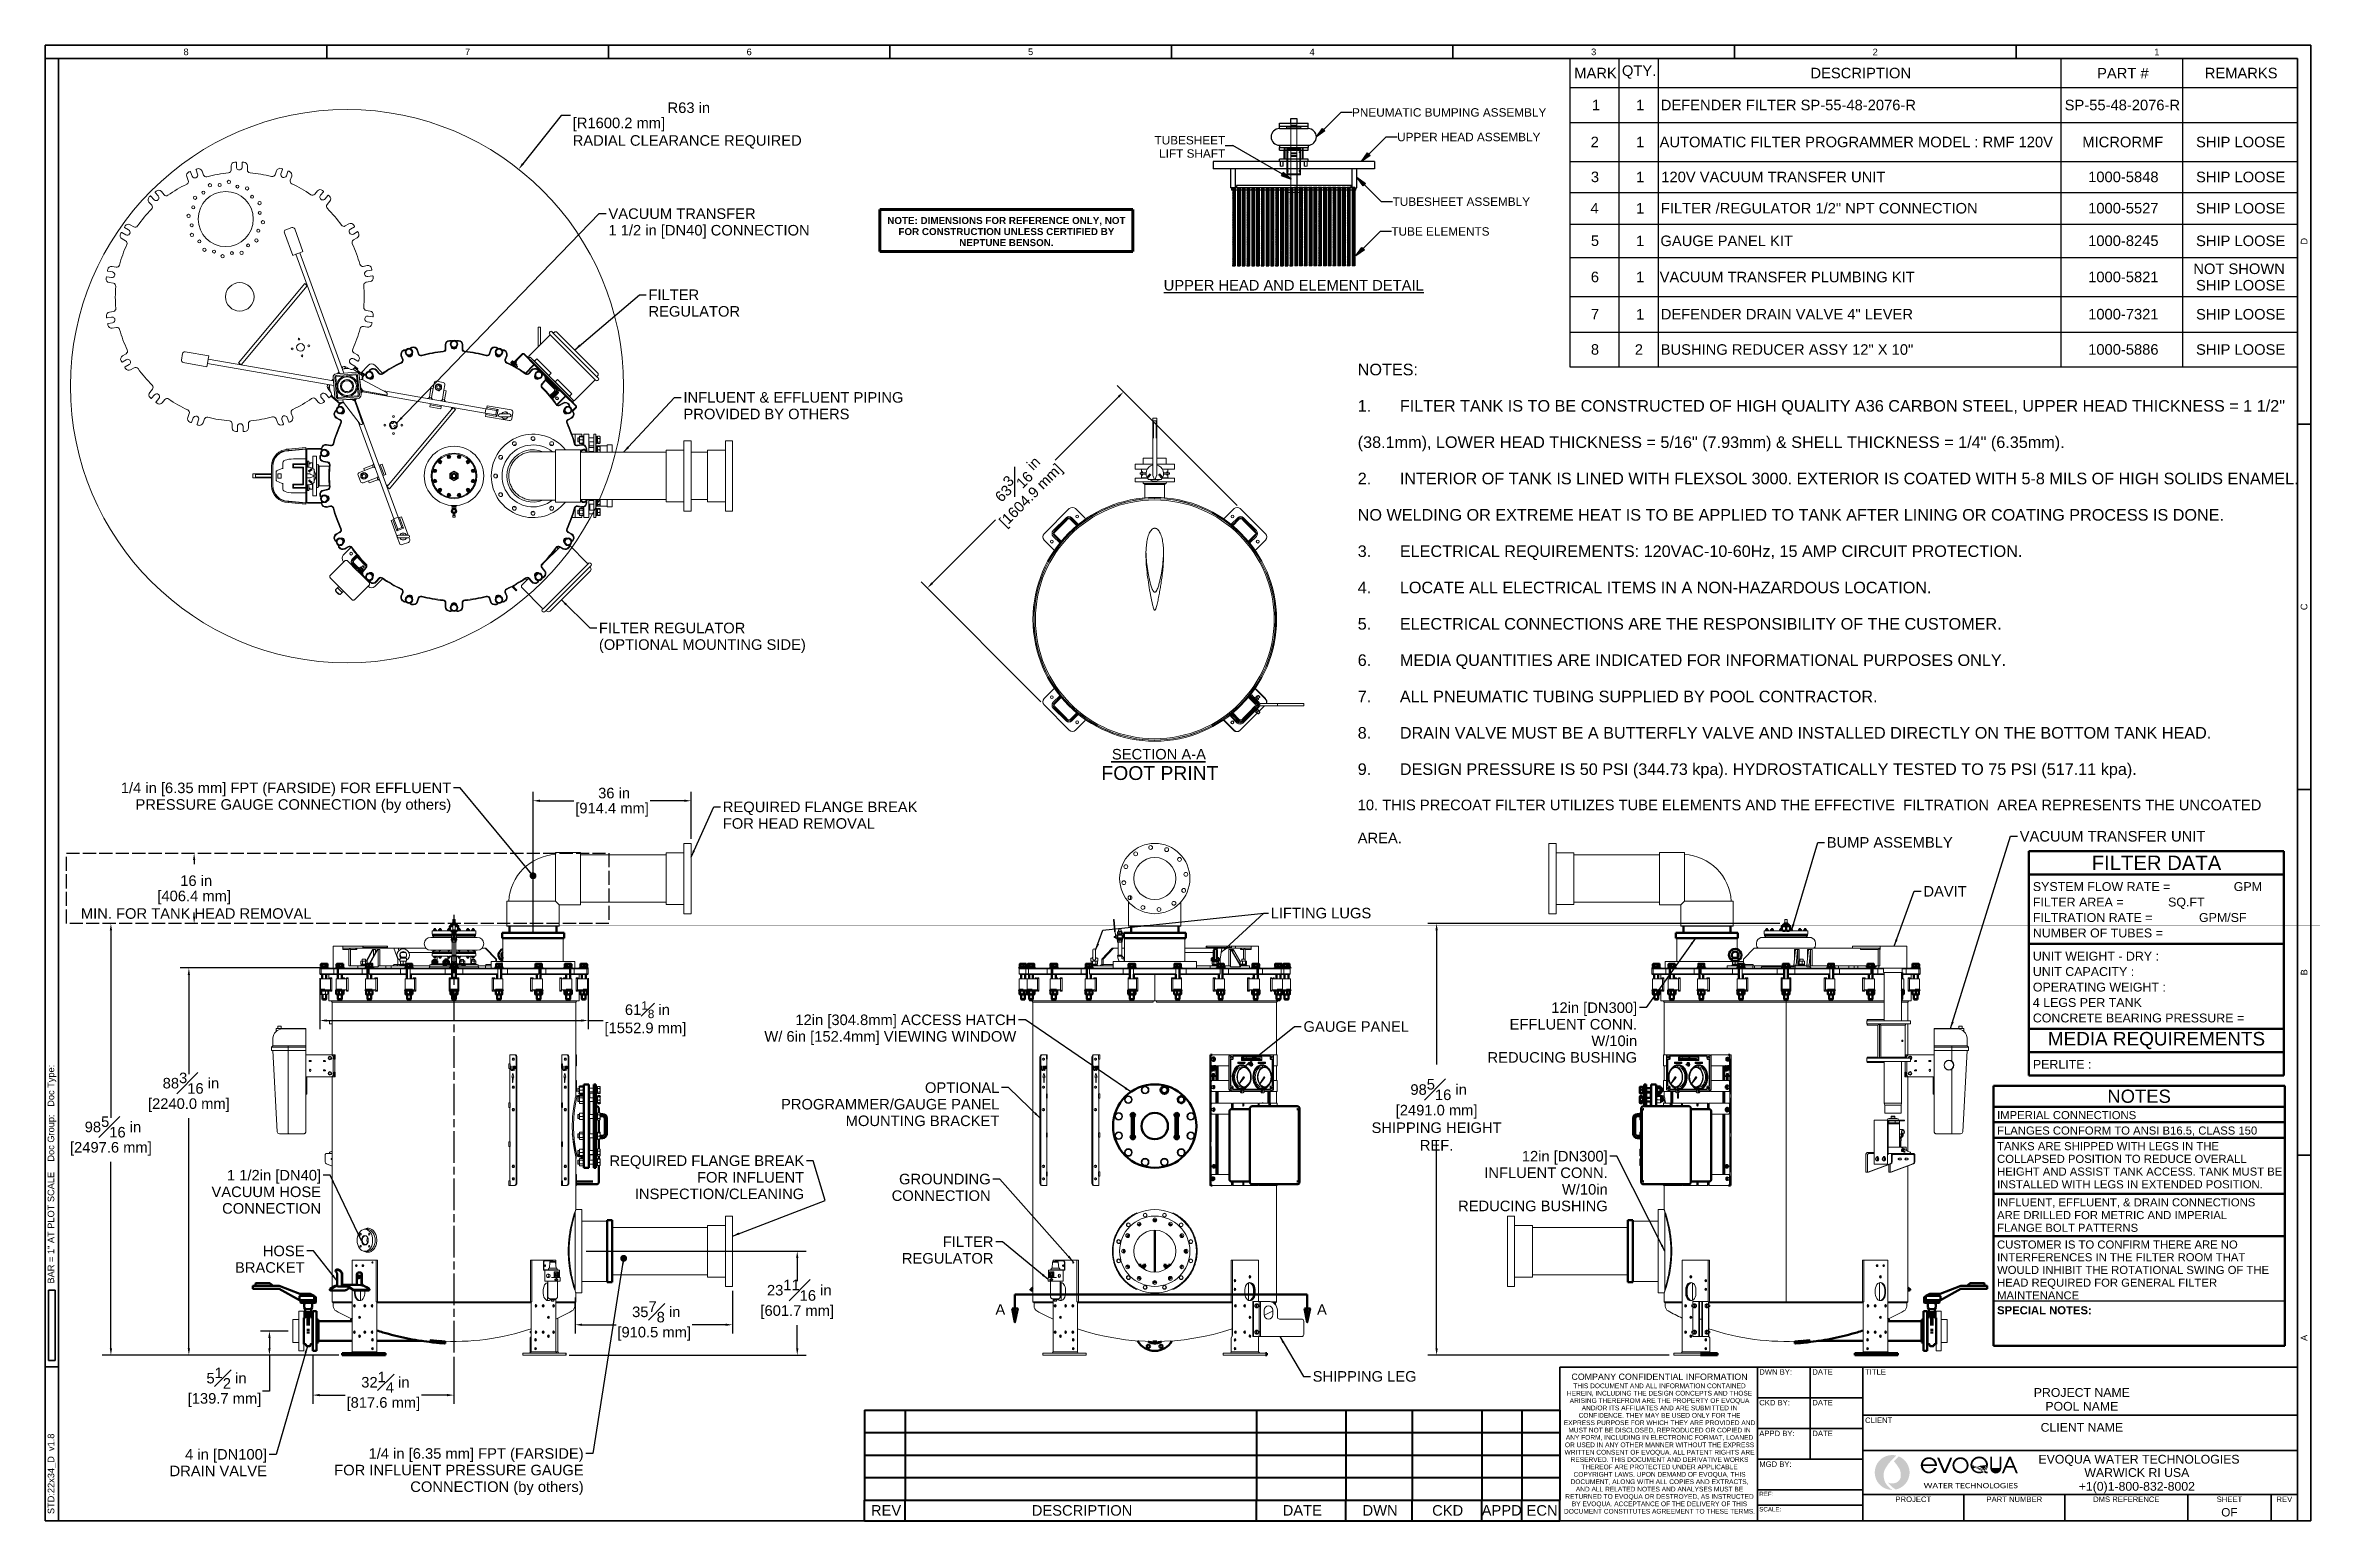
# Model space of a CAD drawing. Header units: inches. Extents: x 20 to 536, y 8 to 344.
import ezdxf
from ezdxf.enums import TextEntityAlignment as Align

# ---------------------------------------------------------------- set-up
doc = ezdxf.new("R2010")
doc.units = ezdxf.units.IN
doc.header["$LTSCALE"] = 16
doc.header["$MEASUREMENT"] = 0
for name, pattern in [('CHAIN', [0.7087, 0.4724, -0.0591, 0.1181, -0.0591]), ('DASHED', [0.2067, 0.1654, -0.0413]), ('DASHED_SPACE', [0.2067, 0.1654, -0.0413]), ('DOUBLE_DASH_CHAIN', [1.2403, 0.6614, -0.0827, 0.1654, -0.0827, 0.1654, -0.0827]), ('HIDD1', [0.09713, 0.064753, -0.032377])]:
    doc.linetypes.add(name, pattern=pattern)
doc.layers.get('0').update_dxf_attribs({"lineweight": 25})
for name, color, linetype, lineweight in [('Border', 7, 'Continuous', 35), ('Dimension (ANSI)', 7, 'Continuous', 25), ('Hatch', 7, 'Continuous', 18), ('Hatch (ANSI)', 7, 'Continuous', 18), ('Hidden', 7, 'DASHED', 18), ('Section Line', 7, 'DOUBLE_DASH_CHAIN', 50), ('Sketch Geometry (ANSI)', 7, 'Continuous', 25), ('Sketch Geometry(MEMCOR)', 7, 'Continuous', 50), ('Symbol', 7, 'Continuous', 25), ('Symbol (ANSI)', 7, 'Continuous', 25), ('Symbols(MEMCOR)', 7, 'Continuous', 25), ('Title', 7, 'Continuous', 35), ('Visible', 7, 'Continuous', 18), ('Visible (ANSI)', 7, 'Continuous', 50)]:
    doc.layers.add(name, color=color, linetype=linetype, lineweight=lineweight)
doc.layers.add('Brade', color=5, linetype='Continuous', lineweight=25, true_color=0x0000ff)
doc.layers.add('Centerline', color=5, linetype='CHAIN', lineweight=25, true_color=0x0000ff)
doc.styles.add('MEMCOR', font='arial.ttf')
doc.styles.add('MEMCOR Medium', font='arial.ttf')
doc.styles.add('Note Text (ANSI)', font='arial.ttf')
doc.styles.get("Standard").update_dxf_attribs({"font": 'arial.ttf'})
doc.styles.add('Standard A-B-C', font='arial.ttf')
doc.styles.add('Standard D-E', font='arial.ttf')
doc.styles.add('Standard D-E NeptuneBenson', font='arial.ttf')
doc.styles.add('Standard Large', font='arial.ttf')
doc.styles.add('Text Style242', font='arial.ttf')
doc.dimstyles.new('Default (ANSI)', dxfattribs={"dimscale": 16, "dimtxt": 0.15, "dimasz": 0.098425, "dimexe": 0.125, "dimexo": 0.0625, "dimgap": 0.031496, "dimtad": 0, "dimtih": 1, "dimtoh": 1, "dimdec": 4, "dimrnd": 1e-08, "dimzin": 3, "dimdsep": 46, "dimlunit": 5, "dimtxsty": 'MEMCOR Medium', "dimcen": 0.09, "dimdle": 0.393701, "dimclrd": 256, "dimclre": 256, "dimclrt": 256, "dimadec": 0, "dimazin": 1, "dimtfac": 0.8, "dimtofl": 0, "dimtmove": 0, "dimatfit": 3, "dimfxl": 1, "dimfrac": 1, "dimtolj": 1, "dimtzin": 4, "dimlwd": -1, "dimlwe": -1, "dimarcsym": 0})
doc.dimstyles.new('Default (ANSI)$7', dxfattribs={"dimscale": 16, "dimtxt": 0.15, "dimasz": 0.098425, "dimexe": 0.125, "dimexo": 0.0625, "dimgap": 0.031496, "dimtad": 0, "dimtih": 1, "dimtoh": 1, "dimdec": 4, "dimrnd": 1e-08, "dimzin": 3, "dimdsep": 46, "dimlunit": 5, "dimtxsty": 'MEMCOR Medium', "dimcen": 0.09, "dimdle": 0.393701, "dimclrd": 256, "dimclre": 256, "dimclrt": 256, "dimadec": 0, "dimazin": 1, "dimtfac": 0.8, "dimtofl": 0, "dimtmove": 0, "dimatfit": 3, "dimfxl": 1, "dimfrac": 1, "dimtolj": 1, "dimtzin": 4, "dimlwd": -1, "dimlwe": -1, "dimarcsym": 0})
doc.dimstyles.new('Default D-E$7', dxfattribs={"dimscale": 16, "dimtxt": 0.15, "dimasz": 0.098425, "dimexe": 0.125, "dimexo": 0.0625, "dimgap": 0.031496, "dimtad": 0, "dimtih": 1, "dimtoh": 1, "dimrnd": 1e-08, "dimzin": 4, "dimdsep": 46, "dimtxsty": 'Standard D-E', "dimcen": 0.09, "dimdle": 0.393701, "dimclrd": 256, "dimclre": 256, "dimclrt": 256, "dimadec": 0, "dimazin": 1, "dimtfac": 1, "dimtofl": 0, "dimtmove": 0, "dimatfit": 3, "dimfxl": 1, "dimtolj": 1, "dimtzin": 4, "dimlwd": -1, "dimlwe": -1, "dimarcsym": 0})
doc.dimstyles.new('in [mm] D-E NeptuneBenson', dxfattribs={"dimscale": 16, "dimtxt": 0.15, "dimasz": 0.098425, "dimexe": 0.125, "dimexo": 0.063, "dimgap": 0.031496, "dimtad": 0, "dimtih": 1, "dimtoh": 1, "dimdec": 4, "dimrnd": 1e-08, "dimzin": 3, "dimdsep": 46, "dimlunit": 5, "dimtxsty": 'Standard D-E', "dimcen": 0.09, "dimdle": 0.393701, "dimclrd": 256, "dimclre": 256, "dimclrt": 256, "dimadec": 1, "dimazin": 1, "dimtfac": 1, "dimtofl": 0, "dimtmove": 0, "dimatfit": 3, "dimfxl": 1, "dimfrac": 1, "dimtolj": 1, "dimtzin": 4, "dimlwd": -1, "dimlwe": -1, "dimarcsym": 0})
doc.dimstyles.new('in [mm] D-E NeptuneBenson$7', dxfattribs={"dimscale": 16, "dimtxt": 0.15, "dimasz": 0.098425, "dimexe": 0.125, "dimexo": 0.063, "dimgap": 0.031496, "dimtad": 0, "dimtih": 1, "dimtoh": 1, "dimdec": 4, "dimrnd": 1e-08, "dimzin": 3, "dimdsep": 46, "dimlunit": 5, "dimtxsty": 'Standard D-E', "dimcen": 0.09, "dimdle": 0.393701, "dimclrd": 256, "dimclre": 256, "dimclrt": 256, "dimadec": 1, "dimazin": 1, "dimtfac": 1, "dimtofl": 0, "dimtmove": 0, "dimatfit": 3, "dimfxl": 1, "dimfrac": 1, "dimtolj": 1, "dimtzin": 4, "dimlwd": -1, "dimlwe": -1, "dimarcsym": 0})

msp = doc.modelspace()

# ---------------------------------------------------------------- texts
at = {"layer": 'Symbol', "attachment_point": 7}
for s, insert, char_height, style in [('SECTION A-A', (262.94747, 181.32408), 2.4000001, 'Text Style242'), ('FOOT PRINT', (260.56197, 176.64236), 3.149606, 'Standard Large')]:
    msp.add_mtext(s, dxfattribs=dict(at, insert=insert, char_height=char_height, style=style))
at = {"layer": 'Symbol', "insert": (425.78152, 163.67385), "char_height": 2.4000001, "width": 28.7012205, "attachment_point": 1, "style": 'Standard D-E'}
msp.add_mtext('\\fArial|b0|i0;BUMP ASSEMBLY', dxfattribs=at)
at = {"layer": 'Symbol', "insert": (70.47636, 24.30785), "char_height": 2.4000001, "width": 22.1780507, "attachment_point": 3, "line_spacing_factor": 0.944221, "style": 'Standard D-E'}
msp.add_mtext('\\fArial|b0|i0;4 in [DN100] \\P\\fArial|b0|i0;DRAIN VALVE', dxfattribs=at)
at = {"layer": 'Symbol (ANSI)'}
for s, insert, char_height, width, attachment_point, line_spacing_factor, style in [('\\fArial|b0|i0;VACUUM TRANSFER \\P\\fArial|b0|i0;1 1/2 in [DN40] CONNECTION', (148.26755, 306.86511), 2.4000001, 45.8341493, 1, 0.944221, 'MEMCOR Medium'), ('\\fArial|b0|i0;FILTER\\P\\fArial|b0|i0;REGULATOR', (157.38745, 288.39198), 2.4000001, 20.8701231, 1, 0.944221, 'Standard D-E'), ('\\pxsm1.88;\\fArial|b0|i0;{\\H2.6400;NOTES:\\P}\\fArial|b0|i0;{\\H2.6400;1.^I}\\fArial|b0|i0;{\\H2.6400;FILTER TANK IS TO BE CONSTRUCTED OF HIGH QUALITY A36 CARBON STEEL, UPPER HEAD THICKNESS = 1 1/2" \\P(38.1mm), LOWER HEAD THICKNESS = 5/16" (7.93mm) & SHELL THICKNESS = 1/4" (6.35mm).\\P}\\fArial|b0|i0;{\\H2.6400;2.^I}\\fArial|b0|i0;{\\H2.6400;INTERIOR OF TANK IS LINED WITH FLEXSOL 3000. EXTERIOR IS COATED WITH 5-8 MILS OF HIGH SOLIDS ENAMEL. \\PNO WELDING OR EXTREME HEAT IS TO BE APPLIED TO TANK AFTER LINING OR COATING PROCESS IS DONE.\\P}\\fArial|b0|i0;{\\H2.6400;3.^I}\\fArial|b0|i0;{\\H2.6400;ELECTRICAL REQUIREMENTS: 120VAC-10-60Hz, 15 AMP CIRCUIT PROTECTION.\\P}\\fArial|b0|i0;{\\H2.6400;4.^I}\\fArial|b0|i0;{\\H2.6400;LOCATE ALL ELECTRICAL ITEMS IN A NON-HAZARDOUS LOCATION.\\P}\\fArial|b0|i0;{\\H2.6400;5.^I}\\fArial|b0|i0;{\\H2.6400;ELECTRICAL CONNECTIONS ARE THE RESPONSIBILITY OF THE CUSTOMER.\\P}\\fArial|b0|i0;{\\H2.6400;6.^I}\\fArial|b0|i0;{\\H2.6400;MEDIA QUANTITIES ARE INDICATED FOR INFORMATIONAL PURPOSES ONLY.\\P}\\fArial|b0|i0;{\\H2.6400;7.^I}\\fArial|b0|i0;{\\H2.6400;ALL PNEUMATIC TUBING SUPPLIED BY POOL CONTRACTOR.\\P}\\fArial|b0|i0;{\\H2.6400;8.^I}\\fArial|b0|i0;{\\H2.6400;DRAIN VALVE MUST BE A BUTTERFLY VALVE AND INSTALLED DIRECTLY ON THE BOTTOM TANK HEAD.\\P}\\fArial|b0|i0;{\\H2.6400;9.^I}\\fArial|b0|i0;{\\H2.6400;DESIGN PRESSURE IS 50 PSI (344.73 kpa). HYDROSTATICALLY TESTED TO 75 PSI (517.11 kpa).\\P}\\fArial|b0|i0;{\\H2.4000;10. THIS PRECOAT FILTER UTILIZES TUBE ELEMENTS AND THE EFFECTIVE  FILTRATION  AREA REPRESENTS THE UNCOATED \\PAREA.}\\fArial|b0|i0;{\\H2.6400;\\P}', (318.93333, 271.4847), 2.40000008, 216.2072296, 1, 1.741933, 'Standard D-E NeptuneBenson'), ('\\fArial|b0|i0;INFLUENT & EFFLUENT PIPING\\P\\fArial|b0|i0;PROVIDED BY OTHERS', (165.35785, 265.01791), 2.4000001, 50.1219532, 1, 0.944221, 'MEMCOR Medium'), ('\\fArial|b0|i0;FILTER REGULATOR\\P\\fArial|b0|i0;(OPTIONAL MOUNTING SIDE)', (146.10053, 212.50339), 2.4000001, 47.1347599, 1, 0.944221, 'Standard D-E'), ('\\fArial|b0|i0;1/4 in [6.35 mm] FPT (FARSIDE) FOR EFFLUENT\\P\\fArial|b0|i0;PRESSURE GAUGE CONNECTION (by others)', (112.44934, 176.09015), 2.4000001, 75.2670769, 3, 0.944221, 'Standard D-E'), ('\\fArial|b0|i0;REQUIRED FLANGE BREAK\\P\\fArial|b0|i0;FOR HEAD REMOVAL', (174.31757, 171.75782), 2.4000001, 44.3524428, 1, 0.944221, 'Standard D-E'), ('\\fArial|b0|i0;12in [DN300]\\P\\fArial|b0|i0;EFFLUENT CONN.\\P\\fArial|b0|i0;W/10in\\P\\fArial|b0|i0;REDUCING BUSHING', (382.58912, 126.03749), 2.4000001, 34.0975634, 3, 0.944221, 'Standard D-E'), ('\\fArial|b0|i0;12in [304.8mm] ACCESS HATCH\\P\\fArial|b0|i0;W/ 6in [152.4mm] VIEWING WINDOW', (241.15483, 123.27019), 2.4000001, 57.373173, 3, 0.944221, 'Standard D-E'), ('\\fArial|b0|i0;OPTIONAL \\P\\fArial|b0|i0;PROGRAMMER/GAUGE PANEL \\P\\fArial|b0|i0;MOUNTING BRACKET', (237.31747, 107.82321), 2.4000001, 50.6853719, 3, 0.944221, 'Standard D-E'), ('\\fArial|b0|i0;1 1/2in [DN40]\\P\\fArial|b0|i0;VACUUM HOSE \\P\\fArial|b0|i0;CONNECTION', (82.80794, 87.87739), 2.4000001, 25.900611, 3, 0.944221, 'Standard D-E'), ('\\fArial|b0|i0;REQUIRED FLANGE BREAK\\P\\fArial|b0|i0;FOR INFLUENT\\P\\fArial|b0|i0;INSPECTION/CLEANING', (192.84579, 91.18271), 2.4000001, 44.3524428, 3, 0.944221, 'Standard D-E'), ('\\fArial|b0|i0;12in [DN300]\\P\\fArial|b0|i0;INFLUENT CONN.\\P\\fArial|b0|i0;W/10in\\P\\fArial|b0|i0;REDUCING BUSHING', (375.88129, 92.21256), 2.4000001, 34.0975634, 3, 0.944221, 'Standard D-E'), ('\\fArial|b0|i0;GROUNDING\\P\\fArial|b0|i0;CONNECTION\\P', (235.31623, 87.0041), 2.4000001, 22.5439042, 3, 0.944221, 'Standard D-E'), ('\\fArial|b0|i0;FILTER\\P\\fArial|b0|i0;REGULATOR', (235.96907, 72.73211), 2.4000001, 20.8701231, 3, 0.944221, 'Standard D-E'), ('\\fArial|b0|i0;HOSE\\P\\fArial|b0|i0;BRACKET', (79.04201, 70.6372), 2.4000001, 15.8414645, 3, 0.944221, 'Standard D-E'), ('\\fArial|b0|i0;1/4 in [6.35 mm] FPT (FARSIDE) \\P\\fArial|b0|i0;FOR INFLUENT PRESSURE GAUGE \\P\\fArial|b0|i0;CONNECTION (by others)', (142.61933, 24.50228), 2.4000001, 57.7646391, 3, 0.944221, 'Standard D-E')]:
    msp.add_mtext(s, dxfattribs=dict(at, insert=insert, char_height=char_height, width=width, attachment_point=attachment_point, line_spacing_factor=line_spacing_factor, style=style))
at = {"layer": 'Symbol (ANSI)', "char_height": 2.4000001, "attachment_point": 1, "style": 'Standard D-E'}
for s, insert, width in [('\\fArial|b0|i0;VACUUM TRANSFER UNIT', (469.72727, 165.07135), 42.2945158), ('\\fArial|b0|i0;DAVIT', (447.78203, 152.53562), 9.8762204), ('\\fArial|b0|i0;LIFTING LUGS', (299.10337, 147.57187), 22.9170747), ('\\fArial|b0|i0;GAUGE PANEL', (306.57845, 121.7387), 24.0420755), ('\\fArial|b0|i0;SHIPPING LEG', (308.6825, 42.06281), 23.6670742)]:
    msp.add_mtext(s, dxfattribs=dict(at, insert=insert, width=width))

# ---------------------------------------------------------------- blocks, each defined once
blk = doc.blocks.new('Borders 22x34_D')
at = {"layer": 'Border'}
for p, q in [((33.5, 21.5), (1.25, 21.5)), ((1.25, 21.5), (1.25, 0.5)), ((33.312, 21.312), (1.25, 21.312)), ((1.437, 0.5), (1.437, 21.312)), ((5.258, 21.5), (5.258, 21.312)), ((9.266, 21.5), (9.266, 21.312)), ((13.273, 21.5), (13.273, 21.312)), ((17.281, 21.5), (17.281, 21.312)), ((21.289, 21.5), (21.289, 21.312)), ((25.297, 21.5), (25.297, 21.312)), ((29.305, 21.5), (29.305, 21.312)), ((33.312, 0.5), (33.312, 21.312)), ((33.5, 0.5), (33.5, 21.5)), ((33.312, 16.109), (33.5, 16.109)), ((33.312, 10.906), (33.5, 10.906)), ((33.312, 5.703), (33.5, 5.703)), ((1.391, 3.781), (1.297, 3.781)), ((1.297, 3.781), (1.297, 2.781)), ((1.391, 2.781), (1.391, 3.781)), ((1.25, 2.688), (1.437, 2.688)), ((1.297, 2.781), (1.391, 2.781)), ((1.25, 0.5), (33.5, 0.5)), ((1.25, 0.5), (7.811, 0.5))]:
    blk.add_line(p, q, dxfattribs=at)
at = {"layer": 'Border', "char_height": 0.094, "attachment_point": 5, "style": 'Standard A-B-C'}
for s, insert in [('\\fArial|b0|i0;{\\H0.0940;8}', (3.254, 21.406)), ('\\fArial|b0|i0;{\\H0.0940;7}', (7.262, 21.407)), ('\\fArial|b0|i0;{\\H0.0940;6}', (11.27, 21.406)), ('\\fArial|b0|i0;{\\H0.0940;5}', (15.277, 21.407)), ('\\fArial|b0|i0;{\\H0.0940;4}', (19.285, 21.406)), ('\\fArial|b0|i0;{\\H0.0940;3}', (23.293, 21.406)), ('\\fArial|b0|i0;{\\H0.0940;2}', (27.301, 21.406)), ('\\fArial|b0|i0;{\\H0.0940;1}', (31.309, 21.406))]:
    blk.add_mtext(s, dxfattribs=dict(at, insert=insert))
at = {"layer": 'Border', "char_height": 0.094, "rotation": 90, "style": 'Standard A-B-C'}
for s, insert, attachment_point in [('\\fArial|b0|i0;{\\H0.0940;D}', (33.406, 18.711), 5), ('\\fArial|b0|i0;{\\H0.0940;C}', (33.406, 13.508), 5), ('\\fArial|b0|i0;{\\H0.0940;B}', (33.406, 8.305), 5), ('\\fArial|b0|i0;{\\H0.0940;BAR = 1" AT PLOT SCALE    Doc Group:   Doc Type: }', (1.344, 3.875), 4), ('\\fArial|b0|i0;{\\H0.0940;A}', (33.406, 3.102), 5), ('\\fArial|b0|i0;{\\H0.0940;STD:22x34_D  v1.8}', (1.344, 0.594), 4)]:
    blk.add_mtext(s, dxfattribs=dict(at, insert=insert, attachment_point=attachment_point))
blk = doc.blocks.new('Title Blocks D-E')
at = {"layer": 'Hatch'}
h = blk.add_hatch(color=256, dxfattribs=at)
edge = h.paths.add_edge_path()
edge.add_arc((19.982, 9.944), 0.248, 76.679, 270.1895)
edge.add_spline(control_points=[(19.983, 9.696), (19.953, 9.717), (19.907, 9.758), (19.877, 9.809), (19.863, 9.86), (19.859, 9.914), (19.864, 9.955), (19.882, 9.997), (19.916, 10.051), (19.948, 10.092), (19.993, 10.14), (20.039, 10.185)], knot_values=[1, 1, 1, 1, 1, 2, 3, 4, 5, 6, 7, 8, 9, 9, 9, 9, 9], degree=4, periodic=0)
h = blk.add_hatch(color=256, dxfattribs=at)
edge = h.paths.add_edge_path()
edge.add_line((20.077, 10.173), (20.007, 10.102))
edge.add_spline(control_points=[(20.007, 10.102), (20.039, 10.066), (20.062, 10.032), (20.08, 10.006), (20.093, 9.983), (20.106, 9.938), (20.106, 9.885), (20.097, 9.845), (20.065, 9.813), (20.035, 9.793), (19.989, 9.788), (19.943, 9.788), (19.923, 9.803)], knot_values=[1, 1, 1, 1, 1, 2, 3, 4, 5, 6, 7, 8, 9, 10, 10, 10, 10, 10], degree=4, periodic=0)
edge.add_spline(control_points=[(19.923, 9.803), (19.945, 9.77), (19.968, 9.745), (19.996, 9.724), (20.035, 9.701)], knot_values=[1, 1, 1, 1, 1, 2, 2, 2, 2, 2], degree=4, periodic=0)
edge.add_arc((19.982, 9.944), 0.248, 282.2596, 427.5742)
h = blk.add_hatch(color=256, dxfattribs=at)
edge = h.paths.add_edge_path(flags=0)
edge.add_arc((20.505, 10.051), 0.0859, 6.7767, 173.2233)
edge.add_line((20.419, 10.061), (20.59, 10.061))
edge = h.paths.add_edge_path()
edge.add_arc((20.505, 10.046), 0.116, 354.8678, 699.9289)
edge.add_line((20.613, 10.006), (20.583, 10.006))
edge.add_arc((20.504, 10.041), 0.0853, 183.1818, 336.4721, ccw=False)
edge.add_line((20.419, 10.036), (20.62, 10.036))
blk.add_hatch(color=256, dxfattribs=at).paths.add_polyline_path([(20.839, 10.157), (20.746, 9.936), (20.714, 9.936), (20.62, 10.157), (20.651, 10.157), (20.73, 9.972), (20.808, 10.157)])
h = blk.add_hatch(color=256, dxfattribs=at)
edge = h.paths.add_edge_path(flags=0)
edge.add_arc((20.955, 10.047), 0.089, 0, 360)
edge = h.paths.add_edge_path()
edge.add_arc((20.955, 10.047), 0.115, 0, 360)
h = blk.add_hatch(color=256, dxfattribs=at)
edge = h.paths.add_edge_path(flags=0)
edge.add_spline(control_points=[(21.29, 9.982), (21.287, 9.984), (21.279, 9.99), (21.266, 10.001), (21.249, 10.013), (21.218, 10.031), (21.173, 10.034), (21.147, 10.031), (21.125, 10.026)], knot_values=[-5.525972, -5.525972, -5.525972, -5.525972, -5.525972, -5, -4, -3, -2, -1, -1, -1, -1, -1], degree=4, periodic=0)
edge.add_arc((21.221, 10.054), 0.0997, 182.5887, 196.4669, ccw=False)
edge.add_arc((21.221, 10.048), 0.0996, 0.9395, 179.0605, ccw=False)
edge.add_arc((21.221, 10.054), 0.0997, 313.5602, 357.4113, ccw=False)
edge = h.paths.add_edge_path(flags=0)
edge.add_spline(control_points=[(21.136, 10.001), (21.147, 10.007), (21.164, 10.008), (21.188, 10.008), (21.224, 9.998), (21.249, 9.984), (21.261, 9.975), (21.268, 9.969), (21.27, 9.967)], knot_values=[-5.475497, -5.475497, -5.475497, -5.475497, -5.475497, -4.475497, -3.475497, -2.475497, -1.475497, -1, -1, -1, -1, -1], degree=4, periodic=0)
edge.add_arc((21.221, 10.054), 0.0997, 211.8702, 299.6018, ccw=False)
edge = h.paths.add_edge_path()
edge.add_line((21.343, 9.955), (21.343, 9.931))
edge.add_spline(control_points=[(21.343, 9.931), (21.326, 9.931), (21.312, 9.932), (21.302, 9.94), (21.292, 9.948), (21.289, 9.951)], knot_values=[6.426385, 6.426385, 6.426385, 6.426385, 6.426385, 7.426385, 8, 8, 8, 8, 8], degree=4, periodic=0)
edge.add_arc((21.221, 10.057), 0.126, 183.1673, 302.8004, ccw=False)
edge.add_arc((21.221, 10.046), 0.126, 2.9412, 178.4354, ccw=False)
edge.add_arc((21.221, 10.057), 0.126, 314.2286, 358.2094, ccw=False)
edge.add_spline(control_points=[(21.309, 9.966), (21.311, 9.965), (21.316, 9.961), (21.322, 9.958), (21.331, 9.955), (21.343, 9.955)], knot_values=[6.5852, 6.5852, 6.5852, 6.5852, 6.5852, 7, 8, 8, 8, 8, 8], degree=4, periodic=0)
h = blk.add_hatch(color=256, dxfattribs=at)
edge = h.paths.add_edge_path()
edge.add_arc((21.457, 10.009), 0.0797, 180, 360)
edge.add_line((21.537, 10.009), (21.537, 10.168))
edge.add_line((21.537, 10.168), (21.51, 10.168))
edge.add_line((21.51, 10.168), (21.51, 10.008))
edge.add_arc((21.456, 10.008), 0.0532, -180, 0, ccw=False)
edge.add_line((21.403, 10.008), (21.403, 10.168))
edge.add_line((21.403, 10.168), (21.378, 10.168))
edge.add_line((21.378, 10.168), (21.378, 10.009))
h = blk.add_hatch(color=256, dxfattribs=at)
h.paths.add_polyline_path([(21.615, 10.036), (21.658, 10.135), (21.7, 10.036)], flags=0)
h.paths.add_polyline_path([(21.771, 9.934), (21.743, 9.934), (21.71, 10.012), (21.605, 10.012), (21.571, 9.934), (21.543, 9.934), (21.644, 10.168), (21.672, 10.168)])
at = {"layer": 'Title'}
for p, q in [((18.065, 11.445), (15.252, 11.445)), ((15.252, 11.445), (15.252, 9.258)), ((19.565, 11.445), (18.065, 11.445)), ((18.065, 11.445), (18.065, 9.258)), ((18.065, 9.258), (18.065, 11.445)), ((18.815, 11.445), (18.815, 10.133)), ((19.565, 11.445), (25.752, 11.445)), ((19.565, 9.258), (19.565, 11.445)), ((19.565, 9.258), (19.565, 11.445)), ((25.752, 11.445), (25.752, 9.258)), ((18.065, 11.008), (19.565, 11.008)), ((19.565, 10.758), (25.752, 10.758)), ((18.065, 10.57), (19.565, 10.57)), ((18.065, 10.133), (19.565, 10.133)), ((19.565, 10.258), (25.752, 10.258)), ((18.065, 9.695), (19.565, 9.695)), ((18.065, 9.477), (19.565, 9.477)), ((19.565, 9.633), (25.752, 9.633)), ((21.002, 9.633), (21.002, 9.258)), ((22.44, 9.633), (22.44, 9.258)), ((24.19, 9.633), (24.19, 9.258)), ((25.377, 9.633), (25.377, 9.258)), ((15.252, 9.258), (18.065, 9.258)), ((18.065, 9.258), (19.565, 9.258)), ((25.752, 9.258), (19.565, 9.258)), ((25.752, 9.258), (25.752, 9.258)), ((25.752, 9.258), (25.94, 9.258))]:
    blk.add_line(p, q, dxfattribs=at)
at = {"layer": 'Title', "insert": (16.67, 11.352), "char_height": 0.06, "width": 2.72591, "attachment_point": 2, "line_spacing_factor": 0.757101, "style": 'Standard A-B-C'}
blk.add_mtext('\\pxsm0.94;\\fArial|b0|i0;{\\H0.0900;COMPANY CONFIDENTIAL INFORMATION\\P}\\fArial|b0|i0;{\\H0.0670;THIS DOCUMENT AND ALL INFORMATION CONTAINED HEREIN, INCLUDING THE DESIGN CONCEPTS AND THOSE ARISING THEREFROM ARE THE PROPERTY OF EVOQUA AND/OR ITS AFFILIATES AND ARE SUBMITTED IN CONFIDENCE. THEY MAY BE USED ONLY FOR THE EXPRESS PURPOSE FOR WHICH THEY ARE PROVIDED AND MUST NOT BE DISCLOSED, REPRODUCED OR COPIED IN ANY FORM, INCLUDING IN ELECTRONIC FORMAT, LOANED OR USED IN ANY OTHER MANNER WITHOUT THE EXPRESS WRITTEN CONSENT OF EVOQUA. ALL PATENT RIGHTS ARE RESERVED. THIS DOCUMENT AND DERIVATIVE WORKS THEREOF ARE PROTECTED UNDER APPLICABLE COPYRIGHT LAWS. UPON DEMAND OF EVOQUA, THIS DOCUMENT, ALONG WITH ALL COPIES AND EXTRACTS, AND ALL RELATED NOTES AND ANALYSES MUST BE RETURNED TO EVOQUA OR DESTROYED, AS INSTRUCTED BY EVOQUA. ACCEPTANCE OF THE DELIVERY OF THIS DOCUMENT CONSTITUTES AGREEMENT TO THESE TERMS}\\fArial|b0|i0;{\\H0.0680;.}', dxfattribs=at)
at = {"layer": 'Title'}
for s, insert, char_height, attachment_point, style in [('\\fArial|b0|i0;{\\H0.0780;DWN BY:}', (18.09, 11.414), 0.078, 1, 'Standard A-B-C'), ('\\fArial|b0|i0;{\\H0.0780;DATE}', (18.846, 11.414), 0.078, 1, 'Standard A-B-C'), ('\\fArial|b0|i0;{\\H0.0780;TITLE}', (19.596, 11.414), 0.078, 1, 'Standard A-B-C'), ('\\fArial|b0|i0;{\\H0.0780;CKD BY:}', (18.09, 10.977), 0.078, 1, 'Standard A-B-C'), ('\\fArial|b0|i0;{\\H0.0780;DATE}', (18.846, 10.977), 0.078, 1, 'Standard A-B-C'), ('\\fArial|b0|i0;{\\H0.0780;CLIENT}', (19.596, 10.727), 0.078, 1, 'Standard A-B-C'), ('\\fArial|b0|i0;{\\H0.0780;DATE}', (18.846, 10.539), 0.078, 1, 'Standard A-B-C'), ('\\fArial|b0|i0;{\\H0.0780;MGD BY:}', (18.09, 10.102), 0.078, 1, 'Standard A-B-C'), ('\\fArial|b0|i0;{\\H0.1250;EVOQUA WATER TECHNOLOGIES}', (22.065, 10.195), 0.125, 1, 'Standard A-B-C'), ('\\fCalibri|b0|i0;\\W1.20;{\\H0.0750;WATER TECHNOLOGIES}', (21.772, 9.795), 0.075, 3, 'Standard D-E'), ('\\fArial|b0|i0;{\\H0.0630;SCALE:}', (18.09, 9.452), 0.063, 1, 'Standard A-B-C'), ('\\fArial|b0|i0;{\\H0.0630;REF:}', (18.09, 9.67), 0.063, 1, 'Standard A-B-C'), ('\\fArial|b0|i0;{\\H0.0780;PROJECT}', (20.283, 9.602), 0.078, 2, 'Standard A-B-C'), ('\\fArial|b0|i0;{\\H0.0780;PART NUMBER}', (21.721, 9.602), 0.078, 2, 'Standard A-B-C'), ('\\fArial|b0|i0;{\\H0.0780;DMS REFERENCE}', (23.315, 9.602), 0.078, 2, 'Standard A-B-C'), ('\\fArial|b0|i0;{\\H0.0780;SHEET}', (24.783, 9.602), 0.078, 2, 'Standard A-B-C'), ('\\fArial|b0|i0;{\\H0.1200;OF}', (24.783, 9.377), 0.12, 5, 'Standard A-B-C'), ('\\fArial|b0|i0;{\\H0.0780;REV}', (25.565, 9.602), 0.078, 2, 'Standard A-B-C')]:
    blk.add_mtext(s, dxfattribs=dict(at, insert=insert, char_height=char_height, attachment_point=attachment_point, style=style))
at = {"layer": 'Title', "style": 'Standard A-B-C'}
for s, insert, char_height, attachment_point, line_spacing_factor in [('\\fArial|b0|i0;{\\H0.1250;\\P}\\fArial|b0|i0;{\\H0.1250; PROJECT NAME\\P}\\fArial|b0|i0;{\\H0.1250; POOL NAME}', (22.658, 11.082), 0.125, 5, 0.944221), ('\\fArial|b0|i0;{\\H0.1250; CLIENT NAME\\P}\\fArial|b0|i0;{\\H0.1250; }', (22.658, 10.487), 0.125, 5, 0.944221), ('\\fArial|b0|i0;{\\H0.0780;APPD BY:\\P}', (18.09, 10.539), 0.078, 1, 3.028468), ('\\fArial|b0|i0;{\\H0.1250;WARWICK RI USA\\P}\\fArial|b0|i0;{\\H0.1250;+1(0)1-800-832-8002}', (23.465, 10.006), 0.125, 2, 0.944221)]:
    blk.add_mtext(s, dxfattribs=dict(at, insert=insert, char_height=char_height, attachment_point=attachment_point, line_spacing_factor=line_spacing_factor))
at = {"layer": 'Title', "lineweight": 30, "flags": 63}
for tag, height, p in [('DESIGNER', 0.094, (18.44, 11.141)), ('CREATION_DATE', 0.094, (19.19, 11.141)), ('CHECKED_BY', 0.094, (18.44, 10.703)), ('CHECKED_DATE', 0.094, (19.19, 10.703)), ('ENG_APPROVED_BY', 0.094, (18.44, 10.266)), ('ENG_APPROVAL_DATE', 0.094, (19.19, 10.266)), ('MANAGER', 0.094, (18.815, 9.828)), ('PROJECT', 0.12, (20.283, 9.377)), ('PART_NUMBER', 0.12, (21.721, 9.377)), ('@DMS_Reference', 0.12, (23.315, 9.377)), ('Sheet_Number', 0.12, (24.502, 9.377)), ('REVISION_NUMBER', 0.12, (25.565, 9.377)), ('Number_of_sheets', 0.125, (25.065, 9.377))]:
    blk.add_attdef(tag, text='', height=height, dxfattribs=at).set_placement(p, align=Align.MIDDLE_CENTER)
for tag, p in [('!Reference', (18.877, 9.527)), ('Scale_1', (18.877, 9.308))]:
    blk.add_attdef(tag, text='', height=0.078, dxfattribs=at).set_placement(p, align=Align.BOTTOM_CENTER)
blk = doc.blocks.new('*D18')
at = {"layer": 'Defpoints', "color": 0, "transparency": 16777216}
for p in [(43.7, 160.01), (43.7, 144.01), (53.9, 144.01)]:
    blk.add_point(p, dxfattribs=at)
at = {"layer": 'Dimension (ANSI)', "transparency": 16777216}
for p, q in [((53.9, 158.43), (53.9, 157.49)), ((53.9, 145.58), (53.9, 146.53))]:
    blk.add_line(p, q, dxfattribs=at)
for points in [[(53.64, 158.43), (54.16, 158.43), (53.9, 160.01)], [(53.64, 145.58), (54.16, 145.58), (53.9, 144.01)]]:
    blk.add_solid(points, dxfattribs=at)
at = {"layer": 'Dimension (ANSI)', "transparency": 16777216, "char_height": 2.4, "attachment_point": 5, "style": 'Standard D-E'}
for s, insert in [('\\A1; \\fArial|b0|i0;16 in', (53.9, 153.74)), ('\\A1;[406.4 mm]{\\P\\fArial|b0|i0; MIN. FOR TANK HEAD REMOVAL}', (53.9, 148.26))]:
    blk.add_mtext(s, dxfattribs=dict(at, insert=insert))
blk = doc.blocks.new('*D19')
at = {"layer": 'Defpoints', "color": 0, "transparency": 16777216}
for p in [(142.19, 69.37), (191.27, 69.37), (138.3, 45.68)]:
    blk.add_point(p, dxfattribs=at)
at = {"layer": 'Dimension (ANSI)', "transparency": 16777216}
for p, q in [((143.2, 69.37), (193.27, 69.37)), ((191.27, 67.79), (191.27, 62.53)), ((191.27, 47.25), (191.27, 52.53)), ((139.31, 45.68), (193.27, 45.68))]:
    blk.add_line(p, q, dxfattribs=at)
for points in [[(191.01, 67.79), (191.54, 67.79), (191.27, 69.37)], [(191.01, 47.25), (191.54, 47.25), (191.27, 45.68)]]:
    blk.add_solid(points, dxfattribs=at)
at = {"layer": 'Dimension (ANSI)', "transparency": 16777216, "char_height": 2.4, "attachment_point": 5, "style": 'Standard D-E'}
for s, insert in [('\\A1; 23{\\H1x;\\S11#16;} in', (191.27, 60.49)), ('\\A1;[601.7 mm]', (191.27, 55.49))]:
    blk.add_mtext(s, dxfattribs=dict(at, insert=insert))
blk = doc.blocks.new('*D20')
at = {"layer": 'Defpoints', "color": 0, "transparency": 16777216}
for p in [(131.09, 171.96), (167.09, 162.24), (131.09, 140.68)]:
    blk.add_point(p, dxfattribs=at)
at = {"layer": 'Dimension (ANSI)', "transparency": 16777216}
for p, q in [((131.09, 141.69), (131.09, 173.96)), ((132.67, 171.96), (140.42, 171.96)), ((165.52, 171.96), (157.76, 171.96)), ((167.09, 163.25), (167.09, 173.96))]:
    blk.add_line(p, q, dxfattribs=at)
for points in [[(132.67, 172.22), (132.67, 171.69), (131.09, 171.96)], [(165.52, 172.22), (165.52, 171.69), (167.09, 171.96)]]:
    blk.add_solid(points, dxfattribs=at)
at = {"layer": 'Dimension (ANSI)', "transparency": 16777216, "char_height": 2.4, "attachment_point": 5, "style": 'Standard D-E'}
for s, insert in [('\\A1;[914.4 mm]', (149.09, 169.92)), ('\\A1; 36 in', (149.09, 173.69))]:
    blk.add_mtext(s, dxfattribs=dict(at, insert=insert))
blk = doc.blocks.new('*D21')
at = {"layer": 'Defpoints', "color": 0, "transparency": 16777216}
for p in [(140.69, 59.87), (176.54, 61.37), (176.54, 52.62)]:
    blk.add_point(p, dxfattribs=at)
at = {"layer": 'Dimension (ANSI)', "transparency": 16777216}
for p, q in [((140.69, 58.86), (140.69, 50.62)), ((176.54, 60.36), (176.54, 50.62)), ((142.27, 52.62), (150.02, 52.62)), ((174.96, 52.62), (167.36, 52.62))]:
    blk.add_line(p, q, dxfattribs=at)
for points in [[(142.27, 52.89), (142.27, 52.36), (140.69, 52.62)], [(174.96, 52.89), (174.96, 52.36), (176.54, 52.62)]]:
    blk.add_solid(points, dxfattribs=at)
at = {"layer": 'Dimension (ANSI)', "transparency": 16777216, "char_height": 2.4, "attachment_point": 5, "style": 'Standard D-E'}
for s, insert in [('\\A1; 35{\\H1x;\\S7#8;} in', (158.69, 55.56)), ('\\A1;[910.5 mm]', (158.69, 50.58))]:
    blk.add_mtext(s, dxfattribs=dict(at, insert=insert))
blk = doc.blocks.new('*D22')
at = {"layer": 'Defpoints', "color": 0, "transparency": 16777216}
for p in [(82.52, 132.52), (143.66, 132.52), (143.66, 121.91)]:
    blk.add_point(p, dxfattribs=at)
at = {"layer": 'Dimension (ANSI)', "transparency": 16777216}
for p, q in [((82.52, 131.52), (82.52, 119.91)), ((143.66, 131.52), (143.66, 119.91)), ((84.1, 121.91), (142.08, 121.91)), ((143.66, 121.91), (147.08, 121.91))]:
    blk.add_line(p, q, dxfattribs=at)
for points in [[(84.1, 122.17), (84.1, 121.64), (82.52, 121.91)], [(142.08, 122.17), (142.08, 121.64), (143.66, 121.91)]]:
    blk.add_solid(points, dxfattribs=at)
at = {"layer": 'Dimension (ANSI)', "transparency": 16777216, "char_height": 2.4, "attachment_point": 5, "style": 'MEMCOR Medium'}
for s, insert in [('\\A1; 61{\\H0.8x;\\S1#8;} in', (156.68, 124.37)), ('\\A1;[1552.9 mm]', (156.68, 119.86))]:
    blk.add_mtext(s, dxfattribs=dict(at, insert=insert))
blk = doc.blocks.new('*D23')
at = {"layer": 'Defpoints', "color": 0, "transparency": 16777216}
for p in [(52.7, 133.87), (84.02, 133.87), (87.59, 45.68)]:
    blk.add_point(p, dxfattribs=at)
at = {"layer": 'Dimension (ANSI)', "transparency": 16777216}
for p, q in [((83.01, 133.87), (50.7, 133.87)), ((52.7, 132.29), (52.7, 109.68)), ((52.7, 47.25), (52.7, 99.64)), ((86.58, 45.68), (50.7, 45.68))]:
    blk.add_line(p, q, dxfattribs=at)
for points in [[(52.44, 132.29), (52.96, 132.29), (52.7, 133.87)], [(52.44, 47.25), (52.96, 47.25), (52.7, 45.68)]]:
    blk.add_solid(points, dxfattribs=at)
at = {"layer": 'Dimension (ANSI)', "transparency": 16777216, "char_height": 2.4, "attachment_point": 5, "style": 'Standard D-E'}
for s, insert in [('\\A1; 88{\\H1x;\\S3#16;} in', (52.7, 107.64)), ('\\A1;[2240.0 mm]', (52.7, 102.62))]:
    blk.add_mtext(s, dxfattribs=dict(at, insert=insert))
blk = doc.blocks.new('*D24')
at = {"layer": 'Defpoints', "color": 0, "transparency": 16777216}
for p in [(127.82, 315.78), (88.73, 266.37)]:
    blk.add_point(p, dxfattribs=at)
at = {"layer": 'Dimension (ANSI)', "transparency": 16777216}
for p, q in [((137.51, 328.03), (128.8, 317.01)), ((139.63, 328.03), (137.51, 328.03))]:
    blk.add_line(p, q, dxfattribs=at)
blk.add_solid([(128.59, 317.18), (129, 316.85), (127.82, 315.78)], dxfattribs=at)
at = {"layer": 'Dimension (ANSI)', "transparency": 16777216, "char_height": 2.4, "attachment_point": 1, "style": 'MEMCOR Medium'}
for s, insert in [('\\A1; \\fArial|b0|i0;R63 in', (160.8, 330.99)), ('\\A1;[R1600.2 mm]{\\P\\fArial|b0|i0;RADIAL CLEARANCE REQUIRED}', (140.13, 327.53))]:
    blk.add_mtext(s, dxfattribs=dict(at, insert=insert))
blk = doc.blocks.new('*D25')
at = {"layer": 'Defpoints', "color": 0, "transparency": 16777216}
for p in [(336.9, 144.01), (416.11, 144.01), (390.91, 45.68)]:
    blk.add_point(p, dxfattribs=at)
at = {"layer": 'Dimension (ANSI)', "transparency": 16777216}
for p, q in [((415.1, 144.01), (334.9, 144.01)), ((336.9, 142.43), (336.9, 111.92)), ((336.9, 47.25), (336.9, 94.55)), ((389.9, 45.68), (334.9, 45.68))]:
    blk.add_line(p, q, dxfattribs=at)
for points in [[(336.64, 142.43), (337.17, 142.43), (336.9, 144.01)], [(336.64, 47.25), (337.17, 47.25), (336.9, 45.68)]]:
    blk.add_solid(points, dxfattribs=at)
at = {"layer": 'Dimension (ANSI)', "transparency": 16777216, "char_height": 2.4, "attachment_point": 5, "style": 'Standard D-E'}
for s, insert in [('\\A1; \\fArial|b0|i0;98{\\H1x;\\S5#16;} in', (336.9, 106.19)), ('\\A1;[2491.0 mm]{\\P\\fArial|b0|i0;SHIPPING HEIGHT\\P\\fArial|b0|i0;REF.}', (336.9, 97.5))]:
    blk.add_mtext(s, dxfattribs=dict(at, insert=insert))
blk = doc.blocks.new('FILTER DATA')
at = {"layer": 'Sketch Geometry(MEMCOR)'}
for p, q in [((-1.65, 1.45), (1.65, 1.45)), ((-1.65, -1.45), (-1.65, 1.45)), ((1.65, 1.45), (1.65, -1.45)), ((-1.65, 1.15), (1.65, 1.15)), ((-1.65, 0.25), (1.65, 0.25)), ((-1.65, -0.85), (1.65, -0.85)), ((-1.65, -1.15), (1.65, -1.15)), ((1.65, -1.45), (-1.65, -1.45))]:
    blk.add_line(p, q, dxfattribs=at)
at = {"layer": 'Symbols(MEMCOR)', "color": 7, "style": 'MEMCOR'}
for s, insert, char_height, attachment_point in [('\\fArial|b0|i0;{\\H0.1880;FILTER DATA}', (0, 1.3), 0.188, 5), ('\\fArial|b0|i0;SYSTEM FLOW RATE = ', (-1.6, 1.05), 0.11497, 1), ('\\fArial|b0|i0;GPM', (1, 1.05), 0.11497, 1), ('\\fArial|b0|i0;FILTER AREA = ', (-1.6, 0.85), 0.11497, 1), ('\\fArial|b0|i0;FILTRATION RATE = ', (-1.6, 0.65), 0.11497, 1), ('\\fArial|b0|i0;SQ.FT', (0.15, 0.85), 0.11497, 1), ('\\fArial|b0|i0;GPM/SF', (0.55, 0.65), 0.11497, 1), ('\\fArial|b0|i0;NUMBER OF TUBES =', (-1.6, 0.45), 0.11497, 1), ('\\fArial|b0|i0;UNIT WEIGHT - DRY : ', (-1.6, 0.15), 0.11497, 1), ('\\fArial|b0|i0;OPERATING WEIGHT :', (-1.6, -0.25), 0.11497, 1), ('\\fArial|b0|i0;UNIT CAPACITY :', (-1.6, -0.05), 0.11497, 1), ('\\fArial|b0|i0;4 LEGS PER TANK', (-1.6, -0.45), 0.11497, 1), ('\\fArial|b0|i0;CONCRETE BEARING PRESSURE =', (-1.6, -0.65), 0.11497, 1), ('\\fArial|b0|i0;{\\H0.1750;MEDIA REQUIREMENTS}', (0, -1), 0.175, 5), ('\\fArial|b0|i0;PERLITE : ', (-1.6, -1.25), 0.11497, 1)]:
    blk.add_mtext(s, dxfattribs=dict(at, insert=insert, char_height=char_height, attachment_point=attachment_point))
at = {"layer": 'Symbols(MEMCOR)', "color": 7, "lineweight": 30, "flags": 63}
for tag, p in [('@Filter_Area', (-0.35, 0.85)), ('@#_OF_TUBES', (0.15, 0.454)), ('@UNIT_WEIGHT_DRY', (0.15, 0.15)), ('@UNIT_CAPACITY', (-0.25, -0.05)), ('@OPERATING_WEIGHT', (0.15, -0.25)), ('@CONCRETE_BEARING_PSI', (1.15, -0.638)), ('@FILTER_MEDIA_LBS_(CF)', (-0.75, -1.25))]:
    blk.add_attdef(tag, text='', height=0.115, dxfattribs=at).set_placement(p, align=Align.TOP_LEFT)
for tag, p in [('@System_Flow_Rate', (0.9, 1.05)), ('@Filtration_Rate', (0.4, 0.65))]:
    blk.add_attdef(tag, text='', height=0.115, dxfattribs=at).set_placement(p, align=Align.TOP_RIGHT)
blk = doc.blocks.new('NOTES')
at = {"layer": 'Sketch Geometry (ANSI)'}
blk.add_line((-2.075, -1.21), (2.075, -1.21), dxfattribs=at)
at = {"layer": 'Sketch Geometry(MEMCOR)'}
for p, q in [((-2.075, 1.85), (2.075, 1.85)), ((-2.075, -1.85), (-2.075, 1.85)), ((2.075, 1.85), (2.075, -1.85)), ((-2.075, 1.55), (2.075, 1.55)), ((-2.075, 1.33), (2.075, 1.33)), ((-2.075, 1.11), (2.075, 1.11)), ((-2.075, 1.11), (2.075, 1.11)), ((-2.075, 0.31), (2.075, 0.31)), ((-2.075, -0.29), (2.075, -0.29)), ((2.075, -1.85), (-2.075, -1.85))]:
    blk.add_line(p, q, dxfattribs=at)
at = {"layer": 'Symbols(MEMCOR)', "color": 7, "style": 'MEMCOR'}
for s, insert, char_height, attachment_point in [('\\fArial|b0|i0;{\\H0.1880;NOTES}', (0, 1.7), 0.188, 5), ('\\fArial|b0|i0;IMPERIAL CONNECTIONS', (-2.022, 1.49), 0.11497, 1), ('\\fArial|b1|i0;{\\H0.1150;SPECIAL NOTES:}', (-2.022, -1.288), 0.11497, 1)]:
    blk.add_mtext(s, dxfattribs=dict(at, insert=insert, char_height=char_height, attachment_point=attachment_point))
at = {"layer": 'Symbols(MEMCOR)', "color": 7, "char_height": 0.114972, "attachment_point": 1, "line_spacing_factor": 0.944221, "style": 'MEMCOR'}
for s, insert, width in [('\\fArial|b0|i0;TANKS ARE SHIPPED WITH LEGS IN THE COLLAPSED POSITION TO REDUCE OVERALL HEIGHT AND ASSIST TANK ACCESS. TANK MUST BE INSTALLED WITH LEGS IN EXTENDED POSITION.', (-2.022, 1.048), 4.12515), ('\\fArial|b0|i0;INFLUENT, EFFLUENT, & DRAIN CONNECTIONS ARE DRILLED FOR METRIC AND IMPERIAL FLANGE BOLT PATTERNS', (-2.022, 0.248), 3.92382), ('\\fArial|b0|i0;CUSTOMER IS TO CONFIRM THERE ARE NO INTERFERENCES IN THE FILTER ROOM THAT WOULD INHIBIT THE ROTATIONAL SWING OF THE HEAD REQUIRED FOR GENERAL FILTER MAINTENANCE', (-2.022, -0.352), 4.08313)]:
    blk.add_mtext(s, dxfattribs=dict(at, insert=insert, width=width))
at = {"layer": 'Symbols(MEMCOR)', "color": 7, "insert": (-2.022, 1.27), "char_height": 0.11497, "width": 3.91379, "attachment_point": 1, "style": 'MEMCOR'}
blk.add_mtext('\\fArial|b0|i0;FLANGES CONFORM TO ANSI B16.5, CLASS 150', dxfattribs=at)
at = {"layer": 'Symbols(MEMCOR)', "color": 7, "lineweight": 30, "flags": 63}
for tag, p in [('@Special_Notes', (-2.022, -1.483)), ('@Special_Notes1', (-2.022, -1.677))]:
    blk.add_attdef(tag, text='', height=0.115, dxfattribs=at).set_placement(p, align=Align.TOP_LEFT)
blk = doc.blocks.new('UPPER HEAD ADN ELEMENT DETAIL')
at = {"layer": 'Hatch (ANSI)'}
for points in [[(0.08, 0.372), (0.133, 0.425), (0.124, 0.433)], [(0.08, 0.372), (0.141, 0.416), (0.133, 0.425)], [(0.445, 0.258), (0.401, 0.197), (0.454, 0.249)], [(0.454, 0.249), (0.401, 0.197), (0.462, 0.24)], [(-0.163, 0.108), (-0.17, 0.097), (-0.099, 0.071)], [(-0.157, 0.119), (-0.163, 0.108), (-0.099, 0.071)], [(0.43, 0.041), (0.369, 0.085), (0.422, 0.032)], [(0.422, 0.032), (0.369, 0.085), (0.413, 0.023)], [(0.404, -0.414), (0.361, -0.475), (0.413, -0.423)], [(0.413, -0.423), (0.361, -0.475), (0.422, -0.432)]]:
    blk.add_hatch(color=256, dxfattribs=at).paths.add_polyline_path(points)
for p, q in [((-0.102, 0.504), (-0.06, 0.504)), ((-0.102, 0.47), (-0.102, 0.504)), ((-0.06, 0.504), (-0.06, 0.47)), ((-0.183, 0.47), (0.021, 0.47)), ((-0.183, 0.449), (-0.183, 0.47)), ((-0.183, 0.449), (0.021, 0.449)), ((-0.183, 0.432), (-0.183, 0.449)), ((-0.183, 0.432), (0.021, 0.432)), ((0.021, 0.449), (0.021, 0.47)), ((0.021, 0.432), (0.021, 0.449)), ((0.493, 0.197), (-0.655, 0.197)), ((-0.655, 0.197), (-0.655, 0.146)), ((-0.183, 0.313), (-0.183, 0.296)), ((-0.183, 0.313), (0.021, 0.313)), ((-0.183, 0.296), (0.021, 0.296)), ((-0.183, 0.279), (-0.183, 0.296)), ((-0.183, 0.279), (0.021, 0.279)), ((0.021, 0.214), (-0.183, 0.214)), ((-0.183, 0.197), (-0.183, 0.214)), ((-0.149, 0.214), (-0.149, 0.279)), ((-0.013, 0.214), (-0.013, 0.279)), ((0.021, 0.313), (0.021, 0.296)), ((0.021, 0.279), (0.021, 0.296)), ((0.021, 0.197), (0.021, 0.214)), ((0.401, 0.197), (0.027, 0.197)), ((0.493, 0.197), (0.493, 0.146)), ((0.493, 0.146), (-0.655, 0.146)), ((-0.532, 0.146), (-0.532, 0.01)), ((-0.498, 0.01), (-0.532, 0.01)), ((-0.523, 0.01), (-0.523, -0.007)), ((-0.498, 0.146), (-0.498, 0.01)), ((0.335, 0.01), (-0.498, 0.01)), ((0.327, 0.027), (-0.489, 0.027)), ((-0.489, 0.027), (-0.489, 0.01)), ((0.327, 0.01), (0.327, 0.027)), ((0.335, 0.01), (0.335, 0.146)), ((0.335, 0.01), (0.369, 0.01)), ((0.361, -0.007), (0.361, 0.01)), ((0.369, 0.01), (0.369, 0.146)), ((0.361, -0.007), (-0.523, -0.007))]:
    blk.add_line(p, q)
for centre, start, end in [((-0.183, 0.372), 90, 270), ((0.021, 0.372), 270, 90)]:
    blk.add_arc(centre, 0.0595, start, end)
at = {"layer": 'Brade', "lineweight": 25}
for p, q in [((-0.518, 0.012), (-0.495, 0.012)), ((-0.518, 0.01), (-0.518, 0.012)), ((-0.516, 0.01), (-0.516, 0.011)), ((-0.516, 0.011), (-0.497, 0.011)), ((-0.516, 0.01), (-0.497, 0.01)), ((-0.516, 0.01), (-0.497, 0.01)), ((-0.515, 0.01), (-0.515, -0.538)), ((-0.515, 0.01), (-0.515, -0.019)), ((-0.515, 0.008), (-0.515, 0.01)), ((-0.515, 0.01), (-0.497, 0.01)), ((-0.515, 0.008), (-0.498, 0.008)), ((-0.515, 0.008), (-0.498, 0.008)), ((-0.515, 0.007), (-0.498, 0.007)), ((-0.515, 0.005), (-0.498, 0.005)), ((-0.515, 0.004), (-0.498, 0.004)), ((-0.515, 0.002), (-0.498, 0.002)), ((-0.515, 0.001), (-0.498, 0.001)), ((-0.498, 0.01), (-0.498, -0.018)), ((-0.498, 0.008), (-0.498, 0.01)), ((-0.497, 0.01), (-0.497, 0.011)), ((-0.497, 0.01), (-0.497, -0.538)), ((-0.495, 0.01), (-0.495, 0.012)), ((-0.484, 0.012), (-0.461, 0.012)), ((-0.484, 0.01), (-0.484, 0.012)), ((-0.482, 0.01), (-0.482, 0.011)), ((-0.482, 0.011), (-0.463, 0.011)), ((-0.482, 0.01), (-0.463, 0.01)), ((-0.482, 0.01), (-0.463, 0.01)), ((-0.481, 0.01), (-0.481, -0.538)), ((-0.481, 0.01), (-0.481, -0.019)), ((-0.481, 0.008), (-0.481, 0.01)), ((-0.481, 0.01), (-0.463, 0.01)), ((-0.481, 0.008), (-0.464, 0.008)), ((-0.481, 0.008), (-0.464, 0.008)), ((-0.481, 0.007), (-0.464, 0.007)), ((-0.481, 0.005), (-0.464, 0.005)), ((-0.481, 0.004), (-0.464, 0.004)), ((-0.481, 0.002), (-0.464, 0.002)), ((-0.481, 0.001), (-0.464, 0.001)), ((-0.464, 0.01), (-0.464, -0.018)), ((-0.464, 0.008), (-0.464, 0.01)), ((-0.463, 0.01), (-0.463, 0.011)), ((-0.463, 0.01), (-0.463, -0.538)), ((-0.461, 0.01), (-0.461, 0.012)), ((-0.45, 0.012), (-0.427, 0.012)), ((-0.45, 0.01), (-0.45, 0.012)), ((-0.448, 0.01), (-0.448, 0.011)), ((-0.448, 0.011), (-0.429, 0.011)), ((-0.448, 0.01), (-0.429, 0.01)), ((-0.448, 0.01), (-0.429, 0.01)), ((-0.447, 0.01), (-0.447, -0.538)), ((-0.447, 0.01), (-0.447, -0.019)), ((-0.447, 0.008), (-0.447, 0.01)), ((-0.447, 0.01), (-0.429, 0.01)), ((-0.447, 0.008), (-0.43, 0.008)), ((-0.447, 0.008), (-0.43, 0.008)), ((-0.447, 0.007), (-0.43, 0.007)), ((-0.447, 0.005), (-0.43, 0.005)), ((-0.447, 0.004), (-0.43, 0.004)), ((-0.447, 0.002), (-0.43, 0.002)), ((-0.447, 0.001), (-0.43, 0.001)), ((-0.43, 0.01), (-0.43, -0.018)), ((-0.43, 0.008), (-0.43, 0.01)), ((-0.429, 0.01), (-0.429, 0.011)), ((-0.429, 0.01), (-0.429, -0.538)), ((-0.427, 0.01), (-0.427, 0.012)), ((-0.416, 0.012), (-0.393, 0.012)), ((-0.416, 0.01), (-0.416, 0.012)), ((-0.416, 0.01), (-0.416, 0.012)), ((-0.414, 0.01), (-0.414, 0.011)), ((-0.414, 0.011), (-0.395, 0.011)), ((-0.414, 0.01), (-0.395, 0.01)), ((-0.414, 0.01), (-0.395, 0.01)), ((-0.413, 0.01), (-0.413, -0.538)), ((-0.413, 0.01), (-0.413, -0.019)), ((-0.413, 0.008), (-0.413, 0.01)), ((-0.413, 0.01), (-0.395, 0.01)), ((-0.413, 0.008), (-0.396, 0.008)), ((-0.413, 0.008), (-0.396, 0.008)), ((-0.413, 0.007), (-0.396, 0.007)), ((-0.413, 0.005), (-0.396, 0.005)), ((-0.413, 0.004), (-0.396, 0.004)), ((-0.413, 0.002), (-0.396, 0.002)), ((-0.413, 0.001), (-0.396, 0.001)), ((-0.396, 0.01), (-0.396, -0.018)), ((-0.396, 0.008), (-0.396, 0.01)), ((-0.395, 0.01), (-0.395, 0.011)), ((-0.395, 0.01), (-0.395, -0.538)), ((-0.393, 0.01), (-0.393, 0.012)), ((-0.382, 0.012), (-0.359, 0.012)), ((-0.382, 0.01), (-0.382, 0.012)), ((-0.38, 0.01), (-0.38, 0.011)), ((-0.38, 0.011), (-0.361, 0.011)), ((-0.38, 0.01), (-0.361, 0.01)), ((-0.38, 0.01), (-0.361, 0.01)), ((-0.379, 0.01), (-0.379, -0.538)), ((-0.379, 0.01), (-0.379, -0.019)), ((-0.379, 0.008), (-0.379, 0.01)), ((-0.379, 0.01), (-0.361, 0.01)), ((-0.379, 0.008), (-0.362, 0.008)), ((-0.379, 0.008), (-0.362, 0.008)), ((-0.379, 0.007), (-0.362, 0.007)), ((-0.379, 0.005), (-0.362, 0.005)), ((-0.379, 0.004), (-0.362, 0.004)), ((-0.379, 0.002), (-0.362, 0.002)), ((-0.379, 0.001), (-0.362, 0.001)), ((-0.362, 0.01), (-0.362, -0.018)), ((-0.362, 0.008), (-0.362, 0.01)), ((-0.361, 0.01), (-0.361, 0.011)), ((-0.361, 0.01), (-0.361, -0.538)), ((-0.359, 0.01), (-0.359, 0.012)), ((-0.348, 0.012), (-0.325, 0.012)), ((-0.348, 0.01), (-0.348, 0.012)), ((-0.346, 0.01), (-0.346, 0.011)), ((-0.346, 0.011), (-0.327, 0.011)), ((-0.346, 0.01), (-0.327, 0.01)), ((-0.346, 0.01), (-0.327, 0.01)), ((-0.345, 0.01), (-0.345, -0.538)), ((-0.345, 0.01), (-0.345, -0.019)), ((-0.345, 0.008), (-0.345, 0.01)), ((-0.345, 0.01), (-0.327, 0.01)), ((-0.345, 0.008), (-0.328, 0.008)), ((-0.345, 0.008), (-0.328, 0.008)), ((-0.345, 0.007), (-0.328, 0.007)), ((-0.345, 0.005), (-0.328, 0.005)), ((-0.345, 0.004), (-0.328, 0.004)), ((-0.345, 0.002), (-0.328, 0.002)), ((-0.345, 0.001), (-0.328, 0.001)), ((-0.328, 0.01), (-0.328, -0.018)), ((-0.328, 0.008), (-0.328, 0.01)), ((-0.327, 0.01), (-0.327, 0.011)), ((-0.327, 0.01), (-0.327, -0.538)), ((-0.325, 0.01), (-0.325, 0.012)), ((-0.314, 0.012), (-0.291, 0.012)), ((-0.314, 0.01), (-0.314, 0.012)), ((-0.312, 0.01), (-0.312, 0.011)), ((-0.312, 0.011), (-0.293, 0.011)), ((-0.312, 0.01), (-0.293, 0.01)), ((-0.312, 0.01), (-0.293, 0.01)), ((-0.311, 0.01), (-0.311, -0.538)), ((-0.311, 0.01), (-0.311, -0.019)), ((-0.311, 0.008), (-0.311, 0.01)), ((-0.311, 0.01), (-0.293, 0.01)), ((-0.311, 0.008), (-0.294, 0.008)), ((-0.311, 0.008), (-0.294, 0.008)), ((-0.311, 0.007), (-0.294, 0.007)), ((-0.311, 0.005), (-0.294, 0.005)), ((-0.311, 0.004), (-0.294, 0.004)), ((-0.311, 0.002), (-0.294, 0.002)), ((-0.311, 0.001), (-0.294, 0.001)), ((-0.294, 0.01), (-0.294, -0.018)), ((-0.294, 0.008), (-0.294, 0.01)), ((-0.293, 0.01), (-0.293, 0.011)), ((-0.293, 0.01), (-0.293, -0.538)), ((-0.291, 0.01), (-0.291, 0.012)), ((-0.28, 0.01), (-0.28, 0.012)), ((-0.28, 0.012), (-0.257, 0.012)), ((-0.278, 0.011), (-0.259, 0.011)), ((-0.278, 0.01), (-0.278, 0.011)), ((-0.278, 0.01), (-0.259, 0.01)), ((-0.278, 0.01), (-0.259, 0.01)), ((-0.277, 0.01), (-0.277, -0.538)), ((-0.277, 0.01), (-0.259, 0.01)), ((-0.277, 0.008), (-0.277, 0.01)), ((-0.277, 0.01), (-0.277, -0.019)), ((-0.277, 0.008), (-0.26, 0.008)), ((-0.277, 0.008), (-0.26, 0.008)), ((-0.277, 0.007), (-0.26, 0.007)), ((-0.277, 0.005), (-0.26, 0.005)), ((-0.277, 0.004), (-0.26, 0.004)), ((-0.277, 0.002), (-0.26, 0.002)), ((-0.277, 0.001), (-0.26, 0.001)), ((-0.26, 0.008), (-0.26, 0.01)), ((-0.26, 0.01), (-0.26, -0.018)), ((-0.259, 0.01), (-0.259, 0.011)), ((-0.259, 0.01), (-0.259, -0.538)), ((-0.257, 0.01), (-0.257, 0.012)), ((-0.246, 0.012), (-0.223, 0.012)), ((-0.244, 0.011), (-0.225, 0.011)), ((-0.244, 0.01), (-0.244, 0.011)), ((-0.244, 0.01), (-0.225, 0.01)), ((-0.244, 0.01), (-0.225, 0.01)), ((-0.243, 0.01), (-0.225, 0.01)), ((-0.243, 0.008), (-0.243, 0.01)), ((-0.243, 0.01), (-0.243, -0.019)), ((-0.243, 0.01), (-0.243, -0.538)), ((-0.243, 0.008), (-0.226, 0.008)), ((-0.243, 0.008), (-0.226, 0.008)), ((-0.243, 0.007), (-0.226, 0.007)), ((-0.243, 0.005), (-0.226, 0.005)), ((-0.243, 0.004), (-0.226, 0.004)), ((-0.243, 0.002), (-0.226, 0.002)), ((-0.243, 0.001), (-0.226, 0.001)), ((-0.226, 0.008), (-0.226, 0.01)), ((-0.226, 0.01), (-0.226, -0.018)), ((-0.225, 0.01), (-0.225, 0.011)), ((-0.225, 0.01), (-0.225, -0.538)), ((-0.223, 0.01), (-0.223, 0.012)), ((-0.212, 0.01), (-0.212, 0.012)), ((-0.212, 0.012), (-0.189, 0.012)), ((-0.21, 0.011), (-0.191, 0.011)), ((-0.21, 0.01), (-0.21, 0.011)), ((-0.21, 0.01), (-0.191, 0.01)), ((-0.21, 0.01), (-0.191, 0.01)), ((-0.209, 0.01), (-0.191, 0.01)), ((-0.209, 0.008), (-0.209, 0.01)), ((-0.209, 0.01), (-0.209, -0.019)), ((-0.209, 0.01), (-0.209, -0.538)), ((-0.209, 0.008), (-0.192, 0.008)), ((-0.209, 0.008), (-0.192, 0.008)), ((-0.209, 0.007), (-0.192, 0.007)), ((-0.209, 0.005), (-0.192, 0.005)), ((-0.209, 0.004), (-0.192, 0.004)), ((-0.209, 0.002), (-0.192, 0.002)), ((-0.209, 0.001), (-0.192, 0.001)), ((-0.192, 0.008), (-0.192, 0.01)), ((-0.192, 0.01), (-0.192, -0.018)), ((-0.191, 0.01), (-0.191, 0.011)), ((-0.191, 0.01), (-0.191, -0.538)), ((-0.189, 0.01), (-0.189, 0.012)), ((-0.178, 0.01), (-0.178, 0.012)), ((-0.178, 0.012), (-0.155, 0.012)), ((-0.176, 0.011), (-0.157, 0.011)), ((-0.176, 0.01), (-0.176, 0.011)), ((-0.176, 0.01), (-0.157, 0.01)), ((-0.176, 0.01), (-0.157, 0.01)), ((-0.175, 0.01), (-0.157, 0.01)), ((-0.175, 0.008), (-0.175, 0.01)), ((-0.175, 0.01), (-0.175, -0.019)), ((-0.175, 0.01), (-0.175, -0.538)), ((-0.175, 0.008), (-0.158, 0.008)), ((-0.175, 0.008), (-0.158, 0.008)), ((-0.175, 0.007), (-0.158, 0.007)), ((-0.175, 0.005), (-0.158, 0.005)), ((-0.175, 0.004), (-0.158, 0.004)), ((-0.175, 0.002), (-0.158, 0.002)), ((-0.175, 0.001), (-0.158, 0.001)), ((-0.158, 0.008), (-0.158, 0.01)), ((-0.158, 0.01), (-0.158, -0.018)), ((-0.157, 0.01), (-0.157, 0.011)), ((-0.157, 0.01), (-0.157, -0.538)), ((-0.155, 0.01), (-0.155, 0.012)), ((-0.144, 0.01), (-0.144, 0.012)), ((-0.144, 0.012), (-0.121, 0.012)), ((-0.142, 0.011), (-0.123, 0.011)), ((-0.142, 0.01), (-0.142, 0.011)), ((-0.142, 0.01), (-0.123, 0.01)), ((-0.142, 0.01), (-0.123, 0.01)), ((-0.141, 0.01), (-0.123, 0.01)), ((-0.141, 0.008), (-0.141, 0.01)), ((-0.141, 0.01), (-0.141, -0.019)), ((-0.141, 0.01), (-0.141, -0.538)), ((-0.141, 0.008), (-0.124, 0.008)), ((-0.141, 0.008), (-0.124, 0.008)), ((-0.141, 0.007), (-0.124, 0.007)), ((-0.141, 0.005), (-0.124, 0.005)), ((-0.141, 0.004), (-0.124, 0.004)), ((-0.141, 0.002), (-0.124, 0.002)), ((-0.141, 0.001), (-0.124, 0.001)), ((-0.124, 0.008), (-0.124, 0.01)), ((-0.124, 0.01), (-0.124, -0.018)), ((-0.123, 0.01), (-0.123, 0.011)), ((-0.123, 0.01), (-0.123, -0.538)), ((-0.121, 0.01), (-0.121, 0.012)), ((-0.11, 0.01), (-0.11, 0.012)), ((-0.11, 0.012), (-0.087, 0.012)), ((-0.108, 0.01), (-0.108, 0.011)), ((-0.108, 0.011), (-0.089, 0.011)), ((-0.108, 0.01), (-0.089, 0.01)), ((-0.108, 0.01), (-0.089, 0.01)), ((-0.107, 0.008), (-0.107, 0.01)), ((-0.107, 0.01), (-0.107, -0.019)), ((-0.107, 0.01), (-0.089, 0.01)), ((-0.107, 0.01), (-0.107, -0.538)), ((-0.107, 0.008), (-0.09, 0.008)), ((-0.107, 0.008), (-0.09, 0.008)), ((-0.107, 0.007), (-0.09, 0.007)), ((-0.107, 0.005), (-0.09, 0.005)), ((-0.107, 0.004), (-0.09, 0.004)), ((-0.107, 0.002), (-0.09, 0.002)), ((-0.107, 0.001), (-0.09, 0.001)), ((-0.096, 0.01), (-0.096, -0.003)), ((-0.09, 0.008), (-0.09, 0.01)), ((-0.09, 0.01), (-0.09, -0.018)), ((-0.089, 0.01), (-0.089, 0.011)), ((-0.089, 0.01), (-0.089, -0.538)), ((-0.087, 0.01), (-0.087, 0.012)), ((-0.076, 0.01), (-0.076, 0.012)), ((-0.053, 0.012), (-0.076, 0.012)), ((-0.074, 0.01), (-0.074, 0.011)), ((-0.055, 0.011), (-0.074, 0.011)), ((-0.055, 0.01), (-0.074, 0.01)), ((-0.055, 0.01), (-0.074, 0.01)), ((-0.073, 0.008), (-0.073, 0.01)), ((-0.073, 0.01), (-0.073, -0.018)), ((-0.073, 0.01), (-0.073, -0.538)), ((-0.055, 0.01), (-0.073, 0.01)), ((-0.056, 0.008), (-0.073, 0.008)), ((-0.056, 0.008), (-0.073, 0.008)), ((-0.056, 0.007), (-0.073, 0.007)), ((-0.056, 0.005), (-0.073, 0.005)), ((-0.056, 0.004), (-0.073, 0.004)), ((-0.056, 0.002), (-0.073, 0.002)), ((-0.056, 0.001), (-0.073, 0.001)), ((-0.067, 0.01), (-0.067, -0.003)), ((-0.056, 0.008), (-0.056, 0.01)), ((-0.056, 0.01), (-0.056, -0.019)), ((-0.055, 0.01), (-0.055, 0.011)), ((-0.055, 0.01), (-0.055, -0.538)), ((-0.053, 0.01), (-0.053, 0.012)), ((-0.042, 0.01), (-0.042, 0.012)), ((-0.019, 0.012), (-0.042, 0.012)), ((-0.021, 0.011), (-0.04, 0.011)), ((-0.04, 0.01), (-0.04, 0.011)), ((-0.021, 0.01), (-0.04, 0.01)), ((-0.021, 0.01), (-0.04, 0.01)), ((-0.021, 0.01), (-0.039, 0.01)), ((-0.039, 0.008), (-0.039, 0.01)), ((-0.039, 0.01), (-0.039, -0.018)), ((-0.039, 0.01), (-0.039, -0.538)), ((-0.022, 0.008), (-0.039, 0.008)), ((-0.022, 0.008), (-0.039, 0.008)), ((-0.022, 0.007), (-0.039, 0.007)), ((-0.022, 0.005), (-0.039, 0.005)), ((-0.022, 0.004), (-0.039, 0.004)), ((-0.022, 0.002), (-0.039, 0.002)), ((-0.022, 0.001), (-0.039, 0.001)), ((-0.022, 0.008), (-0.022, 0.01)), ((-0.022, 0.01), (-0.022, -0.019)), ((-0.021, 0.01), (-0.021, 0.011)), ((-0.021, 0.01), (-0.021, -0.538)), ((-0.019, 0.01), (-0.019, 0.012)), ((-0.008, 0.01), (-0.008, 0.012)), ((0.015, 0.012), (-0.008, 0.012)), ((0.013, 0.011), (-0.006, 0.011)), ((-0.006, 0.01), (-0.006, 0.011)), ((0.013, 0.01), (-0.006, 0.01)), ((0.013, 0.01), (-0.006, 0.01)), ((0.013, 0.01), (-0.005, 0.01)), ((-0.005, 0.008), (-0.005, 0.01)), ((-0.005, 0.01), (-0.005, -0.018)), ((-0.005, 0.01), (-0.005, -0.538)), ((0.012, 0.008), (-0.005, 0.008)), ((0.012, 0.008), (-0.005, 0.008)), ((0.012, 0.007), (-0.005, 0.007)), ((0.012, 0.005), (-0.005, 0.005)), ((0.012, 0.004), (-0.005, 0.004)), ((0.012, 0.002), (-0.005, 0.002)), ((0.012, 0.001), (-0.005, 0.001)), ((0.012, 0.008), (0.012, 0.01)), ((0.012, 0.01), (0.012, -0.019)), ((0.013, 0.01), (0.013, 0.011)), ((0.013, 0.01), (0.013, -0.538)), ((0.015, 0.01), (0.015, 0.012)), ((0.026, 0.01), (0.026, 0.012)), ((0.049, 0.012), (0.026, 0.012)), ((0.047, 0.011), (0.028, 0.011)), ((0.028, 0.01), (0.028, 0.011)), ((0.047, 0.01), (0.028, 0.01)), ((0.047, 0.01), (0.028, 0.01)), ((0.047, 0.01), (0.029, 0.01)), ((0.029, 0.008), (0.029, 0.01)), ((0.029, 0.01), (0.029, -0.018)), ((0.029, 0.01), (0.029, -0.538)), ((0.046, 0.008), (0.029, 0.008)), ((0.046, 0.008), (0.029, 0.008)), ((0.046, 0.007), (0.029, 0.007)), ((0.046, 0.005), (0.029, 0.005)), ((0.046, 0.004), (0.029, 0.004)), ((0.046, 0.002), (0.029, 0.002)), ((0.046, 0.001), (0.029, 0.001)), ((0.046, 0.008), (0.046, 0.01)), ((0.046, 0.01), (0.046, -0.019)), ((0.047, 0.01), (0.047, 0.011)), ((0.047, 0.01), (0.047, -0.538)), ((0.049, 0.01), (0.049, 0.012)), ((0.06, 0.01), (0.06, 0.012)), ((0.083, 0.012), (0.06, 0.012)), ((0.081, 0.011), (0.062, 0.011)), ((0.062, 0.01), (0.062, 0.011)), ((0.081, 0.01), (0.062, 0.01)), ((0.081, 0.01), (0.062, 0.01)), ((0.081, 0.01), (0.063, 0.01)), ((0.063, 0.008), (0.063, 0.01)), ((0.063, 0.01), (0.063, -0.018)), ((0.063, 0.01), (0.063, -0.538)), ((0.08, 0.008), (0.063, 0.008)), ((0.08, 0.008), (0.063, 0.008)), ((0.08, 0.007), (0.063, 0.007)), ((0.08, 0.005), (0.063, 0.005)), ((0.08, 0.004), (0.063, 0.004)), ((0.08, 0.002), (0.063, 0.002)), ((0.08, 0.001), (0.063, 0.001)), ((0.08, 0.008), (0.08, 0.01)), ((0.08, 0.01), (0.08, -0.019)), ((0.081, 0.01), (0.081, 0.011)), ((0.081, 0.01), (0.081, -0.538)), ((0.094, 0.01), (0.094, 0.012)), ((0.117, 0.012), (0.094, 0.012)), ((0.115, 0.011), (0.096, 0.011)), ((0.096, 0.01), (0.096, 0.011)), ((0.115, 0.01), (0.096, 0.01)), ((0.115, 0.01), (0.096, 0.01)), ((0.097, 0.01), (0.097, -0.538)), ((0.115, 0.01), (0.097, 0.01)), ((0.097, 0.008), (0.097, 0.01)), ((0.097, 0.01), (0.097, -0.018)), ((0.114, 0.008), (0.097, 0.008)), ((0.114, 0.008), (0.097, 0.008)), ((0.114, 0.007), (0.097, 0.007)), ((0.114, 0.005), (0.097, 0.005)), ((0.114, 0.004), (0.097, 0.004)), ((0.114, 0.002), (0.097, 0.002)), ((0.114, 0.001), (0.097, 0.001)), ((0.114, 0.008), (0.114, 0.01)), ((0.114, 0.01), (0.114, -0.019)), ((0.115, 0.01), (0.115, 0.011)), ((0.115, 0.01), (0.115, -0.538)), ((0.117, 0.01), (0.117, 0.012)), ((0.151, 0.012), (0.128, 0.012)), ((0.128, 0.01), (0.128, 0.012)), ((0.13, 0.01), (0.13, 0.011)), ((0.149, 0.011), (0.13, 0.011)), ((0.149, 0.01), (0.13, 0.01)), ((0.149, 0.01), (0.13, 0.01)), ((0.131, 0.01), (0.131, -0.538)), ((0.131, 0.01), (0.131, -0.018)), ((0.131, 0.008), (0.131, 0.01)), ((0.149, 0.01), (0.131, 0.01)), ((0.148, 0.008), (0.131, 0.008)), ((0.148, 0.008), (0.131, 0.008)), ((0.148, 0.007), (0.131, 0.007)), ((0.148, 0.005), (0.131, 0.005)), ((0.148, 0.004), (0.131, 0.004)), ((0.148, 0.002), (0.131, 0.002)), ((0.148, 0.001), (0.131, 0.001)), ((0.148, 0.01), (0.148, -0.019)), ((0.148, 0.008), (0.148, 0.01)), ((0.149, 0.01), (0.149, 0.011)), ((0.149, 0.01), (0.149, -0.538)), ((0.151, 0.01), (0.151, 0.012)), ((0.185, 0.012), (0.162, 0.012)), ((0.162, 0.01), (0.162, 0.012)), ((0.164, 0.01), (0.164, 0.011)), ((0.183, 0.011), (0.164, 0.011)), ((0.183, 0.01), (0.164, 0.01)), ((0.183, 0.01), (0.164, 0.01)), ((0.165, 0.01), (0.165, -0.538)), ((0.165, 0.01), (0.165, -0.018)), ((0.165, 0.008), (0.165, 0.01)), ((0.183, 0.01), (0.165, 0.01)), ((0.182, 0.008), (0.165, 0.008)), ((0.182, 0.008), (0.165, 0.008)), ((0.182, 0.007), (0.165, 0.007)), ((0.182, 0.005), (0.165, 0.005)), ((0.182, 0.004), (0.165, 0.004)), ((0.182, 0.002), (0.165, 0.002)), ((0.182, 0.001), (0.165, 0.001)), ((0.182, 0.01), (0.182, -0.019)), ((0.182, 0.008), (0.182, 0.01)), ((0.183, 0.01), (0.183, 0.011)), ((0.183, 0.01), (0.183, -0.538)), ((0.185, 0.01), (0.185, 0.012)), ((0.219, 0.012), (0.196, 0.012)), ((0.196, 0.01), (0.196, 0.012)), ((0.198, 0.01), (0.198, 0.011)), ((0.217, 0.011), (0.198, 0.011)), ((0.217, 0.01), (0.198, 0.01)), ((0.217, 0.01), (0.198, 0.01)), ((0.199, 0.01), (0.199, -0.538)), ((0.199, 0.01), (0.199, -0.018)), ((0.199, 0.008), (0.199, 0.01)), ((0.217, 0.01), (0.199, 0.01)), ((0.216, 0.008), (0.199, 0.008)), ((0.216, 0.008), (0.199, 0.008)), ((0.216, 0.007), (0.199, 0.007)), ((0.216, 0.005), (0.199, 0.005)), ((0.216, 0.004), (0.199, 0.004)), ((0.216, 0.002), (0.199, 0.002)), ((0.216, 0.001), (0.199, 0.001)), ((0.216, 0.01), (0.216, -0.019)), ((0.216, 0.008), (0.216, 0.01)), ((0.217, 0.01), (0.217, 0.011)), ((0.217, 0.01), (0.217, -0.538)), ((0.219, 0.01), (0.219, 0.012)), ((0.253, 0.012), (0.23, 0.012)), ((0.23, 0.01), (0.23, 0.012)), ((0.232, 0.01), (0.232, 0.011)), ((0.251, 0.011), (0.232, 0.011)), ((0.251, 0.01), (0.232, 0.01)), ((0.251, 0.01), (0.232, 0.01)), ((0.233, 0.01), (0.233, -0.538)), ((0.233, 0.01), (0.233, -0.018)), ((0.233, 0.008), (0.233, 0.01)), ((0.251, 0.01), (0.233, 0.01)), ((0.25, 0.008), (0.233, 0.008)), ((0.25, 0.008), (0.233, 0.008)), ((0.25, 0.007), (0.233, 0.007)), ((0.25, 0.005), (0.233, 0.005)), ((0.25, 0.004), (0.233, 0.004)), ((0.25, 0.002), (0.233, 0.002)), ((0.25, 0.001), (0.233, 0.001)), ((0.25, 0.01), (0.25, -0.019)), ((0.25, 0.008), (0.25, 0.01)), ((0.251, 0.01), (0.251, 0.011)), ((0.251, 0.01), (0.251, -0.538)), ((0.253, 0.01), (0.253, 0.012)), ((0.253, 0.01), (0.253, 0.012)), ((0.287, 0.012), (0.264, 0.012)), ((0.264, 0.01), (0.264, 0.012)), ((0.266, 0.01), (0.266, 0.011)), ((0.285, 0.011), (0.266, 0.011)), ((0.285, 0.01), (0.266, 0.01)), ((0.285, 0.01), (0.266, 0.01)), ((0.267, 0.008), (0.267, 0.01)), ((0.285, 0.01), (0.267, 0.01)), ((0.267, 0.01), (0.267, -0.538)), ((0.267, 0.01), (0.267, -0.018)), ((0.284, 0.008), (0.267, 0.008)), ((0.284, 0.008), (0.267, 0.008)), ((0.284, 0.007), (0.267, 0.007)), ((0.284, 0.005), (0.267, 0.005)), ((0.284, 0.004), (0.267, 0.004)), ((0.284, 0.002), (0.267, 0.002)), ((0.284, 0.001), (0.267, 0.001)), ((0.284, 0.008), (0.284, 0.01)), ((0.284, 0.01), (0.284, -0.019)), ((0.285, 0.01), (0.285, 0.011)), ((0.285, 0.01), (0.285, -0.538)), ((0.287, 0.01), (0.287, 0.012)), ((0.321, 0.012), (0.298, 0.012)), ((0.298, 0.01), (0.298, 0.012)), ((0.3, 0.01), (0.3, 0.011)), ((0.319, 0.011), (0.3, 0.011)), ((0.319, 0.01), (0.3, 0.01)), ((0.319, 0.01), (0.3, 0.01)), ((0.301, 0.01), (0.301, -0.538)), ((0.301, 0.01), (0.301, -0.018)), ((0.301, 0.008), (0.301, 0.01)), ((0.319, 0.01), (0.301, 0.01)), ((0.318, 0.008), (0.301, 0.008)), ((0.318, 0.008), (0.301, 0.008)), ((0.318, 0.007), (0.301, 0.007)), ((0.318, 0.005), (0.301, 0.005)), ((0.318, 0.004), (0.301, 0.004)), ((0.318, 0.002), (0.301, 0.002)), ((0.318, 0.001), (0.301, 0.001)), ((0.318, 0.01), (0.318, -0.019)), ((0.318, 0.008), (0.318, 0.01)), ((0.319, 0.01), (0.319, 0.011)), ((0.319, 0.01), (0.319, -0.538)), ((0.321, 0.01), (0.321, 0.012)), ((0.355, 0.012), (0.332, 0.012)), ((0.332, 0.01), (0.332, 0.012)), ((0.334, 0.01), (0.334, 0.011)), ((0.353, 0.011), (0.334, 0.011)), ((0.353, 0.01), (0.334, 0.01)), ((0.353, 0.01), (0.334, 0.01)), ((0.335, 0.01), (0.335, -0.538)), ((0.335, 0.01), (0.335, -0.018)), ((0.335, 0.008), (0.335, 0.01)), ((0.353, 0.01), (0.335, 0.01)), ((0.352, 0.008), (0.335, 0.008)), ((0.352, 0.008), (0.335, 0.008)), ((0.352, 0.007), (0.335, 0.007)), ((0.352, 0.005), (0.335, 0.005)), ((0.352, 0.004), (0.335, 0.004)), ((0.352, 0.002), (0.335, 0.002)), ((0.352, 0.001), (0.335, 0.001)), ((0.352, 0.01), (0.352, -0.019)), ((0.352, 0.008), (0.352, 0.01)), ((0.353, 0.01), (0.353, 0.011)), ((0.353, 0.01), (0.353, -0.538)), ((0.355, 0.01), (0.355, 0.012)), ((-0.515, -0.001), (-0.498, -0.001)), ((-0.515, -0.002), (-0.498, -0.002)), ((-0.515, -0.004), (-0.498, -0.004)), ((-0.515, -0.005), (-0.498, -0.005)), ((-0.515, -0.007), (-0.498, -0.007)), ((-0.515, -0.008), (-0.498, -0.008)), ((-0.515, -0.01), (-0.498, -0.01)), ((-0.515, -0.011), (-0.498, -0.011)), ((-0.515, -0.013), (-0.498, -0.013)), ((-0.515, -0.015), (-0.498, -0.015)), ((-0.515, -0.016), (-0.498, -0.016)), ((-0.515, -0.018), (-0.498, -0.018)), ((-0.481, -0.001), (-0.464, -0.001)), ((-0.481, -0.002), (-0.464, -0.002)), ((-0.481, -0.004), (-0.464, -0.004)), ((-0.481, -0.005), (-0.464, -0.005)), ((-0.481, -0.007), (-0.464, -0.007)), ((-0.481, -0.008), (-0.464, -0.008)), ((-0.481, -0.01), (-0.464, -0.01)), ((-0.481, -0.011), (-0.464, -0.011)), ((-0.481, -0.013), (-0.464, -0.013)), ((-0.481, -0.015), (-0.464, -0.015)), ((-0.481, -0.016), (-0.464, -0.016)), ((-0.481, -0.018), (-0.464, -0.018)), ((-0.447, -0.001), (-0.43, -0.001)), ((-0.447, -0.002), (-0.43, -0.002)), ((-0.447, -0.004), (-0.43, -0.004)), ((-0.447, -0.005), (-0.43, -0.005)), ((-0.447, -0.007), (-0.43, -0.007)), ((-0.447, -0.008), (-0.43, -0.008)), ((-0.447, -0.01), (-0.43, -0.01)), ((-0.447, -0.011), (-0.43, -0.011)), ((-0.447, -0.013), (-0.43, -0.013)), ((-0.447, -0.015), (-0.43, -0.015)), ((-0.447, -0.016), (-0.43, -0.016)), ((-0.447, -0.018), (-0.43, -0.018)), ((-0.413, -0.001), (-0.396, -0.001)), ((-0.413, -0.002), (-0.396, -0.002)), ((-0.413, -0.004), (-0.396, -0.004)), ((-0.413, -0.005), (-0.396, -0.005)), ((-0.413, -0.007), (-0.396, -0.007)), ((-0.413, -0.008), (-0.396, -0.008)), ((-0.413, -0.01), (-0.396, -0.01)), ((-0.413, -0.011), (-0.396, -0.011)), ((-0.413, -0.013), (-0.396, -0.013)), ((-0.413, -0.015), (-0.396, -0.015)), ((-0.413, -0.016), (-0.396, -0.016)), ((-0.413, -0.018), (-0.396, -0.018)), ((-0.379, -0.001), (-0.362, -0.001)), ((-0.379, -0.002), (-0.362, -0.002)), ((-0.379, -0.004), (-0.362, -0.004)), ((-0.379, -0.005), (-0.362, -0.005)), ((-0.379, -0.007), (-0.362, -0.007)), ((-0.379, -0.008), (-0.362, -0.008)), ((-0.379, -0.01), (-0.362, -0.01)), ((-0.379, -0.011), (-0.362, -0.011)), ((-0.379, -0.013), (-0.362, -0.013)), ((-0.379, -0.015), (-0.362, -0.015)), ((-0.379, -0.016), (-0.362, -0.016)), ((-0.379, -0.018), (-0.362, -0.018)), ((-0.345, -0.001), (-0.328, -0.001)), ((-0.345, -0.002), (-0.328, -0.002)), ((-0.345, -0.004), (-0.328, -0.004)), ((-0.345, -0.005), (-0.328, -0.005)), ((-0.345, -0.007), (-0.328, -0.007)), ((-0.345, -0.008), (-0.328, -0.008)), ((-0.345, -0.01), (-0.328, -0.01)), ((-0.345, -0.011), (-0.328, -0.011)), ((-0.345, -0.013), (-0.328, -0.013)), ((-0.345, -0.015), (-0.328, -0.015)), ((-0.345, -0.016), (-0.328, -0.016)), ((-0.345, -0.018), (-0.328, -0.018)), ((-0.311, -0.001), (-0.294, -0.001)), ((-0.311, -0.002), (-0.294, -0.002)), ((-0.311, -0.004), (-0.294, -0.004)), ((-0.311, -0.005), (-0.294, -0.005)), ((-0.311, -0.007), (-0.294, -0.007)), ((-0.311, -0.008), (-0.294, -0.008)), ((-0.311, -0.01), (-0.294, -0.01)), ((-0.311, -0.011), (-0.294, -0.011)), ((-0.311, -0.013), (-0.294, -0.013)), ((-0.311, -0.015), (-0.294, -0.015)), ((-0.311, -0.016), (-0.294, -0.016)), ((-0.311, -0.018), (-0.294, -0.018)), ((-0.311, -0.018), (-0.294, -0.026)), ((-0.277, -0.001), (-0.26, -0.001)), ((-0.277, -0.002), (-0.26, -0.002)), ((-0.277, -0.004), (-0.26, -0.004)), ((-0.277, -0.005), (-0.26, -0.005)), ((-0.277, -0.007), (-0.26, -0.007)), ((-0.277, -0.008), (-0.26, -0.008)), ((-0.277, -0.01), (-0.26, -0.01)), ((-0.277, -0.011), (-0.26, -0.011)), ((-0.277, -0.013), (-0.26, -0.013)), ((-0.277, -0.015), (-0.26, -0.015)), ((-0.277, -0.016), (-0.26, -0.016)), ((-0.277, -0.018), (-0.26, -0.026)), ((-0.277, -0.018), (-0.26, -0.018)), ((-0.243, -0.001), (-0.226, -0.001)), ((-0.243, -0.002), (-0.226, -0.002)), ((-0.243, -0.004), (-0.226, -0.004)), ((-0.243, -0.005), (-0.226, -0.005)), ((-0.243, -0.007), (-0.226, -0.007)), ((-0.243, -0.008), (-0.226, -0.008)), ((-0.243, -0.01), (-0.226, -0.01)), ((-0.243, -0.011), (-0.226, -0.011)), ((-0.243, -0.013), (-0.226, -0.013)), ((-0.243, -0.015), (-0.226, -0.015)), ((-0.243, -0.016), (-0.226, -0.016)), ((-0.243, -0.018), (-0.226, -0.026)), ((-0.243, -0.018), (-0.226, -0.018)), ((-0.209, -0.001), (-0.192, -0.001)), ((-0.209, -0.002), (-0.192, -0.002)), ((-0.209, -0.004), (-0.192, -0.004)), ((-0.209, -0.005), (-0.192, -0.005)), ((-0.209, -0.007), (-0.192, -0.007)), ((-0.209, -0.008), (-0.192, -0.008)), ((-0.209, -0.01), (-0.192, -0.01)), ((-0.209, -0.011), (-0.192, -0.011)), ((-0.209, -0.013), (-0.192, -0.013)), ((-0.209, -0.015), (-0.192, -0.015)), ((-0.209, -0.016), (-0.192, -0.016)), ((-0.209, -0.018), (-0.192, -0.026)), ((-0.209, -0.018), (-0.192, -0.018)), ((-0.175, -0.001), (-0.158, -0.001)), ((-0.175, -0.002), (-0.158, -0.002)), ((-0.175, -0.004), (-0.158, -0.004)), ((-0.175, -0.005), (-0.158, -0.005)), ((-0.175, -0.007), (-0.158, -0.007)), ((-0.175, -0.008), (-0.158, -0.008)), ((-0.175, -0.01), (-0.158, -0.01)), ((-0.175, -0.011), (-0.158, -0.011)), ((-0.175, -0.013), (-0.158, -0.013)), ((-0.175, -0.015), (-0.158, -0.015)), ((-0.175, -0.016), (-0.158, -0.016)), ((-0.175, -0.018), (-0.158, -0.026)), ((-0.175, -0.018), (-0.158, -0.018)), ((-0.141, -0.001), (-0.124, -0.001)), ((-0.141, -0.002), (-0.124, -0.002)), ((-0.141, -0.004), (-0.124, -0.004)), ((-0.141, -0.005), (-0.124, -0.005)), ((-0.141, -0.007), (-0.124, -0.007)), ((-0.141, -0.008), (-0.124, -0.008)), ((-0.141, -0.01), (-0.124, -0.01)), ((-0.141, -0.011), (-0.124, -0.011)), ((-0.141, -0.013), (-0.124, -0.013)), ((-0.141, -0.015), (-0.124, -0.015)), ((-0.141, -0.016), (-0.124, -0.016)), ((-0.141, -0.018), (-0.124, -0.026)), ((-0.141, -0.018), (-0.124, -0.018)), ((-0.107, -0.001), (-0.09, -0.001)), ((-0.107, -0.002), (-0.09, -0.002)), ((-0.107, -0.004), (-0.09, -0.004)), ((-0.107, -0.005), (-0.09, -0.005)), ((-0.107, -0.007), (-0.09, -0.007)), ((-0.107, -0.008), (-0.09, -0.008)), ((-0.107, -0.01), (-0.09, -0.01)), ((-0.107, -0.011), (-0.09, -0.011)), ((-0.107, -0.013), (-0.09, -0.013)), ((-0.107, -0.015), (-0.09, -0.015)), ((-0.107, -0.016), (-0.09, -0.016)), ((-0.107, -0.018), (-0.09, -0.026)), ((-0.107, -0.018), (-0.09, -0.018)), ((-0.056, -0.001), (-0.073, -0.001)), ((-0.056, -0.002), (-0.073, -0.002)), ((-0.056, -0.004), (-0.073, -0.004)), ((-0.056, -0.005), (-0.073, -0.005)), ((-0.056, -0.007), (-0.073, -0.007)), ((-0.056, -0.008), (-0.073, -0.008)), ((-0.056, -0.01), (-0.073, -0.01)), ((-0.056, -0.011), (-0.073, -0.011)), ((-0.056, -0.013), (-0.073, -0.013)), ((-0.056, -0.015), (-0.073, -0.015)), ((-0.056, -0.016), (-0.073, -0.016)), ((-0.056, -0.018), (-0.073, -0.026)), ((-0.056, -0.018), (-0.073, -0.018)), ((-0.022, -0.001), (-0.039, -0.001)), ((-0.022, -0.002), (-0.039, -0.002)), ((-0.022, -0.004), (-0.039, -0.004)), ((-0.022, -0.005), (-0.039, -0.005)), ((-0.022, -0.007), (-0.039, -0.007)), ((-0.022, -0.008), (-0.039, -0.008)), ((-0.022, -0.01), (-0.039, -0.01)), ((-0.022, -0.011), (-0.039, -0.011)), ((-0.022, -0.013), (-0.039, -0.013)), ((-0.022, -0.015), (-0.039, -0.015)), ((-0.022, -0.016), (-0.039, -0.016)), ((-0.022, -0.018), (-0.039, -0.026)), ((-0.022, -0.018), (-0.039, -0.018)), ((0.012, -0.001), (-0.005, -0.001)), ((0.012, -0.002), (-0.005, -0.002)), ((0.012, -0.004), (-0.005, -0.004)), ((0.012, -0.005), (-0.005, -0.005)), ((0.012, -0.007), (-0.005, -0.007)), ((0.012, -0.008), (-0.005, -0.008)), ((0.012, -0.01), (-0.005, -0.01)), ((0.012, -0.011), (-0.005, -0.011)), ((0.012, -0.013), (-0.005, -0.013)), ((0.012, -0.015), (-0.005, -0.015)), ((0.012, -0.016), (-0.005, -0.016)), ((0.012, -0.018), (-0.005, -0.026)), ((0.012, -0.018), (-0.005, -0.018)), ((0.046, -0.001), (0.029, -0.001)), ((0.046, -0.002), (0.029, -0.002)), ((0.046, -0.004), (0.029, -0.004)), ((0.046, -0.005), (0.029, -0.005)), ((0.046, -0.007), (0.029, -0.007)), ((0.046, -0.008), (0.029, -0.008)), ((0.046, -0.01), (0.029, -0.01)), ((0.046, -0.011), (0.029, -0.011)), ((0.046, -0.013), (0.029, -0.013)), ((0.046, -0.015), (0.029, -0.015)), ((0.046, -0.016), (0.029, -0.016)), ((0.046, -0.018), (0.029, -0.026)), ((0.046, -0.018), (0.029, -0.018)), ((0.08, -0.001), (0.063, -0.001)), ((0.08, -0.002), (0.063, -0.002)), ((0.08, -0.004), (0.063, -0.004)), ((0.08, -0.005), (0.063, -0.005)), ((0.08, -0.007), (0.063, -0.007)), ((0.08, -0.008), (0.063, -0.008)), ((0.08, -0.01), (0.063, -0.01)), ((0.08, -0.011), (0.063, -0.011)), ((0.08, -0.013), (0.063, -0.013)), ((0.08, -0.015), (0.063, -0.015)), ((0.08, -0.016), (0.063, -0.016)), ((0.08, -0.018), (0.063, -0.026)), ((0.08, -0.018), (0.063, -0.018)), ((0.114, -0.001), (0.097, -0.001)), ((0.114, -0.002), (0.097, -0.002)), ((0.114, -0.004), (0.097, -0.004)), ((0.114, -0.005), (0.097, -0.005)), ((0.114, -0.007), (0.097, -0.007)), ((0.114, -0.008), (0.097, -0.008)), ((0.114, -0.01), (0.097, -0.01)), ((0.114, -0.011), (0.097, -0.011)), ((0.114, -0.013), (0.097, -0.013)), ((0.114, -0.015), (0.097, -0.015)), ((0.114, -0.016), (0.097, -0.016)), ((0.114, -0.018), (0.097, -0.026)), ((0.114, -0.018), (0.097, -0.018)), ((0.148, -0.001), (0.131, -0.001)), ((0.148, -0.002), (0.131, -0.002)), ((0.148, -0.004), (0.131, -0.004)), ((0.148, -0.005), (0.131, -0.005)), ((0.148, -0.007), (0.131, -0.007)), ((0.148, -0.008), (0.131, -0.008)), ((0.148, -0.01), (0.131, -0.01)), ((0.148, -0.011), (0.131, -0.011)), ((0.148, -0.013), (0.131, -0.013)), ((0.148, -0.015), (0.131, -0.015)), ((0.148, -0.016), (0.131, -0.016)), ((0.148, -0.018), (0.131, -0.018)), ((0.148, -0.018), (0.131, -0.026)), ((0.182, -0.001), (0.165, -0.001)), ((0.182, -0.002), (0.165, -0.002)), ((0.182, -0.004), (0.165, -0.004)), ((0.182, -0.005), (0.165, -0.005)), ((0.182, -0.007), (0.165, -0.007)), ((0.182, -0.008), (0.165, -0.008)), ((0.182, -0.01), (0.165, -0.01)), ((0.182, -0.011), (0.165, -0.011)), ((0.182, -0.013), (0.165, -0.013)), ((0.182, -0.015), (0.165, -0.015)), ((0.182, -0.016), (0.165, -0.016)), ((0.182, -0.018), (0.165, -0.018)), ((0.216, -0.001), (0.199, -0.001)), ((0.216, -0.002), (0.199, -0.002)), ((0.216, -0.004), (0.199, -0.004)), ((0.216, -0.005), (0.199, -0.005)), ((0.216, -0.007), (0.199, -0.007)), ((0.216, -0.008), (0.199, -0.008)), ((0.216, -0.01), (0.199, -0.01)), ((0.216, -0.011), (0.199, -0.011)), ((0.216, -0.013), (0.199, -0.013)), ((0.216, -0.015), (0.199, -0.015)), ((0.216, -0.016), (0.199, -0.016)), ((0.216, -0.018), (0.199, -0.018)), ((0.25, -0.001), (0.233, -0.001)), ((0.25, -0.002), (0.233, -0.002)), ((0.25, -0.004), (0.233, -0.004)), ((0.25, -0.005), (0.233, -0.005)), ((0.25, -0.007), (0.233, -0.007)), ((0.25, -0.008), (0.233, -0.008)), ((0.25, -0.01), (0.233, -0.01)), ((0.25, -0.011), (0.233, -0.011)), ((0.25, -0.013), (0.233, -0.013)), ((0.25, -0.015), (0.233, -0.015)), ((0.25, -0.016), (0.233, -0.016)), ((0.25, -0.018), (0.233, -0.018)), ((0.284, -0.001), (0.267, -0.001)), ((0.284, -0.002), (0.267, -0.002)), ((0.284, -0.004), (0.267, -0.004)), ((0.284, -0.005), (0.267, -0.005)), ((0.284, -0.007), (0.267, -0.007)), ((0.284, -0.008), (0.267, -0.008)), ((0.284, -0.01), (0.267, -0.01)), ((0.284, -0.011), (0.267, -0.011)), ((0.284, -0.013), (0.267, -0.013)), ((0.284, -0.015), (0.267, -0.015)), ((0.284, -0.016), (0.267, -0.016)), ((0.284, -0.018), (0.267, -0.018)), ((0.318, -0.001), (0.301, -0.001)), ((0.318, -0.002), (0.301, -0.002)), ((0.318, -0.004), (0.301, -0.004)), ((0.318, -0.005), (0.301, -0.005)), ((0.318, -0.007), (0.301, -0.007)), ((0.318, -0.008), (0.301, -0.008)), ((0.318, -0.01), (0.301, -0.01)), ((0.318, -0.011), (0.301, -0.011)), ((0.318, -0.013), (0.301, -0.013)), ((0.318, -0.015), (0.301, -0.015)), ((0.318, -0.016), (0.301, -0.016)), ((0.318, -0.018), (0.301, -0.018)), ((0.352, -0.001), (0.335, -0.001)), ((0.352, -0.002), (0.335, -0.002)), ((0.352, -0.004), (0.335, -0.004)), ((0.352, -0.005), (0.335, -0.005)), ((0.352, -0.007), (0.335, -0.007)), ((0.352, -0.008), (0.335, -0.008)), ((0.352, -0.01), (0.335, -0.01)), ((0.352, -0.011), (0.335, -0.011)), ((0.352, -0.013), (0.335, -0.013)), ((0.352, -0.015), (0.335, -0.015)), ((0.352, -0.016), (0.335, -0.016)), ((0.352, -0.018), (0.335, -0.018)), ((-0.516, -0.538), (-0.516, -0.546)), ((-0.516, -0.538), (-0.497, -0.538)), ((-0.516, -0.546), (-0.497, -0.546)), ((-0.498, -0.527), (-0.515, -0.527)), ((-0.515, -0.527), (-0.515, -0.538)), ((-0.498, -0.527), (-0.515, -0.527)), ((-0.515, -0.527), (-0.515, -0.538)), ((-0.515, -0.529), (-0.498, -0.529)), ((-0.515, -0.529), (-0.498, -0.529)), ((-0.515, -0.53), (-0.498, -0.53)), ((-0.515, -0.53), (-0.498, -0.53)), ((-0.515, -0.532), (-0.498, -0.532)), ((-0.515, -0.532), (-0.498, -0.532)), ((-0.515, -0.533), (-0.498, -0.533)), ((-0.515, -0.533), (-0.498, -0.533)), ((-0.515, -0.535), (-0.498, -0.535)), ((-0.515, -0.535), (-0.498, -0.535)), ((-0.515, -0.536), (-0.498, -0.536)), ((-0.515, -0.536), (-0.498, -0.536)), ((-0.497, -0.538), (-0.515, -0.538)), ((-0.515, -0.538), (-0.498, -0.538)), ((-0.499, -0.528), (-0.513, -0.528)), ((-0.499, -0.529), (-0.513, -0.529)), ((-0.499, -0.531), (-0.513, -0.531)), ((-0.499, -0.532), (-0.513, -0.532)), ((-0.499, -0.534), (-0.513, -0.534)), ((-0.499, -0.535), (-0.513, -0.535)), ((-0.499, -0.537), (-0.513, -0.537)), ((-0.498, -0.527), (-0.498, -0.538)), ((-0.498, -0.527), (-0.498, -0.538)), ((-0.497, -0.538), (-0.497, -0.546)), ((-0.482, -0.538), (-0.482, -0.546)), ((-0.482, -0.538), (-0.463, -0.538)), ((-0.482, -0.546), (-0.463, -0.546)), ((-0.464, -0.527), (-0.481, -0.527)), ((-0.481, -0.527), (-0.481, -0.538)), ((-0.464, -0.527), (-0.481, -0.527)), ((-0.481, -0.527), (-0.481, -0.538)), ((-0.481, -0.529), (-0.464, -0.529)), ((-0.481, -0.529), (-0.464, -0.529)), ((-0.481, -0.53), (-0.464, -0.53)), ((-0.481, -0.53), (-0.464, -0.53)), ((-0.481, -0.532), (-0.464, -0.532)), ((-0.481, -0.532), (-0.464, -0.532)), ((-0.481, -0.533), (-0.464, -0.533)), ((-0.481, -0.533), (-0.464, -0.533)), ((-0.481, -0.535), (-0.464, -0.535)), ((-0.481, -0.535), (-0.464, -0.535)), ((-0.481, -0.536), (-0.464, -0.536)), ((-0.481, -0.536), (-0.464, -0.536)), ((-0.463, -0.538), (-0.481, -0.538)), ((-0.481, -0.538), (-0.464, -0.538)), ((-0.465, -0.528), (-0.479, -0.528)), ((-0.465, -0.529), (-0.479, -0.529)), ((-0.465, -0.531), (-0.479, -0.531)), ((-0.465, -0.532), (-0.479, -0.532)), ((-0.465, -0.534), (-0.479, -0.534)), ((-0.465, -0.535), (-0.479, -0.535)), ((-0.465, -0.537), (-0.479, -0.537)), ((-0.464, -0.527), (-0.464, -0.538)), ((-0.464, -0.527), (-0.464, -0.538)), ((-0.463, -0.538), (-0.463, -0.546)), ((-0.448, -0.538), (-0.448, -0.546)), ((-0.448, -0.538), (-0.429, -0.538)), ((-0.448, -0.546), (-0.429, -0.546)), ((-0.43, -0.527), (-0.447, -0.527)), ((-0.447, -0.527), (-0.447, -0.538)), ((-0.43, -0.527), (-0.447, -0.527)), ((-0.447, -0.527), (-0.447, -0.538)), ((-0.447, -0.529), (-0.43, -0.529)), ((-0.447, -0.529), (-0.43, -0.529)), ((-0.447, -0.53), (-0.43, -0.53)), ((-0.447, -0.53), (-0.43, -0.53)), ((-0.447, -0.532), (-0.43, -0.532)), ((-0.447, -0.532), (-0.43, -0.532)), ((-0.447, -0.533), (-0.43, -0.533)), ((-0.447, -0.533), (-0.43, -0.533)), ((-0.447, -0.535), (-0.43, -0.535)), ((-0.447, -0.535), (-0.43, -0.535)), ((-0.447, -0.536), (-0.43, -0.536)), ((-0.447, -0.536), (-0.43, -0.536)), ((-0.429, -0.538), (-0.447, -0.538)), ((-0.447, -0.538), (-0.43, -0.538)), ((-0.431, -0.528), (-0.445, -0.528)), ((-0.431, -0.529), (-0.445, -0.529)), ((-0.431, -0.531), (-0.445, -0.531)), ((-0.431, -0.532), (-0.445, -0.532)), ((-0.431, -0.534), (-0.445, -0.534)), ((-0.431, -0.535), (-0.445, -0.535)), ((-0.431, -0.537), (-0.445, -0.537)), ((-0.43, -0.527), (-0.43, -0.538)), ((-0.43, -0.527), (-0.43, -0.538)), ((-0.429, -0.538), (-0.429, -0.546)), ((-0.414, -0.538), (-0.414, -0.546)), ((-0.414, -0.538), (-0.395, -0.538)), ((-0.414, -0.546), (-0.395, -0.546)), ((-0.396, -0.527), (-0.413, -0.527)), ((-0.413, -0.527), (-0.413, -0.538)), ((-0.396, -0.527), (-0.413, -0.527)), ((-0.413, -0.527), (-0.413, -0.538)), ((-0.413, -0.529), (-0.396, -0.529)), ((-0.413, -0.529), (-0.396, -0.529)), ((-0.413, -0.53), (-0.396, -0.53)), ((-0.413, -0.53), (-0.396, -0.53)), ((-0.413, -0.532), (-0.396, -0.532)), ((-0.413, -0.532), (-0.396, -0.532)), ((-0.413, -0.533), (-0.396, -0.533)), ((-0.413, -0.533), (-0.396, -0.533)), ((-0.413, -0.535), (-0.396, -0.535)), ((-0.413, -0.535), (-0.396, -0.535)), ((-0.413, -0.536), (-0.396, -0.536)), ((-0.413, -0.536), (-0.396, -0.536)), ((-0.395, -0.538), (-0.413, -0.538)), ((-0.413, -0.538), (-0.396, -0.538)), ((-0.397, -0.528), (-0.411, -0.528)), ((-0.397, -0.529), (-0.411, -0.529)), ((-0.397, -0.531), (-0.411, -0.531)), ((-0.397, -0.532), (-0.411, -0.532)), ((-0.397, -0.534), (-0.411, -0.534)), ((-0.397, -0.535), (-0.411, -0.535)), ((-0.397, -0.537), (-0.411, -0.537)), ((-0.396, -0.527), (-0.396, -0.538)), ((-0.396, -0.527), (-0.396, -0.538)), ((-0.395, -0.538), (-0.395, -0.546)), ((-0.38, -0.538), (-0.38, -0.546)), ((-0.38, -0.538), (-0.361, -0.538)), ((-0.38, -0.546), (-0.361, -0.546)), ((-0.362, -0.527), (-0.379, -0.527)), ((-0.379, -0.527), (-0.379, -0.538)), ((-0.362, -0.527), (-0.379, -0.527)), ((-0.379, -0.527), (-0.379, -0.538)), ((-0.379, -0.529), (-0.362, -0.529)), ((-0.379, -0.529), (-0.362, -0.529)), ((-0.379, -0.53), (-0.362, -0.53)), ((-0.379, -0.53), (-0.362, -0.53)), ((-0.379, -0.532), (-0.362, -0.532)), ((-0.379, -0.532), (-0.362, -0.532)), ((-0.379, -0.533), (-0.362, -0.533)), ((-0.379, -0.533), (-0.362, -0.533)), ((-0.379, -0.535), (-0.362, -0.535)), ((-0.379, -0.535), (-0.362, -0.535)), ((-0.379, -0.536), (-0.362, -0.536)), ((-0.379, -0.536), (-0.362, -0.536)), ((-0.361, -0.538), (-0.379, -0.538)), ((-0.379, -0.538), (-0.362, -0.538)), ((-0.363, -0.528), (-0.377, -0.528)), ((-0.363, -0.529), (-0.377, -0.529)), ((-0.363, -0.531), (-0.377, -0.531)), ((-0.363, -0.532), (-0.377, -0.532)), ((-0.363, -0.534), (-0.377, -0.534)), ((-0.363, -0.535), (-0.377, -0.535)), ((-0.363, -0.537), (-0.377, -0.537)), ((-0.362, -0.527), (-0.362, -0.538)), ((-0.362, -0.527), (-0.362, -0.538)), ((-0.361, -0.538), (-0.361, -0.546)), ((-0.346, -0.538), (-0.346, -0.546)), ((-0.346, -0.538), (-0.327, -0.538)), ((-0.346, -0.546), (-0.327, -0.546)), ((-0.328, -0.527), (-0.345, -0.527)), ((-0.345, -0.527), (-0.345, -0.538)), ((-0.328, -0.527), (-0.345, -0.527)), ((-0.345, -0.527), (-0.345, -0.538)), ((-0.345, -0.529), (-0.328, -0.529)), ((-0.345, -0.529), (-0.328, -0.529)), ((-0.345, -0.53), (-0.328, -0.53)), ((-0.345, -0.53), (-0.328, -0.53)), ((-0.345, -0.532), (-0.328, -0.532)), ((-0.345, -0.532), (-0.328, -0.532)), ((-0.345, -0.533), (-0.328, -0.533)), ((-0.345, -0.533), (-0.328, -0.533)), ((-0.345, -0.535), (-0.328, -0.535)), ((-0.345, -0.535), (-0.328, -0.535)), ((-0.345, -0.536), (-0.328, -0.536)), ((-0.345, -0.536), (-0.328, -0.536)), ((-0.327, -0.538), (-0.345, -0.538)), ((-0.345, -0.538), (-0.328, -0.538)), ((-0.329, -0.528), (-0.343, -0.528)), ((-0.329, -0.529), (-0.343, -0.529)), ((-0.329, -0.531), (-0.343, -0.531)), ((-0.329, -0.532), (-0.343, -0.532)), ((-0.329, -0.534), (-0.343, -0.534)), ((-0.329, -0.535), (-0.343, -0.535)), ((-0.329, -0.537), (-0.343, -0.537)), ((-0.328, -0.527), (-0.328, -0.538)), ((-0.328, -0.527), (-0.328, -0.538)), ((-0.327, -0.538), (-0.327, -0.546)), ((-0.312, -0.538), (-0.312, -0.546)), ((-0.312, -0.538), (-0.293, -0.538)), ((-0.312, -0.546), (-0.293, -0.546)), ((-0.294, -0.527), (-0.311, -0.527)), ((-0.311, -0.527), (-0.311, -0.538)), ((-0.294, -0.527), (-0.311, -0.527)), ((-0.311, -0.527), (-0.311, -0.538)), ((-0.311, -0.529), (-0.294, -0.529)), ((-0.311, -0.529), (-0.294, -0.529)), ((-0.311, -0.53), (-0.294, -0.53)), ((-0.311, -0.53), (-0.294, -0.53)), ((-0.311, -0.532), (-0.294, -0.532)), ((-0.311, -0.532), (-0.294, -0.532)), ((-0.311, -0.533), (-0.294, -0.533)), ((-0.311, -0.533), (-0.294, -0.533)), ((-0.311, -0.535), (-0.294, -0.535)), ((-0.311, -0.535), (-0.294, -0.535)), ((-0.311, -0.536), (-0.294, -0.536)), ((-0.311, -0.536), (-0.294, -0.536)), ((-0.293, -0.538), (-0.311, -0.538)), ((-0.311, -0.538), (-0.294, -0.538)), ((-0.295, -0.528), (-0.309, -0.528)), ((-0.295, -0.529), (-0.309, -0.529)), ((-0.295, -0.531), (-0.309, -0.531)), ((-0.295, -0.532), (-0.309, -0.532)), ((-0.295, -0.534), (-0.309, -0.534)), ((-0.295, -0.535), (-0.309, -0.535)), ((-0.295, -0.537), (-0.309, -0.537)), ((-0.294, -0.527), (-0.294, -0.538)), ((-0.294, -0.527), (-0.294, -0.538)), ((-0.293, -0.538), (-0.293, -0.546)), ((-0.278, -0.538), (-0.259, -0.538)), ((-0.278, -0.538), (-0.278, -0.546)), ((-0.278, -0.546), (-0.259, -0.546)), ((-0.277, -0.527), (-0.277, -0.538)), ((-0.26, -0.527), (-0.277, -0.527)), ((-0.277, -0.527), (-0.277, -0.538)), ((-0.26, -0.527), (-0.277, -0.527)), ((-0.277, -0.529), (-0.26, -0.529)), ((-0.277, -0.529), (-0.26, -0.529)), ((-0.277, -0.53), (-0.26, -0.53)), ((-0.277, -0.53), (-0.26, -0.53)), ((-0.277, -0.532), (-0.26, -0.532)), ((-0.277, -0.532), (-0.26, -0.532)), ((-0.277, -0.533), (-0.26, -0.533)), ((-0.277, -0.533), (-0.26, -0.533)), ((-0.277, -0.535), (-0.26, -0.535)), ((-0.277, -0.535), (-0.26, -0.535)), ((-0.277, -0.536), (-0.26, -0.536)), ((-0.277, -0.536), (-0.26, -0.536)), ((-0.277, -0.538), (-0.26, -0.538)), ((-0.259, -0.538), (-0.277, -0.538)), ((-0.261, -0.528), (-0.275, -0.528)), ((-0.261, -0.529), (-0.275, -0.529)), ((-0.261, -0.531), (-0.275, -0.531)), ((-0.261, -0.532), (-0.275, -0.532)), ((-0.261, -0.534), (-0.275, -0.534)), ((-0.261, -0.535), (-0.275, -0.535)), ((-0.261, -0.537), (-0.275, -0.537)), ((-0.26, -0.527), (-0.26, -0.538)), ((-0.26, -0.527), (-0.26, -0.538)), ((-0.259, -0.538), (-0.259, -0.546)), ((-0.244, -0.538), (-0.225, -0.538)), ((-0.244, -0.538), (-0.244, -0.546)), ((-0.244, -0.546), (-0.225, -0.546)), ((-0.243, -0.527), (-0.243, -0.538)), ((-0.226, -0.527), (-0.243, -0.527)), ((-0.243, -0.527), (-0.243, -0.538)), ((-0.226, -0.527), (-0.243, -0.527)), ((-0.243, -0.529), (-0.226, -0.529)), ((-0.243, -0.529), (-0.226, -0.529)), ((-0.243, -0.53), (-0.226, -0.53)), ((-0.243, -0.53), (-0.226, -0.53)), ((-0.243, -0.532), (-0.226, -0.532)), ((-0.243, -0.532), (-0.226, -0.532)), ((-0.243, -0.533), (-0.226, -0.533)), ((-0.243, -0.533), (-0.226, -0.533)), ((-0.243, -0.535), (-0.226, -0.535)), ((-0.243, -0.535), (-0.226, -0.535)), ((-0.243, -0.536), (-0.226, -0.536)), ((-0.243, -0.536), (-0.226, -0.536)), ((-0.243, -0.538), (-0.226, -0.538)), ((-0.225, -0.538), (-0.243, -0.538)), ((-0.227, -0.528), (-0.241, -0.528)), ((-0.227, -0.529), (-0.241, -0.529)), ((-0.227, -0.531), (-0.241, -0.531)), ((-0.227, -0.532), (-0.241, -0.532)), ((-0.227, -0.534), (-0.241, -0.534)), ((-0.227, -0.535), (-0.241, -0.535)), ((-0.227, -0.537), (-0.241, -0.537)), ((-0.226, -0.527), (-0.226, -0.538)), ((-0.226, -0.527), (-0.226, -0.538)), ((-0.225, -0.538), (-0.225, -0.546)), ((-0.21, -0.538), (-0.191, -0.538)), ((-0.21, -0.538), (-0.21, -0.546)), ((-0.21, -0.546), (-0.191, -0.546)), ((-0.209, -0.527), (-0.209, -0.538)), ((-0.192, -0.527), (-0.209, -0.527)), ((-0.209, -0.527), (-0.209, -0.538)), ((-0.192, -0.527), (-0.209, -0.527)), ((-0.209, -0.529), (-0.192, -0.529)), ((-0.209, -0.529), (-0.192, -0.529)), ((-0.209, -0.53), (-0.192, -0.53)), ((-0.209, -0.53), (-0.192, -0.53)), ((-0.209, -0.532), (-0.192, -0.532)), ((-0.209, -0.532), (-0.192, -0.532)), ((-0.209, -0.533), (-0.192, -0.533)), ((-0.209, -0.533), (-0.192, -0.533)), ((-0.209, -0.535), (-0.192, -0.535)), ((-0.209, -0.535), (-0.192, -0.535)), ((-0.209, -0.536), (-0.192, -0.536)), ((-0.209, -0.536), (-0.192, -0.536)), ((-0.209, -0.538), (-0.192, -0.538)), ((-0.191, -0.538), (-0.209, -0.538)), ((-0.193, -0.528), (-0.207, -0.528)), ((-0.193, -0.529), (-0.207, -0.529)), ((-0.193, -0.531), (-0.207, -0.531)), ((-0.193, -0.532), (-0.207, -0.532)), ((-0.193, -0.534), (-0.207, -0.534)), ((-0.193, -0.535), (-0.207, -0.535)), ((-0.193, -0.537), (-0.207, -0.537)), ((-0.192, -0.527), (-0.192, -0.538)), ((-0.192, -0.527), (-0.192, -0.538)), ((-0.191, -0.538), (-0.191, -0.546)), ((-0.176, -0.538), (-0.157, -0.538)), ((-0.176, -0.538), (-0.176, -0.546)), ((-0.176, -0.546), (-0.157, -0.546)), ((-0.175, -0.527), (-0.175, -0.538)), ((-0.158, -0.527), (-0.175, -0.527)), ((-0.175, -0.527), (-0.175, -0.538)), ((-0.158, -0.527), (-0.175, -0.527)), ((-0.175, -0.529), (-0.158, -0.529)), ((-0.175, -0.529), (-0.158, -0.529)), ((-0.175, -0.53), (-0.158, -0.53)), ((-0.175, -0.53), (-0.158, -0.53)), ((-0.175, -0.532), (-0.158, -0.532)), ((-0.175, -0.532), (-0.158, -0.532)), ((-0.175, -0.533), (-0.158, -0.533)), ((-0.175, -0.533), (-0.158, -0.533)), ((-0.175, -0.535), (-0.158, -0.535)), ((-0.175, -0.535), (-0.158, -0.535)), ((-0.175, -0.536), (-0.158, -0.536)), ((-0.175, -0.536), (-0.158, -0.536)), ((-0.175, -0.538), (-0.158, -0.538)), ((-0.157, -0.538), (-0.175, -0.538)), ((-0.159, -0.528), (-0.173, -0.528)), ((-0.159, -0.529), (-0.173, -0.529)), ((-0.159, -0.531), (-0.173, -0.531)), ((-0.159, -0.532), (-0.173, -0.532)), ((-0.159, -0.534), (-0.173, -0.534)), ((-0.159, -0.535), (-0.173, -0.535)), ((-0.159, -0.537), (-0.173, -0.537)), ((-0.158, -0.527), (-0.158, -0.538)), ((-0.158, -0.527), (-0.158, -0.538)), ((-0.157, -0.538), (-0.157, -0.546)), ((-0.142, -0.538), (-0.123, -0.538)), ((-0.142, -0.538), (-0.142, -0.546)), ((-0.142, -0.546), (-0.123, -0.546)), ((-0.141, -0.527), (-0.141, -0.538)), ((-0.124, -0.527), (-0.141, -0.527)), ((-0.141, -0.527), (-0.141, -0.538)), ((-0.124, -0.527), (-0.141, -0.527)), ((-0.141, -0.529), (-0.124, -0.529)), ((-0.141, -0.529), (-0.124, -0.529)), ((-0.141, -0.53), (-0.124, -0.53)), ((-0.141, -0.53), (-0.124, -0.53)), ((-0.141, -0.532), (-0.124, -0.532)), ((-0.141, -0.532), (-0.124, -0.532)), ((-0.141, -0.533), (-0.124, -0.533)), ((-0.141, -0.533), (-0.124, -0.533)), ((-0.141, -0.535), (-0.124, -0.535)), ((-0.141, -0.535), (-0.124, -0.535)), ((-0.141, -0.536), (-0.124, -0.536)), ((-0.141, -0.536), (-0.124, -0.536)), ((-0.141, -0.538), (-0.124, -0.538)), ((-0.123, -0.538), (-0.141, -0.538)), ((-0.125, -0.528), (-0.139, -0.528)), ((-0.125, -0.529), (-0.139, -0.529)), ((-0.125, -0.531), (-0.139, -0.531)), ((-0.125, -0.532), (-0.139, -0.532)), ((-0.125, -0.534), (-0.139, -0.534)), ((-0.125, -0.535), (-0.139, -0.535)), ((-0.125, -0.537), (-0.139, -0.537)), ((-0.124, -0.527), (-0.124, -0.538)), ((-0.124, -0.527), (-0.124, -0.538)), ((-0.123, -0.538), (-0.123, -0.546)), ((-0.108, -0.538), (-0.089, -0.538)), ((-0.108, -0.538), (-0.108, -0.546)), ((-0.108, -0.546), (-0.089, -0.546)), ((-0.107, -0.527), (-0.107, -0.538)), ((-0.09, -0.527), (-0.107, -0.527)), ((-0.107, -0.527), (-0.107, -0.538)), ((-0.09, -0.527), (-0.107, -0.527)), ((-0.107, -0.529), (-0.09, -0.529)), ((-0.107, -0.529), (-0.09, -0.529)), ((-0.107, -0.53), (-0.09, -0.53)), ((-0.107, -0.53), (-0.09, -0.53)), ((-0.107, -0.532), (-0.09, -0.532)), ((-0.107, -0.532), (-0.09, -0.532)), ((-0.107, -0.533), (-0.09, -0.533)), ((-0.107, -0.533), (-0.09, -0.533)), ((-0.107, -0.535), (-0.09, -0.535)), ((-0.107, -0.535), (-0.09, -0.535)), ((-0.107, -0.536), (-0.09, -0.536)), ((-0.107, -0.536), (-0.09, -0.536)), ((-0.107, -0.538), (-0.09, -0.538)), ((-0.089, -0.538), (-0.107, -0.538)), ((-0.091, -0.528), (-0.105, -0.528)), ((-0.091, -0.529), (-0.105, -0.529)), ((-0.091, -0.531), (-0.105, -0.531)), ((-0.091, -0.532), (-0.105, -0.532)), ((-0.091, -0.534), (-0.105, -0.534)), ((-0.091, -0.535), (-0.105, -0.535)), ((-0.091, -0.537), (-0.105, -0.537)), ((-0.09, -0.527), (-0.09, -0.538)), ((-0.09, -0.527), (-0.09, -0.538)), ((-0.089, -0.538), (-0.089, -0.546)), ((-0.074, -0.538), (-0.074, -0.546)), ((-0.055, -0.538), (-0.074, -0.538)), ((-0.055, -0.546), (-0.074, -0.546)), ((-0.073, -0.527), (-0.073, -0.538)), ((-0.073, -0.527), (-0.056, -0.527)), ((-0.073, -0.527), (-0.073, -0.538)), ((-0.073, -0.527), (-0.056, -0.527)), ((-0.056, -0.529), (-0.073, -0.529)), ((-0.056, -0.529), (-0.073, -0.529)), ((-0.056, -0.53), (-0.073, -0.53)), ((-0.056, -0.53), (-0.073, -0.53)), ((-0.056, -0.532), (-0.073, -0.532)), ((-0.056, -0.532), (-0.073, -0.532)), ((-0.056, -0.533), (-0.073, -0.533)), ((-0.056, -0.533), (-0.073, -0.533)), ((-0.056, -0.535), (-0.073, -0.535)), ((-0.056, -0.535), (-0.073, -0.535)), ((-0.056, -0.536), (-0.073, -0.536)), ((-0.056, -0.536), (-0.073, -0.536)), ((-0.056, -0.538), (-0.073, -0.538)), ((-0.073, -0.538), (-0.055, -0.538)), ((-0.072, -0.528), (-0.057, -0.528)), ((-0.072, -0.529), (-0.057, -0.529)), ((-0.072, -0.531), (-0.057, -0.531)), ((-0.072, -0.532), (-0.057, -0.532)), ((-0.072, -0.534), (-0.057, -0.534)), ((-0.072, -0.535), (-0.057, -0.535)), ((-0.072, -0.537), (-0.057, -0.537)), ((-0.056, -0.527), (-0.056, -0.538)), ((-0.056, -0.527), (-0.056, -0.538)), ((-0.055, -0.538), (-0.055, -0.546)), ((-0.021, -0.538), (-0.04, -0.538)), ((-0.04, -0.538), (-0.04, -0.546)), ((-0.021, -0.546), (-0.04, -0.546)), ((-0.039, -0.527), (-0.039, -0.538)), ((-0.039, -0.527), (-0.022, -0.527)), ((-0.039, -0.527), (-0.039, -0.538)), ((-0.039, -0.527), (-0.022, -0.527)), ((-0.022, -0.529), (-0.039, -0.529)), ((-0.022, -0.529), (-0.039, -0.529)), ((-0.022, -0.53), (-0.039, -0.53)), ((-0.022, -0.53), (-0.039, -0.53)), ((-0.022, -0.532), (-0.039, -0.532)), ((-0.022, -0.532), (-0.039, -0.532)), ((-0.022, -0.533), (-0.039, -0.533)), ((-0.022, -0.533), (-0.039, -0.533)), ((-0.022, -0.535), (-0.039, -0.535)), ((-0.022, -0.535), (-0.039, -0.535)), ((-0.022, -0.536), (-0.039, -0.536)), ((-0.022, -0.536), (-0.039, -0.536)), ((-0.022, -0.538), (-0.039, -0.538)), ((-0.039, -0.538), (-0.021, -0.538)), ((-0.038, -0.528), (-0.023, -0.528)), ((-0.038, -0.529), (-0.023, -0.529)), ((-0.038, -0.531), (-0.023, -0.531)), ((-0.038, -0.532), (-0.023, -0.532)), ((-0.038, -0.534), (-0.023, -0.534)), ((-0.038, -0.535), (-0.023, -0.535)), ((-0.038, -0.537), (-0.023, -0.537)), ((-0.022, -0.527), (-0.022, -0.538)), ((-0.022, -0.527), (-0.022, -0.538)), ((-0.021, -0.538), (-0.021, -0.546)), ((0.013, -0.538), (-0.006, -0.538)), ((-0.006, -0.538), (-0.006, -0.546)), ((0.013, -0.546), (-0.006, -0.546)), ((-0.005, -0.527), (-0.005, -0.538)), ((-0.005, -0.527), (0.012, -0.527)), ((-0.005, -0.527), (-0.005, -0.538)), ((-0.005, -0.527), (0.012, -0.527)), ((0.012, -0.529), (-0.005, -0.529)), ((0.012, -0.529), (-0.005, -0.529)), ((0.012, -0.53), (-0.005, -0.53)), ((0.012, -0.53), (-0.005, -0.53)), ((0.012, -0.532), (-0.005, -0.532)), ((0.012, -0.532), (-0.005, -0.532)), ((0.012, -0.533), (-0.005, -0.533)), ((0.012, -0.533), (-0.005, -0.533)), ((0.012, -0.535), (-0.005, -0.535)), ((0.012, -0.535), (-0.005, -0.535)), ((0.012, -0.536), (-0.005, -0.536)), ((0.012, -0.536), (-0.005, -0.536)), ((0.012, -0.538), (-0.005, -0.538)), ((-0.005, -0.538), (0.013, -0.538)), ((-0.004, -0.528), (0.011, -0.528)), ((-0.004, -0.529), (0.011, -0.529)), ((-0.004, -0.531), (0.011, -0.531)), ((-0.004, -0.532), (0.011, -0.532)), ((-0.004, -0.534), (0.011, -0.534)), ((-0.004, -0.535), (0.011, -0.535)), ((-0.004, -0.537), (0.011, -0.537)), ((0.012, -0.527), (0.012, -0.538)), ((0.012, -0.527), (0.012, -0.538)), ((0.013, -0.538), (0.013, -0.546)), ((0.047, -0.538), (0.028, -0.538)), ((0.028, -0.538), (0.028, -0.546)), ((0.047, -0.546), (0.028, -0.546)), ((0.029, -0.527), (0.029, -0.538)), ((0.029, -0.527), (0.046, -0.527)), ((0.029, -0.527), (0.029, -0.538)), ((0.029, -0.527), (0.046, -0.527)), ((0.046, -0.529), (0.029, -0.529)), ((0.046, -0.529), (0.029, -0.529)), ((0.046, -0.53), (0.029, -0.53)), ((0.046, -0.53), (0.029, -0.53)), ((0.046, -0.532), (0.029, -0.532)), ((0.046, -0.532), (0.029, -0.532)), ((0.046, -0.533), (0.029, -0.533)), ((0.046, -0.533), (0.029, -0.533)), ((0.046, -0.535), (0.029, -0.535)), ((0.046, -0.535), (0.029, -0.535)), ((0.046, -0.536), (0.029, -0.536)), ((0.046, -0.536), (0.029, -0.536)), ((0.046, -0.538), (0.029, -0.538)), ((0.029, -0.538), (0.047, -0.538)), ((0.03, -0.528), (0.045, -0.528)), ((0.03, -0.529), (0.045, -0.529)), ((0.03, -0.531), (0.045, -0.531)), ((0.03, -0.532), (0.045, -0.532)), ((0.03, -0.534), (0.045, -0.534)), ((0.03, -0.535), (0.045, -0.535)), ((0.03, -0.537), (0.045, -0.537)), ((0.046, -0.527), (0.046, -0.538)), ((0.046, -0.527), (0.046, -0.538)), ((0.047, -0.538), (0.047, -0.546)), ((0.081, -0.538), (0.062, -0.538)), ((0.062, -0.538), (0.062, -0.546)), ((0.081, -0.546), (0.062, -0.546)), ((0.063, -0.527), (0.063, -0.538)), ((0.063, -0.527), (0.08, -0.527)), ((0.063, -0.527), (0.063, -0.538)), ((0.063, -0.527), (0.08, -0.527)), ((0.08, -0.529), (0.063, -0.529)), ((0.08, -0.529), (0.063, -0.529)), ((0.08, -0.53), (0.063, -0.53)), ((0.08, -0.53), (0.063, -0.53)), ((0.08, -0.532), (0.063, -0.532)), ((0.08, -0.532), (0.063, -0.532)), ((0.08, -0.533), (0.063, -0.533)), ((0.08, -0.533), (0.063, -0.533)), ((0.08, -0.535), (0.063, -0.535)), ((0.08, -0.535), (0.063, -0.535)), ((0.08, -0.536), (0.063, -0.536)), ((0.08, -0.536), (0.063, -0.536)), ((0.08, -0.538), (0.063, -0.538)), ((0.063, -0.538), (0.081, -0.538)), ((0.064, -0.528), (0.079, -0.528)), ((0.064, -0.529), (0.079, -0.529)), ((0.064, -0.531), (0.079, -0.531)), ((0.064, -0.532), (0.079, -0.532)), ((0.064, -0.534), (0.079, -0.534)), ((0.064, -0.535), (0.079, -0.535)), ((0.064, -0.537), (0.079, -0.537)), ((0.08, -0.527), (0.08, -0.538)), ((0.08, -0.527), (0.08, -0.538)), ((0.081, -0.538), (0.081, -0.546)), ((0.115, -0.538), (0.096, -0.538)), ((0.096, -0.538), (0.096, -0.546)), ((0.115, -0.546), (0.096, -0.546)), ((0.097, -0.527), (0.097, -0.538)), ((0.097, -0.527), (0.114, -0.527)), ((0.097, -0.527), (0.097, -0.538)), ((0.097, -0.527), (0.114, -0.527)), ((0.114, -0.529), (0.097, -0.529)), ((0.114, -0.529), (0.097, -0.529)), ((0.114, -0.53), (0.097, -0.53)), ((0.114, -0.53), (0.097, -0.53)), ((0.114, -0.532), (0.097, -0.532)), ((0.114, -0.532), (0.097, -0.532)), ((0.114, -0.533), (0.097, -0.533)), ((0.114, -0.533), (0.097, -0.533)), ((0.114, -0.535), (0.097, -0.535)), ((0.114, -0.535), (0.097, -0.535)), ((0.114, -0.536), (0.097, -0.536)), ((0.114, -0.536), (0.097, -0.536)), ((0.114, -0.538), (0.097, -0.538)), ((0.097, -0.538), (0.115, -0.538)), ((0.098, -0.528), (0.113, -0.528)), ((0.098, -0.529), (0.113, -0.529)), ((0.098, -0.531), (0.113, -0.531)), ((0.098, -0.532), (0.113, -0.532)), ((0.098, -0.534), (0.113, -0.534)), ((0.098, -0.535), (0.113, -0.535)), ((0.098, -0.537), (0.113, -0.537)), ((0.114, -0.527), (0.114, -0.538)), ((0.114, -0.527), (0.114, -0.538)), ((0.115, -0.538), (0.115, -0.546)), ((0.13, -0.538), (0.13, -0.546)), ((0.149, -0.538), (0.13, -0.538)), ((0.149, -0.546), (0.13, -0.546)), ((0.131, -0.527), (0.148, -0.527)), ((0.131, -0.527), (0.131, -0.538)), ((0.131, -0.527), (0.148, -0.527)), ((0.131, -0.527), (0.131, -0.538)), ((0.148, -0.529), (0.131, -0.529)), ((0.148, -0.529), (0.131, -0.529)), ((0.148, -0.53), (0.131, -0.53)), ((0.148, -0.53), (0.131, -0.53)), ((0.148, -0.532), (0.131, -0.532)), ((0.148, -0.532), (0.131, -0.532)), ((0.148, -0.533), (0.131, -0.533)), ((0.148, -0.533), (0.131, -0.533)), ((0.148, -0.535), (0.131, -0.535)), ((0.148, -0.535), (0.131, -0.535)), ((0.148, -0.536), (0.131, -0.536)), ((0.148, -0.536), (0.131, -0.536)), ((0.131, -0.538), (0.149, -0.538)), ((0.148, -0.538), (0.131, -0.538)), ((0.132, -0.528), (0.147, -0.528)), ((0.132, -0.529), (0.147, -0.529)), ((0.132, -0.531), (0.147, -0.531)), ((0.132, -0.532), (0.147, -0.532)), ((0.132, -0.534), (0.147, -0.534)), ((0.132, -0.535), (0.147, -0.535)), ((0.132, -0.537), (0.147, -0.537)), ((0.148, -0.527), (0.148, -0.538)), ((0.148, -0.527), (0.148, -0.538)), ((0.149, -0.538), (0.149, -0.546)), ((0.164, -0.538), (0.164, -0.546)), ((0.183, -0.538), (0.164, -0.538)), ((0.183, -0.546), (0.164, -0.546)), ((0.165, -0.527), (0.182, -0.527)), ((0.165, -0.527), (0.165, -0.538)), ((0.165, -0.527), (0.182, -0.527)), ((0.165, -0.527), (0.165, -0.538)), ((0.182, -0.529), (0.165, -0.529)), ((0.182, -0.529), (0.165, -0.529)), ((0.182, -0.53), (0.165, -0.53)), ((0.182, -0.53), (0.165, -0.53)), ((0.182, -0.532), (0.165, -0.532)), ((0.182, -0.532), (0.165, -0.532)), ((0.182, -0.533), (0.165, -0.533)), ((0.182, -0.533), (0.165, -0.533)), ((0.182, -0.535), (0.165, -0.535)), ((0.182, -0.535), (0.165, -0.535)), ((0.182, -0.536), (0.165, -0.536)), ((0.182, -0.536), (0.165, -0.536)), ((0.165, -0.538), (0.183, -0.538)), ((0.182, -0.538), (0.165, -0.538)), ((0.166, -0.528), (0.181, -0.528)), ((0.166, -0.529), (0.181, -0.529)), ((0.166, -0.531), (0.181, -0.531)), ((0.166, -0.532), (0.181, -0.532)), ((0.166, -0.534), (0.181, -0.534)), ((0.166, -0.535), (0.181, -0.535)), ((0.166, -0.537), (0.181, -0.537)), ((0.182, -0.527), (0.182, -0.538)), ((0.182, -0.527), (0.182, -0.538)), ((0.183, -0.538), (0.183, -0.546)), ((0.198, -0.538), (0.198, -0.546)), ((0.217, -0.538), (0.198, -0.538)), ((0.217, -0.546), (0.198, -0.546)), ((0.199, -0.527), (0.216, -0.527)), ((0.199, -0.527), (0.199, -0.538)), ((0.199, -0.527), (0.216, -0.527)), ((0.199, -0.527), (0.199, -0.538)), ((0.216, -0.529), (0.199, -0.529)), ((0.216, -0.529), (0.199, -0.529)), ((0.216, -0.53), (0.199, -0.53)), ((0.216, -0.53), (0.199, -0.53)), ((0.216, -0.532), (0.199, -0.532)), ((0.216, -0.532), (0.199, -0.532)), ((0.216, -0.533), (0.199, -0.533)), ((0.216, -0.533), (0.199, -0.533)), ((0.216, -0.535), (0.199, -0.535)), ((0.216, -0.535), (0.199, -0.535)), ((0.216, -0.536), (0.199, -0.536)), ((0.216, -0.536), (0.199, -0.536)), ((0.199, -0.538), (0.217, -0.538)), ((0.216, -0.538), (0.199, -0.538)), ((0.201, -0.528), (0.215, -0.528)), ((0.201, -0.529), (0.215, -0.529)), ((0.201, -0.531), (0.215, -0.531)), ((0.201, -0.532), (0.215, -0.532)), ((0.201, -0.534), (0.215, -0.534)), ((0.201, -0.535), (0.215, -0.535)), ((0.201, -0.537), (0.215, -0.537)), ((0.216, -0.527), (0.216, -0.538)), ((0.216, -0.527), (0.216, -0.538)), ((0.217, -0.538), (0.217, -0.546)), ((0.232, -0.538), (0.232, -0.546)), ((0.251, -0.538), (0.232, -0.538)), ((0.251, -0.546), (0.232, -0.546)), ((0.233, -0.527), (0.25, -0.527)), ((0.233, -0.527), (0.233, -0.538)), ((0.233, -0.527), (0.25, -0.527)), ((0.233, -0.527), (0.233, -0.538)), ((0.25, -0.529), (0.233, -0.529)), ((0.25, -0.529), (0.233, -0.529)), ((0.25, -0.53), (0.233, -0.53)), ((0.25, -0.53), (0.233, -0.53)), ((0.25, -0.532), (0.233, -0.532)), ((0.25, -0.532), (0.233, -0.532)), ((0.25, -0.533), (0.233, -0.533)), ((0.25, -0.533), (0.233, -0.533)), ((0.25, -0.535), (0.233, -0.535)), ((0.25, -0.535), (0.233, -0.535)), ((0.25, -0.536), (0.233, -0.536)), ((0.25, -0.536), (0.233, -0.536)), ((0.233, -0.538), (0.251, -0.538)), ((0.25, -0.538), (0.233, -0.538)), ((0.235, -0.528), (0.249, -0.528)), ((0.235, -0.529), (0.249, -0.529)), ((0.235, -0.531), (0.249, -0.531)), ((0.235, -0.532), (0.249, -0.532)), ((0.235, -0.534), (0.249, -0.534)), ((0.235, -0.535), (0.249, -0.535)), ((0.235, -0.537), (0.249, -0.537)), ((0.25, -0.527), (0.25, -0.538)), ((0.25, -0.527), (0.25, -0.538)), ((0.251, -0.538), (0.251, -0.546)), ((0.266, -0.538), (0.266, -0.546)), ((0.285, -0.538), (0.266, -0.538)), ((0.285, -0.546), (0.266, -0.546)), ((0.267, -0.527), (0.284, -0.527)), ((0.267, -0.527), (0.267, -0.538)), ((0.267, -0.527), (0.284, -0.527)), ((0.267, -0.527), (0.267, -0.538)), ((0.284, -0.529), (0.267, -0.529)), ((0.284, -0.529), (0.267, -0.529)), ((0.284, -0.53), (0.267, -0.53)), ((0.284, -0.53), (0.267, -0.53)), ((0.284, -0.532), (0.267, -0.532)), ((0.284, -0.532), (0.267, -0.532)), ((0.284, -0.533), (0.267, -0.533)), ((0.284, -0.533), (0.267, -0.533)), ((0.284, -0.535), (0.267, -0.535)), ((0.284, -0.535), (0.267, -0.535)), ((0.284, -0.536), (0.267, -0.536)), ((0.284, -0.536), (0.267, -0.536)), ((0.267, -0.538), (0.285, -0.538)), ((0.284, -0.538), (0.267, -0.538)), ((0.269, -0.528), (0.283, -0.528)), ((0.269, -0.529), (0.283, -0.529)), ((0.269, -0.531), (0.283, -0.531)), ((0.269, -0.532), (0.283, -0.532)), ((0.269, -0.534), (0.283, -0.534)), ((0.269, -0.535), (0.283, -0.535)), ((0.269, -0.537), (0.283, -0.537)), ((0.284, -0.527), (0.284, -0.538)), ((0.284, -0.527), (0.284, -0.538)), ((0.285, -0.538), (0.285, -0.546)), ((0.3, -0.538), (0.3, -0.546)), ((0.319, -0.538), (0.3, -0.538)), ((0.319, -0.546), (0.3, -0.546)), ((0.301, -0.527), (0.318, -0.527)), ((0.301, -0.527), (0.301, -0.538)), ((0.301, -0.527), (0.318, -0.527)), ((0.301, -0.527), (0.301, -0.538)), ((0.318, -0.529), (0.301, -0.529)), ((0.318, -0.529), (0.301, -0.529)), ((0.318, -0.53), (0.301, -0.53)), ((0.318, -0.53), (0.301, -0.53)), ((0.318, -0.532), (0.301, -0.532)), ((0.318, -0.532), (0.301, -0.532)), ((0.318, -0.533), (0.301, -0.533)), ((0.318, -0.533), (0.301, -0.533)), ((0.318, -0.535), (0.301, -0.535)), ((0.318, -0.535), (0.301, -0.535)), ((0.318, -0.536), (0.301, -0.536)), ((0.318, -0.536), (0.301, -0.536)), ((0.301, -0.538), (0.319, -0.538)), ((0.318, -0.538), (0.301, -0.538)), ((0.303, -0.528), (0.317, -0.528)), ((0.303, -0.529), (0.317, -0.529)), ((0.303, -0.531), (0.317, -0.531)), ((0.303, -0.532), (0.317, -0.532)), ((0.303, -0.534), (0.317, -0.534)), ((0.303, -0.535), (0.317, -0.535)), ((0.303, -0.537), (0.317, -0.537)), ((0.318, -0.527), (0.318, -0.538)), ((0.318, -0.527), (0.318, -0.538)), ((0.319, -0.538), (0.319, -0.546)), ((0.334, -0.538), (0.334, -0.546)), ((0.353, -0.538), (0.334, -0.538)), ((0.353, -0.546), (0.334, -0.546)), ((0.335, -0.527), (0.352, -0.527)), ((0.335, -0.527), (0.335, -0.538)), ((0.335, -0.527), (0.352, -0.527)), ((0.335, -0.527), (0.335, -0.538)), ((0.352, -0.529), (0.335, -0.529)), ((0.352, -0.529), (0.335, -0.529)), ((0.352, -0.53), (0.335, -0.53)), ((0.352, -0.53), (0.335, -0.53)), ((0.352, -0.532), (0.335, -0.532)), ((0.352, -0.532), (0.335, -0.532)), ((0.352, -0.533), (0.335, -0.533)), ((0.352, -0.533), (0.335, -0.533)), ((0.352, -0.535), (0.335, -0.535)), ((0.352, -0.535), (0.335, -0.535)), ((0.352, -0.536), (0.335, -0.536)), ((0.352, -0.536), (0.335, -0.536)), ((0.335, -0.538), (0.353, -0.538)), ((0.352, -0.538), (0.335, -0.538)), ((0.337, -0.528), (0.351, -0.528)), ((0.337, -0.529), (0.351, -0.529)), ((0.337, -0.531), (0.351, -0.531)), ((0.337, -0.532), (0.351, -0.532)), ((0.337, -0.534), (0.351, -0.534)), ((0.337, -0.535), (0.351, -0.535)), ((0.337, -0.537), (0.351, -0.537)), ((0.352, -0.527), (0.352, -0.538)), ((0.352, -0.527), (0.352, -0.538)), ((0.353, -0.538), (0.353, -0.546))]:
    blk.add_line(p, q, dxfattribs=at)
at = {"layer": 'Brade', "color": 5, "linetype": 'Continuous', "lineweight": 25, "true_color": 0x0000ff}
for p, q in [((-0.515, 0.01), (-0.497, -0.008)), ((-0.515, 0.001), (-0.507, 0.01)), ((-0.515, -0.011), (-0.497, 0.007)), ((-0.503, 0.01), (-0.497, 0.004)), ((-0.481, 0.01), (-0.463, -0.008)), ((-0.481, 0.001), (-0.473, 0.01)), ((-0.481, -0.011), (-0.463, 0.007)), ((-0.469, 0.01), (-0.463, 0.004)), ((-0.447, -0.001), (-0.437, 0.01)), ((-0.447, -0.013), (-0.429, 0.005)), ((-0.447, 0), (-0.429, -0.018)), ((-0.445, 0.01), (-0.429, -0.006)), ((-0.433, 0.01), (-0.429, 0.006)), ((-0.413, 0.01), (-0.395, -0.008)), ((-0.413, 0.001), (-0.405, 0.01)), ((-0.413, -0.011), (-0.395, 0.007)), ((-0.401, 0.01), (-0.395, 0.004)), ((-0.379, -0.001), (-0.369, 0.01)), ((-0.379, -0.013), (-0.361, 0.005)), ((-0.379, 0), (-0.361, -0.018)), ((-0.377, 0.01), (-0.361, -0.006)), ((-0.365, 0.01), (-0.361, 0.006)), ((-0.345, 0.009), (-0.345, 0.01)), ((-0.345, -0.003), (-0.333, 0.01)), ((-0.345, -0.015), (-0.327, 0.003)), ((-0.345, 0.002), (-0.327, -0.016)), ((-0.341, 0.01), (-0.327, -0.004)), ((-0.329, 0.01), (-0.327, 0.008)), ((-0.311, 0.007), (-0.308, 0.01)), ((-0.311, -0.005), (-0.296, 0.01)), ((-0.311, 0.004), (-0.293, -0.014)), ((-0.311, -0.017), (-0.293, 0.001)), ((-0.305, 0.01), (-0.293, -0.002)), ((-0.277, 0.005), (-0.272, 0.01)), ((-0.277, -0.007), (-0.26, 0.01)), ((-0.277, 0.006), (-0.259, -0.012)), ((-0.269, 0.01), (-0.259, 0)), ((-0.243, 0.003), (-0.236, 0.01)), ((-0.243, -0.009), (-0.225, 0.009)), ((-0.243, 0.008), (-0.225, -0.01)), ((-0.233, 0.01), (-0.225, 0.002)), ((-0.209, 0.01), (-0.191, -0.008)), ((-0.209, 0.001), (-0.2, 0.01)), ((-0.209, -0.011), (-0.191, 0.007)), ((-0.197, 0.01), (-0.191, 0.004)), ((-0.175, -0.001), (-0.164, 0.01)), ((-0.175, -0.013), (-0.157, 0.005)), ((-0.175, 0), (-0.157, -0.018)), ((-0.173, 0.01), (-0.157, -0.006)), ((-0.161, 0.01), (-0.157, 0.006)), ((-0.141, 0.009), (-0.14, 0.01)), ((-0.141, -0.003), (-0.128, 0.01)), ((-0.141, -0.015), (-0.123, 0.003)), ((-0.141, 0.002), (-0.123, -0.016)), ((-0.137, 0.01), (-0.123, -0.004)), ((-0.125, 0.01), (-0.123, 0.008)), ((-0.107, 0.007), (-0.104, 0.01)), ((-0.107, -0.005), (-0.092, 0.01)), ((-0.107, 0.005), (-0.089, -0.014)), ((-0.107, -0.017), (-0.089, 0.001)), ((-0.101, 0.01), (-0.089, -0.001)), ((-0.062, 0.01), (-0.073, -0.001)), ((-0.055, 0.005), (-0.073, -0.014)), ((-0.055, -0.017), (-0.073, 0.001)), ((-0.055, -0.005), (-0.071, 0.01)), ((-0.055, 0.007), (-0.059, 0.01)), ((-0.026, 0.01), (-0.039, -0.004)), ((-0.038, 0.01), (-0.039, 0.008)), ((-0.021, -0.015), (-0.039, 0.003)), ((-0.021, 0.002), (-0.039, -0.016)), ((-0.021, -0.003), (-0.034, 0.01)), ((-0.021, 0.009), (-0.022, 0.01)), ((0.01, 0.01), (-0.005, -0.006)), ((-0.002, 0.01), (-0.005, 0.006)), ((0.013, -0.013), (-0.005, 0.005)), ((0.013, 0), (-0.005, -0.018)), ((0.013, -0.001), (0.002, 0.01)), ((0.046, 0.01), (0.029, -0.008)), ((0.034, 0.01), (0.029, 0.004)), ((0.047, -0.011), (0.029, 0.007)), ((0.047, 0.001), (0.038, 0.01)), ((0.07, 0.01), (0.063, 0.002)), ((0.081, -0.009), (0.063, 0.009)), ((0.081, 0.008), (0.063, -0.01)), ((0.081, 0.003), (0.074, 0.01)), ((0.106, 0.01), (0.097, 0)), ((0.115, 0.006), (0.097, -0.012)), ((0.115, -0.007), (0.098, 0.01)), ((0.115, 0.005), (0.11, 0.01)), ((0.143, 0.01), (0.131, -0.002)), ((0.149, 0.004), (0.131, -0.014)), ((0.149, -0.017), (0.131, 0.001)), ((0.149, -0.005), (0.134, 0.01)), ((0.149, 0.007), (0.146, 0.01)), ((0.179, 0.01), (0.165, -0.004)), ((0.167, 0.01), (0.165, 0.008)), ((0.183, -0.015), (0.165, 0.003)), ((0.183, 0.002), (0.165, -0.016)), ((0.183, -0.003), (0.17, 0.01)), ((0.183, 0.009), (0.182, 0.01)), ((0.215, 0.01), (0.199, -0.006)), ((0.203, 0.01), (0.199, 0.006)), ((0.217, -0.013), (0.199, 0.005)), ((0.217, 0), (0.199, -0.018)), ((0.217, -0.001), (0.206, 0.01)), ((0.251, 0.01), (0.233, -0.008)), ((0.239, 0.01), (0.233, 0.004)), ((0.251, -0.011), (0.233, 0.007)), ((0.251, 0.001), (0.242, 0.01)), ((0.283, 0.01), (0.267, -0.006)), ((0.271, 0.01), (0.267, 0.006)), ((0.285, -0.013), (0.267, 0.005)), ((0.285, 0), (0.267, -0.018)), ((0.285, -0.001), (0.274, 0.01)), ((0.319, 0.01), (0.301, -0.008)), ((0.307, 0.01), (0.301, 0.004)), ((0.319, -0.011), (0.301, 0.007)), ((0.319, 0.001), (0.31, 0.01)), ((0.353, 0.01), (0.335, -0.008)), ((0.341, 0.01), (0.335, 0.004)), ((0.353, -0.011), (0.335, 0.007)), ((0.353, 0.001), (0.344, 0.01)), ((-0.515, -0.002), (-0.497, -0.02)), ((-0.515, -0.023), (-0.497, -0.005)), ((-0.515, -0.014), (-0.497, -0.032)), ((-0.515, -0.035), (-0.497, -0.017)), ((-0.515, -0.026), (-0.497, -0.044)), ((-0.515, -0.047), (-0.497, -0.029)), ((-0.515, -0.038), (-0.497, -0.056)), ((-0.515, -0.059), (-0.497, -0.041)), ((-0.515, -0.05), (-0.497, -0.068)), ((-0.515, -0.071), (-0.497, -0.053)), ((-0.515, -0.062), (-0.497, -0.08)), ((-0.515, -0.083), (-0.497, -0.065)), ((-0.515, -0.074), (-0.497, -0.092)), ((-0.515, -0.095), (-0.497, -0.077)), ((-0.515, -0.086), (-0.497, -0.104)), ((-0.515, -0.107), (-0.497, -0.089)), ((-0.515, -0.098), (-0.497, -0.116)), ((-0.515, -0.119), (-0.497, -0.101)), ((-0.515, -0.11), (-0.497, -0.128)), ((-0.515, -0.131), (-0.497, -0.113)), ((-0.515, -0.122), (-0.497, -0.14)), ((-0.515, -0.143), (-0.497, -0.125)), ((-0.515, -0.134), (-0.497, -0.152)), ((-0.515, -0.155), (-0.497, -0.137)), ((-0.515, -0.146), (-0.497, -0.164)), ((-0.515, -0.167), (-0.497, -0.149)), ((-0.515, -0.158), (-0.497, -0.176)), ((-0.515, -0.179), (-0.497, -0.161)), ((-0.481, -0.002), (-0.463, -0.02)), ((-0.481, -0.023), (-0.463, -0.005)), ((-0.481, -0.014), (-0.463, -0.032)), ((-0.481, -0.035), (-0.463, -0.017)), ((-0.481, -0.026), (-0.463, -0.044)), ((-0.481, -0.047), (-0.463, -0.029)), ((-0.481, -0.038), (-0.463, -0.056)), ((-0.481, -0.059), (-0.463, -0.041)), ((-0.481, -0.05), (-0.463, -0.068)), ((-0.481, -0.071), (-0.463, -0.053)), ((-0.481, -0.062), (-0.463, -0.08)), ((-0.481, -0.083), (-0.463, -0.065)), ((-0.481, -0.074), (-0.463, -0.092)), ((-0.481, -0.095), (-0.463, -0.077)), ((-0.481, -0.086), (-0.463, -0.104)), ((-0.481, -0.107), (-0.463, -0.089)), ((-0.481, -0.098), (-0.463, -0.116)), ((-0.481, -0.119), (-0.463, -0.101)), ((-0.481, -0.11), (-0.463, -0.128)), ((-0.481, -0.131), (-0.463, -0.113)), ((-0.481, -0.122), (-0.463, -0.14)), ((-0.481, -0.143), (-0.463, -0.125)), ((-0.481, -0.134), (-0.463, -0.152)), ((-0.481, -0.155), (-0.463, -0.137)), ((-0.481, -0.146), (-0.463, -0.164)), ((-0.481, -0.167), (-0.463, -0.149)), ((-0.481, -0.158), (-0.463, -0.176)), ((-0.481, -0.179), (-0.463, -0.161)), ((-0.447, -0.025), (-0.429, -0.007)), ((-0.447, -0.012), (-0.429, -0.03)), ((-0.447, -0.037), (-0.429, -0.019)), ((-0.447, -0.024), (-0.429, -0.042)), ((-0.447, -0.049), (-0.429, -0.031)), ((-0.447, -0.036), (-0.429, -0.054)), ((-0.447, -0.061), (-0.429, -0.043)), ((-0.447, -0.048), (-0.429, -0.066)), ((-0.447, -0.073), (-0.429, -0.055)), ((-0.447, -0.06), (-0.429, -0.078)), ((-0.447, -0.085), (-0.429, -0.067)), ((-0.447, -0.072), (-0.429, -0.09)), ((-0.447, -0.097), (-0.429, -0.079)), ((-0.447, -0.084), (-0.429, -0.102)), ((-0.447, -0.109), (-0.429, -0.091)), ((-0.447, -0.096), (-0.429, -0.114)), ((-0.447, -0.121), (-0.429, -0.103)), ((-0.447, -0.108), (-0.429, -0.126)), ((-0.447, -0.133), (-0.429, -0.115)), ((-0.447, -0.12), (-0.429, -0.138)), ((-0.447, -0.145), (-0.429, -0.127)), ((-0.447, -0.132), (-0.429, -0.15)), ((-0.447, -0.157), (-0.429, -0.139)), ((-0.447, -0.144), (-0.429, -0.162)), ((-0.447, -0.169), (-0.429, -0.151)), ((-0.447, -0.156), (-0.429, -0.174)), ((-0.413, -0.002), (-0.395, -0.02)), ((-0.413, -0.023), (-0.395, -0.005)), ((-0.413, -0.014), (-0.395, -0.032)), ((-0.413, -0.035), (-0.395, -0.017)), ((-0.413, -0.026), (-0.395, -0.044)), ((-0.413, -0.047), (-0.395, -0.029)), ((-0.413, -0.038), (-0.395, -0.056)), ((-0.413, -0.059), (-0.395, -0.041)), ((-0.413, -0.05), (-0.395, -0.068)), ((-0.413, -0.071), (-0.395, -0.053)), ((-0.413, -0.062), (-0.395, -0.08)), ((-0.413, -0.083), (-0.395, -0.065)), ((-0.413, -0.074), (-0.395, -0.092)), ((-0.413, -0.095), (-0.395, -0.077)), ((-0.413, -0.086), (-0.395, -0.104)), ((-0.413, -0.107), (-0.395, -0.089)), ((-0.413, -0.098), (-0.395, -0.116)), ((-0.413, -0.119), (-0.395, -0.101)), ((-0.413, -0.11), (-0.395, -0.128)), ((-0.413, -0.131), (-0.395, -0.113)), ((-0.413, -0.122), (-0.395, -0.14)), ((-0.413, -0.143), (-0.395, -0.125)), ((-0.413, -0.134), (-0.395, -0.152)), ((-0.413, -0.155), (-0.395, -0.137)), ((-0.413, -0.146), (-0.395, -0.164)), ((-0.413, -0.167), (-0.395, -0.149)), ((-0.413, -0.158), (-0.395, -0.176)), ((-0.413, -0.179), (-0.395, -0.161)), ((-0.379, -0.025), (-0.361, -0.007)), ((-0.379, -0.012), (-0.361, -0.03)), ((-0.379, -0.037), (-0.361, -0.019)), ((-0.379, -0.024), (-0.361, -0.042)), ((-0.379, -0.049), (-0.361, -0.031)), ((-0.379, -0.036), (-0.361, -0.054)), ((-0.379, -0.061), (-0.361, -0.043)), ((-0.379, -0.048), (-0.361, -0.066)), ((-0.379, -0.073), (-0.361, -0.055)), ((-0.379, -0.06), (-0.361, -0.078)), ((-0.379, -0.085), (-0.361, -0.067)), ((-0.379, -0.072), (-0.361, -0.09)), ((-0.379, -0.097), (-0.361, -0.079)), ((-0.379, -0.084), (-0.361, -0.102)), ((-0.379, -0.109), (-0.361, -0.091)), ((-0.379, -0.096), (-0.361, -0.114)), ((-0.379, -0.121), (-0.361, -0.103)), ((-0.379, -0.108), (-0.361, -0.126)), ((-0.379, -0.133), (-0.361, -0.115)), ((-0.379, -0.12), (-0.361, -0.138)), ((-0.379, -0.145), (-0.361, -0.127)), ((-0.379, -0.132), (-0.361, -0.15)), ((-0.379, -0.157), (-0.361, -0.139)), ((-0.379, -0.144), (-0.361, -0.162)), ((-0.379, -0.169), (-0.361, -0.151)), ((-0.379, -0.156), (-0.361, -0.174)), ((-0.345, -0.027), (-0.327, -0.009)), ((-0.345, -0.01), (-0.327, -0.028)), ((-0.345, -0.039), (-0.327, -0.021)), ((-0.345, -0.022), (-0.327, -0.04)), ((-0.345, -0.051), (-0.327, -0.033)), ((-0.345, -0.034), (-0.327, -0.052)), ((-0.345, -0.063), (-0.327, -0.045)), ((-0.345, -0.046), (-0.327, -0.064)), ((-0.345, -0.075), (-0.327, -0.057)), ((-0.345, -0.058), (-0.327, -0.076)), ((-0.345, -0.087), (-0.327, -0.069)), ((-0.345, -0.07), (-0.327, -0.088)), ((-0.345, -0.099), (-0.327, -0.081)), ((-0.345, -0.082), (-0.327, -0.1)), ((-0.345, -0.111), (-0.327, -0.093)), ((-0.345, -0.094), (-0.327, -0.112)), ((-0.345, -0.123), (-0.327, -0.105)), ((-0.345, -0.106), (-0.327, -0.124)), ((-0.345, -0.135), (-0.327, -0.117)), ((-0.345, -0.118), (-0.327, -0.136)), ((-0.345, -0.147), (-0.327, -0.129)), ((-0.345, -0.13), (-0.327, -0.148)), ((-0.345, -0.159), (-0.327, -0.141)), ((-0.345, -0.142), (-0.327, -0.16)), ((-0.345, -0.171), (-0.327, -0.153)), ((-0.345, -0.154), (-0.327, -0.172)), ((-0.311, -0.008), (-0.293, -0.026)), ((-0.311, -0.029), (-0.293, -0.011)), ((-0.311, -0.02), (-0.293, -0.038)), ((-0.311, -0.041), (-0.293, -0.023)), ((-0.311, -0.032), (-0.293, -0.05)), ((-0.311, -0.053), (-0.293, -0.035)), ((-0.311, -0.044), (-0.293, -0.062)), ((-0.311, -0.065), (-0.293, -0.047)), ((-0.311, -0.056), (-0.293, -0.074)), ((-0.311, -0.077), (-0.293, -0.059)), ((-0.311, -0.068), (-0.293, -0.086)), ((-0.311, -0.089), (-0.293, -0.071)), ((-0.311, -0.08), (-0.293, -0.098)), ((-0.311, -0.101), (-0.293, -0.083)), ((-0.311, -0.092), (-0.293, -0.11)), ((-0.311, -0.113), (-0.293, -0.095)), ((-0.311, -0.104), (-0.293, -0.122)), ((-0.311, -0.125), (-0.293, -0.107)), ((-0.311, -0.116), (-0.293, -0.134)), ((-0.311, -0.137), (-0.293, -0.119)), ((-0.311, -0.128), (-0.293, -0.146)), ((-0.311, -0.149), (-0.293, -0.131)), ((-0.311, -0.14), (-0.293, -0.158)), ((-0.311, -0.161), (-0.293, -0.143)), ((-0.311, -0.152), (-0.293, -0.17)), ((-0.311, -0.173), (-0.293, -0.155)), ((-0.277, -0.019), (-0.259, -0.001)), ((-0.277, -0.006), (-0.259, -0.024)), ((-0.277, -0.031), (-0.259, -0.013)), ((-0.277, -0.018), (-0.259, -0.036)), ((-0.277, -0.043), (-0.259, -0.025)), ((-0.277, -0.03), (-0.259, -0.048)), ((-0.277, -0.055), (-0.259, -0.037)), ((-0.277, -0.042), (-0.259, -0.06)), ((-0.277, -0.067), (-0.259, -0.049)), ((-0.277, -0.054), (-0.259, -0.072)), ((-0.277, -0.079), (-0.259, -0.061)), ((-0.277, -0.066), (-0.259, -0.084)), ((-0.277, -0.091), (-0.259, -0.073)), ((-0.277, -0.078), (-0.259, -0.096)), ((-0.277, -0.103), (-0.259, -0.085)), ((-0.277, -0.09), (-0.259, -0.108)), ((-0.277, -0.115), (-0.259, -0.097)), ((-0.277, -0.102), (-0.259, -0.12)), ((-0.277, -0.127), (-0.259, -0.109)), ((-0.277, -0.114), (-0.259, -0.132)), ((-0.277, -0.139), (-0.259, -0.121)), ((-0.277, -0.126), (-0.259, -0.144)), ((-0.277, -0.151), (-0.259, -0.133)), ((-0.277, -0.138), (-0.259, -0.156)), ((-0.277, -0.163), (-0.259, -0.145)), ((-0.277, -0.15), (-0.259, -0.168)), ((-0.277, -0.175), (-0.259, -0.157)), ((-0.243, -0.021), (-0.225, -0.003)), ((-0.243, -0.004), (-0.225, -0.022)), ((-0.243, -0.033), (-0.225, -0.015)), ((-0.243, -0.016), (-0.225, -0.034)), ((-0.243, -0.045), (-0.225, -0.027)), ((-0.243, -0.028), (-0.225, -0.046)), ((-0.243, -0.057), (-0.225, -0.039)), ((-0.243, -0.04), (-0.225, -0.058)), ((-0.243, -0.069), (-0.225, -0.051)), ((-0.243, -0.052), (-0.225, -0.07)), ((-0.243, -0.081), (-0.225, -0.063)), ((-0.243, -0.064), (-0.225, -0.082)), ((-0.243, -0.093), (-0.225, -0.075)), ((-0.243, -0.076), (-0.225, -0.094)), ((-0.243, -0.105), (-0.225, -0.087)), ((-0.243, -0.088), (-0.225, -0.106)), ((-0.243, -0.117), (-0.225, -0.099)), ((-0.243, -0.1), (-0.225, -0.118)), ((-0.243, -0.129), (-0.225, -0.111)), ((-0.243, -0.112), (-0.225, -0.13)), ((-0.243, -0.141), (-0.225, -0.123)), ((-0.243, -0.124), (-0.225, -0.142)), ((-0.243, -0.153), (-0.225, -0.135)), ((-0.243, -0.136), (-0.225, -0.154)), ((-0.243, -0.165), (-0.225, -0.147)), ((-0.243, -0.148), (-0.225, -0.166)), ((-0.243, -0.177), (-0.225, -0.159)), ((-0.243, -0.16), (-0.225, -0.178)), ((-0.209, -0.002), (-0.191, -0.02)), ((-0.209, -0.023), (-0.191, -0.005)), ((-0.209, -0.014), (-0.191, -0.032)), ((-0.209, -0.035), (-0.191, -0.017)), ((-0.209, -0.026), (-0.191, -0.044)), ((-0.209, -0.047), (-0.191, -0.029)), ((-0.209, -0.038), (-0.191, -0.056)), ((-0.209, -0.059), (-0.191, -0.041)), ((-0.209, -0.05), (-0.191, -0.068)), ((-0.209, -0.071), (-0.191, -0.053)), ((-0.209, -0.062), (-0.191, -0.08)), ((-0.209, -0.083), (-0.191, -0.065)), ((-0.209, -0.074), (-0.191, -0.092)), ((-0.209, -0.095), (-0.191, -0.077)), ((-0.209, -0.086), (-0.191, -0.104)), ((-0.209, -0.107), (-0.191, -0.089)), ((-0.209, -0.098), (-0.191, -0.116)), ((-0.209, -0.119), (-0.191, -0.101)), ((-0.209, -0.11), (-0.191, -0.128)), ((-0.209, -0.131), (-0.191, -0.113)), ((-0.209, -0.122), (-0.191, -0.14)), ((-0.209, -0.143), (-0.191, -0.125)), ((-0.209, -0.134), (-0.191, -0.152)), ((-0.209, -0.155), (-0.191, -0.137)), ((-0.209, -0.146), (-0.191, -0.164)), ((-0.209, -0.167), (-0.191, -0.149)), ((-0.209, -0.158), (-0.191, -0.176)), ((-0.175, -0.025), (-0.157, -0.007)), ((-0.175, -0.012), (-0.157, -0.03)), ((-0.175, -0.037), (-0.157, -0.019)), ((-0.175, -0.024), (-0.157, -0.042)), ((-0.175, -0.049), (-0.157, -0.031)), ((-0.175, -0.036), (-0.157, -0.054)), ((-0.175, -0.061), (-0.157, -0.043)), ((-0.175, -0.048), (-0.157, -0.066)), ((-0.175, -0.073), (-0.157, -0.055)), ((-0.175, -0.06), (-0.157, -0.078)), ((-0.175, -0.085), (-0.157, -0.067)), ((-0.175, -0.072), (-0.157, -0.09)), ((-0.175, -0.097), (-0.157, -0.079)), ((-0.175, -0.084), (-0.157, -0.102)), ((-0.175, -0.109), (-0.157, -0.091)), ((-0.175, -0.096), (-0.157, -0.114)), ((-0.175, -0.121), (-0.157, -0.103)), ((-0.175, -0.108), (-0.157, -0.126)), ((-0.175, -0.133), (-0.157, -0.115)), ((-0.175, -0.12), (-0.157, -0.138)), ((-0.175, -0.145), (-0.157, -0.127)), ((-0.175, -0.132), (-0.157, -0.15)), ((-0.175, -0.158), (-0.157, -0.139)), ((-0.175, -0.144), (-0.157, -0.162)), ((-0.175, -0.17), (-0.157, -0.152)), ((-0.175, -0.156), (-0.157, -0.174)), ((-0.141, -0.027), (-0.123, -0.009)), ((-0.141, -0.01), (-0.123, -0.028)), ((-0.141, -0.039), (-0.123, -0.021)), ((-0.141, -0.022), (-0.123, -0.04)), ((-0.141, -0.051), (-0.123, -0.033)), ((-0.141, -0.034), (-0.123, -0.052)), ((-0.141, -0.063), (-0.123, -0.045)), ((-0.141, -0.046), (-0.123, -0.064)), ((-0.141, -0.075), (-0.123, -0.057)), ((-0.141, -0.058), (-0.123, -0.076)), ((-0.141, -0.087), (-0.123, -0.069)), ((-0.141, -0.07), (-0.123, -0.088)), ((-0.141, -0.099), (-0.123, -0.081)), ((-0.141, -0.082), (-0.123, -0.1)), ((-0.141, -0.111), (-0.123, -0.093)), ((-0.141, -0.094), (-0.123, -0.112)), ((-0.141, -0.124), (-0.123, -0.105)), ((-0.141, -0.106), (-0.123, -0.124)), ((-0.141, -0.118), (-0.123, -0.136)), ((-0.141, -0.136), (-0.123, -0.118)), ((-0.141, -0.13), (-0.123, -0.148)), ((-0.141, -0.148), (-0.123, -0.13)), ((-0.141, -0.142), (-0.123, -0.16)), ((-0.141, -0.16), (-0.123, -0.142)), ((-0.141, -0.154), (-0.123, -0.172)), ((-0.141, -0.172), (-0.123, -0.154)), ((-0.107, -0.008), (-0.089, -0.026)), ((-0.107, -0.029), (-0.089, -0.011)), ((-0.107, -0.02), (-0.089, -0.038)), ((-0.107, -0.041), (-0.089, -0.023)), ((-0.107, -0.032), (-0.089, -0.05)), ((-0.107, -0.053), (-0.089, -0.035)), ((-0.107, -0.044), (-0.089, -0.062)), ((-0.107, -0.065), (-0.089, -0.047)), ((-0.107, -0.056), (-0.089, -0.074)), ((-0.107, -0.077), (-0.089, -0.059)), ((-0.107, -0.068), (-0.089, -0.086)), ((-0.107, -0.089), (-0.089, -0.071)), ((-0.107, -0.08), (-0.089, -0.098)), ((-0.107, -0.102), (-0.089, -0.083)), ((-0.107, -0.092), (-0.089, -0.11)), ((-0.107, -0.114), (-0.089, -0.096)), ((-0.107, -0.104), (-0.089, -0.122)), ((-0.107, -0.126), (-0.089, -0.108)), ((-0.107, -0.116), (-0.089, -0.134)), ((-0.107, -0.138), (-0.089, -0.12)), ((-0.107, -0.128), (-0.089, -0.146)), ((-0.107, -0.15), (-0.089, -0.132)), ((-0.107, -0.14), (-0.089, -0.158)), ((-0.107, -0.162), (-0.089, -0.144)), ((-0.107, -0.152), (-0.089, -0.17)), ((-0.107, -0.174), (-0.089, -0.156)), ((-0.055, -0.008), (-0.073, -0.026)), ((-0.055, -0.029), (-0.073, -0.011)), ((-0.055, -0.02), (-0.073, -0.038)), ((-0.055, -0.041), (-0.073, -0.023)), ((-0.055, -0.032), (-0.073, -0.05)), ((-0.055, -0.053), (-0.073, -0.035)), ((-0.055, -0.044), (-0.073, -0.062)), ((-0.055, -0.065), (-0.073, -0.047)), ((-0.055, -0.056), (-0.073, -0.074)), ((-0.055, -0.077), (-0.073, -0.059)), ((-0.055, -0.068), (-0.073, -0.086)), ((-0.055, -0.089), (-0.073, -0.071)), ((-0.055, -0.08), (-0.073, -0.098)), ((-0.055, -0.102), (-0.073, -0.083)), ((-0.055, -0.092), (-0.073, -0.11)), ((-0.055, -0.114), (-0.073, -0.096)), ((-0.055, -0.104), (-0.073, -0.122)), ((-0.055, -0.126), (-0.073, -0.108)), ((-0.055, -0.116), (-0.073, -0.134)), ((-0.055, -0.138), (-0.073, -0.12)), ((-0.055, -0.128), (-0.073, -0.146)), ((-0.055, -0.15), (-0.073, -0.132)), ((-0.055, -0.14), (-0.073, -0.158)), ((-0.055, -0.162), (-0.073, -0.144)), ((-0.055, -0.152), (-0.073, -0.17)), ((-0.055, -0.174), (-0.073, -0.156)), ((-0.021, -0.027), (-0.039, -0.009)), ((-0.021, -0.01), (-0.039, -0.028)), ((-0.021, -0.039), (-0.039, -0.021)), ((-0.021, -0.022), (-0.039, -0.04)), ((-0.021, -0.051), (-0.039, -0.033)), ((-0.021, -0.034), (-0.039, -0.052)), ((-0.021, -0.063), (-0.039, -0.045)), ((-0.021, -0.046), (-0.039, -0.064)), ((-0.021, -0.075), (-0.039, -0.057)), ((-0.021, -0.058), (-0.039, -0.076)), ((-0.021, -0.087), (-0.039, -0.069)), ((-0.021, -0.07), (-0.039, -0.088)), ((-0.021, -0.099), (-0.039, -0.081)), ((-0.021, -0.082), (-0.039, -0.1)), ((-0.021, -0.111), (-0.039, -0.093)), ((-0.021, -0.094), (-0.039, -0.112)), ((-0.021, -0.124), (-0.039, -0.105)), ((-0.021, -0.106), (-0.039, -0.124)), ((-0.021, -0.118), (-0.039, -0.136)), ((-0.021, -0.136), (-0.039, -0.118)), ((-0.021, -0.13), (-0.039, -0.148)), ((-0.021, -0.148), (-0.039, -0.13)), ((-0.021, -0.142), (-0.039, -0.16)), ((-0.021, -0.16), (-0.039, -0.142)), ((-0.021, -0.154), (-0.039, -0.172)), ((-0.021, -0.172), (-0.039, -0.154)), ((0.013, -0.025), (-0.005, -0.007)), ((0.013, -0.012), (-0.005, -0.03)), ((0.013, -0.037), (-0.005, -0.019)), ((0.013, -0.024), (-0.005, -0.042)), ((0.013, -0.049), (-0.005, -0.031)), ((0.013, -0.036), (-0.005, -0.054)), ((0.013, -0.061), (-0.005, -0.043)), ((0.013, -0.048), (-0.005, -0.066)), ((0.013, -0.073), (-0.005, -0.055)), ((0.013, -0.06), (-0.005, -0.078)), ((0.013, -0.085), (-0.005, -0.067)), ((0.013, -0.072), (-0.005, -0.09)), ((0.013, -0.097), (-0.005, -0.079)), ((0.013, -0.084), (-0.005, -0.102)), ((0.013, -0.109), (-0.005, -0.091)), ((0.013, -0.096), (-0.005, -0.114)), ((0.013, -0.121), (-0.005, -0.103)), ((0.013, -0.108), (-0.005, -0.126)), ((0.013, -0.133), (-0.005, -0.115)), ((0.013, -0.12), (-0.005, -0.138)), ((0.013, -0.145), (-0.005, -0.127)), ((0.013, -0.132), (-0.005, -0.15)), ((0.013, -0.158), (-0.005, -0.139)), ((0.013, -0.144), (-0.005, -0.162)), ((0.013, -0.17), (-0.005, -0.152)), ((0.013, -0.156), (-0.005, -0.174)), ((0.047, -0.002), (0.029, -0.02)), ((0.047, -0.023), (0.029, -0.005)), ((0.047, -0.014), (0.029, -0.032)), ((0.047, -0.035), (0.029, -0.017)), ((0.047, -0.026), (0.029, -0.044)), ((0.047, -0.047), (0.029, -0.029)), ((0.047, -0.038), (0.029, -0.056)), ((0.047, -0.059), (0.029, -0.041)), ((0.047, -0.05), (0.029, -0.068)), ((0.047, -0.071), (0.029, -0.053)), ((0.047, -0.062), (0.029, -0.08)), ((0.047, -0.083), (0.029, -0.065)), ((0.047, -0.074), (0.029, -0.092)), ((0.047, -0.095), (0.029, -0.077)), ((0.047, -0.086), (0.029, -0.104)), ((0.047, -0.107), (0.029, -0.089)), ((0.047, -0.098), (0.029, -0.116)), ((0.047, -0.119), (0.029, -0.101)), ((0.047, -0.11), (0.029, -0.128)), ((0.047, -0.131), (0.029, -0.113)), ((0.047, -0.122), (0.029, -0.14)), ((0.047, -0.143), (0.029, -0.125)), ((0.047, -0.134), (0.029, -0.152)), ((0.047, -0.155), (0.029, -0.137)), ((0.047, -0.146), (0.029, -0.164)), ((0.047, -0.167), (0.029, -0.149)), ((0.047, -0.158), (0.029, -0.176)), ((0.081, -0.021), (0.063, -0.003)), ((0.081, -0.004), (0.063, -0.022)), ((0.081, -0.033), (0.063, -0.015)), ((0.081, -0.016), (0.063, -0.034)), ((0.081, -0.045), (0.063, -0.027)), ((0.081, -0.028), (0.063, -0.046)), ((0.081, -0.057), (0.063, -0.039)), ((0.081, -0.04), (0.063, -0.058)), ((0.081, -0.069), (0.063, -0.051)), ((0.081, -0.052), (0.063, -0.07)), ((0.081, -0.081), (0.063, -0.063)), ((0.081, -0.064), (0.063, -0.082)), ((0.081, -0.093), (0.063, -0.075)), ((0.081, -0.076), (0.063, -0.094)), ((0.081, -0.105), (0.063, -0.087)), ((0.081, -0.088), (0.063, -0.106)), ((0.081, -0.117), (0.063, -0.099)), ((0.081, -0.1), (0.063, -0.118)), ((0.081, -0.129), (0.063, -0.111)), ((0.081, -0.112), (0.063, -0.13)), ((0.081, -0.141), (0.063, -0.123)), ((0.081, -0.124), (0.063, -0.142)), ((0.081, -0.153), (0.063, -0.135)), ((0.081, -0.136), (0.063, -0.154)), ((0.081, -0.165), (0.063, -0.147)), ((0.081, -0.148), (0.063, -0.166)), ((0.081, -0.177), (0.063, -0.159)), ((0.081, -0.16), (0.063, -0.178)), ((0.115, -0.019), (0.097, -0.001)), ((0.115, -0.006), (0.097, -0.024)), ((0.115, -0.031), (0.097, -0.013)), ((0.115, -0.018), (0.097, -0.036)), ((0.115, -0.043), (0.097, -0.025)), ((0.115, -0.03), (0.097, -0.048)), ((0.115, -0.055), (0.097, -0.037)), ((0.115, -0.042), (0.097, -0.06)), ((0.115, -0.067), (0.097, -0.049)), ((0.115, -0.054), (0.097, -0.072)), ((0.115, -0.079), (0.097, -0.061)), ((0.115, -0.066), (0.097, -0.084)), ((0.115, -0.091), (0.097, -0.073)), ((0.115, -0.078), (0.097, -0.096)), ((0.115, -0.103), (0.097, -0.085)), ((0.115, -0.09), (0.097, -0.108)), ((0.115, -0.115), (0.097, -0.097)), ((0.115, -0.102), (0.097, -0.12)), ((0.115, -0.127), (0.097, -0.109)), ((0.115, -0.114), (0.097, -0.132)), ((0.115, -0.139), (0.097, -0.121)), ((0.115, -0.126), (0.097, -0.144)), ((0.115, -0.151), (0.097, -0.133)), ((0.115, -0.138), (0.097, -0.156)), ((0.115, -0.163), (0.097, -0.145)), ((0.115, -0.15), (0.097, -0.168)), ((0.115, -0.175), (0.097, -0.157)), ((0.149, -0.008), (0.131, -0.026)), ((0.149, -0.029), (0.131, -0.011)), ((0.149, -0.02), (0.131, -0.038)), ((0.149, -0.041), (0.131, -0.023)), ((0.149, -0.032), (0.131, -0.05)), ((0.149, -0.053), (0.131, -0.035)), ((0.149, -0.044), (0.131, -0.062)), ((0.149, -0.065), (0.131, -0.047)), ((0.149, -0.056), (0.131, -0.074)), ((0.149, -0.077), (0.131, -0.059)), ((0.149, -0.068), (0.131, -0.086)), ((0.149, -0.089), (0.131, -0.071)), ((0.149, -0.08), (0.131, -0.098)), ((0.149, -0.101), (0.131, -0.083)), ((0.149, -0.092), (0.131, -0.11)), ((0.149, -0.113), (0.131, -0.095)), ((0.149, -0.104), (0.131, -0.122)), ((0.149, -0.125), (0.131, -0.107)), ((0.149, -0.116), (0.131, -0.134)), ((0.149, -0.137), (0.131, -0.119)), ((0.149, -0.128), (0.131, -0.146)), ((0.149, -0.149), (0.131, -0.131)), ((0.149, -0.14), (0.131, -0.158)), ((0.149, -0.161), (0.131, -0.143)), ((0.149, -0.152), (0.131, -0.17)), ((0.149, -0.173), (0.131, -0.155)), ((0.183, -0.027), (0.165, -0.009)), ((0.183, -0.01), (0.165, -0.028)), ((0.183, -0.039), (0.165, -0.021)), ((0.183, -0.022), (0.165, -0.04)), ((0.183, -0.051), (0.165, -0.033)), ((0.183, -0.034), (0.165, -0.052)), ((0.183, -0.063), (0.165, -0.045)), ((0.183, -0.046), (0.165, -0.064)), ((0.183, -0.075), (0.165, -0.057)), ((0.183, -0.058), (0.165, -0.076)), ((0.183, -0.087), (0.165, -0.069)), ((0.183, -0.07), (0.165, -0.088)), ((0.183, -0.099), (0.165, -0.081)), ((0.183, -0.082), (0.165, -0.1)), ((0.183, -0.111), (0.165, -0.093)), ((0.183, -0.094), (0.165, -0.112)), ((0.183, -0.123), (0.165, -0.105)), ((0.183, -0.106), (0.165, -0.124)), ((0.183, -0.135), (0.165, -0.117)), ((0.183, -0.118), (0.165, -0.136)), ((0.183, -0.147), (0.165, -0.129)), ((0.183, -0.13), (0.165, -0.148)), ((0.183, -0.159), (0.165, -0.141)), ((0.183, -0.142), (0.165, -0.16)), ((0.183, -0.171), (0.165, -0.153)), ((0.183, -0.154), (0.165, -0.172)), ((0.217, -0.025), (0.199, -0.007)), ((0.217, -0.012), (0.199, -0.03)), ((0.217, -0.037), (0.199, -0.019)), ((0.217, -0.024), (0.199, -0.042)), ((0.217, -0.049), (0.199, -0.031)), ((0.217, -0.036), (0.199, -0.054)), ((0.217, -0.061), (0.199, -0.043)), ((0.217, -0.048), (0.199, -0.066)), ((0.217, -0.073), (0.199, -0.055)), ((0.217, -0.06), (0.199, -0.078)), ((0.217, -0.085), (0.199, -0.067)), ((0.217, -0.072), (0.199, -0.09)), ((0.217, -0.097), (0.199, -0.079)), ((0.217, -0.084), (0.199, -0.102)), ((0.217, -0.109), (0.199, -0.091)), ((0.217, -0.096), (0.199, -0.114)), ((0.217, -0.121), (0.199, -0.103)), ((0.217, -0.108), (0.199, -0.126)), ((0.217, -0.133), (0.199, -0.115)), ((0.217, -0.12), (0.199, -0.138)), ((0.217, -0.145), (0.199, -0.127)), ((0.217, -0.132), (0.199, -0.15)), ((0.217, -0.157), (0.199, -0.139)), ((0.217, -0.144), (0.199, -0.162)), ((0.217, -0.169), (0.199, -0.151)), ((0.217, -0.156), (0.199, -0.174)), ((0.251, -0.002), (0.233, -0.02)), ((0.251, -0.023), (0.233, -0.005)), ((0.251, -0.014), (0.233, -0.032)), ((0.251, -0.035), (0.233, -0.017)), ((0.251, -0.026), (0.233, -0.044)), ((0.251, -0.047), (0.233, -0.029)), ((0.251, -0.038), (0.233, -0.056)), ((0.251, -0.059), (0.233, -0.041)), ((0.251, -0.05), (0.233, -0.068)), ((0.251, -0.071), (0.233, -0.053)), ((0.251, -0.062), (0.233, -0.08)), ((0.251, -0.083), (0.233, -0.065)), ((0.251, -0.074), (0.233, -0.092)), ((0.251, -0.095), (0.233, -0.077)), ((0.251, -0.086), (0.233, -0.104)), ((0.251, -0.107), (0.233, -0.089)), ((0.251, -0.098), (0.233, -0.116)), ((0.251, -0.119), (0.233, -0.101)), ((0.251, -0.11), (0.233, -0.128)), ((0.251, -0.131), (0.233, -0.113)), ((0.251, -0.122), (0.233, -0.14)), ((0.251, -0.143), (0.233, -0.125)), ((0.251, -0.134), (0.233, -0.152)), ((0.251, -0.155), (0.233, -0.137)), ((0.251, -0.146), (0.233, -0.164)), ((0.251, -0.167), (0.233, -0.149)), ((0.251, -0.158), (0.233, -0.176)), ((0.251, -0.179), (0.233, -0.161)), ((0.285, -0.025), (0.267, -0.007)), ((0.285, -0.012), (0.267, -0.03)), ((0.285, -0.037), (0.267, -0.019)), ((0.285, -0.024), (0.267, -0.042)), ((0.285, -0.049), (0.267, -0.031)), ((0.285, -0.036), (0.267, -0.054)), ((0.285, -0.061), (0.267, -0.043)), ((0.285, -0.048), (0.267, -0.066)), ((0.285, -0.073), (0.267, -0.055)), ((0.285, -0.06), (0.267, -0.078)), ((0.285, -0.085), (0.267, -0.067)), ((0.285, -0.072), (0.267, -0.09)), ((0.285, -0.097), (0.267, -0.079)), ((0.285, -0.084), (0.267, -0.102)), ((0.285, -0.109), (0.267, -0.091)), ((0.285, -0.096), (0.267, -0.114)), ((0.285, -0.121), (0.267, -0.103)), ((0.285, -0.108), (0.267, -0.126)), ((0.285, -0.133), (0.267, -0.115)), ((0.285, -0.12), (0.267, -0.138)), ((0.285, -0.145), (0.267, -0.127)), ((0.285, -0.132), (0.267, -0.15)), ((0.285, -0.157), (0.267, -0.139)), ((0.285, -0.144), (0.267, -0.162)), ((0.285, -0.169), (0.267, -0.151)), ((0.285, -0.156), (0.267, -0.174)), ((0.319, -0.002), (0.301, -0.02)), ((0.319, -0.023), (0.301, -0.005)), ((0.319, -0.014), (0.301, -0.032)), ((0.319, -0.035), (0.301, -0.017)), ((0.319, -0.026), (0.301, -0.044)), ((0.319, -0.047), (0.301, -0.029)), ((0.319, -0.038), (0.301, -0.056)), ((0.319, -0.059), (0.301, -0.041)), ((0.319, -0.05), (0.301, -0.068)), ((0.319, -0.071), (0.301, -0.053)), ((0.319, -0.062), (0.301, -0.08)), ((0.319, -0.083), (0.301, -0.065)), ((0.319, -0.074), (0.301, -0.092)), ((0.319, -0.095), (0.301, -0.077)), ((0.319, -0.086), (0.301, -0.104)), ((0.319, -0.107), (0.301, -0.089)), ((0.319, -0.098), (0.301, -0.116)), ((0.319, -0.119), (0.301, -0.101)), ((0.319, -0.11), (0.301, -0.128)), ((0.319, -0.131), (0.301, -0.113)), ((0.319, -0.122), (0.301, -0.14)), ((0.319, -0.143), (0.301, -0.125)), ((0.319, -0.134), (0.301, -0.152)), ((0.319, -0.155), (0.301, -0.137)), ((0.319, -0.146), (0.301, -0.164)), ((0.319, -0.167), (0.301, -0.149)), ((0.319, -0.158), (0.301, -0.176)), ((0.319, -0.179), (0.301, -0.161)), ((0.353, -0.002), (0.335, -0.02)), ((0.353, -0.023), (0.335, -0.005)), ((0.353, -0.014), (0.335, -0.032)), ((0.353, -0.035), (0.335, -0.017)), ((0.353, -0.026), (0.335, -0.044)), ((0.353, -0.047), (0.335, -0.029)), ((0.353, -0.038), (0.335, -0.056)), ((0.353, -0.059), (0.335, -0.041)), ((0.353, -0.05), (0.335, -0.068)), ((0.353, -0.071), (0.335, -0.053)), ((0.353, -0.062), (0.335, -0.08)), ((0.353, -0.083), (0.335, -0.065)), ((0.353, -0.074), (0.335, -0.092)), ((0.353, -0.095), (0.335, -0.077)), ((0.353, -0.086), (0.335, -0.104)), ((0.353, -0.107), (0.335, -0.089)), ((0.353, -0.098), (0.335, -0.116)), ((0.353, -0.119), (0.335, -0.101)), ((0.353, -0.11), (0.335, -0.128)), ((0.353, -0.131), (0.335, -0.113)), ((0.353, -0.122), (0.335, -0.14)), ((0.353, -0.143), (0.335, -0.125)), ((0.353, -0.134), (0.335, -0.152)), ((0.353, -0.155), (0.335, -0.137)), ((0.353, -0.146), (0.335, -0.164)), ((0.353, -0.167), (0.335, -0.149)), ((0.353, -0.158), (0.335, -0.176)), ((0.353, -0.179), (0.335, -0.161)), ((-0.515, -0.17), (-0.497, -0.188)), ((-0.515, -0.191), (-0.497, -0.173)), ((-0.515, -0.182), (-0.497, -0.2)), ((-0.515, -0.203), (-0.497, -0.185)), ((-0.515, -0.194), (-0.497, -0.212)), ((-0.515, -0.215), (-0.497, -0.197)), ((-0.515, -0.206), (-0.497, -0.224)), ((-0.515, -0.227), (-0.497, -0.209)), ((-0.515, -0.218), (-0.497, -0.236)), ((-0.515, -0.239), (-0.497, -0.221)), ((-0.515, -0.23), (-0.497, -0.249)), ((-0.515, -0.251), (-0.497, -0.233)), ((-0.515, -0.243), (-0.497, -0.261)), ((-0.515, -0.263), (-0.497, -0.245)), ((-0.515, -0.255), (-0.497, -0.273)), ((-0.515, -0.275), (-0.497, -0.257)), ((-0.515, -0.267), (-0.497, -0.285)), ((-0.515, -0.287), (-0.497, -0.269)), ((-0.515, -0.279), (-0.497, -0.297)), ((-0.515, -0.299), (-0.497, -0.281)), ((-0.515, -0.291), (-0.497, -0.309)), ((-0.515, -0.311), (-0.497, -0.293)), ((-0.515, -0.303), (-0.497, -0.321)), ((-0.515, -0.323), (-0.497, -0.305)), ((-0.515, -0.315), (-0.497, -0.333)), ((-0.515, -0.335), (-0.497, -0.317)), ((-0.481, -0.17), (-0.463, -0.188)), ((-0.481, -0.191), (-0.463, -0.173)), ((-0.481, -0.182), (-0.463, -0.2)), ((-0.481, -0.203), (-0.463, -0.185)), ((-0.481, -0.194), (-0.463, -0.212)), ((-0.481, -0.215), (-0.463, -0.197)), ((-0.481, -0.206), (-0.463, -0.224)), ((-0.481, -0.227), (-0.463, -0.209)), ((-0.481, -0.218), (-0.463, -0.236)), ((-0.481, -0.239), (-0.463, -0.221)), ((-0.481, -0.23), (-0.463, -0.249)), ((-0.481, -0.251), (-0.463, -0.233)), ((-0.481, -0.243), (-0.463, -0.261)), ((-0.481, -0.263), (-0.463, -0.245)), ((-0.481, -0.255), (-0.463, -0.273)), ((-0.481, -0.275), (-0.463, -0.257)), ((-0.481, -0.267), (-0.463, -0.285)), ((-0.481, -0.287), (-0.463, -0.269)), ((-0.481, -0.279), (-0.463, -0.297)), ((-0.481, -0.299), (-0.463, -0.281)), ((-0.481, -0.291), (-0.463, -0.309)), ((-0.481, -0.311), (-0.463, -0.293)), ((-0.481, -0.303), (-0.463, -0.321)), ((-0.481, -0.323), (-0.463, -0.305)), ((-0.481, -0.315), (-0.463, -0.333)), ((-0.481, -0.335), (-0.463, -0.317)), ((-0.447, -0.181), (-0.429, -0.163)), ((-0.447, -0.168), (-0.429, -0.186)), ((-0.447, -0.193), (-0.429, -0.175)), ((-0.447, -0.18), (-0.429, -0.198)), ((-0.447, -0.205), (-0.429, -0.187)), ((-0.447, -0.192), (-0.429, -0.21)), ((-0.447, -0.217), (-0.429, -0.199)), ((-0.447, -0.204), (-0.429, -0.222)), ((-0.447, -0.229), (-0.429, -0.211)), ((-0.447, -0.216), (-0.429, -0.234)), ((-0.447, -0.241), (-0.429, -0.223)), ((-0.447, -0.228), (-0.429, -0.246)), ((-0.447, -0.253), (-0.429, -0.235)), ((-0.447, -0.24), (-0.429, -0.258)), ((-0.447, -0.265), (-0.429, -0.247)), ((-0.447, -0.252), (-0.429, -0.271)), ((-0.447, -0.277), (-0.429, -0.259)), ((-0.447, -0.265), (-0.429, -0.283)), ((-0.447, -0.289), (-0.429, -0.271)), ((-0.447, -0.277), (-0.429, -0.295)), ((-0.447, -0.301), (-0.429, -0.283)), ((-0.447, -0.289), (-0.429, -0.307)), ((-0.447, -0.313), (-0.429, -0.295)), ((-0.447, -0.301), (-0.429, -0.319)), ((-0.447, -0.326), (-0.429, -0.307)), ((-0.447, -0.313), (-0.429, -0.331)), ((-0.447, -0.338), (-0.429, -0.32)), ((-0.413, -0.17), (-0.395, -0.188)), ((-0.413, -0.191), (-0.395, -0.173)), ((-0.413, -0.182), (-0.395, -0.2)), ((-0.413, -0.203), (-0.395, -0.185)), ((-0.413, -0.194), (-0.395, -0.212)), ((-0.413, -0.215), (-0.395, -0.197)), ((-0.413, -0.206), (-0.395, -0.224)), ((-0.413, -0.227), (-0.395, -0.209)), ((-0.413, -0.218), (-0.395, -0.236)), ((-0.413, -0.239), (-0.395, -0.221)), ((-0.413, -0.23), (-0.395, -0.249)), ((-0.413, -0.251), (-0.395, -0.233)), ((-0.413, -0.243), (-0.395, -0.261)), ((-0.413, -0.263), (-0.395, -0.245)), ((-0.413, -0.255), (-0.395, -0.273)), ((-0.413, -0.275), (-0.395, -0.257)), ((-0.413, -0.267), (-0.395, -0.285)), ((-0.413, -0.287), (-0.395, -0.269)), ((-0.413, -0.279), (-0.395, -0.297)), ((-0.413, -0.299), (-0.395, -0.281)), ((-0.413, -0.291), (-0.395, -0.309)), ((-0.413, -0.311), (-0.395, -0.293)), ((-0.413, -0.303), (-0.395, -0.321)), ((-0.413, -0.323), (-0.395, -0.305)), ((-0.413, -0.315), (-0.395, -0.333)), ((-0.413, -0.335), (-0.395, -0.317)), ((-0.379, -0.181), (-0.361, -0.163)), ((-0.379, -0.168), (-0.361, -0.186)), ((-0.379, -0.193), (-0.361, -0.175)), ((-0.379, -0.18), (-0.361, -0.198)), ((-0.379, -0.205), (-0.361, -0.187)), ((-0.379, -0.192), (-0.361, -0.21)), ((-0.379, -0.217), (-0.361, -0.199)), ((-0.379, -0.204), (-0.361, -0.222)), ((-0.379, -0.229), (-0.361, -0.211)), ((-0.379, -0.216), (-0.361, -0.234)), ((-0.379, -0.241), (-0.361, -0.223)), ((-0.379, -0.228), (-0.361, -0.246)), ((-0.379, -0.253), (-0.361, -0.235)), ((-0.379, -0.24), (-0.361, -0.258)), ((-0.379, -0.265), (-0.361, -0.247)), ((-0.379, -0.252), (-0.361, -0.271)), ((-0.379, -0.277), (-0.361, -0.259)), ((-0.379, -0.265), (-0.361, -0.283)), ((-0.379, -0.289), (-0.361, -0.271)), ((-0.379, -0.277), (-0.361, -0.295)), ((-0.379, -0.301), (-0.361, -0.283)), ((-0.379, -0.289), (-0.361, -0.307)), ((-0.379, -0.313), (-0.361, -0.295)), ((-0.379, -0.301), (-0.361, -0.319)), ((-0.379, -0.326), (-0.361, -0.307)), ((-0.379, -0.313), (-0.361, -0.331)), ((-0.379, -0.338), (-0.361, -0.32)), ((-0.345, -0.183), (-0.327, -0.165)), ((-0.345, -0.166), (-0.327, -0.184)), ((-0.345, -0.195), (-0.327, -0.177)), ((-0.345, -0.178), (-0.327, -0.196)), ((-0.345, -0.207), (-0.327, -0.189)), ((-0.345, -0.19), (-0.327, -0.208)), ((-0.345, -0.219), (-0.327, -0.201)), ((-0.345, -0.202), (-0.327, -0.22)), ((-0.345, -0.231), (-0.327, -0.213)), ((-0.345, -0.214), (-0.327, -0.232)), ((-0.345, -0.243), (-0.327, -0.225)), ((-0.345, -0.226), (-0.327, -0.244)), ((-0.345, -0.255), (-0.327, -0.237)), ((-0.345, -0.238), (-0.327, -0.256)), ((-0.345, -0.267), (-0.327, -0.249)), ((-0.345, -0.25), (-0.327, -0.268)), ((-0.345, -0.279), (-0.327, -0.261)), ((-0.345, -0.262), (-0.327, -0.28)), ((-0.345, -0.292), (-0.327, -0.273)), ((-0.345, -0.274), (-0.327, -0.292)), ((-0.345, -0.286), (-0.327, -0.305)), ((-0.345, -0.304), (-0.327, -0.286)), ((-0.345, -0.316), (-0.327, -0.298)), ((-0.345, -0.299), (-0.327, -0.317)), ((-0.345, -0.328), (-0.327, -0.31)), ((-0.345, -0.311), (-0.327, -0.329)), ((-0.345, -0.34), (-0.327, -0.322)), ((-0.311, -0.164), (-0.293, -0.182)), ((-0.311, -0.185), (-0.293, -0.167)), ((-0.311, -0.176), (-0.293, -0.194)), ((-0.311, -0.197), (-0.293, -0.179)), ((-0.311, -0.188), (-0.293, -0.206)), ((-0.311, -0.209), (-0.293, -0.191)), ((-0.311, -0.2), (-0.293, -0.218)), ((-0.311, -0.221), (-0.293, -0.203)), ((-0.311, -0.212), (-0.293, -0.23)), ((-0.311, -0.233), (-0.293, -0.215)), ((-0.311, -0.224), (-0.293, -0.242)), ((-0.311, -0.245), (-0.293, -0.227)), ((-0.311, -0.236), (-0.293, -0.254)), ((-0.311, -0.257), (-0.293, -0.239)), ((-0.311, -0.248), (-0.293, -0.266)), ((-0.311, -0.27), (-0.293, -0.251)), ((-0.311, -0.26), (-0.293, -0.278)), ((-0.311, -0.282), (-0.293, -0.264)), ((-0.311, -0.272), (-0.293, -0.29)), ((-0.311, -0.294), (-0.293, -0.276)), ((-0.311, -0.284), (-0.293, -0.302)), ((-0.311, -0.306), (-0.293, -0.288)), ((-0.311, -0.296), (-0.293, -0.314)), ((-0.311, -0.318), (-0.293, -0.3)), ((-0.311, -0.308), (-0.293, -0.327)), ((-0.311, -0.33), (-0.293, -0.312)), ((-0.311, -0.321), (-0.293, -0.339)), ((-0.277, -0.162), (-0.259, -0.18)), ((-0.277, -0.187), (-0.259, -0.169)), ((-0.277, -0.174), (-0.259, -0.192)), ((-0.277, -0.199), (-0.259, -0.181)), ((-0.277, -0.186), (-0.259, -0.204)), ((-0.277, -0.211), (-0.259, -0.193)), ((-0.277, -0.198), (-0.259, -0.216)), ((-0.277, -0.223), (-0.259, -0.205)), ((-0.277, -0.21), (-0.259, -0.228)), ((-0.277, -0.236), (-0.259, -0.217)), ((-0.277, -0.222), (-0.259, -0.24)), ((-0.277, -0.248), (-0.259, -0.23)), ((-0.277, -0.234), (-0.259, -0.252)), ((-0.277, -0.26), (-0.259, -0.242)), ((-0.277, -0.246), (-0.259, -0.264)), ((-0.277, -0.272), (-0.259, -0.254)), ((-0.277, -0.258), (-0.259, -0.276)), ((-0.277, -0.284), (-0.259, -0.266)), ((-0.277, -0.27), (-0.259, -0.288)), ((-0.277, -0.296), (-0.259, -0.278)), ((-0.277, -0.282), (-0.259, -0.3)), ((-0.277, -0.308), (-0.259, -0.29)), ((-0.277, -0.294), (-0.259, -0.312)), ((-0.277, -0.32), (-0.259, -0.302)), ((-0.277, -0.306), (-0.259, -0.324)), ((-0.277, -0.332), (-0.259, -0.314)), ((-0.277, -0.318), (-0.259, -0.336)), ((-0.243, -0.189), (-0.225, -0.171)), ((-0.243, -0.172), (-0.225, -0.19)), ((-0.243, -0.201), (-0.225, -0.183)), ((-0.243, -0.184), (-0.225, -0.202)), ((-0.243, -0.214), (-0.225, -0.195)), ((-0.243, -0.196), (-0.225, -0.214)), ((-0.243, -0.208), (-0.225, -0.226)), ((-0.243, -0.226), (-0.225, -0.208)), ((-0.243, -0.22), (-0.225, -0.238)), ((-0.243, -0.238), (-0.225, -0.22)), ((-0.243, -0.232), (-0.225, -0.25)), ((-0.243, -0.25), (-0.225, -0.232)), ((-0.243, -0.244), (-0.225, -0.262)), ((-0.243, -0.262), (-0.225, -0.244)), ((-0.243, -0.256), (-0.225, -0.274)), ((-0.243, -0.274), (-0.225, -0.256)), ((-0.243, -0.268), (-0.225, -0.286)), ((-0.243, -0.286), (-0.225, -0.268)), ((-0.243, -0.28), (-0.225, -0.298)), ((-0.243, -0.298), (-0.225, -0.28)), ((-0.243, -0.292), (-0.225, -0.31)), ((-0.243, -0.31), (-0.225, -0.292)), ((-0.243, -0.304), (-0.225, -0.322)), ((-0.243, -0.322), (-0.225, -0.304)), ((-0.243, -0.316), (-0.225, -0.334)), ((-0.243, -0.334), (-0.225, -0.316)), ((-0.209, -0.18), (-0.191, -0.161)), ((-0.209, -0.17), (-0.191, -0.188)), ((-0.209, -0.192), (-0.191, -0.174)), ((-0.209, -0.182), (-0.191, -0.2)), ((-0.209, -0.204), (-0.191, -0.186)), ((-0.209, -0.194), (-0.191, -0.212)), ((-0.209, -0.216), (-0.191, -0.198)), ((-0.209, -0.206), (-0.191, -0.224)), ((-0.209, -0.228), (-0.191, -0.21)), ((-0.209, -0.218), (-0.191, -0.236)), ((-0.209, -0.24), (-0.191, -0.222)), ((-0.209, -0.23), (-0.191, -0.248)), ((-0.209, -0.252), (-0.191, -0.234)), ((-0.209, -0.242), (-0.191, -0.26)), ((-0.209, -0.264), (-0.191, -0.246)), ((-0.209, -0.254), (-0.191, -0.272)), ((-0.209, -0.276), (-0.191, -0.258)), ((-0.209, -0.266), (-0.191, -0.284)), ((-0.209, -0.288), (-0.191, -0.27)), ((-0.209, -0.278), (-0.191, -0.296)), ((-0.209, -0.3), (-0.191, -0.282)), ((-0.209, -0.29), (-0.191, -0.308)), ((-0.209, -0.312), (-0.191, -0.294)), ((-0.209, -0.302), (-0.191, -0.32)), ((-0.209, -0.324), (-0.191, -0.306)), ((-0.209, -0.314), (-0.191, -0.332)), ((-0.209, -0.336), (-0.191, -0.318)), ((-0.175, -0.182), (-0.157, -0.164)), ((-0.175, -0.168), (-0.157, -0.186)), ((-0.175, -0.194), (-0.157, -0.176)), ((-0.175, -0.18), (-0.157, -0.198)), ((-0.175, -0.206), (-0.157, -0.188)), ((-0.175, -0.192), (-0.157, -0.21)), ((-0.175, -0.218), (-0.157, -0.2)), ((-0.175, -0.204), (-0.157, -0.222)), ((-0.175, -0.23), (-0.157, -0.212)), ((-0.175, -0.216), (-0.157, -0.234)), ((-0.175, -0.242), (-0.157, -0.224)), ((-0.175, -0.228), (-0.157, -0.246)), ((-0.175, -0.254), (-0.157, -0.236)), ((-0.175, -0.24), (-0.157, -0.258)), ((-0.175, -0.266), (-0.157, -0.248)), ((-0.175, -0.252), (-0.157, -0.27)), ((-0.175, -0.278), (-0.157, -0.26)), ((-0.175, -0.264), (-0.157, -0.282)), ((-0.175, -0.29), (-0.157, -0.272)), ((-0.175, -0.276), (-0.157, -0.294)), ((-0.175, -0.302), (-0.157, -0.284)), ((-0.175, -0.288), (-0.157, -0.306)), ((-0.175, -0.314), (-0.157, -0.296)), ((-0.175, -0.3), (-0.157, -0.318)), ((-0.175, -0.326), (-0.157, -0.308)), ((-0.175, -0.312), (-0.157, -0.33)), ((-0.175, -0.338), (-0.157, -0.32)), ((-0.141, -0.166), (-0.123, -0.184)), ((-0.141, -0.184), (-0.123, -0.166)), ((-0.141, -0.178), (-0.123, -0.196)), ((-0.141, -0.196), (-0.123, -0.178)), ((-0.141, -0.19), (-0.123, -0.208)), ((-0.141, -0.208), (-0.123, -0.19)), ((-0.141, -0.202), (-0.123, -0.22)), ((-0.141, -0.22), (-0.123, -0.202)), ((-0.141, -0.214), (-0.123, -0.232)), ((-0.141, -0.232), (-0.123, -0.214)), ((-0.141, -0.226), (-0.123, -0.244)), ((-0.141, -0.244), (-0.123, -0.226)), ((-0.141, -0.238), (-0.123, -0.256)), ((-0.141, -0.256), (-0.123, -0.238)), ((-0.141, -0.25), (-0.123, -0.268)), ((-0.141, -0.268), (-0.123, -0.25)), ((-0.141, -0.262), (-0.123, -0.28)), ((-0.141, -0.28), (-0.123, -0.262)), ((-0.141, -0.274), (-0.123, -0.292)), ((-0.141, -0.292), (-0.123, -0.274)), ((-0.141, -0.286), (-0.123, -0.304)), ((-0.141, -0.304), (-0.123, -0.286)), ((-0.141, -0.298), (-0.123, -0.316)), ((-0.141, -0.316), (-0.123, -0.298)), ((-0.141, -0.31), (-0.123, -0.328)), ((-0.141, -0.328), (-0.123, -0.31)), ((-0.141, -0.322), (-0.123, -0.34)), ((-0.141, -0.34), (-0.123, -0.322)), ((-0.107, -0.164), (-0.089, -0.182)), ((-0.107, -0.186), (-0.089, -0.168)), ((-0.107, -0.176), (-0.089, -0.194)), ((-0.107, -0.198), (-0.089, -0.18)), ((-0.107, -0.188), (-0.089, -0.206)), ((-0.107, -0.21), (-0.089, -0.192)), ((-0.107, -0.2), (-0.089, -0.218)), ((-0.107, -0.222), (-0.089, -0.204)), ((-0.107, -0.212), (-0.089, -0.23)), ((-0.107, -0.234), (-0.089, -0.216)), ((-0.107, -0.224), (-0.089, -0.242)), ((-0.107, -0.246), (-0.089, -0.228)), ((-0.107, -0.236), (-0.089, -0.254)), ((-0.107, -0.258), (-0.089, -0.24)), ((-0.107, -0.248), (-0.089, -0.266)), ((-0.107, -0.27), (-0.089, -0.252)), ((-0.107, -0.26), (-0.089, -0.278)), ((-0.107, -0.282), (-0.089, -0.264)), ((-0.107, -0.272), (-0.089, -0.29)), ((-0.107, -0.294), (-0.089, -0.276)), ((-0.107, -0.284), (-0.089, -0.302)), ((-0.107, -0.306), (-0.089, -0.288)), ((-0.107, -0.296), (-0.089, -0.314)), ((-0.107, -0.318), (-0.089, -0.3)), ((-0.107, -0.308), (-0.089, -0.326)), ((-0.107, -0.33), (-0.089, -0.312)), ((-0.107, -0.32), (-0.089, -0.338)), ((-0.055, -0.164), (-0.073, -0.182)), ((-0.055, -0.186), (-0.073, -0.168)), ((-0.055, -0.176), (-0.073, -0.194)), ((-0.055, -0.198), (-0.073, -0.18)), ((-0.055, -0.188), (-0.073, -0.206)), ((-0.055, -0.21), (-0.073, -0.192)), ((-0.055, -0.2), (-0.073, -0.218)), ((-0.055, -0.222), (-0.073, -0.204)), ((-0.055, -0.212), (-0.073, -0.23)), ((-0.055, -0.234), (-0.073, -0.216)), ((-0.055, -0.224), (-0.073, -0.242)), ((-0.055, -0.246), (-0.073, -0.228)), ((-0.055, -0.236), (-0.073, -0.254)), ((-0.055, -0.258), (-0.073, -0.24)), ((-0.055, -0.248), (-0.073, -0.266)), ((-0.055, -0.27), (-0.073, -0.252)), ((-0.055, -0.26), (-0.073, -0.278)), ((-0.055, -0.282), (-0.073, -0.264)), ((-0.055, -0.272), (-0.073, -0.29)), ((-0.055, -0.294), (-0.073, -0.276)), ((-0.055, -0.284), (-0.073, -0.302)), ((-0.055, -0.306), (-0.073, -0.288)), ((-0.055, -0.296), (-0.073, -0.314)), ((-0.055, -0.318), (-0.073, -0.3)), ((-0.055, -0.308), (-0.073, -0.326)), ((-0.055, -0.33), (-0.073, -0.312)), ((-0.055, -0.32), (-0.073, -0.338)), ((-0.021, -0.166), (-0.039, -0.184)), ((-0.021, -0.184), (-0.039, -0.166)), ((-0.021, -0.178), (-0.039, -0.196)), ((-0.021, -0.196), (-0.039, -0.178)), ((-0.021, -0.19), (-0.039, -0.208)), ((-0.021, -0.208), (-0.039, -0.19)), ((-0.021, -0.202), (-0.039, -0.22)), ((-0.021, -0.22), (-0.039, -0.202)), ((-0.021, -0.214), (-0.039, -0.232)), ((-0.021, -0.232), (-0.039, -0.214)), ((-0.021, -0.226), (-0.039, -0.244)), ((-0.021, -0.244), (-0.039, -0.226)), ((-0.021, -0.238), (-0.039, -0.256)), ((-0.021, -0.256), (-0.039, -0.238)), ((-0.021, -0.25), (-0.039, -0.268)), ((-0.021, -0.268), (-0.039, -0.25)), ((-0.021, -0.262), (-0.039, -0.28)), ((-0.021, -0.28), (-0.039, -0.262)), ((-0.021, -0.274), (-0.039, -0.292)), ((-0.021, -0.292), (-0.039, -0.274)), ((-0.021, -0.286), (-0.039, -0.304)), ((-0.021, -0.304), (-0.039, -0.286)), ((-0.021, -0.298), (-0.039, -0.316)), ((-0.021, -0.316), (-0.039, -0.298)), ((-0.021, -0.31), (-0.039, -0.328)), ((-0.021, -0.328), (-0.039, -0.31)), ((-0.021, -0.322), (-0.039, -0.34)), ((-0.021, -0.34), (-0.039, -0.322)), ((0.013, -0.182), (-0.005, -0.164)), ((0.013, -0.168), (-0.005, -0.186)), ((0.013, -0.194), (-0.005, -0.176)), ((0.013, -0.18), (-0.005, -0.198)), ((0.013, -0.206), (-0.005, -0.188)), ((0.013, -0.192), (-0.005, -0.21)), ((0.013, -0.218), (-0.005, -0.2)), ((0.013, -0.204), (-0.005, -0.222)), ((0.013, -0.23), (-0.005, -0.212)), ((0.013, -0.216), (-0.005, -0.234)), ((0.013, -0.242), (-0.005, -0.224)), ((0.013, -0.228), (-0.005, -0.246)), ((0.013, -0.254), (-0.005, -0.236)), ((0.013, -0.24), (-0.005, -0.258)), ((0.013, -0.266), (-0.005, -0.248)), ((0.013, -0.252), (-0.005, -0.27)), ((0.013, -0.278), (-0.005, -0.26)), ((0.013, -0.264), (-0.005, -0.282)), ((0.013, -0.29), (-0.005, -0.272)), ((0.013, -0.276), (-0.005, -0.294)), ((0.013, -0.302), (-0.005, -0.284)), ((0.013, -0.288), (-0.005, -0.306)), ((0.013, -0.314), (-0.005, -0.296)), ((0.013, -0.3), (-0.005, -0.318)), ((0.013, -0.326), (-0.005, -0.308)), ((0.013, -0.312), (-0.005, -0.33)), ((0.013, -0.338), (-0.005, -0.32)), ((0.047, -0.18), (0.029, -0.161)), ((0.047, -0.17), (0.029, -0.188)), ((0.047, -0.192), (0.029, -0.174)), ((0.047, -0.182), (0.029, -0.2)), ((0.047, -0.204), (0.029, -0.186)), ((0.047, -0.194), (0.029, -0.212)), ((0.047, -0.216), (0.029, -0.198)), ((0.047, -0.206), (0.029, -0.224)), ((0.047, -0.228), (0.029, -0.21)), ((0.047, -0.218), (0.029, -0.236)), ((0.047, -0.24), (0.029, -0.222)), ((0.047, -0.23), (0.029, -0.248)), ((0.047, -0.252), (0.029, -0.234)), ((0.047, -0.242), (0.029, -0.26)), ((0.047, -0.264), (0.029, -0.246)), ((0.047, -0.254), (0.029, -0.272)), ((0.047, -0.276), (0.029, -0.258)), ((0.047, -0.266), (0.029, -0.284)), ((0.047, -0.288), (0.029, -0.27)), ((0.047, -0.278), (0.029, -0.296)), ((0.047, -0.3), (0.029, -0.282)), ((0.047, -0.29), (0.029, -0.308)), ((0.047, -0.312), (0.029, -0.294)), ((0.047, -0.302), (0.029, -0.32)), ((0.047, -0.324), (0.029, -0.306)), ((0.047, -0.314), (0.029, -0.332)), ((0.047, -0.336), (0.029, -0.318)), ((0.081, -0.189), (0.063, -0.171)), ((0.081, -0.172), (0.063, -0.19)), ((0.081, -0.201), (0.063, -0.183)), ((0.081, -0.184), (0.063, -0.202)), ((0.081, -0.214), (0.063, -0.195)), ((0.081, -0.196), (0.063, -0.214)), ((0.081, -0.208), (0.063, -0.226)), ((0.081, -0.226), (0.063, -0.208)), ((0.081, -0.22), (0.063, -0.238)), ((0.081, -0.238), (0.063, -0.22)), ((0.081, -0.232), (0.063, -0.25)), ((0.081, -0.25), (0.063, -0.232)), ((0.081, -0.244), (0.063, -0.262)), ((0.081, -0.262), (0.063, -0.244)), ((0.081, -0.256), (0.063, -0.274)), ((0.081, -0.274), (0.063, -0.256)), ((0.081, -0.268), (0.063, -0.286)), ((0.081, -0.286), (0.063, -0.268)), ((0.081, -0.28), (0.063, -0.298)), ((0.081, -0.298), (0.063, -0.28)), ((0.081, -0.292), (0.063, -0.31)), ((0.081, -0.31), (0.063, -0.292)), ((0.081, -0.304), (0.063, -0.322)), ((0.081, -0.322), (0.063, -0.304)), ((0.081, -0.316), (0.063, -0.334)), ((0.081, -0.334), (0.063, -0.316)), ((0.115, -0.162), (0.097, -0.18)), ((0.115, -0.187), (0.097, -0.169)), ((0.115, -0.174), (0.097, -0.192)), ((0.115, -0.199), (0.097, -0.181)), ((0.115, -0.186), (0.097, -0.204)), ((0.115, -0.211), (0.097, -0.193)), ((0.115, -0.198), (0.097, -0.216)), ((0.115, -0.223), (0.097, -0.205)), ((0.115, -0.21), (0.097, -0.228)), ((0.115, -0.236), (0.097, -0.217)), ((0.115, -0.222), (0.097, -0.24)), ((0.115, -0.248), (0.097, -0.23)), ((0.115, -0.234), (0.097, -0.252)), ((0.115, -0.26), (0.097, -0.242)), ((0.115, -0.246), (0.097, -0.264)), ((0.115, -0.272), (0.097, -0.254)), ((0.115, -0.258), (0.097, -0.276)), ((0.115, -0.284), (0.097, -0.266)), ((0.115, -0.27), (0.097, -0.288)), ((0.115, -0.296), (0.097, -0.278)), ((0.115, -0.282), (0.097, -0.3)), ((0.115, -0.308), (0.097, -0.29)), ((0.115, -0.294), (0.097, -0.312)), ((0.115, -0.32), (0.097, -0.302)), ((0.115, -0.306), (0.097, -0.324)), ((0.115, -0.332), (0.097, -0.314)), ((0.115, -0.318), (0.097, -0.336)), ((0.149, -0.164), (0.131, -0.182)), ((0.149, -0.185), (0.131, -0.167)), ((0.149, -0.176), (0.131, -0.194)), ((0.149, -0.197), (0.131, -0.179)), ((0.149, -0.188), (0.131, -0.206)), ((0.149, -0.209), (0.131, -0.191)), ((0.149, -0.2), (0.131, -0.218)), ((0.149, -0.221), (0.131, -0.203)), ((0.149, -0.212), (0.131, -0.23)), ((0.149, -0.233), (0.131, -0.215)), ((0.149, -0.224), (0.131, -0.242)), ((0.149, -0.245), (0.131, -0.227)), ((0.149, -0.236), (0.131, -0.254)), ((0.149, -0.257), (0.131, -0.239)), ((0.149, -0.248), (0.131, -0.266)), ((0.149, -0.27), (0.131, -0.251)), ((0.149, -0.26), (0.131, -0.278)), ((0.149, -0.282), (0.131, -0.264)), ((0.149, -0.272), (0.131, -0.29)), ((0.149, -0.294), (0.131, -0.276)), ((0.149, -0.284), (0.131, -0.302)), ((0.149, -0.306), (0.131, -0.288)), ((0.149, -0.296), (0.131, -0.314)), ((0.149, -0.318), (0.131, -0.3)), ((0.149, -0.308), (0.131, -0.327)), ((0.149, -0.33), (0.131, -0.312)), ((0.149, -0.321), (0.131, -0.339)), ((0.183, -0.183), (0.165, -0.165)), ((0.183, -0.166), (0.165, -0.184)), ((0.183, -0.195), (0.165, -0.177)), ((0.183, -0.178), (0.165, -0.196)), ((0.183, -0.207), (0.165, -0.189)), ((0.183, -0.19), (0.165, -0.208)), ((0.183, -0.219), (0.165, -0.201)), ((0.183, -0.202), (0.165, -0.22)), ((0.183, -0.231), (0.165, -0.213)), ((0.183, -0.214), (0.165, -0.232)), ((0.183, -0.243), (0.165, -0.225)), ((0.183, -0.226), (0.165, -0.244)), ((0.183, -0.255), (0.165, -0.237)), ((0.183, -0.238), (0.165, -0.256)), ((0.183, -0.267), (0.165, -0.249)), ((0.183, -0.25), (0.165, -0.268)), ((0.183, -0.279), (0.165, -0.261)), ((0.183, -0.262), (0.165, -0.28)), ((0.183, -0.292), (0.165, -0.273)), ((0.183, -0.274), (0.165, -0.292)), ((0.183, -0.286), (0.165, -0.305)), ((0.183, -0.304), (0.165, -0.286)), ((0.183, -0.316), (0.165, -0.298)), ((0.183, -0.299), (0.165, -0.317)), ((0.183, -0.328), (0.165, -0.31)), ((0.183, -0.311), (0.165, -0.329)), ((0.183, -0.34), (0.165, -0.322)), ((0.217, -0.181), (0.199, -0.163)), ((0.217, -0.168), (0.199, -0.186)), ((0.217, -0.193), (0.199, -0.175)), ((0.217, -0.18), (0.199, -0.198)), ((0.217, -0.205), (0.199, -0.187)), ((0.217, -0.192), (0.199, -0.21)), ((0.217, -0.217), (0.199, -0.199)), ((0.217, -0.204), (0.199, -0.222)), ((0.217, -0.229), (0.199, -0.211)), ((0.217, -0.216), (0.199, -0.234)), ((0.217, -0.241), (0.199, -0.223)), ((0.217, -0.228), (0.199, -0.246)), ((0.217, -0.253), (0.199, -0.235)), ((0.217, -0.24), (0.199, -0.258)), ((0.217, -0.265), (0.199, -0.247)), ((0.217, -0.252), (0.199, -0.271)), ((0.217, -0.277), (0.199, -0.259)), ((0.217, -0.265), (0.199, -0.283)), ((0.217, -0.289), (0.199, -0.271)), ((0.217, -0.277), (0.199, -0.295)), ((0.217, -0.301), (0.199, -0.283)), ((0.217, -0.289), (0.199, -0.307)), ((0.217, -0.313), (0.199, -0.295)), ((0.217, -0.301), (0.199, -0.319)), ((0.217, -0.326), (0.199, -0.307)), ((0.217, -0.313), (0.199, -0.331)), ((0.217, -0.338), (0.199, -0.32)), ((0.251, -0.17), (0.233, -0.188)), ((0.251, -0.191), (0.233, -0.173)), ((0.251, -0.182), (0.233, -0.2)), ((0.251, -0.203), (0.233, -0.185)), ((0.251, -0.194), (0.233, -0.212)), ((0.251, -0.215), (0.233, -0.197)), ((0.251, -0.206), (0.233, -0.224)), ((0.251, -0.227), (0.233, -0.209)), ((0.251, -0.218), (0.233, -0.236)), ((0.251, -0.239), (0.233, -0.221)), ((0.251, -0.23), (0.233, -0.249)), ((0.251, -0.251), (0.233, -0.233)), ((0.251, -0.243), (0.233, -0.261)), ((0.251, -0.263), (0.233, -0.245)), ((0.251, -0.255), (0.233, -0.273)), ((0.251, -0.275), (0.233, -0.257)), ((0.251, -0.267), (0.233, -0.285)), ((0.251, -0.287), (0.233, -0.269)), ((0.251, -0.279), (0.233, -0.297)), ((0.251, -0.299), (0.233, -0.281)), ((0.251, -0.291), (0.233, -0.309)), ((0.251, -0.311), (0.233, -0.293)), ((0.251, -0.303), (0.233, -0.321)), ((0.251, -0.323), (0.233, -0.305)), ((0.251, -0.315), (0.233, -0.333)), ((0.251, -0.335), (0.233, -0.317)), ((0.285, -0.181), (0.267, -0.163)), ((0.285, -0.168), (0.267, -0.186)), ((0.285, -0.193), (0.267, -0.175)), ((0.285, -0.18), (0.267, -0.198)), ((0.285, -0.205), (0.267, -0.187)), ((0.285, -0.192), (0.267, -0.21)), ((0.285, -0.217), (0.267, -0.199)), ((0.285, -0.204), (0.267, -0.222)), ((0.285, -0.229), (0.267, -0.211)), ((0.285, -0.216), (0.267, -0.234)), ((0.285, -0.241), (0.267, -0.223)), ((0.285, -0.228), (0.267, -0.246)), ((0.285, -0.253), (0.267, -0.235)), ((0.285, -0.24), (0.267, -0.258)), ((0.285, -0.265), (0.267, -0.247)), ((0.285, -0.252), (0.267, -0.271)), ((0.285, -0.277), (0.267, -0.259)), ((0.285, -0.265), (0.267, -0.283)), ((0.285, -0.289), (0.267, -0.271)), ((0.285, -0.277), (0.267, -0.295)), ((0.285, -0.301), (0.267, -0.283)), ((0.285, -0.289), (0.267, -0.307)), ((0.285, -0.313), (0.267, -0.295)), ((0.285, -0.301), (0.267, -0.319)), ((0.285, -0.326), (0.267, -0.307)), ((0.285, -0.313), (0.267, -0.331)), ((0.285, -0.338), (0.267, -0.32)), ((0.319, -0.17), (0.301, -0.188)), ((0.319, -0.191), (0.301, -0.173)), ((0.319, -0.182), (0.301, -0.2)), ((0.319, -0.203), (0.301, -0.185)), ((0.319, -0.194), (0.301, -0.212)), ((0.319, -0.215), (0.301, -0.197)), ((0.319, -0.206), (0.301, -0.224)), ((0.319, -0.227), (0.301, -0.209)), ((0.319, -0.218), (0.301, -0.236)), ((0.319, -0.239), (0.301, -0.221)), ((0.319, -0.23), (0.301, -0.249)), ((0.319, -0.251), (0.301, -0.233)), ((0.319, -0.243), (0.301, -0.261)), ((0.319, -0.263), (0.301, -0.245)), ((0.319, -0.255), (0.301, -0.273)), ((0.319, -0.275), (0.301, -0.257)), ((0.319, -0.267), (0.301, -0.285)), ((0.319, -0.287), (0.301, -0.269)), ((0.319, -0.279), (0.301, -0.297)), ((0.319, -0.299), (0.301, -0.281)), ((0.319, -0.291), (0.301, -0.309)), ((0.319, -0.311), (0.301, -0.293)), ((0.319, -0.303), (0.301, -0.321)), ((0.319, -0.323), (0.301, -0.305)), ((0.319, -0.315), (0.301, -0.333)), ((0.319, -0.335), (0.301, -0.317)), ((0.353, -0.17), (0.335, -0.188)), ((0.353, -0.191), (0.335, -0.173)), ((0.353, -0.182), (0.335, -0.2)), ((0.353, -0.203), (0.335, -0.185)), ((0.353, -0.194), (0.335, -0.212)), ((0.353, -0.215), (0.335, -0.197)), ((0.353, -0.206), (0.335, -0.224)), ((0.353, -0.227), (0.335, -0.209)), ((0.353, -0.218), (0.335, -0.236)), ((0.353, -0.239), (0.335, -0.221)), ((0.353, -0.23), (0.335, -0.249)), ((0.353, -0.251), (0.335, -0.233)), ((0.353, -0.243), (0.335, -0.261)), ((0.353, -0.263), (0.335, -0.245)), ((0.353, -0.255), (0.335, -0.273)), ((0.353, -0.275), (0.335, -0.257)), ((0.353, -0.267), (0.335, -0.285)), ((0.353, -0.287), (0.335, -0.269)), ((0.353, -0.279), (0.335, -0.297)), ((0.353, -0.299), (0.335, -0.281)), ((0.353, -0.291), (0.335, -0.309)), ((0.353, -0.311), (0.335, -0.293)), ((0.353, -0.303), (0.335, -0.321)), ((0.353, -0.323), (0.335, -0.305)), ((0.353, -0.315), (0.335, -0.333)), ((0.353, -0.335), (0.335, -0.317)), ((-0.515, -0.327), (-0.497, -0.345)), ((-0.515, -0.348), (-0.497, -0.329)), ((-0.515, -0.339), (-0.497, -0.357)), ((-0.515, -0.36), (-0.497, -0.342)), ((-0.515, -0.351), (-0.497, -0.369)), ((-0.515, -0.372), (-0.497, -0.354)), ((-0.515, -0.363), (-0.497, -0.381)), ((-0.515, -0.384), (-0.497, -0.366)), ((-0.515, -0.375), (-0.497, -0.393)), ((-0.515, -0.396), (-0.497, -0.378)), ((-0.515, -0.387), (-0.497, -0.405)), ((-0.515, -0.408), (-0.497, -0.39)), ((-0.515, -0.399), (-0.497, -0.417)), ((-0.515, -0.42), (-0.497, -0.402)), ((-0.515, -0.411), (-0.497, -0.429)), ((-0.515, -0.432), (-0.497, -0.414)), ((-0.515, -0.423), (-0.497, -0.441)), ((-0.515, -0.444), (-0.497, -0.426)), ((-0.515, -0.435), (-0.497, -0.453)), ((-0.515, -0.456), (-0.497, -0.438)), ((-0.515, -0.447), (-0.497, -0.465)), ((-0.515, -0.468), (-0.497, -0.45)), ((-0.515, -0.459), (-0.497, -0.477)), ((-0.515, -0.48), (-0.497, -0.462)), ((-0.515, -0.471), (-0.497, -0.489)), ((-0.515, -0.492), (-0.497, -0.474)), ((-0.515, -0.483), (-0.497, -0.501)), ((-0.481, -0.327), (-0.463, -0.345)), ((-0.481, -0.348), (-0.463, -0.329)), ((-0.481, -0.339), (-0.463, -0.357)), ((-0.481, -0.36), (-0.463, -0.342)), ((-0.481, -0.351), (-0.463, -0.369)), ((-0.481, -0.372), (-0.463, -0.354)), ((-0.481, -0.363), (-0.463, -0.381)), ((-0.481, -0.384), (-0.463, -0.366)), ((-0.481, -0.375), (-0.463, -0.393)), ((-0.481, -0.396), (-0.463, -0.378)), ((-0.481, -0.387), (-0.463, -0.405)), ((-0.481, -0.408), (-0.463, -0.39)), ((-0.481, -0.399), (-0.463, -0.417)), ((-0.481, -0.42), (-0.463, -0.402)), ((-0.481, -0.411), (-0.463, -0.429)), ((-0.481, -0.432), (-0.463, -0.414)), ((-0.481, -0.423), (-0.463, -0.441)), ((-0.481, -0.444), (-0.463, -0.426)), ((-0.481, -0.435), (-0.463, -0.453)), ((-0.481, -0.456), (-0.463, -0.438)), ((-0.481, -0.447), (-0.463, -0.465)), ((-0.481, -0.468), (-0.463, -0.45)), ((-0.481, -0.459), (-0.463, -0.477)), ((-0.481, -0.48), (-0.463, -0.462)), ((-0.481, -0.471), (-0.463, -0.489)), ((-0.481, -0.492), (-0.463, -0.474)), ((-0.481, -0.483), (-0.463, -0.501)), ((-0.447, -0.325), (-0.429, -0.343)), ((-0.447, -0.35), (-0.429, -0.332)), ((-0.447, -0.337), (-0.429, -0.355)), ((-0.447, -0.362), (-0.429, -0.344)), ((-0.447, -0.349), (-0.429, -0.367)), ((-0.447, -0.374), (-0.429, -0.356)), ((-0.447, -0.361), (-0.429, -0.379)), ((-0.447, -0.386), (-0.429, -0.368)), ((-0.447, -0.373), (-0.429, -0.391)), ((-0.447, -0.398), (-0.429, -0.38)), ((-0.447, -0.385), (-0.429, -0.403)), ((-0.447, -0.41), (-0.429, -0.392)), ((-0.447, -0.397), (-0.429, -0.415)), ((-0.447, -0.422), (-0.429, -0.404)), ((-0.447, -0.409), (-0.429, -0.427)), ((-0.447, -0.434), (-0.429, -0.416)), ((-0.447, -0.421), (-0.429, -0.439)), ((-0.447, -0.446), (-0.429, -0.428)), ((-0.447, -0.433), (-0.429, -0.451)), ((-0.447, -0.458), (-0.429, -0.44)), ((-0.447, -0.445), (-0.429, -0.463)), ((-0.447, -0.47), (-0.429, -0.452)), ((-0.447, -0.457), (-0.429, -0.475)), ((-0.447, -0.482), (-0.429, -0.464)), ((-0.447, -0.469), (-0.429, -0.487)), ((-0.447, -0.494), (-0.429, -0.476)), ((-0.447, -0.481), (-0.429, -0.499)), ((-0.413, -0.327), (-0.395, -0.345)), ((-0.413, -0.348), (-0.395, -0.329)), ((-0.413, -0.339), (-0.395, -0.357)), ((-0.413, -0.36), (-0.395, -0.342)), ((-0.413, -0.351), (-0.395, -0.369)), ((-0.413, -0.372), (-0.395, -0.354)), ((-0.413, -0.363), (-0.395, -0.381)), ((-0.413, -0.384), (-0.395, -0.366)), ((-0.413, -0.375), (-0.395, -0.393)), ((-0.413, -0.396), (-0.395, -0.378)), ((-0.413, -0.387), (-0.395, -0.405)), ((-0.413, -0.408), (-0.395, -0.39)), ((-0.413, -0.399), (-0.395, -0.417)), ((-0.413, -0.42), (-0.395, -0.402)), ((-0.413, -0.411), (-0.395, -0.429)), ((-0.413, -0.432), (-0.395, -0.414)), ((-0.413, -0.423), (-0.395, -0.441)), ((-0.413, -0.444), (-0.395, -0.426)), ((-0.413, -0.435), (-0.395, -0.453)), ((-0.413, -0.456), (-0.395, -0.438)), ((-0.413, -0.447), (-0.395, -0.465)), ((-0.413, -0.468), (-0.395, -0.45)), ((-0.413, -0.459), (-0.395, -0.477)), ((-0.413, -0.48), (-0.395, -0.462)), ((-0.413, -0.471), (-0.395, -0.489)), ((-0.413, -0.492), (-0.395, -0.474)), ((-0.413, -0.483), (-0.395, -0.501)), ((-0.379, -0.325), (-0.361, -0.343)), ((-0.379, -0.35), (-0.361, -0.332)), ((-0.379, -0.337), (-0.361, -0.355)), ((-0.379, -0.362), (-0.361, -0.344)), ((-0.379, -0.349), (-0.361, -0.367)), ((-0.379, -0.374), (-0.361, -0.356)), ((-0.379, -0.361), (-0.361, -0.379)), ((-0.379, -0.386), (-0.361, -0.368)), ((-0.379, -0.373), (-0.361, -0.391)), ((-0.379, -0.398), (-0.361, -0.38)), ((-0.379, -0.385), (-0.361, -0.403)), ((-0.379, -0.41), (-0.361, -0.392)), ((-0.379, -0.397), (-0.361, -0.415)), ((-0.379, -0.422), (-0.361, -0.404)), ((-0.379, -0.409), (-0.361, -0.427)), ((-0.379, -0.434), (-0.361, -0.416)), ((-0.379, -0.421), (-0.361, -0.439)), ((-0.379, -0.446), (-0.361, -0.428)), ((-0.379, -0.433), (-0.361, -0.451)), ((-0.379, -0.458), (-0.361, -0.44)), ((-0.379, -0.445), (-0.361, -0.463)), ((-0.379, -0.47), (-0.361, -0.452)), ((-0.379, -0.457), (-0.361, -0.475)), ((-0.379, -0.482), (-0.361, -0.464)), ((-0.379, -0.469), (-0.361, -0.487)), ((-0.379, -0.494), (-0.361, -0.476)), ((-0.379, -0.481), (-0.361, -0.499)), ((-0.345, -0.323), (-0.327, -0.341)), ((-0.345, -0.352), (-0.327, -0.334)), ((-0.345, -0.335), (-0.327, -0.353)), ((-0.345, -0.364), (-0.327, -0.346)), ((-0.345, -0.347), (-0.327, -0.365)), ((-0.345, -0.376), (-0.327, -0.358)), ((-0.345, -0.359), (-0.327, -0.377)), ((-0.345, -0.388), (-0.327, -0.37)), ((-0.345, -0.371), (-0.327, -0.389)), ((-0.345, -0.4), (-0.327, -0.382)), ((-0.345, -0.383), (-0.327, -0.401)), ((-0.345, -0.412), (-0.327, -0.394)), ((-0.345, -0.395), (-0.327, -0.413)), ((-0.345, -0.424), (-0.327, -0.406)), ((-0.345, -0.407), (-0.327, -0.425)), ((-0.345, -0.436), (-0.327, -0.418)), ((-0.345, -0.419), (-0.327, -0.437)), ((-0.345, -0.448), (-0.327, -0.43)), ((-0.345, -0.431), (-0.327, -0.449)), ((-0.345, -0.46), (-0.327, -0.442)), ((-0.345, -0.443), (-0.327, -0.461)), ((-0.345, -0.472), (-0.327, -0.454)), ((-0.345, -0.455), (-0.327, -0.473)), ((-0.345, -0.484), (-0.327, -0.466)), ((-0.345, -0.467), (-0.327, -0.485)), ((-0.345, -0.496), (-0.327, -0.478)), ((-0.345, -0.479), (-0.327, -0.497)), ((-0.311, -0.342), (-0.293, -0.324)), ((-0.311, -0.333), (-0.293, -0.351)), ((-0.311, -0.354), (-0.293, -0.336)), ((-0.311, -0.345), (-0.293, -0.363)), ((-0.311, -0.366), (-0.293, -0.348)), ((-0.311, -0.357), (-0.293, -0.375)), ((-0.311, -0.378), (-0.293, -0.36)), ((-0.311, -0.369), (-0.293, -0.387)), ((-0.311, -0.39), (-0.293, -0.372)), ((-0.311, -0.381), (-0.293, -0.399)), ((-0.311, -0.402), (-0.293, -0.384)), ((-0.311, -0.393), (-0.293, -0.411)), ((-0.311, -0.414), (-0.293, -0.396)), ((-0.311, -0.405), (-0.293, -0.423)), ((-0.311, -0.426), (-0.293, -0.408)), ((-0.311, -0.417), (-0.293, -0.435)), ((-0.311, -0.438), (-0.293, -0.42)), ((-0.311, -0.429), (-0.293, -0.447)), ((-0.311, -0.45), (-0.293, -0.432)), ((-0.311, -0.441), (-0.293, -0.459)), ((-0.311, -0.462), (-0.293, -0.444)), ((-0.311, -0.453), (-0.293, -0.471)), ((-0.311, -0.474), (-0.293, -0.456)), ((-0.311, -0.465), (-0.293, -0.483)), ((-0.311, -0.486), (-0.293, -0.468)), ((-0.311, -0.477), (-0.293, -0.495)), ((-0.311, -0.498), (-0.293, -0.48)), ((-0.277, -0.344), (-0.259, -0.326)), ((-0.277, -0.33), (-0.259, -0.348)), ((-0.277, -0.356), (-0.259, -0.338)), ((-0.277, -0.342), (-0.259, -0.361)), ((-0.277, -0.368), (-0.259, -0.35)), ((-0.277, -0.355), (-0.259, -0.373)), ((-0.277, -0.38), (-0.259, -0.362)), ((-0.277, -0.367), (-0.259, -0.385)), ((-0.277, -0.392), (-0.259, -0.374)), ((-0.277, -0.379), (-0.259, -0.397)), ((-0.277, -0.404), (-0.259, -0.386)), ((-0.277, -0.391), (-0.259, -0.409)), ((-0.277, -0.416), (-0.259, -0.398)), ((-0.277, -0.403), (-0.259, -0.421)), ((-0.277, -0.428), (-0.259, -0.41)), ((-0.277, -0.415), (-0.259, -0.433)), ((-0.277, -0.44), (-0.259, -0.422)), ((-0.277, -0.427), (-0.259, -0.445)), ((-0.277, -0.452), (-0.259, -0.434)), ((-0.277, -0.439), (-0.259, -0.457)), ((-0.277, -0.464), (-0.259, -0.446)), ((-0.277, -0.451), (-0.259, -0.469)), ((-0.277, -0.476), (-0.259, -0.458)), ((-0.277, -0.463), (-0.259, -0.481)), ((-0.277, -0.488), (-0.259, -0.47)), ((-0.277, -0.475), (-0.259, -0.493)), ((-0.277, -0.5), (-0.259, -0.482)), ((-0.243, -0.328), (-0.225, -0.346)), ((-0.243, -0.346), (-0.225, -0.328)), ((-0.243, -0.34), (-0.225, -0.358)), ((-0.243, -0.358), (-0.225, -0.34)), ((-0.243, -0.352), (-0.225, -0.37)), ((-0.243, -0.37), (-0.225, -0.352)), ((-0.243, -0.364), (-0.225, -0.383)), ((-0.243, -0.382), (-0.225, -0.364)), ((-0.243, -0.394), (-0.225, -0.376)), ((-0.243, -0.377), (-0.225, -0.395)), ((-0.243, -0.406), (-0.225, -0.388)), ((-0.243, -0.389), (-0.225, -0.407)), ((-0.243, -0.418), (-0.225, -0.4)), ((-0.243, -0.401), (-0.225, -0.419)), ((-0.243, -0.43), (-0.225, -0.412)), ((-0.243, -0.413), (-0.225, -0.431)), ((-0.243, -0.442), (-0.225, -0.424)), ((-0.243, -0.425), (-0.225, -0.443)), ((-0.243, -0.454), (-0.225, -0.436)), ((-0.243, -0.437), (-0.225, -0.455)), ((-0.243, -0.466), (-0.225, -0.448)), ((-0.243, -0.449), (-0.225, -0.467)), ((-0.243, -0.478), (-0.225, -0.46)), ((-0.243, -0.461), (-0.225, -0.479)), ((-0.243, -0.49), (-0.225, -0.472)), ((-0.243, -0.473), (-0.225, -0.491)), ((-0.209, -0.326), (-0.191, -0.344)), ((-0.209, -0.348), (-0.191, -0.33)), ((-0.209, -0.338), (-0.191, -0.356)), ((-0.209, -0.36), (-0.191, -0.342)), ((-0.209, -0.35), (-0.191, -0.368)), ((-0.209, -0.372), (-0.191, -0.354)), ((-0.209, -0.362), (-0.191, -0.38)), ((-0.209, -0.384), (-0.191, -0.366)), ((-0.209, -0.374), (-0.191, -0.392)), ((-0.209, -0.396), (-0.191, -0.378)), ((-0.209, -0.386), (-0.191, -0.404)), ((-0.209, -0.408), (-0.191, -0.39)), ((-0.209, -0.398), (-0.191, -0.417)), ((-0.209, -0.42), (-0.191, -0.402)), ((-0.209, -0.411), (-0.191, -0.429)), ((-0.209, -0.432), (-0.191, -0.414)), ((-0.209, -0.423), (-0.191, -0.441)), ((-0.209, -0.444), (-0.191, -0.426)), ((-0.209, -0.435), (-0.191, -0.453)), ((-0.209, -0.456), (-0.191, -0.438)), ((-0.209, -0.447), (-0.191, -0.465)), ((-0.209, -0.468), (-0.191, -0.45)), ((-0.209, -0.459), (-0.191, -0.477)), ((-0.209, -0.48), (-0.191, -0.462)), ((-0.209, -0.471), (-0.191, -0.489)), ((-0.209, -0.492), (-0.191, -0.474)), ((-0.209, -0.483), (-0.191, -0.501)), ((-0.175, -0.324), (-0.157, -0.342)), ((-0.175, -0.35), (-0.157, -0.332)), ((-0.175, -0.336), (-0.157, -0.354)), ((-0.175, -0.362), (-0.157, -0.344)), ((-0.175, -0.348), (-0.157, -0.366)), ((-0.175, -0.374), (-0.157, -0.356)), ((-0.175, -0.36), (-0.157, -0.378)), ((-0.175, -0.386), (-0.157, -0.368)), ((-0.175, -0.372), (-0.157, -0.39)), ((-0.175, -0.398), (-0.157, -0.38)), ((-0.175, -0.384), (-0.157, -0.402)), ((-0.175, -0.41), (-0.157, -0.392)), ((-0.175, -0.396), (-0.157, -0.414)), ((-0.175, -0.422), (-0.157, -0.404)), ((-0.175, -0.408), (-0.157, -0.426)), ((-0.175, -0.434), (-0.157, -0.416)), ((-0.175, -0.42), (-0.157, -0.439)), ((-0.175, -0.446), (-0.157, -0.428)), ((-0.175, -0.433), (-0.157, -0.451)), ((-0.175, -0.458), (-0.157, -0.44)), ((-0.175, -0.445), (-0.157, -0.463)), ((-0.175, -0.47), (-0.157, -0.452)), ((-0.175, -0.457), (-0.157, -0.475)), ((-0.175, -0.482), (-0.157, -0.464)), ((-0.175, -0.469), (-0.157, -0.487)), ((-0.175, -0.494), (-0.157, -0.476)), ((-0.175, -0.481), (-0.157, -0.499)), ((-0.141, -0.334), (-0.123, -0.352)), ((-0.141, -0.352), (-0.123, -0.334)), ((-0.141, -0.346), (-0.123, -0.364)), ((-0.141, -0.364), (-0.123, -0.346)), ((-0.141, -0.358), (-0.123, -0.376)), ((-0.141, -0.376), (-0.123, -0.358)), ((-0.141, -0.37), (-0.123, -0.388)), ((-0.141, -0.388), (-0.123, -0.37)), ((-0.141, -0.382), (-0.123, -0.4)), ((-0.141, -0.4), (-0.123, -0.382)), ((-0.141, -0.394), (-0.123, -0.412)), ((-0.141, -0.412), (-0.123, -0.394)), ((-0.141, -0.406), (-0.123, -0.424)), ((-0.141, -0.424), (-0.123, -0.406)), ((-0.141, -0.418), (-0.123, -0.436)), ((-0.141, -0.436), (-0.123, -0.418)), ((-0.141, -0.43), (-0.123, -0.448)), ((-0.141, -0.448), (-0.123, -0.43)), ((-0.141, -0.442), (-0.123, -0.46)), ((-0.141, -0.46), (-0.123, -0.442)), ((-0.141, -0.454), (-0.123, -0.473)), ((-0.141, -0.472), (-0.123, -0.454)), ((-0.141, -0.484), (-0.123, -0.466)), ((-0.141, -0.467), (-0.123, -0.485)), ((-0.141, -0.496), (-0.123, -0.478)), ((-0.141, -0.479), (-0.123, -0.497)), ((-0.107, -0.342), (-0.089, -0.324)), ((-0.107, -0.332), (-0.089, -0.35)), ((-0.107, -0.354), (-0.089, -0.336)), ((-0.107, -0.344), (-0.089, -0.362)), ((-0.107, -0.366), (-0.089, -0.348)), ((-0.107, -0.356), (-0.089, -0.374)), ((-0.107, -0.378), (-0.089, -0.36)), ((-0.107, -0.368), (-0.089, -0.386)), ((-0.107, -0.39), (-0.089, -0.372)), ((-0.107, -0.38), (-0.089, -0.398)), ((-0.107, -0.402), (-0.089, -0.384)), ((-0.107, -0.392), (-0.089, -0.41)), ((-0.107, -0.414), (-0.089, -0.396)), ((-0.107, -0.404), (-0.089, -0.422)), ((-0.107, -0.426), (-0.089, -0.408)), ((-0.107, -0.416), (-0.089, -0.434)), ((-0.107, -0.438), (-0.089, -0.42)), ((-0.107, -0.428), (-0.089, -0.446)), ((-0.107, -0.45), (-0.089, -0.432)), ((-0.107, -0.44), (-0.089, -0.458)), ((-0.107, -0.462), (-0.089, -0.444)), ((-0.107, -0.452), (-0.089, -0.47)), ((-0.107, -0.474), (-0.089, -0.456)), ((-0.107, -0.464), (-0.089, -0.482)), ((-0.107, -0.486), (-0.089, -0.468)), ((-0.107, -0.476), (-0.089, -0.495)), ((-0.107, -0.498), (-0.089, -0.48)), ((-0.055, -0.342), (-0.073, -0.324)), ((-0.055, -0.332), (-0.073, -0.35)), ((-0.055, -0.354), (-0.073, -0.336)), ((-0.055, -0.344), (-0.073, -0.362)), ((-0.055, -0.366), (-0.073, -0.348)), ((-0.055, -0.356), (-0.073, -0.374)), ((-0.055, -0.378), (-0.073, -0.36)), ((-0.055, -0.368), (-0.073, -0.386)), ((-0.055, -0.39), (-0.073, -0.372)), ((-0.055, -0.38), (-0.073, -0.398)), ((-0.055, -0.402), (-0.073, -0.384)), ((-0.055, -0.392), (-0.073, -0.41)), ((-0.055, -0.414), (-0.073, -0.396)), ((-0.055, -0.404), (-0.073, -0.422)), ((-0.055, -0.426), (-0.073, -0.408)), ((-0.055, -0.416), (-0.073, -0.434)), ((-0.055, -0.438), (-0.073, -0.42)), ((-0.055, -0.428), (-0.073, -0.446)), ((-0.055, -0.45), (-0.073, -0.432)), ((-0.055, -0.44), (-0.073, -0.458)), ((-0.055, -0.462), (-0.073, -0.444)), ((-0.055, -0.452), (-0.073, -0.47)), ((-0.055, -0.474), (-0.073, -0.456)), ((-0.055, -0.464), (-0.073, -0.482)), ((-0.055, -0.486), (-0.073, -0.468)), ((-0.055, -0.476), (-0.073, -0.495)), ((-0.055, -0.498), (-0.073, -0.48)), ((-0.021, -0.334), (-0.039, -0.352)), ((-0.021, -0.352), (-0.039, -0.334)), ((-0.021, -0.346), (-0.039, -0.364)), ((-0.021, -0.364), (-0.039, -0.346)), ((-0.021, -0.358), (-0.039, -0.376)), ((-0.021, -0.376), (-0.039, -0.358)), ((-0.021, -0.37), (-0.039, -0.388)), ((-0.021, -0.388), (-0.039, -0.37)), ((-0.021, -0.382), (-0.039, -0.4)), ((-0.021, -0.4), (-0.039, -0.382)), ((-0.021, -0.394), (-0.039, -0.412)), ((-0.021, -0.412), (-0.039, -0.394)), ((-0.021, -0.406), (-0.039, -0.424)), ((-0.021, -0.424), (-0.039, -0.406)), ((-0.021, -0.418), (-0.039, -0.436)), ((-0.021, -0.436), (-0.039, -0.418)), ((-0.021, -0.43), (-0.039, -0.448)), ((-0.021, -0.448), (-0.039, -0.43)), ((-0.021, -0.442), (-0.039, -0.46)), ((-0.021, -0.46), (-0.039, -0.442)), ((-0.021, -0.454), (-0.039, -0.473)), ((-0.021, -0.472), (-0.039, -0.454)), ((-0.021, -0.484), (-0.039, -0.466)), ((-0.021, -0.467), (-0.039, -0.485)), ((-0.021, -0.496), (-0.039, -0.478)), ((-0.021, -0.479), (-0.039, -0.497)), ((0.013, -0.324), (-0.005, -0.342)), ((0.013, -0.35), (-0.005, -0.332)), ((0.013, -0.336), (-0.005, -0.354)), ((0.013, -0.362), (-0.005, -0.344)), ((0.013, -0.348), (-0.005, -0.366)), ((0.013, -0.374), (-0.005, -0.356)), ((0.013, -0.36), (-0.005, -0.378)), ((0.013, -0.386), (-0.005, -0.368)), ((0.013, -0.372), (-0.005, -0.39)), ((0.013, -0.398), (-0.005, -0.38)), ((0.013, -0.384), (-0.005, -0.402)), ((0.013, -0.41), (-0.005, -0.392)), ((0.013, -0.396), (-0.005, -0.414)), ((0.013, -0.422), (-0.005, -0.404)), ((0.013, -0.408), (-0.005, -0.426)), ((0.013, -0.434), (-0.005, -0.416)), ((0.013, -0.42), (-0.005, -0.439)), ((0.013, -0.446), (-0.005, -0.428)), ((0.013, -0.433), (-0.005, -0.451)), ((0.013, -0.458), (-0.005, -0.44)), ((0.013, -0.445), (-0.005, -0.463)), ((0.013, -0.47), (-0.005, -0.452)), ((0.013, -0.457), (-0.005, -0.475)), ((0.013, -0.482), (-0.005, -0.464)), ((0.013, -0.469), (-0.005, -0.487)), ((0.013, -0.494), (-0.005, -0.476)), ((0.013, -0.481), (-0.005, -0.499)), ((0.047, -0.326), (0.029, -0.344)), ((0.047, -0.348), (0.029, -0.33)), ((0.047, -0.338), (0.029, -0.356)), ((0.047, -0.36), (0.029, -0.342)), ((0.047, -0.35), (0.029, -0.368)), ((0.047, -0.372), (0.029, -0.354)), ((0.047, -0.362), (0.029, -0.38)), ((0.047, -0.384), (0.029, -0.366)), ((0.047, -0.374), (0.029, -0.392)), ((0.047, -0.396), (0.029, -0.378)), ((0.047, -0.386), (0.029, -0.404)), ((0.047, -0.408), (0.029, -0.39)), ((0.047, -0.398), (0.029, -0.417)), ((0.047, -0.42), (0.029, -0.402)), ((0.047, -0.411), (0.029, -0.429)), ((0.047, -0.432), (0.029, -0.414)), ((0.047, -0.423), (0.029, -0.441)), ((0.047, -0.444), (0.029, -0.426)), ((0.047, -0.435), (0.029, -0.453)), ((0.047, -0.456), (0.029, -0.438)), ((0.047, -0.447), (0.029, -0.465)), ((0.047, -0.468), (0.029, -0.45)), ((0.047, -0.459), (0.029, -0.477)), ((0.047, -0.48), (0.029, -0.462)), ((0.047, -0.471), (0.029, -0.489)), ((0.047, -0.492), (0.029, -0.474)), ((0.047, -0.483), (0.029, -0.501)), ((0.081, -0.328), (0.063, -0.346)), ((0.081, -0.346), (0.063, -0.328)), ((0.081, -0.34), (0.063, -0.358)), ((0.081, -0.358), (0.063, -0.34)), ((0.081, -0.352), (0.063, -0.37)), ((0.081, -0.37), (0.063, -0.352)), ((0.081, -0.364), (0.063, -0.383)), ((0.081, -0.382), (0.063, -0.364)), ((0.081, -0.394), (0.063, -0.376)), ((0.081, -0.377), (0.063, -0.395)), ((0.081, -0.406), (0.063, -0.388)), ((0.081, -0.389), (0.063, -0.407)), ((0.081, -0.418), (0.063, -0.4)), ((0.081, -0.401), (0.063, -0.419)), ((0.081, -0.43), (0.063, -0.412)), ((0.081, -0.413), (0.063, -0.431)), ((0.081, -0.442), (0.063, -0.424)), ((0.081, -0.425), (0.063, -0.443)), ((0.081, -0.454), (0.063, -0.436)), ((0.081, -0.437), (0.063, -0.455)), ((0.081, -0.466), (0.063, -0.448)), ((0.081, -0.449), (0.063, -0.467)), ((0.081, -0.478), (0.063, -0.46)), ((0.081, -0.461), (0.063, -0.479)), ((0.081, -0.49), (0.063, -0.472)), ((0.081, -0.473), (0.063, -0.491)), ((0.115, -0.344), (0.097, -0.326)), ((0.115, -0.33), (0.097, -0.348)), ((0.115, -0.356), (0.097, -0.338)), ((0.115, -0.342), (0.097, -0.361)), ((0.115, -0.368), (0.097, -0.35)), ((0.115, -0.355), (0.097, -0.373)), ((0.115, -0.38), (0.097, -0.362)), ((0.115, -0.367), (0.097, -0.385)), ((0.115, -0.392), (0.097, -0.374)), ((0.115, -0.379), (0.097, -0.397)), ((0.115, -0.404), (0.097, -0.386)), ((0.115, -0.391), (0.097, -0.409)), ((0.115, -0.416), (0.097, -0.398)), ((0.115, -0.403), (0.097, -0.421)), ((0.115, -0.428), (0.097, -0.41)), ((0.115, -0.415), (0.097, -0.433)), ((0.115, -0.44), (0.097, -0.422)), ((0.115, -0.427), (0.097, -0.445)), ((0.115, -0.452), (0.097, -0.434)), ((0.115, -0.439), (0.097, -0.457)), ((0.115, -0.464), (0.097, -0.446)), ((0.115, -0.451), (0.097, -0.469)), ((0.115, -0.476), (0.097, -0.458)), ((0.115, -0.463), (0.097, -0.481)), ((0.115, -0.488), (0.097, -0.47)), ((0.115, -0.475), (0.097, -0.493)), ((0.115, -0.5), (0.097, -0.482)), ((0.149, -0.342), (0.131, -0.324)), ((0.149, -0.333), (0.131, -0.351)), ((0.149, -0.354), (0.131, -0.336)), ((0.149, -0.345), (0.131, -0.363)), ((0.149, -0.366), (0.131, -0.348)), ((0.149, -0.357), (0.131, -0.375)), ((0.149, -0.378), (0.131, -0.36)), ((0.149, -0.369), (0.131, -0.387)), ((0.149, -0.39), (0.131, -0.372)), ((0.149, -0.381), (0.131, -0.399)), ((0.149, -0.402), (0.131, -0.384)), ((0.149, -0.393), (0.131, -0.411)), ((0.149, -0.414), (0.131, -0.396)), ((0.149, -0.405), (0.131, -0.423)), ((0.149, -0.426), (0.131, -0.408)), ((0.149, -0.417), (0.131, -0.435)), ((0.149, -0.438), (0.131, -0.42)), ((0.149, -0.429), (0.131, -0.447)), ((0.149, -0.45), (0.131, -0.432)), ((0.149, -0.441), (0.131, -0.459)), ((0.149, -0.462), (0.131, -0.444)), ((0.149, -0.453), (0.131, -0.471)), ((0.149, -0.474), (0.131, -0.456)), ((0.149, -0.465), (0.131, -0.483)), ((0.149, -0.486), (0.131, -0.468)), ((0.149, -0.477), (0.131, -0.495)), ((0.149, -0.498), (0.131, -0.48)), ((0.183, -0.323), (0.165, -0.341)), ((0.183, -0.352), (0.165, -0.334)), ((0.183, -0.335), (0.165, -0.353)), ((0.183, -0.364), (0.165, -0.346)), ((0.183, -0.347), (0.165, -0.365)), ((0.183, -0.376), (0.165, -0.358)), ((0.183, -0.359), (0.165, -0.377)), ((0.183, -0.388), (0.165, -0.37)), ((0.183, -0.371), (0.165, -0.389)), ((0.183, -0.4), (0.165, -0.382)), ((0.183, -0.383), (0.165, -0.401)), ((0.183, -0.412), (0.165, -0.394)), ((0.183, -0.395), (0.165, -0.413)), ((0.183, -0.424), (0.165, -0.406)), ((0.183, -0.407), (0.165, -0.425)), ((0.183, -0.436), (0.165, -0.418)), ((0.183, -0.419), (0.165, -0.437)), ((0.183, -0.448), (0.165, -0.43)), ((0.183, -0.431), (0.165, -0.449)), ((0.183, -0.46), (0.165, -0.442)), ((0.183, -0.443), (0.165, -0.461)), ((0.183, -0.472), (0.165, -0.454)), ((0.183, -0.455), (0.165, -0.473)), ((0.183, -0.484), (0.165, -0.466)), ((0.183, -0.467), (0.165, -0.485)), ((0.183, -0.496), (0.165, -0.478)), ((0.183, -0.479), (0.165, -0.497)), ((0.217, -0.325), (0.199, -0.343)), ((0.217, -0.35), (0.199, -0.332)), ((0.217, -0.337), (0.199, -0.355)), ((0.217, -0.362), (0.199, -0.344)), ((0.217, -0.349), (0.199, -0.367)), ((0.217, -0.374), (0.199, -0.356)), ((0.217, -0.361), (0.199, -0.379)), ((0.217, -0.386), (0.199, -0.368)), ((0.217, -0.373), (0.199, -0.391)), ((0.217, -0.398), (0.199, -0.38)), ((0.217, -0.385), (0.199, -0.403)), ((0.217, -0.41), (0.199, -0.392)), ((0.217, -0.397), (0.199, -0.415)), ((0.217, -0.422), (0.199, -0.404)), ((0.217, -0.409), (0.199, -0.427)), ((0.217, -0.434), (0.199, -0.416)), ((0.217, -0.421), (0.199, -0.439)), ((0.217, -0.446), (0.199, -0.428)), ((0.217, -0.433), (0.199, -0.451)), ((0.217, -0.458), (0.199, -0.44)), ((0.217, -0.445), (0.199, -0.463)), ((0.217, -0.47), (0.199, -0.452)), ((0.217, -0.457), (0.199, -0.475)), ((0.217, -0.482), (0.199, -0.464)), ((0.217, -0.469), (0.199, -0.487)), ((0.217, -0.494), (0.199, -0.476)), ((0.217, -0.481), (0.199, -0.499)), ((0.251, -0.327), (0.233, -0.345)), ((0.251, -0.348), (0.233, -0.329)), ((0.251, -0.339), (0.233, -0.357)), ((0.251, -0.36), (0.233, -0.342)), ((0.251, -0.351), (0.233, -0.369)), ((0.251, -0.372), (0.233, -0.354)), ((0.251, -0.363), (0.233, -0.381)), ((0.251, -0.384), (0.233, -0.366)), ((0.251, -0.375), (0.233, -0.393)), ((0.251, -0.396), (0.233, -0.378)), ((0.251, -0.387), (0.233, -0.405)), ((0.251, -0.408), (0.233, -0.39)), ((0.251, -0.399), (0.233, -0.417)), ((0.251, -0.42), (0.233, -0.402)), ((0.251, -0.411), (0.233, -0.429)), ((0.251, -0.432), (0.233, -0.414)), ((0.251, -0.423), (0.233, -0.441)), ((0.251, -0.444), (0.233, -0.426)), ((0.251, -0.435), (0.233, -0.453)), ((0.251, -0.456), (0.233, -0.438)), ((0.251, -0.447), (0.233, -0.465)), ((0.251, -0.468), (0.233, -0.45)), ((0.251, -0.459), (0.233, -0.477)), ((0.251, -0.48), (0.233, -0.462)), ((0.251, -0.471), (0.233, -0.489)), ((0.251, -0.492), (0.233, -0.474)), ((0.251, -0.483), (0.233, -0.501)), ((0.285, -0.325), (0.267, -0.343)), ((0.285, -0.35), (0.267, -0.332)), ((0.285, -0.337), (0.267, -0.355)), ((0.285, -0.362), (0.267, -0.344)), ((0.285, -0.349), (0.267, -0.367)), ((0.285, -0.374), (0.267, -0.356)), ((0.285, -0.361), (0.267, -0.379)), ((0.285, -0.386), (0.267, -0.368)), ((0.285, -0.373), (0.267, -0.391)), ((0.285, -0.398), (0.267, -0.38)), ((0.285, -0.385), (0.267, -0.403)), ((0.285, -0.41), (0.267, -0.392)), ((0.285, -0.397), (0.267, -0.415)), ((0.285, -0.422), (0.267, -0.404)), ((0.285, -0.409), (0.267, -0.427)), ((0.285, -0.434), (0.267, -0.416)), ((0.285, -0.421), (0.267, -0.439)), ((0.285, -0.446), (0.267, -0.428)), ((0.285, -0.433), (0.267, -0.451)), ((0.285, -0.458), (0.267, -0.44)), ((0.285, -0.445), (0.267, -0.463)), ((0.285, -0.47), (0.267, -0.452)), ((0.285, -0.457), (0.267, -0.475)), ((0.285, -0.482), (0.267, -0.464)), ((0.285, -0.469), (0.267, -0.487)), ((0.285, -0.494), (0.267, -0.476)), ((0.285, -0.481), (0.267, -0.499)), ((0.319, -0.327), (0.301, -0.345)), ((0.319, -0.348), (0.301, -0.329)), ((0.319, -0.339), (0.301, -0.357)), ((0.319, -0.36), (0.301, -0.342)), ((0.319, -0.351), (0.301, -0.369)), ((0.319, -0.372), (0.301, -0.354)), ((0.319, -0.363), (0.301, -0.381)), ((0.319, -0.384), (0.301, -0.366)), ((0.319, -0.375), (0.301, -0.393)), ((0.319, -0.396), (0.301, -0.378)), ((0.319, -0.387), (0.301, -0.405)), ((0.319, -0.408), (0.301, -0.39)), ((0.319, -0.399), (0.301, -0.417)), ((0.319, -0.42), (0.301, -0.402)), ((0.319, -0.411), (0.301, -0.429)), ((0.319, -0.432), (0.301, -0.414)), ((0.319, -0.423), (0.301, -0.441)), ((0.319, -0.444), (0.301, -0.426)), ((0.319, -0.435), (0.301, -0.453)), ((0.319, -0.456), (0.301, -0.438)), ((0.319, -0.447), (0.301, -0.465)), ((0.319, -0.468), (0.301, -0.45)), ((0.319, -0.459), (0.301, -0.477)), ((0.319, -0.48), (0.301, -0.462)), ((0.319, -0.471), (0.301, -0.489)), ((0.319, -0.492), (0.301, -0.474)), ((0.319, -0.483), (0.301, -0.501)), ((0.353, -0.327), (0.335, -0.345)), ((0.353, -0.348), (0.335, -0.329)), ((0.353, -0.339), (0.335, -0.357)), ((0.353, -0.36), (0.335, -0.342)), ((0.353, -0.351), (0.335, -0.369)), ((0.353, -0.372), (0.335, -0.354)), ((0.353, -0.363), (0.335, -0.381)), ((0.353, -0.384), (0.335, -0.366)), ((0.353, -0.375), (0.335, -0.393)), ((0.353, -0.396), (0.335, -0.378)), ((0.353, -0.387), (0.335, -0.405)), ((0.353, -0.408), (0.335, -0.39)), ((0.353, -0.399), (0.335, -0.417)), ((0.353, -0.42), (0.335, -0.402)), ((0.353, -0.411), (0.335, -0.429)), ((0.353, -0.432), (0.335, -0.414)), ((0.353, -0.423), (0.335, -0.441)), ((0.353, -0.444), (0.335, -0.426)), ((0.353, -0.435), (0.335, -0.453)), ((0.353, -0.456), (0.335, -0.438)), ((0.353, -0.447), (0.335, -0.465)), ((0.353, -0.468), (0.335, -0.45)), ((0.353, -0.459), (0.335, -0.477)), ((0.353, -0.48), (0.335, -0.462)), ((0.353, -0.471), (0.335, -0.489)), ((0.353, -0.492), (0.335, -0.474)), ((0.353, -0.483), (0.335, -0.501)), ((-0.515, -0.504), (-0.497, -0.486)), ((-0.515, -0.495), (-0.497, -0.513)), ((-0.515, -0.516), (-0.497, -0.498)), ((-0.515, -0.507), (-0.497, -0.525)), ((-0.515, -0.528), (-0.497, -0.51)), ((-0.515, -0.519), (-0.497, -0.537)), ((-0.515, -0.531), (-0.509, -0.538)), ((-0.513, -0.538), (-0.497, -0.522)), ((-0.501, -0.538), (-0.497, -0.534)), ((-0.481, -0.504), (-0.463, -0.486)), ((-0.481, -0.495), (-0.463, -0.513)), ((-0.481, -0.516), (-0.463, -0.498)), ((-0.481, -0.507), (-0.463, -0.525)), ((-0.481, -0.528), (-0.463, -0.51)), ((-0.481, -0.519), (-0.463, -0.537)), ((-0.481, -0.531), (-0.475, -0.538)), ((-0.479, -0.538), (-0.463, -0.522)), ((-0.467, -0.538), (-0.463, -0.534)), ((-0.447, -0.506), (-0.429, -0.488)), ((-0.447, -0.493), (-0.429, -0.511)), ((-0.447, -0.518), (-0.429, -0.5)), ((-0.447, -0.505), (-0.429, -0.523)), ((-0.447, -0.53), (-0.429, -0.512)), ((-0.447, -0.517), (-0.429, -0.535)), ((-0.447, -0.529), (-0.439, -0.538)), ((-0.443, -0.538), (-0.429, -0.524)), ((-0.431, -0.538), (-0.429, -0.536)), ((-0.413, -0.504), (-0.395, -0.486)), ((-0.413, -0.495), (-0.395, -0.513)), ((-0.413, -0.516), (-0.395, -0.498)), ((-0.413, -0.507), (-0.395, -0.525)), ((-0.413, -0.528), (-0.395, -0.51)), ((-0.413, -0.519), (-0.395, -0.537)), ((-0.413, -0.531), (-0.407, -0.538)), ((-0.411, -0.538), (-0.395, -0.522)), ((-0.399, -0.538), (-0.395, -0.534)), ((-0.379, -0.506), (-0.361, -0.488)), ((-0.379, -0.493), (-0.361, -0.511)), ((-0.379, -0.518), (-0.361, -0.5)), ((-0.379, -0.505), (-0.361, -0.523)), ((-0.379, -0.53), (-0.361, -0.512)), ((-0.379, -0.517), (-0.361, -0.535)), ((-0.379, -0.529), (-0.371, -0.538)), ((-0.375, -0.538), (-0.361, -0.524)), ((-0.363, -0.538), (-0.361, -0.536)), ((-0.345, -0.508), (-0.327, -0.49)), ((-0.345, -0.491), (-0.327, -0.509)), ((-0.345, -0.52), (-0.327, -0.502)), ((-0.345, -0.503), (-0.327, -0.521)), ((-0.345, -0.532), (-0.327, -0.514)), ((-0.345, -0.515), (-0.327, -0.533)), ((-0.345, -0.527), (-0.335, -0.538)), ((-0.339, -0.538), (-0.327, -0.526)), ((-0.311, -0.489), (-0.293, -0.507)), ((-0.311, -0.51), (-0.293, -0.492)), ((-0.311, -0.501), (-0.293, -0.519)), ((-0.311, -0.522), (-0.293, -0.504)), ((-0.311, -0.513), (-0.293, -0.531)), ((-0.311, -0.534), (-0.293, -0.516)), ((-0.311, -0.525), (-0.299, -0.538)), ((-0.311, -0.537), (-0.311, -0.538)), ((-0.303, -0.538), (-0.293, -0.528)), ((-0.277, -0.487), (-0.259, -0.505)), ((-0.277, -0.512), (-0.259, -0.494)), ((-0.277, -0.499), (-0.259, -0.517)), ((-0.277, -0.524), (-0.259, -0.506)), ((-0.277, -0.511), (-0.259, -0.529)), ((-0.277, -0.536), (-0.259, -0.518)), ((-0.277, -0.523), (-0.263, -0.538)), ((-0.277, -0.535), (-0.275, -0.538)), ((-0.267, -0.538), (-0.259, -0.53)), ((-0.243, -0.502), (-0.225, -0.484)), ((-0.243, -0.485), (-0.225, -0.503)), ((-0.243, -0.514), (-0.225, -0.496)), ((-0.243, -0.497), (-0.225, -0.515)), ((-0.243, -0.526), (-0.225, -0.508)), ((-0.243, -0.509), (-0.225, -0.527)), ((-0.243, -0.538), (-0.225, -0.52)), ((-0.243, -0.521), (-0.226, -0.538)), ((-0.243, -0.533), (-0.238, -0.538)), ((-0.231, -0.538), (-0.225, -0.532)), ((-0.209, -0.504), (-0.191, -0.486)), ((-0.209, -0.495), (-0.191, -0.513)), ((-0.209, -0.516), (-0.191, -0.498)), ((-0.209, -0.507), (-0.191, -0.525)), ((-0.209, -0.528), (-0.191, -0.51)), ((-0.209, -0.519), (-0.191, -0.537)), ((-0.209, -0.531), (-0.202, -0.538)), ((-0.207, -0.538), (-0.191, -0.522)), ((-0.195, -0.538), (-0.191, -0.534)), ((-0.175, -0.506), (-0.157, -0.488)), ((-0.175, -0.493), (-0.157, -0.511)), ((-0.175, -0.518), (-0.157, -0.5)), ((-0.175, -0.505), (-0.157, -0.523)), ((-0.175, -0.53), (-0.157, -0.512)), ((-0.175, -0.517), (-0.157, -0.535)), ((-0.175, -0.529), (-0.166, -0.538)), ((-0.171, -0.538), (-0.157, -0.524)), ((-0.159, -0.538), (-0.157, -0.536)), ((-0.141, -0.508), (-0.123, -0.49)), ((-0.141, -0.491), (-0.123, -0.509)), ((-0.141, -0.52), (-0.123, -0.502)), ((-0.141, -0.503), (-0.123, -0.521)), ((-0.141, -0.532), (-0.123, -0.514)), ((-0.141, -0.515), (-0.123, -0.533)), ((-0.141, -0.527), (-0.13, -0.538)), ((-0.135, -0.538), (-0.123, -0.526)), ((-0.107, -0.489), (-0.089, -0.507)), ((-0.107, -0.51), (-0.089, -0.492)), ((-0.107, -0.501), (-0.089, -0.519)), ((-0.107, -0.522), (-0.089, -0.504)), ((-0.107, -0.513), (-0.089, -0.531)), ((-0.107, -0.534), (-0.089, -0.516)), ((-0.107, -0.525), (-0.094, -0.538)), ((-0.107, -0.537), (-0.106, -0.538)), ((-0.099, -0.538), (-0.089, -0.528)), ((-0.055, -0.489), (-0.073, -0.507)), ((-0.055, -0.51), (-0.073, -0.492)), ((-0.055, -0.501), (-0.073, -0.519)), ((-0.055, -0.522), (-0.073, -0.504)), ((-0.055, -0.513), (-0.073, -0.531)), ((-0.055, -0.534), (-0.073, -0.516)), ((-0.064, -0.538), (-0.073, -0.528)), ((-0.055, -0.525), (-0.068, -0.538)), ((-0.055, -0.537), (-0.056, -0.538)), ((-0.021, -0.508), (-0.039, -0.49)), ((-0.021, -0.491), (-0.039, -0.509)), ((-0.021, -0.52), (-0.039, -0.502)), ((-0.021, -0.503), (-0.039, -0.521)), ((-0.021, -0.532), (-0.039, -0.514)), ((-0.021, -0.515), (-0.039, -0.533)), ((-0.028, -0.538), (-0.039, -0.526)), ((-0.021, -0.527), (-0.032, -0.538)), ((0.013, -0.506), (-0.005, -0.488)), ((0.013, -0.493), (-0.005, -0.511)), ((0.013, -0.518), (-0.005, -0.5)), ((0.013, -0.505), (-0.005, -0.523)), ((0.013, -0.53), (-0.005, -0.512)), ((0.013, -0.517), (-0.005, -0.535)), ((0.008, -0.538), (-0.005, -0.524)), ((-0.004, -0.538), (-0.005, -0.536)), ((0.013, -0.529), (0.004, -0.538)), ((0.047, -0.504), (0.029, -0.486)), ((0.047, -0.495), (0.029, -0.513)), ((0.047, -0.516), (0.029, -0.498)), ((0.047, -0.507), (0.029, -0.525)), ((0.047, -0.528), (0.029, -0.51)), ((0.047, -0.519), (0.029, -0.537)), ((0.044, -0.538), (0.029, -0.522)), ((0.032, -0.538), (0.029, -0.534)), ((0.047, -0.531), (0.04, -0.538)), ((0.081, -0.502), (0.063, -0.484)), ((0.081, -0.485), (0.063, -0.503)), ((0.081, -0.514), (0.063, -0.496)), ((0.081, -0.497), (0.063, -0.515)), ((0.081, -0.526), (0.063, -0.508)), ((0.081, -0.509), (0.063, -0.527)), ((0.08, -0.538), (0.063, -0.52)), ((0.068, -0.538), (0.063, -0.532)), ((0.081, -0.521), (0.064, -0.538)), ((0.081, -0.533), (0.076, -0.538)), ((0.115, -0.487), (0.097, -0.505)), ((0.115, -0.512), (0.097, -0.494)), ((0.115, -0.499), (0.097, -0.517)), ((0.115, -0.524), (0.097, -0.506)), ((0.115, -0.511), (0.097, -0.529)), ((0.115, -0.536), (0.097, -0.518)), ((0.104, -0.538), (0.097, -0.53)), ((0.115, -0.523), (0.1, -0.538)), ((0.115, -0.535), (0.112, -0.538)), ((0.149, -0.489), (0.131, -0.507)), ((0.149, -0.51), (0.131, -0.492)), ((0.149, -0.501), (0.131, -0.519)), ((0.149, -0.522), (0.131, -0.504)), ((0.149, -0.513), (0.131, -0.531)), ((0.149, -0.534), (0.131, -0.516)), ((0.14, -0.538), (0.131, -0.528)), ((0.149, -0.525), (0.136, -0.538)), ((0.149, -0.537), (0.148, -0.538)), ((0.183, -0.508), (0.165, -0.49)), ((0.183, -0.491), (0.165, -0.509)), ((0.183, -0.52), (0.165, -0.502)), ((0.183, -0.503), (0.165, -0.521)), ((0.183, -0.532), (0.165, -0.514)), ((0.183, -0.515), (0.165, -0.533)), ((0.176, -0.538), (0.165, -0.526)), ((0.183, -0.527), (0.172, -0.538)), ((0.217, -0.506), (0.199, -0.488)), ((0.217, -0.493), (0.199, -0.511)), ((0.217, -0.518), (0.199, -0.5)), ((0.217, -0.505), (0.199, -0.523)), ((0.217, -0.53), (0.199, -0.512)), ((0.217, -0.517), (0.199, -0.535)), ((0.213, -0.538), (0.199, -0.524)), ((0.201, -0.538), (0.199, -0.536)), ((0.217, -0.529), (0.208, -0.538)), ((0.251, -0.504), (0.233, -0.486)), ((0.251, -0.495), (0.233, -0.513)), ((0.251, -0.516), (0.233, -0.498)), ((0.251, -0.507), (0.233, -0.525)), ((0.251, -0.528), (0.233, -0.51)), ((0.251, -0.519), (0.233, -0.537)), ((0.249, -0.538), (0.233, -0.522)), ((0.237, -0.538), (0.233, -0.534)), ((0.251, -0.531), (0.244, -0.538)), ((0.285, -0.506), (0.267, -0.488)), ((0.285, -0.493), (0.267, -0.511)), ((0.285, -0.518), (0.267, -0.5)), ((0.285, -0.505), (0.267, -0.523)), ((0.285, -0.53), (0.267, -0.512)), ((0.285, -0.517), (0.267, -0.535)), ((0.281, -0.538), (0.267, -0.524)), ((0.269, -0.538), (0.267, -0.536)), ((0.285, -0.529), (0.276, -0.538)), ((0.319, -0.504), (0.301, -0.486)), ((0.319, -0.495), (0.301, -0.513)), ((0.319, -0.516), (0.301, -0.498)), ((0.319, -0.507), (0.301, -0.525)), ((0.319, -0.528), (0.301, -0.51)), ((0.319, -0.519), (0.301, -0.537)), ((0.317, -0.538), (0.301, -0.522)), ((0.305, -0.538), (0.301, -0.534)), ((0.319, -0.531), (0.312, -0.538)), ((0.353, -0.504), (0.335, -0.486)), ((0.353, -0.495), (0.335, -0.513)), ((0.353, -0.516), (0.335, -0.498)), ((0.353, -0.507), (0.335, -0.525)), ((0.353, -0.528), (0.335, -0.51)), ((0.353, -0.519), (0.335, -0.537)), ((0.351, -0.538), (0.335, -0.522)), ((0.339, -0.538), (0.335, -0.534)), ((0.353, -0.531), (0.346, -0.538))]:
    blk.add_line(p, q, dxfattribs=at)
at = {"layer": 'Hidden', "linetype": 'HIDD1'}
for p, q in [((-0.132, 0.449), (-0.132, 0.436)), ((-0.132, 0.436), (-0.03, 0.436)), ((-0.102, 0.47), (-0.102, 0.191)), ((-0.102, 0.456), (-0.06, 0.456)), ((-0.102, 0.45), (-0.06, 0.45)), ((-0.097, 0.45), (-0.097, 0.456)), ((-0.066, 0.45), (-0.066, 0.456)), ((-0.06, 0.47), (-0.06, 0.191)), ((-0.03, 0.449), (-0.03, 0.436)), ((-0.178, 0.197), (-0.178, 0.165)), ((-0.156, 0.165), (-0.178, 0.165)), ((-0.176, 0.197), (-0.176, 0.165)), ((-0.176, 0.165), (-0.167, 0.161)), ((-0.167, 0.161), (-0.158, 0.165)), ((-0.158, 0.197), (-0.158, 0.165)), ((-0.156, 0.197), (-0.156, 0.165)), ((-0.149, 0.279), (-0.149, 0.296)), ((-0.141, 0.214), (-0.141, 0.296)), ((-0.13, 0.11), (-0.13, 0.296)), ((-0.13, 0.296), (-0.032, 0.296)), ((-0.126, 0.284), (-0.126, 0.287)), ((-0.126, 0.287), (-0.124, 0.287)), ((-0.126, 0.284), (-0.036, 0.284)), ((-0.124, 0.287), (-0.124, 0.296)), ((-0.124, 0.287), (-0.038, 0.287)), ((-0.124, 0.11), (-0.124, 0.284)), ((-0.124, 0.267), (-0.124, 0.284)), ((-0.124, 0.267), (-0.12, 0.267)), ((-0.124, 0.134), (-0.124, 0.261)), ((-0.124, 0.261), (-0.12, 0.261)), ((-0.12, 0.261), (-0.12, 0.267)), ((-0.06, 0.259), (-0.102, 0.259)), ((-0.06, 0.252), (-0.102, 0.252)), ((-0.06, 0.24), (-0.102, 0.24)), ((-0.06, 0.233), (-0.102, 0.233)), ((-0.102, 0.218), (-0.102, 0.206)), ((-0.102, 0.199), (-0.102, -0.007)), ((-0.098, 0.252), (-0.098, 0.259)), ((-0.098, 0.233), (-0.098, 0.24)), ((-0.064, 0.252), (-0.064, 0.259)), ((-0.064, 0.233), (-0.064, 0.24)), ((-0.06, 0.218), (-0.06, 0.206)), ((-0.042, 0.261), (-0.042, 0.267)), ((-0.042, 0.267), (-0.038, 0.267)), ((-0.042, 0.261), (-0.038, 0.261)), ((-0.038, 0.287), (-0.038, 0.296)), ((-0.038, 0.287), (-0.036, 0.287)), ((-0.038, 0.11), (-0.038, 0.284)), ((-0.038, 0.267), (-0.038, 0.284)), ((-0.038, 0.134), (-0.038, 0.261)), ((-0.036, 0.284), (-0.036, 0.287)), ((-0.032, 0.11), (-0.032, 0.296)), ((-0.022, 0.214), (-0.022, 0.296)), ((-0.013, 0.279), (-0.013, 0.296)), ((-0.006, 0.197), (-0.006, 0.165)), ((-0.006, 0.165), (0.015, 0.165)), ((-0.005, 0.197), (-0.005, 0.165)), ((0.005, 0.161), (-0.005, 0.165)), ((0.014, 0.165), (0.005, 0.161)), ((0.014, 0.197), (0.014, 0.165)), ((0.015, 0.197), (0.015, 0.165)), ((-0.13, 0.11), (-0.13, 0.103)), ((-0.13, 0.11), (-0.032, 0.11)), ((-0.032, 0.103), (-0.13, 0.103)), ((-0.124, 0.134), (-0.12, 0.134)), ((-0.124, 0.127), (-0.12, 0.127)), ((-0.124, 0.11), (-0.124, 0.127)), ((-0.124, 0.11), (-0.038, 0.11)), ((-0.12, 0.127), (-0.12, 0.134)), ((-0.115, 0.103), (-0.115, 0.11)), ((-0.047, 0.103), (-0.047, 0.11)), ((-0.042, 0.127), (-0.042, 0.134)), ((-0.042, 0.134), (-0.038, 0.134)), ((-0.042, 0.127), (-0.038, 0.127)), ((-0.038, 0.11), (-0.038, 0.127)), ((-0.032, 0.11), (-0.032, 0.103)), ((-0.124, -0.007), (-0.124, -0.024)), ((-0.124, -0.024), (-0.039, -0.024)), ((-0.064, -0.007), (0.021, -0.007)), ((-0.039, -0.007), (-0.039, -0.024))]:
    blk.add_line(p, q, dxfattribs=at)
at = {"layer": 'Hidden', "linetype": 'HIDD1', "lineweight": 25}
blk.add_line((-0.06, 0.199), (-0.06, -0.007), dxfattribs=at)
at = {"layer": 'Sketch Geometry (ANSI)'}
for p, q in [((0.08, 0.372), (0.254, 0.546)), ((0.334, 0.546), (0.254, 0.546)), ((0.08, 0.372), (0.124, 0.433)), ((0.141, 0.416), (0.08, 0.372)), ((0.124, 0.433), (0.141, 0.416)), ((0.401, 0.197), (0.575, 0.371)), ((0.655, 0.371), (0.575, 0.371)), ((-0.569, 0.311), (-0.515, 0.311)), ((-0.099, 0.071), (-0.515, 0.311)), ((0.401, 0.197), (0.445, 0.258)), ((0.462, 0.24), (0.401, 0.197)), ((0.445, 0.258), (0.462, 0.24)), ((-0.157, 0.119), (-0.17, 0.097)), ((-0.17, 0.097), (-0.099, 0.071)), ((-0.099, 0.071), (-0.157, 0.119)), ((0.369, 0.085), (0.43, 0.041)), ((0.369, 0.085), (0.543, -0.089)), ((0.413, 0.023), (0.369, 0.085)), ((0.43, 0.041), (0.413, 0.023)), ((0.623, -0.089), (0.543, -0.089)), ((0.361, -0.475), (0.534, -0.301)), ((0.614, -0.301), (0.534, -0.301)), ((0.361, -0.475), (0.404, -0.414)), ((0.422, -0.432), (0.361, -0.475)), ((0.404, -0.414), (0.422, -0.432))]:
    blk.add_line(p, q, dxfattribs=at)
at = {"layer": 'Symbol (ANSI)', "color": 7, "char_height": 0.06, "attachment_point": 4, "style": 'Note Text (ANSI)'}
for s, insert in [('\\fArial|b0|i0;{\\H0.0600;PNEUMATIC BUMPING ASSEMBLY}', (0.334, 0.546)), ('\\fArial|b0|i0;{\\H0.0600;UPPER HEAD ASSEMBLY}', (0.655, 0.371)), ('\\fArial|b0|i0;{\\H0.0600;TUBESHEET ASSEMBLY}', (0.623, -0.089)), ('\\fArial|b0|i0;{\\H0.0600;TUBE ELEMENTS}', (0.614, -0.301))]:
    blk.add_mtext(s, dxfattribs=dict(at, insert=insert))
at = {"layer": 'Symbol (ANSI)', "color": 7, "insert": (-0.569, 0.301), "char_height": 0.06, "attachment_point": 6, "line_spacing_factor": 0.944221, "style": 'Note Text (ANSI)'}
blk.add_mtext('\\fArial|b0|i0;{\\H0.0600;TUBESHEET\\P}\\fArial|b0|i0;{\\H0.0600;LIFT SHAFT}', dxfattribs=at)
at = {"layer": 'Symbol (ANSI)', "insert": (-0.081, -0.646), "char_height": 0.075, "width": 3.21071, "attachment_point": 2, "style": 'Note Text (ANSI)'}
blk.add_mtext('\\fArial|b0|i0;{\\H0.0750;\\LUPPER HEAD AND ELEMENT DETAIL}', dxfattribs=at)
blk = doc.blocks.new('DIM FOR REF ONLY')
at = {"layer": 'Sketch Geometry (ANSI)', "lineweight": 140}
for p, q in [((-1.8, 0.3), (1.8, 0.3)), ((-1.8, -0.3), (-1.8, 0.3)), ((1.8, 0.3), (1.8, -0.3)), ((1.8, -0.3), (-1.8, -0.3))]:
    blk.add_line(p, q, dxfattribs=at)
at = {"layer": 'Symbol (ANSI)', "insert": (0, -0.017), "char_height": 0.1, "width": 3.55729, "attachment_point": 5, "line_spacing_factor": 0.944221, "style": 'Note Text (ANSI)'}
blk.add_mtext('\\fArial|b1|i0;{\\H0.1000;NOTE: DIMENSIONS FOR REFERENCE ONLY, NOT FOR CONSTRUCTION UNLESS CERTIFIED BY NEPTUNE BENSON.}', dxfattribs=at)
blk = doc.blocks.new('Table1')
at = {"layer": 'Symbol'}
for p, q in [((22.955, 21.313), (33.312, 21.313)), ((22.955, 21.313), (22.955, 20.898)), ((23.65, 21.313), (23.65, 20.898)), ((24.211, 21.313), (24.211, 20.898)), ((29.945, 21.313), (29.945, 20.898)), ((31.674, 21.313), (31.674, 20.898)), ((33.312, 21.313), (33.312, 20.898)), ((22.955, 20.898), (33.312, 20.898)), ((22.955, 20.898), (22.955, 16.923)), ((23.65, 20.898), (23.65, 16.923)), ((24.211, 20.898), (24.211, 16.923)), ((29.945, 20.898), (29.945, 16.923)), ((31.674, 20.898), (31.674, 16.923)), ((33.312, 20.898), (33.312, 16.923)), ((22.955, 20.403), (33.312, 20.403)), ((22.955, 19.846), (33.312, 19.846)), ((22.955, 19.407), (33.312, 19.407)), ((22.955, 18.956), (33.312, 18.956)), ((22.955, 18.478), (33.312, 18.478)), ((22.955, 17.927), (33.312, 17.927)), ((22.955, 17.418), (33.312, 17.418)), ((22.955, 16.923), (33.312, 16.923))]:
    blk.add_line(p, q, dxfattribs=at)
at = {"layer": 'Symbol', "char_height": 0.15, "attachment_point": 7, "style": 'MEMCOR Medium'}
for s, insert in [('MARK', (23.016, 21.03)), ('QTY.', (23.695, 21.023)), ('DESCRIPTION', (26.379, 21.028)), ('PART #', (30.459, 21.028)), ('REMARKS', (31.992, 21.028)), ('1', (23.268, 20.575)), ('1', (23.896, 20.575)), ('DEFENDER FILTER SP-55-48-2076-R', (24.248, 20.573)), ('SP-55-48-2076-R', (29.998, 20.573)), ('2', (23.25, 20.049)), ('1', (23.896, 20.049)), ('AUTOMATIC FILTER PROGRAMMER MODEL : RMF 120V', (24.231, 20.047)), ('MICRORMF', (30.249, 20.047)), ('SHIP LOOSE', (31.868, 20.047)), ('3', (23.253, 19.55)), ('1', (23.896, 19.551)), ('120V VACUUM TRANSFER UNIT', (24.255, 19.549)), ('1000-5848', (30.332, 19.55)), ('SHIP LOOSE', (31.868, 19.549)), ('4', (23.247, 19.107)), ('1', (23.896, 19.106)), ('FILTER /REGULATOR 1/2" NPT CONNECTION', (24.249, 19.104)), ('1000-5527', (30.332, 19.105)), ('SHIP LOOSE', (31.868, 19.104)), ('5', (23.253, 18.642)), ('1', (23.896, 18.642)), ('GAUGE PANEL KIT', (24.243, 18.64)), ('1000-8245', (30.332, 18.641)), ('SHIP LOOSE', (31.868, 18.64)), ('NOT SHOWN ', (31.829, 18.242)), ('6', (23.252, 18.126)), ('1', (23.896, 18.128)), ('VACUUM TRANSFER PLUMBING KIT', (24.232, 18.125)), ('1000-5821', (30.332, 18.126)), ('SHIP LOOSE', (31.868, 18.008)), ('7', (23.254, 17.599)), ('1', (23.896, 17.597)), ('DEFENDER DRAIN VALVE 4" LEVER', (24.248, 17.598)), ('1000-7321', (30.332, 17.596)), ('SHIP LOOSE', (31.868, 17.595)), ('8', (23.253, 17.094)), ('2', (23.878, 17.095)), ('BUSHING REDUCER ASSY 12" X 10"', (24.247, 17.093)), ('1000-5886', (30.332, 17.094)), ('SHIP LOOSE', (31.868, 17.093))]:
    blk.add_mtext(s, dxfattribs=dict(at, insert=insert))
blk = doc.blocks.new('2dTransSection0')
at = {"layer": 'Section Line', "linetype": 'DOUBLE_DASH_CHAIN', "ltscale": 0.516092}
blk.add_line((15.054, 3.719), (19.216, 3.719), dxfattribs=at)
at = {"layer": 'Section Line', "linetype": 'Continuous'}
for p, q in [((15.054, 3.719), (15.376, 3.719)), ((15.054, 3.719), (15.054, 3.522)), ((18.895, 3.719), (19.216, 3.719)), ((19.216, 3.719), (19.216, 3.522)), ((15.015, 3.522), (15.054, 3.325)), ((15.094, 3.522), (15.015, 3.522)), ((15.054, 3.522), (15.054, 3.325)), ((15.054, 3.325), (15.094, 3.522)), ((19.177, 3.522), (19.216, 3.325)), ((19.256, 3.522), (19.177, 3.522)), ((19.216, 3.522), (19.216, 3.325)), ((19.216, 3.325), (19.256, 3.522))]:
    blk.add_line(p, q, dxfattribs=at)
at = {"layer": 'Section Line', "linetype": 'Continuous', "flags": 128}
for points in [[(15.015, 3.522), (15.054, 3.325), (15.094, 3.522), (15.015, 3.522)], [(19.177, 3.522), (19.216, 3.325), (19.256, 3.522), (19.177, 3.522)]]:
    blk.add_lwpolyline(points, dxfattribs=at)
at = {"layer": 'Section Line'}
for points in [[(15.015, 3.522), (15.054, 3.325), (15.094, 3.522), (15.015, 3.522)], [(19.177, 3.522), (19.216, 3.325), (19.256, 3.522), (19.177, 3.522)]]:
    blk.add_solid(points, dxfattribs=at)
at = {"layer": 'Section Line', "char_height": 0.15, "attachment_point": 7, "style": 'MEMCOR Medium'}
for insert in [(14.776, 3.431), (19.354, 3.431)]:
    blk.add_mtext('A', dxfattribs=dict(at, insert=insert))
blk = doc.blocks.new('*D28')
at = {"layer": 'Defpoints', "color": 0, "transparency": 16777216}
for p in [(34.94, 144.01), (37.41, 144.01), (87.88, 45.68)]:
    blk.add_point(p, dxfattribs=at)
at = {"layer": 'Dimension (ANSI)', "transparency": 16777216}
for p, q in [((34.94, 142.43), (34.94, 99.71)), ((34.94, 47.25), (34.94, 89.72)), ((86.87, 45.68), (32.94, 45.68))]:
    blk.add_line(p, q, dxfattribs=at)
for points in [[(34.68, 142.43), (35.2, 142.43), (34.94, 144.01)], [(34.68, 47.25), (35.2, 47.25), (34.94, 45.68)]]:
    blk.add_solid(points, dxfattribs=at)
at = {"layer": 'Dimension (ANSI)', "transparency": 16777216, "char_height": 2.4, "attachment_point": 5, "style": 'Standard D-E'}
for s, insert in [('\\A1; 98{\\H1x;\\S5#16;} in', (34.94, 97.67)), ('\\A1;[2497.6 mm]', (34.94, 92.67))]:
    blk.add_mtext(s, dxfattribs=dict(at, insert=insert))
blk = doc.blocks.new('*D29')
at = {"layer": 'Defpoints', "color": 0, "transparency": 16777216}
for p in [(292.18, 238.48), (220.9, 220.4), (247.5, 193.8)]:
    blk.add_point(p, dxfattribs=at)
at = {"layer": 'Dimension (ANSI)', "transparency": 16777216}
for p, q in [((264.46, 263.97), (250.03, 249.53)), ((291.47, 239.19), (264.16, 266.5)), ((222.01, 221.52), (236.45, 235.96)), ((246.79, 194.51), (219.48, 221.82))]:
    blk.add_line(p, q, dxfattribs=at)
for points in [[(264.28, 264.15), (264.65, 263.78), (265.58, 265.08)], [(221.83, 221.7), (222.2, 221.33), (220.9, 220.4)]]:
    blk.add_solid(points, dxfattribs=at)
at = {"layer": 'Dimension (ANSI)', "transparency": 16777216, "char_height": 2.4, "attachment_point": 5, "rotation": 45, "style": 'Standard D-E'}
for s, insert in [('\\A1; 63{\\H1x;\\S3#16;} in', (241.13, 244.85)), ('\\A1;[1604.9 mm]', (244.68, 241.3))]:
    blk.add_mtext(s, dxfattribs=dict(at, insert=insert))
blk = doc.blocks.new('*D30')
at = {"layer": 'Defpoints', "color": 0, "transparency": 16777216}
for p in [(80.9, 46.68), (113.09, 46.32), (113.09, 36.6)]:
    blk.add_point(p, dxfattribs=at)
at = {"layer": 'Dimension (ANSI)', "transparency": 16777216}
for p, q in [((80.9, 45.67), (80.9, 34.6)), ((113.09, 45.31), (113.09, 34.6)), ((82.48, 36.6), (88.33, 36.6)), ((111.52, 36.6), (105.66, 36.6))]:
    blk.add_line(p, q, dxfattribs=at)
for points in [[(82.48, 36.86), (82.48, 36.34), (80.9, 36.6)], [(111.52, 36.86), (111.52, 36.34), (113.09, 36.6)]]:
    blk.add_solid(points, dxfattribs=at)
at = {"layer": 'Dimension (ANSI)', "transparency": 16777216, "char_height": 2.4, "attachment_point": 5, "style": 'Standard D-E'}
for s, insert in [('\\A1; 32{\\H1x;\\S1#4;} in', (97, 39.53)), ('\\A1;[817.6 mm]', (97, 34.56))]:
    blk.add_mtext(s, dxfattribs=dict(at, insert=insert))
blk = doc.blocks.new('*D31')
at = {"layer": 'Defpoints', "color": 0, "transparency": 16777216}
for p in [(71.05, 51.18), (76.35, 51.18), (87.88, 45.68)]:
    blk.add_point(p, dxfattribs=at)
at = {"layer": 'Dimension (ANSI)', "transparency": 16777216}
for p, q in [((75.35, 51.18), (69.05, 51.18)), ((71.05, 49.6), (71.05, 47.25)), ((86.87, 45.68), (69.05, 45.68)), ((71.05, 45.68), (71.05, 37.53)), ((71.05, 37.53), (69.48, 37.53))]:
    blk.add_line(p, q, dxfattribs=at)
for points in [[(70.79, 49.6), (71.32, 49.6), (71.05, 51.18)], [(70.79, 47.25), (71.32, 47.25), (71.05, 45.68)]]:
    blk.add_solid(points, dxfattribs=at)
at = {"layer": 'Dimension (ANSI)', "transparency": 16777216, "char_height": 2.4, "attachment_point": 5, "style": 'Standard D-E'}
for s, insert in [('\\A1; 5{\\H1x;\\S1#2;} in', (60.81, 40.46)), ('\\A1;[139.7 mm]', (60.81, 35.49))]:
    blk.add_mtext(s, dxfattribs=dict(at, insert=insert))
blk = doc.blocks.new('REVISION HISTORY')
at = {"layer": 'Symbol', "lineweight": 40}
for p, q in [((12.912, 2.075), (22.812, 2.075)), ((12.912, 2.075), (12.912, 0.794)), ((13.492, 2.075), (13.492, 0.794)), ((18.492, 2.075), (18.492, 0.794)), ((19.762, 2.075), (19.762, 0.794)), ((20.708, 2.075), (20.708, 0.794)), ((21.699, 2.075), (21.699, 0.794)), ((22.269, 2.075), (22.269, 0.794)), ((22.812, 2.075), (22.812, 0.794)), ((12.912, 1.755), (22.812, 1.755)), ((12.912, 1.434), (22.812, 1.434)), ((12.912, 1.114), (22.812, 1.114)), ((12.912, 0.794), (22.812, 0.794)), ((12.912, 0.5), (12.912, 0.794)), ((13.492, 0.5), (13.492, 0.794)), ((18.492, 0.5), (18.492, 0.794)), ((19.762, 0.5), (19.762, 0.794)), ((20.708, 0.5), (20.708, 0.794)), ((21.699, 0.5), (21.699, 0.794)), ((22.269, 0.5), (22.269, 0.794)), ((22.812, 0.5), (22.812, 0.794)), ((12.912, 0.5), (22.812, 0.5))]:
    blk.add_line(p, q, dxfattribs=at)
at = {"layer": 'Symbol', "char_height": 0.15, "attachment_point": 7, "style": 'MEMCOR Medium'}
for s, insert in [('REV', (13.004, 0.572)), ('DESCRIPTION', (15.293, 0.569)), ('DATE', (18.865, 0.572)), ('DWN', (20.002, 0.572)), ('CKD', (20.993, 0.569)), ('APPD', (21.698, 0.572)), ('ECN', (22.337, 0.569))]:
    blk.add_mtext(s, dxfattribs=dict(at, insert=insert))

# ---------------------------------------------------------------- dimensions: what is measured, and where the dimension line sits
at = {"layer": 'Dimension (ANSI)'}
dim = msp.add_radius_dim(center=(88.73184, 266.37172), mpoint=(127.81946, 315.7798), text=' \\fArial|b0|i0;<> in\\X[R1600.2 mm]{\\P\\fArial|b0|i0;RADIAL CLEARANCE REQUIRED}', dimstyle='Default (ANSI)', override={"dimgap": 0.031496, "dimdec": 4, "dimlfac": 1, "dimpost": '', "dimcen": 0, "dimtol": 0, "dimlim": 0, "dimtp": 0, "dimtm": 0, "dimtdec": 2, "dimtvp": -0.333333}, dxfattribs=at)
dim.commit()
dim.dimension.update_dxf_attribs({"geometry": '*D24', "text_midpoint": (165.99643, 328.03365), "dimtype": 164})
for base, p1, p2, angle, text, dimstyle, override, picture, middle in [((220.89841, 220.4029), (292.1816, 238.47892), (247.50199, 193.79932), 225, ' <> in\\X[1604.9 mm]', 'in [mm] D-E NeptuneBenson', {"dimgap": 0.031496, "dimtih": 0, "dimtoh": 0, "dimdec": 4, "dimpost": '', "dimtol": 0, "dimlim": 0, "dimtp": 0, "dimtm": 0, "dimtdec": 2, "dimatfit": 1}, '*D29', (243.23821, 242.7427)), ((131.0904122552, 171.957189195), (167.0906622552, 162.2406537619), (131.0904122552, 140.6806537619), 180, ' <> in\\X[914.4 mm]', 'in [mm] D-E NeptuneBenson', {"dimgap": 0.031496, "dimtih": 0, "dimtoh": 0, "dimdec": 4, "dimpost": '', "dimtol": 0, "dimlim": 0, "dimtp": 0, "dimtm": 0, "dimtdec": 2, "dimatfit": 1}, '*D20', (149.0905372552, 171.957189195)), ((53.89784, 144.0098), (43.6954, 160.0098), (43.6954, 144.0098), 270, ' \\fArial|b0|i0;<> in\\X[406.4 mm]{\\P\\fArial|b0|i0; MIN. FOR TANK HEAD REMOVAL}', 'in [mm] D-E NeptuneBenson', {"dimgap": 0.031496, "dimdec": 4, "dimpost": '', "dimse1": 1, "dimse2": 1, "dimtol": 0, "dimlim": 0, "dimtp": 0, "dimtm": 0, "dimtdec": 2, "dimatfit": 1}, '*D18', (53.89784, 152.0098)), ((34.938616, 144.009798), (87.879756, 45.678154), (37.410199, 144.009798), 90, ' <> in\\X[2497.6 mm]', 'in [mm] D-E NeptuneBenson', {"dimgap": 0.031496, "dimdec": 4, "dimpost": '', "dimse2": 1, "dimtol": 0, "dimlim": 0, "dimtp": 0, "dimtm": 0, "dimtdec": 2, "dimatfit": 1}, '*D28', (34.938616, 94.714404)), ((336.904721, 144.009798), (390.911041, 45.678154), (416.112922, 144.009798), 90, ' \\fArial|b0|i0;<> in\\X[2491.0 mm]{\\P\\fArial|b0|i0;SHIPPING HEIGHT\\P\\fArial|b0|i0;REF.}', 'in [mm] D-E NeptuneBenson', {"dimgap": 0.031496, "dimdec": 4, "dimpost": '', "dimtol": 0, "dimlim": 0, "dimtp": 0, "dimtm": 0, "dimtdec": 2, "dimatfit": 1}, '*D25', (336.904721, 103.232832)), ((52.70066, 133.86565), (87.58686, 45.67815), (84.016, 133.86565), 90, ' <> in\\X[2240.0 mm]', 'in [mm] D-E NeptuneBenson', {"dimgap": 0.031496, "dimdec": 4, "dimpost": '', "dimtol": 0, "dimlim": 0, "dimtp": 0, "dimtm": 0, "dimtdec": 2, "dimatfit": 1}, '*D23', (52.70066, 104.65929)), ((143.65885, 121.9057), (82.52197, 132.52065), (143.65885, 132.52065), 180, ' <> in\\X[1552.9 mm]', 'Default (ANSI)', {"dimgap": 0.031496, "dimtih": 0, "dimtoh": 0, "dimdec": 4, "dimpost": '', "dimtol": 0, "dimlim": 0, "dimtp": 0, "dimtm": 0, "dimtdec": 2, "dimatfit": 2}, '*D22', (156.67967, 121.9057)), ((191.27287, 69.36565), (138.30107, 45.67815), (142.19041, 69.36565), 90, ' <> in\\X[601.7 mm]', 'in [mm] D-E NeptuneBenson', {"dimgap": 0.031496, "dimdec": 4, "dimpost": '', "dimtol": 0, "dimlim": 0, "dimtp": 0, "dimtm": 0, "dimtdec": 2, "dimatfit": 1}, '*D19', (191.27287, 57.53183)), ((71.05261, 51.17815), (87.87976, 45.67815), (76.35317, 51.17815), 90, ' <> in\\X[139.7 mm]', 'in [mm] D-E NeptuneBenson', {"dimgap": 0.031496, "dimdec": 3, "dimpost": '', "dimtol": 0, "dimlim": 0, "dimtp": 0, "dimtm": 0, "dimtdec": 2, "dimatfit": 2}, '*D31', (60.81125, 37.53049)), ((113.09041, 36.59941), (80.90041, 46.67815), (113.09041, 46.31921), 180, ' <> in\\X[817.6 mm]', 'in [mm] D-E NeptuneBenson', {"dimgap": 0.031496, "dimtih": 0, "dimtoh": 0, "dimdec": 3, "dimpost": '', "dimtol": 0, "dimlim": 0, "dimtp": 0, "dimtm": 0, "dimtdec": 2, "dimatfit": 1}, '*D30', (96.99541, 36.59941))]:
    dim = msp.add_linear_dim(base=base, p1=p1, p2=p2, angle=angle, text=text, dimstyle=dimstyle, override=override, dxfattribs=at)
    dim.commit()
    dim.dimension.update_dxf_attribs({"geometry": picture, "text_midpoint": middle, "dimtype": 160})
dim = msp.add_linear_dim(base=(176.5351622552, 52.6231599114), p1=(140.6904122552, 59.8656537619), p2=(176.5351622552, 61.3656537619), text=' <> in\\X[910.5 mm]', dimstyle='in [mm] D-E NeptuneBenson', override={"dimgap": 0.031496, "dimtih": 0, "dimtoh": 0, "dimdec": 4, "dimpost": '', "dimtol": 0, "dimlim": 0, "dimtp": 0, "dimtm": 0, "dimtdec": 2, "dimatfit": 1}, dxfattribs=at)
dim.commit()
dim.dimension.update_dxf_attribs({"geometry": '*D21', "text_midpoint": (158.6904122552, 52.6231599114), "dimtype": 160})

# ---------------------------------------------------------------- hatches: boundary and pattern name
at = {"layer": 'Hatch'}
h = msp.add_hatch(dxfattribs=at)
h.set_pattern_fill('ANSI31', color=256, scale=16, angle=90.0002, style=0)
edge = h.paths.add_edge_path()
edge.add_line((250.07257, 233.62771), (249.75625, 233.31139))
edge.add_ellipse((250.24415, 232.82348), major_axis=(-0.4879, -0.4879), ratio=1, start_angle=270, end_angle=360)
edge.add_line((249.75625, 232.33558), (251.22424, 230.86758))
edge.add_line((251.22424, 230.86758), (251.40102, 231.04436))
edge.add_line((251.40102, 231.04436), (249.93302, 232.51236))
edge.add_ellipse((250.24415, 232.82348), major_axis=(-0.31113, 0.31113), ratio=1, start_angle=0, end_angle=90, ccw=False)
edge.add_line((249.93302, 233.13461), (250.24935, 233.45094))
edge.add_line((250.24935, 233.45094), (250.07257, 233.62771))
h = msp.add_hatch(dxfattribs=at)
h.set_pattern_fill('ANSI31', color=256, scale=16, angle=90.0002, style=0)
edge = h.paths.add_edge_path()
edge.add_line((254.93655, 234.57989), (255.11333, 234.75667))
edge.add_line((255.11333, 234.75667), (253.64533, 236.22467))
edge.add_ellipse((253.15743, 235.73676), major_axis=(-0.4879, 0.4879), ratio=1, start_angle=270, end_angle=360)
edge.add_line((252.66953, 236.22467), (252.3532, 235.90834))
edge.add_line((252.3532, 235.90834), (252.52998, 235.73156))
edge.add_line((252.52998, 235.73156), (252.8463, 236.04789))
edge.add_ellipse((253.15743, 235.73676), major_axis=(0.31113, 0.31113), ratio=1, start_angle=0, end_angle=90, ccw=False)
edge.add_line((253.46856, 236.04789), (254.93655, 234.57989))
h = msp.add_hatch(dxfattribs=at)
h.set_pattern_fill('ANSI31', color=256, scale=16, angle=75.0002, style=0)
edge = h.paths.add_edge_path()
edge.add_line((255.32426, 234.89739), (254.95335, 234.91665))
edge.add_line((254.95335, 234.91665), (255.13013, 234.73987))
edge.add_ellipse((272.71265, 213.26827), major_axis=(21.47161, 17.58252), ratio=1, start_angle=89.4838577, end_angle=90, ccw=False)
h = msp.add_hatch(dxfattribs=at)
h.set_pattern_fill('ANSI31', color=256, scale=16, angle=75.0002, style=0)
edge = h.paths.add_edge_path()
edge.add_line((290.29516, 234.73987), (290.47194, 234.91665))
edge.add_line((290.47194, 234.91665), (290.10103, 234.89739))
edge.add_ellipse((272.71265, 213.26827), major_axis=(21.62912, -17.38838), ratio=1, start_angle=89.4838577, end_angle=90, ccw=False)
h = msp.add_hatch(dxfattribs=at)
h.set_pattern_fill('ANSI31', color=256, scale=16, angle=-15, style=0)
edge = h.paths.add_edge_path()
edge.add_line((293.07209, 235.90834), (292.75577, 236.22467))
edge.add_ellipse((292.26786, 235.73676), major_axis=(-0.4879, 0.4879), ratio=1, start_angle=270, end_angle=360)
edge.add_line((291.77996, 236.22467), (290.31196, 234.75667))
edge.add_line((290.31196, 234.75667), (290.48874, 234.57989))
edge.add_line((290.48874, 234.57989), (291.95674, 236.04789))
edge.add_ellipse((292.26786, 235.73676), major_axis=(0.31113, 0.31113), ratio=1, start_angle=0, end_angle=90, ccw=False)
edge.add_line((292.57899, 236.04789), (292.89532, 235.73156))
edge.add_line((292.89532, 235.73156), (293.07209, 235.90834))
h = msp.add_hatch(dxfattribs=at)
h.set_pattern_fill('ANSI31', color=256, scale=16, angle=-15, style=0)
edge = h.paths.add_edge_path()
edge.add_line((294.02427, 231.04436), (294.20105, 230.86758))
edge.add_line((294.20105, 230.86758), (295.66905, 232.33558))
edge.add_ellipse((295.18114, 232.82348), major_axis=(0.4879, 0.4879), ratio=1, start_angle=270, end_angle=360)
edge.add_line((295.66905, 233.31139), (295.35272, 233.62771))
edge.add_line((295.35272, 233.62771), (295.17594, 233.45094))
edge.add_line((295.17594, 233.45094), (295.49227, 233.13461))
edge.add_ellipse((295.18114, 232.82348), major_axis=(0.31113, -0.31113), ratio=1, start_angle=0, end_angle=90, ccw=False)
edge.add_line((295.49227, 232.51236), (294.02427, 231.04436))
h = msp.add_hatch(dxfattribs=at)
h.set_pattern_fill('ANSI31', color=256, scale=16, angle=75.0002, style=0)
edge = h.paths.add_edge_path()
edge.add_ellipse((272.71265, 213.26827), major_axis=(17.38838, 21.62912), ratio=1, start_angle=89.4838577, end_angle=90)
edge.add_line((251.08352, 230.65665), (251.06426, 231.02756))
edge.add_line((251.06426, 231.02756), (251.24104, 230.85078))
h = msp.add_hatch(dxfattribs=at)
h.set_pattern_fill('ANSI31', color=256, scale=16, angle=75.0002, style=0)
edge = h.paths.add_edge_path()
edge.add_line((294.34177, 230.65665), (294.36103, 231.02756))
edge.add_line((294.36103, 231.02756), (294.18425, 230.85078))
edge.add_ellipse((272.71265, 213.26827), major_axis=(17.58252, -21.47161), ratio=1, start_angle=89.4838577, end_angle=90, ccw=False)
h = msp.add_hatch(dxfattribs=at)
h.set_pattern_fill('ANSI31', color=256, scale=16, angle=15, style=0)
edge = h.paths.add_edge_path()
edge.add_line((251.40102, 195.49217), (251.22424, 195.66895))
edge.add_line((251.22424, 195.66895), (249.75625, 194.20095))
edge.add_ellipse((250.24415, 193.71305), major_axis=(-0.4879, -0.4879), ratio=1, start_angle=270, end_angle=360)
edge.add_line((249.75625, 193.22515), (250.07257, 192.90882))
edge.add_line((250.07257, 192.90882), (250.24935, 193.0856))
edge.add_line((250.24935, 193.0856), (249.93302, 193.40192))
edge.add_ellipse((250.24415, 193.71305), major_axis=(-0.31113, 0.31113), ratio=1, start_angle=0, end_angle=90, ccw=False)
edge.add_line((249.93302, 194.02418), (251.40102, 195.49217))
h = msp.add_hatch(dxfattribs=at)
h.set_pattern_fill('ANSI31', color=256, scale=16, angle=75, style=0)
edge = h.paths.add_edge_path()
edge.add_line((251.06426, 195.50897), (251.24104, 195.68575))
edge.add_ellipse((272.71265, 213.26827), major_axis=(-17.58252, 21.47161), ratio=1, start_angle=89.4838577, end_angle=90, ccw=False)
edge.add_line((251.08352, 195.87988), (251.06426, 195.50897))
h = msp.add_hatch(dxfattribs=at)
h.set_pattern_fill('ANSI31', color=256, scale=16, angle=15, style=0)
edge = h.paths.add_edge_path()
edge.add_line((252.3532, 190.62819), (252.66953, 190.31187))
edge.add_ellipse((253.15743, 190.79977), major_axis=(0.4879, -0.4879), ratio=1, start_angle=270, end_angle=360)
edge.add_line((253.64533, 190.31187), (255.11333, 191.77986))
edge.add_line((255.11333, 191.77986), (254.93655, 191.95664))
edge.add_line((254.93655, 191.95664), (253.46856, 190.48864))
edge.add_ellipse((253.15743, 190.79977), major_axis=(-0.31113, -0.31113), ratio=1, start_angle=0, end_angle=90, ccw=False)
edge.add_line((252.8463, 190.48864), (252.52998, 190.80497))
edge.add_line((252.52998, 190.80497), (252.3532, 190.62819))
h = msp.add_hatch(dxfattribs=at)
h.set_pattern_fill('ANSI31', color=256, scale=16, angle=75, style=0)
edge = h.paths.add_edge_path()
edge.add_line((255.13013, 191.79666), (254.95335, 191.61988))
edge.add_line((254.95335, 191.61988), (255.32426, 191.63914))
edge.add_ellipse((272.71265, 213.26827), major_axis=(-21.62912, 17.38838), ratio=1, start_angle=89.4838577, end_angle=90, ccw=False)
h = msp.add_hatch(dxfattribs=at)
h.set_pattern_fill('ANSI31', color=256, scale=16, angle=75.0002, style=0)
edge = h.paths.add_edge_path()
edge.add_line((290.10103, 191.63914), (290.47194, 191.61988))
edge.add_line((290.47194, 191.61988), (290.29516, 191.79666))
edge.add_ellipse((272.71265, 213.26827), major_axis=(-21.47161, -17.58252), ratio=1, start_angle=89.4838577, end_angle=90, ccw=False)
h = msp.add_hatch(dxfattribs=at)
h.set_pattern_fill('ANSI31', color=256, scale=16, angle=75.0002, style=0)
edge = h.paths.add_edge_path()
edge.add_line((290.48874, 191.95664), (290.31196, 191.77986))
edge.add_line((290.31196, 191.77986), (291.77996, 190.31187))
edge.add_ellipse((292.26786, 190.79977), major_axis=(0.4879, -0.4879), ratio=1, start_angle=270, end_angle=360)
edge.add_line((292.75577, 190.31187), (293.07209, 190.62819))
edge.add_line((293.07209, 190.62819), (292.89532, 190.80497))
edge.add_line((292.89532, 190.80497), (292.57899, 190.48864))
edge.add_ellipse((292.26786, 190.79977), major_axis=(-0.31113, -0.31113), ratio=1, start_angle=0, end_angle=90, ccw=False)
edge.add_line((291.95674, 190.48864), (290.48874, 191.95664))
h = msp.add_hatch(dxfattribs=at)
h.set_pattern_fill('ANSI31', color=256, scale=16, style=0)
edge = h.paths.add_edge_path()
edge.add_line((291.82118, 189.99953), (290.6285, 191.19221))
edge.add_line((290.6285, 191.19221), (290.45172, 191.01544))
edge.add_line((290.45172, 191.01544), (291.6444, 189.82276))
edge.add_ellipse((292.13231, 190.31066), major_axis=(0.4879, -0.4879), ratio=1, start_angle=270, end_angle=360)
edge.add_line((292.62021, 189.82276), (293.24887, 190.45142))
edge.add_line((293.24887, 190.45142), (293.07209, 190.62819))
edge.add_line((293.07209, 190.62819), (292.44343, 189.99953))
edge.add_ellipse((292.13231, 190.31066), major_axis=(-0.31113, -0.31113), ratio=1, start_angle=0, end_angle=90, ccw=False)
h = msp.add_hatch(dxfattribs=at)
h.set_pattern_fill('ANSI31', color=256, scale=16, angle=75.0002, style=0)
edge = h.paths.add_edge_path()
edge.add_line((295.35272, 192.90882), (295.66905, 193.22515))
edge.add_ellipse((295.18114, 193.71305), major_axis=(0.4879, 0.4879), ratio=1, start_angle=270, end_angle=360)
edge.add_line((295.66905, 194.20095), (294.20105, 195.66895))
edge.add_line((294.20105, 195.66895), (294.02427, 195.49217))
edge.add_line((294.02427, 195.49217), (295.49227, 194.02418))
edge.add_ellipse((295.18114, 193.71305), major_axis=(0.31113, -0.31113), ratio=1, start_angle=0, end_angle=90, ccw=False)
edge.add_line((295.49227, 193.40192), (295.17594, 193.0856))
edge.add_line((295.17594, 193.0856), (295.35272, 192.90882))
h = msp.add_hatch(dxfattribs=at)
h.set_pattern_fill('ANSI31', color=256, scale=16, angle=75.0002, style=0)
edge = h.paths.add_edge_path()
edge.add_line((294.18425, 195.68575), (294.36103, 195.50897))
edge.add_line((294.36103, 195.50897), (294.34177, 195.87988))
edge.add_ellipse((272.71265, 213.26827), major_axis=(-17.38838, -21.62912), ratio=1, start_angle=89.4838577, end_angle=90, ccw=False)
h = msp.add_hatch(dxfattribs=at)
h.set_pattern_fill('ANSI31', color=256, scale=16, style=0)
edge = h.paths.add_edge_path()
edge.add_line((295.5295, 192.73204), (296.15816, 193.3607))
edge.add_ellipse((295.67025, 193.84861), major_axis=(0.4879, 0.4879), ratio=1, start_angle=270, end_angle=360)
edge.add_line((296.15816, 194.33651), (294.96547, 195.52919))
edge.add_line((294.96547, 195.52919), (294.7887, 195.35241))
edge.add_line((294.7887, 195.35241), (295.98138, 194.15973))
edge.add_ellipse((295.67025, 193.84861), major_axis=(0.31113, -0.31113), ratio=1, start_angle=0, end_angle=90, ccw=False)
edge.add_line((295.98138, 193.53748), (295.35272, 192.90882))
edge.add_line((295.35272, 192.90882), (295.5295, 192.73204))

# ---------------------------------------------------------------- linework, layer by layer
at = {"layer": 'Centerline', "ltscale": 0.952448}
msp.add_line((113.09041, 46.31921), (113.09041, 145.96279), dxfattribs=at)
at = {"layer": 'Sketch Geometry (ANSI)', "linetype": 'DASHED_SPACE', "ltscale": 1.209482}
for p, q in [((24.81537, 144.0098), (24.81537, 160.0098)), ((148.37187, 160.0098), (148.37187, 144.0098))]:
    msp.add_line(p, q, dxfattribs=at)
at = {"layer": 'Sketch Geometry (ANSI)', "linetype": 'DASHED_SPACE', "ltscale": 1.132117}
for p, q in [((24.81537, 160.0098), (148.37187, 160.0098)), ((148.37187, 144.0098), (24.81537, 144.0098))]:
    msp.add_line(p, q, dxfattribs=at)
at = {"layer": 'Symbol', "lineweight": 35}
msp.add_line((262.79003, 180.82433), (284.22722, 180.82433), dxfattribs=at)
at = {"layer": 'Visible', "linetype": 'Continuous', "lineweight": 18}
for p, q in [((53.10025, 315.20917), (53.46348, 314.22313)), ((54.69273, 314.67595), (54.3295, 315.66199)), ((55.70801, 315.36246), (56.03853, 314.46519)), ((62.3371, 315.60101), (62.33339, 316.55722)), ((63.52044, 317.31938), (63.52452, 316.26858)), ((64.83451, 316.27366), (64.83043, 317.32447)), ((66.02336, 316.57153), (66.02707, 315.61532)), ((72.33426, 314.52841), (72.65782, 315.42821)), ((74.03396, 315.73842), (73.6784, 314.7496)), ((74.91112, 314.30633), (75.26669, 315.29516)), ((44.0302, 309.6623), (44.70877, 308.85995)), ((45.70902, 309.70589), (45.03045, 310.50823)), ((46.42826, 310.69825), (47.04574, 309.96814)), ((52.57599, 313.1897), (52.24546, 314.08697)), ((76.13016, 314.17962), (75.8066, 313.27981)), ((81.36167, 310.10126), (81.97347, 310.83614)), ((83.37272, 310.65697), (82.70039, 309.84939)), ((83.70717, 309.01124), (84.37949, 309.81882)), ((44.22826, 307.58531), (43.61078, 308.31542)), ((84.80935, 308.47524), (84.19756, 307.74035)), ((37.40429, 301.3478), (38.31635, 300.82593)), ((38.30078, 299.46381), (37.47082, 299.9387)), ((38.96695, 301.96296), (38.05489, 302.48483)), ((39.30341, 303.14147), (40.13337, 302.66658)), ((74.45142, 301.32535), (76.34256, 296.1607)), ((76.15756, 302.48255), (74.74902, 301.96679)), ((78.69012, 297.02031), (76.79899, 302.18496)), ((88.33049, 302.85354), (89.15673, 303.33486)), ((90.41031, 302.68793), (89.50233, 302.15899)), ((90.16173, 301.02705), (91.06971, 301.55598)), ((91.01411, 300.14641), (90.18787, 299.66509)), ((76.34256, 296.1607), (77.04683, 296.41858)), ((77.98585, 296.76243), (77.04683, 296.41858)), ((77.04683, 296.41858), (87.00277, 269.22904)), ((77.98585, 296.76243), (78.69012, 297.02031)), ((88.03393, 269.32127), (77.98585, 296.76243)), ((34.0217, 291.26854), (35.05724, 291.09009)), ((35.27972, 292.38106), (34.24417, 292.55951)), ((35.50848, 289.80478), (34.56616, 289.96717)), ((35.19282, 293.60357), (36.13514, 293.44118)), ((79.09215, 289.74221), (64.02159, 271.7109)), ((64.59706, 271.22993), (79.66762, 289.26123)), ((79.66762, 289.26123), (79.09215, 289.74221)), ((92.40017, 293.65944), (93.3412, 293.82914)), ((93.99605, 290.19771), (93.05502, 290.02802)), ((94.29792, 292.79247), (93.26379, 292.60599)), ((93.49627, 291.31678), (94.5304, 291.50327)), ((35.09206, 282.11591), (34.05793, 281.92942)), ((34.29041, 280.64022), (35.32454, 280.8267)), ((34.59227, 283.23498), (35.53331, 283.40467)), ((36.18816, 279.77324), (35.24713, 279.60355)), ((93.39551, 279.82912), (92.45319, 279.99151)), ((93.07985, 283.62791), (94.02217, 283.46551)), ((93.30861, 281.05163), (94.34416, 280.87318)), ((94.56663, 282.16415), (93.53108, 282.3426)), ((132.26007, 279.84663), (132.26007, 279.34663)), ((132.76007, 279.84663), (132.26007, 279.84663)), ((132.26007, 275.33648), (132.26007, 279.34663)), ((132.76007, 279.34663), (132.76007, 279.84663)), ((132.76007, 279.34663), (132.76007, 275.83648)), ((37.57421, 273.28628), (38.40046, 273.7676)), ((51.24492, 273.81134), (50.98731, 272.33363)), ((57.24164, 273.27349), (51.82336, 274.21805)), ((90.28755, 273.96888), (91.1175, 273.49399)), ((102.00711, 274.46848), (102.01371, 274.45034)), ((103.24471, 274.89839), (103.23811, 274.91653)), ((104.61544, 274.61166), (104.94249, 273.71312)), ((105.08814, 273.76613), (104.76109, 274.66467)), ((111.09041, 275.7807), (111.09041, 274.82449)), ((111.24541, 274.82449), (111.24541, 275.7807)), ((112.43541, 276.53826), (112.43541, 276.51895)), ((113.74541, 276.51895), (113.74541, 276.53826)), ((114.93541, 275.7807), (114.93541, 274.82449)), ((115.09041, 274.82449), (115.09041, 275.7807)), ((121.41973, 274.66467), (121.09269, 273.76613)), ((121.23834, 273.71312), (121.56538, 274.61166)), ((122.94272, 274.91653), (122.93611, 274.89839)), ((124.16711, 274.45034), (124.17372, 274.46848)), ((126.15829, 271.28631), (128.56376, 273.69178)), ((126.31637, 271.17923), (128.69635, 273.5592)), ((129.0499, 273.5592), (130.09879, 272.51031)), ((129.18248, 273.69178), (130.23137, 272.64289)), ((38.4266, 272.40564), (37.51862, 271.87671)), ((38.17801, 270.74476), (39.086, 271.27369)), ((40.25784, 270.57914), (39.4316, 270.09783)), ((51.39402, 271.75519), (56.8123, 270.81063)), ((56.8123, 270.81063), (56.9411, 271.54949)), ((56.9411, 271.54949), (57.11284, 272.53463)), ((85.70525, 266.5351), (56.9411, 271.54949)), ((57.11284, 272.53463), (57.24164, 273.27349)), ((57.11284, 272.53463), (85.61302, 267.56626)), ((64.02159, 271.7109), (64.59706, 271.22993)), ((85.54421, 268.33555), (85.94333, 263.87336)), ((86.31728, 263.90179), (85.91728, 268.37394)), ((85.91728, 268.37394), (86.31728, 263.90179)), ((86.16628, 268.39621), (86.36628, 266.16014)), ((90.69567, 269.55935), (86.23348, 269.16023)), ((86.26191, 268.78628), (90.73406, 269.18628)), ((90.73406, 269.18628), (86.26191, 268.78628)), ((88.52026, 268.73728), (86.28418, 268.53727)), ((88.11, 270.35345), (88.45584, 270.76561)), ((89.28491, 270.29122), (88.45496, 270.76611)), ((90.75633, 268.93728), (88.52026, 268.73728)), ((89.62138, 271.46973), (90.53344, 270.94786)), ((91.18403, 272.08488), (90.27197, 272.60676)), ((90.41599, 270.56868), (92.43987, 268.87045)), ((90.46865, 270.62892), (90.41723, 270.56764)), ((91.09068, 270.10698), (90.46865, 270.62892)), ((90.54718, 270.59567), (90.67118, 270.74344)), ((90.60896, 270.54383), (90.54718, 270.59567)), ((90.58048, 270.56773), (90.56441, 270.54857)), ((90.67073, 270.492), (90.60896, 270.54383)), ((90.67073, 270.492), (90.79473, 270.63977)), ((90.79501, 270.38772), (90.67073, 270.492)), ((90.72061, 270.73473), (90.6719, 270.74332)), ((90.74909, 270.71083), (90.72061, 270.73473)), ((90.93514, 270.55471), (90.74909, 270.71083)), ((90.91929, 270.28343), (90.79501, 270.38772)), ((91.0974, 266.5833), (90.89739, 268.81938)), ((90.91929, 270.28343), (91.04329, 270.43121)), ((90.98179, 270.23099), (90.91929, 270.28343)), ((91.12192, 270.39799), (90.93514, 270.55471)), ((91.0443, 270.17854), (90.98179, 270.23099)), ((91.011, 270.20648), (90.99493, 270.18733)), ((91.09068, 270.10698), (91.03926, 270.0457)), ((91.0443, 270.17854), (91.16829, 270.32631)), ((91.15113, 270.37348), (91.12192, 270.39799)), ((91.1464, 268.84165), (91.5464, 264.3695)), ((91.5464, 264.3695), (91.1464, 268.84165)), ((91.15113, 270.37348), (91.16805, 270.327)), ((92.27499, 268.65946), (91.32227, 269.45888)), ((91.91947, 264.40789), (91.52035, 268.87008)), ((92.00074, 269.34335), (91.94932, 269.28206)), ((92.49934, 268.92497), (92.00074, 269.34335)), ((92.07927, 269.31009), (92.20327, 269.45787)), ((92.14105, 269.25826), (92.07927, 269.31009)), ((92.11257, 269.28215), (92.0965, 269.263)), ((92.20282, 269.20642), (92.14105, 269.25826)), ((92.20282, 269.20642), (92.32682, 269.3542)), ((92.3271, 269.10214), (92.20282, 269.20642)), ((92.2527, 269.44915), (92.20398, 269.45774)), ((92.28117, 269.42526), (92.2527, 269.44915)), ((92.46723, 269.26914), (92.28117, 269.42526)), ((92.45138, 268.99786), (92.3271, 269.10214)), ((92.45138, 268.99786), (92.57537, 269.14563)), ((92.51388, 268.94541), (92.45138, 268.99786)), ((92.65401, 269.11241), (92.46723, 269.26914)), ((92.51817, 268.94182), (92.51388, 268.94541)), ((92.68305, 269.08804), (92.65401, 269.11241)), ((92.91562, 268.95684), (92.92803, 268.94205)), ((93.93155, 269.7841), (93.91913, 269.79889)), ((94.54737, 268.36459), (94.50935, 268.4026)), ((95.31768, 269.98348), (95.93232, 269.25098)), ((96.05106, 269.35061), (95.43641, 270.08311)), ((101.00232, 273.29659), (101.32937, 272.39805)), ((101.47502, 272.45106), (101.14798, 273.34961)), ((125.03285, 273.34961), (124.7058, 272.45106)), ((124.85146, 272.39805), (125.1785, 273.29659)), ((126.14186, 271.26988), (126.15829, 271.28631)), ((126.14839, 271.52248), (126.35557, 271.72966)), ((126.21486, 271.45601), (126.14839, 271.52248)), ((126.74236, 271.98351), (126.16819, 271.40934)), ((126.16819, 271.40934), (126.22476, 271.35278)), ((126.42204, 271.6632), (126.35557, 271.72966)), ((126.42204, 271.79613), (126.62922, 272.00331)), ((126.48851, 271.72966), (126.42204, 271.79613)), ((127.11783, 271.60804), (126.55993, 271.05013)), ((126.69569, 271.93685), (126.62922, 272.00331)), ((127.1744, 271.55147), (126.63348, 271.01055)), ((126.64407, 271.02114), (126.63911, 271.00751)), ((126.74236, 271.98351), (126.79893, 271.92695)), ((126.98318, 270.88765), (126.76443, 271.1064)), ((126.96134, 270.83071), (127.14117, 271.01054)), ((127.26406, 271.16852), (127.0453, 271.38728)), ((127.11783, 271.60804), (127.1744, 271.55147)), ((127.13056, 271.50763), (127.18574, 271.52771)), ((127.14117, 271.01054), (127.35182, 271.22119)), ((127.40449, 271.30896), (127.18574, 271.52771)), ((127.35182, 271.22119), (127.38441, 271.25378)), ((127.38441, 271.25378), (127.40449, 271.30896)), ((129.43054, 269.28467), (131.21848, 271.0726)), ((130.09879, 272.51031), (130.23137, 272.64289)), ((130.36749, 272.24161), (130.09879, 272.51031)), ((130.74441, 270.08311), (130.12977, 269.35061)), ((130.40461, 272.99998), (130.13945, 272.73482)), ((130.31622, 272.55804), (130.23137, 272.64289)), ((130.24851, 269.25098), (130.86315, 269.98348)), ((130.50007, 272.37419), (130.31622, 272.55804)), ((130.50007, 272.37419), (130.36749, 272.24161)), ((130.36749, 272.24161), (133.70704, 268.90206)), ((130.40461, 272.99998), (130.58139, 272.8232)), ((130.50007, 272.37419), (139.55104, 263.32322)), ((140.12733, 263.27726), (130.58139, 272.8232)), ((131.15594, 272.24865), (131.20013, 272.29285)), ((131.20013, 272.29285), (134.91244, 268.58054)), ((131.4211, 272.07188), (131.95143, 272.60221)), ((131.67147, 268.4026), (131.63346, 268.36459)), ((131.95143, 272.60221), (135.2218, 269.33184)), ((132.26169, 269.79889), (132.24928, 269.7841)), ((132.26007, 270.12279), (132.26007, 270.34903)), ((132.26079, 271.1438), (132.26963, 271.15264)), ((132.26963, 271.15264), (132.29615, 271.17916)), ((133.12458, 270.29769), (132.26963, 271.15264)), ((132.29615, 271.17916), (132.48268, 270.99263)), ((132.43856, 269.84663), (132.76007, 269.84663)), ((132.45616, 270.96611), (132.48268, 270.99263)), ((132.47168, 270.95059), (132.4982, 270.9771)), ((132.4982, 270.9771), (132.54896, 270.92635)), ((132.52244, 270.89983), (132.54896, 270.92635)), ((132.54896, 270.92635), (132.61962, 270.85568)), ((132.59311, 270.82916), (132.61962, 270.85568)), ((132.61962, 270.85568), (132.68778, 270.78753)), ((132.66126, 270.76101), (132.68778, 270.78753)), ((132.69239, 270.72988), (132.7189, 270.7564)), ((132.7189, 270.7564), (132.86849, 270.60682)), ((132.76007, 269.84903), (132.76007, 269.84663)), ((132.84197, 270.5803), (132.86849, 270.60682)), ((132.87812, 270.54415), (132.90463, 270.57067)), ((132.90463, 270.57067), (132.96023, 270.51507)), ((132.93372, 270.48855), (132.96023, 270.51507)), ((132.96023, 270.51507), (132.99736, 270.47794)), ((132.99736, 270.47794), (133.03449, 270.44082)), ((133.00797, 270.4143), (133.03449, 270.44082)), ((133.03449, 270.44082), (133.09009, 270.38522)), ((133.06357, 270.3587), (133.09009, 270.38522)), ((133.08035, 270.34192), (133.10686, 270.36844)), ((133.10686, 270.36844), (133.1511, 270.3242)), ((133.11574, 270.28885), (133.1511, 270.3242)), ((133.1511, 270.3242), (133.1894, 270.2859)), ((133.15405, 270.25054), (133.1894, 270.2859)), ((133.1894, 270.2859), (133.23149, 270.24382)), ((133.19613, 270.20846), (133.23149, 270.24382)), ((133.24722, 269.12872), (133.22044, 269.1555)), ((133.23149, 270.24382), (133.27288, 270.20242)), ((133.23753, 270.16707), (133.27288, 270.20242)), ((133.2528, 268.94205), (133.26521, 268.95684)), ((133.27288, 270.20242), (133.31136, 270.16395)), ((133.276, 270.12859), (133.31136, 270.16395)), ((133.32487, 270.0974), (133.28484, 270.13743)), ((133.31136, 270.16395), (133.35139, 270.12392)), ((133.31603, 270.08856), (133.35139, 270.12392)), ((133.35139, 270.12392), (133.4876, 269.98771)), ((133.45224, 269.95235), (133.4876, 269.98771)), ((133.50957, 269.91271), (133.46108, 269.96119)), ((133.4876, 269.98771), (133.53608, 269.93922)), ((133.50073, 269.90387), (133.53608, 269.93922)), ((133.53608, 269.93922), (133.62662, 269.84869)), ((133.62662, 269.84869), (133.69246, 269.78284)), ((133.65711, 269.74749), (133.69246, 269.78284)), ((133.69246, 269.78284), (133.75079, 269.72451)), ((133.71544, 269.68916), (133.75079, 269.72451)), ((133.77223, 269.65004), (133.72427, 269.698)), ((133.74928, 269.67299), (133.77579, 269.69951)), ((133.75079, 269.72451), (133.77579, 269.69951)), ((133.7634, 269.6412), (133.77223, 269.65004)), ((133.77612, 269.62848), (133.81147, 269.66383)), ((133.78972, 268.81938), (139.41846, 263.19064)), ((133.81147, 269.66383), (133.93421, 269.54109)), ((133.93421, 269.54109), (134.05696, 269.41835)), ((134.0216, 269.38299), (134.05696, 269.41835)), ((136.53592, 265.84001), (134.02263, 268.3533)), ((134.06797, 269.33663), (134.10332, 269.37198)), ((134.07656, 269.32804), (134.11191, 269.36339)), ((134.21764, 268.39146), (134.10106, 268.27487)), ((134.10332, 269.37198), (134.11191, 269.36339)), ((134.11191, 269.36339), (134.21748, 269.25783)), ((134.21748, 269.25783), (134.31624, 269.15906)), ((134.28089, 269.12371), (134.31624, 269.15906)), ((134.28697, 269.11762), (134.32233, 269.15298)), ((134.31624, 269.15906), (134.32233, 269.15298)), ((134.34479, 269.0598), (134.38014, 269.09516)), ((134.38014, 269.09516), (134.47068, 269.00462)), ((134.47068, 269.00462), (134.53652, 268.93878)), ((134.50117, 268.90343), (134.53652, 268.93878)), ((134.53652, 268.93878), (134.59485, 268.88045)), ((134.5595, 268.8451), (134.59485, 268.88045)), ((134.62018, 268.78441), (134.65553, 268.81977)), ((134.65553, 268.81977), (134.77828, 268.69703)), ((134.69147, 268.80151), (135.2218, 269.33184)), ((134.77828, 268.69703), (134.90102, 268.57429)), ((134.86566, 268.53893), (134.90102, 268.57429)), ((134.86825, 268.53634), (134.91244, 268.58054)), ((134.9199, 268.48469), (134.95526, 268.52005)), ((134.93636, 268.46823), (134.97172, 268.50359)), ((134.95526, 268.52005), (134.97172, 268.50359)), ((134.97172, 268.50359), (135.09589, 268.37941)), ((135.09589, 268.37941), (135.22364, 268.25166)), ((43.77898, 264.95745), (44.39077, 265.69233)), ((44.88116, 264.42145), (44.20884, 263.61387)), ((45.21561, 262.77572), (45.88793, 263.5833)), ((47.22666, 263.33143), (46.61486, 262.59655)), ((82.16006, 262.73444), (81.54258, 263.46455)), ((82.87931, 263.7268), (83.55788, 262.92445)), ((84.55812, 263.77039), (83.87956, 264.57273)), ((84.34474, 265.8662), (84.70261, 266.29269)), ((84.36007, 265.84738), (84.97755, 265.11727)), ((87.02363, 262.41923), (85.0288, 264.09309)), ((86.14141, 263.28456), (87.09412, 262.48514)), ((86.36628, 266.16014), (86.56629, 263.92406)), ((86.70735, 263.80616), (88.94342, 264.00616)), ((91.20177, 263.95716), (86.72962, 263.55716)), ((86.72962, 263.55716), (91.20177, 263.95716)), ((86.76801, 263.18409), (91.2302, 263.58321)), ((87.78747, 263.27528), (87.81531, 262.96402)), ((87.80051, 263.27644), (89.77124, 263.36976)), ((87.82031, 262.85844), (87.80051, 263.27644)), ((88.94342, 264.00616), (91.1795, 264.20617)), ((89.45443, 263.35476), (89.42975, 263.42217)), ((89.77124, 263.36976), (90.4652, 262.92101)), ((89.87351, 263.30363), (89.98212, 263.47157)), ((89.98212, 263.47157), (90.06218, 263.4198)), ((90.06218, 263.4198), (90.05695, 263.47827)), ((90.06218, 263.4198), (90.62999, 263.05262)), ((90.46091, 263.5144), (100.33949, 236.53614)), ((90.56836, 263.22095), (90.46091, 263.5144)), ((90.77216, 263.54224), (90.56836, 263.22095)), ((91.2974, 264.34723), (91.0974, 266.5833)), ((91.9228, 267.87846), (91.61154, 267.85062)), ((92.02759, 267.89227), (91.61271, 267.83757)), ((91.61271, 267.83757), (91.87061, 265.88157)), ((91.75843, 266.20834), (91.82915, 266.19601)), ((91.95384, 265.79265), (91.80784, 265.65597)), ((91.87299, 265.58637), (91.80784, 265.65597)), ((91.81453, 265.58114), (91.87299, 265.58637)), ((120.15381, 260.24316), (91.85066, 265.17718)), ((91.85066, 265.17718), (92.15852, 265.12351)), ((91.87061, 265.88157), (92.43539, 265.27826)), ((92.33511, 265.09273), (91.87299, 265.58637)), ((91.8785, 264.86592), (92.15852, 265.12351)), ((97.74689, 264.92823), (92.20713, 267.86001)), ((92.43539, 265.27826), (92.33511, 265.09273)), ((97.81932, 264.13668), (92.33511, 265.09273)), ((92.43539, 265.27826), (97.85367, 264.33371)), ((94.33457, 268.22383), (94.38862, 268.16978)), ((97.08147, 265.28039), (120.32555, 261.2283)), ((97.85367, 264.33371), (97.81932, 264.13668)), ((97.85367, 264.33371), (97.90211, 264.61155)), ((107.11232, 263.53173), (107.47385, 263.78592)), ((107.42018, 263.47806), (107.48544, 263.85242)), ((107.47385, 263.78592), (107.42018, 263.47806)), ((107.48544, 263.85242), (107.84952, 265.94092)), ((107.97801, 263.76655), (107.48544, 263.85242)), ((108.34209, 265.85505), (107.84952, 265.94092)), ((107.97801, 263.76655), (107.91275, 263.39219)), ((107.91275, 263.39219), (107.96642, 263.70005)), ((108.22061, 263.33853), (107.96642, 263.70005)), ((108.34209, 265.85505), (107.97801, 263.76655)), ((108.34209, 265.85505), (108.55677, 267.08648)), ((109.13521, 267.49318), (110.61292, 267.23557)), ((110.06775, 263.01652), (110.42927, 263.27071)), ((110.37561, 262.96285), (110.44087, 263.3372)), ((110.42927, 263.27071), (110.37561, 262.96285)), ((110.44087, 263.3372), (110.80495, 265.42571)), ((110.93344, 263.25133), (110.44087, 263.3372)), ((111.01962, 266.65713), (110.80495, 265.42571)), ((111.29752, 265.33984), (110.80495, 265.42571)), ((110.93344, 263.25133), (110.86818, 262.87698)), ((110.86818, 262.87698), (110.92185, 263.18484)), ((111.17603, 262.82331), (110.92185, 263.18484)), ((111.29752, 265.33984), (110.93344, 263.25133)), ((131.7922, 268.16978), (131.84626, 268.22383)), ((133.68985, 267.6116), (133.07521, 266.87909)), ((133.19395, 266.77946), (133.80859, 267.51196)), ((133.94495, 267.72388), (135.87004, 265.79879)), ((136.04681, 265.97557), (134.02938, 267.99301)), ((136.35915, 265.66324), (134.02938, 267.99301)), ((135.87004, 265.17654), (134.93398, 264.24049)), ((135.09441, 264.04736), (136.04681, 264.99976)), ((135.18829, 268.21631), (135.22364, 268.25166)), ((135.21636, 263.8982), (136.35915, 265.04098)), ((135.27688, 268.12771), (135.31224, 268.16307)), ((135.31224, 268.16307), (135.36591, 268.10939)), ((135.33056, 268.07403), (135.36591, 268.10939)), ((135.33557, 268.06902), (135.37092, 268.10438)), ((135.36591, 268.10939), (135.37092, 268.10438)), ((135.37092, 268.10438), (135.4042, 268.0711)), ((135.37401, 263.70229), (136.53592, 264.86421)), ((135.39962, 268.00497), (135.43498, 268.04033)), ((135.4042, 268.0711), (135.43498, 268.04033)), ((135.43498, 268.04033), (135.47291, 268.00239)), ((135.43756, 267.96704), (135.47291, 268.00239)), ((135.47291, 268.00239), (135.53768, 267.93762)), ((135.53007, 263.5048), (136.7127, 264.68743)), ((135.53768, 267.93762), (135.62857, 267.84673)), ((135.59322, 267.81137), (135.62857, 267.84673)), ((135.65819, 267.7464), (135.69355, 267.78175)), ((135.69355, 267.78175), (135.81629, 267.65901)), ((135.81629, 267.65901), (135.93903, 267.53627)), ((135.87583, 267.59948), (135.88467, 267.60832)), ((135.88467, 267.60832), (139.59698, 263.89601)), ((135.90368, 267.50092), (135.93903, 267.53627)), ((135.96364, 267.44095), (135.999, 267.47631)), ((135.999, 267.47631), (136.08953, 267.38577)), ((136.08953, 267.38577), (136.15538, 267.31993)), ((136.10564, 267.38735), (136.63597, 267.91768)), ((136.12002, 267.28457), (136.15538, 267.31993)), ((136.15538, 267.31993), (136.21371, 267.2616)), ((136.17835, 267.22624), (136.21371, 267.2616)), ((136.25478, 267.14981), (136.29013, 267.18517)), ((136.29013, 267.18517), (136.34846, 267.12684)), ((136.31311, 267.09149), (136.34846, 267.12684)), ((136.34846, 267.12684), (136.40858, 267.06672)), ((136.40858, 267.06672), (136.44616, 267.02915)), ((136.4108, 266.99379), (136.44616, 267.02915)), ((136.44616, 267.02915), (136.5052, 266.9701)), ((136.46985, 266.93475), (136.5052, 266.9701)), ((136.51442, 266.89017), (136.54978, 266.92553)), ((136.51979, 266.8848), (136.55515, 266.92016)), ((136.54978, 266.92553), (136.55515, 266.92016)), ((136.55515, 266.92016), (136.59523, 266.88008)), ((136.55987, 266.84472), (136.59523, 266.88008)), ((138.3744, 263.91668), (136.58486, 262.12714)), ((136.59523, 266.88008), (136.65391, 266.82139)), ((136.61856, 266.78604), (136.65391, 266.82139)), ((136.63597, 267.91768), (139.90634, 264.64731)), ((136.64862, 266.75598), (136.68397, 266.79133)), ((136.65391, 266.82139), (136.68397, 266.79133)), ((136.68532, 266.71927), (136.72068, 266.75463)), ((136.72068, 266.75463), (136.82946, 266.64584)), ((136.82946, 266.64584), (136.89209, 266.58322)), ((136.85673, 266.54786), (136.89209, 266.58322)), ((136.89209, 266.58322), (136.95042, 266.52489)), ((136.91506, 266.48953), (136.95042, 266.52489)), ((136.94533, 266.45927), (136.95416, 266.46811)), ((136.95416, 266.46811), (136.98068, 266.49462)), ((136.98458, 266.43769), (136.95416, 266.46811)), ((136.97574, 266.42885), (137.0111, 266.46421)), ((136.98068, 266.49462), (137.0111, 266.46421)), ((137.0111, 266.46421), (137.13384, 266.34147)), ((137.13384, 266.34147), (137.25658, 266.21872)), ((137.22123, 266.18337), (137.25658, 266.21872)), ((137.2979, 266.12437), (137.23006, 266.19221)), ((137.25658, 266.21872), (137.30165, 266.17366)), ((137.27513, 266.14714), (137.30165, 266.17366)), ((137.28906, 266.11553), (137.32442, 266.15089)), ((137.30165, 266.17366), (137.32442, 266.15089)), ((137.32442, 266.15089), (137.38203, 266.09327)), ((137.34668, 266.05792), (137.38203, 266.09327)), ((137.38203, 266.09327), (137.54843, 265.92687)), ((137.51308, 265.89152), (137.54843, 265.92687)), ((137.54843, 265.92687), (137.60569, 265.86962)), ((137.57033, 265.83426), (137.60569, 265.86962)), ((138.45677, 264.9655), (137.57917, 265.8431)), ((137.60569, 265.86962), (137.63723, 265.83807)), ((137.61072, 265.81155), (137.63723, 265.83807)), ((137.63723, 265.83807), (137.67436, 265.80094)), ((137.67436, 265.80094), (137.71149, 265.76382)), ((137.68497, 265.7373), (137.71149, 265.76382)), ((137.71149, 265.76382), (137.76709, 265.70822)), ((137.74057, 265.6817), (137.76709, 265.70822)), ((137.75484, 265.66743), (137.78135, 265.69395)), ((137.78135, 265.69395), (137.87336, 265.60194)), ((137.84685, 265.57542), (137.87336, 265.60194)), ((137.87336, 265.60194), (137.92896, 265.54634)), ((137.90245, 265.51982), (137.92896, 265.54634)), ((137.92209, 265.50018), (137.94861, 265.52669)), ((137.94861, 265.52669), (138.09676, 265.37855)), ((138.07024, 265.35203), (138.09676, 265.37855)), ((138.10621, 265.31606), (138.13273, 265.34258)), ((138.13273, 265.34258), (138.18348, 265.29182)), ((138.15697, 265.2653), (138.18348, 265.29182)), ((138.18348, 265.29182), (138.25415, 265.22115)), ((138.22763, 265.19464), (138.25415, 265.22115)), ((138.25415, 265.22115), (138.3223, 265.153)), ((138.29579, 265.12648), (138.3223, 265.153)), ((138.32369, 265.09859), (138.3502, 265.1251)), ((138.3502, 265.1251), (138.46929, 265.00601)), ((138.44278, 264.97949), (138.46929, 265.00601)), ((138.44793, 264.95667), (138.45677, 264.9655)), ((139.37601, 264.11698), (139.90634, 264.64731)), ((139.41846, 263.19064), (139.55104, 263.32322)), ((139.68716, 262.92194), (139.41846, 263.19064)), ((139.81974, 263.05452), (139.55104, 263.32322)), ((139.55278, 263.85181), (139.59698, 263.89601)), ((140.12733, 263.27726), (140.30411, 263.10049)), ((52.45817, 259.25307), (52.78173, 260.15288)), ((53.67721, 259.12636), (53.32164, 258.13753)), ((54.55437, 257.69426), (54.90993, 258.68309)), ((56.25406, 258.90428), (55.93051, 258.00447)), ((72.88032, 258.07023), (72.5498, 258.9675)), ((73.8956, 258.75674), (74.25883, 257.7707)), ((75.48808, 258.22352), (75.12485, 259.20956)), ((76.01234, 260.24299), (76.34287, 259.34572)), ((86.24107, 259.12453), (87.06917, 258.64642)), ((86.2575, 260.66811), (86.27422, 260.65846)), ((87.14667, 258.78065), (86.31857, 259.25876)), ((86.92922, 261.79295), (86.9125, 261.8026)), ((91.75229, 257.75594), (87.88393, 262.68747)), ((90.4652, 262.92101), (90.62999, 263.05262)), ((90.4652, 262.92101), (92.35633, 257.75636)), ((90.62999, 263.05262), (92.54413, 257.82513)), ((99.40046, 236.1923), (91.28764, 258.3483)), ((97.79606, 243.48221), (112.86662, 261.51351)), ((113.44209, 261.03254), (98.37153, 243.00123)), ((107.61221, 261.66819), (107.68734, 262.09919)), ((110.07507, 261.23885), (107.61221, 261.66819)), ((107.74101, 262.40705), (107.68734, 262.09919)), ((110.1502, 261.66985), (107.68734, 262.09919)), ((110.1502, 261.66985), (110.07507, 261.23885)), ((110.20387, 261.97771), (110.1502, 261.66985)), ((112.43125, 261.58941), (112.58321, 261.17442)), ((112.86662, 261.51351), (112.58321, 261.17442)), ((112.86662, 261.51351), (113.44209, 261.03254)), ((113.20572, 261.2301), (112.86662, 261.51351)), ((113.302, 261.43762), (113.20572, 261.2301)), ((120.32555, 261.2283), (120.15381, 260.24316)), ((120.15381, 260.24316), (122.61667, 259.81381)), ((120.24666, 259.46566), (120.3218, 259.89666)), ((125.66495, 258.5211), (120.24666, 259.46566)), ((120.3218, 259.89666), (120.37547, 260.20451)), ((120.3218, 259.89666), (122.87086, 259.45229)), ((122.7884, 260.79895), (120.32555, 261.2283)), ((120.60087, 261.49751), (120.5472, 261.18966)), ((120.60087, 261.49751), (120.67601, 261.92851)), ((123.14993, 261.05314), (120.60087, 261.49751)), ((120.67601, 261.92851), (126.09429, 260.98396)), ((122.61667, 259.81381), (122.7884, 260.79895)), ((122.87086, 259.45229), (122.61667, 259.81381)), ((123.14993, 261.05314), (122.7884, 260.79895)), ((122.87086, 259.45229), (123.14993, 261.05314)), ((126.501, 260.40552), (126.24339, 258.9278)), ((137.93976, 262.58863), (137.11165, 262.11052)), ((137.18915, 261.97629), (138.01726, 262.45439)), ((139.86226, 259.25876), (139.03415, 258.78065)), ((139.11165, 258.64642), (139.93976, 259.12453)), ((139.26832, 261.8026), (139.2516, 261.79295)), ((139.81974, 263.05452), (139.68716, 262.92194)), ((139.68716, 262.92194), (140.73605, 261.87305)), ((139.81974, 263.05452), (140.86863, 262.00563)), ((139.9066, 260.65846), (139.92332, 260.66811)), ((140.03894, 262.83532), (140.30411, 263.10049)), ((140.73605, 261.5195), (140.04203, 260.82548)), ((140.86863, 261.38691), (140.18922, 260.7075)), ((62.56496, 256.86116), (62.56125, 257.81736)), ((63.75382, 257.15903), (63.75789, 256.10822)), ((65.06788, 256.1133), (65.06381, 257.16411)), ((66.25123, 257.83168), (66.25494, 256.87547)), ((84.016, 252.93252), (84.95769, 252.76647)), ((84.9846, 252.91912), (84.04292, 253.08516)), ((92.35633, 257.75636), (92.09149, 257.65939)), ((92.35633, 257.75636), (92.54413, 257.82513)), ((140.69041, 255.43245), (139.96188, 255.43245)), ((140.69041, 253.13866), (140.69041, 255.43245)), ((140.69041, 255.43245), (142.19041, 255.43245)), ((140.69041, 255.43245), (140.69041, 253.13866)), ((142.13791, 253.08516), (141.19622, 252.91912)), ((141.22314, 252.76647), (142.16482, 252.93252)), ((141.28004, 254.51417), (141.34619, 254.58032)), ((141.28004, 253.77147), (141.28004, 254.51417)), ((141.28004, 253.77147), (141.34619, 253.70532)), ((141.34619, 254.58032), (141.34619, 253.70532)), ((141.64079, 254.58032), (141.34619, 254.58032)), ((141.64079, 253.70532), (141.34619, 253.70532)), ((141.64079, 254.86182), (141.69265, 254.97305)), ((141.64079, 254.86182), (141.64079, 254.50232)), ((141.64079, 254.50232), (141.64079, 253.78332)), ((141.64079, 253.78332), (141.64079, 253.42382)), ((141.64079, 253.42382), (141.69265, 253.31259)), ((141.69265, 254.97305), (142.44792, 254.97305)), ((141.69265, 254.86182), (142.44792, 254.86182)), ((141.69265, 254.14282), (142.44792, 254.14282)), ((141.69265, 253.42382), (142.44792, 253.42382)), ((141.69265, 253.31259), (142.44792, 253.31259)), ((142.19041, 254.97305), (142.19041, 255.43245)), ((142.19041, 253.09299), (142.19041, 253.31259)), ((142.49979, 254.86182), (142.44792, 254.97305)), ((142.49979, 253.42382), (142.44792, 253.31259)), ((142.49979, 255.01782), (142.49979, 253.26782)), ((142.64041, 255.01782), (142.49979, 255.01782)), ((142.64041, 253.26782), (142.49979, 253.26782)), ((144.92041, 254.58032), (143.76541, 254.58032)), ((144.92041, 253.70532), (143.76541, 253.70532)), ((145.56104, 255.01782), (145.42041, 255.01782)), ((145.56104, 253.26782), (145.42041, 253.26782)), ((145.56104, 253.26782), (145.56104, 255.01782)), ((145.78004, 254.87232), (145.56104, 254.87232)), ((145.78004, 253.41332), (145.56104, 253.41332)), ((145.78004, 254.7941), (145.78004, 254.96722)), ((145.78004, 254.96722), (146.29397, 254.96722)), ((145.78004, 254.7941), (145.78004, 254.64522)), ((145.78004, 254.4721), (145.78004, 254.64522)), ((145.78004, 254.18384), (145.78004, 254.4721)), ((145.78004, 254.4721), (146.29397, 254.4721)), ((145.78004, 254.18384), (145.78004, 253.93596)), ((145.78004, 253.6477), (145.78004, 253.93596)), ((145.78004, 253.53256), (145.78004, 253.6477)), ((145.78004, 253.6477), (146.29397, 253.6477)), ((145.78004, 253.53256), (145.78004, 253.43356)), ((145.78004, 253.31842), (145.78004, 253.43356)), ((145.78004, 253.31842), (146.29397, 253.31842)), ((146.35816, 254.86157), (146.32106, 254.92583)), ((146.35816, 253.42407), (146.32106, 253.35981)), ((146.35816, 254.71966), (146.35816, 254.86157)), ((146.35816, 254.0599), (146.35816, 254.71966)), ((146.35816, 253.48306), (146.35816, 254.0599)), ((146.35816, 253.42407), (146.35816, 253.48306)), ((165.46566, 253.93245), (165.46566, 237.93245)), ((167.09066, 253.93245), (165.46566, 253.93245)), ((167.09066, 253.93245), (167.09066, 237.93245)), ((174.91016, 253.93245), (174.91016, 237.93245)), ((176.53516, 253.93245), (174.91016, 253.93245)), ((176.53516, 253.93245), (176.53516, 237.93245)), ((71.53939, 248.18245), (71.53939, 243.68245)), ((71.78939, 243.68245), (71.78939, 248.18245)), ((71.86079, 248.18245), (71.86079, 243.68245)), ((73.98579, 247.63555), (74.09842, 247.68247)), ((74.09842, 247.54706), (74.09842, 248.995)), ((74.84842, 252.01891), (75.62649, 252.01891)), ((74.84842, 251.95852), (74.84842, 252.01891)), ((79.36206, 252.36911), (75.33367, 251.99145)), ((75.34565, 251.74148), (79.36206, 252.11802)), ((79.36206, 252.04631), (75.43638, 251.67827)), ((76.36206, 247.80748), (76.36206, 248.68248)), ((76.36206, 248.68248), (79.36206, 248.68248)), ((78.67456, 247.80748), (76.36206, 247.80748)), ((76.50914, 248.53541), (76.50914, 247.95456)), ((79.36206, 248.53541), (76.50914, 248.53541)), ((76.50914, 247.95456), (78.82164, 247.95456)), ((79.36206, 249.80747), (77.10362, 249.80747)), ((78.67456, 244.05742), (78.67456, 247.80748)), ((78.82164, 247.95456), (78.82164, 243.91034)), ((79.36206, 252.11802), (79.36206, 252.36911)), ((79.36206, 252.11802), (79.36206, 252.04631)), ((79.36206, 252.04631), (79.36206, 249.91199)), ((79.36206, 249.91199), (79.36206, 249.80747)), ((79.36206, 249.80747), (79.36206, 248.68248)), ((79.36206, 248.68248), (79.36206, 248.53541)), ((79.36206, 248.53541), (79.36206, 243.3295)), ((79.53592, 251.82124), (79.53592, 240.06635)), ((82.86769, 252.19624), (79.72342, 252.19624)), ((82.83087, 252.00874), (79.72342, 252.00874)), ((82.40041, 248.18245), (82.15041, 248.43245)), ((82.40041, 248.18245), (82.40041, 245.93245)), ((82.83583, 250.60205), (82.85485, 250.59869)), ((83.08233, 251.88879), (83.06331, 251.89214)), ((83.34832, 249.14593), (84.29001, 248.97989)), ((84.31693, 249.13253), (83.37524, 249.29858)), ((92.54856, 247.63395), (94.5393, 248.3629)), ((94.71122, 247.89338), (92.72048, 247.16444)), ((94.5393, 248.3629), (94.89613, 248.49356)), ((94.5393, 248.3629), (94.71122, 247.89338)), ((94.78868, 248.787), (94.60268, 248.3861)), ((94.89613, 248.49356), (94.60268, 248.3861)), ((95.06805, 248.02404), (94.71122, 247.89338)), ((94.77461, 247.91659), (95.06805, 248.02404)), ((95.1755, 247.7306), (94.77461, 247.91659)), ((96.00708, 248.36788), (96.30053, 248.47533)), ((96.71135, 248.62577), (96.30053, 248.47533)), ((96.30053, 248.47533), (97.16013, 246.12777)), ((97.57096, 246.2782), (96.71135, 248.62577)), ((136.24741, 251.45445), (131.12107, 251.45445)), ((136.24741, 251.90045), (136.24741, 239.96445)), ((141.94041, 251.90045), (136.24741, 251.90045)), ((141.94041, 251.90045), (141.94041, 239.96445)), ((141.94041, 251.30745), (161.40316, 251.30745)), ((143.11751, 251.89214), (143.0985, 251.88879)), ((143.89041, 252.80745), (144.92041, 252.80745)), ((144.02041, 251.30745), (144.02041, 251.50536)), ((144.02041, 251.30745), (144.02041, 251.50536)), ((145.56104, 252.81786), (145.42041, 252.81786)), ((145.56104, 251.30745), (145.56104, 252.81786)), ((145.56104, 252.80745), (147.94041, 252.80745)), ((145.78004, 252.67236), (145.56104, 252.67236)), ((145.78004, 252.70468), (145.78004, 252.76726)), ((145.78004, 252.76726), (146.29397, 252.76726)), ((145.78004, 252.67236), (145.78004, 252.64241)), ((145.78004, 252.34255), (145.78004, 252.11349)), ((145.78004, 251.61421), (145.78004, 251.41393)), ((146.35537, 252.66644), (146.32106, 252.72587)), ((161.40316, 251.80745), (161.40316, 240.05745)), ((165.46566, 251.80745), (161.40316, 251.80745)), ((170.84766, 251.30745), (167.09066, 251.30745)), ((170.84766, 251.80745), (170.84766, 240.05745)), ((174.91016, 251.80745), (170.84766, 251.80745)), ((272.26265, 248.63051), (268.21265, 248.63051)), ((268.21265, 247.50551), (268.21265, 248.63051)), ((272.26265, 250.00551), (270.08765, 250.00551)), ((270.08765, 248.63051), (270.08765, 250.00551)), ((275.33765, 250.00551), (273.16265, 250.00551)), ((277.21265, 248.63051), (273.16265, 248.63051)), ((275.33765, 248.63051), (275.33765, 250.00551)), ((277.21265, 247.50551), (277.21265, 248.63051)), ((73.98579, 247.63555), (72.59842, 247.05747)), ((72.59842, 247.05747), (72.59842, 244.80747)), ((72.59842, 247.05747), (72.72342, 246.97414)), ((72.59842, 244.80747), (72.72342, 244.89081)), ((72.59842, 244.80747), (73.98579, 244.2294)), ((72.97342, 246.43247), (73.72342, 246.43247)), ((72.97342, 245.43247), (72.97342, 246.43247)), ((73.72342, 245.43247), (72.97342, 245.43247)), ((73.72342, 246.43247), (73.72342, 245.43247)), ((74.09842, 244.18247), (73.98579, 244.2294)), ((74.09842, 244.31789), (74.09842, 242.86995)), ((76.36206, 244.05742), (78.67456, 244.05742)), ((76.36206, 243.18242), (76.36206, 244.05742)), ((79.36206, 243.18242), (76.36206, 243.18242)), ((76.50914, 243.91034), (76.50914, 243.3295)), ((78.82164, 243.91034), (76.50914, 243.91034)), ((76.50914, 243.3295), (79.36206, 243.3295)), ((79.36206, 243.3295), (79.36206, 243.18242)), ((79.36206, 243.18242), (79.36206, 242.05747)), ((82.40041, 243.68245), (82.15041, 243.43245)), ((82.40041, 245.93245), (82.40041, 243.68245)), ((84.29001, 242.88502), (83.34832, 242.71897)), ((83.37524, 242.56633), (84.31693, 242.73237)), ((91.24911, 246.0932), (91.76487, 244.68466)), ((92.72048, 247.16444), (91.5467, 246.73463)), ((92.4063, 244.38707), (93.58009, 244.81687)), ((92.54856, 247.63395), (92.72048, 247.16444)), ((93.58009, 244.81687), (95.57083, 245.54581)), ((93.58009, 244.81687), (93.75201, 244.34735)), ((95.74275, 245.0763), (93.75201, 244.34735)), ((95.57083, 245.54581), (95.92766, 245.67647)), ((95.57083, 245.54581), (95.74275, 245.0763)), ((95.82021, 245.96992), (95.63421, 245.56902)), ((95.92766, 245.67647), (95.63421, 245.56902)), ((96.09958, 245.20696), (95.74275, 245.0763)), ((95.80613, 245.09951), (96.09958, 245.20696)), ((96.20703, 244.91351), (95.80613, 245.09951)), ((96.86668, 246.02032), (97.16013, 246.12777)), ((97.16013, 246.12777), (97.57096, 246.2782)), ((97.6441, 243.8972), (98.07948, 243.8213)), ((98.07948, 243.8213), (97.79606, 243.48221)), ((97.79606, 243.48221), (98.37153, 243.00123)), ((97.79606, 243.48221), (98.03584, 243.2818)), ((98.03584, 243.2818), (97.90351, 243.18876)), ((270.99445, 247.50551), (268.21265, 247.50551)), ((270.46265, 243.95827), (270.21265, 244.20827)), ((272.71265, 243.95827), (270.46265, 243.95827)), ((274.96265, 243.95827), (272.71265, 243.95827)), ((277.21265, 247.50551), (274.43084, 247.50551)), ((274.96265, 243.95827), (275.21265, 244.20827)), ((75.33367, 239.87345), (79.36206, 239.49579)), ((79.36206, 239.74688), (75.34565, 240.12342)), ((75.43638, 240.18663), (79.36206, 239.8186)), ((77.10362, 242.05747), (79.36206, 242.05747)), ((79.36206, 242.05747), (79.36206, 241.95291)), ((79.36206, 241.95291), (79.36206, 239.8186)), ((79.36206, 239.8186), (79.36206, 239.74688)), ((79.36206, 239.49579), (79.36206, 239.74688)), ((79.72342, 239.87885), (82.82981, 239.87885)), ((79.72342, 239.69135), (82.86299, 239.69135)), ((82.85485, 241.26621), (82.83583, 241.26286)), ((83.06331, 239.97276), (83.08233, 239.97611)), ((83.72778, 240.017), (83.72533, 240.02369)), ((84.95769, 239.09843), (84.016, 238.93239)), ((84.04292, 238.77974), (84.9846, 238.94579)), ((112.57781, 239.15969), (113.60301, 239.15969)), ((112.57781, 239.15969), (112.57781, 238.98883)), ((112.57781, 238.98883), (113.05104, 238.98883)), ((112.66325, 238.98883), (112.66325, 238.56914)), ((112.66325, 238.56914), (112.66325, 238.41755)), ((112.67389, 239.15969), (112.67325, 239.18008)), ((112.81482, 237.703), (112.81482, 238.25418)), ((112.81482, 238.25418), (113.366, 238.25418)), ((113.366, 237.703), (112.81482, 237.703)), ((112.83028, 237.55597), (112.83028, 237.51309)), ((112.83028, 237.51309), (112.83028, 237.39672)), ((112.83028, 237.51309), (112.9338, 237.51309)), ((112.83028, 237.39672), (113.35054, 237.39672)), ((112.86421, 237.06418), (112.86421, 237.39672)), ((113.05104, 238.99034), (113.05104, 238.58983)), ((113.12978, 238.58983), (113.12978, 238.99034)), ((113.12978, 238.98883), (113.60301, 238.98883)), ((113.24703, 237.51309), (113.35054, 237.51309)), ((113.31661, 237.06418), (113.31661, 237.39672)), ((113.35054, 237.51309), (113.35054, 237.55597)), ((113.35054, 237.39672), (113.35054, 237.51309)), ((113.366, 238.25418), (113.366, 237.703)), ((113.50694, 239.15969), (113.50757, 239.18008)), ((113.51758, 238.98883), (113.51758, 238.56914)), ((113.51758, 238.41755), (113.51758, 238.56914)), ((113.60301, 239.15969), (113.60301, 238.98883)), ((131.12107, 240.41045), (136.24741, 240.41045)), ((141.94041, 239.96445), (136.24741, 239.96445)), ((140.69041, 236.43245), (140.69041, 238.72624)), ((140.69041, 238.72624), (140.69041, 236.43245)), ((141.19622, 238.94579), (142.13791, 238.77974)), ((142.16482, 238.93239), (141.22314, 239.09843)), ((141.28004, 238.09343), (141.34619, 238.15958)), ((141.28004, 237.35073), (141.28004, 238.09343)), ((141.34619, 238.15958), (141.34619, 237.28458)), ((141.64079, 238.15958), (141.34619, 238.15958)), ((141.64079, 238.44108), (141.69265, 238.55231)), ((141.64079, 238.44108), (141.64079, 238.34475)), ((141.64079, 238.34475), (141.64079, 237.72208)), ((141.64079, 237.72208), (141.64079, 237.09941)), ((141.69265, 238.55231), (142.44792, 238.55231)), ((141.69265, 238.1372), (142.44792, 238.1372)), ((141.94041, 240.55745), (161.40316, 240.55745)), ((142.19041, 238.55231), (142.19041, 238.77191)), ((142.49979, 238.44108), (142.44792, 238.55231)), ((142.49979, 238.59708), (142.49979, 236.84708)), ((142.64041, 238.59708), (142.49979, 238.59708)), ((143.0985, 239.97611), (143.11751, 239.97276)), ((144.92041, 240.35954), (143.76541, 240.35954)), ((144.92041, 239.48454), (143.76541, 239.48454)), ((144.92041, 238.15958), (143.76541, 238.15958)), ((143.89041, 240.55745), (143.89041, 240.35954)), ((143.89041, 239.48454), (143.89041, 238.15958)), ((144.02041, 240.35954), (144.02041, 240.55745)), ((144.02041, 240.35954), (144.02041, 240.55745)), ((144.02041, 238.15958), (144.02041, 239.48454)), ((144.02041, 238.15958), (144.02041, 239.48454)), ((145.56104, 239.04704), (145.42041, 239.04704)), ((145.56104, 238.59708), (145.42041, 238.59708)), ((145.56104, 239.04704), (145.56104, 240.55745)), ((145.78004, 239.19254), (145.56104, 239.19254)), ((145.56104, 239.05745), (147.94041, 239.05745)), ((145.56104, 236.84708), (145.56104, 238.59708)), ((145.78004, 238.45158), (145.71629, 238.45158)), ((145.78004, 240.55745), (145.78004, 240.42444)), ((145.78004, 240.25132), (145.78004, 240.42444)), ((145.78004, 239.96306), (145.78004, 240.25132)), ((145.78004, 240.25132), (146.29397, 240.25132)), ((145.78004, 239.96306), (145.78004, 239.71518)), ((145.78004, 239.42692), (145.78004, 239.71518)), ((145.78004, 239.31179), (145.78004, 239.42692)), ((145.78004, 239.42692), (146.29397, 239.42692)), ((145.78004, 239.31179), (145.78004, 239.21278)), ((145.78004, 239.09764), (145.78004, 239.21278)), ((145.78004, 239.09764), (146.29397, 239.09764)), ((145.78004, 238.48391), (145.78004, 238.54648)), ((145.78004, 238.54648), (146.29397, 238.54648)), ((145.78004, 238.45158), (145.78004, 238.48391)), ((145.78004, 238.48391), (146.29397, 238.48391)), ((145.78004, 238.45158), (145.78004, 238.42164)), ((145.78004, 238.38816), (145.78004, 238.42164)), ((145.78004, 238.12178), (145.78004, 238.38816)), ((145.78004, 238.38816), (146.29397, 238.38816)), ((145.78004, 238.12178), (145.78004, 237.89271)), ((145.78004, 237.62633), (145.78004, 237.89271)), ((145.78004, 237.39343), (145.78004, 237.62633)), ((145.78004, 237.62633), (146.29397, 237.62633)), ((145.78004, 237.39343), (145.78004, 237.19315)), ((146.35816, 239.20329), (146.32106, 239.13903)), ((146.35537, 238.44566), (146.32106, 238.50509)), ((146.35816, 238.44083), (146.35537, 238.44566)), ((146.35816, 240.49888), (146.35816, 240.55745)), ((146.35816, 239.83912), (146.35816, 240.49888)), ((146.35816, 239.26228), (146.35816, 239.83912)), ((146.35816, 239.20329), (146.35816, 239.26228)), ((146.35816, 238.43603), (146.35816, 238.44083)), ((146.35816, 238.00724), (146.35816, 238.43603)), ((146.35816, 237.29329), (146.35816, 238.00724)), ((165.46566, 240.05745), (161.40316, 240.05745)), ((167.09066, 237.93245), (165.46566, 237.93245)), ((170.84766, 240.55745), (167.09066, 240.55745)), ((174.91016, 240.05745), (170.84766, 240.05745)), ((176.53516, 237.93245), (174.91016, 237.93245)), ((87.06917, 233.21848), (86.24107, 232.74038)), ((86.31857, 232.60614), (87.14667, 233.08425)), ((98.76496, 235.74661), (99.17578, 235.89704)), ((100.11294, 232.0653), (98.76496, 235.74661)), ((99.17578, 235.89704), (99.46923, 236.00449)), ((99.17578, 235.89704), (100.07407, 233.44383)), ((100.33949, 236.53614), (99.40046, 236.1923)), ((99.40046, 236.1923), (100.26007, 233.84473)), ((100.07407, 233.44383), (101.59999, 234.00257)), ((100.07407, 233.44383), (100.26007, 233.84473)), ((100.26007, 233.84473), (101.1991, 234.18857)), ((101.1991, 234.18857), (100.33949, 236.53614)), ((100.7017, 236.45578), (100.40826, 236.34833)), ((102.62277, 232.45841), (100.41805, 232.45841)), ((100.7017, 236.45578), (101.11253, 236.60621)), ((101.59999, 234.00257), (100.7017, 236.45578)), ((101.11253, 236.60621), (102.63137, 232.45829)), ((101.59999, 234.00257), (101.1991, 234.18857)), ((112.83028, 236.86261), (112.83028, 236.62232)), ((112.83028, 236.62232), (112.83028, 236.54044)), ((113.32966, 236.88349), (112.85116, 236.88349)), ((113.32966, 236.51956), (112.85116, 236.51956)), ((112.86421, 237.06418), (113.31661, 237.06418)), ((112.86421, 237.06418), (112.86421, 236.88349)), ((113.31661, 236.88349), (113.31661, 237.06418)), ((113.35054, 236.62232), (113.35054, 236.86261)), ((113.35054, 236.54044), (113.35054, 236.62232)), ((139.03415, 233.08425), (139.86226, 232.60614)), ((139.93976, 232.74038), (139.11165, 233.21848)), ((140.69041, 236.43245), (139.96188, 236.43245)), ((140.69041, 236.43245), (142.19041, 236.43245)), ((141.28004, 237.35073), (141.34619, 237.28458)), ((141.64079, 237.28458), (141.34619, 237.28458)), ((141.64079, 237.09941), (141.64079, 237.00308)), ((141.64079, 237.00308), (141.69265, 236.89185)), ((141.69265, 237.30697), (142.44792, 237.30697)), ((141.69265, 236.89185), (142.44792, 236.89185)), ((142.19041, 236.43245), (142.19041, 236.89185)), ((142.49979, 237.00308), (142.44792, 236.89185)), ((142.64041, 236.84708), (142.49979, 236.84708)), ((144.92041, 237.28458), (143.76541, 237.28458)), ((145.56104, 236.84708), (145.42041, 236.84708)), ((145.78004, 236.99258), (145.56104, 236.99258)), ((145.78004, 236.96026), (145.78004, 237.19315)), ((145.78004, 236.89768), (145.78004, 236.96026)), ((145.78004, 236.96026), (146.29397, 236.96026)), ((145.78004, 236.89768), (146.29397, 236.89768)), ((146.35537, 236.9985), (146.32106, 236.93907)), ((146.35816, 237.00333), (146.35537, 236.9985)), ((146.35816, 237.00333), (146.35816, 237.29329)), ((249.57947, 233.48816), (252.49275, 236.40144)), ((250.07257, 233.62771), (249.75625, 233.31139)), ((249.75625, 232.33558), (251.22424, 230.86758)), ((249.93302, 233.13461), (250.24935, 233.45094)), ((251.40102, 231.04436), (249.93302, 232.51236)), ((250.07257, 233.62771), (252.3532, 235.90834)), ((250.24935, 233.45094), (250.07257, 233.62771)), ((252.52998, 235.73156), (250.24935, 233.45094)), ((252.66953, 236.22467), (252.3532, 235.90834)), ((252.3532, 235.90834), (252.52998, 235.73156)), ((252.52998, 235.73156), (252.8463, 236.04789)), ((253.46856, 236.04789), (254.93655, 234.57989)), ((255.11333, 234.75667), (253.64533, 236.22467)), ((253.82211, 236.40144), (255.29011, 234.93345)), ((254.93655, 234.57989), (255.11333, 234.75667)), ((255.32426, 234.89739), (254.95335, 234.91665)), ((254.95335, 234.91665), (255.13013, 234.73987)), ((255.25752, 234.90085), (255.29011, 234.93345)), ((290.47194, 234.91665), (290.10103, 234.89739)), ((290.13518, 234.93345), (291.60318, 236.40144)), ((290.16777, 234.90085), (290.13518, 234.93345)), ((290.29516, 234.73987), (290.47194, 234.91665)), ((291.77996, 236.22467), (290.31196, 234.75667)), ((290.31196, 234.75667), (290.48874, 234.57989)), ((290.48874, 234.57989), (291.95674, 236.04789)), ((292.57899, 236.04789), (292.89532, 235.73156)), ((293.07209, 235.90834), (292.75577, 236.22467)), ((292.89532, 235.73156), (293.07209, 235.90834)), ((295.17594, 233.45094), (292.89532, 235.73156)), ((292.93254, 236.40144), (295.84582, 233.48816)), ((293.07209, 235.90834), (295.35272, 233.62771)), ((295.49227, 232.51236), (294.02427, 231.04436)), ((294.20105, 230.86758), (295.66905, 232.33558)), ((295.35272, 233.62771), (295.17594, 233.45094)), ((295.17594, 233.45094), (295.49227, 233.13461)), ((295.66905, 233.31139), (295.35272, 233.62771)), ((86.27422, 231.20645), (86.2575, 231.19679)), ((86.9125, 230.0623), (86.92922, 230.07195)), ((88.99167, 229.88861), (88.16357, 229.41051)), ((88.24107, 229.27627), (89.06917, 229.75438)), ((89.95724, 227.04191), (90.92756, 228.01224)), ((91.08642, 227.81754), (90.13401, 226.86514)), ((90.31079, 226.68836), (91.02725, 227.40482)), ((91.02725, 227.40482), (91.24684, 227.62441)), ((93.09846, 225.33361), (91.02725, 227.40482)), ((100.65609, 230.58196), (100.13462, 232.0061)), ((100.41805, 231.82849), (102.62277, 231.82849)), ((102.70607, 230.80013), (101.29753, 230.28436)), ((102.83265, 231.9086), (103.00366, 231.44156)), ((134.93398, 227.62441), (135.00889, 227.54951)), ((135.18566, 227.72629), (135.09441, 227.81754)), ((135.25326, 228.01224), (135.36244, 227.90306)), ((136.50599, 229.6728), (136.81908, 229.3597)), ((137.11165, 229.75438), (137.93976, 229.27627)), ((138.01726, 229.41051), (137.18915, 229.88861)), ((139.2516, 230.07195), (139.26832, 230.0623)), ((139.92332, 231.19679), (139.9066, 231.20645)), ((251.04747, 230.6908), (249.57947, 232.1588)), ((251.08006, 230.7234), (251.04747, 230.6908)), ((251.24104, 230.85078), (251.06426, 231.02756)), ((251.06426, 231.02756), (251.08352, 230.65665)), ((251.22424, 230.86758), (251.40102, 231.04436)), ((294.02427, 231.04436), (294.20105, 230.86758)), ((294.36103, 231.02756), (294.18425, 230.85078)), ((294.34177, 230.65665), (294.36103, 231.02756)), ((294.34523, 230.7234), (294.37782, 230.6908)), ((295.84582, 232.1588), (294.37782, 230.6908)), ((90.88355, 224.78624), (89.95724, 225.71255)), ((90.13401, 225.88933), (92.15145, 223.87189)), ((92.23587, 224.14103), (90.31079, 226.06611)), ((91.15507, 224.57128), (91.21164, 224.62785)), ((91.15507, 224.57128), (91.72924, 223.99711)), ((91.48034, 224.89655), (91.53691, 224.95312)), ((91.53691, 224.95312), (92.11108, 224.37895)), ((91.72924, 223.99711), (91.78581, 224.05368)), ((92.15819, 223.5116), (91.94421, 223.72558)), ((92.05451, 224.32238), (92.11108, 224.37895)), ((92.98688, 225.08544), (92.37224, 224.35294)), ((92.49097, 224.25331), (93.10561, 224.98581)), ((92.92803, 222.92286), (92.91562, 222.90806)), ((93.91913, 222.06601), (93.93155, 222.0808)), ((94.38862, 223.69513), (94.33457, 223.64107)), ((94.50935, 223.4623), (94.54737, 223.50032)), ((95.93232, 222.61392), (95.31768, 221.88142)), ((95.43641, 221.78179), (96.05106, 222.51429)), ((129.66316, 222.20378), (129.34579, 222.52116)), ((130.12977, 222.51429), (130.74441, 221.78179)), ((130.86315, 221.88142), (130.24851, 222.61392)), ((132.24928, 222.0808), (132.26169, 222.06601)), ((133.07521, 224.98581), (133.68985, 224.25331)), ((133.80859, 224.35294), (133.19395, 225.08544)), ((133.26521, 222.90806), (133.2528, 222.92286)), ((101.32937, 219.46685), (101.00232, 218.56831)), ((101.14798, 218.51529), (101.47502, 219.41384)), ((102.01371, 217.41456), (102.00711, 217.39642)), ((103.23811, 216.94837), (103.24471, 216.96652)), ((104.94249, 218.15179), (104.61544, 217.25324)), ((104.76109, 217.20023), (105.08814, 218.09877)), ((111.09041, 217.04041), (111.09041, 216.0842)), ((111.24541, 216.0842), (111.24541, 217.04041)), ((114.93541, 217.04041), (114.93541, 216.0842)), ((115.09041, 216.0842), (115.09041, 217.04041)), ((121.09269, 218.09877), (121.41973, 217.20023)), ((121.56538, 217.25324), (121.23834, 218.15179)), ((122.93611, 216.96652), (122.94272, 216.94837)), ((124.17372, 217.39642), (124.16711, 217.41456)), ((124.7058, 219.41384), (125.03285, 218.51529)), ((125.1785, 218.56831), (124.85146, 219.46685)), ((126.87716, 220.12489), (126.31637, 220.68567)), ((126.5475, 220.80811), (127.05393, 220.30167)), ((127.23071, 219.77134), (126.87716, 220.12489)), ((127.05393, 220.30167), (127.40749, 219.94811)), ((127.23071, 219.77134), (127.40749, 219.94811)), ((112.43541, 215.34595), (112.43541, 215.32664)), ((113.74541, 215.32664), (113.74541, 215.34595)), ((300.21265, 213.26827), (300.40467, 213.26827)), ((300.40467, 213.26826), (300.21265, 213.26826)), ((300.40467, 213.26827), (300.46467, 213.26827)), ((300.46467, 213.26826), (300.40467, 213.26826)), ((247.50199, 195.21353), (249.62331, 197.33485)), ((295.73148, 197.26152), (297.8528, 195.1402)), ((253.2437, 188.05761), (247.50199, 193.79932)), ((249.57947, 194.37773), (251.04747, 195.84573)), ((252.49275, 190.13509), (249.57947, 193.04837)), ((251.22424, 195.66895), (249.75625, 194.20095)), ((249.75625, 193.22515), (250.07257, 192.90882)), ((249.93302, 194.02418), (251.40102, 195.49217)), ((250.24935, 193.0856), (249.93302, 193.40192)), ((250.07257, 192.90882), (250.24935, 193.0856)), ((252.3532, 190.62819), (250.07257, 192.90882)), ((250.24935, 193.0856), (252.52998, 190.80497)), ((251.08006, 195.81314), (251.04747, 195.84573)), ((251.08352, 195.87988), (251.06426, 195.50897)), ((251.06426, 195.50897), (251.24104, 195.68575)), ((251.40102, 195.49217), (251.22424, 195.66895)), ((254.93655, 191.95664), (253.46856, 190.48864)), ((253.64533, 190.31187), (255.11333, 191.77986)), ((255.29011, 191.60309), (253.82211, 190.13509)), ((255.11333, 191.77986), (254.93655, 191.95664)), ((255.13013, 191.79666), (254.95335, 191.61988)), ((254.95335, 191.61988), (255.32426, 191.63914)), ((255.25752, 191.63568), (255.29011, 191.60309)), ((289.92139, 191.19221), (290.09817, 191.36899)), ((289.92139, 191.19221), (291.46762, 189.64598)), ((290.27494, 191.54577), (290.09817, 191.36899)), ((290.09817, 191.36899), (290.45172, 191.01544)), ((290.10103, 191.63914), (290.47194, 191.61988)), ((290.16777, 191.63568), (290.13518, 191.60309)), ((290.23372, 191.50455), (290.13518, 191.60309)), ((290.27494, 191.54577), (290.6285, 191.19221)), ((290.47194, 191.61988), (290.29516, 191.79666)), ((290.48874, 191.95664), (290.31196, 191.77986)), ((290.31196, 191.77986), (291.77996, 190.31187)), ((290.6285, 191.19221), (290.45172, 191.01544)), ((290.45172, 191.01544), (291.6444, 189.82276)), ((291.95674, 190.48864), (290.48874, 191.95664)), ((291.82118, 189.99953), (290.6285, 191.19221)), ((296.0733, 191.94649), (292.11109, 187.98428)), ((292.79699, 189.64598), (295.23185, 192.08084)), ((292.89532, 190.80497), (295.17594, 193.0856)), ((295.35272, 192.90882), (293.07209, 190.62819)), ((293.07209, 190.62819), (295.35272, 192.90882)), ((295.5295, 192.73204), (293.24887, 190.45142)), ((294.20105, 195.66895), (294.02427, 195.49217)), ((294.02427, 195.49217), (295.49227, 194.02418)), ((294.18425, 195.68575), (294.36103, 195.50897)), ((295.66905, 194.20095), (294.20105, 195.66895)), ((294.36103, 195.50897), (294.34177, 195.87988)), ((294.34523, 195.81314), (294.37782, 195.84573)), ((294.37782, 195.84573), (294.47636, 195.74719)), ((294.43514, 195.70597), (294.61192, 195.88274)), ((294.7887, 195.35241), (294.43514, 195.70597)), ((294.7887, 196.05952), (294.61192, 195.88274)), ((294.96547, 195.52919), (294.61192, 195.88274)), ((295.23185, 195.61637), (294.7887, 196.05952)), ((294.96547, 195.52919), (294.7887, 195.35241)), ((294.7887, 195.35241), (295.98138, 194.15973)), ((294.92614, 192.83579), (294.8982, 192.86373)), ((294.91506, 192.92796), (294.90158, 192.87764)), ((294.94353, 192.95643), (294.91506, 192.92796)), ((295.1654, 193.1783), (294.94353, 192.95643)), ((296.15816, 194.33651), (294.96547, 195.52919)), ((295.12578, 194.97997), (295.0079, 194.8621)), ((295.06417, 192.97382), (295.03623, 193.00176)), ((295.23185, 195.61637), (295.05507, 195.4396)), ((295.23185, 192.08084), (295.05507, 192.25762)), ((295.12578, 194.97997), (295.14346, 194.99765)), ((295.12578, 194.97997), (295.25836, 194.84739)), ((295.40209, 193.41499), (295.1654, 193.1783)), ((295.49227, 193.40192), (295.17594, 193.0856)), ((295.17594, 193.0856), (295.35272, 192.90882)), ((296.36322, 194.485), (295.23185, 195.61637)), ((295.23185, 192.08084), (296.36322, 193.21221)), ((295.25836, 194.84739), (295.39094, 194.71481)), ((295.39094, 194.71481), (295.27307, 194.59693)), ((295.36988, 193.27953), (295.34194, 193.30747)), ((295.98138, 193.53748), (295.35272, 192.90882)), ((295.35272, 192.90882), (295.66905, 193.22515)), ((295.35272, 192.90882), (295.5295, 192.73204)), ((295.39094, 194.71481), (295.52352, 194.58223)), ((295.44539, 193.45829), (295.40209, 193.41499)), ((295.44539, 193.45829), (295.4957, 193.47177)), ((295.53424, 193.45052), (295.50962, 193.47514)), ((295.79011, 195.64431), (295.52069, 195.37489)), ((295.79011, 192.0529), (295.52069, 192.32232)), ((295.52352, 194.58223), (295.65611, 194.44964)), ((295.5295, 192.73204), (296.15816, 193.3607)), ((295.65611, 194.44964), (295.53823, 194.33177)), ((295.65611, 194.44964), (295.67379, 194.46732)), ((295.67376, 193.22991), (295.67379, 193.22989)), ((296.05528, 195.37914), (295.78586, 195.10973)), ((296.05528, 192.31807), (295.78586, 192.58749)), ((295.94638, 195.53541), (295.81379, 195.66799)), ((295.81379, 192.02922), (295.94638, 192.1618)), ((295.90218, 195.5796), (296.25914, 195.93656)), ((295.90218, 192.11761), (296.25914, 191.76066)), ((296.21154, 195.27024), (295.94638, 195.53541)), ((295.94638, 192.1618), (296.21154, 192.42697)), ((296.32044, 195.11398), (296.05102, 194.84456)), ((296.32044, 192.58323), (296.05102, 192.85265)), ((296.15816, 194.33651), (296.18644, 194.30823)), ((296.18644, 193.38899), (296.15816, 193.3607)), ((296.34413, 195.13766), (296.21154, 195.27024)), ((296.21154, 192.42697), (296.34413, 192.55955)), ((296.25574, 195.22605), (296.61269, 195.583)), ((296.25574, 192.47116), (296.61269, 192.11421)), ((296.61269, 195.583), (296.25914, 195.93656)), ((296.32587, 195.93656), (296.25914, 195.93656)), ((296.25914, 191.76066), (296.61269, 192.11421)), ((296.32587, 191.76065), (296.25914, 191.76066)), ((296.32587, 195.93656), (296.61269, 195.64974)), ((296.61269, 192.04747), (296.32587, 191.76065)), ((297.72542, 193.59861), (296.42686, 192.30004)), ((296.52084, 194.27232), (296.7789, 194.09861)), ((296.52084, 193.42489), (296.7789, 193.59861)), ((296.7789, 194.09861), (296.5914, 194.09861)), ((296.5914, 193.59861), (296.7789, 193.59861)), ((296.61269, 195.64974), (296.61269, 195.583)), ((296.61269, 192.04747), (296.61269, 192.11421)), ((296.62682, 194.09861), (298.62682, 194.09861)), ((296.62682, 194.09861), (296.62682, 193.59861)), ((298.62682, 193.59861), (296.62682, 193.59861)), ((300.62682, 194.09861), (298.62682, 194.09861)), ((298.62682, 193.59861), (300.62682, 193.59861)), ((300.62682, 194.09861), (301.12682, 194.09861)), ((300.62682, 193.59861), (300.62682, 194.09861)), ((301.12682, 193.59861), (300.62682, 193.59861)), ((301.12682, 194.09861), (306.12682, 194.09861)), ((306.12682, 193.59861), (301.12682, 193.59861)), ((306.62682, 194.09861), (306.12682, 194.09861)), ((306.12682, 193.59861), (306.62682, 193.59861)), ((306.62682, 193.59861), (306.62682, 194.09861)), ((252.52998, 190.80497), (252.3532, 190.62819)), ((252.3532, 190.62819), (252.66953, 190.31187)), ((252.8463, 190.48864), (252.52998, 190.80497)), ((256.77923, 190.17893), (254.65791, 188.05761)), ((290.69688, 187.98428), (288.57556, 190.1056)), ((293.07209, 190.62819), (292.44343, 189.99953)), ((292.89532, 190.80497), (292.57899, 190.48864)), ((292.62021, 189.82276), (293.24887, 190.45142)), ((292.75577, 190.31187), (293.07209, 190.62819)), ((293.07209, 190.62819), (292.89532, 190.80497)), ((293.24887, 190.45142), (293.07209, 190.62819))]:
    msp.add_line(p, q, dxfattribs=at)
at = {"layer": 'Visible'}
for p, q in [((135.02545, 278.80897), (134.84868, 278.63219)), ((135.37901, 278.80897), (135.55578, 278.63219)), ((102.16607, 273.82179), (102.17223, 273.82536)), ((112.3636, 275.8762), (112.37062, 275.87745)), ((122.6488, 274.31896), (122.65582, 274.31773)), ((134.84868, 277.92508), (130.25248, 273.32889)), ((135.02545, 278.10186), (134.84868, 278.27863)), ((135.02545, 278.10186), (145.2785, 267.84881)), ((145.80883, 268.37914), (135.55578, 278.63219)), ((145.80883, 269.4398), (136.61644, 278.63219)), ((91.84661, 269.36825), (93.62146, 271.14311)), ((93.28617, 268.40351), (93.29074, 268.40898)), ((95.03568, 271.14311), (96.83504, 269.34374)), ((126.01828, 271.73603), (126.00529, 271.68754)), ((126.14169, 271.55114), (126.00529, 271.68754)), ((126.0449, 271.76265), (126.01828, 271.73603)), ((126.21698, 271.93473), (126.0449, 271.76265)), ((126.25641, 271.66586), (126.12, 271.80226)), ((126.19905, 271.6085), (126.14169, 271.55114)), ((126.17243, 271.58188), (126.19011, 271.5642)), ((126.25641, 271.66586), (126.19905, 271.6085)), ((126.38905, 272.1068), (126.21698, 271.93473)), ((126.37112, 271.78058), (126.25641, 271.66586)), ((126.31637, 271.17923), (126.8212, 271.68405)), ((126.48584, 271.8953), (126.34944, 272.0317)), ((126.35557, 271.72966), (126.42204, 271.79613)), ((126.48584, 271.8953), (126.37112, 271.78058)), ((126.41567, 272.13342), (126.38905, 272.1068)), ((126.41567, 272.13342), (126.46416, 272.14642)), ((126.60056, 272.01001), (126.46416, 272.14642)), ((126.5432, 271.95265), (126.48584, 271.8953)), ((126.60056, 272.01001), (126.5432, 271.95265)), ((126.99798, 271.50728), (126.5475, 271.0568)), ((126.56982, 271.97927), (126.5875, 271.96159)), ((126.68862, 271.19792), (126.69816, 271.18837)), ((126.95378, 271.46308), (126.96333, 271.45354)), ((127.35153, 271.86083), (126.99798, 271.50728)), ((127.00858, 270.87795), (127.17747, 270.70906)), ((127.35153, 271.86083), (127.17475, 272.03761)), ((127.27375, 271.14312), (127.55493, 270.86193)), ((127.32031, 270.62731), (127.55493, 270.86193)), ((127.55494, 270.80771), (127.35469, 270.60746)), ((127.55494, 270.80771), (127.55493, 270.86193)), ((129.34579, 269.34374), (131.14515, 271.14311)), ((131.78112, 269.33788), (131.78729, 269.33433)), ((145.80883, 268.37914), (145.98561, 268.20236)), ((138.30107, 263.98719), (136.50599, 262.19211)), ((140.50553, 263.07584), (145.10173, 267.67203)), ((145.45528, 267.67203), (145.2785, 267.84881)), ((145.80883, 267.67203), (145.98561, 267.84881)), ((86.79496, 260.27489), (86.79738, 260.28159)), ((125.76277, 260.03641), (123.55805, 260.03641)), ((123.55805, 259.40649), (125.76277, 259.40649)), ((138.65906, 261.53376), (138.66365, 261.52831)), ((272.26265, 258.98189), (272.26265, 259.04689)), ((272.26265, 258.98189), (272.26265, 253.12989)), ((273.10265, 259.10689), (272.32265, 259.10689)), ((272.41265, 258.42189), (272.41265, 258.44189)), ((272.41265, 258.42189), (272.41265, 255.18898)), ((272.97265, 258.48189), (272.45265, 258.48189)), ((273.01265, 258.44189), (273.01265, 258.42189)), ((273.01265, 255.18898), (273.01265, 258.42189)), ((273.16265, 259.04689), (273.16265, 258.98189)), ((273.16265, 253.12989), (273.16265, 258.98189)), ((142.50326, 253.08181), (142.64041, 253.12245)), ((142.64041, 253.04473), (142.64041, 255.43245)), ((142.64041, 255.43245), (143.76541, 255.43245)), ((143.76541, 251.30745), (143.76541, 255.43245)), ((143.76541, 253.43245), (143.89041, 253.43245)), ((143.89041, 252.38036), (143.89041, 253.43245)), ((144.92041, 255.43245), (144.92041, 251.30745)), ((145.42041, 255.43245), (144.92041, 255.43245)), ((145.42041, 251.30745), (145.42041, 255.43245)), ((147.94041, 251.30745), (147.94041, 252.99445)), ((147.94041, 252.99445), (149.14041, 252.99445)), ((149.14041, 251.30745), (149.14041, 252.99445)), ((272.26265, 253.10675), (272.26265, 253.12989)), ((272.26265, 253.10675), (272.26265, 248.42474)), ((272.41265, 255.17613), (272.41265, 255.18898)), ((272.41265, 255.17613), (272.41265, 254.56795)), ((273.01265, 255.18898), (273.01265, 255.17613)), ((273.01265, 254.56795), (273.01265, 255.17613)), ((273.16265, 253.12989), (273.16265, 253.10675)), ((273.16265, 248.42474), (273.16265, 253.10675)), ((79.53592, 248.92458), (79.73899, 248.92458)), ((79.55114, 248.71109), (79.73899, 248.71109)), ((79.73899, 249.00864), (79.73899, 249.25772)), ((79.73899, 247.9277), (79.73899, 249.00864)), ((79.9949, 249.2774), (79.75868, 249.2774)), ((80.01459, 249.25772), (80.01459, 249.00864)), ((80.01459, 249.00864), (80.01459, 247.9277)), ((80.01459, 248.92458), (80.84041, 248.92458)), ((80.01459, 248.71109), (80.20244, 248.71109)), ((80.84041, 247.685), (80.84041, 249.02745)), ((80.84041, 249.02745), (80.90041, 249.02745)), ((80.90041, 247.65065), (80.90041, 250.43245)), ((80.90041, 250.43245), (81.78041, 250.43245)), ((81.78041, 241.43245), (81.78041, 250.43245)), ((82.15041, 248.54202), (81.78041, 248.58745)), ((82.15041, 243.32288), (82.15041, 248.54202)), ((84.67803, 248.18245), (82.40041, 248.18245)), ((83.47536, 250.41636), (83.47535, 250.42349)), ((142.45304, 251.8479), (142.45549, 251.84121)), ((144.92041, 252.38036), (143.76541, 252.38036)), ((144.92041, 251.50536), (143.76541, 251.50536)), ((143.89041, 251.30745), (143.89041, 251.50536)), ((145.78004, 252.67236), (145.78004, 252.70468)), ((145.78004, 252.70468), (146.29397, 252.70468)), ((145.78004, 252.60893), (145.78004, 252.64241)), ((145.78004, 252.34255), (145.78004, 252.60893)), ((145.78004, 252.60893), (146.29397, 252.60893)), ((145.78004, 251.84711), (145.78004, 252.11349)), ((145.78004, 251.61421), (145.78004, 251.84711)), ((145.78004, 251.84711), (146.29397, 251.84711)), ((145.78004, 251.30745), (145.78004, 251.41393)), ((146.35816, 252.66161), (146.35537, 252.66644)), ((146.35816, 252.65681), (146.35816, 252.66161)), ((146.35816, 252.22802), (146.35816, 252.65681)), ((146.35816, 251.51407), (146.35816, 252.22802)), ((146.35816, 251.30745), (146.35816, 251.51407)), ((272.26265, 248.42474), (272.26265, 248.35888)), ((272.26265, 248.35888), (272.26265, 246.1114)), ((273.16265, 248.35888), (273.16265, 248.42474)), ((273.16265, 246.1114), (273.16265, 248.35888)), ((67.25179, 246.32245), (67.25179, 245.54245)), ((67.31179, 246.38245), (67.37679, 246.38245)), ((67.37679, 245.48245), (67.31179, 245.48245)), ((71.53939, 246.38245), (67.37679, 246.38245)), ((67.37679, 245.48245), (71.53939, 245.48245)), ((67.87679, 246.19245), (67.87679, 245.67245)), ((67.91679, 246.23245), (67.93679, 246.23245)), ((67.93679, 245.63245), (67.91679, 245.63245)), ((71.16969, 246.23245), (67.93679, 246.23245)), ((67.93679, 245.63245), (71.16969, 245.63245)), ((71.16969, 246.23245), (71.18255, 246.23245)), ((71.18255, 245.63245), (71.16969, 245.63245)), ((71.53939, 246.23245), (71.18255, 246.23245)), ((71.18255, 245.63245), (71.53939, 245.63245)), ((80.24728, 246.38245), (79.53592, 246.38245)), ((79.53592, 245.48245), (80.24728, 245.48245)), ((79.53592, 242.94032), (79.73899, 242.94032)), ((79.73899, 243.15381), (79.55114, 243.15381)), ((79.73899, 242.85626), (79.73899, 243.9372)), ((79.73899, 242.60719), (79.73899, 242.85626)), ((79.9949, 242.5875), (79.75868, 242.5875)), ((79.93806, 247.12944), (80.25206, 246.81544)), ((80.25206, 245.04946), (79.93806, 244.73546)), ((80.09541, 247.14651), (79.94513, 247.14651)), ((79.94513, 244.71839), (80.09541, 244.71839)), ((80.01459, 243.9372), (80.01459, 242.85626)), ((80.20244, 243.15381), (80.01459, 243.15381)), ((80.01459, 242.94032), (80.84041, 242.94032)), ((80.01459, 242.85626), (80.01459, 242.60719)), ((80.44075, 247.43207), (80.10182, 247.14884)), ((80.10182, 244.71606), (80.44075, 244.43283)), ((80.24728, 246.38245), (80.26864, 246.38245)), ((80.26864, 245.48245), (80.24728, 245.48245)), ((80.26913, 246.82251), (80.26913, 246.97174)), ((80.26913, 244.89316), (80.26913, 245.04239)), ((80.27272, 246.97941), (80.61165, 247.26265)), ((80.61165, 244.60226), (80.27272, 244.88549)), ((80.29838, 246.37328), (80.28429, 246.37926)), ((80.28429, 245.48564), (80.29838, 245.49163)), ((80.29838, 246.37328), (80.33135, 246.35926)), ((80.33135, 245.50564), (80.29838, 245.49163)), ((81.20299, 245.98881), (80.33135, 246.35926)), ((80.33135, 245.50564), (81.20299, 245.87609)), ((80.44434, 247.58897), (80.44434, 247.43974)), ((80.44434, 244.42516), (80.44434, 244.27593)), ((80.77541, 247.28204), (80.46141, 247.59604)), ((80.46141, 244.26886), (80.77541, 244.58286)), ((80.61806, 247.26497), (80.76834, 247.26497)), ((80.76834, 244.59993), (80.61806, 244.59993)), ((80.84041, 242.83745), (80.84041, 244.1799)), ((80.84041, 242.83745), (80.90041, 242.83745)), ((80.90041, 241.43245), (80.90041, 244.21425)), ((81.20299, 245.98881), (81.21679, 245.98295)), ((81.21679, 245.88195), (81.20299, 245.87609)), ((81.21679, 245.98295), (81.24026, 245.97298)), ((81.2507, 245.89636), (81.21679, 245.88195)), ((81.27679, 245.91776), (81.27679, 247.30722)), ((81.27679, 244.55768), (81.27679, 245.91776)), ((82.15041, 243.32288), (81.78041, 243.27745)), ((84.67803, 243.68245), (82.40041, 243.68245)), ((268.21265, 245.45827), (270.99445, 245.45827)), ((268.21265, 245.45827), (268.21265, 244.57827)), ((268.21265, 244.57827), (277.21265, 244.57827)), ((269.3677, 246.36378), (269.3677, 246.6)), ((269.38738, 246.61968), (269.63646, 246.61968)), ((269.63646, 246.34409), (269.38738, 246.34409)), ((269.61765, 245.51827), (270.9601, 245.51827)), ((269.61765, 245.51827), (269.61765, 245.45827)), ((269.63646, 246.61968), (270.7174, 246.61968)), ((270.7174, 246.34409), (269.63646, 246.34409)), ((269.75989, 247.50551), (269.72052, 247.46614)), ((270.9716, 247.46614), (269.72052, 247.46614)), ((269.72052, 247.46614), (269.72052, 246.61968)), ((269.72052, 246.34409), (269.72052, 245.51827)), ((269.934, 246.61968), (269.934, 246.80754)), ((269.934, 246.15624), (269.934, 246.34409)), ((270.10308, 244.20827), (270.05765, 244.57827)), ((270.10308, 244.20827), (275.32222, 244.20827)), ((270.46265, 240.92893), (270.46265, 243.95827)), ((271.04906, 245.89727), (271.36305, 245.58327)), ((271.20535, 245.91434), (271.05613, 245.91434)), ((271.49626, 246.25686), (271.21303, 245.91792)), ((271.33787, 245.08189), (272.69795, 245.08189)), ((271.38012, 245.59034), (271.38012, 245.74061)), ((271.38245, 245.74703), (271.66568, 246.08596)), ((271.49859, 246.41354), (271.49859, 246.26327)), ((271.82965, 246.10662), (271.51566, 246.42062)), ((271.67336, 246.08955), (271.82258, 246.08955)), ((272.26265, 246.09004), (272.26265, 246.1114)), ((272.26583, 246.07439), (272.27182, 246.0603)), ((272.28583, 246.02733), (272.27182, 246.0603)), ((272.28583, 246.02733), (272.65628, 245.15569)), ((272.66215, 245.14189), (272.65628, 245.15569)), ((272.67656, 245.10798), (272.66215, 245.14189)), ((272.69795, 245.08189), (274.08742, 245.08189)), ((272.76315, 245.14189), (272.75317, 245.11842)), ((272.76901, 245.15569), (272.76315, 245.14189)), ((272.76901, 245.15569), (273.13946, 246.02733)), ((273.15347, 246.0603), (273.13946, 246.02733)), ((273.15347, 246.0603), (273.15946, 246.07439)), ((273.16265, 246.1114), (273.16265, 246.09004)), ((273.90963, 246.42062), (273.59564, 246.10662)), ((273.60271, 246.08955), (273.75194, 246.08955)), ((273.75961, 246.08596), (274.04284, 245.74703)), ((273.92671, 246.26327), (273.92671, 246.41354)), ((274.21226, 245.91792), (273.92903, 246.25686)), ((274.04517, 245.74061), (274.04517, 245.59034)), ((274.06224, 245.58327), (274.37623, 245.89727)), ((274.36916, 245.91434), (274.21994, 245.91434)), ((274.43084, 245.45827), (277.21265, 245.45827)), ((275.70477, 247.46614), (274.45369, 247.46614)), ((274.4652, 245.51827), (275.80765, 245.51827)), ((274.70789, 246.61968), (275.78884, 246.61968)), ((275.78884, 246.34409), (274.70789, 246.34409)), ((274.96265, 240.92893), (274.96265, 243.95827)), ((275.32222, 244.20827), (275.36765, 244.57827)), ((275.49129, 246.80754), (275.49129, 246.61968)), ((275.49129, 246.34409), (275.49129, 246.15624)), ((275.6654, 247.50551), (275.70477, 247.46614)), ((275.70477, 247.46614), (275.70477, 246.61968)), ((275.70477, 246.34409), (275.70477, 245.51827)), ((275.78884, 246.61968), (276.03791, 246.61968)), ((276.03791, 246.34409), (275.78884, 246.34409)), ((275.80765, 245.51827), (275.80765, 245.45827)), ((276.0576, 246.36378), (276.0576, 246.6)), ((277.21265, 245.45827), (277.21265, 244.57827)), ((80.90041, 241.43245), (81.78041, 241.43245)), ((142.50326, 238.7831), (142.64041, 238.74245)), ((142.64041, 236.43245), (142.64041, 238.82017)), ((143.76541, 236.43245), (143.76541, 240.55745)), ((143.76541, 238.43245), (143.89041, 238.43245)), ((144.92041, 240.55745), (144.92041, 236.43245)), ((145.42041, 236.43245), (145.42041, 240.55745)), ((147.94041, 238.87045), (147.94041, 240.55745)), ((147.94041, 238.87045), (149.14041, 238.87045)), ((149.14041, 238.87045), (149.14041, 240.55745)), ((247.50199, 232.73722), (253.2437, 238.47892)), ((254.65791, 238.47892), (256.77923, 236.3576)), ((288.64606, 236.3576), (290.76738, 238.47892)), ((292.1816, 238.47892), (297.9233, 232.73722)), ((142.64041, 236.43245), (143.76541, 236.43245)), ((145.42041, 236.43245), (144.92041, 236.43245)), ((87.52177, 230.33114), (87.51718, 230.33659)), ((87.87976, 227.87771), (89.67484, 229.6728)), ((137.17638, 229.71701), (133.5757, 226.11632)), ((139.38587, 231.59001), (139.38344, 231.58331)), ((143.45952, 226.10065), (139.43095, 230.12922)), ((249.62331, 229.20168), (247.50199, 231.323)), ((297.9233, 231.323), (295.80198, 229.20168)), ((84.90627, 222.70533), (89.86329, 217.74831)), ((84.95453, 223.36418), (88.13651, 226.54616)), ((87.9668, 226.37645), (87.87976, 226.4635)), ((91.07076, 224.31901), (88.79536, 226.59442)), ((90.74354, 224.64624), (90.87647, 224.77917)), ((90.9684, 224.8711), (90.87647, 224.77917)), ((91.06032, 224.96302), (90.9684, 224.8711)), ((91.32195, 224.51754), (90.9684, 224.8711)), ((91.07163, 224.31107), (91.07107, 224.31317)), ((91.07163, 224.31107), (91.15182, 224.23088)), ((91.21389, 224.47711), (91.07748, 224.34071)), ((91.15182, 224.23088), (91.34919, 224.03351)), ((91.21389, 224.47711), (91.30596, 224.38503)), ((91.22578, 224.46521), (91.24346, 224.4829)), ((91.39804, 224.29296), (91.26164, 224.15655)), ((91.30596, 224.38503), (91.39804, 224.29296)), ((91.32195, 224.51754), (91.6755, 224.16399)), ((91.34919, 224.03351), (91.4677, 223.915)), ((91.39804, 224.29296), (91.50334, 224.18766)), ((91.4677, 223.915), (91.46903, 223.91367)), ((91.46903, 223.91367), (91.47113, 223.91311)), ((91.60863, 224.08236), (91.47223, 223.94596)), ((93.75238, 221.6374), (91.47697, 223.9128)), ((91.63507, 224.05593), (91.49867, 223.91952)), ((91.50334, 224.18766), (91.60863, 224.08236)), ((91.58075, 224.90928), (91.57988, 224.91167)), ((91.80249, 225.16015), (91.58374, 224.94139)), ((91.60863, 224.08236), (91.62185, 224.06914)), ((91.62185, 224.06914), (91.63507, 224.05593)), ((91.62318, 224.06782), (91.64086, 224.0855)), ((92.02906, 223.81044), (91.6755, 224.16399)), ((91.93713, 223.71851), (91.8042, 223.58558)), ((92.02794, 224.9347), (91.80918, 224.71595)), ((91.8346, 225.16313), (91.83221, 225.164)), ((91.93276, 225.06497), (91.8346, 225.16313)), ((92.17439, 224.82335), (91.93276, 225.06497)), ((91.93713, 223.71851), (92.02906, 223.81044)), ((91.94527, 225.05247), (92.34312, 225.45033)), ((92.02906, 223.81044), (92.12098, 223.90236)), ((92.28574, 224.6769), (92.06699, 224.45814)), ((92.06724, 224.42279), (92.06963, 224.42192)), ((92.31811, 224.64453), (92.09935, 224.42578)), ((92.31947, 224.67826), (92.17439, 224.82335)), ((92.21043, 224.7873), (92.60829, 225.18516)), ((92.32109, 224.67664), (92.31947, 224.67826)), ((92.32109, 224.67664), (92.32196, 224.67425)), ((92.60829, 225.18516), (92.34312, 225.45033)), ((92.39735, 225.45033), (92.34312, 225.45033)), ((92.39735, 225.45033), (92.60829, 225.23939)), ((92.60829, 225.23939), (92.60829, 225.18516)), ((94.39971, 222.52702), (94.39353, 222.53057)), ((96.83504, 222.52116), (95.03568, 220.72179)), ((130.04989, 222.59052), (128.61028, 221.1509)), ((132.89465, 223.46139), (132.89008, 223.45592)), ((143.6363, 225.92387), (133.38325, 215.67082)), ((133.91358, 215.14049), (144.16663, 225.39354)), ((134.97424, 215.14049), (144.16663, 224.33288)), ((143.6363, 225.92387), (143.81307, 226.10065)), ((144.3434, 225.92387), (144.16663, 226.10065)), ((144.3434, 225.57032), (144.16663, 225.39354)), ((86.25851, 220.16121), (86.19351, 220.09621)), ((86.25851, 220.16121), (86.48175, 220.38445)), ((86.29706, 219.49266), (86.65062, 219.1391)), ((86.71562, 219.2041), (86.36206, 219.55766)), ((86.48175, 220.38445), (86.5356, 220.4383)), ((86.62753, 220.53022), (86.5356, 220.4383)), ((86.5356, 220.4383), (87.59626, 219.37764)), ((86.62753, 220.53022), (86.85445, 220.75715)), ((87.25417, 219.03555), (87.31917, 219.10055)), ((87.54241, 219.32379), (87.31917, 219.10055)), ((87.59626, 219.37764), (87.54241, 219.32379)), ((87.59626, 219.37764), (87.68819, 219.46956)), ((87.91511, 219.69649), (87.68819, 219.46956)), ((93.70412, 220.97855), (90.52214, 217.79657)), ((93.62146, 220.72179), (93.53442, 220.80884)), ((103.53202, 217.54594), (103.52501, 217.54717)), ((124.01476, 218.04311), (124.00859, 218.03954)), ((128.61028, 220.4438), (133.20647, 215.8476)), ((113.81722, 215.9887), (113.81021, 215.98745)), ((133.20647, 215.49405), (133.38325, 215.67082)), ((133.20647, 215.14049), (133.38325, 214.96372)), ((133.91358, 215.14049), (133.7368, 214.96372)), ((295.80198, 197.33485), (297.9233, 195.21353)), ((296.07189, 191.9479), (292.1816, 188.05761)), ((297.72259, 193.59861), (296.42544, 192.30146)), ((290.76738, 188.05761), (288.64606, 190.17893))]:
    msp.add_line(p, q, dxfattribs=at)
at = {"layer": 'Visible', "linetype": 'Continuous', "lineweight": 18}
for centre, radius in [((88.73184, 266.37172), 63), ((54.11811, 309.27897), 0.3775), ((61.09976, 304.43063), 6.28), ((56.01448, 310.44391), 0.34045), ((57.4776, 312.12027), 0.3775), ((59.70215, 312.18092), 0.34045), ((61.80776, 312.90113), 0.3775), ((63.76424, 311.8405), 0.34045), ((65.9481, 311.41227), 0.3775), ((67.11304, 309.5159), 0.34045), ((52.62925, 305.13863), 0.3775), ((53.68988, 307.09511), 0.34045), ((68.7894, 308.05278), 0.3775), ((68.85005, 305.82823), 0.34045), ((53.34946, 303.03302), 0.34045), ((53.41011, 300.80847), 0.3775), ((55.08648, 299.34535), 0.34045), ((68.0814, 299.58228), 0.3775), ((68.50963, 301.76614), 0.34045), ((69.57026, 303.72262), 0.3775), ((56.25141, 297.44898), 0.3775), ((58.43527, 297.02075), 0.34045), ((60.39175, 295.96012), 0.3775), ((62.49736, 296.68033), 0.34045), ((64.72191, 296.74098), 0.3775), ((66.18504, 298.41734), 0.34045), ((64.29416, 286.71634), 3.25), ((76.22135, 274.85576), 0.2085), ((78.1276, 275.19951), 0.88), ((77.78367, 277.10675), 0.2085), ((78.47136, 273.29326), 0.2085), ((80.03484, 275.54345), 0.2085), ((88.73184, 266.37172), 2.125), ((88.73184, 266.37172), 1.5), ((109.52958, 266.12692), 0.75), ((109.52958, 266.12692), 0.37513), ((109.52958, 266.12692), 0.375), ((136.60663, 263.56313), 0.315), ((99.30141, 257.50245), 0.88), ((99.30141, 257.50245), 0.75), ((99.30141, 259.44045), 0.2085), ((97.36441, 257.50245), 0.2085), ((99.30141, 255.56545), 0.2085), ((99.59258, 257.18953), 0.21875), ((101.23941, 257.50245), 0.2085), ((126.84041, 253.29367), 0.4375), ((131.09041, 254.43245), 0.4375), ((135.34041, 253.29367), 0.4375), ((113.09041, 245.93245), 6.76524), ((113.09041, 245.93245), 5.20759), ((113.09041, 245.93245), 5), ((109.90843, 249.11443), 0.406), ((109.90843, 249.11443), 0.15625), ((111.92573, 250.27912), 0.406), ((111.92573, 250.27912), 0.15625), ((114.2551, 250.27912), 0.406), ((114.2551, 250.27912), 0.15625), ((116.27239, 249.11443), 0.406), ((116.27239, 249.11443), 0.15625), ((123.7292, 250.18245), 0.4375), ((92.58441, 245.93245), 0.75), ((92.58441, 245.93245), 0.37513), ((92.58441, 245.93245), 0.375), ((108.74375, 247.09714), 0.406), ((108.74375, 244.76777), 0.406), ((108.74375, 247.09714), 0.15625), ((108.74375, 244.76777), 0.15625), ((109.90843, 242.75047), 0.406), ((109.90843, 242.75047), 0.15625), ((116.27239, 242.75047), 0.406), ((116.27239, 242.75047), 0.15625), ((117.43708, 247.09714), 0.406), ((117.43708, 244.76777), 0.406), ((117.43708, 247.09714), 0.15625), ((117.43708, 244.76777), 0.15625), ((122.59041, 245.93245), 0.4375), ((111.92573, 241.58578), 0.406), ((111.92573, 241.58578), 0.15625), ((113.09041, 237.97859), 0.41865), ((114.2551, 241.58578), 0.406), ((114.2551, 241.58578), 0.15625), ((123.7292, 241.68245), 0.4375), ((126.84041, 238.57123), 0.4375), ((131.09041, 237.43245), 0.4375), ((135.34041, 238.57123), 0.4375), ((272.71265, 213.26827), 27.75202), ((272.71265, 213.26827), 27.5), ((272.71265, 213.26827), 27.19), ((249.26976, 195.56708), 0.315), ((255.01146, 189.82538), 0.315), ((290.34333, 189.75204), 0.315)]:
    msp.add_circle(centre, radius, dxfattribs=at)
at = {"layer": 'Visible'}
for centre, radius in [((102.82764, 274.12918), 0.875), ((113.09041, 275.93878), 0.875), ((123.35318, 274.12918), 0.875), ((93.80271, 268.91863), 0.875), ((132.37811, 268.91863), 0.875), ((136.5333, 263.63363), 0.315), ((87.10417, 260.93562), 0.875), ((139.07666, 260.93562), 0.875), ((83.53995, 251.143), 0.875), ((113.09041, 245.93245), 0.875), ((113.09041, 245.93245), 0.625), ((113.09041, 245.93245), 0.575), ((83.53995, 240.72191), 0.875), ((255.01146, 236.71116), 0.315), ((290.41383, 236.71116), 0.315), ((87.10417, 230.92929), 0.875), ((89.64752, 228.23127), 0.315), ((139.07666, 230.92929), 0.875), ((249.26976, 230.96945), 0.315), ((296.15554, 230.96945), 0.315), ((93.80271, 222.94627), 0.875), ((132.37811, 222.94627), 0.875), ((102.82764, 217.73572), 0.875), ((113.09041, 215.92612), 0.875), ((123.35318, 217.73572), 0.875), ((290.41383, 189.82538), 0.315)]:
    msp.add_circle(centre, radius, dxfattribs=at)
at = {"layer": 'Visible', "linetype": 'Continuous', "lineweight": 18}
for centre, radius, start, end in [((53.03837, 314.37905), 0.845, 112.1411114, 200.2222602), ((64.29416, 286.71634), 30.71, 111.6260209, 112.1411114), ((53.0111, 315.17633), 0.095, 20.2222602, 111.6260209), ((54.41864, 315.69482), 0.095, 108.8184995, 200.2222602), ((64.29416, 286.71634), 30.71, 108.3034089, 108.8184995), ((54.91509, 315.07038), 0.845, 20.2222602, 108.3034089), ((64.29416, 286.71634), 28.345, 95.1676899, 105.2768304), ((61.68211, 315.59847), 0.655, 275.1676899, 0.2222602), ((63.17839, 316.56049), 0.845, 92.1411114, 180.2222602), ((64.29416, 286.71634), 30.71, 91.6260209, 92.1411114), ((63.42544, 317.31902), 0.095, 0.2222602, 91.6260209), ((64.17952, 316.27112), 0.655, 180.2222602, 0.2222602), ((64.92543, 317.32484), 0.095, 88.8184995, 180.2222602), ((64.29416, 286.71634), 30.71, 88.3034089, 88.8184995), ((65.17837, 316.56825), 0.845, 0.2222602, 88.3034089), ((66.68207, 315.61787), 0.655, 180.2222602, 265.2768304), ((64.29416, 286.71634), 28.345, 75.1676899, 85.2768304), ((73.45298, 315.14229), 0.845, 72.1411114, 160.2222602), ((64.29416, 286.71634), 30.71, 71.6260209, 72.1411114), ((73.94457, 315.77057), 0.095, 340.2222602, 71.6260209), ((75.35608, 315.26301), 0.095, 68.8184995, 160.2222602), ((64.29416, 286.71634), 30.71, 68.3034089, 68.8184995), ((75.335, 314.46555), 0.845, 340.2222602, 68.3034089), ((64.29416, 286.71634), 30.71, 131.6260209, 132.1411114), ((43.95767, 309.60095), 0.095, 40.2222602, 131.6260209), ((45.20889, 309.28292), 0.655, 220.2222602, 40.2222602), ((45.10299, 310.56958), 0.095, 128.8184995, 220.2222602), ((64.29416, 286.71634), 30.71, 128.3034089, 128.8184995), ((45.78307, 310.15259), 0.845, 40.2222602, 128.3034089), ((47.54587, 310.39111), 0.655, 220.2222602, 305.2768304), ((64.29416, 286.71634), 28.345, 115.1676899, 125.2768304), ((51.96136, 312.96329), 0.655, 295.1676899, 20.2222602), ((54.0781, 314.44954), 0.655, 200.2222602, 20.2222593), ((56.65316, 314.6916), 0.655, 200.2222602, 285.2768304), ((71.7179, 314.75004), 0.655, 255.1676899, 340.2222602), ((74.29476, 314.52796), 0.655, 160.2222602, 340.2222602), ((76.42296, 313.05818), 0.655, 160.2222602, 245.2768304), ((64.29416, 286.71634), 28.345, 55.1676899, 65.2768304), ((80.85828, 310.52033), 0.655, 235.1676899, 320.2222602), ((82.62288, 310.2955), 0.845, 52.1411114, 140.2222602), ((83.20378, 309.43031), 0.655, 140.2222602, 320.222261), ((64.29416, 286.71634), 30.71, 51.6260209, 52.1411114), ((83.2997, 310.71775), 0.095, 320.2222602, 51.6260209), ((84.4525, 309.75804), 0.095, 48.8184995, 140.2222602), ((64.29416, 286.71634), 30.71, 48.3034089, 48.8184995), ((84.15994, 309.01588), 0.845, 320.2222602, 48.3034089), ((64.29416, 286.71634), 28.345, 135.1676899, 145.2768304), ((44.25598, 308.86108), 0.845, 132.1411114, 220.2222602), ((43.72814, 307.16234), 0.655, 315.1676899, 40.2222602), ((84.70094, 307.32128), 0.655, 140.2222602, 225.2768304), ((64.29416, 286.71634), 28.345, 35.1676899, 45.2768304), ((37.89048, 300.67213), 0.845, 152.1411114, 240.2222602), ((64.29416, 286.71634), 30.71, 151.6260209, 152.1411114), ((37.35711, 301.26535), 0.095, 60.2222602, 151.6260209), ((38.10207, 302.56729), 0.095, 148.8184995, 240.2222602), ((64.29416, 286.71634), 30.71, 148.3034089, 148.8184995), ((38.88376, 302.40804), 0.845, 60.2222602, 148.3034089), ((37.97548, 298.8953), 0.655, 335.1676899, 60.2222602), ((38.64165, 301.39444), 0.655, 240.2222602, 60.2222602), ((40.45866, 303.23509), 0.655, 240.2222602, 325.2768304), ((74.92094, 301.49727), 0.5, 110.1111301, 200.1111301), ((76.32948, 302.01304), 0.5, 20.1111301, 110.1111301), ((88.00079, 303.41952), 0.655, 215.1676899, 300.2222602), ((89.58207, 302.60471), 0.845, 32.1411114, 120.2222602), ((89.83203, 301.59302), 0.655, 120.2222602, 300.2222602), ((90.51757, 299.09912), 0.655, 120.2222602, 205.2768304), ((64.29416, 286.71634), 30.71, 31.6260209, 32.1411114), ((90.3625, 302.77001), 0.095, 300.2222602, 31.6260209), ((90.58878, 300.87655), 0.845, 300.2222602, 28.3034089), ((91.11753, 301.47389), 0.095, 28.8184995, 120.2222602), ((64.29416, 286.71634), 30.71, 28.3034089, 28.8184995), ((64.29416, 286.71634), 28.345, 155.1676899, 165.2768304), ((64.29416, 286.71634), 28.345, 15.1676899, 25.2768304), ((92.28393, 294.30405), 0.655, 195.1676899, 280.2222602), ((34.70966, 290.7999), 0.845, 172.1411114, 260.2222602), ((64.29416, 286.71634), 30.71, 171.6260209, 172.1411114), ((34.00556, 291.17492), 0.095, 80.2222602, 171.6260209), ((34.2603, 292.65313), 0.095, 168.8184995, 260.2222602), ((64.29416, 286.71634), 30.71, 168.3034089, 168.8184995), ((35.04931, 292.77085), 0.845, 80.2222602, 168.3034089), ((35.16848, 291.73557), 0.655, 260.2222602, 80.2222602), ((35.39724, 289.1593), 0.655, 355.1676899, 80.2222602), ((64.29416, 286.71634), 28.345, 175.1676899, 185.2768304), ((36.24638, 294.08667), 0.655, 260.2222602, 345.2768304), ((93.17126, 289.38341), 0.655, 100.2222602, 185.2768304), ((64.29416, 286.71634), 28.345, 355.1676899, 5.2768304), ((93.38003, 291.96138), 0.655, 100.2222602, 280.2222602), ((93.49116, 292.99755), 0.845, 12.1411114, 100.2222602), ((93.8461, 291.0293), 0.845, 280.2222602, 8.3034089), ((94.28106, 292.88596), 0.095, 280.2222602, 11.6260209), ((64.29416, 286.71634), 30.71, 11.6260209, 12.1411114), ((94.54726, 291.40977), 0.095, 8.8184995, 100.2222602), ((64.29416, 286.71634), 30.71, 8.3034089, 8.8184995), ((35.41707, 284.04927), 0.655, 280.2222602, 5.2768304), ((93.19108, 284.27339), 0.655, 175.1676899, 260.2222602), ((34.74223, 282.40339), 0.845, 100.2222602, 188.3034089), ((64.29416, 286.71634), 30.71, 188.3034089, 188.8184995), ((34.04107, 282.02291), 0.095, 188.8184995, 280.2222602), ((34.30727, 280.54672), 0.095, 100.2222602, 191.6260209), ((64.29416, 286.71634), 30.71, 191.6260209, 192.1411114), ((35.09717, 280.43513), 0.845, 192.1411114, 280.2222602), ((35.2083, 281.4713), 0.655, 280.2222602, 100.2222602), ((36.3044, 279.12864), 0.655, 15.1676899, 100.2222602), ((64.29416, 286.71634), 28.345, 195.1676899, 205.2768304), ((64.29416, 286.71634), 28.345, 335.1676899, 345.2768304), ((92.34195, 279.34602), 0.655, 80.2222602, 165.2768304), ((93.41985, 281.69712), 0.655, 80.2222602, 260.2222602), ((93.53901, 280.66184), 0.845, 260.2222602, 348.3034089), ((93.87867, 282.63279), 0.845, 352.1411114, 80.2222602), ((94.32802, 280.77956), 0.095, 348.8184995, 80.2222602), ((64.29416, 286.71634), 30.71, 348.3034089, 348.8184995), ((94.58276, 282.25777), 0.095, 260.2222602, 351.6260209), ((64.29416, 286.71634), 30.71, 351.6260209, 352.1411114), ((38.07076, 274.33357), 0.655, 300.2222602, 25.2768304), ((51.73749, 273.72547), 0.5, 80.1111301, 170.1111301), ((90.61285, 274.53739), 0.655, 155.1676899, 240.2222602), ((90.69784, 272.76056), 0.845, 332.1411114, 60.2222602), ((101.94202, 273.63861), 1, 111.9188512, 200), ((101.94202, 273.63861), 0.845, 111.9188512, 200), ((113.09041, 245.93245), 30.865, 111.4037607, 111.9188512), ((113.09041, 245.93245), 30.71, 111.4037607, 111.9188512), ((101.91784, 274.43599), 0.25, 44.2565302, 111.4037607), ((101.91784, 274.43599), 0.095, 20, 111.4037607), ((102.98201, 273.70507), 0.655, 212.9900506, 7.0099494), ((102.98201, 273.70507), 0.5, 243.7192044, 336.2807956), ((103.32738, 274.94902), 0.25, 108.5962393, 175.7434698), ((103.32738, 274.94902), 0.095, 108.5962393, 200), ((113.09041, 245.93245), 30.865, 108.0811488, 108.5962393), ((113.09041, 245.93245), 30.71, 108.0811488, 108.5962393), ((103.8214, 274.32265), 1, 20, 108.0811488), ((103.8214, 274.32265), 0.845, 20, 108.0811488), ((105.55798, 273.93714), 0.655, 200, 285.0545703), ((105.55798, 273.93714), 0.5, 200, 285.0545703), ((113.09041, 245.93245), 28.50133, 94.872782, 105.127218), ((113.09041, 245.93245), 28.5, 94.9454297, 105.0545703), ((113.09041, 245.93245), 28.345, 94.9454297, 105.0545703), ((110.59041, 274.82449), 0.5, 274.9454297, 0), ((110.59041, 274.82449), 0.655, 274.9454297, 0), ((112.09041, 275.7807), 1, 91.9188512, 180), ((112.09041, 275.7807), 0.845, 91.9188512, 180), ((113.09041, 245.93245), 30.865, 91.4037607, 91.9188512), ((113.09041, 245.93245), 30.71, 91.4037607, 91.9188512), ((112.34041, 276.53826), 0.25, 24.2565302, 91.4037607), ((112.34041, 276.53826), 0.095, 0, 91.4037607), ((113.09041, 275.48745), 0.655, 192.9900506, 347.0099494), ((113.09041, 275.48745), 0.5, 223.7192044, 316.2807956), ((113.84041, 276.53826), 0.25, 88.5962393, 155.7434698), ((113.84041, 276.53826), 0.095, 88.5962393, 180), ((113.09041, 245.93245), 30.71, 88.0811488, 88.5962393), ((113.09041, 245.93245), 30.865, 88.0811488, 88.5962393), ((114.09041, 275.7807), 0.845, 0, 88.0811488), ((114.09041, 275.7807), 1, 0, 88.0811488), ((115.59041, 274.82449), 0.655, 180, 265.0545703), ((115.59041, 274.82449), 0.5, 180, 265.0545703), ((113.09041, 245.93245), 28.50133, 74.872782, 85.127218), ((113.09041, 245.93245), 28.345, 74.9454297, 85.0545703), ((113.09041, 245.93245), 28.5, 74.9454297, 85.0545703), ((120.62284, 273.93714), 0.655, 254.9454297, 340), ((120.62284, 273.93714), 0.5, 254.9454297, 340), ((122.35942, 274.32265), 1, 71.9188512, 160), ((122.35942, 274.32265), 0.845, 71.9188512, 160), ((123.19882, 273.70507), 0.655, 172.9900506, 327.0099494), ((113.09041, 245.93245), 30.71, 71.4037607, 71.9188512), ((113.09041, 245.93245), 30.865, 71.4037607, 71.9188512), ((123.19882, 273.70507), 0.5, 203.7192044, 296.2807956), ((122.85345, 274.94902), 0.095, 340, 71.4037607), ((122.85345, 274.94902), 0.25, 4.2565302, 71.4037607), ((124.26299, 274.43599), 0.25, 68.5962393, 135.7434698), ((124.26299, 274.43599), 0.095, 68.5962393, 160), ((113.09041, 245.93245), 30.71, 68.0811488, 68.5962393), ((113.09041, 245.93245), 30.865, 68.0811488, 68.5962393), ((124.23881, 273.63861), 0.845, 340, 68.0811488), ((124.23881, 273.63861), 1, 340, 68.0811488), ((128.87312, 273.38242), 0.4375, 45, 135), ((128.87312, 273.38242), 0.25, 45, 135), ((37.99955, 272.55614), 0.845, 120.2222602, 208.3034089), ((64.29416, 286.71634), 30.71, 208.3034089, 208.8184995), ((37.4708, 271.95879), 0.095, 208.8184995, 300.2222602), ((38.22583, 270.66268), 0.095, 120.2222602, 211.6260209), ((64.29416, 286.71634), 30.71, 211.6260209, 212.1411114), ((39.00626, 270.82798), 0.845, 212.1411114, 300.2222602), ((38.7563, 271.83967), 0.655, 300.2222602, 120.2222602), ((40.58754, 270.01317), 0.655, 35.1676899, 120.2222602), ((64.29416, 286.71634), 28.345, 215.1676899, 225.2768304), ((51.47988, 272.24776), 0.5, 170.1111301, 260.1111301), ((86.30119, 268.40326), 0.76, 95.1111301, 185.1111301), ((86.29576, 268.40779), 0.38, 95.1111301, 185.1111301), ((86.29576, 268.40779), 0.38, 95.1111301, 185.1111301), ((86.29576, 268.40779), 0.13, 95.1111301, 185.1111301), ((88.73184, 266.37172), 2.375, 95.1111301, 185.1111301), ((64.29416, 286.71634), 28.345, 321.8075005, 322.8063896), ((88.73184, 266.37172), 2.125, 5.1111301, 185.1111301), ((64.29416, 286.71634), 28.345, 325.2423021, 325.2768304), ((88.12966, 270.1976), 0.655, 60.2222602, 145.2768304), ((88.73184, 266.37172), 4.03, 84.3946386, 105.0028001), ((88.73184, 266.37172), 2.375, 5.1111301, 95.1111301), ((89.70457, 271.02465), 0.845, 240.2222602, 328.3034089), ((89.94668, 272.03824), 0.655, 60.2222602, 240.2222602), ((88.73184, 266.37172), 4.03, 50, 72.4752175), ((64.29416, 286.71634), 30.71, 328.3034089, 328.8184995), ((90.48626, 270.8654), 0.095, 328.8184995, 60.2222602), ((90.76338, 268.80237), 0.76, 5.1111301, 95.1111301), ((90.76791, 268.8078), 0.38, 5.1111301, 95.1111301), ((90.76791, 268.8078), 0.38, 5.1111301, 95.1111301), ((90.76791, 268.8078), 0.13, 5.1111301, 95.1111301), ((91.23122, 272.16734), 0.095, 240.2222602, 331.6260209), ((64.29416, 286.71634), 30.71, 331.6260209, 332.1411114), ((93.13828, 268.15475), 1, 131.9188512, 196.3538119), ((93.13828, 268.15475), 0.845, 131.9188512, 207.5727812), ((113.09041, 245.93245), 30.865, 131.4037607, 131.9188512), ((113.09041, 245.93245), 30.71, 131.4037607, 131.9188512), ((92.84284, 268.89577), 0.25, 64.2565302, 131.4037607), ((92.84284, 268.89577), 0.095, 40, 131.4037607), ((93.5352, 268.40095), 0.94, 127.985777, 129.4376638), ((94.09282, 268.57289), 0.655, 232.9900506, 27.0099494), ((93.99191, 269.85995), 0.25, 128.5962393, 195.7434698), ((113.09041, 245.93245), 30.865, 128.0811488, 128.5962393), ((93.99191, 269.85995), 0.095, 128.5962393, 220), ((113.09041, 245.93245), 30.71, 128.0811488, 128.5962393), ((94.09282, 268.57289), 0.5, 263.7192044, 356.2807956), ((94.67037, 269.44033), 1, 40, 128.0811488), ((94.67037, 269.44033), 0.845, 40, 128.0811488), ((96.43408, 269.67201), 0.655, 220, 305.0545703), ((96.43408, 269.67201), 0.5, 220, 305.0545703), ((113.09041, 245.93245), 28.50133, 114.872782, 125.127218), ((113.09041, 245.93245), 28.5, 114.9454297, 125.0545703), ((113.09041, 245.93245), 28.345, 114.9454297, 125.0545703), ((100.85952, 272.22704), 0.5, 294.9454297, 20), ((100.85952, 272.22704), 0.655, 294.9454297, 20), ((125.3213, 272.22704), 0.655, 160, 245.0545703), ((125.3213, 272.22704), 0.5, 160, 245.0545703), ((113.09041, 245.93245), 28.345, 54.9454297, 65.0545703), ((113.09041, 245.93245), 28.50133, 54.872782, 65.127218), ((113.09041, 245.93245), 28.5, 54.9454297, 65.0545703), ((129.74675, 269.67201), 0.655, 234.9454297, 320), ((129.74675, 269.67201), 0.5, 234.9454297, 320), ((131.51046, 269.44033), 1, 51.9188512, 140), ((131.51046, 269.44033), 0.845, 51.9188512, 140), ((131.92559, 270.3655), 1, 122.0047679, 135), ((132.088, 268.57289), 0.655, 152.9900506, 307.0099494), ((132.088, 268.57289), 0.5, 183.7192044, 276.2807956), ((113.09041, 245.93245), 30.71, 51.4037607, 51.9188512), ((113.09041, 245.93245), 30.865, 51.4037607, 51.9188512), ((132.18892, 269.85995), 0.095, 320, 51.4037607), ((132.18892, 269.85995), 0.25, 344.2565302, 51.4037607), ((132.51007, 268.94663), 0.9, 70.1212945, 94.5681863), ((133.33798, 268.89577), 0.25, 48.5962393, 115.7434698), ((133.33798, 268.89577), 0.095, 48.5962393, 140), ((113.09041, 245.93245), 30.71, 48.0811488, 48.5962393), ((113.09041, 245.93245), 30.865, 48.0811488, 48.5962393), ((133.04254, 268.15475), 0.845, 320, 48.0811488), ((133.04254, 268.15475), 1, 320, 48.0811488), ((44.42839, 264.41681), 0.845, 140.2222602, 228.3034089), ((64.29416, 286.71634), 30.71, 228.3034089, 228.8184995), ((44.13582, 263.67465), 0.095, 228.8184995, 320.2222602), ((43.88738, 266.11141), 0.655, 320.2222602, 45.2768304), ((45.38454, 264.00238), 0.655, 320.2222602, 140.2222602), ((47.73004, 262.91235), 0.655, 55.1676899, 140.2222602), ((64.29416, 286.71634), 28.345, 235.1676899, 245.2768304), ((64.29416, 286.71634), 28.345, 295.1676899, 305.2768304), ((81.04246, 263.04158), 0.655, 40.2222602, 125.2768304), ((83.37943, 264.14977), 0.655, 40.2222602, 220.2222602), ((84.86019, 266.27035), 0.655, 135.1676899, 220.2222602), ((64.29416, 286.71634), 28.345, 315.1676899, 315.2435583), ((84.63066, 263.83174), 0.095, 220.2222602, 311.6260209), ((64.29416, 286.71634), 30.71, 311.6260209, 312.1411114), ((88.73184, 266.37172), 4.03, 175.2194601, 196.0498817), ((84.33235, 264.57161), 0.845, 312.1411114, 40.2222602), ((88.73184, 266.37172), 4.03, 207.9693028, 230), ((64.29416, 286.71634), 28.345, 317.6720883, 318.6575141), ((86.7003, 263.94107), 0.76, 185.1111301, 275.1111301), ((86.69577, 263.93564), 0.38, 185.1111301, 275.1111301), ((86.69577, 263.93564), 0.38, 185.1111301, 275.1111301), ((88.73184, 266.37172), 2.375, 185.1111301, 275.1111301), ((86.69577, 263.93564), 0.13, 185.1111301, 275.1111301), ((88.73184, 266.37172), 2.125, 185.1111301, 5.1111301), ((88.73184, 266.37172), 1.5, 5.1111301, 185.1111301), ((88.73184, 266.37172), 1.5, 185.1111301, 5.1111301), ((88.73184, 266.37172), 1.25, 5.1111301, 185.1111301), ((88.73184, 266.37172), 1.25, 185.1111301, 5.1111301), ((88.73184, 266.37172), 2.375, 275.1111301, 5.1111301), ((113.09041, 245.93245), 28.345, 141.5647461, 142.5501719), ((91.16792, 264.33565), 0.13, 275.1111301, 5.1111301), ((91.16792, 264.33565), 0.38, 275.1111301, 5.1111301), ((91.16792, 264.33565), 0.38, 275.1111301, 5.1111301), ((91.16249, 264.34018), 0.76, 275.1111301, 5.1111301), ((113.09041, 245.93245), 28.345, 137.4158705, 138.4147596), ((92.0668, 267.59485), 0.3, 62.1111301, 97.5111301), ((97.60656, 264.66307), 0.3, 350.1111301, 62.1111301), ((109.04934, 267.00061), 0.5, 80.1111301, 170.1111301), ((109.52958, 266.12692), 0.625, 130, 190), ((109.52958, 266.12692), 0.625, 190, 250), ((109.52958, 266.12692), 0.625, 70, 130), ((109.52958, 266.12692), 0.625, 250, 310), ((109.59585, 265.76845), 0.435, 239.7556139, 321.1908206), ((109.52958, 266.12692), 0.625, 10, 70), ((109.52958, 266.12692), 0.625, 310, 10), ((110.52705, 266.743), 0.5, 350.1111301, 80.1111301), ((133.57697, 266.45807), 0.655, 140, 225.0545703), ((133.57697, 266.45807), 0.5, 140, 225.0545703), ((113.09041, 245.93245), 28.345, 34.9454297, 45.0545703), ((113.09041, 245.93245), 28.50133, 34.872782, 45.127218), ((113.09041, 245.93245), 28.5, 34.9454297, 45.0545703), ((135.55891, 265.48767), 0.44, 315, 45), ((135.55891, 265.48767), 0.69, 315, 45), ((136.04802, 265.35211), 0.44, 315, 45), ((135.55891, 265.48767), 0.94, 337.774197, 351.2443872), ((136.04802, 265.35211), 0.69, 315, 45), ((136.04802, 265.35211), 0.94, 315, 20.4275461), ((137.66729, 264.62379), 1, 315, 327.9952321), ((45.28862, 262.71494), 0.095, 140.2222602, 231.6260209), ((64.29416, 286.71634), 30.71, 231.6260209, 232.1411114), ((45.96545, 263.13719), 0.845, 232.1411114, 320.2222602), ((53.25333, 258.96714), 0.845, 160.2222602, 248.3034089), ((52.16537, 260.37451), 0.655, 340.2222602, 65.2768304), ((64.29416, 286.71634), 30.71, 248.3034089, 248.8184995), ((53.23224, 258.16968), 0.095, 248.8184995, 340.2222602), ((54.29357, 258.90473), 0.655, 340.2222602, 160.2222602), ((55.13535, 258.2904), 0.845, 252.1411114, 340.2222602), ((56.87043, 258.68265), 0.655, 75.1676899, 160.2222602), ((64.29416, 286.71634), 28.345, 255.1676899, 265.2768304), ((61.90626, 257.81482), 0.655, 0.2222602, 85.2768304), ((66.90622, 257.83422), 0.655, 95.1676899, 180.2222602), ((64.29416, 286.71634), 28.345, 275.1676899, 285.2768304), ((71.93517, 258.74109), 0.655, 20.2222602, 105.2768304), ((73.67324, 258.36231), 0.845, 200.2222602, 288.3034089), ((74.51023, 258.98315), 0.655, 20.2222602, 200.2222602), ((75.57722, 258.25636), 0.095, 200.2222602, 291.6260209), ((64.29416, 286.71634), 30.71, 291.6260209, 292.1411114), ((75.54995, 259.05364), 0.845, 292.1411114, 20.2222602), ((76.62696, 260.4694), 0.655, 115.1676899, 200.2222602), ((82.80526, 263.2801), 0.845, 220.2222602, 308.3034089), ((64.29416, 286.71634), 30.71, 308.3034089, 308.8184995), ((83.48534, 262.86311), 0.095, 308.8184995, 40.2222602), ((113.09041, 245.93245), 28.50133, 154.872782, 165.127218), ((113.09041, 245.93245), 28.5, 154.9454297, 165.0545703), ((86.74107, 259.99055), 1, 151.9188512, 240), ((113.09041, 245.93245), 30.865, 151.4037607, 151.9188512), ((86.74107, 259.99055), 0.845, 151.9188512, 240), ((86.21, 260.58584), 0.25, 84.2565302, 151.4037607), ((113.09041, 245.93245), 30.71, 151.4037607, 151.9188512), ((86.21, 260.58584), 0.095, 60, 151.4037607), ((86.96, 261.88488), 0.25, 148.5962393, 215.7434698), ((113.09041, 245.93245), 30.865, 148.0811488, 148.5962393), ((86.96, 261.88488), 0.095, 148.5962393, 240), ((113.09041, 245.93245), 30.71, 148.0811488, 148.5962393), ((87.74107, 261.7226), 1, 82.8941875, 148.0811488), ((87.74107, 261.7226), 0.845, 71.2062698, 148.0811488), ((86.81917, 258.21341), 0.5, 334.9454297, 60), ((86.81917, 258.21341), 0.655, 334.9454297, 60), ((87.49503, 260.70995), 0.655, 252.9900506, 47.0099494), ((87.49503, 260.70995), 0.5, 283.7192044, 16.2807956), ((88.11997, 262.87263), 0.3, 182.7111301, 218.1111301), ((99.08914, 258.05754), 0.21875, 162.5367231, 59.3177133), ((124.66041, 259.72145), 0.375, 57.1290349, 122.8709651), ((124.66041, 259.72145), 0.375, 237.1290349, 302.8709651), ((124.66041, 259.72145), 0.3625, 60.3260756, 119.6739244), ((124.66041, 259.72145), 0.3625, 240.3260756, 299.6739244), ((124.87098, 260.08062), 0.435, 14.9104151, 104.326746), ((125.75082, 259.01367), 0.5, 260.1111301, 350.1111301), ((126.00842, 260.49139), 0.5, 350.1111301, 80.1111301), ((136.86165, 262.54353), 0.655, 214.9454297, 300), ((136.86165, 262.54353), 0.5, 214.9454297, 300), ((138.43976, 261.7226), 1, 31.9188512, 120), ((138.43976, 261.7226), 0.845, 31.9188512, 120), ((138.68579, 260.70995), 0.655, 132.9900506, 287.0099494), ((138.68579, 260.70995), 0.5, 163.7192044, 256.2807956), ((139.36165, 258.21341), 0.655, 120, 205.0545703), ((139.36165, 258.21341), 0.5, 120, 205.0545703), ((113.09041, 245.93245), 28.50133, 14.872782, 25.127218), ((113.09041, 245.93245), 28.5, 14.9454297, 25.0545703), ((113.09041, 245.93245), 30.71, 31.4037607, 31.9188512), ((139.22082, 261.88488), 0.095, 300, 31.4037607), ((113.09041, 245.93245), 30.865, 31.4037607, 31.9188512), ((139.22082, 261.88488), 0.25, 324.2565302, 31.4037607), ((139.43976, 259.99055), 0.845, 300, 28.0811488), ((139.97082, 260.58584), 0.095, 28.5962393, 120), ((139.43976, 259.99055), 1, 300, 28.0811488), ((139.97082, 260.58584), 0.25, 28.5962393, 95.7434698), ((113.09041, 245.93245), 30.71, 28.0811488, 28.5962393), ((113.09041, 245.93245), 30.865, 28.0811488, 28.5962393), ((140.55927, 261.69627), 0.25, 315, 45), ((140.55927, 261.69627), 0.4375, 315, 45), ((54.64376, 257.66212), 0.095, 160.2222602, 251.6260209), ((64.29416, 286.71634), 30.71, 251.6260209, 252.1411114), ((63.40996, 256.86444), 0.845, 180.2222602, 268.3034089), ((64.29416, 286.71634), 30.71, 268.3034089, 268.8184995), ((63.66289, 256.10785), 0.095, 268.8184995, 0.2222602), ((64.40881, 257.16157), 0.655, 0.2222602, 180.2222602), ((65.16288, 256.11367), 0.095, 180.2222602, 271.6260209), ((64.29416, 286.71634), 30.71, 271.6260209, 272.1411114), ((65.40994, 256.87219), 0.845, 272.1411114, 0.2222602), ((64.29416, 286.71634), 30.71, 288.3034089, 288.8184995), ((74.16969, 257.73786), 0.095, 288.8184995, 20.2222602), ((83.86927, 252.10035), 1, 80, 168.0811488), ((83.86927, 252.10035), 0.845, 80, 168.0811488), ((85.07143, 253.41152), 0.655, 260, 345.0545703), ((85.07143, 253.41152), 0.5, 260, 345.0545703), ((113.09041, 245.93245), 28.345, 154.9454297, 165.0545703), ((91.98834, 257.94109), 0.3, 218.1111301, 290.1111301), ((98.58914, 257.19151), 0.21875, 308.8205342, 98.3461415), ((100.09258, 258.05555), 0.21875, 206.0364123, 223.8777238), ((131.09041, 245.93245), 9.5, 38.9182215, 321.0817785), ((127.15321, 252.75185), 0.34045, 77.865466, 162.1317463), ((131.09041, 253.80775), 0.34045, 47.7284021, 132.2715979), ((135.02781, 252.75275), 0.34045, 17.7114295, 102.2405922), ((113.09041, 245.93245), 28.345, 14.9454297, 25.0545703), ((141.1094, 253.41152), 0.655, 194.9454297, 280), ((141.1094, 253.41152), 0.5, 194.9454297, 280), ((142.31156, 252.10035), 1, 11.9188512, 100), ((142.31156, 252.10035), 0.845, 11.9188512, 100), ((75.34842, 248.18245), 3.80903, 90.2220087, 180), ((75.34842, 248.18245), 3.55903, 90.0446341, 180), ((75.34842, 248.18245), 3.48763, 91.1270203, 180), ((75.23803, 253.794), 2.125, 271.1270203, 275.355825), ((79.72342, 251.82124), 0.375, 90, 164.5022947), ((79.72342, 251.82124), 0.1875, 90, 180), ((83.52197, 250.13074), 1, 171.9188512, 260), ((113.09041, 245.93245), 30.865, 171.4037607, 171.9188512), ((82.81934, 250.50849), 0.25, 104.2565302, 171.4037607), ((83.52197, 250.13074), 0.845, 171.9188512, 260), ((113.09041, 245.93245), 30.71, 171.4037607, 171.9188512), ((82.81934, 250.50849), 0.095, 80, 171.4037607), ((83.07981, 251.9857), 0.25, 168.5962393, 235.7434698), ((113.09041, 245.93245), 30.865, 168.0811488, 168.5962393), ((83.07981, 251.9857), 0.095, 168.5962393, 260), ((113.09041, 245.93245), 30.71, 168.0811488, 168.5962393), ((83.98442, 251.06462), 0.655, 272.9900506, 67.0099494), ((83.98442, 251.06462), 0.5, 303.7192044, 36.2807956), ((84.20319, 248.48748), 0.5, 354.9454297, 80), ((84.20319, 248.48748), 0.655, 354.9454297, 80), ((113.09041, 245.93245), 28.50133, 174.872782, 185.127218), ((113.09041, 245.93245), 28.5, 174.9454297, 185.0545703), ((113.09041, 245.93245), 28.345, 174.9454297, 185.0545703), ((109.90843, 249.11443), 0.2815, 157.5, 217.5), ((109.90843, 249.11443), 0.2815, 97.5, 157.5), ((109.90843, 249.11443), 0.2815, 217.5, 277.5), ((109.90843, 249.11443), 0.2815, 37.5, 97.5), ((109.90843, 249.11443), 0.2815, 277.5, 337.5), ((109.90843, 249.11443), 0.2815, 337.5, 37.5), ((111.92573, 250.27912), 0.2815, 127.5, 187.5), ((111.92573, 250.27912), 0.2815, 187.5, 247.5), ((111.92573, 250.27912), 0.2815, 67.5, 127.5), ((111.92573, 250.27912), 0.2815, 247.5, 307.5), ((111.92573, 250.27912), 0.2815, 7.5, 67.5), ((111.92573, 250.27912), 0.2815, 307.5, 7.5), ((114.2551, 250.27912), 0.2815, 157.5, 217.5), ((114.2551, 250.27912), 0.2815, 97.5, 157.5), ((114.2551, 250.27912), 0.2815, 217.5, 277.5), ((114.2551, 250.27912), 0.2815, 37.5, 97.5), ((114.2551, 250.27912), 0.2815, 277.5, 337.5), ((114.2551, 250.27912), 0.2815, 337.5, 37.5), ((116.27239, 249.11443), 0.2815, 127.5, 187.5), ((116.27239, 249.11443), 0.2815, 187.5, 247.5), ((116.27239, 249.11443), 0.2815, 67.5, 127.5), ((116.27239, 249.11443), 0.2815, 247.5, 307.5), ((116.27239, 249.11443), 0.2815, 7.5, 67.5), ((116.27239, 249.11443), 0.2815, 307.5, 7.5), ((124.27011, 249.86985), 0.34045, 107.7114295, 192.2405922), ((131.09041, 245.93245), 5.968, 67.7088164, 292.2911836), ((142.19641, 251.06462), 0.655, 112.9900506, 113.0061058), ((143.10102, 251.9857), 0.095, 280, 11.4037607), ((113.09041, 245.93245), 30.71, 11.4037607, 11.9188512), ((143.10102, 251.9857), 0.25, 304.2565302, 11.4037607), ((113.09041, 245.93245), 30.865, 11.4037607, 11.9188512), ((75.34842, 243.68245), 3.80903, 180, 269.7779913), ((75.34842, 243.68245), 3.55903, 180, 269.9553659), ((75.34842, 243.68245), 3.48763, 180, 268.8729797), ((83.52197, 241.73416), 1, 100, 188.0811488), ((83.52197, 241.73416), 0.845, 100, 188.0811488), ((84.20319, 243.37742), 0.5, 280, 5.0545703), ((84.20319, 243.37742), 0.655, 280, 5.0545703), ((91.71862, 246.26512), 0.5, 110.1111301, 200.1111301), ((92.23438, 244.85658), 0.5, 200.1111301, 290.1111301), ((92.58441, 245.93245), 0.625, 150, 210), ((92.58441, 245.93245), 0.625, 90, 150), ((92.58441, 245.93245), 0.625, 210, 270), ((92.58441, 245.93245), 0.625, 30, 90), ((92.58441, 245.93245), 0.625, 270, 330), ((92.58441, 245.93245), 0.625, 330, 30), ((93.02821, 245.94595), 0.435, 298.8700039, 64.6151666), ((108.74375, 247.09714), 0.2815, 127.5, 187.5), ((108.74375, 244.76777), 0.2815, 157.5, 217.5), ((108.74375, 247.09714), 0.2815, 187.5, 247.5), ((108.74375, 244.76777), 0.2815, 97.5, 157.5), ((108.74375, 244.76777), 0.2815, 217.5, 277.5), ((108.74375, 247.09714), 0.2815, 67.5, 127.5), ((108.74375, 247.09714), 0.2815, 247.5, 307.5), ((108.74375, 244.76777), 0.2815, 37.5, 97.5), ((108.74375, 244.76777), 0.2815, 277.5, 337.5), ((108.74375, 247.09714), 0.2815, 7.5, 67.5), ((108.74375, 247.09714), 0.2815, 307.5, 7.5), ((108.74375, 244.76777), 0.2815, 337.5, 37.5), ((109.90843, 242.75047), 0.2815, 127.5, 187.5), ((109.90843, 242.75047), 0.2815, 187.5, 247.5), ((109.90843, 242.75047), 0.2815, 67.5, 127.5), ((109.90843, 242.75047), 0.2815, 247.5, 307.5), ((109.90843, 242.75047), 0.2815, 7.5, 67.5), ((109.90843, 242.75047), 0.2815, 307.5, 7.5), ((116.27239, 242.75047), 0.2815, 157.5, 217.5), ((116.27239, 242.75047), 0.2815, 97.5, 157.5), ((116.27239, 242.75047), 0.2815, 217.5, 277.5), ((116.27239, 242.75047), 0.2815, 37.5, 97.5), ((116.27239, 242.75047), 0.2815, 277.5, 337.5), ((116.27239, 242.75047), 0.2815, 337.5, 37.5), ((117.43708, 247.09714), 0.2815, 157.5, 217.5), ((117.43708, 244.76777), 0.2815, 127.5, 187.5), ((117.43708, 244.76777), 0.2815, 187.5, 247.5), ((117.43708, 247.09714), 0.2815, 97.5, 157.5), ((117.43708, 247.09714), 0.2815, 217.5, 277.5), ((117.43708, 244.76777), 0.2815, 67.5, 127.5), ((117.43708, 244.76777), 0.2815, 247.5, 307.5), ((117.43708, 247.09714), 0.2815, 37.5, 97.5), ((117.43708, 247.09714), 0.2815, 277.5, 337.5), ((117.43708, 244.76777), 0.2815, 7.5, 67.5), ((117.43708, 244.76777), 0.2815, 307.5, 7.5), ((117.43708, 247.09714), 0.2815, 337.5, 37.5), ((123.21781, 245.93245), 0.34045, 138.1328071, 221.8671929), ((75.23803, 238.07091), 2.125, 84.644175, 88.8729797), ((79.72342, 240.06635), 0.375, 195.4977053, 270), ((79.72342, 240.06635), 0.1875, 180, 270), ((113.09041, 245.93245), 30.865, 188.0811488, 188.5962393), ((82.81934, 241.35641), 0.25, 188.5962393, 255.7434698), ((113.09041, 245.93245), 30.71, 188.0811488, 188.5962393), ((82.81934, 241.35641), 0.095, 188.5962393, 280), ((83.53995, 240.72191), 0.7295, 174.1702714, 226.0519887), ((83.07981, 239.8792), 0.25, 124.2565302, 191.4037607), ((83.53995, 240.72191), 0.7295, 114.1702714, 166.0519887), ((113.09041, 245.93245), 30.865, 191.4037607, 191.9188512), ((83.86927, 239.76455), 1, 191.9188512, 280), ((83.07981, 239.8792), 0.095, 100, 191.4037607), ((113.09041, 245.93245), 30.71, 191.4037607, 191.9188512), ((83.86927, 239.76455), 0.845, 191.9188512, 280), ((83.53995, 240.72191), 0.7295, 234.1702714, 284.9210559), ((83.53995, 240.72191), 0.7295, 54.1702714, 106.0519887), ((83.53995, 240.72191), 0.7295, 284.9210559, 286.0519887), ((83.53995, 240.72191), 0.7295, 294.1702714, 346.0519887), ((83.98442, 240.80028), 0.655, 292.9900506, 87.0099494), ((83.53995, 240.72191), 0.7295, 354.1702714, 46.0519887), ((83.98442, 240.80028), 0.5, 323.7192044, 56.2807956), ((85.07143, 238.45338), 0.655, 14.9454297, 100), ((85.07143, 238.45338), 0.5, 14.9454297, 100), ((113.09041, 245.93245), 28.50133, 194.872782, 205.127218), ((113.09041, 245.93245), 28.5, 194.9454297, 205.0545703), ((113.09041, 245.93245), 28.345, 194.9454297, 205.0545703), ((111.92573, 241.58578), 0.2815, 157.5, 217.5), ((111.92573, 241.58578), 0.2815, 97.5, 157.5), ((111.92573, 241.58578), 0.2815, 217.5, 277.5), ((111.92573, 241.58578), 0.2815, 37.5, 97.5), ((111.92573, 241.58578), 0.2815, 277.5, 337.5), ((111.92573, 241.58578), 0.2815, 337.5, 37.5), ((113.09041, 237.97859), 0.6125, 295.131805, 244.868195), ((113.09041, 237.97859), 0.58187, 296.5548781, 243.4451219), ((113.09041, 237.97859), 0.53823, 298.9013143, 241.0986857), ((113.09041, 237.97859), 0.49, 157.5, 202.5), ((113.09041, 237.97859), 0.49, 112.5, 157.5), ((113.09041, 237.97859), 0.49, 202.5, 247.5), ((113.09041, 237.97859), 0.49, 67.5, 112.5), ((113.09041, 237.97859), 0.49, 247.5, 292.5), ((113.09041, 239.50143), 0.5126, 265.5950645, 274.4049355), ((113.09041, 237.97859), 0.49, 22.5, 67.5), ((113.09041, 237.97859), 0.49, 292.5, 337.5), ((113.09041, 237.97859), 0.49, 337.5, 22.5), ((114.2551, 241.58578), 0.2815, 127.5, 187.5), ((114.2551, 241.58578), 0.2815, 187.5, 247.5), ((114.2551, 241.58578), 0.2815, 67.5, 127.5), ((114.2551, 241.58578), 0.2815, 247.5, 307.5), ((114.2551, 241.58578), 0.2815, 7.5, 67.5), ((114.2551, 241.58578), 0.2815, 307.5, 7.5), ((124.27101, 241.99525), 0.34045, 167.865466, 252.1317463), ((127.15301, 239.11215), 0.34045, 197.7114295, 282.2405922), ((131.09041, 238.05715), 0.34045, 227.7284021, 312.2715979), ((135.02761, 239.11305), 0.34045, 257.865466, 342.1317463), ((113.09041, 245.93245), 28.345, 334.9454297, 345.0545703), ((113.09041, 245.93245), 28.50133, 334.872782, 345.127218), ((113.09041, 245.93245), 28.5, 334.9454297, 345.0545703), ((141.1094, 238.45338), 0.655, 80, 165.0545703), ((141.1094, 238.45338), 0.5, 80, 165.0545703), ((142.19641, 240.80028), 0.655, 246.9938942, 247.0099494), ((142.31156, 239.76455), 1, 260, 348.0811488), ((142.31156, 239.76455), 0.845, 260, 348.0811488), ((143.10102, 239.8792), 0.095, 348.5962393, 80), ((113.09041, 245.93245), 30.71, 348.0811488, 348.5962393), ((143.10102, 239.8792), 0.25, 348.5962393, 55.7434698), ((113.09041, 245.93245), 30.865, 348.0811488, 348.5962393), ((272.71265, 213.26827), 27.50202, 0.3940823, 359.6059177), ((86.74107, 231.87435), 1, 120, 208.0811488), ((86.74107, 231.87435), 0.845, 120, 208.0811488), ((86.81917, 233.65149), 0.5, 300, 25.0545703), ((86.81917, 233.65149), 0.655, 300, 25.0545703), ((100.41805, 232.14345), 0.31496, 90, 270), ((101.52041, 232.14345), 0.7874, 23.5781785, 156.4218215), ((101.52041, 232.14345), 0.41534, 49.3158347, 130.6841653), ((101.52041, 232.14345), 0.375, 57.1290349, 122.8709651), ((101.52041, 232.14345), 0.3625, 60.3260756, 119.6739244), ((102.62277, 232.14345), 0.31496, 270, 90), ((112.85116, 236.86261), 0.02088, 90, 180), ((112.85116, 236.54044), 0.02088, 180, 270), ((113.32966, 236.86261), 0.02088, 0, 90), ((113.32966, 236.54044), 0.02088, 270, 0), ((139.36165, 233.65149), 0.655, 154.9454297, 240), ((139.36165, 233.65149), 0.5, 154.9454297, 240), ((139.43976, 231.87435), 0.845, 331.9188512, 60), ((139.43976, 231.87435), 1, 331.9188512, 60), ((250.24415, 232.82348), 0.94, 135, 225), ((250.24415, 232.82348), 0.69, 135, 225), ((250.24415, 232.82348), 0.44, 135, 225), ((253.15743, 235.73676), 0.94, 45, 135), ((253.15743, 235.73676), 0.69, 45, 135), ((253.15743, 235.73676), 0.44, 45, 135), ((272.71265, 213.26827), 27.75202, 128.7969789, 129.3131212), ((272.71265, 213.26827), 27.75202, 50.6868788, 51.2030211), ((292.26786, 235.73676), 0.94, 45, 135), ((292.26786, 235.73676), 0.69, 45, 135), ((292.26786, 235.73676), 0.44, 45, 135), ((295.18114, 232.82348), 0.44, 315, 45), ((295.18114, 232.82348), 0.69, 315, 45), ((295.18114, 232.82348), 0.94, 315, 45), ((113.09041, 245.93245), 30.865, 208.0811488, 208.5962393), ((86.21, 231.27906), 0.25, 208.5962393, 275.7434698), ((113.09041, 245.93245), 30.71, 208.0811488, 208.5962393), ((86.21, 231.27906), 0.095, 208.5962393, 300), ((86.96, 229.98003), 0.25, 144.2565302, 211.4037607), ((113.09041, 245.93245), 30.865, 211.4037607, 211.9188512), ((86.96, 229.98003), 0.095, 120, 211.4037607), ((113.09041, 245.93245), 30.71, 211.4037607, 211.9188512), ((87.74107, 230.1423), 1, 211.9188512, 300), ((87.74107, 230.1423), 0.845, 211.9188512, 300), ((87.49503, 231.15495), 0.655, 312.9900506, 107.0099494), ((87.49503, 231.15495), 0.5, 343.7192044, 76.2807956), ((89.31917, 229.32137), 0.655, 34.9454297, 120), ((89.31917, 229.32137), 0.5, 34.9454297, 120), ((90.62192, 226.37723), 0.94, 135, 225), ((113.09041, 245.93245), 28.50133, 214.872782, 225.127218), ((113.09041, 245.93245), 28.5, 214.9454297, 225.0545703), ((113.09041, 245.93245), 28.345, 214.9454297, 225.0545703), ((101.12561, 230.75388), 0.5, 200.1111301, 290.1111301), ((101.52041, 232.14345), 0.7874, 203.5781785, 336.4218215), ((101.52041, 232.14345), 0.41534, 229.3158347, 310.6841653), ((101.52041, 232.14345), 0.375, 237.1290349, 302.8709651), ((101.52041, 232.14345), 0.3625, 240.3260756, 299.6739244), ((102.53415, 231.26964), 0.5, 290.1111301, 20.1111301), ((113.09041, 245.93245), 28.345, 314.9454297, 325.0545703), ((113.09041, 245.93245), 28.50133, 314.872782, 325.127218), ((113.09041, 245.93245), 28.5, 314.9454297, 325.0545703), ((136.86165, 229.32137), 0.655, 60, 145.0545703), ((136.86165, 229.32137), 0.5, 60, 145.0545703), ((138.43976, 230.1423), 1, 240, 328.0811488), ((138.43976, 230.1423), 0.845, 240, 328.0811488), ((138.68579, 231.15495), 0.655, 72.9900506, 227.0099494), ((138.68579, 231.15495), 0.5, 103.7192044, 196.2807956), ((113.09041, 245.93245), 30.71, 328.0811488, 328.5962393), ((139.22082, 229.98003), 0.095, 328.5962393, 60), ((113.09041, 245.93245), 30.865, 328.0811488, 328.5962393), ((139.22082, 229.98003), 0.25, 328.5962393, 35.7434698), ((139.97082, 231.27906), 0.095, 240, 331.4037607), ((139.97082, 231.27906), 0.25, 264.2565302, 331.4037607), ((113.09041, 245.93245), 30.71, 331.4037607, 331.9188512), ((113.09041, 245.93245), 30.865, 331.4037607, 331.9188512), ((272.71265, 213.26827), 27.75202, 140.6868788, 141.2030211), ((272.71265, 213.26827), 27.75202, 38.7969789, 39.3131212), ((90.62192, 226.37723), 0.69, 135, 225), ((90.62192, 226.37723), 0.44, 135, 225), ((93.13828, 223.71015), 1, 140, 228.0811488), ((93.13828, 223.71015), 0.845, 140, 228.0811488), ((113.09041, 245.93245), 30.865, 228.0811488, 228.5962393), ((113.09041, 245.93245), 30.71, 228.0811488, 228.5962393), ((92.84284, 222.96913), 0.25, 228.5962393, 295.7434698), ((92.84284, 222.96913), 0.095, 228.5962393, 320), ((93.5352, 223.46395), 0.94, 230.5623362, 232.014223), ((92.60386, 225.40683), 0.5, 320, 45.0545703), ((92.60386, 225.40683), 0.655, 320, 45.0545703), ((94.09282, 223.29201), 0.655, 332.9900506, 127.0099494), ((93.99191, 222.00495), 0.25, 164.2565302, 231.4037607), ((93.99191, 222.00495), 0.095, 140, 231.4037607), ((113.09041, 245.93245), 30.71, 231.4037607, 231.9188512), ((94.09282, 223.29201), 0.5, 3.7192044, 96.2807956), ((94.67037, 222.42457), 0.845, 231.9188512, 320), ((96.43408, 222.19289), 0.655, 54.9454297, 140), ((96.43408, 222.19289), 0.5, 54.9454297, 140), ((113.09041, 245.93245), 28.50133, 234.872782, 245.127218), ((113.09041, 245.93245), 28.5, 234.9454297, 245.0545703), ((113.09041, 245.93245), 28.345, 234.9454297, 245.0545703), ((113.09041, 245.93245), 28.345, 294.9454297, 305.0545703), ((113.09041, 245.93245), 28.50133, 294.872782, 305.127218), ((113.09041, 245.93245), 28.5, 294.9454297, 305.0545703), ((129.74675, 222.19289), 0.655, 40, 125.0545703), ((129.74675, 222.19289), 0.5, 40, 125.0545703), ((131.51046, 222.42457), 0.845, 220, 308.0811488), ((132.088, 223.29201), 0.655, 52.9900506, 207.0099494), ((132.088, 223.29201), 0.5, 83.7192044, 176.2807956), ((113.09041, 245.93245), 30.71, 308.0811488, 308.5962393), ((132.18892, 222.00495), 0.095, 308.5962393, 40), ((132.18892, 222.00495), 0.25, 308.5962393, 15.7434698), ((133.57697, 225.40683), 0.655, 134.9454297, 220), ((133.57697, 225.40683), 0.5, 134.9454297, 220), ((133.33798, 222.96913), 0.25, 244.2565302, 311.4037607), ((133.33798, 222.96913), 0.095, 220, 311.4037607), ((113.09041, 245.93245), 30.71, 311.4037607, 311.9188512), ((113.09041, 245.93245), 30.865, 311.4037607, 311.9188512), ((133.04254, 223.71015), 0.845, 311.9188512, 40), ((133.04254, 223.71015), 1, 311.9188512, 40), ((113.09041, 245.93245), 30.865, 231.4037607, 231.9188512), ((94.67037, 222.42457), 1, 231.9188512, 320), ((101.94202, 218.22629), 1, 160, 248.0811488), ((100.85952, 219.63786), 0.5, 340, 65.0545703), ((101.94202, 218.22629), 0.845, 160, 248.0811488), ((100.85952, 219.63786), 0.655, 340, 65.0545703), ((113.09041, 245.93245), 30.865, 248.0811488, 248.5962393), ((113.09041, 245.93245), 30.71, 248.0811488, 248.5962393), ((101.91784, 217.42891), 0.25, 248.5962393, 315.7434698), ((101.91784, 217.42891), 0.095, 248.5962393, 340), ((102.98201, 218.15984), 0.655, 352.9900506, 147.0099494), ((102.98201, 218.15984), 0.5, 23.7192044, 116.2807956), ((103.32738, 216.91588), 0.25, 184.2565302, 251.4037607), ((103.32738, 216.91588), 0.095, 160, 251.4037607), ((113.09041, 245.93245), 30.71, 251.4037607, 251.9188512), ((103.8214, 217.54225), 1, 251.9188512, 340), ((103.8214, 217.54225), 0.845, 251.9188512, 340), ((105.55798, 217.92776), 0.655, 74.9454297, 160), ((105.55798, 217.92776), 0.5, 74.9454297, 160), ((113.09041, 245.93245), 28.50133, 254.872782, 265.127218), ((113.09041, 245.93245), 28.5, 254.9454297, 265.0545703), ((113.09041, 245.93245), 28.345, 254.9454297, 265.0545703), ((110.59041, 217.04041), 0.5, 0, 85.0545703), ((110.59041, 217.04041), 0.655, 0, 85.0545703), ((113.09041, 216.37745), 0.655, 12.9900506, 167.0099494), ((113.09041, 216.37745), 0.5, 43.7192044, 136.2807956), ((115.59041, 217.04041), 0.655, 94.9454297, 180), ((115.59041, 217.04041), 0.5, 94.9454297, 180), ((113.09041, 245.93245), 28.50133, 274.872782, 285.127218), ((113.09041, 245.93245), 28.345, 274.9454297, 285.0545703), ((113.09041, 245.93245), 28.5, 274.9454297, 285.0545703), ((120.62284, 217.92776), 0.655, 20, 105.0545703), ((120.62284, 217.92776), 0.5, 20, 105.0545703), ((122.35942, 217.54225), 1, 200, 288.0811488), ((122.35942, 217.54225), 0.845, 200, 288.0811488), ((123.19882, 218.15984), 0.655, 32.9900506, 187.0099494), ((113.09041, 245.93245), 30.71, 288.0811488, 288.5962393), ((123.19882, 218.15984), 0.5, 63.7192044, 156.2807956), ((122.85345, 216.91588), 0.095, 288.5962393, 20), ((122.85345, 216.91588), 0.25, 288.5962393, 355.7434698), ((124.26299, 217.42891), 0.25, 224.2565302, 291.4037607), ((124.26299, 217.42891), 0.095, 200, 291.4037607), ((113.09041, 245.93245), 30.71, 291.4037607, 291.9188512), ((113.09041, 245.93245), 30.865, 291.4037607, 291.9188512), ((124.23881, 218.22629), 0.845, 291.9188512, 20), ((124.23881, 218.22629), 1, 291.9188512, 20), ((125.3213, 219.63786), 0.655, 114.9454297, 200), ((125.3213, 219.63786), 0.5, 114.9454297, 200), ((131.51046, 222.42457), 1, 220, 308.0811488), ((113.09041, 245.93245), 30.865, 308.0811488, 308.5962393), ((113.09041, 245.93245), 30.865, 251.4037607, 251.9188512), ((112.09041, 216.0842), 1, 180, 268.0811488), ((112.09041, 216.0842), 0.845, 180, 268.0811488), ((113.09041, 245.93245), 30.865, 268.0811488, 268.5962393), ((113.09041, 245.93245), 30.71, 268.0811488, 268.5962393), ((112.34041, 215.32664), 0.25, 268.5962393, 335.7434698), ((112.34041, 215.32664), 0.095, 268.5962393, 0), ((113.84041, 215.32664), 0.25, 204.2565302, 271.4037607), ((113.84041, 215.32664), 0.095, 180, 271.4037607), ((113.09041, 245.93245), 30.71, 271.4037607, 271.9188512), ((113.09041, 245.93245), 30.865, 271.4037607, 271.9188512), ((114.09041, 216.0842), 0.845, 271.9188512, 0), ((114.09041, 216.0842), 1, 271.9188512, 0), ((113.09041, 245.93245), 30.865, 288.0811488, 288.5962393), ((250.33042, 196.62774), 1, 117.6605795, 135), ((295.02437, 196.55441), 1, 45, 61.4032439), ((248.2091, 194.50642), 1, 135, 225), ((250.24415, 193.71305), 0.94, 135, 225), ((250.24415, 193.71305), 0.69, 135, 225), ((250.24415, 193.71305), 0.44, 135, 225), ((272.71265, 213.26827), 27.75202, 218.7969789, 219.3131212), ((272.71265, 213.26827), 27.75202, 230.6868788, 231.2030211), ((272.71265, 213.26827), 27.75202, 308.7969789, 309.3131212), ((272.71265, 213.26827), 27.75202, 320.6868788, 321.2030211), ((295.18114, 193.71305), 0.44, 315, 45), ((295.18114, 193.71305), 0.69, 315, 45), ((296.08503, 195.49375), 0.315, 82.0976018, 147.5761797), ((295.67025, 193.84861), 0.44, 315, 45), ((295.18114, 193.71305), 0.94, 8.7556128, 22.225803), ((295.67025, 193.84861), 0.69, 315, 45), ((295.72682, 193.84861), 0.65, 315, 45), ((296.08503, 195.49375), 0.315, 304.7778206, 325.2221794), ((295.72682, 193.84861), 0.9, 315, 45), ((295.72682, 193.84861), 0.9, 16.1276202, 28.0859338), ((295.72682, 193.84861), 0.9, 331.9140662, 343.8723798), ((297.14569, 194.43309), 1, 340.458746, 45), ((253.15743, 190.79977), 0.94, 225, 315), ((253.15743, 190.79977), 0.69, 225, 315), ((253.15743, 190.79977), 0.44, 225, 315), ((253.9508, 188.76472), 1, 225, 315), ((256.07212, 190.88604), 1, 315, 332.3394205), ((289.28266, 190.8127), 1, 206.4749934, 225), ((291.40399, 188.69138), 1, 225, 315), ((292.13231, 190.31066), 0.94, 225, 315), ((292.13231, 190.31066), 0.69, 225, 315), ((292.26786, 190.79977), 0.69, 225, 315), ((292.13231, 190.31066), 0.44, 225, 315), ((292.26786, 190.79977), 0.94, 247.774197, 261.2443872), ((292.26786, 190.79977), 0.44, 225, 315)]:
    msp.add_arc(centre, radius, start, end, dxfattribs=at)
at = {"layer": 'Visible'}
for centre, radius, start, end in [((135.20223, 278.63219), 0.25, 45, 135), ((136.26289, 278.27863), 0.5, 45, 135), ((102.82764, 274.12918), 0.7295, 154.1702714, 204.9210559), ((102.82764, 274.12918), 0.7295, 204.9210559, 206.0519887), ((102.82764, 274.12918), 0.656, 120.1111301, 180.1111301), ((102.82764, 274.12918), 0.656, 180.1111301, 240.1111301), ((102.82764, 274.12918), 0.7295, 94.1702714, 146.0519887), ((102.82764, 274.12918), 0.7295, 214.1702714, 266.0519887), ((102.82764, 274.12918), 0.656, 60.1111301, 120.1111301), ((102.82764, 274.12918), 0.656, 240.1111301, 300.1111301), ((102.82764, 274.12918), 0.7295, 34.1702714, 86.0519887), ((102.82764, 274.12918), 0.7295, 274.1702714, 326.0519887), ((102.82764, 274.12918), 0.656, 0.1111301, 60.1111301), ((102.82764, 274.12918), 0.656, 300.1111301, 0.1111301), ((102.82764, 274.12918), 0.7295, 334.1702714, 26.0519887), ((113.09041, 275.93878), 0.7295, 134.1702714, 184.9210559), ((113.09041, 275.93878), 0.7295, 184.9210559, 186.0519887), ((113.09041, 275.93878), 0.7295, 194.1702714, 246.0519887), ((113.09041, 275.93878), 0.656, 160.1111301, 220.1111301), ((113.09041, 275.93878), 0.656, 100.1111301, 160.1111301), ((113.09041, 275.93878), 0.656, 220.1111301, 280.1111301), ((113.09041, 275.93878), 0.7295, 74.1702714, 126.0519887), ((113.09041, 275.93878), 0.7295, 254.1702714, 306.0519887), ((113.09041, 275.93878), 0.656, 40.1111301, 100.1111301), ((113.09041, 275.93878), 0.656, 280.1111301, 340.1111301), ((113.09041, 275.93878), 0.7295, 14.1702714, 66.0519887), ((113.09041, 275.93878), 0.656, 340.1111301, 40.1111301), ((113.09041, 275.93878), 0.7295, 314.1702714, 6.0519887), ((123.35318, 274.12918), 0.7295, 174.1702714, 226.0519887), ((123.35318, 274.12918), 0.7295, 164.9210559, 166.0519887), ((123.35318, 274.12918), 0.7295, 114.1702714, 164.9210559), ((123.35318, 274.12918), 0.656, 140.1111301, 200.1111301), ((123.35318, 274.12918), 0.656, 200.1111301, 260.1111301), ((123.35318, 274.12918), 0.656, 80.1111301, 140.1111301), ((123.35318, 274.12918), 0.7295, 234.1702714, 286.0519887), ((123.35318, 274.12918), 0.7295, 54.1702714, 106.0519887), ((123.35318, 274.12918), 0.656, 260.1111301, 320.1111301), ((123.35318, 274.12918), 0.656, 20.1111301, 80.1111301), ((123.35318, 274.12918), 0.7295, 294.1702714, 346.0519887), ((123.35318, 274.12918), 0.656, 320.1111301, 20.1111301), ((123.35318, 274.12918), 0.7295, 354.1702714, 46.0519887), ((135.02545, 278.45541), 0.25, 135, 225), ((134.6719, 278.10186), 0.25, 315, 45), ((135.73256, 278.80897), 0.25, 225, 315), ((93.80271, 268.91863), 0.7295, 174.1702714, 224.9210559), ((93.80271, 268.91863), 0.7295, 114.1702714, 166.0519887), ((93.80271, 268.91863), 0.656, 140.1111301, 200.1111301), ((93.80271, 268.91863), 0.656, 200.1111301, 260.1111301), ((93.80271, 268.91863), 0.7295, 224.9210559, 226.0519887), ((93.80271, 268.91863), 0.656, 80.1111301, 140.1111301), ((93.80271, 268.91863), 0.7295, 234.1702714, 286.0519887), ((93.80271, 268.91863), 0.7295, 54.1702714, 106.0519887), ((94.32857, 270.436), 1, 45, 135), ((93.80271, 268.91863), 0.656, 260.1111301, 320.1111301), ((93.80271, 268.91863), 0.656, 20.1111301, 80.1111301), ((93.80271, 268.91863), 0.7295, 294.1702714, 346.0519887), ((93.80271, 268.91863), 0.656, 320.1111301, 20.1111301), ((93.80271, 268.91863), 0.7295, 354.1702714, 46.0519887), ((130.60604, 272.97533), 0.5, 135, 206.3545988), ((131.85226, 270.436), 1, 121.8871364, 135), ((132.37811, 268.91863), 0.7295, 154.1702714, 206.0519887), ((132.37811, 268.91863), 0.656, 120.1111301, 180.1111301), ((132.37811, 268.91863), 0.656, 180.1111301, 240.1111301), ((132.37811, 268.91863), 0.7295, 144.9210559, 146.0519887), ((132.37811, 268.91863), 0.7295, 214.1702714, 266.0519887), ((132.37811, 268.91863), 0.7295, 94.1702714, 144.9210559), ((132.37811, 268.91863), 0.656, 60.1111301, 120.1111301), ((132.37811, 268.91863), 0.656, 240.1111301, 300.1111301), ((132.37811, 268.91863), 0.7295, 34.1702714, 86.0519887), ((132.37811, 268.91863), 0.7295, 274.1702714, 326.0519887), ((132.37811, 268.91863), 0.656, 0.1111301, 60.1111301), ((132.37811, 268.91863), 0.656, 300.1111301, 0.1111301), ((132.37811, 268.91863), 0.7295, 334.1702714, 26.0519887), ((145.98561, 268.55592), 0.25, 135, 225), ((145.45528, 269.08625), 0.5, 315, 45), ((137.59396, 264.69429), 1, 315, 328.1128636), ((145.2785, 267.49526), 0.25, 45, 135), ((145.63206, 267.84881), 0.25, 225, 315), ((145.80883, 268.02559), 0.25, 315, 45), ((87.10417, 260.93562), 0.7295, 134.1702714, 186.0519887), ((87.10417, 260.93562), 0.7295, 194.1702714, 244.9210559), ((87.10417, 260.93562), 0.656, 160.1111301, 220.1111301), ((87.10417, 260.93562), 0.656, 100.1111301, 160.1111301), ((87.10417, 260.93562), 0.656, 220.1111301, 280.1111301), ((87.10417, 260.93562), 0.7295, 74.1702714, 126.0519887), ((87.10417, 260.93562), 0.7295, 244.9210559, 246.0519887), ((87.10417, 260.93562), 0.7295, 254.1702714, 306.0519887), ((87.10417, 260.93562), 0.656, 40.1111301, 100.1111301), ((87.10417, 260.93562), 0.656, 280.1111301, 340.1111301), ((87.10417, 260.93562), 0.7295, 14.1702714, 66.0519887), ((87.10417, 260.93562), 0.656, 340.1111301, 40.1111301), ((87.10417, 260.93562), 0.7295, 314.1702714, 6.0519887), ((123.55805, 259.72145), 0.31496, 90, 270), ((124.66041, 259.72145), 0.7874, 23.5781785, 156.4218215), ((124.66041, 259.72145), 0.7874, 203.5781785, 336.4218215), ((124.66041, 259.72145), 0.41534, 49.3158347, 130.6841653), ((124.66041, 259.72145), 0.41534, 229.3158347, 310.6841653), ((125.76277, 259.72145), 0.31496, 270, 90), ((139.07666, 260.93562), 0.7295, 134.1702714, 186.0519887), ((139.07666, 260.93562), 0.7295, 194.1702714, 246.0519887), ((139.07666, 260.93562), 0.656, 160.1111301, 220.1111301), ((139.07666, 260.93562), 0.656, 100.1111301, 160.1111301), ((139.07666, 260.93562), 0.656, 220.1111301, 280.1111301), ((139.07666, 260.93562), 0.7295, 124.9210559, 126.0519887), ((139.07666, 260.93562), 0.7295, 74.1702714, 124.9210559), ((139.07666, 260.93562), 0.7295, 254.1702714, 306.0519887), ((139.07666, 260.93562), 0.656, 40.1111301, 100.1111301), ((139.07666, 260.93562), 0.656, 280.1111301, 340.1111301), ((139.07666, 260.93562), 0.7295, 14.1702714, 66.0519887), ((139.07666, 260.93562), 0.656, 340.1111301, 40.1111301), ((139.07666, 260.93562), 0.7295, 314.1702714, 6.0519887), ((140.15198, 263.42939), 0.5, 267.8662915, 315), ((272.32265, 259.04689), 0.06, 90, 180), ((272.45265, 258.44189), 0.04, 90, 180), ((272.97265, 258.44189), 0.04, 0, 90), ((273.10265, 259.04689), 0.06, 0, 90), ((131.09041, 245.93245), 7.062, 51.4377602, 308.5622398), ((79.87679, 245.93245), 2, 47.156357, 99.8129741), ((79.75868, 249.25772), 0.01969, 90, 180), ((79.9949, 249.25772), 0.01969, 0, 90), ((83.53995, 251.143), 0.7295, 154.1702714, 206.0519887), ((83.53995, 251.143), 0.656, 120.1111301, 180.1111301), ((83.53995, 251.143), 0.656, 180.1111301, 240.1111301), ((83.53995, 251.143), 0.7295, 94.1702714, 146.0519887), ((83.53995, 251.143), 0.7295, 214.1702714, 264.9210559), ((83.53995, 251.143), 0.656, 60.1111301, 120.1111301), ((83.53995, 251.143), 0.656, 240.1111301, 300.1111301), ((83.53995, 251.143), 0.7295, 264.9210559, 266.0519887), ((83.53995, 251.143), 0.7295, 34.1702714, 86.0519887), ((83.53995, 251.143), 0.7295, 274.1702714, 326.0519887), ((83.53995, 251.143), 0.656, 0.1111301, 60.1111301), ((83.53995, 251.143), 0.656, 300.1111301, 0.1111301), ((83.53995, 251.143), 0.7295, 334.1702714, 26.0519887), ((142.64088, 251.143), 0.875, 10.8331144, 143.1810978), ((142.64088, 251.143), 0.7295, 114.1702714, 163.7810784), ((142.64088, 251.143), 0.656, 140.1111301, 165.4814065), ((142.64088, 251.143), 0.656, 80.1111301, 140.1111301), ((142.64088, 251.143), 0.7295, 104.9210559, 106.0519887), ((142.64088, 251.143), 0.7295, 54.1702714, 104.9210559), ((142.64088, 251.143), 0.656, 20.1111301, 80.1111301), ((142.64088, 251.143), 0.7295, 13.0285029, 46.0519887), ((142.64088, 251.143), 0.656, 14.5185935, 20.1111301), ((272.71265, 246.48189), 2, 103.0028782, 222.843643), ((272.71265, 246.48189), 2, 317.156357, 76.9971218), ((67.31179, 246.32245), 0.06, 90, 180), ((67.31179, 245.54245), 0.06, 180, 270), ((67.91679, 246.19245), 0.04, 90, 180), ((67.91679, 245.67245), 0.04, 180, 270), ((79.87679, 245.93245), 2, 260.1870259, 312.843643), ((79.75868, 242.60719), 0.01969, 180, 270), ((79.94513, 247.13651), 0.01, 90, 225), ((79.94513, 244.72839), 0.01, 135, 270), ((79.9949, 242.60719), 0.01969, 270, 0), ((80.09541, 247.15651), 0.01, 270, 309.8838957), ((80.09541, 244.70839), 0.01, 50.1161043, 90), ((80.25913, 246.82251), 0.01, 225, 0), ((80.25913, 245.04239), 0.01, 0, 135), ((80.26864, 246.34245), 0.04, 66.974508, 90), ((80.26864, 245.52245), 0.04, 270, 293.025492), ((80.27913, 246.97174), 0.01, 129.8838957, 180), ((80.27913, 244.89316), 0.01, 180, 230.1161043), ((80.43434, 247.43974), 0.01, 309.8838957, 0), ((80.43434, 244.42516), 0.01, 0, 50.1161043), ((80.45434, 247.58897), 0.01, 45, 180), ((80.45434, 244.27593), 0.01, 180, 315), ((80.61806, 247.25497), 0.01, 90, 129.8838957), ((80.61806, 244.60993), 0.01, 230.1161043, 270), ((80.76834, 247.27497), 0.01, 270, 45), ((80.76834, 244.58993), 0.01, 315, 90), ((81.15179, 247.30722), 0.125, 0, 47.156357), ((81.15179, 244.55768), 0.125, 312.843643, 0), ((81.21679, 245.91776), 0.06, 38.6432304, 66.974508), ((81.21679, 245.91776), 0.06, 0.2532086, 38.6432304), ((81.22723, 245.95158), 0.06, 310.9598097, 325.6823925), ((79.87679, 245.93245), 1.7715, 322.2126875, 37.7873125), ((81.33679, 247.00226), 0.06, 180, 216.232048), ((81.33679, 244.86264), 0.06, 143.767952, 180), ((79.87679, 245.93245), 1.75, 323.767952, 36.232048), ((113.09041, 245.93245), 0.9375, 120, 180), ((113.09041, 245.93245), 0.9375, 180, 240), ((113.09041, 245.93245), 0.9375, 60, 120), ((113.09041, 245.93245), 0.9375, 240, 300), ((113.09041, 245.93245), 0.375, 120, 180), ((113.09041, 245.93245), 0.375, 180, 240), ((113.09041, 245.93245), 0.375, 60, 120), ((113.09041, 245.93245), 0.375, 240, 300), ((113.09041, 245.93245), 0.375, 0, 60), ((113.09041, 245.93245), 0.375, 300, 0), ((113.09041, 245.93245), 0.9375, 0, 60), ((113.09041, 245.93245), 0.9375, 300, 0), ((269.38738, 246.6), 0.01969, 90, 180), ((269.38738, 246.36378), 0.01969, 180, 270), ((271.05613, 245.90434), 0.01, 90, 225), ((271.20535, 245.92434), 0.01, 270, 320.1161043), ((271.33787, 245.20689), 0.125, 222.843643, 270), ((271.37012, 245.59034), 0.01, 225, 0), ((271.39012, 245.74061), 0.01, 140.1161043, 180), ((271.48859, 246.26327), 0.01, 320.1161043, 0), ((271.50859, 246.41354), 0.01, 45, 180), ((272.71265, 246.48189), 1.7715, 232.2126875, 307.7873125), ((271.64283, 245.02189), 0.06, 53.767952, 90), ((271.67336, 246.07955), 0.01, 90, 140.1161043), ((272.71265, 246.48189), 1.75, 233.767952, 306.232048), ((271.82258, 246.09955), 0.01, 270, 45), ((272.30265, 246.09004), 0.04, 180, 203.025492), ((272.73178, 245.13144), 0.06, 220.9598097, 235.6823925), ((272.69795, 245.14189), 0.06, 270.2532086, 308.6432304), ((272.69795, 245.14189), 0.06, 308.6432304, 336.974508), ((273.12265, 246.09004), 0.04, 336.974508, 0), ((273.60271, 246.09955), 0.01, 135, 270), ((273.78246, 245.02189), 0.06, 90, 126.232048), ((273.75194, 246.07955), 0.01, 39.8838957, 90), ((273.91671, 246.41354), 0.01, 0, 135), ((273.93671, 246.26327), 0.01, 180, 219.8838957), ((274.03517, 245.74061), 0.01, 0, 39.8838957), ((274.05517, 245.59034), 0.01, 180, 315), ((274.08742, 245.20689), 0.125, 270, 317.156357), ((274.21994, 245.92434), 0.01, 219.8838957, 270), ((274.36916, 245.90434), 0.01, 315, 90), ((276.03791, 246.6), 0.01969, 0, 90), ((276.03791, 246.36378), 0.01969, 270, 0), ((83.53995, 240.72191), 0.656, 140.1111301, 200.1111301), ((83.53995, 240.72191), 0.656, 200.1111301, 260.1111301), ((83.53995, 240.72191), 0.656, 80.1111301, 140.1111301), ((83.53995, 240.72191), 0.656, 260.1111301, 320.1111301), ((83.53995, 240.72191), 0.656, 20.1111301, 80.1111301), ((83.53995, 240.72191), 0.656, 320.1111301, 20.1111301), ((142.64088, 240.72191), 0.875, 216.8189022, 349.1668856), ((142.64088, 240.72191), 0.7295, 196.2189216, 206.0519887), ((142.64088, 240.72191), 0.656, 194.5185935, 240.1111301), ((142.64088, 240.72191), 0.7295, 214.1702714, 266.0519887), ((142.64088, 240.72191), 0.656, 240.1111301, 300.1111301), ((142.64088, 240.72191), 0.7295, 274.1702714, 326.0519887), ((142.64088, 240.72191), 0.656, 300.1111301, 345.4814065), ((142.64088, 240.72191), 0.7295, 334.1702714, 346.9714971), ((253.9508, 237.77182), 1, 45, 135), ((291.47449, 237.77182), 1, 45, 135), ((248.2091, 232.03011), 1, 135, 225), ((256.07212, 235.6505), 1, 27.6605795, 45), ((289.35317, 235.6505), 1, 135, 152.3394205), ((297.2162, 232.03011), 1, 315, 45), ((87.10417, 230.92929), 0.7295, 134.1702714, 186.0519887), ((87.10417, 230.92929), 0.7295, 194.1702714, 246.0519887), ((87.10417, 230.92929), 0.656, 160.1111301, 220.1111301), ((87.10417, 230.92929), 0.656, 100.1111301, 160.1111301), ((87.10417, 230.92929), 0.656, 220.1111301, 280.1111301), ((87.10417, 230.92929), 0.7295, 74.1702714, 126.0519887), ((87.10417, 230.92929), 0.7295, 254.1702714, 304.9210559), ((87.10417, 230.92929), 0.656, 40.1111301, 100.1111301), ((87.10417, 230.92929), 0.656, 280.1111301, 340.1111301), ((87.10417, 230.92929), 0.7295, 14.1702714, 66.0519887), ((87.10417, 230.92929), 0.7295, 304.9210559, 306.0519887), ((88.58686, 227.17061), 1, 135, 225), ((87.10417, 230.92929), 0.656, 340.1111301, 40.1111301), ((87.10417, 230.92929), 0.7295, 314.1702714, 6.0519887), ((139.07666, 230.92929), 0.7295, 134.1702714, 186.0519887), ((139.07666, 230.92929), 0.7295, 194.1702714, 246.0519887), ((139.07666, 230.92929), 0.656, 160.1111301, 220.1111301), ((139.07666, 230.92929), 0.656, 100.1111301, 160.1111301), ((139.07666, 230.92929), 0.656, 220.1111301, 280.1111301), ((139.07666, 230.92929), 0.7295, 74.1702714, 126.0519887), ((139.07666, 230.92929), 0.7295, 254.1702714, 306.0519887), ((139.07666, 230.92929), 0.656, 40.1111301, 100.1111301), ((139.07666, 230.92929), 0.656, 280.1111301, 340.1111301), ((139.07666, 230.92929), 0.7295, 64.9210559, 66.0519887), ((139.07666, 230.92929), 0.7295, 14.1702714, 64.9210559), ((139.07666, 230.92929), 0.656, 340.1111301, 40.1111301), ((139.07666, 230.92929), 0.7295, 314.1702714, 6.0519887), ((250.33042, 229.90879), 1, 225, 242.3394205), ((295.09488, 229.90879), 1, 297.6605795, 315), ((93.80271, 222.94627), 0.7295, 154.1702714, 206.0519887), ((93.80271, 222.94627), 0.656, 120.1111301, 180.1111301), ((93.80271, 222.94627), 0.656, 180.1111301, 240.1111301), ((93.80271, 222.94627), 0.7295, 94.1702714, 146.0519887), ((93.80271, 222.94627), 0.7295, 214.1702714, 266.0519887), ((93.80271, 222.94627), 0.656, 60.1111301, 120.1111301), ((93.80271, 222.94627), 0.656, 240.1111301, 300.1111301), ((93.80271, 222.94627), 0.7295, 34.1702714, 86.0519887), ((93.80271, 222.94627), 0.7295, 274.1702714, 324.9210559), ((93.80271, 222.94627), 0.656, 0.1111301, 60.1111301), ((93.80271, 222.94627), 0.656, 300.1111301, 0.1111301), ((93.80271, 222.94627), 0.7295, 324.9210559, 326.0519887), ((93.80271, 222.94627), 0.7295, 334.1702714, 26.0519887), ((132.37811, 222.94627), 0.7295, 174.1702714, 226.0519887), ((132.37811, 222.94627), 0.7295, 114.1702714, 166.0519887), ((132.37811, 222.94627), 0.656, 140.1111301, 200.1111301), ((132.37811, 222.94627), 0.656, 200.1111301, 260.1111301), ((132.37811, 222.94627), 0.656, 80.1111301, 140.1111301), ((132.37811, 222.94627), 0.7295, 234.1702714, 286.0519887), ((132.37811, 222.94627), 0.7295, 54.1702714, 106.0519887), ((132.37811, 222.94627), 0.656, 260.1111301, 320.1111301), ((132.37811, 222.94627), 0.656, 20.1111301, 80.1111301), ((132.37811, 222.94627), 0.7295, 294.1702714, 346.0519887), ((132.37811, 222.94627), 0.656, 320.1111301, 20.1111301), ((132.37811, 222.94627), 0.7295, 44.9210559, 46.0519887), ((132.37811, 222.94627), 0.7295, 354.1702714, 44.9210559), ((143.6363, 226.27743), 0.25, 225, 315), ((143.98985, 225.92387), 0.25, 45, 135), ((144.3434, 225.21677), 0.25, 135, 225), ((143.81307, 224.68644), 0.5, 315, 45), ((144.16663, 225.7471), 0.25, 315, 45), ((94.32857, 221.4289), 1, 225, 315), ((102.82764, 217.73572), 0.7295, 174.1702714, 226.0519887), ((102.82764, 217.73572), 0.7295, 114.1702714, 166.0519887), ((102.82764, 217.73572), 0.656, 140.1111301, 200.1111301), ((102.82764, 217.73572), 0.656, 200.1111301, 260.1111301), ((102.82764, 217.73572), 0.656, 80.1111301, 140.1111301), ((102.82764, 217.73572), 0.7295, 234.1702714, 286.0519887), ((102.82764, 217.73572), 0.7295, 54.1702714, 106.0519887), ((102.82764, 217.73572), 0.656, 260.1111301, 320.1111301), ((102.82764, 217.73572), 0.656, 20.1111301, 80.1111301), ((102.82764, 217.73572), 0.7295, 294.1702714, 344.9210559), ((102.82764, 217.73572), 0.656, 320.1111301, 20.1111301), ((102.82764, 217.73572), 0.7295, 354.1702714, 46.0519887), ((102.82764, 217.73572), 0.7295, 344.9210559, 346.0519887), ((123.35318, 217.73572), 0.7295, 154.1702714, 206.0519887), ((123.35318, 217.73572), 0.656, 120.1111301, 180.1111301), ((123.35318, 217.73572), 0.656, 180.1111301, 240.1111301), ((123.35318, 217.73572), 0.7295, 94.1702714, 146.0519887), ((123.35318, 217.73572), 0.7295, 214.1702714, 266.0519887), ((123.35318, 217.73572), 0.656, 60.1111301, 120.1111301), ((123.35318, 217.73572), 0.656, 240.1111301, 300.1111301), ((123.35318, 217.73572), 0.7295, 34.1702714, 86.0519887), ((123.35318, 217.73572), 0.7295, 274.1702714, 326.0519887), ((123.35318, 217.73572), 0.656, 0.1111301, 60.1111301), ((123.35318, 217.73572), 0.656, 300.1111301, 0.1111301), ((123.35318, 217.73572), 0.7295, 24.9210559, 26.0519887), ((123.35318, 217.73572), 0.7295, 334.1702714, 24.9210559), ((128.96383, 220.79735), 0.5, 135, 225), ((113.09041, 215.92612), 0.7295, 134.1702714, 186.0519887), ((113.09041, 215.92612), 0.7295, 194.1702714, 246.0519887), ((113.09041, 215.92612), 0.656, 160.1111301, 220.1111301), ((113.09041, 215.92612), 0.656, 100.1111301, 160.1111301), ((113.09041, 215.92612), 0.656, 220.1111301, 280.1111301), ((113.09041, 215.92612), 0.7295, 74.1702714, 126.0519887), ((113.09041, 215.92612), 0.7295, 254.1702714, 306.0519887), ((113.09041, 215.92612), 0.656, 40.1111301, 100.1111301), ((113.09041, 215.92612), 0.656, 280.1111301, 340.1111301), ((113.09041, 215.92612), 0.7295, 14.1702714, 66.0519887), ((113.09041, 215.92612), 0.656, 340.1111301, 40.1111301), ((113.09041, 215.92612), 0.7295, 314.1702714, 4.9210559), ((113.09041, 215.92612), 0.7295, 4.9210559, 6.0519887), ((133.38325, 215.31727), 0.25, 135, 225), ((133.02969, 215.67082), 0.25, 315, 45), ((133.56002, 215.14049), 0.25, 225, 315), ((134.09035, 214.96372), 0.25, 45, 135), ((134.62068, 215.49405), 0.5, 225, 315), ((295.09488, 196.62774), 1, 45, 62.3394205), ((296.15554, 195.56708), 0.315, 81.6428702, 167.7254992), ((296.15554, 195.56708), 0.315, 307.0861418, 322.9138582), ((297.2162, 194.50642), 1, 335.9322273, 45), ((289.35317, 190.88604), 1, 207.6605795, 225), ((291.47449, 188.76472), 1, 225, 315)]:
    msp.add_arc(centre, radius, start, end, dxfattribs=at)
at = {"layer": 'Visible', "linetype": 'Continuous', "lineweight": 18}
for centre, major_axis, ratio, start_param, end_param in [((76.73024, 248.995), (2.63182, 0), 0.311867359, 1.42844633, 3.141592654), ((76.73024, 242.86995), (2.63182, 0), 0.311867359, 3.141592654, 4.854738977), ((145.71629, 237.72208), (-4.1372, 0), 0.176326981, 4.71238898, 4.749923496)]:
    msp.add_ellipse(centre, major_axis=major_axis, ratio=ratio, start_param=start_param, end_param=end_param, dxfattribs=at)
at = {"layer": 'Visible'}
for centre, major_axis, start_param, end_param in [((86.54706, 219.74266), (-0.35355, 0.35355), 0, 1.570796327), ((86.61206, 219.80766), (-0.35355, 0.35355), 0, 1.570796327), ((86.90062, 219.3891), (0.35355, -0.35355), 4.71238898, 6.283185307), ((86.96562, 219.4541), (0.35355, -0.35355), 4.71238898, 6.283185307)]:
    msp.add_ellipse(centre, major_axis=major_axis, ratio=0.707106781, start_param=start_param, end_param=end_param, dxfattribs=at)
for points, weights in [([(102.17091, 274.50665), (102.34649, 274.60847), (102.49854, 274.69665)], [1, 1.0379548493, 1]), ([(102.17164, 274.12791), (102.1713, 274.30368), (102.17091, 274.50665)], [1, 1.0379548493, 1]), ([(102.17238, 273.74916), (102.17198, 273.95213), (102.17164, 274.12791)], [1, 1.0379548493, 1]), ([(102.50075, 273.56043), (102.34835, 273.64802), (102.17238, 273.74916)], [1, 1.0379548493, 1]), ([(102.49854, 274.69665), (102.6506, 274.78484), (102.82617, 274.88666)], [1, 1.0379548493, 1]), ([(102.82911, 273.3717), (102.65314, 273.47284), (102.50075, 273.56043)], [1, 1.0379548493, 1]), ([(102.82617, 274.88666), (103.00214, 274.78552), (103.15454, 274.69793)], [1, 1.0379548493, 1]), ([(103.15674, 273.5617), (103.00469, 273.47352), (102.82911, 273.3717)], [1, 1.0379548493, 1]), ([(103.15454, 274.69793), (103.30694, 274.61033), (103.48291, 274.50919)], [1, 1.0379548493, 1]), ([(103.48438, 273.75171), (103.3088, 273.64989), (103.15674, 273.5617)], [1, 1.0379548493, 1]), ([(103.48291, 274.50919), (103.4833, 274.30623), (103.48364, 274.13045)], [1, 1.0379548493, 1]), ([(103.48364, 274.13045), (103.48398, 273.95468), (103.48438, 273.75171)], [1, 1.0379548493, 1]), ([(112.34469, 275.8058), (112.41374, 275.99666), (112.47354, 276.16195)], [1, 1.0379548493, 1]), ([(112.58871, 275.51614), (112.47546, 275.65057), (112.34469, 275.8058)], [1, 1.0379548493, 1]), ([(112.47354, 276.16195), (112.53334, 276.32724), (112.60239, 276.5181)], [1, 1.0379548493, 1]), ([(112.83272, 275.22648), (112.70195, 275.38171), (112.58871, 275.51614)], [1, 1.0379548493, 1]), ([(112.60239, 276.5181), (112.8022, 276.55373), (112.97525, 276.58459)], [1, 1.0379548493, 1]), ([(113.20558, 275.29297), (113.03253, 275.26211), (112.83272, 275.22648)], [1, 1.0379548493, 1]), ([(112.97525, 276.58459), (113.14829, 276.61545), (113.34811, 276.65108)], [1, 1.0379548493, 1]), ([(113.57844, 275.35946), (113.37862, 275.32383), (113.20558, 275.29297)], [1, 1.0379548493, 1]), ([(113.34811, 276.65108), (113.47887, 276.49586), (113.59212, 276.36142)], [1, 1.0379548493, 1]), ([(113.70728, 275.71561), (113.64749, 275.55032), (113.57844, 275.35946)], [1, 1.0379548493, 1]), ([(113.59212, 276.36142), (113.70537, 276.22699), (113.83613, 276.07176)], [1, 1.0379548493, 1]), ([(113.83613, 276.07176), (113.76708, 275.8809), (113.70728, 275.71561)], [1, 1.0379548493, 1]), ([(122.60695, 274.25927), (122.73712, 274.415), (122.84984, 274.54987)], [1, 1.0379548493, 1]), ([(122.73718, 273.90362), (122.67674, 274.06868), (122.60695, 274.25927)], [1, 1.0379548493, 1]), ([(122.86741, 273.54797), (122.79762, 273.73856), (122.73718, 273.90362)], [1, 1.0379548493, 1]), ([(122.84984, 274.54987), (122.96256, 274.68474), (123.09273, 274.84048)], [1, 1.0379548493, 1]), ([(123.24052, 273.48292), (123.06736, 273.51311), (122.86741, 273.54797)], [1, 1.0379548493, 1]), ([(123.09273, 274.84048), (123.29268, 274.80562), (123.46584, 274.77543)], [1, 1.0379548493, 1]), ([(123.61364, 273.41788), (123.41368, 273.45274), (123.24052, 273.48292)], [1, 1.0379548493, 1]), ([(123.46584, 274.77543), (123.639, 274.74524), (123.83896, 274.71039)], [1, 1.0379548493, 1]), ([(123.85652, 273.70849), (123.7438, 273.57362), (123.61364, 273.41788)], [1, 1.0379548493, 1]), ([(123.83896, 274.71039), (123.90875, 274.5198), (123.96918, 274.35474)], [1, 1.0379548493, 1]), ([(124.09941, 273.99909), (123.96925, 273.84336), (123.85652, 273.70849)], [1, 1.0379548493, 1]), ([(123.96918, 274.35474), (124.02962, 274.18968), (124.09941, 273.99909)], [1, 1.0379548493, 1]), ([(93.05649, 269.04872), (93.18665, 269.20446), (93.29937, 269.33933)], [1, 1.0379548493, 1]), ([(93.18671, 268.69307), (93.12627, 268.85813), (93.05649, 269.04872)], [1, 1.0379548493, 1]), ([(93.31694, 268.33742), (93.24715, 268.52802), (93.18671, 268.69307)], [1, 1.0379548493, 1]), ([(93.29937, 269.33933), (93.4121, 269.4742), (93.54226, 269.62993)], [1, 1.0379548493, 1]), ([(93.69005, 268.27238), (93.51689, 268.30257), (93.31694, 268.33742)], [1, 1.0379548493, 1]), ([(93.54226, 269.62993), (93.74221, 269.59507), (93.91537, 269.56489)], [1, 1.0379548493, 1]), ([(93.91537, 269.56489), (94.08854, 269.5347), (94.28849, 269.49984)], [1, 1.0379548493, 1]), ([(94.30606, 268.49794), (94.19333, 268.36307), (94.06317, 268.20734)], [1, 1.0379548493, 1]), ([(94.28849, 269.49984), (94.35828, 269.30925), (94.41872, 269.14419)], [1, 1.0379548493, 1]), ([(94.54894, 268.78855), (94.41878, 268.63281), (94.30606, 268.49794)], [1, 1.0379548493, 1]), ([(94.41872, 269.14419), (94.47916, 268.97914), (94.54894, 268.78855)], [1, 1.0379548493, 1]), ([(126.0449, 271.76265), (126.01828, 271.73603), (126.00529, 271.68754)], [1, 1.0379548493, 1]), ([(126.12, 271.80226), (126.07152, 271.78927), (126.0449, 271.76265)], [1, 1.0379548493, 1]), ([(126.21698, 271.93473), (126.16373, 271.88149), (126.12, 271.80226)], [1, 1.0379548493, 1]), ([(126.34944, 272.0317), (126.27022, 271.98797), (126.21698, 271.93473)], [1, 1.0379548493, 1]), ([(126.38905, 272.1068), (126.36243, 272.08018), (126.34944, 272.0317)], [1, 1.0379548493, 1]), ([(126.46416, 272.14642), (126.41567, 272.13342), (126.38905, 272.1068)], [1, 1.0379548493, 1]), ([(131.72138, 269.2961), (131.89695, 269.39793), (132.04901, 269.48611)], [1, 1.0379548493, 1]), ([(131.72211, 268.91736), (131.72177, 269.09314), (131.72138, 269.2961)], [1, 1.0379548493, 1]), ([(131.72285, 268.53862), (131.72245, 268.74159), (131.72211, 268.91736)], [1, 1.0379548493, 1]), ([(132.05121, 268.34989), (131.89882, 268.43748), (131.72285, 268.53862)], [1, 1.0379548493, 1]), ([(132.04901, 269.48611), (132.20106, 269.57429), (132.37664, 269.67612)], [1, 1.0379548493, 1]), ([(132.37958, 268.16115), (132.20361, 268.26229), (132.05121, 268.34989)], [1, 1.0379548493, 1]), ([(132.37664, 269.67612), (132.55261, 269.57497), (132.70501, 269.48738)], [1, 1.0379548493, 1]), ([(132.70721, 268.35116), (132.55516, 268.26298), (132.37958, 268.16115)], [1, 1.0379548493, 1]), ([(132.70501, 269.48738), (132.8574, 269.39979), (133.03337, 269.29865)], [1, 1.0379548493, 1]), ([(133.03484, 268.54117), (132.85927, 268.43934), (132.70721, 268.35116)], [1, 1.0379548493, 1]), ([(133.03337, 269.29865), (133.03377, 269.09568), (133.03411, 268.91991)], [1, 1.0379548493, 1]), ([(133.03411, 268.91991), (133.03445, 268.74413), (133.03484, 268.54117)], [1, 1.0379548493, 1]), ([(94.06317, 268.20734), (93.86322, 268.24219), (93.69005, 268.27238)], [1, 1.0379548493, 1]), ([(86.35845, 260.80263), (86.4275, 260.99349), (86.4873, 261.15879)], [1, 1.0379548493, 1]), ([(86.60246, 260.51297), (86.48921, 260.64741), (86.35845, 260.80263)], [1, 1.0379548493, 1]), ([(86.4873, 261.15879), (86.54709, 261.32408), (86.61614, 261.51494)], [1, 1.0379548493, 1]), ([(86.84647, 260.22331), (86.71571, 260.37854), (86.60246, 260.51297)], [1, 1.0379548493, 1]), ([(86.61614, 261.51494), (86.81596, 261.55057), (86.989, 261.58143)], [1, 1.0379548493, 1]), ([(87.21933, 260.2898), (87.04629, 260.25895), (86.84647, 260.22331)], [1, 1.0379548493, 1]), ([(86.989, 261.58143), (87.16205, 261.61229), (87.36186, 261.64792)], [1, 1.0379548493, 1]), ([(87.59219, 260.3563), (87.39238, 260.32066), (87.21933, 260.2898)], [1, 1.0379548493, 1]), ([(87.36186, 261.64792), (87.49263, 261.49269), (87.60587, 261.35826)], [1, 1.0379548493, 1]), ([(87.72104, 260.71245), (87.66124, 260.54716), (87.59219, 260.3563)], [1, 1.0379548493, 1]), ([(87.60587, 261.35826), (87.71912, 261.22383), (87.84989, 261.0686)], [1, 1.0379548493, 1]), ([(87.84989, 261.0686), (87.78084, 260.87774), (87.72104, 260.71245)], [1, 1.0379548493, 1]), ([(138.33094, 260.80263), (138.39999, 260.99349), (138.45978, 261.15879)], [1, 1.0379548493, 1]), ([(138.57495, 260.51297), (138.4617, 260.64741), (138.33094, 260.80263)], [1, 1.0379548493, 1]), ([(138.45978, 261.15879), (138.51958, 261.32408), (138.58863, 261.51494)], [1, 1.0379548493, 1]), ([(138.81896, 260.22331), (138.6882, 260.37854), (138.57495, 260.51297)], [1, 1.0379548493, 1]), ([(138.58863, 261.51494), (138.78845, 261.55057), (138.96149, 261.58143)], [1, 1.0379548493, 1]), ([(139.19182, 260.2898), (139.01878, 260.25895), (138.81896, 260.22331)], [1, 1.0379548493, 1]), ([(138.96149, 261.58143), (139.13454, 261.61229), (139.33435, 261.64792)], [1, 1.0379548493, 1]), ([(139.56468, 260.3563), (139.36487, 260.32066), (139.19182, 260.2898)], [1, 1.0379548493, 1]), ([(139.33435, 261.64792), (139.46512, 261.49269), (139.57836, 261.35826)], [1, 1.0379548493, 1]), ([(139.69353, 260.71245), (139.63373, 260.54716), (139.56468, 260.3563)], [1, 1.0379548493, 1]), ([(139.57836, 261.35826), (139.69161, 261.22383), (139.82238, 261.0686)], [1, 1.0379548493, 1]), ([(139.82238, 261.0686), (139.75333, 260.87774), (139.69353, 260.71245)], [1, 1.0379548493, 1]), ([(82.88321, 251.52046), (83.05879, 251.62229), (83.21084, 251.71047)], [1, 1.0379548493, 1]), ([(82.88395, 251.14172), (82.88361, 251.3175), (82.88321, 251.52046)], [1, 1.0379548493, 1]), ([(82.88468, 250.76298), (82.88429, 250.96595), (82.88395, 251.14172)], [1, 1.0379548493, 1]), ([(83.21305, 250.57425), (83.06065, 250.66184), (82.88468, 250.76298)], [1, 1.0379548493, 1]), ([(83.21084, 251.71047), (83.3629, 251.79865), (83.53848, 251.90048)], [1, 1.0379548493, 1]), ([(83.54141, 250.38551), (83.36544, 250.48666), (83.21305, 250.57425)], [1, 1.0379548493, 1]), ([(83.53848, 251.90048), (83.71445, 251.79934), (83.86684, 251.71174)], [1, 1.0379548493, 1]), ([(83.86905, 250.57552), (83.71699, 250.48734), (83.54141, 250.38551)], [1, 1.0379548493, 1]), ([(83.86684, 251.71174), (84.01924, 251.62415), (84.19521, 251.52301)], [1, 1.0379548493, 1]), ([(84.19668, 250.76553), (84.0211, 250.6637), (83.86905, 250.57552)], [1, 1.0379548493, 1]), ([(84.19521, 251.52301), (84.1956, 251.32004), (84.19594, 251.14427)], [1, 1.0379548493, 1]), ([(84.19594, 251.14427), (84.19628, 250.96849), (84.19668, 250.76553)], [1, 1.0379548493, 1]), ([(141.94041, 251.32784), (142.04386, 251.45161), (142.13754, 251.56369)], [1.01092399363, 1.03134000449, 1]), ([(142.13754, 251.56369), (142.25026, 251.69856), (142.38042, 251.85429)], [1, 1.0379548493, 1]), ([(142.38042, 251.85429), (142.58038, 251.81944), (142.75354, 251.78925)], [1, 1.0379548493, 1]), ([(142.75354, 251.78925), (142.9267, 251.75906), (143.12665, 251.7242)], [1, 1.0379548493, 1]), ([(143.12665, 251.7242), (143.19644, 251.53361), (143.25688, 251.36856)], [1, 1.0379548493, 1]), ([(143.25688, 251.36856), (143.26804, 251.33808), (143.27926, 251.30745)], [1, 1.00679796969, 1.01116081487]), ([(146.35816, 252.65681), (146.35816, 252.67903), (146.29397, 252.70468)], [1, 1.04314139574, 1.01001874936]), ([(146.29397, 252.60893), (146.35816, 252.63459), (146.35816, 252.65681)], [1.01001874936, 1.04314139574, 1]), ([(146.35816, 252.22802), (146.35816, 252.4048), (146.29397, 252.60893)], [1, 1.04314139574, 1.01001874936]), ([(146.29397, 251.84711), (146.35816, 252.05124), (146.35816, 252.22802)], [1.01001874936, 1.04314139574, 1]), ([(146.35816, 251.51407), (146.35816, 251.66863), (146.29397, 251.84711)], [1, 1.04314139574, 1.01001874936]), ([(146.33234, 251.30745), (146.35816, 251.41388), (146.35816, 251.51407)], [1.02399962184, 1.02754750626, 1]), ([(112.15291, 246.47372), (112.40411, 246.61875), (112.62166, 246.74435)], [1, 1.0379548493, 1]), ([(112.15291, 245.93245), (112.15291, 246.18365), (112.15291, 246.47372)], [1, 1.0379548493, 1]), ([(112.15291, 245.39119), (112.15291, 245.68125), (112.15291, 245.93245)], [1, 1.0379548493, 1]), ([(112.62166, 245.12055), (112.40411, 245.24615), (112.15291, 245.39119)], [1, 1.0379548493, 1]), ([(112.62166, 246.74435), (112.83921, 246.86995), (113.09041, 247.01498)], [1, 1.0379548493, 1]), ([(113.09041, 244.84992), (112.83921, 244.99495), (112.62166, 245.12055)], [1, 1.0379548493, 1]), ([(112.71541, 246.14896), (112.81589, 246.20697), (112.90291, 246.25721)], [1, 1.0379548493, 1]), ([(112.71541, 245.93245), (112.71541, 246.03293), (112.71541, 246.14896)], [1, 1.0379548493, 1]), ([(112.71541, 245.71594), (112.71541, 245.83197), (112.71541, 245.93245)], [1, 1.0379548493, 1]), ([(112.90291, 245.60769), (112.81589, 245.65793), (112.71541, 245.71594)], [1, 1.0379548493, 1]), ([(112.90291, 246.25721), (112.98993, 246.30745), (113.09041, 246.36546)], [1, 1.0379548493, 1]), ([(113.09041, 245.49944), (112.98993, 245.55745), (112.90291, 245.60769)], [1, 1.0379548493, 1]), ([(113.09041, 247.01498), (113.34161, 246.86995), (113.55916, 246.74435)], [1, 1.0379548493, 1]), ([(113.09041, 246.36546), (113.19089, 246.30745), (113.27791, 246.25721)], [1, 1.0379548493, 1]), ([(113.27791, 245.60769), (113.19089, 245.55745), (113.09041, 245.49944)], [1, 1.0379548493, 1]), ([(113.55916, 245.12055), (113.34161, 244.99495), (113.09041, 244.84992)], [1, 1.0379548493, 1]), ([(113.27791, 246.25721), (113.36493, 246.20697), (113.46541, 246.14896)], [1, 1.0379548493, 1]), ([(113.46541, 245.71594), (113.36493, 245.65793), (113.27791, 245.60769)], [1, 1.0379548493, 1]), ([(113.46541, 246.14896), (113.46541, 246.03293), (113.46541, 245.93245)], [1, 1.0379548493, 1]), ([(113.46541, 245.93245), (113.46541, 245.83197), (113.46541, 245.71594)], [1, 1.0379548493, 1]), ([(113.55916, 246.74435), (113.77671, 246.61875), (114.02791, 246.47372)], [1, 1.0379548493, 1]), ([(114.02791, 245.39119), (113.77671, 245.24615), (113.55916, 245.12055)], [1, 1.0379548493, 1]), ([(114.02791, 246.47372), (114.02791, 246.18365), (114.02791, 245.93245)], [1, 1.0379548493, 1]), ([(114.02791, 245.93245), (114.02791, 245.68125), (114.02791, 245.39119)], [1, 1.0379548493, 1]), ([(82.79372, 240.85199), (82.92388, 241.00773), (83.0366, 241.1426)], [1, 1.0379548493, 1]), ([(82.92394, 240.49635), (82.8635, 240.6614), (82.79372, 240.85199)], [1, 1.0379548493, 1]), ([(83.05417, 240.1407), (82.98438, 240.33129), (82.92394, 240.49635)], [1, 1.0379548493, 1]), ([(83.0366, 241.1426), (83.14933, 241.27747), (83.27949, 241.4332)], [1, 1.0379548493, 1]), ([(83.42729, 240.07565), (83.25412, 240.10584), (83.05417, 240.1407)], [1, 1.0379548493, 1]), ([(83.27949, 241.4332), (83.47944, 241.39835), (83.65261, 241.36816)], [1, 1.0379548493, 1]), ([(83.8004, 240.01061), (83.60045, 240.04547), (83.42729, 240.07565)], [1, 1.0379548493, 1]), ([(83.65261, 241.36816), (83.82577, 241.33797), (84.02572, 241.30312)], [1, 1.0379548493, 1]), ([(84.04329, 240.30121), (83.93056, 240.16634), (83.8004, 240.01061)], [1, 1.0379548493, 1]), ([(84.02572, 241.30312), (84.09551, 241.11252), (84.15595, 240.94747)], [1, 1.0379548493, 1]), ([(84.28617, 240.59182), (84.15601, 240.43608), (84.04329, 240.30121)], [1, 1.0379548493, 1]), ([(84.15595, 240.94747), (84.21639, 240.78241), (84.28617, 240.59182)], [1, 1.0379548493, 1]), ([(141.98562, 240.34189), (141.98539, 240.4558), (141.9852, 240.55745)], [1, 1.02095155993, 1.01877206433]), ([(142.31398, 240.15316), (142.16159, 240.24075), (141.98562, 240.34189)], [1, 1.0379548493, 1]), ([(142.64235, 239.96442), (142.46638, 240.06557), (142.31398, 240.15316)], [1, 1.0379548493, 1]), ([(142.96998, 240.15443), (142.81793, 240.06625), (142.64235, 239.96442)], [1, 1.0379548493, 1]), ([(143.29761, 240.34444), (143.12204, 240.24261), (142.96998, 240.15443)], [1, 1.0379548493, 1]), ([(143.2972, 240.55745), (143.29739, 240.45695), (143.29761, 240.34444)], [1.01882288005, 1.02068998371, 1]), ([(86.35845, 230.7963), (86.4275, 230.98716), (86.4873, 231.15245)], [1, 1.0379548493, 1]), ([(86.60246, 230.50664), (86.48921, 230.64107), (86.35845, 230.7963)], [1, 1.0379548493, 1]), ([(86.4873, 231.15245), (86.54709, 231.31775), (86.61614, 231.50861)], [1, 1.0379548493, 1]), ([(86.84647, 230.21698), (86.71571, 230.37221), (86.60246, 230.50664)], [1, 1.0379548493, 1]), ([(86.61614, 231.50861), (86.81596, 231.54424), (86.989, 231.5751)], [1, 1.0379548493, 1]), ([(87.21933, 230.28347), (87.04629, 230.25262), (86.84647, 230.21698)], [1, 1.0379548493, 1]), ([(86.989, 231.5751), (87.16205, 231.60596), (87.36186, 231.64159)], [1, 1.0379548493, 1]), ([(87.59219, 230.34997), (87.39238, 230.31433), (87.21933, 230.28347)], [1, 1.0379548493, 1]), ([(87.36186, 231.64159), (87.49263, 231.48636), (87.60587, 231.35193)], [1, 1.0379548493, 1]), ([(87.72104, 230.70612), (87.66124, 230.54083), (87.59219, 230.34997)], [1, 1.0379548493, 1]), ([(87.60587, 231.35193), (87.71912, 231.2175), (87.84989, 231.06227)], [1, 1.0379548493, 1]), ([(87.84989, 231.06227), (87.78084, 230.87141), (87.72104, 230.70612)], [1, 1.0379548493, 1]), ([(138.33094, 230.7963), (138.39999, 230.98716), (138.45978, 231.15245)], [1, 1.0379548493, 1]), ([(138.57495, 230.50664), (138.4617, 230.64107), (138.33094, 230.7963)], [1, 1.0379548493, 1]), ([(138.45978, 231.15245), (138.51958, 231.31775), (138.58863, 231.50861)], [1, 1.0379548493, 1]), ([(138.81896, 230.21698), (138.6882, 230.37221), (138.57495, 230.50664)], [1, 1.0379548493, 1]), ([(138.58863, 231.50861), (138.78845, 231.54424), (138.96149, 231.5751)], [1, 1.0379548493, 1]), ([(139.19182, 230.28347), (139.01878, 230.25262), (138.81896, 230.21698)], [1, 1.0379548493, 1]), ([(138.96149, 231.5751), (139.13454, 231.60596), (139.33435, 231.64159)], [1, 1.0379548493, 1]), ([(139.56468, 230.34997), (139.36487, 230.31433), (139.19182, 230.28347)], [1, 1.0379548493, 1]), ([(139.33435, 231.64159), (139.46512, 231.48636), (139.57836, 231.35193)], [1, 1.0379548493, 1]), ([(139.69353, 230.70612), (139.63373, 230.54083), (139.56468, 230.34997)], [1, 1.0379548493, 1]), ([(139.57836, 231.35193), (139.69161, 231.2175), (139.82238, 231.06227)], [1, 1.0379548493, 1]), ([(139.82238, 231.06227), (139.75333, 230.87141), (139.69353, 230.70612)], [1, 1.0379548493, 1]), ([(91.07107, 224.31317), (91.06899, 224.32093), (91.07748, 224.34071)], [1.01257140228, 1.03000329454, 1]), ([(91.07748, 224.34071), (91.10908, 224.27362), (91.15182, 224.23088)], [1, 1.0379548493, 1]), ([(91.15182, 224.23088), (91.19455, 224.18815), (91.26164, 224.15655)], [1, 1.0379548493, 1]), ([(91.26164, 224.15655), (91.30032, 224.08238), (91.34919, 224.03351)], [1, 1.0379548493, 1]), ([(91.34919, 224.03351), (91.39806, 223.98464), (91.47223, 223.94596)], [1, 1.0379548493, 1]), ([(91.47223, 223.94596), (91.46157, 223.92113), (91.4677, 223.915)], [1, 1.0379548493, 1]), ([(91.4677, 223.915), (91.47384, 223.90886), (91.49867, 223.91952)], [1, 1.0379548493, 1]), ([(91.57988, 224.91167), (91.57667, 224.9205), (91.58374, 224.94139)], [1.01257140228, 1.03000329454, 1]), ([(91.58374, 224.94139), (91.6266, 224.86344), (91.67891, 224.81112)], [1, 1.0379548493, 1]), ([(91.67891, 224.81112), (91.73123, 224.75881), (91.80918, 224.71595)], [1, 1.0379548493, 1]), ([(91.80249, 225.16015), (91.82338, 225.16722), (91.83221, 225.164)], [1, 1.03000329454, 1.01257140228]), ([(91.93276, 225.06497), (91.88045, 225.11729), (91.80249, 225.16015)], [1, 1.0379548493, 1]), ([(91.80918, 224.71595), (91.86071, 224.62932), (91.92054, 224.5695)], [1, 1.0379548493, 1]), ([(91.92054, 224.5695), (91.98036, 224.50967), (92.06699, 224.45814)], [1, 1.0379548493, 1]), ([(92.02794, 224.9347), (91.98508, 225.01266), (91.93276, 225.06497)], [1, 1.0379548493, 1]), ([(92.17439, 224.82335), (92.11456, 224.88317), (92.02794, 224.9347)], [1, 1.0379548493, 1]), ([(92.06699, 224.45814), (92.05811, 224.43192), (92.06562, 224.42441)], [1, 1.0379548493, 1]), ([(92.06562, 224.42441), (92.07313, 224.4169), (92.09935, 224.42578)], [1, 1.0379548493, 1]), ([(92.28574, 224.6769), (92.23421, 224.76352), (92.17439, 224.82335)], [1, 1.0379548493, 1]), ([(92.31947, 224.67826), (92.31196, 224.68577), (92.28574, 224.6769)], [1, 1.0379548493, 1]), ([(92.31811, 224.64453), (92.32698, 224.67075), (92.31947, 224.67826)], [1, 1.0379548493, 1]), ([(93.14598, 223.32374), (93.32156, 223.42556), (93.47361, 223.51374)], [1, 1.0379548493, 1]), ([(93.14672, 222.945), (93.14638, 223.12077), (93.14598, 223.32374)], [1, 1.0379548493, 1]), ([(93.14745, 222.56625), (93.14706, 222.76922), (93.14672, 222.945)], [1, 1.0379548493, 1]), ([(93.47582, 222.37752), (93.32342, 222.46511), (93.14745, 222.56625)], [1, 1.0379548493, 1]), ([(93.47361, 223.51374), (93.62567, 223.60193), (93.80125, 223.70375)], [1, 1.0379548493, 1]), ([(93.80418, 222.18879), (93.62821, 222.28993), (93.47582, 222.37752)], [1, 1.0379548493, 1]), ([(93.80125, 223.70375), (93.97722, 223.60261), (94.12961, 223.51502)], [1, 1.0379548493, 1]), ([(94.13182, 222.37879), (93.97976, 222.29061), (93.80418, 222.18879)], [1, 1.0379548493, 1]), ([(94.12961, 223.51502), (94.28201, 223.42742), (94.45798, 223.32628)], [1, 1.0379548493, 1]), ([(94.45945, 222.5688), (94.28387, 222.46698), (94.13182, 222.37879)], [1, 1.0379548493, 1]), ([(94.45798, 223.32628), (94.45837, 223.12331), (94.45871, 222.94754)], [1, 1.0379548493, 1]), ([(94.45871, 222.94754), (94.45905, 222.77177), (94.45945, 222.5688)], [1, 1.0379548493, 1]), ([(131.63188, 223.07636), (131.76204, 223.23209), (131.87477, 223.36696)], [1, 1.0379548493, 1]), ([(131.76211, 222.72071), (131.70167, 222.88576), (131.63188, 223.07636)], [1, 1.0379548493, 1]), ([(131.89234, 222.36506), (131.82255, 222.55565), (131.76211, 222.72071)], [1, 1.0379548493, 1]), ([(131.87477, 223.36696), (131.98749, 223.50183), (132.11766, 223.65757)], [1, 1.0379548493, 1]), ([(132.26545, 222.30001), (132.09229, 222.3302), (131.89234, 222.36506)], [1, 1.0379548493, 1]), ([(132.11766, 223.65757), (132.31761, 223.62271), (132.49077, 223.59252)], [1, 1.0379548493, 1]), ([(132.63856, 222.23497), (132.43861, 222.26983), (132.26545, 222.30001)], [1, 1.0379548493, 1]), ([(132.49077, 223.59252), (132.66393, 223.56233), (132.86388, 223.52748)], [1, 1.0379548493, 1]), ([(132.88145, 222.52557), (132.76873, 222.3907), (132.63856, 222.23497)], [1, 1.0379548493, 1]), ([(132.86388, 223.52748), (132.93367, 223.33689), (132.99411, 223.17183)], [1, 1.0379548493, 1]), ([(133.12434, 222.81618), (132.99418, 222.66045), (132.88145, 222.52557)], [1, 1.0379548493, 1]), ([(132.99411, 223.17183), (133.05455, 223.00677), (133.12434, 222.81618)], [1, 1.0379548493, 1]), ([(102.08141, 217.86581), (102.21158, 218.02155), (102.3243, 218.15642)], [1, 1.0379548493, 1]), ([(102.21164, 217.51016), (102.1512, 217.67522), (102.08141, 217.86581)], [1, 1.0379548493, 1]), ([(102.34187, 217.15451), (102.27208, 217.34511), (102.21164, 217.51016)], [1, 1.0379548493, 1]), ([(102.3243, 218.15642), (102.43703, 218.29129), (102.56719, 218.44702)], [1, 1.0379548493, 1]), ([(102.71498, 217.08947), (102.54182, 217.11966), (102.34187, 217.15451)], [1, 1.0379548493, 1]), ([(102.56719, 218.44702), (102.76714, 218.41216), (102.9403, 218.38198)], [1, 1.0379548493, 1]), ([(103.0881, 217.02443), (102.88815, 217.05928), (102.71498, 217.08947)], [1, 1.0379548493, 1]), ([(102.9403, 218.38198), (103.11347, 218.35179), (103.31342, 218.31693)], [1, 1.0379548493, 1]), ([(103.33098, 217.31503), (103.21826, 217.18016), (103.0881, 217.02443)], [1, 1.0379548493, 1]), ([(103.31342, 218.31693), (103.38321, 218.12634), (103.44364, 217.96128)], [1, 1.0379548493, 1]), ([(103.57387, 217.60563), (103.44371, 217.4499), (103.33098, 217.31503)], [1, 1.0379548493, 1]), ([(103.44364, 217.96128), (103.50408, 217.79623), (103.57387, 217.60563)], [1, 1.0379548493, 1]), ([(122.69645, 218.11319), (122.87203, 218.21502), (123.02408, 218.3032)], [1, 1.0379548493, 1]), ([(122.69718, 217.73445), (122.69684, 217.91023), (122.69645, 218.11319)], [1, 1.0379548493, 1]), ([(122.69792, 217.35571), (122.69752, 217.55868), (122.69718, 217.73445)], [1, 1.0379548493, 1]), ([(123.02628, 217.16698), (122.87389, 217.25457), (122.69792, 217.35571)], [1, 1.0379548493, 1]), ([(123.02408, 218.3032), (123.17614, 218.39138), (123.35171, 218.49321)], [1, 1.0379548493, 1]), ([(123.35465, 216.97824), (123.17868, 217.07938), (123.02628, 217.16698)], [1, 1.0379548493, 1]), ([(123.35171, 218.49321), (123.52768, 218.39206), (123.68008, 218.30447)], [1, 1.0379548493, 1]), ([(123.68228, 217.16825), (123.53023, 217.08007), (123.35465, 216.97824)], [1, 1.0379548493, 1]), ([(123.68008, 218.30447), (123.83247, 218.21688), (124.00845, 218.11574)], [1, 1.0379548493, 1]), ([(124.00992, 217.35825), (123.83434, 217.25643), (123.68228, 217.16825)], [1, 1.0379548493, 1]), ([(124.00845, 218.11574), (124.00884, 217.91277), (124.00918, 217.737)], [1, 1.0379548493, 1]), ([(124.00918, 217.737), (124.00952, 217.56122), (124.00992, 217.35825)], [1, 1.0379548493, 1]), ([(112.34469, 215.79314), (112.41374, 215.984), (112.47354, 216.14929)], [1, 1.0379548493, 1]), ([(112.58871, 215.50348), (112.47546, 215.63791), (112.34469, 215.79314)], [1, 1.0379548493, 1]), ([(112.47354, 216.14929), (112.53334, 216.31458), (112.60239, 216.50544)], [1, 1.0379548493, 1]), ([(112.83272, 215.21382), (112.70195, 215.36905), (112.58871, 215.50348)], [1, 1.0379548493, 1]), ([(112.60239, 216.50544), (112.8022, 216.54107), (112.97525, 216.57193)], [1, 1.0379548493, 1]), ([(113.20558, 215.28031), (113.03253, 215.24945), (112.83272, 215.21382)], [1, 1.0379548493, 1]), ([(112.97525, 216.57193), (113.14829, 216.60279), (113.34811, 216.63842)], [1, 1.0379548493, 1]), ([(113.57844, 215.3468), (113.37862, 215.31117), (113.20558, 215.28031)], [1, 1.0379548493, 1]), ([(113.34811, 216.63842), (113.47887, 216.48319), (113.59212, 216.34876)], [1, 1.0379548493, 1]), ([(113.70728, 215.70295), (113.64749, 215.53766), (113.57844, 215.3468)], [1, 1.0379548493, 1]), ([(113.59212, 216.34876), (113.70537, 216.21433), (113.83613, 216.0591)], [1, 1.0379548493, 1]), ([(113.83613, 216.0591), (113.76708, 215.86824), (113.70728, 215.70295)], [1, 1.0379548493, 1])]:
    msp.add_rational_spline(points, weights, degree=2, dxfattribs=at)
at = {"layer": 'Visible', "linetype": 'Continuous', "lineweight": 18}
for points, weights in [([(90.74909, 270.71083), (90.72042, 270.73489), (90.67118, 270.74344)], [1, 1.0379548493, 1]), ([(90.79473, 270.63977), (90.77776, 270.68678), (90.74909, 270.71083)], [1, 1.0379548493, 1]), ([(90.93514, 270.55471), (90.87746, 270.60311), (90.79473, 270.63977)], [1, 1.0379548493, 1]), ([(91.04329, 270.43121), (90.99282, 270.50632), (90.93514, 270.55471)], [1, 1.0379548493, 1]), ([(91.12192, 270.39799), (91.09291, 270.42233), (91.04329, 270.43121)], [1, 1.0379548493, 1]), ([(91.16829, 270.32631), (91.15093, 270.37364), (91.12192, 270.39799)], [1, 1.0379548493, 1]), ([(91.16805, 270.327), (91.16817, 270.32665), (91.16829, 270.32631)], [1.00052983904, 1.00026679489, 1]), ([(92.28117, 269.42526), (92.2525, 269.44931), (92.20327, 269.45787)], [1, 1.0379548493, 1]), ([(92.32682, 269.3542), (92.30984, 269.4012), (92.28117, 269.42526)], [1, 1.0379548493, 1]), ([(92.46723, 269.26914), (92.40955, 269.31754), (92.32682, 269.3542)], [1, 1.0379548493, 1]), ([(92.57537, 269.14563), (92.52491, 269.22074), (92.46723, 269.26914)], [1, 1.0379548493, 1]), ([(92.65401, 269.11241), (92.625, 269.13675), (92.57537, 269.14563)], [1, 1.0379548493, 1]), ([(92.67883, 269.08445), (92.66794, 269.10072), (92.65401, 269.11241)], [1.01891336572, 1.01787484879, 1]), ([(126.67666, 271.05373), (126.65658, 271.03365), (126.64173, 271.00609)], [1, 1.02304864848, 1.01810402566]), ([(126.76443, 271.1064), (126.70925, 271.08632), (126.67666, 271.05373)], [1, 1.0379548493, 1]), ([(126.88732, 271.26439), (126.82214, 271.19921), (126.76443, 271.1064)], [1, 1.0379548493, 1]), ([(127.0453, 271.38728), (126.95249, 271.32956), (126.88732, 271.26439)], [1, 1.0379548493, 1]), ([(126.95701, 270.83312), (126.9718, 270.85637), (126.98318, 270.88765)], [1.01872530871, 1.02116477721, 1]), ([(126.98318, 270.88765), (127.07599, 270.94536), (127.14117, 271.01054)], [1, 1.0379548493, 1]), ([(127.09797, 271.47504), (127.06538, 271.44245), (127.0453, 271.38728)], [1, 1.0379548493, 1]), ([(127.18574, 271.52771), (127.13056, 271.50763), (127.09797, 271.47504)], [1, 1.0379548493, 1]), ([(127.14117, 271.01054), (127.20634, 271.07571), (127.26406, 271.16852)], [1, 1.0379548493, 1]), ([(127.26406, 271.16852), (127.31923, 271.1886), (127.35182, 271.22119)], [1, 1.0379548493, 1]), ([(127.35182, 271.22119), (127.38441, 271.25378), (127.40449, 271.30896)], [1, 1.0379548493, 1]), ([(108.85142, 266.37375), (108.99955, 266.49805), (109.12784, 266.6057)], [1, 1.0379548493, 1]), ([(108.91408, 266.01839), (108.885, 266.18331), (108.85142, 266.37375)], [1, 1.0379548493, 1]), ([(108.97674, 265.66303), (108.94316, 265.85346), (108.91408, 266.01839)], [1, 1.0379548493, 1]), ([(109.31582, 265.53961), (109.15845, 265.59689), (108.97674, 265.66303)], [1, 1.0379548493, 1]), ([(109.12784, 266.6057), (109.25613, 266.71334), (109.40426, 266.83764)], [1, 1.0379548493, 1]), ([(109.6549, 265.41619), (109.47319, 265.48233), (109.31582, 265.53961)], [1, 1.0379548493, 1]), ([(109.40426, 266.83764), (109.58598, 266.7715), (109.74335, 266.71423)], [1, 1.0379548493, 1]), ([(109.93132, 265.64814), (109.80304, 265.54049), (109.6549, 265.41619)], [1, 1.0379548493, 1]), ([(109.74335, 266.71423), (109.90071, 266.65695), (110.08243, 266.59081)], [1, 1.0379548493, 1]), ([(110.20775, 265.88009), (110.05961, 265.75579), (109.93132, 265.64814)], [1, 1.0379548493, 1]), ([(110.08243, 266.59081), (110.11601, 266.40037), (110.14509, 266.23545)], [1, 1.0379548493, 1]), ([(110.14509, 266.23545), (110.17417, 266.07052), (110.20775, 265.88009)], [1, 1.0379548493, 1]), ([(141.64079, 254.86182), (141.64079, 254.86182), (141.69265, 254.86182)], [1, 1.0379548493, 1]), ([(141.69265, 253.42382), (141.64079, 253.42382), (141.64079, 253.42382)], [1, 1.0379548493, 1]), ([(141.69265, 254.86182), (141.64079, 254.66916), (141.64079, 254.50232)], [1, 1.0379548493, 1]), ([(141.64079, 254.50232), (141.64079, 254.33548), (141.69265, 254.14282)], [1, 1.0379548493, 1]), ([(141.69265, 254.14282), (141.64079, 253.95016), (141.64079, 253.78332)], [1, 1.0379548493, 1]), ([(141.64079, 253.78332), (141.64079, 253.61648), (141.69265, 253.42382)], [1, 1.0379548493, 1]), ([(141.69265, 254.97305), (141.66531, 254.9144), (141.65261, 254.86182)], [1, 1.01965956375, 1.01895290532]), ([(141.65261, 253.42382), (141.66531, 253.37124), (141.69265, 253.31259)], [1.01895290532, 1.01965956375, 1]), ([(142.48796, 254.86182), (142.47527, 254.9144), (142.44792, 254.97305)], [1.01895290532, 1.01965956375, 1]), ([(142.49979, 254.50232), (142.49979, 254.66916), (142.44792, 254.86182)], [1, 1.0379548493, 1]), ([(142.44792, 254.86182), (142.49979, 254.86182), (142.49979, 254.86182)], [1, 1.0379548493, 1]), ([(142.44792, 254.14282), (142.49979, 254.33548), (142.49979, 254.50232)], [1, 1.0379548493, 1]), ([(142.49979, 253.78332), (142.49979, 253.95016), (142.44792, 254.14282)], [1, 1.0379548493, 1]), ([(142.44792, 253.42382), (142.49979, 253.61648), (142.49979, 253.78332)], [1, 1.0379548493, 1]), ([(142.49979, 253.42382), (142.49979, 253.42382), (142.44792, 253.42382)], [1, 1.0379548493, 1]), ([(142.44792, 253.31259), (142.47527, 253.37124), (142.48796, 253.42382)], [1, 1.01965956375, 1.01895290532]), ([(146.35816, 254.71966), (146.35816, 254.83455), (146.29397, 254.96722)], [1, 1.04314139574, 1.01001874936]), ([(146.29397, 254.96722), (146.30946, 254.94592), (146.32106, 254.92583)], [1.01001874936, 1.01781913732, 1.0213898973]), ([(146.29397, 254.4721), (146.35816, 254.60476), (146.35816, 254.71966)], [1.01001874936, 1.04314139574, 1]), ([(146.35816, 254.0599), (146.35816, 254.2512), (146.29397, 254.4721)], [1, 1.04314139574, 1.01001874936]), ([(146.29397, 253.6477), (146.35816, 253.86859), (146.35816, 254.0599)], [1.01001874936, 1.04314139574, 1]), ([(146.35816, 253.48306), (146.35816, 253.55947), (146.29397, 253.6477)], [1, 1.04314139574, 1.01001874936]), ([(146.29397, 253.31842), (146.35816, 253.40665), (146.35816, 253.48306)], [1.01001874936, 1.04314139574, 1]), ([(109.58616, 249.072), (109.61949, 249.15247), (109.64836, 249.22216)], [1, 1.0379548493, 1]), ([(109.6851, 248.94307), (109.63919, 249.00291), (109.58616, 249.072)], [1, 1.0379548493, 1]), ([(109.64836, 249.22216), (109.67722, 249.29184), (109.71055, 249.37231)], [1, 1.0379548493, 1]), ([(109.78404, 248.81413), (109.73102, 248.88322), (109.6851, 248.94307)], [1, 1.0379548493, 1]), ([(109.71055, 249.37231), (109.79691, 249.38368), (109.87169, 249.39352)], [1, 1.0379548493, 1]), ([(109.94517, 248.83534), (109.87039, 248.82549), (109.78404, 248.81413)], [1, 1.0379548493, 1]), ([(109.87169, 249.39352), (109.94647, 249.40337), (110.03282, 249.41474)], [1, 1.0379548493, 1]), ([(110.10631, 248.85655), (110.01996, 248.84518), (109.94517, 248.83534)], [1, 1.0379548493, 1]), ([(110.03282, 249.41474), (110.08584, 249.34564), (110.13176, 249.2858)], [1, 1.0379548493, 1]), ([(110.1685, 249.00671), (110.13964, 248.93702), (110.10631, 248.85655)], [1, 1.0379548493, 1]), ([(110.13176, 249.2858), (110.17768, 249.22596), (110.2307, 249.15686)], [1, 1.0379548493, 1]), ([(110.2307, 249.15686), (110.19737, 249.07639), (110.1685, 249.00671)], [1, 1.0379548493, 1]), ([(111.62542, 250.40351), (111.69452, 250.45653), (111.75436, 250.50245)], [1, 1.0379548493, 1]), ([(111.64663, 250.24237), (111.63679, 250.31716), (111.62542, 250.40351)], [1, 1.0379548493, 1]), ([(111.66785, 250.08124), (111.65648, 250.16759), (111.64663, 250.24237)], [1, 1.0379548493, 1]), ([(111.818, 250.01905), (111.74832, 250.04791), (111.66785, 250.08124)], [1, 1.0379548493, 1]), ([(111.75436, 250.50245), (111.8142, 250.54836), (111.8833, 250.60138)], [1, 1.0379548493, 1]), ([(111.96815, 249.95685), (111.88769, 249.99018), (111.818, 250.01905)], [1, 1.0379548493, 1]), ([(111.8833, 250.60138), (111.96377, 250.56805), (112.03345, 250.53919)], [1, 1.0379548493, 1]), ([(112.09709, 250.05579), (112.03725, 250.00987), (111.96815, 249.95685)], [1, 1.0379548493, 1]), ([(112.03345, 250.53919), (112.10314, 250.51032), (112.1836, 250.47699)], [1, 1.0379548493, 1]), ([(112.22603, 250.15473), (112.15693, 250.10171), (112.09709, 250.05579)], [1, 1.0379548493, 1]), ([(112.1836, 250.47699), (112.19497, 250.39064), (112.20482, 250.31586)], [1, 1.0379548493, 1]), ([(112.20482, 250.31586), (112.21466, 250.24108), (112.22603, 250.15473)], [1, 1.0379548493, 1]), ([(113.93283, 250.23669), (113.96616, 250.31716), (113.99503, 250.38684)], [1, 1.0379548493, 1]), ([(114.03177, 250.10775), (113.98585, 250.16759), (113.93283, 250.23669)], [1, 1.0379548493, 1]), ([(113.99503, 250.38684), (114.02389, 250.45653), (114.05722, 250.537)], [1, 1.0379548493, 1]), ([(114.13071, 249.97881), (114.07769, 250.04791), (114.03177, 250.10775)], [1, 1.0379548493, 1]), ([(114.05722, 250.537), (114.14357, 250.54836), (114.21835, 250.55821)], [1, 1.0379548493, 1]), ([(114.29184, 250.00003), (114.21706, 249.99018), (114.13071, 249.97881)], [1, 1.0379548493, 1]), ([(114.21835, 250.55821), (114.29314, 250.56805), (114.37949, 250.57942)], [1, 1.0379548493, 1]), ([(114.45297, 250.02124), (114.36662, 250.00987), (114.29184, 250.00003)], [1, 1.0379548493, 1]), ([(114.37949, 250.57942), (114.43251, 250.51032), (114.47843, 250.45048)], [1, 1.0379548493, 1]), ([(114.51517, 250.17139), (114.48631, 250.10171), (114.45297, 250.02124)], [1, 1.0379548493, 1]), ([(114.47843, 250.45048), (114.52434, 250.39064), (114.57737, 250.32154)], [1, 1.0379548493, 1]), ([(114.57737, 250.32154), (114.54403, 250.24108), (114.51517, 250.17139)], [1, 1.0379548493, 1]), ([(115.97209, 249.23882), (116.04119, 249.29184), (116.10103, 249.33776)], [1, 1.0379548493, 1]), ([(115.9933, 249.07769), (115.98346, 249.15247), (115.97209, 249.23882)], [1, 1.0379548493, 1]), ([(116.01451, 248.91655), (116.00315, 249.00291), (115.9933, 249.07769)], [1, 1.0379548493, 1]), ([(116.16467, 248.85436), (116.09498, 248.88322), (116.01451, 248.91655)], [1, 1.0379548493, 1]), ([(116.10103, 249.33776), (116.16087, 249.38368), (116.22997, 249.4367)], [1, 1.0379548493, 1]), ([(116.31482, 248.79216), (116.23435, 248.82549), (116.16467, 248.85436)], [1, 1.0379548493, 1]), ([(116.22997, 249.4367), (116.31043, 249.40337), (116.38012, 249.3745)], [1, 1.0379548493, 1]), ([(116.44376, 248.8911), (116.38392, 248.84518), (116.31482, 248.79216)], [1, 1.0379548493, 1]), ([(116.38012, 249.3745), (116.4498, 249.34564), (116.53027, 249.31231)], [1, 1.0379548493, 1]), ([(116.5727, 248.99004), (116.5036, 248.93702), (116.44376, 248.8911)], [1, 1.0379548493, 1]), ([(116.53027, 249.31231), (116.54164, 249.22596), (116.55148, 249.15117)], [1, 1.0379548493, 1]), ([(116.55148, 249.15117), (116.56133, 249.07639), (116.5727, 248.99004)], [1, 1.0379548493, 1]), ([(146.32674, 252.68968), (146.3134, 252.7271), (146.29397, 252.76726)], [1.02294437303, 1.01982143166, 1.01001874936]), ([(146.29397, 252.76726), (146.30946, 252.74596), (146.32106, 252.72587)], [1.01001874936, 1.01781913732, 1.0213898973]), ([(91.86272, 245.93245), (91.95941, 246.09992), (92.04315, 246.24495)], [1, 1.0379548493, 1]), ([(92.04315, 245.61995), (91.95941, 245.76498), (91.86272, 245.93245)], [1, 1.0379548493, 1]), ([(92.04315, 246.24495), (92.12688, 246.38998), (92.22357, 246.55745)], [1, 1.0379548493, 1]), ([(92.22357, 245.30745), (92.12688, 245.47492), (92.04315, 245.61995)], [1, 1.0379548493, 1]), ([(92.22357, 246.55745), (92.41694, 246.55745), (92.58441, 246.55745)], [1, 1.0379548493, 1]), ([(92.58441, 245.30745), (92.41694, 245.30745), (92.22357, 245.30745)], [1, 1.0379548493, 1]), ([(92.58441, 246.55745), (92.75188, 246.55745), (92.94526, 246.55745)], [1, 1.0379548493, 1]), ([(92.94526, 245.30745), (92.75188, 245.30745), (92.58441, 245.30745)], [1, 1.0379548493, 1]), ([(92.94526, 246.55745), (93.04194, 246.38998), (93.12568, 246.24495)], [1, 1.0379548493, 1]), ([(93.12568, 245.61995), (93.04194, 245.47492), (92.94526, 245.30745)], [1, 1.0379548493, 1]), ([(93.12568, 246.24495), (93.20941, 246.09992), (93.3061, 245.93245)], [1, 1.0379548493, 1]), ([(93.3061, 245.93245), (93.20941, 245.76498), (93.12568, 245.61995)], [1, 1.0379548493, 1]), ([(108.42148, 244.72534), (108.45481, 244.8058), (108.48367, 244.87549)], [1, 1.0379548493, 1]), ([(108.52042, 244.5964), (108.4745, 244.65624), (108.42148, 244.72534)], [1, 1.0379548493, 1]), ([(108.44344, 247.22153), (108.51254, 247.27455), (108.57238, 247.32047)], [1, 1.0379548493, 1]), ([(108.46465, 247.06039), (108.45481, 247.13518), (108.44344, 247.22153)], [1, 1.0379548493, 1]), ([(108.48587, 246.89926), (108.4745, 246.98561), (108.46465, 247.06039)], [1, 1.0379548493, 1]), ([(108.48367, 244.87549), (108.51254, 244.94518), (108.54587, 245.02564)], [1, 1.0379548493, 1]), ([(108.63602, 246.83706), (108.56633, 246.86593), (108.48587, 246.89926)], [1, 1.0379548493, 1]), ([(108.61936, 244.46746), (108.56633, 244.53656), (108.52042, 244.5964)], [1, 1.0379548493, 1]), ([(108.54587, 245.02564), (108.63222, 245.03701), (108.707, 245.04686)], [1, 1.0379548493, 1]), ([(108.57238, 247.32047), (108.63222, 247.36638), (108.70132, 247.4194)], [1, 1.0379548493, 1]), ([(108.78049, 244.48867), (108.70571, 244.47883), (108.61936, 244.46746)], [1, 1.0379548493, 1]), ([(108.78617, 246.77487), (108.70571, 246.8082), (108.63602, 246.83706)], [1, 1.0379548493, 1]), ([(108.70132, 247.4194), (108.78179, 247.38607), (108.85147, 247.35721)], [1, 1.0379548493, 1]), ([(108.707, 245.04686), (108.78179, 245.0567), (108.86814, 245.06807)], [1, 1.0379548493, 1]), ([(108.94162, 244.50989), (108.85527, 244.49852), (108.78049, 244.48867)], [1, 1.0379548493, 1]), ([(108.91511, 246.87381), (108.85527, 246.82789), (108.78617, 246.77487)], [1, 1.0379548493, 1]), ([(108.85147, 247.35721), (108.92116, 247.32834), (109.00162, 247.29501)], [1, 1.0379548493, 1]), ([(108.86814, 245.06807), (108.92116, 244.99897), (108.96708, 244.93913)], [1, 1.0379548493, 1]), ([(109.04405, 246.97275), (108.97495, 246.91973), (108.91511, 246.87381)], [1, 1.0379548493, 1]), ([(109.00382, 244.66004), (108.97495, 244.59035), (108.94162, 244.50989)], [1, 1.0379548493, 1]), ([(108.96708, 244.93913), (109.01299, 244.87929), (109.06601, 244.81019)], [1, 1.0379548493, 1]), ([(109.00162, 247.29501), (109.01299, 247.20866), (109.02284, 247.13388)], [1, 1.0379548493, 1]), ([(109.06601, 244.81019), (109.03268, 244.72973), (109.00382, 244.66004)], [1, 1.0379548493, 1]), ([(109.02284, 247.13388), (109.03268, 247.0591), (109.04405, 246.97275)], [1, 1.0379548493, 1]), ([(109.60813, 242.87486), (109.67722, 242.92788), (109.73707, 242.9738)], [1, 1.0379548493, 1]), ([(109.62934, 242.71373), (109.61949, 242.78851), (109.60813, 242.87486)], [1, 1.0379548493, 1]), ([(109.65055, 242.55259), (109.63919, 242.63894), (109.62934, 242.71373)], [1, 1.0379548493, 1]), ([(109.80071, 242.4904), (109.73102, 242.51926), (109.65055, 242.55259)], [1, 1.0379548493, 1]), ([(109.73707, 242.9738), (109.79691, 243.01972), (109.866, 243.07274)], [1, 1.0379548493, 1]), ([(109.866, 243.07274), (109.94647, 243.03941), (110.01616, 243.01054)], [1, 1.0379548493, 1]), ([(110.0798, 242.52714), (110.01996, 242.48122), (109.95086, 242.4282)], [1, 1.0379548493, 1]), ([(110.01616, 243.01054), (110.08584, 242.98168), (110.16631, 242.94835)], [1, 1.0379548493, 1]), ([(110.20874, 242.62608), (110.13964, 242.57306), (110.0798, 242.52714)], [1, 1.0379548493, 1]), ([(110.16631, 242.94835), (110.17768, 242.862), (110.18752, 242.78721)], [1, 1.0379548493, 1]), ([(110.18752, 242.78721), (110.19737, 242.71243), (110.20874, 242.62608)], [1, 1.0379548493, 1]), ([(115.95013, 242.70804), (115.98346, 242.78851), (116.01232, 242.8582)], [1, 1.0379548493, 1]), ([(116.04906, 242.5791), (116.00315, 242.63894), (115.95013, 242.70804)], [1, 1.0379548493, 1]), ([(116.01232, 242.8582), (116.04119, 242.92788), (116.07452, 243.00835)], [1, 1.0379548493, 1]), ([(116.148, 242.45017), (116.09498, 242.51926), (116.04906, 242.5791)], [1, 1.0379548493, 1]), ([(116.07452, 243.00835), (116.16087, 243.01972), (116.23565, 243.02956)], [1, 1.0379548493, 1]), ([(116.23565, 243.02956), (116.31043, 243.03941), (116.39678, 243.05078)], [1, 1.0379548493, 1]), ([(116.39678, 243.05078), (116.4498, 242.98168), (116.49572, 242.92184)], [1, 1.0379548493, 1]), ([(116.53246, 242.64274), (116.5036, 242.57306), (116.47027, 242.49259)], [1, 1.0379548493, 1]), ([(116.49572, 242.92184), (116.54164, 242.862), (116.59466, 242.7929)], [1, 1.0379548493, 1]), ([(116.59466, 242.7929), (116.56133, 242.71243), (116.53246, 242.64274)], [1, 1.0379548493, 1]), ([(117.11481, 247.05471), (117.14814, 247.13518), (117.17701, 247.20486)], [1, 1.0379548493, 1]), ([(117.21375, 246.92577), (117.16783, 246.98561), (117.11481, 247.05471)], [1, 1.0379548493, 1]), ([(117.13677, 244.89216), (117.20587, 244.94518), (117.26571, 244.99109)], [1, 1.0379548493, 1]), ([(117.15799, 244.73102), (117.14814, 244.8058), (117.13677, 244.89216)], [1, 1.0379548493, 1]), ([(117.1792, 244.56989), (117.16783, 244.65624), (117.15799, 244.73102)], [1, 1.0379548493, 1]), ([(117.17701, 247.20486), (117.20587, 247.27455), (117.2392, 247.35501)], [1, 1.0379548493, 1]), ([(117.32935, 244.50769), (117.25967, 244.53656), (117.1792, 244.56989)], [1, 1.0379548493, 1]), ([(117.31269, 246.79683), (117.25967, 246.86593), (117.21375, 246.92577)], [1, 1.0379548493, 1]), ([(117.2392, 247.35501), (117.32555, 247.36638), (117.40034, 247.37623)], [1, 1.0379548493, 1]), ([(117.26571, 244.99109), (117.32555, 245.03701), (117.39465, 245.09003)], [1, 1.0379548493, 1]), ([(117.47382, 246.81804), (117.39904, 246.8082), (117.31269, 246.79683)], [1, 1.0379548493, 1]), ([(117.47951, 244.4455), (117.39904, 244.47883), (117.32935, 244.50769)], [1, 1.0379548493, 1]), ([(117.39465, 245.09003), (117.47512, 245.0567), (117.5448, 245.02784)], [1, 1.0379548493, 1]), ([(117.40034, 247.37623), (117.47512, 247.38607), (117.56147, 247.39744)], [1, 1.0379548493, 1]), ([(117.63496, 246.83926), (117.5486, 246.82789), (117.47382, 246.81804)], [1, 1.0379548493, 1]), ([(117.60844, 244.54444), (117.5486, 244.49852), (117.47951, 244.4455)], [1, 1.0379548493, 1]), ([(117.5448, 245.02784), (117.61449, 244.99897), (117.69496, 244.96564)], [1, 1.0379548493, 1]), ([(117.56147, 247.39744), (117.61449, 247.32834), (117.66041, 247.2685)], [1, 1.0379548493, 1]), ([(117.73738, 244.64337), (117.66829, 244.59035), (117.60844, 244.54444)], [1, 1.0379548493, 1]), ([(117.69715, 246.98941), (117.66829, 246.91973), (117.63496, 246.83926)], [1, 1.0379548493, 1]), ([(117.66041, 247.2685), (117.70632, 247.20866), (117.75935, 247.13956)], [1, 1.0379548493, 1]), ([(117.69496, 244.96564), (117.70632, 244.87929), (117.71617, 244.80451)], [1, 1.0379548493, 1]), ([(117.75935, 247.13956), (117.72602, 247.0591), (117.69715, 246.98941)], [1, 1.0379548493, 1]), ([(117.71617, 244.80451), (117.72602, 244.72973), (117.73738, 244.64337)], [1, 1.0379548493, 1]), ([(109.95086, 242.4282), (109.87039, 242.46153), (109.80071, 242.4904)], [1, 1.0379548493, 1]), ([(111.60346, 241.54336), (111.63679, 241.62382), (111.66565, 241.69351)], [1, 1.0379548493, 1]), ([(111.7024, 241.41442), (111.65648, 241.47426), (111.60346, 241.54336)], [1, 1.0379548493, 1]), ([(111.66565, 241.69351), (111.69452, 241.7632), (111.72785, 241.84366)], [1, 1.0379548493, 1]), ([(111.80134, 241.28548), (111.74832, 241.35458), (111.7024, 241.41442)], [1, 1.0379548493, 1]), ([(111.72785, 241.84366), (111.8142, 241.85503), (111.88898, 241.86488)], [1, 1.0379548493, 1]), ([(111.96247, 241.30669), (111.88769, 241.29685), (111.80134, 241.28548)], [1, 1.0379548493, 1]), ([(111.88898, 241.86488), (111.96377, 241.87472), (112.05012, 241.88609)], [1, 1.0379548493, 1]), ([(112.1236, 241.32791), (112.03725, 241.31654), (111.96247, 241.30669)], [1, 1.0379548493, 1]), ([(112.05012, 241.88609), (112.10314, 241.81699), (112.14906, 241.75715)], [1, 1.0379548493, 1]), ([(112.1858, 241.47806), (112.15693, 241.40837), (112.1236, 241.32791)], [1, 1.0379548493, 1]), ([(112.14906, 241.75715), (112.19497, 241.69731), (112.24799, 241.62821)], [1, 1.0379548493, 1]), ([(112.24799, 241.62821), (112.21466, 241.54775), (112.1858, 241.47806)], [1, 1.0379548493, 1]), ([(112.56004, 237.97859), (112.60041, 238.07606), (112.63771, 238.16611)], [1.07162109099, 1.0562990584, 1]), ([(112.63771, 237.79108), (112.60041, 237.88113), (112.56004, 237.97859)], [1, 1.0562990584, 1.07162109099]), ([(112.63771, 238.16611), (112.67501, 238.25616), (112.71538, 238.35362)], [1, 1.0562990584, 1.07162109099]), ([(112.71538, 237.60356), (112.67501, 237.70103), (112.63771, 237.79108)], [1.07162109099, 1.0562990584, 1]), ([(112.71538, 238.35362), (112.81285, 238.39399), (112.9029, 238.43129)], [1.07162109099, 1.0562990584, 1]), ([(112.9029, 237.52589), (112.81285, 237.56319), (112.71538, 237.60356)], [1, 1.0562990584, 1.07162109099]), ([(112.9029, 238.43129), (112.99295, 238.46859), (113.09041, 238.50896)], [1, 1.0562990584, 1.07162109099]), ([(113.09041, 237.44822), (112.99295, 237.48859), (112.9029, 237.52589)], [1.07162109099, 1.0562990584, 1]), ([(113.09041, 238.50896), (113.18788, 238.46859), (113.27793, 238.43129)], [1.07162109099, 1.0562990584, 1]), ([(113.27793, 237.52589), (113.18788, 237.48859), (113.09041, 237.44822)], [1, 1.0562990584, 1.07162109099]), ([(113.27793, 238.43129), (113.36797, 238.39399), (113.46544, 238.35362)], [1, 1.0562990584, 1.07162109099]), ([(113.46544, 237.60356), (113.36797, 237.56319), (113.27793, 237.52589)], [1.07162109099, 1.0562990584, 1]), ([(113.46544, 238.35362), (113.50581, 238.25616), (113.54311, 238.16611)], [1.07162109099, 1.0562990584, 1]), ([(113.54311, 237.79108), (113.50581, 237.70103), (113.46544, 237.60356)], [1, 1.0562990584, 1.07162109099]), ([(113.54311, 238.16611), (113.58041, 238.07606), (113.62078, 237.97859)], [1, 1.0562990584, 1.07162109099]), ([(113.62078, 237.97859), (113.58041, 237.88113), (113.54311, 237.79108)], [1.07162109099, 1.0562990584, 1]), ([(113.95479, 241.71018), (114.02389, 241.7632), (114.08373, 241.80911)], [1, 1.0379548493, 1]), ([(113.97601, 241.54904), (113.96616, 241.62382), (113.95479, 241.71018)], [1, 1.0379548493, 1]), ([(113.99722, 241.38791), (113.98585, 241.47426), (113.97601, 241.54904)], [1, 1.0379548493, 1]), ([(114.14737, 241.32571), (114.07769, 241.35458), (113.99722, 241.38791)], [1, 1.0379548493, 1]), ([(114.08373, 241.80911), (114.14357, 241.85503), (114.21267, 241.90805)], [1, 1.0379548493, 1]), ([(114.29753, 241.26352), (114.21706, 241.29685), (114.14737, 241.32571)], [1, 1.0379548493, 1]), ([(114.21267, 241.90805), (114.29314, 241.87472), (114.36282, 241.84586)], [1, 1.0379548493, 1]), ([(114.42646, 241.36246), (114.36662, 241.31654), (114.29753, 241.26352)], [1, 1.0379548493, 1]), ([(114.36282, 241.84586), (114.43251, 241.81699), (114.51298, 241.78366)], [1, 1.0379548493, 1]), ([(114.5554, 241.46139), (114.48631, 241.40837), (114.42646, 241.36246)], [1, 1.0379548493, 1]), ([(114.51298, 241.78366), (114.52434, 241.69731), (114.53419, 241.62253)], [1, 1.0379548493, 1]), ([(114.53419, 241.62253), (114.54403, 241.54775), (114.5554, 241.46139)], [1, 1.0379548493, 1]), ([(116.30914, 242.47138), (116.23435, 242.46153), (116.148, 242.45017)], [1, 1.0379548493, 1]), ([(116.47027, 242.49259), (116.38392, 242.48122), (116.30914, 242.47138)], [1, 1.0379548493, 1]), ([(141.69265, 238.55231), (141.64079, 238.44108), (141.64079, 238.34475)], [1, 1.0379548493, 1]), ([(141.64079, 238.34475), (141.64079, 238.24843), (141.69265, 238.1372)], [1, 1.0379548493, 1]), ([(141.69265, 238.1372), (141.64079, 237.91474), (141.64079, 237.72208)], [1, 1.0379548493, 1]), ([(141.64079, 237.72208), (141.64079, 237.52943), (141.69265, 237.30697)], [1, 1.0379548493, 1]), ([(142.49979, 238.34475), (142.49979, 238.44108), (142.44792, 238.55231)], [1, 1.0379548493, 1]), ([(142.44792, 238.1372), (142.49979, 238.24843), (142.49979, 238.34475)], [1, 1.0379548493, 1]), ([(142.49979, 237.72208), (142.49979, 237.91474), (142.44792, 238.1372)], [1, 1.0379548493, 1]), ([(142.44792, 237.30697), (142.49979, 237.52943), (142.49979, 237.72208)], [1, 1.0379548493, 1]), ([(146.29397, 240.25132), (146.35816, 240.38399), (146.35816, 240.49888)], [1.01001874936, 1.04314139574, 1]), ([(146.35816, 239.83912), (146.35816, 240.03042), (146.29397, 240.25132)], [1, 1.04314139574, 1.01001874936]), ([(146.29397, 239.42692), (146.35816, 239.64782), (146.35816, 239.83912)], [1.01001874936, 1.04314139574, 1]), ([(146.35816, 239.26228), (146.35816, 239.33869), (146.29397, 239.42692)], [1, 1.04314139574, 1.01001874936]), ([(146.29397, 239.09764), (146.35816, 239.18587), (146.35816, 239.26228)], [1.01001874936, 1.04314139574, 1]), ([(146.29397, 238.54648), (146.30946, 238.52519), (146.32106, 238.50509)], [1.01001874936, 1.01781913732, 1.0213898973]), ([(146.32674, 238.46891), (146.3134, 238.50632), (146.29397, 238.54648)], [1.02294437303, 1.01982143166, 1.01001874936]), ([(146.35816, 238.43603), (146.35816, 238.45825), (146.29397, 238.48391)], [1, 1.04314139574, 1.01001874936]), ([(146.29397, 238.38816), (146.35816, 238.41381), (146.35816, 238.43603)], [1.01001874936, 1.04314139574, 1]), ([(146.35816, 238.00724), (146.35816, 238.18403), (146.29397, 238.38816)], [1, 1.04314139574, 1.01001874936]), ([(146.29397, 237.62633), (146.35816, 237.83046), (146.35816, 238.00724)], [1.01001874936, 1.04314139574, 1]), ([(146.35816, 237.29329), (146.35816, 237.44786), (146.29397, 237.62633)], [1, 1.04314139574, 1.01001874936]), ([(146.35816, 240.49888), (146.35816, 240.52803), (146.35431, 240.55745)], [1, 1.01060401957, 1.01660046345]), ([(141.69265, 237.30697), (141.64079, 237.19574), (141.64079, 237.09941)], [1, 1.0379548493, 1]), ([(141.64079, 237.09941), (141.64079, 237.00308), (141.69265, 236.89185)], [1, 1.0379548493, 1]), ([(142.49979, 237.09941), (142.49979, 237.19574), (142.44792, 237.30697)], [1, 1.0379548493, 1]), ([(142.44792, 236.89185), (142.49979, 237.00308), (142.49979, 237.09941)], [1, 1.0379548493, 1]), ([(146.29397, 236.96026), (146.35816, 237.13873), (146.35816, 237.29329)], [1.01001874936, 1.04314139574, 1]), ([(146.35537, 236.9985), (146.34509, 236.98069), (146.29397, 236.96026)], [1.01469860719, 1.03622071474, 1.01001874936]), ([(146.29397, 236.89768), (146.32781, 236.9442), (146.34352, 236.98591)], [1.01001874936, 1.02721658286, 1.02385469408]), ([(294.94353, 192.95643), (294.9115, 192.9244), (294.8982, 192.86373)], [1, 1.0379548493, 1]), ([(295.03623, 193.00176), (294.97556, 192.98846), (294.94353, 192.95643)], [1, 1.0379548493, 1]), ([(295.1654, 193.1783), (295.09446, 193.10736), (295.03623, 193.00176)], [1, 1.0379548493, 1]), ([(295.34194, 193.30747), (295.23634, 193.24924), (295.1654, 193.1783)], [1, 1.0379548493, 1]), ([(295.40209, 193.41499), (295.36318, 193.37608), (295.34194, 193.30747)], [1, 1.0379548493, 1]), ([(295.50962, 193.47514), (295.441, 193.4539), (295.40209, 193.41499)], [1, 1.0379548493, 1]), ([(295.4957, 193.47177), (295.50242, 193.47357), (295.50962, 193.47514)], [1.00771288784, 1.00435648424, 1]), ([(295.49701, 195.35121), (295.49701, 195.35121), (295.52069, 195.37489)], [1, 1.0379548493, 1]), ([(295.52069, 192.32232), (295.49701, 192.346), (295.49701, 192.346)], [1, 1.0379548493, 1]), ([(295.52069, 195.37489), (295.56806, 195.28016), (295.62959, 195.21863)], [1, 1.0379548493, 1]), ([(295.62959, 192.47859), (295.56806, 192.41706), (295.52069, 192.32232)], [1, 1.0379548493, 1]), ([(295.62959, 195.21863), (295.69113, 195.15709), (295.78586, 195.10973)], [1, 1.0379548493, 1]), ([(295.78586, 192.58749), (295.69113, 192.54012), (295.62959, 192.47859)], [1, 1.0379548493, 1]), ([(295.78586, 195.10973), (295.83323, 195.01499), (295.89476, 194.95346)], [1, 1.0379548493, 1]), ([(295.89476, 192.74375), (295.83323, 192.68222), (295.78586, 192.58749)], [1, 1.0379548493, 1]), ([(295.79011, 195.64431), (295.81379, 195.66799), (295.81379, 195.66799)], [1, 1.0379548493, 1]), ([(295.94638, 195.53541), (295.88485, 195.59694), (295.79011, 195.64431)], [1, 1.0379548493, 1]), ([(295.79011, 192.0529), (295.88485, 192.10027), (295.94638, 192.1618)], [1, 1.0379548493, 1]), ([(295.81379, 192.02922), (295.81379, 192.02922), (295.79011, 192.0529)], [1, 1.0379548493, 1]), ([(295.89476, 194.95346), (295.95629, 194.89193), (296.05102, 194.84456)], [1, 1.0379548493, 1]), ([(296.05102, 192.85265), (295.95629, 192.80528), (295.89476, 192.74375)], [1, 1.0379548493, 1]), ([(296.05528, 195.37914), (296.00791, 195.47388), (295.94638, 195.53541)], [1, 1.0379548493, 1]), ([(295.94638, 192.1618), (296.00791, 192.22333), (296.05528, 192.31807)], [1, 1.0379548493, 1]), ([(296.05102, 194.84456), (296.02734, 194.82088), (296.02734, 194.82088)], [1, 1.0379548493, 1]), ([(296.02734, 192.87633), (296.02734, 192.87633), (296.05102, 192.85265)], [1, 1.0379548493, 1]), ([(296.21154, 195.27024), (296.15001, 195.33178), (296.05528, 195.37914)], [1, 1.0379548493, 1]), ([(296.05528, 192.31807), (296.15001, 192.36544), (296.21154, 192.42697)], [1, 1.0379548493, 1]), ([(296.32044, 195.11398), (296.27307, 195.20871), (296.21154, 195.27024)], [1, 1.0379548493, 1]), ([(296.21154, 192.42697), (296.27307, 192.4885), (296.32044, 192.58323)], [1, 1.0379548493, 1]), ([(296.34413, 195.13766), (296.34413, 195.13766), (296.32044, 195.11398)], [1, 1.0379548493, 1]), ([(296.32044, 192.58323), (296.34413, 192.55955), (296.34413, 192.55955)], [1, 1.0379548493, 1])]:
    msp.add_rational_spline(points, weights, degree=2, dxfattribs=at)
for points in [[(75.34565, 251.74148), (75.34172, 251.82478), (75.33772, 251.90816), (75.33367, 251.99145)], [(75.34565, 240.12342), (75.34172, 240.04012), (75.33772, 239.95674), (75.33367, 239.87345)]]:
    msp.add_open_spline(points, degree=3, dxfattribs=at)
at = {"layer": 'Visible'}
for points in [[(79.53592, 248.71132), (79.54098, 248.71117), (79.54606, 248.71109), (79.55114, 248.71109)], [(79.55114, 243.15381), (79.54606, 243.15381), (79.54098, 243.15373), (79.53592, 243.15358)], [(81.27679, 245.91776), (81.27679, 245.91776), (81.27679, 245.91785), (81.27679, 245.91802)], [(272.69795, 245.08189), (272.69795, 245.08189), (272.69804, 245.08189), (272.69822, 245.08189)]]:
    msp.add_open_spline(points, degree=3, dxfattribs=at)
for points, knots in [([(80.20244, 248.71109), (80.2199, 248.71109), (80.23737, 248.712), (80.2702, 248.7154), (80.28559, 248.71787), (80.3114, 248.72351), (80.32214, 248.72661), (80.33697, 248.7319), (80.34195, 248.73418), (80.34586, 248.73625), (80.34656, 248.73672), (80.34656, 248.73672)], [0, 0, 0, 0, 0.1615150191, 0.1615150191, 0.3204003421, 0.3204003421, 0.4647931859, 0.4647931859, 0.5810871393, 0.5810871393, 0.6392521464, 0.6392521464, 0.6392521464, 0.6392521464]), ([(80.34656, 243.12819), (80.34656, 243.12819), (80.34603, 243.12854), (80.34341, 243.12997), (80.34054, 243.13137), (80.33184, 243.13493), (80.32542, 243.13718), (80.30859, 243.14204), (80.29759, 243.14461), (80.27168, 243.14925), (80.25643, 243.15119), (80.22811, 243.15332), (80.21527, 243.15381), (80.20244, 243.15381)], [0.2512169304, 0.2512169304, 0.2512169304, 0.2512169304, 0.3017740611, 0.3017740611, 0.384608207, 0.384608207, 0.4902357294, 0.4902357294, 0.621034518, 0.621034518, 0.7717307482, 0.7717307482, 0.8904816588, 0.8904816588, 0.8904816588, 0.8904816588]), ([(81.2503, 245.93024), (81.25038, 245.93023), (81.25045, 245.93022), (81.25385, 245.9296), (81.25933, 245.92832), (81.26447, 245.92606)], [-0.00064885071, -0.00064885071, -0.00064885071, -0.00064885071, 0, 0, 0.02871512002, 0.02871512002, 0.02871512002, 0.02871512002]), ([(81.26657, 245.90627), (81.26577, 245.90559), (81.26495, 245.90491), (81.26062, 245.90154), (81.25583, 245.89861), (81.2507, 245.89636)], [0.0923027288, 0.0923027288, 0.0923027288, 0.0923027288, 0.10395135135, 0.10395135135, 0.15173708354, 0.15173708354, 0.15173708354, 0.15173708354]), ([(81.26447, 245.92606), (81.26949, 245.92386), (81.27216, 245.9223), (81.27472, 245.92061), (81.2755, 245.91999), (81.27653, 245.9189), (81.27679, 245.91842), (81.27679, 245.91802)], [0, 0, 0, 0, 0.0554026382, 0.0554026382, 0.091701074, 0.091701074, 0.1274278989, 0.1274278989, 0.1274278989, 0.1274278989]), ([(269.934, 246.80754), (269.934, 246.82499), (269.9331, 246.84246), (269.9297, 246.87529), (269.92723, 246.89069), (269.92159, 246.91649), (269.91849, 246.92724), (269.91319, 246.94207), (269.91092, 246.94705), (269.90885, 246.95096), (269.90838, 246.95166), (269.90838, 246.95166)], [0, 0, 0, 0, 0.1615150191, 0.1615150191, 0.3204003421, 0.3204003421, 0.4647931859, 0.4647931859, 0.5810871393, 0.5810871393, 0.6392521464, 0.6392521464, 0.6392521464, 0.6392521464]), ([(269.90839, 246.01211), (269.90838, 246.01212), (269.90874, 246.01265), (269.91017, 246.01527), (269.91157, 246.01814), (269.91512, 246.02683), (269.91737, 246.03326), (269.92223, 246.05009), (269.9248, 246.06109), (269.92944, 246.08699), (269.93138, 246.10225), (269.93352, 246.13056), (269.934, 246.1434), (269.934, 246.15624)], [0.2512169304, 0.2512169304, 0.2512169304, 0.2512169304, 0.3017740611, 0.3017740611, 0.384608207, 0.384608207, 0.4902357294, 0.4902357294, 0.621034518, 0.621034518, 0.7717307482, 0.7717307482, 0.8904816588, 0.8904816588, 0.8904816588, 0.8904816588]), ([(272.68647, 245.09211), (272.68578, 245.0929), (272.6851, 245.09373), (272.68173, 245.09805), (272.67881, 245.10285), (272.67656, 245.10798)], [0.0923027288, 0.0923027288, 0.0923027288, 0.0923027288, 0.10395135135, 0.10395135135, 0.15173708354, 0.15173708354, 0.15173708354, 0.15173708354]), ([(272.70625, 245.09421), (272.70405, 245.08919), (272.7025, 245.08651), (272.7008, 245.08395), (272.70018, 245.08318), (272.69909, 245.08215), (272.69862, 245.08189), (272.69822, 245.08189)], [0, 0, 0, 0, 0.0554026382, 0.0554026382, 0.091701074, 0.091701074, 0.1274278989, 0.1274278989, 0.1274278989, 0.1274278989]), ([(272.71044, 245.10838), (272.71042, 245.1083), (272.71041, 245.10823), (272.7098, 245.10483), (272.70851, 245.09935), (272.70625, 245.09421)], [-0.00064885071, -0.00064885071, -0.00064885071, -0.00064885071, 0, 0, 0.02871512002, 0.02871512002, 0.02871512002, 0.02871512002]), ([(275.5169, 246.95166), (275.51691, 246.95166), (275.51656, 246.95113), (275.51513, 246.9485), (275.51372, 246.94564), (275.51017, 246.93694), (275.50792, 246.93052), (275.50306, 246.91369), (275.50049, 246.90269), (275.49585, 246.87678), (275.49391, 246.86152), (275.49177, 246.83321), (275.49129, 246.82037), (275.49129, 246.80754)], [0.2512169304, 0.2512169304, 0.2512169304, 0.2512169304, 0.3017740611, 0.3017740611, 0.384608207, 0.384608207, 0.4902357294, 0.4902357294, 0.621034518, 0.621034518, 0.7717307482, 0.7717307482, 0.8904816588, 0.8904816588, 0.8904816588, 0.8904816588]), ([(275.49129, 246.15624), (275.49129, 246.13878), (275.49219, 246.12131), (275.49559, 246.08848), (275.49807, 246.07309), (275.5037, 246.04728), (275.5068, 246.03654), (275.5121, 246.02171), (275.51438, 246.01673), (275.51645, 246.01282), (275.51692, 246.01212), (275.51691, 246.01212)], [0, 0, 0, 0, 0.1615150191, 0.1615150191, 0.3204003421, 0.3204003421, 0.4647931859, 0.4647931859, 0.5810871393, 0.5810871393, 0.6392521464, 0.6392521464, 0.6392521464, 0.6392521464]), ([(270.70614, 228.58432), (270.71609, 228.1568), (270.73741, 227.71649), (270.81534, 226.62658), (270.88313, 225.96888), (271.05603, 224.65287), (271.16093, 223.9946), (271.34268, 223.03061), (271.40735, 222.7132), (271.54539, 222.09045), (271.61869, 221.78509), (271.77299, 221.20478), (271.86214, 220.895), (272.01955, 220.44128), (272.07591, 220.292), (272.16937, 220.07789), (272.20201, 220.00818), (272.27177, 219.87356), (272.30879, 219.8086), (272.39313, 219.68225), (272.44554, 219.61449), (272.5361, 219.53583), (272.56823, 219.5135), (272.63688, 219.48154), (272.67335, 219.47186), (272.71265, 219.47186)], [58.789976743, 58.789976743, 58.789976743, 58.789976743, 62.09490343, 62.09490343, 66.830356136, 66.830356136, 71.565808841, 71.565808841, 73.933535194, 73.933535194, 76.301261547, 76.301261547, 78.560330838, 78.560330838, 79.689865484, 79.689865484, 80.254632807, 80.254632807, 80.819400129, 80.819400129, 81.418208297, 81.418208297, 81.717612381, 81.717612381, 82.017016465, 82.017016465, 82.017016465, 82.017016465]), ([(272.71265, 219.47186), (272.75194, 219.47186), (272.78841, 219.48154), (272.85706, 219.5135), (272.8892, 219.53583), (272.97975, 219.61449), (273.03216, 219.68225), (273.11651, 219.8086), (273.15353, 219.87356), (273.22328, 220.00818), (273.25593, 220.07789), (273.34938, 220.292), (273.40574, 220.44128), (273.56315, 220.895), (273.6523, 221.20478), (273.8066, 221.78509), (273.8799, 222.09045), (274.01794, 222.7132), (274.08261, 223.03061), (274.26436, 223.9946), (274.36926, 224.65287), (274.54216, 225.96888), (274.60995, 226.62658), (274.68788, 227.71649), (274.7092, 228.1568), (274.71915, 228.58432)], [0, 0, 0, 0, 0.299404084, 0.299404084, 0.598808168, 0.598808168, 1.197616335, 1.197616335, 1.762383658, 1.762383658, 2.327150981, 2.327150981, 3.456685626, 3.456685626, 5.715754917, 5.715754917, 8.08348127, 8.08348127, 10.451207623, 10.451207623, 15.186660329, 15.186660329, 19.922113035, 19.922113035, 23.227039722, 23.227039722, 23.227039722, 23.227039722]), ([(84.90627, 222.70533), (84.86718, 222.74442), (84.83464, 222.79467), (84.7951, 222.90634), (84.78809, 222.96778), (84.79714, 223.08435), (84.81376, 223.14723), (84.87027, 223.26494), (84.91013, 223.31979), (84.95453, 223.36418)], [5.751172896, 5.751172896, 5.751172896, 5.751172896, 6.230027309, 6.230027309, 6.708881722, 6.708881722, 7.187288544, 7.187288544, 7.665695365, 7.665695365, 7.665695365, 7.665695365]), ([(88.13651, 226.54616), (88.1809, 226.59055), (88.23574, 226.63042), (88.35346, 226.68693), (88.41634, 226.70355), (88.53291, 226.71259), (88.59435, 226.70559), (88.70602, 226.66605), (88.75627, 226.6335), (88.79536, 226.59442)], [7.665695365, 7.665695365, 7.665695365, 7.665695365, 8.144102187, 8.144102187, 8.622509008, 8.622509008, 9.101363421, 9.101363421, 9.580217834, 9.580217834, 9.580217834, 9.580217834]), ([(90.52214, 217.79657), (90.47775, 217.75217), (90.42291, 217.71231), (90.30519, 217.6558), (90.24231, 217.63918), (90.12574, 217.63013), (90.0643, 217.63714), (89.95263, 217.67667), (89.90238, 217.70922), (89.86329, 217.74831)], [3.832847683, 3.832847683, 3.832847683, 3.832847683, 4.311254504, 4.311254504, 4.789661326, 4.789661326, 5.268515739, 5.268515739, 5.747370152, 5.747370152, 5.747370152, 5.747370152]), ([(93.75238, 221.6374), (93.79147, 221.59831), (93.82401, 221.54806), (93.86355, 221.43639), (93.87056, 221.37495), (93.86151, 221.25838), (93.84489, 221.19549), (93.78838, 221.07778), (93.74852, 221.02294), (93.70412, 220.97855)], [1.918325214, 1.918325214, 1.918325214, 1.918325214, 2.397179627, 2.397179627, 2.876034039, 2.876034039, 3.354440861, 3.354440861, 3.832847683, 3.832847683, 3.832847683, 3.832847683])]:
    msp.add_open_spline(points, degree=3, knots=knots, dxfattribs=at)
at = {"layer": 'Visible', "linetype": 'Continuous', "lineweight": 18}
for points, knots in [([(131.12107, 251.45445), (130.94982, 251.45445), (130.77062, 251.44644), (130.40636, 251.41148), (130.22129, 251.38451), (129.85494, 251.31186), (129.67359, 251.26616), (129.32358, 251.15941), (129.15493, 251.09836), (128.83901, 250.96767), (128.67711, 250.89202), (128.35512, 250.72099), (128.19504, 250.62562), (127.88553, 250.41906), (127.73604, 250.30784), (127.45458, 250.07611), (127.32261, 249.95561), (127.08139, 249.71459), (126.96095, 249.58293), (126.72932, 249.30211), (126.61812, 249.15294), (126.41159, 248.8441), (126.31622, 248.68436), (126.14519, 248.36301), (126.06953, 248.20141), (125.93911, 247.88675), (125.87831, 247.71913), (125.77193, 247.37126), (125.72635, 247.19101), (125.65388, 246.82688), (125.62696, 246.64292), (125.59203, 246.28083), (125.58402, 246.1027), (125.58402, 245.7622), (125.59203, 245.58407), (125.62696, 245.22198), (125.65388, 245.03802), (125.72635, 244.67389), (125.77193, 244.49364), (125.87831, 244.14577), (125.93911, 243.97815), (126.06953, 243.66349), (126.14519, 243.50189), (126.31622, 243.18055), (126.41159, 243.0208), (126.61812, 242.71196), (126.72932, 242.56279), (126.96095, 242.28197), (127.08139, 242.15031), (127.32261, 241.90929), (127.45458, 241.78879), (127.73604, 241.55706), (127.88553, 241.44584), (128.19504, 241.23928), (128.35512, 241.14391), (128.67711, 240.97289), (128.83901, 240.89723), (129.15493, 240.76654), (129.32358, 240.7055), (129.67359, 240.59875), (129.85494, 240.55304), (130.22129, 240.48039), (130.40636, 240.45343), (130.77062, 240.41846), (130.94982, 240.41045), (131.12107, 240.41045)], [-58.385351806, -58.385351806, -58.385351806, -58.385351806, -57.080378062, -57.080378062, -55.775404318, -55.775404318, -54.470430573, -54.470430573, -53.165456829, -53.165456829, -51.865269331, -51.865269331, -50.565081833, -50.565081833, -49.264894335, -49.264894335, -47.964706837, -47.964706837, -46.66649812, -46.66649812, -45.368289404, -45.368289404, -44.070080687, -44.070080687, -42.771871971, -42.771871971, -41.474572267, -41.474572267, -40.177272564, -40.177272564, -38.87997286, -38.87997286, -37.582673157, -37.582673157, -36.285373454, -36.285373454, -34.98807375, -34.98807375, -33.690774047, -33.690774047, -32.393474343, -32.393474343, -31.095265627, -31.095265627, -29.79705691, -29.79705691, -28.498848193, -28.498848193, -27.200639477, -27.200639477, -25.900451979, -25.900451979, -24.600264481, -24.600264481, -23.300076983, -23.300076983, -21.999889485, -21.999889485, -20.694915741, -20.694915741, -19.389941996, -19.389941996, -18.084968252, -18.084968252, -16.779994508, -16.779994508, -16.779994508, -16.779994508]), ([(274.72565, 228.01649), (274.72565, 227.50662), (274.71041, 226.97023), (274.652, 225.8696), (274.60887, 225.30536), (274.501, 224.17478), (274.43631, 223.60839), (274.29372, 222.49959), (274.21586, 221.95718), (274.07516, 221.04555), (274.00778, 220.63129), (273.86237, 219.78321), (273.78437, 219.34937), (273.62058, 218.48218), (273.5349, 218.04883), (273.40144, 217.41454), (273.35611, 217.20573), (273.26312, 216.79611), (273.21553, 216.59527), (273.1278, 216.25281), (273.08451, 216.09159), (273.01083, 215.85378), (272.98483, 215.77524), (272.94217, 215.66192), (272.92733, 215.62491), (272.89563, 215.55313), (272.87883, 215.51833), (272.84896, 215.46597), (272.83603, 215.4452), (272.80692, 215.40652), (272.79076, 215.38861), (272.76465, 215.36893), (272.7549, 215.36292), (272.73413, 215.35459), (272.72308, 215.35236), (272.70218, 215.35236), (272.69201, 215.35445), (272.67253, 215.36189), (272.66323, 215.36724), (272.63688, 215.3864), (272.62136, 215.40335), (272.58557, 215.44901), (272.56621, 215.48204), (272.53018, 215.55158), (272.51369, 215.58821), (272.46726, 215.69995), (272.44037, 215.77681), (272.37974, 215.96149), (272.34549, 216.07958), (272.27958, 216.32097), (272.24805, 216.44429), (272.15591, 216.81947), (272.09771, 217.07648), (271.92986, 217.84915), (271.82717, 218.36629), (271.60066, 219.55846), (271.46751, 220.31594), (271.22077, 221.86421), (271.1074, 222.65505), (270.91552, 224.23331), (270.8371, 225.02081), (270.72913, 226.55668), (270.69965, 227.30507), (270.69965, 228.4393), (270.70996, 228.88103), (270.76237, 229.77578), (270.8044, 230.22878), (270.93264, 231.12014), (271.01837, 231.55795), (271.19408, 232.18492), (271.26052, 232.38887), (271.41438, 232.78338), (271.50155, 232.97403), (271.67702, 233.28194), (271.7647, 233.41648), (271.96799, 233.66251), (272.08386, 233.7738), (272.27871, 233.90338), (272.36077, 233.94678), (272.49118, 233.99105), (272.53586, 234.00244), (272.62509, 234.01743), (272.66963, 234.02102), (272.75566, 234.02102), (272.8002, 234.01743), (272.88943, 234.00244), (272.93412, 233.99105), (273.06452, 233.94678), (273.14658, 233.90338), (273.34143, 233.7738), (273.45731, 233.66251), (273.66059, 233.41648), (273.74828, 233.28194), (273.92374, 232.97403), (274.01091, 232.78338), (274.16477, 232.38887), (274.23121, 232.18492), (274.40692, 231.55795), (274.49265, 231.12014), (274.62089, 230.22878), (274.66293, 229.77578), (274.71533, 228.88103), (274.72565, 228.4393), (274.72565, 228.01649)], [0, 0, 0, 0, 4.033072787, 4.033072787, 8.066145573, 8.066145573, 12.09921836, 12.09921836, 16.132291146, 16.132291146, 19.209331628, 19.209331628, 22.28637211, 22.28637211, 25.363412592, 25.363412592, 26.901932833, 26.901932833, 28.440453074, 28.440453074, 29.600167302, 29.600167302, 30.180024416, 30.180024416, 30.469952973, 30.469952973, 30.75988153, 30.75988153, 30.929624565, 30.929624565, 31.099367599, 31.099367599, 31.178847209, 31.178847209, 31.258326818, 31.258326818, 31.338103307, 31.338103307, 31.417879796, 31.417879796, 31.577432774, 31.577432774, 31.860224602, 31.860224602, 32.14301643, 32.14301643, 32.708600086, 32.708600086, 33.625779251, 33.625779251, 34.542958415, 34.542958415, 36.377316743, 36.377316743, 40.0460334, 40.0460334, 45.67343389, 45.67343389, 51.30083438, 51.30083438, 56.92823487, 56.92823487, 62.55563536, 62.55563536, 65.900098923, 65.900098923, 69.244562487, 69.244562487, 72.58902605, 72.58902605, 74.261257832, 74.261257832, 75.933489613, 75.933489613, 77.101933501, 77.101933501, 78.27037739, 78.27037739, 78.925926172, 78.925926172, 79.253700563, 79.253700563, 79.581474955, 79.581474955, 79.909249346, 79.909249346, 80.237023737, 80.237023737, 80.89257252, 80.89257252, 82.061016408, 82.061016408, 83.229460296, 83.229460296, 84.901692078, 84.901692078, 86.57392386, 86.57392386, 89.918387423, 89.918387423, 93.262850986, 93.262850986, 96.607314549, 96.607314549, 96.607314549, 96.607314549]), ([(270.70616, 228.58518), (270.71612, 228.15806), (270.73743, 227.71816), (270.81532, 226.62883), (270.88309, 225.97129), (271.05598, 224.6556), (271.16087, 223.99748), (271.34261, 223.03373), (271.40728, 222.7164), (271.54533, 222.0938), (271.61863, 221.78852), (271.77293, 221.20841), (271.86209, 220.89877), (272.01949, 220.44526), (272.07585, 220.29606), (272.1693, 220.08205), (272.20195, 220.01238), (272.2717, 219.87783), (272.30872, 219.81291), (272.39308, 219.68661), (272.44549, 219.61886), (272.53607, 219.54023), (272.56822, 219.5179), (272.63688, 219.48596), (272.67336, 219.47629), (272.75193, 219.47629), (272.78842, 219.48596), (272.85707, 219.5179), (272.88922, 219.54023), (272.9798, 219.61886), (273.03221, 219.68661), (273.11657, 219.81291), (273.15359, 219.87783), (273.22334, 220.01238), (273.25599, 220.08205), (273.34944, 220.29606), (273.4058, 220.44526), (273.5632, 220.89877), (273.65236, 221.20841), (273.80666, 221.78852), (273.87996, 222.0938), (274.01801, 222.7164), (274.08268, 223.03373), (274.26442, 223.99748), (274.36931, 224.6556), (274.5422, 225.97129), (274.60997, 226.62883), (274.68787, 227.71816), (274.70917, 228.15806), (274.71913, 228.58518)], [34.13236716, 34.13236716, 34.13236716, 34.13236716, 37.434158639, 37.434158639, 42.16855165, 42.16855165, 46.902944661, 46.902944661, 49.270141167, 49.270141167, 51.637337673, 51.637337673, 53.895489093, 53.895489093, 55.024564803, 55.024564803, 55.589102658, 55.589102658, 56.153640512, 56.153640512, 56.752410575, 56.752410575, 57.051795606, 57.051795606, 57.351180637, 57.351180637, 57.650565668, 57.650565668, 57.949950699, 57.949950699, 58.548720762, 58.548720762, 59.113258616, 59.113258616, 59.677796471, 59.677796471, 60.806872181, 60.806872181, 63.065023601, 63.065023601, 65.432220107, 65.432220107, 67.799416613, 67.799416613, 72.533809624, 72.533809624, 77.268202635, 77.268202635, 80.569994114, 80.569994114, 80.569994114, 80.569994114]), ([(300.21402, 213.45742), (300.24593, 213.42609), (300.27776, 213.39467), (300.34131, 213.33162), (300.37303, 213.29999), (300.40467, 213.26827)], [-0.682160338, -0.682160338, -0.682160338, -0.682160338, -0.3413734078, -0.3413734078, 0, 0, 0, 0]), ([(300.40467, 213.26826), (300.37303, 213.23655), (300.34131, 213.20491), (300.27776, 213.14186), (300.24593, 213.11044), (300.21402, 213.07911)], [-0.6821603234, -0.6821603234, -0.6821603234, -0.6821603234, -0.3407869229, -0.3407869229, 0, 0, 0, 0])]:
    msp.add_open_spline(points, degree=3, knots=knots, dxfattribs=at)
at = {"layer": 'Visible (ANSI)', "linetype": 'Continuous', "lineweight": 18}
for p, q in [((136.24741, 160.20865), (136.24741, 149.08365)), ((141.94041, 160.20865), (136.24741, 160.20865)), ((141.94041, 160.20865), (141.94041, 148.27265)), ((161.40316, 160.11565), (161.40316, 148.36565)), ((165.46566, 160.11565), (161.40316, 160.11565)), ((165.46566, 162.24065), (165.46566, 146.24065)), ((167.09066, 162.24065), (165.46566, 162.24065)), ((167.09066, 162.24065), (167.09066, 146.24065)), ((362.48767, 146.24065), (362.48767, 162.24065)), ((362.48767, 162.24065), (364.11267, 162.24065)), ((364.11267, 146.24065), (364.11267, 162.24065)), ((364.11267, 160.11565), (368.17517, 160.11565)), ((368.17517, 148.36565), (368.17517, 160.11565)), ((387.63792, 148.27265), (387.63792, 160.20865)), ((387.63792, 160.20865), (393.33092, 160.20865)), ((393.33092, 149.08365), (393.33092, 160.20865)), ((141.94041, 159.61565), (161.40316, 159.61565)), ((387.63792, 159.61565), (368.17517, 159.61565)), ((267.19065, 150.30554), (267.19065, 149.46158)), ((112.83028, 144.88543), (112.83028, 144.85562)), ((112.83028, 144.85562), (112.83028, 142.10911)), ((112.85116, 144.90631), (113.32966, 144.90631)), ((113.35054, 144.85562), (113.35054, 144.88543)), ((113.35054, 142.10911), (113.35054, 144.85562)), ((136.24741, 149.08365), (125.12241, 149.08365)), ((125.12241, 143.39065), (125.12241, 149.08365)), ((136.24741, 149.08365), (137.05841, 148.27265)), ((141.94041, 148.27265), (137.05841, 148.27265)), ((137.05841, 143.39065), (137.05841, 148.27265)), ((141.94041, 148.86565), (161.40316, 148.86565)), ((165.46566, 148.36565), (161.40316, 148.36565)), ((167.09066, 146.24065), (165.46566, 146.24065)), ((263.29983, 144.8538), (263.54012, 142.10729)), ((263.39537, 144.90505), (263.31349, 144.87524)), ((263.66361, 142.14073), (263.42332, 144.88725)), ((266.74465, 143.39065), (266.74465, 148.91309)), ((278.68065, 143.39065), (278.68065, 148.91309)), ((362.48767, 146.24065), (364.11267, 146.24065)), ((364.11267, 148.36565), (368.17517, 148.36565)), ((387.63792, 148.86565), (368.17517, 148.86565)), ((387.63792, 148.27265), (392.51992, 148.27265)), ((392.51992, 148.27265), (393.33092, 149.08365)), ((392.51992, 143.39065), (392.51992, 148.27265)), ((404.45592, 149.08365), (393.33092, 149.08365)), ((404.45592, 143.39065), (404.45592, 149.08365)), ((416.22779, 144.88543), (416.22779, 144.0098)), ((416.72717, 144.90631), (416.24867, 144.90631)), ((416.74805, 144.0098), (416.74805, 144.88543)), ((112.55218, 140.84663), (107.79609, 140.84663)), ((108.09041, 142.33379), (112.81482, 142.33379)), ((108.09041, 142.33379), (108.09041, 141.58379)), ((108.09041, 141.58379), (112.62491, 141.58379)), ((112.62491, 141.45579), (108.23041, 141.45579)), ((108.23041, 141.2276), (108.23041, 141.45579)), ((112.55218, 141.2276), (108.23041, 141.2276)), ((109.14975, 142.41379), (108.33775, 142.41379)), ((108.33775, 142.41379), (108.33775, 142.33379)), ((108.42148, 142.4341), (108.42148, 142.59649)), ((108.46225, 142.61679), (108.43905, 142.60598)), ((108.46225, 142.41379), (108.43905, 142.42461)), ((108.51975, 140.97686), (108.45975, 140.90783)), ((108.72433, 140.90783), (108.45975, 140.90783)), ((108.45975, 140.86379), (108.45975, 140.90783)), ((108.73877, 140.86379), (108.45975, 140.86379)), ((108.52042, 142.61679), (108.46225, 142.61679)), ((108.78049, 142.61679), (108.52042, 142.61679)), ((108.9, 142.86379), (108.5875, 142.86379)), ((108.5875, 142.61679), (108.5875, 142.86379)), ((108.5875, 141.45579), (108.5875, 141.58379)), ((108.61936, 142.4341), (108.61936, 142.59649)), ((108.73877, 140.86379), (108.73877, 140.9022)), ((108.75521, 140.85579), (108.88107, 140.85579)), ((108.82205, 140.86379), (108.76153, 140.86379)), ((109.00382, 142.61679), (108.78049, 142.61679)), ((108.82205, 140.87614), (108.82205, 140.86379)), ((108.87996, 140.86379), (108.82205, 140.86379)), ((108.9, 142.61679), (108.9, 142.86379)), ((108.9, 141.45579), (108.9, 141.58379)), ((108.9413, 141.58065), (108.90425, 141.51648)), ((109.75218, 141.51648), (108.90425, 141.51648)), ((108.92651, 140.85579), (109.96353, 140.85579)), ((109.75218, 141.58065), (108.9413, 141.58065)), ((108.94162, 142.4341), (108.94162, 142.59649)), ((109.02525, 142.61679), (109.00382, 142.61679)), ((109.02525, 142.61679), (109.04844, 142.60598)), ((109.02525, 142.41379), (109.04844, 142.42461)), ((109.06601, 142.4341), (109.06601, 142.59649)), ((109.14975, 142.41379), (109.14975, 142.33379)), ((110.31443, 142.41379), (109.50243, 142.41379)), ((109.50243, 142.41379), (109.50243, 142.33379)), ((109.58616, 142.4341), (109.58616, 142.59649)), ((109.6245, 142.61566), (109.60374, 142.60598)), ((109.6245, 142.41493), (109.60374, 142.42461)), ((109.60813, 142.4341), (109.60813, 142.59649)), ((109.66082, 140.9497), (109.62443, 140.90783)), ((110.03328, 140.90783), (109.62443, 140.90783)), ((109.62443, 140.86379), (109.62443, 140.90783)), ((110.0461, 140.86379), (109.62443, 140.86379)), ((109.62693, 142.61679), (109.6245, 142.61566)), ((109.62693, 142.41379), (109.6245, 142.41493)), ((109.62934, 142.61679), (109.62693, 142.61679)), ((109.80071, 142.61679), (109.62934, 142.61679)), ((109.65055, 142.4341), (109.65055, 142.59649)), ((110.06468, 142.86379), (109.75218, 142.86379)), ((109.75218, 142.61679), (109.75218, 142.86379)), ((109.75218, 141.45579), (109.75218, 141.58379)), ((110.0798, 142.61679), (109.80071, 142.61679)), ((109.95086, 142.4341), (109.95086, 142.59649)), ((110.0461, 140.86379), (110.0461, 140.9022)), ((110.11274, 140.86379), (110.0461, 140.86379)), ((110.06468, 142.61679), (110.06468, 142.86379)), ((110.06468, 141.45579), (110.06468, 141.58379)), ((111.76948, 141.58065), (110.06468, 141.58065)), ((111.76948, 141.51648), (110.06468, 141.51648)), ((110.18993, 142.61679), (110.0798, 142.61679)), ((110.08765, 140.85579), (111.88383, 140.85579)), ((110.11274, 140.87614), (110.11274, 140.86379)), ((110.151, 140.86379), (110.11274, 140.86379)), ((110.18993, 142.61679), (110.19236, 142.61566)), ((110.18993, 142.41379), (110.19236, 142.41493)), ((110.19236, 142.61566), (110.21313, 142.60598)), ((110.19236, 142.41493), (110.21313, 142.42461)), ((110.20874, 142.4341), (110.20874, 142.59649)), ((110.2307, 142.4341), (110.2307, 142.59649)), ((110.31443, 142.41379), (110.31443, 142.33379)), ((112.33173, 142.41379), (111.51973, 142.41379)), ((111.51973, 142.41379), (111.51973, 142.33379)), ((111.60346, 142.4341), (111.60346, 142.59649)), ((111.64423, 142.61679), (111.62103, 142.60598)), ((111.64423, 142.41379), (111.62103, 142.42461)), ((111.64173, 140.86379), (111.64173, 140.90033)), ((112.16915, 140.86379), (111.64173, 140.86379)), ((112.16139, 140.90783), (111.64239, 140.90783)), ((111.7024, 142.61679), (111.64423, 142.61679)), ((111.96247, 142.61679), (111.7024, 142.61679)), ((112.08198, 142.86379), (111.76948, 142.86379)), ((111.76948, 142.61679), (111.76948, 142.86379)), ((111.76948, 141.45579), (111.76948, 141.58379)), ((111.80134, 142.4341), (111.80134, 142.59649)), ((112.1858, 142.61679), (111.96247, 142.61679)), ((112.05339, 140.85579), (112.55218, 140.85579)), ((112.08198, 142.61679), (112.08198, 142.86379)), ((112.08198, 141.45579), (112.08198, 141.58379)), ((112.62491, 141.58065), (112.08198, 141.58065)), ((112.62491, 141.51648), (112.08198, 141.51648)), ((112.1236, 142.4341), (112.1236, 142.59649)), ((112.16915, 140.86379), (112.16915, 140.9022)), ((112.2013, 140.86379), (112.16915, 140.86379)), ((112.20723, 142.61679), (112.1858, 142.61679)), ((112.2013, 140.87614), (112.2013, 140.86379)), ((112.20965, 140.86379), (112.2013, 140.86379)), ((112.20723, 142.61679), (112.23042, 142.60598)), ((112.20723, 142.41379), (112.23042, 142.42461)), ((112.24799, 142.4341), (112.24799, 142.59649)), ((112.33173, 142.41379), (112.33173, 142.33379)), ((112.50854, 140.47061), (112.47791, 140.43999)), ((113.70291, 140.43999), (112.47791, 140.43999)), ((112.47791, 140.23376), (112.47791, 140.43999)), ((113.70291, 140.23376), (112.47791, 140.23376)), ((112.55218, 140.72047), (112.50854, 140.67683)), ((112.83028, 140.67683), (112.50854, 140.67683)), ((112.50854, 140.47061), (112.50854, 140.67683)), ((113.67229, 140.47061), (112.50854, 140.47061)), ((112.62491, 141.44016), (112.55218, 141.31418)), ((112.83028, 141.31418), (112.55218, 141.31418)), ((112.55218, 140.72047), (112.55218, 141.31418)), ((112.83028, 140.72047), (112.55218, 140.72047)), ((112.60041, 142.08976), (112.56004, 142.07094)), ((112.56004, 142.07094), (112.56004, 141.64459)), ((112.60041, 141.62576), (112.56004, 141.64459)), ((112.60041, 140.23376), (112.56004, 140.21494)), ((112.56004, 139.78859), (112.56004, 140.21494)), ((112.60041, 139.76976), (112.56004, 139.78859)), ((112.63771, 142.08976), (112.60041, 142.08976)), ((112.60041, 141.62576), (112.63771, 141.62576)), ((112.60041, 139.76976), (112.63771, 139.76976)), ((112.62491, 141.44016), (112.62491, 141.62576)), ((112.83028, 141.44016), (112.62491, 141.44016)), ((112.8433, 142.08976), (112.63771, 142.08976)), ((112.63771, 141.62576), (112.86421, 141.62576)), ((112.63771, 139.76976), (112.9029, 139.76976)), ((112.83028, 142.14387), (112.67176, 142.14387)), ((112.67345, 142.08976), (112.67176, 142.14387)), ((112.67345, 139.76976), (112.67176, 139.71565)), ((112.67176, 139.71565), (113.50906, 139.71565)), ((112.67176, 139.71565), (112.67176, 136.81487)), ((112.71538, 142.07094), (112.71538, 141.64459)), ((112.71538, 139.78859), (112.71538, 140.21494)), ((112.81482, 142.53758), (112.81482, 142.14387)), ((112.83028, 142.53758), (112.81482, 142.53758)), ((112.83028, 141.51575), (112.83028, 141.31418)), ((112.83028, 141.51575), (112.86421, 141.51575)), ((112.83028, 141.31418), (112.83028, 140.67683)), ((112.83028, 141.31418), (112.86421, 141.31418)), ((112.86421, 140.67683), (112.83028, 140.67683)), ((113.32966, 142.08823), (112.85116, 142.08823)), ((112.86421, 142.08823), (112.86421, 141.51119)), ((113.31661, 141.51119), (112.86421, 141.51119)), ((112.86421, 141.51119), (112.86421, 140.75926)), ((112.86421, 140.57994), (112.86421, 140.75926)), ((113.31661, 140.57994), (112.86421, 140.57994)), ((112.9029, 139.76976), (113.27793, 139.76976)), ((112.91641, 141.03022), (113.09041, 141.13068)), ((112.91641, 140.82931), (112.91641, 141.03022)), ((113.09041, 140.72885), (112.91641, 140.82931)), ((113.09041, 141.13068), (113.26441, 141.03022)), ((113.26441, 140.82931), (113.09041, 140.72885)), ((113.09041, 139.78859), (113.09041, 140.21494)), ((113.26441, 141.03022), (113.26441, 140.82931)), ((113.27793, 139.76976), (113.54311, 139.76976)), ((113.31661, 141.51119), (113.31661, 142.08823)), ((113.31661, 141.62576), (113.54311, 141.62576)), ((113.31661, 141.51575), (113.35054, 141.51575)), ((113.31661, 140.75926), (113.31661, 141.51119)), ((113.31661, 141.31418), (113.35054, 141.31418)), ((113.31661, 140.75926), (113.31661, 140.57994)), ((113.35054, 140.67683), (113.31661, 140.67683)), ((113.54311, 142.08976), (113.33752, 142.08976)), ((113.366, 142.53758), (113.35054, 142.53758)), ((113.50906, 142.14387), (113.35054, 142.14387)), ((113.35054, 141.31418), (113.35054, 141.51575)), ((113.55591, 141.44016), (113.35054, 141.44016)), ((113.35054, 140.67683), (113.35054, 141.31418)), ((113.62865, 141.31418), (113.35054, 141.31418)), ((113.62865, 140.72047), (113.35054, 140.72047)), ((113.67229, 140.67683), (113.35054, 140.67683)), ((113.366, 142.53758), (113.366, 142.14387)), ((113.366, 142.33379), (118.09041, 142.33379)), ((113.46544, 142.07094), (113.46544, 141.64459)), ((113.46544, 139.78859), (113.46544, 140.21494)), ((113.50737, 142.08976), (113.50906, 142.14387)), ((113.50737, 139.76976), (113.50906, 139.71565)), ((113.50906, 139.71565), (113.50906, 136.81487)), ((113.58041, 142.08976), (113.54311, 142.08976)), ((113.54311, 141.62576), (113.58041, 141.62576)), ((113.54311, 139.76976), (113.58041, 139.76976)), ((113.55591, 141.44016), (113.55591, 141.62576)), ((113.55591, 141.58379), (118.09041, 141.58379)), ((114.09885, 141.58065), (113.55591, 141.58065)), ((114.09885, 141.51648), (113.55591, 141.51648)), ((117.95041, 141.45579), (113.55591, 141.45579)), ((113.55591, 141.44016), (113.62865, 141.31418)), ((113.58041, 142.08976), (113.62078, 142.07094)), ((113.58041, 141.62576), (113.62078, 141.64459)), ((113.58041, 140.23376), (113.62078, 140.21494)), ((113.58041, 139.76976), (113.62078, 139.78859)), ((113.62078, 142.07094), (113.62078, 141.64459)), ((113.62078, 139.78859), (113.62078, 140.21494)), ((113.62865, 140.72047), (113.62865, 141.31418)), ((117.95041, 141.2276), (113.62865, 141.2276)), ((113.62865, 140.85579), (114.12744, 140.85579)), ((118.38473, 140.84663), (113.62865, 140.84663)), ((113.62865, 140.72047), (113.67229, 140.67683)), ((113.67229, 140.47061), (113.67229, 140.67683)), ((113.67229, 140.47061), (113.70291, 140.43999)), ((113.70291, 140.23376), (113.70291, 140.43999)), ((114.6611, 142.41379), (113.8491, 142.41379)), ((113.8491, 142.41379), (113.8491, 142.33379)), ((113.95479, 142.4341), (113.95479, 142.59649)), ((113.9736, 142.61679), (113.97117, 142.61566)), ((113.9736, 142.41379), (113.97117, 142.41493)), ((113.97601, 142.61679), (113.9736, 142.61679)), ((114.14737, 142.61679), (113.97601, 142.61679)), ((113.98211, 140.87864), (113.98211, 140.86379)), ((114.53905, 140.86379), (113.98211, 140.86379)), ((113.99722, 142.4341), (113.99722, 142.59649)), ((114.53843, 140.90783), (114.01943, 140.90783)), ((114.41135, 142.86379), (114.09885, 142.86379)), ((114.09885, 142.61679), (114.09885, 142.86379)), ((114.09885, 141.45579), (114.09885, 141.58379)), ((114.42646, 142.61679), (114.14737, 142.61679)), ((114.29699, 140.85579), (116.09317, 140.85579)), ((114.29753, 142.4341), (114.29753, 142.59649)), ((114.41135, 142.61679), (114.41135, 142.86379)), ((114.41135, 141.45579), (114.41135, 141.58379)), ((116.11614, 141.58065), (114.41135, 141.58065)), ((116.11614, 141.51648), (114.41135, 141.51648)), ((114.5366, 142.61679), (114.42646, 142.61679)), ((114.5366, 142.61679), (114.53903, 142.61566)), ((114.5366, 142.41379), (114.53903, 142.41493)), ((114.53905, 140.86379), (114.53905, 140.9022)), ((114.5554, 142.4341), (114.5554, 142.59649)), ((114.6611, 142.41379), (114.6611, 142.33379)), ((116.67839, 142.41379), (115.86639, 142.41379)), ((115.86639, 142.41379), (115.86639, 142.33379)), ((115.95013, 142.4341), (115.95013, 142.59649)), ((115.99089, 142.61679), (115.9677, 142.60598)), ((115.99089, 142.41379), (115.9677, 142.42461)), ((116.04906, 142.61679), (115.99089, 142.61679)), ((116.30914, 142.61679), (116.04906, 142.61679)), ((116.07513, 140.87864), (116.07513, 140.86379)), ((116.55639, 140.86379), (116.07513, 140.86379)), ((116.42864, 142.86379), (116.11614, 142.86379)), ((116.11614, 142.61679), (116.11614, 142.86379)), ((116.11614, 141.45579), (116.11614, 141.58379)), ((116.55639, 140.90783), (116.14754, 140.90783)), ((116.148, 142.4341), (116.148, 142.59649)), ((116.2173, 140.85579), (117.25432, 140.85579)), ((116.53246, 142.61679), (116.30914, 142.61679)), ((116.42864, 142.61679), (116.42864, 142.86379)), ((116.42864, 141.45579), (116.42864, 141.58379)), ((117.23952, 141.58065), (116.42864, 141.58065)), ((117.27657, 141.51648), (116.42864, 141.51648)), ((116.47027, 142.4341), (116.47027, 142.59649)), ((116.52, 140.9497), (116.55639, 140.90783)), ((116.55389, 142.61679), (116.53246, 142.61679)), ((116.55389, 142.61679), (116.57709, 142.60598)), ((116.55389, 142.41379), (116.57709, 142.42461)), ((116.55639, 140.86379), (116.55639, 140.90783)), ((116.59466, 142.4341), (116.59466, 142.59649)), ((116.67839, 142.41379), (116.67839, 142.33379)), ((117.84308, 142.41379), (117.03108, 142.41379)), ((117.03108, 142.41379), (117.03108, 142.33379)), ((117.11481, 142.4341), (117.11481, 142.59649)), ((117.15315, 142.61566), (117.13239, 142.60598)), ((117.15315, 142.41493), (117.13239, 142.42461)), ((117.13677, 142.4341), (117.13677, 142.59649)), ((117.15558, 142.61679), (117.15315, 142.61566)), ((117.15558, 142.41379), (117.15315, 142.41493)), ((117.15799, 142.61679), (117.15558, 142.61679)), ((117.32935, 142.61679), (117.15799, 142.61679)), ((117.1792, 142.4341), (117.1792, 142.59649)), ((117.23952, 141.58065), (117.27657, 141.51648)), ((117.59333, 142.86379), (117.28083, 142.86379)), ((117.28083, 142.61679), (117.28083, 142.86379)), ((117.28083, 141.45579), (117.28083, 141.58379)), ((117.29975, 140.85579), (117.42561, 140.85579)), ((117.60844, 142.61679), (117.32935, 142.61679)), ((117.36839, 140.86379), (117.33138, 140.86379)), ((117.36839, 140.87864), (117.36839, 140.86379)), ((117.72108, 140.86379), (117.36839, 140.86379)), ((117.72108, 140.90783), (117.4565, 140.90783)), ((117.47951, 142.4341), (117.47951, 142.59649)), ((117.59333, 142.61679), (117.59333, 142.86379)), ((117.59333, 141.45579), (117.59333, 141.58379)), ((117.71858, 142.61679), (117.60844, 142.61679)), ((117.66107, 140.97686), (117.72108, 140.90783)), ((117.71858, 142.61679), (117.72101, 142.61566)), ((117.71858, 142.41379), (117.72101, 142.41493)), ((117.72101, 142.61566), (117.74177, 142.60598)), ((117.72101, 142.41493), (117.74177, 142.42461)), ((117.72108, 140.86379), (117.72108, 140.90783)), ((117.73738, 142.4341), (117.73738, 142.59649)), ((117.75935, 142.4341), (117.75935, 142.59649)), ((117.84308, 142.41379), (117.84308, 142.33379)), ((117.95041, 141.2276), (117.95041, 141.45579)), ((118.09041, 142.33379), (118.09041, 141.58379)), ((124.21541, 135.36565), (124.21541, 140.68065)), ((125.12241, 143.39065), (137.05841, 143.39065)), ((137.96541, 135.36565), (137.96541, 140.68065)), ((263.49129, 140.79926), (263.49129, 141.06026)), ((263.49129, 141.06026), (263.68141, 141.06026)), ((263.49129, 140.79926), (263.68141, 140.79926)), ((263.56806, 142.08949), (263.64995, 142.11929)), ((263.79006, 141.51119), (263.57822, 142.09318)), ((263.62927, 142.11176), (263.84438, 141.52076)), ((263.68141, 141.13068), (263.79006, 141.13068)), ((263.68141, 141.13068), (263.68141, 141.03022)), ((263.68141, 141.03022), (263.79006, 141.03022)), ((263.68141, 141.03022), (263.68141, 140.82931)), ((263.68141, 140.82931), (263.79006, 140.82931)), ((263.68141, 140.82931), (263.68141, 140.72885)), ((263.68141, 140.72885), (263.79265, 140.72885)), ((263.79006, 140.75926), (263.79006, 141.51119)), ((263.84438, 141.52076), (263.84438, 140.92976)), ((263.84438, 141.15596), (264.17691, 141.15596)), ((263.84438, 140.92976), (263.84438, 140.75926)), ((263.85747, 140.70356), (264.17691, 140.70356)), ((263.96938, 140.63426), (264.10191, 140.63426)), ((264.10191, 140.57994), (263.96938, 140.57994)), ((264.10191, 140.63426), (264.10191, 140.57994)), ((264.17691, 140.47061), (264.14629, 140.43999)), ((265.37129, 140.43999), (264.14629, 140.43999)), ((264.14629, 140.23376), (264.14629, 140.43999)), ((265.37129, 140.23376), (264.14629, 140.23376)), ((264.17691, 141.31418), (264.29329, 141.51575)), ((264.17691, 140.67683), (264.17691, 141.31418)), ((264.2383, 140.67683), (264.17691, 140.67683)), ((264.17691, 140.47061), (264.17691, 140.67683)), ((265.34066, 140.47061), (264.17691, 140.47061)), ((264.26879, 142.08976), (264.22842, 142.07094)), ((264.22842, 142.07094), (264.22842, 141.64459)), ((264.26879, 141.62576), (264.22842, 141.64459)), ((264.26879, 140.23376), (264.22842, 140.21494)), ((264.22842, 139.78859), (264.22842, 140.21494)), ((264.26879, 139.76976), (264.22842, 139.78859)), ((265.34066, 140.67683), (264.2383, 140.67683)), ((264.30609, 142.08976), (264.26879, 142.08976)), ((264.26879, 141.62576), (264.30609, 141.62576)), ((264.26879, 139.76976), (264.30609, 139.76976)), ((264.28759, 141.31418), (264.28759, 140.72047)), ((265.29702, 141.31418), (264.28759, 141.31418)), ((265.29702, 140.72047), (264.28759, 140.72047)), ((264.29329, 141.51575), (264.29329, 141.62576)), ((264.29329, 141.51575), (264.37275, 141.51575)), ((264.57127, 142.08976), (264.30609, 142.08976)), ((264.30609, 141.62576), (264.57127, 141.62576)), ((264.30609, 139.76976), (264.57127, 139.76976)), ((265.17744, 142.14387), (264.34014, 142.14387)), ((264.34183, 142.08976), (264.34014, 142.14387)), ((264.34183, 139.76976), (264.34014, 139.71565)), ((264.34014, 139.71565), (265.17744, 139.71565)), ((264.34014, 139.71565), (264.34014, 136.81487)), ((264.37275, 141.51575), (264.37275, 141.44016)), ((265.22429, 141.44016), (264.37275, 141.44016)), ((264.38376, 142.07094), (264.38376, 141.64459)), ((264.38376, 139.78859), (264.38376, 140.21494)), ((265.03438, 142.53758), (264.4832, 142.53758)), ((264.4832, 142.53758), (264.4832, 142.14387)), ((264.9463, 142.08976), (264.57127, 142.08976)), ((264.57127, 141.62576), (264.9463, 141.62576)), ((264.57127, 139.76976), (264.9463, 139.76976)), ((264.75879, 142.07094), (264.75879, 141.64459)), ((264.75879, 139.78859), (264.75879, 140.21494)), ((265.21149, 142.08976), (264.9463, 142.08976)), ((264.9463, 141.62576), (265.21149, 141.62576)), ((264.9463, 139.76976), (265.21149, 139.76976)), ((265.03438, 142.53758), (265.03438, 142.14387)), ((265.13382, 142.07094), (265.13382, 141.64459)), ((265.13382, 139.78859), (265.13382, 140.21494)), ((265.17575, 142.08976), (265.17744, 142.14387)), ((265.17575, 139.76976), (265.17744, 139.71565)), ((265.17744, 139.71565), (265.17744, 136.81487)), ((265.24879, 142.08976), (265.21149, 142.08976)), ((265.21149, 141.62576), (265.24879, 141.62576)), ((265.21149, 139.76976), (265.24879, 139.76976)), ((265.22429, 141.44016), (265.22429, 141.62576)), ((265.22429, 141.44016), (265.29702, 141.31418)), ((265.24879, 142.08976), (265.28916, 142.07094)), ((265.24879, 141.62576), (265.28916, 141.64459)), ((265.24879, 140.23376), (265.28916, 140.21494)), ((265.24879, 139.76976), (265.28916, 139.78859)), ((265.28916, 142.07094), (265.28916, 141.64459)), ((265.28916, 139.78859), (265.28916, 140.21494)), ((265.29702, 140.72047), (265.29702, 141.31418)), ((265.29702, 140.72047), (265.34066, 140.67683)), ((265.34066, 140.47061), (265.34066, 140.67683)), ((265.34066, 140.47061), (265.37129, 140.43999)), ((265.37129, 140.23376), (265.37129, 140.43999)), ((265.83765, 135.36565), (265.83765, 140.68065)), ((266.74465, 143.39065), (278.68065, 143.39065)), ((279.58765, 135.36565), (279.58765, 140.68065)), ((391.61292, 135.36565), (391.61292, 140.68065)), ((392.51992, 143.39065), (404.45592, 143.39065)), ((405.36292, 138.17126), (405.36292, 140.68065)), ((421.78224, 140.84663), (411.1936, 140.84663)), ((411.48792, 142.33379), (421.48792, 142.33379)), ((411.48792, 142.33379), (411.48792, 141.58379)), ((411.48792, 141.58379), (421.48792, 141.58379)), ((421.34792, 141.45579), (411.62792, 141.45579)), ((411.62792, 141.2276), (411.62792, 141.45579)), ((421.34792, 141.2276), (411.62792, 141.2276)), ((412.54726, 142.41379), (411.73526, 142.41379)), ((411.73526, 142.41379), (411.73526, 142.33379)), ((411.81899, 142.4341), (411.81899, 142.59649)), ((411.85976, 142.61679), (411.83656, 142.60598)), ((411.85976, 142.41379), (411.83656, 142.42461)), ((411.91726, 140.97686), (411.85726, 140.90783)), ((412.12184, 140.90783), (411.85726, 140.90783)), ((411.85726, 140.86379), (411.85726, 140.90783)), ((412.13628, 140.86379), (411.85726, 140.86379)), ((411.91793, 142.61679), (411.85976, 142.61679)), ((412.178, 142.61679), (411.91793, 142.61679)), ((412.29751, 142.86379), (411.98501, 142.86379)), ((411.98501, 142.61679), (411.98501, 142.86379)), ((411.98501, 141.45579), (411.98501, 141.58379)), ((412.01687, 142.4341), (412.01687, 142.59649)), ((412.13628, 140.86379), (412.13628, 140.9022)), ((412.15272, 140.85579), (412.27858, 140.85579)), ((412.21956, 140.86379), (412.15904, 140.86379)), ((412.40133, 142.61679), (412.178, 142.61679)), ((412.21956, 140.87614), (412.21956, 140.86379)), ((412.27747, 140.86379), (412.21956, 140.86379)), ((412.29751, 142.61679), (412.29751, 142.86379)), ((412.29751, 141.45579), (412.29751, 141.58379)), ((412.33881, 141.58065), (412.30176, 141.51648)), ((413.14969, 141.51648), (412.30176, 141.51648)), ((412.32401, 140.85579), (413.36104, 140.85579)), ((413.14969, 141.58065), (412.33881, 141.58065)), ((412.33913, 142.4341), (412.33913, 142.59649)), ((412.42276, 142.61679), (412.40133, 142.61679)), ((412.42276, 142.61679), (412.44595, 142.60598)), ((412.42276, 142.41379), (412.44595, 142.42461)), ((412.46352, 142.4341), (412.46352, 142.59649)), ((412.54726, 142.41379), (412.54726, 142.33379)), ((413.71194, 142.41379), (412.89994, 142.41379)), ((412.89994, 142.41379), (412.89994, 142.33379)), ((412.98367, 142.4341), (412.98367, 142.59649)), ((413.02201, 142.61566), (413.00125, 142.60598)), ((413.02201, 142.41493), (413.00125, 142.42461)), ((413.00564, 142.4341), (413.00564, 142.59649)), ((413.05833, 140.9497), (413.02194, 140.90783)), ((413.43079, 140.90783), (413.02194, 140.90783)), ((413.02194, 140.86379), (413.02194, 140.90783)), ((413.44361, 140.86379), (413.02194, 140.86379)), ((413.02444, 142.61679), (413.02201, 142.61566)), ((413.02444, 142.41379), (413.02201, 142.41493)), ((413.02685, 142.61679), (413.02444, 142.61679)), ((413.19822, 142.61679), (413.02685, 142.61679)), ((413.04806, 142.4341), (413.04806, 142.59649)), ((413.46219, 142.86379), (413.14969, 142.86379)), ((413.14969, 142.61679), (413.14969, 142.86379)), ((413.14969, 141.45579), (413.14969, 141.58379)), ((413.47731, 142.61679), (413.19822, 142.61679)), ((413.34837, 142.4341), (413.34837, 142.59649)), ((413.44361, 140.86379), (413.44361, 140.9022)), ((413.51025, 140.86379), (413.44361, 140.86379)), ((413.46219, 142.61679), (413.46219, 142.86379)), ((413.46219, 141.45579), (413.46219, 141.58379)), ((415.16699, 141.58065), (413.46219, 141.58065)), ((415.16699, 141.51648), (413.46219, 141.51648)), ((413.58744, 142.61679), (413.47731, 142.61679)), ((413.48516, 140.85579), (415.28134, 140.85579)), ((413.51025, 140.87614), (413.51025, 140.86379)), ((413.54851, 140.86379), (413.51025, 140.86379)), ((413.58744, 142.61679), (413.58987, 142.61566)), ((413.58744, 142.41379), (413.58987, 142.41493)), ((413.58987, 142.61566), (413.61063, 142.60598)), ((413.58987, 142.41493), (413.61063, 142.42461)), ((413.60625, 142.4341), (413.60625, 142.59649)), ((413.62821, 142.4341), (413.62821, 142.59649)), ((413.71194, 142.41379), (413.71194, 142.33379)), ((415.72924, 142.41379), (414.91724, 142.41379)), ((414.91724, 142.41379), (414.91724, 142.33379)), ((415.00097, 142.4341), (415.00097, 142.59649)), ((415.04174, 142.61679), (415.01854, 142.60598)), ((415.04174, 142.41379), (415.01854, 142.42461)), ((415.03924, 140.86379), (415.03924, 140.90033)), ((415.56666, 140.86379), (415.03924, 140.86379)), ((415.5589, 140.90783), (415.0399, 140.90783)), ((415.09991, 142.61679), (415.04174, 142.61679)), ((415.35998, 142.61679), (415.09991, 142.61679)), ((415.47949, 142.86379), (415.16699, 142.86379)), ((415.16699, 142.61679), (415.16699, 142.86379)), ((415.16699, 141.45579), (415.16699, 141.58379)), ((415.19885, 142.4341), (415.19885, 142.59649)), ((415.58331, 142.61679), (415.35998, 142.61679)), ((415.4509, 140.85579), (417.52494, 140.85579)), ((415.47949, 142.61679), (415.47949, 142.86379)), ((415.47949, 141.45579), (415.47949, 141.58379)), ((417.49636, 141.58065), (415.47949, 141.58065)), ((417.49636, 141.51648), (415.47949, 141.51648)), ((415.52111, 142.4341), (415.52111, 142.59649)), ((415.56666, 140.86379), (415.56666, 140.9022)), ((415.59881, 140.86379), (415.56666, 140.86379)), ((415.60474, 142.61679), (415.58331, 142.61679)), ((415.59881, 140.87614), (415.59881, 140.86379)), ((415.60716, 140.86379), (415.59881, 140.86379)), ((415.60474, 142.61679), (415.62793, 142.60598)), ((415.60474, 142.41379), (415.62793, 142.42461)), ((415.6455, 142.4341), (415.6455, 142.59649)), ((415.72924, 142.41379), (415.72924, 142.33379)), ((418.05861, 142.41379), (417.24661, 142.41379)), ((417.24661, 142.41379), (417.24661, 142.33379)), ((417.3523, 142.4341), (417.3523, 142.59649)), ((417.37111, 142.61679), (417.36868, 142.61566)), ((417.37111, 142.41379), (417.36868, 142.41493)), ((417.37352, 142.61679), (417.37111, 142.61679)), ((417.54488, 142.61679), (417.37352, 142.61679)), ((417.37962, 140.87864), (417.37962, 140.86379)), ((417.93656, 140.86379), (417.37962, 140.86379)), ((417.39473, 142.4341), (417.39473, 142.59649)), ((417.93594, 140.90783), (417.41694, 140.90783)), ((417.80886, 142.86379), (417.49636, 142.86379)), ((417.49636, 142.61679), (417.49636, 142.86379)), ((417.49636, 141.45579), (417.49636, 141.58379)), ((417.82397, 142.61679), (417.54488, 142.61679)), ((417.6945, 140.85579), (419.49068, 140.85579)), ((417.69503, 142.4341), (417.69503, 142.59649)), ((417.80886, 142.61679), (417.80886, 142.86379)), ((417.80886, 141.45579), (417.80886, 141.58379)), ((419.51365, 141.58065), (417.80886, 141.58065)), ((419.51365, 141.51648), (417.80886, 141.51648)), ((417.93411, 142.61679), (417.82397, 142.61679)), ((417.93411, 142.61679), (417.93654, 142.61566)), ((417.93411, 142.41379), (417.93654, 142.41493)), ((417.93654, 142.61566), (417.9573, 142.60598)), ((417.93654, 142.41493), (417.9573, 142.42461)), ((417.93656, 140.86379), (417.93656, 140.9022)), ((417.95291, 142.4341), (417.95291, 142.59649)), ((417.97487, 142.4341), (417.97487, 142.59649)), ((418.05861, 142.41379), (418.05861, 142.33379)), ((420.0759, 142.41379), (419.2639, 142.41379)), ((419.2639, 142.41379), (419.2639, 142.33379)), ((419.34763, 142.4341), (419.34763, 142.59649)), ((419.3884, 142.61679), (419.36521, 142.60598)), ((419.3884, 142.41379), (419.36521, 142.42461)), ((419.44657, 142.61679), (419.3884, 142.61679)), ((419.70665, 142.61679), (419.44657, 142.61679)), ((419.47264, 140.87864), (419.47264, 140.86379)), ((419.9539, 140.86379), (419.47264, 140.86379)), ((419.82615, 142.86379), (419.51365, 142.86379)), ((419.51365, 142.61679), (419.51365, 142.86379)), ((419.51365, 141.45579), (419.51365, 141.58379)), ((419.9539, 140.90783), (419.54505, 140.90783)), ((419.54551, 142.4341), (419.54551, 142.59649)), ((419.61481, 140.85579), (420.65183, 140.85579)), ((419.92997, 142.61679), (419.70665, 142.61679)), ((419.82615, 142.61679), (419.82615, 142.86379)), ((419.82615, 141.45579), (419.82615, 141.58379)), ((420.63703, 141.58065), (419.82615, 141.58065)), ((420.67408, 141.51648), (419.82615, 141.51648)), ((419.86778, 142.4341), (419.86778, 142.59649)), ((419.91751, 140.9497), (419.9539, 140.90783)), ((419.9514, 142.61679), (419.92997, 142.61679)), ((419.9514, 142.61679), (419.9746, 142.60598)), ((419.9514, 142.41379), (419.9746, 142.42461)), ((419.9539, 140.86379), (419.9539, 140.90783)), ((419.99217, 142.4341), (419.99217, 142.59649)), ((420.0759, 142.41379), (420.0759, 142.33379)), ((421.24059, 142.41379), (420.42859, 142.41379)), ((420.42859, 142.41379), (420.42859, 142.33379)), ((420.51232, 142.4341), (420.51232, 142.59649)), ((420.55066, 142.61566), (420.52989, 142.60598)), ((420.55066, 142.41493), (420.52989, 142.42461)), ((420.53428, 142.4341), (420.53428, 142.59649)), ((420.55309, 142.61679), (420.55066, 142.61566)), ((420.55309, 142.41379), (420.55066, 142.41493)), ((420.5555, 142.61679), (420.55309, 142.61679)), ((420.72686, 142.61679), (420.5555, 142.61679)), ((420.57671, 142.4341), (420.57671, 142.59649)), ((420.63703, 141.58065), (420.67408, 141.51648)), ((420.99084, 142.86379), (420.67834, 142.86379)), ((420.67834, 142.61679), (420.67834, 142.86379)), ((420.67834, 141.45579), (420.67834, 141.58379)), ((420.69726, 140.85579), (420.82312, 140.85579)), ((421.00595, 142.61679), (420.72686, 142.61679)), ((420.7659, 140.86379), (420.72889, 140.86379)), ((420.7659, 140.87864), (420.7659, 140.86379)), ((421.11859, 140.86379), (420.7659, 140.86379)), ((421.11859, 140.90783), (420.85401, 140.90783)), ((420.87702, 142.4341), (420.87702, 142.59649)), ((420.99084, 142.61679), (420.99084, 142.86379)), ((420.99084, 141.45579), (420.99084, 141.58379)), ((421.11609, 142.61679), (421.00595, 142.61679)), ((421.05858, 140.97686), (421.11859, 140.90783)), ((421.11609, 142.61679), (421.11852, 142.61566)), ((421.11609, 142.41379), (421.11852, 142.41493)), ((421.11852, 142.61566), (421.13928, 142.60598)), ((421.11852, 142.41493), (421.13928, 142.42461)), ((421.11859, 140.86379), (421.11859, 140.90783)), ((421.13489, 142.4341), (421.13489, 142.59649)), ((421.15686, 142.4341), (421.15686, 142.59649)), ((421.24059, 142.41379), (421.24059, 142.33379)), ((421.34792, 141.2276), (421.34792, 141.45579)), ((421.48792, 142.33379), (421.48792, 141.58379)), ((82.81045, 134.22528), (83.72778, 134.22528)), ((82.81045, 134.22528), (82.81045, 134.00628)), ((83.75492, 134.22528), (83.78019, 134.22528)), ((83.78019, 134.22528), (84.26945, 134.22528)), ((84.26945, 134.22528), (84.26945, 134.00628)), ((85.54119, 138.86565), (85.54421, 138.86565)), ((85.54119, 133.86565), (85.54119, 138.86565)), ((85.54421, 138.86565), (85.94333, 138.86565)), ((85.94333, 138.86565), (86.76801, 138.86565)), ((86.76801, 138.86565), (87.80051, 138.86565)), ((87.81531, 138.36565), (87.78747, 138.05315)), ((87.78747, 138.36565), (87.81531, 138.36565)), ((87.78747, 138.05315), (87.78747, 138.36565)), ((89.11849, 138.05315), (87.78747, 138.05315)), ((87.82031, 138.86565), (87.80051, 138.86565)), ((87.80051, 138.86565), (87.80051, 138.36565)), ((87.82031, 138.36565), (87.81531, 138.36565)), ((87.82031, 138.86565), (87.88393, 138.86565)), ((87.88393, 138.36565), (87.82031, 138.36565)), ((91.75229, 138.86565), (87.88393, 138.86565)), ((91.28764, 138.36565), (87.88393, 138.36565)), ((89.32784, 138.20408), (89.11849, 138.05315)), ((89.11849, 138.05315), (89.11849, 134.36565)), ((89.11849, 134.36565), (89.5372, 134.36565)), ((89.32784, 138.20408), (89.21875, 138.36565)), ((89.5372, 138.05315), (89.32784, 138.20408)), ((90.95694, 138.05315), (89.5372, 138.05315)), ((89.5372, 138.05315), (89.5372, 134.36565)), ((89.5372, 134.36565), (91.21862, 134.36565)), ((90.66349, 138.36565), (90.95694, 138.05315)), ((90.95694, 138.36565), (90.95694, 138.05315)), ((91.21862, 134.36565), (91.24911, 134.36565)), ((91.21862, 133.86565), (91.21862, 134.36565)), ((91.24911, 134.36565), (91.76487, 134.36565)), ((99.40046, 138.36565), (91.28764, 138.36565)), ((91.75229, 138.86565), (92.09149, 138.86565)), ((91.76487, 134.36565), (92.4063, 134.36565)), ((93.14598, 134.52565), (91.83441, 134.52565)), ((91.83441, 134.52565), (91.83441, 134.36565)), ((91.95941, 135.44765), (91.86272, 135.40257)), ((91.86272, 134.75874), (91.86272, 135.40257)), ((91.95941, 134.71365), (91.86272, 134.75874)), ((91.95191, 134.71365), (92.49041, 134.71365)), ((91.95191, 134.52565), (91.95191, 134.71365)), ((92.04315, 135.44765), (91.95941, 135.44765)), ((92.58441, 135.44765), (92.04315, 135.44765)), ((92.35633, 138.86565), (92.09149, 138.86565)), ((92.20941, 135.86565), (92.95941, 135.86565)), ((92.20941, 135.86565), (92.20941, 135.44765)), ((92.22357, 134.75874), (92.22357, 135.40257)), ((92.35633, 138.86565), (92.43539, 138.86565)), ((92.35633, 138.86565), (92.35633, 138.36565)), ((92.43539, 138.56565), (92.35633, 138.56565)), ((92.35633, 138.56565), (92.54413, 138.36565)), ((92.35633, 138.36565), (92.35633, 138.56565)), ((92.4063, 134.36565), (93.14598, 134.36565)), ((92.43539, 138.56565), (92.40787, 138.51077)), ((92.43539, 138.86565), (97.85367, 138.86565)), ((92.43539, 138.56565), (92.43539, 138.86565)), ((97.85367, 138.56565), (92.43539, 138.56565)), ((92.49041, 134.52565), (92.49041, 134.71365)), ((92.49041, 134.71365), (92.58441, 134.71365)), ((93.12568, 135.44765), (92.58441, 135.44765)), ((92.58441, 134.71365), (92.67841, 134.71365)), ((92.67841, 134.52565), (92.67841, 134.71365)), ((92.67841, 134.71365), (93.14598, 134.71365)), ((92.94526, 134.75874), (92.94526, 135.40257)), ((92.95941, 135.86565), (92.95941, 135.44765)), ((93.07209, 135.44765), (94.5393, 138.11565)), ((93.20941, 135.44765), (93.12568, 135.44765)), ((93.20941, 135.44765), (93.3061, 135.40257)), ((94.71122, 138.11565), (93.23695, 135.43481)), ((93.3061, 134.82928), (93.3061, 135.40257)), ((93.76356, 134.82928), (95.57083, 138.11565)), ((95.74275, 138.11565), (93.93548, 134.82928)), ((94.5393, 138.11565), (94.71122, 138.11565)), ((94.77461, 138.11565), (94.71122, 138.11565)), ((95.1755, 138.11565), (94.77461, 138.11565)), ((94.77461, 136.66779), (94.77461, 138.11565)), ((95.1755, 137.39679), (95.1755, 138.11565)), ((95.57083, 138.11565), (95.74275, 138.11565)), ((95.80613, 138.11565), (95.74275, 138.11565)), ((95.74275, 134.11565), (95.9775, 134.36565)), ((96.20703, 138.11565), (95.80613, 138.11565)), ((95.80613, 134.36565), (95.80613, 138.11565)), ((96.20703, 134.36565), (95.80613, 134.36565)), ((96.20703, 134.36565), (96.20703, 138.11565)), ((96.20703, 134.36565), (98.76496, 134.36565)), ((97.57096, 133.86565), (97.57096, 134.36565)), ((97.85367, 138.56565), (97.81932, 138.36565)), ((97.85367, 138.86565), (97.90211, 138.86565)), ((97.85367, 138.36565), (97.85367, 138.86565)), ((97.85367, 138.56565), (97.85367, 138.36565)), ((97.90656, 138.86565), (97.90211, 138.86565)), ((97.90656, 138.36565), (97.90656, 138.86565)), ((100.65609, 134.36565), (98.76496, 134.36565)), ((98.76496, 134.36565), (98.76496, 133.86565)), ((99.17578, 134.36565), (99.46923, 134.67815)), ((100.33949, 138.36565), (99.40046, 138.36565)), ((99.40046, 138.36565), (100.26007, 135.86565)), ((99.46923, 134.67815), (100.26007, 134.67815)), ((100.07407, 134.36565), (100.26007, 134.67815)), ((100.26007, 134.67815), (100.26007, 135.86565)), ((100.26007, 135.86565), (100.47768, 135.86565)), ((100.26007, 134.67815), (100.88791, 134.67815)), ((106.7268, 138.36565), (100.33949, 138.36565)), ((100.52284, 137.83241), (100.33949, 138.36565)), ((100.65609, 134.36565), (101.29753, 134.36565)), ((100.73301, 135.44765), (100.73301, 135.64713)), ((102.30781, 135.44765), (100.73301, 135.44765)), ((100.77041, 134.52565), (102.08141, 134.52565)), ((100.77041, 134.36565), (100.77041, 134.52565)), ((101.09737, 136.1615), (100.77841, 137.08912)), ((102.24467, 136.07758), (100.79616, 136.07758)), ((100.88791, 134.71365), (102.08141, 134.71365)), ((100.88791, 134.52565), (100.88791, 134.71365)), ((100.89541, 134.75874), (100.89541, 135.40257)), ((102.09343, 137.36565), (100.94739, 137.36565)), ((101.93576, 136.15666), (101.10507, 136.15666)), ((101.15791, 136.36565), (101.14541, 136.35315)), ((101.89541, 136.35315), (101.14541, 136.35315)), ((101.14541, 136.35315), (101.14541, 136.15666)), ((101.15791, 136.36565), (101.88291, 136.36565)), ((102.08141, 134.36565), (101.29753, 134.36565)), ((101.52041, 134.75874), (101.52041, 135.40257)), ((101.88291, 136.36565), (101.89541, 136.35315)), ((101.89541, 136.35315), (101.89541, 136.15666)), ((102.14541, 134.81414), (102.14541, 135.40257)), ((102.30781, 135.44765), (102.30781, 135.64713)), ((108.23041, 137.36565), (102.83081, 137.36565)), ((103.57387, 134.36565), (107.59041, 134.36565)), ((107.48544, 134.11565), (107.4425, 134.36565)), ((107.59041, 134.56565), (107.84301, 134.56565)), ((107.59041, 134.56565), (107.59041, 134.16565)), ((112.36091, 134.16565), (107.59041, 134.16565)), ((107.59041, 134.11565), (107.59041, 134.16565)), ((112.36091, 134.16565), (107.59041, 134.16565)), ((112.67176, 137.90479), (107.79609, 137.90479)), ((107.84301, 134.69965), (107.81129, 134.69965)), ((107.81129, 134.69965), (107.81129, 134.56565)), ((109.59301, 134.69965), (107.84301, 134.69965)), ((107.84301, 134.69965), (107.84301, 134.56565)), ((108.23663, 134.56565), (107.84301, 134.56565)), ((108.09404, 135.42635), (108.09404, 134.89396)), ((108.15529, 135.46465), (108.13656, 135.45592)), ((108.15529, 134.85565), (108.13656, 134.86439)), ((108.15041, 137.11565), (108.15041, 136.64565)), ((108.17338, 135.46465), (108.15529, 135.46465)), ((108.15529, 134.85565), (108.17338, 134.85565)), ((108.18701, 135.46465), (108.17338, 135.46465)), ((108.17338, 134.85565), (108.18151, 134.85565)), ((108.20041, 137.16565), (112.67176, 137.16565)), ((108.33775, 136.59565), (108.20041, 136.59565)), ((112.67176, 137.52544), (108.23041, 137.52544)), ((108.23041, 137.29724), (108.23041, 137.52544)), ((112.67176, 137.29724), (108.23041, 137.29724)), ((108.23663, 134.56565), (110.58887, 134.56565)), ((108.33775, 136.59576), (108.33775, 136.51924)), ((109.14975, 136.51924), (108.33775, 136.51924)), ((108.40551, 135.81565), (108.37379, 135.81565)), ((108.37379, 135.46465), (108.37379, 135.81565)), ((109.55048, 136.59565), (108.39885, 136.59565)), ((109.03051, 135.81565), (108.40551, 135.81565)), ((108.40551, 135.46465), (108.40551, 135.81565)), ((108.42148, 136.49893), (108.42148, 136.33655)), ((108.45982, 136.51811), (108.43905, 136.50842)), ((108.45982, 136.31737), (108.43905, 136.32705)), ((108.44344, 136.49893), (108.44344, 136.33655)), ((108.46225, 136.51924), (108.45982, 136.51811)), ((108.46225, 136.31624), (108.45982, 136.31737)), ((108.46225, 136.31624), (108.46465, 136.31624)), ((108.46465, 136.31624), (108.63602, 136.31624)), ((108.48587, 136.49893), (108.48587, 136.33655)), ((108.5875, 137.90479), (108.5875, 137.80348)), ((108.5875, 137.29724), (108.5875, 137.16565)), ((108.5875, 136.31624), (108.5875, 136.09924)), ((108.5875, 136.09924), (108.9, 136.09924)), ((108.63602, 136.31624), (108.91511, 136.31624)), ((108.78617, 136.49893), (108.78617, 136.33655)), ((108.9, 137.90479), (108.9, 137.89594)), ((108.9, 137.29724), (108.9, 137.16565)), ((108.9, 136.31624), (108.9, 136.09924)), ((109.75218, 137.22983), (108.90425, 137.22983)), ((108.9413, 137.16565), (108.90425, 137.22983)), ((108.91511, 136.31624), (109.02525, 136.31624)), ((109.75218, 137.89724), (108.92651, 137.89724)), ((109.02525, 136.51924), (109.02768, 136.51811)), ((109.02525, 136.31624), (109.02768, 136.31737)), ((109.02768, 136.51811), (109.04844, 136.50842)), ((109.02768, 136.31737), (109.04844, 136.32705)), ((109.03051, 135.46465), (109.03051, 135.81565)), ((109.04405, 136.49893), (109.04405, 136.33655)), ((109.06601, 136.49893), (109.06601, 136.33655)), ((109.14975, 136.59565), (109.14975, 136.51924)), ((109.27541, 136.59565), (109.27541, 134.81565)), ((110.77453, 134.81565), (109.27541, 134.81565)), ((109.50243, 136.59565), (109.50243, 136.51924)), ((110.31443, 136.51924), (109.50243, 136.51924)), ((109.58616, 136.49893), (109.58616, 136.33655)), ((109.59301, 134.69965), (109.59301, 134.67131)), ((109.62693, 136.51924), (109.60374, 136.50842)), ((109.62693, 136.31624), (109.60374, 136.32705)), ((109.62693, 136.31624), (109.6851, 136.31624)), ((109.6851, 136.31624), (109.94517, 136.31624)), ((111.71153, 136.59565), (109.71684, 136.59565)), ((109.75218, 137.90479), (109.75218, 137.79971)), ((109.75218, 137.29724), (109.75218, 137.16565)), ((109.75218, 136.31624), (109.75218, 136.09924)), ((109.75218, 136.09924), (110.06468, 136.09924)), ((109.78404, 136.49893), (109.78404, 136.33655)), ((109.94517, 136.31624), (110.1685, 136.31624)), ((110.06468, 137.90479), (110.06468, 137.88498)), ((110.06468, 137.29724), (110.06468, 137.16565)), ((111.76948, 137.22983), (110.06468, 137.22983)), ((110.06468, 136.31624), (110.06468, 136.09924)), ((111.76948, 137.89724), (110.08765, 137.89724)), ((110.10631, 136.49893), (110.10631, 136.33655)), ((110.1685, 136.31624), (110.18993, 136.31624)), ((110.18993, 136.51924), (110.21313, 136.50842)), ((110.18993, 136.31624), (110.21313, 136.32705)), ((110.2307, 136.49893), (110.2307, 136.33655)), ((110.31443, 136.59565), (110.31443, 136.51924)), ((111.48731, 134.56565), (112.34469, 134.56565)), ((111.51973, 136.59565), (111.51973, 136.51924)), ((112.33173, 136.51924), (111.51973, 136.51924)), ((111.62542, 136.49893), (111.62542, 136.33655)), ((111.64423, 136.51924), (111.6418, 136.51811)), ((111.64423, 136.31624), (111.6418, 136.31737)), ((111.64423, 136.31624), (111.64663, 136.31624)), ((111.64663, 136.31624), (111.818, 136.31624)), ((111.66785, 136.49893), (111.66785, 136.33655)), ((111.74921, 136.31624), (111.74921, 135.46465)), ((111.76948, 137.90479), (111.76948, 137.82469)), ((111.76948, 137.29724), (111.76948, 137.16565)), ((111.76948, 136.31624), (111.76948, 136.09924)), ((111.76948, 136.09924), (112.08198, 136.09924)), ((111.818, 136.31624), (112.09709, 136.31624)), ((111.84753, 134.81565), (112.41081, 134.81565)), ((112.57781, 136.59565), (111.93878, 136.59565)), ((111.96815, 136.49893), (111.96815, 136.33655)), ((112.08198, 137.90479), (112.08198, 137.85957)), ((112.67176, 137.89724), (112.08198, 137.89724)), ((112.08198, 137.29724), (112.08198, 137.16565)), ((112.67176, 137.22983), (112.08198, 137.22983)), ((112.08198, 136.31624), (112.08198, 136.09924)), ((112.09709, 136.31624), (112.20723, 136.31624)), ((112.20723, 136.51924), (112.20966, 136.51811)), ((112.20723, 136.31624), (112.20966, 136.31737)), ((112.22603, 136.49893), (112.22603, 136.33655)), ((112.25051, 134.56565), (112.34469, 134.64978)), ((112.33173, 136.59565), (112.33173, 136.51924)), ((112.53041, 136.59565), (112.53041, 134.82928)), ((113.60301, 136.74676), (112.57781, 136.74676)), ((112.57781, 136.57589), (112.57781, 136.74676)), ((113.60301, 136.57589), (112.57781, 136.57589)), ((112.66325, 136.1562), (112.66325, 136.57589)), ((112.66325, 136.1562), (112.66325, 135.56565)), ((112.67176, 136.81487), (113.50906, 136.81487)), ((112.67389, 136.74676), (112.67176, 136.81487)), ((113.50694, 136.74676), (113.50906, 136.81487)), ((118.38473, 137.90479), (113.50906, 137.90479)), ((114.09885, 137.89724), (113.50906, 137.89724)), ((117.95041, 137.52544), (113.50906, 137.52544)), ((117.95041, 137.29724), (113.50906, 137.29724)), ((114.09885, 137.22983), (113.50906, 137.22983)), ((113.50906, 137.16565), (117.98041, 137.16565)), ((113.51758, 136.1562), (113.51758, 136.57589)), ((113.51758, 135.56565), (113.51758, 136.1562)), ((113.60301, 136.57589), (113.60301, 136.74676)), ((114.24205, 136.59565), (113.60301, 136.59565)), ((113.65041, 136.59565), (113.65041, 134.82928)), ((113.77002, 134.81565), (114.40989, 134.81565)), ((118.59041, 134.16565), (113.81991, 134.16565)), ((118.59041, 134.16565), (113.81991, 134.16565)), ((113.93032, 134.56565), (113.83613, 134.64978)), ((113.83613, 134.56565), (114.78509, 134.56565)), ((113.8491, 136.59565), (113.8491, 136.51924)), ((114.6611, 136.51924), (113.8491, 136.51924)), ((113.93283, 136.49893), (113.93283, 136.33655)), ((113.9736, 136.51924), (113.9504, 136.50842)), ((113.9736, 136.31624), (113.9504, 136.32705)), ((113.9736, 136.31624), (114.03177, 136.31624)), ((114.03177, 136.31624), (114.29184, 136.31624)), ((114.09885, 137.90479), (114.09885, 137.85957)), ((114.09885, 137.29724), (114.09885, 137.16565)), ((114.09885, 136.31624), (114.09885, 136.09924)), ((114.09885, 136.09924), (114.41135, 136.09924)), ((114.13071, 136.49893), (114.13071, 136.33655)), ((114.29184, 136.31624), (114.51517, 136.31624)), ((114.41539, 135.46465), (114.33324, 135.42635)), ((114.33324, 135.42635), (114.33324, 134.89396)), ((114.41539, 134.85565), (114.33324, 134.89396)), ((114.40989, 134.85565), (115.48289, 134.85565)), ((114.40989, 134.85565), (114.40989, 134.69965)), ((114.41135, 137.90479), (114.41135, 137.82469)), ((116.09317, 137.89724), (114.41135, 137.89724)), ((114.41135, 137.29724), (114.41135, 137.16565)), ((116.11614, 137.22983), (114.41135, 137.22983)), ((114.41135, 136.31624), (114.41135, 136.09924)), ((114.48653, 135.46465), (114.41539, 135.46465)), ((114.43161, 136.31624), (114.43161, 135.46465)), ((114.45297, 136.49893), (114.45297, 136.33655)), ((116.46398, 136.59565), (114.4693, 136.59565)), ((114.94639, 135.46465), (114.48653, 135.46465)), ((114.51517, 136.31624), (114.5366, 136.31624)), ((114.5366, 136.51924), (114.55979, 136.50842)), ((114.5366, 136.31624), (114.55979, 136.32705)), ((114.57737, 136.49893), (114.57737, 136.33655)), ((115.25889, 135.81565), (114.63389, 135.81565)), ((114.63389, 135.46465), (114.63389, 135.81565)), ((114.63981, 135.42635), (114.63981, 134.89396)), ((114.6611, 136.59565), (114.6611, 136.51924)), ((115.40624, 135.46465), (114.94639, 135.46465)), ((115.25296, 135.42635), (115.25296, 134.89396)), ((115.25889, 135.46465), (115.25889, 135.81565)), ((115.47739, 135.46465), (115.40624, 135.46465)), ((115.47739, 135.46465), (115.55953, 135.42635)), ((115.47739, 134.85565), (115.55953, 134.89396)), ((115.48289, 134.85565), (115.48289, 134.69965)), ((116.90541, 134.81565), (115.48289, 134.81565)), ((115.55953, 135.42635), (115.55953, 134.89396)), ((115.67706, 134.56565), (117.9886, 134.56565)), ((115.86639, 136.59565), (115.86639, 136.51924)), ((116.67839, 136.51924), (115.86639, 136.51924)), ((115.97209, 136.49893), (115.97209, 136.33655)), ((115.99089, 136.51924), (115.98846, 136.51811)), ((115.99089, 136.31624), (115.98846, 136.31737)), ((115.99089, 136.31624), (115.9933, 136.31624)), ((115.9933, 136.31624), (116.16467, 136.31624)), ((116.01451, 136.49893), (116.01451, 136.33655)), ((116.11614, 137.90479), (116.11614, 137.88498)), ((116.11614, 137.29724), (116.11614, 137.16565)), ((116.11614, 136.31624), (116.11614, 136.09924)), ((116.11614, 136.09924), (116.42864, 136.09924)), ((116.16467, 136.31624), (116.44376, 136.31624)), ((116.31482, 136.49893), (116.31482, 136.33655)), ((116.42864, 137.90479), (116.42864, 137.79971)), ((117.25432, 137.89724), (116.42864, 137.89724)), ((116.42864, 137.29724), (116.42864, 137.16565)), ((117.27657, 137.22983), (116.42864, 137.22983)), ((116.42864, 136.31624), (116.42864, 136.09924)), ((116.44376, 136.31624), (116.55389, 136.31624)), ((116.55389, 136.51924), (116.55632, 136.51811)), ((116.55389, 136.31624), (116.55632, 136.31737)), ((116.5727, 136.49893), (116.5727, 136.33655)), ((118.36954, 134.69965), (116.61954, 134.69965)), ((116.61954, 134.69965), (116.61954, 134.67833)), ((117.78198, 136.59565), (116.63034, 136.59565)), ((116.67839, 136.59565), (116.67839, 136.51924)), ((116.90228, 135.42635), (116.90228, 134.89396)), ((116.90541, 136.59565), (116.90541, 135.42913)), ((116.90541, 134.89118), (116.90541, 134.81565)), ((116.96354, 135.46465), (116.9448, 135.45592)), ((116.96354, 134.85565), (116.9448, 134.86439)), ((116.95804, 134.85565), (116.96342, 134.85565)), ((116.95804, 134.85565), (116.95804, 134.69965)), ((116.96342, 134.85565), (116.96879, 134.85565)), ((116.98163, 135.46465), (116.96354, 135.46465)), ((116.96879, 134.85565), (116.97034, 134.85565)), ((116.97034, 134.85565), (118.03104, 134.85565)), ((117.3571, 135.46465), (116.98163, 135.46465)), ((117.03108, 136.59565), (117.03108, 136.51924)), ((117.84308, 136.51924), (117.03108, 136.51924)), ((117.06098, 135.42635), (117.06098, 134.89396)), ((117.11481, 136.49893), (117.11481, 136.33655)), ((117.15558, 136.51924), (117.13239, 136.50842)), ((117.15558, 136.31624), (117.13239, 136.32705)), ((117.15558, 136.31624), (117.21375, 136.31624)), ((117.80704, 135.81565), (117.18204, 135.81565)), ((117.18204, 135.46465), (117.18204, 135.81565)), ((117.21375, 136.31624), (117.47382, 136.31624)), ((117.23952, 137.16565), (117.27657, 137.22983)), ((117.28083, 137.90479), (117.28083, 137.89594)), ((117.28083, 137.29724), (117.28083, 137.16565)), ((117.28083, 136.31624), (117.28083, 136.09924)), ((117.28083, 136.09924), (117.59333, 136.09924)), ((117.31269, 136.49893), (117.31269, 136.33655)), ((117.87001, 135.46465), (117.3571, 135.46465)), ((117.47382, 136.31624), (117.69715, 136.31624)), ((117.59333, 137.90479), (117.59333, 137.80348)), ((117.59333, 137.29724), (117.59333, 137.16565)), ((117.59333, 136.31624), (117.59333, 136.09924)), ((117.63496, 136.49893), (117.63496, 136.33655)), ((117.65323, 135.42635), (117.65323, 134.89396)), ((117.69715, 136.31624), (117.71858, 136.31624)), ((117.71858, 136.51924), (117.74177, 136.50842)), ((117.71858, 136.31624), (117.74177, 136.32705)), ((117.75935, 136.49893), (117.75935, 136.33655)), ((117.80704, 135.46465), (117.80704, 135.81565)), ((117.84308, 136.59576), (117.84308, 136.51924)), ((117.98041, 136.59565), (117.84308, 136.59565)), ((118.02554, 135.46465), (117.87001, 135.46465)), ((117.95041, 137.29724), (117.95041, 137.52544)), ((118.36954, 134.56565), (117.9886, 134.56565)), ((118.02554, 135.46465), (118.04427, 135.45592)), ((118.02554, 134.85565), (118.04427, 134.86439)), ((118.03041, 137.11565), (118.03041, 136.64565)), ((118.03104, 134.85565), (118.03104, 134.69965)), ((118.08679, 135.42635), (118.08679, 134.89396)), ((118.36954, 134.69965), (118.36954, 134.56565)), ((118.36954, 134.56565), (118.59041, 134.56565)), ((118.59041, 134.56565), (118.59041, 134.16565)), ((118.59041, 134.36565), (120.24666, 134.36565)), ((118.59041, 134.11565), (118.59041, 134.16565)), ((120.15381, 138.36565), (119.45402, 138.36565)), ((120.32555, 138.36565), (120.15381, 138.36565)), ((120.15381, 138.36565), (122.61667, 135.86565)), ((121.59041, 134.36565), (120.24666, 134.36565)), ((120.24666, 134.36565), (120.24666, 133.86565)), ((120.3218, 134.36565), (120.37547, 134.67815)), ((122.7884, 135.86565), (120.32555, 138.36565)), ((120.37547, 134.67815), (121.59041, 134.67815)), ((140.59041, 135.36565), (121.59041, 135.36565)), ((121.59041, 133.86565), (121.59041, 135.36565)), ((122.61667, 135.86565), (122.7884, 135.86565)), ((122.61667, 135.36565), (122.61667, 135.86565)), ((122.7884, 135.86565), (122.7884, 135.36565)), ((124.03541, 135.36565), (124.03541, 135.40257)), ((140.59041, 133.86565), (140.59041, 135.36565)), ((257.03407, 134.22528), (257.03407, 134.22528)), ((258.5083, 136.15666), (258.13624, 136.07758)), ((258.60868, 136.07758), (258.13624, 136.07758)), ((258.13624, 135.44765), (258.13624, 136.07758)), ((259.71105, 135.44765), (258.13624, 135.44765)), ((258.29865, 135.44765), (258.20196, 135.40257)), ((258.20196, 134.82928), (258.20196, 135.40257)), ((258.42178, 134.71365), (259.54912, 134.71365)), ((258.42178, 134.52565), (259.67365, 134.52565)), ((263.21265, 134.36565), (258.42178, 134.36565)), ((258.60868, 136.15666), (258.5083, 136.15666)), ((258.56115, 136.36565), (258.54865, 136.35315)), ((258.60868, 136.35315), (258.54865, 136.35315)), ((258.54865, 136.35315), (258.54865, 136.15666)), ((258.56115, 136.36565), (258.60868, 136.36565)), ((258.5628, 134.75874), (258.5628, 135.40257)), ((258.60868, 137.92797), (258.60868, 135.9923)), ((259.23861, 135.9923), (259.23861, 137.92797)), ((259.23861, 136.36565), (259.28615, 136.36565)), ((259.29865, 136.35315), (259.23861, 136.35315)), ((259.33899, 136.15666), (259.23861, 136.15666)), ((259.71105, 136.07758), (259.23861, 136.07758)), ((259.28449, 134.75874), (259.28449, 135.40257)), ((259.28615, 136.36565), (259.29865, 136.35315)), ((259.29865, 136.35315), (259.29865, 136.15666)), ((259.33899, 136.15666), (259.71105, 136.07758)), ((259.54865, 135.44765), (259.64533, 135.40257)), ((259.54865, 134.71365), (259.64533, 134.75874)), ((259.54912, 134.52565), (259.54912, 134.71365)), ((259.64533, 134.75874), (259.64533, 135.40257)), ((259.67365, 134.36565), (259.67365, 134.52565)), ((259.71105, 135.44765), (259.71105, 136.07758)), ((260.22402, 134.36565), (260.62492, 134.67815)), ((262.97249, 138.36565), (260.62492, 135.86565)), ((260.62492, 134.67815), (260.62492, 135.86565)), ((260.62492, 135.86565), (260.96876, 135.86565)), ((260.62492, 134.67815), (260.96876, 134.67815)), ((260.78277, 134.36565), (260.96876, 134.67815)), ((260.96876, 135.86565), (263.31633, 138.36565)), ((260.96876, 135.86565), (260.96876, 134.67815)), ((260.96876, 134.67815), (263.12853, 134.67815)), ((263.31633, 138.36565), (262.97249, 138.36565)), ((263.21265, 134.43351), (263.12853, 134.67815)), ((282.21265, 135.36565), (263.21265, 135.36565)), ((263.21265, 133.86565), (263.21265, 135.36565)), ((264.34014, 138.36565), (263.31633, 138.36565)), ((265.27139, 136.74676), (264.24619, 136.74676)), ((264.24619, 136.57589), (264.24619, 136.74676)), ((265.26987, 136.57589), (264.24619, 136.57589)), ((264.33162, 136.1562), (264.33162, 136.57589)), ((264.34014, 136.81487), (265.17744, 136.81487)), ((264.34226, 136.74676), (264.34014, 136.81487)), ((265.17531, 136.74676), (265.17744, 136.81487)), ((265.83765, 138.36565), (265.17744, 138.36565)), ((265.18413, 136.1562), (265.18413, 136.57589)), ((265.26987, 136.57589), (265.26987, 136.5774)), ((265.26987, 136.5774), (265.77054, 136.07674)), ((265.27139, 136.57589), (265.27139, 136.74676)), ((265.76902, 135.991), (265.34934, 135.991)), ((265.83765, 136.07825), (265.76902, 136.07825)), ((265.77054, 136.07674), (265.76902, 136.07674)), ((265.76902, 136.07674), (265.76902, 135.36565)), ((287.02335, 138.36565), (279.58765, 138.36565)), ((286.18668, 137.36565), (279.58765, 137.36565)), ((282.21265, 133.86565), (282.21265, 135.36565)), ((282.21265, 134.36565), (285.29387, 134.36565)), ((284.42129, 138.86565), (284.43958, 138.86565)), ((284.42129, 138.86565), (284.42129, 138.36565)), ((284.53656, 138.86565), (284.43958, 138.86565)), ((289.70121, 138.86565), (284.53656, 138.86565)), ((284.53656, 138.86565), (284.53656, 138.36565)), ((284.53656, 138.56565), (284.60533, 138.36565)), ((284.53656, 138.36565), (284.53656, 138.56565)), ((289.70121, 138.56565), (284.53656, 138.56565)), ((287.02335, 138.36565), (284.60533, 138.36565)), ((285.29387, 134.36565), (285.708, 134.36565)), ((285.29387, 134.36565), (285.29387, 133.86565)), ((287.00351, 134.36565), (285.708, 134.36565)), ((285.75165, 134.52565), (287.00351, 134.52565)), ((285.75165, 134.36565), (285.75165, 134.52565)), ((285.87665, 135.44765), (285.77996, 135.40257)), ((285.77996, 134.75874), (285.77996, 135.40257)), ((285.87665, 134.71365), (285.77996, 134.75874)), ((285.87617, 134.52565), (285.87617, 134.71365)), ((285.87617, 134.71365), (287.00351, 134.71365)), ((286.13915, 136.36565), (286.12665, 136.35315)), ((286.18668, 136.35315), (286.12665, 136.35315)), ((286.12665, 136.35315), (286.12665, 136.15666)), ((286.13915, 136.36565), (286.18668, 136.36565)), ((286.1408, 134.75874), (286.1408, 135.40257)), ((287.02335, 138.36565), (286.81661, 137.16182)), ((286.85161, 137.36565), (286.81661, 137.36565)), ((286.81661, 136.36565), (286.86415, 136.36565)), ((286.87665, 136.35315), (286.81661, 136.35315)), ((286.86249, 134.75874), (286.86249, 135.40257)), ((286.86415, 136.36565), (286.87665, 136.35315)), ((286.87665, 136.35315), (286.87665, 136.15666)), ((288.00849, 138.36565), (287.02335, 138.36565)), ((287.12665, 135.44765), (287.22333, 135.40257)), ((287.22333, 134.82928), (287.22333, 135.40257)), ((287.28905, 135.86565), (287.57915, 135.86565)), ((287.57915, 135.86565), (288.00849, 138.36565)), ((287.57915, 135.86565), (287.57915, 134.82928)), ((292.06058, 138.36565), (288.00849, 138.36565)), ((288.70871, 134.36565), (288.42811, 134.36565)), ((288.70871, 134.36565), (289.60351, 134.36565)), ((288.70871, 134.36565), (288.70871, 133.86565)), ((289.60351, 138.11565), (289.96503, 138.11565)), ((289.60351, 138.11565), (289.60351, 134.36565)), ((289.60351, 134.36565), (289.96503, 134.36565)), ((290.14996, 138.86565), (289.70121, 138.86565)), ((289.70121, 138.86565), (289.70121, 138.56565)), ((290.08382, 138.56565), (289.70121, 138.56565)), ((289.70121, 138.56565), (289.83282, 138.36565)), ((289.78524, 134.36565), (290.03153, 134.11565)), ((290.03153, 138.11565), (289.96503, 138.11565)), ((289.96503, 138.11565), (289.96503, 134.36565)), ((292.12003, 134.49565), (290.03153, 138.11565)), ((290.03153, 138.11565), (290.1174, 138.11565)), ((290.08382, 138.56565), (290.25177, 138.36565)), ((290.1174, 138.11565), (292.2059, 134.49565)), ((290.11872, 138.11565), (290.48025, 138.11565)), ((290.11872, 138.11565), (290.11872, 138.11336)), ((290.14996, 138.86565), (290.3634, 138.86565)), ((290.14996, 138.86565), (290.14996, 138.48689)), ((290.3634, 138.86565), (291.1139, 138.86565)), ((290.54674, 138.11565), (290.48025, 138.11565)), ((290.48025, 138.11565), (290.48025, 137.48673)), ((292.19639, 135.25632), (290.54674, 138.11565)), ((290.54674, 138.11565), (290.63261, 138.11565)), ((290.63261, 138.11565), (292.19746, 135.4033)), ((291.1139, 138.56565), (290.91687, 138.36565)), ((291.1139, 138.86565), (291.39175, 138.86565)), ((291.1139, 138.36565), (291.1139, 138.86565)), ((291.1139, 138.56565), (291.1139, 138.36565)), ((291.70843, 138.86565), (291.39175, 138.86565)), ((291.70843, 138.86565), (294.6402, 138.86565)), ((292.06058, 138.36565), (294.6402, 138.36565)), ((292.12003, 134.49565), (292.2059, 134.49565)), ((292.12003, 134.11565), (292.12003, 134.49565)), ((293.65711, 134.52565), (292.18859, 134.52565)), ((292.19639, 134.75874), (292.19639, 135.40257)), ((292.2059, 134.49565), (292.2059, 134.11565)), ((293.43733, 134.36565), (292.2059, 134.36565)), ((292.53361, 138.36565), (292.22575, 138.05315)), ((292.22575, 138.05315), (292.22575, 138.36565)), ((292.93487, 138.05315), (292.22575, 138.05315)), ((292.28211, 135.44765), (292.242, 135.42895)), ((292.28211, 134.71365), (292.242, 134.73236)), ((292.27461, 134.71365), (293.53961, 134.71365)), ((292.27461, 134.52565), (292.27461, 134.71365)), ((292.42834, 135.44765), (292.28211, 135.44765)), ((293.01564, 135.44765), (292.42834, 135.44765)), ((292.53211, 135.86565), (293.28211, 135.86565)), ((292.53211, 135.86565), (292.53211, 135.44765)), ((292.66028, 134.75874), (292.66028, 135.40257)), ((293.11733, 138.20408), (292.93487, 138.05315)), ((292.93487, 135.86565), (292.93487, 138.05315)), ((293.49442, 135.44765), (293.01564, 135.44765)), ((293.25521, 138.36565), (293.11733, 138.20408)), ((293.29979, 138.05315), (293.11733, 138.20408)), ((293.28211, 135.86565), (293.28211, 135.44765)), ((294.63081, 138.05315), (293.29979, 138.05315)), ((293.29979, 135.44765), (293.29979, 138.05315)), ((293.37101, 134.75874), (293.37101, 135.40257)), ((293.43733, 134.36565), (294.01577, 134.36565)), ((293.53211, 135.44765), (293.49442, 135.44765)), ((293.53211, 135.44765), (293.57222, 135.42895)), ((293.53211, 134.71365), (293.57222, 134.73236)), ((293.53961, 134.52565), (293.53961, 134.71365)), ((293.61784, 134.75874), (293.61784, 135.40257)), ((293.65711, 134.52565), (293.65711, 134.36565)), ((294.27338, 134.36565), (294.01577, 134.36565)), ((294.27338, 134.36565), (294.2808, 134.36565)), ((294.2808, 134.36565), (294.2808, 133.86565)), ((294.65865, 138.36565), (294.63081, 138.05315)), ((294.6402, 138.86565), (294.67504, 138.86565)), ((294.67504, 138.36565), (294.6402, 138.36565)), ((294.67504, 138.86565), (295.65027, 138.86565)), ((294.67504, 138.36565), (294.67504, 138.86565)), ((295.65027, 138.86565), (296.34256, 138.86565)), ((296.34256, 134.82928), (296.34256, 138.86565)), ((404.29292, 135.36565), (388.98792, 135.36565)), ((388.98792, 133.86565), (388.98792, 135.36565)), ((403.06991, 134.36565), (403.48404, 134.36565)), ((403.06991, 134.36565), (403.06991, 133.86565)), ((405.47892, 134.36565), (403.48404, 134.36565)), ((404.16792, 134.52565), (405.47892, 134.52565)), ((404.16792, 134.36565), (404.16792, 134.52565)), ((404.28542, 134.71365), (405.47892, 134.71365)), ((404.28542, 134.52565), (404.28542, 134.71365)), ((404.29292, 134.75874), (404.29292, 135.40257)), ((404.55542, 136.36565), (404.54292, 136.35315)), ((405.29292, 136.35315), (404.54292, 136.35315)), ((404.54292, 136.35315), (404.54292, 136.15666)), ((404.55542, 136.36565), (405.28042, 136.36565)), ((404.91792, 134.75874), (404.91792, 135.40257)), ((405.28042, 136.36565), (405.29292, 136.35315)), ((405.29292, 136.35315), (405.29292, 136.15666)), ((405.36292, 136.17601), (405.36292, 137.4752)), ((405.54292, 134.81414), (405.54292, 135.40257)), ((406.78993, 135.36565), (405.54292, 135.36565)), ((406.78993, 135.86565), (409.25279, 138.36565)), ((406.78993, 135.86565), (406.78993, 134.82928)), ((406.97138, 134.67815), (409.03113, 134.67815)), ((408.90233, 134.36565), (406.97138, 134.36565)), ((409.03113, 134.36565), (408.90233, 134.36565)), ((408.90233, 134.36565), (408.90233, 133.86565)), ((408.97746, 134.36565), (409.03113, 134.67815)), ((409.03113, 134.36565), (408.97746, 134.36565)), ((409.03113, 134.67815), (409.03113, 134.36565)), ((409.03113, 134.36565), (415.7422, 134.36565)), ((432.49686, 138.36565), (409.25279, 138.36565)), ((409.33167, 134.36565), (409.33167, 133.86565)), ((410.98792, 134.36565), (410.98792, 134.16565)), ((415.75842, 134.16565), (410.98792, 134.16565)), ((418.28081, 134.16565), (417.21742, 134.16565)), ((417.23364, 134.36565), (418.28081, 134.36565)), ((418.28081, 134.49565), (418.6449, 138.11565)), ((418.28081, 134.49565), (418.77338, 134.49565)), ((418.28081, 134.11565), (418.28081, 134.49565)), ((418.4023, 138.11565), (418.6449, 138.11565)), ((418.4023, 138.11565), (418.4023, 135.70357)), ((418.55128, 134.36565), (418.96541, 134.36565)), ((418.55128, 134.36565), (418.55128, 133.86565)), ((418.6449, 138.11565), (419.13747, 138.11565)), ((419.13747, 138.11565), (418.77338, 134.49565)), ((418.77338, 134.49565), (418.77338, 134.36565)), ((420.44313, 134.36565), (418.96541, 134.36565)), ((419.14906, 138.11565), (419.13747, 138.11565)), ((419.51058, 138.11565), (419.14906, 138.11565)), ((419.14906, 134.36565), (419.14906, 138.11565)), ((420.79875, 134.52565), (419.29875, 134.52565)), ((419.29875, 134.52565), (419.29875, 134.36565)), ((419.37059, 134.75874), (419.37059, 135.40257)), ((419.42375, 135.44765), (419.41411, 135.44316)), ((419.42375, 134.71365), (419.41411, 134.71815)), ((419.41625, 134.71365), (420.68125, 134.71365)), ((419.41625, 134.52565), (419.41625, 134.71365)), ((419.43325, 135.44765), (419.42375, 135.44765)), ((419.83499, 135.44765), (419.43325, 135.44765)), ((419.49591, 134.75874), (419.49591, 135.40257)), ((419.51058, 135.44765), (419.51058, 138.11565)), ((419.67375, 135.86565), (420.42375, 135.86565)), ((419.67375, 135.86565), (419.67375, 135.44765)), ((420.45049, 135.44765), (419.83499, 135.44765)), ((420.17407, 134.75874), (420.17407, 135.40257)), ((420.42375, 135.86565), (420.42375, 135.44765)), ((420.44313, 134.36565), (421.02157, 134.36565)), ((420.67375, 135.44765), (420.45049, 135.44765)), ((420.67375, 135.44765), (420.68339, 135.44316)), ((420.67375, 134.71365), (420.68339, 134.71815)), ((420.68125, 134.52565), (420.68125, 134.71365)), ((420.72692, 134.75874), (420.72692, 135.40257)), ((420.79875, 134.52565), (420.79875, 134.36565)), ((421.23624, 134.36565), (421.02157, 134.36565)), ((421.23624, 134.49565), (421.60032, 138.11565)), ((421.23624, 134.49565), (421.72881, 134.49565)), ((421.23624, 134.11565), (421.23624, 134.49565)), ((421.35773, 138.11565), (421.60032, 138.11565)), ((421.35773, 138.11565), (421.35773, 135.70357)), ((421.60032, 138.11565), (422.0929, 138.11565)), ((422.0929, 138.11565), (421.72881, 134.49565)), ((421.72881, 134.49565), (421.72881, 134.11565)), ((422.10449, 138.11565), (422.0929, 138.11565)), ((422.0929, 134.11565), (422.13583, 134.36565)), ((422.46601, 138.11565), (422.10449, 138.11565)), ((422.10449, 134.36565), (422.10449, 138.11565)), ((422.46601, 134.36565), (422.10449, 134.36565)), ((422.46601, 134.36565), (422.46601, 138.11565)), ((422.46601, 134.36565), (426.09396, 134.36565)), ((427.40742, 134.36565), (435.02939, 134.36565)), ((428.46581, 134.36565), (428.46581, 133.86565)), ((430.81337, 134.36565), (430.81337, 133.86565)), ((431.83144, 138.86565), (431.67177, 138.86565)), ((431.67177, 138.36565), (431.67177, 138.86565)), ((431.83144, 138.86565), (437.3712, 138.86565)), ((432.00738, 133.86565), (432.00738, 134.36565)), ((432.49686, 138.36565), (437.3712, 138.36565)), ((432.86698, 133.86565), (432.86698, 134.36565)), ((433.39068, 138.36565), (433.44435, 138.05315)), ((437.51205, 138.05315), (433.44435, 138.05315)), ((434.86711, 134.11565), (434.63236, 134.36565)), ((434.80428, 134.36565), (435.03903, 134.11565)), ((436.52185, 134.36565), (437.51205, 134.36565)), ((437.02977, 134.11565), (437.02977, 134.36565)), ((437.3712, 138.86565), (437.55075, 138.86565)), ((437.55075, 138.36565), (437.3712, 138.36565)), ((437.6799, 138.20408), (437.51205, 138.05315)), ((437.51205, 134.36565), (437.51205, 138.05315)), ((437.84774, 134.36565), (437.51205, 134.36565)), ((437.53001, 138.36565), (437.6799, 138.20408)), ((437.55075, 138.86565), (437.96563, 138.86565)), ((437.55075, 138.36565), (437.65554, 138.36565)), ((437.65554, 138.36565), (437.9668, 138.36565)), ((437.65554, 138.36565), (437.9668, 138.05315)), ((437.65584, 134.36565), (437.65584, 133.86565)), ((437.84774, 138.05315), (437.6799, 138.20408)), ((437.9668, 138.05315), (437.84774, 138.05315)), ((437.84774, 134.36565), (437.84774, 138.05315)), ((437.96563, 138.86565), (438.05798, 138.86565)), ((437.96563, 138.36565), (437.96563, 138.86565)), ((437.9668, 138.36565), (437.9668, 138.05315)), ((438.05798, 138.86565), (438.88266, 138.86565)), ((438.88266, 138.86565), (443.34485, 138.86565)), ((443.34485, 138.86565), (444.03714, 138.86565)), ((444.03714, 133.86565), (444.03714, 138.86565)), ((82.67697, 133.86565), (82.52197, 133.71065)), ((82.5319, 133.71065), (82.52197, 133.71065)), ((82.52197, 133.71065), (82.52197, 132.52065)), ((82.52197, 132.52065), (82.5319, 132.52065)), ((82.67697, 132.36565), (82.52197, 132.52065)), ((82.57214, 133.71065), (82.5319, 133.71065)), ((82.5319, 132.52065), (82.57214, 132.52065)), ((82.82981, 133.71065), (82.57214, 133.71065)), ((82.57214, 132.52065), (82.82981, 132.52065)), ((82.66495, 131.36565), (83.69189, 131.36565)), ((82.66495, 128.86565), (82.66495, 131.36565)), ((82.68536, 132.36565), (82.67697, 132.36565)), ((82.7254, 132.36565), (82.68536, 132.36565)), ((82.83583, 132.36565), (82.7254, 132.36565)), ((82.98481, 133.86565), (82.82981, 133.71065)), ((82.83474, 133.71065), (82.82981, 133.71065)), ((82.82981, 133.71065), (82.82981, 132.52065)), ((82.82981, 132.52065), (82.83474, 132.52065)), ((82.98481, 132.36565), (82.82981, 132.52065)), ((82.89083, 133.71065), (82.83474, 133.71065)), ((82.83474, 132.52065), (82.89083, 132.52065)), ((82.83583, 132.36565), (82.98481, 132.36565)), ((84.04292, 133.71065), (82.89083, 133.71065)), ((82.89083, 132.52065), (84.04292, 132.52065)), ((82.98481, 133.86565), (82.98668, 133.86565)), ((82.98668, 132.36565), (82.98481, 132.36565)), ((82.98668, 133.86565), (83.04249, 133.86565)), ((83.04249, 132.36565), (82.98668, 132.36565)), ((83.04249, 133.86565), (84.016, 133.86565)), ((84.016, 132.36565), (83.04249, 132.36565)), ((83.69189, 131.36565), (84.94101, 131.36565)), ((84.95769, 133.86565), (84.016, 133.86565)), ((84.016, 132.36565), (84.95769, 132.36565)), ((84.04292, 133.71065), (84.9846, 133.71065)), ((84.9846, 132.52065), (84.04292, 132.52065)), ((84.58908, 131.36565), (84.58908, 132.36565)), ((84.84861, 131.61556), (84.63713, 131.36565)), ((84.94026, 131.61556), (84.69341, 131.36565)), ((84.84861, 131.61556), (84.94026, 131.61556)), ((85.11239, 131.61556), (84.86706, 131.36565)), ((84.94026, 131.61556), (84.94026, 131.44021)), ((85.23929, 131.61556), (84.94101, 131.36565)), ((84.94101, 128.86565), (84.94101, 131.36565)), ((85.70427, 133.86565), (84.95769, 133.86565)), ((84.95769, 132.36565), (85.44766, 132.36565)), ((84.9846, 133.71065), (85.55451, 133.71065)), ((85.55451, 132.52065), (84.9846, 132.52065)), ((85.11239, 131.61556), (85.23929, 131.61556)), ((85.23929, 128.61575), (85.23929, 131.61556)), ((85.89607, 132.36565), (85.44766, 132.36565)), ((85.74107, 133.71065), (85.55451, 133.71065)), ((85.55451, 132.52065), (85.74107, 132.52065)), ((85.70427, 133.86565), (85.89607, 133.86565)), ((85.89607, 133.86565), (85.74107, 133.71065)), ((85.85878, 133.71065), (85.74107, 133.71065)), ((85.74107, 133.71065), (85.74107, 132.52065)), ((85.74107, 132.52065), (85.85878, 132.52065)), ((85.89607, 132.36565), (85.74107, 132.52065)), ((85.9905, 133.71065), (85.85878, 133.71065)), ((85.85878, 132.52065), (85.9905, 132.52065)), ((85.89607, 133.86565), (85.99554, 133.86565)), ((85.99554, 132.36565), (85.89607, 132.36565)), ((86.335, 133.71065), (85.9905, 133.71065)), ((85.9905, 132.52065), (86.335, 132.52065)), ((85.99554, 133.86565), (86.12659, 133.86565)), ((86.12659, 132.36565), (85.99554, 132.36565)), ((86.12659, 133.86565), (86.22917, 133.86565)), ((86.2575, 132.36565), (86.12659, 132.36565)), ((86.22917, 131.36565), (87.54167, 131.36565)), ((86.22917, 128.86565), (86.22917, 131.36565)), ((86.2575, 132.36565), (86.65667, 132.36565)), ((86.335, 133.71065), (86.65667, 133.71065)), ((86.65667, 132.52065), (86.335, 132.52065)), ((86.865, 133.86565), (86.71, 133.71065)), ((86.74662, 133.71065), (86.71, 133.71065)), ((86.71, 133.71065), (86.71, 132.52065)), ((86.71, 132.52065), (86.74662, 132.52065)), ((86.865, 132.36565), (86.71, 132.52065)), ((86.89227, 133.71065), (86.74662, 133.71065)), ((86.74662, 132.52065), (86.89227, 132.52065)), ((86.865, 133.86565), (86.87892, 133.86565)), ((86.87892, 132.36565), (86.865, 132.36565)), ((86.87892, 133.86565), (87.02383, 133.86565)), ((87.02383, 132.36565), (86.87892, 132.36565)), ((88.24107, 133.71065), (86.89227, 133.71065)), ((86.89227, 132.52065), (88.24107, 132.52065)), ((87.02383, 133.86565), (88.16357, 133.86565)), ((88.16357, 132.36565), (87.02383, 132.36565)), ((87.54167, 131.36565), (88.64013, 131.36565)), ((87.86432, 131.61556), (87.76513, 131.36565)), ((87.86432, 131.61556), (88.16344, 131.61556)), ((88.16344, 131.61556), (87.94486, 131.36565)), ((88.16344, 131.61556), (88.16344, 131.36565)), ((88.99167, 133.86565), (88.16357, 133.86565)), ((88.16357, 132.36565), (88.99167, 132.36565)), ((88.24107, 133.71065), (89.06917, 133.71065)), ((89.06917, 132.52065), (88.24107, 132.52065)), ((88.6591, 131.61556), (88.44486, 131.36565)), ((88.98922, 131.61556), (88.64013, 131.36565)), ((88.64013, 128.86565), (88.64013, 131.36565)), ((88.6591, 131.61556), (88.98922, 131.61556)), ((88.98922, 128.61575), (88.98922, 131.61556)), ((89.85607, 133.86565), (88.99167, 133.86565)), ((88.99167, 132.36565), (89.48933, 132.36565)), ((89.06917, 133.71065), (89.72902, 133.71065)), ((89.72902, 132.52065), (89.06917, 132.52065)), ((92.29328, 132.36565), (89.48933, 132.36565)), ((92.13828, 133.71065), (89.72902, 133.71065)), ((89.72902, 132.52065), (92.13828, 132.52065)), ((89.85607, 133.86565), (92.29328, 133.86565)), ((92.29328, 133.86565), (92.13828, 133.71065)), ((92.4702, 133.71065), (92.13828, 133.71065)), ((92.13828, 133.71065), (92.13828, 132.52065)), ((92.13828, 132.52065), (92.4702, 132.52065)), ((92.29328, 132.36565), (92.13828, 132.52065)), ((92.29328, 133.86565), (92.57376, 133.86565)), ((92.57376, 132.36565), (92.29328, 132.36565)), ((92.6775, 133.71065), (92.4702, 133.71065)), ((92.4702, 132.52065), (92.6775, 132.52065)), ((92.57376, 133.86565), (92.78001, 133.86565)), ((92.78001, 132.36565), (92.57376, 132.36565)), ((93.03435, 133.71065), (92.6775, 133.71065)), ((92.6775, 132.52065), (93.03435, 132.52065)), ((92.78001, 133.86565), (92.91562, 133.86565)), ((92.91562, 132.36565), (92.78001, 132.36565)), ((92.92803, 133.86565), (92.91562, 133.86565)), ((92.91562, 132.36565), (93.35521, 132.36565)), ((92.92771, 131.36565), (94.473, 131.36565)), ((92.92771, 128.86565), (92.92771, 131.36565)), ((93.03435, 133.71065), (93.35521, 133.71065)), ((93.35521, 132.52065), (93.03435, 132.52065)), ((93.89691, 133.86565), (93.74191, 133.71065)), ((93.83595, 133.71065), (93.74191, 133.71065)), ((93.74191, 133.71065), (93.74191, 132.52065)), ((93.74191, 132.52065), (93.83595, 132.52065)), ((93.89691, 132.36565), (93.74191, 132.52065)), ((94.05359, 133.71065), (93.83595, 133.71065)), ((93.83595, 132.52065), (94.05359, 132.52065)), ((93.89691, 133.86565), (93.93265, 133.86565)), ((93.93265, 132.36565), (93.89691, 132.36565)), ((93.93265, 133.86565), (94.14919, 133.86565)), ((94.14919, 132.36565), (93.93265, 132.36565)), ((95.43641, 133.71065), (94.05359, 133.71065)), ((94.05359, 132.52065), (95.43641, 132.52065)), ((94.14919, 133.86565), (95.31768, 133.86565)), ((95.31768, 132.36565), (94.14919, 132.36565)), ((94.39319, 131.61556), (94.25021, 131.39763)), ((94.25021, 131.61556), (94.39319, 131.61556)), ((94.39319, 131.61556), (94.39319, 131.36565)), ((94.473, 131.36565), (95.28831, 131.36565)), ((94.53221, 134.11565), (95.74275, 134.11565)), ((95.15257, 131.61556), (94.99528, 131.36565)), ((95.15257, 131.61556), (95.64611, 131.61556)), ((95.64611, 131.61556), (95.28831, 131.36565)), ((95.28831, 128.86565), (95.28831, 131.36565)), ((95.93232, 133.86565), (95.31768, 133.86565)), ((95.31768, 132.36565), (95.93232, 132.36565)), ((95.43641, 133.71065), (96.05106, 133.71065)), ((96.05106, 132.52065), (95.43641, 132.52065)), ((95.64611, 128.61575), (95.64611, 131.61556)), ((96.81028, 133.86565), (95.93232, 133.86565)), ((95.93232, 132.36565), (96.37764, 132.36565)), ((96.05106, 133.71065), (96.72126, 133.71065)), ((96.72126, 132.52065), (96.05106, 132.52065)), ((101.09702, 132.36565), (96.37764, 132.36565)), ((100.94202, 133.71065), (96.72126, 133.71065)), ((96.72126, 132.52065), (100.94202, 132.52065)), ((96.81028, 133.86565), (101.09702, 133.86565)), ((101.09702, 133.86565), (100.94202, 133.71065)), ((101.56872, 133.71065), (100.94202, 133.71065)), ((100.94202, 133.71065), (100.94202, 132.52065)), ((100.94202, 132.52065), (101.56872, 132.52065)), ((101.09702, 132.36565), (100.94202, 132.52065)), ((101.09702, 133.86565), (101.62658, 133.86565)), ((101.62658, 132.36565), (101.09702, 132.36565)), ((101.8266, 133.71065), (101.56872, 133.71065)), ((101.56872, 132.52065), (101.8266, 132.52065)), ((101.62658, 133.86565), (101.88317, 133.86565)), ((101.88317, 132.36565), (101.62658, 132.36565)), ((102.15276, 133.71065), (101.8266, 133.71065)), ((101.8266, 132.52065), (102.15276, 132.52065)), ((101.88317, 133.86565), (102.00711, 133.86565)), ((102.00711, 132.36565), (101.88317, 132.36565)), ((101.95264, 131.36565), (103.64987, 131.36565)), ((101.95264, 128.86565), (101.95264, 131.36565)), ((102.01371, 133.86565), (102.00711, 133.86565)), ((102.00711, 132.36565), (102.36651, 132.36565)), ((102.15276, 133.71065), (102.38014, 133.71065)), ((102.38014, 132.52065), (102.15276, 132.52065)), ((102.29292, 131.61556), (102.29292, 131.36565)), ((102.29292, 131.61556), (102.38014, 131.61556)), ((102.29292, 131.61556), (102.38014, 131.46657)), ((102.36651, 132.36565), (102.38014, 132.36565)), ((103.23238, 133.86565), (103.07738, 133.71065)), ((103.24765, 133.71065), (103.07738, 133.71065)), ((103.07738, 133.71065), (103.07738, 132.52065)), ((103.07738, 132.52065), (103.24765, 132.52065)), ((103.23238, 132.36565), (103.07738, 132.52065)), ((103.23238, 133.86565), (103.29708, 133.86565)), ((103.29708, 132.36565), (103.23238, 132.36565)), ((103.51104, 133.71065), (103.24765, 133.71065)), ((103.24765, 132.52065), (103.51104, 132.52065)), ((103.29708, 133.86565), (103.55914, 133.86565)), ((103.55914, 132.36565), (103.29708, 132.36565)), ((104.76109, 133.71065), (103.51104, 133.71065)), ((103.51104, 132.52065), (104.76109, 132.52065)), ((103.55914, 133.86565), (104.61544, 133.86565)), ((104.61544, 132.36565), (103.55914, 132.36565)), ((103.64987, 131.36565), (104.08369, 131.36565)), ((103.80962, 131.61556), (103.72824, 131.36565)), ((103.80962, 131.61556), (104.40704, 131.61556)), ((104.40704, 131.61556), (104.08369, 131.36565)), ((104.08369, 128.86565), (104.08369, 131.36565)), ((104.40704, 128.61575), (104.40704, 131.61556)), ((104.94249, 133.86565), (104.61544, 133.86565)), ((104.61544, 132.36565), (104.94249, 132.36565)), ((104.76109, 133.71065), (105.08814, 133.71065)), ((105.08814, 132.52065), (104.76109, 132.52065)), ((105.72811, 133.86565), (104.94249, 133.86565)), ((104.94249, 132.36565), (105.28176, 132.36565)), ((105.08814, 133.71065), (105.68785, 133.71065)), ((105.68785, 132.52065), (105.08814, 132.52065)), ((111.0531, 132.36565), (105.28176, 132.36565)), ((110.63352, 133.71065), (105.68785, 133.71065)), ((105.68785, 132.52065), (110.63352, 132.52065)), ((105.72811, 133.86565), (110.64688, 133.86565)), ((107.59041, 134.11565), (107.34041, 133.86565)), ((107.59041, 134.11565), (107.48544, 134.11565)), ((107.59041, 134.11565), (112.36091, 134.11565)), ((112.36091, 134.11565), (107.59041, 134.11565)), ((107.59041, 134.11565), (112.36091, 134.11565)), ((110.63352, 133.71065), (111.09041, 133.71065)), ((111.09041, 132.52065), (110.63352, 132.52065)), ((111.24541, 133.86565), (110.64688, 133.86565)), ((111.0531, 132.36565), (111.24541, 132.36565)), ((111.09041, 133.71065), (111.24541, 133.86565)), ((112.05693, 133.71065), (111.09041, 133.71065)), ((111.09041, 133.71065), (111.09041, 132.52065)), ((111.09041, 132.52065), (112.05693, 132.52065)), ((111.09041, 132.52065), (111.24541, 132.36565)), ((111.24541, 133.86565), (112.06212, 133.86565)), ((112.06212, 132.36565), (111.24541, 132.36565)), ((111.96551, 131.61556), (111.96551, 128.61575)), ((111.96551, 131.61556), (112.59476, 131.61556)), ((111.96551, 131.61556), (112.21541, 131.36565)), ((112.33429, 133.71065), (112.05693, 133.71065)), ((112.05693, 132.52065), (112.33429, 132.52065)), ((112.06212, 133.86565), (112.33808, 133.86565)), ((112.33808, 132.36565), (112.06212, 132.36565)), ((112.21541, 131.36565), (113.96541, 131.36565)), ((112.21541, 128.86565), (112.21541, 131.36565)), ((112.59041, 133.71065), (112.33429, 133.71065)), ((112.33429, 132.52065), (112.59041, 132.52065)), ((112.33808, 133.86565), (112.43541, 133.86565)), ((112.43541, 132.36565), (112.33808, 132.36565)), ((112.59041, 133.71065), (112.43541, 133.86565)), ((112.59041, 132.52065), (112.43541, 132.36565)), ((112.43541, 132.36565), (112.64291, 132.36565)), ((112.59041, 133.71065), (112.64291, 133.71065)), ((112.59041, 132.52065), (112.59041, 133.71065)), ((112.64291, 132.52065), (112.59041, 132.52065)), ((112.59476, 131.61556), (112.59041, 131.36565)), ((112.59476, 131.61556), (112.59476, 131.36565)), ((113.53791, 133.71065), (113.59041, 133.71065)), ((113.59041, 132.52065), (113.53791, 132.52065)), ((113.53791, 132.36565), (113.74541, 132.36565)), ((113.58607, 131.61556), (113.59041, 131.36565)), ((113.58607, 131.36565), (113.58607, 131.61556)), ((113.58607, 131.61556), (114.21531, 131.61556)), ((113.59041, 133.71065), (113.74541, 133.86565)), ((113.84654, 133.71065), (113.59041, 133.71065)), ((113.59041, 133.71065), (113.59041, 132.52065)), ((113.59041, 132.52065), (113.84654, 132.52065)), ((113.59041, 132.52065), (113.74541, 132.36565)), ((113.74541, 133.86565), (113.84274, 133.86565)), ((113.84274, 132.36565), (113.74541, 132.36565)), ((113.81991, 134.11565), (118.59041, 134.11565)), ((118.59041, 134.11565), (113.81991, 134.11565)), ((113.81991, 134.11565), (118.59041, 134.11565)), ((113.84274, 133.86565), (114.11871, 133.86565)), ((114.11871, 132.36565), (113.84274, 132.36565)), ((114.1239, 133.71065), (113.84654, 133.71065)), ((113.84654, 132.52065), (114.1239, 132.52065)), ((114.21531, 131.61556), (113.96541, 131.36565)), ((113.96541, 131.36565), (113.96541, 128.86565)), ((114.11871, 133.86565), (114.93541, 133.86565)), ((114.93541, 132.36565), (114.11871, 132.36565)), ((115.09041, 133.71065), (114.1239, 133.71065)), ((114.1239, 132.52065), (115.09041, 132.52065)), ((114.21531, 128.61575), (114.21531, 131.61556)), ((115.53395, 133.86565), (114.93541, 133.86565)), ((115.09041, 133.71065), (114.93541, 133.86565)), ((115.09041, 132.52065), (114.93541, 132.36565)), ((114.93541, 132.36565), (115.12772, 132.36565)), ((115.09041, 133.71065), (115.54731, 133.71065)), ((115.09041, 132.52065), (115.09041, 133.71065)), ((115.54731, 132.52065), (115.09041, 132.52065)), ((120.89906, 132.36565), (115.12772, 132.36565)), ((115.53395, 133.86565), (120.45271, 133.86565)), ((120.49297, 133.71065), (115.54731, 133.71065)), ((115.54731, 132.52065), (120.49297, 132.52065)), ((118.59041, 134.11565), (118.84041, 133.86565)), ((121.23834, 133.86565), (120.45271, 133.86565)), ((120.49297, 133.71065), (121.09269, 133.71065)), ((121.09269, 132.52065), (120.49297, 132.52065)), ((120.89906, 132.36565), (121.23834, 132.36565)), ((121.09269, 133.71065), (121.41973, 133.71065)), ((121.41973, 132.52065), (121.09269, 132.52065)), ((121.56538, 133.86565), (121.23834, 133.86565)), ((121.23834, 132.36565), (121.56538, 132.36565)), ((122.66979, 133.71065), (121.41973, 133.71065)), ((121.41973, 132.52065), (122.66979, 132.52065)), ((121.56538, 133.86565), (122.62168, 133.86565)), ((122.62168, 132.36565), (121.56538, 132.36565)), ((121.77378, 131.61556), (121.77378, 128.61575)), ((121.77378, 131.61556), (122.37121, 131.61556)), ((121.77378, 131.61556), (122.09714, 131.36565)), ((122.53095, 131.36565), (122.09714, 131.36565)), ((122.09714, 131.36565), (122.09714, 128.86565)), ((122.37121, 131.61556), (122.45259, 131.36565)), ((122.53095, 131.36565), (124.22818, 131.36565)), ((122.62168, 133.86565), (122.88374, 133.86565)), ((122.88374, 132.36565), (122.62168, 132.36565)), ((122.93317, 133.71065), (122.66979, 133.71065)), ((122.66979, 132.52065), (122.93317, 132.52065)), ((122.88374, 133.86565), (122.94845, 133.86565)), ((122.94845, 132.36565), (122.88374, 132.36565)), ((123.10345, 133.71065), (122.93317, 133.71065)), ((122.93317, 132.52065), (123.10345, 132.52065)), ((122.94845, 133.86565), (123.10345, 133.71065)), ((122.94845, 132.36565), (123.10345, 132.52065)), ((123.10345, 133.71065), (123.10345, 132.52065)), ((123.80068, 133.71065), (124.02806, 133.71065)), ((124.02806, 132.52065), (123.80068, 132.52065)), ((123.80068, 132.36565), (123.81432, 132.36565)), ((123.80068, 131.61556), (123.88791, 131.61556)), ((123.88791, 131.61556), (123.80068, 131.46657)), ((123.81432, 132.36565), (124.17372, 132.36565)), ((123.88791, 131.36565), (123.88791, 131.61556)), ((124.35422, 133.71065), (124.02806, 133.71065)), ((124.02806, 132.52065), (124.35422, 132.52065)), ((124.17372, 133.86565), (124.16711, 133.86565)), ((124.17372, 133.86565), (124.29766, 133.86565)), ((124.29766, 132.36565), (124.17372, 132.36565)), ((124.22818, 128.86565), (124.22818, 131.36565)), ((124.29766, 133.86565), (124.55424, 133.86565)), ((124.55424, 132.36565), (124.29766, 132.36565)), ((124.6121, 133.71065), (124.35422, 133.71065)), ((124.35422, 132.52065), (124.6121, 132.52065)), ((124.55424, 133.86565), (125.08381, 133.86565)), ((125.08381, 132.36565), (124.55424, 132.36565)), ((125.23881, 133.71065), (124.6121, 133.71065)), ((124.6121, 132.52065), (125.23881, 132.52065)), ((125.08381, 133.86565), (129.37054, 133.86565)), ((125.08381, 133.86565), (125.23881, 133.71065)), ((125.08381, 132.36565), (125.23881, 132.52065)), ((129.80318, 132.36565), (125.08381, 132.36565)), ((129.45957, 133.71065), (125.23881, 133.71065)), ((125.23881, 133.71065), (125.23881, 132.52065)), ((125.23881, 132.52065), (129.45957, 132.52065)), ((130.24851, 133.86565), (129.37054, 133.86565)), ((129.45957, 133.71065), (130.12977, 133.71065)), ((130.12977, 132.52065), (129.45957, 132.52065)), ((129.80318, 132.36565), (130.24851, 132.36565)), ((130.12977, 133.71065), (130.74441, 133.71065)), ((130.74441, 132.52065), (130.12977, 132.52065)), ((130.86315, 133.86565), (130.24851, 133.86565)), ((130.24851, 132.36565), (130.86315, 132.36565)), ((130.53471, 131.61556), (130.53471, 128.61575)), ((130.53471, 131.61556), (131.02825, 131.61556)), ((130.53471, 131.61556), (130.89251, 131.36565)), ((132.12723, 133.71065), (130.74441, 133.71065)), ((130.74441, 132.52065), (132.12723, 132.52065)), ((130.86315, 133.86565), (132.03163, 133.86565)), ((132.03163, 132.36565), (130.86315, 132.36565)), ((131.70782, 131.36565), (130.89251, 131.36565)), ((130.89251, 131.36565), (130.89251, 128.86565)), ((131.02825, 131.61556), (131.18555, 131.36565)), ((131.70782, 131.36565), (133.25311, 131.36565)), ((131.78764, 131.61556), (131.93061, 131.39763)), ((131.78764, 131.36565), (131.78764, 131.61556)), ((131.78764, 131.61556), (131.93061, 131.61556)), ((132.03163, 133.86565), (132.24818, 133.86565)), ((132.24818, 132.36565), (132.03163, 132.36565)), ((132.34487, 133.71065), (132.12723, 133.71065)), ((132.12723, 132.52065), (132.34487, 132.52065)), ((132.24818, 133.86565), (132.28392, 133.86565)), ((132.28392, 132.36565), (132.24818, 132.36565)), ((132.28392, 133.86565), (132.43892, 133.71065)), ((132.28392, 132.36565), (132.43892, 132.52065)), ((132.43892, 133.71065), (132.34487, 133.71065)), ((132.34487, 132.52065), (132.43892, 132.52065)), ((132.43892, 133.71065), (132.43892, 132.52065)), ((132.82561, 133.71065), (133.14647, 133.71065)), ((133.14647, 132.52065), (132.82561, 132.52065)), ((132.82561, 132.36565), (133.26521, 132.36565)), ((133.50332, 133.71065), (133.14647, 133.71065)), ((133.14647, 132.52065), (133.50332, 132.52065)), ((133.26521, 133.86565), (133.2528, 133.86565)), ((133.25311, 128.86565), (133.25311, 131.36565)), ((133.26521, 133.86565), (133.40081, 133.86565)), ((133.40081, 132.36565), (133.26521, 132.36565)), ((133.40081, 133.86565), (133.60707, 133.86565)), ((133.60707, 132.36565), (133.40081, 132.36565)), ((133.71062, 133.71065), (133.50332, 133.71065)), ((133.50332, 132.52065), (133.71062, 132.52065)), ((133.60707, 133.86565), (133.88754, 133.86565)), ((133.88754, 132.36565), (133.60707, 132.36565)), ((134.04254, 133.71065), (133.71062, 133.71065)), ((133.71062, 132.52065), (134.04254, 132.52065)), ((133.88754, 133.86565), (136.32475, 133.86565)), ((133.88754, 133.86565), (134.04254, 133.71065)), ((133.88754, 132.36565), (134.04254, 132.52065)), ((136.69149, 132.36565), (133.88754, 132.36565)), ((136.4518, 133.71065), (134.04254, 133.71065)), ((134.04254, 133.71065), (134.04254, 132.52065)), ((134.04254, 132.52065), (136.4518, 132.52065)), ((137.18915, 133.86565), (136.32475, 133.86565)), ((136.4518, 133.71065), (137.11165, 133.71065)), ((137.11165, 132.52065), (136.4518, 132.52065)), ((136.69149, 132.36565), (137.18915, 132.36565)), ((137.11165, 133.71065), (137.93976, 133.71065)), ((137.93976, 132.52065), (137.11165, 132.52065)), ((138.01726, 133.86565), (137.18915, 133.86565)), ((137.18915, 132.36565), (138.01726, 132.36565)), ((137.19161, 131.61556), (137.19161, 128.61575)), ((137.19161, 131.61556), (137.52173, 131.61556)), ((137.19161, 131.61556), (137.5407, 131.36565)), ((137.52173, 131.61556), (137.73597, 131.36565)), ((138.63916, 131.36565), (137.5407, 131.36565)), ((137.5407, 131.36565), (137.5407, 128.86565)), ((139.28856, 133.71065), (137.93976, 133.71065)), ((137.93976, 132.52065), (139.28856, 132.52065)), ((138.01726, 133.86565), (139.15699, 133.86565)), ((139.15699, 132.36565), (138.01726, 132.36565)), ((138.01738, 131.61556), (138.23597, 131.36565)), ((138.01738, 131.36565), (138.01738, 131.61556)), ((138.01738, 131.61556), (138.31651, 131.61556)), ((138.31651, 131.61556), (138.4157, 131.36565)), ((138.63916, 131.36565), (139.95166, 131.36565)), ((139.15699, 133.86565), (139.30191, 133.86565)), ((139.30191, 132.36565), (139.15699, 132.36565)), ((139.4342, 133.71065), (139.28856, 133.71065)), ((139.28856, 132.52065), (139.4342, 132.52065)), ((139.30191, 133.86565), (139.31582, 133.86565)), ((139.31582, 132.36565), (139.30191, 132.36565)), ((139.31582, 133.86565), (139.47082, 133.71065)), ((139.31582, 132.36565), (139.47082, 132.52065)), ((139.47082, 133.71065), (139.4342, 133.71065)), ((139.4342, 132.52065), (139.47082, 132.52065)), ((139.47082, 133.71065), (139.47082, 132.52065)), ((139.52416, 133.71065), (139.84582, 133.71065)), ((139.84582, 132.52065), (139.52416, 132.52065)), ((139.52416, 132.36565), (139.92332, 132.36565)), ((140.19033, 133.71065), (139.84582, 133.71065)), ((139.84582, 132.52065), (140.19033, 132.52065)), ((140.05423, 132.36565), (139.92332, 132.36565)), ((139.95166, 133.86565), (140.05423, 133.86565)), ((139.95166, 128.86565), (139.95166, 131.36565)), ((140.05423, 133.86565), (140.18529, 133.86565)), ((140.18529, 132.36565), (140.05423, 132.36565)), ((140.18529, 133.86565), (140.28476, 133.86565)), ((140.28476, 132.36565), (140.18529, 132.36565)), ((140.32204, 133.71065), (140.19033, 133.71065)), ((140.19033, 132.52065), (140.32204, 132.52065)), ((140.28476, 133.86565), (140.47655, 133.86565)), ((140.28476, 133.86565), (140.43976, 133.71065)), ((140.28476, 132.36565), (140.43976, 132.52065)), ((140.73317, 132.36565), (140.28476, 132.36565)), ((140.43976, 133.71065), (140.32204, 133.71065)), ((140.32204, 132.52065), (140.43976, 132.52065)), ((140.62631, 133.71065), (140.43976, 133.71065)), ((140.43976, 133.71065), (140.43976, 132.52065)), ((140.43976, 132.52065), (140.62631, 132.52065)), ((141.22314, 133.86565), (140.47655, 133.86565)), ((140.62631, 133.71065), (141.19622, 133.71065)), ((141.19622, 132.52065), (140.62631, 132.52065)), ((140.73317, 132.36565), (141.22314, 132.36565)), ((140.94154, 131.61556), (140.94154, 128.61575)), ((140.94154, 131.61556), (141.06843, 131.61556)), ((140.94154, 131.61556), (141.23981, 131.36565)), ((141.06843, 131.61556), (141.31377, 131.36565)), ((141.19622, 133.71065), (142.13791, 133.71065)), ((142.13791, 132.52065), (141.19622, 132.52065)), ((142.16482, 133.86565), (141.22314, 133.86565)), ((141.22314, 132.36565), (142.16482, 132.36565)), ((142.48894, 131.36565), (141.23981, 131.36565)), ((141.23981, 131.36565), (141.23981, 128.86565)), ((141.24057, 131.61556), (141.48741, 131.36565)), ((141.24057, 131.44021), (141.24057, 131.61556)), ((141.24057, 131.61556), (141.33221, 131.61556)), ((141.33221, 131.61556), (141.5437, 131.36565)), ((141.59174, 131.36565), (141.59174, 132.36565)), ((143.29, 133.71065), (142.13791, 133.71065)), ((142.13791, 132.52065), (143.29, 132.52065)), ((142.16482, 133.86565), (143.13834, 133.86565)), ((143.13834, 132.36565), (142.16482, 132.36565)), ((142.48894, 131.36565), (143.51588, 131.36565)), ((143.13834, 133.86565), (143.19414, 133.86565)), ((143.19414, 132.36565), (143.13834, 132.36565)), ((143.19414, 133.86565), (143.19602, 133.86565)), ((143.19602, 132.36565), (143.19414, 132.36565)), ((143.19602, 133.86565), (143.35102, 133.71065)), ((143.19602, 132.36565), (143.35102, 132.52065)), ((143.19602, 132.36565), (143.34499, 132.36565)), ((143.34608, 133.71065), (143.29, 133.71065)), ((143.29, 132.52065), (143.34608, 132.52065)), ((143.45542, 132.36565), (143.34499, 132.36565)), ((143.35102, 133.71065), (143.34608, 133.71065)), ((143.34608, 132.52065), (143.35102, 132.52065)), ((143.60868, 133.71065), (143.35102, 133.71065)), ((143.35102, 133.71065), (143.35102, 132.52065)), ((143.35102, 132.52065), (143.60868, 132.52065)), ((143.49546, 132.36565), (143.45542, 132.36565)), ((143.50385, 132.36565), (143.49546, 132.36565)), ((143.50385, 133.86565), (143.65885, 133.71065)), ((143.50385, 132.36565), (143.65885, 132.52065)), ((143.51588, 128.86565), (143.51588, 131.36565)), ((143.64892, 133.71065), (143.60868, 133.71065)), ((143.60868, 132.52065), (143.64892, 132.52065)), ((143.65885, 133.71065), (143.64892, 133.71065)), ((143.64892, 132.52065), (143.65885, 132.52065)), ((143.65885, 133.71065), (143.65885, 132.52065)), ((241.83131, 131.36565), (242.70631, 131.36565)), ((241.83131, 128.86565), (241.83131, 131.36565)), ((242.01183, 133.86565), (241.85683, 133.71065)), ((241.85691, 133.71065), (241.85683, 133.71065)), ((241.85683, 133.71065), (241.85683, 132.52065)), ((241.85683, 132.52065), (241.85691, 132.52065)), ((242.01183, 132.36565), (241.85683, 132.52065)), ((241.86495, 133.71065), (241.85691, 133.71065)), ((241.85691, 132.52065), (241.86495, 132.52065)), ((242.86439, 133.71065), (241.86495, 133.71065)), ((241.86495, 132.52065), (242.86439, 132.52065)), ((242.01183, 133.86565), (242.01186, 133.86565)), ((242.01186, 132.36565), (242.01183, 132.36565)), ((242.01186, 133.86565), (242.01987, 133.86565)), ((242.01987, 132.36565), (242.01186, 132.36565)), ((242.01987, 133.86565), (242.86439, 133.86565)), ((242.86439, 132.36565), (242.01987, 132.36565)), ((242.70631, 131.36565), (243.64092, 131.36565)), ((243.47744, 133.86565), (242.86439, 133.86565)), ((242.86439, 133.71065), (243.32244, 133.71065)), ((243.32244, 132.52065), (242.86439, 132.52065)), ((242.86439, 132.36565), (243.47744, 132.36565)), ((243.47744, 133.86565), (243.32244, 133.71065)), ((243.37182, 133.71065), (243.32244, 133.71065)), ((243.32244, 133.71065), (243.32244, 132.52065)), ((243.32244, 132.52065), (243.37182, 132.52065)), ((243.47744, 132.36565), (243.32244, 132.52065)), ((243.45913, 133.71065), (243.37182, 133.71065)), ((243.37182, 132.52065), (243.45913, 132.52065)), ((243.78158, 133.71065), (243.45913, 133.71065)), ((243.45913, 132.52065), (243.78158, 132.52065)), ((243.47744, 133.86565), (243.51917, 133.86565)), ((243.51917, 132.36565), (243.47744, 132.36565)), ((243.51917, 133.86565), (243.60603, 133.86565)), ((243.60603, 132.36565), (243.51917, 132.36565)), ((243.60603, 133.86565), (243.64092, 133.86565)), ((243.72857, 132.36565), (243.60603, 132.36565)), ((243.64092, 131.36565), (244.81519, 131.36565)), ((243.64092, 128.86565), (243.64092, 131.36565)), ((243.72857, 132.36565), (244.06842, 132.36565)), ((243.78158, 133.71065), (243.9591, 133.71065)), ((243.9591, 132.52065), (243.78158, 132.52065)), ((244.1141, 133.86565), (243.9591, 133.71065)), ((243.97635, 133.71065), (243.9591, 133.71065)), ((243.9591, 133.71065), (243.9591, 132.52065)), ((243.9591, 132.52065), (243.97635, 132.52065)), ((244.1141, 132.36565), (243.9591, 132.52065)), ((244.06842, 131.46834), (243.96574, 131.36565)), ((244.06842, 131.45614), (243.97471, 131.36565)), ((244.07877, 133.71065), (243.97635, 133.71065)), ((243.97635, 132.52065), (244.07877, 132.52065)), ((245.3485, 133.71065), (244.07877, 133.71065)), ((244.07877, 132.52065), (245.3485, 132.52065)), ((244.1141, 133.86565), (244.12066, 133.86565)), ((244.12066, 132.36565), (244.1141, 132.36565)), ((244.12066, 133.86565), (244.22256, 133.86565)), ((244.22256, 132.36565), (244.12066, 132.36565)), ((244.22256, 133.86565), (245.29549, 133.86565)), ((245.29549, 132.36565), (244.22256, 132.36565)), ((244.81519, 131.36565), (246.00708, 131.36565)), ((246.19404, 133.86565), (245.29549, 133.86565)), ((245.29549, 132.36565), (246.19404, 132.36565)), ((245.3485, 133.71065), (246.24705, 133.71065)), ((246.24705, 132.52065), (245.3485, 132.52065)), ((245.56628, 131.61556), (245.40855, 131.36565)), ((245.76468, 131.61556), (245.52838, 131.36565)), ((245.56628, 131.61556), (245.76468, 131.61556)), ((245.76468, 131.61556), (245.76468, 131.36565)), ((246.10373, 131.61556), (245.8704, 131.36565)), ((246.33576, 131.61556), (246.00708, 131.36565)), ((246.00708, 128.86565), (246.00708, 131.36565)), ((246.10373, 131.61556), (246.33576, 131.61556)), ((247.01195, 133.86565), (246.19404, 133.86565)), ((246.19404, 132.36565), (246.69547, 132.36565)), ((246.24705, 133.71065), (246.87141, 133.71065)), ((246.87141, 132.52065), (246.24705, 132.52065)), ((246.33576, 128.61575), (246.33576, 131.61556)), ((248.35977, 132.36565), (246.69547, 132.36565)), ((248.20477, 133.71065), (246.87141, 133.71065)), ((246.87141, 132.52065), (248.20477, 132.52065)), ((247.01195, 133.86565), (248.35977, 133.86565)), ((248.35977, 133.86565), (248.20477, 133.71065)), ((248.41763, 133.71065), (248.20477, 133.71065)), ((248.20477, 133.71065), (248.20477, 132.52065)), ((248.20477, 132.52065), (248.41763, 132.52065)), ((248.35977, 132.36565), (248.20477, 132.52065)), ((248.35977, 133.86565), (248.53964, 133.86565)), ((248.53964, 132.36565), (248.35977, 132.36565)), ((248.58975, 133.71065), (248.41763, 133.71065)), ((248.41763, 132.52065), (248.58975, 132.52065)), ((248.53964, 133.86565), (248.71089, 133.86565)), ((248.71089, 132.36565), (248.53964, 132.36565)), ((248.94584, 133.71065), (248.58975, 133.71065)), ((248.58975, 132.52065), (248.94584, 132.52065)), ((248.71089, 133.86565), (248.84621, 133.86565)), ((248.84621, 132.36565), (248.71089, 132.36565)), ((248.85146, 133.86565), (248.84621, 133.86565)), ((248.84621, 132.36565), (249.27896, 132.36565)), ((248.85146, 131.36565), (250.2889, 131.36565)), ((248.85146, 128.86565), (248.85146, 131.36565)), ((248.94584, 133.71065), (249.27896, 133.71065)), ((249.27896, 132.52065), (248.94584, 132.52065)), ((249.65432, 133.86565), (249.49932, 133.71065)), ((249.56181, 133.71065), (249.49932, 133.71065)), ((249.49932, 133.71065), (249.49932, 132.52065)), ((249.49932, 132.52065), (249.56181, 132.52065)), ((249.65432, 132.36565), (249.49932, 132.52065)), ((249.74625, 133.71065), (249.56181, 133.71065)), ((249.56181, 132.52065), (249.74625, 132.52065)), ((249.65432, 133.86565), (249.67807, 133.86565)), ((249.67807, 132.36565), (249.65432, 132.36565)), ((249.67807, 133.86565), (249.86159, 133.86565)), ((249.86159, 132.36565), (249.67807, 132.36565)), ((251.13313, 133.71065), (249.74625, 133.71065)), ((249.74625, 132.52065), (251.13313, 132.52065)), ((249.86159, 133.86565), (251.0335, 133.86565)), ((251.0335, 132.36565), (249.86159, 132.36565)), ((250.17396, 131.61556), (250.56406, 131.61556)), ((250.2889, 131.36565), (251.26055, 131.36565)), ((250.56406, 131.61556), (250.36984, 131.36565)), ((250.56406, 131.61556), (250.56406, 131.36565)), ((251.20126, 131.61556), (251.01263, 131.36565)), ((251.766, 133.86565), (251.0335, 133.86565)), ((251.0335, 132.36565), (251.766, 132.36565)), ((251.13313, 133.71065), (251.86563, 133.71065)), ((251.86563, 132.52065), (251.13313, 132.52065)), ((251.20126, 131.61556), (251.61944, 131.61556)), ((251.61944, 131.61556), (251.26055, 131.36565)), ((251.26055, 128.86565), (251.26055, 131.36565)), ((251.61944, 128.61575), (251.61944, 131.61556)), ((252.65062, 133.86565), (251.766, 133.86565)), ((251.766, 132.36565), (252.24477, 132.36565)), ((251.86563, 133.71065), (252.54092, 133.71065)), ((252.54092, 132.52065), (251.86563, 132.52065)), ((256.07749, 132.36565), (252.24477, 132.36565)), ((255.92249, 133.71065), (252.54092, 133.71065)), ((252.54092, 132.52065), (255.92249, 132.52065)), ((252.65062, 133.86565), (256.07749, 133.86565)), ((256.07749, 133.86565), (255.92249, 133.71065)), ((256.39378, 133.71065), (255.92249, 133.71065)), ((255.92249, 133.71065), (255.92249, 132.52065)), ((255.92249, 132.52065), (256.39378, 132.52065)), ((256.07749, 132.36565), (255.92249, 132.52065)), ((256.07749, 133.86565), (256.47573, 133.86565)), ((256.47573, 132.36565), (256.07749, 132.36565)), ((256.62995, 133.71065), (256.39378, 133.71065)), ((256.39378, 132.52065), (256.62995, 132.52065)), ((256.47573, 133.86565), (256.71072, 133.86565)), ((256.71072, 132.36565), (256.47573, 132.36565)), ((256.97673, 133.71065), (256.62995, 133.71065)), ((256.62995, 132.52065), (256.97673, 132.52065)), ((256.71072, 133.86565), (256.84249, 133.86565)), ((256.84249, 132.36565), (256.71072, 132.36565)), ((256.83448, 131.36565), (258.46725, 131.36565)), ((256.83448, 128.86565), (256.83448, 131.36565)), ((256.85215, 133.86565), (256.84249, 133.86565)), ((256.84249, 132.36565), (257.26198, 132.36565)), ((256.97673, 133.71065), (257.26198, 133.71065)), ((257.26198, 132.52065), (256.97673, 132.52065)), ((257.96426, 133.86565), (257.80926, 133.71065)), ((257.9396, 133.71065), (257.80926, 133.71065)), ((257.80926, 133.71065), (257.80926, 132.52065)), ((257.80926, 132.52065), (257.9396, 132.52065)), ((257.96426, 132.36565), (257.80926, 132.52065)), ((258.18382, 133.71065), (257.9396, 133.71065)), ((257.9396, 132.52065), (258.18382, 132.52065)), ((257.96426, 133.86565), (258.01379, 133.86565)), ((258.01379, 132.36565), (257.96426, 132.36565)), ((258.01379, 133.86565), (258.25678, 133.86565)), ((258.25678, 132.36565), (258.01379, 132.36565)), ((259.52057, 133.71065), (258.18382, 133.71065)), ((258.18382, 132.52065), (259.52057, 132.52065)), ((258.25678, 133.86565), (259.38634, 133.86565)), ((259.38634, 132.36565), (258.25678, 132.36565)), ((258.46725, 131.36565), (259.10145, 131.36565)), ((258.89338, 131.61556), (258.7722, 131.36565)), ((258.89338, 131.61556), (259.44728, 131.61556)), ((259.44728, 131.61556), (259.10145, 131.36565)), ((259.10145, 128.86565), (259.10145, 131.36565)), ((259.86444, 133.86565), (259.38634, 133.86565)), ((259.38634, 132.36565), (259.86444, 132.36565)), ((259.44728, 128.61575), (259.44728, 131.61556)), ((259.52057, 133.71065), (259.99868, 133.71065)), ((259.99868, 132.52065), (259.52057, 132.52065)), ((260.70907, 133.86565), (259.86444, 133.86565)), ((259.86444, 132.36565), (260.26279, 132.36565)), ((259.99868, 133.71065), (260.64343, 133.71065)), ((260.64343, 132.52065), (259.99868, 132.52065)), ((265.69974, 132.36565), (260.26279, 132.36565)), ((265.36253, 133.71065), (260.64343, 133.71065)), ((260.64343, 132.52065), (265.36253, 132.52065)), ((260.70907, 133.86565), (265.4025, 133.86565)), ((265.36253, 133.71065), (265.54474, 133.71065)), ((265.54474, 132.52065), (265.36253, 132.52065)), ((265.69974, 133.86565), (265.4025, 133.86565)), ((265.69974, 133.86565), (265.54474, 133.71065)), ((266.33822, 133.71065), (265.54474, 133.71065)), ((265.54474, 133.71065), (265.54474, 132.52065)), ((265.54474, 132.52065), (266.33822, 132.52065)), ((265.69974, 132.36565), (265.54474, 132.52065)), ((265.69974, 133.86565), (266.37023, 133.86565)), ((266.37023, 132.36565), (265.69974, 132.36565)), ((266.60997, 133.71065), (266.33822, 133.71065)), ((266.33822, 132.52065), (266.60997, 132.52065)), ((266.37023, 133.86565), (266.64061, 133.86565)), ((266.64061, 132.36565), (266.37023, 132.36565)), ((266.9056, 133.71065), (266.60997, 133.71065)), ((266.60997, 132.52065), (266.9056, 132.52065)), ((266.6271, 131.36565), (268.36381, 131.36565)), ((266.6271, 128.86565), (266.6271, 131.36565)), ((266.64061, 133.86565), (266.75295, 133.86565)), ((266.75295, 132.36565), (266.64061, 132.36565)), ((266.65949, 131.61556), (266.65949, 131.36565)), ((266.65949, 131.61556), (267.0546, 131.61556)), ((266.65949, 131.61556), (266.86065, 131.36565)), ((266.75631, 133.86565), (266.75295, 133.86565)), ((266.75295, 132.36565), (266.93542, 132.36565)), ((266.9056, 133.71065), (267.0546, 133.71065)), ((267.0546, 132.52065), (266.9056, 132.52065)), ((266.93542, 132.36565), (267.0546, 132.36565)), ((268.04161, 133.86565), (267.88661, 133.71065)), ((268.09924, 133.71065), (267.88661, 133.71065)), ((267.88661, 133.71065), (267.88661, 132.52065)), ((267.88661, 132.52065), (268.09924, 132.52065)), ((268.04161, 132.36565), (267.88661, 132.52065)), ((267.9496, 132.36565), (268.04161, 132.36565)), ((268.04161, 133.86565), (268.12241, 133.86565)), ((268.12241, 132.36565), (268.04161, 132.36565)), ((268.37378, 133.71065), (268.09924, 133.71065)), ((268.09924, 132.52065), (268.37378, 132.52065)), ((268.12241, 133.86565), (268.39557, 133.86565)), ((268.39557, 132.36565), (268.12241, 132.36565)), ((268.25231, 131.61556), (268.2132, 131.36565)), ((268.25231, 131.61556), (268.87511, 131.61556)), ((268.36381, 131.36565), (268.58406, 131.36565)), ((269.49917, 133.71065), (268.37378, 133.71065)), ((268.37378, 132.52065), (269.49917, 132.52065)), ((268.39557, 133.86565), (269.34652, 133.86565)), ((269.34652, 132.36565), (268.39557, 132.36565)), ((268.87511, 131.61556), (268.58406, 131.36565)), ((268.58406, 128.86565), (268.58406, 131.36565)), ((268.87511, 128.61575), (268.87511, 131.61556)), ((269.51257, 133.86565), (269.34652, 133.86565)), ((269.34652, 132.36565), (269.51257, 132.36565)), ((269.49917, 133.71065), (269.66521, 133.71065)), ((269.66521, 132.52065), (269.49917, 132.52065)), ((270.21532, 133.86565), (269.51257, 133.86565)), ((269.51257, 132.36565), (269.78246, 132.36565)), ((269.66521, 133.71065), (270.20167, 133.71065)), ((270.20167, 132.52065), (269.66521, 132.52065)), ((272.71262, 132.36565), (269.78246, 132.36565)), ((275.22362, 133.71065), (270.20167, 133.71065)), ((270.20167, 132.52065), (275.22362, 132.52065)), ((270.21532, 133.86565), (275.20997, 133.86565)), ((272.71262, 126.3969), (272.71262, 132.36565)), ((272.71267, 132.36565), (272.71262, 132.36565)), ((272.71262, 129.61565), (272.71267, 129.61565)), ((272.71267, 129.36565), (272.71262, 129.36565)), ((272.71267, 132.36565), (272.71267, 126.3969)), ((275.64283, 132.36565), (272.71267, 132.36565)), ((275.91273, 133.86565), (275.20997, 133.86565)), ((275.22362, 133.71065), (275.76008, 133.71065)), ((275.76008, 132.52065), (275.22362, 132.52065)), ((275.64283, 132.36565), (275.91273, 132.36565)), ((275.76008, 133.71065), (275.92612, 133.71065)), ((275.92612, 132.52065), (275.76008, 132.52065)), ((276.07877, 133.86565), (275.91273, 133.86565)), ((275.91273, 132.36565), (276.07877, 132.36565)), ((277.05151, 133.71065), (275.92612, 133.71065)), ((275.92612, 132.52065), (277.05151, 132.52065)), ((276.07877, 133.86565), (277.02972, 133.86565)), ((277.02972, 132.36565), (276.07877, 132.36565)), ((276.55018, 131.61556), (276.55018, 128.61575)), ((276.55018, 131.61556), (277.17298, 131.61556)), ((276.55018, 131.61556), (276.84123, 131.36565)), ((277.06148, 131.36565), (276.84123, 131.36565)), ((276.84123, 131.36565), (276.84123, 128.86565)), ((277.02972, 133.86565), (277.30288, 133.86565)), ((277.30288, 132.36565), (277.02972, 132.36565)), ((277.32605, 133.71065), (277.05151, 133.71065)), ((277.05151, 132.52065), (277.32605, 132.52065)), ((277.06148, 131.36565), (278.79819, 131.36565)), ((277.17298, 131.61556), (277.21209, 131.36565)), ((277.30288, 133.86565), (277.38368, 133.86565)), ((277.38368, 132.36565), (277.30288, 132.36565)), ((277.53868, 133.71065), (277.32605, 133.71065)), ((277.32605, 132.52065), (277.53868, 132.52065)), ((277.38368, 133.86565), (277.53868, 133.71065)), ((277.38368, 132.36565), (277.53868, 132.52065)), ((277.38368, 132.36565), (277.47569, 132.36565)), ((277.53868, 133.71065), (277.53868, 132.52065)), ((278.37069, 133.71065), (278.51969, 133.71065)), ((278.51969, 132.52065), (278.37069, 132.52065)), ((278.37069, 132.36565), (278.48987, 132.36565)), ((278.37069, 131.61556), (278.76581, 131.61556)), ((278.48987, 132.36565), (278.67234, 132.36565)), ((278.81533, 133.71065), (278.51969, 133.71065)), ((278.51969, 132.52065), (278.81533, 132.52065)), ((278.76581, 131.61556), (278.56464, 131.36565)), ((278.67234, 133.86565), (278.66899, 133.86565)), ((278.67234, 133.86565), (278.78468, 133.86565)), ((278.78468, 132.36565), (278.67234, 132.36565)), ((278.76581, 131.36565), (278.76581, 131.61556)), ((278.78468, 133.86565), (279.05506, 133.86565)), ((279.05506, 132.36565), (278.78468, 132.36565)), ((278.79819, 128.86565), (278.79819, 131.36565)), ((279.08707, 133.71065), (278.81533, 133.71065)), ((278.81533, 132.52065), (279.08707, 132.52065)), ((279.05506, 133.86565), (279.72555, 133.86565)), ((279.72555, 132.36565), (279.05506, 132.36565)), ((279.88055, 133.71065), (279.08707, 133.71065)), ((279.08707, 132.52065), (279.88055, 132.52065)), ((280.02279, 133.86565), (279.72555, 133.86565)), ((279.72555, 133.86565), (279.88055, 133.71065)), ((279.72555, 132.36565), (279.88055, 132.52065)), ((285.1625, 132.36565), (279.72555, 132.36565)), ((279.88055, 133.71065), (280.06277, 133.71065)), ((279.88055, 133.71065), (279.88055, 132.52065)), ((280.06277, 132.52065), (279.88055, 132.52065)), ((280.02279, 133.86565), (284.71622, 133.86565)), ((284.78186, 133.71065), (280.06277, 133.71065)), ((280.06277, 132.52065), (284.78186, 132.52065)), ((285.56085, 133.86565), (284.71622, 133.86565)), ((284.78186, 133.71065), (285.42661, 133.71065)), ((285.42661, 132.52065), (284.78186, 132.52065)), ((285.1625, 132.36565), (285.56085, 132.36565)), ((285.42661, 133.71065), (285.90472, 133.71065)), ((285.90472, 132.52065), (285.42661, 132.52065)), ((286.03896, 133.86565), (285.56085, 133.86565)), ((285.56085, 132.36565), (286.03896, 132.36565)), ((287.24147, 133.71065), (285.90472, 133.71065)), ((285.90472, 132.52065), (287.24147, 132.52065)), ((285.97801, 131.61556), (285.97801, 128.61575)), ((285.97801, 131.61556), (286.53191, 131.61556)), ((285.97801, 131.61556), (286.32384, 131.36565)), ((286.03896, 133.86565), (287.16851, 133.86565)), ((287.16851, 132.36565), (286.03896, 132.36565)), ((286.95804, 131.36565), (286.32384, 131.36565)), ((286.32384, 131.36565), (286.32384, 128.86565)), ((286.53191, 131.61556), (286.65309, 131.36565)), ((286.95804, 131.36565), (288.59081, 131.36565)), ((287.16851, 133.86565), (287.4115, 133.86565)), ((287.4115, 132.36565), (287.16851, 132.36565)), ((287.48569, 133.71065), (287.24147, 133.71065)), ((287.24147, 132.52065), (287.48569, 132.52065)), ((287.4115, 133.86565), (287.46103, 133.86565)), ((287.46103, 132.36565), (287.4115, 132.36565)), ((287.46103, 133.86565), (287.61603, 133.71065)), ((287.46103, 132.36565), (287.61603, 132.52065)), ((287.61603, 133.71065), (287.48569, 133.71065)), ((287.48569, 132.52065), (287.61603, 132.52065)), ((287.61603, 133.71065), (287.61603, 132.52065)), ((288.16331, 133.71065), (288.44856, 133.71065)), ((288.44856, 132.52065), (288.16331, 132.52065)), ((288.16331, 132.36565), (288.5828, 132.36565)), ((288.79534, 133.71065), (288.44856, 133.71065)), ((288.44856, 132.52065), (288.79534, 132.52065)), ((288.5828, 133.86565), (288.57314, 133.86565)), ((288.5828, 133.86565), (288.71457, 133.86565)), ((288.71457, 132.36565), (288.5828, 132.36565)), ((288.59081, 128.86565), (288.59081, 131.36565)), ((288.71457, 133.86565), (288.94956, 133.86565)), ((288.94956, 132.36565), (288.71457, 132.36565)), ((289.03152, 133.71065), (288.79534, 133.71065)), ((288.79534, 132.52065), (289.03152, 132.52065)), ((288.94956, 133.86565), (289.3478, 133.86565)), ((289.3478, 132.36565), (288.94956, 132.36565)), ((289.5028, 133.71065), (289.03152, 133.71065)), ((289.03152, 132.52065), (289.5028, 132.52065)), ((289.3478, 133.86565), (292.77467, 133.86565)), ((289.3478, 133.86565), (289.5028, 133.71065)), ((289.3478, 132.36565), (289.5028, 132.52065)), ((293.18052, 132.36565), (289.3478, 132.36565)), ((292.88437, 133.71065), (289.5028, 133.71065)), ((289.5028, 133.71065), (289.5028, 132.52065)), ((289.5028, 132.52065), (292.88437, 132.52065)), ((290.03153, 134.11565), (292.12003, 134.11565)), ((292.12003, 134.11565), (292.2059, 134.11565)), ((293.65929, 133.86565), (292.77467, 133.86565)), ((292.88437, 133.71065), (293.55966, 133.71065)), ((293.55966, 132.52065), (292.88437, 132.52065)), ((293.18052, 132.36565), (293.65929, 132.36565)), ((293.55966, 133.71065), (294.29216, 133.71065)), ((294.29216, 132.52065), (293.55966, 132.52065)), ((294.39179, 133.86565), (293.65929, 133.86565)), ((293.65929, 132.36565), (294.39179, 132.36565)), ((293.80585, 131.61556), (293.80585, 128.61575)), ((293.80585, 131.61556), (294.22403, 131.61556)), ((293.80585, 131.61556), (294.16474, 131.36565)), ((295.13639, 131.36565), (294.16474, 131.36565)), ((294.16474, 131.36565), (294.16474, 128.86565)), ((294.22403, 131.61556), (294.41266, 131.36565)), ((295.67904, 133.71065), (294.29216, 133.71065)), ((294.29216, 132.52065), (295.67904, 132.52065)), ((294.39179, 133.86565), (295.5637, 133.86565)), ((295.5637, 132.36565), (294.39179, 132.36565)), ((294.86123, 131.61556), (295.05545, 131.36565)), ((294.86123, 131.36565), (294.86123, 131.61556)), ((294.86123, 131.61556), (295.25133, 131.61556)), ((295.13639, 131.36565), (296.57383, 131.36565)), ((295.5637, 133.86565), (295.74722, 133.86565)), ((295.74722, 132.36565), (295.5637, 132.36565)), ((295.86348, 133.71065), (295.67904, 133.71065)), ((295.67904, 132.52065), (295.86348, 132.52065)), ((295.74722, 133.86565), (295.77097, 133.86565)), ((295.77097, 132.36565), (295.74722, 132.36565)), ((295.77097, 133.86565), (295.92597, 133.71065)), ((295.77097, 132.36565), (295.92597, 132.52065)), ((295.92597, 133.71065), (295.86348, 133.71065)), ((295.86348, 132.52065), (295.92597, 132.52065)), ((295.92597, 133.71065), (295.92597, 132.52065)), ((296.14633, 133.71065), (296.47945, 133.71065)), ((296.47945, 132.52065), (296.14633, 132.52065)), ((296.14633, 132.36565), (296.57908, 132.36565)), ((296.83554, 133.71065), (296.47945, 133.71065)), ((296.47945, 132.52065), (296.83554, 132.52065)), ((296.57908, 133.86565), (296.57383, 133.86565)), ((296.57383, 128.86565), (296.57383, 131.36565)), ((296.57908, 133.86565), (296.7144, 133.86565)), ((296.7144, 132.36565), (296.57908, 132.36565)), ((296.7144, 133.86565), (296.88565, 133.86565)), ((296.88565, 132.36565), (296.7144, 132.36565)), ((297.00766, 133.71065), (296.83554, 133.71065)), ((296.83554, 132.52065), (297.00766, 132.52065)), ((296.88565, 133.86565), (297.06552, 133.86565)), ((297.06552, 132.36565), (296.88565, 132.36565)), ((297.22052, 133.71065), (297.00766, 133.71065)), ((297.00766, 132.52065), (297.22052, 132.52065)), ((297.06552, 133.86565), (298.41334, 133.86565)), ((297.06552, 133.86565), (297.22052, 133.71065)), ((297.06552, 132.36565), (297.22052, 132.52065)), ((298.72982, 132.36565), (297.06552, 132.36565)), ((298.55388, 133.71065), (297.22052, 133.71065)), ((297.22052, 133.71065), (297.22052, 132.52065)), ((297.22052, 132.52065), (298.55388, 132.52065)), ((299.23126, 133.86565), (298.41334, 133.86565)), ((298.55388, 133.71065), (299.17824, 133.71065)), ((299.17824, 132.52065), (298.55388, 132.52065)), ((298.72982, 132.36565), (299.23126, 132.36565)), ((299.08953, 131.61556), (299.08953, 128.61575)), ((299.08953, 131.61556), (299.32156, 131.61556)), ((299.08953, 131.61556), (299.41821, 131.36565)), ((299.17824, 133.71065), (300.07679, 133.71065)), ((300.07679, 132.52065), (299.17824, 132.52065)), ((300.1298, 133.86565), (299.23126, 133.86565)), ((299.23126, 132.36565), (300.1298, 132.36565)), ((299.32156, 131.61556), (299.55489, 131.36565)), ((300.61011, 131.36565), (299.41821, 131.36565)), ((299.41821, 131.36565), (299.41821, 128.86565)), ((299.66061, 131.61556), (299.89691, 131.36565)), ((299.66061, 131.36565), (299.66061, 131.61556)), ((299.66061, 131.61556), (299.85901, 131.61556)), ((299.85901, 131.61556), (300.01674, 131.36565)), ((301.34652, 133.71065), (300.07679, 133.71065)), ((300.07679, 132.52065), (301.34652, 132.52065)), ((300.1298, 133.86565), (301.20273, 133.86565)), ((301.20273, 132.36565), (300.1298, 132.36565)), ((300.61011, 131.36565), (301.78437, 131.36565)), ((301.20273, 133.86565), (301.30463, 133.86565)), ((301.30463, 132.36565), (301.20273, 132.36565)), ((301.30463, 133.86565), (301.31119, 133.86565)), ((301.31119, 132.36565), (301.30463, 132.36565)), ((301.31119, 133.86565), (301.46619, 133.71065)), ((301.31119, 132.36565), (301.46619, 132.52065)), ((301.44894, 133.71065), (301.34652, 133.71065)), ((301.34652, 132.52065), (301.44894, 132.52065)), ((301.35687, 132.36565), (301.69672, 132.36565)), ((301.35687, 131.46834), (301.45955, 131.36565)), ((301.35687, 131.45614), (301.45058, 131.36565)), ((301.46619, 133.71065), (301.44894, 133.71065)), ((301.44894, 132.52065), (301.46619, 132.52065)), ((301.46619, 133.71065), (301.64371, 133.71065)), ((301.46619, 133.71065), (301.46619, 132.52065)), ((301.64371, 132.52065), (301.46619, 132.52065)), ((301.96616, 133.71065), (301.64371, 133.71065)), ((301.64371, 132.52065), (301.96616, 132.52065)), ((301.81926, 132.36565), (301.69672, 132.36565)), ((301.78437, 133.86565), (301.81926, 133.86565)), ((301.78437, 128.86565), (301.78437, 131.36565)), ((302.71898, 131.36565), (301.78437, 131.36565)), ((301.81926, 133.86565), (301.90612, 133.86565)), ((301.90612, 132.36565), (301.81926, 132.36565)), ((301.90612, 133.86565), (301.94785, 133.86565)), ((301.94785, 132.36565), (301.90612, 132.36565)), ((302.5609, 133.86565), (301.94785, 133.86565)), ((301.94785, 133.86565), (302.10285, 133.71065)), ((301.94785, 132.36565), (302.10285, 132.52065)), ((301.94785, 132.36565), (302.5609, 132.36565)), ((302.05347, 133.71065), (301.96616, 133.71065)), ((301.96616, 132.52065), (302.05347, 132.52065)), ((302.10285, 133.71065), (302.05347, 133.71065)), ((302.05347, 132.52065), (302.10285, 132.52065)), ((302.10285, 133.71065), (302.5609, 133.71065)), ((302.10285, 133.71065), (302.10285, 132.52065)), ((302.5609, 132.52065), (302.10285, 132.52065)), ((302.5609, 133.86565), (303.40542, 133.86565)), ((303.56034, 133.71065), (302.5609, 133.71065)), ((302.5609, 132.52065), (303.56034, 132.52065)), ((303.40542, 132.36565), (302.5609, 132.36565)), ((302.71898, 131.36565), (303.59398, 131.36565)), ((303.40542, 133.86565), (303.41343, 133.86565)), ((303.41343, 132.36565), (303.40542, 132.36565)), ((303.41343, 133.86565), (303.41346, 133.86565)), ((303.41346, 132.36565), (303.41343, 132.36565)), ((303.41346, 133.86565), (303.56846, 133.71065)), ((303.41346, 132.36565), (303.56846, 132.52065)), ((303.56838, 133.71065), (303.56034, 133.71065)), ((303.56034, 132.52065), (303.56838, 132.52065)), ((303.56846, 133.71065), (303.56838, 133.71065)), ((303.56838, 132.52065), (303.56846, 132.52065)), ((303.56846, 133.71065), (303.56846, 132.52065)), ((303.59398, 128.86565), (303.59398, 131.36565)), ((386.07448, 133.86565), (385.91948, 133.71065)), ((385.92941, 133.71065), (385.91948, 133.71065)), ((385.91948, 133.71065), (385.91948, 132.52065)), ((385.91948, 132.52065), (385.92941, 132.52065)), ((386.07448, 132.36565), (385.91948, 132.52065)), ((385.96965, 133.71065), (385.92941, 133.71065)), ((385.92941, 132.52065), (385.96965, 132.52065)), ((386.22732, 133.71065), (385.96965, 133.71065)), ((385.96965, 132.52065), (386.22732, 132.52065)), ((386.06245, 131.36565), (387.0894, 131.36565)), ((386.06245, 128.86565), (386.06245, 131.36565)), ((386.08287, 132.36565), (386.07448, 132.36565)), ((386.12291, 132.36565), (386.08287, 132.36565)), ((386.23334, 132.36565), (386.12291, 132.36565)), ((386.38232, 133.86565), (386.22732, 133.71065)), ((386.23225, 133.71065), (386.22732, 133.71065)), ((386.22732, 133.71065), (386.22732, 132.52065)), ((386.22732, 132.52065), (386.23225, 132.52065)), ((386.38232, 132.36565), (386.22732, 132.52065)), ((386.28834, 133.71065), (386.23225, 133.71065)), ((386.23225, 132.52065), (386.28834, 132.52065)), ((386.23334, 132.36565), (386.38232, 132.36565)), ((387.44043, 133.71065), (386.28834, 133.71065)), ((386.28834, 132.52065), (387.44043, 132.52065)), ((386.38232, 133.86565), (386.38419, 133.86565)), ((386.38419, 132.36565), (386.38232, 132.36565)), ((386.38419, 133.86565), (386.44, 133.86565)), ((386.44, 132.36565), (386.38419, 132.36565)), ((386.44, 133.86565), (387.41351, 133.86565)), ((387.41351, 132.36565), (386.44, 132.36565)), ((387.0894, 131.36565), (388.33852, 131.36565)), ((388.3552, 133.86565), (387.41351, 133.86565)), ((387.41351, 132.36565), (388.3552, 132.36565)), ((387.44043, 133.71065), (388.38211, 133.71065)), ((388.38211, 132.52065), (387.44043, 132.52065)), ((387.98659, 132.36565), (387.98659, 131.36565)), ((388.24612, 131.61556), (388.03463, 131.36565)), ((388.33777, 131.61556), (388.09092, 131.36565)), ((388.24612, 131.61556), (388.33777, 131.61556)), ((388.5099, 131.61556), (388.26457, 131.36565)), ((388.33777, 131.61556), (388.33777, 131.44021)), ((388.6368, 131.61556), (388.33852, 131.36565)), ((388.33852, 128.86565), (388.33852, 131.36565)), ((389.10178, 133.86565), (388.3552, 133.86565)), ((388.3552, 132.36565), (388.84517, 132.36565)), ((388.38211, 133.71065), (388.95202, 133.71065)), ((388.95202, 132.52065), (388.38211, 132.52065)), ((388.5099, 131.61556), (388.6368, 131.61556)), ((388.6368, 128.61575), (388.6368, 131.61556)), ((389.29358, 132.36565), (388.84517, 132.36565)), ((389.13858, 133.71065), (388.95202, 133.71065)), ((388.95202, 132.52065), (389.13858, 132.52065)), ((389.10178, 133.86565), (389.29358, 133.86565)), ((389.29358, 133.86565), (389.13858, 133.71065)), ((389.25629, 133.71065), (389.13858, 133.71065)), ((389.13858, 133.71065), (389.13858, 132.52065)), ((389.13858, 132.52065), (389.25629, 132.52065)), ((389.29358, 132.36565), (389.13858, 132.52065)), ((389.38801, 133.71065), (389.25629, 133.71065)), ((389.25629, 132.52065), (389.38801, 132.52065)), ((389.29358, 133.86565), (389.39305, 133.86565)), ((389.39305, 132.36565), (389.29358, 132.36565)), ((389.73251, 133.71065), (389.38801, 133.71065)), ((389.38801, 132.52065), (389.73251, 132.52065)), ((389.39305, 133.86565), (389.5241, 133.86565)), ((389.5241, 132.36565), (389.39305, 132.36565)), ((389.5241, 133.86565), (389.62668, 133.86565)), ((389.65501, 132.36565), (389.5241, 132.36565)), ((389.62668, 131.36565), (390.93918, 131.36565)), ((389.62668, 128.86565), (389.62668, 131.36565)), ((389.65501, 132.36565), (390.05418, 132.36565)), ((389.73251, 133.71065), (390.05418, 133.71065)), ((390.05418, 132.52065), (389.73251, 132.52065)), ((390.26251, 133.86565), (390.10751, 133.71065)), ((390.14413, 133.71065), (390.10751, 133.71065)), ((390.10751, 133.71065), (390.10751, 132.52065)), ((390.10751, 132.52065), (390.14413, 132.52065)), ((390.26251, 132.36565), (390.10751, 132.52065)), ((390.28978, 133.71065), (390.14413, 133.71065)), ((390.14413, 132.52065), (390.28978, 132.52065)), ((390.26251, 133.86565), (390.27643, 133.86565)), ((390.27643, 132.36565), (390.26251, 132.36565)), ((390.27643, 133.86565), (390.42134, 133.86565)), ((390.42134, 132.36565), (390.27643, 132.36565)), ((391.63858, 133.71065), (390.28978, 133.71065)), ((390.28978, 132.52065), (391.63858, 132.52065)), ((390.42134, 133.86565), (391.56108, 133.86565)), ((391.56108, 132.36565), (390.42134, 132.36565)), ((390.93918, 131.36565), (392.03764, 131.36565)), ((391.26183, 131.61556), (391.16264, 131.36565)), ((391.26183, 131.61556), (391.56095, 131.61556)), ((391.56095, 131.61556), (391.34237, 131.36565)), ((391.56095, 131.61556), (391.56095, 131.36565)), ((392.38918, 133.86565), (391.56108, 133.86565)), ((391.56108, 132.36565), (392.38918, 132.36565)), ((391.63858, 133.71065), (392.46668, 133.71065)), ((392.46668, 132.52065), (391.63858, 132.52065)), ((392.05661, 131.61556), (391.84237, 131.36565)), ((392.38673, 131.61556), (392.03764, 131.36565)), ((392.03764, 128.86565), (392.03764, 131.36565)), ((392.05661, 131.61556), (392.38673, 131.61556)), ((392.38673, 128.61575), (392.38673, 131.61556)), ((393.25358, 133.86565), (392.38918, 133.86565)), ((392.38918, 132.36565), (392.88684, 132.36565)), ((392.46668, 133.71065), (393.12653, 133.71065)), ((393.12653, 132.52065), (392.46668, 132.52065)), ((395.69079, 132.36565), (392.88684, 132.36565)), ((395.53579, 133.71065), (393.12653, 133.71065)), ((393.12653, 132.52065), (395.53579, 132.52065)), ((393.25358, 133.86565), (395.69079, 133.86565)), ((395.69079, 133.86565), (395.53579, 133.71065)), ((395.86771, 133.71065), (395.53579, 133.71065)), ((395.53579, 133.71065), (395.53579, 132.52065)), ((395.53579, 132.52065), (395.86771, 132.52065)), ((395.69079, 132.36565), (395.53579, 132.52065)), ((395.69079, 133.86565), (395.97126, 133.86565)), ((395.97126, 132.36565), (395.69079, 132.36565)), ((396.07501, 133.71065), (395.86771, 133.71065)), ((395.86771, 132.52065), (396.07501, 132.52065)), ((395.97126, 133.86565), (396.17752, 133.86565)), ((396.17752, 132.36565), (395.97126, 132.36565)), ((396.43186, 133.71065), (396.07501, 133.71065)), ((396.07501, 132.52065), (396.43186, 132.52065)), ((396.17752, 133.86565), (396.31313, 133.86565)), ((396.31313, 132.36565), (396.17752, 132.36565)), ((396.32554, 133.86565), (396.31313, 133.86565)), ((396.31313, 132.36565), (396.75272, 132.36565)), ((396.32522, 131.36565), (397.87051, 131.36565)), ((396.32522, 128.86565), (396.32522, 131.36565)), ((396.43186, 133.71065), (396.75272, 133.71065)), ((396.75272, 132.52065), (396.43186, 132.52065)), ((397.29442, 133.86565), (397.13942, 133.71065)), ((397.23346, 133.71065), (397.13942, 133.71065)), ((397.13942, 133.71065), (397.13942, 132.52065)), ((397.13942, 132.52065), (397.23346, 132.52065)), ((397.29442, 132.36565), (397.13942, 132.52065)), ((397.4511, 133.71065), (397.23346, 133.71065)), ((397.23346, 132.52065), (397.4511, 132.52065)), ((397.29442, 133.86565), (397.33015, 133.86565)), ((397.33015, 132.36565), (397.29442, 132.36565)), ((397.33015, 133.86565), (397.5467, 133.86565)), ((397.5467, 132.36565), (397.33015, 132.36565)), ((398.83392, 133.71065), (397.4511, 133.71065)), ((397.4511, 132.52065), (398.83392, 132.52065)), ((397.5467, 133.86565), (398.71519, 133.86565)), ((398.71519, 132.36565), (397.5467, 132.36565)), ((397.7907, 131.61556), (397.64772, 131.39763)), ((397.64772, 131.61556), (397.7907, 131.61556)), ((397.7907, 131.61556), (397.7907, 131.36565)), ((397.87051, 131.36565), (398.68582, 131.36565)), ((398.55008, 131.61556), (398.39279, 131.36565)), ((398.55008, 131.61556), (399.04362, 131.61556)), ((399.04362, 131.61556), (398.68582, 131.36565)), ((398.68582, 128.86565), (398.68582, 131.36565)), ((399.32983, 133.86565), (398.71519, 133.86565)), ((398.71519, 132.36565), (399.32983, 132.36565)), ((398.83392, 133.71065), (399.44857, 133.71065)), ((399.44857, 132.52065), (398.83392, 132.52065)), ((399.04362, 128.61575), (399.04362, 131.61556)), ((400.20779, 133.86565), (399.32983, 133.86565)), ((399.32983, 132.36565), (399.77515, 132.36565)), ((399.44857, 133.71065), (400.11877, 133.71065)), ((400.11877, 132.52065), (399.44857, 132.52065)), ((404.49453, 132.36565), (399.77515, 132.36565)), ((404.33953, 133.71065), (400.11877, 133.71065)), ((400.11877, 132.52065), (404.33953, 132.52065)), ((400.20779, 133.86565), (404.49453, 133.86565)), ((404.49453, 133.86565), (404.33953, 133.71065)), ((404.96623, 133.71065), (404.33953, 133.71065)), ((404.33953, 133.71065), (404.33953, 132.52065)), ((404.33953, 132.52065), (404.96623, 132.52065)), ((404.49453, 132.36565), (404.33953, 132.52065)), ((404.49453, 133.86565), (405.02409, 133.86565)), ((405.02409, 132.36565), (404.49453, 132.36565)), ((405.22411, 133.71065), (404.96623, 133.71065)), ((404.96623, 132.52065), (405.22411, 132.52065)), ((405.02409, 133.86565), (405.28068, 133.86565)), ((405.28068, 132.36565), (405.02409, 132.36565)), ((405.55027, 133.71065), (405.22411, 133.71065)), ((405.22411, 132.52065), (405.55027, 132.52065)), ((405.28068, 133.86565), (405.40462, 133.86565)), ((405.40462, 132.36565), (405.28068, 132.36565)), ((405.35015, 131.36565), (407.04738, 131.36565)), ((405.35015, 128.86565), (405.35015, 131.36565)), ((405.41122, 133.86565), (405.40462, 133.86565)), ((405.40462, 132.36565), (405.76402, 132.36565)), ((405.55027, 133.71065), (405.77765, 133.71065)), ((405.77765, 132.52065), (405.55027, 132.52065)), ((405.69043, 131.61556), (405.69043, 131.36565)), ((405.69043, 131.61556), (405.77765, 131.61556)), ((405.69043, 131.61556), (405.77765, 131.46657)), ((405.76402, 132.36565), (405.77765, 132.36565)), ((406.62989, 133.86565), (406.47489, 133.71065)), ((406.64516, 133.71065), (406.47489, 133.71065)), ((406.47489, 133.71065), (406.47489, 132.52065)), ((406.47489, 132.52065), (406.64516, 132.52065)), ((406.62989, 132.36565), (406.47489, 132.52065)), ((406.62989, 133.86565), (406.69459, 133.86565)), ((406.69459, 132.36565), (406.62989, 132.36565)), ((406.90855, 133.71065), (406.64516, 133.71065)), ((406.64516, 132.52065), (406.90855, 132.52065)), ((406.69459, 133.86565), (406.95665, 133.86565)), ((406.95665, 132.36565), (406.69459, 132.36565)), ((408.1586, 133.71065), (406.90855, 133.71065)), ((406.90855, 132.52065), (408.1586, 132.52065)), ((406.95665, 133.86565), (408.01295, 133.86565)), ((408.01295, 132.36565), (406.95665, 132.36565)), ((407.04738, 131.36565), (407.4812, 131.36565)), ((407.20713, 131.61556), (407.12575, 131.36565)), ((407.20713, 131.61556), (407.80455, 131.61556)), ((407.80455, 131.61556), (407.4812, 131.36565)), ((407.4812, 128.86565), (407.4812, 131.36565)), ((407.80455, 128.61575), (407.80455, 131.61556)), ((408.33999, 133.86565), (408.01295, 133.86565)), ((408.01295, 132.36565), (408.33999, 132.36565)), ((408.1586, 133.71065), (408.48565, 133.71065)), ((408.48565, 132.52065), (408.1586, 132.52065)), ((409.12562, 133.86565), (408.33999, 133.86565)), ((408.33999, 132.36565), (408.67927, 132.36565)), ((408.48565, 133.71065), (409.08536, 133.71065)), ((409.08536, 132.52065), (408.48565, 132.52065)), ((414.45061, 132.36565), (408.67927, 132.36565)), ((414.03103, 133.71065), (409.08536, 133.71065)), ((409.08536, 132.52065), (414.03103, 132.52065)), ((409.12562, 133.86565), (414.04439, 133.86565)), ((410.98792, 134.11565), (410.73792, 133.86565)), ((410.98792, 134.11565), (415.75842, 134.11565)), ((410.98792, 134.11565), (415.75842, 134.11565)), ((414.03103, 133.71065), (414.48792, 133.71065)), ((414.48792, 132.52065), (414.03103, 132.52065)), ((414.64292, 133.86565), (414.04439, 133.86565)), ((414.45061, 132.36565), (414.64292, 132.36565)), ((414.48792, 133.71065), (414.64292, 133.86565)), ((415.45444, 133.71065), (414.48792, 133.71065)), ((414.48792, 133.71065), (414.48792, 132.52065)), ((414.48792, 132.52065), (415.45444, 132.52065)), ((414.48792, 132.52065), (414.64292, 132.36565)), ((414.64292, 133.86565), (415.45963, 133.86565)), ((415.45963, 132.36565), (414.64292, 132.36565)), ((415.36302, 131.61556), (415.36302, 128.61575)), ((415.36302, 131.61556), (415.99227, 131.61556)), ((415.36302, 131.61556), (415.61292, 131.36565)), ((415.7318, 133.71065), (415.45444, 133.71065)), ((415.45444, 132.52065), (415.7318, 132.52065)), ((415.45963, 133.86565), (415.73559, 133.86565)), ((415.73559, 132.36565), (415.45963, 132.36565)), ((415.61292, 131.36565), (417.36292, 131.36565)), ((415.61292, 128.86565), (415.61292, 131.36565)), ((415.98792, 133.71065), (415.7318, 133.71065)), ((415.7318, 132.52065), (415.98792, 132.52065)), ((415.73559, 133.86565), (415.83292, 133.86565)), ((415.83292, 132.36565), (415.73559, 132.36565)), ((415.98792, 133.71065), (415.83292, 133.86565)), ((415.98792, 132.52065), (415.83292, 132.36565)), ((415.83292, 132.36565), (416.04042, 132.36565)), ((415.98792, 133.71065), (416.04042, 133.71065)), ((415.98792, 132.52065), (415.98792, 133.71065)), ((416.04042, 132.52065), (415.98792, 132.52065)), ((415.99227, 131.61556), (415.98792, 131.36565)), ((415.99227, 131.61556), (415.99227, 131.36565)), ((416.93542, 133.71065), (416.98792, 133.71065)), ((416.98792, 132.52065), (416.93542, 132.52065)), ((416.93542, 132.36565), (417.14292, 132.36565)), ((416.98358, 131.61556), (416.98792, 131.36565)), ((416.98358, 131.36565), (416.98358, 131.61556)), ((416.98358, 131.61556), (417.61282, 131.61556)), ((416.98792, 133.71065), (417.14292, 133.86565)), ((417.24405, 133.71065), (416.98792, 133.71065)), ((416.98792, 133.71065), (416.98792, 132.52065)), ((416.98792, 132.52065), (417.24405, 132.52065)), ((416.98792, 132.52065), (417.14292, 132.36565)), ((417.14292, 133.86565), (417.24025, 133.86565)), ((417.24025, 132.36565), (417.14292, 132.36565)), ((417.21742, 134.11565), (418.28081, 134.11565)), ((417.21742, 134.11565), (418.28081, 134.11565)), ((417.24025, 133.86565), (417.51622, 133.86565)), ((417.51622, 132.36565), (417.24025, 132.36565)), ((417.52141, 133.71065), (417.24405, 133.71065)), ((417.24405, 132.52065), (417.52141, 132.52065)), ((417.61282, 131.61556), (417.36292, 131.36565)), ((417.36292, 131.36565), (417.36292, 128.86565)), ((417.51622, 133.86565), (418.33292, 133.86565)), ((418.33292, 132.36565), (417.51622, 132.36565)), ((418.48792, 133.71065), (417.52141, 133.71065)), ((417.52141, 132.52065), (418.48792, 132.52065)), ((417.61282, 128.61575), (417.61282, 131.61556)), ((418.28081, 134.11565), (418.55128, 134.11565)), ((418.93146, 133.86565), (418.33292, 133.86565)), ((418.48792, 133.71065), (418.33292, 133.86565)), ((418.48792, 132.52065), (418.33292, 132.36565)), ((418.33292, 132.36565), (418.52523, 132.36565)), ((418.48792, 133.71065), (418.94482, 133.71065)), ((418.48792, 132.52065), (418.48792, 133.71065)), ((418.94482, 132.52065), (418.48792, 132.52065)), ((424.29657, 132.36565), (418.52523, 132.36565)), ((418.93146, 133.86565), (423.85022, 133.86565)), ((423.89048, 133.71065), (418.94482, 133.71065)), ((418.94482, 132.52065), (423.89048, 132.52065)), ((421.23624, 134.11565), (421.72881, 134.11565)), ((421.72881, 134.11565), (422.0929, 134.11565)), ((421.96613, 134.11565), (421.96613, 133.86565)), ((421.98792, 134.11565), (422.23792, 133.86565)), ((424.63585, 133.86565), (423.85022, 133.86565)), ((423.89048, 133.71065), (424.4902, 133.71065)), ((424.4902, 132.52065), (423.89048, 132.52065)), ((424.29657, 132.36565), (424.63585, 132.36565)), ((424.4902, 133.71065), (424.81724, 133.71065)), ((424.81724, 132.52065), (424.4902, 132.52065)), ((424.96289, 133.86565), (424.63585, 133.86565)), ((424.63585, 132.36565), (424.96289, 132.36565)), ((426.0673, 133.71065), (424.81724, 133.71065)), ((424.81724, 132.52065), (426.0673, 132.52065)), ((424.96289, 133.86565), (426.01919, 133.86565)), ((426.01919, 132.36565), (424.96289, 132.36565)), ((425.17129, 131.61556), (425.17129, 128.61575)), ((425.17129, 131.61556), (425.76871, 131.61556)), ((425.17129, 131.61556), (425.49464, 131.36565)), ((425.92846, 131.36565), (425.49464, 131.36565)), ((425.49464, 131.36565), (425.49464, 128.86565)), ((425.76871, 131.61556), (425.8501, 131.36565)), ((425.92846, 131.36565), (427.62569, 131.36565)), ((426.01919, 133.86565), (426.28125, 133.86565)), ((426.28125, 132.36565), (426.01919, 132.36565)), ((426.33068, 133.71065), (426.0673, 133.71065)), ((426.0673, 132.52065), (426.33068, 132.52065)), ((426.28125, 133.86565), (426.34596, 133.86565)), ((426.34596, 132.36565), (426.28125, 132.36565)), ((426.50096, 133.71065), (426.33068, 133.71065)), ((426.33068, 132.52065), (426.50096, 132.52065)), ((426.34596, 133.86565), (426.50096, 133.71065)), ((426.34596, 132.36565), (426.50096, 132.52065)), ((426.50096, 133.71065), (426.50096, 132.52065)), ((427.19819, 133.71065), (427.42557, 133.71065)), ((427.42557, 132.52065), (427.19819, 132.52065)), ((427.19819, 132.36565), (427.21183, 132.36565)), ((427.19819, 131.61556), (427.28542, 131.61556)), ((427.28542, 131.61556), (427.19819, 131.46657)), ((427.21183, 132.36565), (427.57122, 132.36565)), ((427.28542, 131.36565), (427.28542, 131.61556)), ((427.75173, 133.71065), (427.42557, 133.71065)), ((427.42557, 132.52065), (427.75173, 132.52065)), ((427.57122, 133.86565), (427.56462, 133.86565)), ((427.57122, 133.86565), (427.69516, 133.86565)), ((427.69516, 132.36565), (427.57122, 132.36565)), ((427.62569, 128.86565), (427.62569, 131.36565)), ((427.69516, 133.86565), (427.95175, 133.86565)), ((427.95175, 132.36565), (427.69516, 132.36565)), ((428.00961, 133.71065), (427.75173, 133.71065)), ((427.75173, 132.52065), (428.00961, 132.52065)), ((427.95175, 133.86565), (428.48132, 133.86565)), ((428.48132, 132.36565), (427.95175, 132.36565)), ((428.63632, 133.71065), (428.00961, 133.71065)), ((428.00961, 132.52065), (428.63632, 132.52065)), ((428.48132, 133.86565), (432.76805, 133.86565)), ((428.48132, 133.86565), (428.63632, 133.71065)), ((428.48132, 132.36565), (428.63632, 132.52065)), ((433.20069, 132.36565), (428.48132, 132.36565)), ((432.85708, 133.71065), (428.63632, 133.71065)), ((428.63632, 133.71065), (428.63632, 132.52065)), ((428.63632, 132.52065), (432.85708, 132.52065)), ((433.64602, 133.86565), (432.76805, 133.86565)), ((432.85708, 133.71065), (433.52728, 133.71065)), ((433.52728, 132.52065), (432.85708, 132.52065)), ((433.20069, 132.36565), (433.64602, 132.36565)), ((433.52728, 133.71065), (434.14192, 133.71065)), ((434.14192, 132.52065), (433.52728, 132.52065)), ((434.26066, 133.86565), (433.64602, 133.86565)), ((433.64602, 132.36565), (434.26066, 132.36565)), ((433.93222, 131.61556), (433.93222, 128.61575)), ((433.93222, 131.61556), (434.42576, 131.61556)), ((433.93222, 131.61556), (434.29002, 131.36565)), ((435.52474, 133.71065), (434.14192, 133.71065)), ((434.14192, 132.52065), (435.52474, 132.52065)), ((434.26066, 133.86565), (435.42914, 133.86565)), ((435.42914, 132.36565), (434.26066, 132.36565)), ((435.10533, 131.36565), (434.29002, 131.36565)), ((434.29002, 131.36565), (434.29002, 128.86565)), ((434.42576, 131.61556), (434.58306, 131.36565)), ((435.03903, 134.11565), (434.86711, 134.11565)), ((435.03903, 134.11565), (435.04612, 134.11565)), ((435.10533, 131.36565), (436.65062, 131.36565)), ((435.18515, 131.61556), (435.32812, 131.39763)), ((435.18515, 131.36565), (435.18515, 131.61556)), ((435.18515, 131.61556), (435.32812, 131.61556)), ((435.42914, 133.86565), (435.64569, 133.86565)), ((435.64569, 132.36565), (435.42914, 132.36565)), ((435.74238, 133.71065), (435.52474, 133.71065)), ((435.52474, 132.52065), (435.74238, 132.52065)), ((435.64569, 133.86565), (435.68143, 133.86565)), ((435.68143, 132.36565), (435.64569, 132.36565)), ((435.68143, 133.86565), (435.83643, 133.71065)), ((435.68143, 132.36565), (435.83643, 132.52065)), ((435.83643, 133.71065), (435.74238, 133.71065)), ((435.74238, 132.52065), (435.83643, 132.52065)), ((435.83643, 133.71065), (435.83643, 132.52065)), ((436.22312, 133.71065), (436.54398, 133.71065)), ((436.54398, 132.52065), (436.22312, 132.52065)), ((436.22312, 132.36565), (436.66272, 132.36565)), ((436.50512, 134.11565), (437.02977, 134.11565)), ((436.90083, 133.71065), (436.54398, 133.71065)), ((436.54398, 132.52065), (436.90083, 132.52065)), ((436.66272, 133.86565), (436.65031, 133.86565)), ((436.65062, 128.86565), (436.65062, 131.36565)), ((436.66272, 133.86565), (436.79832, 133.86565)), ((436.79832, 132.36565), (436.66272, 132.36565)), ((436.79832, 133.86565), (437.00458, 133.86565)), ((437.00458, 132.36565), (436.79832, 132.36565)), ((437.10813, 133.71065), (436.90083, 133.71065)), ((436.90083, 132.52065), (437.10813, 132.52065)), ((437.00458, 133.86565), (437.28505, 133.86565)), ((437.28505, 132.36565), (437.00458, 132.36565)), ((437.44005, 133.71065), (437.10813, 133.71065)), ((437.10813, 132.52065), (437.44005, 132.52065)), ((437.28505, 133.86565), (437.68911, 133.86565)), ((437.28505, 133.86565), (437.44005, 133.71065)), ((437.28505, 132.36565), (437.44005, 132.52065)), ((438.86149, 132.36565), (437.28505, 132.36565)), ((438.72149, 133.71065), (437.44005, 133.71065)), ((437.44005, 133.71065), (437.44005, 132.52065)), ((437.44005, 132.52065), (438.86149, 132.52065)), ((438.05798, 133.86565), (437.68911, 133.86565)), ((438.88266, 133.86565), (438.05798, 133.86565)), ((438.72149, 133.86565), (438.72149, 132.86565)), ((438.72149, 132.86565), (442.97149, 132.86565)), ((438.86149, 132.86565), (438.86149, 121.86565)), ((443.34485, 133.86565), (438.88266, 133.86565)), ((442.83149, 132.86565), (442.83149, 121.86565)), ((442.83149, 132.52065), (442.83171, 132.52065)), ((442.83149, 132.48382), (442.86833, 132.52065)), ((442.83149, 131.36565), (443.34917, 131.36565)), ((442.83171, 132.52065), (442.86833, 132.52065)), ((442.86833, 132.86565), (442.86833, 132.52065)), ((443.24333, 132.52065), (442.92167, 132.52065)), ((442.92167, 132.36565), (443.32083, 132.36565)), ((442.97149, 133.86565), (442.97149, 132.86565)), ((442.97149, 133.71065), (443.24333, 133.71065)), ((443.58784, 133.71065), (443.24333, 133.71065)), ((443.24333, 132.52065), (443.58784, 132.52065)), ((443.45174, 132.36565), (443.32083, 132.36565)), ((444.03714, 133.86565), (443.34485, 133.86565)), ((443.34917, 128.86565), (443.34917, 131.36565)), ((443.5828, 132.36565), (443.45174, 132.36565)), ((443.68227, 132.36565), (443.5828, 132.36565)), ((443.71955, 133.71065), (443.58784, 133.71065)), ((443.58784, 132.52065), (443.71955, 132.52065)), ((443.68227, 133.86565), (443.83727, 133.71065)), ((443.68227, 132.36565), (443.83727, 132.52065)), ((444.13068, 132.36565), (443.68227, 132.36565)), ((443.83727, 133.71065), (443.71955, 133.71065)), ((443.71955, 132.52065), (443.83727, 132.52065)), ((444.02382, 133.71065), (443.83727, 133.71065)), ((443.83727, 133.71065), (443.83727, 132.52065)), ((443.83727, 132.52065), (444.02382, 132.52065)), ((444.02382, 133.71065), (444.59373, 133.71065)), ((444.59373, 132.52065), (444.02382, 132.52065)), ((444.62065, 133.86565), (444.03714, 133.86565)), ((444.13068, 132.36565), (444.62065, 132.36565)), ((444.33905, 131.61556), (444.33905, 128.61575)), ((444.33905, 131.61556), (444.46594, 131.61556)), ((444.33905, 131.61556), (444.63732, 131.36565)), ((444.46594, 131.61556), (444.71128, 131.36565)), ((444.59373, 133.71065), (445.53542, 133.71065)), ((445.53542, 132.52065), (444.59373, 132.52065)), ((445.56233, 133.86565), (444.62065, 133.86565)), ((444.62065, 132.36565), (445.56233, 132.36565)), ((445.88645, 131.36565), (444.63732, 131.36565)), ((444.63732, 131.36565), (444.63732, 128.86565)), ((444.63808, 131.61556), (444.88492, 131.36565)), ((444.63808, 131.44021), (444.63808, 131.61556)), ((444.63808, 131.61556), (444.72972, 131.61556)), ((444.72972, 131.61556), (444.94121, 131.36565)), ((444.98925, 131.36565), (444.98925, 132.36565)), ((446.68751, 133.71065), (445.53542, 133.71065)), ((445.53542, 132.52065), (446.68751, 132.52065)), ((445.56233, 133.86565), (446.53585, 133.86565)), ((446.53585, 132.36565), (445.56233, 132.36565)), ((445.88645, 131.36565), (446.91339, 131.36565)), ((446.53585, 133.86565), (446.59165, 133.86565)), ((446.59165, 132.36565), (446.53585, 132.36565)), ((446.59165, 133.86565), (446.59353, 133.86565)), ((446.59353, 132.36565), (446.59165, 132.36565)), ((446.59353, 133.86565), (446.74853, 133.71065)), ((446.59353, 132.36565), (446.74853, 132.52065)), ((446.59353, 132.36565), (446.7425, 132.36565)), ((446.74359, 133.71065), (446.68751, 133.71065)), ((446.68751, 132.52065), (446.74359, 132.52065)), ((446.85293, 132.36565), (446.7425, 132.36565)), ((446.74853, 133.71065), (446.74359, 133.71065)), ((446.74359, 132.52065), (446.74853, 132.52065)), ((447.00619, 133.71065), (446.74853, 133.71065)), ((446.74853, 133.71065), (446.74853, 132.52065)), ((446.74853, 132.52065), (447.00619, 132.52065)), ((446.89297, 132.36565), (446.85293, 132.36565)), ((446.90136, 132.36565), (446.89297, 132.36565)), ((446.90136, 133.86565), (447.05636, 133.71065)), ((446.90136, 132.36565), (447.05636, 132.52065)), ((446.91339, 128.86565), (446.91339, 131.36565)), ((447.04643, 133.71065), (447.00619, 133.71065)), ((447.00619, 132.52065), (447.04643, 132.52065)), ((447.05636, 133.71065), (447.04643, 133.71065)), ((447.04643, 132.52065), (447.05636, 132.52065)), ((447.05636, 133.71065), (447.05636, 132.52065)), ((83.69189, 128.86565), (82.66495, 128.86565)), ((82.72205, 127.9179), (82.72205, 128.67316)), ((82.82095, 128.72503), (82.77426, 128.70326)), ((82.82095, 127.86603), (82.77426, 127.8878)), ((82.82095, 127.86603), (82.86478, 127.86603)), ((82.86478, 127.86603), (83.41647, 127.86603)), ((83.00752, 127.9179), (83.00752, 128.67316)), ((83.41647, 127.86603), (84.09163, 127.86603)), ((84.94101, 128.86565), (83.69189, 128.86565)), ((83.82541, 127.9179), (83.82541, 128.67316)), ((84.09163, 127.86603), (84.25895, 127.86603)), ((84.25895, 128.72503), (84.30563, 128.70326)), ((84.25895, 127.86603), (84.30563, 127.8878)), ((84.35784, 127.9179), (84.35784, 128.67316)), ((84.58908, 126.3969), (84.58908, 128.86565)), ((84.58908, 126.3969), (141.59174, 126.3969)), ((84.62033, 126.36565), (84.58908, 126.3969)), ((141.56048, 126.36565), (84.62033, 126.36565)), ((84.84861, 128.61575), (84.63713, 128.86565)), ((84.94026, 128.61575), (84.69341, 128.86565)), ((84.94026, 128.61575), (84.84861, 128.61575)), ((85.11239, 128.61575), (84.86706, 128.86565)), ((84.94026, 128.79109), (84.94026, 128.61575)), ((85.23929, 128.61575), (84.94101, 128.86565)), ((85.33839, 126.11565), (85.08839, 126.36565)), ((85.23929, 128.61575), (85.11239, 128.61575)), ((85.33839, 114.11565), (85.33839, 126.11565)), ((140.83984, 126.11565), (85.33839, 126.11565)), ((87.54167, 128.86565), (86.22917, 128.86565)), ((88.64013, 128.86565), (87.54167, 128.86565)), ((88.16344, 128.61575), (87.9215, 128.61575)), ((88.16344, 128.61575), (87.97917, 128.82643)), ((88.16344, 128.86565), (88.16344, 128.61575)), ((88.6591, 128.61575), (88.44486, 128.86565)), ((88.98922, 128.61575), (88.64013, 128.86565)), ((88.98922, 128.61575), (88.6591, 128.61575)), ((94.473, 128.86565), (92.92771, 128.86565)), ((95.28831, 128.86565), (94.473, 128.86565)), ((95.15257, 128.61575), (94.99528, 128.86565)), ((95.64611, 128.61575), (95.15257, 128.61575)), ((95.64611, 128.61575), (95.28831, 128.86565)), ((103.64987, 128.86565), (101.95264, 128.86565)), ((104.08369, 128.86565), (103.64987, 128.86565)), ((103.80962, 128.61575), (103.72824, 128.86565)), ((104.40704, 128.61575), (103.80962, 128.61575)), ((104.40704, 128.61575), (104.08369, 128.86565)), ((111.96551, 128.61575), (112.21541, 128.86565)), ((112.27308, 128.61575), (111.96551, 128.61575)), ((113.96541, 128.86565), (112.21541, 128.86565)), ((114.21531, 128.61575), (113.90775, 128.61575)), ((114.21531, 128.61575), (113.96541, 128.86565)), ((121.77378, 128.61575), (122.09714, 128.86565)), ((122.37121, 128.61575), (121.77378, 128.61575)), ((122.09714, 128.86565), (122.53095, 128.86565)), ((122.37121, 128.61575), (122.45259, 128.86565)), ((124.22818, 128.86565), (122.53095, 128.86565)), ((130.53471, 128.61575), (130.89251, 128.86565)), ((131.02825, 128.61575), (130.53471, 128.61575)), ((130.89251, 128.86565), (131.70782, 128.86565)), ((131.02825, 128.61575), (131.18555, 128.86565)), ((133.25311, 128.86565), (131.70782, 128.86565)), ((137.19161, 128.61575), (137.5407, 128.86565)), ((137.52173, 128.61575), (137.19161, 128.61575)), ((137.52173, 128.61575), (137.73597, 128.86565)), ((137.5407, 128.86565), (138.63916, 128.86565)), ((138.01738, 128.61575), (138.01738, 128.86565)), ((138.01738, 128.61575), (138.20166, 128.82643)), ((138.25932, 128.61575), (138.01738, 128.61575)), ((139.95166, 128.86565), (138.63916, 128.86565)), ((140.83984, 126.11565), (141.08982, 126.36565)), ((140.84244, 104.77934), (140.84244, 126.11825)), ((140.94154, 128.61575), (141.23981, 128.86565)), ((141.06843, 128.61575), (140.94154, 128.61575)), ((141.06843, 128.61575), (141.31377, 128.86565)), ((141.23981, 128.86565), (142.48894, 128.86565)), ((141.24057, 128.61575), (141.48741, 128.86565)), ((141.24057, 128.61575), (141.24057, 128.79109)), ((141.33221, 128.61575), (141.24057, 128.61575)), ((141.33221, 128.61575), (141.5437, 128.86565)), ((141.59174, 126.3969), (141.59174, 128.86565)), ((143.51588, 128.86565), (142.48894, 128.86565)), ((242.70631, 128.86565), (241.83131, 128.86565)), ((243.64092, 128.86565), (242.70631, 128.86565)), ((244.81519, 128.86565), (243.64092, 128.86565)), ((244.21131, 126.3969), (244.21131, 126.72528)), ((244.21131, 126.3969), (272.71262, 126.3969)), ((244.24256, 126.36565), (244.21131, 126.3969)), ((272.68824, 126.36565), (244.24256, 126.36565)), ((244.96062, 126.11565), (244.71062, 126.36565)), ((246.00708, 128.86565), (244.81519, 128.86565)), ((244.96062, 57.86565), (244.96062, 126.11565)), ((272.33291, 126.11565), (244.96062, 126.11565)), ((245.56628, 128.61575), (245.40855, 128.86565)), ((245.76468, 128.61575), (245.52838, 128.86565)), ((245.76468, 128.61575), (245.56628, 128.61575)), ((245.76468, 128.86565), (245.76468, 128.61575)), ((246.10373, 128.61575), (245.8704, 128.86565)), ((246.33576, 128.61575), (246.00708, 128.86565)), ((246.33576, 128.61575), (246.10373, 128.61575)), ((250.2889, 128.86565), (248.85146, 128.86565)), ((251.26055, 128.86565), (250.2889, 128.86565)), ((250.56406, 128.61575), (250.47913, 128.72503)), ((250.56406, 128.61575), (250.50607, 128.61575)), ((250.56406, 128.72503), (250.56406, 128.61575)), ((251.20126, 128.61575), (251.01263, 128.86565)), ((251.61944, 128.61575), (251.20126, 128.61575)), ((251.61944, 128.61575), (251.26055, 128.86565)), ((258.46725, 128.86565), (256.83448, 128.86565)), ((259.10145, 128.86565), (258.46725, 128.86565)), ((258.89338, 128.61575), (258.7722, 128.86565)), ((259.44728, 128.61575), (258.89338, 128.61575)), ((259.44728, 128.61575), (259.10145, 128.86565)), ((268.36381, 128.86565), (266.6271, 128.86565)), ((266.65949, 128.72503), (266.65949, 128.61575)), ((266.65949, 128.61575), (266.67187, 128.63114)), ((266.67187, 128.61575), (266.65949, 128.61575)), ((266.72603, 128.69841), (266.74745, 128.72503)), ((268.23632, 128.71793), (268.23521, 128.72503)), ((268.87511, 128.61575), (268.33233, 128.61575)), ((268.58406, 128.86565), (268.36381, 128.86565)), ((268.87511, 128.61575), (268.58406, 128.86565)), ((272.33291, 126.11565), (272.32949, 126.36565)), ((272.33291, 126.36565), (272.33291, 126.11565)), ((272.71267, 126.3969), (301.21398, 126.3969)), ((301.18273, 126.36565), (272.73705, 126.36565)), ((273.0958, 126.36565), (273.09238, 126.11565)), ((273.09238, 126.11565), (273.09238, 126.36565)), ((300.46467, 126.11565), (273.09238, 126.11565)), ((276.55018, 128.61575), (276.84123, 128.86565)), ((277.14358, 128.61575), (276.55018, 128.61575)), ((276.84123, 128.86565), (277.06148, 128.86565)), ((278.79819, 128.86565), (277.06148, 128.86565)), ((277.18894, 128.71771), (277.19008, 128.72503)), ((278.76581, 128.61575), (278.67784, 128.72503)), ((278.76581, 128.61575), (278.7028, 128.61575)), ((278.76581, 128.61575), (278.76581, 128.72503)), ((285.97801, 128.61575), (286.32384, 128.86565)), ((286.53191, 128.61575), (285.97801, 128.61575)), ((286.32384, 128.86565), (286.95804, 128.86565)), ((286.53191, 128.61575), (286.65309, 128.86565)), ((288.59081, 128.86565), (286.95804, 128.86565)), ((293.80585, 128.61575), (294.16474, 128.86565)), ((294.22403, 128.61575), (293.80585, 128.61575)), ((294.16474, 128.86565), (295.13639, 128.86565)), ((294.22403, 128.61575), (294.41266, 128.86565)), ((294.86123, 128.61575), (294.86123, 128.72503)), ((294.86123, 128.61575), (294.8686, 128.62524)), ((294.8686, 128.61575), (294.86123, 128.61575)), ((294.92702, 128.7004), (294.94616, 128.72503)), ((296.57383, 128.86565), (295.13639, 128.86565)), ((299.08953, 128.61575), (299.41821, 128.86565)), ((299.32156, 128.61575), (299.08953, 128.61575)), ((299.32156, 128.61575), (299.55489, 128.86565)), ((299.41821, 128.86565), (300.61011, 128.86565)), ((299.66061, 128.61575), (299.89691, 128.86565)), ((299.66061, 128.61575), (299.66061, 128.86565)), ((299.85901, 128.61575), (299.66061, 128.61575)), ((299.85901, 128.61575), (300.01674, 128.86565)), ((300.46467, 126.11565), (300.71467, 126.36565)), ((300.46467, 126.11565), (300.46467, 114.11565)), ((301.78437, 128.86565), (300.61011, 128.86565)), ((301.18273, 126.36565), (301.21398, 126.3969)), ((301.21398, 126.3969), (301.21398, 126.72528)), ((301.78437, 128.86565), (302.71898, 128.86565)), ((303.59398, 128.86565), (302.71898, 128.86565)), ((387.0894, 128.86565), (386.06245, 128.86565)), ((388.33852, 128.86565), (387.0894, 128.86565)), ((387.98659, 128.86565), (387.98659, 126.3969)), ((387.98659, 126.3969), (438.86149, 126.3969)), ((438.86149, 126.36565), (388.01785, 126.36565)), ((388.24612, 128.61575), (388.03463, 128.86565)), ((388.33777, 128.61575), (388.09092, 128.86565)), ((388.33777, 128.61575), (388.24612, 128.61575)), ((388.5099, 128.61575), (388.26457, 128.86565)), ((388.33777, 128.79109), (388.33777, 128.61575)), ((388.6368, 128.61575), (388.33852, 128.86565)), ((388.48852, 126.36565), (388.7385, 126.11565)), ((388.6368, 128.61575), (388.5099, 128.61575)), ((388.7359, 114.11565), (388.7359, 126.11825)), ((416.48792, 126.11565), (388.7385, 126.11565)), ((390.93918, 128.86565), (389.62668, 128.86565)), ((392.03764, 128.86565), (390.93918, 128.86565)), ((391.56095, 128.61575), (391.31901, 128.61575)), ((391.56095, 128.61575), (391.37668, 128.82643)), ((391.56095, 128.86565), (391.56095, 128.61575)), ((392.05661, 128.61575), (391.84237, 128.86565)), ((392.38673, 128.61575), (392.03764, 128.86565)), ((392.38673, 128.61575), (392.05661, 128.61575)), ((397.87051, 128.86565), (396.32522, 128.86565)), ((398.68582, 128.86565), (397.87051, 128.86565)), ((398.55008, 128.61575), (398.39279, 128.86565)), ((399.04362, 128.61575), (398.55008, 128.61575)), ((399.04362, 128.61575), (398.68582, 128.86565)), ((407.04738, 128.86565), (405.35015, 128.86565)), ((407.4812, 128.86565), (407.04738, 128.86565)), ((407.20713, 128.61575), (407.12575, 128.86565)), ((407.80455, 128.61575), (407.20713, 128.61575)), ((407.80455, 128.61575), (407.4812, 128.86565)), ((415.36302, 128.61575), (415.61292, 128.86565)), ((415.67059, 128.61575), (415.36302, 128.61575)), ((417.36292, 128.86565), (415.61292, 128.86565)), ((416.48792, 126.36565), (416.48792, 126.11565)), ((416.48792, 126.11565), (416.48792, 126.36565)), ((416.48792, 126.11565), (416.48792, 57.86565)), ((416.48792, 57.86565), (416.48792, 126.11565)), ((438.86149, 126.11565), (416.48792, 126.11565)), ((417.61282, 128.61575), (417.30526, 128.61575)), ((417.61282, 128.61575), (417.36292, 128.86565)), ((425.17129, 128.61575), (425.49464, 128.86565)), ((425.76871, 128.61575), (425.17129, 128.61575)), ((425.49464, 128.86565), (425.92846, 128.86565)), ((425.76871, 128.61575), (425.8501, 128.86565)), ((427.62569, 128.86565), (425.92846, 128.86565)), ((433.93222, 128.61575), (434.29002, 128.86565)), ((434.42576, 128.61575), (433.93222, 128.61575)), ((434.29002, 128.86565), (435.10533, 128.86565)), ((434.42576, 128.61575), (434.58306, 128.86565)), ((436.65062, 128.86565), (435.10533, 128.86565)), ((443.34917, 128.86565), (442.83149, 128.86565)), ((442.83149, 126.3969), (444.98925, 126.3969)), ((444.958, 126.36565), (442.83149, 126.36565)), ((444.23995, 126.11565), (442.83149, 126.11565)), ((444.23995, 126.11565), (444.48995, 126.36565)), ((444.23995, 121.86565), (444.23995, 126.11565)), ((444.33905, 128.61575), (444.63732, 128.86565)), ((444.46594, 128.61575), (444.33905, 128.61575)), ((444.46594, 128.61575), (444.71128, 128.86565)), ((444.63732, 128.86565), (445.88645, 128.86565)), ((444.63808, 128.61575), (444.88492, 128.86565)), ((444.63808, 128.61575), (444.63808, 128.79109)), ((444.72972, 128.61575), (444.63808, 128.61575)), ((444.72972, 128.61575), (444.94121, 128.86565)), ((444.958, 126.36565), (444.98925, 126.3969)), ((444.98925, 126.3969), (444.98925, 128.86565)), ((445.22049, 127.9179), (445.22049, 128.67316)), ((445.31939, 128.72503), (445.2727, 128.70326)), ((445.31939, 127.86603), (445.2727, 127.8878)), ((446.91339, 128.86565), (445.88645, 128.86565)), ((446.75739, 128.72503), (446.80407, 128.70326)), ((446.75739, 127.86603), (446.80407, 127.8878)), ((446.85628, 127.9179), (446.85628, 128.67316)), ((72.59842, 119.99065), (72.59842, 119.47526)), ((74.09842, 120.11565), (72.72342, 120.11565)), ((73.72342, 120.61565), (72.97342, 120.61565)), ((72.97342, 120.11565), (72.97342, 120.61565)), ((73.72342, 120.11565), (73.72342, 120.61565)), ((73.98579, 119.99065), (74.09842, 119.99065)), ((77.10362, 120.11565), (74.09842, 120.11565)), ((74.09842, 120.11565), (74.09842, 119.98678)), ((77.10362, 120.11565), (79.36206, 120.11565)), ((77.10362, 120.11565), (77.10362, 119.98797)), ((79.36206, 119.99065), (78.24675, 119.99065)), ((79.36206, 120.11565), (79.36206, 119.99065)), ((79.36206, 119.99065), (79.36206, 117.86565)), ((85.33839, 121.86565), (84.70184, 121.86565)), ((84.70184, 121.11565), (84.70184, 121.86565)), ((84.70184, 121.11565), (85.33839, 121.11565)), ((434.93143, 121.86565), (438.25606, 121.86565)), ((434.93143, 121.11565), (434.93143, 121.86565)), ((438.25606, 121.11565), (434.93143, 121.11565)), ((434.95858, 122.11565), (435.12497, 121.86565)), ((434.95858, 121.86565), (434.95858, 122.11565)), ((434.95858, 122.11565), (438.86149, 122.11565)), ((435.12497, 121.11565), (434.95858, 120.86565)), ((434.95858, 120.86565), (434.95858, 121.11565)), ((437.42238, 120.86565), (434.95858, 120.86565)), ((437.42238, 120.86565), (437.42238, 113.56565)), ((437.74184, 121.09065), (437.77716, 121.09065)), ((437.77716, 121.09065), (437.83999, 121.09065)), ((437.77716, 121.09065), (437.77716, 113.34065)), ((438.06499, 120.86565), (437.81499, 121.11565)), ((438.06499, 120.86565), (438.06499, 113.56565)), ((443.62799, 120.86565), (438.06499, 120.86565)), ((444.87649, 121.86565), (438.25606, 121.86565)), ((438.25606, 121.11565), (444.87649, 121.11565)), ((443.62799, 120.86565), (443.87799, 121.11565)), ((443.62799, 120.86565), (443.62799, 113.56565)), ((444.23995, 114.11565), (444.23995, 121.11565)), ((444.87649, 121.11565), (444.87649, 121.86565)), ((450.21627, 120.11565), (452.47472, 120.11565)), ((450.21627, 119.99065), (450.21627, 120.11565)), ((450.21627, 117.86565), (450.21627, 119.99065)), ((451.33107, 119.99065), (450.21627, 119.99065)), ((455.47991, 120.11565), (452.47472, 120.11565)), ((452.47472, 120.11565), (452.47472, 119.98797)), ((455.47991, 120.11565), (455.47991, 119.98678)), ((456.85491, 120.11565), (455.47991, 120.11565)), ((455.47991, 119.99065), (455.59254, 119.99065)), ((455.85491, 120.11565), (455.85491, 120.61565)), ((455.85491, 120.61565), (456.60491, 120.61565)), ((456.60491, 120.61565), (456.60491, 120.11565)), ((456.97991, 119.99065), (456.97991, 119.47526)), ((71.78939, 116.11565), (71.53939, 115.86565)), ((75.33367, 115.86565), (71.53939, 115.86565)), ((71.53939, 115.11565), (71.53939, 115.86565)), ((71.53939, 115.11565), (75.33367, 115.11565)), ((71.78939, 116.11565), (75.34565, 116.11565)), ((71.84842, 115.11565), (72.82349, 96.58937)), ((71.86079, 116.11565), (71.86079, 117.86565)), ((75.33367, 115.86565), (79.36206, 115.86565)), ((75.33367, 115.11565), (75.33367, 115.86565)), ((79.36206, 115.11565), (75.33367, 115.11565)), ((79.36206, 116.11565), (75.34565, 116.11565)), ((75.34842, 115.11565), (75.34842, 96.59597)), ((79.34842, 112.4644), (79.34842, 115.11565)), ((79.34842, 114.11565), (79.72342, 114.11565)), ((79.36206, 116.11565), (79.36206, 117.86565)), ((79.36206, 115.86565), (79.36206, 116.11565)), ((79.36206, 115.11565), (79.36206, 115.86565)), ((79.72342, 114.11565), (85.08187, 114.11565)), ((85.08187, 114.11565), (85.8192, 114.11565)), ((85.58187, 113.61565), (85.58187, 109.61565)), ((85.8192, 114.11565), (86.04822, 114.11565)), ((85.8192, 114.11565), (85.8192, 113.11565)), ((86.04822, 114.11565), (86.04822, 113.11565)), ((126.87716, 114.11565), (125.8165, 114.11565)), ((125.8165, 114.11565), (125.8165, 112.00565)), ((127.05393, 114.11565), (126.87716, 114.11565)), ((127.23071, 84.86565), (127.23071, 113.61565)), ((127.40749, 113.61565), (127.40749, 84.86565)), ((138.7212, 114.11565), (137.66054, 114.11565)), ((137.66054, 114.11565), (137.66054, 112.00565)), ((138.89797, 114.11565), (138.7212, 114.11565)), ((139.07475, 84.86565), (139.07475, 113.61565)), ((139.25153, 113.61565), (139.25153, 84.86565)), ((140.86863, 114.11565), (140.84244, 114.11565)), ((140.86863, 114.11565), (140.99677, 114.11565)), ((140.99677, 114.11565), (140.99677, 111.61565)), ((246.55153, 84.86565), (246.55153, 113.61565)), ((246.72831, 113.61565), (246.72831, 84.86565)), ((247.08186, 114.11565), (246.90508, 114.11565)), ((248.00994, 114.11565), (247.08186, 114.11565)), ((248.23026, 114.11565), (248.00994, 114.11565)), ((248.00994, 113.11565), (248.00994, 114.11565)), ((248.23026, 113.11565), (248.23026, 114.11565)), ((258.39557, 84.86565), (258.39557, 113.61565)), ((258.57235, 113.61565), (258.57235, 84.86565)), ((258.9259, 114.11565), (258.74912, 114.11565)), ((259.90993, 114.11565), (258.9259, 114.11565)), ((260.20962, 114.11565), (259.90993, 114.11565)), ((259.90993, 113.11565), (259.90993, 114.11565)), ((260.20962, 113.11565), (260.20962, 114.11565)), ((285.58486, 113.86565), (285.58486, 111.86565)), ((288.16711, 114.11565), (285.76163, 114.11565)), ((288.16711, 114.11565), (288.78583, 114.11565)), ((289.83472, 114.11565), (288.78583, 114.11565)), ((289.61552, 106.27565), (289.61552, 113.77565)), ((290.05746, 114.02565), (289.79229, 114.02565)), ((289.83472, 114.02565), (289.83472, 114.11565)), ((289.88068, 106.27565), (289.88068, 113.77565)), ((289.97084, 114.11565), (290.10342, 114.11565)), ((289.97084, 114.02565), (289.97084, 114.11565)), ((290.05746, 114.02565), (299.6034, 114.02565)), ((290.10342, 114.11565), (290.10342, 114.02565)), ((299.15439, 114.11565), (290.10342, 114.11565)), ((290.10342, 113.63406), (290.10342, 113.52565)), ((290.56569, 113.3069), (290.56569, 113.65062)), ((290.65408, 113.77562), (299.00678, 113.77562)), ((292.44394, 113.52562), (292.57652, 113.52562)), ((292.44394, 112.77562), (292.44394, 113.52562)), ((292.57652, 113.52562), (297.08433, 113.52562)), ((292.57652, 112.77562), (292.57652, 113.52562)), ((297.08433, 113.52562), (297.08433, 113.14062)), ((298.96258, 113.3069), (298.96258, 113.65062)), ((299.09517, 113.65062), (299.09517, 113.3069)), ((299.15439, 114.02565), (299.15439, 114.11565)), ((299.15439, 114.11565), (299.2905, 114.11565)), ((299.2905, 114.11565), (299.42309, 114.11565)), ((299.2905, 114.02565), (299.2905, 114.11565)), ((299.2905, 113.52565), (299.2905, 113.62955)), ((299.42309, 114.11565), (299.42309, 114.02565)), ((300.47198, 114.11565), (299.42309, 114.11565)), ((299.78018, 113.77565), (299.78018, 106.27565)), ((300.47198, 114.11565), (300.60012, 114.11565)), ((300.60012, 111.61565), (300.60012, 114.11565)), ((388.58156, 114.11565), (388.7097, 114.11565)), ((388.58156, 114.11565), (388.58156, 111.61565)), ((389.75859, 114.11565), (388.7097, 114.11565)), ((389.27423, 106.27565), (389.27423, 113.77565)), ((389.451, 114.02565), (398.99694, 114.02565)), ((389.75859, 114.02565), (389.75859, 114.11565)), ((389.75859, 114.11565), (389.89118, 114.11565)), ((389.75859, 113.52565), (389.75859, 113.63406)), ((389.89118, 114.11565), (389.89118, 114.02565)), ((389.89118, 114.11565), (390.02729, 114.11565)), ((389.95924, 113.3069), (389.95924, 113.65062)), ((390.02729, 114.11565), (390.02729, 114.02565)), ((399.07826, 114.11565), (390.02729, 114.11565)), ((390.04762, 113.77562), (398.40032, 113.77562)), ((390.09182, 113.65062), (390.09182, 113.3069)), ((391.97007, 113.52562), (396.47788, 113.52562)), ((391.97007, 112.77562), (391.97007, 113.52562)), ((396.47788, 113.52562), (396.47788, 112.77562)), ((396.61046, 113.52562), (396.47788, 113.52562)), ((396.61046, 113.52562), (396.61046, 112.77562)), ((398.48871, 113.65062), (398.48871, 113.3069)), ((399.26211, 114.02565), (398.99694, 114.02565)), ((399.07826, 114.02565), (399.07826, 114.11565)), ((399.07826, 114.11565), (399.21084, 114.11565)), ((399.17372, 113.77565), (399.17372, 106.27565)), ((399.21084, 114.11565), (399.21084, 114.02565)), ((399.34696, 114.11565), (399.34696, 113.99497)), ((400.39585, 114.11565), (399.34696, 114.11565)), ((399.43889, 113.77565), (399.43889, 106.27565)), ((400.39585, 114.11565), (401.01457, 114.11565)), ((403.42005, 114.11565), (401.01457, 114.11565)), ((403.12306, 113.52165), (403.06649, 113.52165)), ((403.59682, 111.86565), (403.59682, 113.86565)), ((403.9849, 114.11565), (403.68521, 114.11565)), ((403.68521, 113.11565), (403.68521, 114.11565)), ((403.9849, 113.11565), (403.9849, 114.11565)), ((434.95858, 113.31565), (434.95858, 113.56565)), ((434.95858, 113.56565), (437.42238, 113.56565)), ((434.95858, 113.56565), (435.12497, 113.31565)), ((438.06499, 113.56565), (437.81499, 113.31565)), ((438.06499, 113.56565), (443.62799, 113.56565)), ((443.75408, 114.11565), (443.62799, 114.11565)), ((443.62799, 113.56565), (443.87799, 113.31565)), ((444.49647, 114.11565), (443.75408, 114.11565)), ((443.75408, 113.43957), (443.75408, 114.11565)), ((443.99647, 113.31565), (443.99647, 113.61565)), ((444.49647, 114.11565), (449.85491, 114.11565)), ((444.69947, 113.70239), (444.69947, 113.64665)), ((444.79347, 113.64665), (444.79347, 113.70239)), ((449.85491, 114.11565), (450.22991, 114.11565)), ((450.21627, 116.11565), (450.21627, 117.86565)), ((450.21627, 116.11565), (450.21627, 115.86565)), ((454.23268, 116.11565), (450.21627, 116.11565)), ((450.21627, 115.11565), (450.21627, 115.86565)), ((450.21627, 115.86565), (454.24467, 115.86565)), ((454.24467, 115.11565), (450.21627, 115.11565)), ((450.22991, 115.11565), (450.22991, 112.95939)), ((454.22991, 115.11565), (454.22991, 112.67607)), ((454.23268, 116.11565), (457.78894, 116.11565)), ((454.24467, 115.11565), (454.24467, 115.86565)), ((458.03894, 115.86565), (454.24467, 115.86565)), ((454.24467, 115.11565), (458.03894, 115.11565)), ((457.72991, 115.11565), (456.75484, 96.58937)), ((457.71754, 116.11565), (457.71754, 117.86565)), ((457.78894, 116.11565), (458.03894, 115.86565)), ((458.03894, 115.11565), (458.03894, 115.86565)), ((79.34842, 109.11565), (79.34842, 112.4644)), ((79.72342, 109.11565), (79.34842, 109.11565)), ((79.34842, 96.61565), (79.34842, 109.11565)), ((79.53592, 108.61565), (79.53592, 109.11565)), ((79.53592, 108.61565), (79.53592, 105.61565)), ((85.08187, 109.11565), (79.72342, 109.11565)), ((80.20687, 112.79065), (80.45687, 112.79065)), ((80.45687, 112.54065), (80.20687, 112.54065)), ((80.20687, 110.42065), (80.20687, 110.67065)), ((80.45687, 110.67065), (80.45687, 110.42065)), ((83.45687, 112.79065), (83.70687, 112.79065)), ((83.70687, 112.54065), (83.45687, 112.54065)), ((83.45687, 110.67065), (83.70687, 110.67065)), ((83.70687, 110.42065), (83.45687, 110.42065)), ((85.8192, 109.11565), (85.08187, 109.11565)), ((85.16377, 113.41265), (85.10803, 113.41265)), ((85.10803, 113.31865), (85.16377, 113.31865)), ((85.16377, 109.91265), (85.10803, 109.91265)), ((85.10803, 109.81865), (85.16377, 109.81865)), ((85.33839, 61.10299), (85.33839, 109.11565)), ((85.8192, 113.11565), (86.04822, 113.11565)), ((85.8192, 110.11565), (86.04822, 110.11565)), ((85.8192, 110.11565), (85.8192, 109.11565)), ((85.8192, 109.11565), (86.04822, 109.11565)), ((85.95203, 113.11565), (85.95203, 110.11565)), ((86.04822, 110.11565), (86.04822, 109.11565)), ((125.59343, 112.00565), (125.89312, 112.00565)), ((125.59343, 112.00565), (125.59343, 111.00565)), ((125.59343, 111.00565), (125.89312, 111.00565)), ((125.8165, 111.00565), (125.8165, 103.12565)), ((125.89312, 112.00565), (125.89312, 111.00565)), ((126.03789, 110.90124), (126.03789, 111.52522)), ((126.03789, 111.52522), (126.13187, 111.52522)), ((126.05557, 110.90124), (126.05557, 111.52522)), ((126.13187, 111.52522), (126.13187, 110.90124)), ((126.24018, 108.99614), (126.498, 109.9393)), ((126.44964, 108.99404), (126.24018, 108.99614)), ((126.24018, 108.99614), (126.25786, 108.99614)), ((126.25786, 108.99614), (126.50656, 109.90596)), ((126.46732, 108.99404), (126.25786, 108.99614)), ((126.29346, 110.61761), (126.31114, 110.61761)), ((126.43943, 107.81812), (126.44964, 108.99404)), ((126.44964, 108.99404), (126.46732, 108.99404)), ((126.45563, 111.52522), (126.5496, 111.52522)), ((126.45563, 110.898), (126.45563, 111.52522)), ((126.45711, 107.81827), (126.46732, 108.99404)), ((126.4733, 110.898), (126.4733, 111.52522)), ((126.498, 109.9393), (126.74209, 108.98921)), ((126.52975, 108.99272), (126.52101, 107.81882)), ((126.5236, 113.36565), (126.70038, 113.36565)), ((126.70038, 112.86565), (126.5236, 112.86565)), ((126.52975, 108.99272), (126.54743, 108.99272)), ((126.74209, 108.98921), (126.52975, 108.99272)), ((126.74201, 108.9895), (126.54743, 108.99272)), ((126.5496, 111.52522), (126.5496, 110.90124)), ((126.68426, 110.52522), (126.68426, 111.52522)), ((126.68426, 111.52522), (126.8619, 111.52522)), ((126.77824, 110.52522), (126.68426, 110.52522)), ((126.70194, 110.52522), (126.70194, 111.52522)), ((126.85617, 111.41015), (126.77824, 111.41015)), ((126.77824, 111.41015), (126.77824, 111.01145)), ((126.77824, 111.01145), (126.84241, 111.01145)), ((126.77824, 110.898), (126.77824, 110.52522)), ((126.85789, 110.898), (126.77824, 110.898)), ((126.84241, 111.01145), (126.86009, 111.01145)), ((126.85617, 111.41015), (126.87384, 111.41015)), ((126.99312, 111.07142), (127.0108, 111.07142)), ((137.5728, 112.00565), (137.79312, 112.00565)), ((137.5728, 112.00565), (137.5728, 111.00565)), ((137.5728, 111.00565), (137.79312, 111.00565)), ((137.66054, 111.00565), (137.66054, 103.12565)), ((137.79312, 112.00565), (137.79312, 111.00565)), ((137.88193, 110.90124), (137.88193, 111.52522)), ((137.88193, 111.52522), (137.97591, 111.52522)), ((137.89961, 110.90124), (137.89961, 111.52522)), ((137.97591, 111.52522), (137.97591, 110.90124)), ((138.08422, 108.99614), (138.34204, 109.9393)), ((138.29368, 108.99404), (138.08422, 108.99614)), ((138.08422, 108.99614), (138.1019, 108.99614)), ((138.1019, 108.99614), (138.3506, 109.90596)), ((138.31135, 108.99404), (138.1019, 108.99614)), ((138.1375, 110.61761), (138.15518, 110.61761)), ((138.28347, 107.81812), (138.29368, 108.99404)), ((138.29368, 108.99404), (138.31135, 108.99404)), ((138.29966, 111.52522), (138.39364, 111.52522)), ((138.29966, 110.898), (138.29966, 111.52522)), ((138.30115, 107.81827), (138.31135, 108.99404)), ((138.31734, 110.898), (138.31734, 111.52522)), ((138.34204, 109.9393), (138.58613, 108.98921)), ((138.37379, 108.99272), (138.36505, 107.81882)), ((138.36764, 113.36565), (138.54442, 113.36565)), ((138.54442, 112.86565), (138.36764, 112.86565)), ((138.37379, 108.99272), (138.39146, 108.99272)), ((138.58613, 108.98921), (138.37379, 108.99272)), ((138.58605, 108.9895), (138.39146, 108.99272)), ((138.39364, 111.52522), (138.39364, 110.90124)), ((138.5283, 110.52522), (138.5283, 111.52522)), ((138.5283, 111.52522), (138.70594, 111.52522)), ((138.62228, 110.52522), (138.5283, 110.52522)), ((138.54598, 110.52522), (138.54598, 111.52522)), ((138.70021, 111.41015), (138.62228, 111.41015)), ((138.62228, 111.41015), (138.62228, 111.01145)), ((138.62228, 111.01145), (138.68645, 111.01145)), ((138.62228, 110.898), (138.62228, 110.52522)), ((138.70192, 110.898), (138.62228, 110.898)), ((138.68645, 111.01145), (138.70413, 111.01145)), ((138.70021, 111.41015), (138.71788, 111.41015)), ((138.83716, 111.07142), (138.85484, 111.07142)), ((140.84244, 111.61565), (140.86863, 111.61565)), ((140.99677, 111.61565), (140.86863, 111.61565)), ((246.93276, 110.9215), (246.93276, 111.54548)), ((246.93276, 111.54548), (247.02674, 111.54548)), ((247.00906, 111.54548), (247.00906, 110.9215)), ((247.02674, 111.54548), (247.02674, 110.9215)), ((247.18833, 110.63787), (247.17065, 110.63787)), ((247.20956, 108.99611), (247.45018, 109.94831)), ((247.41898, 109.00161), (247.20956, 108.99611)), ((247.40131, 109.00161), (247.20968, 108.99658)), ((247.25864, 113.36565), (247.43541, 113.36565)), ((247.43541, 112.86565), (247.25864, 112.86565)), ((247.35049, 110.91826), (247.35049, 111.54548)), ((247.35049, 111.54548), (247.44447, 111.54548)), ((247.41898, 109.00161), (247.40131, 109.00161)), ((247.43011, 107.82571), (247.41898, 109.00161)), ((247.42679, 111.54548), (247.42679, 110.9215)), ((247.44176, 109.91498), (247.69375, 109.00739)), ((247.44447, 111.54548), (247.44447, 110.9215)), ((247.45018, 109.94831), (247.71143, 109.00739)), ((247.69375, 109.00739), (247.48141, 109.00319)), ((247.48141, 109.00319), (247.49397, 107.82937)), ((247.49909, 109.00319), (247.48141, 109.00319)), ((247.71143, 109.00739), (247.49909, 109.00319)), ((247.49909, 109.00319), (247.51165, 107.82937)), ((247.57913, 110.54548), (247.57913, 111.54548)), ((247.57913, 111.54548), (247.75676, 111.54548)), ((247.6731, 110.54548), (247.57913, 110.54548)), ((247.6731, 111.43041), (247.65542, 111.43041)), ((247.65542, 111.43041), (247.65542, 111.03171)), ((247.6731, 111.03171), (247.65542, 111.03171)), ((247.6731, 110.91826), (247.65542, 110.91826)), ((247.65542, 110.91826), (247.65542, 110.54548)), ((247.6731, 111.43041), (247.6731, 111.03171)), ((247.75103, 111.43041), (247.6731, 111.43041)), ((247.6731, 111.03171), (247.73728, 111.03171)), ((247.75275, 110.91826), (247.6731, 110.91826)), ((247.6731, 110.91826), (247.6731, 110.54548)), ((247.71143, 109.00739), (247.69375, 109.00739)), ((248.23026, 113.11565), (248.00994, 113.11565)), ((248.14252, 105.23565), (248.14252, 113.11565)), ((258.7768, 110.9215), (258.7768, 111.54548)), ((258.7768, 111.54548), (258.87077, 111.54548)), ((258.8531, 111.54548), (258.8531, 110.9215)), ((258.87077, 111.54548), (258.87077, 110.9215)), ((259.03237, 110.63787), (259.01469, 110.63787)), ((259.0536, 108.99611), (259.29422, 109.94831)), ((259.26302, 109.00161), (259.0536, 108.99611)), ((259.24534, 109.00161), (259.05371, 108.99658)), ((259.10268, 113.36565), (259.27945, 113.36565)), ((259.27945, 112.86565), (259.10268, 112.86565)), ((259.19453, 110.91826), (259.19453, 111.54548)), ((259.19453, 111.54548), (259.28851, 111.54548)), ((259.26302, 109.00161), (259.24534, 109.00161)), ((259.27415, 107.82571), (259.26302, 109.00161)), ((259.27083, 111.54548), (259.27083, 110.9215)), ((259.2858, 109.91498), (259.53779, 109.00739)), ((259.28851, 111.54548), (259.28851, 110.9215)), ((259.29422, 109.94831), (259.55546, 109.00739)), ((259.53779, 109.00739), (259.32545, 109.00319)), ((259.32545, 109.00319), (259.33801, 107.82937)), ((259.34313, 109.00319), (259.32545, 109.00319)), ((259.55546, 109.00739), (259.34313, 109.00319)), ((259.34313, 109.00319), (259.35569, 107.82937)), ((259.42317, 110.54548), (259.42317, 111.54548)), ((259.42317, 111.54548), (259.6008, 111.54548)), ((259.51714, 110.54548), (259.42317, 110.54548)), ((259.51714, 111.43041), (259.49946, 111.43041)), ((259.49946, 111.43041), (259.49946, 111.03171)), ((259.51714, 111.03171), (259.49946, 111.03171)), ((259.51714, 110.91826), (259.49946, 110.91826)), ((259.49946, 110.91826), (259.49946, 110.54548)), ((259.51714, 111.43041), (259.51714, 111.03171)), ((259.59507, 111.43041), (259.51714, 111.43041)), ((259.51714, 111.03171), (259.58132, 111.03171)), ((259.59679, 110.91826), (259.51714, 110.91826)), ((259.51714, 110.91826), (259.51714, 110.54548)), ((259.55546, 109.00739), (259.53779, 109.00739)), ((260.20962, 113.11565), (259.90993, 113.11565)), ((259.98656, 105.23565), (259.98656, 113.11565)), ((285.21567, 112.00565), (285.51536, 112.00565)), ((285.21567, 112.00565), (285.21567, 111.00565)), ((285.21567, 111.00565), (285.51536, 111.00565)), ((285.51536, 112.00565), (285.51536, 111.00565)), ((285.76163, 111.61565), (288.16711, 111.61565)), ((286.08919, 113.39665), (285.95279, 113.39665)), ((286.08919, 112.83465), (285.95279, 112.83465)), ((286.20391, 113.11565), (286.0675, 113.11565)), ((286.08919, 113.39665), (286.14655, 113.25615)), ((286.14655, 112.97515), (286.08919, 112.83465)), ((286.14655, 113.25615), (286.20391, 113.11565)), ((286.20391, 113.11565), (286.14655, 112.97515)), ((288.78583, 111.61565), (288.16711, 111.61565)), ((288.78583, 111.61565), (289.61552, 111.61565)), ((290.05748, 107.1194), (290.05748, 112.9319)), ((290.14587, 113.0569), (290.38891, 113.0569)), ((291.60428, 112.08812), (291.60428, 112.41062)), ((291.60428, 112.41062), (291.7457, 112.41062)), ((291.60428, 112.08812), (291.7457, 112.08812)), ((291.7457, 112.41062), (293.2483, 112.41062)), ((291.7457, 112.08812), (291.7457, 112.41062)), ((291.75969, 112.08812), (291.7457, 112.08812)), ((291.75969, 112.40112), (291.75969, 112.34658)), ((291.75969, 112.40112), (291.78621, 112.40112)), ((291.75969, 112.34658), (291.78621, 112.34658)), ((291.75969, 112.14265), (291.75969, 112.08812)), ((291.75969, 112.14265), (291.78621, 112.14265)), ((291.75969, 112.08812), (291.78621, 112.08812)), ((291.9053, 112.40112), (291.78621, 112.40112)), ((291.78621, 112.40112), (291.78621, 112.34658)), ((291.78621, 112.34658), (291.81795, 112.34658)), ((291.78621, 112.14265), (291.78621, 112.08812)), ((291.81795, 112.14265), (291.78621, 112.14265)), ((291.78621, 112.08812), (291.9053, 112.08812)), ((291.79143, 112.34658), (291.79143, 112.14265)), ((291.81795, 112.34658), (291.81795, 112.14265)), ((291.87355, 112.34658), (291.9053, 112.34658)), ((291.87355, 112.14265), (291.87355, 112.34658)), ((291.9053, 112.14265), (291.87355, 112.14265)), ((291.9053, 112.34658), (291.9053, 112.40112)), ((291.9053, 112.08812), (291.9053, 112.14265)), ((291.90668, 112.08812), (291.9053, 112.08812)), ((291.90668, 112.40112), (291.90668, 112.08812)), ((291.90668, 112.40112), (291.93319, 112.40112)), ((291.90668, 112.08812), (291.93319, 112.08812)), ((292.00135, 112.40112), (291.93319, 112.40112)), ((291.93319, 112.40112), (291.93319, 112.08812)), ((291.93319, 112.08812), (291.98395, 112.08812)), ((291.98395, 112.30625), (292.06933, 112.08812)), ((291.98395, 112.08812), (291.98395, 112.30625)), ((291.98395, 112.2385), (292.04281, 112.08812)), ((292.04281, 112.08812), (291.98395, 112.08812)), ((292.07202, 112.22179), (292.00135, 112.40112)), ((292.01175, 107.66437), (292.9118, 109.11401)), ((292.04281, 112.08812), (292.06933, 112.08812)), ((292.0455, 112.40112), (292.0455, 112.28908)), ((292.0455, 112.40112), (292.07202, 112.40112)), ((292.06933, 112.08812), (292.12277, 112.08812)), ((292.12277, 112.40112), (292.07202, 112.40112)), ((292.07202, 112.40112), (292.07202, 112.22179)), ((292.10014, 107.66437), (293.00019, 109.11401)), ((293.12519, 108.93723), (292.10014, 107.66437)), ((292.12277, 112.08812), (292.12277, 112.40112)), ((292.13222, 112.08812), (292.12277, 112.08812)), ((292.13222, 112.40112), (292.13222, 112.08812)), ((292.13222, 112.40112), (292.15874, 112.40112)), ((292.13222, 112.08812), (292.15874, 112.08812)), ((292.30689, 112.40112), (292.15874, 112.40112)), ((292.15874, 112.40112), (292.15874, 112.08812)), ((292.15874, 112.08812), (292.21398, 112.08812)), ((292.21398, 112.34151), (292.30689, 112.34151)), ((292.21398, 112.28241), (292.21398, 112.34151)), ((292.29954, 112.28241), (292.21398, 112.28241)), ((292.21398, 112.08812), (292.21398, 112.22281)), ((292.21398, 112.22281), (292.29954, 112.22281)), ((292.30002, 112.08812), (292.21398, 112.08812)), ((292.29954, 112.22281), (292.29954, 112.28241)), ((292.30002, 112.34151), (292.30002, 112.08812)), ((292.30002, 112.08812), (292.32654, 112.08812)), ((292.30689, 112.34151), (292.30689, 112.40112)), ((292.30689, 112.40112), (292.32654, 112.40112)), ((292.38214, 112.40112), (292.32654, 112.40112)), ((292.32654, 112.40112), (292.32654, 112.08812)), ((292.32654, 112.08812), (292.47415, 112.08812)), ((292.35558, 111.83812), (292.48816, 111.83812)), ((292.38214, 112.14773), (292.38214, 112.40112)), ((292.47415, 112.14773), (292.38214, 112.14773)), ((292.4132, 112.08152), (292.58114, 112.08152)), ((292.44394, 112.77562), (292.57652, 112.77562)), ((292.4619, 112.40112), (292.4619, 112.20125)), ((292.4619, 112.40112), (292.48841, 112.40112)), ((292.47415, 112.08812), (292.47415, 112.14773)), ((292.51751, 112.08812), (292.47415, 112.08812)), ((292.48816, 111.65062), (292.53236, 111.65062)), ((292.54401, 112.40112), (292.48841, 112.40112)), ((292.48841, 112.40112), (292.48841, 112.20125)), ((292.53236, 111.33812), (293.06269, 111.33812)), ((292.54401, 112.20581), (292.54401, 112.40112)), ((293.26973, 112.77562), (292.57652, 112.77562)), ((292.59175, 112.40112), (292.59175, 112.20581)), ((292.59175, 112.40112), (292.61826, 112.40112)), ((292.61446, 112.90062), (292.61446, 113.40062)), ((292.61446, 113.40062), (292.64981, 113.40062)), ((292.61446, 112.90062), (292.64981, 112.90062)), ((292.67386, 112.40112), (292.61826, 112.40112)), ((292.61826, 112.40112), (292.61826, 112.20581)), ((292.68099, 112.08812), (292.61867, 112.08812)), ((292.64981, 113.40062), (292.64981, 112.90062)), ((292.70707, 113.40062), (292.64981, 113.40062)), ((292.64981, 112.90062), (292.70707, 112.90062)), ((292.67386, 112.2015), (292.67386, 112.40112)), ((292.68099, 112.40112), (292.68099, 112.08812)), ((292.68099, 112.40112), (292.7075, 112.40112)), ((292.68099, 112.08812), (292.7075, 112.08812)), ((292.87347, 113.02157), (292.70707, 113.40062)), ((292.70707, 113.27916), (292.87347, 112.90062)), ((292.70707, 112.90062), (292.70707, 113.27916)), ((292.83811, 112.90062), (292.70707, 113.19873)), ((292.85708, 112.40112), (292.7075, 112.40112)), ((292.7075, 112.40112), (292.7075, 112.08812)), ((292.7075, 112.08812), (292.85708, 112.08812)), ((292.76274, 112.28647), (292.76274, 112.34151)), ((292.76274, 112.34151), (292.85708, 112.34151)), ((292.84973, 112.28647), (292.76274, 112.28647)), ((292.76274, 112.22686), (292.84973, 112.22686)), ((292.76274, 112.14773), (292.76274, 112.22686)), ((292.85708, 112.14773), (292.76274, 112.14773)), ((292.83811, 113.40062), (292.87347, 113.40062)), ((292.83811, 113.10211), (292.83811, 113.40062)), ((292.83811, 112.90062), (292.87347, 112.90062)), ((292.84973, 112.22686), (292.84973, 112.28647)), ((292.85708, 112.34151), (292.85708, 112.40112)), ((292.85708, 112.08812), (292.85708, 112.14773)), ((292.85918, 112.08812), (292.85708, 112.08812)), ((292.85918, 112.40112), (292.85918, 112.08812)), ((292.85918, 112.40112), (292.8857, 112.40112)), ((292.85918, 112.08812), (292.8857, 112.08812)), ((292.93108, 113.40062), (292.87347, 113.40062)), ((292.87347, 113.40062), (292.87347, 113.02157)), ((292.87347, 112.90062), (292.93108, 112.90062)), ((292.95385, 112.40112), (292.8857, 112.40112)), ((292.8857, 112.40112), (292.8857, 112.08812)), ((292.8857, 112.08812), (292.93646, 112.08812)), ((292.9118, 109.11401), (293.00019, 109.11401)), ((292.93108, 112.90062), (292.93108, 113.40062)), ((292.93646, 112.08812), (292.93646, 112.30625)), ((292.93646, 112.30625), (293.02183, 112.08812)), ((292.93646, 112.2385), (292.99531, 112.08812)), ((292.99531, 112.08812), (292.93646, 112.08812)), ((293.02452, 112.22179), (292.95385, 112.40112)), ((292.99531, 112.08812), (293.02183, 112.08812)), ((292.998, 112.40112), (292.998, 112.28908)), ((292.998, 112.40112), (293.02452, 112.40112)), ((293.00019, 109.11401), (293.12519, 108.93723)), ((293.02183, 112.08812), (293.07528, 112.08812)), ((293.07528, 112.40112), (293.02452, 112.40112)), ((293.02452, 112.40112), (293.02452, 112.22179)), ((293.05904, 113.05902), (293.2444, 113.05902)), ((293.18357, 113.12835), (293.05975, 113.12835)), ((293.07528, 112.08812), (293.07528, 112.40112)), ((293.07528, 112.40112), (293.08829, 112.40112)), ((293.07528, 112.34151), (293.08829, 112.34151)), ((293.12724, 112.08812), (293.07528, 112.08812)), ((293.0863, 113.27612), (293.12166, 113.27612)), ((293.27482, 112.40112), (293.08829, 112.40112)), ((293.08829, 112.40112), (293.08829, 112.34151)), ((293.08829, 112.34151), (293.15375, 112.34151)), ((293.0906, 112.89252), (293.12595, 112.89252)), ((293.12724, 112.34151), (293.12724, 112.08812)), ((293.12724, 112.08812), (293.15375, 112.08812)), ((293.13715, 112.76702), (293.13715, 112.77562)), ((293.13715, 112.76702), (293.30508, 112.76702)), ((293.14463, 113.02511), (293.17999, 113.02511)), ((293.15375, 112.34151), (293.15375, 112.08812)), ((293.15375, 112.08812), (293.20935, 112.08812)), ((293.23975, 113.02511), (293.17999, 113.02511)), ((293.20935, 112.34151), (293.27482, 112.34151)), ((293.20935, 112.08812), (293.20935, 112.34151)), ((293.2483, 112.08812), (293.20935, 112.08812)), ((293.2444, 113.05902), (293.2444, 113.08382)), ((293.2483, 112.41062), (293.2483, 112.40112)), ((293.2483, 112.34151), (293.2483, 112.08812)), ((293.26973, 113.26803), (293.30508, 113.26803)), ((293.26973, 112.77562), (293.26973, 113.26803)), ((293.27482, 112.34151), (293.27482, 112.40112)), ((293.36341, 113.26803), (293.30508, 113.26803)), ((293.30508, 113.26803), (293.30508, 112.76702)), ((293.30508, 112.76702), (293.36341, 112.76702)), ((293.36341, 113.22602), (293.36341, 113.26803)), ((293.36341, 112.99728), (293.36341, 113.15467)), ((293.36341, 112.76702), (293.36341, 112.92845)), ((297.08433, 112.77562), (293.36341, 112.77562)), ((293.38782, 112.89252), (293.42317, 112.89252)), ((293.39068, 113.27612), (293.42604, 113.27612)), ((293.53617, 113.26803), (293.57153, 113.26803)), ((293.53617, 113.1992), (293.53617, 113.26803)), ((293.53617, 113.1992), (293.57153, 113.1992)), ((293.56623, 113.35457), (293.60159, 113.35457)), ((293.56623, 113.26803), (293.56623, 113.35457)), ((293.56623, 113.01195), (293.56623, 113.1992)), ((293.60159, 113.26803), (293.57153, 113.26803)), ((293.57153, 113.26803), (293.57153, 113.1992)), ((293.57153, 113.1992), (293.60159, 113.1992)), ((293.66027, 113.35457), (293.60159, 113.35457)), ((293.60159, 113.35457), (293.60159, 113.26803)), ((293.60159, 113.1992), (293.60159, 113.01195)), ((293.63172, 112.89556), (293.66707, 112.89556)), ((293.66027, 113.26803), (293.66027, 113.35457)), ((293.70035, 113.26803), (293.66027, 113.26803)), ((293.66027, 113.00942), (293.66027, 113.1992)), ((293.66027, 113.1992), (293.70035, 113.1992)), ((293.67036, 112.96742), (293.70572, 112.96742)), ((293.70035, 113.1992), (293.70035, 113.26803)), ((293.70572, 112.90214), (293.70572, 112.96742)), ((293.71494, 113.26803), (293.7503, 113.26803)), ((293.71494, 113.03119), (293.71494, 113.26803)), ((293.80934, 113.26803), (293.7503, 113.26803)), ((293.7503, 113.26803), (293.7503, 113.03119)), ((293.80512, 112.89252), (293.84048, 112.89252)), ((293.80934, 113.03372), (293.80934, 113.26803)), ((293.87168, 113.01297), (293.87168, 113.26803)), ((293.87168, 113.26803), (293.90704, 113.26803)), ((293.87168, 113.01297), (293.90704, 113.01297)), ((293.87201, 112.90062), (293.90704, 112.90062)), ((293.96536, 113.26803), (293.90704, 113.26803)), ((293.90704, 113.26803), (293.90704, 113.01297)), ((293.90704, 112.94465), (293.90704, 112.90062)), ((293.90704, 112.90062), (293.96536, 112.90062)), ((293.96536, 112.90062), (293.96536, 113.26803)), ((294.00644, 112.90062), (294.00644, 113.26803)), ((294.00644, 113.26803), (294.04179, 113.26803)), ((294.00644, 112.90062), (294.04179, 112.90062)), ((294.10012, 113.26803), (294.04179, 113.26803)), ((294.04179, 113.26803), (294.04179, 112.90062)), ((294.04179, 112.90062), (294.10012, 112.90062)), ((294.09181, 111.83888), (294.13601, 111.83888)), ((294.09521, 111.85019), (294.1394, 111.85019)), ((294.10012, 113.224), (294.10012, 113.26803)), ((294.10012, 112.90062), (294.10012, 113.15619)), ((294.102, 111.86465), (294.1462, 111.86465)), ((294.10919, 111.8772), (294.15338, 111.8772)), ((294.1165, 111.8887), (294.1607, 111.8887)), ((294.12359, 111.89845), (294.16778, 111.89845)), ((294.12971, 111.90591), (294.1739, 111.90591)), ((294.13061, 113.27612), (294.16596, 113.27612)), ((294.13601, 111.83888), (294.1394, 111.85019)), ((294.13682, 111.83993), (294.13601, 111.83888)), ((294.13841, 111.84204), (294.13682, 111.83993)), ((294.14212, 111.84665), (294.13841, 111.84204)), ((294.1394, 111.85019), (294.1462, 111.86465)), ((294.13992, 111.91648), (294.18411, 111.91648)), ((294.14593, 111.85105), (294.14212, 111.84665)), ((294.15122, 111.85646), (294.14593, 111.85105)), ((294.1462, 111.86465), (294.15338, 111.8772)), ((294.14948, 111.9254), (294.19368, 111.9254)), ((294.15818, 111.86344), (294.15122, 111.85646)), ((294.15338, 111.8772), (294.1607, 111.8887)), ((294.15735, 111.93167), (294.20154, 111.93167)), ((294.16445, 111.86956), (294.15818, 111.86344)), ((294.1607, 111.8887), (294.16778, 111.89845)), ((294.16246, 112.90062), (294.16246, 113.13493)), ((294.16246, 112.90062), (294.19781, 112.90062)), ((294.17223, 111.87577), (294.16445, 111.86956)), ((294.16546, 111.93724), (294.20965, 111.93724)), ((294.16778, 111.89845), (294.1739, 111.90591)), ((294.1789, 111.88079), (294.17223, 111.87577)), ((294.1736, 111.94235), (294.21779, 111.94235)), ((294.1739, 111.90591), (294.18411, 111.91648)), ((294.18578, 111.88539), (294.1789, 111.88079)), ((294.1837, 111.94779), (294.22789, 111.94779)), ((294.18411, 111.91648), (294.19368, 111.9254)), ((294.19109, 111.8887), (294.18578, 111.88539)), ((294.20038, 111.89394), (294.19109, 111.8887)), ((294.19269, 111.9518), (294.23688, 111.9518)), ((294.19368, 111.9254), (294.20154, 111.93167)), ((294.19781, 113.13493), (294.19781, 112.90062)), ((294.19781, 112.90062), (294.2565, 112.90062)), ((294.20668, 111.89685), (294.20038, 111.89394)), ((294.20154, 111.93167), (294.20965, 111.93724)), ((294.20342, 111.95602), (294.24761, 111.95602)), ((294.21417, 111.90034), (294.20668, 111.89685)), ((294.20854, 111.7134), (294.25274, 111.7134)), ((294.20965, 111.93724), (294.21779, 111.94235)), ((294.22146, 111.90313), (294.21417, 111.90034)), ((294.21483, 111.72951), (294.25903, 111.72951)), ((294.21779, 111.94235), (294.22789, 111.94779)), ((294.22934, 111.90579), (294.22146, 111.90313)), ((294.22154, 111.74232), (294.26574, 111.74232)), ((294.22243, 111.96092), (294.26662, 111.96092)), ((294.22789, 111.94779), (294.23688, 111.9518)), ((294.22922, 111.75598), (294.27342, 111.75598)), ((294.23861, 111.90834), (294.22934, 111.90579)), ((294.23273, 111.9629), (294.27693, 111.9629)), ((294.23688, 111.9518), (294.24761, 111.95602)), ((294.23809, 111.76772), (294.28228, 111.76772)), ((294.24824, 111.91049), (294.23861, 111.90834)), ((294.24201, 111.96377), (294.2862, 111.96377)), ((294.24755, 111.77866), (294.29174, 111.77866)), ((294.24761, 111.95602), (294.25736, 111.95865)), ((294.25762, 111.91207), (294.24824, 111.91049)), ((294.25274, 111.7134), (294.25903, 111.72951)), ((294.26228, 111.72407), (294.25274, 111.7134)), ((294.2565, 112.90062), (294.2565, 113.13746)), ((294.25736, 111.95865), (294.26662, 111.96092)), ((294.267, 111.91294), (294.25762, 111.91207)), ((294.25896, 111.7899), (294.30315, 111.7899)), ((294.25903, 111.72951), (294.26574, 111.74232)), ((294.26817, 111.73022), (294.26228, 111.72407)), ((294.26574, 111.74232), (294.27342, 111.75598)), ((294.26662, 111.96092), (294.27693, 111.9629)), ((294.26687, 111.96424), (294.31107, 111.96424)), ((294.27639, 111.91354), (294.267, 111.91294)), ((294.2724, 111.73444), (294.26817, 111.73022)), ((294.26894, 111.91281), (294.31314, 111.91281)), ((294.26923, 111.79836), (294.31342, 111.79836)), ((294.27055, 111.96575), (294.31474, 111.96575)), ((294.2722, 111.96825), (294.3164, 111.96825)), ((294.27981, 111.74136), (294.2724, 111.73444)), ((294.27342, 111.75598), (294.28228, 111.76772)), ((294.27494, 111.97307), (294.31914, 111.97307)), ((294.28608, 111.91372), (294.27639, 111.91354)), ((294.27666, 111.91226), (294.32086, 111.91226)), ((294.27693, 111.9629), (294.2862, 111.96377)), ((294.27969, 111.80601), (294.32389, 111.80601)), ((294.28622, 111.74646), (294.27981, 111.74136)), ((294.28228, 111.76772), (294.29174, 111.77866)), ((294.28272, 111.98435), (294.32691, 111.98435)), ((294.2832, 111.91126), (294.32739, 111.91126)), ((294.29518, 111.91403), (294.28608, 111.91372)), ((294.2862, 111.96377), (294.29336, 111.96405)), ((294.29212, 111.75095), (294.28622, 111.74646)), ((294.28778, 111.91378), (294.30492, 111.91378)), ((294.29037, 111.812), (294.33456, 111.812)), ((294.29174, 111.77866), (294.30315, 111.7899)), ((294.29861, 111.75556), (294.29212, 111.75095)), ((294.29336, 111.96405), (294.29705, 111.96412)), ((294.29441, 111.99894), (294.33861, 111.99894)), ((294.30492, 111.91378), (294.29518, 111.91403)), ((294.29705, 111.96412), (294.30501, 111.96412)), ((294.29803, 112.00282), (294.34222, 112.00282)), ((294.3053, 111.76011), (294.29861, 111.75556)), ((294.30105, 111.81744), (294.34525, 111.81744)), ((294.30315, 111.7899), (294.31342, 111.79836)), ((294.30322, 112.00807), (294.34741, 112.00807)), ((294.30337, 112.26533), (294.34756, 112.26533)), ((294.31314, 111.91281), (294.30492, 111.91378)), ((294.30501, 111.96412), (294.31107, 111.96424)), ((294.31313, 111.76452), (294.3053, 111.76011)), ((294.30951, 112.01399), (294.3537, 112.01399)), ((294.30952, 112.27218), (294.35372, 112.27218)), ((294.31107, 111.96424), (294.31411, 111.96378)), ((294.31274, 111.90818), (294.35693, 111.90818)), ((294.32163, 111.76858), (294.31313, 111.76452)), ((294.32086, 111.91226), (294.31314, 111.91281)), ((294.31342, 111.79836), (294.32389, 111.80601)), ((294.31411, 111.96378), (294.31474, 111.96575)), ((294.31448, 111.8221), (294.35867, 111.8221)), ((294.31474, 111.96575), (294.3164, 111.96825)), ((294.31635, 112.01978), (294.36055, 112.01978)), ((294.3164, 111.96825), (294.31914, 111.97307)), ((294.31816, 112.28055), (294.36235, 112.28055)), ((294.31914, 111.97307), (294.32274, 111.9783)), ((294.32739, 111.91126), (294.32086, 111.91226)), ((294.32948, 111.77169), (294.32163, 111.76858)), ((294.322, 112.02437), (294.3662, 112.02437)), ((294.32274, 111.9783), (294.32691, 111.98435)), ((294.32389, 111.80601), (294.33456, 111.812)), ((294.32691, 111.98435), (294.33239, 111.99116)), ((294.32713, 111.82537), (294.37133, 111.82537)), ((294.33511, 111.91057), (294.32739, 111.91126)), ((294.32858, 112.02924), (294.37277, 112.02924)), ((294.34372, 111.97299), (294.32904, 111.96144)), ((294.32904, 111.96144), (294.34008, 111.95967)), ((294.33624, 111.77406), (294.32948, 111.77169)), ((294.33224, 111.90533), (294.37644, 111.90533)), ((294.33239, 111.99116), (294.33861, 111.99894)), ((294.33456, 111.812), (294.34525, 111.81744)), ((294.34491, 111.90949), (294.33511, 111.91057)), ((294.33586, 111.82716), (294.38005, 111.82716)), ((294.34162, 111.77573), (294.33624, 111.77406)), ((294.33861, 111.99894), (294.34222, 112.00282)), ((294.34008, 111.95967), (294.35284, 111.95673)), ((294.34797, 111.77738), (294.34162, 111.77573)), ((294.34222, 112.00282), (294.34741, 112.00807)), ((294.34325, 112.303), (294.38744, 112.303)), ((294.35669, 111.98143), (294.34372, 111.97299)), ((294.34448, 112.03829), (294.38868, 112.03829)), ((294.35693, 111.90818), (294.34491, 111.90949)), ((294.34525, 111.81744), (294.35867, 111.8221)), ((294.34584, 111.82857), (294.39003, 111.82857)), ((294.34741, 112.00807), (294.3537, 112.01399)), ((294.3806, 112.28145), (294.34756, 112.26533)), ((294.34756, 112.26533), (294.35372, 112.27218)), ((294.35424, 111.77857), (294.34797, 111.77738)), ((294.34882, 111.9034), (294.39302, 111.9034)), ((294.35284, 111.95673), (294.36842, 111.95241)), ((294.3537, 112.01399), (294.36055, 112.01978)), ((294.35372, 112.27218), (294.36235, 112.28055)), ((294.36252, 111.7799), (294.35424, 111.77857)), ((294.35433, 112.04308), (294.39852, 112.04308)), ((294.35664, 112.31292), (294.40083, 112.31292)), ((294.36968, 111.98823), (294.35669, 111.98143)), ((294.36624, 111.90682), (294.35693, 111.90818)), ((294.35712, 112.11502), (294.40132, 112.11502)), ((294.35827, 111.82922), (294.40247, 111.82922)), ((294.35867, 111.8221), (294.37133, 111.82537)), ((294.36055, 112.01978), (294.3662, 112.02437)), ((294.3606, 111.9025), (294.40479, 111.9025)), ((294.36204, 112.0456), (294.40624, 112.0456)), ((294.36235, 112.28055), (294.37448, 112.29162)), ((294.36997, 111.78087), (294.36252, 111.7799)), ((294.36387, 112.12624), (294.40807, 112.12624)), ((294.3662, 112.02437), (294.37277, 112.02924)), ((294.37644, 111.90533), (294.36624, 111.90682)), ((294.36644, 111.82924), (294.41063, 111.82924)), ((294.36701, 112.31991), (294.4112, 112.31991)), ((294.36842, 111.95241), (294.38083, 111.9493)), ((294.38441, 111.99465), (294.36968, 111.98823)), ((294.36985, 112.04851), (294.41405, 112.04851)), ((294.37717, 111.78184), (294.36997, 111.78087)), ((294.3702, 112.1362), (294.41439, 112.1362)), ((294.37133, 111.82537), (294.38005, 111.82716)), ((294.37148, 111.90243), (294.41567, 111.90243)), ((294.37277, 112.02924), (294.38084, 112.03387)), ((294.37448, 112.29162), (294.38744, 112.303)), ((294.39302, 111.9034), (294.37644, 111.90533)), ((294.37652, 112.14554), (294.42072, 112.14554)), ((294.37658, 113.05902), (294.56195, 113.05902)), ((294.38841, 111.78252), (294.37717, 111.78184)), ((294.50111, 113.12835), (294.3773, 113.12835)), ((294.38005, 111.82716), (294.39003, 111.82857)), ((294.40356, 112.29042), (294.3806, 112.28145)), ((294.38083, 111.9493), (294.3954, 111.94544)), ((294.38084, 112.03387), (294.38868, 112.03829)), ((294.38229, 111.78215), (294.41263, 111.78215)), ((294.38339, 112.0518), (294.42758, 112.0518)), ((294.40032, 111.99946), (294.38441, 111.99465)), ((294.38578, 112.33023), (294.42998, 112.33023)), ((294.38744, 112.303), (294.40083, 112.31292)), ((294.39889, 111.78248), (294.38841, 111.78252)), ((294.38851, 112.05282), (294.43271, 112.05282)), ((294.38868, 112.03829), (294.39852, 112.04308)), ((294.39003, 111.82857), (294.40247, 111.82922)), ((294.39221, 112.16484), (294.4364, 112.16484)), ((294.40479, 111.9025), (294.39302, 111.9034)), ((294.3954, 111.94544), (294.4103, 111.94174)), ((294.39852, 112.04308), (294.40624, 112.0456)), ((294.39859, 112.33574), (294.44278, 112.33574)), ((294.41263, 111.78215), (294.39889, 111.78248)), ((294.39894, 112.05434), (294.44314, 112.05434)), ((294.41393, 112.00237), (294.40032, 111.99946)), ((294.40083, 112.31292), (294.4112, 112.31991)), ((294.40111, 112.17393), (294.4453, 112.17393)), ((294.40132, 112.11502), (294.40807, 112.12624)), ((294.41619, 112.1252), (294.40132, 112.11502)), ((294.40247, 111.82922), (294.41063, 111.82924)), ((294.42033, 112.29604), (294.40356, 112.29042)), ((294.40385, 113.27612), (294.43921, 113.27612)), ((294.41567, 111.90243), (294.40479, 111.9025)), ((294.40624, 112.0456), (294.41405, 112.04851)), ((294.40771, 112.05503), (294.4519, 112.05503)), ((294.40807, 112.12624), (294.41439, 112.1362)), ((294.40815, 112.89252), (294.4435, 112.89252)), ((294.40954, 112.34005), (294.45374, 112.34005)), ((294.4103, 111.94174), (294.42113, 111.93908)), ((294.41063, 111.82924), (294.41967, 111.82859)), ((294.4112, 112.31991), (294.42998, 112.33023)), ((294.41212, 112.18286), (294.45631, 112.18286)), ((294.4226, 111.78127), (294.41263, 111.78215)), ((294.42493, 112.00401), (294.41393, 112.00237)), ((294.41405, 112.04851), (294.42758, 112.0518)), ((294.41439, 112.1362), (294.42072, 112.14554)), ((294.42971, 111.90255), (294.41567, 111.90243)), ((294.42714, 112.13213), (294.41619, 112.1252)), ((294.41728, 112.18653), (294.46147, 112.18653)), ((294.41787, 112.05535), (294.46206, 112.05535)), ((294.41925, 111.56486), (294.46345, 111.56486)), ((294.41967, 111.82859), (294.42717, 111.82805)), ((294.43451, 112.3), (294.42033, 112.29604)), ((294.42072, 112.14554), (294.42892, 112.15569)), ((294.42113, 111.93908), (294.43237, 111.93657)), ((294.42225, 111.56725), (294.46644, 111.56725)), ((294.44045, 111.77936), (294.4226, 111.78127)), ((294.42356, 112.19022), (294.46776, 112.19022)), ((294.42443, 112.34443), (294.46863, 112.34443)), ((294.43943, 112.00511), (294.42493, 112.00401)), ((294.4391, 112.13872), (294.42714, 112.13213)), ((294.42717, 111.82805), (294.43439, 111.82669)), ((294.42747, 111.57078), (294.47166, 111.57078)), ((294.42758, 112.0518), (294.43271, 112.05282)), ((294.42892, 112.15569), (294.4364, 112.16484)), ((294.439, 111.90342), (294.42971, 111.90255)), ((294.42998, 112.33023), (294.44278, 112.33574)), ((294.43027, 112.19352), (294.47447, 112.19352)), ((294.43237, 111.93657), (294.44162, 111.93515)), ((294.43271, 112.05282), (294.44314, 112.05434)), ((294.43427, 111.57478), (294.47847, 111.57478)), ((294.43439, 111.82669), (294.44704, 111.82394)), ((294.44772, 112.30279), (294.43451, 112.3)), ((294.43587, 112.00484), (294.46837, 112.00484)), ((294.4364, 112.16484), (294.4453, 112.17393)), ((294.43727, 112.34701), (294.48146, 112.34701)), ((294.44684, 111.90456), (294.439, 111.90342)), ((294.45231, 112.14495), (294.4391, 112.13872)), ((294.43934, 111.9355), (294.47732, 111.9355)), ((294.45111, 112.00554), (294.43943, 112.00511)), ((294.43993, 112.19648), (294.48413, 112.19648)), ((294.43997, 111.9377), (294.48416, 111.9377)), ((294.46091, 111.7769), (294.44045, 111.77936)), ((294.44162, 111.93515), (294.44951, 111.93418)), ((294.44272, 111.77301), (294.48691, 111.77301)), ((294.44278, 112.33574), (294.45374, 112.34005)), ((294.44314, 112.05434), (294.4519, 112.05503)), ((294.4453, 112.17393), (294.45631, 112.18286)), ((294.4458, 111.58008), (294.49, 111.58008)), ((294.4468, 112.34807), (294.49099, 112.34807)), ((294.45286, 111.90551), (294.44684, 111.90456)), ((294.44704, 111.82394), (294.45552, 111.8222)), ((294.44726, 111.94149), (294.49145, 111.94149)), ((294.4606, 112.30488), (294.44772, 112.30279)), ((294.44951, 111.93418), (294.45864, 111.9334)), ((294.46837, 112.00484), (294.45111, 112.00554)), ((294.4519, 112.05503), (294.46206, 112.05535)), ((294.45199, 112.19829), (294.49618, 112.19829)), ((294.46369, 112.14914), (294.45231, 112.14495)), ((294.4524, 111.94477), (294.4966, 111.94477)), ((294.4525, 111.58254), (294.49669, 111.58254)), ((294.45269, 112.34836), (294.49688, 112.34836)), ((294.45285, 111.9339), (294.46821, 111.9339)), ((294.45859, 111.90701), (294.45286, 111.90551)), ((294.45374, 112.34005), (294.46863, 112.34443)), ((294.45552, 111.8222), (294.46351, 111.81977)), ((294.45618, 111.77208), (294.50037, 111.77208)), ((294.45631, 112.18286), (294.46147, 112.18653)), ((294.4645, 111.90894), (294.45859, 111.90701)), ((294.45864, 111.9334), (294.46821, 111.9339)), ((294.45871, 111.58458), (294.5029, 111.58458)), ((294.47799, 112.30662), (294.4606, 112.30488)), ((294.47718, 111.7746), (294.46091, 111.7769)), ((294.46147, 112.18653), (294.46776, 112.19022)), ((294.46206, 112.05535), (294.47196, 112.05488)), ((294.46218, 113.02511), (294.49754, 113.02511)), ((294.46243, 112.19908), (294.50663, 112.19908)), ((294.46345, 111.56486), (294.46644, 111.56725)), ((294.46928, 111.56575), (294.46345, 111.56486)), ((294.46351, 111.81977), (294.47247, 111.81749)), ((294.47262, 112.15154), (294.46369, 112.14914)), ((294.47091, 111.91129), (294.4645, 111.90894)), ((294.46644, 111.56725), (294.47166, 111.57078)), ((294.46735, 111.58667), (294.51154, 111.58667)), ((294.46776, 112.19022), (294.47447, 112.19352)), ((294.46821, 111.9339), (294.47732, 111.9355)), ((294.48332, 112.00348), (294.46837, 112.00484)), ((294.46863, 112.34443), (294.48146, 112.34701)), ((294.46891, 111.95592), (294.51311, 111.95592)), ((294.47406, 111.56645), (294.46928, 111.56575)), ((294.46976, 112.00036), (294.51395, 112.00036)), ((294.4705, 111.77188), (294.5147, 111.77188)), ((294.47701, 111.9142), (294.47091, 111.91129)), ((294.47166, 111.57078), (294.47847, 111.57478)), ((294.47196, 112.05488), (294.47901, 112.0546)), ((294.47247, 111.81749), (294.47979, 111.81532)), ((294.48192, 112.15296), (294.47262, 112.15154)), ((294.4727, 112.34873), (294.51689, 112.34873)), ((294.47328, 111.9587), (294.51747, 111.9587)), ((294.47794, 111.56697), (294.47406, 111.56645)), ((294.47447, 112.19352), (294.48413, 112.19648)), ((294.47459, 112.15184), (294.51514, 112.15184)), ((294.47513, 112.30624), (294.51932, 112.30624)), ((294.47687, 111.58822), (294.52106, 111.58822)), ((294.48212, 111.91709), (294.47701, 111.9142)), ((294.48691, 111.77301), (294.47718, 111.7746)), ((294.47732, 111.9355), (294.48416, 111.9377)), ((294.47758, 111.96129), (294.52178, 111.96129)), ((294.47763, 111.96129), (294.52182, 111.96129)), ((294.48105, 111.56736), (294.47794, 111.56697)), ((294.49514, 112.30717), (294.47799, 112.30662)), ((294.47847, 111.57478), (294.48477, 111.57764)), ((294.47901, 112.0546), (294.48526, 112.05392)), ((294.47979, 111.81532), (294.49169, 111.81257)), ((294.48081, 112.14954), (294.525, 112.14954)), ((294.48355, 111.56762), (294.48105, 111.56736)), ((294.48146, 112.34701), (294.49099, 112.34807)), ((294.4907, 112.15362), (294.48192, 112.15296)), ((294.48704, 111.92054), (294.48212, 111.91709)), ((294.50002, 112.00174), (294.48332, 112.00348)), ((294.48557, 111.56779), (294.48355, 111.56762)), ((294.48413, 112.19648), (294.49618, 112.19829)), ((294.48416, 111.9377), (294.49145, 111.94149)), ((294.48416, 111.58905), (294.52835, 111.58905)), ((294.48446, 112.30457), (294.52865, 112.30457)), ((294.48477, 111.57764), (294.49, 111.58008)), ((294.48487, 112.15318), (294.50705, 112.15318)), ((294.48526, 112.05392), (294.49236, 112.05326)), ((294.48726, 111.5679), (294.48557, 111.56779)), ((294.48603, 112.15327), (294.49844, 112.15327)), ((294.50037, 111.77208), (294.48691, 111.77301)), ((294.49255, 111.925), (294.48704, 111.92054)), ((294.48876, 111.56798), (294.48726, 111.5679)), ((294.4902, 111.56803), (294.48876, 111.56798)), ((294.49, 111.58008), (294.49669, 111.58254)), ((294.49159, 111.56808), (294.4902, 111.56803)), ((294.49844, 112.15327), (294.4907, 112.15362)), ((294.49099, 112.34807), (294.49688, 112.34836)), ((294.49145, 111.94149), (294.4966, 111.94477)), ((294.49294, 111.56812), (294.49159, 111.56808)), ((294.49169, 111.81257), (294.50344, 111.80953)), ((294.49209, 112.14578), (294.53628, 112.14578)), ((294.49236, 112.05326), (294.4989, 112.05207)), ((294.49677, 111.92843), (294.49255, 111.925)), ((294.49424, 111.56815), (294.49294, 111.56812)), ((294.49549, 111.56817), (294.49424, 111.56815)), ((294.49442, 111.58993), (294.53861, 111.58993)), ((294.50837, 112.30719), (294.49514, 112.30717)), ((294.4967, 111.56818), (294.49549, 111.56817)), ((294.49618, 112.19829), (294.50663, 112.19908)), ((294.4966, 111.94477), (294.50197, 111.94837)), ((294.49669, 111.58254), (294.5029, 111.58458)), ((294.49785, 111.56818), (294.4967, 111.56818)), ((294.50118, 111.93298), (294.49677, 111.92843)), ((294.49688, 112.34836), (294.51689, 112.34873)), ((294.5573, 113.02511), (294.49754, 113.02511)), ((294.49894, 111.56817), (294.49785, 111.56818)), ((294.50705, 112.15318), (294.49844, 112.15327)), ((294.4989, 112.05207), (294.50591, 112.05088)), ((294.49998, 111.56814), (294.49894, 111.56817)), ((294.50098, 111.56812), (294.49998, 111.56814)), ((294.51395, 112.00036), (294.50002, 112.00174)), ((294.5147, 111.77188), (294.50037, 111.77208)), ((294.50193, 111.56808), (294.50098, 111.56812)), ((294.50705, 111.93952), (294.50118, 111.93298)), ((294.50142, 111.59006), (294.54562, 111.59006)), ((294.50285, 111.56804), (294.50193, 111.56808)), ((294.50197, 111.94837), (294.50852, 111.95281)), ((294.50205, 111.99605), (294.54625, 111.99605)), ((294.50374, 111.56799), (294.50285, 111.56804)), ((294.5029, 111.58458), (294.51154, 111.58667)), ((294.50344, 111.80953), (294.51779, 111.80627)), ((294.5046, 111.56795), (294.50374, 111.56799)), ((294.50426, 112.1403), (294.54846, 112.1403)), ((294.50546, 111.5679), (294.5046, 111.56795)), ((294.5063, 111.56786), (294.50546, 111.5679)), ((294.50591, 112.05088), (294.51348, 112.04878)), ((294.50714, 111.56781), (294.5063, 111.56786)), ((294.5064, 112.29898), (294.5506, 112.29898)), ((294.50663, 112.19908), (294.51702, 112.19867)), ((294.51514, 112.15184), (294.50705, 112.15318)), ((294.51302, 111.94736), (294.50705, 111.93952)), ((294.50798, 111.56777), (294.50714, 111.56781)), ((294.50882, 111.56773), (294.50798, 111.56777)), ((294.51932, 112.30624), (294.50837, 112.30719)), ((294.50852, 111.95281), (294.51311, 111.95592)), ((294.50968, 111.56768), (294.50882, 111.56773)), ((294.51054, 111.56763), (294.50968, 111.56768)), ((294.51142, 111.56758), (294.51054, 111.56763)), ((294.51231, 111.56752), (294.51142, 111.56758)), ((294.51154, 111.58667), (294.52106, 111.58822)), ((294.51322, 111.56744), (294.51231, 111.56752)), ((294.51809, 111.95472), (294.51302, 111.94736)), ((294.51311, 111.95592), (294.51747, 111.9587)), ((294.51416, 111.56736), (294.51322, 111.56744)), ((294.51348, 112.04878), (294.52475, 112.04594)), ((294.53579, 111.9975), (294.51395, 112.00036)), ((294.5141, 111.99484), (294.5583, 111.99484)), ((294.51512, 111.56726), (294.51416, 111.56736)), ((294.5276, 111.77188), (294.5147, 111.77188)), ((294.5161, 111.56716), (294.51512, 111.56726)), ((294.525, 112.14954), (294.51514, 112.15184)), ((294.51711, 111.56704), (294.5161, 111.56716)), ((294.51681, 112.13348), (294.56101, 112.13348)), ((294.51689, 112.34873), (294.52955, 112.34818)), ((294.51702, 112.19867), (294.52658, 112.19707)), ((294.51814, 111.56691), (294.51711, 111.56704)), ((294.51747, 111.9587), (294.52178, 111.96129)), ((294.51779, 111.80627), (294.52665, 111.8044)), ((294.52182, 111.96129), (294.51809, 111.95472)), ((294.51919, 111.56678), (294.51814, 111.56691)), ((294.52026, 111.56663), (294.51919, 111.56678)), ((294.52865, 112.30457), (294.51932, 112.30624)), ((294.51972, 112.29504), (294.56392, 112.29504)), ((294.52135, 111.56648), (294.52026, 111.56663)), ((294.52106, 111.58822), (294.52835, 111.58905)), ((294.52247, 111.56631), (294.52135, 111.56648)), ((294.52178, 111.96129), (294.52182, 111.96129)), ((294.5236, 111.56614), (294.52247, 111.56631)), ((294.52281, 111.99419), (294.567, 111.99419)), ((294.52474, 111.56596), (294.5236, 111.56614)), ((294.52589, 111.56578), (294.52474, 111.56596)), ((294.52475, 112.04594), (294.53129, 112.04409)), ((294.53628, 112.14578), (294.525, 112.14954)), ((294.52704, 111.56559), (294.52589, 111.56578)), ((294.52658, 112.19707), (294.53601, 112.19486)), ((294.52665, 111.8044), (294.53583, 111.80253)), ((294.52819, 111.56539), (294.52704, 111.56559)), ((294.54311, 111.77384), (294.5276, 111.77188)), ((294.52933, 111.56519), (294.52819, 111.56539)), ((294.52835, 111.58905), (294.53861, 111.58993)), ((294.53799, 112.3022), (294.52865, 112.30457)), ((294.52908, 111.8039), (294.5732, 111.8039)), ((294.53046, 111.56498), (294.52933, 111.56519)), ((294.52955, 112.34818), (294.54849, 112.34561)), ((294.53158, 111.56478), (294.53046, 111.56498)), ((294.53129, 112.04409), (294.53831, 112.04211)), ((294.53268, 111.56456), (294.53158, 111.56478)), ((294.53376, 111.56434), (294.53268, 111.56456)), ((294.53484, 111.56412), (294.53376, 111.56434)), ((294.53481, 112.23895), (294.579, 112.23895)), ((294.53592, 111.56389), (294.53484, 111.56412)), ((294.54625, 111.99605), (294.53579, 111.9975)), ((294.53583, 111.80253), (294.54276, 111.80157)), ((294.53699, 111.56365), (294.53592, 111.56389)), ((294.53601, 112.19486), (294.5453, 112.19246)), ((294.54846, 112.1403), (294.53628, 112.14578)), ((294.53697, 111.80773), (294.58117, 111.80773)), ((294.53805, 111.56339), (294.53699, 111.56365)), ((294.5506, 112.29898), (294.53799, 112.3022)), ((294.53912, 111.56313), (294.53805, 111.56339)), ((294.5383, 112.11998), (294.5825, 112.11998)), ((294.53831, 112.04211), (294.5456, 112.04014)), ((294.53859, 112.28685), (294.58278, 112.28685)), ((294.53861, 111.58993), (294.54562, 111.59006)), ((294.5402, 111.56286), (294.53912, 111.56313)), ((294.53946, 111.80203), (294.56706, 111.80203)), ((294.54127, 111.56258), (294.5402, 111.56286)), ((294.54236, 111.56228), (294.54127, 111.56258)), ((294.54131, 111.99393), (294.5855, 111.99393)), ((294.54147, 112.28517), (294.58566, 112.28517)), ((294.54232, 111.81082), (294.58652, 111.81082)), ((294.54345, 111.56198), (294.54236, 111.56228)), ((294.54276, 111.80157), (294.55006, 111.8013)), ((294.54292, 112.24793), (294.58712, 112.24793)), ((294.55456, 111.77678), (294.54311, 111.77384)), ((294.54454, 111.56168), (294.54345, 111.56198)), ((294.54564, 111.56137), (294.54454, 111.56168)), ((294.5453, 112.19246), (294.55516, 112.18907)), ((294.5456, 112.04014), (294.55458, 112.03794)), ((294.54562, 111.59006), (294.5536, 111.58993)), ((294.54674, 111.56105), (294.54564, 111.56137)), ((294.5583, 111.99484), (294.54625, 111.99605)), ((294.54786, 111.56074), (294.54674, 111.56105)), ((294.54748, 111.81431), (294.59167, 111.81431)), ((294.54778, 112.25282), (294.59197, 112.25282)), ((294.54897, 111.56042), (294.54786, 111.56074)), ((294.56101, 112.13348), (294.54846, 112.1403)), ((294.54849, 112.34561), (294.56833, 112.3418)), ((294.5501, 111.5601), (294.54897, 111.56042)), ((294.54931, 111.80133), (294.55881, 111.80133)), ((294.55006, 111.8013), (294.55881, 111.80133)), ((294.55124, 111.55978), (294.5501, 111.5601)), ((294.56392, 112.29504), (294.5506, 112.29898)), ((294.55239, 111.55944), (294.55124, 111.55978)), ((294.55356, 111.55909), (294.55239, 111.55944)), ((294.55294, 111.81821), (294.59714, 111.81821)), ((294.55475, 111.55872), (294.55356, 111.55909)), ((294.5536, 111.58993), (294.56129, 111.58939)), ((294.55441, 112.11154), (294.5986, 112.11154)), ((294.55442, 112.25859), (294.59861, 112.25859)), ((294.56349, 111.78026), (294.55456, 111.77678)), ((294.55458, 112.03794), (294.56458, 112.03549)), ((294.55596, 111.55833), (294.55475, 111.55872)), ((294.55516, 112.18907), (294.56488, 112.18529)), ((294.5572, 111.55791), (294.55596, 111.55833)), ((294.55847, 111.55746), (294.5572, 111.55791)), ((294.55734, 111.82088), (294.60153, 111.82088)), ((294.567, 111.99419), (294.5583, 111.99484)), ((294.55976, 111.55699), (294.55847, 111.55746)), ((294.55881, 111.80133), (294.56706, 111.80203)), ((294.56107, 111.55649), (294.55976, 111.55699)), ((294.57288, 112.12616), (294.56101, 112.13348)), ((294.5624, 111.55598), (294.56107, 111.55649)), ((294.56129, 111.58939), (294.5686, 111.58842)), ((294.56164, 111.82381), (294.60583, 111.82381)), ((294.56195, 113.05902), (294.56195, 113.08382)), ((294.56374, 111.55544), (294.5624, 111.55598)), ((294.56249, 112.26483), (294.60668, 112.26483)), ((294.56288, 112.10773), (294.60707, 112.10773)), ((294.57261, 111.78495), (294.56349, 111.78026)), ((294.5651, 111.55489), (294.56374, 111.55544)), ((294.57491, 112.29017), (294.56392, 112.29504)), ((294.56458, 112.03549), (294.57669, 112.03294)), ((294.5646, 111.82563), (294.60879, 111.82563)), ((294.56488, 112.18529), (294.57314, 112.18145)), ((294.56646, 111.55433), (294.5651, 111.55489)), ((294.56783, 111.55376), (294.56646, 111.55433)), ((294.5667, 111.82699), (294.6109, 111.82699)), ((294.5855, 111.99393), (294.567, 111.99419)), ((294.56706, 111.80203), (294.5732, 111.8039)), ((294.5692, 111.55318), (294.56783, 111.55376)), ((294.56833, 112.3418), (294.58461, 112.33877)), ((294.5686, 111.58842), (294.57542, 111.58731)), ((294.57058, 111.5526), (294.5692, 111.55318)), ((294.57024, 112.26977), (294.61443, 112.26977)), ((294.57196, 111.55201), (294.57058, 111.5526)), ((294.57334, 111.5514), (294.57196, 111.55201)), ((294.58144, 111.79056), (294.57261, 111.78495)), ((294.57274, 112.10474), (294.61694, 112.10474)), ((294.5825, 112.11998), (294.57288, 112.12616)), ((294.57314, 112.18145), (294.58188, 112.17745)), ((294.5732, 111.8039), (294.58117, 111.80773)), ((294.57474, 111.55079), (294.57334, 111.5514)), ((294.57614, 111.55015), (294.57474, 111.55079)), ((294.58278, 112.28685), (294.57491, 112.29017)), ((294.57542, 111.58731), (294.58435, 111.58568)), ((294.57755, 111.54951), (294.57614, 111.55015)), ((294.57669, 112.03294), (294.58324, 112.03108)), ((294.57897, 111.54885), (294.57755, 111.54951)), ((294.5804, 111.54816), (294.57897, 111.54885)), ((294.579, 112.23895), (294.58712, 112.24793)), ((294.57929, 112.23895), (294.579, 112.23895)), ((294.57909, 112.27446), (294.62328, 112.27446)), ((294.59011, 112.24395), (294.57929, 112.23895)), ((294.58184, 111.54747), (294.5804, 111.54816)), ((294.58117, 111.80773), (294.58652, 111.81082)), ((294.58767, 111.796), (294.58144, 111.79056)), ((294.58326, 111.54677), (294.58184, 111.54747)), ((294.58188, 112.17745), (294.59625, 112.17176)), ((294.58196, 111.61983), (294.62615, 111.61983)), ((294.5986, 112.11154), (294.5825, 112.11998)), ((294.58566, 112.28517), (294.58278, 112.28685)), ((294.5828, 111.61724), (294.62699, 111.61724)), ((294.58288, 112.10294), (294.62707, 112.10294)), ((294.58324, 112.03108), (294.59146, 112.02926)), ((294.58468, 111.54607), (294.58326, 111.54677)), ((294.58435, 111.58568), (294.59157, 111.58361)), ((294.58442, 111.61471), (294.62862, 111.61471)), ((294.58461, 112.33877), (294.60415, 112.33537)), ((294.58606, 111.54537), (294.58468, 111.54607)), ((294.60014, 111.99441), (294.5855, 111.99393)), ((294.58635, 112.28518), (294.58566, 112.28517)), ((294.58742, 111.54468), (294.58606, 111.54537)), ((294.58615, 112.27755), (294.63035, 112.27755)), ((294.58751, 112.28873), (294.58635, 112.28518)), ((294.58652, 111.81082), (294.59167, 111.81431)), ((294.58712, 112.24793), (294.59197, 112.25282)), ((294.58737, 111.6121), (294.63157, 111.6121)), ((294.58873, 111.54401), (294.58742, 111.54468)), ((294.58964, 112.29297), (294.58751, 112.28873)), ((294.59273, 111.80095), (294.58767, 111.796)), ((294.58999, 111.54335), (294.58873, 111.54401)), ((294.59217, 112.29722), (294.58964, 112.29297)), ((294.59119, 111.54273), (294.58999, 111.54335)), ((294.5999, 112.2479), (294.59011, 112.24395)), ((294.59029, 111.6097), (294.63448, 111.6097)), ((294.59234, 111.54212), (294.59119, 111.54273)), ((294.59146, 112.02926), (294.60174, 112.02721)), ((294.59157, 113.0408), (294.59157, 113.07117)), ((294.59157, 113.0408), (294.62692, 113.0408)), ((294.59157, 111.58361), (294.59791, 111.58194)), ((294.59167, 111.81431), (294.59714, 111.81821)), ((294.59197, 112.25282), (294.59861, 112.25859)), ((294.59431, 112.30067), (294.59217, 112.29722)), ((294.59345, 111.54153), (294.59234, 111.54212)), ((294.59613, 111.80504), (294.59273, 111.80095)), ((294.59343, 112.27939), (294.63763, 112.27939)), ((294.59452, 111.54096), (294.59345, 111.54153)), ((294.59733, 112.30459), (294.59431, 112.30067)), ((294.59556, 111.5404), (294.59452, 111.54096)), ((294.59502, 111.60683), (294.63921, 111.60683)), ((294.59658, 111.53984), (294.59556, 111.5404)), ((294.60228, 111.813), (294.59613, 111.80504)), ((294.59625, 112.17176), (294.60682, 112.16819)), ((294.59759, 111.53928), (294.59658, 111.53984)), ((294.59683, 112.33665), (294.63464, 112.33665)), ((294.59714, 111.81821), (294.60153, 111.82088)), ((294.60051, 112.30863), (294.59733, 112.30459)), ((294.5986, 111.53871), (294.59759, 111.53928)), ((294.59791, 111.58194), (294.60737, 111.57896)), ((294.60707, 112.10773), (294.5986, 112.11154)), ((294.5996, 111.53814), (294.5986, 111.53871)), ((294.59861, 112.25859), (294.60668, 112.26483)), ((294.59918, 112.02772), (294.64337, 112.02772)), ((294.60062, 111.53755), (294.5996, 111.53814)), ((294.5998, 112.17186), (294.64399, 112.17186)), ((294.60955, 112.25145), (294.5999, 112.2479)), ((294.61057, 111.99583), (294.60014, 111.99441)), ((294.60015, 112.28064), (294.64434, 112.28064)), ((294.60393, 112.31256), (294.60051, 112.30863)), ((294.60165, 111.53695), (294.60062, 111.53755)), ((294.60146, 112.34556), (294.64565, 112.34556)), ((294.60153, 111.82088), (294.60583, 111.82381)), ((294.6027, 111.53633), (294.60165, 111.53695)), ((294.60174, 112.02721), (294.61485, 112.02547)), ((294.60186, 111.60295), (294.64605, 111.60295)), ((294.60625, 111.81875), (294.60228, 111.813)), ((294.60377, 111.5357), (294.6027, 111.53633)), ((294.60318, 112.02938), (294.64737, 112.02938)), ((294.60487, 111.53503), (294.60377, 111.5357)), ((294.60784, 112.31672), (294.60393, 112.31256)), ((294.60412, 112.17532), (294.64831, 112.17532)), ((294.60413, 112.249), (294.64833, 112.249)), ((294.60415, 112.33537), (294.62519, 112.33244)), ((294.60599, 111.53435), (294.60487, 111.53503)), ((294.60508, 112.16878), (294.63826, 112.16878)), ((294.60583, 111.82381), (294.60879, 111.82563)), ((294.60715, 111.53363), (294.60599, 111.53435)), ((294.60873, 111.82324), (294.60625, 111.81875)), ((294.60668, 112.26483), (294.61443, 112.26977)), ((294.60682, 112.16819), (294.61792, 112.16681)), ((294.61694, 112.10474), (294.60707, 112.10773)), ((294.60714, 112.28133), (294.65133, 112.28133)), ((294.60834, 111.53288), (294.60715, 111.53363)), ((294.60737, 111.57896), (294.61929, 111.57478)), ((294.6076, 112.02643), (294.63807, 112.02643)), ((294.60768, 112.2449), (294.65188, 112.2449)), ((294.6115, 112.32043), (294.60784, 112.31672)), ((294.608, 112.18075), (294.65219, 112.18075)), ((294.60957, 111.53211), (294.60834, 111.53288)), ((294.6109, 111.82699), (294.60873, 111.82324)), ((294.60879, 111.82563), (294.6109, 111.82699)), ((294.61908, 112.25381), (294.60955, 112.25145)), ((294.61081, 111.53132), (294.60957, 111.53211)), ((294.62056, 111.99807), (294.61057, 111.99583)), ((294.61207, 111.53052), (294.61081, 111.53132)), ((294.61083, 112.23921), (294.65502, 112.23921)), ((294.61493, 112.32368), (294.6115, 112.32043)), ((294.61158, 112.18756), (294.65578, 112.18756)), ((294.61332, 111.52973), (294.61207, 111.53052)), ((294.61242, 112.23349), (294.65662, 112.23349)), ((294.61285, 111.59794), (294.65704, 111.59794)), ((294.61456, 111.52894), (294.61332, 111.52973)), ((294.6139, 112.19602), (294.65809, 112.19602)), ((294.6141, 112.16729), (294.63266, 112.16729)), ((294.61419, 112.22519), (294.65838, 112.22519)), ((294.61443, 112.26977), (294.62328, 112.27446)), ((294.61451, 112.25268), (294.64338, 112.25268)), ((294.61579, 111.52817), (294.61456, 111.52894)), ((294.61481, 112.20298), (294.65901, 112.20298)), ((294.61482, 112.21786), (294.65901, 112.21786)), ((294.61485, 112.02547), (294.62363, 112.02498)), ((294.61796, 112.32635), (294.61493, 112.32368)), ((294.615, 112.03567), (294.65919, 112.03567)), ((294.61503, 112.20993), (294.65922, 112.20993)), ((294.61698, 111.52742), (294.61579, 111.52817)), ((294.61593, 111.59696), (294.66013, 111.59696)), ((294.61632, 112.02539), (294.63155, 112.02539)), ((294.62707, 112.10294), (294.61694, 112.10474)), ((294.61814, 111.5267), (294.61698, 111.52742)), ((294.61792, 112.16681), (294.62663, 112.16658)), ((294.62123, 112.32902), (294.61796, 112.32635)), ((294.61928, 111.526), (294.61814, 111.5267)), ((294.61835, 111.59612), (294.66254, 111.59612)), ((294.6186, 112.35786), (294.6628, 112.35786)), ((294.62595, 112.25513), (294.61908, 112.25381)), ((294.62042, 111.52532), (294.61928, 111.526)), ((294.61929, 111.57478), (294.62909, 111.57025)), ((294.62041, 111.59567), (294.6646, 111.59567)), ((294.62158, 111.52463), (294.62042, 111.52532)), ((294.62923, 112.0011), (294.62056, 111.99807)), ((294.62098, 112.25418), (294.63859, 112.25418)), ((294.62519, 112.33244), (294.62123, 112.32902)), ((294.62277, 111.52394), (294.62158, 111.52463)), ((294.62402, 111.52322), (294.62277, 111.52394)), ((294.62316, 111.59537), (294.66736, 111.59537)), ((294.62328, 112.27446), (294.63035, 112.27755)), ((294.62363, 112.02498), (294.63155, 112.02539)), ((294.62534, 111.52247), (294.62402, 111.52322)), ((294.62675, 111.52169), (294.62534, 111.52247)), ((294.62549, 112.25504), (294.63184, 112.25504)), ((294.63184, 112.25504), (294.62595, 112.25513)), ((294.62699, 111.61724), (294.62615, 111.61983)), ((294.62615, 111.61983), (294.6282, 111.61825)), ((294.62663, 112.16658), (294.63266, 112.16729)), ((294.62826, 111.52085), (294.62675, 111.52169)), ((294.62692, 113.07117), (294.62692, 113.0408)), ((294.62692, 113.0408), (294.68096, 113.0408)), ((294.62862, 111.61471), (294.62699, 111.61724)), ((294.6378, 112.10328), (294.62707, 112.10294)), ((294.6282, 111.61825), (294.63127, 111.61616)), ((294.62986, 111.51997), (294.62826, 111.52085)), ((294.63157, 111.6121), (294.62862, 111.61471)), ((294.62909, 111.57025), (294.63721, 111.566)), ((294.63934, 112.00518), (294.62923, 112.0011)), ((294.63151, 111.51907), (294.62986, 111.51997)), ((294.63025, 112.36461), (294.67445, 112.36461)), ((294.63035, 112.27755), (294.63763, 112.27939)), ((294.63045, 112.04629), (294.67465, 112.04629)), ((294.63127, 111.61616), (294.63484, 111.61398)), ((294.63321, 111.51815), (294.63151, 111.51907)), ((294.63155, 112.02539), (294.63807, 112.02643)), ((294.63448, 111.6097), (294.63157, 111.6121)), ((294.63859, 112.25418), (294.63184, 112.25504)), ((294.63266, 112.16729), (294.63826, 112.16878)), ((294.63492, 111.51723), (294.63321, 111.51815)), ((294.63921, 111.60683), (294.63448, 111.6097)), ((294.63464, 112.33665), (294.64565, 112.34556)), ((294.65634, 112.341), (294.63464, 112.33665)), ((294.63484, 111.61398), (294.64009, 111.61147)), ((294.63661, 111.51633), (294.63492, 111.51723)), ((294.63603, 111.61536), (294.68022, 111.61536)), ((294.63827, 111.51544), (294.63661, 111.51633)), ((294.63721, 111.566), (294.64426, 111.56201)), ((294.63763, 112.27939), (294.64434, 112.28064)), ((294.64863, 112.10487), (294.6378, 112.10328)), ((294.63807, 112.02643), (294.64337, 112.02772)), ((294.63826, 112.16878), (294.64399, 112.17186)), ((294.63987, 111.5146), (294.63827, 111.51544)), ((294.63847, 111.61224), (294.67663, 111.61224)), ((294.64338, 112.25268), (294.63859, 112.25418)), ((294.6387, 112.36825), (294.68289, 112.36825)), ((294.64223, 111.60516), (294.63921, 111.60683)), ((294.64728, 112.00963), (294.63934, 112.00518)), ((294.6414, 111.5138), (294.63987, 111.5146)), ((294.64009, 111.61147), (294.64372, 111.60992)), ((294.64116, 112.05306), (294.68535, 112.05306)), ((294.64285, 111.51304), (294.6414, 111.5138)), ((294.64605, 111.60295), (294.64223, 111.60516)), ((294.64284, 111.62069), (294.68703, 111.62069)), ((294.64425, 111.51232), (294.64285, 111.51304)), ((294.64337, 112.02772), (294.64737, 112.02938)), ((294.64833, 112.249), (294.64338, 112.25268)), ((294.64372, 111.60992), (294.64888, 111.60831)), ((294.64399, 112.17186), (294.64831, 112.17532)), ((294.64562, 111.51162), (294.64425, 111.51232)), ((294.64426, 111.56201), (294.65111, 111.55733)), ((294.64434, 112.28064), (294.65133, 112.28133)), ((294.6448, 111.60959), (294.67372, 111.60959)), ((294.64696, 111.51094), (294.64562, 111.51162)), ((294.64565, 112.34556), (294.6628, 112.35786)), ((294.64966, 111.60129), (294.64605, 111.60295)), ((294.64606, 111.62228), (294.69025, 111.62228)), ((294.64829, 111.51028), (294.64696, 111.51094)), ((294.65347, 112.01385), (294.64728, 112.00963)), ((294.64737, 112.02938), (294.65368, 112.03279)), ((294.64963, 111.50962), (294.64829, 111.51028)), ((294.64831, 112.17532), (294.65219, 112.18075)), ((294.65188, 112.2449), (294.64833, 112.249)), ((294.64837, 112.3717), (294.69257, 112.3717)), ((294.65827, 112.1084), (294.64863, 112.10487)), ((294.64868, 111.60838), (294.67151, 111.60838)), ((294.64888, 111.60831), (294.65543, 111.607)), ((294.651, 111.50895), (294.64963, 111.50962)), ((294.6534, 111.59959), (294.64966, 111.60129)), ((294.64968, 111.62387), (294.69388, 111.62387)), ((294.65239, 111.50828), (294.651, 111.50895)), ((294.65111, 111.55733), (294.65728, 111.55291)), ((294.65133, 112.28133), (294.65793, 112.28132)), ((294.65502, 112.23921), (294.65188, 112.2449)), ((294.65219, 112.18075), (294.65578, 112.18756)), ((294.65234, 111.62445), (294.69654, 111.62445)), ((294.65382, 111.5076), (294.65239, 111.50828)), ((294.65704, 111.59794), (294.6534, 111.59959)), ((294.66057, 112.01997), (294.65347, 112.01385)), ((294.65368, 112.03279), (294.65919, 112.03567)), ((294.65527, 111.50692), (294.65382, 111.5076)), ((294.65662, 112.23349), (294.65502, 112.23921)), ((294.65519, 111.60705), (294.66771, 111.60705)), ((294.65673, 111.50624), (294.65527, 111.50692)), ((294.65529, 112.37335), (294.69949, 112.37335)), ((294.65543, 111.607), (294.66022, 111.60673)), ((294.65578, 112.18756), (294.65809, 112.19602)), ((294.65609, 111.6247), (294.70028, 111.6247)), ((294.67038, 112.34233), (294.65634, 112.341)), ((294.65838, 112.22519), (294.65662, 112.23349)), ((294.6582, 111.50557), (294.65673, 111.50624)), ((294.66013, 111.59696), (294.65704, 111.59794)), ((294.65728, 111.55291), (294.66506, 111.54821)), ((294.65793, 112.28132), (294.66333, 112.28085)), ((294.65809, 112.19602), (294.65901, 112.20298)), ((294.65966, 111.50492), (294.6582, 111.50557)), ((294.66631, 112.11329), (294.65827, 112.1084)), ((294.65901, 112.21786), (294.65838, 112.22519)), ((294.65922, 112.20993), (294.65901, 112.21786)), ((294.65901, 112.20298), (294.65922, 112.20993)), ((294.65919, 112.03567), (294.66593, 112.0403)), ((294.66111, 111.50428), (294.65966, 111.50492)), ((294.6598, 112.00238), (294.70399, 112.00238)), ((294.66254, 111.59612), (294.66013, 111.59696)), ((294.66022, 111.60673), (294.66409, 111.60671)), ((294.66789, 112.02749), (294.66057, 112.01997)), ((294.66254, 111.50367), (294.66111, 111.50428)), ((294.66162, 112.37373), (294.70582, 112.37373)), ((294.66169, 112.34151), (294.69738, 112.34151)), ((294.6646, 111.59567), (294.66254, 111.59612)), ((294.66394, 111.50309), (294.66254, 111.50367)), ((294.6628, 112.35786), (294.67445, 112.36461)), ((294.66333, 112.28085), (294.66944, 112.27984)), ((294.66389, 112.33906), (294.70808, 112.33906)), ((294.66531, 111.50253), (294.66394, 111.50309)), ((294.66409, 111.60671), (294.66771, 111.60705)), ((294.66736, 111.59537), (294.6646, 111.59567)), ((294.66477, 111.96979), (294.70896, 111.96979)), ((294.66506, 111.54821), (294.67104, 111.54433)), ((294.66666, 111.502), (294.66531, 111.50253)), ((294.66593, 112.0403), (294.67465, 112.04629)), ((294.67218, 112.11841), (294.66631, 112.11329)), ((294.668, 111.50148), (294.66666, 111.502)), ((294.67025, 111.59548), (294.66736, 111.59537)), ((294.66758, 111.59398), (294.71178, 111.59398)), ((294.66771, 111.60705), (294.67151, 111.60838)), ((294.67391, 112.03477), (294.66789, 112.02749)), ((294.66932, 111.50099), (294.668, 111.50148)), ((294.66883, 112.37386), (294.71303, 112.37386)), ((294.67062, 111.50051), (294.66932, 111.50099)), ((294.66944, 112.27984), (294.67394, 112.27879)), ((294.67226, 111.59591), (294.67025, 111.59548)), ((294.68519, 112.3426), (294.67038, 112.34233)), ((294.67047, 112.33627), (294.71467, 112.33627)), ((294.67193, 111.50003), (294.67062, 111.50051)), ((294.67104, 111.54433), (294.67847, 111.54021)), ((294.67151, 111.60838), (294.67372, 111.60959)), ((294.67323, 111.49957), (294.67193, 111.50003)), ((294.67862, 112.12578), (294.67218, 112.11841)), ((294.67545, 111.59759), (294.67226, 111.59591)), ((294.67259, 111.59608), (294.71085, 111.59608)), ((294.67262, 112.0125), (294.71681, 112.0125)), ((294.67283, 111.58304), (294.71703, 111.58304)), ((294.67453, 111.49911), (294.67323, 111.49957)), ((294.67372, 111.60959), (294.67663, 111.61224)), ((294.67907, 112.04204), (294.67391, 112.03477)), ((294.67394, 112.27879), (294.67967, 112.27607)), ((294.67445, 112.36461), (294.68289, 112.36825)), ((294.67583, 111.49866), (294.67453, 111.49911)), ((294.67465, 112.04629), (294.68535, 112.05306)), ((294.67528, 111.57749), (294.71948, 111.57749)), ((294.67837, 111.59987), (294.67545, 111.59759)), ((294.67714, 111.49821), (294.67583, 111.49866)), ((294.67663, 111.61224), (294.68022, 111.61536)), ((294.67666, 112.00194), (294.72086, 112.00194)), ((294.67846, 111.49777), (294.67714, 111.49821)), ((294.67785, 111.5724), (294.72204, 111.5724)), ((294.6781, 111.9637), (294.72229, 111.9637)), ((294.68096, 111.60228), (294.67837, 111.59987)), ((294.67977, 111.49734), (294.67846, 111.49777)), ((294.67847, 111.54021), (294.68619, 111.53651)), ((294.68511, 112.13571), (294.67862, 112.12578)), ((294.6788, 111.49026), (294.723, 111.49026)), ((294.68179, 112.04673), (294.67907, 112.04204)), ((294.67933, 112.33088), (294.72353, 112.33088)), ((294.67965, 111.60106), (294.70843, 111.60106)), ((294.67967, 112.27607), (294.68489, 112.27307)), ((294.6811, 111.49692), (294.67977, 111.49734)), ((294.68022, 111.61536), (294.68388, 111.61821)), ((294.68028, 111.56803), (294.72448, 111.56803)), ((294.68335, 111.60424), (294.68096, 111.60228)), ((294.68243, 111.49651), (294.6811, 111.49692)), ((294.68411, 112.0506), (294.68179, 112.04673)), ((294.68238, 111.56476), (294.72657, 111.56476)), ((294.68377, 111.49611), (294.68243, 111.49651)), ((294.68246, 113.24981), (294.71782, 113.24981)), ((294.68289, 112.36825), (294.69257, 112.3717)), ((294.68577, 111.60646), (294.68335, 111.60424)), ((294.68511, 111.49572), (294.68377, 111.49611)), ((294.68388, 111.61821), (294.68703, 111.62069)), ((294.68535, 112.05306), (294.68411, 112.0506)), ((294.68435, 111.56196), (294.72855, 111.56196)), ((294.68489, 112.27307), (294.69053, 112.26879)), ((294.68494, 111.6057), (294.70528, 111.6057)), ((294.69016, 112.14472), (294.68511, 112.13571)), ((294.68646, 111.49535), (294.68511, 111.49572)), ((294.69738, 112.34151), (294.68519, 112.3426)), ((294.68801, 111.60842), (294.68577, 111.60646)), ((294.686, 112.00059), (294.73019, 112.00059)), ((294.68619, 111.53651), (294.69424, 111.53279)), ((294.68633, 112.32465), (294.73052, 112.32465)), ((294.6878, 111.49499), (294.68646, 111.49535)), ((294.68703, 111.62069), (294.69025, 111.62228)), ((294.68723, 111.60774), (294.70369, 111.60774)), ((294.68914, 111.49465), (294.6878, 111.49499)), ((294.68996, 111.6099), (294.68801, 111.60842)), ((294.68857, 111.55767), (294.73276, 111.55767)), ((294.68871, 111.60895), (294.70257, 111.60895)), ((294.69046, 111.49432), (294.68914, 111.49465)), ((294.69159, 111.61076), (294.68996, 111.6099)), ((294.69344, 112.15231), (294.69016, 112.14472)), ((294.69025, 111.62228), (294.69388, 111.62387)), ((294.69175, 111.49401), (294.69046, 111.49432)), ((294.69052, 111.61019), (294.70052, 111.61019)), ((294.69053, 112.26879), (294.69507, 112.26394)), ((294.69354, 111.61134), (294.69159, 111.61076)), ((294.69302, 111.49371), (294.69175, 111.49401)), ((294.69204, 111.55535), (294.73623, 111.55535)), ((294.69222, 112.31602), (294.73641, 112.31602)), ((294.69255, 111.61105), (294.69887, 111.61105)), ((294.69257, 112.3717), (294.69949, 112.37335)), ((294.69425, 111.49344), (294.69302, 111.49371)), ((294.69634, 112.15905), (294.69344, 112.15231)), ((294.69542, 111.61147), (294.69354, 111.61134)), ((294.69378, 111.61136), (294.69709, 111.61136)), ((294.69388, 111.62387), (294.69654, 111.62445)), ((294.69424, 111.53279), (294.69956, 111.53056)), ((294.69544, 111.49318), (294.69425, 111.49344)), ((294.69507, 112.26394), (294.69994, 112.25626)), ((294.6953, 111.55398), (294.7395, 111.55398)), ((294.69709, 111.61136), (294.69542, 111.61147)), ((294.6966, 111.49294), (294.69544, 111.49318)), ((294.69586, 112.30735), (294.74005, 112.30735)), ((294.6962, 112.15874), (294.70381, 112.15874)), ((294.70381, 112.15874), (294.69634, 112.15905)), ((294.69654, 111.62445), (294.70028, 111.6247)), ((294.69772, 111.49271), (294.6966, 111.49294)), ((294.69667, 112.262), (294.74087, 112.262)), ((294.69887, 111.61105), (294.69709, 111.61136)), ((294.70808, 112.33906), (294.69738, 112.34151)), ((294.69882, 111.4925), (294.69772, 111.49271)), ((294.6978, 112.29971), (294.742, 112.29971)), ((294.6984, 111.99753), (294.7426, 111.99753)), ((294.69846, 112.26816), (294.74265, 112.26816)), ((294.69989, 111.4923), (294.69882, 111.4925)), ((294.70052, 111.61019), (294.69887, 111.61105)), ((294.699, 111.55294), (294.74319, 111.55294)), ((294.69918, 112.29285), (294.74337, 112.29285)), ((294.69931, 112.27542), (294.7435, 112.27542)), ((294.69949, 112.37335), (294.70582, 112.37373)), ((294.69949, 112.28471), (294.74368, 112.28471)), ((294.69956, 111.53056), (294.70688, 111.52804)), ((294.70095, 111.49212), (294.69989, 111.4923)), ((294.69994, 112.25626), (294.70269, 112.25067)), ((294.70028, 111.6247), (294.70282, 111.62457)), ((294.70257, 111.60895), (294.70052, 111.61019)), ((294.702, 111.49194), (294.70095, 111.49212)), ((294.70102, 112.25407), (294.73766, 112.25407)), ((294.7013, 111.53013), (294.74549, 111.53013)), ((294.70304, 111.49177), (294.702, 111.49194)), ((294.70369, 111.60774), (294.70257, 111.60895)), ((294.70269, 112.25067), (294.70536, 112.24309)), ((294.70282, 111.62457), (294.70607, 111.62401)), ((294.70287, 111.55258), (294.74706, 111.55258)), ((294.70407, 111.49161), (294.70304, 111.49177)), ((294.70315, 112.24937), (294.73481, 112.24937)), ((294.70329, 111.53132), (294.74748, 111.53132)), ((294.70528, 111.6057), (294.70369, 111.60774)), ((294.71306, 112.15913), (294.70381, 112.15874)), ((294.70399, 112.00238), (294.71681, 112.0125)), ((294.71063, 112.00251), (294.70399, 112.00238)), ((294.70511, 111.49146), (294.70407, 111.49161)), ((294.7041, 111.529), (294.74316, 111.529)), ((294.70507, 112.2439), (294.73039, 112.2439)), ((294.70614, 111.49132), (294.70511, 111.49146)), ((294.70701, 111.60312), (294.70528, 111.6057)), ((294.70534, 111.53266), (294.74953, 111.53266)), ((294.70536, 112.24309), (294.70714, 112.23423)), ((294.70582, 112.37373), (294.71303, 112.37386)), ((294.70607, 111.62401), (294.70855, 111.62315)), ((294.70611, 112.23937), (294.72635, 112.23937)), ((294.70717, 111.49118), (294.70614, 111.49132)), ((294.70623, 111.9465), (294.75043, 111.9465)), ((294.70688, 111.52804), (294.71468, 111.52586)), ((294.70696, 111.53398), (294.75115, 111.53398)), ((294.70698, 112.23501), (294.72192, 112.23501)), ((294.70843, 111.60106), (294.70701, 111.60312)), ((294.70714, 112.23423), (294.70782, 112.22549)), ((294.70819, 111.49105), (294.70717, 111.49118)), ((294.70735, 112.23159), (294.71762, 112.23159)), ((294.70746, 111.52787), (294.74059, 111.52787)), ((294.70763, 112.22795), (294.71213, 112.22795)), ((294.70772, 111.96046), (294.75191, 111.96046)), ((294.70782, 112.22549), (294.71213, 112.22795)), ((294.71467, 112.33627), (294.70808, 112.33906)), ((294.70921, 111.49094), (294.70819, 111.49105)), ((294.70982, 111.59823), (294.70843, 111.60106)), ((294.70855, 111.62315), (294.71142, 111.62132)), ((294.70884, 111.53564), (294.75303, 111.53564)), ((294.70896, 111.96979), (294.75358, 111.99318)), ((294.72229, 111.9637), (294.70896, 111.96979)), ((294.71023, 111.49083), (294.70921, 111.49094)), ((294.70938, 111.99318), (294.75358, 111.99318)), ((294.71085, 111.59608), (294.70982, 111.59823)), ((294.71124, 111.49073), (294.71023, 111.49083)), ((294.72086, 112.00194), (294.71063, 112.00251)), ((294.71079, 111.99624), (294.75498, 111.99624)), ((294.71178, 111.59398), (294.71085, 111.59608)), ((294.71089, 111.53764), (294.75508, 111.53764)), ((294.71225, 111.49064), (294.71124, 111.49073)), ((294.71142, 111.62132), (294.71399, 111.61904)), ((294.7147, 111.58796), (294.71178, 111.59398)), ((294.71213, 112.22795), (294.71762, 112.23159)), ((294.71326, 111.49056), (294.71225, 111.49064)), ((294.71293, 111.54017), (294.75712, 111.54017)), ((294.71303, 112.37386), (294.7191, 112.37333)), ((294.72122, 112.16146), (294.71306, 112.15913)), ((294.71428, 111.4905), (294.71326, 111.49056)), ((294.71336, 111.52623), (294.73608, 111.52623)), ((294.71399, 111.61904), (294.71681, 111.61559)), ((294.7153, 111.49044), (294.71428, 111.4905)), ((294.71467, 113.15467), (294.75002, 113.15467)), ((294.72353, 112.33088), (294.71467, 112.33627)), ((294.71468, 111.52586), (294.72052, 111.52539)), ((294.71703, 111.58304), (294.7147, 111.58796)), ((294.7151, 111.54337), (294.75929, 111.54337)), ((294.71633, 111.49039), (294.7153, 111.49044)), ((294.71738, 111.49035), (294.71633, 111.49039)), ((294.71681, 112.0125), (294.77345, 112.01534)), ((294.71681, 111.61559), (294.71858, 111.61272)), ((294.71948, 111.57749), (294.71703, 111.58304)), ((294.71704, 111.61523), (294.75426, 111.61523)), ((294.71705, 111.52567), (294.73276, 111.52567)), ((294.71846, 111.49031), (294.71738, 111.49035)), ((294.7174, 111.61463), (294.75004, 111.61463)), ((294.7174, 111.54784), (294.7616, 111.54784)), ((294.71762, 112.23159), (294.72192, 112.23501)), ((294.71955, 111.49029), (294.71846, 111.49031)), ((294.71851, 111.61282), (294.74686, 111.61282)), ((294.71858, 111.61272), (294.7202, 111.60934)), ((294.7191, 112.37333), (294.72708, 112.37177)), ((294.71936, 111.55228), (294.76355, 111.55228)), ((294.72204, 111.5724), (294.71948, 111.57749)), ((294.71953, 111.61073), (294.74498, 111.61073)), ((294.72067, 111.49027), (294.71955, 111.49029)), ((294.7202, 111.60934), (294.72175, 111.60605)), ((294.72052, 111.52539), (294.72729, 111.5253)), ((294.72182, 111.49026), (294.72067, 111.49027)), ((294.72072, 111.60823), (294.74348, 111.60823)), ((294.73019, 112.00059), (294.72086, 112.00194)), ((294.72828, 112.16465), (294.72122, 112.16146)), ((294.72175, 111.60605), (294.7228, 111.6023)), ((294.72178, 111.60595), (294.74262, 111.60595)), ((294.723, 111.49026), (294.72182, 111.49026)), ((294.72192, 112.23501), (294.72635, 112.23937)), ((294.72448, 111.56803), (294.72204, 111.5724)), ((294.73768, 111.96703), (294.72229, 111.9637)), ((294.72262, 111.60296), (294.74214, 111.60296)), ((294.7228, 111.6023), (294.72417, 111.59847)), ((294.72419, 111.49026), (294.723, 111.49026)), ((294.72341, 111.60059), (294.74202, 111.60059)), ((294.73052, 112.32465), (294.72353, 112.33088)), ((294.72417, 111.59847), (294.7258, 111.59411)), ((294.72541, 111.49028), (294.72419, 111.49026)), ((294.72657, 111.56476), (294.72448, 111.56803)), ((294.72457, 111.59741), (294.74256, 111.59741)), ((294.72524, 111.83771), (294.76943, 111.83771)), ((294.72665, 111.4903), (294.72541, 111.49028)), ((294.72559, 111.59466), (294.74382, 111.59466)), ((294.7258, 111.59411), (294.72736, 111.59019)), ((294.72627, 111.59293), (294.74522, 111.59293)), ((294.72635, 112.23937), (294.73039, 112.2439)), ((294.72855, 111.56196), (294.72657, 111.56476)), ((294.72663, 111.59203), (294.74669, 111.59203)), ((294.7279, 111.49032), (294.72665, 111.4903)), ((294.72706, 111.59095), (294.75418, 111.59095)), ((294.72708, 112.37177), (294.73694, 112.36829)), ((294.72729, 111.5253), (294.73276, 111.52567)), ((294.72736, 111.59019), (294.72885, 111.58717)), ((294.72785, 111.5892), (294.7538, 111.5892)), ((294.72917, 111.49035), (294.7279, 111.49032)), ((294.73549, 112.16958), (294.72828, 112.16465)), ((294.73276, 111.55767), (294.72855, 111.56196)), ((294.72871, 111.58745), (294.75306, 111.58745)), ((294.72885, 111.58717), (294.73091, 111.58425)), ((294.73045, 111.49039), (294.72917, 111.49035)), ((294.72926, 112.01534), (294.77345, 112.01534)), ((294.7426, 111.99753), (294.73019, 112.00059)), ((294.73021, 111.58524), (294.75197, 111.58524)), ((294.73039, 112.2439), (294.73481, 112.24937)), ((294.73175, 111.49044), (294.73045, 111.49039)), ((294.73641, 112.31602), (294.73052, 112.32465)), ((294.73091, 111.58425), (294.73264, 111.58221)), ((294.73151, 111.58354), (294.75072, 111.58354)), ((294.73307, 111.49049), (294.73175, 111.49044)), ((294.73264, 111.58221), (294.7348, 111.58038)), ((294.73276, 111.58211), (294.74954, 111.58211)), ((294.73623, 111.55535), (294.73276, 111.55767)), ((294.73276, 111.52567), (294.73608, 111.52623)), ((294.73442, 111.49055), (294.73307, 111.49049)), ((294.7341, 111.58097), (294.74832, 111.58097)), ((294.73579, 111.49063), (294.73442, 111.49055)), ((294.7345, 111.8539), (294.77869, 111.8539)), ((294.7348, 111.58038), (294.73715, 111.57874)), ((294.73481, 112.24937), (294.73766, 112.25407)), ((294.73504, 111.85479), (294.77924, 111.85479)), ((294.73539, 111.85531), (294.77958, 111.85531)), ((294.74314, 112.17604), (294.73549, 112.16958)), ((294.73559, 111.57983), (294.74718, 111.57983)), ((294.73563, 111.85564), (294.77982, 111.85564)), ((294.7372, 111.49071), (294.73579, 111.49063)), ((294.73585, 111.85591), (294.78005, 111.85591)), ((294.73607, 111.85618), (294.78027, 111.85618)), ((294.73608, 111.52623), (294.74059, 111.52787)), ((294.7395, 111.55398), (294.73623, 111.55535)), ((294.73629, 111.85642), (294.78048, 111.85642)), ((294.74005, 112.30735), (294.73641, 112.31602)), ((294.73651, 111.85665), (294.7807, 111.85665)), ((294.73673, 111.85687), (294.78092, 111.85687)), ((294.73693, 111.5789), (294.74549, 111.5789)), ((294.73694, 112.36829), (294.74494, 112.36425)), ((294.73695, 111.85707), (294.78114, 111.85707)), ((294.73715, 111.57874), (294.73974, 111.57823)), ((294.73717, 111.85725), (294.78136, 111.85725)), ((294.73864, 111.4908), (294.7372, 111.49071)), ((294.73739, 111.85742), (294.78158, 111.85742)), ((294.73761, 111.85759), (294.78181, 111.85759)), ((294.73766, 112.25407), (294.74087, 112.262)), ((294.75191, 111.96046), (294.73768, 111.96703)), ((294.73784, 111.85773), (294.78204, 111.85773)), ((294.73808, 111.85787), (294.78227, 111.85787)), ((294.73832, 111.858), (294.78251, 111.858)), ((294.73856, 111.85812), (294.78276, 111.85812)), ((294.74012, 111.49091), (294.73864, 111.4908)), ((294.73877, 111.66525), (294.78297, 111.66525)), ((294.73881, 111.85822), (294.78301, 111.85822)), ((294.73883, 111.67008), (294.78303, 111.67008)), ((294.73886, 111.78105), (294.78305, 111.78105)), ((294.73889, 111.77838), (294.78308, 111.77838)), ((294.73891, 111.66144), (294.78311, 111.66144)), ((294.73907, 111.85832), (294.78326, 111.85832)), ((294.73909, 111.57836), (294.74362, 111.57836)), ((294.73929, 111.67364), (294.78349, 111.67364)), ((294.73933, 111.78314), (294.78353, 111.78314)), ((294.73933, 111.77683), (294.78352, 111.77683)), ((294.73934, 111.85842), (294.78353, 111.85842)), ((294.74319, 111.55294), (294.7395, 111.55398)), ((294.73961, 111.8585), (294.7838, 111.8585)), ((294.73964, 111.65637), (294.78383, 111.65637)), ((294.73974, 111.57823), (294.74144, 111.57815)), ((294.73989, 111.85858), (294.78408, 111.85858)), ((294.742, 112.29971), (294.74005, 112.30735)), ((294.74005, 111.67663), (294.78425, 111.67663)), ((294.74164, 111.49102), (294.74012, 111.49091)), ((294.74017, 111.78506), (294.78436, 111.78506)), ((294.74018, 111.85865), (294.78437, 111.85865)), ((294.74026, 111.77512), (294.78446, 111.77512)), ((294.74048, 111.85871), (294.78468, 111.85871)), ((294.74059, 111.52787), (294.74316, 111.529)), ((294.74079, 111.85877), (294.78499, 111.85877)), ((294.74087, 112.262), (294.74265, 112.26816)), ((294.74105, 111.83089), (294.78525, 111.83089)), ((294.74107, 111.68009), (294.78527, 111.68009)), ((294.74112, 111.85882), (294.78531, 111.85882)), ((294.74114, 111.82894), (294.78534, 111.82894)), ((294.74117, 111.65266), (294.78537, 111.65266)), ((294.74132, 111.78681), (294.78551, 111.78681)), ((294.74144, 111.57815), (294.74362, 111.57836)), ((294.74145, 111.85885), (294.78565, 111.85885)), ((294.74147, 111.83275), (294.78567, 111.83275)), ((294.7432, 111.49115), (294.74164, 111.49102)), ((294.7418, 111.85888), (294.786, 111.85888)), ((294.74195, 111.82782), (294.78615, 111.82782)), ((294.74337, 112.29285), (294.742, 112.29971)), ((294.74202, 111.60059), (294.74214, 111.60296)), ((294.74256, 111.59741), (294.74202, 111.60059)), ((294.74206, 111.77281), (294.78625, 111.77281)), ((294.74214, 111.60296), (294.74262, 111.60595)), ((294.74217, 111.8589), (294.78636, 111.8589)), ((294.74249, 111.68355), (294.78668, 111.68355)), ((294.74382, 111.59466), (294.74256, 111.59741)), ((294.74259, 111.78813), (294.78678, 111.78813)), ((294.75227, 111.99822), (294.7426, 111.99753)), ((294.74262, 111.60595), (294.74348, 111.60823)), ((294.74265, 112.26816), (294.7435, 112.27542)), ((294.74276, 111.82681), (294.78696, 111.82681)), ((294.74293, 111.85891), (294.78712, 111.85891)), ((294.74313, 111.83412), (294.78733, 111.83412)), ((294.74955, 112.18314), (294.74314, 112.17604)), ((294.74316, 111.529), (294.74549, 111.53013)), ((294.74317, 111.74967), (294.78736, 111.74967)), ((294.74706, 111.55258), (294.74319, 111.55294)), ((294.74479, 111.4913), (294.7432, 111.49115)), ((294.74328, 111.74811), (294.78747, 111.74811)), ((294.74328, 111.64896), (294.78748, 111.64896)), ((294.74335, 111.75111), (294.78754, 111.75111)), ((294.74368, 112.28471), (294.74337, 112.29285)), ((294.74348, 111.60823), (294.74498, 111.61073)), ((294.7435, 112.27542), (294.74368, 112.28471)), ((294.74362, 111.57836), (294.74549, 111.5789)), ((294.74377, 111.74676), (294.78797, 111.74676)), ((294.74522, 111.59293), (294.74382, 111.59466)), ((294.74392, 111.82559), (294.78812, 111.82559)), ((294.74392, 111.77034), (294.78811, 111.77034)), ((294.74395, 111.75316), (294.78815, 111.75316)), ((294.74411, 111.78911), (294.7883, 111.78911)), ((294.74469, 111.68769), (294.78888, 111.68769)), ((294.74641, 111.49145), (294.74479, 111.4913)), ((294.74494, 112.36425), (294.75272, 112.35958)), ((294.74498, 111.61073), (294.74686, 111.61282)), ((294.74669, 111.59203), (294.74522, 111.59293)), ((294.74529, 111.76777), (294.78948, 111.76777)), ((294.7454, 111.75602), (294.78959, 111.75602)), ((294.74549, 111.5789), (294.74718, 111.57983)), ((294.74549, 111.53013), (294.74748, 111.53132)), ((294.74586, 111.74298), (294.79005, 111.74298)), ((294.74592, 111.59629), (294.74589, 111.59483)), ((294.74589, 111.59483), (294.74634, 111.59372)), ((294.74591, 111.5961), (294.75409, 111.5961)), ((294.74618, 111.59764), (294.74592, 111.59629)), ((294.74596, 111.83551), (294.79015, 111.83551)), ((294.74601, 111.59454), (294.75423, 111.59454)), ((294.74606, 111.64587), (294.79025, 111.64587)), ((294.74692, 111.59894), (294.74618, 111.59764)), ((294.74623, 111.59772), (294.75352, 111.59772)), ((294.74631, 111.78932), (294.7905, 111.78932)), ((294.74634, 111.59372), (294.74755, 111.59205)), ((294.74636, 111.75811), (294.79055, 111.75811)), ((294.75446, 111.49265), (294.74641, 111.49145)), ((294.7466, 111.76503), (294.79079, 111.76503)), ((294.74676, 111.59203), (294.74669, 111.59203)), ((294.74755, 111.59205), (294.74676, 111.59203)), ((294.74677, 111.76019), (294.79096, 111.76019)), ((294.7468, 111.61659), (294.79099, 111.61659)), ((294.74681, 112.16653), (294.79101, 112.16653)), ((294.74686, 111.61282), (294.75004, 111.61463)), ((294.74687, 111.76244), (294.79106, 111.76244)), ((294.74779, 111.59991), (294.74692, 111.59894)), ((294.74697, 111.599), (294.75284, 111.599)), ((294.74706, 112.18037), (294.78685, 112.18037)), ((294.75026, 111.55313), (294.74706, 111.55258)), ((294.74713, 111.82302), (294.79132, 111.82302)), ((294.74713, 111.59263), (294.75429, 111.59263)), ((294.74716, 111.69062), (294.79136, 111.69062)), ((294.74718, 111.57983), (294.74832, 111.58097)), ((294.74748, 111.53132), (294.74953, 111.53266)), ((294.74901, 111.60044), (294.74779, 111.59991)), ((294.74796, 111.59998), (294.7518, 111.59998)), ((294.74828, 111.73932), (294.79248, 111.73932)), ((294.74832, 111.58097), (294.74954, 111.58211)), ((294.7506, 111.60047), (294.74901, 111.60044)), ((294.74925, 111.82117), (294.79345, 111.82117)), ((294.74953, 111.53266), (294.75115, 111.53398)), ((294.74954, 111.58211), (294.75072, 111.58354)), ((294.75565, 112.19088), (294.74955, 112.18314)), ((294.74957, 111.73685), (294.79376, 111.73685)), ((294.74958, 111.6211), (294.79377, 111.6211)), ((294.74997, 111.69327), (294.79416, 111.69327)), ((294.75001, 111.83723), (294.79421, 111.83723)), ((294.75004, 111.61463), (294.75426, 111.61523)), ((294.7501, 113.07774), (294.78545, 113.07774)), ((294.75346, 111.55425), (294.75026, 111.55313)), ((294.7503, 111.64189), (294.79449, 111.64189)), ((294.75043, 111.9465), (294.75191, 111.96046)), ((294.76991, 111.95294), (294.75043, 111.9465)), ((294.75046, 111.73483), (294.79465, 111.73483)), ((294.7518, 111.59998), (294.7506, 111.60047)), ((294.75072, 111.58354), (294.75197, 111.58524)), ((294.75098, 112.15172), (294.79518, 112.15172)), ((294.75105, 111.73285), (294.79524, 111.73285)), ((294.75115, 111.53398), (294.75303, 111.53564)), ((294.75124, 111.81853), (294.79543, 111.81853)), ((294.75126, 111.73042), (294.79545, 111.73042)), ((294.75163, 111.72775), (294.79582, 111.72775)), ((294.75284, 111.599), (294.7518, 111.59998)), ((294.75197, 111.58524), (294.75306, 111.58745)), ((294.7521, 111.62571), (294.7963, 111.62571)), ((294.75498, 111.99624), (294.75227, 111.99822)), ((294.75229, 111.63987), (294.79648, 111.63987)), ((294.75272, 112.35958), (294.75839, 112.35464)), ((294.75277, 111.72385), (294.79696, 111.72385)), ((294.75352, 111.59772), (294.75284, 111.599)), ((294.75303, 111.53564), (294.75508, 111.53764)), ((294.75306, 111.58745), (294.7538, 111.5892)), ((294.75338, 111.69454), (294.79757, 111.69454)), ((294.75625, 111.55604), (294.75346, 111.55425)), ((294.75409, 111.5961), (294.75352, 111.59772)), ((294.75358, 111.99318), (294.75498, 111.99624)), ((294.7538, 111.5892), (294.75418, 111.59095)), ((294.75393, 111.62994), (294.79813, 111.62994)), ((294.75396, 111.63793), (294.79816, 111.63793)), ((294.75407, 112.13861), (294.79827, 112.13861)), ((294.75423, 111.59454), (294.75409, 111.5961)), ((294.75418, 111.59095), (294.75429, 111.59263)), ((294.75429, 111.59263), (294.75423, 111.59454)), ((294.75426, 111.72053), (294.79845, 111.72053)), ((294.75426, 111.61523), (294.75965, 111.61502)), ((294.75465, 111.63692), (294.79884, 111.63692)), ((294.75474, 111.63208), (294.79894, 111.63208)), ((294.75497, 111.63531), (294.79917, 111.63531)), ((294.75504, 111.63341), (294.79924, 111.63341)), ((294.75508, 111.53764), (294.75712, 111.54017)), ((294.75533, 111.81238), (294.79953, 111.81238)), ((294.75562, 111.71798), (294.79981, 111.71798)), ((294.76022, 112.1975), (294.75565, 112.19088)), ((294.76023, 111.55978), (294.75625, 111.55604)), ((294.75661, 112.19227), (294.78261, 112.19227)), ((294.75667, 111.69479), (294.80086, 111.69479)), ((294.75712, 111.54017), (294.75929, 111.54337)), ((294.75745, 111.80792), (294.80165, 111.80792)), ((294.75764, 111.7157), (294.80184, 111.7157)), ((294.75785, 111.55754), (294.76536, 111.55754)), ((294.75839, 112.35464), (294.7636, 112.34927)), ((294.75908, 111.80406), (294.80328, 111.80406)), ((294.75929, 111.54337), (294.7616, 111.54784)), ((294.75948, 111.71444), (294.80367, 111.71444)), ((294.75965, 111.61502), (294.76228, 111.61404)), ((294.76009, 111.80062), (294.80429, 111.80062)), ((294.7601, 112.10588), (294.8043, 112.10588)), ((294.76432, 112.20434), (294.76022, 112.1975)), ((294.76287, 111.56367), (294.76023, 111.55978)), ((294.76094, 111.79567), (294.80513, 111.79567)), ((294.76107, 111.71376), (294.80527, 111.71376)), ((294.76112, 111.78945), (294.80531, 111.78945)), ((294.7616, 111.54784), (294.76355, 111.55228)), ((294.76173, 111.56199), (294.7663, 111.56199)), ((294.76213, 112.09289), (294.80633, 112.09289)), ((294.76228, 111.61404), (294.76433, 111.61295)), ((294.76495, 111.56725), (294.76287, 111.56367)), ((294.76302, 112.20217), (294.77595, 112.20217)), ((294.76303, 111.71285), (294.80722, 111.71285)), ((294.7634, 112.08297), (294.80759, 112.08297)), ((294.76355, 111.55228), (294.76536, 111.55754)), ((294.7636, 112.34927), (294.76581, 112.34601)), ((294.7875, 111.99026), (294.76411, 111.97918)), ((294.76411, 111.97918), (294.76991, 111.95294)), ((294.76841, 112.21291), (294.76432, 112.20434)), ((294.76433, 111.61295), (294.76617, 111.61133)), ((294.76437, 111.71185), (294.80857, 111.71185)), ((294.7648, 111.56699), (294.76694, 111.56699)), ((294.7665, 111.57032), (294.76495, 111.56725)), ((294.76505, 112.02007), (294.80924, 112.02007)), ((294.76525, 111.97401), (294.80574, 111.97401)), ((294.76536, 111.55754), (294.7663, 111.56199)), ((294.76595, 112.0596), (294.81014, 112.0596)), ((294.76615, 111.71033), (294.81034, 111.71033)), ((294.76617, 111.61133), (294.76816, 111.60911)), ((294.7663, 111.56199), (294.76694, 111.56699)), ((294.76709, 111.57294), (294.7665, 111.57032)), ((294.76677, 111.98045), (294.80357, 111.98045)), ((294.76694, 111.56699), (294.76709, 111.57294)), ((294.76714, 112.04555), (294.81133, 112.04555)), ((294.76749, 111.60985), (294.7879, 111.60985)), ((294.76781, 111.70865), (294.812, 111.70865)), ((294.76816, 111.60911), (294.7703, 111.60606)), ((294.76828, 112.02567), (294.81247, 112.02567)), ((294.77595, 112.20217), (294.76841, 112.21291)), ((294.76913, 111.95648), (294.81092, 111.95648)), ((294.76943, 111.83771), (294.77249, 111.8431)), ((294.77983, 111.84112), (294.76943, 111.83771)), ((294.76971, 111.70594), (294.81391, 111.70594)), ((294.76983, 111.9442), (294.81402, 111.9442)), ((294.76997, 111.60653), (294.78715, 111.60653)), ((294.7703, 111.60606), (294.77201, 111.60187)), ((294.77119, 111.70373), (294.81539, 111.70373)), ((294.77195, 111.60201), (294.78658, 111.60201)), ((294.77199, 111.83854), (294.79871, 111.83854)), ((294.77201, 111.60187), (294.77375, 111.59765)), ((294.77205, 111.93186), (294.81625, 111.93186)), ((294.77249, 111.8431), (294.77484, 111.84724)), ((294.77317, 111.70042), (294.81736, 111.70042)), ((294.77321, 111.59895), (294.78653, 111.59895)), ((294.77345, 112.01534), (294.78642, 112.0095)), ((294.77375, 111.59765), (294.77548, 111.59212)), ((294.7739, 111.92079), (294.8181, 111.92079)), ((294.77422, 111.59613), (294.7868, 111.59613)), ((294.77447, 111.6977), (294.81866, 111.6977)), ((294.77484, 111.84724), (294.77659, 111.8503)), ((294.77529, 111.59272), (294.78749, 111.59272)), ((294.77546, 111.69548), (294.81966, 111.69548)), ((294.77548, 111.59212), (294.77691, 111.5868)), ((294.77568, 112.01434), (294.80515, 112.01434)), ((294.78261, 112.19227), (294.77595, 112.20217)), ((294.77618, 111.58952), (294.78903, 111.58952)), ((294.77659, 111.8503), (294.77784, 111.85246)), ((294.77665, 111.90723), (294.82085, 111.90723)), ((294.7767, 111.98515), (294.80222, 111.98515)), ((294.77688, 111.58689), (294.79056, 111.58689)), ((294.77691, 111.5868), (294.77844, 111.58054)), ((294.77754, 111.58422), (294.79259, 111.58422)), ((294.77784, 111.85246), (294.77869, 111.8539)), ((294.7779, 111.58274), (294.79428, 111.58274)), ((294.77809, 111.90098), (294.82229, 111.90098)), ((294.77818, 111.58162), (294.79613, 111.58162)), ((294.77828, 111.84061), (294.81004, 111.84061)), ((294.7783, 111.58114), (294.7981, 111.58114)), ((294.7783, 111.58112), (294.80018, 111.58112)), ((294.77844, 111.58054), (294.77985, 111.5758)), ((294.77869, 111.8539), (294.77924, 111.85479)), ((294.77924, 111.85479), (294.77958, 111.85531)), ((294.77933, 111.57754), (294.81748, 111.57754)), ((294.77954, 111.84102), (294.81556, 111.84102)), ((294.77958, 111.85531), (294.77982, 111.85564)), ((294.77982, 111.85564), (294.78005, 111.85591)), ((294.7877, 111.84372), (294.77983, 111.84112)), ((294.77985, 111.5758), (294.78124, 111.57234)), ((294.78005, 111.85591), (294.78027, 111.85618)), ((294.78027, 111.8943), (294.82447, 111.8943)), ((294.78027, 111.85618), (294.78048, 111.85642)), ((294.78048, 111.85642), (294.7807, 111.85665)), ((294.7807, 111.85665), (294.78092, 111.85687)), ((294.78083, 111.57337), (294.81719, 111.57337)), ((294.78092, 111.85687), (294.78114, 111.85707)), ((294.78114, 111.85707), (294.78136, 111.85725)), ((294.78124, 111.57234), (294.78264, 111.56898)), ((294.78136, 111.85725), (294.78158, 111.85742)), ((294.78158, 111.85742), (294.78181, 111.85759)), ((294.78181, 111.85759), (294.78204, 111.85773)), ((294.78204, 111.85773), (294.78227, 111.85787)), ((294.78227, 111.85787), (294.78251, 111.858)), ((294.78251, 111.858), (294.78276, 111.85812)), ((294.78685, 112.18037), (294.78261, 112.19227)), ((294.78261, 111.56905), (294.81632, 111.56905)), ((294.78264, 111.56898), (294.78422, 111.56644)), ((294.78276, 111.85812), (294.78301, 111.85822)), ((294.78281, 111.88756), (294.82701, 111.88756)), ((294.78297, 111.66525), (294.78303, 111.67008)), ((294.78311, 111.66144), (294.78297, 111.66525)), ((294.78301, 111.85822), (294.78326, 111.85832)), ((294.78303, 111.67008), (294.78349, 111.67364)), ((294.78305, 111.78105), (294.78353, 111.78314)), ((294.78308, 111.77838), (294.78305, 111.78105)), ((294.78352, 111.77683), (294.78308, 111.77838)), ((294.78383, 111.65637), (294.78311, 111.66144)), ((294.78326, 111.85832), (294.78353, 111.85842)), ((294.78342, 111.8423), (294.82234, 111.8423)), ((294.78349, 111.67364), (294.78425, 111.67663)), ((294.78446, 111.77512), (294.78352, 111.77683)), ((294.78353, 111.85842), (294.7838, 111.8585)), ((294.78353, 111.78314), (294.78436, 111.78506)), ((294.78369, 111.98846), (294.80117, 111.98846)), ((294.7838, 111.8585), (294.78408, 111.85858)), ((294.78537, 111.65266), (294.78383, 111.65637)), ((294.78408, 111.85858), (294.78437, 111.85865)), ((294.78422, 111.56644), (294.78613, 111.56354)), ((294.78425, 111.67663), (294.78527, 111.68009)), ((294.78436, 111.78506), (294.78551, 111.78681)), ((294.78437, 111.85865), (294.78468, 111.85871)), ((294.78625, 111.77281), (294.78446, 111.77512)), ((294.78462, 111.56582), (294.81545, 111.56582)), ((294.78468, 111.85871), (294.78499, 111.85877)), ((294.78499, 111.85877), (294.78531, 111.85882)), ((294.78525, 111.83089), (294.78567, 111.83275)), ((294.78534, 111.82894), (294.78525, 111.83089)), ((294.78527, 111.68009), (294.78668, 111.68355)), ((294.78531, 111.85882), (294.78565, 111.85885)), ((294.78615, 111.82782), (294.78534, 111.82894)), ((294.78748, 111.64896), (294.78537, 111.65266)), ((294.78551, 111.78681), (294.78678, 111.78813)), ((294.78564, 111.88103), (294.82983, 111.88103)), ((294.78565, 111.85885), (294.786, 111.85888)), ((294.78567, 111.83275), (294.78733, 111.83412)), ((294.786, 111.85888), (294.78636, 111.8589)), ((294.78613, 111.56354), (294.78948, 111.56048)), ((294.78696, 111.82681), (294.78615, 111.82782)), ((294.78811, 111.77034), (294.78625, 111.77281)), ((294.78636, 111.8589), (294.78674, 111.85891)), ((294.78642, 112.0095), (294.7875, 111.99026)), ((294.78648, 112.00852), (294.80171, 112.00852)), ((294.78653, 111.59895), (294.78658, 111.60201)), ((294.7868, 111.59613), (294.78653, 111.59895)), ((294.78658, 111.60201), (294.78715, 111.60653)), ((294.78666, 112.0052), (294.80036, 112.0052)), ((294.78668, 111.68355), (294.78888, 111.68769)), ((294.78674, 111.85891), (294.78712, 111.85891)), ((294.78678, 112.00313), (294.79965, 112.00313)), ((294.78678, 111.78813), (294.7883, 111.78911)), ((294.78749, 111.59272), (294.7868, 111.59613)), ((294.79101, 112.16653), (294.78685, 112.18037)), ((294.78694, 112.00024), (294.79909, 112.00024)), ((294.78812, 111.82559), (294.78696, 111.82681)), ((294.78712, 111.85891), (294.78751, 111.8589)), ((294.78715, 111.60653), (294.7879, 111.60985)), ((294.78716, 111.99634), (294.79906, 111.99634)), ((294.78721, 111.87674), (294.8314, 111.87674)), ((294.78733, 111.99326), (294.79938, 111.99326)), ((294.78733, 111.83412), (294.79015, 111.83551)), ((294.78736, 111.74967), (294.78754, 111.75111)), ((294.78747, 111.74811), (294.78736, 111.74967)), ((294.78797, 111.74676), (294.78747, 111.74811)), ((294.78747, 111.56231), (294.81386, 111.56231)), ((294.79025, 111.64587), (294.78748, 111.64896)), ((294.78903, 111.58952), (294.78749, 111.59272)), ((294.78751, 111.8589), (294.78791, 111.85889)), ((294.78754, 111.75111), (294.78815, 111.75316)), ((294.78769, 111.84372), (294.82654, 111.84372)), ((294.79341, 111.84565), (294.7877, 111.84372)), ((294.7879, 111.60985), (294.78929, 111.61293)), ((294.78791, 111.85889), (294.78831, 111.85887)), ((294.79005, 111.74298), (294.78797, 111.74676)), ((294.78948, 111.76777), (294.78811, 111.77034)), ((294.79132, 111.82302), (294.78812, 111.82559)), ((294.78815, 111.75316), (294.78959, 111.75602)), ((294.7883, 111.78911), (294.7905, 111.78932)), ((294.78831, 111.85887), (294.78871, 111.85884)), ((294.78864, 111.87159), (294.83283, 111.87159)), ((294.78871, 111.85884), (294.78911, 111.85881)), ((294.78888, 111.68769), (294.79136, 111.69062)), ((294.79056, 111.58689), (294.78903, 111.58952)), ((294.78911, 111.85881), (294.7895, 111.85876)), ((294.78929, 111.61293), (294.79099, 111.61659)), ((294.79079, 111.76503), (294.78948, 111.76777)), ((294.78948, 111.56048), (294.79365, 111.55827)), ((294.7895, 111.85876), (294.78989, 111.85872)), ((294.78959, 111.75602), (294.79055, 111.75811)), ((294.78963, 111.86616), (294.83383, 111.86616)), ((294.78989, 111.85872), (294.79028, 111.85867)), ((294.79248, 111.73932), (294.79005, 111.74298)), ((294.79015, 111.83551), (294.79421, 111.83723)), ((294.7902, 111.86011), (294.83439, 111.86011)), ((294.79449, 111.64189), (294.79025, 111.64587)), ((294.79028, 111.85867), (294.79066, 111.85861)), ((294.7905, 111.78932), (294.79284, 111.78867)), ((294.79055, 111.75811), (294.79096, 111.76019)), ((294.79259, 111.58422), (294.79056, 111.58689)), ((294.79066, 111.85861), (294.79103, 111.85855)), ((294.79106, 111.76244), (294.79079, 111.76503)), ((294.79096, 111.76019), (294.79106, 111.76244)), ((294.79099, 111.61659), (294.79377, 111.6211)), ((294.79518, 112.15172), (294.79101, 112.16653)), ((294.79103, 111.85855), (294.7914, 111.85848)), ((294.79111, 111.55961), (294.81181, 111.55961)), ((294.79345, 111.82117), (294.79132, 111.82302)), ((294.79136, 111.69062), (294.79416, 111.69327)), ((294.7914, 111.85848), (294.79176, 111.8584)), ((294.79176, 111.8584), (294.79211, 111.85832)), ((294.79211, 111.85832), (294.79246, 111.85824)), ((294.79246, 111.85824), (294.7928, 111.85815)), ((294.79376, 111.73685), (294.79248, 111.73932)), ((294.79428, 111.58274), (294.79259, 111.58422)), ((294.7928, 111.85815), (294.79313, 111.85805)), ((294.79284, 111.78867), (294.79401, 111.78757)), ((294.79313, 111.85805), (294.79346, 111.85794)), ((294.79338, 111.84564), (294.83016, 111.84564)), ((294.79731, 111.847), (294.79341, 111.84565)), ((294.79543, 111.81853), (294.79345, 111.82117)), ((294.79346, 111.85794), (294.79378, 111.85783)), ((294.79365, 111.55827), (294.79672, 111.55704)), ((294.79465, 111.73483), (294.79376, 111.73685)), ((294.79377, 111.6211), (294.7963, 111.62571)), ((294.79378, 111.85783), (294.7941, 111.85771)), ((294.79382, 111.5582), (294.80961, 111.5582)), ((294.79401, 111.78757), (294.79562, 111.7857)), ((294.7941, 111.85771), (294.79442, 111.85758)), ((294.79416, 111.69327), (294.79757, 111.69454)), ((294.79421, 111.83723), (294.79871, 111.83854)), ((294.79613, 111.58162), (294.79428, 111.58274)), ((294.79442, 111.85758), (294.79473, 111.85745)), ((294.79648, 111.63987), (294.79449, 111.64189)), ((294.79524, 111.73285), (294.79465, 111.73483)), ((294.79473, 111.85745), (294.79505, 111.8573)), ((294.79505, 111.8573), (294.79536, 111.85715)), ((294.79827, 112.13861), (294.79518, 112.15172)), ((294.79545, 111.73042), (294.79524, 111.73285)), ((294.79536, 111.85715), (294.79568, 111.857)), ((294.79754, 111.81537), (294.79543, 111.81853)), ((294.79582, 111.72775), (294.79545, 111.73042)), ((294.79562, 111.7857), (294.79668, 111.7839)), ((294.79568, 111.857), (294.79599, 111.85684)), ((294.79696, 111.72385), (294.79582, 111.72775)), ((294.79599, 111.85684), (294.79631, 111.85667)), ((294.7981, 111.58114), (294.79613, 111.58162)), ((294.7963, 111.62571), (294.79813, 111.62994)), ((294.79631, 111.85667), (294.79664, 111.85651)), ((294.79816, 111.63793), (294.79648, 111.63987)), ((294.79664, 111.85651), (294.79696, 111.85634)), ((294.79692, 111.67105), (294.79667, 111.66637)), ((294.79667, 111.66637), (294.79719, 111.66295)), ((294.79668, 111.7839), (294.79774, 111.78081)), ((294.79668, 111.66659), (294.82107, 111.66659)), ((294.79668, 111.55705), (294.80716, 111.55705)), ((294.79672, 111.55704), (294.80094, 111.55639)), ((294.79685, 111.7834), (294.80519, 111.7834)), ((294.79757, 111.67408), (294.79692, 111.67105)), ((294.79696, 111.85634), (294.79729, 111.85618)), ((294.79845, 111.72053), (294.79696, 111.72385)), ((294.79719, 111.66295), (294.79819, 111.65995)), ((294.79723, 111.67252), (294.82238, 111.67252)), ((294.79729, 111.85618), (294.79763, 111.85602)), ((294.79976, 111.84791), (294.79731, 111.847)), ((294.79953, 111.81238), (294.79754, 111.81537)), ((294.79757, 111.69454), (294.80086, 111.69479)), ((294.79891, 111.67617), (294.79757, 111.67408)), ((294.79763, 111.85602), (294.79797, 111.85586)), ((294.79774, 111.78081), (294.79833, 111.77736)), ((294.79781, 111.66107), (294.81976, 111.66107)), ((294.79792, 111.77975), (294.80461, 111.77975)), ((294.79797, 111.85586), (294.79831, 111.85571)), ((294.80018, 111.58112), (294.7981, 111.58114)), ((294.79813, 111.62994), (294.79894, 111.63208)), ((294.79884, 111.63692), (294.79816, 111.63793)), ((294.79819, 111.65995), (294.79967, 111.65695)), ((294.80184, 112.1196), (294.79827, 112.13861)), ((294.79831, 111.85571), (294.79864, 111.85557)), ((294.79833, 111.77736), (294.79861, 111.77287)), ((294.79838, 111.77654), (294.80366, 111.77654)), ((294.7986, 111.76838), (294.79839, 111.76457)), ((294.79839, 111.76457), (294.79959, 111.76649)), ((294.79981, 111.71798), (294.79845, 111.72053)), ((294.79849, 111.76649), (294.79959, 111.76649)), ((294.79861, 111.77287), (294.7986, 111.76838)), ((294.7986, 111.76955), (294.80109, 111.76955)), ((294.79861, 111.77242), (294.80229, 111.77242)), ((294.79864, 111.85557), (294.79895, 111.85543)), ((294.79871, 111.83854), (294.80401, 111.83957)), ((294.79874, 111.84753), (294.83255, 111.84753)), ((294.79917, 111.63531), (294.79884, 111.63692)), ((294.80093, 111.67813), (294.79891, 111.67617)), ((294.79894, 111.63208), (294.79924, 111.63341)), ((294.79895, 111.85543), (294.79926, 111.8553)), ((294.79906, 111.99634), (294.79909, 112.00024)), ((294.79938, 111.99326), (294.79906, 111.99634)), ((294.79909, 112.00024), (294.79965, 112.00313)), ((294.79924, 111.63341), (294.79917, 111.63531)), ((294.79926, 111.8553), (294.79955, 111.85517)), ((294.80117, 111.98846), (294.79938, 111.99326)), ((294.80165, 111.80792), (294.79953, 111.81238)), ((294.79955, 111.85517), (294.79981, 111.85506)), ((294.79959, 111.76649), (294.80109, 111.76955)), ((294.79965, 112.00313), (294.80036, 112.0052)), ((294.79967, 111.65695), (294.80174, 111.65411)), ((294.80114, 111.84849), (294.79976, 111.84791)), ((294.79981, 111.85506), (294.80005, 111.85496)), ((294.80184, 111.7157), (294.79981, 111.71798)), ((294.80116, 111.60198), (294.79989, 111.59929)), ((294.79989, 111.59929), (294.8007, 111.59959)), ((294.80003, 111.59959), (294.8007, 111.59959)), ((294.80005, 111.85496), (294.80026, 111.85487)), ((294.80014, 111.59983), (294.81344, 111.59983)), ((294.80189, 111.58161), (294.80018, 111.58112)), ((294.80026, 111.85487), (294.80046, 111.85479)), ((294.80036, 112.0052), (294.80171, 112.00852)), ((294.80046, 111.85479), (294.80063, 111.85472)), ((294.8005, 111.55645), (294.80457, 111.55645)), ((294.80054, 111.65577), (294.81699, 111.65577)), ((294.80063, 111.85472), (294.8008, 111.85465)), ((294.8007, 111.59959), (294.80172, 111.59955)), ((294.8008, 111.85465), (294.80095, 111.8546)), ((294.80086, 111.69479), (294.80442, 111.69421)), ((294.80091, 111.60145), (294.81206, 111.60145)), ((294.80345, 111.67941), (294.80093, 111.67813)), ((294.80094, 111.55639), (294.80457, 111.55645)), ((294.80095, 111.8546), (294.8011, 111.85456)), ((294.80109, 111.85456), (294.83452, 111.85456)), ((294.80109, 111.76955), (294.80229, 111.77242)), ((294.8011, 111.85456), (294.80124, 111.85452)), ((294.80179, 111.84885), (294.80114, 111.84849)), ((294.80348, 111.60377), (294.80116, 111.60198)), ((294.80222, 111.98515), (294.80117, 111.98846)), ((294.80124, 111.85452), (294.80138, 111.85449)), ((294.80138, 111.8545), (294.80288, 111.8545)), ((294.80138, 111.85449), (294.80153, 111.85448)), ((294.80153, 111.85448), (294.80167, 111.85446)), ((294.80328, 111.80406), (294.80165, 111.80792)), ((294.80167, 111.85446), (294.80181, 111.85446)), ((294.80171, 112.00852), (294.80515, 112.01434)), ((294.80172, 111.59955), (294.80262, 111.59922)), ((294.80174, 111.65411), (294.80409, 111.65237)), ((294.80208, 111.84912), (294.80179, 111.84885)), ((294.80181, 111.85446), (294.80195, 111.85445)), ((294.8043, 112.10588), (294.80184, 112.1196)), ((294.80367, 111.71444), (294.80184, 111.7157)), ((294.80339, 111.58308), (294.80189, 111.58161)), ((294.80194, 111.58166), (294.8175, 111.58166)), ((294.80195, 111.85445), (294.80209, 111.85446)), ((294.80231, 111.84938), (294.80208, 111.84912)), ((294.80209, 111.85446), (294.80223, 111.85446)), ((294.80357, 111.98045), (294.80222, 111.98515)), ((294.80223, 111.85446), (294.80236, 111.85447)), ((294.80229, 111.77242), (294.80366, 111.77654)), ((294.80255, 111.84966), (294.80231, 111.84938)), ((294.80236, 111.85447), (294.8025, 111.85448)), ((294.8025, 111.85448), (294.80263, 111.85448)), ((294.80277, 111.84996), (294.80255, 111.84966)), ((294.80258, 111.60307), (294.81036, 111.60307)), ((294.80262, 111.59922), (294.80328, 111.59837)), ((294.80263, 111.85448), (294.80276, 111.85449)), ((294.80276, 111.85449), (294.80288, 111.8545)), ((294.80299, 111.85026), (294.80277, 111.84996)), ((294.80284, 111.6791), (294.80676, 111.6791)), ((294.80288, 111.8545), (294.803, 111.8545)), ((294.8032, 111.85056), (294.80299, 111.85026)), ((294.803, 111.8545), (294.80312, 111.85449)), ((294.80302, 111.67919), (294.80637, 111.67919)), ((294.80312, 111.85449), (294.80324, 111.85448)), ((294.8034, 111.85085), (294.8032, 111.85056)), ((294.80324, 111.85448), (294.80335, 111.85446)), ((294.80326, 111.85064), (294.83397, 111.85064)), ((294.80429, 111.80062), (294.80328, 111.80406)), ((294.80328, 111.59837), (294.80399, 111.59723)), ((294.80335, 111.85446), (294.80345, 111.85443)), ((294.80419, 111.58489), (294.80339, 111.58308)), ((294.80357, 111.85114), (294.8034, 111.85085)), ((294.80345, 111.85443), (294.80355, 111.85439)), ((294.80637, 111.67919), (294.80345, 111.67941)), ((294.80581, 111.60418), (294.80348, 111.60377)), ((294.80355, 111.85439), (294.80364, 111.85434)), ((294.80574, 111.97401), (294.80357, 111.98045)), ((294.80372, 111.85142), (294.80357, 111.85114)), ((294.80364, 111.85434), (294.80373, 111.85428)), ((294.80366, 111.77654), (294.80461, 111.77975)), ((294.80527, 111.71376), (294.80367, 111.71444)), ((294.80385, 111.85167), (294.80372, 111.85142)), ((294.80373, 111.85428), (294.80381, 111.85421)), ((294.80379, 111.59756), (294.8145, 111.59756)), ((294.80381, 111.85421), (294.80389, 111.85414)), ((294.80396, 111.85191), (294.80385, 111.85167)), ((294.80386, 111.65254), (294.81332, 111.65254)), ((294.80389, 111.85414), (294.80396, 111.85406)), ((294.80396, 111.85406), (294.80402, 111.85398)), ((294.80404, 111.85213), (294.80396, 111.85191)), ((294.80399, 111.59723), (294.80478, 111.59592)), ((294.80401, 111.83957), (294.81004, 111.84061)), ((294.80402, 111.85398), (294.80407, 111.85388)), ((294.8041, 111.85234), (294.80404, 111.85213)), ((294.80407, 111.85388), (294.80411, 111.85379)), ((294.80409, 111.65237), (294.80711, 111.65132)), ((294.80415, 111.85254), (294.8041, 111.85234)), ((294.80411, 111.85379), (294.80415, 111.85368)), ((294.80415, 111.85368), (294.80418, 111.85357)), ((294.80418, 111.85271), (294.80415, 111.85254)), ((294.80418, 111.85357), (294.8042, 111.85345)), ((294.8042, 111.85288), (294.80418, 111.85271)), ((294.80486, 111.58703), (294.80419, 111.58489)), ((294.8042, 111.85345), (294.80421, 111.85332)), ((294.80422, 111.85304), (294.8042, 111.85288)), ((294.80421, 111.85332), (294.80422, 111.85319)), ((294.80422, 111.85319), (294.80422, 111.85304)), ((294.80513, 111.79567), (294.80429, 111.80062)), ((294.80633, 112.09289), (294.8043, 112.10588)), ((294.80442, 111.69421), (294.80667, 111.69304)), ((294.80452, 111.60395), (294.80834, 111.60395)), ((294.80457, 111.55645), (294.80716, 111.55705)), ((294.80461, 111.77975), (294.80519, 111.7834)), ((294.80478, 111.59592), (294.80512, 111.59448)), ((294.80484, 111.58698), (294.81726, 111.58698)), ((294.80521, 111.58923), (294.80486, 111.58703)), ((294.80508, 111.59465), (294.81576, 111.59465)), ((294.80512, 111.59448), (294.80534, 111.59229)), ((294.80531, 111.78945), (294.80513, 111.79567)), ((294.80515, 112.01434), (294.80924, 112.02007)), ((294.80519, 111.7834), (294.80531, 111.78945)), ((294.80534, 111.59229), (294.80521, 111.58923)), ((294.80722, 111.71285), (294.80527, 111.71376)), ((294.80527, 111.59063), (294.81677, 111.59063)), ((294.80814, 111.96599), (294.80574, 111.97401)), ((294.80834, 111.60395), (294.80581, 111.60418)), ((294.80759, 112.08297), (294.80633, 112.09289)), ((294.80676, 111.6791), (294.80637, 111.67919)), ((294.8064, 111.69318), (294.82041, 111.69318)), ((294.80667, 111.69304), (294.80853, 111.69112)), ((294.81289, 111.67922), (294.80676, 111.6791)), ((294.80711, 111.65132), (294.81052, 111.65125)), ((294.80716, 111.55705), (294.80961, 111.5582)), ((294.80857, 111.71185), (294.80722, 111.71285)), ((294.80897, 112.07087), (294.80759, 112.08297)), ((294.81092, 111.95648), (294.80814, 111.96599)), ((294.81036, 111.60307), (294.80834, 111.60395)), ((294.80853, 111.69112), (294.81, 111.68901)), ((294.81034, 111.71033), (294.80857, 111.71185)), ((294.81014, 112.0596), (294.80897, 112.07087)), ((294.80924, 112.02007), (294.81247, 112.02567)), ((294.80961, 111.5582), (294.81181, 111.55961)), ((294.81, 111.68901), (294.81167, 111.68588)), ((294.81004, 111.84061), (294.81556, 111.84102)), ((294.81133, 112.04555), (294.81014, 112.0596)), ((294.812, 111.70865), (294.81034, 111.71033)), ((294.81206, 111.60145), (294.81036, 111.60307)), ((294.81052, 111.65125), (294.81332, 111.65254)), ((294.81402, 111.9442), (294.81092, 111.95648)), ((294.81132, 111.68653), (294.82225, 111.68653)), ((294.81196, 112.03509), (294.81133, 112.04555)), ((294.81167, 111.68588), (294.8128, 111.6816)), ((294.81181, 111.55961), (294.81386, 111.56231)), ((294.81247, 112.02567), (294.81196, 112.03509)), ((294.81391, 111.70594), (294.812, 111.70865)), ((294.81344, 111.59983), (294.81206, 111.60145)), ((294.8128, 111.6816), (294.81289, 111.67922)), ((294.81289, 111.6794), (294.8228, 111.6794)), ((294.81332, 111.65254), (294.81699, 111.65577)), ((294.8145, 111.59756), (294.81344, 111.59983)), ((294.81386, 111.56231), (294.81545, 111.56582)), ((294.81539, 111.70373), (294.81391, 111.70594)), ((294.81625, 111.93186), (294.81402, 111.9442)), ((294.81576, 111.59465), (294.8145, 111.59756)), ((294.81736, 111.70042), (294.81539, 111.70373)), ((294.81545, 111.56582), (294.81632, 111.56905)), ((294.81556, 111.84102), (294.82234, 111.8423)), ((294.81677, 111.59063), (294.81576, 111.59465)), ((294.8181, 111.92079), (294.81625, 111.93186)), ((294.81632, 111.56905), (294.81719, 111.57337)), ((294.81726, 111.58698), (294.81677, 111.59063)), ((294.81699, 111.65577), (294.81976, 111.66107)), ((294.81701, 113.03979), (294.85237, 113.03979)), ((294.81719, 111.57337), (294.81748, 111.57754)), ((294.8175, 111.58166), (294.81726, 111.58698)), ((294.81866, 111.6977), (294.81736, 111.70042)), ((294.81748, 111.57754), (294.8175, 111.58166)), ((294.82085, 111.90723), (294.8181, 111.92079)), ((294.81966, 111.69548), (294.81866, 111.6977)), ((294.82041, 111.69318), (294.81966, 111.69548)), ((294.81976, 111.66107), (294.82107, 111.66659)), ((294.82225, 111.68653), (294.82041, 111.69318)), ((294.82229, 111.90098), (294.82085, 111.90723)), ((294.82107, 111.66659), (294.82238, 111.67252)), ((294.8228, 111.6794), (294.82225, 111.68653)), ((294.82447, 111.8943), (294.82229, 111.90098)), ((294.82234, 111.8423), (294.82654, 111.84372)), ((294.82238, 111.67252), (294.8228, 111.6794)), ((294.82701, 111.88756), (294.82447, 111.8943)), ((294.82654, 111.84372), (294.83016, 111.84564)), ((294.82983, 111.88103), (294.82701, 111.88756)), ((294.8314, 111.87674), (294.82983, 111.88103)), ((294.83016, 111.84564), (294.83255, 111.84753)), ((294.83283, 111.87159), (294.8314, 111.87674)), ((294.83255, 111.84753), (294.83397, 111.85064)), ((294.83383, 111.86616), (294.83283, 111.87159)), ((294.83439, 111.86011), (294.83383, 111.86616)), ((294.83397, 111.85064), (294.83452, 111.85456)), ((294.83452, 111.85456), (294.83439, 111.86011)), ((294.84922, 113.15669), (294.88457, 113.15669)), ((294.85423, 113.2488), (294.88958, 113.2488)), ((294.94326, 113.2488), (294.88958, 113.2488)), ((294.94326, 113.21894), (294.94326, 113.2488)), ((294.9965, 112.90062), (294.9965, 113.40062)), ((294.9965, 113.40062), (295.03186, 113.40062)), ((294.9965, 112.90062), (295.03186, 112.90062)), ((295.03186, 113.40062), (295.03186, 112.90062)), ((295.15961, 113.40062), (295.03186, 113.40062)), ((295.03186, 112.90062), (295.16605, 112.90062)), ((295.09162, 113.3237), (295.15531, 113.3237)), ((295.09162, 113.19971), (295.09162, 113.3237)), ((295.15925, 113.19971), (295.09162, 113.19971)), ((295.09162, 113.12329), (295.15961, 113.12329)), ((295.09162, 112.97754), (295.09162, 113.12329)), ((295.16605, 112.97754), (295.09162, 112.97754)), ((295.2348, 113.16936), (295.23571, 113.16936)), ((295.4146, 113.05902), (295.59996, 113.05902)), ((295.53913, 113.12835), (295.41532, 113.12835)), ((295.44187, 113.27612), (295.47722, 113.27612)), ((295.44616, 112.89252), (295.48152, 112.89252)), ((295.5002, 113.02511), (295.53555, 113.02511)), ((295.59531, 113.02511), (295.53555, 113.02511)), ((295.59996, 113.05902), (295.59996, 113.08382)), ((295.62529, 112.90062), (295.62529, 113.26803)), ((295.62529, 113.26803), (295.66065, 113.26803)), ((295.62529, 112.90062), (295.66065, 112.90062)), ((295.71897, 113.26803), (295.66065, 113.26803)), ((295.66065, 113.26803), (295.66065, 112.90062)), ((295.66065, 112.90062), (295.71897, 112.90062)), ((295.71897, 113.224), (295.71897, 113.26803)), ((295.71897, 112.90062), (295.71897, 113.15619)), ((295.74946, 113.27612), (295.78482, 113.27612)), ((295.78131, 112.90062), (295.78131, 113.13493)), ((295.78131, 112.90062), (295.81667, 112.90062)), ((295.81667, 113.13493), (295.81667, 112.90062)), ((295.81667, 112.90062), (295.87535, 112.90062)), ((295.87535, 112.90062), (295.87535, 113.13746)), ((295.89782, 113.02511), (295.93317, 113.02511)), ((295.9915, 113.02511), (295.93317, 113.02511)), ((296.00267, 113.27612), (296.03802, 113.27612)), ((296.01054, 112.89252), (296.04589, 112.89252)), ((296.05062, 113.15872), (296.08597, 113.15872)), ((296.08597, 113.15872), (296.14359, 113.15872)), ((296.28593, 113.27612), (296.32128, 113.27612)), ((296.28593, 112.89252), (296.32128, 112.89252)), ((296.28881, 112.41062), (296.43023, 112.41062)), ((296.28881, 112.08812), (296.28881, 112.41062)), ((296.28881, 112.08812), (296.43023, 112.08812)), ((296.43023, 112.41062), (297.93283, 112.41062)), ((296.43023, 112.08812), (296.43023, 112.41062)), ((296.45319, 112.08812), (296.43023, 112.08812)), ((296.45319, 112.40112), (296.45319, 112.08812)), ((296.45319, 112.40112), (296.47971, 112.40112)), ((296.45319, 112.08812), (296.47971, 112.08812)), ((296.46935, 113.26803), (296.50471, 113.26803)), ((296.46935, 112.90062), (296.46935, 113.26803)), ((296.46935, 112.90062), (296.50471, 112.90062)), ((296.62929, 112.40112), (296.47971, 112.40112)), ((296.47971, 112.40112), (296.47971, 112.08812)), ((296.47971, 112.08812), (296.62929, 112.08812)), ((296.56304, 113.26803), (296.50471, 113.26803)), ((296.50471, 113.26803), (296.50471, 112.90062)), ((296.50471, 112.90062), (296.56304, 112.90062)), ((296.53495, 112.28647), (296.53495, 112.34151)), ((296.53495, 112.34151), (296.62929, 112.34151)), ((296.62193, 112.28647), (296.53495, 112.28647)), ((296.53495, 112.14773), (296.53495, 112.22686)), ((296.53495, 112.22686), (296.62193, 112.22686)), ((296.62929, 112.14773), (296.53495, 112.14773)), ((296.56304, 113.224), (296.56304, 113.26803)), ((296.56304, 112.90062), (296.56304, 113.15619)), ((296.59353, 113.27612), (296.62888, 113.27612)), ((296.62193, 112.22686), (296.62193, 112.28647)), ((296.62537, 112.90062), (296.62537, 113.13493)), ((296.62537, 112.90062), (296.66073, 112.90062)), ((296.62929, 112.34151), (296.62929, 112.40112)), ((296.62929, 112.08812), (296.62929, 112.14773)), ((296.6339, 112.08812), (296.62929, 112.08812)), ((296.6339, 112.40112), (296.6339, 112.08812)), ((296.6339, 112.40112), (296.66041, 112.40112)), ((296.6339, 112.08812), (296.66041, 112.08812)), ((296.80856, 112.40112), (296.66041, 112.40112)), ((296.66041, 112.40112), (296.66041, 112.08812)), ((296.66041, 112.08812), (296.71566, 112.08812)), ((296.66073, 113.13493), (296.66073, 112.90062)), ((296.66073, 112.90062), (296.71942, 112.90062)), ((296.69628, 107.66437), (297.59633, 109.11401)), ((296.71566, 112.28241), (296.71566, 112.34151)), ((296.71566, 112.34151), (296.80856, 112.34151)), ((296.80121, 112.28241), (296.71566, 112.28241)), ((296.71566, 112.08812), (296.71566, 112.22281)), ((296.71566, 112.22281), (296.80121, 112.22281)), ((296.8042, 112.08812), (296.71566, 112.08812)), ((296.71942, 112.90062), (296.71942, 113.13746)), ((296.73255, 113.14062), (296.7679, 113.14062)), ((296.73255, 113.1037), (296.73255, 113.14062)), ((296.73255, 113.1037), (296.7679, 113.1037)), ((296.90411, 113.14062), (296.7679, 113.14062)), ((296.7679, 113.14062), (296.7679, 113.1037)), ((296.7679, 113.1037), (296.82149, 113.1037)), ((296.78467, 107.66437), (297.68472, 109.11401)), ((297.80972, 108.93723), (296.78467, 107.66437)), ((296.78614, 112.90062), (296.78614, 113.1037)), ((296.78614, 112.90062), (296.82149, 112.90062)), ((296.80121, 112.22281), (296.80121, 112.28241)), ((296.8042, 112.34151), (296.8042, 112.08812)), ((296.8042, 112.08812), (296.83072, 112.08812)), ((296.80856, 112.40112), (296.83072, 112.40112)), ((296.80856, 112.34151), (296.80856, 112.40112)), ((296.82149, 113.1037), (296.82149, 112.90062)), ((296.82149, 112.90062), (296.85018, 112.90062)), ((296.97887, 112.40112), (296.83072, 112.40112)), ((296.83072, 112.40112), (296.83072, 112.08812)), ((296.83072, 112.08812), (296.88596, 112.08812)), ((296.85018, 113.1037), (296.90411, 113.1037)), ((296.85018, 112.90062), (296.85018, 113.1037)), ((296.88596, 112.34151), (296.97887, 112.34151)), ((296.88596, 112.28241), (296.88596, 112.34151)), ((296.97151, 112.28241), (296.88596, 112.28241)), ((296.88596, 112.08812), (296.88596, 112.22281)), ((296.88596, 112.22281), (296.97151, 112.22281)), ((296.97451, 112.08812), (296.88596, 112.08812)), ((296.90411, 113.1037), (296.90411, 113.14062)), ((296.90878, 113.14062), (296.94414, 113.14062)), ((296.90878, 112.90062), (296.90878, 113.14062)), ((296.90878, 112.90062), (296.94414, 112.90062)), ((296.98262, 113.14062), (296.94414, 113.14062)), ((296.94414, 113.14062), (296.94414, 112.90062)), ((296.94414, 112.90062), (296.97162, 112.90062)), ((296.97151, 112.22281), (296.97151, 112.28241)), ((296.97162, 113.09641), (297.01182, 112.90062)), ((296.97162, 112.90062), (296.97162, 113.09641)), ((296.97646, 112.90062), (296.97162, 112.92419)), ((296.97451, 112.34151), (296.97451, 112.08812)), ((296.97451, 112.08812), (297.00102, 112.08812)), ((296.97646, 112.90062), (297.01182, 112.90062)), ((296.97887, 112.34151), (296.97887, 112.40112)), ((296.97887, 112.40112), (297.00102, 112.40112)), ((297.02401, 112.94872), (296.98262, 113.14062)), ((297.05662, 112.40112), (297.00102, 112.40112)), ((297.00102, 112.40112), (297.00102, 112.08812)), ((297.00102, 112.08812), (297.14863, 112.08812)), ((297.00648, 113.02999), (297.03074, 113.14062)), ((297.01182, 112.90062), (297.03638, 112.90062)), ((297.06609, 113.14062), (297.02401, 112.94872)), ((297.03074, 113.14062), (297.06609, 113.14062)), ((297.03638, 112.90062), (297.07674, 113.09641)), ((297.04011, 111.83812), (297.17269, 111.83812)), ((297.04139, 112.90062), (297.04139, 112.92492)), ((297.04139, 112.90062), (297.07674, 112.90062)), ((297.05662, 112.14773), (297.05662, 112.40112)), ((297.14863, 112.14773), (297.05662, 112.14773)), ((297.1044, 113.14062), (297.06609, 113.14062)), ((297.07674, 113.09641), (297.07674, 112.90062)), ((297.07674, 112.90062), (297.1044, 112.90062)), ((297.08433, 112.90062), (297.08433, 112.77562)), ((297.0902, 112.08152), (297.25814, 112.08152)), ((297.1044, 112.90062), (297.1044, 113.14062)), ((297.13889, 112.40112), (297.13889, 112.20125)), ((297.13889, 112.40112), (297.16541, 112.40112)), ((297.14863, 112.08812), (297.14863, 112.14773)), ((297.19451, 112.08812), (297.14863, 112.08812)), ((297.22101, 112.40112), (297.16541, 112.40112)), ((297.16541, 112.40112), (297.16541, 112.20125)), ((297.17269, 111.65062), (297.21689, 111.65062)), ((297.21689, 111.33812), (297.74722, 111.33812)), ((297.22101, 112.20581), (297.22101, 112.40112)), ((297.26875, 112.40112), (297.26875, 112.20581)), ((297.26875, 112.40112), (297.29526, 112.40112)), ((297.35086, 112.40112), (297.29526, 112.40112)), ((297.29526, 112.40112), (297.29526, 112.20581)), ((297.3605, 112.08812), (297.29567, 112.08812)), ((297.35086, 112.2015), (297.35086, 112.40112)), ((297.3605, 112.40112), (297.3605, 112.08812)), ((297.3605, 112.40112), (297.38701, 112.40112)), ((297.3605, 112.08812), (297.38701, 112.08812)), ((297.53659, 112.40112), (297.38701, 112.40112)), ((297.38701, 112.40112), (297.38701, 112.08812)), ((297.38701, 112.08812), (297.53659, 112.08812)), ((297.44225, 112.28647), (297.44225, 112.34151)), ((297.44225, 112.34151), (297.53659, 112.34151)), ((297.52924, 112.28647), (297.44225, 112.28647)), ((297.44225, 112.22686), (297.52924, 112.22686)), ((297.44225, 112.14773), (297.44225, 112.22686)), ((297.53659, 112.14773), (297.44225, 112.14773)), ((297.52924, 112.22686), (297.52924, 112.28647)), ((297.53659, 112.34151), (297.53659, 112.40112)), ((297.53659, 112.08812), (297.53659, 112.14773)), ((297.5412, 112.08812), (297.53659, 112.08812)), ((297.5412, 112.40112), (297.5412, 112.08812)), ((297.5412, 112.40112), (297.56772, 112.40112)), ((297.5412, 112.08812), (297.56772, 112.08812)), ((297.63588, 112.40112), (297.56772, 112.40112)), ((297.56772, 112.40112), (297.56772, 112.08812)), ((297.56772, 112.08812), (297.61848, 112.08812)), ((297.59633, 109.11401), (297.68472, 109.11401)), ((297.61848, 112.08812), (297.61848, 112.30625)), ((297.61848, 112.30625), (297.70385, 112.08812)), ((297.61848, 112.2385), (297.67733, 112.08812)), ((297.67733, 112.08812), (297.61848, 112.08812)), ((297.70654, 112.22179), (297.63588, 112.40112)), ((297.67733, 112.08812), (297.70385, 112.08812)), ((297.68003, 112.40112), (297.68003, 112.28908)), ((297.68003, 112.40112), (297.70654, 112.40112)), ((297.68472, 109.11401), (297.80972, 108.93723)), ((297.70385, 112.08812), (297.7573, 112.08812)), ((297.7573, 112.40112), (297.70654, 112.40112)), ((297.70654, 112.40112), (297.70654, 112.22179)), ((297.7573, 112.08812), (297.7573, 112.40112)), ((297.7573, 112.40112), (297.77282, 112.40112)), ((297.7573, 112.34151), (297.77282, 112.34151)), ((297.81177, 112.08812), (297.7573, 112.08812)), ((297.95935, 112.40112), (297.77282, 112.40112)), ((297.77282, 112.40112), (297.77282, 112.34151)), ((297.77282, 112.34151), (297.83829, 112.34151)), ((297.81177, 112.34151), (297.81177, 112.08812)), ((297.81177, 112.08812), (297.83829, 112.08812)), ((297.83829, 112.34151), (297.83829, 112.08812)), ((297.83829, 112.08812), (297.89389, 112.08812)), ((297.89389, 112.08812), (297.89389, 112.34151)), ((297.89389, 112.34151), (297.95935, 112.34151)), ((297.93283, 112.08812), (297.89389, 112.08812)), ((297.93283, 112.41062), (297.93283, 112.40112)), ((297.93283, 112.34151), (297.93283, 112.08812)), ((297.95935, 112.34151), (297.95935, 112.40112)), ((299.13936, 113.0569), (299.27194, 113.0569)), ((299.27194, 113.0569), (299.51499, 113.0569)), ((299.47079, 107.1194), (299.47079, 112.9319)), ((299.60337, 112.9319), (299.60337, 107.1194)), ((299.78018, 111.61565), (300.47198, 111.61565)), ((300.46467, 111.61565), (300.46467, 108.24065)), ((300.60012, 111.61565), (300.47198, 111.61565)), ((388.7097, 111.61565), (388.58156, 111.61565)), ((388.7097, 111.61565), (389.27423, 111.61565)), ((388.7359, 108.24065), (388.7359, 111.61565)), ((389.45103, 107.1194), (389.45103, 112.9319)), ((389.53942, 113.0569), (389.78246, 113.0569)), ((389.58361, 112.9319), (389.58361, 107.1194)), ((389.91504, 113.0569), (389.78246, 113.0569)), ((390.34464, 107.66437), (391.24468, 109.11401)), ((391.36968, 108.93723), (390.34464, 107.66437)), ((391.45807, 108.93723), (390.43303, 107.66437)), ((391.22813, 112.40112), (391.10904, 112.40112)), ((391.10904, 112.40112), (391.10904, 112.34658)), ((391.10904, 112.34658), (391.14079, 112.34658)), ((391.10904, 112.14265), (391.10904, 112.08812)), ((391.14079, 112.14265), (391.10904, 112.14265)), ((391.10904, 112.08812), (391.22813, 112.08812)), ((391.12157, 112.41062), (392.62417, 112.41062)), ((391.12157, 112.40112), (391.12157, 112.41062)), ((391.12157, 112.14265), (391.12157, 112.34658)), ((391.14079, 112.34658), (391.14079, 112.14265)), ((391.19639, 112.34658), (391.22813, 112.34658)), ((391.19639, 112.14265), (391.19639, 112.34658)), ((391.22813, 112.14265), (391.19639, 112.14265)), ((391.2229, 112.14265), (391.2229, 112.34658)), ((391.25465, 112.40112), (391.22813, 112.40112)), ((391.22813, 112.34658), (391.22813, 112.40112)), ((391.25465, 112.34658), (391.22813, 112.34658)), ((391.22813, 112.08812), (391.22813, 112.14265)), ((391.25465, 112.14265), (391.22813, 112.14265)), ((391.25465, 112.08812), (391.22813, 112.08812)), ((391.33307, 109.11401), (391.24468, 109.11401)), ((391.24468, 109.11401), (391.36968, 108.93723)), ((391.25465, 112.34658), (391.25465, 112.40112)), ((391.25465, 112.08812), (391.25465, 112.14265)), ((391.25603, 112.08812), (391.25465, 112.08812)), ((391.32418, 112.40112), (391.25603, 112.40112)), ((391.25603, 112.40112), (391.25603, 112.08812)), ((391.25603, 112.08812), (391.30679, 112.08812)), ((391.30679, 112.30625), (391.39216, 112.08812)), ((391.30679, 112.08812), (391.30679, 112.30625)), ((391.3333, 112.08812), (391.30679, 112.08812)), ((391.83751, 111.33812), (391.30718, 111.33812)), ((391.3507, 112.40112), (391.32418, 112.40112)), ((391.39485, 112.22179), (391.32418, 112.40112)), ((391.33307, 109.11401), (391.45807, 108.93723)), ((391.3333, 112.08812), (391.3333, 112.2385)), ((391.39216, 112.08812), (391.3333, 112.08812)), ((391.39485, 112.28908), (391.3507, 112.40112)), ((391.45807, 108.93723), (391.36968, 108.93723)), ((391.39216, 112.08812), (391.44561, 112.08812)), ((391.44561, 112.40112), (391.39485, 112.40112)), ((391.39485, 112.40112), (391.39485, 112.22179)), ((391.47212, 112.40112), (391.44561, 112.40112)), ((391.44561, 112.08812), (391.44561, 112.40112)), ((391.47212, 112.08812), (391.44561, 112.08812)), ((391.47212, 112.08812), (391.47212, 112.40112)), ((391.48158, 112.08812), (391.47212, 112.08812)), ((391.62972, 112.40112), (391.48158, 112.40112)), ((391.48158, 112.40112), (391.48158, 112.08812)), ((391.48158, 112.08812), (391.53682, 112.08812)), ((391.53682, 112.34151), (391.62972, 112.34151)), ((391.53682, 112.28241), (391.53682, 112.34151)), ((391.62237, 112.28241), (391.53682, 112.28241)), ((391.53682, 112.08812), (391.53682, 112.22281)), ((391.53682, 112.22281), (391.62237, 112.22281)), ((391.56333, 112.08812), (391.53682, 112.08812)), ((391.56333, 112.28241), (391.56333, 112.34151)), ((391.56333, 112.08812), (391.56333, 112.22281)), ((391.64937, 112.08812), (391.56333, 112.08812)), ((391.62237, 112.22281), (391.62237, 112.28241)), ((391.64889, 112.28241), (391.62237, 112.28241)), ((391.64889, 112.22281), (391.62237, 112.22281)), ((391.64937, 112.40112), (391.62972, 112.40112)), ((391.62972, 112.34151), (391.62972, 112.40112)), ((391.64937, 112.34151), (391.62972, 112.34151)), ((391.64889, 112.22281), (391.64889, 112.28241)), ((391.70497, 112.40112), (391.64937, 112.40112)), ((391.64937, 112.40112), (391.64937, 112.08812)), ((391.64937, 112.08812), (391.79698, 112.08812)), ((391.73149, 112.40112), (391.70497, 112.40112)), ((391.70497, 112.14773), (391.70497, 112.40112)), ((391.79698, 112.14773), (391.70497, 112.14773)), ((391.73149, 112.14773), (391.73149, 112.40112)), ((391.81775, 112.14773), (391.79698, 112.14773)), ((391.79698, 112.08812), (391.79698, 112.14773)), ((391.8235, 112.08812), (391.79698, 112.08812)), ((391.86685, 112.40112), (391.81125, 112.40112)), ((391.81125, 112.40112), (391.81125, 112.20125)), ((391.8235, 112.08812), (391.8235, 112.1317)), ((391.86687, 112.08812), (391.8235, 112.08812)), ((391.88171, 111.65062), (391.83751, 111.65062)), ((391.89336, 112.40112), (391.86685, 112.40112)), ((391.86685, 112.20581), (391.86685, 112.40112)), ((392.01429, 111.83812), (391.88171, 111.83812)), ((391.89336, 112.20581), (391.89336, 112.40112)), ((392.07191, 112.08152), (391.90397, 112.08152)), ((391.9967, 112.40112), (391.9411, 112.40112)), ((391.9411, 112.40112), (391.9411, 112.20581)), ((392.03034, 112.08812), (391.96802, 112.08812)), ((392.62792, 112.77562), (391.97007, 112.77562)), ((391.97265, 113.40062), (391.97265, 112.90062)), ((392.0299, 113.40062), (391.97265, 113.40062)), ((391.97265, 112.90062), (392.0299, 112.90062)), ((392.02322, 112.40112), (391.9967, 112.40112)), ((391.9967, 112.2015), (391.9967, 112.40112)), ((392.02322, 112.2015), (392.02322, 112.40112)), ((392.06526, 113.40062), (392.0299, 113.40062)), ((392.1963, 113.02157), (392.0299, 113.40062)), ((392.0299, 113.27916), (392.1963, 112.90062)), ((392.0299, 112.90062), (392.0299, 113.27916)), ((392.06526, 112.90062), (392.0299, 112.90062)), ((392.17992, 112.40112), (392.03034, 112.40112)), ((392.03034, 112.40112), (392.03034, 112.08812)), ((392.03034, 112.08812), (392.17992, 112.08812)), ((392.06526, 113.40062), (392.1963, 113.10211)), ((392.06526, 113.19873), (392.06526, 112.90062)), ((392.08558, 112.28647), (392.08558, 112.34151)), ((392.08558, 112.34151), (392.17992, 112.34151)), ((392.17257, 112.28647), (392.08558, 112.28647)), ((392.08558, 112.22686), (392.17257, 112.22686)), ((392.08558, 112.14773), (392.08558, 112.22686)), ((392.17992, 112.14773), (392.08558, 112.14773)), ((392.11209, 112.28647), (392.11209, 112.34151)), ((392.11209, 112.14773), (392.11209, 112.22686)), ((392.19908, 112.28647), (392.17257, 112.28647)), ((392.17257, 112.22686), (392.17257, 112.28647)), ((392.19908, 112.22686), (392.17257, 112.22686)), ((392.20644, 112.40112), (392.17992, 112.40112)), ((392.17992, 112.34151), (392.17992, 112.40112)), ((392.20644, 112.34151), (392.17992, 112.34151)), ((392.20644, 112.14773), (392.17992, 112.14773)), ((392.17992, 112.08812), (392.17992, 112.14773)), ((392.20644, 112.08812), (392.17992, 112.08812)), ((392.25392, 113.40062), (392.1963, 113.40062)), ((392.1963, 113.40062), (392.1963, 113.02157)), ((392.1963, 112.90062), (392.25392, 112.90062)), ((392.19908, 112.22686), (392.19908, 112.28647)), ((392.20644, 112.34151), (392.20644, 112.40112)), ((392.20644, 112.08812), (392.20644, 112.14773)), ((392.20853, 112.08812), (392.20644, 112.08812)), ((392.27669, 112.40112), (392.20853, 112.40112)), ((392.20853, 112.40112), (392.20853, 112.08812)), ((392.20853, 112.08812), (392.25929, 112.08812)), ((392.28927, 113.40062), (392.25392, 113.40062)), ((392.25392, 112.90062), (392.25392, 113.40062)), ((392.28927, 112.90062), (392.25392, 112.90062)), ((392.25929, 112.08812), (392.25929, 112.30625)), ((392.25929, 112.30625), (392.34466, 112.08812)), ((392.28581, 112.08812), (392.25929, 112.08812)), ((392.30321, 112.40112), (392.27669, 112.40112)), ((392.34735, 112.22179), (392.27669, 112.40112)), ((392.28581, 112.08812), (392.28581, 112.2385)), ((392.34466, 112.08812), (392.28581, 112.08812)), ((392.28927, 113.40062), (392.28927, 112.90062)), ((392.34735, 112.28908), (392.30321, 112.40112)), ((392.34466, 112.08812), (392.39811, 112.08812)), ((392.39811, 112.40112), (392.34735, 112.40112)), ((392.34735, 112.40112), (392.34735, 112.22179)), ((392.38187, 113.05902), (392.56724, 113.05902)), ((392.5064, 113.12835), (392.38259, 113.12835)), ((392.41112, 112.40112), (392.39811, 112.40112)), ((392.39811, 112.08812), (392.39811, 112.40112)), ((392.42463, 112.08812), (392.39811, 112.08812)), ((392.59765, 112.40112), (392.41112, 112.40112)), ((392.41112, 112.40112), (392.41112, 112.34151)), ((392.41112, 112.34151), (392.47659, 112.34151)), ((392.42463, 112.08812), (392.42463, 112.34151)), ((392.47659, 112.08812), (392.42463, 112.08812)), ((392.47985, 113.27612), (392.4445, 113.27612)), ((392.48414, 112.89252), (392.44879, 112.89252)), ((392.47659, 112.34151), (392.47659, 112.08812)), ((392.47659, 112.08812), (392.53219, 112.08812)), ((392.56259, 113.02511), (392.50282, 113.02511)), ((392.53219, 112.34151), (392.59765, 112.34151)), ((392.53219, 112.08812), (392.53219, 112.34151)), ((392.5587, 112.08812), (392.53219, 112.08812)), ((392.5587, 112.08812), (392.5587, 112.34151)), ((392.62417, 112.08812), (392.5587, 112.08812)), ((392.59794, 113.02511), (392.56259, 113.02511)), ((392.56724, 113.05902), (392.56724, 113.08382)), ((392.60259, 113.05902), (392.56724, 113.05902)), ((392.62417, 112.40112), (392.59765, 112.40112)), ((392.59765, 112.34151), (392.59765, 112.40112)), ((392.62417, 112.34151), (392.59765, 112.34151)), ((392.60259, 113.08382), (392.60259, 113.05902)), ((392.62417, 112.41062), (392.62417, 112.40112)), ((392.76559, 112.41062), (392.62417, 112.41062)), ((392.62417, 112.34151), (392.62417, 112.08812)), ((392.63301, 112.08812), (392.62417, 112.08812)), ((392.68625, 113.26803), (392.62792, 113.26803)), ((392.62792, 113.26803), (392.62792, 112.76702)), ((392.62792, 112.76702), (392.68625, 112.76702)), ((392.76559, 112.08812), (392.63301, 112.08812)), ((392.68625, 113.22602), (392.68625, 113.26803)), ((392.71759, 113.26803), (392.68625, 113.26803)), ((392.68625, 112.99728), (392.68625, 113.15467)), ((392.7216, 113.15467), (392.68625, 113.15467)), ((392.7216, 112.99728), (392.68625, 112.99728)), ((392.68625, 112.76702), (392.68625, 112.92845)), ((392.85419, 112.76702), (392.68625, 112.76702)), ((392.7216, 113.15467), (392.7216, 112.99728)), ((392.7216, 112.89602), (392.7216, 112.77562)), ((396.47788, 112.77562), (392.7216, 112.77562)), ((392.78136, 112.89252), (392.74601, 112.89252)), ((392.78423, 113.27612), (392.74887, 113.27612)), ((392.76559, 112.41062), (392.76559, 112.08812)), ((392.85419, 112.77562), (392.85419, 112.76702)), ((392.92442, 113.26803), (392.89436, 113.26803)), ((392.89436, 113.26803), (392.89436, 113.1992)), ((392.89436, 113.1992), (392.92442, 113.1992)), ((392.98311, 113.35457), (392.92442, 113.35457)), ((392.92442, 113.35457), (392.92442, 113.26803)), ((392.92442, 113.1992), (392.92442, 113.01195)), ((392.98311, 113.26803), (392.98311, 113.35457)), ((393.01846, 113.35457), (392.98311, 113.35457)), ((393.02319, 113.26803), (392.98311, 113.26803)), ((392.98311, 113.00942), (392.98311, 113.1992)), ((392.98311, 113.1992), (393.02319, 113.1992)), ((393.02526, 112.89556), (392.98991, 112.89556)), ((393.01846, 113.35457), (393.01846, 113.26803)), ((393.01846, 113.1992), (393.01846, 113.00942)), ((393.02319, 113.1992), (393.02319, 113.26803)), ((393.05854, 113.26803), (393.02319, 113.26803)), ((393.05854, 113.1992), (393.02319, 113.1992)), ((393.02856, 112.90214), (393.02856, 112.96742)), ((393.06391, 112.96742), (393.02856, 112.96742)), ((393.06391, 112.90214), (393.02856, 112.90214)), ((393.05854, 113.26803), (393.05854, 113.1992)), ((393.06391, 112.96742), (393.06391, 112.90214)), ((393.13218, 113.26803), (393.07313, 113.26803)), ((393.07313, 113.26803), (393.07313, 113.03119)), ((393.13218, 113.03372), (393.13218, 113.26803)), ((393.16753, 113.26803), (393.13218, 113.26803)), ((393.19867, 112.89252), (393.16331, 112.89252)), ((393.16753, 113.26803), (393.16753, 113.03372)), ((393.2882, 113.26803), (393.22987, 113.26803)), ((393.22987, 113.26803), (393.22987, 113.01297)), ((393.22987, 112.94465), (393.22987, 112.90062)), ((393.22987, 112.90062), (393.2882, 112.90062)), ((393.2882, 112.90062), (393.2882, 113.26803)), ((393.32356, 113.26803), (393.2882, 113.26803)), ((393.32356, 112.90062), (393.2882, 112.90062)), ((393.32356, 113.26803), (393.32356, 112.90062)), ((393.42296, 113.26803), (393.36463, 113.26803)), ((393.36463, 113.26803), (393.36463, 112.90062)), ((393.36463, 112.90062), (393.42296, 112.90062)), ((393.42296, 113.224), (393.42296, 113.26803)), ((393.45755, 113.26803), (393.42296, 113.26803)), ((393.42296, 112.90062), (393.42296, 113.15619)), ((393.45831, 113.15619), (393.42296, 113.15619)), ((393.45831, 112.90062), (393.42296, 112.90062)), ((393.45831, 113.15619), (393.45831, 112.90062)), ((393.52415, 113.27612), (393.4888, 113.27612)), ((393.52065, 113.13493), (393.52065, 112.90062)), ((393.52065, 112.90062), (393.57934, 112.90062)), ((393.57934, 112.90062), (393.57934, 113.13746)), ((393.61469, 112.90062), (393.57934, 112.90062)), ((393.61469, 113.13746), (393.61469, 112.90062)), ((393.69942, 113.05902), (393.88478, 113.05902)), ((393.82395, 113.12835), (393.70013, 113.12835)), ((393.70633, 111.83888), (393.70973, 111.85019)), ((393.70715, 111.83993), (393.70633, 111.83888)), ((393.75052, 111.83888), (393.70633, 111.83888)), ((393.70874, 111.84204), (393.70715, 111.83993)), ((393.71244, 111.84665), (393.70874, 111.84204)), ((393.75293, 111.84204), (393.70874, 111.84204)), ((393.70973, 111.85019), (393.71652, 111.86465)), ((393.71625, 111.85105), (393.71244, 111.84665)), ((393.75663, 111.84665), (393.71244, 111.84665)), ((393.72154, 111.85646), (393.71625, 111.85105)), ((393.76045, 111.85105), (393.71625, 111.85105)), ((393.71652, 111.86465), (393.7237, 111.8772)), ((393.7285, 111.86344), (393.72154, 111.85646)), ((393.7237, 111.8772), (393.73102, 111.8887)), ((393.73477, 111.86956), (393.7285, 111.86344)), ((393.73102, 111.8887), (393.73811, 111.89845)), ((393.74255, 111.87577), (393.73477, 111.86956)), ((393.77896, 111.86956), (393.73477, 111.86956)), ((393.73811, 111.89845), (393.74422, 111.90591)), ((393.74923, 111.88079), (393.74255, 111.87577)), ((393.78674, 111.87577), (393.74255, 111.87577)), ((393.74422, 111.90591), (393.75443, 111.91648)), ((393.7561, 111.88539), (393.74923, 111.88079)), ((393.79342, 111.88079), (393.74923, 111.88079)), ((393.75443, 111.91648), (393.764, 111.9254)), ((393.76141, 111.8887), (393.7561, 111.88539)), ((393.8003, 111.88539), (393.7561, 111.88539)), ((393.7707, 111.89394), (393.76141, 111.8887)), ((393.80561, 111.8887), (393.76141, 111.8887)), ((393.7974, 113.27612), (393.76204, 113.27612)), ((393.764, 111.9254), (393.77186, 111.93167)), ((393.80169, 112.89252), (393.76634, 112.89252)), ((393.77701, 111.89685), (393.7707, 111.89394)), ((393.8149, 111.89394), (393.7707, 111.89394)), ((393.77186, 111.93167), (393.77998, 111.93724)), ((393.78449, 111.90034), (393.77701, 111.89685)), ((393.77998, 111.93724), (393.78812, 111.94235)), ((393.79178, 111.90313), (393.78449, 111.90034)), ((393.82868, 111.90034), (393.78449, 111.90034)), ((393.78812, 111.94235), (393.79821, 111.94779)), ((393.79966, 111.90579), (393.79178, 111.90313)), ((393.83597, 111.90313), (393.79178, 111.90313)), ((393.79821, 111.94779), (393.80721, 111.9518)), ((393.80894, 111.90834), (393.79966, 111.90579)), ((393.84386, 111.90579), (393.79966, 111.90579)), ((393.80721, 111.9518), (393.81793, 111.95602)), ((393.81856, 111.91049), (393.80894, 111.90834)), ((393.85313, 111.90834), (393.80894, 111.90834)), ((393.81793, 111.95602), (393.82768, 111.95865)), ((393.82794, 111.91207), (393.81856, 111.91049)), ((393.86276, 111.91049), (393.81856, 111.91049)), ((393.88013, 113.02511), (393.82037, 113.02511)), ((393.82306, 111.7134), (393.82935, 111.72951)), ((393.8326, 111.72407), (393.82306, 111.7134)), ((393.86725, 111.7134), (393.82306, 111.7134)), ((393.82768, 111.95865), (393.83694, 111.96092)), ((393.83733, 111.91294), (393.82794, 111.91207)), ((393.87214, 111.91207), (393.82794, 111.91207)), ((393.82935, 111.72951), (393.83606, 111.74232)), ((393.83849, 111.73022), (393.8326, 111.72407)), ((393.8768, 111.72407), (393.8326, 111.72407)), ((393.83606, 111.74232), (393.84374, 111.75598)), ((393.83694, 111.96092), (393.84725, 111.9629)), ((393.84672, 111.91354), (393.83733, 111.91294)), ((393.88152, 111.91294), (393.83733, 111.91294)), ((393.84272, 111.73444), (393.83849, 111.73022)), ((393.88269, 111.73022), (393.83849, 111.73022)), ((393.85014, 111.74136), (393.84272, 111.73444)), ((393.88692, 111.73444), (393.84272, 111.73444)), ((393.84374, 111.75598), (393.85261, 111.76772)), ((393.8564, 111.91372), (393.84672, 111.91354)), ((393.87728, 111.91354), (393.84672, 111.91354)), ((393.84725, 111.9629), (393.85652, 111.96377)), ((393.85654, 111.74646), (393.85014, 111.74136)), ((393.89433, 111.74136), (393.85014, 111.74136)), ((393.85261, 111.76772), (393.86207, 111.77866)), ((393.8655, 111.91403), (393.8564, 111.91372)), ((393.85652, 111.96377), (393.86368, 111.96405)), ((393.86245, 111.75095), (393.85654, 111.74646)), ((393.90073, 111.74646), (393.85654, 111.74646)), ((393.86207, 111.77866), (393.87348, 111.7899)), ((393.86894, 111.75556), (393.86245, 111.75095)), ((393.90664, 111.75095), (393.86245, 111.75095)), ((393.86368, 111.96405), (393.86737, 111.96412)), ((393.87524, 111.91378), (393.8655, 111.91403)), ((393.86737, 111.96412), (393.87533, 111.96412)), ((393.87562, 111.76011), (393.86894, 111.75556)), ((393.91313, 111.75556), (393.86894, 111.75556)), ((393.87348, 111.7899), (393.88374, 111.79836)), ((393.88346, 111.91281), (393.87524, 111.91378)), ((393.87533, 111.96412), (393.88139, 111.96424)), ((393.88345, 111.76452), (393.87562, 111.76011)), ((393.91981, 111.76011), (393.87562, 111.76011)), ((393.91549, 113.02511), (393.88013, 113.02511)), ((393.88458, 111.96424), (393.88139, 111.96424)), ((393.88139, 111.96424), (393.88443, 111.96378)), ((393.89196, 111.76858), (393.88345, 111.76452)), ((393.92764, 111.76452), (393.88345, 111.76452)), ((393.89118, 111.91226), (393.88346, 111.91281)), ((393.88374, 111.79836), (393.89421, 111.80601)), ((393.88443, 111.96378), (393.88507, 111.96575)), ((393.88478, 113.05902), (393.88478, 113.08382)), ((393.92014, 113.05902), (393.88478, 113.05902)), ((393.88507, 111.96575), (393.88672, 111.96825)), ((393.88672, 111.96825), (393.88946, 111.97307)), ((393.88946, 111.97307), (393.89306, 111.9783)), ((393.89771, 111.91126), (393.89118, 111.91226)), ((393.8998, 111.77169), (393.89196, 111.76858)), ((393.93615, 111.76858), (393.89196, 111.76858)), ((393.89306, 111.9783), (393.89723, 111.98435)), ((393.89421, 111.80601), (393.90489, 111.812)), ((393.89723, 111.98435), (393.90272, 111.99116)), ((393.90543, 111.91057), (393.89771, 111.91126)), ((393.91404, 111.97299), (393.89936, 111.96144)), ((393.94355, 111.96144), (393.89936, 111.96144)), ((393.89936, 111.96144), (393.91041, 111.95967)), ((393.90657, 111.77406), (393.8998, 111.77169)), ((393.944, 111.77169), (393.8998, 111.77169)), ((393.90272, 111.99116), (393.90893, 111.99894)), ((393.90489, 111.812), (393.91557, 111.81744)), ((393.91523, 111.90949), (393.90543, 111.91057)), ((393.91194, 111.77573), (393.90657, 111.77406)), ((393.95076, 111.77406), (393.90657, 111.77406)), ((393.90893, 111.99894), (393.91254, 112.00282)), ((393.9546, 111.95967), (393.91041, 111.95967)), ((393.91041, 111.95967), (393.92316, 111.95673)), ((393.9183, 111.77738), (393.91194, 111.77573)), ((393.95614, 111.77573), (393.91194, 111.77573)), ((393.91254, 112.00282), (393.91774, 112.00807)), ((393.92702, 111.98143), (393.91404, 111.97299)), ((393.95824, 111.97299), (393.91404, 111.97299)), ((393.92725, 111.90818), (393.91523, 111.90949)), ((393.91557, 111.81744), (393.92899, 111.8221)), ((393.91774, 112.00807), (393.92402, 112.01399)), ((393.95093, 112.28145), (393.91788, 112.26533)), ((393.91788, 112.26533), (393.92404, 112.27218)), ((393.96208, 112.26533), (393.91788, 112.26533)), ((393.92457, 111.77857), (393.9183, 111.77738)), ((393.96249, 111.77738), (393.9183, 111.77738)), ((393.92014, 113.08382), (393.92014, 113.05902)), ((393.96735, 111.95673), (393.92316, 111.95673)), ((393.92316, 111.95673), (393.93874, 111.95241)), ((393.92402, 112.01399), (393.93087, 112.01978)), ((393.92404, 112.27218), (393.93267, 112.28055)), ((393.93285, 111.7799), (393.92457, 111.77857)), ((393.96876, 111.77857), (393.92457, 111.77857)), ((393.94, 111.98823), (393.92702, 111.98143)), ((393.97121, 111.98143), (393.92702, 111.98143)), ((393.93656, 111.90682), (393.92725, 111.90818)), ((393.92899, 111.8221), (393.94165, 111.82537)), ((393.93087, 112.01978), (393.93652, 112.02437)), ((393.93267, 112.28055), (393.94481, 112.29162)), ((393.94029, 111.78087), (393.93285, 111.7799)), ((393.97704, 111.7799), (393.93285, 111.7799)), ((393.93652, 112.02437), (393.94309, 112.02924)), ((393.94676, 111.90533), (393.93656, 111.90682)), ((393.98293, 111.95241), (393.93874, 111.95241)), ((393.93874, 111.95241), (393.95116, 111.9493)), ((393.95474, 111.99465), (393.94, 111.98823)), ((393.9842, 111.98823), (393.94, 111.98823)), ((393.94749, 111.78184), (393.94029, 111.78087)), ((393.94165, 111.82537), (393.95037, 111.82716)), ((393.94309, 112.02924), (393.95117, 112.03387)), ((393.94481, 112.29162), (393.95777, 112.303)), ((393.96334, 111.9034), (393.94676, 111.90533)), ((393.95874, 111.78252), (393.94749, 111.78184)), ((393.98651, 111.78184), (393.94749, 111.78184)), ((393.94976, 113.07117), (393.94976, 113.0408)), ((393.94976, 113.0408), (394.00379, 113.0408)), ((393.95037, 111.82716), (393.96035, 111.82857)), ((393.97388, 112.29042), (393.95093, 112.28145)), ((393.99512, 112.28145), (393.95093, 112.28145)), ((393.95116, 111.9493), (393.96572, 111.94544)), ((393.95117, 112.03387), (393.959, 112.03829)), ((393.97064, 111.99946), (393.95474, 111.99465)), ((393.99893, 111.99465), (393.95474, 111.99465)), ((393.95777, 112.303), (393.97115, 112.31292)), ((393.96921, 111.78248), (393.95874, 111.78252)), ((393.959, 112.03829), (393.96884, 112.04308)), ((393.96035, 111.82857), (393.97279, 111.82922)), ((393.97511, 111.9025), (393.96334, 111.9034)), ((393.96572, 111.94544), (393.98062, 111.94174)), ((393.96884, 112.04308), (393.97656, 112.0456)), ((393.98295, 111.78215), (393.96921, 111.78248)), ((393.98425, 112.00237), (393.97064, 111.99946)), ((394.01484, 111.99946), (393.97064, 111.99946)), ((393.97115, 112.31292), (393.98152, 112.31991)), ((393.97164, 112.11502), (393.97839, 112.12624)), ((393.98651, 112.1252), (393.97164, 112.11502)), ((394.01583, 112.11502), (393.97164, 112.11502)), ((393.97279, 111.82922), (393.98096, 111.82924)), ((393.99065, 112.29604), (393.97388, 112.29042)), ((394.01807, 112.29042), (393.97388, 112.29042)), ((393.98599, 111.90243), (393.97511, 111.9025)), ((393.97656, 112.0456), (393.98437, 112.04851)), ((393.97839, 112.12624), (393.98471, 112.1362)), ((393.98062, 111.94174), (393.99146, 111.93908)), ((394.02515, 111.82924), (393.98096, 111.82924)), ((393.98096, 111.82924), (393.98999, 111.82859)), ((393.98152, 112.31991), (394.0003, 112.33023)), ((393.99293, 111.78127), (393.98295, 111.78215)), ((393.99526, 112.00401), (393.98425, 112.00237)), ((394.02844, 112.00237), (393.98425, 112.00237)), ((393.98437, 112.04851), (393.99791, 112.0518)), ((393.98471, 112.1362), (393.99104, 112.14554)), ((394.00003, 111.90255), (393.98599, 111.90243)), ((394.03019, 111.90243), (393.98599, 111.90243)), ((393.99746, 112.13213), (393.98651, 112.1252)), ((394.0307, 112.1252), (393.98651, 112.1252)), ((393.98999, 111.82859), (393.99749, 111.82805)), ((394.00483, 112.3), (393.99065, 112.29604)), ((394.03485, 112.29604), (393.99065, 112.29604)), ((393.99104, 112.14554), (393.99924, 112.15569)), ((393.99146, 111.93908), (394.00269, 111.93657)), ((394.01077, 111.77936), (393.99293, 111.78127)), ((394.00975, 112.00511), (393.99526, 112.00401)), ((394.03945, 112.00401), (393.99526, 112.00401)), ((394.00942, 112.13872), (393.99746, 112.13213)), ((394.04166, 112.13213), (393.99746, 112.13213)), ((394.04169, 111.82805), (393.99749, 111.82805)), ((393.99749, 111.82805), (394.00471, 111.82669)), ((393.99791, 112.0518), (394.00303, 112.05282)), ((393.99924, 112.15569), (394.00673, 112.16484)), ((394.00932, 111.90342), (394.00003, 111.90255)), ((394.04423, 111.90255), (394.00003, 111.90255)), ((394.0003, 112.33023), (394.01311, 112.33574)), ((394.04689, 111.93657), (394.00269, 111.93657)), ((394.00269, 111.93657), (394.01194, 111.93515)), ((394.00303, 112.05282), (394.01346, 112.05434)), ((394.03915, 113.0408), (394.00379, 113.0408)), ((394.04891, 111.82669), (394.00471, 111.82669)), ((394.00471, 111.82669), (394.01737, 111.82394)), ((394.01804, 112.30279), (394.00483, 112.3)), ((394.04902, 112.3), (394.00483, 112.3)), ((394.00673, 112.16484), (394.01563, 112.17393)), ((394.01716, 111.90456), (394.00932, 111.90342)), ((394.05351, 111.90342), (394.00932, 111.90342)), ((394.02263, 112.14495), (394.00942, 112.13872)), ((394.05361, 112.13872), (394.00942, 112.13872)), ((394.02143, 112.00554), (394.00975, 112.00511)), ((394.0321, 112.00511), (394.00975, 112.00511)), ((394.03123, 111.7769), (394.01077, 111.77936)), ((394.04565, 111.93515), (394.01194, 111.93515)), ((394.01194, 111.93515), (394.01983, 111.93418)), ((394.01311, 112.33574), (394.02406, 112.34005)), ((394.01346, 112.05434), (394.02222, 112.05503)), ((394.01563, 112.17393), (394.02664, 112.18286)), ((394.02319, 111.90551), (394.01716, 111.90456)), ((394.01737, 111.82394), (394.02584, 111.8222)), ((394.03093, 112.30488), (394.01804, 112.30279)), ((394.06223, 112.30279), (394.01804, 112.30279)), ((394.04016, 111.93418), (394.01983, 111.93418)), ((394.01983, 111.93418), (394.02896, 111.9334)), ((394.03869, 112.00484), (394.02143, 112.00554)), ((394.02222, 112.05503), (394.03239, 112.05535)), ((394.03401, 112.14914), (394.02263, 112.14495)), ((394.06682, 112.14495), (394.02263, 112.14495)), ((394.02891, 111.90701), (394.02319, 111.90551)), ((394.06738, 111.90551), (394.02319, 111.90551)), ((394.02406, 112.34005), (394.03895, 112.34443)), ((394.07003, 111.8222), (394.02584, 111.8222)), ((394.02584, 111.8222), (394.03384, 111.81977)), ((394.02664, 112.18286), (394.0318, 112.18653)), ((394.03482, 111.90894), (394.02891, 111.90701)), ((394.0731, 111.90701), (394.02891, 111.90701)), ((394.02896, 111.9334), (394.03853, 111.9339)), ((394.04831, 112.30662), (394.03093, 112.30488)), ((394.07512, 112.30488), (394.03093, 112.30488)), ((394.0475, 111.7746), (394.03123, 111.7769)), ((394.0318, 112.18653), (394.03808, 112.19022)), ((394.07658, 112.05535), (394.03239, 112.05535)), ((394.03239, 112.05535), (394.04228, 112.05488)), ((394.03377, 111.56486), (394.03676, 111.56725)), ((394.0396, 111.56575), (394.03377, 111.56486)), ((394.07796, 111.56486), (394.03377, 111.56486)), ((394.07803, 111.81977), (394.03384, 111.81977)), ((394.03384, 111.81977), (394.04279, 111.81749)), ((394.04295, 112.15154), (394.03401, 112.14914)), ((394.0782, 112.14914), (394.03401, 112.14914)), ((394.04123, 111.91129), (394.03482, 111.90894)), ((394.07902, 111.90894), (394.03482, 111.90894)), ((394.03676, 111.56725), (394.04199, 111.57078)), ((394.03808, 112.19022), (394.04479, 112.19352)), ((394.03853, 111.9339), (394.04764, 111.9355)), ((394.05364, 112.00348), (394.03869, 112.00484)), ((394.03895, 112.34443), (394.05178, 112.34701)), ((394.04439, 111.56645), (394.0396, 111.56575)), ((394.07601, 113.24981), (394.04065, 113.24981)), ((394.04733, 111.9142), (394.04123, 111.91129)), ((394.08542, 111.91129), (394.04123, 111.91129)), ((394.04199, 111.57078), (394.04879, 111.57478)), ((394.04228, 112.05488), (394.04933, 112.0546)), ((394.08699, 111.81749), (394.04279, 111.81749)), ((394.04279, 111.81749), (394.05012, 111.81532)), ((394.05225, 112.15296), (394.04295, 112.15154)), ((394.08675, 112.15154), (394.04295, 112.15154)), ((394.04826, 111.56697), (394.04439, 111.56645)), ((394.04479, 112.19352), (394.05445, 112.19648)), ((394.05245, 111.91709), (394.04733, 111.9142)), ((394.09153, 111.9142), (394.04733, 111.9142)), ((394.05724, 111.77301), (394.0475, 111.7746)), ((394.04764, 111.9355), (394.05449, 111.9377)), ((394.05138, 111.56736), (394.04826, 111.56697)), ((394.06546, 112.30717), (394.04831, 112.30662)), ((394.08526, 112.30662), (394.04831, 112.30662)), ((394.04879, 111.57478), (394.05509, 111.57764)), ((394.09352, 112.0546), (394.04933, 112.0546)), ((394.04933, 112.0546), (394.05559, 112.05392)), ((394.09431, 111.81532), (394.05012, 111.81532)), ((394.05012, 111.81532), (394.06202, 111.81257)), ((394.05387, 111.56762), (394.05138, 111.56736)), ((394.05178, 112.34701), (394.06132, 112.34807)), ((394.06102, 112.15362), (394.05225, 112.15296)), ((394.07871, 112.15296), (394.05225, 112.15296)), ((394.05736, 111.92054), (394.05245, 111.91709)), ((394.09664, 111.91709), (394.05245, 111.91709)), ((394.07034, 112.00174), (394.05364, 112.00348)), ((394.05589, 111.56779), (394.05387, 111.56762)), ((394.05445, 112.19648), (394.06651, 112.19829)), ((394.05449, 111.9377), (394.06177, 111.94149)), ((394.05509, 111.57764), (394.06032, 111.58008)), ((394.05559, 112.05392), (394.06268, 112.05326)), ((394.05758, 111.5679), (394.05589, 111.56779)), ((394.0707, 111.77208), (394.05724, 111.77301)), ((394.06287, 111.925), (394.05736, 111.92054)), ((394.10155, 111.92054), (394.05736, 111.92054)), ((394.05909, 111.56798), (394.05758, 111.5679)), ((394.06052, 111.56803), (394.05909, 111.56798)), ((394.06032, 111.58008), (394.06701, 111.58254)), ((394.06192, 111.56808), (394.06052, 111.56803)), ((394.06876, 112.15327), (394.06102, 112.15362)), ((394.06132, 112.34807), (394.0672, 112.34836)), ((394.06177, 111.94149), (394.06692, 111.94477)), ((394.06326, 111.56812), (394.06192, 111.56808)), ((394.10621, 111.81257), (394.06202, 111.81257)), ((394.06202, 111.81257), (394.07377, 111.80953)), ((394.10688, 112.05326), (394.06268, 112.05326)), ((394.06268, 112.05326), (394.06922, 112.05207)), ((394.06709, 111.92843), (394.06287, 111.925)), ((394.06456, 111.56815), (394.06326, 111.56812)), ((394.06582, 111.56817), (394.06456, 111.56815)), ((394.07869, 112.30719), (394.06546, 112.30717)), ((394.07889, 112.30717), (394.06546, 112.30717)), ((394.06702, 111.56818), (394.06582, 111.56817)), ((394.06651, 112.19829), (394.07695, 112.19908)), ((394.06692, 111.94477), (394.07229, 111.94837)), ((394.06701, 111.58254), (394.07322, 111.58458)), ((394.06817, 111.56818), (394.06702, 111.56818)), ((394.0715, 111.93298), (394.06709, 111.92843)), ((394.11129, 111.92843), (394.06709, 111.92843)), ((394.0672, 112.34836), (394.08722, 112.34873)), ((394.06926, 111.56817), (394.06817, 111.56818)), ((394.07737, 112.15318), (394.06876, 112.15327)), ((394.06922, 112.05207), (394.07623, 112.05088)), ((394.07031, 111.56814), (394.06926, 111.56817)), ((394.0713, 111.56812), (394.07031, 111.56814)), ((394.08427, 112.00036), (394.07034, 112.00174)), ((394.08502, 111.77188), (394.0707, 111.77208)), ((394.07225, 111.56808), (394.0713, 111.56812)), ((394.07737, 111.93952), (394.0715, 111.93298)), ((394.11569, 111.93298), (394.0715, 111.93298)), ((394.07317, 111.56804), (394.07225, 111.56808)), ((394.07229, 111.94837), (394.07884, 111.95281)), ((394.07406, 111.56799), (394.07317, 111.56804)), ((394.07322, 111.58458), (394.08186, 111.58667)), ((394.11796, 111.80953), (394.07377, 111.80953)), ((394.07377, 111.80953), (394.08811, 111.80627)), ((394.07493, 111.56795), (394.07406, 111.56799)), ((394.07578, 111.5679), (394.07493, 111.56795)), ((394.07662, 111.56786), (394.07578, 111.5679)), ((394.12042, 112.05088), (394.07623, 112.05088)), ((394.07623, 112.05088), (394.0838, 112.04878)), ((394.07746, 111.56781), (394.07662, 111.56786)), ((394.12114, 112.19908), (394.07695, 112.19908)), ((394.07695, 112.19908), (394.08734, 112.19867)), ((394.08546, 112.15184), (394.07737, 112.15318)), ((394.08334, 111.94736), (394.07737, 111.93952)), ((394.12156, 111.93952), (394.07737, 111.93952)), ((394.0783, 111.56777), (394.07746, 111.56781)), ((394.07915, 111.56773), (394.0783, 111.56777)), ((394.08965, 112.30624), (394.07869, 112.30719)), ((394.07884, 111.95281), (394.08343, 111.95592)), ((394.08, 111.56768), (394.07915, 111.56773)), ((394.08086, 111.56763), (394.08, 111.56768)), ((394.08174, 111.56758), (394.08086, 111.56763)), ((394.08263, 111.56752), (394.08174, 111.56758)), ((394.08186, 111.58667), (394.09139, 111.58822)), ((394.08355, 111.56744), (394.08263, 111.56752)), ((394.08841, 111.95472), (394.08334, 111.94736)), ((394.12753, 111.94736), (394.08334, 111.94736)), ((394.08343, 111.95592), (394.0878, 111.9587)), ((394.08448, 111.56736), (394.08355, 111.56744)), ((394.0838, 112.04878), (394.09507, 112.04594)), ((394.10612, 111.9975), (394.08427, 112.00036)), ((394.08544, 111.56726), (394.08448, 111.56736)), ((394.09792, 111.77188), (394.08502, 111.77188)), ((394.12922, 111.77188), (394.08502, 111.77188)), ((394.08643, 111.56716), (394.08544, 111.56726)), ((394.09532, 112.14954), (394.08546, 112.15184)), ((394.08743, 111.56704), (394.08643, 111.56716)), ((394.13141, 112.34873), (394.08722, 112.34873)), ((394.08722, 112.34873), (394.09987, 112.34818)), ((394.13154, 112.19867), (394.08734, 112.19867)), ((394.08734, 112.19867), (394.09691, 112.19707)), ((394.08846, 111.56691), (394.08743, 111.56704)), ((394.0878, 111.9587), (394.0921, 111.96129)), ((394.08811, 111.80627), (394.09697, 111.8044)), ((394.09214, 111.96129), (394.08841, 111.95472)), ((394.13261, 111.95472), (394.08841, 111.95472)), ((394.08951, 111.56678), (394.08846, 111.56691)), ((394.09058, 111.56663), (394.08951, 111.56678)), ((394.09898, 112.30457), (394.08965, 112.30624)), ((394.09168, 111.56648), (394.09058, 111.56663)), ((394.09139, 111.58822), (394.09868, 111.58905)), ((394.09279, 111.56631), (394.09168, 111.56648)), ((394.0921, 111.96129), (394.09214, 111.96129)), ((394.13634, 111.96129), (394.09214, 111.96129)), ((394.09392, 111.56614), (394.09279, 111.56631)), ((394.09507, 111.56596), (394.09392, 111.56614)), ((394.13926, 112.04594), (394.09507, 112.04594)), ((394.09507, 112.04594), (394.10162, 112.04409)), ((394.09621, 111.56578), (394.09507, 111.56596)), ((394.1066, 112.14578), (394.09532, 112.14954)), ((394.09737, 111.56559), (394.09621, 111.56578)), ((394.1411, 112.19707), (394.09691, 112.19707)), ((394.09691, 112.19707), (394.10633, 112.19486)), ((394.09697, 111.8044), (394.10615, 111.80253)), ((394.09852, 111.56539), (394.09737, 111.56559)), ((394.11344, 111.77384), (394.09792, 111.77188)), ((394.14212, 111.77188), (394.09792, 111.77188)), ((394.09966, 111.56519), (394.09852, 111.56539)), ((394.09868, 111.58905), (394.10894, 111.58993)), ((394.10831, 112.3022), (394.09898, 112.30457)), ((394.10079, 111.56498), (394.09966, 111.56519)), ((394.14406, 112.34818), (394.09987, 112.34818)), ((394.09987, 112.34818), (394.11881, 112.34561)), ((394.1019, 111.56478), (394.10079, 111.56498)), ((394.10162, 112.04409), (394.10863, 112.04211)), ((394.103, 111.56456), (394.1019, 111.56478)), ((394.10409, 111.56434), (394.103, 111.56456)), ((394.10517, 111.56412), (394.10409, 111.56434)), ((394.10624, 111.56389), (394.10517, 111.56412)), ((394.14078, 113.21337), (394.10542, 113.21337)), ((394.11657, 111.99605), (394.10612, 111.9975)), ((394.13902, 111.80253), (394.10615, 111.80253)), ((394.10615, 111.80253), (394.11308, 111.80157)), ((394.10731, 111.56365), (394.10624, 111.56389)), ((394.10633, 112.19486), (394.11562, 112.19246)), ((394.11878, 112.1403), (394.1066, 112.14578)), ((394.10838, 111.56339), (394.10731, 111.56365)), ((394.12092, 112.29898), (394.10831, 112.3022)), ((394.10945, 111.56313), (394.10838, 111.56339)), ((394.10863, 112.04211), (394.11592, 112.04014)), ((394.10894, 111.58993), (394.11594, 111.59006)), ((394.11052, 111.56286), (394.10945, 111.56313)), ((394.1116, 111.56258), (394.11052, 111.56286)), ((394.11268, 111.56228), (394.1116, 111.56258)), ((394.11377, 111.56198), (394.11268, 111.56228)), ((394.132, 111.80157), (394.11308, 111.80157)), ((394.11308, 111.80157), (394.12039, 111.8013)), ((394.12489, 111.77678), (394.11344, 111.77384)), ((394.15763, 111.77384), (394.11344, 111.77384)), ((394.11486, 111.56168), (394.11377, 111.56198)), ((394.11596, 111.56137), (394.11486, 111.56168)), ((394.15982, 112.19246), (394.11562, 112.19246)), ((394.11562, 112.19246), (394.12548, 112.18907)), ((394.11592, 112.04014), (394.1249, 112.03794)), ((394.16014, 111.59006), (394.11594, 111.59006)), ((394.11594, 111.59006), (394.12392, 111.58993)), ((394.11707, 111.56105), (394.11596, 111.56137)), ((394.12862, 111.99484), (394.11657, 111.99605)), ((394.11818, 111.56074), (394.11707, 111.56105)), ((394.1193, 111.56042), (394.11818, 111.56074)), ((394.13133, 112.13348), (394.11878, 112.1403)), ((394.163, 112.34561), (394.11881, 112.34561)), ((394.11881, 112.34561), (394.13865, 112.3418)), ((394.12042, 111.5601), (394.1193, 111.56042)), ((394.12039, 111.8013), (394.12913, 111.80133)), ((394.12156, 111.55978), (394.12042, 111.5601)), ((394.13424, 112.29504), (394.12092, 112.29898)), ((394.12271, 111.55944), (394.12156, 111.55978)), ((394.12388, 111.55909), (394.12271, 111.55944)), ((394.12507, 111.55872), (394.12388, 111.55909)), ((394.16812, 111.58993), (394.12392, 111.58993)), ((394.12392, 111.58993), (394.13162, 111.58939)), ((394.13382, 111.78026), (394.12489, 111.77678)), ((394.16908, 111.77678), (394.12489, 111.77678)), ((394.1249, 112.03794), (394.1349, 112.03549)), ((394.12629, 111.55833), (394.12507, 111.55872)), ((394.16968, 112.18907), (394.12548, 112.18907)), ((394.12548, 112.18907), (394.13521, 112.18529)), ((394.12753, 111.55791), (394.12629, 111.55833)), ((394.12879, 111.55746), (394.12753, 111.55791)), ((394.13733, 111.99419), (394.12862, 111.99484)), ((394.13008, 111.55699), (394.12879, 111.55746)), ((394.12913, 111.80133), (394.13739, 111.80203)), ((394.13139, 111.55649), (394.13008, 111.55699)), ((394.1432, 112.12616), (394.13133, 112.13348)), ((394.13272, 111.55598), (394.13139, 111.55649)), ((394.17581, 111.58939), (394.13162, 111.58939)), ((394.13162, 111.58939), (394.13892, 111.58842)), ((394.13406, 111.55544), (394.13272, 111.55598)), ((394.14293, 111.78495), (394.13382, 111.78026)), ((394.17801, 111.78026), (394.13382, 111.78026)), ((394.13542, 111.55489), (394.13406, 111.55544)), ((394.14523, 112.29017), (394.13424, 112.29504)), ((394.1791, 112.03549), (394.1349, 112.03549)), ((394.1349, 112.03549), (394.14701, 112.03294)), ((394.1794, 112.18529), (394.13521, 112.18529)), ((394.13521, 112.18529), (394.14346, 112.18145)), ((394.13678, 111.55433), (394.13542, 111.55489)), ((394.13815, 111.55376), (394.13678, 111.55433)), ((394.15582, 111.99393), (394.13733, 111.99419)), ((394.13739, 111.80203), (394.14352, 111.8039)), ((394.13952, 111.55318), (394.13815, 111.55376)), ((394.13865, 112.3418), (394.15493, 112.33877)), ((394.18312, 111.58842), (394.13892, 111.58842)), ((394.13892, 111.58842), (394.14575, 111.58731)), ((394.1409, 111.5526), (394.13952, 111.55318)), ((394.14228, 111.55201), (394.1409, 111.5526)), ((394.14367, 111.5514), (394.14228, 111.55201)), ((394.15176, 111.79056), (394.14293, 111.78495)), ((394.18713, 111.78495), (394.14293, 111.78495)), ((394.15282, 112.11998), (394.1432, 112.12616)), ((394.17871, 113.13898), (394.14336, 113.13898)), ((394.14346, 112.18145), (394.1522, 112.17745)), ((394.14352, 111.8039), (394.15149, 111.80773)), ((394.14506, 111.55079), (394.14367, 111.5514)), ((394.14646, 111.55015), (394.14506, 111.55079)), ((394.15311, 112.28685), (394.14523, 112.29017)), ((394.14575, 111.58731), (394.15467, 111.58568)), ((394.14787, 111.54951), (394.14646, 111.55015)), ((394.19121, 112.03294), (394.14701, 112.03294)), ((394.14701, 112.03294), (394.15356, 112.03108)), ((394.14929, 111.54885), (394.14787, 111.54951)), ((394.15072, 111.54816), (394.14929, 111.54885)), ((394.14933, 112.23895), (394.15744, 112.24793)), ((394.14961, 112.23895), (394.14933, 112.23895)), ((394.19352, 112.23895), (394.14933, 112.23895)), ((394.16043, 112.24395), (394.14961, 112.23895)), ((394.1938, 112.23895), (394.14961, 112.23895)), ((394.15216, 111.54747), (394.15072, 111.54816)), ((394.15149, 111.80773), (394.15684, 111.81082)), ((394.15799, 111.796), (394.15176, 111.79056)), ((394.19595, 111.79056), (394.15176, 111.79056)), ((394.15359, 111.54677), (394.15216, 111.54747)), ((394.1964, 112.17745), (394.1522, 112.17745)), ((394.1522, 112.17745), (394.16658, 112.17176)), ((394.16892, 112.11154), (394.15282, 112.11998)), ((394.15599, 112.28517), (394.15311, 112.28685)), ((394.19775, 112.03108), (394.15356, 112.03108)), ((394.15356, 112.03108), (394.16178, 112.02926)), ((394.155, 111.54607), (394.15359, 111.54677)), ((394.19886, 111.58568), (394.15467, 111.58568)), ((394.15467, 111.58568), (394.16189, 111.58361)), ((394.15493, 112.33877), (394.17447, 112.33537)), ((394.15639, 111.54537), (394.155, 111.54607)), ((394.17047, 111.99441), (394.15582, 111.99393)), ((394.20002, 111.99393), (394.15582, 111.99393)), ((394.15667, 112.28518), (394.15599, 112.28517)), ((394.20018, 112.28517), (394.15599, 112.28517)), ((394.15774, 111.54468), (394.15639, 111.54537)), ((394.15783, 112.28873), (394.15667, 112.28518)), ((394.20086, 112.28518), (394.15667, 112.28518)), ((394.15684, 111.81082), (394.162, 111.81431)), ((394.15744, 112.24793), (394.16229, 112.25282)), ((394.15905, 111.54401), (394.15774, 111.54468)), ((394.15996, 112.29297), (394.15783, 112.28873)), ((394.20202, 112.28873), (394.15783, 112.28873)), ((394.16305, 111.80095), (394.15799, 111.796)), ((394.20218, 111.796), (394.15799, 111.796)), ((394.16031, 111.54335), (394.15905, 111.54401)), ((394.1625, 112.29722), (394.15996, 112.29297)), ((394.20416, 112.29297), (394.15996, 112.29297)), ((394.16152, 111.54273), (394.16031, 111.54335)), ((394.17022, 112.2479), (394.16043, 112.24395)), ((394.20463, 112.24395), (394.16043, 112.24395)), ((394.16267, 111.54212), (394.16152, 111.54273)), ((394.16178, 112.02926), (394.17206, 112.02721)), ((394.16189, 111.58361), (394.16823, 111.58194)), ((394.162, 111.81431), (394.16746, 111.81821)), ((394.16229, 112.25282), (394.16893, 112.25859)), ((394.16463, 112.30067), (394.1625, 112.29722)), ((394.20669, 112.29722), (394.1625, 112.29722)), ((394.16377, 111.54153), (394.16267, 111.54212)), ((394.16645, 111.80504), (394.16305, 111.80095)), ((394.20725, 111.80095), (394.16305, 111.80095)), ((394.16484, 111.54096), (394.16377, 111.54153)), ((394.16765, 112.30459), (394.16463, 112.30067)), ((394.20883, 112.30067), (394.16463, 112.30067)), ((394.16588, 111.5404), (394.16484, 111.54096)), ((394.1669, 111.53984), (394.16588, 111.5404)), ((394.1726, 111.813), (394.16645, 111.80504)), ((394.21064, 111.80504), (394.16645, 111.80504)), ((394.21077, 112.17176), (394.16658, 112.17176)), ((394.16658, 112.17176), (394.17714, 112.16819)), ((394.16791, 111.53928), (394.1669, 111.53984)), ((394.16746, 111.81821), (394.17186, 111.82088)), ((394.17083, 112.30863), (394.16765, 112.30459)), ((394.16892, 111.53871), (394.16791, 111.53928)), ((394.21242, 111.58194), (394.16823, 111.58194)), ((394.16823, 111.58194), (394.1777, 111.57896)), ((394.17739, 112.10773), (394.16892, 112.11154)), ((394.16993, 111.53814), (394.16892, 111.53871)), ((394.16893, 112.25859), (394.177, 112.26483)), ((394.17095, 111.53755), (394.16993, 111.53814)), ((394.17988, 112.25145), (394.17022, 112.2479)), ((394.21442, 112.2479), (394.17022, 112.2479)), ((394.18089, 111.99583), (394.17047, 111.99441)), ((394.21466, 111.99441), (394.17047, 111.99441)), ((394.17426, 112.31256), (394.17083, 112.30863)), ((394.21503, 112.30863), (394.17083, 112.30863)), ((394.17198, 111.53695), (394.17095, 111.53755)), ((394.17186, 111.82088), (394.17615, 111.82381)), ((394.17302, 111.53633), (394.17198, 111.53695)), ((394.21159, 112.02721), (394.17206, 112.02721)), ((394.17206, 112.02721), (394.18518, 112.02547)), ((394.17657, 111.81875), (394.1726, 111.813)), ((394.2168, 111.813), (394.1726, 111.813)), ((394.17409, 111.5357), (394.17302, 111.53633)), ((394.17519, 111.53503), (394.17409, 111.5357)), ((394.17816, 112.31672), (394.17426, 112.31256)), ((394.21845, 112.31256), (394.17426, 112.31256)), ((394.21867, 112.33537), (394.17447, 112.33537)), ((394.17447, 112.33537), (394.19552, 112.33244)), ((394.17631, 111.53435), (394.17519, 111.53503)), ((394.21056, 113.03979), (394.1752, 113.03979)), ((394.17615, 111.82381), (394.17911, 111.82563)), ((394.17747, 111.53363), (394.17631, 111.53435)), ((394.17905, 111.82324), (394.17657, 111.81875)), ((394.22076, 111.81875), (394.17657, 111.81875)), ((394.177, 112.26483), (394.18475, 112.26977)), ((394.20638, 112.16819), (394.17714, 112.16819)), ((394.17714, 112.16819), (394.18825, 112.16681)), ((394.18726, 112.10474), (394.17739, 112.10773)), ((394.17867, 111.53288), (394.17747, 111.53363)), ((394.22189, 111.57896), (394.1777, 111.57896)), ((394.1777, 111.57896), (394.18961, 111.57478)), ((394.18182, 112.32043), (394.17816, 112.31672)), ((394.22235, 112.31672), (394.17816, 112.31672)), ((394.17989, 111.53211), (394.17867, 111.53288)), ((394.18122, 111.82699), (394.17905, 111.82324)), ((394.22325, 111.82324), (394.17905, 111.82324)), ((394.17911, 111.82563), (394.18122, 111.82699)), ((394.1894, 112.25381), (394.17988, 112.25145)), ((394.21536, 112.25145), (394.17988, 112.25145)), ((394.18113, 111.53132), (394.17989, 111.53211)), ((394.19088, 111.99807), (394.18089, 111.99583)), ((394.22509, 111.99583), (394.18089, 111.99583)), ((394.18239, 111.53052), (394.18113, 111.53132)), ((394.22541, 111.82699), (394.18122, 111.82699)), ((394.18525, 112.32368), (394.18182, 112.32043)), ((394.22602, 112.32043), (394.18182, 112.32043)), ((394.18364, 111.52973), (394.18239, 111.53052)), ((394.18488, 111.52894), (394.18364, 111.52973)), ((394.18475, 112.26977), (394.1936, 112.27446)), ((394.18611, 111.52817), (394.18488, 111.52894)), ((394.20239, 112.02547), (394.18518, 112.02547)), ((394.18518, 112.02547), (394.19395, 112.02498)), ((394.18828, 112.32635), (394.18525, 112.32368)), ((394.22945, 112.32368), (394.18525, 112.32368)), ((394.1873, 111.52742), (394.18611, 111.52817)), ((394.1974, 112.10294), (394.18726, 112.10474)), ((394.18846, 111.5267), (394.1873, 111.52742)), ((394.19894, 112.16681), (394.18825, 112.16681)), ((394.18825, 112.16681), (394.19695, 112.16658)), ((394.19156, 112.32902), (394.18828, 112.32635)), ((394.23248, 112.32635), (394.18828, 112.32635)), ((394.18961, 111.526), (394.18846, 111.5267)), ((394.19627, 112.25513), (394.1894, 112.25381)), ((394.21008, 112.25381), (394.1894, 112.25381)), ((394.2338, 111.57478), (394.18961, 111.57478)), ((394.18961, 111.57478), (394.19942, 111.57025)), ((394.19075, 111.52532), (394.18961, 111.526)), ((394.1919, 111.52463), (394.19075, 111.52532)), ((394.19955, 112.0011), (394.19088, 111.99807)), ((394.23507, 111.99807), (394.19088, 111.99807)), ((394.19552, 112.33244), (394.19156, 112.32902)), ((394.23575, 112.32902), (394.19156, 112.32902)), ((394.1931, 111.52394), (394.1919, 111.52463)), ((394.19434, 111.52322), (394.1931, 111.52394)), ((394.1936, 112.27446), (394.20067, 112.27755)), ((394.19395, 112.02498), (394.20187, 112.02539)), ((394.19566, 111.52247), (394.19434, 111.52322)), ((394.23971, 112.33244), (394.19552, 112.33244)), ((394.19707, 111.52169), (394.19566, 111.52247)), ((394.20217, 112.25504), (394.19627, 112.25513)), ((394.19731, 111.61724), (394.19648, 111.61983)), ((394.24067, 111.61983), (394.19648, 111.61983)), ((394.19648, 111.61983), (394.19852, 111.61825)), ((394.19695, 112.16658), (394.20298, 112.16729)), ((394.19858, 111.52085), (394.19707, 111.52169)), ((394.19894, 111.61471), (394.19731, 111.61724)), ((394.20812, 112.10328), (394.1974, 112.10294)), ((394.24159, 112.10294), (394.1974, 112.10294)), ((394.24272, 111.61825), (394.19852, 111.61825)), ((394.19852, 111.61825), (394.20159, 111.61616)), ((394.20018, 111.51997), (394.19858, 111.52085)), ((394.20189, 111.6121), (394.19894, 111.61471)), ((394.24361, 111.57025), (394.19942, 111.57025)), ((394.19942, 111.57025), (394.20753, 111.566)), ((394.20967, 112.00518), (394.19955, 112.0011)), ((394.24375, 112.0011), (394.19955, 112.0011)), ((394.20184, 111.51907), (394.20018, 111.51997)), ((394.20067, 112.27755), (394.20795, 112.27939)), ((394.24579, 111.61616), (394.20159, 111.61616)), ((394.20159, 111.61616), (394.20517, 111.61398)), ((394.20353, 111.51815), (394.20184, 111.51907)), ((394.20187, 112.02539), (394.20839, 112.02643)), ((394.20481, 111.6097), (394.20189, 111.6121)), ((394.20891, 112.25418), (394.20217, 112.25504)), ((394.20298, 112.16729), (394.20859, 112.16878)), ((394.20524, 111.51723), (394.20353, 111.51815)), ((394.20954, 111.60683), (394.20481, 111.6097)), ((394.20496, 112.33665), (394.21598, 112.34556)), ((394.22666, 112.341), (394.20496, 112.33665)), ((394.24916, 112.33665), (394.20496, 112.33665)), ((394.24896, 111.61398), (394.20517, 111.61398)), ((394.20517, 111.61398), (394.21041, 111.61147)), ((394.20693, 111.51633), (394.20524, 111.51723)), ((394.2086, 111.51544), (394.20693, 111.51633)), ((394.25173, 111.566), (394.20753, 111.566)), ((394.20753, 111.566), (394.21458, 111.56201)), ((394.20795, 112.27939), (394.21467, 112.28064)), ((394.21896, 112.10487), (394.20812, 112.10328)), ((394.25232, 112.10328), (394.20812, 112.10328)), ((394.20839, 112.02643), (394.2137, 112.02772)), ((394.20859, 112.16878), (394.21431, 112.17186)), ((394.2102, 111.5146), (394.2086, 111.51544)), ((394.2137, 112.25268), (394.20891, 112.25418)), ((394.21255, 111.60516), (394.20954, 111.60683)), ((394.2176, 112.00963), (394.20967, 112.00518)), ((394.25386, 112.00518), (394.20967, 112.00518)), ((394.21172, 111.5138), (394.2102, 111.5146)), ((394.24611, 111.61147), (394.21041, 111.61147)), ((394.21041, 111.61147), (394.21405, 111.60992)), ((394.21317, 111.51304), (394.21172, 111.5138)), ((394.2661, 113.2488), (394.21242, 113.2488)), ((394.21638, 111.60295), (394.21255, 111.60516)), ((394.21458, 111.51232), (394.21317, 111.51304)), ((394.21865, 112.249), (394.2137, 112.25268)), ((394.2137, 112.02772), (394.21769, 112.02938)), ((394.24441, 111.60992), (394.21405, 111.60992)), ((394.21405, 111.60992), (394.2192, 111.60831)), ((394.21431, 112.17186), (394.21863, 112.17532)), ((394.25877, 111.56201), (394.21458, 111.56201)), ((394.21458, 111.56201), (394.22143, 111.55733)), ((394.21594, 111.51162), (394.21458, 111.51232)), ((394.21467, 112.28064), (394.22166, 112.28133)), ((394.21728, 111.51094), (394.21594, 111.51162)), ((394.21598, 112.34556), (394.23312, 112.35786)), ((394.21998, 111.60129), (394.21638, 111.60295)), ((394.21861, 111.51028), (394.21728, 111.51094)), ((394.2238, 112.01385), (394.2176, 112.00963)), ((394.2618, 112.00963), (394.2176, 112.00963)), ((394.21769, 112.02938), (394.224, 112.03279)), ((394.21995, 111.50962), (394.21861, 111.51028)), ((394.21863, 112.17532), (394.22251, 112.18075)), ((394.2222, 112.2449), (394.21865, 112.249)), ((394.22859, 112.1084), (394.21896, 112.10487)), ((394.26315, 112.10487), (394.21896, 112.10487)), ((394.24165, 111.60831), (394.2192, 111.60831)), ((394.2192, 111.60831), (394.22576, 111.607)), ((394.22132, 111.50895), (394.21995, 111.50962)), ((394.22373, 111.59959), (394.21998, 111.60129)), ((394.22272, 111.50828), (394.22132, 111.50895)), ((394.26563, 111.55733), (394.22143, 111.55733)), ((394.22143, 111.55733), (394.22761, 111.55291)), ((394.26585, 112.28133), (394.22166, 112.28133)), ((394.22166, 112.28133), (394.22825, 112.28132)), ((394.22534, 112.23921), (394.2222, 112.2449)), ((394.22251, 112.18075), (394.2261, 112.18756)), ((394.22415, 111.5076), (394.22272, 111.50828)), ((394.22736, 111.59794), (394.22373, 111.59959)), ((394.23089, 112.01997), (394.2238, 112.01385)), ((394.26799, 112.01385), (394.2238, 112.01385)), ((394.224, 112.03279), (394.22952, 112.03567)), ((394.22559, 111.50692), (394.22415, 111.5076)), ((394.22694, 112.23349), (394.22534, 112.23921)), ((394.22706, 111.50624), (394.22559, 111.50692)), ((394.2375, 111.607), (394.22576, 111.607)), ((394.22576, 111.607), (394.23054, 111.60673)), ((394.2261, 112.18756), (394.22841, 112.19602)), ((394.24071, 112.34233), (394.22666, 112.341)), ((394.2699, 112.341), (394.22666, 112.341)), ((394.2287, 112.22519), (394.22694, 112.23349)), ((394.22852, 111.50557), (394.22706, 111.50624)), ((394.23045, 111.59696), (394.22736, 111.59794)), ((394.2718, 111.55291), (394.22761, 111.55291)), ((394.22761, 111.55291), (394.23539, 111.54821)), ((394.27245, 112.28132), (394.22825, 112.28132)), ((394.22825, 112.28132), (394.23365, 112.28085)), ((394.22841, 112.19602), (394.22933, 112.20298)), ((394.22998, 111.50492), (394.22852, 111.50557)), ((394.23663, 112.11329), (394.22859, 112.1084)), ((394.27278, 112.1084), (394.22859, 112.1084)), ((394.22933, 112.21786), (394.2287, 112.22519)), ((394.22955, 112.20993), (394.22933, 112.21786)), ((394.22933, 112.20298), (394.22955, 112.20993)), ((394.22952, 112.03567), (394.23625, 112.0403)), ((394.23143, 111.50428), (394.22998, 111.50492)), ((394.23286, 111.59612), (394.23045, 111.59696)), ((394.2346, 111.60673), (394.23054, 111.60673)), ((394.23054, 111.60673), (394.23441, 111.60671)), ((394.23821, 112.02749), (394.23089, 112.01997)), ((394.27508, 112.01997), (394.23089, 112.01997)), ((394.23286, 111.50367), (394.23143, 111.50428)), ((394.23492, 111.59567), (394.23286, 111.59612)), ((394.23426, 111.50309), (394.23286, 111.50367)), ((394.23312, 112.35786), (394.24477, 112.36461)), ((394.27785, 112.28085), (394.23365, 112.28085)), ((394.23365, 112.28085), (394.23976, 112.27984)), ((394.23563, 111.50253), (394.23426, 111.50309)), ((394.23441, 111.60671), (394.23803, 111.60705)), ((394.23768, 111.59537), (394.23492, 111.59567)), ((394.27958, 111.54821), (394.23539, 111.54821)), ((394.23539, 111.54821), (394.24136, 111.54433)), ((394.23699, 111.502), (394.23563, 111.50253)), ((394.23625, 112.0403), (394.24497, 112.04629)), ((394.2425, 112.11841), (394.23663, 112.11329)), ((394.28083, 112.11329), (394.23663, 112.11329)), ((394.23832, 111.50148), (394.23699, 111.502)), ((394.24057, 111.59548), (394.23768, 111.59537)), ((394.28148, 111.59537), (394.23768, 111.59537)), ((394.23803, 111.60705), (394.24183, 111.60838)), ((394.24424, 112.03477), (394.23821, 112.02749)), ((394.28241, 112.02749), (394.23821, 112.02749)), ((394.23964, 111.50099), (394.23832, 111.50148)), ((394.24095, 111.50051), (394.23964, 111.50099)), ((394.28395, 112.27984), (394.23976, 112.27984)), ((394.23976, 112.27984), (394.24427, 112.27879)), ((394.24259, 111.59591), (394.24057, 111.59548)), ((394.28144, 111.59548), (394.24057, 111.59548)), ((394.25551, 112.3426), (394.24071, 112.34233)), ((394.25859, 112.34233), (394.24071, 112.34233)), ((394.24225, 111.50003), (394.24095, 111.50051)), ((394.28555, 111.54433), (394.24136, 111.54433)), ((394.24136, 111.54433), (394.24879, 111.54021)), ((394.24183, 111.60838), (394.24404, 111.60959)), ((394.24355, 111.49957), (394.24225, 111.50003)), ((394.24894, 112.12578), (394.2425, 112.11841)), ((394.28669, 112.11841), (394.2425, 112.11841)), ((394.24578, 111.59759), (394.24259, 111.59591)), ((394.28125, 111.59591), (394.24259, 111.59591)), ((394.24485, 111.49911), (394.24355, 111.49957)), ((394.24404, 111.60959), (394.24696, 111.61224)), ((394.24939, 112.04204), (394.24424, 112.03477)), ((394.28843, 112.03477), (394.24424, 112.03477)), ((394.28846, 112.27879), (394.24427, 112.27879)), ((394.24427, 112.27879), (394.24999, 112.27607)), ((394.24477, 112.36461), (394.25321, 112.36825)), ((394.24616, 111.49866), (394.24485, 111.49911)), ((394.24497, 112.04629), (394.25567, 112.05306)), ((394.24869, 111.59987), (394.24578, 111.59759)), ((394.28045, 111.59759), (394.24578, 111.59759)), ((394.24747, 111.49821), (394.24616, 111.49866)), ((394.24696, 111.61224), (394.25055, 111.61536)), ((394.24878, 111.49777), (394.24747, 111.49821)), ((394.25129, 111.60228), (394.24869, 111.59987)), ((394.27934, 111.59987), (394.24869, 111.59987)), ((394.2501, 111.49734), (394.24878, 111.49777)), ((394.29299, 111.54021), (394.24879, 111.54021)), ((394.24879, 111.54021), (394.25652, 111.53651)), ((394.25544, 112.13571), (394.24894, 112.12578)), ((394.29314, 112.12578), (394.24894, 112.12578)), ((394.25211, 112.04673), (394.24939, 112.04204)), ((394.29358, 112.04204), (394.24939, 112.04204)), ((394.29418, 112.27607), (394.24999, 112.27607)), ((394.24999, 112.27607), (394.25521, 112.27307)), ((394.25142, 111.49692), (394.2501, 111.49734)), ((394.25055, 111.61536), (394.2542, 111.61821)), ((394.25367, 111.60424), (394.25129, 111.60228)), ((394.27791, 111.60228), (394.25129, 111.60228)), ((394.25275, 111.49651), (394.25142, 111.49692)), ((394.25443, 112.0506), (394.25211, 112.04673)), ((394.25409, 111.49611), (394.25275, 111.49651)), ((394.25321, 112.36825), (394.26289, 112.3717)), ((394.25609, 111.60646), (394.25367, 111.60424)), ((394.27658, 111.60424), (394.25367, 111.60424)), ((394.25543, 111.49572), (394.25409, 111.49611)), ((394.2542, 111.61821), (394.25735, 111.62069)), ((394.25567, 112.05306), (394.25443, 112.0506)), ((394.29863, 112.0506), (394.25443, 112.0506)), ((394.29941, 112.27307), (394.25521, 112.27307)), ((394.25521, 112.27307), (394.26085, 112.26879)), ((394.25678, 111.49535), (394.25543, 111.49572)), ((394.26048, 112.14472), (394.25544, 112.13571)), ((394.29963, 112.13571), (394.25544, 112.13571)), ((394.2677, 112.34151), (394.25551, 112.3426)), ((394.29987, 112.05306), (394.25567, 112.05306)), ((394.25834, 111.60842), (394.25609, 111.60646)), ((394.27501, 111.60646), (394.25609, 111.60646)), ((394.25652, 111.53651), (394.26457, 111.53279)), ((394.25813, 111.49499), (394.25678, 111.49535)), ((394.25735, 111.62069), (394.26058, 111.62228)), ((394.25946, 111.49465), (394.25813, 111.49499)), ((394.26029, 111.6099), (394.25834, 111.60842)), ((394.27338, 111.60842), (394.25834, 111.60842)), ((394.26078, 111.49432), (394.25946, 111.49465)), ((394.26192, 111.61076), (394.26029, 111.6099)), ((394.27133, 111.6099), (394.26029, 111.6099)), ((394.26376, 112.15231), (394.26048, 112.14472)), ((394.30468, 112.14472), (394.26048, 112.14472)), ((394.26058, 111.62228), (394.2642, 111.62387)), ((394.26207, 111.49401), (394.26078, 111.49432)), ((394.30504, 112.26879), (394.26085, 112.26879)), ((394.26085, 112.26879), (394.26539, 112.26394)), ((394.26386, 111.61134), (394.26192, 111.61076)), ((394.26974, 111.61076), (394.26192, 111.61076)), ((394.26334, 111.49371), (394.26207, 111.49401)), ((394.26289, 112.3717), (394.26981, 112.37335)), ((394.26457, 111.49344), (394.26334, 111.49371)), ((394.26666, 112.15905), (394.26376, 112.15231)), ((394.26574, 111.61147), (394.26386, 111.61134)), ((394.26751, 111.61134), (394.26386, 111.61134)), ((394.2642, 111.62387), (394.26686, 111.62445)), ((394.30876, 111.53279), (394.26457, 111.53279)), ((394.26457, 111.53279), (394.26988, 111.53056)), ((394.26576, 111.49318), (394.26457, 111.49344)), ((394.30959, 112.26394), (394.26539, 112.26394)), ((394.26539, 112.26394), (394.27026, 112.25626)), ((394.26742, 111.61136), (394.26574, 111.61147)), ((394.26692, 111.49294), (394.26576, 111.49318)), ((394.30145, 113.2488), (394.2661, 113.2488)), ((394.2661, 113.21894), (394.2661, 113.2488)), ((394.27413, 112.15874), (394.26666, 112.15905)), ((394.26686, 111.62445), (394.2706, 111.6247)), ((394.26804, 111.49271), (394.26692, 111.49294)), ((394.2692, 111.61105), (394.26742, 111.61136)), ((394.27841, 112.33906), (394.2677, 112.34151)), ((394.26914, 111.4925), (394.26804, 111.49271)), ((394.27021, 111.4923), (394.26914, 111.4925)), ((394.27084, 111.61019), (394.2692, 111.61105)), ((394.26981, 112.37335), (394.27614, 112.37373)), ((394.31407, 111.53056), (394.26988, 111.53056)), ((394.26988, 111.53056), (394.2772, 111.52804)), ((394.27127, 111.49212), (394.27021, 111.4923)), ((394.30887, 112.25626), (394.27026, 112.25626)), ((394.27026, 112.25626), (394.27301, 112.25067)), ((394.3148, 111.6247), (394.2706, 111.6247)), ((394.2706, 111.6247), (394.27315, 111.62457)), ((394.27289, 111.60895), (394.27084, 111.61019)), ((394.27232, 111.49194), (394.27127, 111.49212)), ((394.27336, 111.49177), (394.27232, 111.49194)), ((394.27402, 111.60774), (394.27289, 111.60895)), ((394.30591, 112.25067), (394.27301, 112.25067)), ((394.27301, 112.25067), (394.27568, 112.24309)), ((394.31734, 111.62457), (394.27315, 111.62457)), ((394.27315, 111.62457), (394.27639, 111.62401)), ((394.2744, 111.49161), (394.27336, 111.49177)), ((394.2756, 111.6057), (394.27402, 111.60774)), ((394.28339, 112.15913), (394.27413, 112.15874)), ((394.31833, 112.15874), (394.27413, 112.15874)), ((394.27432, 112.00238), (394.28713, 112.0125)), ((394.28095, 112.00251), (394.27432, 112.00238)), ((394.28318, 112.00238), (394.27432, 112.00238)), ((394.27543, 111.49146), (394.2744, 111.49161)), ((394.27646, 111.49132), (394.27543, 111.49146)), ((394.27734, 111.60312), (394.2756, 111.6057)), ((394.29999, 112.24309), (394.27568, 112.24309)), ((394.27568, 112.24309), (394.27746, 112.23423)), ((394.27614, 112.37373), (394.28335, 112.37386)), ((394.32058, 111.62401), (394.27639, 111.62401)), ((394.27639, 111.62401), (394.27887, 111.62315)), ((394.27749, 111.49118), (394.27646, 111.49132)), ((394.31129, 111.52804), (394.2772, 111.52804)), ((394.2772, 111.52804), (394.28501, 111.52586)), ((394.27876, 111.60106), (394.27734, 111.60312)), ((394.29126, 112.23423), (394.27746, 112.23423)), ((394.27746, 112.23423), (394.27815, 112.22549)), ((394.27851, 111.49105), (394.27749, 111.49118)), ((394.27815, 112.22549), (394.28245, 112.22795)), ((394.28499, 112.33627), (394.27841, 112.33906)), ((394.27953, 111.49094), (394.27851, 111.49105)), ((394.28014, 111.59823), (394.27876, 111.60106)), ((394.32307, 111.62315), (394.27887, 111.62315)), ((394.27887, 111.62315), (394.28175, 111.62132)), ((394.27928, 111.96979), (394.3239, 111.99318)), ((394.29261, 111.9637), (394.27928, 111.96979)), ((394.28055, 111.49083), (394.27953, 111.49094)), ((394.28117, 111.59608), (394.28014, 111.59823)), ((394.28157, 111.49073), (394.28055, 111.49083)), ((394.29118, 112.00194), (394.28095, 112.00251)), ((394.2821, 111.59398), (394.28117, 111.59608)), ((394.28258, 111.49064), (394.28157, 111.49073)), ((394.32594, 111.62132), (394.28175, 111.62132)), ((394.28175, 111.62132), (394.28431, 111.61904)), ((394.28502, 111.58796), (394.2821, 111.59398)), ((394.28245, 112.22795), (394.28794, 112.23159)), ((394.28359, 111.49056), (394.28258, 111.49064)), ((394.32754, 112.37386), (394.28335, 112.37386)), ((394.28335, 112.37386), (394.28942, 112.37333)), ((394.29154, 112.16146), (394.28339, 112.15913)), ((394.32758, 112.15913), (394.28339, 112.15913)), ((394.2846, 111.4905), (394.28359, 111.49056)), ((394.3285, 111.61904), (394.28431, 111.61904)), ((394.28431, 111.61904), (394.28713, 111.61559)), ((394.28562, 111.49044), (394.2846, 111.4905)), ((394.29385, 112.33088), (394.28499, 112.33627)), ((394.30423, 111.52586), (394.28501, 111.52586)), ((394.28501, 111.52586), (394.29085, 111.52539)), ((394.28735, 111.58304), (394.28502, 111.58796)), ((394.28666, 111.49039), (394.28562, 111.49044)), ((394.28771, 111.49035), (394.28666, 111.49039)), ((394.28713, 112.0125), (394.34378, 112.01534)), ((394.33133, 111.61559), (394.28713, 111.61559)), ((394.28713, 111.61559), (394.2889, 111.61272)), ((394.2898, 111.57749), (394.28735, 111.58304)), ((394.28878, 111.49031), (394.28771, 111.49035)), ((394.28794, 112.23159), (394.29225, 112.23501)), ((394.28987, 111.49029), (394.28878, 111.49031)), ((394.31709, 111.61272), (394.2889, 111.61272)), ((394.2889, 111.61272), (394.29052, 111.60934)), ((394.33362, 112.37333), (394.28942, 112.37333)), ((394.28942, 112.37333), (394.2974, 112.37177)), ((394.29236, 111.5724), (394.2898, 111.57749)), ((394.291, 111.49027), (394.28987, 111.49029)), ((394.29052, 111.60934), (394.29207, 111.60605)), ((394.29891, 111.52539), (394.29085, 111.52539)), ((394.29085, 111.52539), (394.29761, 111.5253)), ((394.29215, 111.49026), (394.291, 111.49027)), ((394.30052, 112.00059), (394.29118, 112.00194)), ((394.29861, 112.16465), (394.29154, 112.16146)), ((394.33573, 112.16146), (394.29154, 112.16146)), ((394.31298, 111.60605), (394.29207, 111.60605)), ((394.29207, 111.60605), (394.29312, 111.6023)), ((394.29332, 111.49026), (394.29215, 111.49026)), ((394.29225, 112.23501), (394.29668, 112.23937)), ((394.2948, 111.56803), (394.29236, 111.5724)), ((394.308, 111.96703), (394.29261, 111.9637)), ((394.31521, 111.9637), (394.29261, 111.9637)), ((394.31243, 111.6023), (394.29312, 111.6023)), ((394.29312, 111.6023), (394.29449, 111.59847)), ((394.29452, 111.49026), (394.29332, 111.49026)), ((394.33751, 111.49026), (394.29332, 111.49026)), ((394.30084, 112.32465), (394.29385, 112.33088)), ((394.3127, 111.59847), (394.29449, 111.59847)), ((394.29449, 111.59847), (394.29612, 111.59411)), ((394.29573, 111.49028), (394.29452, 111.49026)), ((394.29689, 111.56476), (394.2948, 111.56803)), ((394.29697, 111.4903), (394.29573, 111.49028)), ((394.31459, 111.59411), (394.29612, 111.59411)), ((394.29612, 111.59411), (394.29768, 111.59019)), ((394.29668, 112.23937), (394.30071, 112.2439)), ((394.29887, 111.56196), (394.29689, 111.56476)), ((394.29822, 111.49032), (394.29697, 111.4903)), ((394.3416, 112.37177), (394.2974, 112.37177)), ((394.2974, 112.37177), (394.30726, 112.36829)), ((394.29761, 111.5253), (394.30308, 111.52567)), ((394.32434, 111.59019), (394.29768, 111.59019)), ((394.29768, 111.59019), (394.29917, 111.58717)), ((394.29949, 111.49035), (394.29822, 111.49032)), ((394.30581, 112.16958), (394.29861, 112.16465)), ((394.3428, 112.16465), (394.29861, 112.16465)), ((394.30309, 111.55767), (394.29887, 111.56196)), ((394.32325, 111.58717), (394.29917, 111.58717)), ((394.29917, 111.58717), (394.30123, 111.58425)), ((394.30078, 111.49039), (394.29949, 111.49035)), ((394.31292, 111.99753), (394.30052, 112.00059)), ((394.30071, 112.2439), (394.30513, 112.24937)), ((394.30207, 111.49044), (394.30078, 111.49039)), ((394.30673, 112.31602), (394.30084, 112.32465)), ((394.32156, 111.58425), (394.30123, 111.58425)), ((394.30123, 111.58425), (394.30296, 111.58221)), ((394.30145, 113.2488), (394.30145, 113.21894)), ((394.3034, 111.49049), (394.30207, 111.49044)), ((394.31995, 111.58221), (394.30296, 111.58221)), ((394.30296, 111.58221), (394.30512, 111.58038)), ((394.30308, 111.52567), (394.3064, 111.52623)), ((394.30656, 111.55535), (394.30309, 111.55767)), ((394.30474, 111.49055), (394.3034, 111.49049)), ((394.30611, 111.49063), (394.30474, 111.49055)), ((394.31806, 111.58038), (394.30512, 111.58038)), ((394.30512, 111.58038), (394.30748, 111.57874)), ((394.30513, 112.24937), (394.30798, 112.25407)), ((394.31346, 112.17604), (394.30581, 112.16958)), ((394.35001, 112.16958), (394.30581, 112.16958)), ((394.30752, 111.49071), (394.30611, 111.49063)), ((394.3064, 111.52623), (394.31091, 111.52787)), ((394.30982, 111.55398), (394.30656, 111.55535)), ((394.31037, 112.30735), (394.30673, 112.31602)), ((394.35145, 112.36829), (394.30726, 112.36829)), ((394.30726, 112.36829), (394.31526, 112.36425)), ((394.31527, 111.57874), (394.30748, 111.57874)), ((394.30748, 111.57874), (394.31006, 111.57823)), ((394.30896, 111.4908), (394.30752, 111.49071)), ((394.30798, 112.25407), (394.31119, 112.262)), ((394.32223, 111.96046), (394.308, 111.96703)), ((394.31044, 111.49091), (394.30896, 111.4908)), ((394.31352, 111.55294), (394.30982, 111.55398)), ((394.3126, 111.57823), (394.31006, 111.57823)), ((394.31006, 111.57823), (394.31177, 111.57815)), ((394.31232, 112.29971), (394.31037, 112.30735)), ((394.31196, 111.49102), (394.31044, 111.49091)), ((394.31091, 111.52787), (394.31349, 111.529)), ((394.31119, 112.262), (394.31297, 112.26816)), ((394.31177, 111.57815), (394.31395, 111.57836)), ((394.31353, 111.49115), (394.31196, 111.49102)), ((394.3137, 112.29285), (394.31232, 112.29971)), ((394.31234, 111.60059), (394.31246, 111.60296)), ((394.31288, 111.59741), (394.31234, 111.60059)), ((394.31246, 111.60296), (394.31295, 111.60595)), ((394.31414, 111.59466), (394.31288, 111.59741)), ((394.3226, 111.99822), (394.31292, 111.99753)), ((394.32354, 111.99753), (394.31292, 111.99753)), ((394.31295, 111.60595), (394.3138, 111.60823)), ((394.31297, 112.26816), (394.31383, 112.27542)), ((394.31988, 112.18314), (394.31346, 112.17604)), ((394.35766, 112.17604), (394.31346, 112.17604)), ((394.31349, 111.529), (394.31581, 111.53013)), ((394.31739, 111.55258), (394.31352, 111.55294)), ((394.31512, 111.4913), (394.31353, 111.49115)), ((394.314, 112.28471), (394.3137, 112.29285)), ((394.3138, 111.60823), (394.3153, 111.61073)), ((394.31383, 112.27542), (394.314, 112.28471)), ((394.31395, 111.57836), (394.31581, 111.5789)), ((394.31554, 111.59293), (394.31414, 111.59466)), ((394.31673, 111.49145), (394.31512, 111.4913)), ((394.35946, 112.36425), (394.31526, 112.36425)), ((394.31526, 112.36425), (394.32305, 112.35958)), ((394.3153, 111.61073), (394.31718, 111.61282)), ((394.31701, 111.59203), (394.31554, 111.59293)), ((394.31581, 111.5789), (394.31751, 111.57983)), ((394.31581, 111.53013), (394.31781, 111.53132)), ((394.31624, 111.59629), (394.31621, 111.59483)), ((394.32453, 111.59483), (394.31621, 111.59483)), ((394.31621, 111.59483), (394.31666, 111.59372)), ((394.31651, 111.59764), (394.31624, 111.59629)), ((394.32435, 111.59629), (394.31624, 111.59629)), ((394.31725, 111.59894), (394.31651, 111.59764)), ((394.32387, 111.59764), (394.31651, 111.59764)), ((394.32458, 111.59372), (394.31666, 111.59372)), ((394.31666, 111.59372), (394.31788, 111.59205)), ((394.32479, 111.49265), (394.31673, 111.49145)), ((394.36093, 111.49145), (394.31673, 111.49145)), ((394.31708, 111.59203), (394.31701, 111.59203)), ((394.31788, 111.59205), (394.31708, 111.59203)), ((394.32457, 111.59203), (394.31708, 111.59203)), ((394.31718, 111.61282), (394.32037, 111.61463)), ((394.31811, 111.59991), (394.31725, 111.59894)), ((394.32319, 111.59894), (394.31725, 111.59894)), ((394.32059, 111.55313), (394.31739, 111.55258)), ((394.33398, 111.55258), (394.31739, 111.55258)), ((394.31751, 111.57983), (394.31865, 111.58097)), ((394.31781, 111.53132), (394.31985, 111.53266)), ((394.32457, 111.59205), (394.31788, 111.59205)), ((394.31934, 111.60044), (394.31811, 111.59991)), ((394.3222, 111.59991), (394.31811, 111.59991)), ((394.31865, 111.58097), (394.31986, 111.58211)), ((394.32092, 111.60047), (394.31934, 111.60044)), ((394.321, 111.60044), (394.31934, 111.60044)), ((394.31985, 111.53266), (394.32148, 111.53398)), ((394.31986, 111.58211), (394.32104, 111.58354)), ((394.32598, 112.19088), (394.31988, 112.18314)), ((394.35619, 112.18314), (394.31988, 112.18314)), ((394.32037, 111.61463), (394.32458, 111.61523)), ((394.32378, 111.55425), (394.32059, 111.55313)), ((394.33417, 111.55313), (394.32059, 111.55313)), ((394.32075, 111.9465), (394.32223, 111.96046)), ((394.34024, 111.95294), (394.32075, 111.9465)), ((394.36494, 111.9465), (394.32075, 111.9465)), ((394.32212, 111.59998), (394.32092, 111.60047)), ((394.32104, 111.58354), (394.3223, 111.58524)), ((394.32148, 111.53398), (394.32336, 111.53564)), ((394.32316, 111.599), (394.32212, 111.59998)), ((394.3223, 111.58524), (394.32339, 111.58745)), ((394.3253, 111.99624), (394.3226, 111.99822)), ((394.36724, 112.35958), (394.32305, 112.35958)), ((394.32305, 112.35958), (394.32871, 112.35464)), ((394.32385, 111.59772), (394.32316, 111.599)), ((394.32336, 111.53564), (394.3254, 111.53764)), ((394.32339, 111.58745), (394.32412, 111.5892)), ((394.32658, 111.55604), (394.32378, 111.55425)), ((394.33455, 111.55425), (394.32378, 111.55425)), ((394.32442, 111.5961), (394.32385, 111.59772)), ((394.3239, 111.99318), (394.3253, 111.99624)), ((394.32412, 111.5892), (394.3245, 111.59095)), ((394.32455, 111.59454), (394.32442, 111.5961)), ((394.3245, 111.59095), (394.32461, 111.59263)), ((394.32461, 111.59263), (394.32455, 111.59454)), ((394.36068, 111.61523), (394.32458, 111.61523)), ((394.32458, 111.61523), (394.32998, 111.61502)), ((394.3254, 111.53764), (394.32744, 111.54017)), ((394.33054, 112.1975), (394.32598, 112.19088)), ((394.35343, 112.19088), (394.32598, 112.19088)), ((394.33055, 111.55978), (394.32658, 111.55604)), ((394.33517, 111.55604), (394.32658, 111.55604)), ((394.32744, 111.54017), (394.32962, 111.54337)), ((394.3729, 112.35464), (394.32871, 112.35464)), ((394.32871, 112.35464), (394.33392, 112.34927)), ((394.32962, 111.54337), (394.33192, 111.54784)), ((394.36058, 111.61502), (394.32998, 111.61502)), ((394.32998, 111.61502), (394.33261, 111.61404)), ((394.33464, 112.20434), (394.33054, 112.1975)), ((394.34941, 112.1975), (394.33054, 112.1975)), ((394.33319, 111.56367), (394.33055, 111.55978)), ((394.33616, 111.55978), (394.33055, 111.55978)), ((394.33192, 111.54784), (394.33387, 111.55228)), ((394.36013, 111.61404), (394.33261, 111.61404)), ((394.33261, 111.61404), (394.33466, 111.61295)), ((394.33527, 111.56725), (394.33319, 111.56367)), ((394.33684, 111.56367), (394.33319, 111.56367)), ((394.33387, 111.55228), (394.33568, 111.55754)), ((394.37811, 112.34927), (394.33392, 112.34927)), ((394.33392, 112.34927), (394.33614, 112.34601)), ((394.35782, 111.99026), (394.33443, 111.97918)), ((394.37432, 111.97918), (394.33443, 111.97918)), ((394.33443, 111.97918), (394.34024, 111.95294)), ((394.33873, 112.21291), (394.33464, 112.20434)), ((394.34475, 112.20434), (394.33464, 112.20434)), ((394.35962, 111.61295), (394.33466, 111.61295)), ((394.33466, 111.61295), (394.33649, 111.61133)), ((394.33682, 111.57032), (394.33527, 111.56725)), ((394.33727, 111.56725), (394.33527, 111.56725)), ((394.33568, 111.55754), (394.33662, 111.56199)), ((394.38033, 112.34601), (394.33614, 112.34601)), ((394.35889, 111.61133), (394.33649, 111.61133)), ((394.33649, 111.61133), (394.33848, 111.60911)), ((394.33662, 111.56199), (394.33726, 111.56699)), ((394.33741, 111.57294), (394.33682, 111.57032)), ((394.33735, 111.57032), (394.33682, 111.57032)), ((394.33726, 111.56699), (394.33741, 111.57294)), ((394.35806, 111.60911), (394.33848, 111.60911)), ((394.33848, 111.60911), (394.34062, 111.60606)), ((394.34627, 112.20217), (394.33873, 112.21291)), ((394.33975, 111.83771), (394.34281, 111.8431)), ((394.35015, 111.84112), (394.33975, 111.83771)), ((394.36617, 111.83771), (394.33975, 111.83771)), ((394.38214, 111.95294), (394.34024, 111.95294)), ((394.35742, 111.60606), (394.34062, 111.60606)), ((394.34062, 111.60606), (394.34233, 111.60187)), ((394.34233, 111.60187), (394.34407, 111.59765)), ((394.34281, 111.8431), (394.34516, 111.84724)), ((394.37618, 112.01534), (394.34378, 112.01534)), ((394.34378, 112.01534), (394.35674, 112.0095)), ((394.35698, 111.59765), (394.34407, 111.59765)), ((394.34407, 111.59765), (394.3458, 111.59212)), ((394.34516, 111.84724), (394.34692, 111.8503)), ((394.3581, 111.59212), (394.3458, 111.59212)), ((394.3458, 111.59212), (394.34723, 111.5868)), ((394.35293, 112.19227), (394.34627, 112.20217)), ((394.34692, 111.8503), (394.34817, 111.85246)), ((394.36096, 111.5868), (394.34723, 111.5868)), ((394.34723, 111.5868), (394.34876, 111.58054)), ((394.34817, 111.85246), (394.34901, 111.8539)), ((394.38782, 111.58054), (394.34876, 111.58054)), ((394.34876, 111.58054), (394.35017, 111.5758)), ((394.34901, 111.8539), (394.34956, 111.85479)), ((394.34956, 111.85479), (394.34991, 111.85531)), ((394.34991, 111.85531), (394.35015, 111.85564)), ((394.35015, 111.85564), (394.35037, 111.85591)), ((394.35803, 111.84372), (394.35015, 111.84112)), ((394.38768, 111.5758), (394.35017, 111.5758)), ((394.35017, 111.5758), (394.35157, 111.57234)), ((394.35037, 111.85591), (394.35059, 111.85618)), ((394.35059, 111.85618), (394.35081, 111.85642)), ((394.35081, 111.85642), (394.35102, 111.85665)), ((394.35102, 111.85665), (394.35124, 111.85687)), ((394.35124, 111.85687), (394.35146, 111.85707)), ((394.35146, 111.85707), (394.35168, 111.85725)), ((394.35157, 111.57234), (394.35296, 111.56898)), ((394.35168, 111.85725), (394.35191, 111.85742)), ((394.35191, 111.85742), (394.35213, 111.85759)), ((394.35213, 111.85759), (394.35236, 111.85773)), ((394.35236, 111.85773), (394.3526, 111.85787)), ((394.3526, 111.85787), (394.35283, 111.858)), ((394.35283, 111.858), (394.35308, 111.85812)), ((394.35717, 112.18037), (394.35293, 112.19227)), ((394.38663, 111.56898), (394.35296, 111.56898)), ((394.35296, 111.56898), (394.35454, 111.56644)), ((394.35308, 111.85812), (394.35333, 111.85822)), ((394.35329, 111.66525), (394.35335, 111.67008)), ((394.35343, 111.66144), (394.35329, 111.66525)), ((394.35333, 111.85822), (394.35359, 111.85832)), ((394.35335, 111.67008), (394.35381, 111.67364)), ((394.35338, 111.78105), (394.35385, 111.78314)), ((394.3534, 111.77838), (394.35338, 111.78105)), ((394.35385, 111.77683), (394.3534, 111.77838)), ((394.35415, 111.65637), (394.35343, 111.66144)), ((394.35359, 111.85832), (394.35385, 111.85842)), ((394.35381, 111.67364), (394.35457, 111.67663)), ((394.35385, 111.85842), (394.35412, 111.8585)), ((394.35385, 111.78314), (394.35469, 111.78506)), ((394.35478, 111.77512), (394.35385, 111.77683)), ((394.35412, 111.8585), (394.35441, 111.85858)), ((394.35569, 111.65266), (394.35415, 111.65637)), ((394.35441, 111.85858), (394.3547, 111.85865)), ((394.38594, 111.56644), (394.35454, 111.56644)), ((394.35454, 111.56644), (394.35645, 111.56354)), ((394.35457, 111.67663), (394.35559, 111.68009)), ((394.35469, 113.40062), (394.35469, 112.90062)), ((394.48244, 113.40062), (394.35469, 113.40062)), ((394.35469, 112.90062), (394.48888, 112.90062)), ((394.35469, 111.78506), (394.35583, 111.78681)), ((394.3547, 111.85865), (394.355, 111.85871)), ((394.35658, 111.77281), (394.35478, 111.77512)), ((394.355, 111.85871), (394.35531, 111.85877)), ((394.35531, 111.85877), (394.35564, 111.85882)), ((394.35557, 111.83089), (394.35599, 111.83275)), ((394.35566, 111.82894), (394.35557, 111.83089)), ((394.35559, 111.68009), (394.35701, 111.68355)), ((394.35564, 111.85882), (394.35597, 111.85885)), ((394.35647, 111.82782), (394.35566, 111.82894)), ((394.3578, 111.64896), (394.35569, 111.65266)), ((394.35583, 111.78681), (394.35711, 111.78813)), ((394.35597, 111.85885), (394.35632, 111.85888)), ((394.35599, 111.83275), (394.35765, 111.83412)), ((394.35632, 111.85888), (394.35668, 111.8589)), ((394.38474, 111.56354), (394.35645, 111.56354)), ((394.35645, 111.56354), (394.3598, 111.56048)), ((394.35728, 111.82681), (394.35647, 111.82782)), ((394.35843, 111.77034), (394.35658, 111.77281)), ((394.35668, 111.8589), (394.35706, 111.85891)), ((394.37261, 112.0095), (394.35674, 112.0095)), ((394.35674, 112.0095), (394.35782, 111.99026)), ((394.35685, 111.59895), (394.35691, 111.60201)), ((394.35712, 111.59613), (394.35685, 111.59895)), ((394.35691, 111.60201), (394.35748, 111.60653)), ((394.35701, 111.68355), (394.35921, 111.68769)), ((394.35706, 111.85891), (394.35744, 111.85891)), ((394.35711, 111.78813), (394.35863, 111.78911)), ((394.35781, 111.59272), (394.35712, 111.59613)), ((394.36133, 112.16653), (394.35717, 112.18037)), ((394.35844, 111.82559), (394.35728, 111.82681)), ((394.40164, 111.85891), (394.35744, 111.85891)), ((394.35744, 111.85891), (394.35784, 111.8589)), ((394.35748, 111.60653), (394.35823, 111.60985)), ((394.35765, 111.83412), (394.36047, 111.83551)), ((394.35768, 111.74967), (394.35786, 111.75111)), ((394.3578, 111.74811), (394.35768, 111.74967)), ((394.35829, 111.74676), (394.3578, 111.74811)), ((394.36058, 111.64587), (394.3578, 111.64896)), ((394.35935, 111.58952), (394.35781, 111.59272)), ((394.37082, 111.99026), (394.35782, 111.99026)), ((394.35784, 111.8589), (394.35823, 111.85889)), ((394.35786, 111.75111), (394.35847, 111.75316)), ((394.36373, 111.84565), (394.35803, 111.84372)), ((394.35823, 111.85889), (394.35863, 111.85887)), ((394.35823, 111.60985), (394.35961, 111.61293)), ((394.36037, 111.74298), (394.35829, 111.74676)), ((394.35981, 111.76777), (394.35843, 111.77034)), ((394.36164, 111.82302), (394.35844, 111.82559)), ((394.35847, 111.75316), (394.35992, 111.75602)), ((394.35863, 111.85887), (394.35903, 111.85884)), ((394.35863, 111.78911), (394.36083, 111.78932)), ((394.35903, 111.85884), (394.35943, 111.85881)), ((394.35921, 111.68769), (394.36168, 111.69062)), ((394.36089, 111.58689), (394.35935, 111.58952)), ((394.35943, 111.85881), (394.35982, 111.85876)), ((394.35961, 111.61293), (394.36132, 111.61659)), ((394.38279, 111.56048), (394.3598, 111.56048)), ((394.3598, 111.56048), (394.36398, 111.55827)), ((394.36112, 111.76503), (394.35981, 111.76777)), ((394.35982, 111.85876), (394.36022, 111.85872)), ((394.35992, 111.75602), (394.36087, 111.75811)), ((394.36022, 111.85872), (394.3606, 111.85867)), ((394.3628, 111.73932), (394.36037, 111.74298)), ((394.36047, 111.83551), (394.36453, 111.83723)), ((394.36481, 111.64189), (394.36058, 111.64587)), ((394.3606, 111.85867), (394.36098, 111.85861)), ((394.37563, 111.78932), (394.36083, 111.78932)), ((394.36083, 111.78932), (394.36316, 111.78867)), ((394.36087, 111.75811), (394.36128, 111.76019)), ((394.36291, 111.58422), (394.36089, 111.58689)), ((394.36098, 111.85861), (394.36135, 111.85855)), ((394.36139, 111.76244), (394.36112, 111.76503)), ((394.36128, 111.76019), (394.36139, 111.76244)), ((394.36132, 111.61659), (394.36409, 111.6211)), ((394.3655, 112.15172), (394.36133, 112.16653)), ((394.36135, 111.85855), (394.36172, 111.85848)), ((394.36377, 111.82117), (394.36164, 111.82302)), ((394.36168, 111.69062), (394.36448, 111.69327)), ((394.36172, 111.85848), (394.36208, 111.8584)), ((394.36208, 111.8584), (394.36244, 111.85832)), ((394.36244, 111.85832), (394.36278, 111.85824)), ((394.36278, 111.85824), (394.36312, 111.85815)), ((394.36408, 111.73685), (394.3628, 111.73932)), ((394.36461, 111.58274), (394.36291, 111.58422)), ((394.36312, 111.85815), (394.36345, 111.85805)), ((394.37562, 111.78867), (394.36316, 111.78867)), ((394.36316, 111.78867), (394.36433, 111.78757)), ((394.36345, 111.85805), (394.36378, 111.85794)), ((394.36763, 111.847), (394.36373, 111.84565)), ((394.36575, 111.81853), (394.36377, 111.82117)), ((394.40476, 111.85794), (394.36378, 111.85794)), ((394.36378, 111.85794), (394.3641, 111.85783)), ((394.38004, 111.55827), (394.36398, 111.55827)), ((394.36398, 111.55827), (394.36704, 111.55704)), ((394.36498, 111.73483), (394.36408, 111.73685)), ((394.36409, 111.6211), (394.36662, 111.62571)), ((394.40477, 111.85783), (394.3641, 111.85783)), ((394.3641, 111.85783), (394.36442, 111.85771)), ((394.3756, 111.78757), (394.36433, 111.78757)), ((394.36433, 111.78757), (394.36594, 111.7857)), ((394.40477, 111.85771), (394.36442, 111.85771)), ((394.36442, 111.85771), (394.36474, 111.85758)), ((394.36448, 111.69327), (394.36789, 111.69454)), ((394.36453, 111.83723), (394.36903, 111.83854)), ((394.36645, 111.58162), (394.36461, 111.58274)), ((394.40477, 111.85758), (394.36474, 111.85758)), ((394.36474, 111.85758), (394.36506, 111.85745)), ((394.3668, 111.63987), (394.36481, 111.64189)), ((394.36556, 111.73285), (394.36498, 111.73483)), ((394.40478, 111.85745), (394.36506, 111.85745)), ((394.36506, 111.85745), (394.36537, 111.8573)), ((394.36537, 111.8573), (394.36568, 111.85715)), ((394.36859, 112.13861), (394.3655, 112.15172)), ((394.36578, 111.73042), (394.36556, 111.73285)), ((394.36568, 111.85715), (394.366, 111.857)), ((394.36786, 111.81537), (394.36575, 111.81853)), ((394.36614, 111.72775), (394.36578, 111.73042)), ((394.37556, 111.7857), (394.36594, 111.7857)), ((394.36594, 111.7857), (394.367, 111.7839)), ((394.366, 111.857), (394.36632, 111.85684)), ((394.36728, 111.72385), (394.36614, 111.72775)), ((394.36632, 111.85684), (394.36664, 111.85667)), ((394.36842, 111.58114), (394.36645, 111.58162)), ((394.36662, 111.62571), (394.36845, 111.62994)), ((394.36664, 111.85667), (394.36696, 111.85651)), ((394.36848, 111.63793), (394.3668, 111.63987)), ((394.36696, 111.85651), (394.36728, 111.85634)), ((394.36724, 111.67105), (394.36699, 111.66637)), ((394.39134, 111.66637), (394.36699, 111.66637)), ((394.36699, 111.66637), (394.36751, 111.66295)), ((394.37552, 111.7839), (394.367, 111.7839)), ((394.367, 111.7839), (394.36807, 111.78081)), ((394.37743, 111.55704), (394.36704, 111.55704)), ((394.36704, 111.55704), (394.37126, 111.55639)), ((394.36789, 111.67408), (394.36724, 111.67105)), ((394.39238, 111.67105), (394.36724, 111.67105)), ((394.36728, 111.85634), (394.36762, 111.85618)), ((394.36877, 111.72053), (394.36728, 111.72385)), ((394.39053, 111.66295), (394.36751, 111.66295)), ((394.36751, 111.66295), (394.36851, 111.65995)), ((394.36762, 111.85618), (394.36795, 111.85602)), ((394.37009, 111.84791), (394.36763, 111.847)), ((394.36985, 111.81238), (394.36786, 111.81537)), ((394.36789, 111.69454), (394.37118, 111.69479)), ((394.36923, 111.67617), (394.36789, 111.67408)), ((394.3928, 111.67408), (394.36789, 111.67408)), ((394.36795, 111.85602), (394.36829, 111.85586)), ((394.3751, 111.78081), (394.36807, 111.78081)), ((394.36807, 111.78081), (394.36865, 111.77736)), ((394.36829, 111.85586), (394.36863, 111.85571)), ((394.3705, 111.58112), (394.36842, 111.58114)), ((394.36845, 111.62994), (394.36926, 111.63208)), ((394.36916, 111.63692), (394.36848, 111.63793)), ((394.3895, 111.65995), (394.36851, 111.65995)), ((394.36851, 111.65995), (394.37, 111.65695)), ((394.37216, 112.1196), (394.36859, 112.13861)), ((394.36863, 111.85571), (394.36896, 111.85557)), ((394.37423, 111.77736), (394.36865, 111.77736)), ((394.36865, 111.77736), (394.36894, 111.77287)), ((394.36892, 111.76838), (394.36871, 111.76457)), ((394.36871, 111.76457), (394.36991, 111.76649)), ((394.37013, 111.71798), (394.36877, 111.72053)), ((394.36894, 111.77287), (394.36892, 111.76838)), ((394.37084, 111.76838), (394.36892, 111.76838)), ((394.37276, 111.77287), (394.36894, 111.77287)), ((394.36896, 111.85557), (394.36928, 111.85543)), ((394.36903, 111.83854), (394.37433, 111.83957)), ((394.36949, 111.63531), (394.36916, 111.63692)), ((394.37126, 111.67813), (394.36923, 111.67617)), ((394.39292, 111.67617), (394.36923, 111.67617)), ((394.36926, 111.63208), (394.36956, 111.63341)), ((394.36928, 111.85543), (394.36958, 111.8553)), ((394.36938, 111.99634), (394.36942, 112.00024)), ((394.3697, 111.99326), (394.36938, 111.99634)), ((394.36942, 112.00024), (394.36997, 112.00313)), ((394.36956, 111.63341), (394.36949, 111.63531)), ((394.36958, 111.8553), (394.36987, 111.85517)), ((394.37149, 111.98846), (394.3697, 111.99326)), ((394.37197, 111.80792), (394.36985, 111.81238)), ((394.36987, 111.85517), (394.37013, 111.85506)), ((394.36991, 111.76649), (394.37142, 111.76955)), ((394.36997, 112.00313), (394.37068, 112.0052)), ((394.38793, 111.65695), (394.37, 111.65695)), ((394.37, 111.65695), (394.37206, 111.65411)), ((394.37146, 111.84849), (394.37009, 111.84791)), ((394.40304, 111.84791), (394.37009, 111.84791)), ((394.37013, 111.85506), (394.37037, 111.85496)), ((394.37216, 111.7157), (394.37013, 111.71798)), ((394.37148, 111.60198), (394.37021, 111.59929)), ((394.37021, 111.59929), (394.37102, 111.59959)), ((394.37037, 111.85496), (394.37058, 111.85487)), ((394.37221, 111.58161), (394.3705, 111.58112)), ((394.38782, 111.58112), (394.3705, 111.58112)), ((394.37058, 111.85487), (394.37078, 111.85479)), ((394.37068, 112.0052), (394.37203, 112.00852)), ((394.37078, 111.85479), (394.37096, 111.85472)), ((394.37096, 111.85472), (394.37112, 111.85465)), ((394.38388, 111.59959), (394.37102, 111.59959)), ((394.37102, 111.59959), (394.37204, 111.59955)), ((394.40484, 111.85465), (394.37112, 111.85465)), ((394.37112, 111.85465), (394.37127, 111.8546)), ((394.39021, 111.69479), (394.37118, 111.69479)), ((394.37118, 111.69479), (394.37474, 111.69421)), ((394.37377, 111.67941), (394.37126, 111.67813)), ((394.39304, 111.67813), (394.37126, 111.67813)), ((394.37126, 111.55639), (394.37489, 111.55645)), ((394.40484, 111.8546), (394.37127, 111.8546)), ((394.37127, 111.8546), (394.37142, 111.85456)), ((394.40484, 111.85456), (394.37142, 111.85456)), ((394.37142, 111.85456), (394.37156, 111.85452)), ((394.37142, 111.76955), (394.37261, 111.77242)), ((394.37211, 111.84885), (394.37146, 111.84849)), ((394.40331, 111.84849), (394.37146, 111.84849)), ((394.3738, 111.60377), (394.37148, 111.60198)), ((394.38183, 111.60198), (394.37148, 111.60198)), ((394.37254, 111.98515), (394.37149, 111.98846)), ((394.40483, 111.85452), (394.37156, 111.85452)), ((394.37156, 111.85452), (394.37171, 111.85449)), ((394.37316, 111.85449), (394.37171, 111.85449)), ((394.37171, 111.85449), (394.37185, 111.85448)), ((394.3728, 111.85448), (394.37185, 111.85448)), ((394.37185, 111.85448), (394.37199, 111.85446)), ((394.3736, 111.80406), (394.37197, 111.80792)), ((394.37259, 111.85446), (394.37199, 111.85446)), ((394.37199, 111.85446), (394.37213, 111.85446)), ((394.37203, 112.00852), (394.37547, 112.01434)), ((394.38389, 111.59955), (394.37204, 111.59955)), ((394.37204, 111.59955), (394.37295, 111.59922)), ((394.38543, 111.65411), (394.37206, 111.65411)), ((394.37206, 111.65411), (394.37441, 111.65237)), ((394.3724, 111.84912), (394.37211, 111.84885)), ((394.40347, 111.84885), (394.37211, 111.84885)), ((394.37241, 111.85446), (394.37213, 111.85446)), ((394.37213, 111.85446), (394.37227, 111.85445)), ((394.37462, 112.10588), (394.37216, 112.1196)), ((394.374, 111.71444), (394.37216, 111.7157)), ((394.37371, 111.58308), (394.37221, 111.58161)), ((394.38783, 111.58161), (394.37221, 111.58161)), ((394.37227, 111.85445), (394.37241, 111.85446)), ((394.37264, 111.84938), (394.3724, 111.84912)), ((394.40359, 111.84912), (394.3724, 111.84912)), ((394.37241, 111.85446), (394.37255, 111.85446)), ((394.37389, 111.98045), (394.37254, 111.98515)), ((394.37255, 111.85446), (394.37269, 111.85447)), ((394.37261, 111.77242), (394.37398, 111.77654)), ((394.37287, 111.84966), (394.37264, 111.84938)), ((394.40372, 111.84938), (394.37264, 111.84938)), ((394.37269, 111.85447), (394.37282, 111.85448)), ((394.37282, 111.85448), (394.37295, 111.85448)), ((394.3731, 111.84996), (394.37287, 111.84966)), ((394.40385, 111.84966), (394.37287, 111.84966)), ((394.37295, 111.85448), (394.37308, 111.85449)), ((394.38405, 111.59922), (394.37295, 111.59922)), ((394.37295, 111.59922), (394.37361, 111.59837)), ((394.37308, 111.85449), (394.3732, 111.8545)), ((394.37332, 111.85026), (394.3731, 111.84996)), ((394.40398, 111.84996), (394.3731, 111.84996)), ((394.3732, 111.8545), (394.37333, 111.8545)), ((394.37353, 111.85056), (394.37332, 111.85026)), ((394.40412, 111.85026), (394.37332, 111.85026)), ((394.40483, 111.8545), (394.37333, 111.8545)), ((394.37333, 111.8545), (394.37344, 111.85449)), ((394.40483, 111.85449), (394.37344, 111.85449)), ((394.37344, 111.85449), (394.37356, 111.85448)), ((394.37372, 111.85085), (394.37353, 111.85056)), ((394.40426, 111.85056), (394.37353, 111.85056)), ((394.40483, 111.85448), (394.37356, 111.85448)), ((394.37356, 111.85448), (394.37367, 111.85446)), ((394.37461, 111.80062), (394.3736, 111.80406)), ((394.38444, 111.59837), (394.37361, 111.59837)), ((394.37361, 111.59837), (394.37431, 111.59723)), ((394.40483, 111.85446), (394.37367, 111.85446)), ((394.37367, 111.85446), (394.37377, 111.85443)), ((394.37451, 111.58489), (394.37371, 111.58308)), ((394.38776, 111.58308), (394.37371, 111.58308)), ((394.37389, 111.85114), (394.37372, 111.85085)), ((394.40432, 111.85085), (394.37372, 111.85085)), ((394.40482, 111.85443), (394.37377, 111.85443)), ((394.37377, 111.85443), (394.37387, 111.85439)), ((394.37669, 111.67919), (394.37377, 111.67941)), ((394.37613, 111.60418), (394.3738, 111.60377)), ((394.37909, 111.60377), (394.3738, 111.60377)), ((394.40482, 111.85439), (394.37387, 111.85439)), ((394.37387, 111.85439), (394.37397, 111.85434)), ((394.37606, 111.97401), (394.37389, 111.98045)), ((394.37405, 111.85142), (394.37389, 111.85114)), ((394.40436, 111.85114), (394.37389, 111.85114)), ((394.40481, 111.85434), (394.37397, 111.85434)), ((394.37397, 111.85434), (394.37405, 111.85428)), ((394.37398, 111.77654), (394.37493, 111.77975)), ((394.37559, 111.71376), (394.374, 111.71444)), ((394.4048, 111.85428), (394.37405, 111.85428)), ((394.37405, 111.85428), (394.37414, 111.85421)), ((394.37417, 111.85167), (394.37405, 111.85142)), ((394.4044, 111.85142), (394.37405, 111.85142)), ((394.40479, 111.85421), (394.37414, 111.85421)), ((394.37414, 111.85421), (394.37421, 111.85414)), ((394.37428, 111.85191), (394.37417, 111.85167)), ((394.40444, 111.85167), (394.37417, 111.85167)), ((394.40478, 111.85414), (394.37421, 111.85414)), ((394.37421, 111.85414), (394.37428, 111.85406)), ((394.40477, 111.85406), (394.37428, 111.85406)), ((394.37428, 111.85406), (394.37434, 111.85398)), ((394.37436, 111.85213), (394.37428, 111.85191)), ((394.40447, 111.85191), (394.37428, 111.85191)), ((394.37431, 111.59723), (394.3751, 111.59592)), ((394.37433, 111.83957), (394.38036, 111.84061)), ((394.40476, 111.85398), (394.37434, 111.85398)), ((394.37434, 111.85398), (394.37439, 111.85388)), ((394.37443, 111.85234), (394.37436, 111.85213)), ((394.4045, 111.85213), (394.37436, 111.85213)), ((394.40475, 111.85388), (394.37439, 111.85388)), ((394.37439, 111.85388), (394.37444, 111.85379)), ((394.38327, 111.65237), (394.37441, 111.65237)), ((394.37441, 111.65237), (394.37744, 111.65132)), ((394.37447, 111.85254), (394.37443, 111.85234)), ((394.40453, 111.85234), (394.37443, 111.85234)), ((394.40473, 111.85379), (394.37444, 111.85379)), ((394.37444, 111.85379), (394.37447, 111.85368)), ((394.40472, 111.85368), (394.37447, 111.85368)), ((394.37447, 111.85368), (394.3745, 111.85357)), ((394.37451, 111.85271), (394.37447, 111.85254)), ((394.40456, 111.85254), (394.37447, 111.85254)), ((394.4047, 111.85357), (394.3745, 111.85357)), ((394.3745, 111.85357), (394.37452, 111.85345)), ((394.37453, 111.85288), (394.37451, 111.85271)), ((394.40458, 111.85271), (394.37451, 111.85271)), ((394.37518, 111.58703), (394.37451, 111.58489)), ((394.38768, 111.58489), (394.37451, 111.58489)), ((394.40469, 111.85345), (394.37452, 111.85345)), ((394.37452, 111.85345), (394.37454, 111.85332)), ((394.37454, 111.85304), (394.37453, 111.85288)), ((394.40461, 111.85288), (394.37453, 111.85288)), ((394.40467, 111.85332), (394.37454, 111.85332)), ((394.37454, 111.85332), (394.37454, 111.85319)), ((394.40465, 111.85319), (394.37454, 111.85319)), ((394.37454, 111.85319), (394.37454, 111.85304)), ((394.40463, 111.85304), (394.37454, 111.85304)), ((394.37546, 111.79567), (394.37461, 111.80062)), ((394.37665, 112.09289), (394.37462, 112.10588)), ((394.3904, 111.69421), (394.37474, 111.69421)), ((394.37474, 111.69421), (394.37699, 111.69304)), ((394.37489, 111.55645), (394.37748, 111.55705)), ((394.37493, 111.77975), (394.37551, 111.7834)), ((394.38553, 111.59592), (394.3751, 111.59592)), ((394.3751, 111.59592), (394.37544, 111.59448)), ((394.37553, 111.58923), (394.37518, 111.58703)), ((394.38758, 111.58703), (394.37518, 111.58703)), ((394.38613, 111.59448), (394.37544, 111.59448)), ((394.37544, 111.59448), (394.37566, 111.59229)), ((394.37564, 111.78945), (394.37546, 111.79567)), ((394.37547, 112.01434), (394.37956, 112.02007)), ((394.37551, 111.7834), (394.37564, 111.78945)), ((394.37566, 111.59229), (394.37553, 111.58923)), ((394.38728, 111.58923), (394.37553, 111.58923)), ((394.37754, 111.71285), (394.37559, 111.71376)), ((394.38668, 111.59229), (394.37566, 111.59229)), ((394.37847, 111.96599), (394.37606, 111.97401)), ((394.37867, 111.60395), (394.37613, 111.60418)), ((394.37791, 112.08297), (394.37665, 112.09289)), ((394.37708, 111.6791), (394.37669, 111.67919)), ((394.39077, 111.69304), (394.37699, 111.69304)), ((394.37699, 111.69304), (394.37885, 111.69112)), ((394.38321, 111.67922), (394.37708, 111.6791)), ((394.3931, 111.6791), (394.37708, 111.6791)), ((394.381, 111.65132), (394.37744, 111.65132)), ((394.37744, 111.65132), (394.38084, 111.65125)), ((394.37748, 111.55705), (394.37994, 111.5582)), ((394.37889, 111.71185), (394.37754, 111.71285)), ((394.3793, 112.07087), (394.37791, 112.08297)), ((394.38125, 111.95648), (394.37847, 111.96599)), ((394.38069, 111.60307), (394.37867, 111.60395)), ((394.3913, 111.69112), (394.37885, 111.69112)), ((394.37885, 111.69112), (394.38032, 111.68901)), ((394.38067, 111.71033), (394.37889, 111.71185)), ((394.38046, 112.0596), (394.3793, 112.07087)), ((394.37956, 112.02007), (394.3828, 112.02567)), ((394.37994, 111.5582), (394.38213, 111.55961)), ((394.39188, 111.68901), (394.38032, 111.68901)), ((394.38032, 111.68901), (394.38199, 111.68588)), ((394.38036, 111.84061), (394.38589, 111.84102)), ((394.38166, 112.04555), (394.38046, 112.0596)), ((394.38232, 111.70865), (394.38067, 111.71033)), ((394.38239, 111.60145), (394.38069, 111.60307)), ((394.38084, 111.65125), (394.38365, 111.65254)), ((394.38435, 111.9442), (394.38125, 111.95648)), ((394.38228, 112.03509), (394.38166, 112.04555)), ((394.39262, 111.68588), (394.38199, 111.68588)), ((394.38199, 111.68588), (394.38312, 111.6816)), ((394.38213, 111.55961), (394.38418, 111.56231)), ((394.3828, 112.02567), (394.38228, 112.03509)), ((394.38423, 111.70594), (394.38232, 111.70865)), ((394.38376, 111.59983), (394.38239, 111.60145)), ((394.39295, 111.6816), (394.38312, 111.6816)), ((394.38312, 111.6816), (394.38321, 111.67922)), ((394.39311, 111.67922), (394.38321, 111.67922)), ((394.38365, 111.65254), (394.38731, 111.65577)), ((394.38482, 111.59756), (394.38376, 111.59983)), ((394.38418, 111.56231), (394.38577, 111.56582)), ((394.38571, 111.70373), (394.38423, 111.70594)), ((394.38657, 111.93186), (394.38435, 111.9442)), ((394.38608, 111.59465), (394.38482, 111.59756)), ((394.38769, 111.70042), (394.38571, 111.70373)), ((394.38577, 111.56582), (394.38665, 111.56905)), ((394.38589, 111.84102), (394.39266, 111.8423)), ((394.38709, 111.59063), (394.38608, 111.59465)), ((394.38842, 111.92079), (394.38657, 111.93186)), ((394.38665, 111.56905), (394.38751, 111.57337)), ((394.38758, 111.58698), (394.38709, 111.59063)), ((394.38731, 111.65577), (394.39009, 111.66107)), ((394.38751, 111.57337), (394.3878, 111.57754)), ((394.38783, 111.58166), (394.38758, 111.58698)), ((394.38899, 111.6977), (394.38769, 111.70042)), ((394.3878, 111.57754), (394.38783, 111.58166)), ((394.39117, 111.90723), (394.38842, 111.92079)), ((394.38998, 111.69548), (394.38899, 111.6977)), ((394.39073, 111.69318), (394.38998, 111.69548)), ((394.39009, 111.66107), (394.39139, 111.66659)), ((394.39257, 111.68653), (394.39073, 111.69318)), ((394.39261, 111.90098), (394.39117, 111.90723)), ((394.39139, 111.66659), (394.3927, 111.67252)), ((394.39312, 111.6794), (394.39257, 111.68653)), ((394.39479, 111.8943), (394.39261, 111.90098)), ((394.39266, 111.8423), (394.39687, 111.84372)), ((394.3927, 111.67252), (394.39312, 111.6794)), ((394.39733, 111.88756), (394.39479, 111.8943)), ((394.39687, 111.84372), (394.40049, 111.84564)), ((394.40015, 111.88103), (394.39733, 111.88756)), ((394.40172, 111.87674), (394.40015, 111.88103)), ((394.40049, 111.84564), (394.40287, 111.84753)), ((394.40315, 111.87159), (394.40172, 111.87674)), ((394.40287, 111.84753), (394.40429, 111.85064)), ((394.40415, 111.86616), (394.40315, 111.87159)), ((394.40472, 111.86011), (394.40415, 111.86616)), ((394.40429, 111.85064), (394.40484, 111.85456)), ((394.40484, 111.85456), (394.40472, 111.86011)), ((394.41445, 113.3237), (394.47815, 113.3237)), ((394.41445, 113.19971), (394.41445, 113.3237)), ((394.48208, 113.19971), (394.41445, 113.19971)), ((394.41445, 113.12329), (394.48244, 113.12329)), ((394.41445, 112.97754), (394.41445, 113.12329)), ((394.48888, 112.97754), (394.41445, 112.97754)), ((394.44981, 113.3237), (394.44981, 113.19971)), ((394.44981, 113.12329), (394.44981, 112.97754)), ((394.5178, 113.40062), (394.48244, 113.40062)), ((394.52424, 112.90062), (394.48888, 112.90062)), ((394.5939, 113.16936), (394.55855, 113.16936)), ((394.73743, 113.05902), (394.9228, 113.05902)), ((394.86197, 113.12835), (394.73815, 113.12835)), ((394.83541, 113.27612), (394.80006, 113.27612)), ((394.83971, 112.89252), (394.80435, 112.89252)), ((394.91815, 113.02511), (394.85839, 113.02511)), ((394.9535, 113.02511), (394.91815, 113.02511)), ((394.9228, 113.05902), (394.9228, 113.08382)), ((394.95816, 113.05902), (394.9228, 113.05902)), ((394.95816, 113.08382), (394.95816, 113.05902)), ((395.04181, 113.26803), (394.98348, 113.26803)), ((394.98348, 113.26803), (394.98348, 112.90062)), ((394.98348, 112.90062), (395.04181, 112.90062)), ((395.02917, 107.66437), (395.92922, 109.11401)), ((396.05422, 108.93723), (395.02917, 107.66437)), ((395.04181, 113.224), (395.04181, 113.26803)), ((395.07641, 113.26803), (395.04181, 113.26803)), ((395.04181, 112.90062), (395.04181, 113.15619)), ((395.07717, 113.15619), (395.04181, 113.15619)), ((395.07717, 112.90062), (395.04181, 112.90062)), ((395.07717, 113.15619), (395.07717, 112.90062)), ((395.14301, 113.27612), (395.10765, 113.27612)), ((396.1426, 108.93723), (395.11756, 107.66437)), ((395.1395, 113.13493), (395.1395, 112.90062)), ((395.1395, 112.90062), (395.19819, 112.90062)), ((395.19819, 112.90062), (395.19819, 113.13746)), ((395.23355, 112.90062), (395.19819, 112.90062)), ((395.23355, 113.13746), (395.23355, 112.90062)), ((395.31434, 113.02511), (395.25601, 113.02511)), ((395.34969, 113.02511), (395.31434, 113.02511)), ((395.39621, 113.27612), (395.36086, 113.27612)), ((395.40409, 112.89252), (395.36873, 112.89252)), ((395.40881, 113.15872), (395.46642, 113.15872)), ((395.50178, 113.15872), (395.46642, 113.15872)), ((395.67948, 113.27612), (395.64412, 113.27612)), ((395.67948, 112.89252), (395.64412, 112.89252)), ((395.95212, 112.40112), (395.80254, 112.40112)), ((395.80254, 112.40112), (395.80254, 112.08812)), ((395.80254, 112.08812), (395.95212, 112.08812)), ((395.8061, 112.41062), (397.3087, 112.41062)), ((395.8061, 112.40112), (395.8061, 112.41062)), ((395.88587, 113.26803), (395.82754, 113.26803)), ((395.82754, 113.26803), (395.82754, 112.90062)), ((395.82754, 112.90062), (395.88587, 112.90062)), ((395.85778, 112.28647), (395.85778, 112.34151)), ((395.85778, 112.34151), (395.95212, 112.34151)), ((395.94477, 112.28647), (395.85778, 112.28647)), ((395.85778, 112.14773), (395.85778, 112.22686)), ((395.85778, 112.22686), (395.94477, 112.22686)), ((395.95212, 112.14773), (395.85778, 112.14773)), ((395.8843, 112.28647), (395.8843, 112.34151)), ((395.8843, 112.14773), (395.8843, 112.22686)), ((395.92047, 113.26803), (395.88587, 113.26803)), ((395.88587, 113.224), (395.88587, 113.26803)), ((395.92123, 113.15619), (395.88587, 113.15619)), ((395.88587, 112.90062), (395.88587, 113.15619)), ((395.92123, 112.90062), (395.88587, 112.90062)), ((395.92123, 113.15619), (395.92123, 112.90062)), ((396.0176, 109.11401), (395.92922, 109.11401)), ((395.92922, 109.11401), (396.05422, 108.93723)), ((395.97129, 112.28647), (395.94477, 112.28647)), ((395.94477, 112.22686), (395.94477, 112.28647)), ((395.97129, 112.22686), (395.94477, 112.22686)), ((395.98707, 113.27612), (395.95172, 113.27612)), ((395.97864, 112.40112), (395.95212, 112.40112)), ((395.95212, 112.34151), (395.95212, 112.40112)), ((395.97864, 112.34151), (395.95212, 112.34151)), ((395.95212, 112.08812), (395.95212, 112.14773)), ((395.97864, 112.14773), (395.95212, 112.14773)), ((395.97864, 112.08812), (395.95212, 112.08812)), ((395.97129, 112.22686), (395.97129, 112.28647)), ((395.97864, 112.34151), (395.97864, 112.40112)), ((395.97864, 112.08812), (395.97864, 112.14773)), ((395.98325, 112.08812), (395.97864, 112.08812)), ((396.1314, 112.40112), (395.98325, 112.40112)), ((395.98325, 112.40112), (395.98325, 112.08812)), ((395.98325, 112.08812), (396.03849, 112.08812)), ((395.98356, 113.13493), (395.98356, 112.90062)), ((395.98356, 112.90062), (396.04225, 112.90062)), ((396.52205, 111.33812), (395.99172, 111.33812)), ((396.0176, 109.11401), (396.1426, 108.93723)), ((396.03849, 112.28241), (396.03849, 112.34151)), ((396.03849, 112.34151), (396.1314, 112.34151)), ((396.12404, 112.28241), (396.03849, 112.28241)), ((396.03849, 112.08812), (396.03849, 112.22281)), ((396.03849, 112.22281), (396.12404, 112.22281)), ((396.06501, 112.08812), (396.03849, 112.08812)), ((396.04225, 112.90062), (396.04225, 113.13746)), ((396.07761, 112.90062), (396.04225, 112.90062)), ((396.1426, 108.93723), (396.05422, 108.93723)), ((396.06501, 112.28241), (396.06501, 112.34151)), ((396.06501, 112.08812), (396.06501, 112.22281)), ((396.15355, 112.08812), (396.06501, 112.08812)), ((396.07761, 113.13746), (396.07761, 112.90062)), ((396.22695, 113.14062), (396.09074, 113.14062)), ((396.09074, 113.14062), (396.09074, 113.1037)), ((396.09074, 113.1037), (396.14433, 113.1037)), ((396.12404, 112.22281), (396.12404, 112.28241)), ((396.15056, 112.28241), (396.12404, 112.28241)), ((396.15056, 112.22281), (396.12404, 112.22281)), ((396.15355, 112.40112), (396.1314, 112.40112)), ((396.1314, 112.34151), (396.1314, 112.40112)), ((396.15355, 112.34151), (396.1314, 112.34151)), ((396.14433, 113.1037), (396.14433, 112.90062)), ((396.14433, 112.90062), (396.17301, 112.90062)), ((396.15056, 112.22281), (396.15056, 112.28241)), ((396.3017, 112.40112), (396.15355, 112.40112)), ((396.15355, 112.40112), (396.15355, 112.08812)), ((396.15355, 112.08812), (396.2088, 112.08812)), ((396.17301, 113.1037), (396.22695, 113.1037)), ((396.17301, 112.90062), (396.17301, 113.1037)), ((396.20837, 112.90062), (396.17301, 112.90062)), ((396.20837, 113.1037), (396.20837, 112.90062)), ((396.2088, 112.34151), (396.3017, 112.34151)), ((396.2088, 112.28241), (396.2088, 112.34151)), ((396.29435, 112.28241), (396.2088, 112.28241)), ((396.2088, 112.08812), (396.2088, 112.22281)), ((396.2088, 112.22281), (396.29435, 112.22281)), ((396.23531, 112.08812), (396.2088, 112.08812)), ((396.2623, 113.14062), (396.22695, 113.14062)), ((396.22695, 113.1037), (396.22695, 113.14062)), ((396.2623, 113.1037), (396.22695, 113.1037)), ((396.23531, 112.28241), (396.23531, 112.34151)), ((396.23531, 112.08812), (396.23531, 112.22281)), ((396.32386, 112.08812), (396.23531, 112.08812)), ((396.2623, 113.14062), (396.2623, 113.1037)), ((396.30545, 113.14062), (396.26698, 113.14062)), ((396.26698, 113.14062), (396.26698, 112.90062)), ((396.26698, 112.90062), (396.29446, 112.90062)), ((396.29435, 112.22281), (396.29435, 112.28241)), ((396.32087, 112.28241), (396.29435, 112.28241)), ((396.32087, 112.22281), (396.29435, 112.22281)), ((396.29446, 113.09641), (396.33465, 112.90062)), ((396.29446, 112.90062), (396.29446, 113.09641)), ((396.32981, 112.90062), (396.29446, 112.90062)), ((396.32386, 112.40112), (396.3017, 112.40112)), ((396.3017, 112.34151), (396.3017, 112.40112)), ((396.32386, 112.34151), (396.3017, 112.34151)), ((396.34081, 113.14062), (396.30545, 113.14062)), ((396.34685, 112.94872), (396.30545, 113.14062)), ((396.32087, 112.22281), (396.32087, 112.28241)), ((396.37946, 112.40112), (396.32386, 112.40112)), ((396.32386, 112.40112), (396.32386, 112.08812)), ((396.32386, 112.08812), (396.47147, 112.08812)), ((396.32981, 112.92419), (396.32981, 112.90062)), ((396.33465, 112.90062), (396.35921, 112.90062)), ((396.34081, 113.14062), (396.36467, 113.02999)), ((396.38893, 113.14062), (396.34685, 112.94872)), ((396.35921, 112.90062), (396.39958, 113.09641)), ((396.39457, 112.90062), (396.35921, 112.90062)), ((396.40598, 112.40112), (396.37946, 112.40112)), ((396.37946, 112.14773), (396.37946, 112.40112)), ((396.47147, 112.14773), (396.37946, 112.14773)), ((396.42723, 113.14062), (396.38893, 113.14062)), ((396.39958, 112.92492), (396.39457, 112.90062)), ((396.39958, 113.09641), (396.39958, 112.90062)), ((396.39958, 112.90062), (396.42723, 112.90062)), ((396.40598, 112.14773), (396.40598, 112.40112)), ((396.46259, 113.14062), (396.42723, 113.14062)), ((396.42723, 112.90062), (396.42723, 113.14062)), ((396.46259, 112.90062), (396.42723, 112.90062)), ((396.46259, 113.14062), (396.46259, 112.90062)), ((396.49475, 112.14773), (396.47147, 112.14773)), ((396.47147, 112.08812), (396.47147, 112.14773)), ((396.49799, 112.08812), (396.47147, 112.08812)), ((396.61046, 112.77562), (396.47788, 112.77562)), ((396.54385, 112.40112), (396.48825, 112.40112)), ((396.48825, 112.40112), (396.48825, 112.20125)), ((396.49799, 112.08812), (396.49799, 112.13784)), ((396.54387, 112.08812), (396.49799, 112.08812)), ((396.56624, 111.65062), (396.52205, 111.65062)), ((396.57036, 112.40112), (396.54385, 112.40112)), ((396.54385, 112.20581), (396.54385, 112.40112)), ((396.69882, 111.83812), (396.56624, 111.83812)), ((396.57036, 112.20581), (396.57036, 112.40112)), ((396.74891, 112.08152), (396.58097, 112.08152)), ((396.6737, 112.40112), (396.6181, 112.40112)), ((396.6181, 112.40112), (396.6181, 112.20581)), ((396.70985, 112.08812), (396.64502, 112.08812)), ((396.6737, 112.2015), (396.6737, 112.40112)), ((396.70022, 112.40112), (396.6737, 112.40112)), ((396.70022, 112.2015), (396.70022, 112.40112)), ((396.85943, 112.40112), (396.70985, 112.40112)), ((396.70985, 112.40112), (396.70985, 112.08812)), ((396.70985, 112.08812), (396.85943, 112.08812)), ((396.76509, 112.28647), (396.76509, 112.34151)), ((396.76509, 112.34151), (396.85943, 112.34151)), ((396.85208, 112.28647), (396.76509, 112.28647)), ((396.76509, 112.22686), (396.85208, 112.22686)), ((396.76509, 112.14773), (396.76509, 112.22686)), ((396.85943, 112.14773), (396.76509, 112.14773)), ((396.79161, 112.28647), (396.79161, 112.34151)), ((396.79161, 112.14773), (396.79161, 112.22686)), ((396.87859, 112.28647), (396.85208, 112.28647)), ((396.85208, 112.22686), (396.85208, 112.28647)), ((396.87859, 112.22686), (396.85208, 112.22686)), ((396.88595, 112.40112), (396.85943, 112.40112)), ((396.85943, 112.34151), (396.85943, 112.40112)), ((396.88595, 112.34151), (396.85943, 112.34151)), ((396.88595, 112.14773), (396.85943, 112.14773)), ((396.85943, 112.08812), (396.85943, 112.14773)), ((396.88595, 112.08812), (396.85943, 112.08812)), ((396.87859, 112.22686), (396.87859, 112.28647)), ((396.88595, 112.34151), (396.88595, 112.40112)), ((396.88595, 112.08812), (396.88595, 112.14773)), ((396.89056, 112.08812), (396.88595, 112.08812)), ((396.95871, 112.40112), (396.89056, 112.40112)), ((396.89056, 112.40112), (396.89056, 112.08812)), ((396.89056, 112.08812), (396.94131, 112.08812)), ((396.94131, 112.08812), (396.94131, 112.30625)), ((396.94131, 112.30625), (397.02669, 112.08812)), ((396.96783, 112.08812), (396.94131, 112.08812)), ((396.98523, 112.40112), (396.95871, 112.40112)), ((397.02938, 112.22179), (396.95871, 112.40112)), ((396.96783, 112.08812), (396.96783, 112.2385)), ((397.02669, 112.08812), (396.96783, 112.08812)), ((397.02938, 112.28908), (396.98523, 112.40112)), ((397.02669, 112.08812), (397.08013, 112.08812)), ((397.08013, 112.40112), (397.02938, 112.40112)), ((397.02938, 112.40112), (397.02938, 112.22179)), ((397.09566, 112.40112), (397.08013, 112.40112)), ((397.08013, 112.08812), (397.08013, 112.40112)), ((397.10665, 112.08812), (397.08013, 112.08812)), ((397.28219, 112.40112), (397.09566, 112.40112)), ((397.09566, 112.40112), (397.09566, 112.34151)), ((397.09566, 112.34151), (397.16112, 112.34151)), ((397.10665, 112.08812), (397.10665, 112.34151)), ((397.16112, 112.08812), (397.10665, 112.08812)), ((397.16112, 112.34151), (397.16112, 112.08812)), ((397.16112, 112.08812), (397.21672, 112.08812)), ((397.21672, 112.08812), (397.21672, 112.34151)), ((397.21672, 112.34151), (397.28219, 112.34151)), ((397.24324, 112.08812), (397.21672, 112.08812)), ((397.24324, 112.08812), (397.24324, 112.34151)), ((397.3087, 112.08812), (397.24324, 112.08812)), ((397.3087, 112.40112), (397.28219, 112.40112)), ((397.28219, 112.34151), (397.28219, 112.40112)), ((397.3087, 112.34151), (397.28219, 112.34151)), ((397.3087, 112.41062), (397.3087, 112.40112)), ((397.45012, 112.41062), (397.3087, 112.41062)), ((397.3087, 112.34151), (397.3087, 112.08812)), ((397.31754, 112.08812), (397.3087, 112.08812)), ((397.45012, 112.08812), (397.31754, 112.08812)), ((397.45012, 112.41062), (397.45012, 112.40112)), ((397.45012, 112.40112), (397.45012, 112.08812)), ((398.66549, 113.0569), (398.90853, 113.0569)), ((398.99692, 112.9319), (398.99692, 107.1194)), ((399.43889, 111.61565), (400.39585, 111.61565)), ((401.01457, 111.61565), (400.39585, 111.61565)), ((401.01457, 111.61565), (403.42005, 111.61565)), ((403.12306, 112.70965), (403.06649, 112.70965)), ((403.08983, 113.45239), (403.1563, 113.45239)), ((403.12306, 112.77565), (403.18953, 112.77565)), ((403.1563, 113.45239), (403.1563, 113.39665)), ((403.1563, 113.45239), (403.22276, 113.45239)), ((403.22276, 113.39665), (403.22276, 113.45239)), ((403.9849, 113.11565), (403.68521, 113.11565)), ((434.93143, 113.31565), (434.93143, 112.56565)), ((434.93143, 113.31565), (438.25606, 113.31565)), ((438.25606, 112.56565), (434.93143, 112.56565)), ((435.12497, 112.56565), (434.95858, 112.31565)), ((434.95858, 112.31565), (434.95858, 112.56565)), ((438.86149, 112.31565), (434.95858, 112.31565)), ((437.74184, 113.34065), (437.77716, 113.34065)), ((437.83999, 113.34065), (437.77716, 113.34065)), ((444.87649, 113.31565), (438.25606, 113.31565)), ((438.25606, 112.56565), (444.87649, 112.56565)), ((438.86149, 112.56565), (438.86149, 103.11565)), ((442.83149, 112.56565), (442.83149, 103.11565)), ((443.75408, 110.11565), (443.52491, 110.11565)), ((443.52491, 109.11565), (443.52491, 110.11565)), ((443.75408, 109.11565), (443.52491, 109.11565)), ((443.62147, 112.56565), (443.62147, 110.11565)), ((443.75408, 109.11565), (443.75408, 110.11565)), ((443.75408, 109.11565), (444.49647, 109.11565)), ((443.99647, 109.61565), (443.99647, 112.56565)), ((444.23995, 92.11994), (444.23995, 109.11565)), ((449.85491, 109.11565), (444.49647, 109.11565)), ((444.69947, 110.20239), (444.69947, 110.14665)), ((444.79347, 110.14665), (444.79347, 110.20239)), ((444.87649, 113.31565), (444.87649, 112.56565)), ((445.87147, 112.79065), (446.12147, 112.79065)), ((446.12147, 112.54065), (445.87147, 112.54065)), ((445.87147, 110.67065), (446.12147, 110.67065)), ((446.12147, 110.42065), (445.87147, 110.42065)), ((449.12147, 112.79065), (449.37147, 112.79065)), ((449.37147, 112.54065), (449.12147, 112.54065)), ((449.12147, 110.42065), (449.12147, 110.67065)), ((449.37147, 110.67065), (449.37147, 110.42065)), ((450.22991, 109.11565), (449.85491, 109.11565)), ((450.04241, 109.11565), (450.04241, 108.61565)), ((450.04241, 105.61565), (450.04241, 108.61565)), ((450.22991, 112.95939), (450.22991, 109.11565)), ((450.22991, 109.11565), (450.22991, 96.61565)), ((454.22991, 110.80524), (454.22991, 96.59597)), ((79.34842, 105.11565), (79.53592, 105.11565)), ((79.53592, 105.61565), (79.53592, 105.11565)), ((126.52101, 107.81882), (126.43943, 107.81812)), ((126.5236, 106.99065), (126.70038, 106.99065)), ((126.70038, 106.49065), (126.5236, 106.49065)), ((138.36505, 107.81882), (138.28347, 107.81812)), ((138.36764, 106.99065), (138.54442, 106.99065)), ((138.54442, 106.49065), (138.36764, 106.49065)), ((140.86863, 108.24065), (140.84244, 108.24065)), ((140.84244, 105.74065), (140.86863, 105.74065)), ((140.86863, 108.24065), (140.99677, 108.24065)), ((140.99677, 105.74065), (140.86863, 105.74065)), ((140.99677, 108.24065), (140.99677, 105.74065)), ((141.28004, 106.44737), (141.34619, 106.51352)), ((141.28004, 105.70467), (141.28004, 106.44737)), ((141.28004, 105.70467), (141.34619, 105.63852)), ((141.28004, 104.24741), (141.34619, 104.31356)), ((141.28004, 103.50471), (141.28004, 104.24741)), ((141.28004, 103.50471), (141.34619, 103.43856)), ((141.34619, 106.51352), (141.34619, 105.63852)), ((141.64079, 106.51352), (141.34619, 106.51352)), ((141.64079, 105.63852), (141.34619, 105.63852)), ((141.34619, 104.31356), (141.34619, 103.43856)), ((141.64079, 104.31356), (141.34619, 104.31356)), ((141.64079, 103.43856), (141.34619, 103.43856)), ((141.64079, 106.79502), (141.64079, 106.43552)), ((141.64079, 106.43552), (141.64079, 105.71652)), ((141.64079, 105.71652), (141.64079, 105.35702)), ((141.64079, 104.59506), (141.69265, 104.70629)), ((141.64079, 104.59506), (141.64079, 104.49873)), ((141.64079, 104.49873), (141.64079, 103.87606)), ((141.64079, 103.87606), (141.64079, 103.25339)), ((141.64079, 103.25339), (141.64079, 103.15706)), ((141.69265, 106.79502), (142.44792, 106.79502)), ((141.69265, 106.07602), (142.44792, 106.07602)), ((141.69265, 105.35702), (142.44792, 105.35702)), ((141.69265, 104.70629), (142.44792, 104.70629)), ((141.69265, 104.29118), (142.44792, 104.29118)), ((141.69265, 103.46095), (142.44792, 103.46095)), ((142.49979, 104.59506), (142.44792, 104.70629)), ((142.49979, 106.95102), (142.49979, 105.20102)), ((142.64041, 106.95102), (142.49979, 106.95102)), ((142.64041, 105.20102), (142.49979, 105.20102)), ((142.49979, 104.75106), (142.49979, 103.00106)), ((142.64041, 104.75106), (142.49979, 104.75106)), ((144.92041, 106.51352), (143.76541, 106.51352)), ((144.92041, 105.63852), (143.76541, 105.63852)), ((144.92041, 104.31356), (143.76541, 104.31356)), ((144.92041, 103.43856), (143.76541, 103.43856)), ((143.89041, 105.35052), (143.89041, 104.31356)), ((143.89041, 105.35052), (144.02041, 105.35052)), ((143.89041, 103.43856), (143.89041, 100.50312)), ((144.02041, 104.31356), (144.02041, 105.35052)), ((144.02041, 104.31356), (144.02041, 105.35052)), ((144.02041, 105.35052), (144.92041, 105.35052)), ((144.02041, 100.50312), (144.02041, 103.43856)), ((144.02041, 100.50312), (144.02041, 103.43856)), ((145.56104, 106.95102), (145.42041, 106.95102)), ((145.56104, 105.20102), (145.42041, 105.20102)), ((145.56104, 104.75106), (145.42041, 104.75106)), ((145.56104, 105.20102), (145.56104, 106.95102)), ((145.78004, 106.80552), (145.56104, 106.80552)), ((145.78004, 105.34652), (145.56104, 105.34652)), ((145.56104, 103.00106), (145.56104, 104.75106)), ((145.78004, 104.60556), (145.56104, 104.60556)), ((145.78004, 106.7273), (145.78004, 106.90042)), ((145.78004, 106.90042), (146.29397, 106.90042)), ((145.78004, 106.7273), (145.78004, 106.57842)), ((145.78004, 106.4053), (145.78004, 106.57842)), ((145.78004, 106.11704), (145.78004, 106.4053)), ((145.78004, 106.4053), (146.29397, 106.4053)), ((145.78004, 106.11704), (145.78004, 105.86916)), ((145.78004, 105.5809), (145.78004, 105.86916)), ((145.78004, 105.46577), (145.78004, 105.5809)), ((145.78004, 105.5809), (146.29397, 105.5809)), ((145.78004, 105.46577), (145.78004, 105.36676)), ((145.78004, 105.25162), (145.78004, 105.36676)), ((145.78004, 105.25162), (146.29397, 105.25162)), ((145.78004, 104.60556), (145.78004, 104.63789)), ((145.78004, 104.63789), (146.29397, 104.63789)), ((145.78004, 104.60556), (145.78004, 104.57562)), ((145.78004, 104.54214), (145.78004, 104.57562)), ((145.78004, 104.27576), (145.78004, 104.54214)), ((145.78004, 104.54214), (146.29397, 104.54214)), ((145.78004, 104.27576), (145.78004, 104.04669)), ((145.78004, 103.78031), (145.78004, 104.04669)), ((145.78004, 103.54741), (145.78004, 103.78031)), ((145.78004, 103.78031), (146.29397, 103.78031)), ((145.78004, 103.54741), (145.78004, 103.34713)), ((145.78004, 103.11424), (145.78004, 103.34713)), ((146.35816, 106.79477), (146.32106, 106.85904)), ((146.35816, 105.35727), (146.32106, 105.29301)), ((146.35816, 104.59481), (146.35537, 104.59964)), ((146.35816, 106.65286), (146.35816, 106.79477)), ((146.35816, 105.9931), (146.35816, 106.65286)), ((146.35816, 105.41626), (146.35816, 105.9931)), ((146.35816, 105.35727), (146.35816, 105.41626)), ((146.35816, 104.59001), (146.35816, 104.59481)), ((146.35816, 104.16122), (146.35816, 104.59001)), ((146.35816, 103.44727), (146.35816, 104.16122)), ((146.35816, 103.15731), (146.35816, 103.44727)), ((247.25864, 106.99065), (247.43541, 106.99065)), ((247.43541, 106.49065), (247.25864, 106.49065)), ((247.49397, 107.82937), (247.4301, 107.8265)), ((247.51165, 107.82937), (247.43011, 107.82571)), ((247.51165, 107.82937), (247.49397, 107.82937)), ((248.23026, 105.23565), (248.00994, 105.23565)), ((248.00994, 104.23565), (248.00994, 105.23565)), ((248.23026, 104.23565), (248.00994, 104.23565)), ((248.14252, 96.35565), (248.14252, 104.23565)), ((248.23026, 104.23565), (248.23026, 105.23565)), ((259.10268, 106.99065), (259.27945, 106.99065)), ((259.27945, 106.49065), (259.10268, 106.49065)), ((259.33801, 107.82937), (259.27414, 107.8265)), ((259.35569, 107.82937), (259.27415, 107.82571)), ((259.35569, 107.82937), (259.33801, 107.82937)), ((260.20962, 105.23565), (259.90993, 105.23565)), ((259.90993, 104.23565), (259.90993, 105.23565)), ((260.20962, 104.23565), (259.90993, 104.23565)), ((259.98656, 96.35565), (259.98656, 104.23565)), ((260.20962, 104.23565), (260.20962, 105.23565)), ((267.31794, 103.48897), (267.31987, 103.48786)), ((267.32439, 103.50388), (267.32831, 103.50162)), ((270.85236, 105.43294), (270.85347, 105.43102)), ((270.86539, 105.44263), (270.86766, 105.43871)), ((274.88523, 105.34926), (274.88523, 105.34704)), ((274.90137, 105.35114), (274.90137, 105.34661)), ((278.33597, 103.26036), (278.33485, 103.25843)), ((278.35087, 103.25391), (278.34861, 103.24999)), ((285.58486, 107.99065), (285.58486, 105.99065)), ((288.16711, 108.24065), (285.76163, 108.24065)), ((285.76163, 105.74065), (288.16711, 105.74065)), ((286.08919, 107.02165), (285.95279, 107.02165)), ((286.08919, 106.45965), (285.95279, 106.45965)), ((285.95892, 107.07739), (285.95892, 107.02165)), ((286.02539, 107.07739), (285.95892, 107.07739)), ((286.05862, 106.40065), (285.99215, 106.40065)), ((286.02539, 107.02165), (286.02539, 107.07739)), ((286.09185, 107.07739), (286.02539, 107.07739)), ((286.05862, 107.14665), (286.11519, 107.14665)), ((286.05862, 106.33465), (286.11519, 106.33465)), ((286.20391, 106.74065), (286.0675, 106.74065)), ((286.08919, 107.02165), (286.14655, 106.88115)), ((286.14655, 106.60015), (286.08919, 106.45965)), ((286.14655, 106.88115), (286.20391, 106.74065)), ((286.20391, 106.74065), (286.14655, 106.60015)), ((288.16711, 108.24065), (288.78583, 108.24065)), ((288.78583, 105.74065), (288.16711, 105.74065)), ((289.61552, 108.24065), (288.78583, 108.24065)), ((288.78583, 105.74065), (289.83472, 105.74065)), ((289.79229, 106.02565), (290.05746, 106.02565)), ((289.83472, 105.74065), (289.83472, 106.02565)), ((289.97084, 105.74065), (289.97084, 106.02565)), ((290.10342, 105.74065), (289.97084, 105.74065)), ((292.5943, 106.02565), (290.05746, 106.02565)), ((290.10342, 106.02565), (290.10342, 105.74065)), ((290.10342, 105.74065), (292.24561, 105.74065)), ((290.38891, 106.9944), (290.14587, 106.9944)), ((290.56569, 106.40069), (290.56569, 106.7444)), ((292.5185, 106.27569), (290.65408, 106.27569)), ((291.4444, 106.52569), (291.57698, 106.52569)), ((291.92204, 106.52569), (291.57698, 106.52569)), ((292.01175, 107.66437), (292.10014, 107.66437)), ((292.52988, 105.83588), (292.3601, 105.83588)), ((292.52988, 105.46536), (292.3601, 105.46536)), ((292.48816, 106.40062), (292.5185, 106.40062)), ((292.49115, 105.77562), (292.49115, 105.52562)), ((292.70393, 106.71312), (292.5185, 106.71312)), ((292.5185, 106.71312), (292.5185, 106.21312)), ((292.5185, 106.21312), (292.70393, 106.21312)), ((292.5968, 105.83812), (292.54413, 105.83812)), ((292.54413, 105.46312), (292.55083, 105.46312)), ((292.55083, 105.46312), (292.77172, 105.46312)), ((292.9493, 106.08812), (292.5943, 106.08812)), ((292.5943, 106.08812), (292.5943, 105.83812)), ((292.61482, 106.21312), (292.61482, 106.08812)), ((292.95722, 106.71312), (292.70393, 106.71312)), ((292.70393, 106.71312), (292.70393, 106.21312)), ((292.70393, 106.21312), (292.95722, 106.21312)), ((292.79385, 105.83812), (292.74211, 105.83812)), ((292.87952, 105.83812), (292.79385, 105.83812)), ((292.99854, 105.83812), (292.91287, 105.83812)), ((292.92878, 106.21312), (292.92878, 106.08812)), ((292.9493, 106.08812), (292.9493, 105.83812)), ((297.27883, 106.02565), (292.9493, 106.02565)), ((292.95722, 106.71312), (292.95722, 106.21312)), ((292.95722, 106.71312), (293.06269, 106.71312)), ((292.95722, 106.21312), (293.02509, 106.21312)), ((293.02509, 106.71312), (293.02509, 106.21312)), ((297.20303, 106.27569), (293.02509, 106.27569)), ((293.04311, 105.74065), (296.93014, 105.74065)), ((293.39934, 106.52569), (293.09847, 106.52569)), ((296.12893, 106.52569), (296.26151, 106.52569)), ((296.60658, 106.52569), (296.26151, 106.52569)), ((296.69628, 107.66437), (296.78467, 107.66437)), ((297.21441, 105.83588), (297.04463, 105.83588)), ((297.21441, 105.46536), (297.04463, 105.46536)), ((297.17269, 106.40062), (297.20303, 106.40062)), ((297.17569, 105.77562), (297.17569, 105.52562)), ((297.38846, 106.71312), (297.20303, 106.71312)), ((297.20303, 106.71312), (297.20303, 106.21312)), ((297.20303, 106.21312), (297.38846, 106.21312)), ((297.28133, 105.83812), (297.22867, 105.83812)), ((297.22867, 105.46312), (297.23536, 105.46312)), ((297.23536, 105.46312), (297.45625, 105.46312)), ((297.63383, 106.08812), (297.27883, 106.08812)), ((297.27883, 106.08812), (297.27883, 105.83812)), ((297.29935, 106.21312), (297.29935, 106.08812)), ((297.64175, 106.71312), (297.38846, 106.71312)), ((297.38846, 106.71312), (297.38846, 106.21312)), ((297.38846, 106.21312), (297.64175, 106.21312)), ((297.47839, 105.83812), (297.42665, 105.83812)), ((297.56405, 105.83812), (297.47839, 105.83812)), ((297.68307, 105.83812), (297.5974, 105.83812)), ((297.61331, 106.21312), (297.61331, 106.08812)), ((297.63383, 106.08812), (297.63383, 105.83812)), ((299.6034, 106.02565), (297.63383, 106.02565)), ((297.64175, 106.71312), (297.64175, 106.21312)), ((297.64175, 106.71312), (297.74722, 106.71312)), ((297.64175, 106.21312), (297.70963, 106.21312)), ((297.70963, 106.71312), (297.70963, 106.21312)), ((299.00678, 106.27569), (297.70963, 106.27569)), ((297.72764, 105.74065), (299.15439, 105.74065)), ((298.08388, 106.52569), (297.783, 106.52569)), ((298.96258, 106.40069), (298.96258, 106.7444)), ((299.09517, 106.7444), (299.09517, 106.40069)), ((299.13936, 106.9944), (299.27194, 106.9944)), ((299.15439, 105.74065), (299.15439, 106.02565)), ((299.2905, 105.74065), (299.15439, 105.74065)), ((299.51499, 106.9944), (299.27194, 106.9944)), ((299.2905, 105.74065), (299.2905, 106.02565)), ((299.42309, 105.74065), (299.2905, 105.74065)), ((299.42309, 106.02565), (299.42309, 105.74065)), ((299.42309, 105.74065), (300.47198, 105.74065)), ((300.47198, 108.24065), (299.78018, 108.24065)), ((300.46467, 105.74065), (300.46467, 103.11565)), ((300.47198, 108.24065), (300.60012, 108.24065)), ((300.60012, 105.74065), (300.47198, 105.74065)), ((300.60012, 105.74065), (300.60012, 108.24065)), ((383.22296, 106.79961), (383.25727, 106.85904)), ((383.22296, 105.35244), (383.25727, 105.29301)), ((383.7983, 106.90042), (383.28437, 106.90042)), ((383.7983, 105.25162), (383.28437, 105.25162)), ((383.7983, 106.90042), (383.7983, 106.83785)), ((383.7983, 106.80552), (384.0173, 106.80552)), ((383.7983, 106.40467), (383.7983, 106.60495)), ((383.7983, 105.67633), (383.7983, 105.9054)), ((383.7983, 105.34652), (383.7983, 105.37647)), ((383.7983, 105.34652), (383.86205, 105.34652)), ((383.7983, 105.3142), (383.7983, 105.25162)), ((383.7983, 104.60556), (384.0173, 104.60556)), ((383.7983, 104.48632), (383.7983, 104.58533)), ((383.7983, 103.83504), (383.7983, 104.08293)), ((383.7983, 103.22479), (383.7983, 103.37366)), ((384.0173, 104.75106), (384.0173, 103.00106)), ((384.0173, 104.75106), (384.15792, 104.75106)), ((385.55792, 105.35052), (384.65792, 105.35052)), ((385.55792, 105.35052), (385.55792, 104.31356)), ((385.68792, 105.35052), (385.55792, 105.35052)), ((385.55792, 105.35052), (385.55792, 104.31356)), ((385.55792, 103.43856), (385.55792, 102.36565)), ((385.55792, 103.43856), (385.55792, 102.36565)), ((386.93792, 104.75106), (387.07855, 104.75106)), ((387.07855, 103.00106), (387.07855, 104.75106)), ((387.88568, 104.59506), (387.13041, 104.59506)), ((387.88568, 103.87606), (387.13041, 103.87606)), ((387.93755, 104.23556), (387.93755, 104.59506)), ((387.93755, 103.51656), (387.93755, 104.23556)), ((387.93755, 103.15706), (387.93755, 103.51656)), ((388.58156, 108.24065), (388.7097, 108.24065)), ((388.58156, 108.24065), (388.58156, 105.74065)), ((388.7097, 105.74065), (388.58156, 105.74065)), ((389.27423, 108.24065), (388.7097, 108.24065)), ((388.7097, 105.74065), (389.75859, 105.74065)), ((388.7359, 104.77934), (388.7359, 105.74065)), ((391.42057, 106.02565), (389.451, 106.02565)), ((389.78246, 106.9944), (389.53942, 106.9944)), ((389.75859, 105.74065), (389.75859, 106.02565)), ((389.89118, 105.74065), (389.75859, 105.74065)), ((389.91504, 106.9944), (389.78246, 106.9944)), ((389.89118, 106.02565), (389.89118, 105.74065)), ((390.02729, 105.74065), (389.89118, 105.74065)), ((389.95924, 106.40069), (389.95924, 106.7444)), ((390.02729, 106.02565), (390.02729, 105.74065)), ((390.02729, 105.74065), (391.34048, 105.74065)), ((391.34478, 106.27569), (390.04762, 106.27569)), ((390.09182, 106.7444), (390.09182, 106.40069)), ((390.43303, 107.66437), (390.34464, 107.66437)), ((391.2714, 106.52569), (390.97052, 106.52569)), ((391.41265, 106.71312), (391.30718, 106.71312)), ((391.34478, 106.71312), (391.34478, 106.21312)), ((391.34478, 106.21312), (391.41265, 106.21312)), ((391.457, 105.83812), (391.37133, 105.83812)), ((391.41265, 106.71312), (391.41265, 106.21312)), ((391.66594, 106.71312), (391.41265, 106.71312)), ((391.41265, 106.21312), (391.66594, 106.21312)), ((391.77557, 106.08812), (391.42057, 106.08812)), ((391.42057, 106.08812), (391.42057, 105.83812)), ((391.44109, 106.21312), (391.44109, 106.08812)), ((391.57602, 105.83812), (391.49035, 105.83812)), ((391.62775, 105.83812), (391.57602, 105.83812)), ((391.61436, 105.46312), (391.83525, 105.46312)), ((391.66594, 106.71312), (391.66594, 106.21312)), ((391.85137, 106.71312), (391.66594, 106.71312)), ((391.66594, 106.21312), (391.85137, 106.21312)), ((391.75505, 106.21312), (391.75505, 106.08812)), ((391.82574, 105.83812), (391.77307, 105.83812)), ((391.77557, 106.08812), (391.77557, 105.83812)), ((396.10511, 106.02565), (391.77557, 106.02565)), ((392.00553, 105.23565), (391.78522, 105.23565)), ((391.78522, 104.23565), (391.78522, 105.23565)), ((392.00553, 104.23565), (391.78522, 104.23565)), ((391.83949, 105.83588), (392.00977, 105.83588)), ((391.84668, 105.46536), (392.00977, 105.46536)), ((391.85137, 106.71312), (391.85137, 106.21312)), ((391.88171, 106.40062), (391.85137, 106.40062)), ((396.02931, 106.27569), (391.85137, 106.27569)), ((391.86525, 105.7986), (391.86525, 105.49312)), ((392.00553, 104.23565), (392.00553, 105.23565)), ((392.12426, 105.74065), (396.02501, 105.74065)), ((392.79289, 106.52569), (392.44782, 106.52569)), ((392.92547, 106.52569), (392.79289, 106.52569)), ((395.11756, 107.66437), (395.02917, 107.66437)), ((395.95593, 106.52569), (395.65506, 106.52569)), ((396.09718, 106.71312), (395.99172, 106.71312)), ((396.02931, 106.71312), (396.02931, 106.21312)), ((396.02931, 106.21312), (396.09718, 106.21312)), ((396.14153, 105.83812), (396.05587, 105.83812)), ((396.09718, 106.71312), (396.09718, 106.21312)), ((396.35048, 106.71312), (396.09718, 106.71312)), ((396.09718, 106.21312), (396.35048, 106.21312)), ((396.4601, 106.08812), (396.10511, 106.08812)), ((396.10511, 106.08812), (396.10511, 105.83812)), ((396.12562, 106.21312), (396.12562, 106.08812)), ((396.26055, 105.83812), (396.17488, 105.83812)), ((396.31229, 105.83812), (396.26055, 105.83812)), ((396.29889, 105.46312), (396.51979, 105.46312)), ((396.35048, 106.71312), (396.35048, 106.21312)), ((396.5359, 106.71312), (396.35048, 106.71312)), ((396.35048, 106.21312), (396.5359, 106.21312)), ((396.43959, 106.21312), (396.43959, 106.08812)), ((396.51027, 105.83812), (396.4576, 105.83812)), ((396.4601, 106.08812), (396.4601, 105.83812)), ((398.99694, 106.02565), (396.4601, 106.02565)), ((396.52402, 105.83588), (396.69431, 105.83588)), ((396.53121, 105.46536), (396.69431, 105.46536)), ((396.5359, 106.71312), (396.5359, 106.21312)), ((396.56624, 106.40062), (396.5359, 106.40062)), ((398.40032, 106.27569), (396.5359, 106.27569)), ((396.54979, 105.7986), (396.54979, 105.49312)), ((396.80879, 105.74065), (399.07826, 105.74065)), ((397.47742, 106.52569), (397.13236, 106.52569)), ((397.61, 106.52569), (397.47742, 106.52569)), ((398.48871, 106.7444), (398.48871, 106.40069)), ((398.90853, 106.9944), (398.66549, 106.9944)), ((398.99694, 106.02565), (399.26211, 106.02565)), ((399.07826, 105.74065), (399.07826, 106.02565)), ((399.21084, 105.74065), (399.07826, 105.74065)), ((399.21084, 106.02565), (399.21084, 105.74065)), ((399.34696, 106.05634), (399.34696, 105.74065)), ((399.34696, 105.74065), (400.39585, 105.74065)), ((400.39585, 108.24065), (399.43889, 108.24065)), ((400.39585, 108.24065), (401.01457, 108.24065)), ((401.01457, 105.74065), (400.39585, 105.74065)), ((403.42005, 108.24065), (401.01457, 108.24065)), ((401.01457, 105.74065), (403.42005, 105.74065)), ((402.97777, 106.74065), (403.03513, 106.88115)), ((403.03513, 106.60015), (402.97777, 106.74065)), ((402.97777, 106.74065), (403.11418, 106.74065)), ((403.03513, 106.88115), (403.09249, 107.02165)), ((403.09249, 106.45965), (403.03513, 106.60015)), ((403.08983, 107.07739), (403.1563, 107.07739)), ((403.09249, 107.02165), (403.22889, 107.02165)), ((403.09249, 106.45965), (403.22889, 106.45965)), ((403.12306, 106.40065), (403.18953, 106.40065)), ((403.1563, 107.07739), (403.1563, 107.02165)), ((403.1563, 107.07739), (403.22276, 107.07739)), ((403.22276, 107.02165), (403.22276, 107.07739)), ((403.59682, 105.99065), (403.59682, 107.99065)), ((403.9849, 105.23565), (403.68521, 105.23565)), ((403.68521, 104.23565), (403.68521, 105.23565)), ((403.9849, 104.23565), (403.68521, 104.23565)), ((403.9849, 104.23565), (403.9849, 105.23565)), ((450.04241, 105.11565), (450.04241, 105.61565)), ((450.04241, 105.11565), (450.22991, 105.11565)), ((125.59343, 103.12565), (125.89312, 103.12565)), ((125.59343, 103.12565), (125.59343, 102.12565)), ((125.59343, 102.12565), (125.89312, 102.12565)), ((125.8165, 102.12565), (125.8165, 94.24565)), ((125.89312, 103.12565), (125.89312, 102.12565)), ((126.5236, 101.86565), (126.70038, 101.86565)), ((126.70038, 101.36565), (126.5236, 101.36565)), ((137.5728, 103.12565), (137.79312, 103.12565)), ((137.5728, 103.12565), (137.5728, 102.12565)), ((137.5728, 102.12565), (137.79312, 102.12565)), ((137.66054, 102.12565), (137.66054, 94.24565)), ((137.79312, 103.12565), (137.79312, 102.12565)), ((138.36764, 101.86565), (138.54442, 101.86565)), ((138.54442, 101.36565), (138.36764, 101.36565)), ((141.28004, 100.43697), (141.34619, 100.50312)), ((141.28004, 99.69427), (141.28004, 100.43697)), ((141.28004, 99.69427), (141.34619, 99.62812)), ((141.34619, 100.50312), (141.34619, 99.62812)), ((141.64079, 100.50312), (141.34619, 100.50312)), ((141.64079, 99.62812), (141.34619, 99.62812)), ((141.64079, 103.15706), (141.69265, 103.04583)), ((141.64079, 100.78462), (141.64079, 100.42512)), ((141.64079, 100.42512), (141.64079, 99.70612)), ((141.64079, 99.70612), (141.64079, 99.34662)), ((141.69265, 103.04583), (142.44792, 103.04583)), ((141.69265, 100.78462), (142.44792, 100.78462)), ((141.69265, 100.06562), (142.44792, 100.06562)), ((141.69265, 99.34662), (142.44792, 99.34662)), ((142.49979, 103.15706), (142.44792, 103.04583)), ((142.64041, 103.00106), (142.49979, 103.00106)), ((142.49979, 100.94062), (142.49979, 99.19062)), ((142.64041, 100.94062), (142.49979, 100.94062)), ((142.64041, 99.19062), (142.49979, 99.19062)), ((144.92041, 100.50312), (143.76541, 100.50312)), ((144.92041, 99.62812), (143.76541, 99.62812)), ((143.89041, 99.62812), (143.89041, 96.10319)), ((144.02041, 96.10319), (144.02041, 99.62812)), ((144.02041, 96.10319), (144.02041, 99.62812)), ((145.56104, 103.00106), (145.42041, 103.00106)), ((145.56104, 100.94062), (145.42041, 100.94062)), ((145.56104, 99.19062), (145.42041, 99.19062)), ((145.78004, 103.14656), (145.56104, 103.14656)), ((145.56104, 99.19062), (145.56104, 100.94062)), ((145.78004, 100.79512), (145.56104, 100.79512)), ((145.78004, 99.33612), (145.56104, 99.33612)), ((145.78004, 103.11424), (146.29397, 103.11424)), ((145.78004, 100.71689), (145.78004, 100.89001)), ((145.78004, 100.89001), (146.29397, 100.89001)), ((145.78004, 100.71689), (145.78004, 100.56802)), ((145.78004, 100.39489), (145.78004, 100.56802)), ((145.78004, 100.10663), (145.78004, 100.39489)), ((145.78004, 100.39489), (146.29397, 100.39489)), ((145.78004, 100.10663), (145.78004, 99.85875)), ((145.78004, 99.57049), (145.78004, 99.85875)), ((145.78004, 99.45536), (145.78004, 99.57049)), ((145.78004, 99.57049), (146.29397, 99.57049)), ((145.78004, 99.45536), (145.78004, 99.35635)), ((145.78004, 99.24122), (145.78004, 99.35635)), ((145.78004, 99.24122), (146.29397, 99.24122)), ((146.35816, 100.78437), (146.32106, 100.84863)), ((146.35816, 99.34687), (146.32106, 99.2826)), ((146.35816, 103.15731), (146.35537, 103.15248)), ((146.35816, 100.64245), (146.35816, 100.78437)), ((146.35816, 99.98269), (146.35816, 100.64245)), ((146.35816, 99.40585), (146.35816, 99.98269)), ((146.35816, 99.34687), (146.35816, 99.40585)), ((247.25864, 101.86565), (247.43541, 101.86565)), ((247.43541, 101.36565), (247.25864, 101.36565)), ((259.10268, 101.86565), (259.27945, 101.86565)), ((259.27945, 101.36565), (259.10268, 101.36565)), ((280.27993, 99.72594), (280.27801, 99.72483)), ((280.28962, 99.71291), (280.2857, 99.71064)), ((285.21567, 103.12565), (285.51536, 103.12565)), ((285.21567, 103.12565), (285.21567, 102.12565)), ((285.21567, 102.12565), (285.51536, 102.12565)), ((285.51536, 103.12565), (285.51536, 102.12565)), ((285.58486, 102.86565), (285.58486, 100.86565)), ((288.16711, 103.11565), (285.76163, 103.11565)), ((285.76163, 100.61565), (288.16711, 100.61565)), ((286.14515, 101.89665), (286.00874, 101.89665)), ((286.14515, 101.33465), (286.00874, 101.33465)), ((286.01487, 101.95239), (286.01487, 101.89665)), ((286.08134, 101.95239), (286.01487, 101.95239)), ((286.11458, 101.27565), (286.04811, 101.27565)), ((286.08134, 101.89665), (286.08134, 101.95239)), ((286.14781, 101.95239), (286.08134, 101.95239)), ((286.11458, 102.02165), (286.17114, 102.02165)), ((286.11458, 101.20965), (286.17114, 101.20965)), ((286.25986, 101.61565), (286.12346, 101.61565)), ((286.14515, 101.89665), (286.2025, 101.75615)), ((286.2025, 101.47515), (286.14515, 101.33465)), ((286.2025, 101.75615), (286.25986, 101.61565)), ((286.25986, 101.61565), (286.2025, 101.47515)), ((288.16711, 103.11565), (288.78583, 103.11565)), ((288.78583, 100.61565), (288.16711, 100.61565)), ((290.20948, 103.11565), (288.78583, 103.11565)), ((288.78583, 100.61565), (289.70959, 100.61565)), ((290.20948, 101.86565), (290.20948, 103.11565)), ((290.43046, 103.11565), (290.56304, 103.11565)), ((290.43046, 101.86565), (290.43046, 103.11565)), ((292.73562, 103.11565), (290.56304, 103.11565)), ((290.56304, 103.11565), (290.56304, 101.86565)), ((292.73562, 102.61565), (292.73562, 103.11565)), ((292.86821, 103.11565), (293.00079, 103.11565)), ((292.86821, 102.61565), (292.86821, 103.11565)), ((296.25702, 103.11565), (293.00079, 103.11565)), ((293.00079, 103.11565), (293.00079, 102.61565)), ((296.25702, 102.61565), (296.25702, 103.11565)), ((296.3896, 103.11565), (296.52218, 103.11565)), ((296.3896, 102.61565), (296.3896, 103.11565)), ((298.69477, 103.11565), (296.52218, 103.11565)), ((296.52218, 103.11565), (296.52218, 102.61565)), ((297.19503, 103.12565), (297.41535, 103.12565)), ((297.19503, 103.12565), (297.19503, 103.11565)), ((297.41535, 103.12565), (297.41535, 103.11565)), ((298.69477, 102.36565), (298.69477, 103.11565)), ((298.8178, 103.11565), (298.91574, 103.11565)), ((298.91574, 103.11565), (299.04832, 103.11565)), ((298.91574, 102.36565), (298.91574, 103.11565)), ((300.47198, 103.11565), (299.04832, 103.11565)), ((299.04832, 103.11565), (299.04832, 102.36565)), ((300.47198, 103.11565), (300.60012, 103.11565)), ((300.60012, 102.36565), (300.60012, 103.11565)), ((383.22017, 100.78437), (383.22296, 100.7892)), ((383.22017, 100.78437), (383.22017, 100.4944)), ((383.22017, 100.4944), (383.22017, 99.78045)), ((383.22017, 99.78045), (383.22017, 99.35167)), ((383.22017, 99.35167), (383.22017, 99.34687)), ((383.22017, 99.34687), (383.22296, 99.34203)), ((383.22296, 100.7892), (383.25727, 100.84863)), ((383.22296, 99.34203), (383.25727, 99.2826)), ((383.5195, 100.89001), (383.28437, 100.89001)), ((383.5195, 100.82744), (383.28437, 100.82744)), ((383.5195, 100.16137), (383.28437, 100.16137)), ((383.5195, 99.39954), (383.28437, 99.39954)), ((383.5195, 99.30379), (383.28437, 99.30379)), ((383.5195, 99.24122), (383.28437, 99.24122)), ((383.7983, 103.14656), (384.0173, 103.14656)), ((384.0173, 103.00106), (384.15792, 103.00106)), ((386.93792, 103.00106), (387.07855, 103.00106)), ((387.88568, 103.15706), (387.13041, 103.15706)), ((388.58156, 103.11565), (388.7097, 103.11565)), ((388.58156, 103.11565), (388.58156, 102.36565)), ((390.13336, 103.11565), (388.7097, 103.11565)), ((390.13336, 102.36565), (390.13336, 103.11565)), ((390.13336, 103.11565), (390.26594, 103.11565)), ((390.26594, 103.11565), (390.38276, 103.11565)), ((390.26594, 103.11565), (390.26594, 102.36565)), ((392.6595, 103.11565), (390.48691, 103.11565)), ((390.48691, 103.11565), (390.48691, 102.36565)), ((392.6595, 102.61565), (392.6595, 103.11565)), ((392.6595, 103.11565), (392.79208, 103.11565)), ((392.79208, 103.11565), (392.79208, 102.61565)), ((396.18089, 103.11565), (392.92466, 103.11565)), ((392.92466, 103.11565), (392.92466, 102.61565)), ((396.18089, 102.61565), (396.18089, 103.11565)), ((396.18089, 103.11565), (396.31347, 103.11565)), ((396.31347, 103.11565), (396.31347, 102.61565)), ((398.61864, 103.11565), (396.44606, 103.11565)), ((396.44606, 103.11565), (396.44606, 102.61565)), ((398.61864, 101.86565), (398.61864, 103.11565)), ((398.61864, 103.11565), (398.75122, 103.11565)), ((398.75122, 103.11565), (398.75122, 101.86565)), ((400.39585, 103.11565), (398.9722, 103.11565)), ((398.9722, 103.11565), (398.9722, 101.86565)), ((399.4723, 100.61565), (400.39585, 100.61565)), ((400.39585, 103.11565), (401.01457, 103.11565)), ((401.01457, 100.61565), (400.39585, 100.61565)), ((403.42005, 103.11565), (401.01457, 103.11565)), ((401.01457, 100.61565), (403.42005, 100.61565)), ((403.59682, 100.86565), (403.59682, 102.86565)), ((436.55196, 99.05311), (436.55196, 89.19304)), ((436.6725, 99.24065), (439.73668, 99.24065)), ((438.86149, 103.11565), (442.83149, 103.11565)), ((438.86149, 103.11565), (438.86939, 103.11565)), ((438.97149, 102.59565), (438.86149, 103.11565)), ((438.86939, 103.11565), (442.83149, 103.11565)), ((438.97149, 102.59565), (442.72149, 102.59565)), ((438.97149, 102.59565), (438.97149, 100.80565)), ((438.97895, 102.59565), (438.97149, 102.59565)), ((438.97149, 100.80565), (442.72149, 100.80565)), ((442.72149, 102.59565), (438.97895, 102.59565)), ((439.61613, 89.19304), (439.61613, 99.05311)), ((439.73666, 91.32658), (439.73666, 99.05311)), ((439.88855, 98.61565), (439.73666, 98.61565)), ((442.34024, 98.42815), (439.73666, 98.42815)), ((442.34024, 98.40815), (439.73666, 98.40815)), ((439.73668, 99.24065), (443.34276, 99.24065)), ((439.73668, 99.05315), (443.34276, 99.05315)), ((439.88855, 98.61565), (439.88855, 99.00011)), ((441.36011, 98.61565), (439.88855, 98.61565)), ((441.76512, 99.61565), (439.92787, 99.61565)), ((440.45899, 100.11565), (440.40899, 100.06565)), ((440.40899, 100.06565), (441.28399, 100.06565)), ((440.40899, 100.06565), (440.40899, 99.66565)), ((441.28399, 99.66565), (440.40899, 99.66565)), ((440.45899, 99.61565), (440.40899, 99.66565)), ((441.23399, 100.11565), (440.45899, 100.11565)), ((441.23399, 100.11565), (441.28399, 100.06565)), ((441.23399, 99.61565), (441.28399, 99.66565)), ((441.28399, 100.06565), (441.28399, 99.66565)), ((441.36011, 98.61565), (441.36011, 99.00011)), ((442.31805, 98.61565), (441.36011, 98.61565)), ((442.21524, 98.40815), (442.21524, 98.42815)), ((442.31805, 98.61565), (442.31805, 99.00011)), ((442.34024, 98.61565), (442.31805, 98.61565)), ((442.34024, 98.61565), (442.34024, 98.42815)), ((442.34024, 98.40815), (442.34024, 93.0719)), ((442.72149, 102.59565), (442.83149, 103.11565)), ((442.72149, 102.59565), (442.72149, 100.80565)), ((443.45974, 99.24065), (443.34276, 99.24065)), ((443.45974, 99.05315), (443.34276, 99.05315)), ((443.45974, 99.24065), (443.45974, 99.05315)), ((73.3228, 96.11565), (75.36335, 96.11565)), ((75.34842, 96.59597), (75.34842, 96.59593)), ((75.36335, 96.11565), (78.84842, 96.11565)), ((125.59343, 94.24565), (125.89312, 94.24565)), ((125.59343, 94.24565), (125.59343, 93.24565)), ((125.59343, 93.24565), (125.89312, 93.24565)), ((125.8165, 93.24565), (125.8165, 85.36565)), ((125.89312, 94.24565), (125.89312, 93.24565)), ((137.5728, 94.24565), (137.79312, 94.24565)), ((137.5728, 94.24565), (137.5728, 93.24565)), ((137.5728, 93.24565), (137.79312, 93.24565)), ((137.66054, 93.24565), (137.66054, 85.36565)), ((137.79312, 94.24565), (137.79312, 93.24565)), ((141.28004, 96.03704), (141.34619, 96.10319)), ((141.28004, 95.29434), (141.28004, 96.03704)), ((141.28004, 95.29434), (141.34619, 95.22819)), ((141.34619, 96.10319), (141.34619, 95.22819)), ((141.64079, 96.10319), (141.34619, 96.10319)), ((141.64079, 95.22819), (141.34619, 95.22819)), ((141.64079, 96.38469), (141.69265, 96.49592)), ((141.64079, 96.38469), (141.64079, 96.28836)), ((141.64079, 96.28836), (141.64079, 95.66569)), ((141.64079, 95.66569), (141.64079, 95.04302)), ((141.64079, 95.04302), (141.64079, 94.94669)), ((141.64079, 94.94669), (141.69265, 94.83546)), ((141.69265, 96.49592), (142.44792, 96.49592)), ((141.69265, 96.08081), (142.44792, 96.08081)), ((141.69265, 95.25058), (142.44792, 95.25058)), ((141.69265, 94.83546), (142.44792, 94.83546)), ((142.49979, 96.38469), (142.44792, 96.49592)), ((142.49979, 94.94669), (142.44792, 94.83546)), ((142.49979, 96.54069), (142.49979, 94.79069)), ((142.64041, 96.54069), (142.49979, 96.54069)), ((142.64041, 94.79069), (142.49979, 94.79069)), ((144.92041, 96.10319), (143.76541, 96.10319)), ((144.92041, 95.22819), (143.76541, 95.22819)), ((143.89041, 95.22819), (143.89041, 93.96729)), ((144.02041, 92.29275), (144.02041, 95.22819)), ((144.02041, 92.29275), (144.02041, 95.22819)), ((145.56104, 96.54069), (145.42041, 96.54069)), ((145.56104, 94.79069), (145.42041, 94.79069)), ((145.56104, 94.79069), (145.56104, 96.54069)), ((145.78004, 96.39519), (145.56104, 96.39519)), ((145.78004, 94.93619), (145.56104, 94.93619)), ((145.78004, 96.42752), (145.78004, 96.49009)), ((145.78004, 96.49009), (146.29397, 96.49009)), ((145.78004, 96.39519), (145.78004, 96.42752)), ((145.78004, 96.42752), (146.29397, 96.42752)), ((145.78004, 96.39519), (145.78004, 96.36525)), ((145.78004, 96.33177), (145.78004, 96.36525)), ((145.78004, 96.06539), (145.78004, 96.33177)), ((145.78004, 96.33177), (146.29397, 96.33177)), ((145.78004, 96.06539), (145.78004, 95.83632)), ((145.78004, 95.56994), (145.78004, 95.83632)), ((145.78004, 95.33704), (145.78004, 95.56994)), ((145.78004, 95.56994), (146.29397, 95.56994)), ((145.78004, 95.33704), (145.78004, 95.13676)), ((145.78004, 94.90387), (145.78004, 95.13676)), ((145.78004, 94.84129), (145.78004, 94.90387)), ((145.78004, 94.90387), (146.29397, 94.90387)), ((145.78004, 94.84129), (146.29397, 94.84129)), ((146.35537, 96.38927), (146.32106, 96.44871)), ((146.35537, 94.94211), (146.32106, 94.88268)), ((146.35816, 96.38444), (146.35537, 96.38927)), ((146.35816, 94.94694), (146.35537, 94.94211)), ((146.35816, 96.37964), (146.35816, 96.38444)), ((146.35816, 95.95085), (146.35816, 96.37964)), ((146.35816, 95.2369), (146.35816, 95.95085)), ((146.35816, 94.94694), (146.35816, 95.2369)), ((248.23026, 96.35565), (248.00994, 96.35565)), ((248.00994, 95.35565), (248.00994, 96.35565)), ((248.23026, 95.35565), (248.00994, 95.35565)), ((248.14252, 87.47565), (248.14252, 95.35565)), ((248.23026, 95.35565), (248.23026, 96.35565)), ((260.20962, 96.35565), (259.90993, 96.35565)), ((259.90993, 95.35565), (259.90993, 96.35565)), ((260.20962, 95.35565), (259.90993, 95.35565)), ((259.98656, 87.47565), (259.98656, 95.35565)), ((260.20962, 95.35565), (260.20962, 96.35565)), ((285.21567, 94.24565), (285.51536, 94.24565)), ((285.21567, 94.24565), (285.21567, 93.24565)), ((285.21567, 93.24565), (285.51536, 93.24565)), ((285.51536, 94.24565), (285.51536, 93.24565)), ((383.22017, 96.38444), (383.25727, 96.44871)), ((383.22017, 96.38444), (383.22017, 96.32545)), ((383.22017, 96.32545), (383.22017, 95.74862)), ((383.22017, 95.74862), (383.22017, 95.08885)), ((383.22017, 95.08885), (383.22017, 94.94694)), ((383.22017, 94.94694), (383.25727, 94.88268)), ((383.5195, 96.49009), (383.28437, 96.49009)), ((383.5195, 96.16081), (383.28437, 96.16081)), ((383.5195, 95.33642), (383.28437, 95.33642)), ((383.5195, 94.84129), (383.28437, 94.84129)), ((403.9849, 96.35565), (403.68521, 96.35565)), ((403.68521, 95.35565), (403.68521, 96.35565)), ((403.9849, 95.35565), (403.68521, 95.35565)), ((403.9849, 95.35565), (403.9849, 96.35565)), ((439.73666, 93.0719), (441.01646, 93.0719)), ((441.01646, 93.0719), (443.77405, 93.0719)), ((443.11655, 97.0719), (442.34024, 97.0719)), ((442.62835, 95.0719), (442.34024, 95.0719)), ((442.58904, 94.5094), (442.34024, 94.5094)), ((442.54108, 94.4094), (442.34024, 94.4094)), ((442.34024, 93.3219), (442.54108, 93.3219)), ((442.3938, 95.985), (442.3938, 95.25748)), ((442.40224, 94.37591), (442.40224, 93.3554)), ((442.42705, 94.91676), (442.42705, 94.54848)), ((442.4721, 95.26185), (442.4721, 95.0719)), ((442.4721, 95.1569), (442.48983, 95.1569)), ((442.62835, 94.4094), (442.54108, 94.4094)), ((442.54108, 93.3219), (442.62835, 93.3219)), ((442.54874, 95.311), (442.54874, 95.4069)), ((442.75827, 95.4069), (442.54874, 95.4069)), ((442.69085, 94.5094), (442.58904, 94.5094)), ((442.62835, 95.0719), (442.71925, 94.96356)), ((442.62835, 94.4094), (442.62835, 94.5094)), ((442.62835, 94.4094), (442.6527, 94.39535)), ((442.62835, 93.3219), (442.6527, 93.33596)), ((442.62835, 93.3219), (442.62835, 93.0719)), ((442.67993, 94.37591), (442.67993, 93.3554)), ((442.69085, 94.5094), (442.71925, 94.5258)), ((442.75102, 94.91676), (442.75102, 94.54848)), ((442.75827, 95.4069), (442.75827, 95.9177)), ((442.89936, 95.4069), (442.75827, 95.4069)), ((442.82882, 92.93753), (442.89984, 92.93753)), ((442.88062, 95.311), (442.88062, 95.4069)), ((443.04601, 95.7819), (443.04601, 95.9177)), ((443.18709, 95.9177), (443.18709, 95.7819)), ((443.87405, 92.9719), (443.87405, 92.67144)), ((450.72991, 96.11565), (454.21498, 96.11565)), ((454.21498, 96.11565), (456.25553, 96.11565)), ((454.22991, 96.59597), (454.22991, 96.59593)), ((83.7543, 89.72716), (83.7543, 91.21565)), ((84.01141, 91.61565), (85.33839, 91.61565)), ((85.33839, 88.75988), (84.03223, 89.24634)), ((84.71112, 91.76658), (84.71112, 91.71565)), ((85.33839, 92.11994), (84.80152, 91.9074)), ((85.23851, 90.55315), (85.33839, 90.55315)), ((85.33839, 90.17815), (85.23851, 90.17815)), ((126.5236, 88.92815), (126.70038, 88.92815)), ((126.70038, 88.42815), (126.5236, 88.42815)), ((138.36764, 88.92815), (138.54442, 88.92815)), ((138.54442, 88.42815), (138.36764, 88.42815)), ((140.84244, 78.86565), (140.84244, 90.95196)), ((141.28004, 92.2266), (141.34619, 92.29275)), ((141.28004, 91.4839), (141.28004, 92.2266)), ((141.28004, 91.4839), (141.34619, 91.41775)), ((141.28004, 90.02663), (141.34619, 90.09278)), ((141.28004, 89.28393), (141.28004, 90.02663)), ((141.28004, 89.28393), (141.34619, 89.21778)), ((141.34619, 92.29275), (141.34619, 91.41775)), ((141.64079, 92.29275), (141.34619, 92.29275)), ((141.64079, 91.41775), (141.34619, 91.41775)), ((141.34619, 90.09278), (141.34619, 89.21778)), ((141.64079, 90.09278), (141.34619, 90.09278)), ((141.64079, 89.21778), (141.34619, 89.21778)), ((141.64079, 92.57425), (141.64079, 92.21475)), ((141.64079, 92.21475), (141.64079, 91.49575)), ((141.64079, 91.49575), (141.64079, 91.13625)), ((141.64079, 90.37428), (141.69265, 90.48551)), ((141.64079, 90.37428), (141.64079, 90.27796)), ((141.64079, 90.27796), (141.64079, 89.65528)), ((141.64079, 89.65528), (141.64079, 89.03261)), ((141.64079, 89.03261), (141.64079, 88.93628)), ((141.64079, 88.93628), (141.69265, 88.82505)), ((141.69265, 92.57425), (142.44792, 92.57425)), ((141.69265, 91.85525), (142.44792, 91.85525)), ((141.69265, 91.13625), (142.44792, 91.13625)), ((141.69265, 90.48551), (142.44792, 90.48551)), ((141.69265, 90.0704), (142.44792, 90.0704)), ((141.69265, 89.24017), (142.44792, 89.24017)), ((141.69265, 88.82505), (142.44792, 88.82505)), ((142.49979, 90.37428), (142.44792, 90.48551)), ((142.49979, 88.93628), (142.44792, 88.82505)), ((142.49979, 92.73025), (142.49979, 90.98025)), ((142.64041, 92.73025), (142.49979, 92.73025)), ((142.64041, 90.98025), (142.49979, 90.98025)), ((142.49979, 90.53028), (142.49979, 88.78028)), ((142.64041, 90.53028), (142.49979, 90.53028)), ((142.64041, 88.78028), (142.49979, 88.78028)), ((144.92041, 92.29275), (143.76541, 92.29275)), ((144.92041, 91.41775), (143.76541, 91.41775)), ((144.92041, 90.09278), (143.76541, 90.09278)), ((144.92041, 89.21778), (143.76541, 89.21778)), ((143.89041, 91.35052), (144.02041, 91.35052)), ((144.02041, 91.35052), (144.02041, 91.41775)), ((144.02041, 91.35052), (144.02041, 91.41775)), ((144.02041, 91.35052), (144.92041, 91.35052)), ((145.56104, 92.73025), (145.42041, 92.73025)), ((145.56104, 90.98025), (145.42041, 90.98025)), ((145.56104, 90.53028), (145.42041, 90.53028)), ((145.56104, 88.78028), (145.42041, 88.78028)), ((145.56104, 90.98025), (145.56104, 92.73025)), ((145.78004, 92.58475), (145.56104, 92.58475)), ((145.78004, 91.12575), (145.56104, 91.12575)), ((145.56104, 88.78028), (145.56104, 90.53028)), ((145.78004, 88.92578), (145.56104, 88.92578)), ((145.78004, 90.38478), (145.71629, 90.38478)), ((145.78004, 92.50652), (145.78004, 92.67965)), ((145.78004, 92.67965), (146.29397, 92.67965)), ((145.78004, 92.50652), (145.78004, 92.35765)), ((145.78004, 92.18452), (145.78004, 92.35765)), ((145.78004, 91.89626), (145.78004, 92.18452)), ((145.78004, 92.18452), (146.29397, 92.18452)), ((145.78004, 91.89626), (145.78004, 91.64838)), ((145.78004, 91.36012), (145.78004, 91.64838)), ((145.78004, 91.24499), (145.78004, 91.36012)), ((145.78004, 91.36012), (146.29397, 91.36012)), ((145.78004, 91.24499), (145.78004, 91.14598)), ((145.78004, 91.03085), (145.78004, 91.14598)), ((145.78004, 91.03085), (146.29397, 91.03085)), ((145.78004, 90.41711), (145.78004, 90.47968)), ((145.78004, 90.47968), (146.29397, 90.47968)), ((145.78004, 90.38478), (145.78004, 90.41711)), ((145.78004, 90.41711), (146.29397, 90.41711)), ((145.78004, 90.38478), (145.78004, 90.35484)), ((145.78004, 90.32136), (145.78004, 90.35484)), ((145.78004, 90.05498), (145.78004, 90.32136)), ((145.78004, 90.32136), (146.29397, 90.32136)), ((145.78004, 90.05498), (145.78004, 89.82591)), ((145.78004, 89.55953), (145.78004, 89.82591)), ((145.78004, 89.32663), (145.78004, 89.55953)), ((145.78004, 89.55953), (146.29397, 89.55953)), ((145.78004, 89.32663), (145.78004, 89.12636)), ((145.78004, 88.89346), (145.78004, 89.12636)), ((145.78004, 88.83089), (145.78004, 88.89346)), ((145.78004, 88.89346), (146.29397, 88.89346)), ((145.78004, 88.83089), (146.29397, 88.83089)), ((146.35816, 92.574), (146.32106, 92.63826)), ((146.35816, 91.1365), (146.32106, 91.07223)), ((146.35537, 90.37887), (146.32106, 90.4383)), ((146.35537, 88.9317), (146.32106, 88.87227)), ((146.35816, 90.37403), (146.35537, 90.37887)), ((146.35816, 88.93653), (146.35537, 88.9317)), ((146.35816, 92.43208), (146.35816, 92.574)), ((146.35816, 91.77232), (146.35816, 92.43208)), ((146.35816, 91.19549), (146.35816, 91.77232)), ((146.35816, 91.1365), (146.35816, 91.19549)), ((146.35816, 90.36923), (146.35816, 90.37403)), ((146.35816, 89.94045), (146.35816, 90.36923)), ((146.35816, 89.2265), (146.35816, 89.94045)), ((146.35816, 88.93653), (146.35816, 89.2265)), ((247.25864, 88.92815), (247.43541, 88.92815)), ((247.43541, 88.42815), (247.25864, 88.42815)), ((259.10268, 88.92815), (259.27945, 88.92815)), ((259.27945, 88.42815), (259.10268, 88.42815)), ((267.07442, 92.4774), (267.07668, 92.48132)), ((267.08933, 92.47095), (267.09044, 92.47288)), ((383.22017, 92.574), (383.22296, 92.57883)), ((383.22017, 92.574), (383.22017, 92.28404)), ((383.22017, 92.28404), (383.22017, 91.57008)), ((383.22017, 91.57008), (383.22017, 91.1413)), ((383.22017, 91.1413), (383.22017, 91.1365)), ((383.22017, 91.1365), (383.22296, 91.13166)), ((383.22017, 90.37403), (383.25727, 90.4383)), ((383.22017, 90.37403), (383.22017, 90.31505)), ((383.22017, 90.31505), (383.22017, 89.73821)), ((383.22017, 89.73821), (383.22017, 89.07845)), ((383.22017, 89.07845), (383.22017, 88.93653)), ((383.22017, 88.93653), (383.25727, 88.87227)), ((383.22296, 92.57883), (383.25727, 92.63826)), ((383.22296, 91.13166), (383.25727, 91.07223)), ((383.5195, 92.67965), (383.28437, 92.67965)), ((383.5195, 92.61707), (383.28437, 92.61707)), ((383.5195, 91.951), (383.28437, 91.951)), ((383.5195, 91.18917), (383.28437, 91.18917)), ((383.5195, 91.09342), (383.28437, 91.09342)), ((383.5195, 91.03085), (383.28437, 91.03085)), ((383.5195, 90.47968), (383.28437, 90.47968)), ((383.5195, 90.15041), (383.28437, 90.15041)), ((383.5195, 89.32601), (383.28437, 89.32601)), ((383.5195, 88.83089), (383.28437, 88.83089)), ((434.6698, 91.21565), (434.6698, 87.34986)), ((435.05143, 91.21565), (435.05143, 87.34986)), ((440.24208, 89.24634), (435.15005, 87.34986)), ((435.15985, 91.86405), (436.55196, 91.86405)), ((435.31074, 87.34986), (440.40278, 89.24634)), ((435.35194, 91.61565), (436.55196, 91.61565)), ((436.55196, 89.19304), (439.61613, 89.19304)), ((437.12695, 90.6472), (437.00296, 90.6472)), ((437.12695, 90.6472), (437.25123, 90.64665)), ((437.17437, 90.7534), (437.17437, 90.75554)), ((437.37405, 90.08411), (437.25006, 90.08411)), ((437.25087, 90.64665), (437.26658, 90.64665)), ((437.25123, 90.64665), (437.37551, 90.6461)), ((437.37551, 90.6461), (437.25152, 90.6461)), ((437.26658, 90.77165), (437.318, 90.77165)), ((437.26658, 89.95965), (437.318, 89.95965)), ((437.43656, 90.22433), (437.37405, 90.08411)), ((437.49906, 90.36455), (437.37507, 90.36455)), ((437.37551, 90.6461), (437.43729, 90.50533)), ((437.49906, 90.36455), (437.43656, 90.22433)), ((437.43729, 90.50533), (437.49906, 90.36455)), ((437.46163, 90.75554), (437.46163, 90.72576)), ((438.65904, 90.6472), (438.53505, 90.6472)), ((438.65904, 90.6472), (438.78332, 90.64665)), ((438.70646, 90.7534), (438.70646, 90.75554)), ((438.90614, 90.08411), (438.78215, 90.08411)), ((438.78296, 90.64665), (438.79867, 90.64665)), ((438.78332, 90.64665), (438.9076, 90.6461)), ((438.9076, 90.6461), (438.78361, 90.6461)), ((438.79867, 90.77165), (438.85009, 90.77165)), ((438.79867, 89.95965), (438.85009, 89.95965)), ((438.96865, 90.22433), (438.90614, 90.08411)), ((439.03115, 90.36455), (438.90716, 90.36455)), ((438.9076, 90.6461), (438.96938, 90.50533)), ((439.03115, 90.36455), (438.96865, 90.22433)), ((438.96938, 90.50533), (439.03115, 90.36455)), ((438.99372, 90.75554), (438.99372, 90.72576)), ((439.61613, 89.19304), (439.72657, 89.19304)), ((439.73666, 91.61565), (440.77713, 91.61565)), ((439.89628, 89.0577), (439.89628, 87.34986)), ((440.22254, 89.17921), (440.22254, 87.34986)), ((445.38541, 89.24634), (440.29337, 87.34986)), ((440.45407, 87.34986), (445.5461, 89.24634)), ((440.52002, 91.21565), (440.52002, 89.72716)), ((440.68071, 89.72716), (440.68071, 91.21565)), ((445.56692, 91.61565), (440.77713, 91.61565)), ((440.77713, 91.36565), (445.56692, 91.36565)), ((442.16826, 90.55315), (442.64704, 90.55315)), ((442.64704, 90.17815), (442.16826, 90.17815)), ((442.98394, 92.62503), (442.97656, 92.62503)), ((443.04296, 92.62503), (443.03559, 92.62503)), ((443.10123, 92.19284), (443.04151, 92.0997)), ((443.10199, 92.62503), (443.09461, 92.62503)), ((443.41392, 92.62503), (443.15363, 92.62503)), ((443.23592, 92.10646), (443.18128, 92.02126)), ((443.41392, 92.06253), (443.20774, 92.06253)), ((443.40995, 92.67423), (443.3784, 92.62503)), ((443.54463, 92.58785), (443.5279, 92.56176)), ((443.57161, 92.48172), (443.56467, 92.49819)), ((443.57161, 92.20583), (443.56467, 92.18936)), ((443.70035, 90.55315), (444.17913, 90.55315)), ((444.17913, 90.17815), (443.70035, 90.17815)), ((444.1593, 92.15186), (444.77681, 91.9074)), ((444.23995, 90.19579), (444.23995, 90.53552)), ((444.23995, 57.86565), (444.23995, 88.75988)), ((444.86721, 91.76658), (444.86721, 91.71565)), ((445.66334, 91.21565), (445.66334, 89.72716)), ((445.82404, 89.72716), (445.82404, 91.21565)), ((125.59343, 85.36565), (125.89312, 85.36565)), ((125.59343, 85.36565), (125.59343, 84.36565)), ((125.59343, 84.36565), (125.89312, 84.36565)), ((125.89312, 85.36565), (125.89312, 84.36565)), ((125.89312, 84.36565), (126.87716, 84.36565)), ((126.5236, 86.11565), (126.70038, 86.11565)), ((126.70038, 85.61565), (126.5236, 85.61565)), ((126.87716, 84.36565), (127.05393, 84.36565)), ((137.5728, 85.36565), (137.79312, 85.36565)), ((137.5728, 85.36565), (137.5728, 84.36565)), ((137.5728, 84.36565), (137.79312, 84.36565)), ((137.79312, 85.36565), (137.79312, 84.36565)), ((137.79312, 84.36565), (138.7212, 84.36565)), ((138.36764, 86.11565), (138.54442, 86.11565)), ((138.54442, 85.61565), (138.36764, 85.61565)), ((138.7212, 84.36565), (138.89797, 84.36565)), ((140.86863, 86.86565), (140.84244, 86.86565)), ((140.84244, 84.36565), (140.86863, 84.36565)), ((140.86863, 86.86565), (140.99677, 86.86565)), ((140.99677, 84.36565), (140.86863, 84.36565)), ((140.99677, 86.86565), (140.99677, 84.36565)), ((246.90508, 84.36565), (247.08186, 84.36565)), ((247.08186, 84.36565), (248.14252, 84.36565)), ((247.25864, 86.11565), (247.43541, 86.11565)), ((247.43541, 85.61565), (247.25864, 85.61565)), ((248.23026, 87.47565), (248.00994, 87.47565)), ((248.00994, 86.47565), (248.00994, 87.47565)), ((248.23026, 86.47565), (248.00994, 86.47565)), ((248.14252, 84.36565), (248.14252, 86.47565)), ((248.23026, 86.47565), (248.23026, 87.47565)), ((258.74912, 84.36565), (258.9259, 84.36565)), ((258.9259, 84.36565), (259.98656, 84.36565)), ((259.10268, 86.11565), (259.27945, 86.11565)), ((259.27945, 85.61565), (259.10268, 85.61565)), ((260.20962, 87.47565), (259.90993, 87.47565)), ((259.90993, 86.47565), (259.90993, 87.47565)), ((260.20962, 86.47565), (259.90993, 86.47565)), ((259.98656, 84.36565), (259.98656, 86.47565)), ((260.20962, 86.47565), (260.20962, 87.47565)), ((285.21567, 85.36565), (285.51536, 85.36565)), ((285.21567, 85.36565), (285.21567, 84.36565)), ((285.21567, 84.36565), (285.51536, 84.36565)), ((285.51536, 85.36565), (285.51536, 84.36565)), ((285.58486, 86.61565), (285.58486, 84.61565)), ((288.16711, 86.86565), (285.76163, 86.86565)), ((285.76163, 84.36565), (288.16711, 84.36565)), ((286.05862, 86.20565), (285.99215, 86.20565)), ((286.05862, 85.52565), (285.99215, 85.52565)), ((286.05862, 86.27165), (286.11519, 86.27165)), ((286.05862, 85.45965), (286.11519, 85.45965)), ((286.22248, 85.96313), (286.18075, 85.95408)), ((286.18371, 85.94032), (286.28894, 85.96313)), ((286.19082, 85.86117), (286.23255, 85.87021)), ((286.28894, 85.96313), (286.22248, 85.96313)), ((286.29901, 85.87021), (286.23255, 85.87021)), ((288.16711, 86.86565), (288.78583, 86.86565)), ((288.78583, 84.36565), (288.16711, 84.36565)), ((289.70959, 86.86565), (288.78583, 86.86565)), ((288.78583, 84.36565), (290.20948, 84.36565)), ((290.20948, 84.36565), (290.20948, 85.24065)), ((290.43046, 84.36565), (290.43046, 85.24065)), ((290.56304, 84.36565), (290.43046, 84.36565)), ((290.56304, 85.24065), (290.56304, 84.36565)), ((290.56304, 84.36565), (292.73562, 84.36565)), ((292.73562, 84.36565), (292.73562, 84.86565)), ((292.86821, 84.36565), (292.86821, 84.86565)), ((293.00079, 84.36565), (292.86821, 84.36565)), ((293.00079, 84.86565), (293.00079, 84.36565)), ((293.00079, 84.36565), (296.25702, 84.36565)), ((296.25702, 84.36565), (296.25702, 84.61565)), ((296.3896, 84.36565), (296.3896, 84.61565)), ((296.52218, 84.36565), (296.3896, 84.36565)), ((296.52218, 84.61565), (296.52218, 84.36565)), ((296.52218, 84.36565), (298.69477, 84.36565)), ((298.69477, 84.36565), (298.69477, 84.61565)), ((298.91574, 84.36565), (298.69477, 84.36565)), ((298.91574, 84.36565), (298.91574, 84.61565)), ((299.04832, 84.36565), (298.91574, 84.36565)), ((299.04832, 84.61565), (299.04832, 84.36565)), ((299.04832, 84.36565), (300.47198, 84.36565)), ((300.46467, 84.36565), (300.46467, 57.86565)), ((300.60012, 84.36565), (300.47198, 84.36565)), ((300.60012, 84.36565), (300.60012, 84.61565)), ((388.58156, 84.61565), (388.58156, 84.36565)), ((388.7097, 84.36565), (388.58156, 84.36565)), ((388.7097, 84.36565), (390.13336, 84.36565)), ((388.7359, 78.86565), (388.7359, 84.36565)), ((390.13336, 84.36565), (390.13336, 84.61565)), ((390.26594, 84.36565), (390.13336, 84.36565)), ((390.26594, 84.61565), (390.26594, 84.36565)), ((390.48691, 84.36565), (390.26594, 84.36565)), ((390.48691, 84.61565), (390.48691, 84.36565)), ((390.48691, 84.36565), (392.6595, 84.36565)), ((392.6595, 84.36565), (392.6595, 84.61565)), ((392.79208, 84.36565), (392.6595, 84.36565)), ((392.79208, 84.61565), (392.79208, 84.36565)), ((392.92466, 84.61565), (392.92466, 84.36565)), ((392.92466, 84.36565), (396.18089, 84.36565)), ((396.18089, 84.36565), (396.18089, 84.86565)), ((396.31347, 84.36565), (396.18089, 84.36565)), ((396.31347, 84.86565), (396.31347, 84.36565)), ((396.44606, 84.86565), (396.44606, 84.36565)), ((396.44606, 84.36565), (398.61864, 84.36565)), ((398.61864, 84.36565), (398.61864, 85.24065)), ((398.75122, 84.36565), (398.61864, 84.36565)), ((398.75122, 85.24065), (398.75122, 84.36565)), ((398.9722, 85.24065), (398.9722, 84.36565)), ((398.9722, 84.36565), (400.39585, 84.36565)), ((400.39585, 86.86565), (399.4723, 86.86565)), ((400.39585, 86.86565), (401.01457, 86.86565)), ((401.01457, 84.36565), (400.39585, 84.36565)), ((403.42005, 86.86565), (401.01457, 86.86565)), ((401.01457, 84.36565), (403.42005, 84.36565)), ((402.97777, 85.86565), (403.03513, 86.00615)), ((403.03513, 85.72515), (402.97777, 85.86565)), ((402.97777, 85.86565), (403.11418, 85.86565)), ((403.03513, 86.00615), (403.09249, 86.14665)), ((403.09249, 85.58465), (403.03513, 85.72515)), ((403.12306, 86.27165), (403.06649, 86.27165)), ((403.12306, 85.45965), (403.06649, 85.45965)), ((403.08983, 86.20239), (403.1563, 86.20239)), ((403.09249, 86.14665), (403.22889, 86.14665)), ((403.09249, 85.58465), (403.22889, 85.58465)), ((403.12306, 85.52565), (403.18953, 85.52565)), ((403.1563, 86.20239), (403.1563, 86.14665)), ((403.1563, 86.20239), (403.22276, 86.20239)), ((403.22276, 86.14665), (403.22276, 86.20239)), ((403.59682, 84.61565), (403.59682, 86.61565)), ((403.9849, 87.47565), (403.68521, 87.47565)), ((403.68521, 86.47565), (403.68521, 87.47565)), ((403.9849, 86.47565), (403.68521, 86.47565)), ((403.9849, 86.47565), (403.9849, 87.47565)), ((434.6698, 87.34986), (435.05143, 87.34986)), ((435.15005, 87.34986), (435.05143, 87.34986)), ((435.31074, 87.34986), (435.15005, 87.34986)), ((439.89628, 87.34986), (440.22254, 87.34986)), ((440.29337, 87.34986), (440.22254, 87.34986)), ((440.29337, 87.34986), (440.45407, 87.34986)), ((140.53607, 78.0934), (140.69041, 77.9507)), ((140.69041, 60.31938), (140.69041, 78.41193)), ((140.69041, 78.41193), (140.69041, 60.31938)), ((140.84244, 78.86565), (142.19041, 78.86565)), ((142.19041, 59.86565), (142.19041, 78.86565)), ((268.60035, 78.0934), (268.64484, 77.9507)), ((276.82494, 78.0934), (276.78045, 77.9507)), ((387.38792, 78.86565), (387.38792, 59.86565)), ((388.7359, 78.86565), (387.38792, 78.86565)), ((388.88792, 78.41193), (388.88792, 60.31938)), ((388.88792, 60.31938), (388.88792, 78.41193)), ((389.04227, 78.0934), (388.88792, 77.9507)), ((92.79502, 74.36565), (93.2903, 74.36565)), ((142.19041, 76.24065), (147.94041, 76.24065)), ((170.84766, 74.74065), (149.14041, 74.74065)), ((170.84766, 75.24065), (170.84766, 63.49065)), ((174.91016, 75.24065), (170.84766, 75.24065)), ((174.91016, 77.36565), (174.91016, 61.36565)), ((176.53516, 77.36565), (174.91016, 77.36565)), ((176.53516, 77.36565), (176.53516, 61.36565)), ((353.04317, 61.36565), (353.04317, 77.36565)), ((353.04317, 77.36565), (354.66817, 77.36565)), ((354.66817, 61.36565), (354.66817, 77.36565)), ((354.66817, 75.24065), (358.73067, 75.24065)), ((358.73067, 63.49065), (358.73067, 75.24065)), ((358.73067, 74.74065), (380.43792, 74.74065)), ((387.38792, 76.24065), (381.63792, 76.24065)), ((89.93192, 67.32815), (90.13401, 67.32815)), ((89.93192, 67.32815), (89.93192, 61.69498)), ((90.13401, 67.32815), (93.04729, 67.32815)), ((92.79502, 69.36565), (93.2903, 69.36565)), ((93.04729, 67.32815), (94.0231, 67.32815)), ((94.0231, 67.32815), (95.33112, 67.32815)), ((95.70203, 67.32815), (95.33112, 67.32815)), ((95.33112, 57.86565), (95.33112, 67.32815)), ((95.70203, 57.86565), (95.70203, 67.32815)), ((130.4788, 67.32815), (130.84971, 67.32815)), ((130.4788, 67.32815), (130.4788, 57.86565)), ((130.84971, 67.32815), (132.15773, 67.32815)), ((130.84971, 67.32815), (130.84971, 57.86565)), ((132.15773, 67.32815), (133.13353, 67.32815)), ((133.13353, 67.32815), (136.04681, 67.32815)), ((133.63768, 67.14201), (133.72607, 67.14201)), ((135.49394, 67.14054), (133.72618, 67.14201)), ((136.04681, 67.32815), (136.24891, 67.32815)), ((136.24891, 66.51395), (136.24891, 67.32815)), ((249.55415, 67.32815), (249.75625, 67.32815)), ((249.55415, 67.32815), (249.55415, 66.98934)), ((249.75625, 67.32815), (252.66953, 67.32815)), ((250.2604, 67.14201), (250.17201, 67.14201)), ((251.93988, 67.14054), (250.17211, 67.14201)), ((252.02827, 67.14054), (250.2605, 67.14201)), ((252.66953, 67.32815), (253.64533, 67.32815)), ((253.64533, 67.32815), (254.95335, 67.32815)), ((255.32426, 67.32815), (254.95335, 67.32815)), ((254.95335, 57.86565), (254.95335, 67.32815)), ((255.32426, 57.86565), (255.32426, 67.32815)), ((290.10103, 67.32815), (290.45172, 67.32815)), ((290.10103, 67.32815), (290.10103, 57.86565)), ((290.45172, 67.32815), (291.6444, 67.32815)), ((290.45172, 50.17815), (290.45172, 67.32815)), ((291.6444, 67.32815), (292.62021, 67.32815)), ((292.62021, 67.32815), (296.15816, 67.32815)), ((296.15816, 67.32815), (296.36025, 67.32815)), ((296.36025, 57.92815), (296.36025, 67.32815)), ((392.84032, 67.32815), (393.04241, 67.32815)), ((392.84032, 67.32815), (392.84032, 46.42815)), ((393.04241, 67.32815), (396.58036, 67.32815)), ((396.58036, 67.32815), (397.55617, 67.32815)), ((397.55617, 67.32815), (398.74885, 67.32815)), ((398.74885, 67.32815), (398.74885, 57.92815)), ((399.09954, 67.32815), (398.74885, 67.32815)), ((399.09954, 57.86565), (399.09954, 67.32815)), ((433.87631, 67.32815), (434.24722, 67.32815)), ((433.87631, 67.32815), (433.87631, 57.86565)), ((434.24722, 67.32815), (435.55523, 67.32815)), ((434.24722, 67.32815), (434.24722, 57.86565)), ((435.55523, 67.32815), (436.53104, 67.32815)), ((436.53104, 67.32815), (439.44432, 67.32815)), ((439.44432, 67.32815), (439.64642, 67.32815)), ((439.64642, 46.42815), (439.64642, 67.32815)), ((90.77394, 66.23315), (90.90829, 66.23315)), ((90.90829, 65.92315), (90.77394, 65.92315)), ((91.44216, 63.94415), (91.49873, 63.94415)), ((91.44216, 63.13215), (91.49873, 63.13215)), ((92.27301, 66.23315), (92.40736, 66.23315)), ((92.40736, 65.92315), (92.27301, 65.92315)), ((133.46013, 65.01716), (133.46091, 66.89216)), ((133.81368, 65.01687), (133.46013, 65.01716)), ((134.25562, 65.01716), (133.46013, 65.01716)), ((133.5493, 66.89216), (133.54857, 65.14216)), ((133.54857, 65.14216), (134.25567, 65.14216)), ((133.81368, 65.01701), (133.81264, 62.51701)), ((133.81264, 62.51701), (135.40363, 62.51701)), ((134.47263, 62.51647), (133.81264, 62.51701)), ((133.81368, 65.01701), (135.0187, 65.01701)), ((134.40204, 58.13001), (134.40204, 62.22629)), ((134.69673, 63.39201), (134.41884, 63.39225)), ((134.69736, 64.14201), (134.41947, 64.14225)), ((134.47263, 62.51674), (134.47118, 59.01674)), ((134.5815, 65.14213), (134.58155, 65.26669)), ((134.94685, 66.89197), (134.83166, 65.51661)), ((135.08228, 67.01649), (134.94685, 66.89197)), ((135.31628, 65.01701), (135.0187, 65.01701)), ((135.404, 63.39682), (135.31561, 63.39682)), ((135.66984, 65.01687), (136.37694, 65.01628)), ((135.75718, 62.51687), (137.1714, 62.51569)), ((137.17176, 63.3955), (135.75755, 63.39667)), ((135.91254, 64.64047), (135.91204, 63.43867)), ((135.91204, 63.43867), (136.84054, 63.4379)), ((136.00043, 63.43867), (135.91204, 63.43867)), ((136.00093, 64.64047), (135.91254, 64.64047)), ((136.00093, 64.64047), (136.00043, 63.43867)), ((136.00043, 63.43867), (136.92892, 63.4379)), ((136.92942, 64.6397), (136.00093, 64.64047)), ((136.05953, 62.77203), (136.05963, 63.0112)), ((136.37538, 62.77177), (136.05953, 62.77203)), ((136.05963, 63.0112), (136.37548, 63.01094)), ((136.28709, 63.01094), (136.05963, 63.01113)), ((136.08228, 67.01607), (136.21761, 66.89145)), ((136.21761, 66.89145), (136.33165, 65.51598)), ((136.2709, 63.84567), (136.3003, 63.91174)), ((136.2709, 63.84567), (136.31509, 63.84567)), ((136.42968, 63.7525), (136.2709, 63.84567)), ((136.37548, 63.01094), (136.28709, 63.01094)), ((136.3003, 63.91174), (136.34449, 63.91174)), ((136.31509, 63.84567), (136.34449, 63.91174)), ((136.47387, 63.7525), (136.31509, 63.84567)), ((136.73435, 62.89105), (136.37531, 62.58396)), ((136.37531, 62.58396), (136.37538, 62.77177)), ((136.37534, 62.65959), (136.64596, 62.89105)), ((136.37548, 63.01094), (136.37556, 63.19875)), ((136.64596, 62.89105), (136.37553, 63.12297)), ((136.37556, 63.19875), (136.73435, 62.89105)), ((136.37694, 65.01628), (137.08405, 65.01569)), ((136.42073, 64.25191), (136.46492, 64.25191)), ((136.42968, 63.7525), (136.47387, 63.7525)), ((136.45166, 64.25191), (136.54406, 64.45956)), ((136.48618, 63.8286), (136.47387, 63.7525)), ((136.49406, 64.24788), (136.58826, 64.45956)), ((136.54406, 64.45956), (136.58826, 64.45956)), ((136.58826, 64.45956), (136.54881, 64.21575)), ((136.5815, 65.14109), (136.58155, 65.26586)), ((136.73435, 62.89105), (136.64596, 62.89105)), ((136.68819, 62.51582), (136.68673, 59.01582)), ((137.1714, 62.51554), (136.68818, 62.51554)), ((136.81633, 65.14066), (136.81628, 65.01591)), ((136.92892, 63.4379), (136.84054, 63.4379)), ((136.92892, 63.4379), (136.92942, 64.6397)), ((137.15727, 65.01559), (137.1566, 63.39551)), ((137.24499, 63.39539), (137.24462, 62.51559)), ((142.19041, 62.49065), (147.94041, 62.49065)), ((170.84766, 63.99065), (149.14041, 63.99065)), ((174.91016, 63.49065), (170.84766, 63.49065)), ((248.41795, 63.39678), (248.41759, 62.51697)), ((248.49081, 62.51687), (249.90502, 62.51569)), ((248.49118, 63.39682), (248.50634, 63.39682)), ((249.90539, 63.3955), (248.49118, 63.39667)), ((248.50634, 63.39678), (248.50702, 65.01697)), ((248.57956, 63.39667), (249.99378, 63.3955)), ((248.58024, 65.01701), (248.84801, 65.01701)), ((248.58024, 65.01687), (249.28735, 65.01628)), ((248.73455, 64.64047), (248.73405, 63.43867)), ((248.73405, 63.43867), (249.66255, 63.4379)), ((248.73455, 64.64047), (248.82294, 64.64047)), ((249.66305, 64.6397), (248.73455, 64.64047)), ((248.79316, 62.77203), (248.79326, 63.0112)), ((249.10901, 62.77177), (248.79316, 62.77203)), ((248.79316, 62.77203), (248.88155, 62.77203)), ((248.79326, 63.0112), (249.10911, 63.01094)), ((249.75144, 64.6397), (248.82294, 64.64047)), ((248.84806, 65.1419), (248.84801, 65.0169)), ((248.88165, 63.01113), (248.88155, 62.77203)), ((248.88155, 62.77203), (249.1974, 62.77177)), ((248.97402, 62.51647), (248.97257, 59.01674)), ((249.04872, 63.84567), (249.07812, 63.91174)), ((249.2075, 63.7525), (249.04872, 63.84567)), ((249.08289, 65.14169), (249.08294, 65.26669)), ((249.46798, 62.89105), (249.10893, 62.58396)), ((249.10893, 62.58396), (249.10901, 62.77177)), ((249.10901, 62.77177), (249.1974, 62.77177)), ((249.10911, 63.01094), (249.10919, 63.19875)), ((249.10911, 63.01094), (249.1975, 63.01094)), ((249.10919, 63.19875), (249.46798, 62.89105)), ((249.1974, 62.77177), (249.19735, 62.65959)), ((249.19754, 63.12297), (249.1975, 63.01094)), ((249.22948, 64.25191), (249.19855, 64.25191)), ((249.21981, 63.8286), (249.2075, 63.7525)), ((249.25169, 63.7525), (249.2075, 63.7525)), ((249.264, 63.8286), (249.21981, 63.8286)), ((249.22769, 64.24788), (249.32188, 64.45956)), ((249.264, 63.8286), (249.25169, 63.7525)), ((249.32188, 64.45956), (249.28244, 64.21575)), ((249.32663, 64.21575), (249.28244, 64.21575)), ((249.28735, 65.01628), (249.99445, 65.01569)), ((249.36608, 64.45956), (249.32188, 64.45956)), ((249.36608, 64.45956), (249.32663, 64.21575)), ((249.44824, 66.89197), (249.33305, 65.51659)), ((249.58367, 67.01649), (249.44824, 66.89197)), ((249.66255, 63.4379), (249.66305, 64.6397)), ((249.66255, 63.4379), (249.75094, 63.4379)), ((249.66305, 64.6397), (249.75144, 64.6397)), ((249.75094, 63.4379), (249.75144, 64.6397)), ((250.25858, 62.51554), (251.84957, 62.51554)), ((250.34733, 63.39535), (250.25894, 63.39535)), ((250.64559, 65.01554), (250.34801, 65.01554)), ((250.58367, 67.01607), (250.719, 66.89145)), ((250.719, 66.89145), (250.83305, 65.51597)), ((251.08289, 65.14086), (251.08294, 65.26586)), ((252.11582, 65.1404), (251.08289, 65.14126)), ((251.18958, 62.51554), (251.18812, 59.01582)), ((251.40102, 62.22629), (251.40102, 58.13001)), ((251.40867, 65.0154), (252.20416, 65.0154)), ((252.11582, 65.1404), (251.40872, 65.1404)), ((251.85061, 65.0154), (251.84957, 62.51554)), ((252.11655, 66.8904), (252.11582, 65.1404)), ((252.20416, 65.0154), (252.20494, 66.8904)), ((294.02427, 58.192), (294.02427, 62.1643)), ((354.66817, 63.49065), (358.73067, 63.49065)), ((358.73067, 63.99065), (380.43792, 63.99065)), ((387.38792, 62.49065), (381.63792, 62.49065)), ((395.1763, 62.1643), (395.1763, 58.192)), ((437.17097, 66.23315), (437.30532, 66.23315)), ((437.30532, 65.92315), (437.17097, 65.92315)), ((437.79955, 63.45091), (437.79955, 63.62539)), ((437.79955, 58.13001), (437.79955, 62.22629)), ((438.67004, 66.23315), (438.80439, 66.23315)), ((438.80439, 65.92315), (438.67004, 65.92315)), ((85.33839, 57.86565), (85.33839, 60.44547)), ((85.33839, 57.86565), (89.93192, 57.86565)), ((85.59041, 57.61565), (85.34041, 57.86565)), ((85.59041, 57.61565), (85.59041, 56.86539)), ((89.93192, 57.61565), (85.59041, 57.61565)), ((89.93192, 60.62028), (89.93192, 46.42815)), ((90.43807, 59.73815), (90.43807, 60.44668)), ((90.61484, 60.44547), (90.61484, 59.73815)), ((91.77879, 60.44547), (91.77879, 58.13001)), ((92.74324, 60.44547), (92.74324, 59.73815)), ((95.70203, 57.86565), (95.33112, 57.86565)), ((95.4911, 57.86565), (95.4911, 46.42815)), ((130.68973, 57.61565), (95.4911, 57.61565)), ((95.70203, 57.86565), (130.4788, 57.86565)), ((130.4788, 57.86565), (130.84971, 57.86565)), ((130.68973, 46.42815), (130.68973, 57.86565)), ((133.43759, 59.73815), (133.43759, 60.61815)), ((135.10358, 58.51642), (135.10351, 58.32892)), ((135.10358, 58.51642), (135.2309, 58.51657)), ((135.29739, 58.2663), (135.17315, 58.2664)), ((135.2309, 58.51657), (135.23082, 58.32907)), ((135.2309, 58.51657), (135.70606, 58.51642)), ((135.29739, 58.2664), (135.29729, 58.0164)), ((135.70606, 58.51642), (135.70599, 58.32892)), ((135.70606, 58.51642), (136.0539, 58.51614)), ((135.85989, 58.26616), (135.85979, 58.01616)), ((135.87547, 58.26603), (135.85989, 58.26604)), ((135.9842, 58.26616), (135.87553, 58.26603)), ((136.0539, 58.51614), (136.05383, 58.32864)), ((136.24891, 46.42815), (136.24891, 58.51991)), ((136.24891, 57.86565), (140.84244, 57.86565)), ((140.59041, 57.61565), (136.24891, 57.61565)), ((140.53607, 60.63791), (140.69041, 60.78061)), ((140.59041, 57.61565), (140.84041, 57.86565)), ((140.59041, 57.61565), (140.59041, 56.86539)), ((140.84244, 59.86565), (142.19041, 59.86565)), ((140.84244, 57.86565), (140.84244, 59.86565)), ((176.53516, 61.36565), (174.91016, 61.36565)), ((244.96062, 57.86565), (249.55415, 57.86565)), ((245.21265, 57.61565), (244.96265, 57.86565)), ((245.21265, 57.61565), (245.21265, 56.86539)), ((249.55415, 57.61565), (245.21265, 57.61565)), ((249.55415, 58.51637), (249.55415, 46.42815)), ((249.60498, 58.51632), (249.6049, 58.32892)), ((249.67454, 58.2664), (249.97138, 58.26616)), ((249.79878, 58.2663), (249.79868, 58.0164)), ((249.95282, 58.51609), (249.95274, 58.32864)), ((249.97138, 58.26616), (250.37687, 58.26603)), ((250.36128, 58.26604), (250.36118, 58.01616)), ((250.37693, 58.26603), (250.4856, 58.26616)), ((250.42798, 58.51593), (250.4279, 58.32849)), ((250.5553, 58.51592), (250.55522, 58.32864)), ((252.36547, 60.61815), (252.36547, 59.73815)), ((255.32426, 57.86565), (254.95335, 57.86565)), ((255.11333, 57.86565), (255.11333, 46.42815)), ((290.31196, 57.61565), (255.11333, 57.61565)), ((255.32426, 57.86565), (290.10103, 57.86565)), ((268.60035, 60.63791), (268.64484, 60.78061)), ((276.82494, 60.63791), (276.78045, 60.78061)), ((290.10103, 57.86565), (290.45172, 57.86565)), ((290.31196, 49.9805), (290.31196, 57.86565)), ((293.2366, 59.73815), (293.2366, 60.61815)), ((295.05507, 57.92815), (295.05507, 49.92815)), ((295.23185, 57.92815), (295.05507, 57.92815)), ((295.18821, 59.73815), (295.18821, 60.61815)), ((295.23185, 57.92815), (296.36322, 57.92815)), ((295.23185, 49.92815), (295.23185, 57.92815)), ((295.36499, 60.61815), (295.36499, 59.73815)), ((295.36499, 59.73815), (295.36499, 60.61815)), ((295.79011, 57.14466), (295.52069, 57.14466)), ((295.54177, 60.61815), (295.54177, 59.73815)), ((296.05528, 57.36117), (295.78586, 57.36117)), ((296.0789, 57.17815), (296.43591, 57.17815)), ((296.52084, 57.92815), (296.36322, 57.92815)), ((296.52084, 57.92815), (296.7789, 57.92815)), ((296.52084, 57.92815), (296.52084, 57.14741)), ((296.61267, 56.9321), (296.61266, 56.93302)), ((296.61267, 56.92421), (296.61266, 56.92329)), ((298.62682, 57.92815), (296.7789, 57.92815)), ((296.7789, 57.92815), (296.7789, 49.92815)), ((299.1229, 57.86565), (300.46467, 57.86565)), ((300.21265, 57.61565), (299.70029, 57.61565)), ((300.21265, 57.61565), (300.46265, 57.86565)), ((300.21265, 57.61565), (300.21265, 57.14683)), ((353.04317, 61.36565), (354.66817, 61.36565)), ((388.7359, 59.86565), (387.38792, 59.86565)), ((388.7359, 57.86565), (388.7359, 59.86565)), ((388.7359, 57.86565), (392.84032, 57.86565)), ((388.98792, 57.61565), (388.73792, 57.86565)), ((389.04227, 60.63791), (388.88792, 60.78061)), ((388.98792, 57.61565), (388.98792, 56.86539)), ((392.84032, 57.61565), (388.98792, 57.61565)), ((393.6588, 59.73815), (393.6588, 60.61815)), ((393.83558, 59.73815), (393.83558, 60.61815)), ((393.83558, 60.61815), (393.83558, 59.73815)), ((394.01235, 60.61815), (394.01235, 59.73815)), ((394.98033, 56.9321), (394.98035, 56.93302)), ((394.98033, 56.92421), (394.98035, 56.92329)), ((395.5141, 57.17815), (395.15709, 57.17815)), ((395.3005, 57.92815), (396.43187, 57.92815)), ((395.3005, 57.17815), (395.3005, 57.92815)), ((395.53772, 57.36117), (395.80714, 57.36117)), ((395.80289, 57.14466), (396.07231, 57.14466)), ((395.96397, 60.61815), (395.96397, 59.73815)), ((396.64455, 57.92815), (396.43187, 57.92815)), ((396.64455, 57.92815), (396.81826, 57.92815)), ((396.64455, 57.92815), (396.64455, 49.92815)), ((396.81826, 57.92815), (397.31826, 57.92815)), ((396.81826, 57.92815), (396.81826, 55.92815)), ((397.31826, 55.92815), (397.31826, 57.92815)), ((397.49198, 57.92815), (397.31826, 57.92815)), ((397.70466, 57.92815), (397.49198, 57.92815)), ((397.49198, 49.92815), (397.49198, 57.92815)), ((397.70466, 57.92815), (398.83603, 57.92815)), ((398.33363, 57.14466), (398.06422, 57.14466)), ((398.5988, 57.36117), (398.32938, 57.36117)), ((398.62243, 57.17815), (398.97943, 57.17815)), ((398.83603, 57.17815), (398.83603, 57.92815)), ((399.09954, 57.86565), (398.83603, 57.86565)), ((398.88861, 57.86565), (398.88861, 57.17815)), ((416.48792, 57.61565), (398.88861, 57.61565)), ((399.09954, 57.86565), (416.48792, 57.86565)), ((399.15619, 56.9321), (399.15618, 56.93302)), ((399.15619, 56.92421), (399.15618, 56.92329)), ((416.48792, 58.86565), (416.48792, 58.86565)), ((416.48792, 57.86565), (433.87631, 57.86565)), ((416.48792, 57.86565), (416.48792, 57.61565)), ((416.48792, 57.61565), (416.48792, 57.86565)), ((434.08724, 57.61565), (416.48792, 57.61565)), ((433.87631, 57.86565), (434.24722, 57.86565)), ((434.08724, 46.42815), (434.08724, 57.86565)), ((436.8351, 59.73815), (436.8351, 60.61815)), ((438.96349, 59.73815), (438.96349, 60.61815)), ((439.14027, 60.61815), (439.14027, 59.73815)), ((439.64642, 57.86565), (444.23995, 57.86565)), ((443.98792, 57.61565), (439.64642, 57.61565)), ((443.98792, 57.61565), (444.23792, 57.86565)), ((443.98792, 57.61565), (443.98792, 56.86539)), ((76.35317, 53.80315), (76.35317, 48.55315)), ((77.72817, 53.80315), (76.35317, 53.80315)), ((77.72817, 55.67815), (77.72817, 46.67815)), ((78.85317, 55.67815), (77.72817, 55.67815)), ((78.85317, 55.67815), (78.85317, 46.67815)), ((82.40041, 53.42815), (82.15041, 53.67815)), ((82.40041, 53.42815), (82.40041, 48.92815)), ((91.77879, 54.38439), (91.77879, 54.20991)), ((134.40204, 54.20991), (134.40204, 54.38439)), ((136.73802, 54.12579), (136.73802, 46.42815)), ((251.40102, 54.38439), (251.40102, 54.20991)), ((295.79011, 56.71165), (295.52069, 56.71165)), ((296.05528, 56.49514), (295.78586, 56.49514)), ((296.0789, 56.67815), (296.43591, 56.67815)), ((296.52084, 56.70889), (296.52084, 51.14741)), ((297.62682, 54.92815), (297.62682, 55.92815)), ((299.62682, 55.92815), (299.62682, 54.92815)), ((300.62682, 54.42815), (300.62682, 55.92815)), ((306.12682, 53.92815), (301.12682, 53.92815)), ((306.62682, 50.42815), (306.62682, 53.42815)), ((395.5141, 56.67815), (395.15709, 56.67815)), ((395.3005, 51.17815), (395.3005, 56.67815)), ((395.53772, 56.49514), (395.80714, 56.49514)), ((395.80289, 56.71165), (396.07231, 56.71165)), ((396.81826, 54.42815), (396.81826, 55.92815)), ((396.81826, 53.92815), (396.81826, 54.42815)), ((396.81826, 53.92815), (397.31826, 53.92815)), ((396.81826, 53.92815), (396.81826, 53.42815)), ((396.81826, 50.42815), (396.81826, 53.42815)), ((397.31826, 55.92815), (397.31826, 54.42815)), ((397.31826, 54.42815), (397.31826, 53.92815)), ((397.31826, 53.42815), (397.31826, 53.92815)), ((397.31826, 53.42815), (397.31826, 50.42815)), ((398.33363, 56.71165), (398.06422, 56.71165)), ((398.5988, 56.49514), (398.32938, 56.49514)), ((398.62243, 56.67815), (398.97943, 56.67815)), ((398.83603, 51.17815), (398.83603, 56.67815)), ((398.88861, 56.67815), (398.88861, 51.17815)), ((437.79955, 54.20991), (437.79955, 54.38439)), ((447.17792, 53.42815), (447.42792, 53.67815)), ((447.17792, 48.92815), (447.17792, 53.42815)), ((450.72517, 46.67815), (450.72517, 55.67815)), ((450.72517, 55.67815), (451.85017, 55.67815)), ((451.85017, 46.67815), (451.85017, 55.67815)), ((451.85017, 53.80315), (453.22517, 53.80315)), ((453.22517, 48.55315), (453.22517, 53.80315)), ((77.72817, 48.55315), (76.35317, 48.55315)), ((78.85317, 46.67815), (77.72817, 46.67815)), ((82.40041, 48.92815), (82.15041, 48.67815)), ((91.77879, 50.12139), (91.77879, 49.94691)), ((130.42214, 50.9321), (130.42216, 50.93302)), ((130.42214, 50.92421), (130.42216, 50.92329)), ((130.68973, 49.9805), (130.47593, 49.67815)), ((130.47593, 49.67815), (130.47593, 46.17815)), ((130.65271, 49.67815), (130.47593, 49.67815)), ((130.68973, 51.17815), (130.5989, 51.17815)), ((130.68973, 50.67815), (130.5989, 50.67815)), ((130.68973, 49.7305), (130.65271, 49.67815)), ((130.65271, 49.67815), (130.65271, 46.3758)), ((134.40204, 49.94691), (134.40204, 50.12139)), ((251.40102, 50.12139), (251.40102, 49.94691)), ((290.09817, 49.67815), (290.45172, 50.17815)), ((290.09817, 46.42815), (290.09817, 49.67815)), ((295.23185, 49.92815), (295.05507, 49.92815)), ((295.23185, 49.92815), (296.36322, 49.92815)), ((295.79011, 51.14466), (295.52069, 51.14466)), ((295.79011, 50.71165), (295.52069, 50.71165)), ((296.05528, 51.36117), (295.78586, 51.36117)), ((296.05528, 50.49514), (295.78586, 50.49514)), ((296.0789, 51.17815), (296.43591, 51.17815)), ((296.0789, 50.67815), (296.43591, 50.67815)), ((296.36025, 46.42815), (296.36025, 49.92815)), ((296.52084, 49.92815), (296.36322, 49.92815)), ((296.52084, 50.70889), (296.52084, 49.92815)), ((296.52084, 49.92815), (296.7789, 49.92815)), ((296.61267, 50.9321), (296.61266, 50.93302)), ((296.61267, 50.92421), (296.61266, 50.92329)), ((296.7789, 49.92815), (306.12682, 49.92815)), ((394.98033, 50.9321), (394.98035, 50.93302)), ((394.98033, 50.92421), (394.98035, 50.92329)), ((395.5141, 51.17815), (395.15709, 51.17815)), ((395.5141, 50.67815), (395.15709, 50.67815)), ((395.3005, 49.92815), (395.3005, 50.67815)), ((395.3005, 49.92815), (396.43187, 49.92815)), ((395.53772, 51.36117), (395.80714, 51.36117)), ((395.53772, 50.49514), (395.80714, 50.49514)), ((395.80289, 51.14466), (396.07231, 51.14466)), ((395.80289, 50.71165), (396.07231, 50.71165)), ((396.64455, 49.92815), (396.43187, 49.92815)), ((396.64455, 49.92815), (396.81826, 49.92815)), ((396.81826, 50.42815), (396.81826, 49.92815)), ((396.81826, 49.92815), (397.31826, 49.92815)), ((397.31826, 49.92815), (397.31826, 50.42815)), ((397.49198, 49.92815), (397.31826, 49.92815)), ((397.70466, 49.92815), (397.49198, 49.92815)), ((397.70466, 49.92815), (398.83603, 49.92815)), ((398.33363, 51.14466), (398.06422, 51.14466)), ((398.33363, 50.71165), (398.06422, 50.71165)), ((398.5988, 51.36117), (398.32938, 51.36117)), ((398.5988, 50.49514), (398.32938, 50.49514)), ((398.62243, 51.17815), (398.97943, 51.17815)), ((398.62243, 50.67815), (398.97943, 50.67815)), ((398.83603, 49.92815), (398.83603, 50.67815)), ((398.83603, 50.05486), (399.1024, 49.67815)), ((398.88861, 50.67815), (398.88861, 49.9805)), ((399.1024, 49.67815), (399.1024, 46.42815)), ((399.15619, 50.9321), (399.15618, 50.93302)), ((399.15619, 50.92421), (399.15618, 50.92329)), ((437.79955, 49.94691), (437.79955, 50.12139)), ((447.17792, 48.92815), (447.42792, 48.67815)), ((450.72517, 46.67815), (451.85017, 46.67815)), ((451.85017, 48.55315), (453.22517, 48.55315)), ((89.93192, 46.42815), (89.68192, 46.17815)), ((89.93192, 46.42815), (90.13401, 46.42815)), ((93.04729, 46.42815), (90.13401, 46.42815)), ((93.04729, 46.42815), (94.0231, 46.42815)), ((95.4911, 46.42815), (94.0231, 46.42815)), ((95.4911, 46.42815), (95.66787, 46.17815)), ((128.73093, 46.17815), (129.02383, 46.17815)), ((128.73093, 46.17815), (128.73093, 45.67815)), ((129.02383, 45.67815), (128.73093, 45.67815)), ((131.14515, 46.17815), (129.02383, 46.17815)), ((131.14515, 45.67815), (129.02383, 45.67815)), ((130.29916, 46.17815), (130.47593, 46.42815)), ((130.47593, 46.42815), (130.47593, 46.17815)), ((130.68973, 46.42815), (130.51295, 46.17815)), ((132.15773, 46.42815), (130.68973, 46.42815)), ((131.14515, 46.17815), (132.55936, 46.17815)), ((132.55936, 45.67815), (131.14515, 45.67815)), ((132.15773, 46.42815), (133.13353, 46.42815)), ((138.30107, 46.17815), (132.55936, 46.17815)), ((138.30107, 45.67815), (132.55936, 45.67815)), ((136.04681, 46.42815), (133.13353, 46.42815)), ((136.04681, 46.42815), (136.24891, 46.42815)), ((136.24891, 46.42815), (136.53592, 46.42815)), ((136.24891, 46.42815), (136.49891, 46.17815)), ((136.53592, 46.42815), (136.73802, 46.42815)), ((136.73802, 46.42815), (136.98802, 46.17815)), ((138.30107, 46.17815), (138.59396, 46.17815)), ((138.59396, 45.67815), (138.30107, 45.67815)), ((138.59396, 46.17815), (138.59396, 45.67815)), ((138.59396, 46.17815), (138.66729, 46.17815)), ((138.66729, 45.67815), (138.59396, 45.67815)), ((138.66729, 46.17815), (138.66729, 45.67815)), ((247.2091, 46.17815), (247.50199, 46.17815)), ((247.2091, 46.17815), (247.2091, 45.67815)), ((247.50199, 45.67815), (247.2091, 45.67815)), ((253.2437, 46.17815), (247.50199, 46.17815)), ((253.2437, 45.67815), (247.50199, 45.67815)), ((249.55415, 46.42815), (249.30415, 46.17815)), ((249.55415, 46.42815), (249.75625, 46.42815)), ((252.66953, 46.42815), (249.75625, 46.42815)), ((252.66953, 46.42815), (253.64533, 46.42815)), ((253.2437, 46.17815), (254.65791, 46.17815)), ((254.65791, 45.67815), (253.2437, 45.67815)), ((255.11333, 46.42815), (253.64533, 46.42815)), ((256.77923, 46.17815), (254.65791, 46.17815)), ((256.77923, 45.67815), (254.65791, 45.67815)), ((255.11333, 46.42815), (255.29011, 46.17815)), ((256.77923, 46.17815), (257.07212, 46.17815)), ((257.07212, 45.67815), (256.77923, 45.67815)), ((257.07212, 46.17815), (257.07212, 45.67815)), ((288.28266, 46.17815), (288.57556, 46.17815)), ((288.28266, 46.17815), (288.28266, 45.67815)), ((288.57556, 45.67815), (288.28266, 45.67815)), ((290.69688, 46.17815), (288.57556, 46.17815)), ((290.69688, 45.67815), (288.57556, 45.67815)), ((289.92139, 46.17815), (290.09817, 46.42815)), ((290.09817, 46.42815), (291.6444, 46.42815)), ((290.69688, 46.17815), (292.11109, 46.17815)), ((292.11109, 45.67815), (290.69688, 45.67815)), ((291.6444, 46.42815), (292.62021, 46.42815)), ((297.8528, 46.17815), (292.11109, 46.17815)), ((297.8528, 45.67815), (292.11109, 45.67815)), ((292.62021, 46.42815), (296.15816, 46.42815)), ((296.15816, 46.42815), (296.36025, 46.42815)), ((296.36025, 46.42815), (296.61025, 46.17815)), ((297.8528, 46.17815), (297.89608, 46.17815)), ((297.89608, 45.67815), (297.8528, 45.67815)), ((390.91104, 46.17815), (391.20393, 46.17815)), ((390.91104, 46.17815), (390.91104, 45.67815)), ((391.20393, 45.67815), (390.91104, 45.67815)), ((396.94564, 46.17815), (391.20393, 46.17815)), ((396.94564, 45.67815), (391.20393, 45.67815)), ((392.84032, 46.42815), (392.59032, 46.17815)), ((392.84032, 46.42815), (393.04241, 46.42815)), ((393.04241, 46.42815), (396.58036, 46.42815)), ((396.58036, 46.42815), (397.55617, 46.42815)), ((396.94564, 46.17815), (396.99175, 46.17815)), ((396.99175, 45.67815), (396.94564, 45.67815)), ((397.55617, 46.42815), (399.1024, 46.42815)), ((399.27918, 46.17815), (399.1024, 46.42815)), ((434.08724, 46.42815), (433.91046, 46.17815)), ((435.55523, 46.42815), (434.08724, 46.42815)), ((435.55523, 46.42815), (436.53104, 46.42815)), ((439.44432, 46.42815), (436.53104, 46.42815)), ((439.44432, 46.42815), (439.64642, 46.42815)), ((439.64642, 46.42815), (439.89642, 46.17815))]:
    msp.add_line(p, q, dxfattribs=at)
at = {"layer": 'Visible (ANSI)'}
for p, q in [((112.62166, 143.42779), (112.15291, 143.42779)), ((112.15291, 143.34406), (112.15291, 142.61679)), ((112.83028, 143.56179), (112.21541, 143.56179)), ((112.21541, 143.56179), (112.21541, 143.42779)), ((112.51541, 143.75065), (112.46541, 143.70065)), ((112.83028, 143.70065), (112.46541, 143.70065)), ((112.46541, 143.56179), (112.46541, 143.70065)), ((112.51541, 143.75065), (112.83028, 143.75065)), ((112.83028, 143.42779), (112.62166, 143.42779)), ((112.83028, 144.0098), (112.71541, 144.0098)), ((112.71541, 143.75065), (112.71541, 143.9763)), ((113.46541, 144.0098), (113.35054, 144.0098)), ((113.35054, 143.75065), (113.66541, 143.75065)), ((113.71541, 143.70065), (113.35054, 143.70065)), ((113.96541, 143.56179), (113.35054, 143.56179)), ((113.55916, 143.42779), (113.35054, 143.42779)), ((113.46541, 143.75065), (113.46541, 143.9763)), ((114.02791, 143.42779), (113.55916, 143.42779)), ((113.66541, 143.75065), (113.71541, 143.70065)), ((113.71541, 143.56179), (113.71541, 143.70065)), ((113.96541, 143.56179), (113.96541, 143.42779)), ((114.02791, 143.34406), (114.02791, 142.61679)), ((138.15241, 141.88065), (124.02841, 141.88065)), ((124.02841, 140.68065), (124.02841, 141.88065)), ((138.15241, 140.68065), (124.02841, 140.68065)), ((125.71541, 143.39065), (125.71541, 141.88065)), ((136.46541, 143.39065), (136.46541, 141.88065)), ((138.15241, 140.68065), (138.15241, 141.88065)), ((279.77465, 141.88065), (265.65065, 141.88065)), ((265.65065, 140.68065), (265.65065, 141.88065)), ((279.77465, 140.68065), (265.65065, 140.68065)), ((267.33765, 143.39065), (267.33765, 141.88065)), ((278.08765, 143.39065), (278.08765, 141.88065)), ((279.77465, 140.68065), (279.77465, 141.88065)), ((405.54992, 141.88065), (391.42592, 141.88065)), ((391.42592, 140.68065), (391.42592, 141.88065)), ((405.54992, 140.68065), (391.42592, 140.68065)), ((393.11292, 143.39065), (393.11292, 141.88065)), ((403.86292, 143.39065), (403.86292, 141.88065)), ((405.54992, 140.68065), (405.54992, 141.88065)), ((416.01917, 143.42779), (415.55042, 143.42779)), ((415.55042, 143.34406), (415.55042, 142.61679)), ((417.36292, 143.56179), (415.61292, 143.56179)), ((415.61292, 143.56179), (415.61292, 143.42779)), ((415.91292, 143.75065), (415.86292, 143.70065)), ((417.11292, 143.70065), (415.86292, 143.70065)), ((415.86292, 143.56179), (415.86292, 143.70065)), ((415.91292, 143.75065), (417.06292, 143.75065)), ((416.95667, 143.42779), (416.01917, 143.42779)), ((416.30042, 144.0098), (416.11292, 144.0098)), ((416.11292, 143.75065), (416.11292, 143.9763)), ((416.67542, 144.0098), (416.30042, 144.0098)), ((416.48792, 143.75065), (416.48792, 143.9763)), ((416.48792, 143.34406), (416.48792, 142.41753)), ((416.86292, 144.0098), (416.67542, 144.0098)), ((416.86292, 143.75065), (416.86292, 143.9763)), ((417.42542, 143.42779), (416.95667, 143.42779)), ((417.06292, 143.75065), (417.11292, 143.70065)), ((417.11292, 143.56179), (417.11292, 143.70065)), ((417.36292, 143.56179), (417.36292, 143.42779)), ((417.42542, 143.34406), (417.42542, 142.61679)), ((82.79372, 134.22528), (82.79372, 134.77069)), ((82.92394, 134.22528), (82.79372, 134.22528)), ((82.88395, 134.82928), (82.84135, 134.80469)), ((82.92394, 134.82928), (82.88395, 134.82928)), ((82.88395, 134.22528), (82.88395, 134.22528)), ((83.42729, 134.82928), (82.92394, 134.82928)), ((83.05417, 134.22528), (82.92394, 134.22528)), ((83.05417, 134.22528), (83.05417, 134.77069)), ((83.42729, 134.22528), (83.05417, 134.22528)), ((84.04329, 134.82928), (83.42729, 134.82928)), ((83.8004, 134.22528), (83.42729, 134.22528)), ((83.72778, 134.22528), (83.75492, 134.22528)), ((83.8004, 134.22528), (83.8004, 134.77069)), ((84.04329, 134.22528), (83.8004, 134.22528)), ((84.19595, 134.82928), (84.04329, 134.82928)), ((84.28617, 134.22528), (84.04329, 134.22528)), ((84.19595, 134.82928), (84.23854, 134.80469)), ((84.19595, 134.22528), (84.19595, 134.22528)), ((84.28617, 134.22528), (84.28617, 134.77069)), ((86.35845, 134.22528), (86.35845, 134.77069)), ((86.60246, 134.22528), (86.35845, 134.22528)), ((86.37467, 134.22528), (87.52177, 134.22528)), ((86.37467, 134.22528), (86.37467, 134.00628)), ((86.44817, 134.82928), (86.40656, 134.80526)), ((86.60246, 134.82928), (86.44817, 134.82928)), ((86.44817, 134.22528), (86.44817, 134.22528)), ((87.21933, 134.82928), (86.60246, 134.82928)), ((86.84647, 134.22528), (86.60246, 134.22528)), ((86.84647, 134.22528), (86.84647, 134.77069)), ((87.21933, 134.22528), (86.84647, 134.22528)), ((87.72104, 134.82928), (87.21933, 134.82928)), ((87.59219, 134.22528), (87.21933, 134.22528)), ((87.52177, 134.22528), (87.56551, 134.22528)), ((87.56551, 134.22528), (87.83367, 134.22528)), ((87.59219, 134.22528), (87.59219, 134.77069)), ((87.72104, 134.22528), (87.59219, 134.22528)), ((87.76017, 134.82928), (87.72104, 134.82928)), ((87.84989, 134.22528), (87.72104, 134.22528)), ((87.76017, 134.82928), (87.80178, 134.80526)), ((87.76017, 134.22528), (87.76017, 134.22528)), ((87.83367, 134.22528), (87.83367, 134.00628)), ((87.84989, 134.22528), (87.84989, 134.77069)), ((93.07321, 134.22528), (94.39971, 134.22528)), ((93.07321, 134.22528), (93.07321, 134.00628)), ((93.14598, 134.22528), (93.14598, 134.77069)), ((93.14672, 134.22528), (93.14598, 134.22528)), ((93.14672, 134.82928), (93.14671, 134.82928)), ((93.14671, 134.82928), (93.14671, 134.82928)), ((93.14671, 134.22528), (93.14671, 134.22528)), ((93.47582, 134.82928), (93.14672, 134.82928)), ((93.14745, 134.22528), (93.14672, 134.22528)), ((93.14745, 134.22528), (93.14745, 134.77069)), ((93.47582, 134.22528), (93.14745, 134.22528)), ((94.13182, 134.82928), (93.47582, 134.82928)), ((93.80418, 134.22528), (93.47582, 134.22528)), ((93.80418, 134.22528), (93.80418, 134.77069)), ((94.13182, 134.22528), (93.80418, 134.22528)), ((94.45871, 134.82928), (94.13182, 134.82928)), ((94.45945, 134.22528), (94.13182, 134.22528)), ((94.39971, 134.22528), (94.42951, 134.22528)), ((94.42951, 134.22528), (94.53221, 134.22528)), ((94.45871, 134.82928), (94.45872, 134.82928)), ((94.45871, 134.22528), (94.45871, 134.22528)), ((94.45945, 134.22528), (94.45945, 134.77069)), ((94.53221, 134.22528), (94.53221, 134.00628)), ((102.08141, 134.22528), (102.08141, 134.77069)), ((102.21164, 134.22528), (102.08141, 134.22528)), ((102.09814, 134.22528), (103.53202, 134.22528)), ((102.09814, 134.22528), (102.09814, 134.00628)), ((102.17164, 134.82928), (102.12905, 134.80469)), ((102.21164, 134.82928), (102.17164, 134.82928)), ((102.17164, 134.22528), (102.17164, 134.22528)), ((102.71498, 134.82928), (102.21164, 134.82928)), ((102.34187, 134.22528), (102.21164, 134.22528)), ((102.34187, 134.22528), (102.34187, 134.77069)), ((102.71498, 134.22528), (102.34187, 134.22528)), ((103.33098, 134.82928), (102.71498, 134.82928)), ((103.0881, 134.22528), (102.71498, 134.22528)), ((103.0881, 134.22528), (103.0881, 134.77069)), ((103.33098, 134.22528), (103.0881, 134.22528)), ((103.48364, 134.82928), (103.33098, 134.82928)), ((103.57387, 134.22528), (103.33098, 134.22528)), ((103.48364, 134.82928), (103.52624, 134.80469)), ((103.48364, 134.22528), (103.48364, 134.22528)), ((103.53202, 134.22528), (103.54429, 134.22528)), ((103.54429, 134.22528), (103.55714, 134.22528)), ((103.55714, 134.22528), (103.55714, 134.00628)), ((103.57387, 134.22528), (103.57387, 134.77069)), ((108.18151, 134.85565), (109.25451, 134.85565)), ((108.18151, 134.85565), (108.18151, 134.69965)), ((108.45251, 135.46465), (108.18701, 135.46465)), ((108.18701, 135.42635), (108.18701, 134.89396)), ((108.98351, 135.46465), (108.45251, 135.46465)), ((108.71801, 135.42635), (108.71801, 134.89396)), ((109.24901, 135.46465), (108.98351, 135.46465)), ((109.24901, 135.42635), (109.24901, 134.89396)), ((109.25451, 134.85565), (109.25451, 134.69965)), ((112.18603, 134.69965), (110.43603, 134.69965)), ((110.43603, 134.69965), (110.43603, 134.56565)), ((111.48731, 134.56565), (110.58887, 134.56565)), ((110.71878, 135.42635), (110.71878, 134.89396)), ((110.78003, 135.46465), (110.7613, 135.45592)), ((110.78003, 134.85565), (110.7613, 134.86439)), ((110.77453, 134.85565), (111.84753, 134.85565)), ((110.77453, 134.85565), (110.77453, 134.69965)), ((110.93556, 135.46465), (110.78003, 135.46465)), ((111.44846, 135.46465), (110.93556, 135.46465)), ((111.62353, 135.81565), (110.99853, 135.81565)), ((110.99853, 135.46465), (110.99853, 135.81565)), ((111.15234, 135.42635), (111.15234, 134.89396)), ((111.82394, 135.46465), (111.44846, 135.46465)), ((111.62353, 135.46465), (111.62353, 135.81565)), ((111.74459, 135.42635), (111.74459, 134.89396)), ((111.84203, 135.46465), (111.82394, 135.46465)), ((111.84203, 135.46465), (111.86076, 135.45592)), ((111.84203, 134.85565), (111.86076, 134.86439)), ((111.84753, 134.85565), (111.84753, 134.69965)), ((111.90328, 135.42635), (111.90328, 134.89396)), ((112.18603, 134.69965), (112.18603, 134.56565)), ((112.34469, 134.22528), (112.34469, 134.77069)), ((112.58871, 134.22528), (112.34469, 134.22528)), ((112.36091, 134.22528), (113.81991, 134.22528)), ((112.36091, 134.22528), (112.36091, 134.00628)), ((112.43441, 134.82928), (112.3928, 134.80526)), ((112.58871, 134.82928), (112.43441, 134.82928)), ((112.43441, 134.22528), (112.43441, 134.22528)), ((113.20558, 134.82928), (112.58871, 134.82928)), ((112.83272, 134.22528), (112.58871, 134.22528)), ((112.83272, 134.22528), (112.83272, 134.77069)), ((113.20558, 134.22528), (112.83272, 134.22528)), ((113.70728, 134.82928), (113.20558, 134.82928)), ((113.57844, 134.22528), (113.20558, 134.22528)), ((113.57844, 134.22528), (113.57844, 134.77069)), ((113.70728, 134.22528), (113.57844, 134.22528)), ((113.74641, 134.82928), (113.70728, 134.82928)), ((113.83613, 134.22528), (113.70728, 134.22528)), ((113.74641, 134.82928), (113.78802, 134.80526)), ((113.74641, 134.22528), (113.74641, 134.22528)), ((113.81991, 134.22528), (113.81991, 134.00628)), ((113.83613, 134.22528), (113.83613, 134.77069)), ((115.82139, 134.69965), (114.07139, 134.69965)), ((114.07139, 134.69965), (114.07139, 134.56565)), ((115.67706, 134.56565), (114.78509, 134.56565)), ((115.82139, 134.69965), (115.82139, 134.56565)), ((122.62368, 134.22528), (124.08268, 134.22528)), ((122.62368, 134.22528), (122.62368, 134.00628)), ((122.69645, 134.22528), (122.69645, 134.77069)), ((122.69718, 134.22528), (122.69645, 134.22528)), ((122.69718, 134.82928), (122.69718, 134.82928)), ((123.02628, 134.82928), (122.69718, 134.82928)), ((122.69718, 134.82928), (122.69718, 134.82928)), ((122.69792, 134.22528), (122.69718, 134.22528)), ((122.69718, 134.22528), (122.69718, 134.22528)), ((122.69792, 134.22528), (122.69792, 134.77069)), ((123.02628, 134.22528), (122.69792, 134.22528)), ((123.68228, 134.82928), (123.02628, 134.82928)), ((123.35465, 134.22528), (123.02628, 134.22528)), ((123.35465, 134.22528), (123.35465, 134.77069)), ((123.68228, 134.22528), (123.35465, 134.22528)), ((124.00918, 134.82928), (123.68228, 134.82928)), ((124.00992, 134.22528), (123.68228, 134.22528)), ((123.87301, 135.44765), (123.87301, 135.64713)), ((124.21541, 135.44765), (123.87301, 135.44765)), ((124.21541, 136.07758), (123.93616, 136.07758)), ((124.00918, 134.82928), (124.00918, 134.82928)), ((124.00918, 134.22528), (124.00918, 134.22528)), ((124.00992, 134.22528), (124.00992, 134.77069)), ((124.08268, 134.22528), (124.08268, 134.00628)), ((131.63188, 134.22528), (131.63188, 134.77069)), ((131.76211, 134.22528), (131.63188, 134.22528)), ((131.64861, 134.22528), (133.10761, 134.22528)), ((131.64861, 134.22528), (131.64861, 134.00628)), ((131.72211, 134.82928), (131.67951, 134.80469)), ((131.76211, 134.82928), (131.72211, 134.82928)), ((131.72211, 134.22528), (131.72211, 134.22528)), ((132.26545, 134.82928), (131.76211, 134.82928)), ((131.89234, 134.22528), (131.76211, 134.22528)), ((131.89234, 134.22528), (131.89234, 134.77069)), ((132.26545, 134.22528), (131.89234, 134.22528)), ((132.88145, 134.82928), (132.26545, 134.82928)), ((132.63856, 134.22528), (132.26545, 134.22528)), ((132.63856, 134.22528), (132.63856, 134.77069)), ((132.88145, 134.22528), (132.63856, 134.22528)), ((133.03411, 134.82928), (132.88145, 134.82928)), ((133.12434, 134.22528), (132.88145, 134.22528)), ((133.03411, 134.82928), (133.0767, 134.80469)), ((133.03411, 134.22528), (133.03411, 134.22528)), ((133.10761, 134.22528), (133.10761, 134.00628)), ((133.12434, 134.22528), (133.12434, 134.77069)), ((138.33094, 134.22528), (138.33094, 134.77069)), ((138.57495, 134.22528), (138.33094, 134.22528)), ((138.34716, 134.22528), (139.80616, 134.22528)), ((138.34716, 134.22528), (138.34716, 134.00628)), ((138.42066, 134.82928), (138.37905, 134.80526)), ((138.57495, 134.82928), (138.42066, 134.82928)), ((138.42066, 134.22528), (138.42066, 134.22528)), ((139.19182, 134.82928), (138.57495, 134.82928)), ((138.81896, 134.22528), (138.57495, 134.22528)), ((138.81896, 134.22528), (138.81896, 134.77069)), ((139.19182, 134.22528), (138.81896, 134.22528)), ((139.69353, 134.82928), (139.19182, 134.82928)), ((139.56468, 134.22528), (139.19182, 134.22528)), ((139.56468, 134.22528), (139.56468, 134.77069)), ((139.69353, 134.22528), (139.56468, 134.22528)), ((139.73266, 134.82928), (139.69353, 134.82928)), ((139.82238, 134.22528), (139.69353, 134.22528)), ((139.73266, 134.82928), (139.77427, 134.80526)), ((139.73266, 134.22528), (139.73266, 134.22528)), ((139.80616, 134.22528), (139.80616, 134.00628)), ((139.82238, 134.22528), (139.82238, 134.77069)), ((141.89465, 134.22528), (141.89465, 134.77069)), ((141.98415, 134.22528), (141.89465, 134.22528)), ((141.91138, 134.22528), (143.37038, 134.22528)), ((141.91138, 134.22528), (141.91138, 134.00628)), ((141.98488, 134.82928), (141.94228, 134.80469)), ((141.98415, 134.22528), (141.98415, 134.77069)), ((141.98488, 134.22528), (141.98415, 134.22528)), ((142.31398, 134.82928), (141.98488, 134.82928)), ((141.98488, 134.82928), (141.98488, 134.82928)), ((141.98488, 134.82928), (141.98488, 134.82928)), ((141.98562, 134.22528), (141.98488, 134.22528)), ((141.98488, 134.22528), (141.98488, 134.22528)), ((141.98562, 134.22528), (141.98562, 134.77069)), ((142.31398, 134.22528), (141.98562, 134.22528)), ((142.96998, 134.82928), (142.31398, 134.82928)), ((142.64235, 134.22528), (142.31398, 134.22528)), ((142.64235, 134.22528), (142.64235, 134.77069)), ((142.96998, 134.22528), (142.64235, 134.22528)), ((143.29688, 134.82928), (142.96998, 134.82928)), ((143.29761, 134.22528), (142.96998, 134.22528)), ((143.29688, 134.82928), (143.33947, 134.80469)), ((143.29688, 134.82928), (143.29688, 134.82928)), ((143.29688, 134.22528), (143.29688, 134.22528)), ((143.29761, 134.22528), (143.29761, 134.77069)), ((143.38711, 134.22528), (143.29761, 134.22528)), ((143.37038, 134.22528), (143.37038, 134.00628)), ((143.38711, 134.22528), (143.38711, 134.77069)), ((241.97681, 134.22528), (242.76889, 134.22528)), ((241.97681, 134.22528), (241.97681, 134.00628)), ((241.99401, 134.22528), (241.99401, 134.77069)), ((242.0605, 134.22528), (241.99401, 134.22528)), ((242.05031, 134.82928), (242.03997, 134.82331)), ((242.0605, 134.82928), (242.05031, 134.82928)), ((242.05031, 134.22528), (242.05031, 134.22528)), ((242.48315, 134.82928), (242.0605, 134.82928)), ((242.12699, 134.22528), (242.0605, 134.22528)), ((242.12699, 134.22528), (242.12699, 134.77069)), ((242.48315, 134.22528), (242.12699, 134.22528)), ((243.12896, 134.82928), (242.48315, 134.82928)), ((242.8393, 134.22528), (242.48315, 134.22528)), ((242.76889, 134.22528), (242.8104, 134.22528)), ((242.8104, 134.22528), (242.8233, 134.22528)), ((242.8233, 134.22528), (243.43581, 134.22528)), ((242.8393, 134.22528), (242.8393, 134.77069)), ((243.12896, 134.22528), (242.8393, 134.22528)), ((243.36231, 134.82928), (243.12896, 134.82928)), ((243.41862, 134.22528), (243.12896, 134.22528)), ((243.36231, 134.82928), (243.37266, 134.82331)), ((243.36231, 134.22528), (243.36231, 134.22528)), ((243.41862, 134.22528), (243.41862, 134.77069)), ((243.43581, 134.22528), (243.43581, 134.00628)), ((243.75844, 134.22528), (243.75844, 134.77069)), ((243.94844, 134.22528), (243.75844, 134.22528)), ((243.85992, 134.82928), (243.75928, 134.77118)), ((243.78642, 134.22528), (244.82331, 134.22528)), ((243.78642, 134.22528), (243.78642, 134.00628)), ((243.94844, 134.82928), (243.85992, 134.82928)), ((243.85992, 134.22528), (243.85992, 134.22528)), ((244.51719, 134.82928), (243.94844, 134.82928)), ((244.13845, 134.22528), (243.94844, 134.22528)), ((244.13845, 134.22528), (244.13845, 134.77069)), ((244.51719, 134.22528), (244.13845, 134.22528)), ((245.08467, 134.82928), (244.51719, 134.82928)), ((244.89593, 134.22528), (244.51719, 134.22528)), ((244.82331, 134.22528), (244.83525, 134.22528)), ((244.83525, 134.22528), (244.87213, 134.22528)), ((244.87213, 134.22528), (245.24542, 134.22528)), ((244.89593, 134.22528), (244.89593, 134.77069)), ((245.08467, 134.22528), (244.89593, 134.22528)), ((245.17192, 134.82928), (245.08467, 134.82928)), ((245.2734, 134.22528), (245.08467, 134.22528)), ((245.17192, 134.82928), (245.27256, 134.77118)), ((245.17192, 134.22528), (245.17192, 134.22528)), ((245.24542, 134.22528), (245.24542, 134.00628)), ((245.2734, 134.22528), (245.2734, 134.77069)), ((248.96898, 134.22528), (248.96898, 134.77069)), ((249.01516, 134.22528), (248.96898, 134.22528)), ((249.06057, 134.82357), (248.96983, 134.77118)), ((248.99696, 134.22528), (250.24159, 134.22528)), ((248.99696, 134.22528), (248.99696, 134.00628)), ((249.01516, 134.22528), (249.01516, 134.77069)), ((249.30577, 134.22528), (249.01516, 134.22528)), ((249.07046, 134.82928), (249.06057, 134.82357)), ((249.30577, 134.82928), (249.07046, 134.82928)), ((249.07046, 134.22528), (249.07046, 134.22528)), ((249.95202, 134.82928), (249.30577, 134.82928)), ((249.59637, 134.22528), (249.30577, 134.22528)), ((249.59637, 134.22528), (249.59637, 134.77069)), ((249.95202, 134.22528), (249.59637, 134.22528)), ((250.37272, 134.82928), (249.95202, 134.82928)), ((250.30767, 134.22528), (249.95202, 134.22528)), ((250.24159, 134.22528), (250.27893, 134.22528)), ((250.27893, 134.22528), (250.45596, 134.22528)), ((250.30767, 134.22528), (250.30767, 134.77069)), ((250.37272, 134.22528), (250.30767, 134.22528)), ((250.38246, 134.82928), (250.37272, 134.82928)), ((250.43776, 134.22528), (250.37272, 134.22528)), ((250.38246, 134.82928), (250.39236, 134.82357)), ((250.38246, 134.22528), (250.38246, 134.22528)), ((250.39236, 134.82357), (250.4831, 134.77118)), ((250.43776, 134.22528), (250.43776, 134.77069)), ((250.48394, 134.22528), (250.43776, 134.22528)), ((250.45596, 134.22528), (250.45596, 134.00628)), ((250.48394, 134.22528), (250.48394, 134.77069)), ((256.97998, 134.22528), (258.37021, 134.22528)), ((256.97998, 134.22528), (256.97998, 134.00628)), ((256.99718, 134.22528), (256.99718, 134.77069)), ((257.06367, 134.22528), (256.99718, 134.22528)), ((257.05348, 134.82928), (257.04313, 134.82331)), ((257.06367, 134.82928), (257.05348, 134.82928)), ((257.05348, 134.22528), (257.05348, 134.22528)), ((257.48631, 134.82928), (257.06367, 134.82928)), ((257.13016, 134.22528), (257.06367, 134.22528)), ((257.13016, 134.22528), (257.13016, 134.77069)), ((257.48631, 134.22528), (257.13016, 134.22528)), ((258.13212, 134.82928), (257.48631, 134.82928)), ((257.84246, 134.22528), (257.48631, 134.22528)), ((257.84246, 134.22528), (257.84246, 134.77069)), ((258.13212, 134.22528), (257.84246, 134.22528)), ((258.36548, 134.82928), (258.13212, 134.82928)), ((258.42178, 134.22528), (258.13212, 134.22528)), ((258.36548, 134.82928), (258.37583, 134.82331)), ((258.36548, 134.22528), (258.36548, 134.22528)), ((258.37021, 134.22528), (258.39156, 134.22528)), ((258.39156, 134.22528), (258.43898, 134.22528)), ((258.42178, 134.22528), (258.42178, 134.77069)), ((258.43898, 134.22528), (258.43898, 134.00628)), ((266.74462, 134.22528), (266.74462, 134.77069)), ((266.93463, 134.22528), (266.74462, 134.22528)), ((266.8461, 134.82928), (266.74546, 134.77118)), ((266.7726, 134.22528), (268.22874, 134.22528)), ((266.7726, 134.22528), (266.7726, 134.00628)), ((266.93463, 134.82928), (266.8461, 134.82928)), ((266.8461, 134.22528), (266.8461, 134.22528)), ((267.50337, 134.82928), (266.93463, 134.82928)), ((267.12463, 134.22528), (266.93463, 134.22528)), ((267.12463, 134.22528), (267.12463, 134.77069)), ((267.50337, 134.22528), (267.12463, 134.22528)), ((268.07085, 134.82928), (267.50337, 134.82928)), ((267.88211, 134.22528), (267.50337, 134.22528)), ((267.88211, 134.22528), (267.88211, 134.77069)), ((268.07085, 134.22528), (267.88211, 134.22528)), ((268.1581, 134.82928), (268.07085, 134.82928)), ((268.25958, 134.22528), (268.07085, 134.22528)), ((268.1581, 134.82928), (268.25874, 134.77118)), ((268.1581, 134.22528), (268.1581, 134.22528)), ((268.22874, 134.22528), (268.23153, 134.22528)), ((268.23153, 134.22528), (268.2316, 134.22528)), ((268.2316, 134.22528), (268.2316, 134.16955)), ((268.25958, 134.22528), (268.25958, 134.77069)), ((277.19369, 134.22528), (278.65269, 134.22528)), ((277.19369, 134.22528), (277.19369, 134.00628)), ((277.21189, 134.22528), (277.21189, 134.77069)), ((277.5025, 134.22528), (277.21189, 134.22528)), ((277.26719, 134.82928), (277.2573, 134.82357)), ((277.5025, 134.82928), (277.26719, 134.82928)), ((277.26719, 134.22528), (277.26719, 134.22528)), ((278.14875, 134.82928), (277.5025, 134.82928)), ((277.7931, 134.22528), (277.5025, 134.22528)), ((277.7931, 134.22528), (277.7931, 134.77069)), ((278.14875, 134.22528), (277.7931, 134.22528)), ((278.56944, 134.82928), (278.14875, 134.82928)), ((278.5044, 134.22528), (278.14875, 134.22528)), ((278.5044, 134.22528), (278.5044, 134.77069)), ((278.56944, 134.22528), (278.5044, 134.22528)), ((278.57919, 134.82928), (278.56944, 134.82928)), ((278.63449, 134.22528), (278.56944, 134.22528)), ((278.57919, 134.82928), (278.58908, 134.82357)), ((278.57919, 134.22528), (278.57919, 134.22528)), ((278.63449, 134.22528), (278.63449, 134.77069)), ((278.65269, 134.22528), (278.65269, 134.00628)), ((286.0863, 136.15666), (285.71424, 136.07758)), ((286.18668, 136.07758), (285.71424, 136.07758)), ((285.71424, 135.44765), (285.71424, 136.07758)), ((287.28905, 135.44765), (285.71424, 135.44765)), ((286.18668, 136.15666), (286.0863, 136.15666)), ((286.18668, 137.92797), (286.18668, 135.9923)), ((286.81661, 135.9923), (286.81661, 137.92797)), ((286.91699, 136.15666), (286.81661, 136.15666)), ((287.28905, 136.07758), (286.81661, 136.07758)), ((286.91699, 136.15666), (287.28905, 136.07758)), ((286.98631, 134.22528), (288.44531, 134.22528)), ((286.98631, 134.22528), (286.98631, 134.00628)), ((287.00351, 134.22528), (287.00351, 134.77069)), ((287.07, 134.22528), (287.00351, 134.22528)), ((287.05981, 134.82928), (287.04946, 134.82331)), ((287.07, 134.82928), (287.05981, 134.82928)), ((287.05981, 134.22528), (287.05981, 134.22528)), ((287.49264, 134.82928), (287.07, 134.82928)), ((287.13649, 134.22528), (287.07, 134.22528)), ((287.13649, 134.22528), (287.13649, 134.77069)), ((287.49264, 134.22528), (287.13649, 134.22528)), ((287.28905, 135.44765), (287.28905, 136.07758)), ((288.13845, 134.82928), (287.49264, 134.82928)), ((287.84879, 134.22528), (287.49264, 134.22528)), ((287.84879, 134.22528), (287.84879, 134.77069)), ((288.13845, 134.22528), (287.84879, 134.22528)), ((288.37181, 134.82928), (288.13845, 134.82928)), ((288.42811, 134.22528), (288.13845, 134.22528)), ((288.37181, 134.82928), (288.38216, 134.82331)), ((288.37181, 134.22528), (288.37181, 134.22528)), ((288.42811, 134.22528), (288.42811, 134.77069)), ((288.44531, 134.22528), (288.44531, 134.00628)), ((294.94135, 134.22528), (294.94135, 134.77069)), ((295.13135, 134.22528), (294.94135, 134.22528)), ((295.04283, 134.82928), (294.94219, 134.77118)), ((294.96933, 134.22528), (296.42833, 134.22528)), ((294.96933, 134.22528), (294.96933, 134.00628)), ((295.13135, 134.82928), (295.04283, 134.82928)), ((295.04283, 134.22528), (295.04283, 134.22528)), ((295.7001, 134.82928), (295.13135, 134.82928)), ((295.32136, 134.22528), (295.13135, 134.22528)), ((295.32136, 134.22528), (295.32136, 134.77069)), ((295.7001, 134.22528), (295.32136, 134.22528)), ((296.26758, 134.82928), (295.7001, 134.82928)), ((296.07884, 134.22528), (295.7001, 134.22528)), ((296.07884, 134.22528), (296.07884, 134.77069)), ((296.26758, 134.22528), (296.07884, 134.22528)), ((296.35483, 134.82928), (296.26758, 134.82928)), ((296.45631, 134.22528), (296.26758, 134.22528)), ((296.35483, 134.82928), (296.45547, 134.77118)), ((296.35483, 134.22528), (296.35483, 134.22528)), ((296.42833, 134.22528), (296.42833, 134.00628)), ((296.45631, 134.22528), (296.45631, 134.77069)), ((300.15189, 134.22528), (300.15189, 134.77069)), ((300.19808, 134.22528), (300.15189, 134.22528)), ((300.24348, 134.82357), (300.15274, 134.77118)), ((300.17987, 134.22528), (301.63887, 134.22528)), ((300.17987, 134.22528), (300.17987, 134.00628)), ((300.19808, 134.22528), (300.19808, 134.77069)), ((300.48868, 134.22528), (300.19808, 134.22528)), ((300.25337, 134.82928), (300.24348, 134.82357)), ((300.48868, 134.82928), (300.25337, 134.82928)), ((300.25337, 134.22528), (300.25337, 134.22528)), ((301.13493, 134.82928), (300.48868, 134.82928)), ((300.77928, 134.22528), (300.48868, 134.22528)), ((300.77928, 134.22528), (300.77928, 134.77069)), ((301.13493, 134.22528), (300.77928, 134.22528)), ((301.55563, 134.82928), (301.13493, 134.82928)), ((301.49058, 134.22528), (301.13493, 134.22528)), ((301.49058, 134.22528), (301.49058, 134.77069)), ((301.55563, 134.22528), (301.49058, 134.22528)), ((301.56537, 134.82928), (301.55563, 134.82928)), ((301.62067, 134.22528), (301.55563, 134.22528)), ((301.56537, 134.82928), (301.57527, 134.82357)), ((301.56537, 134.22528), (301.56537, 134.22528)), ((301.57527, 134.82357), (301.66601, 134.77118)), ((301.62067, 134.22528), (301.62067, 134.77069)), ((301.66686, 134.22528), (301.62067, 134.22528)), ((301.63887, 134.22528), (301.63887, 134.00628)), ((301.66686, 134.22528), (301.66686, 134.77069)), ((301.98948, 134.22528), (303.44848, 134.22528)), ((301.98948, 134.22528), (301.98948, 134.00628)), ((302.00667, 134.22528), (302.00667, 134.77069)), ((302.07316, 134.22528), (302.00667, 134.22528)), ((302.06298, 134.82928), (302.05263, 134.82331)), ((302.07316, 134.82928), (302.06298, 134.82928)), ((302.06298, 134.22528), (302.06298, 134.22528)), ((302.49581, 134.82928), (302.07316, 134.82928)), ((302.13966, 134.22528), (302.07316, 134.22528)), ((302.13966, 134.22528), (302.13966, 134.77069)), ((302.49581, 134.22528), (302.13966, 134.22528)), ((303.14162, 134.82928), (302.49581, 134.82928)), ((302.85196, 134.22528), (302.49581, 134.22528)), ((302.85196, 134.22528), (302.85196, 134.77069)), ((303.14162, 134.22528), (302.85196, 134.22528)), ((303.37498, 134.82928), (303.14162, 134.82928)), ((303.43128, 134.22528), (303.14162, 134.22528)), ((303.37498, 134.82928), (303.38533, 134.82331)), ((303.37498, 134.22528), (303.37498, 134.22528)), ((303.43128, 134.22528), (303.43128, 134.77069)), ((303.44848, 134.22528), (303.44848, 134.00628)), ((386.19123, 134.22528), (386.19123, 134.77069)), ((386.32145, 134.22528), (386.19123, 134.22528)), ((386.20795, 134.22528), (387.12529, 134.22528)), ((386.20795, 134.22528), (386.20795, 134.00628)), ((386.28145, 134.82928), (386.23886, 134.80469)), ((386.32145, 134.82928), (386.28145, 134.82928)), ((386.28145, 134.22528), (386.28145, 134.22528)), ((386.82479, 134.82928), (386.32145, 134.82928)), ((386.45168, 134.22528), (386.32145, 134.22528)), ((386.45168, 134.22528), (386.45168, 134.77069)), ((386.82479, 134.22528), (386.45168, 134.22528)), ((387.4408, 134.82928), (386.82479, 134.82928)), ((387.19791, 134.22528), (386.82479, 134.22528)), ((387.12529, 134.22528), (387.15243, 134.22528)), ((387.15243, 134.22528), (387.1777, 134.22528)), ((387.1777, 134.22528), (387.66695, 134.22528)), ((387.19791, 134.22528), (387.19791, 134.77069)), ((387.4408, 134.22528), (387.19791, 134.22528)), ((387.59345, 134.82928), (387.4408, 134.82928)), ((387.68368, 134.22528), (387.4408, 134.22528)), ((387.59345, 134.82928), (387.63605, 134.80469)), ((387.59345, 134.22528), (387.59345, 134.22528)), ((387.66695, 134.22528), (387.66695, 134.00628)), ((387.68368, 134.22528), (387.68368, 134.77069)), ((389.75596, 134.22528), (389.75596, 134.77069)), ((389.99997, 134.22528), (389.75596, 134.22528)), ((389.77218, 134.22528), (390.91928, 134.22528)), ((389.77218, 134.22528), (389.77218, 134.00628)), ((389.84568, 134.82928), (389.80407, 134.80526)), ((389.99997, 134.82928), (389.84568, 134.82928)), ((389.84568, 134.22528), (389.84568, 134.22528)), ((390.61684, 134.82928), (389.99997, 134.82928)), ((390.24398, 134.22528), (389.99997, 134.22528)), ((390.24398, 134.22528), (390.24398, 134.77069)), ((390.61684, 134.22528), (390.24398, 134.22528)), ((391.11855, 134.82928), (390.61684, 134.82928)), ((390.9897, 134.22528), (390.61684, 134.22528)), ((390.91928, 134.22528), (390.96302, 134.22528)), ((390.96302, 134.22528), (391.23118, 134.22528)), ((390.9897, 134.22528), (390.9897, 134.77069)), ((391.11855, 134.22528), (390.9897, 134.22528)), ((391.15768, 134.82928), (391.11855, 134.82928)), ((391.2474, 134.22528), (391.11855, 134.22528)), ((391.15768, 134.82928), (391.19929, 134.80526)), ((391.15768, 134.22528), (391.15768, 134.22528)), ((391.23118, 134.22528), (391.23118, 134.00628)), ((391.2474, 134.22528), (391.2474, 134.77069)), ((396.47072, 134.22528), (397.79722, 134.22528)), ((396.47072, 134.22528), (396.47072, 134.00628)), ((396.54349, 134.22528), (396.54349, 134.77069)), ((396.54423, 134.22528), (396.54349, 134.22528)), ((396.54423, 134.82928), (396.54422, 134.82928)), ((396.54422, 134.82928), (396.54422, 134.82928)), ((396.54422, 134.22528), (396.54422, 134.22528)), ((396.87333, 134.82928), (396.54423, 134.82928)), ((396.54496, 134.22528), (396.54423, 134.22528)), ((396.54496, 134.22528), (396.54496, 134.77069)), ((396.87333, 134.22528), (396.54496, 134.22528)), ((397.52933, 134.82928), (396.87333, 134.82928)), ((397.20169, 134.22528), (396.87333, 134.22528)), ((397.20169, 134.22528), (397.20169, 134.77069)), ((397.52933, 134.22528), (397.20169, 134.22528)), ((397.85622, 134.82928), (397.52933, 134.82928)), ((397.85696, 134.22528), (397.52933, 134.22528)), ((397.79722, 134.22528), (397.82702, 134.22528)), ((397.82702, 134.22528), (397.92972, 134.22528)), ((397.85622, 134.82928), (397.85623, 134.82928)), ((397.85622, 134.22528), (397.85622, 134.22528)), ((397.85696, 134.22528), (397.85696, 134.77069)), ((397.92972, 134.22528), (397.92972, 134.00628)), ((404.13052, 135.44765), (404.13052, 135.64713)), ((405.70532, 135.44765), (404.13052, 135.44765)), ((405.64217, 136.07758), (404.19367, 136.07758)), ((405.33326, 136.15666), (404.50258, 136.15666)), ((405.47892, 134.22528), (405.47892, 134.77069)), ((405.60915, 134.22528), (405.47892, 134.22528)), ((405.49565, 134.22528), (406.92953, 134.22528)), ((405.49565, 134.22528), (405.49565, 134.00628)), ((405.56915, 134.82928), (405.52656, 134.80469)), ((405.60915, 134.82928), (405.56915, 134.82928)), ((405.56915, 134.22528), (405.56915, 134.22528)), ((406.11249, 134.82928), (405.60915, 134.82928)), ((405.73938, 134.22528), (405.60915, 134.22528)), ((405.70532, 135.44765), (405.70532, 135.64713)), ((405.73938, 134.22528), (405.73938, 134.77069)), ((406.11249, 134.22528), (405.73938, 134.22528)), ((406.72849, 134.82928), (406.11249, 134.82928)), ((406.48561, 134.22528), (406.11249, 134.22528)), ((406.48561, 134.22528), (406.48561, 134.77069)), ((406.72849, 134.22528), (406.48561, 134.22528)), ((406.88115, 134.82928), (406.72849, 134.82928)), ((406.97138, 134.22528), (406.72849, 134.22528)), ((406.88115, 134.82928), (406.92375, 134.80469)), ((406.88115, 134.22528), (406.88115, 134.22528)), ((406.92953, 134.22528), (406.9418, 134.22528)), ((406.9418, 134.22528), (406.95465, 134.22528)), ((406.95465, 134.22528), (406.95465, 134.00628)), ((406.97138, 134.22528), (406.97138, 134.77069)), ((415.7422, 134.22528), (415.7422, 134.77069)), ((415.98622, 134.22528), (415.7422, 134.22528)), ((415.75842, 134.22528), (417.21742, 134.22528)), ((415.75842, 134.22528), (415.75842, 134.00628)), ((415.83192, 134.82928), (415.79031, 134.80526)), ((415.98622, 134.82928), (415.83192, 134.82928)), ((415.83192, 134.22528), (415.83192, 134.22528)), ((416.60309, 134.82928), (415.98622, 134.82928)), ((416.23023, 134.22528), (415.98622, 134.22528)), ((416.23023, 134.22528), (416.23023, 134.77069)), ((416.60309, 134.22528), (416.23023, 134.22528)), ((417.10479, 134.82928), (416.60309, 134.82928)), ((416.97595, 134.22528), (416.60309, 134.22528)), ((416.97595, 134.22528), (416.97595, 134.77069)), ((417.10479, 134.22528), (416.97595, 134.22528)), ((417.14392, 134.82928), (417.10479, 134.82928)), ((417.23364, 134.22528), (417.10479, 134.22528)), ((417.14392, 134.82928), (417.18553, 134.80526)), ((417.14392, 134.22528), (417.14392, 134.22528)), ((417.21742, 134.22528), (417.21742, 134.00628)), ((417.23364, 134.22528), (417.23364, 134.77069)), ((426.00446, 134.22528), (426.00446, 134.36565)), ((426.09396, 134.22528), (426.00446, 134.22528)), ((426.02119, 134.22528), (427.48019, 134.22528)), ((426.02119, 134.22528), (426.02119, 134.00628)), ((426.09396, 134.22528), (426.09396, 134.77069)), ((426.09469, 134.22528), (426.09396, 134.22528)), ((426.09469, 134.82928), (426.09469, 134.82928)), ((426.42379, 134.82928), (426.09469, 134.82928)), ((426.09469, 134.82928), (426.09469, 134.82928)), ((426.09543, 134.22528), (426.09469, 134.22528)), ((426.09469, 134.22528), (426.09469, 134.22528)), ((426.09543, 134.22528), (426.09543, 134.77069)), ((426.42379, 134.22528), (426.09543, 134.22528)), ((427.07979, 134.82928), (426.42379, 134.82928)), ((426.75216, 134.22528), (426.42379, 134.22528)), ((426.75216, 134.22528), (426.75216, 134.77069)), ((427.07979, 134.22528), (426.75216, 134.22528)), ((427.40669, 134.82928), (427.07979, 134.82928)), ((427.40742, 134.22528), (427.07979, 134.22528)), ((427.40669, 134.82928), (427.40669, 134.82928)), ((427.40669, 134.22528), (427.40669, 134.22528)), ((427.40742, 134.22528), (427.40742, 134.77069)), ((427.48019, 134.22528), (427.48019, 134.00628)), ((435.02939, 134.22528), (435.02939, 134.77069)), ((435.15962, 134.22528), (435.02939, 134.22528)), ((435.04612, 134.22528), (436.50512, 134.22528)), ((435.04612, 134.22528), (435.04612, 134.00628)), ((435.11962, 134.82928), (435.07702, 134.80469)), ((435.15962, 134.82928), (435.11962, 134.82928)), ((435.11962, 134.22528), (435.11962, 134.22528)), ((435.66296, 134.82928), (435.15962, 134.82928)), ((435.28984, 134.22528), (435.15962, 134.22528)), ((435.28984, 134.22528), (435.28984, 134.77069)), ((435.66296, 134.22528), (435.28984, 134.22528)), ((436.27896, 134.82928), (435.66296, 134.82928)), ((436.03607, 134.22528), (435.66296, 134.22528)), ((436.03607, 134.22528), (436.03607, 134.77069)), ((436.27896, 134.22528), (436.03607, 134.22528)), ((436.43162, 134.82928), (436.27896, 134.82928)), ((436.52185, 134.22528), (436.27896, 134.22528)), ((436.43162, 134.82928), (436.47421, 134.80469)), ((436.43162, 134.22528), (436.43162, 134.22528)), ((436.50512, 134.22528), (436.50512, 134.00628)), ((436.52185, 134.22528), (436.52185, 134.77069)), ((445.29216, 134.22528), (445.29216, 134.77069)), ((445.38166, 134.22528), (445.29216, 134.22528)), ((445.30889, 134.22528), (446.76789, 134.22528)), ((445.30889, 134.22528), (445.30889, 134.00628)), ((445.38239, 134.82928), (445.33979, 134.80469)), ((445.38166, 134.22528), (445.38166, 134.77069)), ((445.38239, 134.22528), (445.38166, 134.22528)), ((445.71149, 134.82928), (445.38239, 134.82928)), ((445.38239, 134.82928), (445.38239, 134.82928)), ((445.38239, 134.82928), (445.38239, 134.82928)), ((445.38312, 134.22528), (445.38239, 134.22528)), ((445.38239, 134.22528), (445.38239, 134.22528)), ((445.38312, 134.22528), (445.38312, 134.77069)), ((445.71149, 134.22528), (445.38312, 134.22528)), ((446.36749, 134.82928), (445.71149, 134.82928)), ((446.03986, 134.22528), (445.71149, 134.22528)), ((446.03986, 134.22528), (446.03986, 134.77069)), ((446.36749, 134.22528), (446.03986, 134.22528)), ((446.69439, 134.82928), (446.36749, 134.82928)), ((446.69512, 134.22528), (446.36749, 134.22528)), ((446.69439, 134.82928), (446.73698, 134.80469)), ((446.69439, 134.82928), (446.69439, 134.82928)), ((446.69439, 134.22528), (446.69439, 134.22528)), ((446.69512, 134.22528), (446.69512, 134.77069)), ((446.78462, 134.22528), (446.69512, 134.22528)), ((446.76789, 134.22528), (446.76789, 134.00628)), ((446.78462, 134.22528), (446.78462, 134.77069)), ((84.41495, 134.00628), (82.66495, 134.00628)), ((82.66495, 133.86565), (82.66495, 134.00628)), ((82.66495, 133.86565), (82.98481, 133.86565)), ((83.09245, 132.36565), (83.09245, 131.36565)), ((83.98745, 132.36565), (83.98745, 131.36565)), ((84.41495, 133.86565), (84.41495, 134.00628)), ((87.97917, 134.00628), (86.22917, 134.00628)), ((86.22917, 133.86565), (86.22917, 134.00628)), ((86.22917, 133.86565), (86.865, 133.86565)), ((86.65667, 133.86565), (86.65667, 131.36565)), ((87.55167, 132.36565), (87.55167, 131.36565)), ((87.97917, 133.86565), (87.97917, 134.00628)), ((94.67771, 134.00628), (92.92771, 134.00628)), ((92.92771, 133.86565), (92.92771, 134.00628)), ((92.92803, 133.86565), (93.89691, 133.86565)), ((93.35521, 133.86565), (93.35521, 131.36565)), ((94.25021, 132.36565), (94.25021, 131.36565)), ((94.67771, 133.86565), (94.67771, 134.00628)), ((103.70264, 134.00628), (101.95264, 134.00628)), ((101.95264, 133.86565), (101.95264, 134.00628)), ((102.01371, 133.86565), (103.23238, 133.86565)), ((102.38014, 133.86565), (102.38014, 131.36565)), ((103.27514, 132.36565), (103.27514, 131.36565)), ((103.70264, 133.86565), (103.70264, 134.00628)), ((113.96541, 134.00628), (112.21541, 134.00628)), ((112.21541, 133.86565), (112.21541, 134.00628)), ((112.43541, 133.86565), (113.74541, 133.86565)), ((112.64291, 133.86565), (112.64291, 131.36565)), ((113.53791, 133.86565), (113.53791, 131.36565)), ((113.96541, 133.86565), (113.96541, 134.00628)), ((124.22818, 134.00628), (122.47818, 134.00628)), ((122.47818, 133.86565), (122.47818, 134.00628)), ((122.90568, 132.36565), (122.90568, 131.36565)), ((122.94845, 133.86565), (124.16711, 133.86565)), ((123.80068, 133.86565), (123.80068, 131.36565)), ((124.22818, 133.86565), (124.22818, 134.00628)), ((133.25311, 134.00628), (131.50311, 134.00628)), ((131.50311, 133.86565), (131.50311, 134.00628)), ((131.93061, 132.36565), (131.93061, 131.36565)), ((132.28392, 133.86565), (133.2528, 133.86565)), ((132.82561, 133.86565), (132.82561, 131.36565)), ((133.25311, 133.86565), (133.25311, 134.00628)), ((139.95166, 134.00628), (138.20166, 134.00628)), ((138.20166, 133.86565), (138.20166, 134.00628)), ((138.62916, 132.36565), (138.62916, 131.36565)), ((139.31582, 133.86565), (139.95166, 133.86565)), ((139.52416, 133.86565), (139.52416, 131.36565)), ((139.95166, 133.86565), (139.95166, 134.00628)), ((143.51588, 134.00628), (141.76588, 134.00628)), ((141.76588, 133.86565), (141.76588, 134.00628)), ((142.19338, 132.36565), (142.19338, 131.36565)), ((143.08838, 132.36565), (143.08838, 131.36565)), ((143.19602, 133.86565), (143.51588, 133.86565)), ((143.51588, 133.86565), (143.51588, 134.00628)), ((243.58131, 134.00628), (241.83131, 134.00628)), ((241.83131, 133.86565), (241.83131, 134.00628)), ((241.83131, 133.86565), (242.01183, 133.86565)), ((242.25881, 132.36565), (242.25881, 131.36565)), ((243.15381, 132.36565), (243.15381, 131.36565)), ((243.58131, 133.86565), (243.58131, 134.00628)), ((245.39092, 134.00628), (243.64092, 134.00628)), ((243.64092, 133.86565), (243.64092, 134.00628)), ((243.64092, 133.86565), (244.1141, 133.86565)), ((244.06842, 133.86565), (244.06842, 133.81997)), ((244.06842, 132.41134), (244.06842, 131.36565)), ((244.96342, 132.36565), (244.96342, 131.36565)), ((245.39092, 133.86565), (245.39092, 134.00628)), ((250.60146, 134.00628), (248.85146, 134.00628)), ((248.85146, 133.86565), (248.85146, 134.00628)), ((248.85146, 133.86565), (249.65432, 133.86565)), ((249.27896, 133.86565), (249.27896, 131.36565)), ((250.17396, 132.36565), (250.17396, 131.36565)), ((250.60146, 133.86565), (250.60146, 134.00628)), ((258.58448, 134.00628), (256.83448, 134.00628)), ((256.83448, 133.86565), (256.83448, 134.00628)), ((256.85215, 133.86565), (257.96426, 133.86565)), ((257.26198, 133.86565), (257.26198, 131.36565)), ((258.15698, 132.36565), (258.15698, 131.36565)), ((258.58448, 133.86565), (258.58448, 134.00628)), ((268.3771, 134.00628), (266.6271, 134.00628)), ((266.6271, 133.86565), (266.6271, 134.00628)), ((266.75631, 133.86565), (268.04161, 133.86565)), ((267.0546, 133.86565), (267.0546, 131.36565)), ((267.9496, 133.86565), (267.9496, 133.77365)), ((267.9496, 132.45766), (267.9496, 131.36565)), ((268.3771, 133.86565), (268.3771, 134.00628)), ((278.79819, 134.00628), (277.04819, 134.00628)), ((277.04819, 133.86565), (277.04819, 134.00628)), ((277.38368, 133.86565), (278.66899, 133.86565)), ((277.47569, 133.86565), (277.47569, 133.77365)), ((277.47569, 132.45766), (277.47569, 131.36565)), ((278.37069, 133.86565), (278.37069, 131.36565)), ((278.79819, 133.86565), (278.79819, 134.00628)), ((288.59081, 134.00628), (286.84081, 134.00628)), ((286.84081, 133.86565), (286.84081, 134.00628)), ((287.26831, 132.36565), (287.26831, 131.36565)), ((287.46103, 133.86565), (288.57314, 133.86565)), ((288.16331, 133.86565), (288.16331, 131.36565)), ((288.59081, 133.86565), (288.59081, 134.00628)), ((296.57383, 134.00628), (294.82383, 134.00628)), ((294.82383, 133.86565), (294.82383, 134.00628)), ((295.25133, 132.36565), (295.25133, 131.36565)), ((295.77097, 133.86565), (296.57383, 133.86565)), ((296.14633, 133.86565), (296.14633, 131.36565)), ((296.57383, 133.86565), (296.57383, 134.00628)), ((301.78437, 134.00628), (300.03437, 134.00628)), ((300.03437, 133.86565), (300.03437, 134.00628)), ((300.46187, 132.36565), (300.46187, 131.36565)), ((301.31119, 133.86565), (301.78437, 133.86565)), ((301.35687, 133.86565), (301.35687, 133.81997)), ((301.35687, 132.41134), (301.35687, 131.36565)), ((301.78437, 133.86565), (301.78437, 134.00628)), ((303.59398, 134.00628), (301.84398, 134.00628)), ((301.84398, 133.86565), (301.84398, 134.00628)), ((302.27148, 132.36565), (302.27148, 131.36565)), ((303.16648, 132.36565), (303.16648, 131.36565)), ((303.41346, 133.86565), (303.59398, 133.86565)), ((303.59398, 133.86565), (303.59398, 134.00628)), ((387.81245, 134.00628), (386.06245, 134.00628)), ((386.06245, 133.86565), (386.06245, 134.00628)), ((386.06245, 133.86565), (386.38232, 133.86565)), ((386.48995, 132.36565), (386.48995, 131.36565)), ((387.38495, 132.36565), (387.38495, 131.36565)), ((387.81245, 133.86565), (387.81245, 134.00628)), ((391.37668, 134.00628), (389.62668, 134.00628)), ((389.62668, 133.86565), (389.62668, 134.00628)), ((389.62668, 133.86565), (390.26251, 133.86565)), ((390.05418, 133.86565), (390.05418, 131.36565)), ((390.94918, 132.36565), (390.94918, 131.36565)), ((391.37668, 133.86565), (391.37668, 134.00628)), ((398.07522, 134.00628), (396.32522, 134.00628)), ((396.32522, 133.86565), (396.32522, 134.00628)), ((396.32554, 133.86565), (397.29442, 133.86565)), ((396.75272, 133.86565), (396.75272, 131.36565)), ((397.64772, 132.36565), (397.64772, 131.36565)), ((398.07522, 133.86565), (398.07522, 134.00628)), ((407.10015, 134.00628), (405.35015, 134.00628)), ((405.35015, 133.86565), (405.35015, 134.00628)), ((405.41122, 133.86565), (406.62989, 133.86565)), ((405.77765, 133.86565), (405.77765, 131.36565)), ((406.67265, 132.36565), (406.67265, 131.36565)), ((407.10015, 133.86565), (407.10015, 134.00628)), ((417.36292, 134.00628), (415.61292, 134.00628)), ((415.61292, 133.86565), (415.61292, 134.00628)), ((415.83292, 133.86565), (417.14292, 133.86565)), ((416.04042, 133.86565), (416.04042, 131.36565)), ((416.93542, 133.86565), (416.93542, 131.36565)), ((417.36292, 133.86565), (417.36292, 134.00628)), ((427.62569, 134.00628), (425.87569, 134.00628)), ((425.87569, 133.86565), (425.87569, 134.00628)), ((426.30319, 132.36565), (426.30319, 131.36565)), ((426.34596, 133.86565), (427.56462, 133.86565)), ((427.19819, 133.86565), (427.19819, 131.36565)), ((427.62569, 133.86565), (427.62569, 134.00628)), ((436.65062, 134.00628), (434.90062, 134.00628)), ((434.90062, 133.86565), (434.90062, 134.00628)), ((435.32812, 132.36565), (435.32812, 131.36565)), ((435.68143, 133.86565), (436.65031, 133.86565)), ((436.22312, 133.86565), (436.22312, 131.36565)), ((436.65062, 133.86565), (436.65062, 134.00628)), ((442.92167, 132.86565), (442.92167, 131.36565)), ((446.91339, 134.00628), (445.16339, 134.00628)), ((445.16339, 133.86565), (445.16339, 134.00628)), ((445.59089, 132.36565), (445.59089, 131.36565)), ((446.48589, 132.36565), (446.48589, 131.36565)), ((446.59353, 133.86565), (446.91339, 133.86565)), ((446.91339, 133.86565), (446.91339, 134.00628)), ((83.69189, 128.86565), (82.66495, 128.86565)), ((82.66495, 128.72503), (82.66495, 128.86565)), ((82.66495, 128.72503), (84.41495, 128.72503)), ((83.10245, 127.86603), (83.10245, 126.79139)), ((83.10245, 126.79139), (83.97745, 126.79139)), ((83.17061, 126.72528), (83.10245, 126.79139)), ((83.90928, 126.72528), (83.17061, 126.72528)), ((83.90928, 126.72528), (83.97745, 126.79139)), ((83.97745, 127.86603), (83.97745, 126.79139)), ((84.41495, 128.72503), (84.41495, 128.86565)), ((87.54167, 128.86565), (86.22917, 128.86565)), ((86.22917, 128.72503), (86.22917, 128.86565)), ((86.22917, 128.72503), (87.97917, 128.72503)), ((86.28683, 127.9179), (86.28683, 128.67316)), ((86.38517, 128.72503), (86.33956, 128.70376)), ((86.38517, 127.86603), (86.33956, 127.88729)), ((86.38517, 127.86603), (86.55428, 127.86603)), ((86.55428, 127.86603), (87.23039, 127.86603)), ((86.66667, 127.86603), (86.66667, 126.79139)), ((86.66667, 126.79139), (87.54167, 126.79139)), ((86.73483, 126.72528), (86.66667, 126.79139)), ((87.47351, 126.72528), (86.73483, 126.72528)), ((86.82173, 127.9179), (86.82173, 128.67316)), ((87.23039, 127.86603), (87.78028, 127.86603)), ((87.47351, 126.72528), (87.54167, 126.79139)), ((87.54167, 127.86603), (87.54167, 126.79139)), ((87.63906, 127.9179), (87.63906, 128.67316)), ((87.78028, 127.86603), (87.82317, 127.86603)), ((87.82317, 128.72503), (87.86877, 128.70376)), ((87.82317, 127.86603), (87.86877, 127.88729)), ((87.9215, 127.9179), (87.9215, 128.67316)), ((87.97917, 128.72503), (87.97917, 128.86565)), ((94.473, 128.86565), (92.92771, 128.86565)), ((92.92771, 128.72503), (92.92771, 128.86565)), ((92.92771, 128.72503), (94.67771, 128.72503)), ((93.08291, 127.9179), (93.08291, 128.67316)), ((93.08371, 128.72503), (93.08371, 128.72503)), ((93.08371, 127.86603), (93.08372, 127.86603)), ((93.08371, 127.86603), (93.08371, 127.86603)), ((93.08372, 127.86603), (93.44442, 127.86603)), ((93.08452, 127.9179), (93.08452, 128.67316)), ((93.36521, 127.86603), (93.36521, 126.79139)), ((93.36521, 126.79139), (94.24021, 126.79139)), ((93.43338, 126.72528), (93.36521, 126.79139)), ((94.17205, 126.72528), (93.43338, 126.72528)), ((93.44442, 127.86603), (94.16342, 127.86603)), ((93.80433, 127.9179), (93.80433, 128.67316)), ((94.16342, 127.86603), (94.52171, 127.86603)), ((94.17205, 126.72528), (94.24021, 126.79139)), ((94.24021, 127.86603), (94.24021, 126.79139)), ((94.52171, 128.72503), (94.52172, 128.72503)), ((94.52171, 127.86603), (94.52172, 127.86603)), ((94.52252, 127.9179), (94.52252, 128.67316)), ((94.67771, 128.72503), (94.67771, 128.86565)), ((103.64987, 128.86565), (101.95264, 128.86565)), ((101.95264, 128.72503), (101.95264, 128.86565)), ((101.95264, 128.72503), (103.70264, 128.72503)), ((102.00975, 127.9179), (102.00975, 128.67316)), ((102.10864, 128.72503), (102.06196, 128.70326)), ((102.10864, 127.86603), (102.06196, 127.8878)), ((102.10864, 127.86603), (102.15248, 127.86603)), ((102.15248, 127.86603), (102.70416, 127.86603)), ((102.29522, 127.9179), (102.29522, 128.67316)), ((102.39014, 127.86603), (102.39014, 126.79139)), ((102.39014, 126.79139), (103.26514, 126.79139)), ((102.4583, 126.72528), (102.39014, 126.79139)), ((103.19698, 126.72528), (102.4583, 126.72528)), ((102.70416, 127.86603), (103.37932, 127.86603)), ((103.11311, 127.9179), (103.11311, 128.67316)), ((103.19698, 126.72528), (103.26514, 126.79139)), ((103.26514, 127.86603), (103.26514, 126.79139)), ((103.37932, 127.86603), (103.54664, 127.86603)), ((103.54664, 128.72503), (103.59333, 128.70326)), ((103.54664, 127.86603), (103.59333, 127.8878)), ((103.64554, 127.9179), (103.64554, 128.67316)), ((103.70264, 128.72503), (103.70264, 128.86565)), ((113.96541, 128.86565), (112.21541, 128.86565)), ((112.21541, 128.72503), (112.21541, 128.86565)), ((112.21541, 128.72503), (113.96541, 128.72503)), ((112.27308, 127.9179), (112.27308, 128.67316)), ((112.37141, 128.72503), (112.32581, 128.70376)), ((112.37141, 127.86603), (112.32581, 127.88729)), ((112.37141, 127.86603), (112.54052, 127.86603)), ((112.54052, 127.86603), (113.21664, 127.86603)), ((112.65291, 127.86603), (112.65291, 126.79139)), ((112.65291, 126.79139), (113.52791, 126.79139)), ((112.72107, 126.72528), (112.65291, 126.79139)), ((113.45975, 126.72528), (112.72107, 126.72528)), ((112.80797, 127.9179), (112.80797, 128.67316)), ((113.21664, 127.86603), (113.76653, 127.86603)), ((113.45975, 126.72528), (113.52791, 126.79139)), ((113.52791, 127.86603), (113.52791, 126.79139)), ((113.62531, 127.9179), (113.62531, 128.67316)), ((113.76653, 127.86603), (113.80941, 127.86603)), ((113.80941, 128.72503), (113.85502, 128.70376)), ((113.80941, 127.86603), (113.85502, 127.88729)), ((113.90775, 127.9179), (113.90775, 128.67316)), ((113.96541, 128.72503), (113.96541, 128.86565)), ((122.47818, 128.72503), (122.47818, 128.86565)), ((122.47818, 128.72503), (124.22818, 128.72503)), ((124.22818, 128.86565), (122.53095, 128.86565)), ((122.63338, 127.9179), (122.63338, 128.67316)), ((122.63418, 128.72503), (122.63418, 128.72503)), ((122.63418, 127.86603), (122.99489, 127.86603)), ((122.63418, 127.86603), (122.63418, 127.86603)), ((122.63418, 127.86603), (122.63418, 127.86603)), ((122.63499, 127.9179), (122.63499, 128.67316)), ((122.91568, 127.86603), (122.91568, 126.79139)), ((122.91568, 126.79139), (123.79068, 126.79139)), ((122.98384, 126.72528), (122.91568, 126.79139)), ((123.72252, 126.72528), (122.98384, 126.72528)), ((122.99489, 127.86603), (123.71389, 127.86603)), ((123.35479, 127.9179), (123.35479, 128.67316)), ((123.71389, 127.86603), (124.07218, 127.86603)), ((123.72252, 126.72528), (123.79068, 126.79139)), ((123.79068, 127.86603), (123.79068, 126.79139)), ((124.07218, 128.72503), (124.07218, 128.72503)), ((124.07218, 127.86603), (124.07218, 127.86603)), ((124.07299, 127.9179), (124.07299, 128.67316)), ((124.22818, 128.72503), (124.22818, 128.86565)), ((131.50311, 128.72503), (131.50311, 128.86565)), ((131.50311, 128.72503), (133.25311, 128.72503)), ((131.56022, 127.9179), (131.56022, 128.67316)), ((131.65911, 128.72503), (131.61242, 128.70326)), ((131.65911, 127.86603), (131.61242, 127.8878)), ((131.65911, 127.86603), (131.70295, 127.86603)), ((131.70295, 127.86603), (132.25463, 127.86603)), ((133.25311, 128.86565), (131.70782, 128.86565)), ((131.84568, 127.9179), (131.84568, 128.67316)), ((131.94061, 127.86603), (131.94061, 126.79139)), ((131.94061, 126.79139), (132.81561, 126.79139)), ((132.00877, 126.72528), (131.94061, 126.79139)), ((132.74745, 126.72528), (132.00877, 126.72528)), ((132.25463, 127.86603), (132.92979, 127.86603)), ((132.66358, 127.9179), (132.66358, 128.67316)), ((132.74745, 126.72528), (132.81561, 126.79139)), ((132.81561, 127.86603), (132.81561, 126.79139)), ((132.92979, 127.86603), (133.09711, 127.86603)), ((133.09711, 128.72503), (133.1438, 128.70326)), ((133.09711, 127.86603), (133.1438, 127.8878)), ((133.196, 127.9179), (133.196, 128.67316)), ((133.25311, 128.72503), (133.25311, 128.86565)), ((138.20166, 128.72503), (138.20166, 128.86565)), ((138.20166, 128.72503), (139.95166, 128.72503)), ((138.25932, 127.9179), (138.25932, 128.67316)), ((138.35766, 128.72503), (138.31205, 128.70376)), ((138.35766, 127.86603), (138.31205, 127.88729)), ((138.35766, 127.86603), (138.52677, 127.86603)), ((138.52677, 127.86603), (139.20288, 127.86603)), ((139.95166, 128.86565), (138.63916, 128.86565)), ((138.63916, 127.86603), (138.63916, 126.79139)), ((138.63916, 126.79139), (139.51416, 126.79139)), ((138.70732, 126.72528), (138.63916, 126.79139)), ((139.446, 126.72528), (138.70732, 126.72528)), ((138.79422, 127.9179), (138.79422, 128.67316)), ((139.20288, 127.86603), (139.75277, 127.86603)), ((139.446, 126.72528), (139.51416, 126.79139)), ((139.51416, 127.86603), (139.51416, 126.79139)), ((139.61155, 127.9179), (139.61155, 128.67316)), ((139.75277, 127.86603), (139.79566, 127.86603)), ((139.79566, 128.72503), (139.84126, 128.70376)), ((139.79566, 127.86603), (139.84126, 127.88729)), ((139.89399, 127.9179), (139.89399, 128.67316)), ((139.95166, 128.72503), (139.95166, 128.86565)), ((141.76588, 128.72503), (141.76588, 128.86565)), ((141.76588, 128.72503), (143.51588, 128.72503)), ((141.82298, 127.9179), (141.82298, 128.67316)), ((141.92188, 128.72503), (141.87519, 128.70326)), ((141.92188, 127.86603), (141.87519, 127.8878)), ((141.92108, 127.9179), (141.92108, 128.67316)), ((141.92188, 128.72503), (141.92188, 128.72503)), ((141.92188, 127.86603), (142.28259, 127.86603)), ((141.92188, 127.86603), (141.92188, 127.86603)), ((141.92188, 127.86603), (141.92188, 127.86603)), ((141.92269, 127.9179), (141.92269, 128.67316)), ((142.20338, 127.86603), (142.20338, 126.79139)), ((142.20338, 126.79139), (143.07838, 126.79139)), ((142.27154, 126.72528), (142.20338, 126.79139)), ((143.01022, 126.72528), (142.27154, 126.72528)), ((142.28259, 127.86603), (143.00159, 127.86603)), ((143.51588, 128.86565), (142.48894, 128.86565)), ((142.64249, 127.9179), (142.64249, 128.67316)), ((143.00159, 127.86603), (143.35988, 127.86603)), ((143.01022, 126.72528), (143.07838, 126.79139)), ((143.07838, 127.86603), (143.07838, 126.79139)), ((143.35988, 128.72503), (143.40657, 128.70326)), ((143.35988, 128.72503), (143.35988, 128.72503)), ((143.35988, 127.86603), (143.40657, 127.8878)), ((143.35988, 127.86603), (143.35988, 127.86603)), ((143.36068, 127.9179), (143.36068, 128.67316)), ((143.45877, 127.9179), (143.45877, 128.67316)), ((143.51588, 128.72503), (143.51588, 128.86565)), ((242.70631, 128.86565), (241.83131, 128.86565)), ((241.83131, 128.72503), (241.83131, 128.86565)), ((241.83131, 128.72503), (243.58131, 128.72503)), ((241.9256, 127.9179), (241.9256, 128.67316)), ((241.98731, 128.72503), (241.97597, 128.71974)), ((241.98731, 127.86603), (241.97597, 127.87132)), ((241.98731, 127.86603), (241.99848, 127.86603)), ((241.99848, 127.86603), (242.46171, 127.86603)), ((242.07136, 127.9179), (242.07136, 128.67316)), ((242.26881, 127.86603), (242.26881, 126.79139)), ((242.26881, 126.79139), (243.14381, 126.79139)), ((242.33698, 126.72528), (242.26881, 126.79139)), ((243.07565, 126.72528), (242.33698, 126.72528)), ((242.46171, 127.86603), (243.16955, 127.86603)), ((242.85207, 127.9179), (242.85207, 128.67316)), ((243.07565, 126.72528), (243.14381, 126.79139)), ((243.14381, 127.86603), (243.14381, 126.79139)), ((243.16955, 127.86603), (243.42531, 127.86603)), ((243.42531, 128.72503), (243.43666, 128.71974)), ((243.42531, 127.86603), (243.43666, 127.87132)), ((243.48702, 127.9179), (243.48702, 128.67316)), ((243.58131, 128.72503), (243.58131, 128.86565)), ((244.81519, 128.86565), (243.64092, 128.86565)), ((243.64092, 128.72503), (243.64092, 128.86565)), ((243.64092, 128.72503), (245.39092, 128.72503)), ((243.68569, 127.9179), (243.68569, 128.67316)), ((243.79692, 128.72503), (243.68662, 128.67359)), ((243.79692, 127.86603), (243.68662, 127.91746)), ((243.79692, 127.86603), (243.89394, 127.86603)), ((243.89394, 127.86603), (244.51731, 127.86603)), ((244.07842, 127.86603), (244.07842, 126.79139)), ((244.07842, 126.79139), (244.95342, 126.79139)), ((244.14658, 126.72528), (244.07842, 126.79139)), ((244.1022, 127.9179), (244.1022, 128.67316)), ((244.88526, 126.72528), (244.14658, 126.72528)), ((244.51731, 127.86603), (245.13929, 127.86603)), ((244.88526, 126.72528), (244.95342, 126.79139)), ((244.93243, 127.9179), (244.93243, 128.67316)), ((244.95342, 127.86603), (244.95342, 126.79139)), ((245.13929, 127.86603), (245.23492, 127.86603)), ((245.23492, 128.72503), (245.34522, 128.67359)), ((245.23492, 127.86603), (245.34522, 127.91746)), ((245.34615, 127.9179), (245.34615, 128.67316)), ((245.39092, 128.72503), (245.39092, 128.86565)), ((250.2889, 128.86565), (248.85146, 128.86565)), ((248.85146, 128.72503), (248.85146, 128.86565)), ((248.85146, 128.72503), (250.60146, 128.72503)), ((248.94685, 127.9179), (248.94685, 128.67316)), ((249.00746, 128.72503), (248.99662, 128.71997)), ((249.00746, 127.86603), (248.99662, 127.87109)), ((249.00746, 127.86603), (249.26537, 127.86603)), ((249.26537, 127.86603), (249.97369, 127.86603)), ((249.28896, 127.86603), (249.28896, 126.79139)), ((249.28896, 126.79139), (250.16396, 126.79139)), ((249.35712, 126.72528), (249.28896, 126.79139)), ((250.0958, 126.72528), (249.35712, 126.72528)), ((249.58388, 127.9179), (249.58388, 128.67316)), ((249.97369, 127.86603), (250.43478, 127.86603)), ((250.0958, 126.72528), (250.16396, 126.79139)), ((250.16396, 127.86603), (250.16396, 126.79139)), ((250.36349, 127.9179), (250.36349, 128.67316)), ((250.43478, 127.86603), (250.44546, 127.86603)), ((250.44546, 128.72503), (250.45631, 128.71997)), ((250.44546, 127.86603), (250.45631, 127.87109)), ((250.50607, 127.9179), (250.50607, 128.67316)), ((250.60146, 128.72503), (250.60146, 128.86565)), ((258.46725, 128.86565), (256.83448, 128.86565)), ((256.83448, 128.72503), (256.83448, 128.86565)), ((256.83448, 128.72503), (258.58448, 128.72503)), ((256.92877, 127.9179), (256.92877, 128.67316)), ((256.99048, 128.72503), (256.97914, 128.71974)), ((256.99048, 127.86603), (256.97914, 127.87132)), ((256.99048, 127.86603), (257.00165, 127.86603)), ((257.00165, 127.86603), (257.46488, 127.86603)), ((257.07452, 127.9179), (257.07452, 128.67316)), ((257.27198, 127.86603), (257.27198, 126.79139)), ((257.27198, 126.79139), (258.14698, 126.79139)), ((257.34014, 126.72528), (257.27198, 126.79139)), ((258.07882, 126.72528), (257.34014, 126.72528)), ((257.46488, 127.86603), (258.17271, 127.86603)), ((257.85523, 127.9179), (257.85523, 128.67316)), ((258.07882, 126.72528), (258.14698, 126.79139)), ((258.14698, 127.86603), (258.14698, 126.79139)), ((258.17271, 127.86603), (258.42848, 127.86603)), ((258.42848, 128.72503), (258.43982, 128.71974)), ((258.42848, 127.86603), (258.43982, 127.87132)), ((258.49019, 127.9179), (258.49019, 128.67316)), ((258.58448, 128.72503), (258.58448, 128.86565)), ((268.36381, 128.86565), (266.6271, 128.86565)), ((266.6271, 128.72503), (266.6271, 128.86565)), ((266.6271, 128.72503), (268.3771, 128.72503)), ((266.67187, 127.9179), (266.67187, 128.67316)), ((266.7831, 128.72503), (266.6728, 128.67359)), ((266.7831, 127.86603), (266.6728, 127.91746)), ((266.7831, 127.86603), (266.88013, 127.86603)), ((266.88013, 127.86603), (267.5035, 127.86603)), ((267.0646, 127.86603), (267.0646, 126.79139)), ((267.0646, 126.79139), (267.9396, 126.79139)), ((267.13276, 126.72528), (267.0646, 126.79139)), ((267.08838, 127.9179), (267.08838, 128.67316)), ((267.87144, 126.72528), (267.13276, 126.72528)), ((267.5035, 127.86603), (268.12547, 127.86603)), ((267.87144, 126.72528), (267.9396, 126.79139)), ((267.91861, 127.9179), (267.91861, 128.67316)), ((267.9396, 127.86603), (267.9396, 126.79139)), ((268.12547, 127.86603), (268.2211, 127.86603)), ((268.2211, 128.72503), (268.3314, 128.67359)), ((268.2211, 127.86603), (268.3314, 127.91746)), ((268.33233, 127.9179), (268.33233, 128.67316)), ((268.3771, 128.72503), (268.3771, 128.86565)), ((277.04819, 128.72503), (277.04819, 128.86565)), ((277.04819, 128.72503), (278.79819, 128.72503)), ((278.79819, 128.86565), (277.06148, 128.86565)), ((277.14358, 127.9179), (277.14358, 128.67316)), ((277.20419, 128.72503), (277.19335, 128.71997)), ((277.20419, 127.86603), (277.19335, 127.87109)), ((277.20419, 127.86603), (277.4621, 127.86603)), ((277.4621, 127.86603), (278.17041, 127.86603)), ((277.48569, 127.86603), (277.48569, 126.79139)), ((277.48569, 126.79139), (278.36069, 126.79139)), ((277.55385, 126.72528), (277.48569, 126.79139)), ((278.29253, 126.72528), (277.55385, 126.72528)), ((277.78061, 127.9179), (277.78061, 128.67316)), ((278.17041, 127.86603), (278.63151, 127.86603)), ((278.29253, 126.72528), (278.36069, 126.79139)), ((278.36069, 127.86603), (278.36069, 126.79139)), ((278.56022, 127.9179), (278.56022, 128.67316)), ((278.63151, 127.86603), (278.64219, 127.86603)), ((278.64219, 128.72503), (278.65303, 128.71997)), ((278.64219, 127.86603), (278.65303, 127.87109)), ((278.7028, 127.9179), (278.7028, 128.67316)), ((278.79819, 128.72503), (278.79819, 128.86565)), ((286.84081, 128.72503), (286.84081, 128.86565)), ((286.84081, 128.72503), (288.59081, 128.72503)), ((286.9351, 127.9179), (286.9351, 128.67316)), ((288.59081, 128.86565), (286.95804, 128.86565)), ((286.99681, 128.72503), (286.98547, 128.71974)), ((286.99681, 127.86603), (286.98547, 127.87132)), ((286.99681, 127.86603), (287.00798, 127.86603)), ((287.00798, 127.86603), (287.47121, 127.86603)), ((287.08085, 127.9179), (287.08085, 128.67316)), ((287.27831, 127.86603), (287.27831, 126.79139)), ((287.27831, 126.79139), (288.15331, 126.79139)), ((287.34647, 126.72528), (287.27831, 126.79139)), ((288.08515, 126.72528), (287.34647, 126.72528)), ((287.47121, 127.86603), (288.17904, 127.86603)), ((287.86156, 127.9179), (287.86156, 128.67316)), ((288.08515, 126.72528), (288.15331, 126.79139)), ((288.15331, 127.86603), (288.15331, 126.79139)), ((288.17904, 127.86603), (288.43481, 127.86603)), ((288.43481, 128.72503), (288.44615, 128.71974)), ((288.43481, 127.86603), (288.44615, 127.87132)), ((288.49652, 127.9179), (288.49652, 128.67316)), ((288.59081, 128.72503), (288.59081, 128.86565)), ((294.82383, 128.72503), (294.82383, 128.86565)), ((294.82383, 128.72503), (296.57383, 128.72503)), ((294.8686, 127.9179), (294.8686, 128.67316)), ((294.97983, 128.72503), (294.86953, 128.67359)), ((294.97983, 127.86603), (294.86953, 127.91746)), ((294.97983, 127.86603), (295.07685, 127.86603)), ((295.07685, 127.86603), (295.70022, 127.86603)), ((296.57383, 128.86565), (295.13639, 128.86565)), ((295.26133, 127.86603), (295.26133, 126.79139)), ((295.26133, 126.79139), (296.13633, 126.79139)), ((295.32949, 126.72528), (295.26133, 126.79139)), ((295.28511, 127.9179), (295.28511, 128.67316)), ((296.06817, 126.72528), (295.32949, 126.72528)), ((295.70022, 127.86603), (296.3222, 127.86603)), ((296.06817, 126.72528), (296.13633, 126.79139)), ((296.11534, 127.9179), (296.11534, 128.67316)), ((296.13633, 127.86603), (296.13633, 126.79139)), ((296.3222, 127.86603), (296.41783, 127.86603)), ((296.41783, 128.72503), (296.52813, 128.67359)), ((296.41783, 127.86603), (296.52813, 127.91746)), ((296.52906, 127.9179), (296.52906, 128.67316)), ((296.57383, 128.72503), (296.57383, 128.86565)), ((300.03437, 128.72503), (300.03437, 128.86565)), ((300.03437, 128.72503), (301.78437, 128.72503)), ((300.12976, 127.9179), (300.12976, 128.67316)), ((300.19037, 128.72503), (300.17953, 128.71997)), ((300.19037, 127.86603), (300.17953, 127.87109)), ((300.19037, 127.86603), (300.44828, 127.86603)), ((300.44828, 127.86603), (301.1566, 127.86603)), ((300.47187, 127.86603), (300.47187, 126.79139)), ((300.47187, 126.79139), (301.34687, 126.79139)), ((300.54003, 126.72528), (300.47187, 126.79139)), ((301.27871, 126.72528), (300.54003, 126.72528)), ((301.78437, 128.86565), (300.61011, 128.86565)), ((300.76679, 127.9179), (300.76679, 128.67316)), ((301.1566, 127.86603), (301.61769, 127.86603)), ((301.27871, 126.72528), (301.34687, 126.79139)), ((301.34687, 127.86603), (301.34687, 126.79139)), ((301.5464, 127.9179), (301.5464, 128.67316)), ((301.61769, 127.86603), (301.62837, 127.86603)), ((301.62837, 128.72503), (301.63922, 128.71997)), ((301.62837, 127.86603), (301.63922, 127.87109)), ((301.63922, 128.71997), (301.73868, 128.67359)), ((301.63922, 127.87109), (301.73868, 127.91746)), ((301.68898, 127.9179), (301.68898, 128.67316)), ((301.7396, 127.9179), (301.7396, 128.67316)), ((301.78437, 128.72503), (301.78437, 128.86565)), ((301.84398, 128.72503), (301.84398, 128.86565)), ((301.84398, 128.72503), (303.59398, 128.72503)), ((301.93827, 127.9179), (301.93827, 128.67316)), ((301.99998, 128.72503), (301.98863, 128.71974)), ((301.99998, 127.86603), (301.98863, 127.87132)), ((301.99998, 127.86603), (302.01114, 127.86603)), ((302.01114, 127.86603), (302.47437, 127.86603)), ((302.08402, 127.9179), (302.08402, 128.67316)), ((302.28148, 127.86603), (302.28148, 126.79139)), ((302.28148, 126.79139), (303.15648, 126.79139)), ((302.34964, 126.72528), (302.28148, 126.79139)), ((303.08831, 126.72528), (302.34964, 126.72528)), ((302.47437, 127.86603), (303.18221, 127.86603)), ((303.59398, 128.86565), (302.71898, 128.86565)), ((302.86473, 127.9179), (302.86473, 128.67316)), ((303.08831, 126.72528), (303.15648, 126.79139)), ((303.15648, 127.86603), (303.15648, 126.79139)), ((303.18221, 127.86603), (303.43798, 127.86603)), ((303.43798, 128.72503), (303.44932, 128.71974)), ((303.43798, 127.86603), (303.44932, 127.87132)), ((303.49969, 127.9179), (303.49969, 128.67316)), ((303.59398, 128.72503), (303.59398, 128.86565)), ((387.0894, 128.86565), (386.06245, 128.86565)), ((386.06245, 128.72503), (386.06245, 128.86565)), ((386.06245, 128.72503), (387.81245, 128.72503)), ((386.11956, 127.9179), (386.11956, 128.67316)), ((386.21845, 128.72503), (386.17177, 128.70326)), ((386.21845, 127.86603), (386.17177, 127.8878)), ((386.21845, 127.86603), (386.26229, 127.86603)), ((386.26229, 127.86603), (386.81398, 127.86603)), ((386.40503, 127.9179), (386.40503, 128.67316)), ((386.49995, 127.86603), (386.49995, 126.79139)), ((386.49995, 126.79139), (387.37495, 126.79139)), ((386.56812, 126.72528), (386.49995, 126.79139)), ((387.30679, 126.72528), (386.56812, 126.72528)), ((386.81398, 127.86603), (387.48914, 127.86603)), ((387.22292, 127.9179), (387.22292, 128.67316)), ((387.30679, 126.72528), (387.37495, 126.79139)), ((387.37495, 127.86603), (387.37495, 126.79139)), ((387.48914, 127.86603), (387.65645, 127.86603)), ((387.65645, 128.72503), (387.70314, 128.70326)), ((387.65645, 127.86603), (387.70314, 127.8878)), ((387.75535, 127.9179), (387.75535, 128.67316)), ((387.81245, 128.72503), (387.81245, 128.86565)), ((390.93918, 128.86565), (389.62668, 128.86565)), ((389.62668, 128.72503), (389.62668, 128.86565)), ((389.62668, 128.72503), (391.37668, 128.72503)), ((389.68434, 127.9179), (389.68434, 128.67316)), ((389.78268, 128.72503), (389.73707, 128.70376)), ((389.78268, 127.86603), (389.73707, 127.88729)), ((389.78268, 127.86603), (389.95179, 127.86603)), ((389.95179, 127.86603), (390.6279, 127.86603)), ((390.06418, 127.86603), (390.06418, 126.79139)), ((390.06418, 126.79139), (390.93918, 126.79139)), ((390.13234, 126.72528), (390.06418, 126.79139)), ((390.87102, 126.72528), (390.13234, 126.72528)), ((390.21924, 127.9179), (390.21924, 128.67316)), ((390.6279, 127.86603), (391.17779, 127.86603)), ((390.87102, 126.72528), (390.93918, 126.79139)), ((390.93918, 127.86603), (390.93918, 126.79139)), ((391.03657, 127.9179), (391.03657, 128.67316)), ((391.17779, 127.86603), (391.22068, 127.86603)), ((391.22068, 128.72503), (391.26628, 128.70376)), ((391.22068, 127.86603), (391.26628, 127.88729)), ((391.31901, 127.9179), (391.31901, 128.67316)), ((391.37668, 128.72503), (391.37668, 128.86565)), ((397.87051, 128.86565), (396.32522, 128.86565)), ((396.32522, 128.72503), (396.32522, 128.86565)), ((396.32522, 128.72503), (398.07522, 128.72503)), ((396.48042, 127.9179), (396.48042, 128.67316)), ((396.48122, 128.72503), (396.48122, 128.72503)), ((396.48122, 127.86603), (396.48123, 127.86603)), ((396.48122, 127.86603), (396.48122, 127.86603)), ((396.48123, 127.86603), (396.84193, 127.86603)), ((396.48203, 127.9179), (396.48203, 128.67316)), ((396.76272, 127.86603), (396.76272, 126.79139)), ((396.76272, 126.79139), (397.63772, 126.79139)), ((396.83089, 126.72528), (396.76272, 126.79139)), ((397.56956, 126.72528), (396.83089, 126.72528)), ((396.84193, 127.86603), (397.56093, 127.86603)), ((397.20183, 127.9179), (397.20183, 128.67316)), ((397.56093, 127.86603), (397.91922, 127.86603)), ((397.56956, 126.72528), (397.63772, 126.79139)), ((397.63772, 127.86603), (397.63772, 126.79139)), ((397.91922, 128.72503), (397.91923, 128.72503)), ((397.91922, 127.86603), (397.91923, 127.86603)), ((397.92003, 127.9179), (397.92003, 128.67316)), ((398.07522, 128.72503), (398.07522, 128.86565)), ((407.04738, 128.86565), (405.35015, 128.86565)), ((405.35015, 128.72503), (405.35015, 128.86565)), ((405.35015, 128.72503), (407.10015, 128.72503)), ((405.40726, 127.9179), (405.40726, 128.67316)), ((405.50615, 128.72503), (405.45947, 128.70326)), ((405.50615, 127.86603), (405.45947, 127.8878)), ((405.50615, 127.86603), (405.54999, 127.86603)), ((405.54999, 127.86603), (406.10167, 127.86603)), ((405.69273, 127.9179), (405.69273, 128.67316)), ((405.78765, 127.86603), (405.78765, 126.79139)), ((405.78765, 126.79139), (406.66265, 126.79139)), ((405.85581, 126.72528), (405.78765, 126.79139)), ((406.59449, 126.72528), (405.85581, 126.72528)), ((406.10167, 127.86603), (406.77683, 127.86603)), ((406.51062, 127.9179), (406.51062, 128.67316)), ((406.59449, 126.72528), (406.66265, 126.79139)), ((406.66265, 127.86603), (406.66265, 126.79139)), ((406.77683, 127.86603), (406.94415, 127.86603)), ((406.94415, 128.72503), (406.99084, 128.70326)), ((406.94415, 127.86603), (406.99084, 127.8878)), ((407.04305, 127.9179), (407.04305, 128.67316)), ((407.10015, 128.72503), (407.10015, 128.86565)), ((417.36292, 128.86565), (415.61292, 128.86565)), ((415.61292, 128.72503), (415.61292, 128.86565)), ((415.61292, 128.72503), (417.36292, 128.72503)), ((415.67059, 127.9179), (415.67059, 128.67316)), ((415.76892, 128.72503), (415.72332, 128.70376)), ((415.76892, 127.86603), (415.72332, 127.88729)), ((415.76892, 127.86603), (415.93803, 127.86603)), ((415.93803, 127.86603), (416.61415, 127.86603)), ((416.05042, 127.86603), (416.05042, 126.79139)), ((416.05042, 126.79139), (416.92542, 126.79139)), ((416.11858, 126.72528), (416.05042, 126.79139)), ((416.85726, 126.72528), (416.11858, 126.72528)), ((416.20548, 127.9179), (416.20548, 128.67316)), ((416.48792, 125.39065), (416.48792, 125.39065)), ((416.48792, 124.89065), (416.48792, 124.89065)), ((416.61415, 127.86603), (417.16404, 127.86603)), ((416.85726, 126.72528), (416.92542, 126.79139)), ((416.92542, 127.86603), (416.92542, 126.79139)), ((417.02282, 127.9179), (417.02282, 128.67316)), ((417.16404, 127.86603), (417.20692, 127.86603)), ((417.20692, 128.72503), (417.25253, 128.70376)), ((417.20692, 127.86603), (417.25253, 127.88729)), ((417.30526, 127.9179), (417.30526, 128.67316)), ((417.36292, 128.72503), (417.36292, 128.86565)), ((425.87569, 128.72503), (425.87569, 128.86565)), ((425.87569, 128.72503), (427.62569, 128.72503)), ((427.62569, 128.86565), (425.92846, 128.86565)), ((426.03089, 127.9179), (426.03089, 128.67316)), ((426.03169, 128.72503), (426.03169, 128.72503)), ((426.03169, 127.86603), (426.3924, 127.86603)), ((426.03169, 127.86603), (426.03169, 127.86603)), ((426.03169, 127.86603), (426.03169, 127.86603)), ((426.0325, 127.9179), (426.0325, 128.67316)), ((426.31319, 127.86603), (426.31319, 126.79139)), ((426.31319, 126.79139), (427.18819, 126.79139)), ((426.38135, 126.72528), (426.31319, 126.79139)), ((427.12003, 126.72528), (426.38135, 126.72528)), ((426.3924, 127.86603), (427.1114, 127.86603)), ((426.7523, 127.9179), (426.7523, 128.67316)), ((427.1114, 127.86603), (427.46969, 127.86603)), ((427.12003, 126.72528), (427.18819, 126.79139)), ((427.18819, 127.86603), (427.18819, 126.79139)), ((427.46969, 128.72503), (427.46969, 128.72503)), ((427.46969, 127.86603), (427.46969, 127.86603)), ((427.4705, 127.9179), (427.4705, 128.67316)), ((427.62569, 128.72503), (427.62569, 128.86565)), ((434.90062, 128.72503), (434.90062, 128.86565)), ((434.90062, 128.72503), (436.65062, 128.72503)), ((434.95772, 127.9179), (434.95772, 128.67316)), ((435.05662, 128.72503), (435.00993, 128.70326)), ((435.05662, 127.86603), (435.00993, 127.8878)), ((435.05662, 127.86603), (435.10046, 127.86603)), ((435.10046, 127.86603), (435.65214, 127.86603)), ((436.65062, 128.86565), (435.10533, 128.86565)), ((435.24319, 127.9179), (435.24319, 128.67316)), ((435.33812, 127.86603), (435.33812, 126.79139)), ((435.33812, 126.79139), (436.21312, 126.79139)), ((435.40628, 126.72528), (435.33812, 126.79139)), ((436.14496, 126.72528), (435.40628, 126.72528)), ((435.65214, 127.86603), (436.3273, 127.86603)), ((436.06109, 127.9179), (436.06109, 128.67316)), ((436.14496, 126.72528), (436.21312, 126.79139)), ((436.21312, 127.86603), (436.21312, 126.79139)), ((436.3273, 127.86603), (436.49462, 127.86603)), ((436.49462, 128.72503), (436.54131, 128.70326)), ((436.49462, 127.86603), (436.54131, 127.8878)), ((436.59351, 127.9179), (436.59351, 128.67316)), ((436.65062, 128.72503), (436.65062, 128.86565)), ((443.34917, 128.86565), (442.83149, 128.86565)), ((442.83149, 128.72503), (443.34917, 128.72503)), ((442.83149, 127.86603), (443.15028, 127.86603)), ((442.83149, 126.79139), (442.91167, 126.79139)), ((442.84351, 126.72528), (442.83149, 126.72528)), ((442.84351, 126.72528), (442.91167, 126.79139)), ((442.91167, 127.86603), (442.91167, 126.79139)), ((443.00906, 127.9179), (443.00906, 128.67316)), ((443.15028, 127.86603), (443.19317, 127.86603)), ((443.19317, 128.72503), (443.23877, 128.70376)), ((443.19317, 127.86603), (443.23877, 127.88729)), ((443.2915, 127.9179), (443.2915, 128.67316)), ((443.34917, 128.72503), (443.34917, 128.86565)), ((445.16339, 128.72503), (445.16339, 128.86565)), ((445.16339, 128.72503), (446.91339, 128.72503)), ((445.31859, 127.9179), (445.31859, 128.67316)), ((445.31939, 128.72503), (445.31939, 128.72503)), ((445.31939, 127.86603), (445.6801, 127.86603)), ((445.31939, 127.86603), (445.31939, 127.86603)), ((445.31939, 127.86603), (445.31939, 127.86603)), ((445.3202, 127.9179), (445.3202, 128.67316)), ((445.60089, 127.86603), (445.60089, 126.79139)), ((445.60089, 126.79139), (446.47589, 126.79139)), ((445.66905, 126.72528), (445.60089, 126.79139)), ((446.40773, 126.72528), (445.66905, 126.72528)), ((445.6801, 127.86603), (446.3991, 127.86603)), ((446.91339, 128.86565), (445.88645, 128.86565)), ((446.04, 127.9179), (446.04, 128.67316)), ((446.3991, 127.86603), (446.75739, 127.86603)), ((446.40773, 126.72528), (446.47589, 126.79139)), ((446.47589, 127.86603), (446.47589, 126.79139)), ((446.75739, 128.72503), (446.75739, 128.72503)), ((446.75739, 127.86603), (446.75739, 127.86603)), ((446.75819, 127.9179), (446.75819, 128.67316)), ((446.91339, 128.72503), (446.91339, 128.86565)), ((285.76163, 114.11565), (285.38277, 114.11565)), ((285.38277, 114.11565), (285.38277, 112.00565)), ((286.05862, 113.52165), (286.11519, 113.52165)), ((403.68521, 114.11565), (403.42005, 114.11565)), ((285.38277, 111.00565), (285.38277, 103.12565)), ((285.60417, 110.90124), (285.60417, 111.52522)), ((285.60417, 111.52522), (285.69815, 111.52522)), ((285.62185, 110.90124), (285.62185, 111.52522)), ((285.69815, 111.52522), (285.69815, 110.90124)), ((285.80646, 108.99614), (286.06427, 109.9393)), ((286.01591, 108.99404), (285.80646, 108.99614)), ((285.80646, 108.99614), (285.82414, 108.99614)), ((285.82414, 108.99614), (286.07284, 109.90596)), ((286.03359, 108.99404), (285.82414, 108.99614)), ((285.85974, 110.61761), (285.87742, 110.61761)), ((285.95892, 113.45239), (285.95892, 113.39665)), ((286.02539, 113.45239), (285.95892, 113.45239)), ((286.05862, 112.77565), (285.99215, 112.77565)), ((286.00938, 108.24065), (286.01591, 108.99404)), ((286.01591, 108.99404), (286.03359, 108.99404)), ((286.0219, 111.52522), (286.11588, 111.52522)), ((286.0219, 110.898), (286.0219, 111.52522)), ((286.02539, 113.39665), (286.02539, 113.45239)), ((286.09185, 113.45239), (286.02539, 113.45239)), ((286.02705, 108.24065), (286.03359, 108.99404)), ((286.03958, 110.898), (286.03958, 111.52522)), ((286.05862, 112.70965), (286.11519, 112.70965)), ((286.06427, 109.9393), (286.30837, 108.98921)), ((286.09602, 108.99272), (286.09042, 108.24065)), ((286.09602, 108.99272), (286.1137, 108.99272)), ((286.30837, 108.98921), (286.09602, 108.99272)), ((286.30829, 108.9895), (286.1137, 108.99272)), ((286.11588, 111.52522), (286.11588, 110.90124)), ((286.25054, 110.52522), (286.25054, 111.52522)), ((286.25054, 111.52522), (286.42817, 111.52522)), ((286.34451, 110.52522), (286.25054, 110.52522)), ((286.26822, 110.52522), (286.26822, 111.52522)), ((286.42244, 111.41015), (286.34451, 111.41015)), ((286.34451, 111.41015), (286.34451, 111.01145)), ((286.34451, 111.01145), (286.40869, 111.01145)), ((286.34451, 110.898), (286.34451, 110.52522)), ((286.42416, 110.898), (286.34451, 110.898)), ((286.40869, 111.01145), (286.42637, 111.01145)), ((286.42244, 111.41015), (286.44012, 111.41015)), ((286.5594, 111.07142), (286.57707, 111.07142)), ((286.79699, 108.24065), (286.79699, 111.61565)), ((286.97376, 111.61565), (286.97376, 108.24065)), ((402.2268, 108.24065), (402.2268, 111.61565)), ((402.40358, 111.61565), (402.40358, 108.24065)), ((402.60803, 110.9215), (402.60803, 111.54548)), ((402.60803, 111.54548), (402.70201, 111.54548)), ((402.68433, 111.54548), (402.68433, 110.9215)), ((402.70201, 111.54548), (402.70201, 110.9215)), ((402.8636, 110.63787), (402.84592, 110.63787)), ((402.88483, 108.99611), (403.12545, 109.94831)), ((403.09426, 109.00161), (402.88483, 108.99611)), ((403.07658, 109.00161), (402.88495, 108.99658)), ((402.97777, 113.11565), (403.03513, 113.25615)), ((403.03513, 112.97515), (402.97777, 113.11565)), ((402.97777, 113.11565), (403.11418, 113.11565)), ((403.02576, 110.91826), (403.02576, 111.54548)), ((403.02576, 111.54548), (403.11974, 111.54548)), ((403.03513, 113.25615), (403.09249, 113.39665)), ((403.09249, 112.83465), (403.03513, 112.97515)), ((403.09426, 109.00161), (403.07658, 109.00161)), ((403.09249, 113.39665), (403.22889, 113.39665)), ((403.09249, 112.83465), (403.22889, 112.83465)), ((403.10146, 108.24065), (403.09426, 109.00161)), ((403.10206, 111.54548), (403.10206, 110.9215)), ((403.11703, 109.91498), (403.36902, 109.00739)), ((403.11974, 111.54548), (403.11974, 110.9215)), ((403.12545, 109.94831), (403.3867, 109.00739)), ((403.36902, 109.00739), (403.15669, 109.00319)), ((403.15669, 109.00319), (403.16484, 108.24065)), ((403.17436, 109.00319), (403.15669, 109.00319)), ((403.3867, 109.00739), (403.17436, 109.00319)), ((403.17436, 109.00319), (403.18252, 108.24065)), ((403.2544, 110.54548), (403.2544, 111.54548)), ((403.2544, 111.54548), (403.43203, 111.54548)), ((403.34837, 110.54548), (403.2544, 110.54548)), ((403.34837, 111.43041), (403.3307, 111.43041)), ((403.3307, 111.43041), (403.3307, 111.03171)), ((403.34837, 111.03171), (403.3307, 111.03171)), ((403.34837, 110.91826), (403.3307, 110.91826)), ((403.3307, 110.91826), (403.3307, 110.54548)), ((403.34837, 111.43041), (403.34837, 111.03171)), ((403.4263, 111.43041), (403.34837, 111.43041)), ((403.34837, 111.03171), (403.41255, 111.03171)), ((403.42802, 110.91826), (403.34837, 110.91826)), ((403.34837, 110.91826), (403.34837, 110.54548)), ((403.3867, 109.00739), (403.36902, 109.00739)), ((403.81779, 105.23565), (403.81779, 113.11565)), ((141.08836, 104.59568), (142.64041, 105.05565)), ((141.64079, 106.79502), (141.69265, 106.90625)), ((141.64079, 105.35702), (141.69265, 105.24579)), ((141.69265, 106.90625), (142.44792, 106.90625)), ((141.69265, 105.24579), (142.44792, 105.24579)), ((142.49979, 106.79502), (142.44792, 106.90625)), ((142.49979, 105.35702), (142.44792, 105.24579)), ((142.64041, 88.36565), (142.64041, 107.36565)), ((142.64041, 107.36565), (143.76541, 107.36565)), ((143.76541, 88.36565), (143.76541, 107.36565)), ((143.76541, 105.36565), (143.89041, 105.36565)), ((143.89041, 105.35052), (143.89041, 105.36565)), ((144.92041, 107.36565), (144.92041, 88.36565)), ((145.42041, 107.36565), (144.92041, 107.36565)), ((145.42041, 88.36565), (145.42041, 107.36565)), ((145.78004, 104.63789), (145.78004, 104.70046)), ((145.78004, 104.70046), (146.29397, 104.70046)), ((146.35537, 104.59964), (146.32106, 104.65907)), ((286.79699, 103.11565), (286.79699, 105.74065)), ((286.97376, 105.74065), (286.97376, 103.11565)), ((298.64103, 103.11565), (298.64103, 105.74065)), ((298.8178, 105.74065), (298.8178, 102.36565)), ((383.22017, 106.79477), (383.22296, 106.79961)), ((383.22017, 106.79477), (383.22017, 106.50481)), ((383.22017, 106.50481), (383.22017, 105.79086)), ((383.22017, 105.79086), (383.22017, 105.36207)), ((383.22017, 105.36207), (383.22017, 105.35727)), ((383.22017, 105.35727), (383.22296, 105.35244)), ((383.22017, 104.59481), (383.25727, 104.65907)), ((383.22017, 104.59481), (383.22017, 104.53582)), ((383.22017, 104.53582), (383.22017, 103.95898)), ((383.22017, 103.95898), (383.22017, 103.29922)), ((383.22017, 103.29922), (383.22017, 103.15731)), ((383.7983, 106.83785), (383.28437, 106.83785)), ((383.7983, 106.17178), (383.28437, 106.17178)), ((383.7983, 105.40995), (383.28437, 105.40995)), ((383.7983, 105.3142), (383.28437, 105.3142)), ((383.7983, 104.70046), (383.28437, 104.70046)), ((383.7983, 104.37118), (383.28437, 104.37118)), ((383.7983, 103.54679), (383.28437, 103.54679)), ((383.7983, 106.83785), (383.7983, 106.60495)), ((383.7983, 106.40467), (383.7983, 106.17178)), ((383.7983, 106.17178), (383.7983, 105.9054)), ((383.7983, 105.67633), (383.7983, 105.40995)), ((383.7983, 105.40995), (383.7983, 105.37647)), ((383.7983, 105.34652), (383.7983, 105.3142)), ((383.7983, 104.70046), (383.7983, 104.58533)), ((383.7983, 104.48632), (383.7983, 104.37118)), ((383.7983, 104.37118), (383.7983, 104.08293)), ((383.7983, 103.83504), (383.7983, 103.54679)), ((383.7983, 103.54679), (383.7983, 103.37366)), ((383.7983, 103.22479), (383.7983, 103.05166)), ((384.0173, 106.95102), (384.0173, 105.20102)), ((384.0173, 106.95102), (384.15792, 106.95102)), ((384.0173, 105.20102), (384.15792, 105.20102)), ((384.15792, 107.36565), (384.15792, 102.36565)), ((384.15792, 107.36565), (384.65792, 107.36565)), ((384.65792, 102.36565), (384.65792, 107.36565)), ((384.65792, 106.51352), (385.81292, 106.51352)), ((384.65792, 105.63852), (385.81292, 105.63852)), ((384.65792, 104.31356), (385.81292, 104.31356)), ((384.65792, 103.43856), (385.81292, 103.43856)), ((385.68792, 105.36565), (385.68792, 104.31356)), ((385.81292, 105.36565), (385.68792, 105.36565)), ((385.68792, 103.43856), (385.68792, 102.36565)), ((385.81292, 107.36565), (385.81292, 102.36565)), ((386.93792, 107.36565), (385.81292, 107.36565)), ((386.93792, 107.36565), (386.93792, 102.36565)), ((386.93792, 106.95102), (387.07855, 106.95102)), ((386.93792, 105.20102), (387.07855, 105.20102)), ((388.48998, 104.59568), (386.93792, 105.05565)), ((387.07855, 105.20102), (387.07855, 106.95102)), ((387.07855, 106.79502), (387.13041, 106.90625)), ((387.07855, 105.35702), (387.13041, 105.24579)), ((387.88568, 106.90625), (387.13041, 106.90625)), ((387.88568, 106.49114), (387.13041, 106.49114)), ((387.88568, 105.66091), (387.13041, 105.66091)), ((387.88568, 105.24579), (387.13041, 105.24579)), ((387.93755, 106.79502), (387.88568, 106.90625)), ((387.93755, 105.35702), (387.88568, 105.24579)), ((387.93755, 106.6987), (387.93755, 106.79502)), ((387.93755, 106.07602), (387.93755, 106.6987)), ((387.93755, 106.51352), (388.23214, 106.51352)), ((387.93755, 105.45335), (387.93755, 106.07602)), ((387.93755, 105.63852), (388.23214, 105.63852)), ((387.93755, 105.35702), (387.93755, 105.45335)), ((387.93755, 104.31356), (388.23214, 104.31356)), ((387.93755, 103.43856), (388.23214, 103.43856)), ((388.23214, 105.63852), (388.23214, 106.51352)), ((388.2983, 106.44737), (388.23214, 106.51352)), ((388.2983, 105.70467), (388.23214, 105.63852)), ((388.23214, 103.43856), (388.23214, 104.31356)), ((388.2983, 104.24741), (388.23214, 104.31356)), ((388.2983, 103.50471), (388.23214, 103.43856)), ((388.2983, 106.44737), (388.2983, 105.70467)), ((388.2983, 104.24741), (388.2983, 103.50471)), ((390.38276, 102.36565), (390.38276, 105.74065)), ((390.55954, 105.74065), (390.55954, 103.11565)), ((402.2268, 103.11565), (402.2268, 105.74065)), ((402.40358, 105.74065), (402.40358, 103.11565)), ((403.12306, 107.14665), (403.06649, 107.14665)), ((403.12306, 106.33465), (403.06649, 106.33465)), ((403.81779, 96.35565), (403.81779, 104.23565)), ((145.45528, 102.36565), (145.42041, 102.36565)), ((145.63206, 102.36565), (145.45528, 102.36565)), ((145.78004, 103.05166), (145.78004, 103.11424)), ((145.78004, 103.05166), (146.29397, 103.05166)), ((146.05883, 100.89001), (146.05883, 101.86565)), ((146.05883, 96.49009), (146.05883, 99.24122)), ((146.35537, 103.15248), (146.32106, 103.09305)), ((146.92041, 100.61565), (146.35816, 100.61565)), ((146.92041, 100.11565), (146.35816, 100.11565)), ((147.42041, 96.11565), (147.42041, 99.61565)), ((147.92041, 96.11565), (147.92041, 99.61565)), ((267.46265, 100.36565), (267.46265, 99.61565)), ((267.46265, 96.11565), (267.46265, 99.61565)), ((267.96265, 99.61565), (267.96265, 100.36565)), ((267.96265, 96.11565), (267.96265, 99.61565)), ((277.46265, 100.36565), (277.46265, 99.61565)), ((277.46265, 96.11565), (277.46265, 99.61565)), ((277.96265, 99.61565), (277.96265, 100.36565)), ((277.96265, 96.11565), (277.96265, 99.61565)), ((285.38277, 102.12565), (285.38277, 94.24565)), ((286.79699, 86.86565), (286.79699, 100.61565)), ((286.97376, 100.61565), (286.97376, 86.86565)), ((289.70959, 101.24065), (289.70959, 85.74065)), ((294.379, 101.74065), (290.20959, 101.74065)), ((294.379, 101.86565), (294.379, 85.11565)), ((294.98256, 102.36565), (294.80578, 102.36565)), ((305.23561, 102.36565), (294.98256, 102.36565)), ((305.55883, 85.74065), (305.55883, 101.24065)), ((305.66238, 101.86565), (305.66238, 85.11565)), ((381.65792, 96.11565), (381.65792, 99.61565)), ((382.15792, 96.11565), (382.15792, 99.61565)), ((382.65792, 100.61565), (383.22017, 100.61565)), ((382.65792, 100.11565), (383.22017, 100.11565)), ((383.22017, 103.15731), (383.25727, 103.09305)), ((383.7983, 103.05166), (383.28437, 103.05166)), ((383.5195, 85.11565), (383.5195, 101.86565)), ((383.62306, 101.24065), (383.62306, 85.74065)), ((394.19933, 102.36565), (383.94628, 102.36565)), ((394.3761, 102.36565), (394.19933, 102.36565)), ((394.80288, 85.11565), (394.80288, 101.86565)), ((398.9723, 101.74065), (394.80288, 101.74065)), ((399.4723, 85.74065), (399.4723, 101.24065)), ((402.2268, 86.86565), (402.2268, 100.61565)), ((402.40358, 100.61565), (402.40358, 86.86565)), ((402.97777, 101.61565), (403.03513, 101.75615)), ((403.03513, 101.47515), (402.97777, 101.61565)), ((402.97777, 101.61565), (403.11418, 101.61565)), ((403.03513, 101.75615), (403.09249, 101.89665)), ((403.09249, 101.33465), (403.03513, 101.47515)), ((403.12306, 102.02165), (403.06649, 102.02165)), ((403.12306, 101.20965), (403.06649, 101.20965)), ((403.08983, 101.95239), (403.1563, 101.95239)), ((403.09249, 101.89665), (403.22889, 101.89665)), ((403.09249, 101.33465), (403.22889, 101.33465)), ((403.12306, 101.27565), (403.18953, 101.27565)), ((403.1563, 101.95239), (403.1563, 101.89665)), ((403.1563, 101.95239), (403.22276, 101.95239)), ((403.22276, 101.89665), (403.22276, 101.95239)), ((143.89041, 92.29275), (143.89041, 93.96729)), ((146.05883, 92.67965), (146.05883, 94.84129)), ((146.35816, 95.61565), (146.92041, 95.61565)), ((146.35816, 95.11565), (146.92041, 95.11565)), ((267.46265, 96.11565), (267.46265, 95.36565)), ((267.96265, 95.36565), (267.96265, 96.11565)), ((277.46265, 96.11565), (277.46265, 95.36565)), ((277.96265, 95.36565), (277.96265, 96.11565)), ((285.38277, 93.24565), (285.38277, 85.36565)), ((383.22017, 95.61565), (382.65792, 95.61565)), ((383.22017, 95.11565), (382.65792, 95.11565)), ((403.81779, 87.47565), (403.81779, 95.35565)), ((141.08836, 91.13563), (142.64041, 90.67565)), ((142.64041, 88.36565), (143.76541, 88.36565)), ((143.76541, 90.36565), (143.89041, 90.36565)), ((143.89041, 90.36565), (143.89041, 91.41775)), ((145.42041, 88.36565), (144.92041, 88.36565)), ((146.05883, 90.47968), (146.05883, 91.03085)), ((146.05883, 85.11565), (146.05883, 88.83089)), ((286.08988, 88.92815), (286.26666, 88.92815)), ((286.26666, 88.42815), (286.08988, 88.42815)), ((402.93391, 88.92815), (403.11069, 88.92815)), ((403.11069, 88.42815), (402.93391, 88.42815)), ((140.99677, 85.24065), (144.74817, 85.24065)), ((140.99677, 84.61565), (145.45528, 84.61565)), ((145.45528, 84.61565), (145.63206, 84.61565)), ((285.51536, 84.36565), (285.76163, 84.36565)), ((285.93971, 86.18638), (285.80331, 86.18638)), ((286.00923, 85.54493), (285.87283, 85.54493)), ((285.93971, 86.18638), (286.0466, 86.12748)), ((286.09874, 85.6464), (286.00923, 85.54493)), ((286.15349, 86.06859), (286.01709, 86.06859)), ((286.0466, 86.12748), (286.15349, 86.06859)), ((286.18825, 85.74786), (286.05185, 85.74786)), ((286.18825, 85.74786), (286.09874, 85.6464)), ((286.15349, 86.06859), (286.17087, 85.90823)), ((286.17087, 85.90823), (286.18825, 85.74786)), ((290.20959, 85.24065), (294.379, 85.24065)), ((294.80578, 84.61565), (294.98256, 84.61565)), ((294.98256, 84.61565), (305.23561, 84.61565)), ((383.94628, 84.61565), (394.19933, 84.61565)), ((394.19933, 84.61565), (394.3761, 84.61565)), ((394.80288, 85.24065), (398.9723, 85.24065)), ((403.42005, 84.36565), (403.81779, 84.36565)), ((403.81779, 84.36565), (403.81779, 86.47565)), ((147.94041, 62.30365), (147.94041, 76.42765)), ((147.94041, 76.42765), (149.14041, 76.42765)), ((149.14041, 62.30365), (149.14041, 76.42765)), ((272.71265, 74.14665), (272.71265, 64.58465)), ((272.71265, 64.58465), (272.71265, 74.14665)), ((380.43792, 76.42765), (380.43792, 62.30365)), ((381.63792, 76.42765), (380.43792, 76.42765)), ((381.63792, 76.42765), (381.63792, 62.30365)), ((67.87679, 62.00103), (67.87679, 61.50603)), ((71.16969, 62.06103), (67.93679, 62.06103)), ((71.87121, 61.49071), (71.20826, 62.04699)), ((86.20382, 65.1099), (86.13882, 65.01798)), ((86.41675, 64.41359), (86.19351, 64.7293)), ((86.29706, 65.08286), (86.65062, 65.08286)), ((86.71562, 65.17478), (86.36206, 65.17478)), ((86.44368, 61.62518), (86.44368, 64.32167)), ((87.25417, 64.7293), (87.47741, 64.41359)), ((87.54241, 64.50551), (87.31917, 64.82123)), ((87.50434, 64.32167), (87.50434, 61.62518)), ((87.59626, 61.62518), (87.59626, 64.32167)), ((90.9684, 61.69498), (90.9684, 64.03815)), ((91.39804, 63.86046), (91.26164, 63.86046)), ((91.45092, 63.21584), (91.31451, 63.21584)), ((91.32195, 64.53815), (91.6755, 64.53815)), ((91.39804, 63.86046), (91.50334, 63.79608)), ((91.54299, 63.31261), (91.45092, 63.21584)), ((91.60863, 63.73169), (91.47223, 63.73169)), ((91.63507, 63.40938), (91.49867, 63.40938)), ((91.50334, 63.79608), (91.60863, 63.73169)), ((91.63507, 63.40938), (91.54299, 63.31261)), ((91.60863, 63.73169), (91.62185, 63.57053)), ((91.62185, 63.57053), (91.63507, 63.40938)), ((91.76743, 64.53815), (91.6755, 64.53815)), ((92.02906, 64.03815), (92.02906, 61.62518)), ((92.12098, 61.62518), (92.12098, 64.03815)), ((147.94041, 62.30365), (149.14041, 62.30365)), ((269.05406, 66.29052), (269.58439, 66.29052)), ((269.05406, 66.29052), (269.12081, 66.23602)), ((269.56187, 66.23602), (269.12081, 66.23602)), ((270.11472, 66.29052), (270.64505, 66.29052)), ((270.11472, 66.29052), (270.18147, 66.23602)), ((270.62253, 66.23602), (270.18147, 66.23602)), ((274.78024, 66.29052), (275.31057, 66.29052)), ((275.24382, 66.23602), (274.80276, 66.23602)), ((275.31057, 66.29052), (275.24382, 66.23602)), ((275.8409, 66.29052), (276.37123, 66.29052)), ((276.30448, 66.23602), (275.86342, 66.23602)), ((276.37123, 66.29052), (276.30448, 66.23602)), ((381.63792, 62.30365), (380.43792, 62.30365)), ((458.37007, 62.04699), (457.70712, 61.49071)), ((461.64154, 62.06103), (458.40864, 62.06103)), ((461.70154, 61.50603), (461.70154, 62.00103)), ((67.25179, 61.36103), (67.25179, 60.91103)), ((73.22879, 61.48603), (67.37679, 61.48603)), ((67.37679, 60.78603), (73.21967, 60.78603)), ((77.95529, 59.69422), (73.27329, 61.47784)), ((73.27993, 60.77054), (77.92393, 58.21512)), ((77.92807, 59.12603), (77.92807, 58.28132)), ((81.19599, 58.18603), (77.93679, 58.18603)), ((77.9897, 59.18603), (81.19599, 59.18603)), ((80.24728, 59.68603), (77.99979, 59.68603)), ((78.18403, 58.18603), (78.10529, 58.10729)), ((81.64829, 58.10729), (78.10529, 58.10729)), ((78.10529, 58.10729), (78.10529, 57.71359)), ((81.56955, 57.63485), (78.18403, 57.63485)), ((78.9512, 57.23918), (78.9512, 57.19193)), ((78.9512, 57.23918), (78.96218, 57.23918)), ((78.9512, 56.83288), (78.9512, 56.78563)), ((78.9512, 56.78563), (78.95206, 56.78563)), ((78.97609, 56.8057), (78.95591, 56.8057)), ((78.9571, 57.30847), (78.9571, 57.26083)), ((78.9571, 57.30847), (78.98237, 57.30847)), ((78.96295, 57.26083), (78.9571, 57.26083)), ((78.96749, 57.15913), (78.98794, 57.15913)), ((78.97128, 57.55611), (78.97128, 57.30847)), ((78.98237, 57.26083), (78.97215, 57.26083)), ((78.98237, 57.26083), (78.98237, 57.30847)), ((78.98237, 57.30847), (79.00317, 57.30847)), ((78.98237, 57.26083), (79.00317, 57.26083)), ((79.00317, 57.30847), (79.00317, 57.26083)), ((79.93513, 59.19603), (79.93513, 59.22603)), ((80.09541, 59.23603), (79.94513, 59.23603)), ((80.10823, 59.23603), (80.09541, 59.23603)), ((80.44717, 59.23603), (80.10823, 59.23603)), ((80.33359, 59.65763), (80.30318, 59.67283)), ((81.20524, 59.2218), (80.33359, 59.65763)), ((80.44434, 59.22603), (80.44434, 59.19603)), ((80.45434, 59.23603), (80.44717, 59.23603)), ((80.76834, 59.23603), (80.45434, 59.23603)), ((80.75041, 57.26083), (80.75041, 57.30847)), ((80.77121, 57.30847), (80.75041, 57.30847)), ((80.77121, 57.26083), (80.75041, 57.26083)), ((80.76564, 57.15913), (80.78609, 57.15913)), ((80.77121, 57.30847), (80.79648, 57.30847)), ((80.77121, 57.30847), (80.77121, 57.26083)), ((80.78143, 57.26083), (80.77121, 57.26083)), ((80.79767, 56.8057), (80.77749, 56.8057)), ((80.77834, 59.19603), (80.77834, 59.22603)), ((80.7823, 57.55611), (80.7823, 57.30847)), ((80.79648, 57.26083), (80.79063, 57.26083)), ((80.80238, 57.23918), (80.79141, 57.23918)), ((80.79648, 57.26083), (80.79648, 57.30847)), ((80.80238, 56.78563), (80.80152, 56.78563)), ((80.80238, 57.23918), (80.80238, 57.19193)), ((80.80238, 56.83288), (80.80238, 56.78563)), ((81.19599, 59.18603), (81.21679, 59.18603)), ((81.21679, 58.18603), (81.19599, 58.18603)), ((81.21928, 59.21478), (81.20524, 59.2218)), ((81.21679, 58.18603), (81.56955, 58.18603)), ((81.24756, 59.20064), (81.21928, 59.21478)), ((81.2503, 59.19927), (81.24756, 59.20064)), ((81.27679, 59.15782), (81.27679, 59.12603)), ((81.27679, 58.24603), (81.27679, 59.12603)), ((81.33679, 58.98603), (81.56679, 58.98603)), ((81.56955, 58.18603), (81.64829, 58.10729)), ((81.62679, 58.24603), (81.62679, 58.92603)), ((81.64829, 58.10729), (81.64829, 57.71359)), ((84.84638, 60.50777), (84.79727, 60.61769)), ((88.18561, 60.44547), (85.00363, 60.44547)), ((87.68819, 61.36518), (86.62753, 61.36518)), ((91.27387, 61.69498), (87.59626, 61.69498)), ((88.09395, 61.49518), (87.68819, 61.49518)), ((87.68819, 61.36518), (88.57918, 61.36518)), ((90.47304, 60.44547), (93.65502, 60.44547)), ((93.70412, 60.55537), (90.52214, 60.55537)), ((93.81227, 60.50777), (93.86138, 60.61769)), ((244.46861, 60.50777), (244.4195, 60.61769)), ((244.96062, 60.55537), (244.57676, 60.55537)), ((244.62586, 60.44547), (244.96062, 60.44547)), ((444.62381, 60.55537), (444.23995, 60.55537)), ((444.23995, 60.44547), (444.5747, 60.44547)), ((444.73196, 60.50777), (444.78107, 60.61769)), ((448.00878, 58.18603), (447.93004, 58.10729)), ((451.47304, 58.10729), (447.93004, 58.10729)), ((447.93004, 58.10729), (447.93004, 57.71359)), ((447.95154, 58.24603), (447.95154, 58.92603)), ((448.00878, 58.18603), (448.36154, 58.18603)), ((451.3943, 57.63485), (448.00878, 57.63485)), ((448.01154, 58.98603), (448.24154, 58.98603)), ((448.30154, 59.15782), (448.30154, 59.12603)), ((448.30154, 59.12603), (448.30154, 58.24603)), ((448.33934, 59.20493), (448.32803, 59.19927)), ((448.35906, 59.21478), (448.33934, 59.20493)), ((448.3731, 59.2218), (448.35906, 59.21478)), ((448.36154, 59.18603), (448.38234, 59.18603)), ((448.38234, 58.18603), (448.36154, 58.18603)), ((449.24474, 59.65763), (448.3731, 59.2218)), ((448.38234, 59.18603), (451.58863, 59.18603)), ((451.64154, 58.18603), (448.38234, 58.18603)), ((448.77595, 57.23918), (448.77595, 57.19193)), ((448.77595, 57.23918), (448.78693, 57.23918)), ((448.77595, 56.83288), (448.77595, 56.78563)), ((448.77595, 56.78563), (448.77681, 56.78563)), ((448.80085, 56.8057), (448.78066, 56.8057)), ((448.78185, 57.30847), (448.78185, 57.26083)), ((448.78185, 57.30847), (448.80713, 57.30847)), ((448.7877, 57.26083), (448.78185, 57.26083)), ((448.79225, 57.15913), (448.81269, 57.15913)), ((448.79603, 57.55611), (448.79603, 57.30847)), ((448.80713, 57.26083), (448.79691, 57.26083)), ((448.8, 59.19603), (448.8, 59.22603)), ((448.80713, 57.26083), (448.80713, 57.30847)), ((448.80713, 57.30847), (448.82792, 57.30847)), ((448.80713, 57.26083), (448.82792, 57.26083)), ((449.12399, 59.23603), (448.81, 59.23603)), ((448.82792, 57.30847), (448.82792, 57.26083)), ((449.13117, 59.23603), (449.12399, 59.23603)), ((449.4701, 59.23603), (449.13117, 59.23603)), ((449.13399, 59.19603), (449.13399, 59.22603)), ((449.27515, 59.67283), (449.24474, 59.65763)), ((451.57854, 59.68603), (449.33105, 59.68603)), ((449.48293, 59.23603), (449.4701, 59.23603)), ((449.6332, 59.23603), (449.48293, 59.23603)), ((449.6432, 59.19603), (449.6432, 59.22603)), ((450.59596, 57.30847), (450.57517, 57.30847)), ((450.57517, 57.26083), (450.57517, 57.30847)), ((450.59596, 57.26083), (450.57517, 57.26083)), ((450.59039, 57.15913), (450.61084, 57.15913)), ((450.59596, 57.30847), (450.62124, 57.30847)), ((450.59596, 57.30847), (450.59596, 57.26083)), ((450.60618, 57.26083), (450.59596, 57.26083)), ((450.62242, 56.8057), (450.60224, 56.8057)), ((450.60706, 57.55611), (450.60706, 57.30847)), ((450.62124, 57.26083), (450.61539, 57.26083)), ((450.62713, 57.23918), (450.61616, 57.23918)), ((450.62124, 57.26083), (450.62124, 57.30847)), ((450.62713, 56.78563), (450.62627, 56.78563)), ((450.62713, 57.23918), (450.62713, 57.19193)), ((450.62713, 56.83288), (450.62713, 56.78563)), ((451.3943, 58.18603), (451.47304, 58.10729)), ((451.47304, 58.10729), (451.47304, 57.71359)), ((456.30505, 61.47784), (451.62304, 59.69422)), ((451.65026, 58.28132), (451.65026, 59.12603)), ((451.65441, 58.21512), (456.2984, 60.77054)), ((462.20154, 61.48603), (456.34955, 61.48603)), ((456.35866, 60.78603), (462.20154, 60.78603)), ((462.32654, 60.91103), (462.32654, 61.36103)), ((78.85317, 54.13091), (78.89254, 54.17028)), ((78.89254, 54.17028), (78.89254, 48.18603)), ((78.89254, 54.17028), (79.0697, 54.17028)), ((78.9512, 56.75571), (78.95179, 56.75571)), ((78.9512, 56.75571), (78.9512, 56.70808)), ((78.95395, 56.70808), (78.9512, 56.70808)), ((78.95395, 56.70808), (78.97409, 56.70808)), ((78.97128, 56.70808), (78.97128, 56.57713)), ((79.18781, 56.1968), (78.97392, 56.56729)), ((79.17658, 55.48007), (79.17658, 55.46529)), ((79.17838, 55.46529), (79.17658, 55.46529)), ((79.17658, 55.35711), (79.17838, 55.35711)), ((79.17658, 55.35711), (79.17658, 55.34063)), ((79.18424, 55.34063), (79.17658, 55.34063)), ((79.17838, 55.46529), (79.17838, 55.35711)), ((79.17873, 55.50257), (79.18041, 55.50257)), ((79.18041, 55.35711), (79.18041, 55.50257)), ((79.18041, 55.50257), (79.1923, 55.50257)), ((79.18041, 55.35711), (79.18424, 55.35711)), ((79.18424, 55.34063), (79.18424, 55.35711)), ((79.18424, 55.35711), (79.19161, 55.35711)), ((79.18424, 55.34063), (79.19606, 55.34063)), ((79.18781, 56.1968), (80.56577, 56.1968)), ((79.18781, 56.1968), (79.18781, 55.50257)), ((79.18781, 55.34063), (79.18781, 54.28839)), ((79.1923, 55.50257), (79.1923, 55.49006)), ((79.20107, 55.50532), (79.21332, 55.50532)), ((79.20107, 55.33723), (79.21332, 55.33723)), ((79.24676, 55.50532), (79.25993, 55.50532)), ((79.24676, 55.33723), (79.25993, 55.33723)), ((79.73899, 55.70948), (79.73899, 55.40291)), ((79.73899, 54.25435), (79.73899, 55.40291)), ((79.73899, 53.05171), (79.73899, 54.25435)), ((79.73899, 53.05171), (79.73899, 52.83525)), ((79.73899, 52.83525), (79.73899, 52.48058)), ((80.01459, 55.40291), (80.01459, 55.70948)), ((80.01459, 55.40291), (80.01459, 54.25435)), ((80.01459, 54.25435), (80.01459, 53.05171)), ((80.01459, 52.83525), (80.01459, 53.05171)), ((80.01459, 52.48058), (80.01459, 52.83525)), ((80.47152, 55.34063), (80.47152, 55.50205)), ((80.48517, 55.50205), (80.47152, 55.50205)), ((80.48517, 55.34063), (80.47152, 55.34063)), ((80.48517, 55.50205), (80.50476, 55.50205)), ((80.48517, 55.50205), (80.48517, 55.34063)), ((80.50495, 55.34063), (80.48517, 55.34063)), ((80.49694, 55.35921), (80.49694, 55.48347)), ((80.50527, 55.48347), (80.49694, 55.48347)), ((80.49694, 55.35921), (80.50527, 55.35921)), ((80.52537, 55.36993), (80.51259, 55.36993)), ((80.53692, 55.47193), (80.53692, 55.50205)), ((80.54924, 55.50205), (80.53692, 55.50205)), ((80.53692, 55.34063), (80.53692, 55.37165)), ((80.54924, 55.34063), (80.53692, 55.34063)), ((80.54924, 55.50205), (80.55744, 55.50205)), ((80.54924, 55.50205), (80.54924, 55.34063)), ((80.55479, 55.34063), (80.54924, 55.34063)), ((80.55479, 55.34063), (80.55479, 55.47981)), ((80.56954, 55.34063), (80.55759, 55.34063)), ((80.55821, 55.49583), (80.55821, 55.50205)), ((80.57015, 55.50205), (80.55821, 55.50205)), ((80.56577, 56.1968), (80.77966, 56.56729)), ((80.56577, 56.1968), (80.56577, 55.50205)), ((80.57485, 55.50257), (80.56577, 55.50257)), ((80.56577, 55.34063), (80.56577, 54.28839)), ((80.57279, 55.34063), (80.56954, 55.34063)), ((80.57015, 55.50205), (80.57279, 55.50205)), ((80.57015, 55.50205), (80.57015, 55.37425)), ((80.57279, 55.34063), (80.57279, 55.50205)), ((80.577, 55.48007), (80.57279, 55.48007)), ((80.577, 55.46529), (80.57279, 55.46529)), ((80.577, 55.35711), (80.57279, 55.35711)), ((80.577, 55.34063), (80.57279, 55.34063)), ((80.5752, 55.46529), (80.5752, 55.35711)), ((80.577, 55.48007), (80.577, 55.46529)), ((80.577, 55.35711), (80.577, 55.34063)), ((80.68388, 54.17028), (80.84041, 54.17028)), ((80.79963, 56.70808), (80.77949, 56.70808)), ((80.7823, 56.70808), (80.7823, 56.57713)), ((80.80238, 56.70808), (80.79963, 56.70808)), ((80.80179, 56.75571), (80.80238, 56.75571)), ((80.80238, 56.75571), (80.80238, 56.70808)), ((80.84041, 48.08315), (80.84041, 54.27315)), ((80.84041, 54.27315), (80.90041, 54.27315)), ((80.90041, 46.67815), (80.90041, 55.67815)), ((80.90041, 55.67815), (81.78041, 55.67815)), ((81.78041, 46.67815), (81.78041, 55.67815)), ((82.15041, 53.78772), (81.78041, 53.83315)), ((82.15041, 48.56858), (82.15041, 53.78772)), ((89.67913, 53.42815), (82.40041, 53.42815)), ((89.67913, 53.92815), (89.67913, 53.42815)), ((439.89921, 53.92815), (439.89921, 53.42815)), ((439.89921, 53.42815), (447.17792, 53.42815)), ((447.42792, 53.78772), (447.79792, 53.83315)), ((447.42792, 53.78772), (447.42792, 48.56858)), ((447.79792, 55.67815), (447.79792, 46.67815)), ((448.67792, 55.67815), (447.79792, 55.67815)), ((448.67792, 55.67815), (448.67792, 46.67815)), ((448.73792, 54.27315), (448.67792, 54.27315)), ((448.73792, 54.27315), (448.73792, 48.08315)), ((448.89446, 54.17028), (448.73792, 54.17028)), ((448.77595, 56.75571), (448.77655, 56.75571)), ((448.77595, 56.75571), (448.77595, 56.70808)), ((448.7787, 56.70808), (448.77595, 56.70808)), ((448.7787, 56.70808), (448.79884, 56.70808)), ((448.79603, 56.70808), (448.79603, 56.57713)), ((449.01257, 56.1968), (448.79867, 56.56729)), ((449.00133, 55.48007), (449.00133, 55.46529)), ((449.00313, 55.46529), (449.00133, 55.46529)), ((449.00133, 55.35711), (449.00313, 55.35711)), ((449.00133, 55.35711), (449.00133, 55.34063)), ((449.00899, 55.34063), (449.00133, 55.34063)), ((449.00313, 55.46529), (449.00313, 55.35711)), ((449.00348, 55.50257), (449.00516, 55.50257)), ((449.00516, 55.35711), (449.00516, 55.50257)), ((449.00516, 55.50257), (449.01705, 55.50257)), ((449.00516, 55.35711), (449.00899, 55.35711)), ((449.00899, 55.34063), (449.00899, 55.35711)), ((449.00899, 55.35711), (449.01637, 55.35711)), ((449.00899, 55.34063), (449.02081, 55.34063)), ((449.01257, 56.1968), (450.39052, 56.1968)), ((449.01257, 56.1968), (449.01257, 55.50257)), ((449.01257, 55.34063), (449.01257, 54.28839)), ((449.01705, 55.50257), (449.01705, 55.49006)), ((449.02582, 55.50532), (449.03808, 55.50532)), ((449.02582, 55.33723), (449.03808, 55.33723)), ((449.07152, 55.50532), (449.08468, 55.50532)), ((449.07152, 55.33723), (449.08468, 55.33723)), ((449.56375, 55.70948), (449.56375, 55.40291)), ((449.56375, 54.25435), (449.56375, 55.40291)), ((449.56375, 53.05171), (449.56375, 54.25435)), ((449.56375, 53.05171), (449.56375, 52.83525)), ((449.56375, 52.83525), (449.56375, 52.48058)), ((449.83934, 55.40291), (449.83934, 55.70948)), ((449.83934, 55.40291), (449.83934, 54.25435)), ((449.83934, 54.25435), (449.83934, 53.05171)), ((449.83934, 52.83525), (449.83934, 53.05171)), ((449.83934, 52.48058), (449.83934, 52.83525)), ((450.29628, 55.34063), (450.29628, 55.50205)), ((450.30992, 55.50205), (450.29628, 55.50205)), ((450.30992, 55.34063), (450.29628, 55.34063)), ((450.30992, 55.50205), (450.32951, 55.50205)), ((450.30992, 55.50205), (450.30992, 55.34063)), ((450.3297, 55.34063), (450.30992, 55.34063)), ((450.32169, 55.35921), (450.32169, 55.48347)), ((450.33003, 55.48347), (450.32169, 55.48347)), ((450.32169, 55.35921), (450.33003, 55.35921)), ((450.35013, 55.36993), (450.33735, 55.36993)), ((450.36168, 55.47193), (450.36168, 55.50205)), ((450.374, 55.50205), (450.36168, 55.50205)), ((450.36168, 55.34063), (450.36168, 55.37165)), ((450.374, 55.34063), (450.36168, 55.34063)), ((450.374, 55.50205), (450.3822, 55.50205)), ((450.374, 55.50205), (450.374, 55.34063)), ((450.37955, 55.34063), (450.374, 55.34063)), ((450.37955, 55.34063), (450.37955, 55.47981)), ((450.39429, 55.34063), (450.38234, 55.34063)), ((450.38296, 55.49583), (450.38296, 55.50205)), ((450.3949, 55.50205), (450.38296, 55.50205)), ((450.39052, 56.1968), (450.60442, 56.56729)), ((450.39052, 56.1968), (450.39052, 55.50205)), ((450.39961, 55.50257), (450.39052, 55.50257)), ((450.39052, 55.34063), (450.39052, 54.28839)), ((450.39755, 55.34063), (450.39429, 55.34063)), ((450.3949, 55.50205), (450.39755, 55.50205)), ((450.3949, 55.50205), (450.3949, 55.37425)), ((450.39755, 55.34063), (450.39755, 55.50205)), ((450.40176, 55.48007), (450.39755, 55.48007)), ((450.40176, 55.46529), (450.39755, 55.46529)), ((450.40176, 55.35711), (450.39755, 55.35711)), ((450.40176, 55.34063), (450.39755, 55.34063)), ((450.39995, 55.46529), (450.39995, 55.35711)), ((450.40176, 55.48007), (450.40176, 55.46529)), ((450.40176, 55.35711), (450.40176, 55.34063)), ((450.6858, 54.17028), (450.50863, 54.17028)), ((450.62439, 56.70808), (450.60425, 56.70808)), ((450.60706, 56.70808), (450.60706, 56.57713)), ((450.62713, 56.70808), (450.62439, 56.70808)), ((450.62654, 56.75571), (450.62713, 56.75571)), ((450.62713, 56.75571), (450.62713, 56.70808)), ((450.6858, 48.18603), (450.6858, 54.17028)), ((450.72517, 54.13091), (450.6858, 54.17028)), ((78.85317, 48.2254), (78.89254, 48.18603)), ((78.89254, 48.18603), (79.30861, 48.18603)), ((79.38466, 47.91063), (79.38466, 48.08122)), ((80.21144, 47.75315), (79.54214, 47.75315)), ((80.2088, 51.49311), (79.54478, 51.49311)), ((79.54478, 50.86319), (80.2088, 50.86319)), ((80.36892, 47.91063), (80.36892, 48.08122)), ((80.44497, 48.18603), (80.84041, 48.18603)), ((80.84041, 48.08315), (80.90041, 48.08315)), ((80.90041, 46.67815), (81.78041, 46.67815)), ((82.15041, 48.56858), (81.78041, 48.52315)), ((82.40041, 48.92815), (89.93192, 48.92815)), ((94.41436, 48.92815), (94.42671, 48.92815)), ((95.4911, 48.92815), (105.80275, 48.92815)), ((109.58595, 48.92679), (111.07233, 48.77765)), ((111.07233, 48.77765), (111.07233, 48.38061)), ((419.99239, 48.92679), (418.506, 48.77765)), ((418.506, 48.77765), (418.506, 48.38061)), ((434.08724, 48.92815), (423.77558, 48.92815)), ((435.16397, 48.92815), (435.15162, 48.92815)), ((447.17792, 48.92815), (439.64642, 48.92815)), ((447.42792, 48.56858), (447.79792, 48.52315)), ((448.67792, 46.67815), (447.79792, 46.67815)), ((448.73792, 48.08315), (448.67792, 48.08315)), ((449.13336, 48.18603), (448.73792, 48.18603)), ((449.20942, 47.91063), (449.20942, 48.08122)), ((450.03619, 47.75315), (449.3669, 47.75315)), ((450.03355, 51.49311), (449.36954, 51.49311)), ((449.36954, 50.86319), (450.03355, 50.86319)), ((450.19367, 47.91063), (450.19367, 48.08122)), ((450.6858, 48.18603), (450.26973, 48.18603)), ((450.72517, 48.2254), (450.6858, 48.18603)), ((87.58686, 46.17815), (87.87976, 46.17815)), ((87.58686, 46.17815), (87.58686, 45.67815)), ((87.87976, 45.67815), (87.58686, 45.67815)), ((93.62146, 46.17815), (87.87976, 46.17815)), ((93.62146, 45.67815), (87.87976, 45.67815)), ((93.62146, 46.17815), (95.03568, 46.17815)), ((95.03568, 45.67815), (93.62146, 45.67815)), ((97.157, 46.17815), (95.03568, 46.17815)), ((97.157, 45.67815), (95.03568, 45.67815)), ((97.157, 46.17815), (97.44989, 46.17815)), ((97.44989, 45.67815), (97.157, 45.67815)), ((97.44989, 46.17815), (97.44989, 45.67815)), ((297.9233, 46.17815), (297.89608, 46.17815)), ((297.9233, 45.67815), (297.89608, 45.67815)), ((297.9233, 46.17815), (298.2162, 46.17815)), ((298.2162, 45.67815), (297.9233, 45.67815)), ((298.2162, 46.17815), (298.2162, 45.67815)), ((397.01897, 46.17815), (396.99175, 46.17815)), ((397.01897, 45.67815), (396.99175, 45.67815)), ((397.01897, 46.17815), (398.43319, 46.17815)), ((398.43319, 45.67815), (397.01897, 45.67815)), ((400.55451, 46.17815), (398.43319, 46.17815)), ((400.55451, 45.67815), (398.43319, 45.67815)), ((400.55451, 46.17815), (400.8474, 46.17815)), ((400.8474, 45.67815), (400.55451, 45.67815)), ((400.8474, 46.17815), (400.8474, 45.67815)), ((432.12844, 46.17815), (432.42134, 46.17815)), ((432.12844, 46.17815), (432.12844, 45.67815)), ((432.42134, 45.67815), (432.12844, 45.67815)), ((434.54266, 46.17815), (432.42134, 46.17815)), ((434.54266, 45.67815), (432.42134, 45.67815)), ((434.54266, 46.17815), (435.95687, 46.17815)), ((435.95687, 45.67815), (434.54266, 45.67815)), ((441.69858, 46.17815), (435.95687, 46.17815)), ((441.69858, 45.67815), (435.95687, 45.67815)), ((441.69858, 46.17815), (441.99147, 46.17815)), ((441.99147, 45.67815), (441.69858, 45.67815)), ((441.99147, 46.17815), (441.99147, 45.67815))]:
    msp.add_line(p, q, dxfattribs=at)
at = {"layer": 'Visible (ANSI)', "linetype": 'Continuous', "lineweight": 18}
for centre, radius in [((272.71265, 154.24065), 8), ((268.35555, 159.87815), 0.4375), ((271.75804, 161.30142), 0.4375), ((275.41632, 160.83275), 0.4375), ((266.12054, 156.94432), 0.4375), ((272.71265, 154.24065), 4.781), ((278.35014, 158.59775), 0.4375), ((279.77341, 155.19526), 0.4375), ((265.65188, 153.28605), 0.4375), ((267.07515, 149.88356), 0.4375), ((279.30475, 151.53698), 0.4375), ((270.00897, 147.64855), 0.4375), ((273.66725, 147.17989), 0.4375), ((277.06974, 148.60316), 0.4375), ((113.09041, 140.92976), 0.1305), ((84.82703, 113.36565), 0.406), ((84.82703, 109.86565), 0.406), ((444.74647, 109.86565), 0.406), ((453.60491, 111.74065), 1.125), ((453.60491, 111.74065), 1.06949), ((266.70224, 103.87606), 0.875), ((270.51268, 106.07602), 0.875), ((278.72305, 103.87606), 0.875), ((264.50228, 100.06562), 0.875), ((280.92302, 100.06562), 0.875), ((264.50228, 95.66569), 0.875), ((280.92302, 95.66569), 0.875), ((266.70224, 91.85525), 0.875), ((270.51268, 89.65528), 0.875), ((274.91261, 89.65528), 0.875), ((278.72305, 91.85525), 0.875), ((272.71265, 69.36565), 9.5), ((270.51268, 77.57602), 0.4375), ((270.51268, 77.57602), 0.38281), ((274.91261, 77.57602), 0.4375), ((274.91261, 77.57602), 0.38281), ((272.71265, 69.36565), 8), ((266.54471, 72.93247), 0.4375), ((266.70224, 75.37606), 0.4375), ((266.70224, 75.37606), 0.38281), ((272.71265, 69.36565), 4.781), ((269.15446, 75.53857), 0.4375), ((272.71763, 76.49065), 0.4375), ((276.27946, 75.53359), 0.4375), ((278.72305, 75.37606), 0.4375), ((278.72305, 75.37606), 0.38281), ((278.88557, 72.92384), 0.4375), ((264.50228, 71.56562), 0.4375), ((264.50228, 67.16569), 0.4375), ((264.50228, 71.56562), 0.38281), ((264.50228, 67.16569), 0.38281), ((265.58765, 69.37064), 0.4375), ((279.83764, 69.36067), 0.4375), ((280.92302, 71.56562), 0.4375), ((280.92302, 67.16569), 0.4375), ((280.92302, 71.56562), 0.38281), ((280.92302, 67.16569), 0.38281), ((266.53972, 65.80747), 0.4375), ((266.70224, 63.35525), 0.4375), ((266.70224, 63.35525), 0.38281), ((269.14583, 63.19772), 0.4375), ((272.70766, 62.24066), 0.4375), ((276.27083, 63.19273), 0.4375), ((278.72305, 63.35525), 0.4375), ((278.72305, 63.35525), 0.38281), ((278.88058, 65.79884), 0.4375), ((270.51268, 61.15528), 0.4375), ((270.51268, 61.15528), 0.38281), ((274.91261, 61.15528), 0.4375), ((274.91261, 61.15528), 0.38281), ((271.27758, 47.71361), 0.3125), ((274.14771, 47.71361), 0.3125)]:
    msp.add_circle(centre, radius, dxfattribs=at)
at = {"layer": 'Visible (ANSI)'}
for centre, radius in [((272.71265, 97.86565), 9.5), ((274.91261, 106.07602), 0.875), ((272.71265, 97.86565), 3), ((271.27758, 47.71361), 0.375), ((274.14771, 47.71361), 0.375)]:
    msp.add_circle(centre, radius, dxfattribs=at)
at = {"layer": 'Visible (ANSI)', "linetype": 'Continuous', "lineweight": 18}
for centre, radius, start, end in [((136.84041, 148.49065), 11.272, 93.0156218, 176.9843782), ((392.73792, 148.49065), 11.272, 3.0156218, 86.9843782), ((112.85116, 144.88543), 0.02088, 90, 180), ((113.32966, 144.88543), 0.02088, 0, 90), ((263.32063, 144.85562), 0.02088, 110, 185), ((263.40252, 144.88543), 0.02088, 5, 110), ((416.24867, 144.88543), 0.02088, 90, 180), ((416.72717, 144.88543), 0.02088, 0, 90), ((107.79609, 139.37571), 1.47092, 90, 270), ((108.51893, 141.24279), 0.28891, 183.0153263, 209.3417204), ((108.63255, 141.30666), 0.41925, 209.3417204, 233.6149039), ((108.70674, 141.40735), 0.54432, 233.6149039, 244.0462058), ((108.75521, 141.56617), 0.71038, 261.3931072, 270), ((108.97096, 141.39624), 0.1375, 119.0239117, 121.0716535), ((108.86928, 141.2629), 0.41885, 276.3630578, 283.5982249), ((112.85116, 142.10911), 0.02088, 180, 270), ((113.32966, 142.10911), 0.02088, 270, 0), ((117.31154, 141.2629), 0.41885, 256.4017751, 263.6369422), ((117.20986, 141.39624), 0.1375, 58.9283465, 60.9760883), ((117.42561, 141.56617), 0.71038, 270, 278.6068928), ((117.47409, 141.40735), 0.54432, 295.9537942, 306.3850961), ((117.54828, 141.30666), 0.41925, 306.3850961, 330.6582796), ((117.6619, 141.24279), 0.28891, 330.6582796, 356.9846737), ((118.38473, 139.37571), 1.47092, 270, 90), ((263.56092, 142.10911), 0.02088, 185, 290), ((263.64281, 142.13891), 0.02088, 290, 5), ((263.96938, 140.75926), 0.17932, 180, 270), ((263.96938, 140.75926), 0.125, 180, 270), ((411.1936, 139.37571), 1.47092, 90, 223.3683221), ((411.91643, 141.24279), 0.28891, 183.0153263, 209.3417204), ((412.03005, 141.30666), 0.41925, 209.3417204, 233.6149039), ((412.10425, 141.40735), 0.54432, 233.6149039, 244.0462058), ((412.15272, 141.56617), 0.71038, 261.3931072, 270), ((412.36847, 141.39624), 0.1375, 119.0239117, 121.0716535), ((412.26679, 141.2629), 0.41885, 276.3630578, 283.5982249), ((420.70905, 141.2629), 0.41885, 256.4017751, 263.6369422), ((420.60737, 141.39624), 0.1375, 58.9283465, 60.9760883), ((420.82312, 141.56617), 0.71038, 270, 278.6068928), ((420.8716, 141.40735), 0.54432, 295.9537942, 306.3850961), ((420.94579, 141.30666), 0.41925, 306.3850961, 330.6582796), ((421.05941, 141.24279), 0.28891, 330.6582796, 356.9846737), ((421.78224, 139.37571), 1.47092, 316.6316779, 90), ((101.52041, 136.82561), 1.41732, 303.7489886, 236.2510114), ((101.52041, 136.82561), 0.7874, 301.8357245, 238.1642755), ((108.20041, 137.11565), 0.05, 90, 180), ((108.20041, 136.64565), 0.05, 180, 270), ((108.51893, 137.51024), 0.28891, 150.6582796, 176.9846737), ((108.63255, 137.44637), 0.41925, 126.3850961, 150.6582796), ((108.70674, 137.34568), 0.54432, 106.9731481, 126.3850961), ((108.75521, 137.18686), 0.71038, 103.6561455, 106.9731481), ((108.8692, 137.48597), 0.41885, 79.085029, 85.7830967), ((108.97096, 137.35007), 0.1375, 238.9283465, 240.9760883), ((113.09041, 135.56565), 0.5126, 146.4426902, 33.5573098), ((113.09041, 135.56565), 0.42717, 180, 0), ((117.31163, 137.48597), 0.41885, 94.2169033, 100.914971), ((117.20986, 137.35007), 0.1375, 299.0239117, 301.0716535), ((117.42561, 137.18686), 0.71038, 73.0268519, 76.3438545), ((117.47409, 137.34568), 0.54432, 53.6149039, 73.0268519), ((117.54828, 137.44637), 0.41925, 29.3417204, 53.6149039), ((117.6619, 137.51024), 0.28891, 3.0153263, 29.3417204), ((117.98041, 137.11565), 0.05, 0, 90), ((117.98041, 136.64565), 0.05, 270, 0), ((258.92365, 137.92797), 0.31496, 0, 180), ((265.34934, 136.1562), 1.01772, 180, 230.9675275), ((265.34934, 136.1562), 0.1652, 180, 270), ((73.98579, 117.86565), 2.125, 90, 180), ((72.72342, 119.99065), 0.125, 90, 180), ((455.59254, 117.86565), 2.125, 0, 90), ((456.85491, 119.99065), 0.125, 0, 90), ((84.82703, 113.36565), 0.34, 7.9457432, 352.0542568), ((84.82703, 113.36565), 0.281, 120, 180), ((84.82703, 113.36565), 0.281, 60, 120), ((84.82703, 113.36565), 0.281, 0, 60), ((85.08187, 113.61565), 0.5, 0, 90), ((444.49647, 113.61565), 0.5, 90, 180), ((444.74647, 113.36565), 0.406, 288.6789204, 187.0740896), ((444.74647, 113.36565), 0.34, 97.9457432, 188.4565193), ((444.74647, 113.36565), 0.281, 90, 150), ((444.74647, 113.36565), 0.281, 30, 90), ((444.74647, 113.36565), 0.34, 292.484499, 82.0542568), ((80.20687, 112.66565), 0.125, 90, 270), ((80.33187, 110.67065), 0.125, 0, 180), ((80.33187, 110.42065), 0.125, 180, 0), ((80.45687, 112.66565), 0.125, 270, 90), ((83.45687, 112.66565), 0.125, 90, 270), ((83.45687, 110.54565), 0.125, 90, 270), ((83.70687, 112.66565), 0.125, 270, 90), ((83.70687, 110.54565), 0.125, 270, 90), ((84.82703, 109.86565), 0.34, 7.9457432, 352.0542568), ((84.82703, 113.36565), 0.281, 180, 240), ((84.82703, 109.86565), 0.281, 120, 180), ((84.82703, 109.86565), 0.281, 180, 240), ((84.82703, 113.36565), 0.281, 240, 300), ((84.82703, 109.86565), 0.281, 60, 120), ((84.82703, 109.86565), 0.281, 240, 300), ((84.82703, 113.36565), 0.281, 300, 0), ((84.82703, 109.86565), 0.281, 0, 60), ((84.82703, 109.86565), 0.281, 300, 0), ((85.08187, 109.61565), 0.5, 270, 0), ((444.49647, 109.61565), 0.5, 180, 270), ((444.74647, 109.86565), 0.34, 97.9457432, 82.0542568), ((444.74647, 113.36565), 0.281, 150, 190.2495573), ((444.74647, 109.86565), 0.281, 150, 210), ((444.74647, 109.86565), 0.281, 90, 150), ((444.74647, 109.86565), 0.281, 210, 270), ((444.74647, 109.86565), 0.281, 30, 90), ((444.74647, 109.86565), 0.281, 270, 330), ((444.74647, 113.36565), 0.281, 297.5634676, 330), ((444.74647, 113.36565), 0.281, 330, 30), ((444.74647, 109.86565), 0.281, 330, 30), ((445.87147, 112.66565), 0.125, 90, 270), ((445.87147, 110.54565), 0.125, 90, 270), ((446.12147, 112.66565), 0.125, 270, 90), ((446.12147, 110.54565), 0.125, 270, 90), ((449.12147, 112.66565), 0.125, 90, 270), ((449.24647, 110.67065), 0.125, 0, 180), ((449.24647, 110.42065), 0.125, 180, 0), ((449.37147, 112.66565), 0.125, 270, 90), ((266.70224, 103.87606), 0.71875, 156.6250721, 216.6250721), ((266.70224, 103.87606), 0.7295, 146.7767107, 166.4734335), ((266.70224, 103.87606), 0.71875, 96.6250721, 156.6250721), ((266.70224, 103.87606), 0.7295, 206.7767107, 226.4734335), ((266.70224, 103.87606), 0.71875, 216.6250721, 276.6250721), ((266.70224, 103.87606), 0.7295, 86.7767107, 106.4734335), ((266.70224, 103.87606), 0.71875, 36.6250721, 96.6250721), ((266.70224, 103.87606), 0.71875, 276.6250721, 336.6250721), ((266.70224, 103.87606), 0.7295, 26.7767107, 46.4734335), ((266.70224, 103.87606), 0.71875, 336.6250721, 36.6250721), ((266.70224, 103.87606), 0.7295, 326.7767107, 327.8494307), ((266.70224, 103.87606), 0.7295, 329.1171146, 346.4734335), ((270.51268, 106.07602), 0.7295, 176.7767107, 196.4734335), ((270.51268, 106.07602), 0.71875, 126.6250721, 186.6250721), ((270.51268, 106.07602), 0.71875, 186.6250721, 246.6250721), ((270.51268, 106.07602), 0.7295, 116.7767107, 136.4734335), ((270.51268, 106.07602), 0.71875, 66.6250721, 126.6250721), ((270.51268, 106.07602), 0.7295, 236.7767107, 256.4734335), ((270.51268, 106.07602), 0.71875, 246.6250721, 306.6250721), ((270.51268, 106.07602), 0.7295, 56.7767107, 76.4734335), ((270.51268, 106.07602), 0.71875, 6.6250721, 66.6250721), ((270.51268, 106.07602), 0.7295, 296.7767107, 297.8494307), ((270.51268, 106.07602), 0.7295, 299.1171146, 316.4734335), ((270.51268, 106.07602), 0.71875, 306.6250721, 6.6250721), ((270.51268, 106.07602), 0.7295, 356.7767107, 16.4734335), ((274.91261, 106.07602), 0.7295, 146.7767107, 166.4734335), ((274.91261, 106.07602), 0.7295, 206.7767107, 226.4734335), ((274.91261, 106.07602), 0.7295, 86.7767107, 106.4734335), ((274.91261, 106.07602), 0.7295, 266.7767107, 267.8494307), ((274.91261, 106.07602), 0.7295, 269.1171146, 286.4734335), ((274.91261, 106.07602), 0.7295, 26.7767107, 46.4734335), ((274.91261, 106.07602), 0.7295, 326.7767107, 346.4734335), ((278.72305, 103.87606), 0.7295, 176.7767107, 196.4734335), ((278.72305, 103.87606), 0.7295, 116.7767107, 136.4734335), ((278.72305, 103.87606), 0.7295, 236.7767107, 237.8494307), ((278.72305, 103.87606), 0.7295, 239.1171146, 256.4734335), ((278.72305, 103.87606), 0.7295, 56.7767107, 76.4734335), ((278.72305, 103.87606), 0.7295, 296.7767107, 316.4734335), ((278.72305, 103.87606), 0.7295, 356.7767107, 16.4734335), ((264.50228, 100.06562), 0.71875, 126.6250721, 186.6250721), ((264.50228, 100.06562), 0.71875, 186.6250721, 246.6250721), ((264.50228, 100.06562), 0.71875, 66.6250721, 126.6250721), ((264.50228, 100.06562), 0.71875, 246.6250721, 306.6250721), ((264.50228, 100.06562), 0.71875, 6.6250721, 66.6250721), ((264.50228, 100.06562), 0.71875, 306.6250721, 6.6250721), ((266.70224, 103.87606), 0.7295, 266.7767107, 286.4734335), ((280.92302, 100.06562), 0.71875, 156.6250721, 216.6250721), ((280.92302, 100.06562), 0.7295, 146.7767107, 166.4734335), ((280.92302, 100.06562), 0.71875, 96.6250721, 156.6250721), ((280.92302, 100.06562), 0.7295, 206.7767107, 207.8494307), ((280.92302, 100.06562), 0.7295, 209.1171146, 226.4734335), ((280.92302, 100.06562), 0.71875, 216.6250721, 276.6250721), ((280.92302, 100.06562), 0.7295, 86.7767107, 106.4734335), ((280.92302, 100.06562), 0.71875, 36.6250721, 96.6250721), ((280.92302, 100.06562), 0.7295, 266.7767107, 286.4734335), ((280.92302, 100.06562), 0.71875, 276.6250721, 336.6250721), ((280.92302, 100.06562), 0.7295, 26.7767107, 46.4734335), ((280.92302, 100.06562), 0.71875, 336.6250721, 36.6250721), ((280.92302, 100.06562), 0.7295, 326.7767107, 346.4734335), ((439.92787, 99.24065), 0.375, 90, 180), ((441.76512, 99.24065), 0.375, 0, 90), ((73.3228, 96.61565), 0.5, 183.0127875, 270), ((264.50228, 95.66569), 0.71875, 156.6250721, 216.6250721), ((264.50228, 95.66569), 0.71875, 96.6250721, 156.6250721), ((264.50228, 95.66569), 0.71875, 216.6250721, 276.6250721), ((264.50228, 95.66569), 0.71875, 36.6250721, 96.6250721), ((264.50228, 95.66569), 0.71875, 276.6250721, 336.6250721), ((264.50228, 95.66569), 0.71875, 336.6250721, 36.6250721), ((280.92302, 95.66569), 0.71875, 126.6250721, 186.6250721), ((280.92302, 95.66569), 0.71875, 186.6250721, 246.6250721), ((280.92302, 95.66569), 0.71875, 66.6250721, 126.6250721), ((280.92302, 95.66569), 0.71875, 246.6250721, 306.6250721), ((280.92302, 95.66569), 0.71875, 6.6250721, 66.6250721), ((280.92302, 95.66569), 0.71875, 306.6250721, 6.6250721), ((443.77405, 92.9719), 0.1, 0, 90), ((456.25553, 96.61565), 0.5, 270, 356.9872125), ((84.81112, 91.71565), 0.1, 180, 270), ((266.70224, 91.85525), 0.7295, 176.7767107, 196.4734335), ((266.70224, 91.85525), 0.71875, 126.6250721, 186.6250721), ((266.70224, 91.85525), 0.71875, 186.6250721, 246.6250721), ((266.70224, 91.85525), 0.7295, 116.7767107, 136.4734335), ((266.70224, 91.85525), 0.71875, 66.6250721, 126.6250721), ((266.70224, 91.85525), 0.7295, 236.7767107, 256.4734335), ((266.70224, 91.85525), 0.71875, 246.6250721, 306.6250721), ((266.70224, 91.85525), 0.7295, 59.1171146, 76.4734335), ((266.70224, 91.85525), 0.71875, 6.6250721, 66.6250721), ((266.70224, 91.85525), 0.7295, 296.7767107, 316.4734335), ((266.70224, 91.85525), 0.7295, 56.7767107, 57.8494307), ((266.70224, 91.85525), 0.71875, 306.6250721, 6.6250721), ((266.70224, 91.85525), 0.7295, 356.7767107, 16.4734335), ((270.51268, 89.65528), 0.71875, 156.6250721, 216.6250721), ((270.51268, 89.65528), 0.71875, 96.6250721, 156.6250721), ((270.51268, 89.65528), 0.71875, 216.6250721, 276.6250721), ((270.51268, 89.65528), 0.71875, 36.6250721, 96.6250721), ((270.51268, 89.65528), 0.71875, 276.6250721, 336.6250721), ((270.51268, 89.65528), 0.71875, 336.6250721, 36.6250721), ((274.91261, 89.65528), 0.71875, 126.6250721, 186.6250721), ((274.91261, 89.65528), 0.71875, 186.6250721, 246.6250721), ((274.91261, 89.65528), 0.71875, 66.6250721, 126.6250721), ((274.91261, 89.65528), 0.71875, 246.6250721, 306.6250721), ((274.91261, 89.65528), 0.71875, 6.6250721, 66.6250721), ((274.91261, 89.65528), 0.71875, 306.6250721, 6.6250721), ((278.72305, 91.85525), 0.71875, 156.6250721, 216.6250721), ((278.72305, 91.85525), 0.71875, 96.6250721, 156.6250721), ((278.72305, 91.85525), 0.71875, 216.6250721, 276.6250721), ((278.72305, 91.85525), 0.71875, 36.6250721, 96.6250721), ((278.72305, 91.85525), 0.71875, 276.6250721, 336.6250721), ((278.72305, 91.85525), 0.71875, 336.6250721, 36.6250721), ((444.76721, 91.71565), 0.1, 270, 0), ((86.83841, 56.86539), 1.248, 180, 240.9488246), ((139.34241, 56.86539), 1.248, 299.0511754, 0), ((246.46065, 56.86539), 1.248, 180, 240.9488246), ((298.62682, 55.92815), 1, 0, 180), ((298.62682, 55.92815), 2, 0, 90), ((390.23592, 56.86539), 1.248, 180, 240.9488246), ((442.73992, 56.86539), 1.248, 299.0511754, 0), ((113.09041, 104.12565), 55.31, 240.9488246, 245.2472322), ((113.09041, 104.12565), 55.31, 266.367281, 288.5537465), ((113.09041, 104.12565), 55.31, 294.7527678, 299.0511754), ((272.71265, 104.12565), 55.31, 240.9488246, 245.2472322), ((272.71265, 104.12565), 55.31, 251.4462535, 288.5537465), ((298.62682, 54.92815), 1, 180, 0), ((272.71265, 104.12565), 55.31, 296.7903457, 299.0511754), ((298.96465, 56.86539), 1.248, 299.0511754, 302.0452718), ((301.12682, 54.42815), 0.5, 180, 270), ((306.12682, 53.42815), 0.5, 0, 90), ((416.48792, 104.12565), 55.31, 240.9488246, 244.6880334), ((416.48792, 104.12565), 55.31, 251.4462535, 273.632719), ((416.48792, 104.12565), 55.31, 294.7527678, 299.0511754), ((306.12682, 50.42815), 0.5, 270, 0)]:
    msp.add_arc(centre, radius, start, end, dxfattribs=at)
at = {"layer": 'Visible (ANSI)'}
for centre, radius, start, end in [((124.66041, 136.82561), 1.41732, 108.2987789, 236.2510114), ((124.66041, 136.82561), 0.7874, 124.4127082, 235.5872918), ((286.50165, 137.92797), 0.31496, 0, 180), ((404.91792, 136.82561), 1.41732, 303.7489886, 236.2510114), ((404.91792, 136.82561), 0.7874, 301.8357245, 238.1642755), ((274.91261, 106.07602), 0.71875, 156.6250721, 216.6250721), ((274.91261, 106.07602), 0.71875, 96.6250721, 156.6250721), ((274.91261, 106.07602), 0.71875, 216.6250721, 276.6250721), ((274.91261, 106.07602), 0.71875, 36.6250721, 96.6250721), ((274.91261, 106.07602), 0.71875, 276.6250721, 336.6250721), ((274.91261, 106.07602), 0.71875, 336.6250721, 36.6250721), ((278.72305, 103.87606), 0.71875, 126.6250721, 186.6250721), ((278.72305, 103.87606), 0.71875, 186.6250721, 246.6250721), ((278.72305, 103.87606), 0.71875, 66.6250721, 126.6250721), ((278.72305, 103.87606), 0.71875, 246.6250721, 306.6250721), ((278.72305, 103.87606), 0.71875, 6.6250721, 66.6250721), ((278.72305, 103.87606), 0.71875, 306.6250721, 6.6250721), ((146.92041, 99.61565), 1, 0, 90), ((146.92041, 99.61565), 0.5, 0, 90), ((267.71265, 100.36565), 0.5, 90, 240), ((267.71265, 100.36565), 0.25, 0, 180), ((267.71265, 100.36565), 0.5, 300, 90), ((277.71265, 100.36565), 0.5, 90, 240), ((277.71265, 100.36565), 0.25, 0, 180), ((277.71265, 100.36565), 0.5, 300, 90), ((290.20959, 101.24065), 0.5, 90, 180), ((305.05883, 101.24065), 0.5, 0, 90), ((382.65792, 99.61565), 1, 90, 180), ((382.65792, 99.61565), 0.5, 90, 180), ((384.12306, 101.24065), 0.5, 90, 180), ((398.9723, 101.24065), 0.5, 0, 90), ((146.92041, 96.11565), 1, 270, 0), ((146.92041, 96.11565), 0.5, 270, 0), ((267.71265, 95.36565), 0.5, 120, 270), ((267.71265, 95.36565), 0.25, 180, 0), ((267.71265, 95.36565), 0.5, 270, 60), ((277.71265, 95.36565), 0.5, 120, 270), ((277.71265, 95.36565), 0.25, 180, 0), ((277.71265, 95.36565), 0.5, 270, 60), ((382.65792, 96.11565), 1, 180, 270), ((382.65792, 96.11565), 0.5, 180, 270), ((290.20959, 85.74065), 0.5, 180, 270), ((305.05883, 85.74065), 0.5, 270, 0), ((384.12306, 85.74065), 0.5, 180, 270), ((398.9723, 85.74065), 0.5, 270, 0), ((272.71265, 69.36565), 7.062, 146.4623969, 153.4574614), ((272.71265, 69.36565), 7.062, 116.4623969, 123.4574614), ((272.71265, 69.36565), 7.062, 86.4623969, 93.4574614), ((272.71265, 69.36565), 7.062, 56.4623969, 63.4574614), ((272.71265, 69.36565), 7.062, 26.4623969, 33.4574614), ((272.71265, 69.36565), 7.062, 176.4623969, 183.4574614), ((272.71265, 69.36565), 7.062, 356.4623969, 3.4574614), ((67.93679, 62.00103), 0.06, 90, 180), ((71.16969, 62.00103), 0.06, 50, 90), ((272.71265, 69.36565), 7.062, 206.4623969, 213.4574614), ((272.71265, 69.36565), 7.062, 236.4623969, 243.4574614), ((272.71265, 69.36565), 7.062, 266.4623969, 273.4574614), ((272.71265, 69.36565), 7.062, 296.4623969, 303.4574614), ((272.71265, 69.36565), 7.062, 326.4623969, 333.4574614), ((458.40864, 62.00103), 0.06, 90, 130), ((461.64154, 62.00103), 0.06, 0, 90), ((67.37679, 61.36103), 0.125, 90, 180), ((67.37679, 60.91103), 0.125, 180, 270), ((67.85679, 61.50603), 0.02, 270, 0), ((71.88407, 61.50603), 0.02, 230, 270), ((73.21967, 60.66103), 0.125, 61.1775702, 90), ((73.22879, 61.36103), 0.125, 69.145542, 90), ((77.93679, 58.24603), 0.06, 184.8690171, 270), ((77.99979, 59.81103), 0.125, 249.145542, 270), ((78.18403, 57.71359), 0.07874, 180, 270), ((78.89254, 57.55611), 0.07874, 0, 90), ((79.92513, 59.19603), 0.01, 270, 0), ((79.94513, 59.22603), 0.01, 90, 180), ((80.24728, 59.56103), 0.125, 63.4349488, 90), ((80.43434, 59.19603), 0.01, 270, 0), ((80.45434, 59.22603), 0.01, 90, 180), ((80.76834, 59.22603), 0.01, 0, 90), ((80.78834, 59.19603), 0.01, 180, 270), ((80.86104, 57.55611), 0.07874, 90, 180), ((81.21679, 59.12603), 0.06, 0, 90), ((81.21679, 58.24603), 0.06, 270, 0), ((81.33679, 59.04603), 0.06, 180, 270), ((81.56679, 58.92603), 0.06, 0, 90), ((81.56679, 58.24603), 0.06, 270, 0), ((81.56955, 57.71359), 0.07874, 270, 0), ((448.00878, 57.71359), 0.07874, 180, 270), ((448.01154, 58.92603), 0.06, 90, 180), ((448.01154, 58.24603), 0.06, 180, 270), ((448.24154, 59.04603), 0.06, 270, 0), ((448.36154, 59.12603), 0.06, 90, 180), ((448.36154, 58.24603), 0.06, 180, 270), ((448.71729, 57.55611), 0.07874, 0, 90), ((448.79, 59.19603), 0.01, 270, 0), ((448.81, 59.22603), 0.01, 90, 180), ((449.12399, 59.22603), 0.01, 0, 90), ((449.14399, 59.19603), 0.01, 180, 270), ((449.33105, 59.56103), 0.125, 90, 116.5650512), ((449.6332, 59.22603), 0.01, 0, 90), ((449.6532, 59.19603), 0.01, 180, 270), ((450.6858, 57.55611), 0.07874, 90, 180), ((451.3943, 57.71359), 0.07874, 270, 0), ((451.57854, 59.81103), 0.125, 270, 290.854458), ((451.64154, 58.24603), 0.06, 270, 355.1309829), ((456.35866, 60.66103), 0.125, 90, 118.8224298), ((456.34955, 61.36103), 0.125, 90, 110.854458), ((457.69426, 61.50603), 0.02, 270, 310), ((461.72154, 61.50603), 0.02, 180, 270), ((462.20154, 61.36103), 0.125, 0, 90), ((462.20154, 60.91103), 0.125, 270, 0), ((78.99096, 56.57713), 0.01969, 180, 210), ((79.0697, 54.28839), 0.11811, 270, 0), ((80.68388, 54.28839), 0.11811, 180, 270), ((80.76262, 56.57713), 0.01969, 330, 0), ((448.81572, 56.57713), 0.01969, 180, 210), ((448.89446, 54.28839), 0.11811, 270, 0), ((450.50863, 54.28839), 0.11811, 180, 270), ((450.58737, 56.57713), 0.01969, 330, 0), ((79.27443, 48.08122), 0.11024, 0, 71.9378969), ((79.54214, 47.91063), 0.15748, 180, 270), ((80.21144, 47.91063), 0.15748, 270, 0), ((80.47915, 48.08122), 0.11024, 108.0621031, 180), ((272.71265, 51.17815), 4.5, 209.6181804, 330.3818196), ((449.09918, 48.08122), 0.11024, 0, 71.9378969), ((449.3669, 47.91063), 0.15748, 180, 270), ((450.03619, 47.91063), 0.15748, 270, 0), ((450.30391, 48.08122), 0.11024, 108.0621031, 180)]:
    msp.add_arc(centre, radius, start, end, dxfattribs=at)
at = {"layer": 'Visible (ANSI)', "linetype": 'Continuous', "lineweight": 18}
for centre, major_axis, ratio, start_param, end_param in [((83.53995, 133.85103), (0.68745, -4.137), 0.059005185, 1.598526245, 1.651575612), ((83.53995, 134.16153), (0.68745, -4.137), 0.059005185, 1.523457214, 1.576400987), ((117.49454, 134.58906), (0.12574, -3.04257), 0.171420181, 4.617574484, 4.66895019), ((117.49454, 134.81024), (0.12574, -3.04257), 0.171420181, 4.690379808, 4.741659588), ((78.24675, 117.86565), (-22.76606, 0), 0.093340709, 4.71238898, 4.762622148), ((451.33107, 117.86565), (22.76606, 0), 0.093340709, 1.520540653, 1.570796327), ((126.87716, 113.61565), (0, 0.5), 0.707106781, 4.71238898, 6.283185307), ((127.05393, 113.61565), (0, 0.5), 0.707106781, 4.71238898, 6.283185307), ((138.7212, 113.61565), (0, 0.5), 0.707106781, 4.71238898, 6.283185307), ((138.89797, 113.61565), (0, 0.5), 0.707106781, 4.71238898, 6.283185307), ((246.90508, 113.61565), (0, 0.5), 0.707106781, 0, 1.570796327), ((247.08186, 113.61565), (0, 0.5), 0.707106781, 0, 1.570796327), ((258.74912, 113.61565), (0, 0.5), 0.707106781, 0, 1.570796327), ((258.9259, 113.61565), (0, 0.5), 0.707106781, 0, 1.570796327), ((285.76163, 113.86565), (0, 0.25), 0.707106781, 0, 1.570796327), ((289.79229, 113.77565), (0, 0.25), 0.707106781, 0, 1.570796327), ((290.05746, 113.77565), (0, 0.25), 0.707106781, 0, 1.570796327), ((289.96907, 113.52565), (0, -0.19), 0.707106781, 1.129912844, 1.570796327), ((289.96907, 113.52565), (0, 0.21875), 0.707106781, 4.171289454, 5.253488506), ((290.65408, 113.65062), (0, 0.125), 0.707106781, 0, 1.570796327), ((298.87419, 113.65062), (0, 0.125), 0.707106781, 4.71238898, 6.283185307), ((299.00678, 113.65062), (0, 0.125), 0.707106781, 4.71238898, 6.283185307), ((299.15615, 113.52565), (0, 0.19), 0.707106781, 4.324550925, 4.71238898), ((299.16146, 113.52565), (0, 0.21875), 0.707106781, 4.171289454, 5.253488506), ((299.6034, 113.77565), (0, 0.25), 0.707106781, 4.71238898, 6.283185307), ((389.451, 113.77565), (0, 0.25), 0.707106781, 0, 1.570796327), ((389.89294, 113.52565), (0, -0.21875), 0.707106781, 4.171289454, 5.253488506), ((389.89294, 113.52565), (0, 0.19), 0.707106781, 1.570796327, 2.01167981), ((390.04762, 113.65062), (0, 0.125), 0.707106781, 0, 1.570796327), ((390.18021, 113.65062), (0, 0.125), 0.707106781, 0, 1.570796327), ((398.40032, 113.65062), (0, 0.125), 0.707106781, 4.71238898, 6.283185307), ((399.08533, 113.52565), (0, -0.21875), 0.707106781, 4.171289454, 5.253488506), ((398.99694, 113.77565), (0, 0.25), 0.707106781, 4.71238898, 6.283185307), ((399.26211, 113.77565), (0, 0.25), 0.707106781, 4.71238898, 6.283185307), ((403.06649, 113.11565), (0, 0.406), 0.707106781, 0, 3.141592654), ((403.12306, 113.11565), (0, 0.406), 0.707106781, 5.476808629, 10.231154639), ((403.42005, 113.86565), (0, 0.25), 0.707106781, 4.71238898, 6.283185307), ((126.5236, 113.11565), (0, -0.25), 0.707106781, 3.141592654, 6.283185307), ((126.70038, 113.11565), (0, 0.25), 0.707106781, 0, 3.141592654), ((126.70038, 113.11565), (0, 0.25), 0.707106781, 3.141592654, 6.283185307), ((138.36764, 113.11565), (0, -0.25), 0.707106781, 3.141592654, 6.283185307), ((138.54442, 113.11565), (0, 0.25), 0.707106781, 0, 3.141592654), ((138.54442, 113.11565), (0, 0.25), 0.707106781, 3.141592654, 6.283185307), ((247.25864, 113.11565), (0, -0.25), 0.707106781, 3.141592654, 6.283185307), ((247.25864, 113.11565), (0, -0.25), 0.707106781, 0, 3.141592654), ((247.43541, 113.11565), (0, 0.25), 0.707106781, 3.141592654, 6.283185307), ((259.10268, 113.11565), (0, -0.25), 0.707106781, 3.141592654, 6.283185307), ((259.10268, 113.11565), (0, -0.25), 0.707106781, 0, 3.141592654), ((259.27945, 113.11565), (0, 0.25), 0.707106781, 3.141592654, 6.283185307), ((285.76163, 111.86565), (0, -0.25), 0.707106781, 4.71238898, 6.283185307), ((285.82032, 113.11565), (0, -0.281), 0.707106781, 4.188790205, 5.235987756), ((285.82032, 113.11565), (0, 0.281), 0.707106781, 0, 1.047197551), ((285.82032, 113.11565), (0, -0.281), 0.707106781, 5.235987756, 6.283185307), ((285.82032, 113.11565), (0, 0.281), 0.707106781, 5.235987756, 6.283185307), ((285.82032, 113.11565), (0, -0.281), 0.707106781, 0, 1.047197551), ((285.82032, 113.11565), (0, 0.281), 0.707106781, 4.188790205, 5.235987756), ((285.99215, 113.11565), (0, -0.281), 0.707106781, 1.699246428, 2.489543777), ((285.99215, 113.11565), (0, -0.281), 0.707106781, 0.652048876, 1.442346226), ((290.14587, 112.9319), (0, 0.125), 0.707106781, 0, 1.570796327), ((292.35558, 109.02562), (0, 2.8125), 0.707106781, 0, 2.665655958), ((290.38891, 113.3069), (0, -0.25), 0.707106781, 0, 1.570796327), ((292.48816, 109.02562), (0, 2.8125), 0.707106781, 5.500581373, 8.948841265), ((292.53236, 109.02562), (0, -2.625), 0.707106781, 2.577413661, 6.275720698), ((292.48816, 109.02562), (0, -2.625), 0.707106781, 3.141592654, 6.283185307), ((292.53236, 109.02562), (0, -2.3125), 0.707106781, 3.141592654, 6.283185307), ((292.48816, 111.51801), (0, 0.035), 0.707106781, 4.245242869, 5.179535091), ((292.9743, 109.02562), (0, -2.18642), 0.707106781, 0.028589453, 3.1130032), ((294.72639, 111.92023), (0, 0.42942), 0.707106781, 3.234187598, 6.152982385), ((297.04011, 109.02562), (0, 2.8125), 0.707106781, 0, 2.665655958), ((297.17269, 109.02562), (0, 2.8125), 0.707106781, 5.500581373, 8.948841265), ((297.21689, 109.02562), (0, -2.625), 0.707106781, 2.577413661, 6.275720698), ((297.17269, 109.02562), (0, -2.625), 0.707106781, 3.141592654, 6.283185307), ((297.21689, 109.02562), (0, -2.3125), 0.707106781, 3.141592654, 6.283185307), ((297.17269, 111.51801), (0, 0.035), 0.707106781, 4.245242869, 5.179535091), ((297.65883, 109.02562), (0, -2.18642), 0.707106781, 0.028589453, 3.1130032), ((299.13936, 113.3069), (0, -0.25), 0.707106781, 4.71238898, 6.283185307), ((299.27194, 113.3069), (0, -0.25), 0.707106781, 4.71238898, 6.283185307), ((299.3824, 112.9319), (0, 0.125), 0.707106781, 4.71238898, 6.283185307), ((299.51499, 112.9319), (0, 0.125), 0.707106781, 4.71238898, 6.283185307), ((389.53942, 112.9319), (0, 0.125), 0.707106781, 0, 1.570796327), ((389.672, 112.9319), (0, 0.125), 0.707106781, 0, 1.570796327), ((389.78246, 113.3069), (0, -0.25), 0.707106781, 0, 1.570796327), ((391.39557, 109.02562), (0, 2.18642), 0.707106781, 0.028589453, 3.1130032), ((389.91504, 113.3069), (0, -0.25), 0.707106781, 0, 1.570796327), ((391.88171, 109.02562), (0, 2.8125), 0.707106781, 3.61752935, 7.065789242), ((391.83751, 109.02562), (0, 2.625), 0.707106781, 3.149057263, 6.8473643), ((391.83751, 109.02562), (0, 2.3125), 0.707106781, 3.141592654, 6.283185307), ((391.88171, 111.51801), (0, -0.035), 0.707106781, 4.245242869, 5.179535091), ((391.88171, 109.02562), (0, 2.625), 0.707106781, 3.141592654, 6.283185307), ((392.01429, 109.02562), (0, 2.8125), 0.707106781, 3.61752935, 6.283185307), ((394.29671, 111.92023), (0, 0.42942), 0.707106781, 3.234187598, 6.152982385), ((396.0801, 109.02562), (0, 2.18642), 0.707106781, 0.028589453, 3.1130032), ((396.56624, 109.02562), (0, 2.8125), 0.707106781, 3.61752935, 7.065789242), ((396.52205, 109.02562), (0, 2.625), 0.707106781, 3.149057263, 6.8473643), ((396.52205, 109.02562), (0, 2.3125), 0.707106781, 3.141592654, 6.283185307), ((396.56624, 111.51801), (0, -0.035), 0.707106781, 4.245242869, 5.179535091), ((396.56624, 109.02562), (0, 2.625), 0.707106781, 3.141592654, 6.283185307), ((396.69882, 109.02562), (0, 2.8125), 0.707106781, 3.61752935, 6.283185307), ((398.66549, 113.3069), (0, -0.25), 0.707106781, 4.71238898, 6.283185307), ((398.90853, 112.9319), (0, 0.125), 0.707106781, 4.71238898, 6.283185307), ((403.12306, 113.11565), (0, 0.34), 0.707106781, 0.13867938, 3.141592654), ((403.18953, 113.11565), (0, -0.34), 0.707106781, 3.280272033, 6.88117227), ((403.18953, 113.11565), (0, 0.34), 0.707106781, 5.685198344, 6.144505927), ((403.42005, 111.86565), (0, -0.25), 0.707106781, 0, 1.570796327), ((126.5236, 106.74065), (0, -0.25), 0.707106781, 3.141592654, 6.283185307), ((126.70038, 106.74065), (0, 0.25), 0.707106781, 0, 3.141592654), ((126.70038, 106.74065), (0, 0.25), 0.707106781, 3.141592654, 6.283185307), ((138.36764, 106.74065), (0, -0.25), 0.707106781, 3.141592654, 6.283185307), ((138.54442, 106.74065), (0, 0.25), 0.707106781, 0, 3.141592654), ((138.54442, 106.74065), (0, 0.25), 0.707106781, 3.141592654, 6.283185307), ((247.25864, 106.74065), (0, -0.25), 0.707106781, 3.141592654, 6.283185307), ((247.25864, 106.74065), (0, -0.25), 0.707106781, 0, 3.141592654), ((247.43541, 106.74065), (0, 0.25), 0.707106781, 3.141592654, 6.283185307), ((259.10268, 106.74065), (0, -0.25), 0.707106781, 3.141592654, 6.283185307), ((259.10268, 106.74065), (0, -0.25), 0.707106781, 0, 3.141592654), ((259.27945, 106.74065), (0, 0.25), 0.707106781, 3.141592654, 6.283185307), ((285.76163, 107.99065), (0, 0.25), 0.707106781, 0, 1.570796327), ((285.76163, 105.99065), (0, -0.25), 0.707106781, 4.71238898, 6.283185307), ((285.82032, 106.74065), (0, -0.281), 0.707106781, 4.188790205, 5.235987756), ((285.82032, 106.74065), (0, 0.281), 0.707106781, 0, 1.047197551), ((285.82032, 106.74065), (0, -0.281), 0.707106781, 5.235987756, 6.283185307), ((285.82032, 106.74065), (0, 0.281), 0.707106781, 5.235987756, 6.283185307), ((285.82032, 106.74065), (0, -0.281), 0.707106781, 0, 1.047197551), ((286.05862, 106.74065), (0, -0.406), 0.707106781, 5.476808629, 10.231154639), ((285.99215, 106.74065), (0, 0.34), 0.707106781, 2.543605691, 6.144505927), ((285.99215, 106.74065), (0, 0.34), 0.707106781, 0.13867938, 0.597986963), ((285.82032, 106.74065), (0, 0.281), 0.707106781, 4.188790205, 5.235987756), ((286.05862, 106.74065), (0, -0.34), 0.707106781, 0, 3.002913274), ((285.99215, 106.74065), (0, -0.281), 0.707106781, 1.699246428, 2.489543777), ((285.99215, 106.74065), (0, -0.281), 0.707106781, 0.652048876, 1.442346226), ((286.11519, 106.74065), (0, -0.406), 0.707106781, 0, 3.141592654), ((289.79229, 106.27565), (0, -0.25), 0.707106781, 4.71238898, 6.283185307), ((290.05746, 106.27565), (0, -0.25), 0.707106781, 4.71238898, 6.283185307), ((290.14587, 107.1194), (0, -0.125), 0.707106781, 4.71238898, 6.283185307), ((289.96907, 106.52565), (0, 0.21875), 0.707106781, 4.171289454, 5.253488506), ((290.38891, 106.7444), (0, 0.25), 0.707106781, 4.71238898, 6.283185307), ((290.65408, 106.40069), (0, -0.125), 0.707106781, 4.71238898, 6.283185307), ((290.96189, 107.77942), (0, 0.035), 0.707106781, 4.245242869, 5.179535091), ((292.3601, 105.65062), (0, 0.18526), 0.707106781, 0, 3.141592654), ((292.53236, 109.02562), (0, -2.625), 0.707106781, 0.268682146, 0.564178993), ((292.48816, 109.02562), (0, -2.8125), 0.707106781, 0.475936696, 0.782603935), ((295.64642, 107.77942), (0, 0.035), 0.707106781, 4.245242869, 5.179535091), ((297.04463, 105.65062), (0, 0.18526), 0.707106781, 0, 3.141592654), ((297.21689, 109.02562), (0, -2.625), 0.707106781, 0.268682146, 0.564178993), ((297.17269, 109.02562), (0, -2.8125), 0.707106781, 0.475936696, 0.782603935), ((298.87419, 106.40069), (0, -0.125), 0.707106781, 0, 1.570796327), ((299.13936, 106.7444), (0, 0.25), 0.707106781, 0, 1.570796327), ((299.00678, 106.40069), (0, -0.125), 0.707106781, 0, 1.570796327), ((299.27194, 106.7444), (0, 0.25), 0.707106781, 0, 1.570796327), ((299.28874, 106.33065), (0, 0.19), 0.707106781, 6.078782766, 6.408004192), ((299.16146, 106.52565), (0, 0.21875), 0.707106781, 4.171289454, 5.253488506), ((299.3824, 107.1194), (0, -0.125), 0.707106781, 0, 1.570796327), ((299.51499, 107.1194), (0, -0.125), 0.707106781, 0, 1.570796327), ((299.6034, 106.27565), (0, -0.25), 0.707106781, 0, 1.570796327), ((383.86205, 106.07602), (4.1372, 0), 0.176326981, 4.71238898, 4.749923496), ((389.451, 106.27565), (0, -0.25), 0.707106781, 4.71238898, 6.283185307), ((389.53942, 107.1194), (0, -0.125), 0.707106781, 4.71238898, 6.283185307), ((389.672, 107.1194), (0, -0.125), 0.707106781, 4.71238898, 6.283185307), ((389.89294, 106.52565), (0, -0.21875), 0.707106781, 4.171289454, 5.253488506), ((389.78246, 106.7444), (0, 0.25), 0.707106781, 4.71238898, 6.283185307), ((389.91504, 106.7444), (0, 0.25), 0.707106781, 4.71238898, 6.283185307), ((390.04762, 106.40069), (0, -0.125), 0.707106781, 4.71238898, 6.283185307), ((390.18021, 106.40069), (0, -0.125), 0.707106781, 4.71238898, 6.283185307), ((391.88171, 109.02562), (0, 2.8125), 0.707106781, 2.358988719, 2.665655958), ((391.83751, 109.02562), (0, -2.625), 0.707106781, 5.719006314, 6.014503161), ((392.00977, 105.65062), (0, -0.18526), 0.707106781, 0, 3.141592654), ((393.40798, 107.77942), (0, -0.035), 0.707106781, 4.245242869, 5.179535091), ((396.56624, 109.02562), (0, 2.8125), 0.707106781, 2.358988719, 2.665655958), ((396.52205, 109.02562), (0, -2.625), 0.707106781, 5.719006314, 6.014503161), ((396.69431, 105.65062), (0, -0.18526), 0.707106781, 0, 3.141592654), ((398.09251, 107.77942), (0, -0.035), 0.707106781, 4.245242869, 5.179535091), ((398.40032, 106.40069), (0, -0.125), 0.707106781, 0, 1.570796327), ((398.66549, 106.7444), (0, 0.25), 0.707106781, 0, 1.570796327), ((398.90853, 107.1194), (0, -0.125), 0.707106781, 0, 1.570796327), ((399.08533, 106.52565), (0, -0.21875), 0.707106781, 4.171289454, 5.253488506), ((398.99694, 106.27565), (0, -0.25), 0.707106781, 0, 1.570796327), ((399.26211, 106.27565), (0, -0.25), 0.707106781, 0, 1.570796327), ((403.12306, 106.74065), (0, 0.34), 0.707106781, 0.13867938, 3.141592654), ((403.18953, 106.74065), (0, -0.34), 0.707106781, 3.280272033, 6.88117227), ((403.18953, 106.74065), (0, 0.281), 0.707106781, 0.652048876, 1.442346226), ((403.18953, 106.74065), (0, 0.281), 0.707106781, 1.699246428, 2.489543777), ((403.36136, 106.74065), (0, -0.281), 0.707106781, 4.188790205, 5.235987756), ((403.36136, 106.74065), (0, 0.281), 0.707106781, 0, 1.047197551), ((403.36136, 106.74065), (0, -0.281), 0.707106781, 5.235987756, 6.283185307), ((403.18953, 106.74065), (0, 0.34), 0.707106781, 5.685198344, 6.144505927), ((403.36136, 106.74065), (0, 0.281), 0.707106781, 5.235987756, 6.283185307), ((403.36136, 106.74065), (0, -0.281), 0.707106781, 0, 1.047197551), ((403.42005, 107.99065), (0, 0.25), 0.707106781, 4.71238898, 6.283185307), ((403.42005, 105.99065), (0, -0.25), 0.707106781, 0, 1.570796327), ((403.36136, 106.74065), (0, 0.281), 0.707106781, 4.188790205, 5.235987756), ((126.5236, 101.61565), (0, -0.25), 0.707106781, 3.141592654, 6.283185307), ((126.70038, 101.61565), (0, 0.25), 0.707106781, 0, 3.141592654), ((126.70038, 101.61565), (0, 0.25), 0.707106781, 3.141592654, 6.283185307), ((138.36764, 101.61565), (0, -0.25), 0.707106781, 3.141592654, 6.283185307), ((138.54442, 101.61565), (0, 0.25), 0.707106781, 0, 3.141592654), ((138.54442, 101.61565), (0, 0.25), 0.707106781, 3.141592654, 6.283185307), ((247.25864, 101.61565), (0, -0.25), 0.707106781, 3.141592654, 6.283185307), ((247.25864, 101.61565), (0, -0.25), 0.707106781, 0, 3.141592654), ((247.43541, 101.61565), (0, 0.25), 0.707106781, 3.141592654, 6.283185307), ((259.10268, 101.61565), (0, -0.25), 0.707106781, 3.141592654, 6.283185307), ((259.10268, 101.61565), (0, -0.25), 0.707106781, 0, 3.141592654), ((259.27945, 101.61565), (0, 0.25), 0.707106781, 3.141592654, 6.283185307), ((285.76163, 102.86565), (0, 0.25), 0.707106781, 0, 1.570796327), ((285.76163, 100.86565), (0, -0.25), 0.707106781, 4.71238898, 6.283185307), ((285.87628, 101.61565), (0, -0.281), 0.707106781, 4.188790205, 5.235987756), ((285.87628, 101.61565), (0, 0.281), 0.707106781, 0, 1.047197551), ((285.87628, 101.61565), (0, -0.281), 0.707106781, 5.235987756, 6.283185307), ((285.87628, 101.61565), (0, 0.281), 0.707106781, 5.235987756, 6.283185307), ((285.87628, 101.61565), (0, -0.281), 0.707106781, 0, 1.047197551), ((286.11458, 101.61565), (0, -0.406), 0.707106781, 5.476808629, 10.231154639), ((286.04811, 101.61565), (0, 0.34), 0.707106781, 2.543605691, 6.144505927), ((286.04811, 101.61565), (0, 0.34), 0.707106781, 0.13867938, 0.597986963), ((285.87628, 101.61565), (0, 0.281), 0.707106781, 4.188790205, 5.235987756), ((286.11458, 101.61565), (0, -0.34), 0.707106781, 0, 3.002913274), ((286.04811, 101.61565), (0, -0.281), 0.707106781, 1.699246428, 2.489543777), ((286.04811, 101.61565), (0, -0.281), 0.707106781, 0.652048876, 1.442346226), ((286.17114, 101.61565), (0, -0.406), 0.707106781, 0, 3.141592654), ((290.38626, 101.86565), (0, 0.25), 0.707106781, 1.570796327, 2.094395102), ((290.25368, 101.86565), (0, 0.25), 0.707106781, 4.188790205, 4.71238898), ((290.38626, 101.86565), (0, -0.25), 0.707106781, 1.047197551, 1.570796327), ((292.86821, 102.61565), (0, -0.1875), 0.707106781, 4.71238898, 7.853981634), ((292.73562, 102.61565), (0, 0.1875), 0.707106781, 3.665191429, 4.71238898), ((296.3896, 102.61565), (0, -0.1875), 0.707106781, 4.71238898, 7.853981634), ((296.25702, 102.61565), (0, 0.1875), 0.707106781, 3.665191429, 4.71238898), ((392.79208, 102.61565), (0, -0.1875), 0.707106781, 4.71238898, 7.853981634), ((392.92466, 102.61565), (0, -0.1875), 0.707106781, 4.71238898, 5.759586532), ((396.31347, 102.61565), (0, -0.1875), 0.707106781, 4.71238898, 7.853981634), ((396.44606, 102.61565), (0, -0.1875), 0.707106781, 4.71238898, 5.759586532), ((398.79542, 101.86565), (0, 0.25), 0.707106781, 1.570796327, 2.094395102), ((398.928, 101.86565), (0, -0.25), 0.707106781, 4.71238898, 5.235987756), ((398.79542, 101.86565), (0, -0.25), 0.707106781, 1.047197551, 1.570796327), ((403.42005, 102.86565), (0, 0.25), 0.707106781, 4.71238898, 6.283185307), ((403.42005, 100.86565), (0, -0.25), 0.707106781, 0, 1.570796327), ((436.6725, 99.05311), (0, 0.18754), 0.64278761, 0, 1.570796327), ((439.73668, 99.05311), (0, 0.18754), 0.64278761, 0, 1.570796327), ((439.73668, 99.05311), (0, 0.0000394), 0.64278761, 0, 1.570796327), ((442.91322, 96.54065), (0.74831, 0), 0.709929619, 3.840283688, 4.330752753), ((441.6895, 95.985), (0.7043, 0), 0.709929619, 0, 0.392488992), ((442.08741, 96.4069), (0, -1.25), 0.767289743, 0.266764607, 0.50179497), ((442.01687, 96.4069), (0, -1.25), 0.767289743, 0.343901018, 0.403891833), ((441.70183, 96.4069), (1.76074, 0), 0.70992962, 5.116280817, 5.214183953), ((442.41928, 95.44498), (0, -0.21875), 0.767289743, 0.320095174, 1.395839241), ((442.41928, 96.4069), (0, -1.25), 0.767289743, 0.055092823, 0.50179497), ((442.48983, 96.4069), (0, -1.25), 0.767289743, 0, 0.403891833), ((442.56107, 95.9177), (0.1972, 0), 0.709929619, 0, 1.1891601), ((443.11655, 96.54065), (0, -0.53125), 0.641300593, 0.381636227, 5.90154908), ((442.75827, 95.7819), (0, -0.375), 0.767289743, 0, 1.570796327), ((443.11655, 96.54065), (0, -0.42125), 0.641300593, 0.381636227, 5.90154908), ((442.80487, 96.4069), (0, 1.25), 0.12598915, 3.545484527, 3.643387661), ((442.89936, 95.7819), (0, -0.375), 0.767289743, 0, 1.570796327), ((442.95622, 95.9177), (0, 0.14), 0.641300593, 4.71238898, 5.90154908), ((442.95622, 95.9177), (0, 0.25), 0.641300593, 4.71238898, 5.90154908), ((443.27687, 95.9177), (0, 0.25), 0.641300593, 0.381636227, 1.570796327), ((443.27687, 95.9177), (0, 0.14), 0.641300593, 0.381636227, 1.570796327), ((84.01141, 91.21565), (0, 0.4), 0.64278761, 0, 1.570796327), ((84.13732, 89.72716), (0, -0.5), 0.766044443, 4.71238898, 6.005262509), ((85.23851, 90.36565), (0, -0.1875), 0.766044443, 3.141592654, 6.283185307), ((85.3992, 90.36565), (0, -0.1875), 0.766044443, 3.578793729, 5.845984232), ((126.5236, 88.67815), (0, -0.25), 0.707106781, 3.141592654, 6.283185307), ((126.70038, 88.67815), (0, 0.25), 0.707106781, 0, 3.141592654), ((126.70038, 88.67815), (0, 0.25), 0.707106781, 3.141592654, 6.283185307), ((138.36764, 88.67815), (0, -0.25), 0.707106781, 3.141592654, 6.283185307), ((138.54442, 88.67815), (0, 0.25), 0.707106781, 0, 3.141592654), ((138.54442, 88.67815), (0, 0.25), 0.707106781, 3.141592654, 6.283185307), ((145.71629, 89.65528), (-4.1372, 0), 0.176326981, 4.71238898, 4.749923496), ((247.25864, 88.67815), (0, -0.25), 0.707106781, 3.141592654, 6.283185307), ((247.25864, 88.67815), (0, -0.25), 0.707106781, 0, 3.141592654), ((247.43541, 88.67815), (0, 0.25), 0.707106781, 3.141592654, 6.283185307), ((259.10268, 88.67815), (0, -0.25), 0.707106781, 3.141592654, 6.283185307), ((259.10268, 88.67815), (0, -0.25), 0.707106781, 0, 3.141592654), ((259.27945, 88.67815), (0, 0.25), 0.707106781, 3.141592654, 6.283185307), ((437.11038, 90.36565), (0, -0.281), 0.766044443, 4.185401684, 5.232599235), ((437.11038, 90.36565), (0, -0.281), 0.766044443, 5.232599235, 6.279796787), ((437.11038, 90.36565), (0, 0.281), 0.766044443, 6.279796787, 7.326994338), ((437.26658, 90.36565), (0, -0.406), 0.766044443, 5.475690543, 10.229282511), ((437.11038, 90.36565), (0, -0.281), 0.766044443, 6.279796787, 7.326994338), ((437.11038, 90.36565), (0, 0.281), 0.766044443, 5.232599235, 6.279796787), ((437.318, 90.75554), (0, 0.1875), 0.766044443, 4.71238898, 7.853981634), ((437.318, 90.13054), (0, -0.1875), 0.766044443, 5.857407028, 6.849469884), ((437.26658, 90.36565), (0, 0.281), 0.766044443, 6.257301755, 6.283185307), ((437.11038, 90.36565), (0, 0.281), 0.766044443, 4.185401684, 5.232599235), ((437.318, 90.36565), (0, -0.406), 0.766044443, 0, 3.141592654), ((437.26658, 90.36565), (0, -0.281), 0.766044443, 0.682586062, 1.405031999), ((437.26658, 90.36565), (0, -0.281), 0.766044443, 1.729068418, 2.452944746), ((438.64247, 90.36565), (0, -0.281), 0.766044443, 4.185401684, 5.232599235), ((438.64247, 90.36565), (0, -0.281), 0.766044443, 5.232599235, 6.279796787), ((438.64247, 90.36565), (0, 0.281), 0.766044443, 6.279796787, 7.326994338), ((438.79867, 90.36565), (0, -0.406), 0.766044443, 5.475690543, 10.229282511), ((438.64247, 90.36565), (0, -0.281), 0.766044443, 6.279796787, 7.326994338), ((438.64247, 90.36565), (0, 0.281), 0.766044443, 5.232599235, 6.279796787), ((438.85009, 90.75554), (0, 0.1875), 0.766044443, 4.71238898, 7.853981634), ((438.85009, 90.13054), (0, -0.1875), 0.766044443, 5.857407028, 6.849469884), ((438.79867, 90.36565), (0, 0.281), 0.766044443, 6.257301755, 6.283185307), ((438.64247, 90.36565), (0, 0.281), 0.766044443, 4.185401684, 5.232599235), ((438.85009, 90.36565), (0, -0.406), 0.766044443, 0, 3.141592654), ((438.79867, 90.36565), (0, -0.281), 0.766044443, 0.682586062, 1.405031999), ((438.79867, 90.36565), (0, -0.281), 0.766044443, 1.729068418, 2.452944746), ((440.13699, 89.72716), (0, -0.5), 0.766044443, 0.277922798, 1.570796327), ((440.29769, 89.72716), (0, -0.5), 0.766044443, 0.277922798, 1.570796327), ((440.77713, 91.21565), (0, 0.4), 0.64278761, 0, 1.570796327), ((440.77713, 91.21565), (0, 0.15), 0.64278761, 0, 1.570796327), ((442.16826, 90.36565), (0, -0.1875), 0.766044443, 3.141592654, 6.283185307), ((442.32896, 90.36565), (0, 0.1875), 0.766044443, 0, 3.141592654), ((442.64704, 90.36565), (0, 0.1875), 0.766044443, 3.141592654, 6.283185307), ((443.10885, 92.05652), (0.06734, -0.04319), 0.54255578, 0.20731433, 3.877181266), ((443.41392, 92.34378), (0, -0.28125), 0.641300593, 2.15200479, 7.27277317), ((443.47729, 92.63104), (0.06734, -0.04319), 0.54255578, 0, 3.141592654), ((443.70035, 90.36565), (0, -0.1875), 0.766044443, 3.141592654, 6.283185307), ((443.86105, 90.36565), (0, 0.1875), 0.766044443, 0, 3.141592654), ((444.17913, 90.36565), (0, 0.1875), 0.766044443, 3.141592654, 6.283185307), ((445.28032, 89.72716), (0, -0.5), 0.766044443, 0.277922798, 1.570796327), ((445.44102, 89.72716), (0, -0.5), 0.766044443, 0.277922798, 1.570796327), ((445.56692, 91.21565), (0, 0.4), 0.64278761, 4.71238898, 6.283185307), ((445.56692, 91.21565), (0, 0.15), 0.64278761, 4.71238898, 6.283185307), ((126.5236, 85.86565), (0, -0.25), 0.707106781, 3.141592654, 6.283185307), ((126.70038, 85.86565), (0, 0.25), 0.707106781, 0, 3.141592654), ((126.70038, 85.86565), (0, 0.25), 0.707106781, 3.141592654, 6.283185307), ((126.87716, 84.86565), (0, -0.5), 0.707106781, 0, 1.570796327), ((127.05393, 84.86565), (0, -0.5), 0.707106781, 0, 1.570796327), ((138.36764, 85.86565), (0, -0.25), 0.707106781, 3.141592654, 6.283185307), ((138.54442, 85.86565), (0, 0.25), 0.707106781, 0, 3.141592654), ((138.54442, 85.86565), (0, 0.25), 0.707106781, 3.141592654, 6.283185307), ((138.7212, 84.86565), (0, -0.5), 0.707106781, 0, 1.570796327), ((138.89797, 84.86565), (0, -0.5), 0.707106781, 0, 1.570796327), ((246.90508, 84.86565), (0, -0.5), 0.707106781, 4.71238898, 6.283185307), ((247.08186, 84.86565), (0, -0.5), 0.707106781, 4.71238898, 6.283185307), ((247.25864, 85.86565), (0, -0.25), 0.707106781, 3.141592654, 6.283185307), ((247.25864, 85.86565), (0, -0.25), 0.707106781, 0, 3.141592654), ((247.43541, 85.86565), (0, 0.25), 0.707106781, 3.141592654, 6.283185307), ((258.74912, 84.86565), (0, -0.5), 0.707106781, 4.71238898, 6.283185307), ((258.9259, 84.86565), (0, -0.5), 0.707106781, 4.71238898, 6.283185307), ((259.10268, 85.86565), (0, -0.25), 0.707106781, 3.141592654, 6.283185307), ((259.10268, 85.86565), (0, -0.25), 0.707106781, 0, 3.141592654), ((259.27945, 85.86565), (0, 0.25), 0.707106781, 3.141592654, 6.283185307), ((285.76163, 86.61565), (0, 0.25), 0.707106781, 0, 1.570796327), ((285.76163, 84.61565), (0, -0.25), 0.707106781, 4.71238898, 6.283185307), ((286.05862, 85.86565), (0, -0.406), 0.707106781, 5.623139265, 10.084824003), ((285.99215, 85.86565), (0, 0.34), 0.707106781, 5.003157703, 6.62151627), ((285.99215, 85.86565), (0, -0.34), 0.707106781, 5.944854344, 7.867391597), ((286.05862, 85.86565), (0, 0.34), 0.707106781, 5.003157703, 6.283185307), ((286.05862, 85.86565), (0, -0.34), 0.707106781, 0, 1.58420629), ((286.11519, 85.86565), (0, -0.406), 0.707106781, 0, 3.141592675), ((286.05862, 85.86565), (0, 0.203), 0.707106781, 4.702396921, 5.098125459), ((292.86821, 84.86565), (0, 0.1875), 0.707106781, 4.71238898, 7.853981634), ((292.73562, 84.86565), (0, 0.1875), 0.707106781, 4.71238898, 5.759586532), ((396.31347, 84.86565), (0, 0.1875), 0.707106781, 4.71238898, 7.853981634), ((396.44606, 84.86565), (0, -0.1875), 0.707106781, 3.665191429, 4.71238898), ((403.06649, 85.86565), (0, 0.406), 0.707106781, 0, 3.141592654), ((403.12306, 85.86565), (0, 0.406), 0.707106781, 5.476808629, 10.231154639), ((403.12306, 85.86565), (0, 0.34), 0.707106781, 0.13867938, 3.141592654), ((403.18953, 85.86565), (0, -0.34), 0.707106781, 3.280272033, 6.88117227), ((403.18953, 85.86565), (0, 0.281), 0.707106781, 0.652048876, 1.442346226), ((403.18953, 85.86565), (0, 0.281), 0.707106781, 1.699246428, 2.489543777), ((403.36136, 85.86565), (0, -0.281), 0.707106781, 4.188790205, 5.235987756), ((403.36136, 85.86565), (0, 0.281), 0.707106781, 0, 1.047197551), ((403.36136, 85.86565), (0, -0.281), 0.707106781, 5.235987756, 6.283185307), ((403.18953, 85.86565), (0, 0.34), 0.707106781, 5.685198344, 6.144505927), ((403.36136, 85.86565), (0, 0.281), 0.707106781, 5.235987756, 6.283185307), ((403.36136, 85.86565), (0, -0.281), 0.707106781, 0, 1.047197551), ((403.42005, 86.61565), (0, 0.25), 0.707106781, 4.71238898, 6.283185307), ((403.42005, 84.61565), (0, -0.25), 0.707106781, 0, 1.570796327), ((403.36136, 85.86565), (0, 0.281), 0.707106781, 4.188790205, 5.235987756), ((272.71265, 77.95897), (-27.55075, 59.49735), 0.056074512, 1.542577785, 1.544836379), ((272.71265, 77.95897), (-27.55075, -59.49735), 0.056074512, 1.596756274, 1.599014868), ((93.94053, 71.86565), (0, -0.975), 0.707106781, 4.011241666, 5.413536294), ((133.63768, 66.89201), (0, 0.25), 0.707106781, 0, 1.570208091), ((133.72607, 66.89201), (0, 0.25), 0.707106781, 6.282597072, 7.853393399), ((135.49384, 66.89054), (0, 0.25), 0.707106781, 5.240218139, 6.282597072), ((250.17201, 66.89201), (0, 0.25), 0.707106781, 6.282597072, 7.332700344), ((251.93978, 66.89054), (0, 0.25), 0.707106781, 4.711800745, 6.282597072), ((252.02816, 66.89054), (0, 0.25), 0.707106781, 4.711800745, 6.282597072), ((90.77394, 66.07815), (0, -0.155), 0.707106781, 3.141592654, 6.283185307), ((91.59065, 60.61815), (0, 1.63), 0.707106781, 0.570291334, 0.849138969), ((90.95072, 66.07815), (0, 0.155), 0.707106781, 0.194777643, 2.946815011), ((90.90829, 66.07815), (0, 0.155), 0.707106781, 3.141592654, 6.283185307), ((91.44216, 63.53815), (0, -0.406), 0.707106781, 5.486477648, 10.07843389), ((91.49873, 63.53815), (0, -0.406), 0.707106781, 0, 3.141592654), ((91.59065, 60.61815), (0, -1.63), 0.707106781, 2.11404801, 2.663459263), ((92.27301, 66.07815), (0, -0.155), 0.707106781, 3.141592654, 6.283185307), ((92.44979, 66.07815), (0, 0.155), 0.707106781, 0.194777643, 2.946815011), ((92.40736, 66.07815), (0, 0.155), 0.707106781, 3.141592654, 6.283185307), ((94.33215, 66.82815), (0, 0.155), 0.707106781, 4.079718979, 5.345058981), ((134.59017, 60.61815), (0, 1.63), 0.707106781, 0.102258881, 1.570796327), ((133.73104, 66.07815), (0, 0.155), 0.707106781, 3.759538514, 5.679128084), ((133.76993, 66.0794), (0, 0.15625), 0.707106781, 3.5531095, 5.871668461), ((135.31628, 65.01628), (1.5, -0.00062), 0.000415945, 1.770509355, 2.356195174), ((135.31633, 65.14128), (1.5, -0.00062), 0.000415945, 6.283181861, 8.639377299), ((135.58041, 62.51628), (-1.10778, 0.00046), 0.000415945, 3.141589184, 6.283181838), ((134.69704, 63.76701), (0.00031, 0.375), 0.707106659, 3.141592654, 6.283185307), ((135.58223, 66.89171), (-0.63538, 0.00026), 0.000415945, 3.141627316, 6.283150645), ((135.58228, 67.01628), (0.5, -0.00021), 0.000415945, 0.00045205, 3.141140605), ((135.49306, 65.01687), (-0.25, 0.0001), 0.000415945, 3.926990307, 5.497786634), ((135.58041, 62.51687), (0.25, -0.0001), 0.000415945, 0.785398847, 2.356195174), ((135.58077, 63.39667), (-0.25, 0.0001), 0.000415945, 3.926990306, 5.497786633), ((136.42073, 64.03919), (0, 0.21272), 0.707106781, 0, 2.213209837), ((136.46492, 64.03919), (0, 0.21272), 0.707106781, 6.088235485, 8.496395144), ((136.42073, 64.03919), (0, -0.52038), 0.707106781, 0.060088092, 3.081504561), ((136.46492, 64.03919), (0, -0.21272), 0.707106781, 0.141808183, 2.549967842), ((136.90727, 65.01569), (0.25, -0.0001), 0.000415945, 6.283181844, 7.068580959), ((136.99462, 62.51569), (0.25, -0.0001), 0.000415945, 5.49778723, 7.068583557), ((136.99499, 63.3955), (0.25, -0.0001), 0.000415945, 6.283181895, 7.068580998), ((248.66795, 63.39667), (-0.25, 0.0001), 0.000415945, 5.49778723, 7.068583557), ((248.66759, 62.51687), (-0.25, 0.0001), 0.000415945, 0.000000092, 0.785398319), ((248.75702, 65.01687), (-0.25, 0.0001), 0.000415945, 5.49778723, 7.068583557), ((248.75634, 63.39667), (-0.25, 0.0001), 0.000415945, 0, 0.785398249), ((250.34806, 65.14128), (-1.5, 0.00062), 0.000415945, 5.716050629, 8.639380483), ((250.34801, 65.01628), (-1.5, 0.00062), 0.000415945, 0, 0.785398243), ((249.24274, 64.03919), (0, 0.52038), 0.707106781, 0.060088092, 3.081504561), ((249.19855, 64.03919), (0, 0.21272), 0.707106781, 6.088235485, 8.496395144), ((250.08289, 65.14128), (1, -0.00042), 0.000415945, 3.141592649, 6.283185302), ((249.19855, 64.03919), (0, -0.21272), 0.707106781, 0.141808183, 2.549967842), ((249.24274, 64.03919), (0, -0.21272), 0.707106781, 0.141808183, 2.549967842), ((250.34801, 65.01628), (1.5, -0.00062), 0.000415945, 3.926990307, 4.912101365), ((250.08305, 65.51628), (0.75, -0.00031), 0.000415945, 3.141557991, 6.283219969), ((250.08362, 66.89171), (-0.63538, 0.00026), 0.000415945, 6.282733258, 9.42523001), ((250.0818, 62.51569), (0.25, -0.0001), 0.000415945, 3.926990304, 5.497786631), ((250.08217, 63.3955), (-0.25, 0.0001), 0.000415945, 0.785398847, 2.356195174), ((250.17055, 63.3955), (-0.25, 0.0001), 0.000415945, 0.785398847, 2.356195174), ((250.17123, 65.01569), (-0.25, 0.0001), 0.000415945, 0.785398847, 2.356195174), ((250.34801, 65.01628), (1.5, -0.00062), 0.000415945, 4.912101687, 5.49778723), ((250.61265, 63.76584), (0.00031, 0.375), 0.707106659, 3.871320619, 5.553457341), ((251.38966, 60.61815), (0, 1.63), 0.707106781, 0.076762481, 0.174587542), ((251.21289, 60.61815), (0, 1.63), 0.707106781, 4.71238898, 6.303505616), ((251.89524, 66.07815), (0, -0.15625), 0.707106781, 3.5531095, 5.871668461), ((251.89524, 66.07815), (0, 0.155), 0.707106781, 0.404093556, 2.737499097), ((253.95438, 66.82815), (0, 0.155), 0.707106781, 4.079718979, 5.345058981), ((291.15883, 62.67815), (0, -0.28), 0.707106781, 3.604362771, 5.820415189), ((294.38918, 60.61815), (0, 1.63), 0.707106781, 4.71238898, 7.853981634), ((294.03563, 63.53815), (0, 0.28), 0.707106781, 4.245242869, 5.179535091), ((294.03563, 60.61815), (0, 1.63), 0.707106781, 4.71238898, 6.129203298), ((294.21241, 63.53815), (0, -0.28), 0.707106781, 0.462770118, 2.678822536), ((294.21241, 63.53815), (0, 0.28), 0.707106781, 3.604362771, 5.820415189), ((294.21241, 60.61815), (0, 1.63), 0.707106781, 4.71238898, 6.206422826), ((294.21241, 60.61815), (0, 1.63), 0.707106781, 4.71238898, 6.206422826), ((394.81138, 60.61815), (0, 1.63), 0.707106781, 4.71238898, 7.853981634), ((394.98816, 60.61815), (0, 1.63), 0.707106781, 0.076762481, 1.570796327), ((394.98816, 60.61815), (0, 1.63), 0.707106781, 0.076762481, 1.570796327), ((395.16494, 60.61815), (0, 1.63), 0.707106781, 0.15398201, 1.570796327), ((394.98816, 63.53815), (0, 0.28), 0.707106781, 0.462770118, 2.678822536), ((394.98816, 63.53815), (0, -0.28), 0.707106781, 3.604362771, 5.820415189), ((395.16494, 63.53815), (0, -0.28), 0.707106781, 4.245242869, 5.179535091), ((398.04174, 62.67815), (0, 0.28), 0.707106781, 3.604362771, 5.820415189), ((437.98768, 60.61815), (0, 1.63), 0.707106781, 4.71238898, 7.853981634), ((437.17097, 66.07815), (0, -0.155), 0.707106781, 3.141592654, 6.283185307), ((437.12855, 66.07815), (0, -0.155), 0.707106781, 0.194777643, 2.946815011), ((437.30532, 66.07815), (0, 0.155), 0.707106781, 3.141592654, 6.283185307), ((437.81091, 63.53815), (0, 0.28), 0.707106781, 3.604362771, 5.820415189), ((437.81091, 60.61815), (0, 1.63), 0.707106781, 4.71238898, 6.206422826), ((438.67004, 66.07815), (0, -0.155), 0.707106781, 3.141592654, 6.283185307), ((438.62761, 66.07815), (0, -0.155), 0.707106781, 0.194777643, 2.946815011), ((438.80439, 66.07815), (0, 0.155), 0.707106781, 3.141592654, 6.283185307), ((90.571, 56.92815), (0, -0.28), 0.707106781, 3.604362771, 5.820415189), ((91.59065, 59.73815), (0, -1.63), 0.707106781, 4.71238898, 7.853981634), ((90.70677, 56.92815), (0, 0.28), 0.707106781, 0.909644844, 2.23194781), ((91.76743, 59.73815), (0, -1.63), 0.707106781, 4.71238898, 6.206422826), ((91.76743, 60.61815), (0, -1.63), 0.707106781, 3.907583633, 3.990731623), ((92.96385, 56.92815), (0, -0.28), 0.707106781, 3.604362771, 5.820415189), ((94.2423, 56.92815), (0, 0.28), 0.707106781, 3.604362771, 5.820415189), ((131.93852, 56.92815), (0, -0.28), 0.707106781, 3.604362771, 5.820415189), ((133.21697, 56.92815), (0, 0.28), 0.707106781, 3.604362771, 5.820415189), ((134.59017, 59.73815), (0, -1.63), 0.707106781, 4.71238898, 6.759726134), ((134.4134, 59.73815), (0, -1.63), 0.707106781, 0.076762481, 0.641986642), ((135.17322, 58.3289), (0.06971, 0.00001), 0.896575359, 3.141083227, 4.711879554), ((135.28186, 58.32903), (0.00003, -0.0625), 0.81649644, 4.711370127, 6.282166454), ((135.57864, 58.26628), (-0.28125, 0.00012), 0.000415945, 3.141589359, 6.283182013), ((135.47406, 56.92815), (0, -0.28), 0.707106781, 0.909644844, 2.23194781), ((135.68731, 58.3289), (-0.00004, -0.0625), 0.298858349, 0.000509427, 1.571305753), ((135.60982, 56.92815), (0, 0.28), 0.707106781, 3.604362771, 5.820415189), ((135.98412, 58.32866), (-0.06971, -0.00001), 0.896575359, 1.5702869, 3.141083227), ((249.67461, 58.3289), (0.06971, 0.00001), 0.896575359, 3.141083227, 4.711291319), ((250.07993, 58.01628), (-0.28125, 0.00012), 0.000415945, 0.000000031, 3.141592684), ((249.97142, 58.32866), (-0.00004, -0.0625), 0.298858349, 4.712898407, 6.283264116), ((250.19324, 56.92815), (0, -0.28), 0.707106781, 3.604362771, 5.820415189), ((250.329, 56.92815), (0, 0.28), 0.707106781, 0.909644844, 2.23194781), ((250.37687, 58.32853), (0.00003, -0.0625), 0.81649644, 6.282597072, 7.852962781), ((250.48551, 58.32866), (-0.06971, -0.00001), 0.896575359, 1.571893988, 3.141083227), ((251.21289, 59.73815), (0, -1.63), 0.707106781, 5.675978483, 7.853981634), ((251.38966, 59.73815), (0, -1.63), 0.707106781, 5.560183662, 6.206422826), ((252.58609, 56.92815), (0, -0.28), 0.707106781, 3.604362771, 5.820415189), ((253.86454, 56.92815), (0, 0.28), 0.707106781, 3.604362771, 5.820415189), ((272.71265, 60.77234), (-27.55075, -59.49735), 0.056074512, 4.738348928, 4.740607522), ((272.71265, 60.77234), (-27.55075, 59.49735), 0.056074512, 4.684170439, 4.686429033), ((291.15883, 60.67815), (0, -0.28), 0.707106781, 3.604362771, 5.820415189), ((291.24842, 56.92815), (0, -0.28), 0.707106781, 3.604362771, 5.820415189), ((291.38398, 56.92815), (0, 0.28), 0.707106781, 0.908791303, 2.232801351), ((292.8392, 56.92815), (0, 0.28), 0.707106781, 4.246408634, 5.178369326), ((293.01598, 56.92815), (0, -0.28), 0.707106781, 0.463356226, 2.678236428), ((293.01619, 56.92815), (0, 0.28), 0.707106781, 3.604362771, 5.820415189), ((294.38918, 59.73815), (0, -1.63), 0.707106781, 4.71238898, 7.853981634), ((294.03563, 59.73815), (0, -1.63), 0.707106781, 0.15398201, 1.570796327), ((294.21241, 59.73815), (0, -1.63), 0.707106781, 0.076762481, 1.570796327), ((294.21241, 59.73815), (0, -1.63), 0.707106781, 0.076762481, 1.570796327), ((296.07896, 56.92815), (0, -0.375), 0.707106781, 3.665191429, 4.71238898), ((296.07896, 56.92815), (0, -0.375), 0.707106781, 4.71238898, 5.759586532), ((296.07896, 56.92815), (0, 0.25014), 0.707106781, 6.250227729, 9.457735539), ((296.07896, 56.92815), (0, 0.375), 0.707106781, 5.759586532, 6.806784083), ((296.07896, 56.92815), (0, 0.375), 0.707106781, 5.442116637, 5.759586532), ((296.43591, 56.92815), (0, 0.25), 0.707106781, 4.731850413, 10.976112854), ((393.79194, 56.92815), (0, -0.28), 0.707106781, 3.604362771, 5.820415189), ((394.81138, 59.73815), (0, -1.63), 0.707106781, 4.71238898, 7.853981634), ((393.96851, 56.92815), (0, -0.28), 0.707106781, 4.244079793, 5.180698168), ((394.98816, 59.73815), (0, -1.63), 0.707106781, 4.71238898, 6.206422826), ((394.98816, 59.73815), (0, -1.63), 0.707106781, 4.71238898, 6.206422826), ((395.16494, 59.73815), (0, -1.63), 0.707106781, 4.71238898, 6.129203298), ((395.15709, 56.92815), (0, -0.25), 0.707106781, 4.731850413, 10.976112854), ((395.51404, 56.92815), (0, -0.375), 0.707106781, 3.665191429, 3.982661324), ((395.51404, 56.92815), (0, 0.375), 0.707106781, 5.759586532, 6.806784083), ((395.51404, 56.92815), (0, -0.25014), 0.707106781, 6.250227729, 9.457735539), ((395.51404, 56.92815), (0, 0.375), 0.707106781, 4.71238898, 5.759586532), ((395.51404, 56.92815), (0, 0.375), 0.707106781, 3.665191429, 4.71238898), ((398.04174, 60.67815), (0, 0.28), 0.707106781, 3.604362771, 5.820415189), ((398.62248, 56.92815), (0, -0.375), 0.707106781, 3.665191429, 4.71238898), ((398.62248, 56.92815), (0, -0.375), 0.707106781, 4.71238898, 5.759586532), ((398.62248, 56.92815), (0, 0.25014), 0.707106781, 6.250227729, 9.457735539), ((398.62248, 56.92815), (0, 0.375), 0.707106781, 5.759586532, 6.806784083), ((398.62248, 56.92815), (0, 0.375), 0.707106781, 5.442116637, 5.759586532), ((398.97943, 56.92815), (0, 0.25), 0.707106781, 4.731850413, 10.976112854), ((435.33603, 56.92815), (0, -0.28), 0.707106781, 3.604362771, 5.820415189), ((436.61448, 56.92815), (0, 0.28), 0.707106781, 3.604362771, 5.820415189), ((437.98768, 59.73815), (0, -1.63), 0.707106781, 4.71238898, 7.853981634), ((437.81091, 59.73815), (0, -1.63), 0.707106781, 0.076762481, 1.570796327), ((438.87157, 56.92815), (0, -0.28), 0.707106781, 0.909644844, 2.23194781), ((439.00733, 56.92815), (0, 0.28), 0.707106781, 3.604362771, 5.820415189), ((91.76743, 54.29715), (0, -0.28), 0.707106781, 3.604362771, 5.820415189), ((134.4134, 54.29715), (0, 0.28), 0.707106781, 3.604362771, 5.820415189), ((251.38966, 54.29715), (0, -0.28), 0.707106781, 3.604362771, 5.820415189), ((294.03563, 54.29715), (0, 0.28), 0.707106781, 4.245242869, 5.179535091), ((294.21241, 54.29715), (0, -0.28), 0.707106781, 0.462770118, 2.678822536), ((294.21241, 54.29715), (0, 0.28), 0.707106781, 3.604362771, 5.820415189), ((296.07896, 56.92815), (0, -0.375), 0.707106781, 5.759586532, 6.806784083), ((296.07896, 56.92815), (0, 0.375), 0.707106781, 3.665191429, 3.982661324), ((394.98816, 54.29715), (0, 0.28), 0.707106781, 0.462770118, 2.678822536), ((394.98816, 54.29715), (0, -0.28), 0.707106781, 3.604362771, 5.820415189), ((395.16494, 54.29715), (0, -0.28), 0.707106781, 4.245242869, 5.179535091), ((395.51404, 56.92815), (0, -0.375), 0.707106781, 5.442116637, 5.759586532), ((395.51404, 56.92815), (0, -0.375), 0.707106781, 5.759586532, 6.806784083), ((398.62248, 56.92815), (0, -0.375), 0.707106781, 5.759586532, 6.806784083), ((398.62248, 56.92815), (0, 0.375), 0.707106781, 3.665191429, 3.982661324), ((437.81091, 54.29715), (0, 0.28), 0.707106781, 3.604362771, 5.820415189), ((90.571, 50.92815), (0, -0.28), 0.707106781, 3.604362771, 5.820415189), ((90.70677, 50.92815), (0, 0.28), 0.707106781, 0.909644844, 2.23194781), ((91.76743, 50.03415), (0, -0.28), 0.707106781, 3.604362771, 5.820415189), ((92.96385, 50.92815), (0, -0.28), 0.707106781, 3.604362771, 5.820415189), ((94.2423, 50.92815), (0, 0.28), 0.707106781, 3.604362771, 5.820415189), ((94.33215, 49.17415), (0, 0.28), 0.707106781, 3.604362771, 5.820415189), ((94.33215, 47.17415), (0, 0.28), 0.707106781, 3.604362771, 5.820415189), ((130.56553, 50.92815), (0, -0.20282), 0.707106781, 4.692927547, 4.731850413), ((130.5989, 50.92815), (0, -0.25), 0.707106781, 3.141592654, 6.283185307), ((131.84868, 49.17415), (0, -0.28), 0.707106781, 3.604362771, 5.820415189), ((131.84868, 47.17415), (0, -0.28), 0.707106781, 3.604362771, 5.820415189), ((131.53659, 49.17815), (0, -0.28), 0.707106781, 0.898748491, 2.224718482), ((131.53659, 47.17815), (0, -0.28), 0.707106781, 0.898748491, 2.224718482), ((131.93852, 50.92815), (0, -0.28), 0.707106781, 3.604362771, 5.820415189), ((133.21697, 50.92815), (0, 0.28), 0.707106781, 3.604362771, 5.820415189), ((134.4134, 50.03415), (0, 0.28), 0.707106781, 3.604362771, 5.820415189), ((135.47406, 50.92815), (0, -0.28), 0.707106781, 0.909644844, 2.23194781), ((135.60982, 50.92815), (0, 0.28), 0.707106781, 3.604362771, 5.820415189), ((250.19324, 50.92815), (0, -0.28), 0.707106781, 3.604362771, 5.820415189), ((250.329, 50.92815), (0, 0.28), 0.707106781, 0.909644844, 2.23194781), ((251.38966, 50.03415), (0, -0.28), 0.707106781, 3.604362771, 5.820415189), ((252.58609, 50.92815), (0, -0.28), 0.707106781, 3.604362771, 5.820415189), ((253.86454, 50.92815), (0, 0.28), 0.707106781, 3.604362771, 5.820415189), ((253.95438, 49.17415), (0, 0.28), 0.707106781, 3.604362771, 5.820415189), ((253.95438, 47.17415), (0, 0.28), 0.707106781, 3.604362771, 5.820415189), ((291.15883, 49.17815), (0, -0.28), 0.707106781, 3.604362771, 5.820415189), ((291.15883, 47.17815), (0, -0.28), 0.707106781, 3.604362771, 5.820415189), ((291.24842, 50.92815), (0, -0.28), 0.707106781, 3.604362771, 5.820415189), ((291.29413, 49.17415), (0, 0.28), 0.707106781, 0.898748491, 2.224718482), ((291.29413, 47.17415), (0, 0.28), 0.707106781, 0.898748491, 2.224718482), ((291.38398, 50.92815), (0, 0.28), 0.707106781, 0.908791303, 2.232801351), ((292.8392, 50.92815), (0, 0.28), 0.707106781, 4.246408634, 5.178369326), ((293.01598, 50.92815), (0, -0.28), 0.707106781, 0.463356226, 2.678236428), ((293.01619, 50.92815), (0, 0.28), 0.707106781, 3.604362771, 5.820415189), ((294.03563, 50.03415), (0, 0.28), 0.707106781, 4.245242869, 5.179535091), ((294.21241, 50.03415), (0, -0.28), 0.707106781, 0.462770118, 2.678822536), ((294.21241, 50.03415), (0, 0.28), 0.707106781, 3.604362771, 5.820415189), ((296.07896, 50.92815), (0, -0.375), 0.707106781, 3.665191429, 4.71238898), ((296.07896, 50.92815), (0, -0.375), 0.707106781, 4.71238898, 5.759586532), ((296.07896, 50.92815), (0, 0.25014), 0.707106781, 6.250227729, 9.457735539), ((296.07896, 50.92815), (0, 0.375), 0.707106781, 5.759586532, 6.806784083), ((296.07896, 50.92815), (0, -0.375), 0.707106781, 5.759586532, 6.806784083), ((296.07896, 50.92815), (0, 0.375), 0.707106781, 5.442116637, 5.759586532), ((296.07896, 50.92815), (0, 0.375), 0.707106781, 3.665191429, 3.982661324), ((296.43591, 50.92815), (0, 0.25), 0.707106781, 4.731850413, 10.976112854), ((393.79194, 50.92815), (0, -0.28), 0.707106781, 3.604362771, 5.820415189), ((393.96851, 50.92815), (0, -0.28), 0.707106781, 4.244079793, 5.180698168), ((394.98816, 50.03415), (0, 0.28), 0.707106781, 0.462770118, 2.678822536), ((394.98816, 50.03415), (0, -0.28), 0.707106781, 3.604362771, 5.820415189), ((395.16494, 50.03415), (0, -0.28), 0.707106781, 4.245242869, 5.179535091), ((395.15709, 50.92815), (0, -0.25), 0.707106781, 4.731850413, 10.976112854), ((395.51404, 50.92815), (0, -0.375), 0.707106781, 3.665191429, 3.982661324), ((395.51404, 50.92815), (0, -0.375), 0.707106781, 5.442116637, 5.759586532), ((395.51404, 50.92815), (0, 0.375), 0.707106781, 5.759586532, 6.806784083), ((395.51404, 50.92815), (0, -0.375), 0.707106781, 5.759586532, 6.806784083), ((395.51404, 50.92815), (0, -0.25014), 0.707106781, 6.250227729, 9.457735539), ((395.51404, 50.92815), (0, 0.375), 0.707106781, 4.71238898, 5.759586532), ((395.51404, 50.92815), (0, 0.375), 0.707106781, 3.665191429, 4.71238898), ((397.90644, 49.17415), (0, -0.28), 0.707106781, 0.916874171, 2.242844162), ((397.90644, 47.17415), (0, -0.28), 0.707106781, 0.916874171, 2.242844162), ((398.04174, 49.17815), (0, 0.28), 0.707106781, 3.604362771, 5.820415189), ((398.04174, 47.17815), (0, 0.28), 0.707106781, 3.604362771, 5.820415189), ((398.62248, 50.92815), (0, -0.375), 0.707106781, 3.665191429, 4.71238898), ((398.62248, 50.92815), (0, -0.375), 0.707106781, 4.71238898, 5.759586532), ((398.62248, 50.92815), (0, 0.25014), 0.707106781, 6.250227729, 9.457735539), ((398.62248, 50.92815), (0, 0.375), 0.707106781, 5.759586532, 6.806784083), ((398.62248, 50.92815), (0, -0.375), 0.707106781, 5.759586532, 6.806784083), ((398.62248, 50.92815), (0, 0.375), 0.707106781, 5.442116637, 5.759586532), ((398.62248, 50.92815), (0, 0.375), 0.707106781, 3.665191429, 3.982661324), ((398.97943, 50.92815), (0, 0.25), 0.707106781, 4.731850413, 10.976112854), ((435.24619, 49.17415), (0, -0.28), 0.707106781, 3.604362771, 5.820415189), ((435.24619, 47.17415), (0, -0.28), 0.707106781, 3.604362771, 5.820415189), ((435.33603, 50.92815), (0, -0.28), 0.707106781, 3.604362771, 5.820415189), ((436.61448, 50.92815), (0, 0.28), 0.707106781, 3.604362771, 5.820415189), ((437.81091, 50.03415), (0, 0.28), 0.707106781, 3.604362771, 5.820415189), ((438.87157, 50.92815), (0, -0.28), 0.707106781, 0.909644844, 2.23194781), ((439.00733, 50.92815), (0, 0.28), 0.707106781, 3.604362771, 5.820415189)]:
    msp.add_ellipse(centre, major_axis=major_axis, ratio=ratio, start_param=start_param, end_param=end_param, dxfattribs=at)
at = {"layer": 'Visible (ANSI)'}
for centre, major_axis, ratio, start_param, end_param in [((87.10417, 133.85103), (0.56501, -4.13672), 0.111547964, 1.593096238, 1.646145605), ((87.10417, 134.16153), (0.56501, -4.13672), 0.111547964, 1.518027207, 1.57097098), ((93.80271, 133.85103), (0.37212, -4.13682), 0.151675529, 1.594688034, 1.647737401), ((93.80271, 134.16153), (0.37212, -4.13682), 0.151675529, 1.519619003, 1.572562776), ((102.82764, 133.85103), (0.12917, -4.13714), 0.173543153, 1.602912315, 1.655961682), ((102.82764, 134.16153), (0.12917, -4.13714), 0.173543153, 1.527843285, 1.580787058), ((242.70631, 133.85103), (0.71883, -4.13714), 0.03004929, 1.603109823, 1.65615919), ((242.70631, 134.16153), (0.71883, -4.13714), 0.03004929, 1.528040792, 1.580984565), ((244.51592, 133.85103), (0.63586, -4.13684), 0.086433051, 1.595046209, 1.648095576), ((244.51592, 134.16153), (0.63586, -4.13684), 0.086433051, 1.519977178, 1.572920951), ((249.72646, 133.85103), (0.47638, -4.13671), 0.133554725, 1.592951969, 1.646001336), ((249.72646, 134.16153), (0.47638, -4.13671), 0.133554725, 1.517882938, 1.570826711), ((257.70948, 133.85103), (0.25515, -4.13699), 0.165198646, 1.598142523, 1.65119189), ((257.70948, 134.16153), (0.25515, -4.13699), 0.165198646, 1.523073493, 1.576017266), ((267.5021, 133.85103), (-0.00146, -4.1372), 0.176326628, 1.608393081, 1.661442448), ((267.5021, 134.16153), (-0.00146, -4.1372), 0.176326628, 1.535263566, 1.586267824), ((386.93745, 133.85103), (0.68745, -4.137), 0.059005185, 1.598526245, 1.651575612), ((386.93745, 134.16153), (0.68745, -4.137), 0.059005185, 1.523457214, 1.576400987), ((390.50168, 133.85103), (0.56501, -4.13672), 0.111547964, 1.593096238, 1.646145605), ((390.50168, 134.16153), (0.56501, -4.13672), 0.111547964, 1.518027207, 1.57097098), ((397.20022, 133.85103), (0.37212, -4.13682), 0.151675529, 1.594688034, 1.647737401), ((397.20022, 134.16153), (0.37212, -4.13682), 0.151675529, 1.519619003, 1.572562776), ((406.22515, 133.85103), (0.12917, -4.13714), 0.173543153, 1.602912315, 1.655961682), ((406.22515, 134.16153), (0.12917, -4.13714), 0.173543153, 1.527843285, 1.580787058), ((286.05862, 113.11565), (0, -0.406), 0.707106781, 5.476808629, 10.231154639), ((286.11519, 113.11565), (0, -0.406), 0.707106781, 0, 3.141592654), ((285.99215, 113.11565), (0, 0.34), 0.707106781, 2.543605691, 6.144505927), ((285.99215, 113.11565), (0, 0.34), 0.707106781, 0.13867938, 0.597986963), ((286.05862, 113.11565), (0, -0.34), 0.707106781, 0, 3.002913274), ((403.18953, 113.11565), (0, 0.281), 0.707106781, 0.652048876, 1.442346226), ((403.18953, 113.11565), (0, 0.281), 0.707106781, 1.699246428, 2.489543777), ((403.36136, 113.11565), (0, -0.281), 0.707106781, 4.188790205, 5.235987756), ((403.36136, 113.11565), (0, 0.281), 0.707106781, 0, 1.047197551), ((403.36136, 113.11565), (0, -0.281), 0.707106781, 5.235987756, 6.283185307), ((403.36136, 113.11565), (0, 0.281), 0.707106781, 5.235987756, 6.283185307), ((403.36136, 113.11565), (0, -0.281), 0.707106781, 0, 1.047197551), ((403.36136, 113.11565), (0, 0.281), 0.707106781, 4.188790205, 5.235987756), ((403.06649, 106.74065), (0, 0.406), 0.707106781, 0, 3.141592654), ((403.12306, 106.74065), (0, 0.406), 0.707106781, 5.476808629, 10.231154639), ((403.06649, 101.61565), (0, 0.406), 0.707106781, 0, 3.141592654), ((403.12306, 101.61565), (0, 0.406), 0.707106781, 5.476808629, 10.231154639), ((403.12306, 101.61565), (0, 0.34), 0.707106781, 0.13867938, 3.141592654), ((403.18953, 101.61565), (0, -0.34), 0.707106781, 3.280272033, 6.88117227), ((403.18953, 101.61565), (0, 0.281), 0.707106781, 0.652048876, 1.442346226), ((403.18953, 101.61565), (0, 0.281), 0.707106781, 1.699246428, 2.489543777), ((403.36136, 101.61565), (0, -0.281), 0.707106781, 4.188790205, 5.235987756), ((403.36136, 101.61565), (0, 0.281), 0.707106781, 0, 1.047197551), ((403.36136, 101.61565), (0, -0.281), 0.707106781, 5.235987756, 6.283185307), ((403.18953, 101.61565), (0, 0.34), 0.707106781, 5.685198344, 6.144505927), ((403.36136, 101.61565), (0, 0.281), 0.707106781, 5.235987756, 6.283185307), ((403.36136, 101.61565), (0, -0.281), 0.707106781, 0, 1.047197551), ((403.36136, 101.61565), (0, 0.281), 0.707106781, 4.188790205, 5.235987756), ((286.08988, 88.67815), (0, -0.25), 0.707106781, 3.141592654, 6.283185307), ((286.26666, 88.67815), (0, 0.25), 0.707106781, 0, 3.141592654), ((286.26666, 88.67815), (0, 0.25), 0.707106781, 3.141592654, 6.283185307), ((402.93391, 88.67815), (0, -0.25), 0.707106781, 3.141592654, 6.283185307), ((402.93391, 88.67815), (0, -0.25), 0.707106781, 0, 3.141592654), ((403.11069, 88.67815), (0, 0.25), 0.707106781, 3.141592654, 6.283185307), ((285.82032, 85.86565), (0, -0.281), 0.707106781, 3.817280772, 4.864478323), ((285.82032, 85.86565), (0, -0.281), 0.707106781, 4.864478323, 5.911675874), ((285.82032, 85.86565), (0, 0.281), 0.707106781, 5.911675874, 6.958873425), ((285.82032, 85.86565), (0, -0.281), 0.707106781, 5.911675874, 6.958873425), ((285.82032, 85.86565), (0, 0.281), 0.707106781, 4.864478323, 5.911675874), ((285.82032, 85.86565), (0, 0.281), 0.707106781, 3.817280772, 4.864478323), ((285.99215, 85.86565), (0, 0.281), 0.707106781, 5.65681173, 6.166540019), ((285.99215, 85.86565), (0, -0.281), 0.707106781, 0.340497456, 1.010878781), ((285.99215, 85.86565), (0, -0.281), 0.707106781, 1.300333184, 2.145438155), ((298.46425, 84.86565), (0, 0.5), 0.707106781, 3.851811869, 4.188790205), ((390.73632, 84.86565), (0, -0.5), 0.707106781, 5.235987756, 5.500169152), ((86.54706, 64.7293), (-0.40825, 0.28868), 0.5, 5.667705599, 7.238501925), ((86.61206, 64.82123), (-0.40825, 0.28868), 0.5, 5.667705599, 6.283185307), ((86.35175, 64.32167), (0, -0.13), 0.707106781, 1.570796327, 2.35619449), ((86.90062, 64.7293), (0.40825, -0.28868), 0.5, 0.955316618, 2.526112945), ((86.96562, 64.82123), (-0.40825, 0.28868), 0.5, 4.096909272, 5.667705599), ((87.41241, 64.32167), (0, 0.13), 0.707106781, 4.71238898, 5.497787144), ((87.41241, 64.32167), (0, -0.26), 0.707106781, 1.570796327, 2.35619449), ((91.32195, 64.03815), (0, 0.5), 0.707106781, 0, 1.570796327), ((91.27033, 63.53815), (0, -0.281), 0.707106781, 3.780675741, 4.827873292), ((91.27033, 63.53815), (0, -0.281), 0.707106781, 4.827873292, 5.875070843), ((91.27033, 63.53815), (0, 0.281), 0.707106781, 5.875070843, 6.922268394), ((91.27033, 63.53815), (0, -0.281), 0.707106781, 5.875070843, 6.922268394), ((91.27033, 63.53815), (0, 0.281), 0.707106781, 4.827873292, 5.875070843), ((91.27033, 63.53815), (0, 0.281), 0.707106781, 3.780675741, 4.827873292), ((91.44216, 63.53815), (0, 0.281), 0.707106781, 5.608518967, 6.141622719), ((91.44216, 63.53815), (0, -0.281), 0.707106781, 0.311820477, 0.966345697), ((91.44216, 63.53815), (0, -0.281), 0.707106781, 1.262670005, 2.109891271), ((91.6755, 64.03815), (0, 0.5), 0.707106781, 4.71238898, 6.283185307), ((91.76743, 64.03815), (0, 0.5), 0.707106781, 4.71238898, 6.283185307), ((265.28802, 69.36565), (0, 6.15), 0.707106781, 4.188430931, 4.188765164), ((265.28802, 69.36565), (0, -6.259), 0.707106781, 1.043928309, 1.047172511), ((265.81835, 69.36565), (0, -6.15), 0.707106781, 0.973221268, 1.047172511), ((266.34868, 69.36565), (0, 6.15), 0.707106781, 4.051168624, 4.188765164), ((266.34868, 69.36565), (0, -6.259), 0.707106781, 0.912511895, 1.047172511), ((266.87901, 69.36565), (0, -6.15), 0.707106781, 0.853906974, 1.047172511), ((278.54628, 69.36565), (0, 6.15), 0.707106781, 2.094420143, 2.28768568), ((279.07661, 69.36565), (0, 6.259), 0.707106781, 2.094420143, 2.229080758), ((279.07661, 69.36565), (0, -6.15), 0.707106781, 5.236012797, 5.373609337), ((279.60694, 69.36565), (0, 6.15), 0.707106781, 2.094420143, 2.168371386), ((280.13727, 69.36565), (0, 6.259), 0.707106781, 2.094420143, 2.097664345), ((280.13727, 69.36565), (0, -6.15), 0.707106781, 5.236012797, 5.23634703), ((79.87679, 56.60856), (0, 4.10717), 0.225359733, 1.526769784, 1.534959662), ((79.87679, 56.60856), (0, 4.10717), 0.225359733, 1.439784722, 1.514252692), ((79.87679, 56.39187), (0, 4.10717), 0.225359733, 1.469867522, 1.493731553), ((79.87679, 56.39187), (0, 4.10717), 0.225359733, 1.398441887, 1.454469301), ((79.87679, 56.60856), (0, 4.10717), 0.225359733, 1.411307558, 1.427164649), ((79.87679, 56.39187), (0, 4.10717), 0.225359733, 1.357613543, 1.38288267), ((79.87679, 56.39187), (0, -4.01807), 0.225359733, 4.609214302, 4.633611874), ((79.87679, 56.39187), (0, -4.01807), 0.225359733, 4.494403649, 4.52025709), ((79.87679, 56.39187), (0, -4.01807), 0.225359733, 1.762928217, 1.788781658), ((79.87679, 56.39187), (0, -4.01807), 0.225359733, 1.649573433, 1.673971005), ((79.87679, 56.39187), (0, -4.10717), 0.225359733, 1.758709983, 1.78397911), ((79.87679, 56.39187), (0, -4.10717), 0.225359733, 1.687123352, 1.743150767), ((79.87679, 56.60856), (0, -4.10717), 0.225359733, 1.714428005, 1.730285096), ((79.87679, 56.60856), (0, -4.10717), 0.225359733, 1.627339961, 1.701807931), ((79.87679, 56.39187), (0, -4.10717), 0.225359733, 1.647861101, 1.671725131), ((79.87679, 56.60856), (0, -4.10717), 0.225359733, 1.606632991, 1.61482287), ((87.38478, 54.32498), (0, 7.37), 0.707106781, 0.180900412, 0.495641156), ((87.38478, 54.32498), (0, 7.24), 0.707106781, 0.175780081, 0.494420124), ((86.62753, 61.62518), (0, -0.26), 0.707106781, 4.71238898, 6.283185307), ((87.68819, 61.62518), (0, -0.26), 0.707106781, 4.71238898, 6.283185307), ((87.38478, 54.32498), (0, 7.37), 0.707106781, 5.787544151, 6.242593481), ((87.68819, 61.62518), (0, -0.13), 0.707106781, 4.71238898, 6.283185307), ((87.38478, 54.32498), (0, 7.24), 0.707106781, 5.788765184, 6.239278677), ((91.27387, 54.32498), (0, 7.24), 0.707106781, 0.389617116, 0.494420124), ((91.27387, 54.32498), (0, 7.37), 0.707106781, 5.787544151, 6.283185307), ((91.93713, 61.62518), (0, 0.13), 0.707106781, 4.651137038, 4.71238898), ((91.93713, 61.62518), (0, -0.26), 0.707106781, 1.463005525, 1.570796327), ((247.00701, 54.32498), (0, 7.37), 0.707106781, 0.403541643, 0.495641156), ((442.19355, 54.32498), (0, -7.37), 0.707106781, 2.645951498, 2.738051011), ((449.70154, 56.60856), (0, 4.10717), 0.225359733, 1.526769784, 1.534959662), ((449.70154, 56.60856), (0, 4.10717), 0.225359733, 1.439784722, 1.514252692), ((449.70154, 56.39187), (0, 4.10717), 0.225359733, 1.469867522, 1.493731553), ((449.70154, 56.39187), (0, 4.10717), 0.225359733, 1.398441887, 1.454469301), ((449.70154, 56.60856), (0, 4.10717), 0.225359733, 1.411307558, 1.427164649), ((449.70154, 56.39187), (0, 4.10717), 0.225359733, 1.357613543, 1.38288267), ((449.70154, 56.39187), (0, 4.01807), 0.225359733, 1.467621648, 1.49201922), ((449.70154, 56.39187), (0, 4.01807), 0.225359733, 1.352810995, 1.378664437), ((449.70154, 56.39187), (0, 4.01807), 0.225359733, 4.90452087, 4.930374312), ((449.70154, 56.39187), (0, 4.01807), 0.225359733, 4.791166087, 4.815563659), ((449.70154, 56.39187), (0, -4.10717), 0.225359733, 1.758709983, 1.78397911), ((449.70154, 56.39187), (0, -4.10717), 0.225359733, 1.687123352, 1.743150767), ((449.70154, 56.60856), (0, -4.10717), 0.225359733, 1.714428005, 1.730285096), ((449.70154, 56.60856), (0, -4.10717), 0.225359733, 1.627339961, 1.701807931), ((449.70154, 56.39187), (0, -4.10717), 0.225359733, 1.647861101, 1.671725131), ((449.70154, 56.60856), (0, -4.10717), 0.225359733, 1.606632991, 1.61482287), ((79.87679, 55.1344), (0, -1.36564), 0.513157895, 1.722387859, 1.826501132), ((79.87679, 55.1344), (0, -1.34262), 0.513157895, 1.725007189, 1.749523703), ((79.87679, 55.17419), (0, -1.3776), 0.508700102, 1.716536886, 1.811096977), ((449.70154, 55.1344), (0, -1.36564), 0.513157895, 1.722387859, 1.826501132), ((449.70154, 55.1344), (0, 1.34262), 0.513157895, 4.866599842, 4.891116357), ((449.70154, 55.17419), (0, -1.3776), 0.508700102, 1.716536886, 1.811096977)]:
    msp.add_ellipse(centre, major_axis=major_axis, ratio=ratio, start_param=start_param, end_param=end_param, dxfattribs=at)
at = {"layer": 'Visible (ANSI)', "linetype": 'Continuous', "lineweight": 18}
for centre, major_axis, ratio in [((290.23423, 113.52565), (0, 0.21875), 0.707106781), ((299.42662, 113.52565), (0, 0.21875), 0.707106781), ((389.62778, 113.52565), (0, 0.21875), 0.707106781), ((398.82017, 113.52565), (0, 0.21875), 0.707106781), ((293.06269, 109.02562), (0, 2.3125), 0.707106781), ((293.06269, 109.02562), (0, 2.18642), 0.707106781), ((292.53236, 111.51801), (0, -0.035), 0.707106781), ((297.74722, 109.02562), (0, 2.3125), 0.707106781), ((297.74722, 109.02562), (0, 2.18642), 0.707106781), ((297.21689, 111.51801), (0, -0.035), 0.707106781), ((391.30718, 109.02562), (0, 2.3125), 0.707106781), ((391.30718, 109.02562), (0, 2.18642), 0.707106781), ((391.83751, 111.51801), (0, -0.035), 0.707106781), ((395.99172, 109.02562), (0, 2.3125), 0.707106781), ((395.99172, 109.02562), (0, 2.18642), 0.707106781), ((396.52205, 111.51801), (0, -0.035), 0.707106781), ((290.23423, 106.52565), (0, 0.21875), 0.707106781), ((291.00608, 107.77942), (0, -0.035), 0.707106781), ((295.69061, 107.77942), (0, -0.035), 0.707106781), ((299.42662, 106.52565), (0, 0.21875), 0.707106781), ((389.62778, 106.52565), (0, 0.21875), 0.707106781), ((393.36379, 107.77942), (0, -0.035), 0.707106781), ((398.04832, 107.77942), (0, -0.035), 0.707106781), ((398.82017, 106.52565), (0, 0.21875), 0.707106781), ((443.43694, 92.34378), (0, 0.25125), 0.641300593), ((92.79502, 71.86565), (0, 2.5), 0.707106781), ((91.82627, 73.23567), (0, 0.21094), 0.707106781), ((92.79502, 71.86565), (0, -1.105), 0.707106781), ((92.88694, 71.86565), (0, 0.975), 0.707106781), ((93.76377, 73.23567), (0, -0.21094), 0.707106781), ((91.82627, 70.49563), (0, 0.21094), 0.707106781), ((93.76377, 70.49563), (0, -0.21094), 0.707106781), ((94.50893, 66.82815), (0, -0.155), 0.707106781), ((133.85832, 66.0794), (0, -0.15625), 0.707106781), ((134.41915, 63.76725), (0.00031, 0.375), 0.707106659), ((136.46492, 64.03919), (0, 0.52038), 0.707106781), ((249.19855, 64.03919), (0, 0.52038), 0.707106781), ((250.08367, 67.01628), (-0.5, 0.00021), 0.000415945), ((250.9662, 63.76554), (0.00031, 0.375), 0.707106659), ((251.80686, 66.07815), (0, -0.15625), 0.707106781), ((254.13116, 66.82815), (0, -0.155), 0.707106781), ((290.98205, 62.67815), (0, -0.28), 0.707106781), ((294.38918, 63.53815), (0, -0.28), 0.707106781), ((394.81138, 63.53815), (0, -0.28), 0.707106781), ((398.21852, 62.67815), (0, -0.28), 0.707106781), ((437.98768, 63.53815), (0, -0.28), 0.707106781), ((90.39423, 56.92815), (0, -0.28), 0.707106781), ((92.78708, 56.92815), (0, -0.28), 0.707106781), ((94.41908, 56.92815), (0, 0.28), 0.707106781), ((131.76175, 56.92815), (0, 0.28), 0.707106781), ((133.39375, 56.92815), (0, -0.28), 0.707106781), ((135.57854, 58.01628), (-0.28125, 0.00012), 0.000415945), ((135.7866, 56.92815), (0, -0.28), 0.707106781), ((250.01646, 56.92815), (0, -0.28), 0.707106781), ((252.40931, 56.92815), (0, -0.28), 0.707106781), ((254.04131, 56.92815), (0, 0.28), 0.707106781), ((290.98205, 60.67815), (0, -0.28), 0.707106781), ((291.07165, 56.92815), (0, 0.28), 0.707106781), ((293.19297, 56.92815), (0, -0.28), 0.707106781), ((296.46928, 56.92815), (0, 0.20282), 0.707106781), ((393.61517, 56.92815), (0, -0.28), 0.707106781), ((395.12372, 56.92815), (0, 0.20282), 0.707106781), ((398.21852, 60.67815), (0, -0.28), 0.707106781), ((399.01281, 56.92815), (0, -0.20282), 0.707106781), ((435.15925, 56.92815), (0, 0.28), 0.707106781), ((436.79126, 56.92815), (0, -0.28), 0.707106781), ((439.18411, 56.92815), (0, -0.28), 0.707106781), ((91.59065, 54.29715), (0, -0.28), 0.707106781), ((134.59017, 54.29715), (0, -0.28), 0.707106781), ((251.21289, 54.29715), (0, -0.28), 0.707106781), ((294.38918, 54.29715), (0, -0.28), 0.707106781), ((394.81138, 54.29715), (0, -0.28), 0.707106781), ((437.98768, 54.29715), (0, -0.28), 0.707106781), ((90.39423, 50.92815), (0, -0.28), 0.707106781), ((91.59065, 50.03415), (0, -0.28), 0.707106781), ((92.78708, 50.92815), (0, -0.28), 0.707106781), ((94.41908, 50.92815), (0, 0.28), 0.707106781), ((94.50893, 49.17415), (0, -0.28), 0.707106781), ((94.50893, 47.17415), (0, -0.28), 0.707106781), ((131.6719, 49.17415), (0, -0.28), 0.707106781), ((131.6719, 47.17415), (0, -0.28), 0.707106781), ((131.76175, 50.92815), (0, 0.28), 0.707106781), ((133.39375, 50.92815), (0, -0.28), 0.707106781), ((134.59017, 50.03415), (0, -0.28), 0.707106781), ((135.7866, 50.92815), (0, -0.28), 0.707106781), ((250.01646, 50.92815), (0, -0.28), 0.707106781), ((251.21289, 50.03415), (0, -0.28), 0.707106781), ((252.40931, 50.92815), (0, -0.28), 0.707106781), ((254.04131, 50.92815), (0, 0.28), 0.707106781), ((254.13116, 49.17415), (0, -0.28), 0.707106781), ((254.13116, 47.17415), (0, -0.28), 0.707106781), ((290.98205, 49.17815), (0, -0.28), 0.707106781), ((290.98205, 47.17815), (0, -0.28), 0.707106781), ((291.07165, 50.92815), (0, 0.28), 0.707106781), ((293.19297, 50.92815), (0, -0.28), 0.707106781), ((294.38918, 50.03415), (0, -0.28), 0.707106781), ((296.46928, 50.92815), (0, -0.20282), 0.707106781), ((393.61517, 50.92815), (0, -0.28), 0.707106781), ((394.81138, 50.03415), (0, -0.28), 0.707106781), ((395.12372, 50.92815), (0, -0.20282), 0.707106781), ((398.21852, 49.17815), (0, -0.28), 0.707106781), ((398.21852, 47.17815), (0, -0.28), 0.707106781), ((399.01281, 50.92815), (0, -0.20282), 0.707106781), ((435.06941, 49.17415), (0, -0.28), 0.707106781), ((435.06941, 47.17415), (0, -0.28), 0.707106781), ((435.15925, 50.92815), (0, 0.28), 0.707106781), ((436.79126, 50.92815), (0, -0.28), 0.707106781), ((437.98768, 50.03415), (0, -0.28), 0.707106781), ((439.18411, 50.92815), (0, -0.28), 0.707106781)]:
    msp.add_ellipse(centre, major_axis=major_axis, ratio=ratio, dxfattribs=at)
for points, weights in [([(108.52042, 142.61679), (108.4745, 142.61679), (108.42148, 142.59649)], [1, 1.0379548493, 1]), ([(108.42148, 142.59649), (108.43055, 142.60201), (108.43905, 142.60598)], [1, 1.01005189042, 1.01477953359]), ([(108.43905, 142.42461), (108.43055, 142.42857), (108.42148, 142.4341)], [1.01477953359, 1.01005189042, 1]), ([(108.42148, 142.4341), (108.4745, 142.41379), (108.52042, 142.41379)], [1, 1.0379548493, 1]), ([(108.61936, 142.59649), (108.56633, 142.61679), (108.52042, 142.61679)], [1, 1.0379548493, 1]), ([(108.52042, 142.41379), (108.56633, 142.41379), (108.61936, 142.4341)], [1, 1.0379548493, 1]), ([(108.78049, 142.61679), (108.70571, 142.61679), (108.61936, 142.59649)], [1, 1.0379548493, 1]), ([(108.61936, 142.4341), (108.70571, 142.41379), (108.78049, 142.41379)], [1, 1.0379548493, 1]), ([(108.94162, 142.59649), (108.85527, 142.61679), (108.78049, 142.61679)], [1, 1.0379548493, 1]), ([(108.78049, 142.41379), (108.85527, 142.41379), (108.94162, 142.4341)], [1, 1.0379548493, 1]), ([(109.00382, 142.61679), (108.97495, 142.61679), (108.94162, 142.59649)], [1, 1.0379548493, 1]), ([(108.94162, 142.4341), (108.97495, 142.41379), (109.00382, 142.41379)], [1, 1.0379548493, 1]), ([(109.06601, 142.59649), (109.03268, 142.61679), (109.00382, 142.61679)], [1, 1.0379548493, 1]), ([(109.00382, 142.41379), (109.03268, 142.41379), (109.06601, 142.4341)], [1, 1.0379548493, 1]), ([(109.61412, 142.60598), (109.60059, 142.60201), (109.58616, 142.59649)], [1.01477953359, 1.01005189042, 1]), ([(109.58616, 142.59649), (109.59524, 142.60201), (109.60374, 142.60598)], [1, 1.01005189042, 1.01477953359]), ([(109.58616, 142.4341), (109.60059, 142.42857), (109.61412, 142.42461)], [1, 1.01005189042, 1.01477953359]), ([(109.60374, 142.42461), (109.59524, 142.42857), (109.58616, 142.4341)], [1.01477953359, 1.01005189042, 1]), ([(109.62934, 142.61679), (109.61949, 142.61679), (109.60813, 142.59649)], [1, 1.0379548493, 1]), ([(109.60813, 142.4341), (109.61949, 142.41379), (109.62934, 142.41379)], [1, 1.0379548493, 1]), ([(109.65055, 142.59649), (109.63919, 142.61679), (109.62934, 142.61679)], [1, 1.0379548493, 1]), ([(109.62934, 142.41379), (109.63919, 142.41379), (109.65055, 142.4341)], [1, 1.0379548493, 1]), ([(109.80071, 142.61679), (109.73102, 142.61679), (109.65055, 142.59649)], [1, 1.0379548493, 1]), ([(109.65055, 142.4341), (109.73102, 142.41379), (109.80071, 142.41379)], [1, 1.0379548493, 1]), ([(109.95086, 142.59649), (109.87039, 142.61679), (109.80071, 142.61679)], [1, 1.0379548493, 1]), ([(109.80071, 142.41379), (109.87039, 142.41379), (109.95086, 142.4341)], [1, 1.0379548493, 1]), ([(110.0798, 142.61679), (110.01996, 142.61679), (109.95086, 142.59649)], [1, 1.0379548493, 1]), ([(109.95086, 142.4341), (110.01996, 142.41379), (110.0798, 142.41379)], [1, 1.0379548493, 1]), ([(110.20874, 142.59649), (110.13964, 142.61679), (110.0798, 142.61679)], [1, 1.0379548493, 1]), ([(110.0798, 142.41379), (110.13964, 142.41379), (110.20874, 142.4341)], [1, 1.0379548493, 1]), ([(110.19236, 142.61566), (110.2, 142.6121), (110.20874, 142.59649)], [1.01375847525, 1.02892942038, 1]), ([(110.20874, 142.4341), (110.2, 142.41849), (110.19236, 142.41493)], [1, 1.02892942038, 1.01375847525]), ([(110.2307, 142.59649), (110.21313, 142.60719), (110.19737, 142.61216)], [1, 1.01965956375, 1.01895290532]), ([(110.19737, 142.41842), (110.21313, 142.42339), (110.2307, 142.4341)], [1.01895290532, 1.01965956375, 1]), ([(111.7024, 142.61679), (111.65648, 142.61679), (111.60346, 142.59649)], [1, 1.0379548493, 1]), ([(111.60346, 142.59649), (111.61253, 142.60201), (111.62103, 142.60598)], [1, 1.01005189042, 1.01477953359]), ([(111.62103, 142.42461), (111.61253, 142.42857), (111.60346, 142.4341)], [1.01477953359, 1.01005189042, 1]), ([(111.60346, 142.4341), (111.65648, 142.41379), (111.7024, 142.41379)], [1, 1.0379548493, 1]), ([(111.80134, 142.59649), (111.74832, 142.61679), (111.7024, 142.61679)], [1, 1.0379548493, 1]), ([(111.7024, 142.41379), (111.74832, 142.41379), (111.80134, 142.4341)], [1, 1.0379548493, 1]), ([(111.96247, 142.61679), (111.88769, 142.61679), (111.80134, 142.59649)], [1, 1.0379548493, 1]), ([(111.80134, 142.4341), (111.88769, 142.41379), (111.96247, 142.41379)], [1, 1.0379548493, 1]), ([(112.1236, 142.59649), (112.03725, 142.61679), (111.96247, 142.61679)], [1, 1.0379548493, 1]), ([(111.96247, 142.41379), (112.03725, 142.41379), (112.1236, 142.4341)], [1, 1.0379548493, 1]), ([(112.1858, 142.61679), (112.15693, 142.61679), (112.1236, 142.59649)], [1, 1.0379548493, 1]), ([(112.1236, 142.4341), (112.15693, 142.41379), (112.1858, 142.41379)], [1, 1.0379548493, 1]), ([(112.24799, 142.59649), (112.21466, 142.61679), (112.1858, 142.61679)], [1, 1.0379548493, 1]), ([(112.1858, 142.41379), (112.21466, 142.41379), (112.24799, 142.4341)], [1, 1.0379548493, 1]), ([(112.63771, 142.08976), (112.60041, 142.08976), (112.56004, 142.07094)], [1, 1.0562990584, 1.07162109099]), ([(112.56004, 141.64459), (112.60041, 141.62576), (112.63771, 141.62576)], [1.07162109099, 1.0562990584, 1]), ([(112.63771, 140.23376), (112.60041, 140.23376), (112.56004, 140.21494)], [1, 1.04927042368, 1.05740736242]), ([(112.56004, 139.78859), (112.60041, 139.76976), (112.63771, 139.76976)], [1.05740736242, 1.04927042368, 1]), ([(112.71538, 142.07094), (112.67501, 142.08976), (112.63771, 142.08976)], [1.07162109099, 1.0562990584, 1]), ([(112.63771, 141.62576), (112.67501, 141.62576), (112.71538, 141.64459)], [1, 1.0562990584, 1.07162109099]), ([(112.71538, 140.21494), (112.67501, 140.23376), (112.63771, 140.23376)], [1.05740736242, 1.04927042368, 1]), ([(112.63771, 139.76976), (112.67501, 139.76976), (112.71538, 139.78859)], [1, 1.04927042368, 1.05740736242]), ([(112.85049, 142.08824), (112.78539, 142.08446), (112.71538, 142.07094)], [1.02821409886, 1.06057201315, 1.07162109099]), ([(112.71538, 141.64459), (112.79261, 141.62967), (112.86421, 141.6266)], [1.07162109099, 1.05944514846, 1.02139227006]), ([(112.9029, 140.23376), (112.81285, 140.23376), (112.71538, 140.21494)], [1, 1.04927042368, 1.05740736242]), ([(112.71538, 139.78859), (112.81285, 139.76976), (112.9029, 139.76976)], [1.05740736242, 1.04927042368, 1]), ([(113.09041, 140.21494), (112.99295, 140.23376), (112.9029, 140.23376)], [1.05740736242, 1.04927042368, 1]), ([(112.9029, 139.76976), (112.99295, 139.76976), (113.09041, 139.78859)], [1, 1.04927042368, 1.05740736242]), ([(113.27793, 140.23376), (113.18788, 140.23376), (113.09041, 140.21494)], [1, 1.04927042368, 1.05740736242]), ([(113.09041, 139.78859), (113.18788, 139.76976), (113.27793, 139.76976)], [1.05740736242, 1.04927042368, 1]), ([(113.46544, 140.21494), (113.36797, 140.23376), (113.27793, 140.23376)], [1.05740736242, 1.04927042368, 1]), ([(113.27793, 139.76976), (113.36797, 139.76976), (113.46544, 139.78859)], [1, 1.04927042368, 1.05740736242]), ([(113.31661, 141.6266), (113.38822, 141.62967), (113.46544, 141.64459)], [1.02139227006, 1.05944514846, 1.07162109099]), ([(113.46544, 142.07094), (113.39544, 142.08446), (113.33033, 142.08824)], [1.07162109099, 1.06057201315, 1.02821409886]), ([(113.54311, 142.08976), (113.50581, 142.08976), (113.46544, 142.07094)], [1, 1.0562990584, 1.07162109099]), ([(113.46544, 141.64459), (113.50581, 141.62576), (113.54311, 141.62576)], [1.07162109099, 1.0562990584, 1]), ([(113.54311, 140.23376), (113.50581, 140.23376), (113.46544, 140.21494)], [1, 1.04927042368, 1.05740736242]), ([(113.46544, 139.78859), (113.50581, 139.76976), (113.54311, 139.76976)], [1.05740736242, 1.04927042368, 1]), ([(113.62078, 142.07094), (113.58041, 142.08976), (113.54311, 142.08976)], [1.07162109099, 1.0562990584, 1]), ([(113.54311, 141.62576), (113.58041, 141.62576), (113.62078, 141.64459)], [1, 1.0562990584, 1.07162109099]), ([(113.62078, 140.21494), (113.58041, 140.23376), (113.54311, 140.23376)], [1.05740736242, 1.04927042368, 1]), ([(113.54311, 139.76976), (113.58041, 139.76976), (113.62078, 139.78859)], [1, 1.04927042368, 1.05740736242]), ([(113.97601, 142.61679), (113.96616, 142.61679), (113.95479, 142.59649)], [1, 1.0379548493, 1]), ([(113.95479, 142.4341), (113.96616, 142.41379), (113.97601, 142.41379)], [1, 1.0379548493, 1]), ([(113.99722, 142.59649), (113.98585, 142.61679), (113.97601, 142.61679)], [1, 1.0379548493, 1]), ([(113.97601, 142.41379), (113.98585, 142.41379), (113.99722, 142.4341)], [1, 1.0379548493, 1]), ([(114.14737, 142.61679), (114.07769, 142.61679), (113.99722, 142.59649)], [1, 1.0379548493, 1]), ([(113.99722, 142.4341), (114.07769, 142.41379), (114.14737, 142.41379)], [1, 1.0379548493, 1]), ([(114.29753, 142.59649), (114.21706, 142.61679), (114.14737, 142.61679)], [1, 1.0379548493, 1]), ([(114.14737, 142.41379), (114.21706, 142.41379), (114.29753, 142.4341)], [1, 1.0379548493, 1]), ([(114.42646, 142.61679), (114.36662, 142.61679), (114.29753, 142.59649)], [1, 1.0379548493, 1]), ([(114.29753, 142.4341), (114.36662, 142.41379), (114.42646, 142.41379)], [1, 1.0379548493, 1]), ([(114.5554, 142.59649), (114.48631, 142.61679), (114.42646, 142.61679)], [1, 1.0379548493, 1]), ([(114.42646, 142.41379), (114.48631, 142.41379), (114.5554, 142.4341)], [1, 1.0379548493, 1]), ([(114.53903, 142.61566), (114.54666, 142.6121), (114.5554, 142.59649)], [1.01375847525, 1.02892942038, 1]), ([(114.5554, 142.4341), (114.54666, 142.41849), (114.53903, 142.41493)], [1, 1.02892942038, 1.01375847525]), ([(116.04906, 142.61679), (116.00315, 142.61679), (115.95013, 142.59649)], [1, 1.0379548493, 1]), ([(115.95013, 142.59649), (115.9592, 142.60201), (115.9677, 142.60598)], [1, 1.01005189042, 1.01477953359]), ([(115.9677, 142.42461), (115.9592, 142.42857), (115.95013, 142.4341)], [1.01477953359, 1.01005189042, 1]), ([(115.95013, 142.4341), (116.00315, 142.41379), (116.04906, 142.41379)], [1, 1.0379548493, 1]), ([(116.148, 142.59649), (116.09498, 142.61679), (116.04906, 142.61679)], [1, 1.0379548493, 1]), ([(116.04906, 142.41379), (116.09498, 142.41379), (116.148, 142.4341)], [1, 1.0379548493, 1]), ([(116.30914, 142.61679), (116.23435, 142.61679), (116.148, 142.59649)], [1, 1.0379548493, 1]), ([(116.148, 142.4341), (116.23435, 142.41379), (116.30914, 142.41379)], [1, 1.0379548493, 1]), ([(116.47027, 142.59649), (116.38392, 142.61679), (116.30914, 142.61679)], [1, 1.0379548493, 1]), ([(116.30914, 142.41379), (116.38392, 142.41379), (116.47027, 142.4341)], [1, 1.0379548493, 1]), ([(116.53246, 142.61679), (116.5036, 142.61679), (116.47027, 142.59649)], [1, 1.0379548493, 1]), ([(116.47027, 142.4341), (116.5036, 142.41379), (116.53246, 142.41379)], [1, 1.0379548493, 1]), ([(116.59466, 142.59649), (116.56133, 142.61679), (116.53246, 142.61679)], [1, 1.0379548493, 1]), ([(116.53246, 142.41379), (116.56133, 142.41379), (116.59466, 142.4341)], [1, 1.0379548493, 1]), ([(117.14277, 142.60598), (117.12924, 142.60201), (117.11481, 142.59649)], [1.01477953359, 1.01005189042, 1]), ([(117.11481, 142.59649), (117.12388, 142.60201), (117.13239, 142.60598)], [1, 1.01005189042, 1.01477953359]), ([(117.13239, 142.42461), (117.12388, 142.42857), (117.11481, 142.4341)], [1.01477953359, 1.01005189042, 1]), ([(117.11481, 142.4341), (117.12924, 142.42857), (117.14277, 142.42461)], [1, 1.01005189042, 1.01477953359]), ([(117.15799, 142.61679), (117.14814, 142.61679), (117.13677, 142.59649)], [1, 1.0379548493, 1]), ([(117.13677, 142.4341), (117.14814, 142.41379), (117.15799, 142.41379)], [1, 1.0379548493, 1]), ([(117.1792, 142.59649), (117.16783, 142.61679), (117.15799, 142.61679)], [1, 1.0379548493, 1]), ([(117.15799, 142.41379), (117.16783, 142.41379), (117.1792, 142.4341)], [1, 1.0379548493, 1]), ([(117.32935, 142.61679), (117.25967, 142.61679), (117.1792, 142.59649)], [1, 1.0379548493, 1]), ([(117.1792, 142.4341), (117.25967, 142.41379), (117.32935, 142.41379)], [1, 1.0379548493, 1]), ([(117.47951, 142.59649), (117.39904, 142.61679), (117.32935, 142.61679)], [1, 1.0379548493, 1]), ([(117.32935, 142.41379), (117.39904, 142.41379), (117.47951, 142.4341)], [1, 1.0379548493, 1]), ([(117.60844, 142.61679), (117.5486, 142.61679), (117.47951, 142.59649)], [1, 1.0379548493, 1]), ([(117.47951, 142.4341), (117.5486, 142.41379), (117.60844, 142.41379)], [1, 1.0379548493, 1]), ([(117.73738, 142.59649), (117.66829, 142.61679), (117.60844, 142.61679)], [1, 1.0379548493, 1]), ([(117.60844, 142.41379), (117.66829, 142.41379), (117.73738, 142.4341)], [1, 1.0379548493, 1]), ([(117.72101, 142.61566), (117.72864, 142.6121), (117.73738, 142.59649)], [1.01375847525, 1.02892942038, 1]), ([(117.73738, 142.4341), (117.72864, 142.41849), (117.72101, 142.41493)], [1, 1.02892942038, 1.01375847525]), ([(117.75935, 142.59649), (117.74177, 142.60719), (117.72602, 142.61216)], [1, 1.01965956375, 1.01895290532]), ([(117.72602, 142.41842), (117.74177, 142.42339), (117.75935, 142.4341)], [1.01895290532, 1.01965956375, 1]), ([(264.30609, 142.08976), (264.26879, 142.08976), (264.22842, 142.07094)], [1, 1.0562990584, 1.07162109099]), ([(264.22842, 141.64459), (264.26879, 141.62576), (264.30609, 141.62576)], [1.07162109099, 1.0562990584, 1]), ([(264.30609, 140.23376), (264.26879, 140.23376), (264.22842, 140.21494)], [1, 1.04927042368, 1.05740736242]), ([(264.22842, 139.78859), (264.26879, 139.76976), (264.30609, 139.76976)], [1.05740736242, 1.04927042368, 1]), ([(264.28759, 140.72047), (264.2639, 140.69974), (264.2383, 140.67683)], [1.00000480453, 1.0009720909, 1]), ([(264.37275, 141.44016), (264.33326, 141.38343), (264.28759, 141.31418)], [1, 1.00361912604, 1]), ([(264.38376, 142.07094), (264.34339, 142.08976), (264.30609, 142.08976)], [1.07162109099, 1.0562990584, 1]), ([(264.30609, 141.62576), (264.34339, 141.62576), (264.38376, 141.64459)], [1, 1.0562990584, 1.07162109099]), ([(264.38376, 140.21494), (264.34339, 140.23376), (264.30609, 140.23376)], [1.05740736242, 1.04927042368, 1]), ([(264.30609, 139.76976), (264.34339, 139.76976), (264.38376, 139.78859)], [1, 1.04927042368, 1.05740736242]), ([(264.57127, 142.08976), (264.48122, 142.08976), (264.38376, 142.07094)], [1, 1.0562990584, 1.07162109099]), ([(264.38376, 141.64459), (264.48122, 141.62576), (264.57127, 141.62576)], [1.07162109099, 1.0562990584, 1]), ([(264.57127, 140.23376), (264.48122, 140.23376), (264.38376, 140.21494)], [1, 1.04927042368, 1.05740736242]), ([(264.38376, 139.78859), (264.48122, 139.76976), (264.57127, 139.76976)], [1.05740736242, 1.04927042368, 1]), ([(264.75879, 142.07094), (264.66132, 142.08976), (264.57127, 142.08976)], [1.07162109099, 1.0562990584, 1]), ([(264.57127, 141.62576), (264.66132, 141.62576), (264.75879, 141.64459)], [1, 1.0562990584, 1.07162109099]), ([(264.75879, 140.21494), (264.66132, 140.23376), (264.57127, 140.23376)], [1.05740736242, 1.04927042368, 1]), ([(264.57127, 139.76976), (264.66132, 139.76976), (264.75879, 139.78859)], [1, 1.04927042368, 1.05740736242]), ([(264.9463, 142.08976), (264.85625, 142.08976), (264.75879, 142.07094)], [1, 1.0562990584, 1.07162109099]), ([(264.75879, 141.64459), (264.85625, 141.62576), (264.9463, 141.62576)], [1.07162109099, 1.0562990584, 1]), ([(264.9463, 140.23376), (264.85625, 140.23376), (264.75879, 140.21494)], [1, 1.04927042368, 1.05740736242]), ([(264.75879, 139.78859), (264.85625, 139.76976), (264.9463, 139.76976)], [1.05740736242, 1.04927042368, 1]), ([(265.13382, 142.07094), (265.03635, 142.08976), (264.9463, 142.08976)], [1.07162109099, 1.0562990584, 1]), ([(264.9463, 141.62576), (265.03635, 141.62576), (265.13382, 141.64459)], [1, 1.0562990584, 1.07162109099]), ([(265.13382, 140.21494), (265.03635, 140.23376), (264.9463, 140.23376)], [1.05740736242, 1.04927042368, 1]), ([(264.9463, 139.76976), (265.03635, 139.76976), (265.13382, 139.78859)], [1, 1.04927042368, 1.05740736242]), ([(265.21149, 142.08976), (265.17419, 142.08976), (265.13382, 142.07094)], [1, 1.0562990584, 1.07162109099]), ([(265.13382, 141.64459), (265.17419, 141.62576), (265.21149, 141.62576)], [1.07162109099, 1.0562990584, 1]), ([(265.21149, 140.23376), (265.17419, 140.23376), (265.13382, 140.21494)], [1, 1.04927042368, 1.05740736242]), ([(265.13382, 139.78859), (265.17419, 139.76976), (265.21149, 139.76976)], [1.05740736242, 1.04927042368, 1]), ([(265.28916, 142.07094), (265.24879, 142.08976), (265.21149, 142.08976)], [1.07162109099, 1.0562990584, 1]), ([(265.21149, 141.62576), (265.24879, 141.62576), (265.28916, 141.64459)], [1, 1.0562990584, 1.07162109099]), ([(265.28916, 140.21494), (265.24879, 140.23376), (265.21149, 140.23376)], [1.05740736242, 1.04927042368, 1]), ([(265.21149, 139.76976), (265.24879, 139.76976), (265.28916, 139.78859)], [1, 1.04927042368, 1.05740736242]), ([(411.91793, 142.61679), (411.87201, 142.61679), (411.81899, 142.59649)], [1, 1.0379548493, 1]), ([(411.81899, 142.59649), (411.82806, 142.60201), (411.83656, 142.60598)], [1, 1.01005189042, 1.01477953359]), ([(411.83656, 142.42461), (411.82806, 142.42857), (411.81899, 142.4341)], [1.01477953359, 1.01005189042, 1]), ([(411.81899, 142.4341), (411.87201, 142.41379), (411.91793, 142.41379)], [1, 1.0379548493, 1]), ([(412.01687, 142.59649), (411.96384, 142.61679), (411.91793, 142.61679)], [1, 1.0379548493, 1]), ([(411.91793, 142.41379), (411.96384, 142.41379), (412.01687, 142.4341)], [1, 1.0379548493, 1]), ([(412.178, 142.61679), (412.10322, 142.61679), (412.01687, 142.59649)], [1, 1.0379548493, 1]), ([(412.01687, 142.4341), (412.10322, 142.41379), (412.178, 142.41379)], [1, 1.0379548493, 1]), ([(412.33913, 142.59649), (412.25278, 142.61679), (412.178, 142.61679)], [1, 1.0379548493, 1]), ([(412.178, 142.41379), (412.25278, 142.41379), (412.33913, 142.4341)], [1, 1.0379548493, 1]), ([(412.40133, 142.61679), (412.37246, 142.61679), (412.33913, 142.59649)], [1, 1.0379548493, 1]), ([(412.33913, 142.4341), (412.37246, 142.41379), (412.40133, 142.41379)], [1, 1.0379548493, 1]), ([(412.46352, 142.59649), (412.43019, 142.61679), (412.40133, 142.61679)], [1, 1.0379548493, 1]), ([(412.40133, 142.41379), (412.43019, 142.41379), (412.46352, 142.4341)], [1, 1.0379548493, 1]), ([(413.01163, 142.60598), (412.9981, 142.60201), (412.98367, 142.59649)], [1.01477953359, 1.01005189042, 1]), ([(412.98367, 142.59649), (412.99274, 142.60201), (413.00125, 142.60598)], [1, 1.01005189042, 1.01477953359]), ([(412.98367, 142.4341), (412.9981, 142.42857), (413.01163, 142.42461)], [1, 1.01005189042, 1.01477953359]), ([(413.00125, 142.42461), (412.99274, 142.42857), (412.98367, 142.4341)], [1.01477953359, 1.01005189042, 1]), ([(413.02685, 142.61679), (413.017, 142.61679), (413.00564, 142.59649)], [1, 1.0379548493, 1]), ([(413.00564, 142.4341), (413.017, 142.41379), (413.02685, 142.41379)], [1, 1.0379548493, 1]), ([(413.04806, 142.59649), (413.03669, 142.61679), (413.02685, 142.61679)], [1, 1.0379548493, 1]), ([(413.02685, 142.41379), (413.03669, 142.41379), (413.04806, 142.4341)], [1, 1.0379548493, 1]), ([(413.19822, 142.61679), (413.12853, 142.61679), (413.04806, 142.59649)], [1, 1.0379548493, 1]), ([(413.04806, 142.4341), (413.12853, 142.41379), (413.19822, 142.41379)], [1, 1.0379548493, 1]), ([(413.34837, 142.59649), (413.2679, 142.61679), (413.19822, 142.61679)], [1, 1.0379548493, 1]), ([(413.19822, 142.41379), (413.2679, 142.41379), (413.34837, 142.4341)], [1, 1.0379548493, 1]), ([(413.47731, 142.61679), (413.41747, 142.61679), (413.34837, 142.59649)], [1, 1.0379548493, 1]), ([(413.34837, 142.4341), (413.41747, 142.41379), (413.47731, 142.41379)], [1, 1.0379548493, 1]), ([(413.60625, 142.59649), (413.53715, 142.61679), (413.47731, 142.61679)], [1, 1.0379548493, 1]), ([(413.47731, 142.41379), (413.53715, 142.41379), (413.60625, 142.4341)], [1, 1.0379548493, 1]), ([(413.58987, 142.61566), (413.59751, 142.6121), (413.60625, 142.59649)], [1.01375847525, 1.02892942038, 1]), ([(413.60625, 142.4341), (413.59751, 142.41849), (413.58987, 142.41493)], [1, 1.02892942038, 1.01375847525]), ([(413.62821, 142.59649), (413.61063, 142.60719), (413.59488, 142.61216)], [1, 1.01965956375, 1.01895290532]), ([(413.59488, 142.41842), (413.61063, 142.42339), (413.62821, 142.4341)], [1.01895290532, 1.01965956375, 1]), ([(415.09991, 142.61679), (415.05399, 142.61679), (415.00097, 142.59649)], [1, 1.0379548493, 1]), ([(415.00097, 142.59649), (415.01004, 142.60201), (415.01854, 142.60598)], [1, 1.01005189042, 1.01477953359]), ([(415.01854, 142.42461), (415.01004, 142.42857), (415.00097, 142.4341)], [1.01477953359, 1.01005189042, 1]), ([(415.00097, 142.4341), (415.05399, 142.41379), (415.09991, 142.41379)], [1, 1.0379548493, 1]), ([(415.19885, 142.59649), (415.14582, 142.61679), (415.09991, 142.61679)], [1, 1.0379548493, 1]), ([(415.09991, 142.41379), (415.14582, 142.41379), (415.19885, 142.4341)], [1, 1.0379548493, 1]), ([(415.35998, 142.61679), (415.2852, 142.61679), (415.19885, 142.59649)], [1, 1.0379548493, 1]), ([(415.19885, 142.4341), (415.2852, 142.41379), (415.35998, 142.41379)], [1, 1.0379548493, 1]), ([(415.52111, 142.59649), (415.43476, 142.61679), (415.35998, 142.61679)], [1, 1.0379548493, 1]), ([(415.35998, 142.41379), (415.43476, 142.41379), (415.52111, 142.4341)], [1, 1.0379548493, 1]), ([(415.58331, 142.61679), (415.55444, 142.61679), (415.52111, 142.59649)], [1, 1.0379548493, 1]), ([(415.52111, 142.4341), (415.55444, 142.41379), (415.58331, 142.41379)], [1, 1.0379548493, 1]), ([(415.6455, 142.59649), (415.61217, 142.61679), (415.58331, 142.61679)], [1, 1.0379548493, 1]), ([(415.58331, 142.41379), (415.61217, 142.41379), (415.6455, 142.4341)], [1, 1.0379548493, 1]), ([(417.37352, 142.61679), (417.36367, 142.61679), (417.3523, 142.59649)], [1, 1.0379548493, 1]), ([(417.3523, 142.4341), (417.36367, 142.41379), (417.37352, 142.41379)], [1, 1.0379548493, 1]), ([(417.39473, 142.59649), (417.38336, 142.61679), (417.37352, 142.61679)], [1, 1.0379548493, 1]), ([(417.37352, 142.41379), (417.38336, 142.41379), (417.39473, 142.4341)], [1, 1.0379548493, 1]), ([(417.54488, 142.61679), (417.4752, 142.61679), (417.39473, 142.59649)], [1, 1.0379548493, 1]), ([(417.39473, 142.4341), (417.4752, 142.41379), (417.54488, 142.41379)], [1, 1.0379548493, 1]), ([(417.69503, 142.59649), (417.61457, 142.61679), (417.54488, 142.61679)], [1, 1.0379548493, 1]), ([(417.54488, 142.41379), (417.61457, 142.41379), (417.69503, 142.4341)], [1, 1.0379548493, 1]), ([(417.82397, 142.61679), (417.76413, 142.61679), (417.69503, 142.59649)], [1, 1.0379548493, 1]), ([(417.69503, 142.4341), (417.76413, 142.41379), (417.82397, 142.41379)], [1, 1.0379548493, 1]), ([(417.95291, 142.59649), (417.88381, 142.61679), (417.82397, 142.61679)], [1, 1.0379548493, 1]), ([(417.82397, 142.41379), (417.88381, 142.41379), (417.95291, 142.4341)], [1, 1.0379548493, 1]), ([(417.93654, 142.61566), (417.94417, 142.6121), (417.95291, 142.59649)], [1.01375847525, 1.02892942038, 1]), ([(417.95291, 142.4341), (417.94417, 142.41849), (417.93654, 142.41493)], [1, 1.02892942038, 1.01375847525]), ([(417.97487, 142.59649), (417.9573, 142.60719), (417.94154, 142.61216)], [1, 1.01965956375, 1.01895290532]), ([(417.94154, 142.41842), (417.9573, 142.42339), (417.97487, 142.4341)], [1.01895290532, 1.01965956375, 1]), ([(419.44657, 142.61679), (419.40066, 142.61679), (419.34763, 142.59649)], [1, 1.0379548493, 1]), ([(419.34763, 142.59649), (419.35671, 142.60201), (419.36521, 142.60598)], [1, 1.01005189042, 1.01477953359]), ([(419.36521, 142.42461), (419.35671, 142.42857), (419.34763, 142.4341)], [1.01477953359, 1.01005189042, 1]), ([(419.34763, 142.4341), (419.40066, 142.41379), (419.44657, 142.41379)], [1, 1.0379548493, 1]), ([(419.54551, 142.59649), (419.49249, 142.61679), (419.44657, 142.61679)], [1, 1.0379548493, 1]), ([(419.44657, 142.41379), (419.49249, 142.41379), (419.54551, 142.4341)], [1, 1.0379548493, 1]), ([(419.70665, 142.61679), (419.63186, 142.61679), (419.54551, 142.59649)], [1, 1.0379548493, 1]), ([(419.54551, 142.4341), (419.63186, 142.41379), (419.70665, 142.41379)], [1, 1.0379548493, 1]), ([(419.86778, 142.59649), (419.78143, 142.61679), (419.70665, 142.61679)], [1, 1.0379548493, 1]), ([(419.70665, 142.41379), (419.78143, 142.41379), (419.86778, 142.4341)], [1, 1.0379548493, 1]), ([(419.92997, 142.61679), (419.90111, 142.61679), (419.86778, 142.59649)], [1, 1.0379548493, 1]), ([(419.86778, 142.4341), (419.90111, 142.41379), (419.92997, 142.41379)], [1, 1.0379548493, 1]), ([(419.99217, 142.59649), (419.95884, 142.61679), (419.92997, 142.61679)], [1, 1.0379548493, 1]), ([(419.92997, 142.41379), (419.95884, 142.41379), (419.99217, 142.4341)], [1, 1.0379548493, 1]), ([(420.54028, 142.60598), (420.52675, 142.60201), (420.51232, 142.59649)], [1.01477953359, 1.01005189042, 1]), ([(420.51232, 142.59649), (420.52139, 142.60201), (420.52989, 142.60598)], [1, 1.01005189042, 1.01477953359]), ([(420.52989, 142.42461), (420.52139, 142.42857), (420.51232, 142.4341)], [1.01477953359, 1.01005189042, 1]), ([(420.51232, 142.4341), (420.52675, 142.42857), (420.54028, 142.42461)], [1, 1.01005189042, 1.01477953359]), ([(420.5555, 142.61679), (420.54565, 142.61679), (420.53428, 142.59649)], [1, 1.0379548493, 1]), ([(420.53428, 142.4341), (420.54565, 142.41379), (420.5555, 142.41379)], [1, 1.0379548493, 1]), ([(420.57671, 142.59649), (420.56534, 142.61679), (420.5555, 142.61679)], [1, 1.0379548493, 1]), ([(420.5555, 142.41379), (420.56534, 142.41379), (420.57671, 142.4341)], [1, 1.0379548493, 1]), ([(420.72686, 142.61679), (420.65718, 142.61679), (420.57671, 142.59649)], [1, 1.0379548493, 1]), ([(420.57671, 142.4341), (420.65718, 142.41379), (420.72686, 142.41379)], [1, 1.0379548493, 1]), ([(420.87702, 142.59649), (420.79655, 142.61679), (420.72686, 142.61679)], [1, 1.0379548493, 1]), ([(420.72686, 142.41379), (420.79655, 142.41379), (420.87702, 142.4341)], [1, 1.0379548493, 1]), ([(421.00595, 142.61679), (420.94611, 142.61679), (420.87702, 142.59649)], [1, 1.0379548493, 1]), ([(420.87702, 142.4341), (420.94611, 142.41379), (421.00595, 142.41379)], [1, 1.0379548493, 1]), ([(421.13489, 142.59649), (421.0658, 142.61679), (421.00595, 142.61679)], [1, 1.0379548493, 1]), ([(421.00595, 142.41379), (421.0658, 142.41379), (421.13489, 142.4341)], [1, 1.0379548493, 1]), ([(421.11852, 142.61566), (421.12615, 142.6121), (421.13489, 142.59649)], [1.01375847525, 1.02892942038, 1]), ([(421.13489, 142.4341), (421.12615, 142.41849), (421.11852, 142.41493)], [1, 1.02892942038, 1.01375847525]), ([(421.15686, 142.59649), (421.13928, 142.60719), (421.12353, 142.61216)], [1, 1.01965956375, 1.01895290532]), ([(421.12353, 142.41842), (421.13928, 142.42339), (421.15686, 142.4341)], [1.01895290532, 1.01965956375, 1]), ([(92.04315, 135.44765), (91.95941, 135.44765), (91.86272, 135.40257)], [1, 1.0379548493, 1]), ([(91.86272, 134.75874), (91.95941, 134.71365), (92.04315, 134.71365)], [1, 1.0379548493, 1]), ([(92.22357, 135.40257), (92.12688, 135.44765), (92.04315, 135.44765)], [1, 1.0379548493, 1]), ([(92.04315, 134.71365), (92.12688, 134.71365), (92.22357, 134.75874)], [1, 1.0379548493, 1]), ([(92.58441, 135.44765), (92.41694, 135.44765), (92.22357, 135.40257)], [1, 1.0379548493, 1]), ([(92.22357, 134.75874), (92.41694, 134.71365), (92.58441, 134.71365)], [1, 1.0379548493, 1]), ([(92.94526, 135.40257), (92.75188, 135.44765), (92.58441, 135.44765)], [1, 1.0379548493, 1]), ([(92.58441, 134.71365), (92.75188, 134.71365), (92.94526, 134.75874)], [1, 1.0379548493, 1]), ([(93.12568, 135.44765), (93.04194, 135.44765), (92.94526, 135.40257)], [1, 1.0379548493, 1]), ([(92.94526, 134.75874), (93.04194, 134.71365), (93.12568, 134.71365)], [1, 1.0379548493, 1]), ([(93.3061, 135.40257), (93.20941, 135.44765), (93.12568, 135.44765)], [1, 1.0379548493, 1]), ([(93.12568, 134.71365), (93.13582, 134.71365), (93.14598, 134.71427)], [1, 1.00444827709, 1.00785388535]), ([(100.89541, 135.40257), (100.89541, 135.44765), (100.89541, 135.44765)], [1, 1.0379548493, 1]), ([(101.20791, 135.44765), (101.06288, 135.44765), (100.89541, 135.40257)], [1, 1.0379548493, 1]), ([(100.89541, 134.71365), (100.89541, 134.71365), (100.89541, 134.75874)], [1, 1.0379548493, 1]), ([(100.89541, 134.75874), (101.06288, 134.71365), (101.20791, 134.71365)], [1, 1.0379548493, 1]), ([(101.52041, 135.40257), (101.35294, 135.44765), (101.20791, 135.44765)], [1, 1.0379548493, 1]), ([(101.20791, 134.71365), (101.35294, 134.71365), (101.52041, 134.75874)], [1, 1.0379548493, 1]), ([(101.83291, 135.44765), (101.68788, 135.44765), (101.52041, 135.40257)], [1, 1.0379548493, 1]), ([(101.52041, 134.75874), (101.68788, 134.71365), (101.83291, 134.71365)], [1, 1.0379548493, 1]), ([(102.14541, 135.40257), (101.97794, 135.44765), (101.83291, 135.44765)], [1, 1.0379548493, 1]), ([(101.83291, 134.71365), (101.95123, 134.71365), (102.08141, 134.7429)], [1, 1.03074776719, 1.01167712094]), ([(102.14541, 135.44765), (102.14541, 135.44765), (102.14541, 135.40257)], [1, 1.0379548493, 1]), ([(108.17338, 135.46465), (108.13656, 135.46465), (108.09404, 135.42635)], [1, 1.0379548493, 1]), ([(108.09404, 134.89396), (108.13656, 134.85565), (108.17338, 134.85565)], [1, 1.0379548493, 1]), ([(108.18701, 135.46344), (108.18018, 135.46465), (108.17338, 135.46465)], [1.01116020478, 1.00679749439, 1]), ([(108.17338, 134.85565), (108.18018, 134.85565), (108.18701, 134.85687)], [1, 1.00679749439, 1.01116020478]), ([(108.44943, 136.50842), (108.43591, 136.50446), (108.42148, 136.49893)], [1.01477953359, 1.01005189042, 1]), ([(108.42148, 136.49893), (108.43055, 136.50446), (108.43905, 136.50842)], [1, 1.01005189042, 1.01477953359]), ([(108.42148, 136.33655), (108.43591, 136.33102), (108.44943, 136.32705)], [1, 1.01005189042, 1.01477953359]), ([(108.43905, 136.32705), (108.43055, 136.33102), (108.42148, 136.33655)], [1.01477953359, 1.01005189042, 1]), ([(108.46465, 136.51924), (108.45481, 136.51924), (108.44344, 136.49893)], [1, 1.0379548493, 1]), ([(108.44344, 136.33655), (108.45481, 136.31624), (108.46465, 136.31624)], [1, 1.0379548493, 1]), ([(108.48587, 136.49893), (108.4745, 136.51924), (108.46465, 136.51924)], [1, 1.0379548493, 1]), ([(108.46465, 136.31624), (108.4745, 136.31624), (108.48587, 136.33655)], [1, 1.0379548493, 1]), ([(108.63602, 136.51924), (108.56633, 136.51924), (108.48587, 136.49893)], [1, 1.0379548493, 1]), ([(108.48587, 136.33655), (108.56633, 136.31624), (108.63602, 136.31624)], [1, 1.0379548493, 1]), ([(108.78617, 136.49893), (108.70571, 136.51924), (108.63602, 136.51924)], [1, 1.0379548493, 1]), ([(108.63602, 136.31624), (108.70571, 136.31624), (108.78617, 136.33655)], [1, 1.0379548493, 1]), ([(108.91511, 136.51924), (108.85527, 136.51924), (108.78617, 136.49893)], [1, 1.0379548493, 1]), ([(108.78617, 136.33655), (108.85527, 136.31624), (108.91511, 136.31624)], [1, 1.0379548493, 1]), ([(109.04405, 136.49893), (108.97495, 136.51924), (108.91511, 136.51924)], [1, 1.0379548493, 1]), ([(108.91511, 136.31624), (108.97495, 136.31624), (109.04405, 136.33655)], [1, 1.0379548493, 1]), ([(109.02768, 136.51811), (109.03531, 136.51455), (109.04405, 136.49893)], [1.01375847525, 1.02892942038, 1]), ([(109.04405, 136.33655), (109.03531, 136.32093), (109.02768, 136.31737)], [1, 1.02892942038, 1.01375847525]), ([(109.06601, 136.49893), (109.04844, 136.50964), (109.03268, 136.51461)], [1, 1.01965956375, 1.01895290532]), ([(109.03268, 136.32087), (109.04844, 136.32584), (109.06601, 136.33655)], [1.01895290532, 1.01965956375, 1]), ([(109.24901, 135.44889), (109.26174, 135.44108), (109.27541, 135.42913)], [1.01733501647, 1.01379295898, 1.00261201398]), ([(109.27541, 135.42737), (109.26202, 135.43174), (109.24901, 135.43557)], [1.00097470215, 1.00511613109, 1.0083048467]), ([(109.24901, 134.88474), (109.26202, 134.88857), (109.27541, 134.89293)], [1.0083048467, 1.00511613109, 1.00097470215]), ([(109.27541, 134.89118), (109.26174, 134.87923), (109.24901, 134.87142)], [1.00261201398, 1.01379295898, 1.01733501647]), ([(109.6851, 136.51924), (109.63919, 136.51924), (109.58616, 136.49893)], [1, 1.0379548493, 1]), ([(109.58616, 136.49893), (109.59524, 136.50446), (109.60374, 136.50842)], [1, 1.01005189042, 1.01477953359]), ([(109.58616, 136.33655), (109.63919, 136.31624), (109.6851, 136.31624)], [1, 1.0379548493, 1]), ([(109.60374, 136.32705), (109.59524, 136.33102), (109.58616, 136.33655)], [1.01477953359, 1.01005189042, 1]), ([(109.78404, 136.49893), (109.73102, 136.51924), (109.6851, 136.51924)], [1, 1.0379548493, 1]), ([(109.6851, 136.31624), (109.73102, 136.31624), (109.78404, 136.33655)], [1, 1.0379548493, 1]), ([(109.94517, 136.51924), (109.87039, 136.51924), (109.78404, 136.49893)], [1, 1.0379548493, 1]), ([(109.78404, 136.33655), (109.87039, 136.31624), (109.94517, 136.31624)], [1, 1.0379548493, 1]), ([(110.10631, 136.49893), (110.01996, 136.51924), (109.94517, 136.51924)], [1, 1.0379548493, 1]), ([(109.94517, 136.31624), (110.01996, 136.31624), (110.10631, 136.33655)], [1, 1.0379548493, 1]), ([(110.1685, 136.51924), (110.13964, 136.51924), (110.10631, 136.49893)], [1, 1.0379548493, 1]), ([(110.10631, 136.33655), (110.13964, 136.31624), (110.1685, 136.31624)], [1, 1.0379548493, 1]), ([(110.2307, 136.49893), (110.19737, 136.51924), (110.1685, 136.51924)], [1, 1.0379548493, 1]), ([(110.1685, 136.31624), (110.19737, 136.31624), (110.2307, 136.33655)], [1, 1.0379548493, 1]), ([(111.64663, 136.51924), (111.63679, 136.51924), (111.62542, 136.49893)], [1, 1.0379548493, 1]), ([(111.62542, 136.33655), (111.63679, 136.31624), (111.64663, 136.31624)], [1, 1.0379548493, 1]), ([(111.66785, 136.49893), (111.65648, 136.51924), (111.64663, 136.51924)], [1, 1.0379548493, 1]), ([(111.64663, 136.31624), (111.65648, 136.31624), (111.66785, 136.33655)], [1, 1.0379548493, 1]), ([(111.818, 136.51924), (111.74832, 136.51924), (111.66785, 136.49893)], [1, 1.0379548493, 1]), ([(111.66785, 136.33655), (111.74832, 136.31624), (111.818, 136.31624)], [1, 1.0379548493, 1]), ([(111.96815, 136.49893), (111.88769, 136.51924), (111.818, 136.51924)], [1, 1.0379548493, 1]), ([(111.818, 136.31624), (111.88769, 136.31624), (111.96815, 136.33655)], [1, 1.0379548493, 1]), ([(112.09709, 136.51924), (112.03725, 136.51924), (111.96815, 136.49893)], [1, 1.0379548493, 1]), ([(111.96815, 136.33655), (112.03725, 136.31624), (112.09709, 136.31624)], [1, 1.0379548493, 1]), ([(112.22603, 136.49893), (112.15693, 136.51924), (112.09709, 136.51924)], [1, 1.0379548493, 1]), ([(112.09709, 136.31624), (112.15693, 136.31624), (112.22603, 136.33655)], [1, 1.0379548493, 1]), ([(112.20966, 136.51811), (112.21729, 136.51455), (112.22603, 136.49893)], [1.01375847525, 1.02892942038, 1]), ([(112.22603, 136.33655), (112.21729, 136.32093), (112.20966, 136.31737)], [1, 1.02892942038, 1.01375847525]), ([(114.03177, 136.51924), (113.98585, 136.51924), (113.93283, 136.49893)], [1, 1.0379548493, 1]), ([(113.93283, 136.49893), (113.9419, 136.50446), (113.9504, 136.50842)], [1, 1.01005189042, 1.01477953359]), ([(113.93283, 136.33655), (113.98585, 136.31624), (114.03177, 136.31624)], [1, 1.0379548493, 1]), ([(113.9504, 136.32705), (113.9419, 136.33102), (113.93283, 136.33655)], [1.01477953359, 1.01005189042, 1]), ([(114.13071, 136.49893), (114.07769, 136.51924), (114.03177, 136.51924)], [1, 1.0379548493, 1]), ([(114.03177, 136.31624), (114.07769, 136.31624), (114.13071, 136.33655)], [1, 1.0379548493, 1]), ([(114.29184, 136.51924), (114.21706, 136.51924), (114.13071, 136.49893)], [1, 1.0379548493, 1]), ([(114.13071, 136.33655), (114.21706, 136.31624), (114.29184, 136.31624)], [1, 1.0379548493, 1]), ([(114.45297, 136.49893), (114.36662, 136.51924), (114.29184, 136.51924)], [1, 1.0379548493, 1]), ([(114.29184, 136.31624), (114.36662, 136.31624), (114.45297, 136.33655)], [1, 1.0379548493, 1]), ([(114.48653, 135.46465), (114.41539, 135.46465), (114.33324, 135.42635)], [1, 1.0379548493, 1]), ([(114.33324, 134.89396), (114.41539, 134.85565), (114.48653, 134.85565)], [1, 1.0379548493, 1]), ([(114.51517, 136.51924), (114.48631, 136.51924), (114.45297, 136.49893)], [1, 1.0379548493, 1]), ([(114.45297, 136.33655), (114.48631, 136.31624), (114.51517, 136.31624)], [1, 1.0379548493, 1]), ([(114.63981, 135.42635), (114.55767, 135.46465), (114.48653, 135.46465)], [1, 1.0379548493, 1]), ([(114.48653, 134.85565), (114.55767, 134.85565), (114.63981, 134.89396)], [1, 1.0379548493, 1]), ([(114.57737, 136.49893), (114.54403, 136.51924), (114.51517, 136.51924)], [1, 1.0379548493, 1]), ([(114.51517, 136.31624), (114.54403, 136.31624), (114.57737, 136.33655)], [1, 1.0379548493, 1]), ([(114.94639, 135.46465), (114.8041, 135.46465), (114.63981, 135.42635)], [1, 1.0379548493, 1]), ([(114.63981, 134.89396), (114.8041, 134.85565), (114.94639, 134.85565)], [1, 1.0379548493, 1]), ([(115.25296, 135.42635), (115.08867, 135.46465), (114.94639, 135.46465)], [1, 1.0379548493, 1]), ([(114.94639, 134.85565), (115.08867, 134.85565), (115.25296, 134.89396)], [1, 1.0379548493, 1]), ([(115.40624, 135.46465), (115.3351, 135.46465), (115.25296, 135.42635)], [1, 1.0379548493, 1]), ([(115.25296, 134.89396), (115.3351, 134.85565), (115.40624, 134.85565)], [1, 1.0379548493, 1]), ([(115.55953, 135.42635), (115.47739, 135.46465), (115.40624, 135.46465)], [1, 1.0379548493, 1]), ([(115.40624, 134.85565), (115.47739, 134.85565), (115.55953, 134.89396)], [1, 1.0379548493, 1]), ([(115.9933, 136.51924), (115.98346, 136.51924), (115.97209, 136.49893)], [1, 1.0379548493, 1]), ([(115.97209, 136.33655), (115.98346, 136.31624), (115.9933, 136.31624)], [1, 1.0379548493, 1]), ([(116.01451, 136.49893), (116.00315, 136.51924), (115.9933, 136.51924)], [1, 1.0379548493, 1]), ([(115.9933, 136.31624), (116.00315, 136.31624), (116.01451, 136.33655)], [1, 1.0379548493, 1]), ([(116.16467, 136.51924), (116.09498, 136.51924), (116.01451, 136.49893)], [1, 1.0379548493, 1]), ([(116.01451, 136.33655), (116.09498, 136.31624), (116.16467, 136.31624)], [1, 1.0379548493, 1]), ([(116.31482, 136.49893), (116.23435, 136.51924), (116.16467, 136.51924)], [1, 1.0379548493, 1]), ([(116.16467, 136.31624), (116.23435, 136.31624), (116.31482, 136.33655)], [1, 1.0379548493, 1]), ([(116.44376, 136.51924), (116.38392, 136.51924), (116.31482, 136.49893)], [1, 1.0379548493, 1]), ([(116.31482, 136.33655), (116.38392, 136.31624), (116.44376, 136.31624)], [1, 1.0379548493, 1]), ([(116.5727, 136.49893), (116.5036, 136.51924), (116.44376, 136.51924)], [1, 1.0379548493, 1]), ([(116.44376, 136.31624), (116.5036, 136.31624), (116.5727, 136.33655)], [1, 1.0379548493, 1]), ([(116.55632, 136.51811), (116.56396, 136.51455), (116.5727, 136.49893)], [1.01375847525, 1.02892942038, 1]), ([(116.5727, 136.33655), (116.56396, 136.32093), (116.55632, 136.31737)], [1, 1.02892942038, 1.01375847525]), ([(116.98163, 135.46465), (116.9448, 135.46465), (116.90228, 135.42635)], [1, 1.0379548493, 1]), ([(116.90228, 134.89396), (116.9448, 134.85565), (116.98163, 134.85565)], [1, 1.0379548493, 1]), ([(117.06098, 135.42635), (117.01845, 135.46465), (116.98163, 135.46465)], [1, 1.0379548493, 1]), ([(116.98163, 134.85565), (117.01845, 134.85565), (117.06098, 134.89396)], [1, 1.0379548493, 1]), ([(117.3571, 135.46465), (117.21967, 135.46465), (117.06098, 135.42635)], [1, 1.0379548493, 1]), ([(117.06098, 134.89396), (117.21967, 134.85565), (117.3571, 134.85565)], [1, 1.0379548493, 1]), ([(117.21375, 136.51924), (117.16783, 136.51924), (117.11481, 136.49893)], [1, 1.0379548493, 1]), ([(117.11481, 136.49893), (117.12388, 136.50446), (117.13239, 136.50842)], [1, 1.01005189042, 1.01477953359]), ([(117.13239, 136.32705), (117.12388, 136.33102), (117.11481, 136.33655)], [1.01477953359, 1.01005189042, 1]), ([(117.11481, 136.33655), (117.16783, 136.31624), (117.21375, 136.31624)], [1, 1.0379548493, 1]), ([(117.31269, 136.49893), (117.25967, 136.51924), (117.21375, 136.51924)], [1, 1.0379548493, 1]), ([(117.21375, 136.31624), (117.25967, 136.31624), (117.31269, 136.33655)], [1, 1.0379548493, 1]), ([(117.47382, 136.51924), (117.39904, 136.51924), (117.31269, 136.49893)], [1, 1.0379548493, 1]), ([(117.31269, 136.33655), (117.39904, 136.31624), (117.47382, 136.31624)], [1, 1.0379548493, 1]), ([(117.65323, 135.42635), (117.49454, 135.46465), (117.3571, 135.46465)], [1, 1.0379548493, 1]), ([(117.3571, 134.85565), (117.49454, 134.85565), (117.65323, 134.89396)], [1, 1.0379548493, 1]), ([(117.63496, 136.49893), (117.5486, 136.51924), (117.47382, 136.51924)], [1, 1.0379548493, 1]), ([(117.47382, 136.31624), (117.5486, 136.31624), (117.63496, 136.33655)], [1, 1.0379548493, 1]), ([(117.69715, 136.51924), (117.66829, 136.51924), (117.63496, 136.49893)], [1, 1.0379548493, 1]), ([(117.63496, 136.33655), (117.66829, 136.31624), (117.69715, 136.31624)], [1, 1.0379548493, 1]), ([(117.87001, 135.46465), (117.7694, 135.46465), (117.65323, 135.42635)], [1, 1.0379548493, 1]), ([(117.65323, 134.89396), (117.7694, 134.85565), (117.87001, 134.85565)], [1, 1.0379548493, 1]), ([(117.75935, 136.49893), (117.72602, 136.51924), (117.69715, 136.51924)], [1, 1.0379548493, 1]), ([(117.69715, 136.31624), (117.72602, 136.31624), (117.75935, 136.33655)], [1, 1.0379548493, 1]), ([(118.08679, 135.42635), (117.97062, 135.46465), (117.87001, 135.46465)], [1, 1.0379548493, 1]), ([(117.87001, 134.85565), (117.97062, 134.85565), (118.08679, 134.89396)], [1, 1.0379548493, 1]), ([(118.04427, 135.45592), (118.06437, 135.44655), (118.08679, 135.42635)], [1.01895290532, 1.01965956375, 1]), ([(118.08679, 134.89396), (118.06437, 134.87376), (118.04427, 134.86439)], [1, 1.01965956375, 1.01895290532]), ([(124.03541, 135.40257), (124.03541, 135.44765), (124.03541, 135.44765)], [1, 1.0379548493, 1]), ([(124.21541, 135.43905), (124.13057, 135.42819), (124.03541, 135.40257)], [1.01871272077, 1.02121871846, 1]), ([(258.38238, 135.44765), (258.29865, 135.44765), (258.20196, 135.40257)], [1, 1.0379548493, 1]), ([(258.5628, 135.40257), (258.46611, 135.44765), (258.38238, 135.44765)], [1, 1.0379548493, 1]), ([(258.42178, 134.71596), (258.48751, 134.72363), (258.5628, 134.75874)], [1.01335070769, 1.02931089441, 1]), ([(258.92365, 135.44765), (258.75618, 135.44765), (258.5628, 135.40257)], [1, 1.0379548493, 1]), ([(258.5628, 134.75874), (258.75618, 134.71365), (258.92365, 134.71365)], [1, 1.0379548493, 1]), ([(259.28449, 135.40257), (259.09111, 135.44765), (258.92365, 135.44765)], [1, 1.0379548493, 1]), ([(258.92365, 134.71365), (259.09111, 134.71365), (259.28449, 134.75874)], [1, 1.0379548493, 1]), ([(259.46491, 135.44765), (259.38118, 135.44765), (259.28449, 135.40257)], [1, 1.0379548493, 1]), ([(259.28449, 134.75874), (259.38118, 134.71365), (259.46491, 134.71365)], [1, 1.0379548493, 1]), ([(259.64533, 135.40257), (259.54865, 135.44765), (259.46491, 135.44765)], [1, 1.0379548493, 1]), ([(259.46491, 134.71365), (259.54865, 134.71365), (259.64533, 134.75874)], [1, 1.0379548493, 1]), ([(285.96038, 135.44765), (285.87665, 135.44765), (285.77996, 135.40257)], [1, 1.0379548493, 1]), ([(285.77996, 134.75874), (285.87665, 134.71365), (285.96038, 134.71365)], [1, 1.0379548493, 1]), ([(286.1408, 135.40257), (286.04411, 135.44765), (285.96038, 135.44765)], [1, 1.0379548493, 1]), ([(285.96038, 134.71365), (286.04411, 134.71365), (286.1408, 134.75874)], [1, 1.0379548493, 1]), ([(286.50165, 135.44765), (286.33418, 135.44765), (286.1408, 135.40257)], [1, 1.0379548493, 1]), ([(286.1408, 134.75874), (286.33418, 134.71365), (286.50165, 134.71365)], [1, 1.0379548493, 1]), ([(286.86249, 135.40257), (286.66911, 135.44765), (286.50165, 135.44765)], [1, 1.0379548493, 1]), ([(286.50165, 134.71365), (286.66911, 134.71365), (286.86249, 134.75874)], [1, 1.0379548493, 1]), ([(287.04291, 135.44765), (286.95918, 135.44765), (286.86249, 135.40257)], [1, 1.0379548493, 1]), ([(286.86249, 134.75874), (286.93778, 134.72363), (287.00351, 134.71596)], [1, 1.02931089441, 1.01335070769]), ([(287.22333, 135.40257), (287.12665, 135.44765), (287.04291, 135.44765)], [1, 1.0379548493, 1]), ([(292.42834, 135.44765), (292.32069, 135.44765), (292.19639, 135.40257)], [1, 1.0379548493, 1]), ([(292.19639, 135.40257), (292.22013, 135.41875), (292.242, 135.42895)], [1, 1.01329823303, 1.01727786751]), ([(292.242, 134.73236), (292.22013, 134.74256), (292.19639, 134.75874)], [1.01727786751, 1.01329823303, 1]), ([(292.19639, 134.75874), (292.32069, 134.71365), (292.42834, 134.71365)], [1, 1.0379548493, 1]), ([(292.66028, 135.40257), (292.53598, 135.44765), (292.42834, 135.44765)], [1, 1.0379548493, 1]), ([(292.42834, 134.71365), (292.53598, 134.71365), (292.66028, 134.75874)], [1, 1.0379548493, 1]), ([(293.01564, 135.44765), (292.85072, 135.44765), (292.66028, 135.40257)], [1, 1.0379548493, 1]), ([(292.66028, 134.75874), (292.85072, 134.71365), (293.01564, 134.71365)], [1, 1.0379548493, 1]), ([(293.37101, 135.40257), (293.18057, 135.44765), (293.01564, 135.44765)], [1, 1.0379548493, 1]), ([(293.01564, 134.71365), (293.18057, 134.71365), (293.37101, 134.75874)], [1, 1.0379548493, 1]), ([(293.49442, 135.44765), (293.43714, 135.44765), (293.37101, 135.40257)], [1, 1.0379548493, 1]), ([(293.37101, 134.75874), (293.43714, 134.71365), (293.49442, 134.71365)], [1, 1.0379548493, 1]), ([(293.61784, 135.40257), (293.5517, 135.44765), (293.49442, 135.44765)], [1, 1.0379548493, 1]), ([(293.49442, 134.71365), (293.5517, 134.71365), (293.61784, 134.75874)], [1, 1.0379548493, 1]), ([(404.29292, 135.40257), (404.29292, 135.44765), (404.29292, 135.44765)], [1, 1.0379548493, 1]), ([(404.60542, 135.44765), (404.46039, 135.44765), (404.29292, 135.40257)], [1, 1.0379548493, 1]), ([(404.29292, 134.71365), (404.29292, 134.71365), (404.29292, 134.75874)], [1, 1.0379548493, 1]), ([(404.29292, 134.75874), (404.46039, 134.71365), (404.60542, 134.71365)], [1, 1.0379548493, 1]), ([(404.91792, 135.40257), (404.75045, 135.44765), (404.60542, 135.44765)], [1, 1.0379548493, 1]), ([(404.60542, 134.71365), (404.75045, 134.71365), (404.91792, 134.75874)], [1, 1.0379548493, 1]), ([(405.23042, 135.44765), (405.08539, 135.44765), (404.91792, 135.40257)], [1, 1.0379548493, 1]), ([(404.91792, 134.75874), (405.08539, 134.71365), (405.23042, 134.71365)], [1, 1.0379548493, 1]), ([(405.54292, 135.40257), (405.37545, 135.44765), (405.23042, 135.44765)], [1, 1.0379548493, 1]), ([(405.23042, 134.71365), (405.34874, 134.71365), (405.47892, 134.7429)], [1, 1.03074776719, 1.01167712094]), ([(405.54292, 135.44765), (405.54292, 135.44765), (405.54292, 135.40257)], [1, 1.0379548493, 1]), ([(419.43325, 135.44765), (419.40417, 135.44765), (419.37059, 135.40257)], [1, 1.0379548493, 1]), ([(419.37059, 134.75874), (419.40417, 134.71365), (419.43325, 134.71365)], [1, 1.0379548493, 1]), ([(419.49591, 135.40257), (419.46233, 135.44765), (419.43325, 135.44765)], [1, 1.0379548493, 1]), ([(419.43325, 134.71365), (419.46233, 134.71365), (419.49591, 134.75874)], [1, 1.0379548493, 1]), ([(419.83499, 135.44765), (419.67762, 135.44765), (419.49591, 135.40257)], [1, 1.0379548493, 1]), ([(419.49591, 134.75874), (419.67762, 134.71365), (419.83499, 134.71365)], [1, 1.0379548493, 1]), ([(420.17407, 135.40257), (419.99236, 135.44765), (419.83499, 135.44765)], [1, 1.0379548493, 1]), ([(419.83499, 134.71365), (419.99236, 134.71365), (420.17407, 134.75874)], [1, 1.0379548493, 1]), ([(420.45049, 135.44765), (420.32221, 135.44765), (420.17407, 135.40257)], [1, 1.0379548493, 1]), ([(420.17407, 134.75874), (420.32221, 134.71365), (420.45049, 134.71365)], [1, 1.0379548493, 1]), ([(420.72692, 135.40257), (420.57878, 135.44765), (420.45049, 135.44765)], [1, 1.0379548493, 1]), ([(420.45049, 134.71365), (420.57878, 134.71365), (420.72692, 134.75874)], [1, 1.0379548493, 1]), ([(420.68339, 135.44316), (420.70376, 135.43366), (420.72692, 135.40257)], [1.01647331037, 1.02587101878, 1]), ([(420.72692, 134.75874), (420.70376, 134.72765), (420.68339, 134.71815)], [1, 1.02587101878, 1.01647331037]), ([(82.86478, 128.72503), (82.79854, 128.72503), (82.72205, 128.67316)], [1, 1.0379548493, 1]), ([(82.72205, 127.9179), (82.79854, 127.86603), (82.86478, 127.86603)], [1, 1.0379548493, 1]), ([(83.00752, 128.67316), (82.93103, 128.72503), (82.86478, 128.72503)], [1, 1.0379548493, 1]), ([(82.86478, 127.86603), (82.93103, 127.86603), (83.00752, 127.9179)], [1, 1.0379548493, 1]), ([(83.41647, 128.72503), (83.22667, 128.72503), (83.00752, 128.67316)], [1, 1.0379548493, 1]), ([(83.00752, 127.9179), (83.22667, 127.86603), (83.41647, 127.86603)], [1, 1.0379548493, 1]), ([(83.82541, 128.67316), (83.60626, 128.72503), (83.41647, 128.72503)], [1, 1.0379548493, 1]), ([(83.41647, 127.86603), (83.60626, 127.86603), (83.82541, 127.9179)], [1, 1.0379548493, 1]), ([(84.09163, 128.72503), (83.96808, 128.72503), (83.82541, 128.67316)], [1, 1.0379548493, 1]), ([(83.82541, 127.9179), (83.96808, 127.86603), (84.09163, 127.86603)], [1, 1.0379548493, 1]), ([(84.35784, 128.67316), (84.21518, 128.72503), (84.09163, 128.72503)], [1, 1.0379548493, 1]), ([(84.09163, 127.86603), (84.21518, 127.86603), (84.35784, 127.9179)], [1, 1.0379548493, 1]), ([(84.30563, 128.70326), (84.33068, 128.69158), (84.35784, 128.67316)], [1.01719100565, 1.01315491386, 1]), ([(84.35784, 127.9179), (84.33068, 127.89948), (84.30563, 127.8878)], [1, 1.01315491386, 1.01719100565]), ([(445.31914, 128.71974), (445.27297, 128.70875), (445.22049, 128.67316)], [1.01657159114, 1.02573438582, 1]), ([(445.22049, 127.9179), (445.27297, 127.88231), (445.31914, 127.87132)], [1, 1.02573438582, 1.01657159114]), ([(446.85628, 128.67316), (446.80508, 128.69178), (446.7579, 128.70351)], [1, 1.01329823303, 1.01727786751]), ([(446.7579, 127.88755), (446.80508, 127.89928), (446.85628, 127.9179)], [1.01727786751, 1.01329823303, 1]), ([(446.80407, 128.70326), (446.82912, 128.69158), (446.85628, 128.67316)], [1.01719100565, 1.01315491386, 1]), ([(446.85628, 127.9179), (446.82912, 127.89948), (446.80407, 127.8878)], [1, 1.01315491386, 1.01719100565]), ([(437.74184, 121.09065), (437.58146, 120.97723), (437.42238, 120.86565)], [1, 1.00001653768, 1]), ([(84.54603, 113.52789), (84.62132, 113.57136), (84.68653, 113.60901)], [1, 1.0379548493, 1]), ([(84.54603, 113.36565), (84.54603, 113.44095), (84.54603, 113.52789)], [1, 1.0379548493, 1]), ([(84.68653, 113.60901), (84.75174, 113.64665), (84.82703, 113.69012)], [1, 1.0379548493, 1]), ([(84.82703, 113.69012), (84.90232, 113.64665), (84.96753, 113.60901)], [1, 1.0379548493, 1]), ([(84.96753, 113.60901), (85.03274, 113.57136), (85.10803, 113.52789)], [1, 1.0379548493, 1]), ([(85.10803, 113.52789), (85.10803, 113.44095), (85.10803, 113.36565)], [1, 1.0379548493, 1]), ([(437.74184, 113.34065), (437.58146, 113.45408), (437.42238, 113.56565)], [1, 1.00001653768, 1]), ([(444.50311, 113.50615), (444.54076, 113.57136), (444.58423, 113.64665)], [1, 1.0379548493, 1]), ([(444.58423, 113.64665), (444.67117, 113.64665), (444.74647, 113.64665)], [1, 1.0379548493, 1]), ([(444.74647, 113.64665), (444.82176, 113.64665), (444.9087, 113.64665)], [1, 1.0379548493, 1]), ([(444.9087, 113.64665), (444.95217, 113.57136), (444.98982, 113.50615)], [1, 1.0379548493, 1]), ([(84.54603, 113.20342), (84.54603, 113.29036), (84.54603, 113.36565)], [1, 1.0379548493, 1]), ([(84.68653, 113.1223), (84.62132, 113.15995), (84.54603, 113.20342)], [1, 1.0379548493, 1]), ([(84.54603, 110.02789), (84.62132, 110.07136), (84.68653, 110.10901)], [1, 1.0379548493, 1]), ([(84.54603, 109.86565), (84.54603, 109.94095), (84.54603, 110.02789)], [1, 1.0379548493, 1]), ([(84.54603, 109.70342), (84.54603, 109.79036), (84.54603, 109.86565)], [1, 1.0379548493, 1]), ([(84.68653, 109.6223), (84.62132, 109.65995), (84.54603, 109.70342)], [1, 1.0379548493, 1]), ([(84.82703, 113.04118), (84.75174, 113.08465), (84.68653, 113.1223)], [1, 1.0379548493, 1]), ([(84.68653, 110.10901), (84.75174, 110.14665), (84.82703, 110.19012)], [1, 1.0379548493, 1]), ([(84.82703, 109.54118), (84.75174, 109.58465), (84.68653, 109.6223)], [1, 1.0379548493, 1]), ([(84.96753, 113.1223), (84.90232, 113.08465), (84.82703, 113.04118)], [1, 1.0379548493, 1]), ([(84.82703, 110.19012), (84.90232, 110.14665), (84.96753, 110.10901)], [1, 1.0379548493, 1]), ([(84.96753, 109.6223), (84.90232, 109.58465), (84.82703, 109.54118)], [1, 1.0379548493, 1]), ([(85.10803, 113.20342), (85.03274, 113.15995), (84.96753, 113.1223)], [1, 1.0379548493, 1]), ([(84.96753, 110.10901), (85.03274, 110.07136), (85.10803, 110.02789)], [1, 1.0379548493, 1]), ([(85.10803, 109.70342), (85.03274, 109.65995), (84.96753, 109.6223)], [1, 1.0379548493, 1]), ([(85.10803, 113.36565), (85.10803, 113.29036), (85.10803, 113.20342)], [1, 1.0379548493, 1]), ([(85.10803, 110.02789), (85.10803, 109.94095), (85.10803, 109.86565)], [1, 1.0379548493, 1]), ([(85.10803, 109.86565), (85.10803, 109.79036), (85.10803, 109.70342)], [1, 1.0379548493, 1]), ([(285.60863, 113.11565), (285.62162, 113.19095), (285.64824, 113.25615)], [1, 1.0379548493, 1]), ([(285.64824, 112.97515), (285.62162, 113.04036), (285.60863, 113.11565)], [1, 1.0379548493, 1]), ([(285.64824, 113.25615), (285.67487, 113.32136), (285.72335, 113.39665)], [1, 1.0379548493, 1]), ([(285.72335, 112.83465), (285.67487, 112.90995), (285.64824, 112.97515)], [1, 1.0379548493, 1]), ([(285.72335, 113.39665), (285.76708, 113.39665), (285.82032, 113.39665)], [1, 1.0379548493, 1]), ([(285.82032, 112.83465), (285.76708, 112.83465), (285.72335, 112.83465)], [1, 1.0379548493, 1]), ([(285.82032, 113.39665), (285.87356, 113.39665), (285.95279, 113.39665)], [1, 1.0379548493, 1]), ([(285.95279, 112.83465), (285.87356, 112.83465), (285.82032, 112.83465)], [1, 1.0379548493, 1]), ([(285.95279, 113.39665), (285.96578, 113.32136), (285.9924, 113.25615)], [1, 1.0379548493, 1]), ([(285.9924, 112.97515), (285.96578, 112.90995), (285.95279, 112.83465)], [1, 1.0379548493, 1]), ([(285.9924, 113.25615), (286.01902, 113.19095), (286.0675, 113.11565)], [1, 1.0379548493, 1]), ([(286.0675, 113.11565), (286.01902, 113.04036), (285.9924, 112.97515)], [1, 1.0379548493, 1]), ([(444.422, 113.36565), (444.46547, 113.44095), (444.50311, 113.50615)], [1, 1.0379548493, 1]), ([(444.45086, 113.31565), (444.437, 113.33967), (444.422, 113.36565)], [1.01695520528, 1.01278254646, 1]), ([(444.422, 109.86565), (444.46547, 109.94095), (444.50311, 110.00615)], [1, 1.0379548493, 1]), ([(444.50311, 109.72515), (444.46547, 109.79036), (444.422, 109.86565)], [1, 1.0379548493, 1]), ([(444.50311, 110.00615), (444.54076, 110.07136), (444.58423, 110.14665)], [1, 1.0379548493, 1]), ([(444.58423, 109.58465), (444.54076, 109.65995), (444.50311, 109.72515)], [1, 1.0379548493, 1]), ([(444.58423, 110.14665), (444.67117, 110.14665), (444.74647, 110.14665)], [1, 1.0379548493, 1]), ([(444.74647, 109.58465), (444.67117, 109.58465), (444.58423, 109.58465)], [1, 1.0379548493, 1]), ([(444.74647, 110.14665), (444.82176, 110.14665), (444.9087, 110.14665)], [1, 1.0379548493, 1]), ([(444.9087, 109.58465), (444.82176, 109.58465), (444.74647, 109.58465)], [1, 1.0379548493, 1]), ([(444.9087, 113.08465), (444.89222, 113.08465), (444.87649, 113.08465)], [1, 1.00698017344, 1.01139293734]), ([(444.98982, 113.22515), (444.95217, 113.15995), (444.9087, 113.08465)], [1, 1.0379548493, 1]), ([(444.9087, 110.14665), (444.95217, 110.07136), (444.98982, 110.00615)], [1, 1.0379548493, 1]), ([(444.98982, 109.72515), (444.95217, 109.65995), (444.9087, 109.58465)], [1, 1.0379548493, 1]), ([(444.98982, 113.50615), (445.02747, 113.44095), (445.07094, 113.36565)], [1, 1.0379548493, 1]), ([(445.07094, 113.36565), (445.02747, 113.29036), (444.98982, 113.22515)], [1, 1.0379548493, 1]), ([(444.98982, 110.00615), (445.02747, 109.94095), (445.07094, 109.86565)], [1, 1.0379548493, 1]), ([(445.07094, 109.86565), (445.02747, 109.79036), (444.98982, 109.72515)], [1, 1.0379548493, 1]), ([(141.64079, 106.79502), (141.64079, 106.79502), (141.69265, 106.79502)], [1, 1.0379548493, 1]), ([(141.69265, 105.35702), (141.64079, 105.35702), (141.64079, 105.35702)], [1, 1.0379548493, 1]), ([(141.69265, 106.79502), (141.64079, 106.60237), (141.64079, 106.43552)], [1, 1.0379548493, 1]), ([(141.64079, 106.43552), (141.64079, 106.26868), (141.69265, 106.07602)], [1, 1.0379548493, 1]), ([(141.69265, 106.07602), (141.64079, 105.88337), (141.64079, 105.71652)], [1, 1.0379548493, 1]), ([(141.64079, 105.71652), (141.64079, 105.54968), (141.69265, 105.35702)], [1, 1.0379548493, 1]), ([(141.69265, 104.70629), (141.64079, 104.59506), (141.64079, 104.49873)], [1, 1.0379548493, 1]), ([(141.64079, 104.49873), (141.64079, 104.40241), (141.69265, 104.29118)], [1, 1.0379548493, 1]), ([(141.69265, 104.29118), (141.64079, 104.06872), (141.64079, 103.87606)], [1, 1.0379548493, 1]), ([(141.64079, 103.87606), (141.64079, 103.68341), (141.69265, 103.46095)], [1, 1.0379548493, 1]), ([(141.69265, 103.46095), (141.64079, 103.34972), (141.64079, 103.25339)], [1, 1.0379548493, 1]), ([(141.64079, 103.25339), (141.64079, 103.15706), (141.69265, 103.04583)], [1, 1.0379548493, 1]), ([(142.49979, 106.43552), (142.49979, 106.60237), (142.44792, 106.79502)], [1, 1.0379548493, 1]), ([(142.44792, 106.79502), (142.49979, 106.79502), (142.49979, 106.79502)], [1, 1.0379548493, 1]), ([(142.44792, 106.07602), (142.49979, 106.26868), (142.49979, 106.43552)], [1, 1.0379548493, 1]), ([(142.49979, 105.71652), (142.49979, 105.88337), (142.44792, 106.07602)], [1, 1.0379548493, 1]), ([(142.44792, 105.35702), (142.49979, 105.54968), (142.49979, 105.71652)], [1, 1.0379548493, 1]), ([(142.49979, 105.35702), (142.49979, 105.35702), (142.44792, 105.35702)], [1, 1.0379548493, 1]), ([(142.49979, 104.49873), (142.49979, 104.59506), (142.44792, 104.70629)], [1, 1.0379548493, 1]), ([(142.44792, 104.29118), (142.49979, 104.40241), (142.49979, 104.49873)], [1, 1.0379548493, 1]), ([(142.49979, 103.87606), (142.49979, 104.06872), (142.44792, 104.29118)], [1, 1.0379548493, 1]), ([(142.44792, 103.46095), (142.49979, 103.68341), (142.49979, 103.87606)], [1, 1.0379548493, 1]), ([(142.49979, 103.25339), (142.49979, 103.34972), (142.44792, 103.46095)], [1, 1.0379548493, 1]), ([(142.44792, 103.04583), (142.49979, 103.15706), (142.49979, 103.25339)], [1, 1.0379548493, 1]), ([(146.35816, 106.65286), (146.35816, 106.76775), (146.29397, 106.90042)], [1, 1.04314139574, 1.01001874936]), ([(146.29397, 106.90042), (146.30946, 106.87913), (146.32106, 106.85904)], [1.01001874936, 1.01781913732, 1.0213898973]), ([(146.29397, 106.4053), (146.35816, 106.53797), (146.35816, 106.65286)], [1.01001874936, 1.04314139574, 1]), ([(146.35816, 105.9931), (146.35816, 106.1844), (146.29397, 106.4053)], [1, 1.04314139574, 1.01001874936]), ([(146.29397, 105.5809), (146.35816, 105.8018), (146.35816, 105.9931)], [1.01001874936, 1.04314139574, 1]), ([(146.35816, 105.41626), (146.35816, 105.49267), (146.29397, 105.5809)], [1, 1.04314139574, 1.01001874936]), ([(146.29397, 105.25162), (146.35816, 105.33985), (146.35816, 105.41626)], [1.01001874936, 1.04314139574, 1]), ([(146.35816, 104.59001), (146.35816, 104.61223), (146.29397, 104.63789)], [1, 1.04314139574, 1.01001874936]), ([(146.29397, 104.54214), (146.35816, 104.56779), (146.35816, 104.59001)], [1.01001874936, 1.04314139574, 1]), ([(146.35816, 104.16122), (146.35816, 104.33801), (146.29397, 104.54214)], [1, 1.04314139574, 1.01001874936]), ([(146.29397, 103.78031), (146.35816, 103.98444), (146.35816, 104.16122)], [1.01001874936, 1.04314139574, 1]), ([(146.35816, 103.44727), (146.35816, 103.60184), (146.29397, 103.78031)], [1, 1.04314139574, 1.01001874936]), ([(146.29397, 103.11424), (146.35816, 103.29271), (146.35816, 103.44727)], [1.01001874936, 1.04314139574, 1]), ([(265.87784, 103.78031), (265.96607, 103.98444), (266.04248, 104.16122)], [1.01001874936, 1.04314139574, 1]), ([(266.1254, 103.44727), (266.01051, 103.60184), (265.87784, 103.78031)], [1, 1.04314139574, 1.01001874936]), ([(266.04248, 104.16122), (266.11889, 104.33801), (266.20711, 104.54214)], [1, 1.04314139574, 1.01001874936]), ([(266.37296, 103.11424), (266.24029, 103.29271), (266.1254, 103.44727)], [1.01001874936, 1.04314139574, 1]), ([(266.20711, 104.54214), (266.42801, 104.56779), (266.61931, 104.59001)], [1.01001874936, 1.04314139574, 1]), ([(266.61931, 104.59001), (266.81062, 104.61223), (267.03151, 104.63789)], [1, 1.04314139574, 1.01001874936]), ([(267.19736, 103.20999), (266.97646, 103.18433), (266.78516, 103.16211)], [1.01001874936, 1.04314139574, 1]), ([(267.03151, 104.63789), (267.16418, 104.45941), (267.27908, 104.30485)], [1.01001874936, 1.04314139574, 1]), ([(267.362, 103.5909), (267.28559, 103.41412), (267.19736, 103.20999)], [1, 1.04314139574, 1.01001874936]), ([(267.27908, 104.30485), (267.39397, 104.15029), (267.52664, 103.97181)], [1, 1.04314139574, 1.01001874936]), ([(267.52664, 103.97181), (267.43841, 103.76768), (267.362, 103.5909)], [1.01001874936, 1.04314139574, 1]), ([(269.75086, 106.4053), (269.92933, 106.53797), (270.08389, 106.65286)], [1.01001874936, 1.04314139574, 1]), ([(269.79873, 105.9931), (269.77651, 106.1844), (269.75086, 106.4053)], [1, 1.04314139574, 1.01001874936]), ([(269.84661, 105.5809), (269.82095, 105.8018), (269.79873, 105.9931)], [1.01001874936, 1.04314139574, 1]), ([(270.22752, 105.41626), (270.05074, 105.49267), (269.84661, 105.5809)], [1, 1.04314139574, 1.01001874936]), ([(270.08389, 106.65286), (270.23846, 106.76775), (270.41693, 106.90042)], [1, 1.04314139574, 1.01001874936]), ([(270.60844, 105.25162), (270.4043, 105.33985), (270.22752, 105.41626)], [1.01001874936, 1.04314139574, 1]), ([(270.41693, 106.90042), (270.62106, 106.81219), (270.79785, 106.73578)], [1.01001874936, 1.04314139574, 1]), ([(270.94147, 105.49919), (270.78691, 105.38429), (270.60844, 105.25162)], [1, 1.04314139574, 1.01001874936]), ([(270.79785, 106.73578), (270.97463, 106.65938), (271.17876, 106.57115)], [1, 1.04314139574, 1.01001874936]), ([(271.27451, 105.74675), (271.09604, 105.61408), (270.94147, 105.49919)], [1.01001874936, 1.04314139574, 1]), ([(271.17876, 106.57115), (271.20441, 106.35025), (271.22663, 106.15895)], [1.01001874936, 1.04314139574, 1]), ([(271.22663, 106.15895), (271.24885, 105.96764), (271.27451, 105.74675)], [1, 1.04314139574, 1.01001874936]), ([(285.60863, 106.74065), (285.62162, 106.81595), (285.64824, 106.88115)], [1, 1.0379548493, 1]), ([(285.64824, 106.60015), (285.62162, 106.66536), (285.60863, 106.74065)], [1, 1.0379548493, 1]), ([(285.64824, 106.88115), (285.67487, 106.94636), (285.72335, 107.02165)], [1, 1.0379548493, 1]), ([(285.72335, 106.45965), (285.67487, 106.53495), (285.64824, 106.60015)], [1, 1.0379548493, 1]), ([(285.72335, 107.02165), (285.76708, 107.02165), (285.82032, 107.02165)], [1, 1.0379548493, 1]), ([(285.82032, 106.45965), (285.76708, 106.45965), (285.72335, 106.45965)], [1, 1.0379548493, 1]), ([(285.82032, 107.02165), (285.87356, 107.02165), (285.95279, 107.02165)], [1, 1.0379548493, 1]), ([(285.95279, 106.45965), (285.87356, 106.45965), (285.82032, 106.45965)], [1, 1.0379548493, 1]), ([(285.95279, 107.02165), (285.96578, 106.94636), (285.9924, 106.88115)], [1, 1.0379548493, 1]), ([(285.9924, 106.60015), (285.96578, 106.53495), (285.95279, 106.45965)], [1, 1.0379548493, 1]), ([(285.9924, 106.88115), (286.01902, 106.81595), (286.0675, 106.74065)], [1, 1.0379548493, 1]), ([(286.0675, 106.74065), (286.01902, 106.66536), (285.9924, 106.60015)], [1, 1.0379548493, 1]), ([(383.28437, 106.90042), (383.25052, 106.8539), (383.23481, 106.81219)], [1.01001874936, 1.02721658286, 1.02385469408]), ([(383.25159, 105.3292), (383.26493, 105.29179), (383.28437, 105.25162)], [1.02294437303, 1.01982143166, 1.01001874936]), ([(383.28437, 105.25162), (383.26887, 105.27292), (383.25727, 105.29301)], [1.01001874936, 1.01781913732, 1.0213898973]), ([(387.07855, 104.59506), (387.07855, 104.59506), (387.13041, 104.59506)], [1, 1.0379548493, 1]), ([(387.13041, 104.59506), (387.07855, 104.40241), (387.07855, 104.23556)], [1, 1.0379548493, 1]), ([(387.07855, 104.23556), (387.07855, 104.06872), (387.13041, 103.87606)], [1, 1.0379548493, 1]), ([(387.13041, 103.87606), (387.07855, 103.68341), (387.07855, 103.51656)], [1, 1.0379548493, 1]), ([(387.07855, 103.51656), (387.07855, 103.34972), (387.13041, 103.15706)], [1, 1.0379548493, 1]), ([(387.93755, 104.23556), (387.93755, 104.40241), (387.88568, 104.59506)], [1, 1.0379548493, 1]), ([(387.88568, 104.59506), (387.93755, 104.59506), (387.93755, 104.59506)], [1, 1.0379548493, 1]), ([(387.88568, 103.87606), (387.93755, 104.06872), (387.93755, 104.23556)], [1, 1.0379548493, 1]), ([(387.93755, 103.51656), (387.93755, 103.68341), (387.88568, 103.87606)], [1, 1.0379548493, 1]), ([(387.88568, 103.15706), (387.93755, 103.34972), (387.93755, 103.51656)], [1, 1.0379548493, 1]), ([(403.11418, 106.74065), (403.16266, 106.81595), (403.18928, 106.88115)], [1, 1.0379548493, 1]), ([(403.18928, 106.60015), (403.16266, 106.66536), (403.11418, 106.74065)], [1, 1.0379548493, 1]), ([(403.18928, 106.88115), (403.2159, 106.94636), (403.22889, 107.02165)], [1, 1.0379548493, 1]), ([(403.22889, 106.45965), (403.2159, 106.53495), (403.18928, 106.60015)], [1, 1.0379548493, 1]), ([(403.22889, 107.02165), (403.30812, 107.02165), (403.36136, 107.02165)], [1, 1.0379548493, 1]), ([(403.36136, 106.45965), (403.30812, 106.45965), (403.22889, 106.45965)], [1, 1.0379548493, 1]), ([(403.36136, 107.02165), (403.4146, 107.02165), (403.45833, 107.02165)], [1, 1.0379548493, 1]), ([(403.45833, 106.45965), (403.4146, 106.45965), (403.36136, 106.45965)], [1, 1.0379548493, 1]), ([(403.45833, 107.02165), (403.50682, 106.94636), (403.53344, 106.88115)], [1, 1.0379548493, 1]), ([(403.53344, 106.60015), (403.50682, 106.53495), (403.45833, 106.45965)], [1, 1.0379548493, 1]), ([(403.53344, 106.88115), (403.56006, 106.81595), (403.57305, 106.74065)], [1, 1.0379548493, 1]), ([(403.57305, 106.74065), (403.56006, 106.66536), (403.53344, 106.60015)], [1, 1.0379548493, 1]), ([(141.64079, 100.78462), (141.64079, 100.78462), (141.69265, 100.78462)], [1, 1.0379548493, 1]), ([(141.69265, 99.34662), (141.64079, 99.34662), (141.64079, 99.34662)], [1, 1.0379548493, 1]), ([(141.69265, 100.78462), (141.64079, 100.59196), (141.64079, 100.42512)], [1, 1.0379548493, 1]), ([(141.64079, 100.42512), (141.64079, 100.25827), (141.69265, 100.06562)], [1, 1.0379548493, 1]), ([(141.69265, 100.06562), (141.64079, 99.87296), (141.64079, 99.70612)], [1, 1.0379548493, 1]), ([(141.64079, 99.70612), (141.64079, 99.53927), (141.69265, 99.34662)], [1, 1.0379548493, 1]), ([(142.49979, 100.42512), (142.49979, 100.59196), (142.44792, 100.78462)], [1, 1.0379548493, 1]), ([(142.44792, 100.78462), (142.49979, 100.78462), (142.49979, 100.78462)], [1, 1.0379548493, 1]), ([(142.44792, 100.06562), (142.49979, 100.25827), (142.49979, 100.42512)], [1, 1.0379548493, 1]), ([(142.49979, 99.70612), (142.49979, 99.87296), (142.44792, 100.06562)], [1, 1.0379548493, 1]), ([(142.44792, 99.34662), (142.49979, 99.53927), (142.49979, 99.70612)], [1, 1.0379548493, 1]), ([(142.49979, 99.34662), (142.49979, 99.34662), (142.44792, 99.34662)], [1, 1.0379548493, 1]), ([(146.35537, 103.15248), (146.34509, 103.13467), (146.29397, 103.11424)], [1.01469860719, 1.03622071474, 1.01001874936]), ([(146.29397, 100.89001), (146.30946, 100.86872), (146.32106, 100.84863)], [1.01001874936, 1.01781913732, 1.0213898973]), ([(146.35816, 100.64245), (146.35816, 100.75735), (146.29397, 100.89001)], [1, 1.04314139574, 1.01001874936]), ([(146.29397, 100.39489), (146.35816, 100.52756), (146.35816, 100.64245)], [1.01001874936, 1.04314139574, 1]), ([(146.35816, 99.98269), (146.35816, 100.17399), (146.29397, 100.39489)], [1, 1.04314139574, 1.01001874936]), ([(146.29397, 99.57049), (146.35816, 99.79139), (146.35816, 99.98269)], [1.01001874936, 1.04314139574, 1]), ([(146.35816, 99.40585), (146.35816, 99.48226), (146.29397, 99.57049)], [1, 1.04314139574, 1.01001874936]), ([(146.29397, 99.24122), (146.35816, 99.32945), (146.35816, 99.40585)], [1.01001874936, 1.04314139574, 1]), ([(263.74045, 100.39489), (263.91892, 100.52756), (264.07349, 100.64245)], [1.01001874936, 1.04314139574, 1]), ([(263.78833, 99.98269), (263.76611, 100.17399), (263.74045, 100.39489)], [1, 1.04314139574, 1.01001874936]), ([(263.8362, 99.57049), (263.81054, 99.79139), (263.78833, 99.98269)], [1.01001874936, 1.04314139574, 1]), ([(264.21711, 99.40585), (264.04033, 99.48226), (263.8362, 99.57049)], [1, 1.04314139574, 1.01001874936]), ([(264.07349, 100.64245), (264.22805, 100.75735), (264.40652, 100.89001)], [1, 1.04314139574, 1.01001874936]), ([(264.59803, 99.24122), (264.3939, 99.32945), (264.21711, 99.40585)], [1.01001874936, 1.04314139574, 1]), ([(264.40652, 100.89001), (264.61065, 100.80179), (264.78744, 100.72538)], [1.01001874936, 1.04314139574, 1]), ([(264.93107, 99.48878), (264.7765, 99.37388), (264.59803, 99.24122)], [1, 1.04314139574, 1.01001874936]), ([(264.78744, 100.72538), (264.96422, 100.64897), (265.16835, 100.56074)], [1, 1.04314139574, 1.01001874936]), ([(265.2641, 99.73634), (265.08563, 99.60367), (264.93107, 99.48878)], [1.01001874936, 1.04314139574, 1]), ([(265.16835, 100.56074), (265.19401, 100.33984), (265.21623, 100.14854)], [1.01001874936, 1.04314139574, 1]), ([(265.21623, 100.14854), (265.23845, 99.95724), (265.2641, 99.73634)], [1, 1.04314139574, 1.01001874936]), ([(266.78516, 103.16211), (266.59386, 103.13989), (266.37296, 103.11424)], [1, 1.04314139574, 1.01001874936]), ([(280.09862, 99.96986), (280.18685, 100.17399), (280.26325, 100.35078)], [1.01001874936, 1.04314139574, 1]), ([(280.34618, 99.63683), (280.23128, 99.79139), (280.09862, 99.96986)], [1, 1.04314139574, 1.01001874936]), ([(280.26325, 100.35078), (280.33966, 100.52756), (280.42789, 100.73169)], [1, 1.04314139574, 1.01001874936]), ([(280.59374, 99.30379), (280.46107, 99.48226), (280.34618, 99.63683)], [1.01001874936, 1.04314139574, 1]), ([(280.42789, 100.73169), (280.64879, 100.75735), (280.84009, 100.77957)], [1.01001874936, 1.04314139574, 1]), ([(281.00594, 99.35167), (280.81464, 99.32945), (280.59374, 99.30379)], [1, 1.04314139574, 1.01001874936]), ([(280.84009, 100.77957), (281.03139, 100.80179), (281.25229, 100.82744)], [1, 1.04314139574, 1.01001874936]), ([(281.41814, 99.39954), (281.19724, 99.37388), (281.00594, 99.35167)], [1.01001874936, 1.04314139574, 1]), ([(281.25229, 100.82744), (281.38496, 100.64897), (281.49985, 100.4944)], [1.01001874936, 1.04314139574, 1]), ([(281.58278, 99.78045), (281.50637, 99.60367), (281.41814, 99.39954)], [1, 1.04314139574, 1.01001874936]), ([(281.49985, 100.4944), (281.61475, 100.33984), (281.74741, 100.16137)], [1, 1.04314139574, 1.01001874936]), ([(281.74741, 100.16137), (281.65918, 99.95724), (281.58278, 99.78045)], [1.01001874936, 1.04314139574, 1]), ([(285.66459, 101.61565), (285.67758, 101.69095), (285.7042, 101.75615)], [1, 1.0379548493, 1]), ([(285.7042, 101.47515), (285.67758, 101.54036), (285.66459, 101.61565)], [1, 1.0379548493, 1]), ([(285.7042, 101.75615), (285.73082, 101.82136), (285.77931, 101.89665)], [1, 1.0379548493, 1]), ([(285.77931, 101.33465), (285.73082, 101.40995), (285.7042, 101.47515)], [1, 1.0379548493, 1]), ([(285.77931, 101.89665), (285.82304, 101.89665), (285.87628, 101.89665)], [1, 1.0379548493, 1]), ([(285.87628, 101.33465), (285.82304, 101.33465), (285.77931, 101.33465)], [1, 1.0379548493, 1]), ([(285.87628, 101.89665), (285.92952, 101.89665), (286.00874, 101.89665)], [1, 1.0379548493, 1]), ([(286.00874, 101.33465), (285.92952, 101.33465), (285.87628, 101.33465)], [1, 1.0379548493, 1]), ([(286.00874, 101.89665), (286.02173, 101.82136), (286.04836, 101.75615)], [1, 1.0379548493, 1]), ([(286.04836, 101.47515), (286.02173, 101.40995), (286.00874, 101.33465)], [1, 1.0379548493, 1]), ([(286.04836, 101.75615), (286.07498, 101.69095), (286.12346, 101.61565)], [1, 1.0379548493, 1]), ([(286.12346, 101.61565), (286.07498, 101.54036), (286.04836, 101.47515)], [1, 1.0379548493, 1]), ([(383.28437, 100.82744), (383.22017, 100.64897), (383.22017, 100.4944)], [1.01001874936, 1.04314139574, 1]), ([(383.22017, 100.4944), (383.22017, 100.33984), (383.28437, 100.16137)], [1, 1.04314139574, 1.01001874936]), ([(383.28437, 100.16137), (383.22017, 99.95724), (383.22017, 99.78045)], [1.01001874936, 1.04314139574, 1]), ([(383.22017, 99.78045), (383.22017, 99.60367), (383.28437, 99.39954)], [1, 1.04314139574, 1.01001874936]), ([(383.28437, 99.39954), (383.22017, 99.37388), (383.22017, 99.35167)], [1.01001874936, 1.04314139574, 1]), ([(383.22017, 99.35167), (383.22017, 99.32945), (383.28437, 99.30379)], [1, 1.04314139574, 1.01001874936]), ([(383.22296, 100.7892), (383.23325, 100.80701), (383.28437, 100.82744)], [1.01469860719, 1.03622071474, 1.01001874936]), ([(383.28437, 100.89001), (383.25052, 100.84349), (383.23481, 100.80179)], [1.01001874936, 1.02721658286, 1.02385469408]), ([(383.25159, 99.31879), (383.26493, 99.28138), (383.28437, 99.24122)], [1.02294437303, 1.01982143166, 1.01001874936]), ([(383.28437, 99.24122), (383.26887, 99.26251), (383.25727, 99.2826)], [1.01001874936, 1.01781913732, 1.0213898973]), ([(387.13041, 103.15706), (387.07855, 103.15706), (387.07855, 103.15706)], [1, 1.0379548493, 1]), ([(387.93755, 103.15706), (387.93755, 103.15706), (387.88568, 103.15706)], [1, 1.0379548493, 1]), ([(439.88855, 99.00011), (439.85189, 99.03089), (439.81748, 99.05315)], [1.26336309598, 1.28799794948, 1.30642254056]), ([(440.09217, 99.05315), (439.99359, 99.03089), (439.88855, 99.00011)], [1.30642254056, 1.28799794948, 1.26336309598]), ([(441.36011, 99.00011), (441.25507, 99.03089), (441.15649, 99.05315)], [1.26336309598, 1.28799794948, 1.30642254056]), ([(441.49266, 99.05315), (441.42849, 99.03089), (441.36011, 99.00011)], [1.30642254056, 1.28799794948, 1.26336309598]), ([(442.31805, 99.00011), (442.24967, 99.03089), (442.1855, 99.05315)], [1.26336309598, 1.28799794948, 1.30642254056]), ([(442.24698, 99.05315), (442.28139, 99.03089), (442.31805, 99.00011)], [1.30642254056, 1.28799794948, 1.26336309598]), ([(141.69265, 96.49592), (141.64079, 96.38469), (141.64079, 96.28836)], [1, 1.0379548493, 1]), ([(141.64079, 96.28836), (141.64079, 96.19204), (141.69265, 96.08081)], [1, 1.0379548493, 1]), ([(141.69265, 96.08081), (141.64079, 95.85835), (141.64079, 95.66569)], [1, 1.0379548493, 1]), ([(141.64079, 95.66569), (141.64079, 95.47304), (141.69265, 95.25058)], [1, 1.0379548493, 1]), ([(141.69265, 95.25058), (141.64079, 95.13935), (141.64079, 95.04302)], [1, 1.0379548493, 1]), ([(141.64079, 95.04302), (141.64079, 94.94669), (141.69265, 94.83546)], [1, 1.0379548493, 1]), ([(142.49979, 96.28836), (142.49979, 96.38469), (142.44792, 96.49592)], [1, 1.0379548493, 1]), ([(142.44792, 96.08081), (142.49979, 96.19204), (142.49979, 96.28836)], [1, 1.0379548493, 1]), ([(142.49979, 95.66569), (142.49979, 95.85835), (142.44792, 96.08081)], [1, 1.0379548493, 1]), ([(142.44792, 95.25058), (142.49979, 95.47304), (142.49979, 95.66569)], [1, 1.0379548493, 1]), ([(142.49979, 95.04302), (142.49979, 95.13935), (142.44792, 95.25058)], [1, 1.0379548493, 1]), ([(142.44792, 94.83546), (142.49979, 94.94669), (142.49979, 95.04302)], [1, 1.0379548493, 1]), ([(146.32674, 96.41252), (146.3134, 96.44993), (146.29397, 96.49009)], [1.02294437303, 1.01982143166, 1.01001874936]), ([(146.29397, 96.49009), (146.30946, 96.4688), (146.32106, 96.44871)], [1.01001874936, 1.01781913732, 1.0213898973]), ([(146.35816, 96.37964), (146.35816, 96.40186), (146.29397, 96.42752)], [1, 1.04314139574, 1.01001874936]), ([(146.29397, 96.33177), (146.35816, 96.35742), (146.35816, 96.37964)], [1.01001874936, 1.04314139574, 1]), ([(146.35816, 95.95085), (146.35816, 96.12764), (146.29397, 96.33177)], [1, 1.04314139574, 1.01001874936]), ([(146.29397, 95.56994), (146.35816, 95.77407), (146.35816, 95.95085)], [1.01001874936, 1.04314139574, 1]), ([(146.35816, 95.2369), (146.35816, 95.39147), (146.29397, 95.56994)], [1, 1.04314139574, 1.01001874936]), ([(146.29397, 94.90387), (146.35816, 95.08234), (146.35816, 95.2369)], [1.01001874936, 1.04314139574, 1]), ([(146.35537, 94.94211), (146.34509, 94.9243), (146.29397, 94.90387)], [1.01469860719, 1.03622071474, 1.01001874936]), ([(146.29397, 94.84129), (146.32781, 94.88781), (146.34352, 94.92952)], [1.01001874936, 1.02721658286, 1.02385469408]), ([(263.67788, 95.56994), (263.76611, 95.77407), (263.84252, 95.95085)], [1.01001874936, 1.04314139574, 1]), ([(263.92544, 95.2369), (263.81054, 95.39147), (263.67788, 95.56994)], [1, 1.04314139574, 1.01001874936]), ([(263.84252, 95.95085), (263.91892, 96.12764), (264.00715, 96.33177)], [1, 1.04314139574, 1.01001874936]), ([(264.173, 94.90387), (264.04033, 95.08234), (263.92544, 95.2369)], [1.01001874936, 1.04314139574, 1]), ([(264.00715, 96.33177), (264.22805, 96.35742), (264.41935, 96.37964)], [1.01001874936, 1.04314139574, 1]), ([(264.5852, 94.95174), (264.3939, 94.92952), (264.173, 94.90387)], [1, 1.04314139574, 1.01001874936]), ([(264.41935, 96.37964), (264.61065, 96.40186), (264.83155, 96.42752)], [1, 1.04314139574, 1.01001874936]), ([(264.9974, 94.99962), (264.7765, 94.97396), (264.5852, 94.95174)], [1.01001874936, 1.04314139574, 1]), ([(264.83155, 96.42752), (264.96422, 96.24904), (265.07911, 96.09448)], [1.01001874936, 1.04314139574, 1]), ([(265.16204, 95.38053), (265.08563, 95.20375), (264.9974, 94.99962)], [1, 1.04314139574, 1.01001874936]), ([(265.07911, 96.09448), (265.19401, 95.93992), (265.32667, 95.76144)], [1, 1.04314139574, 1.01001874936]), ([(265.32667, 95.76144), (265.23845, 95.55731), (265.16204, 95.38053)], [1.01001874936, 1.04314139574, 1]), ([(280.16119, 95.99497), (280.33966, 96.12764), (280.49423, 96.24253)], [1.01001874936, 1.04314139574, 1]), ([(280.20906, 95.58277), (280.18685, 95.77407), (280.16119, 95.99497)], [1, 1.04314139574, 1.01001874936]), ([(280.25694, 95.17057), (280.23128, 95.39147), (280.20906, 95.58277)], [1.01001874936, 1.04314139574, 1]), ([(280.63785, 95.00593), (280.46107, 95.08234), (280.25694, 95.17057)], [1, 1.04314139574, 1.01001874936]), ([(280.49423, 96.24253), (280.64879, 96.35742), (280.82726, 96.49009)], [1, 1.04314139574, 1.01001874936]), ([(281.01877, 94.84129), (280.81464, 94.92952), (280.63785, 95.00593)], [1.01001874936, 1.04314139574, 1]), ([(280.82726, 96.49009), (281.03139, 96.40186), (281.20818, 96.32545)], [1.01001874936, 1.04314139574, 1]), ([(281.3518, 95.08885), (281.19724, 94.97396), (281.01877, 94.84129)], [1, 1.04314139574, 1.01001874936]), ([(281.20818, 96.32545), (281.38496, 96.24904), (281.58909, 96.16081)], [1, 1.04314139574, 1.01001874936]), ([(281.68484, 95.33642), (281.50637, 95.20375), (281.3518, 95.08885)], [1.01001874936, 1.04314139574, 1]), ([(281.58909, 96.16081), (281.61475, 95.93992), (281.63697, 95.74862)], [1.01001874936, 1.04314139574, 1]), ([(281.63697, 95.74862), (281.65918, 95.55731), (281.68484, 95.33642)], [1, 1.04314139574, 1.01001874936]), ([(383.28437, 96.49009), (383.22017, 96.40186), (383.22017, 96.32545)], [1.01001874936, 1.04314139574, 1]), ([(383.22017, 96.32545), (383.22017, 96.24904), (383.28437, 96.16081)], [1, 1.04314139574, 1.01001874936]), ([(383.28437, 96.16081), (383.22017, 95.93992), (383.22017, 95.74862)], [1.01001874936, 1.04314139574, 1]), ([(383.22017, 95.74862), (383.22017, 95.55731), (383.28437, 95.33642)], [1, 1.04314139574, 1.01001874936]), ([(383.28437, 95.33642), (383.22017, 95.20375), (383.22017, 95.08885)], [1.01001874936, 1.04314139574, 1]), ([(383.22017, 95.08885), (383.22017, 94.97396), (383.28437, 94.84129)], [1, 1.04314139574, 1.01001874936]), ([(383.28437, 94.84129), (383.26887, 94.86259), (383.25727, 94.88268)], [1.01001874936, 1.01781913732, 1.0213898973]), ([(442.34024, 94.96179), (442.38196, 94.94403), (442.42705, 94.91676)], [1.45600128486, 1.43241293614, 1.3976395859]), ([(442.42705, 94.54848), (442.38196, 94.53527), (442.34024, 94.52666)], [2.02554940853, 2.0759451899, 2.11013094586]), ([(442.34024, 94.39195), (442.37021, 94.38529), (442.40224, 94.37591)], [3.46281725353, 3.41239385108, 3.34375465086]), ([(442.40224, 93.3554), (442.37021, 93.34601), (442.34024, 93.33936)], [3.34375465086, 3.41239385108, 3.46281725353]), ([(442.40224, 94.37591), (442.47664, 94.4094), (442.54108, 94.4094)], [3.34375465086, 3.60239497321, 3.60239497321]), ([(442.54108, 93.3219), (442.47664, 93.3219), (442.40224, 93.3554)], [3.60239497321, 3.60239497321, 3.34375465086]), ([(442.75102, 94.91676), (442.58904, 95.06727), (442.42705, 94.91676)], [1.3976395859, 1.6138551823, 1.3976395859]), ([(442.58904, 94.5094), (442.51386, 94.5094), (442.42705, 94.54848)], [2.04395250875, 2.04395250875, 1.89720332115]), ([(442.54108, 94.4094), (442.60552, 94.4094), (442.67993, 94.37591)], [3.60239497321, 3.60239497321, 3.34375465086]), ([(442.67993, 93.3554), (442.60552, 93.3219), (442.54108, 93.3219)], [3.34375465086, 3.60239497321, 3.60239497321]), ([(442.75102, 94.54848), (442.66421, 94.5094), (442.58904, 94.5094)], [1.89720332115, 2.04395250875, 2.04395250875]), ([(442.67993, 94.37591), (442.66576, 94.3878), (442.6527, 94.39535)], [3.34375465086, 3.43122842815, 3.48911802597]), ([(442.6527, 93.33596), (442.66576, 93.3435), (442.67993, 93.3554)], [3.48911802597, 3.43122842815, 3.34375465086]), ([(442.75102, 94.91676), (442.7345, 94.9454), (442.71925, 94.96356)], [1.3976395859, 1.4342023205, 1.45839930921]), ([(442.71925, 94.5258), (442.7345, 94.5346), (442.75102, 94.54848)], [2.11360631737, 2.0785384811, 2.02554940852]), ([(141.64079, 92.57425), (141.64079, 92.57425), (141.69265, 92.57425)], [1, 1.0379548493, 1]), ([(141.69265, 91.13625), (141.64079, 91.13625), (141.64079, 91.13625)], [1, 1.0379548493, 1]), ([(141.69265, 92.57425), (141.64079, 92.38159), (141.64079, 92.21475)], [1, 1.0379548493, 1]), ([(141.64079, 92.21475), (141.64079, 92.0479), (141.69265, 91.85525)], [1, 1.0379548493, 1]), ([(141.69265, 91.85525), (141.64079, 91.66259), (141.64079, 91.49575)], [1, 1.0379548493, 1]), ([(141.64079, 91.49575), (141.64079, 91.3289), (141.69265, 91.13625)], [1, 1.0379548493, 1]), ([(141.69265, 90.48551), (141.64079, 90.37428), (141.64079, 90.27796)], [1, 1.0379548493, 1]), ([(141.64079, 90.27796), (141.64079, 90.18163), (141.69265, 90.0704)], [1, 1.0379548493, 1]), ([(141.69265, 90.0704), (141.64079, 89.84794), (141.64079, 89.65528)], [1, 1.0379548493, 1]), ([(141.64079, 89.65528), (141.64079, 89.46263), (141.69265, 89.24017)], [1, 1.0379548493, 1]), ([(141.69265, 89.24017), (141.64079, 89.12894), (141.64079, 89.03261)], [1, 1.0379548493, 1]), ([(141.64079, 89.03261), (141.64079, 88.93628), (141.69265, 88.82505)], [1, 1.0379548493, 1]), ([(142.49979, 92.21475), (142.49979, 92.38159), (142.44792, 92.57425)], [1, 1.0379548493, 1]), ([(142.44792, 92.57425), (142.49979, 92.57425), (142.49979, 92.57425)], [1, 1.0379548493, 1]), ([(142.44792, 91.85525), (142.49979, 92.0479), (142.49979, 92.21475)], [1, 1.0379548493, 1]), ([(142.49979, 91.49575), (142.49979, 91.66259), (142.44792, 91.85525)], [1, 1.0379548493, 1]), ([(142.44792, 91.13625), (142.49979, 91.3289), (142.49979, 91.49575)], [1, 1.0379548493, 1]), ([(142.49979, 91.13625), (142.49979, 91.13625), (142.44792, 91.13625)], [1, 1.0379548493, 1]), ([(142.49979, 90.27796), (142.49979, 90.37428), (142.44792, 90.48551)], [1, 1.0379548493, 1]), ([(142.44792, 90.0704), (142.49979, 90.18163), (142.49979, 90.27796)], [1, 1.0379548493, 1]), ([(142.49979, 89.65528), (142.49979, 89.84794), (142.44792, 90.0704)], [1, 1.0379548493, 1]), ([(142.44792, 89.24017), (142.49979, 89.46263), (142.49979, 89.65528)], [1, 1.0379548493, 1]), ([(142.49979, 89.03261), (142.49979, 89.12894), (142.44792, 89.24017)], [1, 1.0379548493, 1]), ([(142.44792, 88.82505), (142.49979, 88.93628), (142.49979, 89.03261)], [1, 1.0379548493, 1]), ([(146.29397, 92.67965), (146.30946, 92.65835), (146.32106, 92.63826)], [1.01001874936, 1.01781913732, 1.0213898973]), ([(146.35816, 92.43208), (146.35816, 92.54698), (146.29397, 92.67965)], [1, 1.04314139574, 1.01001874936]), ([(146.29397, 92.18452), (146.35816, 92.31719), (146.35816, 92.43208)], [1.01001874936, 1.04314139574, 1]), ([(146.35816, 91.77232), (146.35816, 91.96363), (146.29397, 92.18452)], [1, 1.04314139574, 1.01001874936]), ([(146.29397, 91.36012), (146.35816, 91.58102), (146.35816, 91.77232)], [1.01001874936, 1.04314139574, 1]), ([(146.35816, 91.19549), (146.35816, 91.27189), (146.29397, 91.36012)], [1, 1.04314139574, 1.01001874936]), ([(146.29397, 91.03085), (146.35816, 91.11908), (146.35816, 91.19549)], [1.01001874936, 1.04314139574, 1]), ([(146.29397, 90.47968), (146.30946, 90.45839), (146.32106, 90.4383)], [1.01001874936, 1.01781913732, 1.0213898973]), ([(146.32674, 90.40211), (146.3134, 90.43952), (146.29397, 90.47968)], [1.02294437303, 1.01982143166, 1.01001874936]), ([(146.35816, 90.36923), (146.35816, 90.39145), (146.29397, 90.41711)], [1, 1.04314139574, 1.01001874936]), ([(146.29397, 90.32136), (146.35816, 90.34702), (146.35816, 90.36923)], [1.01001874936, 1.04314139574, 1]), ([(146.35816, 89.94045), (146.35816, 90.11723), (146.29397, 90.32136)], [1, 1.04314139574, 1.01001874936]), ([(146.29397, 89.55953), (146.35816, 89.76366), (146.35816, 89.94045)], [1.01001874936, 1.04314139574, 1]), ([(146.35816, 89.2265), (146.35816, 89.38106), (146.29397, 89.55953)], [1, 1.04314139574, 1.01001874936]), ([(146.29397, 88.89346), (146.35816, 89.07193), (146.35816, 89.2265)], [1.01001874936, 1.04314139574, 1]), ([(146.35537, 88.9317), (146.34509, 88.91389), (146.29397, 88.89346)], [1.01469860719, 1.03622071474, 1.01001874936]), ([(146.29397, 88.83089), (146.32781, 88.87741), (146.34352, 88.91911)], [1.01001874936, 1.02721658286, 1.02385469408]), ([(265.94041, 92.18452), (266.11889, 92.31719), (266.27345, 92.43208)], [1.01001874936, 1.04314139574, 1]), ([(265.98829, 91.77232), (265.96607, 91.96363), (265.94041, 92.18452)], [1, 1.04314139574, 1.01001874936]), ([(266.03616, 91.36012), (266.01051, 91.58102), (265.98829, 91.77232)], [1.01001874936, 1.04314139574, 1]), ([(266.41708, 91.19549), (266.24029, 91.27189), (266.03616, 91.36012)], [1, 1.04314139574, 1.01001874936]), ([(266.27345, 92.43208), (266.42801, 92.54698), (266.60649, 92.67965)], [1, 1.04314139574, 1.01001874936]), ([(266.79799, 91.03085), (266.59386, 91.11908), (266.41708, 91.19549)], [1.01001874936, 1.04314139574, 1]), ([(266.60649, 92.67965), (266.81062, 92.59142), (266.9874, 92.51501)], [1.01001874936, 1.04314139574, 1]), ([(267.13103, 91.27841), (266.97646, 91.16351), (266.79799, 91.03085)], [1, 1.04314139574, 1.01001874936]), ([(266.9874, 92.51501), (267.16418, 92.4386), (267.36831, 92.35037)], [1, 1.04314139574, 1.01001874936]), ([(267.46406, 91.52597), (267.28559, 91.3933), (267.13103, 91.27841)], [1.01001874936, 1.04314139574, 1]), ([(267.36831, 92.35037), (267.39397, 92.12947), (267.41619, 91.93817)], [1.01001874936, 1.04314139574, 1]), ([(267.41619, 91.93817), (267.43841, 91.74687), (267.46406, 91.52597)], [1, 1.04314139574, 1.01001874936]), ([(269.68828, 89.55953), (269.77651, 89.76366), (269.85292, 89.94045)], [1.01001874936, 1.04314139574, 1]), ([(269.93585, 89.2265), (269.82095, 89.38106), (269.68828, 89.55953)], [1, 1.04314139574, 1.01001874936]), ([(269.85292, 89.94045), (269.92933, 90.11723), (270.01756, 90.32136)], [1, 1.04314139574, 1.01001874936]), ([(270.18341, 88.89346), (270.05074, 89.07193), (269.93585, 89.2265)], [1.01001874936, 1.04314139574, 1]), ([(270.01756, 90.32136), (270.23846, 90.34702), (270.42976, 90.36923)], [1.01001874936, 1.04314139574, 1]), ([(270.59561, 88.94133), (270.4043, 88.91911), (270.18341, 88.89346)], [1, 1.04314139574, 1.01001874936]), ([(270.42976, 90.36923), (270.62106, 90.39145), (270.84196, 90.41711)], [1, 1.04314139574, 1.01001874936]), ([(271.00781, 88.98921), (270.78691, 88.96355), (270.59561, 88.94133)], [1.01001874936, 1.04314139574, 1]), ([(270.84196, 90.41711), (270.97463, 90.23864), (271.08952, 90.08407)], [1.01001874936, 1.04314139574, 1]), ([(271.17244, 89.37012), (271.09604, 89.19334), (271.00781, 88.98921)], [1, 1.04314139574, 1.01001874936]), ([(271.08952, 90.08407), (271.20441, 89.92951), (271.33708, 89.75104)], [1, 1.04314139574, 1.01001874936]), ([(271.33708, 89.75104), (271.24885, 89.54691), (271.17244, 89.37012)], [1.01001874936, 1.04314139574, 1]), ([(274.15078, 89.98456), (274.32926, 90.11723), (274.48382, 90.23212)], [1.01001874936, 1.04314139574, 1]), ([(274.19866, 89.57236), (274.17644, 89.76366), (274.15078, 89.98456)], [1, 1.04314139574, 1.01001874936]), ([(274.24653, 89.16016), (274.22088, 89.38106), (274.19866, 89.57236)], [1.01001874936, 1.04314139574, 1]), ([(274.62745, 88.99552), (274.45066, 89.07193), (274.24653, 89.16016)], [1, 1.04314139574, 1.01001874936]), ([(274.48382, 90.23212), (274.63838, 90.34702), (274.81686, 90.47968)], [1, 1.04314139574, 1.01001874936]), ([(275.00836, 88.83089), (274.80423, 88.91911), (274.62745, 88.99552)], [1.01001874936, 1.04314139574, 1]), ([(274.81686, 90.47968), (275.02099, 90.39145), (275.19777, 90.31505)], [1.01001874936, 1.04314139574, 1]), ([(275.3414, 89.07845), (275.18683, 88.96355), (275.00836, 88.83089)], [1, 1.04314139574, 1.01001874936]), ([(275.19777, 90.31505), (275.37455, 90.23864), (275.57868, 90.15041)], [1, 1.04314139574, 1.01001874936]), ([(275.67443, 89.32601), (275.49596, 89.19334), (275.3414, 89.07845)], [1.01001874936, 1.04314139574, 1]), ([(275.57868, 90.15041), (275.60434, 89.92951), (275.62656, 89.73821)], [1.01001874936, 1.04314139574, 1]), ([(275.62656, 89.73821), (275.64878, 89.54691), (275.67443, 89.32601)], [1, 1.04314139574, 1.01001874936]), ([(277.89865, 91.75949), (277.98688, 91.96363), (278.06329, 92.14041)], [1.01001874936, 1.04314139574, 1]), ([(278.14622, 91.42646), (278.03132, 91.58102), (277.89865, 91.75949)], [1, 1.04314139574, 1.01001874936]), ([(278.06329, 92.14041), (278.1397, 92.31719), (278.22793, 92.52132)], [1, 1.04314139574, 1.01001874936]), ([(278.39378, 91.09342), (278.26111, 91.27189), (278.14622, 91.42646)], [1.01001874936, 1.04314139574, 1]), ([(278.22793, 92.52132), (278.44883, 92.54698), (278.64013, 92.5692)], [1.01001874936, 1.04314139574, 1]), ([(278.80598, 91.1413), (278.61467, 91.11908), (278.39378, 91.09342)], [1, 1.04314139574, 1.01001874936]), ([(278.64013, 92.5692), (278.83143, 92.59142), (279.05233, 92.61707)], [1, 1.04314139574, 1.01001874936]), ([(279.21818, 91.18917), (278.99728, 91.16351), (278.80598, 91.1413)], [1.01001874936, 1.04314139574, 1]), ([(279.05233, 92.61707), (279.185, 92.4386), (279.29989, 92.28404)], [1.01001874936, 1.04314139574, 1]), ([(279.38281, 91.57008), (279.30641, 91.3933), (279.21818, 91.18917)], [1, 1.04314139574, 1.01001874936]), ([(279.29989, 92.28404), (279.41478, 92.12947), (279.54745, 91.951)], [1, 1.04314139574, 1.01001874936]), ([(279.54745, 91.951), (279.45922, 91.74687), (279.38281, 91.57008)], [1.01001874936, 1.04314139574, 1]), ([(383.28437, 92.61707), (383.22017, 92.4386), (383.22017, 92.28404)], [1.01001874936, 1.04314139574, 1]), ([(383.22017, 92.28404), (383.22017, 92.12947), (383.28437, 91.951)], [1, 1.04314139574, 1.01001874936]), ([(383.28437, 91.951), (383.22017, 91.74687), (383.22017, 91.57008)], [1.01001874936, 1.04314139574, 1]), ([(383.22017, 91.57008), (383.22017, 91.3933), (383.28437, 91.18917)], [1, 1.04314139574, 1.01001874936]), ([(383.28437, 91.18917), (383.22017, 91.16351), (383.22017, 91.1413)], [1.01001874936, 1.04314139574, 1]), ([(383.22017, 91.1413), (383.22017, 91.11908), (383.28437, 91.09342)], [1, 1.04314139574, 1.01001874936]), ([(383.28437, 90.47968), (383.22017, 90.39145), (383.22017, 90.31505)], [1.01001874936, 1.04314139574, 1]), ([(383.22017, 90.31505), (383.22017, 90.23864), (383.28437, 90.15041)], [1, 1.04314139574, 1.01001874936]), ([(383.28437, 90.15041), (383.22017, 89.92951), (383.22017, 89.73821)], [1.01001874936, 1.04314139574, 1]), ([(383.22017, 89.73821), (383.22017, 89.54691), (383.28437, 89.32601)], [1, 1.04314139574, 1.01001874936]), ([(383.28437, 89.32601), (383.22017, 89.19334), (383.22017, 89.07845)], [1.01001874936, 1.04314139574, 1]), ([(383.22017, 89.07845), (383.22017, 88.96355), (383.28437, 88.83089)], [1, 1.04314139574, 1.01001874936]), ([(383.22296, 92.57883), (383.23325, 92.59664), (383.28437, 92.61707)], [1.01469860719, 1.03622071474, 1.01001874936]), ([(383.28437, 92.67965), (383.25052, 92.63312), (383.23481, 92.59142)], [1.01001874936, 1.02721658286, 1.02385469408]), ([(383.25159, 91.10842), (383.26493, 91.07101), (383.28437, 91.03085)], [1.02294437303, 1.01982143166, 1.01001874936]), ([(383.28437, 91.03085), (383.26887, 91.05214), (383.25727, 91.07223)], [1.01001874936, 1.01781913732, 1.0213898973]), ([(383.28437, 88.83089), (383.26887, 88.85218), (383.25727, 88.87227)], [1.01001874936, 1.01781913732, 1.0213898973]), ([(436.87795, 90.36675), (436.89531, 90.4419), (436.92432, 90.50698)], [1, 1.0379548493, 1]), ([(436.92359, 90.22598), (436.89492, 90.29131), (436.87795, 90.36675)], [1, 1.0379548493, 1]), ([(437.0015, 90.08521), (436.95226, 90.16065), (436.92359, 90.22598)], [1, 1.0379548493, 1]), ([(436.92432, 90.50698), (436.95333, 90.57206), (437.00296, 90.6472)], [1, 1.0379548493, 1]), ([(437.10965, 90.08466), (437.05197, 90.08491), (437.0015, 90.08521)], [1, 1.0379548493, 1]), ([(437.00296, 90.6472), (437.05343, 90.64691), (437.11111, 90.64665)], [1, 1.0379548493, 1]), ([(437.25006, 90.08411), (437.16733, 90.0844), (437.10965, 90.08466)], [1, 1.0379548493, 1]), ([(437.11111, 90.64665), (437.16878, 90.6464), (437.25152, 90.6461)], [1, 1.0379548493, 1]), ([(437.29643, 90.22433), (437.26742, 90.15925), (437.25006, 90.08411)], [1, 1.0379548493, 1]), ([(437.25152, 90.6461), (437.26849, 90.57066), (437.29716, 90.50533)], [1, 1.0379548493, 1]), ([(437.37507, 90.36455), (437.32544, 90.28941), (437.29643, 90.22433)], [1, 1.0379548493, 1]), ([(437.29716, 90.50533), (437.32583, 90.43999), (437.37507, 90.36455)], [1, 1.0379548493, 1]), ([(438.41004, 90.36675), (438.4274, 90.4419), (438.45641, 90.50698)], [1, 1.0379548493, 1]), ([(438.45568, 90.22598), (438.42701, 90.29131), (438.41004, 90.36675)], [1, 1.0379548493, 1]), ([(438.53359, 90.08521), (438.48435, 90.16065), (438.45568, 90.22598)], [1, 1.0379548493, 1]), ([(438.45641, 90.50698), (438.48542, 90.57206), (438.53505, 90.6472)], [1, 1.0379548493, 1]), ([(438.64174, 90.08466), (438.58406, 90.08491), (438.53359, 90.08521)], [1, 1.0379548493, 1]), ([(438.53505, 90.6472), (438.58552, 90.64691), (438.64319, 90.64665)], [1, 1.0379548493, 1]), ([(438.78215, 90.08411), (438.69941, 90.0844), (438.64174, 90.08466)], [1, 1.0379548493, 1]), ([(438.64319, 90.64665), (438.70087, 90.6464), (438.78361, 90.6461)], [1, 1.0379548493, 1]), ([(438.82852, 90.22433), (438.79951, 90.15925), (438.78215, 90.08411)], [1, 1.0379548493, 1]), ([(438.78361, 90.6461), (438.80058, 90.57066), (438.82925, 90.50533)], [1, 1.0379548493, 1]), ([(438.90716, 90.36455), (438.85753, 90.28941), (438.82852, 90.22433)], [1, 1.0379548493, 1]), ([(438.82925, 90.50533), (438.85792, 90.43999), (438.90716, 90.36455)], [1, 1.0379548493, 1]), ([(403.11418, 85.86565), (403.16266, 85.94095), (403.18928, 86.00615)], [1, 1.0379548493, 1]), ([(403.18928, 85.72515), (403.16266, 85.79036), (403.11418, 85.86565)], [1, 1.0379548493, 1]), ([(403.18928, 86.00615), (403.2159, 86.07136), (403.22889, 86.14665)], [1, 1.0379548493, 1]), ([(403.22889, 85.58465), (403.2159, 85.65995), (403.18928, 85.72515)], [1, 1.0379548493, 1]), ([(403.22889, 86.14665), (403.30812, 86.14665), (403.36136, 86.14665)], [1, 1.0379548493, 1]), ([(403.36136, 85.58465), (403.30812, 85.58465), (403.22889, 85.58465)], [1, 1.0379548493, 1]), ([(403.36136, 86.14665), (403.4146, 86.14665), (403.45833, 86.14665)], [1, 1.0379548493, 1]), ([(403.45833, 85.58465), (403.4146, 85.58465), (403.36136, 85.58465)], [1, 1.0379548493, 1]), ([(403.45833, 86.14665), (403.50682, 86.07136), (403.53344, 86.00615)], [1, 1.0379548493, 1]), ([(403.53344, 85.72515), (403.50682, 85.65995), (403.45833, 85.58465)], [1, 1.0379548493, 1]), ([(403.53344, 86.00615), (403.56006, 85.94095), (403.57305, 85.86565)], [1, 1.0379548493, 1]), ([(403.57305, 85.86565), (403.56006, 85.79036), (403.53344, 85.72515)], [1, 1.0379548493, 1]), ([(295.52069, 57.14466), (295.49701, 57.02863), (295.49701, 56.92815)], [1, 1.0379548493, 1]), ([(295.49701, 56.92815), (295.49701, 56.82767), (295.52069, 56.71165)], [1, 1.0379548493, 1]), ([(295.62959, 57.25291), (295.56806, 57.20267), (295.52069, 57.14466)], [1, 1.0379548493, 1]), ([(295.78586, 57.36117), (295.69113, 57.30315), (295.62959, 57.25291)], [1, 1.0379548493, 1]), ([(295.79011, 57.14466), (295.88485, 57.20267), (295.94638, 57.25291)], [1, 1.0379548493, 1]), ([(295.81379, 56.92815), (295.81379, 57.02863), (295.79011, 57.14466)], [1, 1.0379548493, 1]), ([(295.79011, 56.71165), (295.81379, 56.82767), (295.81379, 56.92815)], [1, 1.0379548493, 1]), ([(295.94638, 57.25291), (296.00791, 57.30315), (296.05528, 57.36117)], [1, 1.0379548493, 1]), ([(296.05528, 57.36117), (296.15001, 57.30315), (296.21154, 57.25291)], [1, 1.0379548493, 1]), ([(296.21154, 57.25291), (296.25564, 57.21691), (296.29138, 57.17815)], [1, 1.02690849784, 1.01566285889]), ([(395.30162, 57.17815), (395.33737, 57.21691), (395.38146, 57.25291)], [1.01566285889, 1.02690849784, 1]), ([(395.38146, 57.25291), (395.44299, 57.30315), (395.53772, 57.36117)], [1, 1.0379548493, 1]), ([(395.53772, 57.36117), (395.58509, 57.30315), (395.64662, 57.25291)], [1, 1.0379548493, 1]), ([(395.64662, 57.25291), (395.70816, 57.20267), (395.80289, 57.14466)], [1, 1.0379548493, 1]), ([(395.80289, 57.14466), (395.77921, 57.02863), (395.77921, 56.92815)], [1, 1.0379548493, 1]), ([(395.77921, 56.92815), (395.77921, 56.82767), (395.80289, 56.71165)], [1, 1.0379548493, 1]), ([(395.96341, 57.25291), (395.90188, 57.30315), (395.80714, 57.36117)], [1, 1.0379548493, 1]), ([(396.07231, 57.14466), (396.02494, 57.20267), (395.96341, 57.25291)], [1, 1.0379548493, 1]), ([(396.09599, 56.92815), (396.09599, 57.02863), (396.07231, 57.14466)], [1, 1.0379548493, 1]), ([(396.07231, 56.71165), (396.09599, 56.82767), (396.09599, 56.92815)], [1, 1.0379548493, 1]), ([(398.06422, 57.14466), (398.04053, 57.02863), (398.04053, 56.92815)], [1, 1.0379548493, 1]), ([(398.04053, 56.92815), (398.04053, 56.82767), (398.06422, 56.71165)], [1, 1.0379548493, 1]), ([(398.17312, 57.25291), (398.11158, 57.20267), (398.06422, 57.14466)], [1, 1.0379548493, 1]), ([(398.32938, 57.36117), (398.23465, 57.30315), (398.17312, 57.25291)], [1, 1.0379548493, 1]), ([(398.33363, 57.14466), (398.42837, 57.20267), (398.4899, 57.25291)], [1, 1.0379548493, 1]), ([(398.35732, 56.92815), (398.35732, 57.02863), (398.33363, 57.14466)], [1, 1.0379548493, 1]), ([(398.33363, 56.71165), (398.35732, 56.82767), (398.35732, 56.92815)], [1, 1.0379548493, 1]), ([(398.4899, 57.25291), (398.55143, 57.30315), (398.5988, 57.36117)], [1, 1.0379548493, 1]), ([(398.5988, 57.36117), (398.69353, 57.30315), (398.75507, 57.25291)], [1, 1.0379548493, 1]), ([(398.75507, 57.25291), (398.79916, 57.21691), (398.83491, 57.17815)], [1, 1.02690849784, 1.01566285889]), ([(295.52069, 56.71165), (295.56806, 56.65363), (295.62959, 56.60339)], [1, 1.0379548493, 1]), ([(295.62959, 56.60339), (295.69113, 56.55315), (295.78586, 56.49514)], [1, 1.0379548493, 1]), ([(295.94638, 56.60339), (295.88485, 56.65363), (295.79011, 56.71165)], [1, 1.0379548493, 1]), ([(296.05528, 56.49514), (296.00791, 56.55315), (295.94638, 56.60339)], [1, 1.0379548493, 1]), ([(296.21154, 56.60339), (296.15001, 56.55315), (296.05528, 56.49514)], [1, 1.0379548493, 1]), ([(296.29138, 56.67815), (296.25564, 56.6394), (296.21154, 56.60339)], [1.01566285889, 1.02690849784, 1]), ([(395.38146, 56.60339), (395.33737, 56.6394), (395.30162, 56.67815)], [1, 1.02690849784, 1.01566285889]), ([(395.53772, 56.49514), (395.44299, 56.55315), (395.38146, 56.60339)], [1, 1.0379548493, 1]), ([(395.64662, 56.60339), (395.58509, 56.55315), (395.53772, 56.49514)], [1, 1.0379548493, 1]), ([(395.80289, 56.71165), (395.70816, 56.65363), (395.64662, 56.60339)], [1, 1.0379548493, 1]), ([(395.80714, 56.49514), (395.90188, 56.55315), (395.96341, 56.60339)], [1, 1.0379548493, 1]), ([(395.96341, 56.60339), (396.02494, 56.65363), (396.07231, 56.71165)], [1, 1.0379548493, 1]), ([(398.06422, 56.71165), (398.11158, 56.65363), (398.17312, 56.60339)], [1, 1.0379548493, 1]), ([(398.17312, 56.60339), (398.23465, 56.55315), (398.32938, 56.49514)], [1, 1.0379548493, 1]), ([(398.4899, 56.60339), (398.42837, 56.65363), (398.33363, 56.71165)], [1, 1.0379548493, 1]), ([(398.5988, 56.49514), (398.55143, 56.55315), (398.4899, 56.60339)], [1, 1.0379548493, 1]), ([(398.75507, 56.60339), (398.69353, 56.55315), (398.5988, 56.49514)], [1, 1.0379548493, 1]), ([(398.83491, 56.67815), (398.79916, 56.6394), (398.75507, 56.60339)], [1.01566285889, 1.02690849784, 1]), ([(295.52069, 51.14466), (295.49701, 51.02863), (295.49701, 50.92815)], [1, 1.0379548493, 1]), ([(295.49701, 50.92815), (295.49701, 50.82767), (295.52069, 50.71165)], [1, 1.0379548493, 1]), ([(295.62959, 51.25291), (295.56806, 51.20267), (295.52069, 51.14466)], [1, 1.0379548493, 1]), ([(295.52069, 50.71165), (295.56806, 50.65363), (295.62959, 50.60339)], [1, 1.0379548493, 1]), ([(295.78586, 51.36117), (295.69113, 51.30315), (295.62959, 51.25291)], [1, 1.0379548493, 1]), ([(295.62959, 50.60339), (295.69113, 50.55315), (295.78586, 50.49514)], [1, 1.0379548493, 1]), ([(295.79011, 51.14466), (295.88485, 51.20267), (295.94638, 51.25291)], [1, 1.0379548493, 1]), ([(295.81379, 50.92815), (295.81379, 51.02863), (295.79011, 51.14466)], [1, 1.0379548493, 1]), ([(295.79011, 50.71165), (295.81379, 50.82767), (295.81379, 50.92815)], [1, 1.0379548493, 1]), ([(295.94638, 50.60339), (295.88485, 50.65363), (295.79011, 50.71165)], [1, 1.0379548493, 1]), ([(295.94638, 51.25291), (296.00791, 51.30315), (296.05528, 51.36117)], [1, 1.0379548493, 1]), ([(296.05528, 50.49514), (296.00791, 50.55315), (295.94638, 50.60339)], [1, 1.0379548493, 1]), ([(296.05528, 51.36117), (296.15001, 51.30315), (296.21154, 51.25291)], [1, 1.0379548493, 1]), ([(296.21154, 50.60339), (296.15001, 50.55315), (296.05528, 50.49514)], [1, 1.0379548493, 1]), ([(296.21154, 51.25291), (296.25564, 51.21691), (296.29138, 51.17815)], [1, 1.02690849784, 1.01566285889]), ([(296.29138, 50.67815), (296.25564, 50.6394), (296.21154, 50.60339)], [1.01566285889, 1.02690849784, 1]), ([(395.30162, 51.17815), (395.33737, 51.21691), (395.38146, 51.25291)], [1.01566285889, 1.02690849784, 1]), ([(395.38146, 50.60339), (395.33737, 50.6394), (395.30162, 50.67815)], [1, 1.02690849784, 1.01566285889]), ([(395.38146, 51.25291), (395.44299, 51.30315), (395.53772, 51.36117)], [1, 1.0379548493, 1]), ([(395.53772, 50.49514), (395.44299, 50.55315), (395.38146, 50.60339)], [1, 1.0379548493, 1]), ([(395.53772, 51.36117), (395.58509, 51.30315), (395.64662, 51.25291)], [1, 1.0379548493, 1]), ([(395.64662, 50.60339), (395.58509, 50.55315), (395.53772, 50.49514)], [1, 1.0379548493, 1]), ([(395.64662, 51.25291), (395.70816, 51.20267), (395.80289, 51.14466)], [1, 1.0379548493, 1]), ([(395.80289, 50.71165), (395.70816, 50.65363), (395.64662, 50.60339)], [1, 1.0379548493, 1]), ([(395.80289, 51.14466), (395.77921, 51.02863), (395.77921, 50.92815)], [1, 1.0379548493, 1]), ([(395.77921, 50.92815), (395.77921, 50.82767), (395.80289, 50.71165)], [1, 1.0379548493, 1]), ([(395.96341, 51.25291), (395.90188, 51.30315), (395.80714, 51.36117)], [1, 1.0379548493, 1]), ([(395.80714, 50.49514), (395.90188, 50.55315), (395.96341, 50.60339)], [1, 1.0379548493, 1]), ([(396.07231, 51.14466), (396.02494, 51.20267), (395.96341, 51.25291)], [1, 1.0379548493, 1]), ([(395.96341, 50.60339), (396.02494, 50.65363), (396.07231, 50.71165)], [1, 1.0379548493, 1]), ([(396.09599, 50.92815), (396.09599, 51.02863), (396.07231, 51.14466)], [1, 1.0379548493, 1]), ([(396.07231, 50.71165), (396.09599, 50.82767), (396.09599, 50.92815)], [1, 1.0379548493, 1]), ([(398.06422, 51.14466), (398.04053, 51.02863), (398.04053, 50.92815)], [1, 1.0379548493, 1]), ([(398.04053, 50.92815), (398.04053, 50.82767), (398.06422, 50.71165)], [1, 1.0379548493, 1]), ([(398.17312, 51.25291), (398.11158, 51.20267), (398.06422, 51.14466)], [1, 1.0379548493, 1]), ([(398.06422, 50.71165), (398.11158, 50.65363), (398.17312, 50.60339)], [1, 1.0379548493, 1]), ([(398.32938, 51.36117), (398.23465, 51.30315), (398.17312, 51.25291)], [1, 1.0379548493, 1]), ([(398.17312, 50.60339), (398.23465, 50.55315), (398.32938, 50.49514)], [1, 1.0379548493, 1]), ([(398.33363, 51.14466), (398.42837, 51.20267), (398.4899, 51.25291)], [1, 1.0379548493, 1]), ([(398.35732, 50.92815), (398.35732, 51.02863), (398.33363, 51.14466)], [1, 1.0379548493, 1]), ([(398.33363, 50.71165), (398.35732, 50.82767), (398.35732, 50.92815)], [1, 1.0379548493, 1]), ([(398.4899, 50.60339), (398.42837, 50.65363), (398.33363, 50.71165)], [1, 1.0379548493, 1]), ([(398.4899, 51.25291), (398.55143, 51.30315), (398.5988, 51.36117)], [1, 1.0379548493, 1]), ([(398.5988, 50.49514), (398.55143, 50.55315), (398.4899, 50.60339)], [1, 1.0379548493, 1]), ([(398.5988, 51.36117), (398.69353, 51.30315), (398.75507, 51.25291)], [1, 1.0379548493, 1]), ([(398.75507, 50.60339), (398.69353, 50.55315), (398.5988, 50.49514)], [1, 1.0379548493, 1]), ([(398.75507, 51.25291), (398.79916, 51.21691), (398.83491, 51.17815)], [1, 1.02690849784, 1.01566285889]), ([(398.83491, 50.67815), (398.79916, 50.6394), (398.75507, 50.60339)], [1.01566285889, 1.02690849784, 1])]:
    msp.add_rational_spline(points, weights, degree=2, dxfattribs=at)
for points, degree in [([(108.73877, 140.89132), (108.74372, 140.88974), (108.74869, 140.88821), (108.75367, 140.88674)], 3), ([(108.75367, 140.88674), (108.77252, 140.88116), (108.79125, 140.87618), (108.80924, 140.87201)], 3), ([(412.13628, 140.89132), (412.14123, 140.88974), (412.1462, 140.88821), (412.15118, 140.88674)], 3), ([(412.15118, 140.88674), (412.17003, 140.88116), (412.18876, 140.87618), (412.20675, 140.87201)], 3), ([(108.9, 137.89713), (108.90586, 137.89707), (108.91095, 137.897), (108.91523, 137.89695)], 3), ([(109.25451, 134.79475), (109.26148, 134.80172), (109.26845, 134.80869), (109.27541, 134.81565)], 3), ([(109.75124, 137.8663), (109.75155, 137.86646), (109.75187, 137.86663), (109.75218, 137.8668)], 3), ([(116.42864, 137.8668), (116.42896, 137.86663), (116.42927, 137.86646), (116.42958, 137.8663)], 3), ([(116.90541, 134.81565), (116.92295, 134.79811), (116.94049, 134.78057), (116.95804, 134.76303)], 3), ([(141.56048, 126.36565), (141.57091, 126.37607), (141.58133, 126.38649), (141.59174, 126.3969)], 3), ([(272.68824, 126.36565), (272.69636, 126.37607), (272.70449, 126.38649), (272.71262, 126.3969)], 3), ([(272.71267, 126.3969), (272.72081, 126.38649), (272.72893, 126.37607), (272.73705, 126.36565)], 3), ([(387.98659, 126.3969), (387.99701, 126.38649), (388.00743, 126.37607), (388.01785, 126.36565)], 3), ([(75.31881, 119.98584), (75.41446, 119.98484), (75.51441, 119.98383), (75.6182, 119.98326)], 3), ([(75.34565, 116.11565), (75.34172, 116.03235), (75.33772, 115.94896), (75.33367, 115.86565)], 3), ([(454.23268, 116.11565), (454.23661, 116.03235), (454.24061, 115.94896), (454.24467, 115.86565)], 3), ([(126.10551, 110.59654), (126.06826, 110.6484), (126.03789, 110.79427), (126.03789, 110.90124)], 2), ([(126.29346, 110.50415), (126.231, 110.50415), (126.13817, 110.55035), (126.10551, 110.59654)], 2), ([(126.13187, 110.90124), (126.13187, 110.83155), (126.14448, 110.73754), (126.16224, 110.69945)], 2), ([(126.16224, 110.69945), (126.18115, 110.65894), (126.24647, 110.61761), (126.29346, 110.61761)], 2), ([(126.29346, 110.61761), (126.33758, 110.61761), (126.40635, 110.65894), (126.42526, 110.69945)], 2), ([(126.48199, 110.59654), (126.44818, 110.54954), (126.35879, 110.50415), (126.29346, 110.50415)], 2), ([(126.42526, 110.69945), (126.44302, 110.73754), (126.45563, 110.83073), (126.45563, 110.898)], 2), ([(126.5496, 110.90124), (126.5496, 110.7967), (126.5198, 110.64759), (126.48199, 110.59654)], 2), ([(126.84241, 111.01145), (126.89972, 111.01145), (126.9702, 111.03738), (126.99312, 111.07142)], 2), ([(126.98223, 111.37206), (126.95988, 111.39313), (126.90029, 111.41015), (126.85617, 111.41015)], 2), ([(127.06933, 111.00172), (127.03266, 110.95067), (126.93353, 110.898), (126.85789, 110.898)], 2), ([(126.8619, 111.52522), (126.92493, 111.52522), (127.01317, 111.49605), (127.04698, 111.46283)], 2), ([(127.03323, 111.21971), (127.03323, 111.27158), (127.00802, 111.34775), (126.98223, 111.37206)], 2), ([(126.99312, 111.07142), (127.01432, 111.1014), (127.03323, 111.1719), (127.03323, 111.21971)], 2), ([(127.04698, 111.46283), (127.08652, 111.42474), (127.13122, 111.30723), (127.13122, 111.22377)], 2), ([(127.13122, 111.22377), (127.13122, 111.15894), (127.09855, 111.04224), (127.06933, 111.00172)], 2), ([(137.94955, 110.59654), (137.9123, 110.6484), (137.88193, 110.79427), (137.88193, 110.90124)], 2), ([(138.1375, 110.50415), (138.07504, 110.50415), (137.98221, 110.55035), (137.94955, 110.59654)], 2), ([(137.97591, 110.90124), (137.97591, 110.83155), (137.98851, 110.73754), (138.00628, 110.69945)], 2), ([(138.00628, 110.69945), (138.02519, 110.65894), (138.09051, 110.61761), (138.1375, 110.61761)], 2), ([(138.1375, 110.61761), (138.18162, 110.61761), (138.25039, 110.65894), (138.26929, 110.69945)], 2), ([(138.32602, 110.59654), (138.29222, 110.54954), (138.20282, 110.50415), (138.1375, 110.50415)], 2), ([(138.26929, 110.69945), (138.28706, 110.73754), (138.29966, 110.83073), (138.29966, 110.898)], 2), ([(138.39364, 110.90124), (138.39364, 110.7967), (138.36384, 110.64759), (138.32602, 110.59654)], 2), ([(138.68645, 111.01145), (138.74376, 111.01145), (138.81424, 111.03738), (138.83716, 111.07142)], 2), ([(138.82627, 111.37206), (138.80392, 111.39313), (138.74433, 111.41015), (138.70021, 111.41015)], 2), ([(138.91337, 111.00172), (138.8767, 110.95067), (138.77756, 110.898), (138.70192, 110.898)], 2), ([(138.70594, 111.52522), (138.76897, 111.52522), (138.85721, 111.49605), (138.89102, 111.46283)], 2), ([(138.87727, 111.21971), (138.87727, 111.27158), (138.85206, 111.34775), (138.82627, 111.37206)], 2), ([(138.83716, 111.07142), (138.85836, 111.1014), (138.87727, 111.1719), (138.87727, 111.21971)], 2), ([(138.89102, 111.46283), (138.93056, 111.42474), (138.97526, 111.30723), (138.97526, 111.22377)], 2), ([(138.97526, 111.22377), (138.97526, 111.15894), (138.94259, 111.04224), (138.91337, 111.00172)], 2), ([(247.00038, 110.6168), (246.96313, 110.66866), (246.93276, 110.81453), (246.93276, 110.9215)], 2), ([(247.18833, 110.52441), (247.12587, 110.52441), (247.03304, 110.57061), (247.00038, 110.6168)], 2), ([(247.02674, 110.9215), (247.02674, 110.8518), (247.03934, 110.7578), (247.05711, 110.71971)], 2), ([(247.05711, 110.71971), (247.07602, 110.6792), (247.14134, 110.63787), (247.18833, 110.63787)], 2), ([(247.18833, 110.63787), (247.23245, 110.63787), (247.30121, 110.6792), (247.32012, 110.71971)], 2), ([(247.37685, 110.6168), (247.34304, 110.5698), (247.25365, 110.52441), (247.18833, 110.52441)], 2), ([(247.32012, 110.71971), (247.33789, 110.7578), (247.35049, 110.85099), (247.35049, 110.91826)], 2), ([(247.44447, 110.9215), (247.44447, 110.81696), (247.41467, 110.66785), (247.37685, 110.6168)], 2), ([(247.73728, 111.03171), (247.79458, 111.03171), (247.86506, 111.05764), (247.88798, 111.09168)], 2), ([(247.8771, 111.39232), (247.85475, 111.41339), (247.79516, 111.43041), (247.75103, 111.43041)], 2), ([(247.9642, 111.02198), (247.92752, 110.97093), (247.82839, 110.91826), (247.75275, 110.91826)], 2), ([(247.75676, 111.54548), (247.8198, 111.54548), (247.90804, 111.51631), (247.94185, 111.48309)], 2), ([(247.9281, 111.23997), (247.9281, 111.29184), (247.90288, 111.36801), (247.8771, 111.39232)], 2), ([(247.88798, 111.09168), (247.90919, 111.12166), (247.9281, 111.19216), (247.9281, 111.23997)], 2), ([(247.94185, 111.48309), (247.98139, 111.445), (248.02608, 111.32749), (248.02608, 111.24403)], 2), ([(248.02608, 111.24403), (248.02608, 111.1792), (247.99342, 111.0625), (247.9642, 111.02198)], 2), ([(258.84441, 110.6168), (258.80717, 110.66866), (258.7768, 110.81453), (258.7768, 110.9215)], 2), ([(259.03237, 110.52441), (258.96991, 110.52441), (258.87708, 110.57061), (258.84441, 110.6168)], 2), ([(258.87077, 110.9215), (258.87077, 110.8518), (258.88338, 110.7578), (258.90114, 110.71971)], 2), ([(258.90114, 110.71971), (258.92005, 110.6792), (258.98538, 110.63787), (259.03237, 110.63787)], 2), ([(259.03237, 110.63787), (259.07649, 110.63787), (259.14525, 110.6792), (259.16416, 110.71971)], 2), ([(259.22089, 110.6168), (259.18708, 110.5698), (259.09769, 110.52441), (259.03237, 110.52441)], 2), ([(259.16416, 110.71971), (259.18192, 110.7578), (259.19453, 110.85099), (259.19453, 110.91826)], 2), ([(259.28851, 110.9215), (259.28851, 110.81696), (259.25871, 110.66785), (259.22089, 110.6168)], 2), ([(259.58132, 111.03171), (259.63862, 111.03171), (259.7091, 111.05764), (259.73202, 111.09168)], 2), ([(259.72114, 111.39232), (259.69879, 111.41339), (259.63919, 111.43041), (259.59507, 111.43041)], 2), ([(259.80823, 111.02198), (259.77156, 110.97093), (259.67243, 110.91826), (259.59679, 110.91826)], 2), ([(259.6008, 111.54548), (259.66383, 111.54548), (259.75208, 111.51631), (259.78589, 111.48309)], 2), ([(259.77213, 111.23997), (259.77213, 111.29184), (259.74692, 111.36801), (259.72114, 111.39232)], 2), ([(259.73202, 111.09168), (259.75322, 111.12166), (259.77213, 111.19216), (259.77213, 111.23997)], 2), ([(259.78589, 111.48309), (259.82543, 111.445), (259.87012, 111.32749), (259.87012, 111.24403)], 2), ([(259.87012, 111.24403), (259.87012, 111.1792), (259.83746, 111.0625), (259.80823, 111.02198)], 2), ([(292.4132, 112.08152), (292.39241, 112.08152), (292.37609, 112.08812)], 2), ([(292.96356, 113.08432), (292.96356, 113.12835), (292.9811, 113.1992), (293.01366, 113.2488), (293.05947, 113.27612), (293.0863, 113.27612)], 2), ([(293.0906, 112.89252), (293.06233, 112.89252), (293.01545, 112.91833), (292.98181, 112.96843), (292.96356, 113.03878), (292.96356, 113.08432)], 2), ([(293.3594, 113.26803), (293.37299, 113.27612), (293.39068, 113.27612)], 2), ([(293.38782, 112.89252), (293.37431, 112.89252), (293.36341, 112.89602)], 2), ([(293.63172, 112.89556), (293.61025, 112.89556), (293.58448, 112.91074), (293.56981, 112.94212), (293.56623, 112.98412), (293.56623, 113.01195)], 2), ([(293.66732, 112.9671), (293.66878, 112.96725), (293.67036, 112.96742)], 2), ([(293.80512, 112.89252), (293.71494, 112.89252), (293.71494, 113.03119)], 2), ([(293.82945, 112.96762), (293.85225, 112.97743), (293.87168, 113.01297)], 2), ([(294.09936, 113.26803), (294.11326, 113.27612), (294.13061, 113.27612)], 2), ([(294.28111, 113.08432), (294.28111, 113.12835), (294.29864, 113.1992), (294.33121, 113.2488), (294.37701, 113.27612), (294.40385, 113.27612)], 2), ([(294.40815, 112.89252), (294.37988, 112.89252), (294.333, 112.91833), (294.29936, 112.96843), (294.28111, 113.03878), (294.28111, 113.08432)], 2), ([(294.59157, 113.07117), (294.59157, 113.11924), (294.60159, 113.18604), (294.62342, 113.23058), (294.65849, 113.24981), (294.68246, 113.24981)], 2), ([(294.71467, 113.15467), (294.7082, 113.16315), (294.70131, 113.16789)], 2), ([(294.7501, 113.07774), (294.73041, 113.11621), (294.71467, 113.15467)], 2), ([(294.81701, 113.03979), (294.77658, 113.03979), (294.7501, 113.07774)], 2), ([(294.84922, 113.15669), (294.85101, 113.1658), (294.8528, 113.20679), (294.85423, 113.2488)], 2), ([(295.18938, 113.26246), (295.18938, 113.27866), (295.18294, 113.30042), (295.16719, 113.3156), (295.14, 113.3237), (295.11996, 113.3237)], 2), ([(295.12389, 113.19971), (295.15932, 113.19971), (295.18938, 113.22855), (295.18938, 113.26246)], 2), ([(295.20369, 113.05042), (295.20369, 113.06965), (295.19654, 113.09647), (295.17936, 113.11368), (295.14823, 113.12329), (295.12425, 113.12329)], 2), ([(295.13069, 112.97754), (295.20369, 112.97754), (295.20369, 113.05042)], 2), ([(295.31913, 113.08432), (295.31913, 113.12835), (295.33666, 113.1992), (295.36922, 113.2488), (295.41503, 113.27612), (295.44187, 113.27612)], 2), ([(295.44616, 112.89252), (295.41789, 112.89252), (295.37101, 112.91833), (295.33738, 112.96843), (295.31913, 113.03878), (295.31913, 113.08432)], 2), ([(295.71821, 113.26803), (295.73212, 113.27612), (295.74946, 113.27612)], 2), ([(296.01054, 112.89252), (295.90354, 112.89252), (295.89782, 113.02511)], 2), ([(295.9039, 113.1658), (295.9039, 113.19009), (295.91821, 113.23058), (295.94434, 113.25942), (295.98084, 113.27612), (296.00267, 113.27612)], 2), ([(295.98835, 113.057), (295.9701, 113.06357), (295.93754, 113.07926), (295.91499, 113.10355), (295.9039, 113.13949), (295.9039, 113.1658)], 2), ([(296.05849, 113.00689), (296.05849, 113.01651), (296.05455, 113.02663), (296.04167, 113.03625), (296.01233, 113.04789), (295.98835, 113.057)], 2), ([(296.05062, 113.15872), (296.04896, 113.19592), (296.02308, 113.20433)], 2), ([(296.16319, 113.08432), (296.16319, 113.12936), (296.18072, 113.20021), (296.21257, 113.25032), (296.25838, 113.27612), (296.28593, 113.27612)], 2), ([(296.28593, 112.89252), (296.25838, 112.89252), (296.21293, 112.91833), (296.18072, 112.96793), (296.16319, 113.03878), (296.16319, 113.08432)], 2), ([(296.56228, 113.26803), (296.57618, 113.27612), (296.59353, 113.27612)], 2), ([(297.0902, 112.08152), (297.06941, 112.08152), (297.05309, 112.08812)], 2), ([(392.47985, 113.27612), (392.50741, 113.27612), (392.55321, 113.24981), (392.58542, 113.1992), (392.60259, 113.12785), (392.60259, 113.08382)], 2), ([(392.59794, 113.02511), (392.59472, 112.98463), (392.57504, 112.93857), (392.54498, 112.90821), (392.50597, 112.89252), (392.48414, 112.89252)], 2), ([(392.76238, 113.20246), (392.74045, 113.19177), (392.7216, 113.15467)], 2), ([(392.7216, 112.99728), (392.73826, 112.97303), (392.75893, 112.96538)], 2), ([(392.89301, 113.08736), (392.89301, 113.04384), (392.87619, 112.97197), (392.84649, 112.92086), (392.80534, 112.89252), (392.78136, 112.89252)], 2), ([(392.78423, 113.27612), (392.80999, 113.27612), (392.85114, 113.24829), (392.87906, 113.19819), (392.89301, 113.12835), (392.89301, 113.08736)], 2), ([(393.06391, 112.90214), (393.04316, 112.89556), (393.02526, 112.89556)], 2), ([(393.2302, 112.90062), (393.21616, 112.89252), (393.19867, 112.89252)], 2), ([(393.50058, 113.20073), (393.47945, 113.19076), (393.45831, 113.15619)], 2), ([(393.52415, 113.27612), (393.61469, 113.27612), (393.61469, 113.13746)], 2), ([(393.7974, 113.27612), (393.82495, 113.27612), (393.87076, 113.24981), (393.90296, 113.1992), (393.92014, 113.12785), (393.92014, 113.08382)], 2), ([(393.91549, 113.02511), (393.91227, 112.98463), (393.89259, 112.93857), (393.86253, 112.90821), (393.82352, 112.89252), (393.80169, 112.89252)], 2), ([(394.04344, 113.13291), (394.04058, 113.11519), (394.03915, 113.0408)], 2), ([(394.0595, 113.16789), (394.04786, 113.1582), (394.04344, 113.13291)], 2), ([(394.07601, 113.24981), (394.11394, 113.24981), (394.14078, 113.21337)], 2), ([(394.14078, 113.21337), (394.14257, 113.21236), (394.16118, 113.17643), (394.17871, 113.13898)], 2), ([(394.17871, 113.13898), (394.18528, 113.12853), (394.19229, 113.12288)], 2), ([(394.30145, 113.21894), (394.30145, 113.17086), (394.29143, 113.10254), (394.26925, 113.05902), (394.23453, 113.03979), (394.21056, 113.03979)], 2), ([(394.5178, 113.40062), (394.54535, 113.40062), (394.5908, 113.38291), (394.62372, 113.34849), (394.64197, 113.29839), (394.64197, 113.26803)], 2), ([(394.65843, 113.05042), (394.65843, 112.97754), (394.58937, 112.90062), (394.52424, 112.90062)], 2), ([(394.64197, 113.26803), (394.64197, 113.19316), (394.59299, 113.16936)], 2), ([(394.83541, 113.27612), (394.86297, 113.27612), (394.90877, 113.24981), (394.94098, 113.1992), (394.95816, 113.12785), (394.95816, 113.08382)], 2), ([(394.9535, 113.02511), (394.95028, 112.98463), (394.9306, 112.93857), (394.90054, 112.90821), (394.86154, 112.89252), (394.83971, 112.89252)], 2), ([(395.11944, 113.20073), (395.0983, 113.19076), (395.07717, 113.15619)], 2), ([(395.14301, 113.27612), (395.23355, 113.27612), (395.23355, 113.13746)], 2), ([(395.34969, 113.02511), (395.35028, 112.97331), (395.38615, 112.96393)], 2), ([(395.35578, 113.17086), (395.35578, 113.16226), (395.35792, 113.15467), (395.3683, 113.14657), (395.39371, 113.13544), (395.42055, 113.12633)], 2), ([(395.39621, 113.27612), (395.49963, 113.27612), (395.50178, 113.15872)], 2), ([(395.51037, 113.01246), (395.51037, 112.98716), (395.49534, 112.94262), (395.46707, 112.91074), (395.4277, 112.89252), (395.40409, 112.89252)], 2), ([(395.42055, 113.12633), (395.43987, 113.11975), (395.47422, 113.10305), (395.49856, 113.07724), (395.51037, 113.03878), (395.51037, 113.01246)], 2), ([(395.67948, 113.27612), (395.70703, 113.27612), (395.75283, 113.24981), (395.78504, 113.1992), (395.80222, 113.12835), (395.80222, 113.08432)], 2), ([(395.80222, 113.08432), (395.80222, 113.03979), (395.78468, 112.96894), (395.75248, 112.91833), (395.70667, 112.89252), (395.67948, 112.89252)], 2), ([(395.9635, 113.20073), (395.94236, 113.19076), (395.92123, 113.15619)], 2), ([(395.98707, 113.27612), (396.07761, 113.27612), (396.07761, 113.13746)], 2), ([(140.84244, 104.77934), (140.92441, 104.71812), (141.00639, 104.65691), (141.08836, 104.59568)], 3), ([(388.48998, 104.59568), (388.57195, 104.65691), (388.65393, 104.71812), (388.7359, 104.77934)], 3), ([(141.08836, 91.13563), (141.00639, 91.0744), (140.92441, 91.01319), (140.84244, 90.95196)], 3), ([(442.75055, 92.16146), (442.75775, 92.15861), (442.76496, 92.15597), (442.77213, 92.15351)], 3), ([(443.04026, 92.06495), (443.04116, 92.06477), (443.04207, 92.06461), (443.04297, 92.06445)], 3)]:
    msp.add_open_spline(points, degree=degree, dxfattribs=at)
for points, degree, knots in [([(108.91523, 140.85608), (108.91221, 140.85605), (108.90877, 140.85601), (108.89419, 140.85583), (108.88046, 140.85568), (108.84558, 140.85616), (108.82395, 140.85693), (108.78052, 140.86061), (108.75961, 140.8632), (108.73877, 140.86685)], 3, [-0.7852101686, -0.7852101686, -0.7852101686, -0.7852101686, -0.7280042905, -0.7280042905, -0.5673184335, -0.5673184335, -0.3803627789, -0.3803627789, -0.2184698985, -0.2184698985, -0.2184698985, -0.2184698985]), ([(108.84945, 140.8638), (108.8577, 140.86235), (108.86553, 140.86113), (108.89058, 140.8577), (108.90488, 140.85657), (108.9199, 140.85587), (108.92378, 140.85579), (108.92651, 140.85579)], 3, [-1.450051403, -1.450051403, -1.450051403, -1.450051403, -1.3725724217, -1.3725724217, -1.1852258015, -1.1852258015, -1.0918114491, -1.0918114491, -1.0918114491, -1.0918114491]), ([(110.0774, 140.86379), (110.07773, 140.86368), (110.07805, 140.86358), (110.08785, 140.8603), (110.09364, 140.85835), (110.09726, 140.85601), (110.09435, 140.85577), (110.08142, 140.85581), (110.07371, 140.85596), (110.05557, 140.85613), (110.04577, 140.85617), (110.02322, 140.85613), (110.01047, 140.85603), (109.97944, 140.85582), (109.96078, 140.8557), (109.91743, 140.85615), (109.89282, 140.85691), (109.85445, 140.86005), (109.84042, 140.86167), (109.82716, 140.8638)], 3, [-1.449791123, -1.449791123, -1.449791123, -1.449791123, -1.443970124, -1.443970124, -1.271234535, -1.271234535, -1.084458934, -1.084458934, -0.950798757, -0.950798757, -0.836750804, -0.836750804, -0.7181241, -0.7181241, -0.568308317, -0.568308317, -0.38198584, -0.38198584, -0.267902425, -0.267902425, -0.267902425, -0.267902425]), ([(110.0461, 140.87437), (110.04731, 140.87395), (110.04851, 140.87354), (110.05081, 140.87275), (110.05191, 140.87237), (110.05299, 140.87201)], 3, [-1.59471205236, -1.59471205236, -1.59471205236, -1.59471205236, -1.58067792043, -1.58067792043, -1.56739165884, -1.56739165884, -1.56739165884, -1.56739165884]), ([(112.1127, 140.86379), (112.11236, 140.86315), (112.11187, 140.86256), (112.10769, 140.85899), (112.09952, 140.85736), (112.07531, 140.85578), (112.05992, 140.85573), (112.02456, 140.85591), (112.00517, 140.85611), (111.96387, 140.85619), (111.94229, 140.85608), (111.89805, 140.85581), (111.87574, 140.85566), (111.83445, 140.85633), (111.81574, 140.85713), (111.78864, 140.86009), (111.77904, 140.8617), (111.77086, 140.8638)], 3, [-1.449939211, -1.449939211, -1.449939211, -1.449939211, -1.415681882, -1.415681882, -1.229422345, -1.229422345, -1.052577227, -1.052577227, -0.885969148, -0.885969148, -0.720868217, -0.720868217, -0.548318441, -0.548318441, -0.380426197, -0.380426197, -0.267806603, -0.267806603, -0.267806603, -0.267806603]), ([(114.40997, 140.8638), (114.40433, 140.86235), (114.39802, 140.86113), (114.37423, 140.8577), (114.35407, 140.85657), (114.31184, 140.85568), (114.29061, 140.85577), (114.24979, 140.856), (114.23053, 140.85614), (114.19336, 140.85617), (114.17565, 140.85608), (114.14122, 140.85583), (114.12506, 140.85568), (114.09577, 140.85616), (114.08387, 140.85693), (114.07199, 140.86009), (114.06922, 140.8617), (114.06813, 140.8638)], 3, [-1.450051403, -1.450051403, -1.450051403, -1.450051403, -1.372572422, -1.372572422, -1.185225801, -1.185225801, -1.019407594, -1.019407594, -0.872865763, -0.872865763, -0.728004291, -0.728004291, -0.567318433, -0.567318433, -0.380362779, -0.380362779, -0.26789035, -0.26789035, -0.26789035, -0.26789035]), ([(116.35366, 140.86379), (116.35298, 140.86368), (116.3523, 140.86358), (116.33129, 140.8603), (116.30935, 140.85835), (116.26244, 140.85601), (116.23792, 140.85577), (116.19797, 140.85581), (116.18214, 140.85596), (116.15522, 140.85613), (116.14387, 140.85617), (116.12333, 140.85613), (116.11433, 140.85603), (116.09775, 140.85582), (116.09128, 140.8557), (116.08352, 140.85615), (116.08396, 140.85691), (116.09221, 140.86005), (116.09704, 140.86167), (116.10342, 140.8638)], 3, [-1.449791123, -1.449791123, -1.449791123, -1.449791123, -1.443970124, -1.443970124, -1.271234535, -1.271234535, -1.084458934, -1.084458934, -0.950798757, -0.950798757, -0.836750804, -0.836750804, -0.7181241, -0.7181241, -0.568308317, -0.568308317, -0.38198584, -0.38198584, -0.267902425, -0.267902425, -0.267902425, -0.267902425]), ([(117.25432, 140.85579), (117.25605, 140.85579), (117.25826, 140.85582), (117.2693, 140.85616), (117.28207, 140.85694), (117.31484, 140.86087), (117.33437, 140.86399), (117.36006, 140.86941), (117.3642, 140.87032), (117.36839, 140.87127)], 3, [-0.6262060381, -0.6262060381, -0.6262060381, -0.6262060381, -0.5667881098, -0.5667881098, -0.3802340722, -0.3802340722, -0.1943597256, -0.1943597256, -0.1591547841, -0.1591547841, -0.1591547841, -0.1591547841]), ([(117.42297, 140.86379), (117.40344, 140.86096), (117.38418, 140.85905), (117.34309, 140.8563), (117.32236, 140.85587), (117.29156, 140.85575), (117.28031, 140.8559), (117.26938, 140.85604), (117.26741, 140.85606), (117.26559, 140.85608)], 3, [-1.4499501471, -1.4499501471, -1.4499501471, -1.4499501471, -1.2985950554, -1.2985950554, -1.1103827242, -1.1103827242, -0.9671188367, -0.9671188367, -0.9327176662, -0.9327176662, -0.9327176662, -0.9327176662]), ([(412.31274, 140.85608), (412.30972, 140.85605), (412.30628, 140.85601), (412.2917, 140.85583), (412.27797, 140.85568), (412.24309, 140.85616), (412.22146, 140.85693), (412.17803, 140.86061), (412.15712, 140.8632), (412.13628, 140.86685)], 3, [-0.7852101686, -0.7852101686, -0.7852101686, -0.7852101686, -0.7280042905, -0.7280042905, -0.5673184335, -0.5673184335, -0.3803627789, -0.3803627789, -0.2184698985, -0.2184698985, -0.2184698985, -0.2184698985]), ([(412.24696, 140.8638), (412.25521, 140.86235), (412.26304, 140.86113), (412.28809, 140.8577), (412.30239, 140.85657), (412.31741, 140.85587), (412.32129, 140.85579), (412.32401, 140.85579)], 3, [-1.450051403, -1.450051403, -1.450051403, -1.450051403, -1.3725724217, -1.3725724217, -1.1852258015, -1.1852258015, -1.0918114491, -1.0918114491, -1.0918114491, -1.0918114491]), ([(413.47491, 140.86379), (413.47524, 140.86368), (413.47556, 140.86358), (413.48536, 140.8603), (413.49115, 140.85835), (413.49477, 140.85601), (413.49186, 140.85577), (413.47893, 140.85581), (413.47122, 140.85596), (413.45308, 140.85613), (413.44328, 140.85617), (413.42073, 140.85613), (413.40798, 140.85603), (413.37695, 140.85582), (413.35829, 140.8557), (413.31494, 140.85615), (413.29033, 140.85691), (413.25196, 140.86005), (413.23792, 140.86167), (413.22467, 140.8638)], 3, [-1.449791123, -1.449791123, -1.449791123, -1.449791123, -1.443970124, -1.443970124, -1.271234535, -1.271234535, -1.084458934, -1.084458934, -0.950798757, -0.950798757, -0.836750804, -0.836750804, -0.7181241, -0.7181241, -0.568308317, -0.568308317, -0.38198584, -0.38198584, -0.267902425, -0.267902425, -0.267902425, -0.267902425]), ([(413.44361, 140.87437), (413.44482, 140.87395), (413.44602, 140.87354), (413.44832, 140.87275), (413.44942, 140.87237), (413.4505, 140.87201)], 3, [-1.59471205236, -1.59471205236, -1.59471205236, -1.59471205236, -1.58067792043, -1.58067792043, -1.56739165884, -1.56739165884, -1.56739165884, -1.56739165884]), ([(415.51021, 140.86379), (415.50873, 140.86096), (415.5042, 140.85905), (415.48733, 140.8563), (415.47358, 140.85587), (415.44295, 140.85575), (415.42779, 140.8559), (415.39701, 140.85611), (415.38191, 140.85617), (415.35027, 140.85614), (415.33386, 140.85604), (415.29748, 140.85582), (415.27775, 140.85569), (415.23604, 140.85616), (415.21497, 140.85694), (415.1861, 140.86009), (415.17653, 140.86171), (415.16837, 140.8638)], 3, [-1.449950147, -1.449950147, -1.449950147, -1.449950147, -1.298595055, -1.298595055, -1.110382724, -1.110382724, -0.967118837, -0.967118837, -0.844470176, -0.844470176, -0.719142999, -0.719142999, -0.56678811, -0.56678811, -0.380234072, -0.380234072, -0.267890083, -0.267890083, -0.267890083, -0.267890083]), ([(417.80748, 140.8638), (417.80184, 140.86235), (417.79553, 140.86113), (417.77174, 140.8577), (417.75158, 140.85657), (417.70935, 140.85568), (417.68812, 140.85577), (417.6473, 140.856), (417.62803, 140.85614), (417.59087, 140.85617), (417.57316, 140.85608), (417.53873, 140.85583), (417.52257, 140.85568), (417.49328, 140.85616), (417.48138, 140.85693), (417.4695, 140.86009), (417.46673, 140.8617), (417.46564, 140.8638)], 3, [-1.450051403, -1.450051403, -1.450051403, -1.450051403, -1.372572422, -1.372572422, -1.185225801, -1.185225801, -1.019407594, -1.019407594, -0.872865763, -0.872865763, -0.728004291, -0.728004291, -0.567318433, -0.567318433, -0.380362779, -0.380362779, -0.26789035, -0.26789035, -0.26789035, -0.26789035]), ([(419.75117, 140.86379), (419.75049, 140.86368), (419.74981, 140.86358), (419.7288, 140.8603), (419.70686, 140.85835), (419.65995, 140.85601), (419.63543, 140.85577), (419.59548, 140.85581), (419.57965, 140.85596), (419.55273, 140.85613), (419.54138, 140.85617), (419.52084, 140.85613), (419.51183, 140.85603), (419.49526, 140.85582), (419.48879, 140.8557), (419.48103, 140.85615), (419.48147, 140.85691), (419.48972, 140.86005), (419.49455, 140.86167), (419.50093, 140.8638)], 3, [-1.449791123, -1.449791123, -1.449791123, -1.449791123, -1.443970124, -1.443970124, -1.271234535, -1.271234535, -1.084458934, -1.084458934, -0.950798757, -0.950798757, -0.836750804, -0.836750804, -0.7181241, -0.7181241, -0.568308317, -0.568308317, -0.38198584, -0.38198584, -0.267902425, -0.267902425, -0.267902425, -0.267902425]), ([(420.65183, 140.85579), (420.65356, 140.85579), (420.65577, 140.85582), (420.66681, 140.85616), (420.67958, 140.85694), (420.71235, 140.86087), (420.73188, 140.86399), (420.75757, 140.86941), (420.76171, 140.87032), (420.7659, 140.87127)], 3, [-0.6262060381, -0.6262060381, -0.6262060381, -0.6262060381, -0.5667881098, -0.5667881098, -0.3802340722, -0.3802340722, -0.1943597256, -0.1943597256, -0.1591547841, -0.1591547841, -0.1591547841, -0.1591547841]), ([(420.82048, 140.86379), (420.80095, 140.86096), (420.78168, 140.85905), (420.7406, 140.8563), (420.71987, 140.85587), (420.68907, 140.85575), (420.67782, 140.8559), (420.66689, 140.85604), (420.66492, 140.85606), (420.6631, 140.85608)], 3, [-1.4499501471, -1.4499501471, -1.4499501471, -1.4499501471, -1.2985950554, -1.2985950554, -1.1103827242, -1.1103827242, -0.9671188367, -0.9671188367, -0.9327176662, -0.9327176662, -0.9327176662, -0.9327176662]), ([(100.79616, 136.07758), (100.7994, 136.02095), (100.79993, 135.96273), (100.79178, 135.85852), (100.78513, 135.81935), (100.77072, 135.75402), (100.76219, 135.72565), (100.74684, 135.68063), (100.74034, 135.6647), (100.73425, 135.64998), (100.73304, 135.64712), (100.73303, 135.64712)], 3, [0, 0, 0, 0, 0.43602809, 0.43602809, 0.810321089, 0.810321089, 1.202761918, 1.202761918, 1.595585956, 1.595585956, 1.844904401, 1.844904401, 1.844904401, 1.844904401]), ([(101.10507, 136.15666), (101.10507, 136.15666), (101.09956, 136.15472), (101.07745, 136.1475), (101.06031, 136.14213), (101.01252, 136.1284), (100.97981, 136.11971), (100.91287, 136.10329), (100.87904, 136.09549), (100.82835, 136.08439), (100.81233, 136.08096), (100.79616, 136.07758)], 3, [1.447426717, 1.447426717, 1.447426717, 1.447426717, 1.701363756, 1.701363756, 1.977577973, 1.977577973, 2.323953221, 2.323953221, 2.627241453, 2.627241453, 2.763852407, 2.763852407, 2.763852407, 2.763852407]), ([(102.24467, 136.07758), (102.21091, 136.08465), (102.17784, 136.09189), (102.09757, 136.11041), (102.05385, 136.1215), (101.99227, 136.13857), (101.97019, 136.14533), (101.94289, 136.15415), (101.9361, 136.15654), (101.93576, 136.15666), (101.93576, 136.15666), (101.93576, 136.15666)], 3, [0.164394047, 0.164394047, 0.164394047, 0.164394047, 0.430091251, 0.430091251, 0.844644055, 0.844644055, 1.165696229, 1.165696229, 1.440343308, 1.440343308, 1.447426706, 1.447426706, 1.447426706, 1.447426706]), ([(102.3078, 135.64712), (102.3078, 135.64713), (102.3074, 135.6481), (102.30434, 135.65532), (102.2991, 135.66763), (102.28539, 135.70509), (102.27728, 135.72932), (102.26236, 135.78669), (102.25583, 135.8183), (102.24596, 135.88983), (102.2431, 135.92876), (102.24159, 136.00476), (102.2426, 136.0415), (102.24467, 136.07758)], 3, [1.845071138, 1.845071138, 1.845071138, 1.845071138, 1.990459955, 1.990459955, 2.38348301, 2.38348301, 2.760985396, 2.760985396, 3.119921201, 3.119921201, 3.506258591, 3.506258591, 3.861808851, 3.861808851, 3.861808851, 3.861808851]), ([(108.75367, 137.8663), (108.73888, 137.86191), (108.72417, 137.85706), (108.69392, 137.84629), (108.6785, 137.84033), (108.64264, 137.82589), (108.62315, 137.8175), (108.59265, 137.80519), (108.58096, 137.80088), (108.56376, 137.79668), (108.55855, 137.79687), (108.55499, 137.80196), (108.55744, 137.80717), (108.569, 137.81948), (108.57708, 137.82612), (108.5875, 137.83297)], 3, [-1.356098833, -1.356098833, -1.356098833, -1.356098833, -1.23823847, -1.23823847, -1.10753687, -1.10753687, -0.916360993, -0.916360993, -0.75316537, -0.75316537, -0.590601766, -0.590601766, -0.412659512, -0.412659512, -0.25971119, -0.25971119, -0.25971119, -0.25971119]), ([(108.92651, 137.89724), (108.92479, 137.89724), (108.92261, 137.89721), (108.9116, 137.89687), (108.89882, 137.8961), (108.86601, 137.89216), (108.84646, 137.88904), (108.80228, 137.87972), (108.77809, 137.87353), (108.75367, 137.8663)], 3, [-0.6262185597, -0.6262185597, -0.6262185597, -0.6262185597, -0.5673184335, -0.5673184335, -0.3803627789, -0.3803627789, -0.1943525613, -0.1943525613, -0.0000835374, -0.0000835374, -0.0000835374, -0.0000835374]), ([(110.01065, 137.8663), (109.99707, 137.8615), (109.98252, 137.85615), (109.95139, 137.84456), (109.93476, 137.8383), (109.89545, 137.82405), (109.8726, 137.81617), (109.83003, 137.80418), (109.81048, 137.79995), (109.77687, 137.79663), (109.76309, 137.79718), (109.73939, 137.80267), (109.73065, 137.80801), (109.71985, 137.82253), (109.71942, 137.83211), (109.72867, 137.85034), (109.73776, 137.85898), (109.75124, 137.8663)], 3, [-1.356071636, -1.356071636, -1.356071636, -1.356071636, -1.227182809, -1.227182809, -1.090697477, -1.090697477, -0.907568998, -0.907568998, -0.736530154, -0.736530154, -0.580552493, -0.580552493, -0.405035086, -0.405035086, -0.196568133, -0.196568133, -0.000082691, -0.000082691, -0.000082691, -0.000082691]), ([(110.06468, 137.89699), (110.06797, 137.89702), (110.07102, 137.89706), (110.08307, 137.89721), (110.08954, 137.89733), (110.0973, 137.89688), (110.09686, 137.89613), (110.08664, 137.89224), (110.07704, 137.88914), (110.0494, 137.87984), (110.03134, 137.8736), (110.01065, 137.8663)], 3, [-0.7635566197, -0.7635566197, -0.7635566197, -0.7635566197, -0.7181240998, -0.7181240998, -0.5683083171, -0.5683083171, -0.3819858405, -0.3819858405, -0.1962005522, -0.1962005522, -0.0000835374, -0.0000835374, -0.0000835374, -0.0000835374]), ([(112.09284, 137.8663), (112.08602, 137.86185), (112.07767, 137.85691), (112.05686, 137.8457), (112.04397, 137.83935), (112.00998, 137.82451), (111.98761, 137.81615), (111.94346, 137.80418), (111.92238, 137.80014), (111.88017, 137.79657), (111.85987, 137.79713), (111.82012, 137.80294), (111.80181, 137.80855), (111.76907, 137.82353), (111.75589, 137.83323), (111.74047, 137.85109), (111.73724, 137.8593), (111.73849, 137.8663)], 3, [-1.355874961, -1.355874961, -1.355874961, -1.355874961, -1.23623798, -1.23623798, -1.09751657, -1.09751657, -0.904518563, -0.904518563, -0.741030066, -0.741030066, -0.578063706, -0.578063706, -0.397591647, -0.397591647, -0.187893313, -0.187893313, 0, 0, 0, 0]), ([(111.73849, 137.8663), (111.7395, 137.87193), (111.74341, 137.87696), (111.7552, 137.8842), (111.76164, 137.88676), (111.76948, 137.88887)], 3, [-1.7174607582, -1.7174607582, -1.7174607582, -1.7174607582, -1.5660340857, -1.5660340857, -1.4563242579, -1.4563242579, -1.4563242579, -1.4563242579]), ([(112.08198, 137.89676), (112.09156, 137.89633), (112.09909, 137.89553), (112.11175, 137.89217), (112.11451, 137.88905), (112.11078, 137.87973), (112.10393, 137.87353), (112.09284, 137.8663)], 3, [-0.5131188419, -0.5131188419, -0.5131188419, -0.5131188419, -0.3804261971, -0.3804261971, -0.1943482081, -0.1943482081, 0, 0, 0, 0]), ([(114.08798, 137.8663), (114.07846, 137.8725), (114.07206, 137.87797), (114.06621, 137.88714), (114.06735, 137.89059), (114.07791, 137.89508), (114.08672, 137.89621), (114.09885, 137.89676)], 3, [-1.7177438937, -1.7177438937, -1.7177438937, -1.7177438937, -1.5509193274, -1.5509193274, -1.3725724217, -1.3725724217, -1.2047442392, -1.2047442392, -1.2047442392, -1.2047442392]), ([(114.44233, 137.8663), (114.44312, 137.86191), (114.44214, 137.85706), (114.43658, 137.84629), (114.43162, 137.84033), (114.41475, 137.82589), (114.40068, 137.8175), (114.36801, 137.80519), (114.35054, 137.80088), (114.31176, 137.79668), (114.29121, 137.79687), (114.24709, 137.80196), (114.22435, 137.80717), (114.17802, 137.82147), (114.15515, 137.8309), (114.11601, 137.84949), (114.09974, 137.85863), (114.08798, 137.8663)], 3, [-1.356098833, -1.356098833, -1.356098833, -1.356098833, -1.23823847, -1.23823847, -1.10753687, -1.10753687, -0.916360993, -0.916360993, -0.75316537, -0.75316537, -0.590601766, -0.590601766, -0.412659512, -0.412659512, -0.206089895, -0.206089895, -0.000082691, -0.000082691, -0.000082691, -0.000082691]), ([(114.41135, 137.88887), (114.41613, 137.88759), (114.42041, 137.88613), (114.43498, 137.87972), (114.44104, 137.87353), (114.44233, 137.8663)], 3, [-0.2614846088, -0.2614846088, -0.2614846088, -0.2614846088, -0.1943525613, -0.1943525613, -0.0000835374, -0.0000835374, -0.0000835374, -0.0000835374]), ([(116.17018, 137.8663), (116.15578, 137.87138), (116.14262, 137.87597), (116.11963, 137.88384), (116.10995, 137.88706), (116.09298, 137.89273), (116.08719, 137.89468), (116.08357, 137.89702), (116.08647, 137.89726), (116.09927, 137.89722), (116.10671, 137.89708), (116.11614, 137.89699)], 3, [-1.7172120621, -1.7172120621, -1.7172120621, -1.7172120621, -1.5806779204, -1.5806779204, -1.443970124, -1.443970124, -1.2712345351, -1.2712345351, -1.0844589337, -1.0844589337, -0.9542614599, -0.9542614599, -0.9542614599, -0.9542614599]), ([(116.42958, 137.8663), (116.43841, 137.8615), (116.44537, 137.85615), (116.45568, 137.84456), (116.45879, 137.8383), (116.4608, 137.82405), (116.45789, 137.81617), (116.44408, 137.80418), (116.43382, 137.79995), (116.40753, 137.79663), (116.39257, 137.79718), (116.35666, 137.80267), (116.33589, 137.80801), (116.28902, 137.82253), (116.26286, 137.83211), (116.21385, 137.85034), (116.19091, 137.85898), (116.17018, 137.8663)], 3, [-1.356071636, -1.356071636, -1.356071636, -1.356071636, -1.227182809, -1.227182809, -1.090697477, -1.090697477, -0.907568998, -0.907568998, -0.736530154, -0.736530154, -0.580552493, -0.580552493, -0.405035086, -0.405035086, -0.196568133, -0.196568133, -0.000082691, -0.000082691, -0.000082691, -0.000082691]), ([(117.42715, 137.8663), (117.41178, 137.87085), (117.39646, 137.87501), (117.36666, 137.88229), (117.35233, 137.88537), (117.31964, 137.89147), (117.30262, 137.8938), (117.27363, 137.89673), (117.26255, 137.89716), (117.25546, 137.89724), (117.25487, 137.89724), (117.25432, 137.89724)], 3, [-1.7172152508, -1.7172152508, -1.7172152508, -1.7172152508, -1.594854922, -1.594854922, -1.4729621231, -1.4729621231, -1.2985950554, -1.2985950554, -1.1103827242, -1.1103827242, -1.0916448774, -1.0916448774, -1.0916448774, -1.0916448774]), ([(117.26559, 137.89695), (117.26908, 137.89699), (117.27312, 137.89704), (117.2787, 137.8971), (117.27975, 137.89712), (117.28083, 137.89713)], 3, [-0.78515426907, -0.78515426907, -0.78515426907, -0.78515426907, -0.71914299901, -0.71914299901, -0.70427491841, -0.70427491841, -0.70427491841, -0.70427491841]), ([(117.59333, 137.83297), (117.59405, 137.8325), (117.59476, 137.83202), (117.6076, 137.82336), (117.61633, 137.8155), (117.6249, 137.80405), (117.6257, 137.80012), (117.62025, 137.79659), (117.61403, 137.79711), (117.59436, 137.80274), (117.58071, 137.80811), (117.54542, 137.82267), (117.52292, 137.83228), (117.47593, 137.85045), (117.45167, 137.85903), (117.42715, 137.8663)], 3, [-1.096327383, -1.096327383, -1.096327383, -1.096327383, -1.085698629, -1.085698629, -0.901664302, -0.901664302, -0.741415261, -0.741415261, -0.579571724, -0.579571724, -0.403986536, -0.403986536, -0.195225978, -0.195225978, -0.000082691, -0.000082691, -0.000082691, -0.000082691]), ([(259.23862, 135.9923), (259.23862, 135.96354), (259.23636, 135.93484), (259.22229, 135.85855), (259.20616, 135.81937), (259.16543, 135.75404), (259.13859, 135.72566), (259.07427, 135.68064), (259.03775, 135.66471), (258.95989, 135.64665), (258.91927, 135.64476), (258.83978, 135.65532), (258.80163, 135.66763), (258.73404, 135.70509), (258.70507, 135.72932), (258.65893, 135.78669), (258.64201, 135.8183), (258.61742, 135.88983), (258.61102, 135.92876), (258.60886, 135.97631), (258.60868, 135.9843), (258.60868, 135.9923)], 3, [0.21713249, 0.21713249, 0.21713249, 0.21713249, 0.436061404, 0.436061404, 0.810374255, 0.810374255, 1.202831513, 1.202831513, 1.595671209, 1.595671209, 1.990459955, 1.990459955, 2.38348301, 2.38348301, 2.760985396, 2.760985396, 3.119921201, 3.119921201, 3.506258591, 3.506258591, 3.584118962, 3.584118962, 3.584118962, 3.584118962]), ([(74.09842, 119.98678), (74.09842, 119.9862), (74.10027, 119.98563), (74.1126, 119.98392), (74.13073, 119.98314), (74.19342, 119.98222), (74.24822, 119.98269), (74.42576, 119.98467), (74.57641, 119.98648), (74.88391, 119.98825), (75.10246, 119.98844), (75.31881, 119.98584)], 3, [-71.641860366, -71.641860366, -71.641860366, -71.641860366, -71.404314925, -71.404314925, -70.85251163, -70.85251163, -69.950717986, -69.950717986, -68.021546725, -68.021546725, -64.744764236, -64.744764236, -64.744764236, -64.744764236]), ([(75.6182, 119.98326), (75.73917, 119.98279), (75.85824, 119.9825), (75.97259, 119.9825), (76.09883, 119.9825), (76.22722, 119.98282), (76.35687, 119.98332)], 3, [28.615660727, 28.615660727, 28.615660727, 28.615660727, 29.490830428, 29.490830428, 29.490830428, 30.456978839, 30.456978839, 30.456978839, 30.456978839]), ([(76.35687, 119.98332), (76.52129, 119.98402), (76.68772, 119.98505), (76.93746, 119.98679), (77.02063, 119.98741), (77.10362, 119.98797)], 3, [0.966148411, 0.966148411, 0.966148411, 0.966148411, 2.191429059, 2.191429059, 2.802720713, 2.802720713, 2.802720713, 2.802720713]), ([(452.47472, 119.98797), (452.5577, 119.9874), (452.64087, 119.98679), (453.02199, 119.98412), (453.31941, 119.9825), (453.60575, 119.9825), (453.7201, 119.9825), (453.83916, 119.98274), (453.96014, 119.98326)], 3, [26.213517074, 26.213517074, 26.213517074, 26.213517074, 26.824810769, 26.824810769, 29.016237352, 29.016237352, 29.016237352, 29.891417752, 29.891417752, 29.891417752, 29.891417752]), ([(453.96014, 119.98326), (454.01746, 119.98357), (454.07451, 119.98392), (454.17457, 119.98486), (454.21738, 119.98534), (454.25952, 119.98584)], 3, [-55.1561514955, -55.1561514955, -55.1561514955, -55.1561514955, -54.7075950751, -54.7075950751, -54.3637081452, -54.3637081452, -54.3637081452, -54.3637081452]), ([(454.25952, 119.98584), (454.30273, 119.98638), (454.34563, 119.98674), (454.67285, 119.98899), (454.92421, 119.98731), (455.19979, 119.98424), (455.28751, 119.98293), (455.3916, 119.98243), (455.42404, 119.98255), (455.46304, 119.98386), (455.47416, 119.98473), (455.47935, 119.98614), (455.47991, 119.98646), (455.47991, 119.98678)], 3, [-37.914858437, -37.914858437, -37.914858437, -37.914858437, -37.674676988, -37.674676988, -36.064935499, -36.064935499, -35.345048353, -35.345048353, -34.968662607, -34.968662607, -34.699552539, -34.699552539, -34.624049898, -34.624049898, -34.624049898, -34.624049898]), ([(442.97725, 117.10378), (442.96337, 117.10378), (442.94836, 117.10809), (442.92037, 117.12564), (442.90741, 117.13886), (442.88677, 117.16938), (442.87773, 117.1887), (442.86568, 117.23104), (442.8627, 117.25407), (442.8627, 117.29724), (442.86568, 117.32026), (442.87773, 117.36261), (442.88677, 117.38193), (442.90741, 117.41244), (442.92037, 117.42567), (442.94836, 117.44321), (442.96337, 117.44753), (442.97725, 117.44753)], 3, [0.657968957, 0.657968957, 0.657968957, 0.657968957, 0.822461156, 0.822461156, 0.986953354, 0.986953354, 1.151445634, 1.151445634, 1.315937914, 1.315937914, 1.480430194, 1.480430194, 1.644922474, 1.644922474, 1.809414672, 1.809414672, 1.973906871, 1.973906871, 1.973906871, 1.973906871]), ([(442.8856, 117.27565), (442.8856, 117.29724), (442.88306, 117.32026), (442.87696, 117.34501), (442.87601, 117.34852), (442.87498, 117.35198)], 3, [0, 0, 0, 0, 0.1645019825, 0.1645019825, 0.19223365, 0.19223365, 0.19223365, 0.19223365]), ([(442.87498, 117.19933), (442.87601, 117.20278), (442.87696, 117.2063), (442.88306, 117.23104), (442.8856, 117.25407), (442.8856, 117.27565)], 3, [2.4397971112, 2.4397971112, 2.4397971112, 2.4397971112, 2.4675287787, 2.4675287787, 2.6320307613, 2.6320307613, 2.6320307613, 2.6320307613]), ([(442.97725, 117.44753), (442.99112, 117.44753), (443.00571, 117.44321), (443.03216, 117.42567), (443.04404, 117.41244), (443.06263, 117.38193), (443.07059, 117.36261), (443.08109, 117.32026), (443.08365, 117.29724), (443.08365, 117.27565), (443.08365, 117.25407), (443.08109, 117.23104), (443.07059, 117.1887), (443.06263, 117.16938), (443.04404, 117.13886), (443.03216, 117.12564), (443.00571, 117.10809), (442.99112, 117.10378), (442.97725, 117.10378)], 3, [1.973906871, 1.973906871, 1.973906871, 1.973906871, 2.138399069, 2.138399069, 2.302891268, 2.302891268, 2.467383548, 2.467383548, 2.631875828, 2.631875828, 2.631875828, 2.796368108, 2.796368108, 2.960860387, 2.960860387, 3.125352586, 3.125352586, 3.289844785, 3.289844785, 3.289844785, 3.289844785]), ([(126.12319, 110.59654), (126.11089, 110.61367), (126.10028, 110.63268), (126.08252, 110.67495), (126.0757, 110.69759), (126.06436, 110.75207), (126.05557, 110.80623), (126.05557, 110.90124)], 3, [-1.834872944, -1.834872944, -1.834872944, -1.834872944, -1.283211598, -1.283211598, -0.723930443, -0.723930443, 0, 0, 0, 0]), ([(126.30253, 110.50427), (126.28308, 110.50478), (126.26348, 110.50706), (126.22509, 110.51668), (126.20632, 110.52406), (126.16381, 110.54965), (126.14198, 110.56996), (126.12319, 110.59654)], 3, [-0.7072680606, -0.7072680606, -0.7072680606, -0.7072680606, -0.4978653255, -0.4978653255, -0.2863653536, -0.2863653536, 0, 0, 0, 0]), ([(126.31114, 110.61761), (126.3299, 110.61761), (126.3487, 110.62041), (126.37804, 110.63145), (126.39525, 110.63933), (126.42434, 110.66715), (126.4347, 110.68181), (126.44293, 110.69945)], 3, [-0.7299087878, -0.7299087878, -0.7299087878, -0.7299087878, -0.3783755563, -0.3783755563, -0.1610495695, -0.1610495695, 0, 0, 0, 0]), ([(126.44293, 110.69945), (126.45501, 110.72534), (126.46288, 110.75368), (126.46913, 110.79989), (126.4733, 110.83422), (126.4733, 110.898)], 3, [-1.425366243, -1.425366243, -1.425366243, -1.425366243, -0.485984079, -0.485984079, 0, 0, 0, 0]), ([(126.86009, 111.01145), (126.88169, 111.01145), (126.90494, 111.01283), (126.95069, 111.02204), (126.9649, 111.02914), (126.98812, 111.04388), (127.00034, 111.05589), (127.0108, 111.07142)], 3, [-0.3720280769, -0.3720280769, -0.3720280769, -0.3720280769, -0.2742790033, -0.2742790033, -0.1633485372, -0.1633485372, 0, 0, 0, 0]), ([(126.99991, 111.37206), (126.97971, 111.39111), (126.95932, 111.39834), (126.92442, 111.40831), (126.89755, 111.41015), (126.87384, 111.41015)], 3, [-0.3818938296, -0.3818938296, -0.3818938296, -0.3818938296, -0.2554611271, -0.2554611271, 0, 0, 0, 0]), ([(127.05091, 111.21971), (127.05091, 111.24), (127.04946, 111.26046), (127.04159, 111.30281), (127.03546, 111.31877), (127.0224, 111.3465), (127.01206, 111.36061), (126.99991, 111.37206)], 3, [-0.3372795691, -0.3372795691, -0.3372795691, -0.3372795691, -0.2539165575, -0.2539165575, -0.1573425254, -0.1573425254, 0, 0, 0, 0]), ([(127.0108, 111.07142), (127.01758, 111.08101), (127.02375, 111.09142), (127.03475, 111.11482), (127.03865, 111.12619), (127.04848, 111.16285), (127.05091, 111.19173), (127.05091, 111.21971)], 3, [-0.3778990738, -0.3778990738, -0.3778990738, -0.3778990738, -0.2983955769, -0.2983955769, -0.2132300142, -0.2132300142, 0, 0, 0, 0]), ([(137.96723, 110.59654), (137.95493, 110.61367), (137.94431, 110.63268), (137.92656, 110.67495), (137.91974, 110.69759), (137.9084, 110.75207), (137.89961, 110.80623), (137.89961, 110.90124)], 3, [-1.834872944, -1.834872944, -1.834872944, -1.834872944, -1.283211598, -1.283211598, -0.723930443, -0.723930443, 0, 0, 0, 0]), ([(138.14657, 110.50427), (138.12712, 110.50478), (138.10752, 110.50706), (138.06913, 110.51668), (138.05036, 110.52406), (138.00785, 110.54965), (137.98602, 110.56996), (137.96723, 110.59654)], 3, [-0.7072680606, -0.7072680606, -0.7072680606, -0.7072680606, -0.4978653255, -0.4978653255, -0.2863653536, -0.2863653536, 0, 0, 0, 0]), ([(138.15518, 110.61761), (138.17394, 110.61761), (138.19274, 110.62041), (138.22208, 110.63145), (138.23929, 110.63933), (138.26838, 110.66715), (138.27874, 110.68181), (138.28697, 110.69945)], 3, [-0.7299087878, -0.7299087878, -0.7299087878, -0.7299087878, -0.3783755563, -0.3783755563, -0.1610495695, -0.1610495695, 0, 0, 0, 0]), ([(138.28697, 110.69945), (138.29904, 110.72534), (138.30692, 110.75368), (138.31317, 110.79989), (138.31734, 110.83422), (138.31734, 110.898)], 3, [-1.425366243, -1.425366243, -1.425366243, -1.425366243, -0.485984079, -0.485984079, 0, 0, 0, 0]), ([(138.70413, 111.01145), (138.72573, 111.01145), (138.74898, 111.01283), (138.79473, 111.02204), (138.80894, 111.02914), (138.83216, 111.04388), (138.84438, 111.05589), (138.85484, 111.07142)], 3, [-0.3720280769, -0.3720280769, -0.3720280769, -0.3720280769, -0.2742790033, -0.2742790033, -0.1633485372, -0.1633485372, 0, 0, 0, 0]), ([(138.84395, 111.37206), (138.82375, 111.39111), (138.80336, 111.39834), (138.76846, 111.40831), (138.74159, 111.41015), (138.71788, 111.41015)], 3, [-0.3818938296, -0.3818938296, -0.3818938296, -0.3818938296, -0.2554611271, -0.2554611271, 0, 0, 0, 0]), ([(138.89495, 111.21971), (138.89495, 111.24), (138.8935, 111.26046), (138.88563, 111.30281), (138.8795, 111.31877), (138.86644, 111.3465), (138.8561, 111.36061), (138.84395, 111.37206)], 3, [-0.3372795691, -0.3372795691, -0.3372795691, -0.3372795691, -0.2539165575, -0.2539165575, -0.1573425254, -0.1573425254, 0, 0, 0, 0]), ([(138.85484, 111.07142), (138.86162, 111.08101), (138.86779, 111.09142), (138.87879, 111.11482), (138.88269, 111.12619), (138.89252, 111.16285), (138.89495, 111.19173), (138.89495, 111.21971)], 3, [-0.3778990738, -0.3778990738, -0.3778990738, -0.3778990738, -0.2983955769, -0.2983955769, -0.2132300142, -0.2132300142, 0, 0, 0, 0]), ([(247.00906, 110.9215), (247.00906, 110.85584), (247.01317, 110.81988), (247.02006, 110.77206), (247.02777, 110.74471), (247.03943, 110.71971)], 3, [-0.371862003, -0.371862003, -0.371862003, -0.371862003, -0.2281453177, -0.2281453177, 0, 0, 0, 0]), ([(247.03943, 110.71971), (247.04604, 110.70555), (247.05397, 110.69307), (247.07485, 110.66915), (247.08635, 110.66113), (247.11854, 110.64244), (247.14512, 110.63787), (247.17065, 110.63787)], 3, [-0.4545311978, -0.4545311978, -0.4545311978, -0.4545311978, -0.3744036195, -0.3744036195, -0.2751501522, -0.2751501522, 0, 0, 0, 0]), ([(247.35917, 110.6168), (247.34803, 110.60131), (247.33587, 110.58762), (247.3094, 110.56412), (247.29539, 110.55458), (247.26327, 110.53827), (247.23209, 110.52583), (247.17972, 110.52453)], 3, [-1.621814164, -1.621814164, -1.621814164, -1.621814164, -1.122952591, -1.122952591, -0.623679835, -0.623679835, -0.033304102, -0.033304102, -0.033304102, -0.033304102]), ([(247.42679, 110.9215), (247.42679, 110.88155), (247.42516, 110.84041), (247.41494, 110.74797), (247.40631, 110.71725), (247.39199, 110.67087), (247.37767, 110.64177), (247.35917, 110.6168)], 3, [-0.467674705, -0.467674705, -0.467674705, -0.467674705, -0.3856132751, -0.3856132751, -0.275578199, -0.275578199, 0, 0, 0, 0]), ([(247.94652, 111.02198), (247.93434, 111.00503), (247.92105, 110.99006), (247.89199, 110.96398), (247.8765, 110.95321), (247.84252, 110.93516), (247.80505, 110.91826), (247.73507, 110.91826)], 3, [-2.121990443, -2.121990443, -2.121990443, -2.121990443, -1.442842816, -1.442842816, -0.754099623, -0.754099623, 0, 0, 0, 0]), ([(247.73909, 111.54548), (247.76763, 111.54548), (247.81115, 111.54325), (247.87649, 111.52032), (247.90159, 111.50528), (247.92417, 111.48309)], 3, [-0.7255066345, -0.7255066345, -0.7255066345, -0.7255066345, -0.2963664951, -0.2963664951, 0, 0, 0, 0]), ([(247.92417, 111.48309), (247.93967, 111.46816), (247.95347, 111.45057), (247.97482, 111.41374), (247.98581, 111.39118), (248.00453, 111.32475), (248.0084, 111.28416), (248.0084, 111.24403)], 3, [-0.8444770711, -0.8444770711, -0.8444770711, -0.8444770711, -0.5445297246, -0.5445297246, -0.3058237555, -0.3058237555, 0, 0, 0, 0]), ([(248.0084, 111.24403), (248.0084, 111.22034), (248.00677, 111.19687), (247.99893, 111.14422), (247.99263, 111.12181), (247.97794, 111.07545), (247.96428, 111.04661), (247.94652, 111.02198)], 3, [-0.4807015504, -0.4807015504, -0.4807015504, -0.4807015504, -0.3871149581, -0.3871149581, -0.2680978808, -0.2680978808, 0, 0, 0, 0]), ([(258.8531, 110.9215), (258.8531, 110.85584), (258.85721, 110.81988), (258.8641, 110.77206), (258.87181, 110.74471), (258.88347, 110.71971)], 3, [-0.371862003, -0.371862003, -0.371862003, -0.371862003, -0.2281453177, -0.2281453177, 0, 0, 0, 0]), ([(258.88347, 110.71971), (258.89008, 110.70555), (258.89801, 110.69307), (258.91889, 110.66915), (258.93038, 110.66113), (258.96257, 110.64244), (258.98915, 110.63787), (259.01469, 110.63787)], 3, [-0.4545311978, -0.4545311978, -0.4545311978, -0.4545311978, -0.3744036195, -0.3744036195, -0.2751501522, -0.2751501522, 0, 0, 0, 0]), ([(259.20321, 110.6168), (259.19207, 110.60131), (259.17991, 110.58762), (259.15344, 110.56412), (259.13942, 110.55458), (259.10731, 110.53827), (259.07612, 110.52583), (259.02375, 110.52453)], 3, [-1.621814164, -1.621814164, -1.621814164, -1.621814164, -1.122952591, -1.122952591, -0.623679835, -0.623679835, -0.033304102, -0.033304102, -0.033304102, -0.033304102]), ([(259.27083, 110.9215), (259.27083, 110.88155), (259.2692, 110.84041), (259.25898, 110.74797), (259.25035, 110.71725), (259.23603, 110.67087), (259.22171, 110.64177), (259.20321, 110.6168)], 3, [-0.467674705, -0.467674705, -0.467674705, -0.467674705, -0.3856132751, -0.3856132751, -0.275578199, -0.275578199, 0, 0, 0, 0]), ([(259.79056, 111.02198), (259.77838, 111.00503), (259.76509, 110.99006), (259.73603, 110.96398), (259.72054, 110.95321), (259.68656, 110.93516), (259.64909, 110.91826), (259.57911, 110.91826)], 3, [-2.121990443, -2.121990443, -2.121990443, -2.121990443, -1.442842816, -1.442842816, -0.754099623, -0.754099623, 0, 0, 0, 0]), ([(259.58312, 111.54548), (259.61167, 111.54548), (259.65519, 111.54325), (259.72052, 111.52032), (259.74563, 111.50528), (259.76821, 111.48309)], 3, [-0.7255066345, -0.7255066345, -0.7255066345, -0.7255066345, -0.2963664951, -0.2963664951, 0, 0, 0, 0]), ([(259.76821, 111.48309), (259.78371, 111.46816), (259.79751, 111.45057), (259.81886, 111.41374), (259.82985, 111.39118), (259.84857, 111.32475), (259.85244, 111.28416), (259.85244, 111.24403)], 3, [-0.8444770711, -0.8444770711, -0.8444770711, -0.8444770711, -0.5445297246, -0.5445297246, -0.3058237555, -0.3058237555, 0, 0, 0, 0]), ([(259.85244, 111.24403), (259.85244, 111.22034), (259.85081, 111.19687), (259.84297, 111.14422), (259.83667, 111.12181), (259.82198, 111.07545), (259.80832, 111.04661), (259.79056, 111.02198)], 3, [-0.4807015504, -0.4807015504, -0.4807015504, -0.4807015504, -0.3871149581, -0.3871149581, -0.2680978808, -0.2680978808, 0, 0, 0, 0]), ([(292.4619, 112.20125), (292.4619, 112.19074), (292.46247, 112.18014), (292.4649, 112.16227), (292.46637, 112.15485), (292.46839, 112.14773)], 3, [-0.8218779763, -0.8218779763, -0.8218779763, -0.8218779763, -0.6544334976, -0.6544334976, -0.5318306133, -0.5318306133, -0.5318306133, -0.5318306133]), ([(292.47415, 112.1317), (292.47712, 112.12501), (292.48067, 112.1189), (292.48954, 112.10715), (292.49737, 112.09838), (292.51249, 112.0903), (292.51499, 112.08914), (292.51751, 112.08812)], 3, [-0.4355498919, -0.4355498919, -0.4355498919, -0.4355498919, -0.3074784123, -0.3074784123, -0.1616682904, -0.1616682904, -0.1334877048, -0.1334877048, -0.1334877048, -0.1334877048]), ([(292.48841, 112.20125), (292.48841, 112.19074), (292.48899, 112.18014), (292.49164, 112.16061), (292.49356, 112.1516), (292.49997, 112.13181), (292.50494, 112.12187), (292.51605, 112.10715), (292.52389, 112.09838), (292.55061, 112.0841), (292.56614, 112.08152), (292.58114, 112.08152)], 3, [-0.8218779763, -0.8218779763, -0.8218779763, -0.8218779763, -0.6544334976, -0.6544334976, -0.5049095788, -0.5049095788, -0.3074784123, -0.3074784123, -0.1616682904, -0.1616682904, 0, 0, 0, 0]), ([(292.58114, 112.14113), (292.57743, 112.14113), (292.57365, 112.14155), (292.56688, 112.1436), (292.56383, 112.14505), (292.55802, 112.14948), (292.55542, 112.15243), (292.55131, 112.15948), (292.54901, 112.16455), (292.54475, 112.18289), (292.54401, 112.19482), (292.54401, 112.20581)], 3, [-0.357819749, -0.357819749, -0.357819749, -0.357819749, -0.2818028719, -0.2818028719, -0.2160943299, -0.2160943299, -0.1466813174, -0.1466813174, -0.0837872925, -0.0837872925, 0, 0, 0, 0]), ([(292.59175, 112.20581), (292.59175, 112.19824), (292.59141, 112.19037), (292.58973, 112.17689), (292.58855, 112.17079), (292.58495, 112.16012), (292.58288, 112.15622), (292.57782, 112.14946), (292.57463, 112.14678), (292.57004, 112.14431), (292.56895, 112.14382), (292.56785, 112.14339)], 3, [-0.2173634415, -0.2173634415, -0.2173634415, -0.2173634415, -0.1716375196, -0.1716375196, -0.1347589659, -0.1347589659, -0.1003901937, -0.1003901937, -0.0598315358, -0.0598315358, -0.0475873106, -0.0475873106, -0.0475873106, -0.0475873106]), ([(292.61826, 112.20581), (292.61826, 112.19824), (292.61793, 112.19037), (292.61625, 112.17689), (292.61507, 112.17079), (292.61147, 112.16012), (292.6094, 112.15622), (292.60434, 112.14946), (292.60114, 112.14678), (292.59242, 112.14209), (292.58669, 112.14113), (292.58114, 112.14113)], 3, [-0.2173634415, -0.2173634415, -0.2173634415, -0.2173634415, -0.1716375196, -0.1716375196, -0.1347589659, -0.1347589659, -0.1003901937, -0.1003901937, -0.0598315358, -0.0598315358, 0, 0, 0, 0]), ([(292.58114, 112.08152), (292.5901, 112.08152), (292.59921, 112.08241), (292.61569, 112.08661), (292.62326, 112.08961), (292.64061, 112.10044), (292.64766, 112.10837), (292.65923, 112.12523), (292.66409, 112.1362), (292.67216, 112.16524), (292.67386, 112.1835), (292.67386, 112.2015)], 3, [-0.4336044716, -0.4336044716, -0.4336044716, -0.4336044716, -0.370673963, -0.370673963, -0.316022801, -0.316022801, -0.2375340016, -0.2375340016, -0.1371417057, -0.1371417057, 0, 0, 0, 0]), ([(293.12166, 113.27612), (293.11282, 113.27612), (293.10402, 113.27501), (293.08593, 113.26994), (293.07796, 113.26614), (293.05759, 113.25374), (293.04556, 113.24243), (293.02688, 113.21576), (293.01747, 113.19851), (293.00392, 113.15129), (292.99892, 113.12296), (292.99892, 113.08432)], 3, [-1.491931623, -1.491931623, -1.491931623, -1.491931623, -1.290301378, -1.290301378, -1.071251497, -1.071251497, -0.641191484, -0.641191484, -0.294390218, -0.294390218, 0, 0, 0, 0]), ([(292.99892, 113.08432), (292.99892, 113.06756), (292.99985, 113.05067), (293.00358, 113.02333), (293.00624, 113.00821), (293.01939, 112.96646), (293.02888, 112.95051), (293.0465, 112.92563), (293.05864, 112.91444), (293.08399, 112.89976), (293.10134, 112.89252), (293.12595, 112.89252)], 3, [-1.15207317, -1.15207317, -1.15207317, -1.15207317, -0.932891709, -0.932891709, -0.788036858, -0.788036858, -0.575291502, -0.575291502, -0.265216316, -0.265216316, 0, 0, 0, 0]), ([(293.12595, 112.96185), (293.11746, 112.96185), (293.10903, 112.96361), (293.09592, 112.97082), (293.08903, 112.97575), (293.07787, 112.99094), (293.07207, 113.00022), (293.06477, 113.02412), (293.06015, 113.0407), (293.05904, 113.05902)], 3, [-1.96156648, -1.96156648, -1.96156648, -1.96156648, -1.058257723, -1.058257723, -0.467017505, -0.467017505, -0.140119714, -0.140119714, 0, 0, 0, 0]), ([(293.05975, 113.12835), (293.06105, 113.13892), (293.06329, 113.14914), (293.07005, 113.16781), (293.07431, 113.17592), (293.08523, 113.1908), (293.09137, 113.1965), (293.10557, 113.20485), (293.11351, 113.20679), (293.12166, 113.20679)], 3, [-0.3116674919, -0.3116674919, -0.3116674919, -0.3116674919, -0.2370505435, -0.2370505435, -0.1657650703, -0.1657650703, -0.0878526017, -0.0878526017, 0, 0, 0, 0]), ([(293.14821, 113.12835), (293.1432, 113.16226), (293.11674, 113.19806), (293.10396, 113.20337)], 2, [0, 0, 0, 1, 1.607722178, 1.607722178, 1.607722178]), ([(293.10807, 112.96483), (293.10918, 112.96522), (293.11994, 112.96944), (293.13497, 112.98361), (293.14392, 113.00285), (293.14463, 113.02511)], 2, [0.88572489, 0.88572489, 0.88572489, 1, 2, 3, 4, 4, 4]), ([(293.2444, 113.08382), (293.2444, 113.10129), (293.24339, 113.11882), (293.23815, 113.15637), (293.23407, 113.17126), (293.22393, 113.20301), (293.21542, 113.2187), (293.19732, 113.24434), (293.18567, 113.25509), (293.16109, 113.26938), (293.1446, 113.27612), (293.12166, 113.27612)], 3, [-0.9537428781, -0.9537428781, -0.9537428781, -0.9537428781, -0.8642389223, -0.8642389223, -0.7577519449, -0.7577519449, -0.5295074195, -0.5295074195, -0.2471803227, -0.2471803227, 0, 0, 0, 0]), ([(293.12166, 113.20679), (293.12746, 113.20679), (293.13321, 113.20581), (293.14414, 113.20144), (293.14913, 113.19823), (293.16238, 113.18594), (293.16834, 113.17555), (293.17767, 113.15623), (293.18144, 113.14273), (293.18357, 113.12835)], 3, [-0.2514574379, -0.2514574379, -0.2514574379, -0.2514574379, -0.2140418703, -0.2140418703, -0.1782838248, -0.1782838248, -0.1118992492, -0.1118992492, 0, 0, 0, 0]), ([(293.12595, 112.89252), (293.13637, 112.89252), (293.14672, 112.89386), (293.16493, 112.89911), (293.17476, 112.90292), (293.19295, 112.91479), (293.20352, 112.92318), (293.2212, 112.94853), (293.22586, 112.95934), (293.23427, 112.98083), (293.23791, 113.00195), (293.23975, 113.02511)], 3, [-0.5105867237, -0.5105867237, -0.5105867237, -0.5105867237, -0.3958573245, -0.3958573245, -0.3058168437, -0.3058168437, -0.2337928584, -0.2337928584, -0.1776407061, -0.1776407061, 0, 0, 0, 0]), ([(293.17999, 113.02511), (293.17964, 113.01427), (293.1786, 113.00485), (293.17626, 112.99698), (293.17451, 112.99121), (293.1653, 112.97824), (293.15968, 112.97313), (293.14699, 112.96566), (293.13754, 112.96185), (293.12595, 112.96185)], 3, [-1.356751208, -1.356751208, -1.356751208, -1.356751208, -0.38738366, -0.38738366, -0.25082013, -0.25082013, -0.124892585, -0.124892585, 0, 0, 0, 0]), ([(293.42604, 113.27612), (293.41721, 113.27612), (293.40833, 113.27461), (293.39247, 113.26732), (293.38565, 113.26216), (293.37283, 113.24702), (293.36753, 113.23711), (293.36341, 113.22602)], 3, [-0.2751844654, -0.2751844654, -0.2751844654, -0.2751844654, -0.1800245123, -0.1800245123, -0.095399098, -0.095399098, 0, 0, 0, 0]), ([(293.36341, 113.15467), (293.36866, 113.16499), (293.37465, 113.1749), (293.38724, 113.19039), (293.39367, 113.19644), (293.40771, 113.20471), (293.41494, 113.20679), (293.42246, 113.20679)], 3, [-0.2608490878, -0.2608490878, -0.2608490878, -0.2608490878, -0.1639148039, -0.1639148039, -0.0810291306, -0.0810291306, 0, 0, 0, 0]), ([(293.42067, 112.96185), (293.41531, 112.96185), (293.40999, 112.96256), (293.39963, 112.96554), (293.39468, 112.96775), (293.37983, 112.97694), (293.37107, 112.98614), (293.36341, 112.99728)], 3, [-0.2323546696, -0.2323546696, -0.2323546696, -0.2323546696, -0.1746339385, -0.1746339385, -0.1183770737, -0.1183770737, 0, 0, 0, 0]), ([(293.36341, 112.92845), (293.36618, 112.9224), (293.36954, 112.91709), (293.37759, 112.90781), (293.38215, 112.90411), (293.39825, 112.89464), (293.41104, 112.89252), (293.42317, 112.89252)], 3, [-0.2423573087, -0.2423573087, -0.2423573087, -0.2423573087, -0.1875228976, -0.1875228976, -0.1307081486, -0.1307081486, 0, 0, 0, 0]), ([(293.40074, 112.96538), (293.41469, 112.97225), (293.43935, 113.02309), (293.43935, 113.08736)], 2, [0.339494979, 0.339494979, 0.339494979, 1, 2, 2, 2]), ([(293.43935, 113.08736), (293.43935, 113.14758), (293.41677, 113.19547), (293.40419, 113.20246)], 2, [0, 0, 0, 1, 1.61761729, 1.61761729, 1.61761729]), ([(293.4747, 113.08736), (293.4747, 113.07184), (293.47405, 113.05562), (293.47074, 113.02817), (293.46842, 113.01573), (293.4607, 112.99248), (293.45607, 112.98484), (293.4482, 112.97411), (293.44361, 112.96968), (293.43275, 112.96331), (293.42679, 112.96185), (293.42067, 112.96185)], 3, [-0.302907609, -0.302907609, -0.302907609, -0.302907609, -0.2364481244, -0.2364481244, -0.1837719508, -0.1837719508, -0.1266776046, -0.1266776046, -0.0659742457, -0.0659742457, 0, 0, 0, 0]), ([(293.42246, 113.20679), (293.42611, 113.20679), (293.42974, 113.20629), (293.43667, 113.20409), (293.43991, 113.20248), (293.44826, 113.19653), (293.45274, 113.19131), (293.46307, 113.17431), (293.46651, 113.16245), (293.4731, 113.13467), (293.4747, 113.11099), (293.4747, 113.08736)], 3, [-0.3439121553, -0.3439121553, -0.3439121553, -0.3439121553, -0.3178671051, -0.3178671051, -0.2931879579, -0.2931879579, -0.2511949985, -0.2511949985, -0.1801002735, -0.1801002735, 0, 0, 0, 0]), ([(293.42317, 112.89252), (293.43672, 112.89252), (293.44983, 112.89592), (293.47182, 112.90883), (293.4842, 112.91842), (293.50432, 112.94709), (293.51432, 112.96483), (293.5322, 113.02627), (293.53482, 113.05931), (293.53482, 113.08736)], 3, [-1.003711927, -1.003711927, -1.003711927, -1.003711927, -0.655825785, -0.655825785, -0.392492452, -0.392492452, -0.213764413, -0.213764413, 0, 0, 0, 0]), ([(293.53482, 113.08736), (293.53482, 113.10644), (293.53369, 113.12554), (293.5292, 113.15758), (293.52601, 113.17537), (293.51427, 113.2101), (293.50698, 113.22505), (293.487, 113.25207), (293.47594, 113.26034), (293.45445, 113.27289), (293.44037, 113.27612), (293.42604, 113.27612)], 3, [-0.5589558922, -0.5589558922, -0.5589558922, -0.5589558922, -0.427301963, -0.427301963, -0.3336276387, -0.3336276387, -0.2505577723, -0.2505577723, -0.1545110479, -0.1545110479, 0, 0, 0, 0]), ([(293.60159, 113.01195), (293.60159, 112.99511), (293.60191, 112.97819), (293.60451, 112.95124), (293.60657, 112.94137), (293.61367, 112.9227), (293.61771, 112.917), (293.62398, 112.90938), (293.62903, 112.90462), (293.64559, 112.89697), (293.65635, 112.89556), (293.66707, 112.89556)], 3, [-0.4563765226, -0.4563765226, -0.4563765226, -0.4563765226, -0.3479541572, -0.3479541572, -0.2813302848, -0.2813302848, -0.2114676725, -0.2114676725, -0.115556849, -0.115556849, 0, 0, 0, 0]), ([(293.67673, 112.96489), (293.6742, 112.96489), (293.6716, 112.96491), (293.66816, 112.96634), (293.66726, 112.96705), (293.66572, 112.96881), (293.66499, 112.96991), (293.66344, 112.97312), (293.66265, 112.97614), (293.66113, 112.98478), (293.66027, 112.99253), (293.66027, 113.00942)], 3, [-0.4602922192, -0.4602922192, -0.4602922192, -0.4602922192, -0.3246376211, -0.3246376211, -0.26853254, -0.26853254, -0.2187373187, -0.2187373187, -0.1287416537, -0.1287416537, 0, 0, 0, 0]), ([(293.66707, 112.89556), (293.67328, 112.89556), (293.67951, 112.89615), (293.6924, 112.89835), (293.69911, 112.90004), (293.70572, 112.90214)], 3, [-0.13991373, -0.13991373, -0.13991373, -0.13991373, -0.072976112, -0.072976112, 0, 0, 0, 0]), ([(293.70572, 112.96742), (293.70295, 112.96713), (293.69128, 112.96589), (293.68592, 112.96526), (293.68287, 112.96489), (293.67673, 112.96489)], 3, [-0.2968221879, -0.2968221879, -0.2968221879, -0.2968221879, -0.0661167295, -0.0661167295, 0, 0, 0, 0]), ([(293.7503, 113.03119), (293.7503, 113.01683), (293.75102, 113.00219), (293.75451, 112.976), (293.75699, 112.96408), (293.76452, 112.94158), (293.76953, 112.93133), (293.78285, 112.91345), (293.79084, 112.90667), (293.81254, 112.89494), (293.82671, 112.89252), (293.84048, 112.89252)], 3, [-0.5488275618, -0.5488275618, -0.5488275618, -0.5488275618, -0.4395123513, -0.4395123513, -0.34598462, -0.34598462, -0.2500581236, -0.2500581236, -0.1483184911, -0.1483184911, 0, 0, 0, 0]), ([(293.84692, 112.96388), (293.84249, 112.96388), (293.83791, 112.96441), (293.83006, 112.96706), (293.82662, 112.96892), (293.82079, 112.97424), (293.81879, 112.97713), (293.81492, 112.9845), (293.81332, 112.99023), (293.81004, 113.00695), (293.80934, 113.02047), (293.80934, 113.03372)], 3, [-0.2534229657, -0.2534229657, -0.2534229657, -0.2534229657, -0.2134934529, -0.2134934529, -0.180698068, -0.180698068, -0.1509776208, -0.1509776208, -0.1009043207, -0.1009043207, 0, 0, 0, 0]), ([(293.84048, 112.89252), (293.84903, 112.89252), (293.85757, 112.89398), (293.87338, 112.90076), (293.88042, 112.90568), (293.89509, 112.92108), (293.90172, 112.93215), (293.90704, 112.94465)], 3, [-0.289149274, -0.289149274, -0.289149274, -0.289149274, -0.196914302, -0.196914302, -0.1111113371, -0.1111113371, 0, 0, 0, 0]), ([(293.90704, 113.01297), (293.90188, 113.00354), (293.89608, 112.99461), (293.8839, 112.98038), (293.87767, 112.97476), (293.86321, 112.96617), (293.85523, 112.96388), (293.84692, 112.96388)], 3, [-0.2598525075, -0.2598525075, -0.2598525075, -0.2598525075, -0.1690446625, -0.1690446625, -0.0895397978, -0.0895397978, 0, 0, 0, 0]), ([(294.16596, 113.27612), (294.15746, 113.27612), (294.14898, 113.27466), (294.13327, 113.26784), (294.1263, 113.26289), (294.11182, 113.24746), (294.10532, 113.23642), (294.10012, 113.224)], 3, [-0.2869978634, -0.2869978634, -0.2869978634, -0.2869978634, -0.1953053845, -0.1953053845, -0.1099700726, -0.1099700726, 0, 0, 0, 0]), ([(294.10012, 113.15619), (294.10605, 113.16588), (294.11265, 113.17522), (294.12584, 113.18965), (294.13243, 113.19536), (294.14595, 113.2028), (294.15262, 113.20477), (294.15952, 113.20477)], 3, [-0.2541477825, -0.2541477825, -0.2541477825, -0.2541477825, -0.1563748092, -0.1563748092, -0.0743543645, -0.0743543645, 0, 0, 0, 0]), ([(294.16246, 113.13493), (294.16246, 113.1744), (294.14945, 113.19694), (294.14239, 113.20073)], 2, [0, 0, 0, 1, 1.484112394, 1.484112394, 1.484112394]), ([(294.15952, 113.20477), (294.1639, 113.20477), (294.1684, 113.20426), (294.17633, 113.2017), (294.17989, 113.19984), (294.18614, 113.19428), (294.1882, 113.19123), (294.1921, 113.18388), (294.19376, 113.17811), (294.19709, 113.16137), (294.19781, 113.14804), (294.19781, 113.13493)], 3, [-0.2437150188, -0.2437150188, -0.2437150188, -0.2437150188, -0.2091044458, -0.2091044458, -0.1794016793, -0.1794016793, -0.1507574574, -0.1507574574, -0.0998913527, -0.0998913527, 0, 0, 0, 0]), ([(294.2565, 113.13746), (294.2565, 113.15178), (294.25578, 113.1664), (294.25229, 113.19253), (294.24981, 113.20444), (294.24228, 113.22694), (294.23725, 113.2372), (294.22389, 113.25512), (294.21587, 113.26192), (294.19406, 113.27369), (294.1798, 113.27612), (294.16596, 113.27612)], 3, [-0.5498380363, -0.5498380363, -0.5498380363, -0.5498380363, -0.4407606513, -0.4407606513, -0.3473742739, -0.3473742739, -0.2512588354, -0.2512588354, -0.1491491724, -0.1491491724, 0, 0, 0, 0]), ([(294.43921, 113.27612), (294.43036, 113.27612), (294.42157, 113.27501), (294.40347, 113.26994), (294.3955, 113.26614), (294.37513, 113.25374), (294.36311, 113.24243), (294.34443, 113.21576), (294.33502, 113.19851), (294.32146, 113.15129), (294.31647, 113.12296), (294.31647, 113.08432)], 3, [-1.491931623, -1.491931623, -1.491931623, -1.491931623, -1.290301378, -1.290301378, -1.071251497, -1.071251497, -0.641191484, -0.641191484, -0.294390218, -0.294390218, 0, 0, 0, 0]), ([(294.31647, 113.08432), (294.31647, 113.06756), (294.31739, 113.05067), (294.32112, 113.02333), (294.32379, 113.00821), (294.33694, 112.96646), (294.34643, 112.95051), (294.36405, 112.92563), (294.37618, 112.91444), (294.40154, 112.89976), (294.41889, 112.89252), (294.4435, 112.89252)], 3, [-1.15207317, -1.15207317, -1.15207317, -1.15207317, -0.932891709, -0.932891709, -0.788036858, -0.788036858, -0.575291502, -0.575291502, -0.265216316, -0.265216316, 0, 0, 0, 0]), ([(294.4435, 112.96185), (294.435, 112.96185), (294.42658, 112.96361), (294.41347, 112.97082), (294.40658, 112.97575), (294.39542, 112.99094), (294.38962, 113.00022), (294.38232, 113.02412), (294.37769, 113.0407), (294.37658, 113.05902)], 3, [-1.96156648, -1.96156648, -1.96156648, -1.96156648, -1.058257723, -1.058257723, -0.467017505, -0.467017505, -0.140119714, -0.140119714, 0, 0, 0, 0]), ([(294.3773, 113.12835), (294.3786, 113.13892), (294.38084, 113.14914), (294.38759, 113.16781), (294.39186, 113.17592), (294.40278, 113.1908), (294.40891, 113.1965), (294.42312, 113.20485), (294.43105, 113.20679), (294.43921, 113.20679)], 3, [-0.3116674919, -0.3116674919, -0.3116674919, -0.3116674919, -0.2370505435, -0.2370505435, -0.1657650703, -0.1657650703, -0.0878526017, -0.0878526017, 0, 0, 0, 0]), ([(294.46576, 113.12835), (294.46075, 113.16226), (294.43428, 113.19806), (294.42151, 113.20337)], 2, [0, 0, 0, 1, 1.607722178, 1.607722178, 1.607722178]), ([(294.42561, 112.96483), (294.42672, 112.96522), (294.43749, 112.96944), (294.45252, 112.98361), (294.46147, 113.00285), (294.46218, 113.02511)], 2, [0.88572489, 0.88572489, 0.88572489, 1, 2, 3, 4, 4, 4]), ([(294.56195, 113.08382), (294.56195, 113.10129), (294.56093, 113.11882), (294.55569, 113.15637), (294.55162, 113.17126), (294.54147, 113.20301), (294.53297, 113.2187), (294.51486, 113.24434), (294.50322, 113.25509), (294.47864, 113.26938), (294.46214, 113.27612), (294.43921, 113.27612)], 3, [-0.9537428781, -0.9537428781, -0.9537428781, -0.9537428781, -0.8642389223, -0.8642389223, -0.7577519449, -0.7577519449, -0.5295074195, -0.5295074195, -0.2471803227, -0.2471803227, 0, 0, 0, 0]), ([(294.43921, 113.20679), (294.44501, 113.20679), (294.45076, 113.20581), (294.46168, 113.20144), (294.46667, 113.19823), (294.47993, 113.18594), (294.48589, 113.17555), (294.49522, 113.15623), (294.49899, 113.14273), (294.50111, 113.12835)], 3, [-0.2514574379, -0.2514574379, -0.2514574379, -0.2514574379, -0.2140418703, -0.2140418703, -0.1782838248, -0.1782838248, -0.1118992492, -0.1118992492, 0, 0, 0, 0]), ([(294.4435, 112.89252), (294.45391, 112.89252), (294.46427, 112.89386), (294.48248, 112.89911), (294.49231, 112.90292), (294.5105, 112.91479), (294.52107, 112.92318), (294.53874, 112.94853), (294.5434, 112.95934), (294.55181, 112.98083), (294.55545, 113.00195), (294.5573, 113.02511)], 3, [-0.5105867236, -0.5105867236, -0.5105867236, -0.5105867236, -0.3958573245, -0.3958573245, -0.3058168437, -0.3058168437, -0.2337928584, -0.2337928584, -0.1776407061, -0.1776407061, 0, 0, 0, 0]), ([(294.49754, 113.02511), (294.49719, 113.01427), (294.49615, 113.00485), (294.49381, 112.99698), (294.49206, 112.99121), (294.48285, 112.97824), (294.47723, 112.97313), (294.46454, 112.96566), (294.45509, 112.96185), (294.4435, 112.96185)], 3, [-1.356751208, -1.356751208, -1.356751208, -1.356751208, -0.38738366, -0.38738366, -0.25082013, -0.25082013, -0.124892585, -0.124892585, 0, 0, 0, 0]), ([(294.71782, 113.24981), (294.70889, 113.24981), (294.69982, 113.24881), (294.68389, 113.24417), (294.67623, 113.24096), (294.66194, 113.23002), (294.65587, 113.22276), (294.64586, 113.20521), (294.64008, 113.19194), (294.63154, 113.15438), (294.62692, 113.12443), (294.62692, 113.07117)], 3, [-2.383432529, -2.383432529, -2.383432529, -2.383432529, -1.8060438, -1.8060438, -1.332777876, -1.332777876, -0.86133468, -0.86133468, -0.405908506, -0.405908506, 0, 0, 0, 0]), ([(294.68096, 113.0408), (294.68132, 113.05967), (294.6819, 113.08338), (294.68341, 113.11488), (294.6842, 113.12638), (294.68525, 113.13291)], 3, [-0.1290935313, -0.1290935313, -0.1290935313, -0.1290935313, -0.050994454, -0.050994454, 0, 0, 0, 0]), ([(294.68525, 113.13291), (294.68625, 113.13859), (294.68761, 113.14426), (294.69114, 113.15399), (294.69318, 113.15818), (294.69842, 113.16556), (294.70152, 113.16847), (294.70932, 113.17294), (294.71391, 113.1739), (294.71853, 113.1739)], 3, [-0.1740103422, -0.1740103422, -0.1740103422, -0.1740103422, -0.1293657845, -0.1293657845, -0.0906589727, -0.0906589727, -0.049771795, -0.049771795, 0, 0, 0, 0]), ([(294.78259, 113.21337), (294.77394, 113.22512), (294.76412, 113.23443), (294.74173, 113.24703), (294.72992, 113.24981), (294.71782, 113.24981)], 3, [-0.2596696042, -0.2596696042, -0.2596696042, -0.2596696042, -0.1304288254, -0.1304288254, 0, 0, 0, 0]), ([(294.71853, 113.1739), (294.72132, 113.1739), (294.72408, 113.1735), (294.72956, 113.17188), (294.73223, 113.17067), (294.74046, 113.16564), (294.74552, 113.16058), (294.75002, 113.15467)], 3, [-0.1265746186, -0.1265746186, -0.1265746186, -0.1265746186, -0.0965448163, -0.0965448163, -0.0662249157, -0.0662249157, 0, 0, 0, 0]), ([(294.75002, 113.15467), (294.75536, 113.14164), (294.76094, 113.12882), (294.77276, 113.10317), (294.779, 113.09035), (294.78545, 113.07774)], 3, [-0.2332427603, -0.2332427603, -0.2332427603, -0.2332427603, -0.1185458507, -0.1185458507, 0, 0, 0, 0]), ([(294.82052, 113.13898), (294.81818, 113.14398), (294.79256, 113.19867), (294.78394, 113.21186), (294.7834, 113.21262), (294.78285, 113.21318), (294.78271, 113.2133), (294.78259, 113.21337)], 3, [-0.08123384788, -0.08123384788, -0.08123384788, -0.08123384788, -0.00632112657, -0.00632112657, -0.00143225039, -0.00143225039, 0, 0, 0, 0]), ([(294.78545, 113.07774), (294.78977, 113.07156), (294.79446, 113.06599), (294.80455, 113.0564), (294.80984, 113.05244), (294.8272, 113.04259), (294.83967, 113.03979), (294.85237, 113.03979)], 3, [-0.2678117117, -0.2678117117, -0.2678117117, -0.2678117117, -0.2015804557, -0.2015804557, -0.1367953656, -0.1367953656, 0, 0, 0, 0]), ([(294.85129, 113.11621), (294.84855, 113.11621), (294.84586, 113.11668), (294.84047, 113.1186), (294.83786, 113.12005), (294.82971, 113.12609), (294.82476, 113.13223), (294.82052, 113.13898)], 3, [-0.128632551, -0.128632551, -0.128632551, -0.128632551, -0.0991265237, -0.0991265237, -0.0688371221, -0.0688371221, 0, 0, 0, 0]), ([(294.8341, 113.12288), (294.83574, 113.12432), (294.84564, 113.13594), (294.84922, 113.15669)], 2, [0.822343617, 0.822343617, 0.822343617, 1, 2, 2, 2]), ([(294.88457, 113.15669), (294.88361, 113.15109), (294.88228, 113.1455), (294.87884, 113.13595), (294.87685, 113.13185), (294.87169, 113.1246), (294.86852, 113.1217), (294.86068, 113.11719), (294.856, 113.11621), (294.85129, 113.11621)], 3, [-0.1727475248, -0.1727475248, -0.1727475248, -0.1727475248, -0.1289267669, -0.1289267669, -0.0912546569, -0.0912546569, -0.0506955763, -0.0506955763, 0, 0, 0, 0]), ([(294.85237, 113.03979), (294.86136, 113.03979), (294.87052, 113.0408), (294.89079, 113.04682), (294.89795, 113.05182), (294.90867, 113.06016), (294.91493, 113.06776), (294.92713, 113.08946), (294.93187, 113.10416), (294.94143, 113.14854), (294.94326, 113.18405), (294.94326, 113.21894)], 3, [-0.589636819, -0.589636819, -0.589636819, -0.589636819, -0.5535328335, -0.5535328335, -0.5065261465, -0.5065261465, -0.4032878305, -0.4032878305, -0.2658420469, -0.2658420469, 0, 0, 0, 0]), ([(294.88958, 113.2488), (294.88794, 113.2004), (294.88727, 113.1859), (294.8865, 113.17168), (294.88575, 113.1627), (294.88457, 113.15669)], 3, [-0.07334442328, -0.07334442328, -0.07334442328, -0.07334442328, -0.04751907404, -0.04751907404, 0, 0, 0, 0]), ([(295.15531, 113.3237), (295.16601, 113.3237), (295.17802, 113.32283), (295.19372, 113.31826), (295.20081, 113.31565), (295.21154, 113.30748), (295.21459, 113.30367), (295.21975, 113.29543), (295.22132, 113.29068), (295.22415, 113.27889), (295.22474, 113.27044), (295.22474, 113.26246)], 3, [-0.2178839781, -0.2178839781, -0.2178839781, -0.2178839781, -0.151492323, -0.151492323, -0.1187493945, -0.1187493945, -0.0946419133, -0.0946419133, -0.0608122424, -0.0608122424, 0, 0, 0, 0]), ([(295.22474, 113.26246), (295.22474, 113.25637), (295.22437, 113.25018), (295.22263, 113.23904), (295.22138, 113.23401), (295.21753, 113.22421), (295.2149, 113.21979), (295.20892, 113.21309), (295.20459, 113.20926), (295.18624, 113.20122), (295.17257, 113.19971), (295.15925, 113.19971)], 3, [-0.5709469723, -0.5709469723, -0.5709469723, -0.5709469723, -0.4536123831, -0.4536123831, -0.3512445707, -0.3512445707, -0.237936486, -0.237936486, -0.1435533554, -0.1435533554, 0, 0, 0, 0]), ([(295.28378, 113.26803), (295.28378, 113.2767), (295.28322, 113.28532), (295.28082, 113.302), (295.27905, 113.30992), (295.27326, 113.32834), (295.2675, 113.34237), (295.24863, 113.36759), (295.23724, 113.37789), (295.20802, 113.39386), (295.18749, 113.40062), (295.15961, 113.40062)], 3, [-1.370222044, -1.370222044, -1.370222044, -1.370222044, -1.133676875, -1.133676875, -0.906032041, -0.906032041, -0.58386018, -0.58386018, -0.300504294, -0.300504294, 0, 0, 0, 0]), ([(295.15961, 113.12329), (295.17215, 113.12329), (295.18671, 113.1223), (295.20277, 113.11737), (295.21159, 113.11452), (295.22199, 113.10652), (295.22608, 113.10286), (295.23325, 113.09104), (295.23504, 113.08512), (295.23833, 113.07084), (295.23905, 113.06036), (295.23905, 113.05042)], 3, [-0.6272168965, -0.6272168965, -0.6272168965, -0.6272168965, -0.2635581405, -0.2635581405, -0.1535309894, -0.1535309894, -0.1142327742, -0.1142327742, -0.0757976094, -0.0757976094, 0, 0, 0, 0]), ([(295.16605, 112.90062), (295.18057, 112.90062), (295.1954, 112.90205), (295.22185, 112.90897), (295.23389, 112.91389), (295.25908, 112.93053), (295.2682, 112.94119), (295.28229, 112.96141), (295.28842, 112.97477), (295.29816, 113.00903), (295.30024, 113.02974), (295.30024, 113.05042)], 3, [-0.5349577508, -0.5349577508, -0.5349577508, -0.5349577508, -0.44787355, -0.44787355, -0.373731161, -0.373731161, -0.2812386601, -0.2812386601, -0.1575489743, -0.1575489743, 0, 0, 0, 0]), ([(295.23905, 113.05042), (295.23905, 113.04438), (295.23867, 113.03832), (295.23695, 113.02705), (295.23571, 113.02187), (295.23148, 113.01012), (295.22814, 113.00424), (295.21861, 112.9928), (295.2122, 112.98828), (295.19319, 112.97926), (295.179, 112.97754), (295.16605, 112.97754)], 3, [-0.361217471, -0.361217471, -0.361217471, -0.361217471, -0.3154063858, -0.3154063858, -0.2737179423, -0.2737179423, -0.2153566436, -0.2153566436, -0.1395216377, -0.1395216377, 0, 0, 0, 0]), ([(295.23475, 113.16934), (295.24068, 113.17222), (295.24644, 113.17583), (295.25671, 113.18455), (295.26123, 113.18946), (295.27096, 113.20349), (295.2753, 113.21304), (295.28229, 113.23779), (295.28378, 113.25295), (295.28378, 113.26803)], 3, [-0.332004447, -0.332004447, -0.332004447, -0.332004447, -0.2645582773, -0.2645582773, -0.2029935134, -0.2029935134, -0.1148608083, -0.1148608083, 0, 0, 0, 0]), ([(295.30024, 113.05042), (295.30024, 113.06219), (295.2992, 113.07378), (295.29507, 113.09687), (295.29208, 113.10751), (295.28259, 113.12959), (295.27505, 113.14225), (295.25644, 113.16149), (295.25101, 113.16477), (295.24347, 113.16843), (295.23916, 113.16953), (295.23475, 113.16934)], 3, [-0.2364049359, -0.2364049359, -0.2364049359, -0.2364049359, -0.1893820995, -0.1893820995, -0.141231453, -0.141231453, -0.08584592, -0.08584592, -0.0475201918, -0.0475201918, 0, 0, 0, 0]), ([(295.47722, 113.27612), (295.46838, 113.27612), (295.45959, 113.27501), (295.44149, 113.26994), (295.43352, 113.26614), (295.41315, 113.25374), (295.40112, 113.24243), (295.38244, 113.21576), (295.37303, 113.19851), (295.35948, 113.15129), (295.35448, 113.12296), (295.35448, 113.08432)], 3, [-1.491931623, -1.491931623, -1.491931623, -1.491931623, -1.290301378, -1.290301378, -1.071251497, -1.071251497, -0.641191484, -0.641191484, -0.294390218, -0.294390218, 0, 0, 0, 0]), ([(295.35448, 113.08432), (295.35448, 113.06756), (295.35541, 113.05067), (295.35914, 113.02333), (295.3618, 113.00821), (295.37496, 112.96646), (295.38444, 112.95051), (295.40206, 112.92563), (295.4142, 112.91444), (295.43955, 112.89976), (295.45691, 112.89252), (295.48152, 112.89252)], 3, [-1.15207317, -1.15207317, -1.15207317, -1.15207317, -0.932891709, -0.932891709, -0.788036858, -0.788036858, -0.575291502, -0.575291502, -0.265216316, -0.265216316, 0, 0, 0, 0]), ([(295.48152, 112.96185), (295.47302, 112.96185), (295.4646, 112.96361), (295.45149, 112.97082), (295.4446, 112.97575), (295.43344, 112.99094), (295.42763, 113.00022), (295.42034, 113.02412), (295.41571, 113.0407), (295.4146, 113.05902)], 3, [-1.96156648, -1.96156648, -1.96156648, -1.96156648, -1.058257723, -1.058257723, -0.467017505, -0.467017505, -0.140119714, -0.140119714, 0, 0, 0, 0]), ([(295.41532, 113.12835), (295.41661, 113.13892), (295.41885, 113.14914), (295.42561, 113.16781), (295.42987, 113.17592), (295.4408, 113.1908), (295.44693, 113.1965), (295.46114, 113.20485), (295.46907, 113.20679), (295.47722, 113.20679)], 3, [-0.3116674919, -0.3116674919, -0.3116674919, -0.3116674919, -0.2370505435, -0.2370505435, -0.1657650703, -0.1657650703, -0.0878526017, -0.0878526017, 0, 0, 0, 0]), ([(295.50378, 113.12835), (295.49877, 113.16226), (295.4723, 113.19806), (295.45952, 113.20337)], 2, [0, 0, 0, 1, 1.607722178, 1.607722178, 1.607722178]), ([(295.46363, 112.96483), (295.46474, 112.96522), (295.47551, 112.96944), (295.49053, 112.98361), (295.49948, 113.00285), (295.5002, 113.02511)], 2, [0.88572489, 0.88572489, 0.88572489, 1, 2, 3, 4, 4, 4]), ([(295.59996, 113.08382), (295.59996, 113.10129), (295.59895, 113.11882), (295.59371, 113.15637), (295.58963, 113.17126), (295.57949, 113.20301), (295.57099, 113.2187), (295.55288, 113.24434), (295.54123, 113.25509), (295.51666, 113.26938), (295.50016, 113.27612), (295.47722, 113.27612)], 3, [-0.9537428781, -0.9537428781, -0.9537428781, -0.9537428781, -0.8642389223, -0.8642389223, -0.757751945, -0.757751945, -0.5295074195, -0.5295074195, -0.2471803227, -0.2471803227, 0, 0, 0, 0]), ([(295.47722, 113.20679), (295.48303, 113.20679), (295.48878, 113.20581), (295.4997, 113.20144), (295.50469, 113.19823), (295.51794, 113.18594), (295.5239, 113.17555), (295.53324, 113.15623), (295.53701, 113.14273), (295.53913, 113.12835)], 3, [-0.2514574379, -0.2514574379, -0.2514574379, -0.2514574379, -0.2140418703, -0.2140418703, -0.1782838248, -0.1782838248, -0.1118992492, -0.1118992492, 0, 0, 0, 0]), ([(295.48152, 112.89252), (295.49193, 112.89252), (295.50228, 112.89386), (295.52049, 112.89911), (295.53033, 112.90292), (295.54851, 112.91479), (295.55909, 112.92318), (295.57676, 112.94853), (295.58142, 112.95934), (295.58983, 112.98083), (295.59347, 113.00195), (295.59531, 113.02511)], 3, [-0.5105867237, -0.5105867237, -0.5105867237, -0.5105867237, -0.3958573245, -0.3958573245, -0.3058168437, -0.3058168437, -0.2337928584, -0.2337928584, -0.1776407061, -0.1776407061, 0, 0, 0, 0]), ([(295.53555, 113.02511), (295.5352, 113.01427), (295.53416, 113.00485), (295.53182, 112.99698), (295.53008, 112.99121), (295.52087, 112.97824), (295.51524, 112.97313), (295.50255, 112.96566), (295.49311, 112.96185), (295.48152, 112.96185)], 3, [-1.356751208, -1.356751208, -1.356751208, -1.356751208, -0.38738366, -0.38738366, -0.25082013, -0.25082013, -0.124892585, -0.124892585, 0, 0, 0, 0]), ([(295.78482, 113.27612), (295.77631, 113.27612), (295.76783, 113.27466), (295.75213, 113.26784), (295.74515, 113.26289), (295.73067, 113.24746), (295.72418, 113.23642), (295.71897, 113.224)], 3, [-0.2869978634, -0.2869978634, -0.2869978634, -0.2869978634, -0.1953053845, -0.1953053845, -0.1099700726, -0.1099700726, 0, 0, 0, 0]), ([(295.71897, 113.15619), (295.7249, 113.16588), (295.7315, 113.17522), (295.7447, 113.18965), (295.75129, 113.19536), (295.76481, 113.2028), (295.77148, 113.20477), (295.77838, 113.20477)], 3, [-0.2541477825, -0.2541477825, -0.2541477825, -0.2541477825, -0.1563748092, -0.1563748092, -0.0743543645, -0.0743543645, 0, 0, 0, 0]), ([(295.78131, 113.13493), (295.78131, 113.1744), (295.7683, 113.19694), (295.76125, 113.20073)], 2, [0, 0, 0, 1, 1.484112394, 1.484112394, 1.484112394]), ([(295.77838, 113.20477), (295.78275, 113.20477), (295.78726, 113.20426), (295.79518, 113.2017), (295.79875, 113.19984), (295.80499, 113.19428), (295.80705, 113.19123), (295.81096, 113.18388), (295.81261, 113.17811), (295.81595, 113.16137), (295.81667, 113.14804), (295.81667, 113.13493)], 3, [-0.2437150188, -0.2437150188, -0.2437150188, -0.2437150188, -0.2091044458, -0.2091044458, -0.1794016793, -0.1794016793, -0.1507574574, -0.1507574574, -0.0998913527, -0.0998913527, 0, 0, 0, 0]), ([(295.87535, 113.13746), (295.87535, 113.15178), (295.87463, 113.1664), (295.87115, 113.19253), (295.86867, 113.20444), (295.86113, 113.22694), (295.85611, 113.2372), (295.84275, 113.25512), (295.83472, 113.26192), (295.81292, 113.27369), (295.79866, 113.27612), (295.78482, 113.27612)], 3, [-0.5498380363, -0.5498380363, -0.5498380363, -0.5498380363, -0.4407606513, -0.4407606513, -0.3473742739, -0.3473742739, -0.2512588354, -0.2512588354, -0.1491491724, -0.1491491724, 0, 0, 0, 0]), ([(295.93317, 113.02511), (295.93409, 113.00389), (295.93707, 112.9825), (295.94805, 112.95026), (295.95397, 112.93872), (295.97016, 112.91785), (295.98026, 112.90986), (296.00842, 112.89542), (296.02762, 112.89252), (296.04589, 112.89252)], 3, [-0.5943803425, -0.5943803425, -0.5943803425, -0.5943803425, -0.4325143621, -0.4325143621, -0.3222118781, -0.3222118781, -0.1969163092, -0.1969163092, 0, 0, 0, 0]), ([(296.03802, 113.27612), (296.02795, 113.27612), (296.01788, 113.27479), (295.99682, 113.26811), (295.98816, 113.26296), (295.97548, 113.25405), (295.96652, 113.24649), (295.95126, 113.2239), (295.94702, 113.213), (295.94088, 113.19211), (295.93926, 113.17915), (295.93926, 113.1658)], 3, [-0.3801848333, -0.3801848333, -0.3801848333, -0.3801848333, -0.3198984952, -0.3198984952, -0.2510089966, -0.2510089966, -0.172372504, -0.172372504, -0.101722902, -0.101722902, 0, 0, 0, 0]), ([(295.93926, 113.1658), (295.93926, 113.15598), (295.93984, 113.1459), (295.94256, 113.1292), (295.94445, 113.12122), (295.95271, 113.10151), (295.95866, 113.09453), (295.96822, 113.08444), (295.97876, 113.0732), (296.02371, 113.057)], 3, [-1.287586307, -1.287586307, -1.287586307, -1.287586307, -1.007638851, -1.007638851, -0.799535043, -0.799535043, -0.49991727, -0.49991727, 0, 0, 0, 0]), ([(296.04554, 112.96185), (296.03984, 112.96185), (296.03401, 112.96239), (296.02365, 112.96501), (296.01892, 112.96687), (296.0102, 112.97245), (296.00625, 112.9761), (295.9995, 112.98566), (295.99694, 112.99127), (295.99259, 113.00624), (295.99161, 113.01574), (295.9915, 113.02511)], 3, [-0.2876697462, -0.2876697462, -0.2876697462, -0.2876697462, -0.2262841292, -0.2262841292, -0.1742909617, -0.1742909617, -0.1231752816, -0.1231752816, -0.0713921587, -0.0713921587, 0, 0, 0, 0]), ([(296.06236, 113.12633), (296.03745, 113.13478), (296.02433, 113.14003), (296.0089, 113.14765), (296.00522, 113.15012), (296.00161, 113.15355), (296.0005, 113.15478), (295.99926, 113.15685), (295.9989, 113.15763), (295.99757, 113.16233), (295.99759, 113.1667), (295.99759, 113.17086)], 3, [-0.1314202428, -0.1314202428, -0.1314202428, -0.1314202428, -0.085737183, -0.085737183, -0.0523758512, -0.0523758512, -0.0385998165, -0.0385998165, -0.0317281346, -0.0317281346, 0, 0, 0, 0]), ([(295.99759, 113.17086), (295.99759, 113.17302), (295.99773, 113.17517), (295.99838, 113.17931), (295.99885, 113.18126), (296.00069, 113.18663), (296.00239, 113.18963), (296.00762, 113.19619), (296.01161, 113.19917), (296.02359, 113.20549), (296.03273, 113.20679), (296.04124, 113.20679)], 3, [-0.1993324019, -0.1993324019, -0.1993324019, -0.1993324019, -0.1828678608, -0.1828678608, -0.1670491916, -0.1670491916, -0.1374231548, -0.1374231548, -0.0917487538, -0.0917487538, 0, 0, 0, 0]), ([(296.02371, 113.057), (296.06216, 113.04239), (296.06928, 113.03925), (296.07876, 113.0347), (296.08344, 113.03191), (296.08844, 113.02708), (296.08986, 113.02544), (296.09156, 113.02244), (296.09234, 113.02077), (296.09364, 113.01441), (296.09385, 113.01046), (296.09385, 113.00689)], 3, [-0.2572581693, -0.2572581693, -0.2572581693, -0.2572581693, -0.1881396142, -0.1881396142, -0.0889801013, -0.0889801013, -0.0502538301, -0.0502538301, -0.0271661494, -0.0271661494, 0, 0, 0, 0]), ([(296.02795, 112.96393), (296.03985, 112.96708), (296.05849, 112.98817), (296.05849, 113.00689)], 2, [0.396970946, 0.396970946, 0.396970946, 1, 2, 2, 2]), ([(296.14359, 113.15872), (296.1434, 113.16874), (296.14265, 113.17881), (296.13972, 113.19743), (296.13769, 113.20601), (296.13089, 113.22545), (296.12556, 113.2353), (296.11075, 113.25356), (296.10123, 113.26058), (296.07441, 113.27357), (296.05562, 113.27612), (296.03802, 113.27612)], 3, [-0.5458874191, -0.5458874191, -0.5458874191, -0.5458874191, -0.4696371734, -0.4696371734, -0.4009048143, -0.4009048143, -0.3047770096, -0.3047770096, -0.1896766865, -0.1896766865, 0, 0, 0, 0]), ([(296.04124, 113.20679), (296.04981, 113.20679), (296.05822, 113.20534), (296.06914, 113.1992), (296.07262, 113.19636), (296.07851, 113.18888), (296.08077, 113.18452), (296.08462, 113.17304), (296.08565, 113.16589), (296.08597, 113.15872)], 3, [-0.2233855691, -0.2233855691, -0.2233855691, -0.2233855691, -0.1400598306, -0.1400598306, -0.0967659163, -0.0967659163, -0.0547718902, -0.0547718902, 0, 0, 0, 0]), ([(296.09385, 113.00689), (296.09385, 113.00388), (296.09362, 113.0009), (296.09266, 112.9951), (296.09195, 112.99235), (296.0891, 112.98446), (296.08638, 112.97998), (296.08088, 112.97337), (296.07708, 112.96943), (296.06255, 112.96289), (296.05366, 112.96185), (296.04554, 112.96185)], 3, [-0.3740735247, -0.3740735247, -0.3740735247, -0.3740735247, -0.3207099794, -0.3207099794, -0.2684757029, -0.2684757029, -0.1637849136, -0.1637849136, -0.0875736333, -0.0875736333, 0, 0, 0, 0]), ([(296.04589, 112.89252), (296.05611, 112.89252), (296.06634, 112.8938), (296.08758, 112.90012), (296.09638, 112.90495), (296.11266, 112.91566), (296.12181, 112.9241), (296.13855, 112.94743), (296.14339, 112.96023), (296.15026, 112.98348), (296.15218, 112.99771), (296.15218, 113.01246)], 3, [-0.3432564094, -0.3432564094, -0.3432564094, -0.3432564094, -0.3035815471, -0.3035815471, -0.2589777805, -0.2589777805, -0.192017911, -0.192017911, -0.1124314263, -0.1124314263, 0, 0, 0, 0]), ([(296.15218, 113.01246), (296.15218, 113.02276), (296.1515, 113.03319), (296.1478, 113.05456), (296.14498, 113.06255), (296.13729, 113.08013), (296.13098, 113.08735), (296.1215, 113.09698), (296.10866, 113.11056), (296.06236, 113.12633)], 3, [-1.26579165, -1.26579165, -1.26579165, -1.26579165, -1.099645792, -1.099645792, -0.910976692, -0.910976692, -0.513193076, -0.513193076, 0, 0, 0, 0]), ([(296.32128, 113.27612), (296.31188, 113.27612), (296.30251, 113.275), (296.28297, 113.26965), (296.27454, 113.26555), (296.25557, 113.25399), (296.24461, 113.24359), (296.22686, 113.21808), (296.21742, 113.20055), (296.20393, 113.1538), (296.19854, 113.12509), (296.19854, 113.08432)], 3, [-1.568012992, -1.568012992, -1.568012992, -1.568012992, -1.359738263, -1.359738263, -1.127074813, -1.127074813, -0.693332354, -0.693332354, -0.31064426, -0.31064426, 0, 0, 0, 0]), ([(296.19854, 113.08432), (296.19854, 113.0669), (296.19951, 113.04934), (296.20436, 113.01382), (296.20796, 112.99955), (296.21915, 112.96417), (296.22808, 112.94875), (296.24534, 112.92433), (296.25702, 112.91355), (296.2864, 112.89648), (296.30367, 112.89252), (296.32128, 112.89252)], 3, [-0.5598076108, -0.5598076108, -0.5598076108, -0.5598076108, -0.5087522416, -0.5087522416, -0.4538136181, -0.4538136181, -0.343491309, -0.343491309, -0.1898449666, -0.1898449666, 0, 0, 0, 0]), ([(296.25866, 113.08432), (296.25866, 113.09781), (296.25929, 113.11179), (296.2628, 113.13877), (296.26539, 113.14895), (296.27214, 113.17011), (296.27696, 113.17866), (296.28725, 113.19324), (296.29326, 113.1979), (296.30547, 113.20499), (296.3133, 113.20679), (296.32128, 113.20679)], 3, [-0.2280794401, -0.2280794401, -0.2280794401, -0.2280794401, -0.2052947537, -0.2052947537, -0.1817480546, -0.1817480546, -0.142221383, -0.142221383, -0.0860382109, -0.0860382109, 0, 0, 0, 0]), ([(296.32128, 112.96185), (296.3167, 112.96185), (296.31211, 112.96242), (296.30224, 112.96531), (296.29826, 112.96759), (296.28907, 112.97376), (296.28344, 112.97994), (296.27426, 112.99433), (296.26931, 113.0042), (296.26138, 113.03602), (296.25866, 113.05616), (296.25866, 113.08432)], 3, [-0.8720389401, -0.8720389401, -0.8720389401, -0.8720389401, -0.787716776, -0.787716776, -0.6866216981, -0.6866216981, -0.4370315143, -0.4370315143, -0.214626715, -0.214626715, 0, 0, 0, 0]), ([(296.34855, 113.08432), (296.34855, 113.1157), (296.33889, 113.16175), (296.32243, 113.19212), (296.30734, 113.20179), (296.30349, 113.20338)], 2, [0, 0, 0, 1, 2, 3, 3.317622547, 3.317622547, 3.317622547]), ([(296.30349, 112.96517), (296.30747, 112.96679), (296.32243, 112.97653), (296.33889, 113.00639), (296.34855, 113.05295), (296.34855, 113.08432)], 2, [0.672553235, 0.672553235, 0.672553235, 1, 2, 3, 4, 4, 4]), ([(296.44403, 113.08432), (296.44403, 113.10176), (296.44302, 113.11927), (296.43781, 113.15644), (296.43378, 113.17118), (296.42267, 113.20576), (296.4134, 113.22103), (296.39694, 113.24434), (296.3853, 113.25509), (296.36072, 113.26938), (296.34422, 113.27612), (296.32128, 113.27612)], 3, [-0.8546586855, -0.8546586855, -0.8546586855, -0.8546586855, -0.7887184328, -0.7887184328, -0.7113885554, -0.7113885554, -0.5295074195, -0.5295074195, -0.2471803227, -0.2471803227, 0, 0, 0, 0]), ([(296.32128, 113.20679), (296.32569, 113.20679), (296.33006, 113.20622), (296.33977, 113.20337), (296.34377, 113.2011), (296.35256, 113.19546), (296.35791, 113.18985), (296.36867, 113.17341), (296.3731, 113.16207), (296.38147, 113.13129), (296.38391, 113.11007), (296.38391, 113.08432)], 3, [-0.4852563469, -0.4852563469, -0.4852563469, -0.4852563469, -0.4537841151, -0.4537841151, -0.4143558348, -0.4143558348, -0.320828378, -0.320828378, -0.1961936064, -0.1961936064, 0, 0, 0, 0]), ([(296.32128, 112.89252), (296.33051, 112.89252), (296.3397, 112.89363), (296.35917, 112.89895), (296.36753, 112.90306), (296.38639, 112.91442), (296.39752, 112.92496), (296.41549, 112.95073), (296.42509, 112.96843), (296.43868, 113.01549), (296.44403, 113.04412), (296.44403, 113.08432)], 3, [-1.52764829, -1.52764829, -1.52764829, -1.52764829, -1.338122928, -1.338122928, -1.120213059, -1.120213059, -0.686105428, -0.686105428, -0.306333396, -0.306333396, 0, 0, 0, 0]), ([(296.38391, 113.08432), (296.38391, 113.07076), (296.38323, 113.05683), (296.37946, 113.02895), (296.37661, 113.01841), (296.37173, 113.00319), (296.36773, 112.99299), (296.35542, 112.97555), (296.34948, 112.97085), (296.33711, 112.96366), (296.32927, 112.96185), (296.32128, 112.96185)], 3, [-0.3229249078, -0.3229249078, -0.3229249078, -0.3229249078, -0.2680303432, -0.2680303432, -0.2081023246, -0.2081023246, -0.1440869625, -0.1440869625, -0.0860963638, -0.0860963638, 0, 0, 0, 0]), ([(296.62888, 113.27612), (296.62037, 113.27612), (296.61189, 113.27466), (296.59619, 113.26784), (296.58921, 113.26289), (296.57474, 113.24746), (296.56824, 113.23642), (296.56304, 113.224)], 3, [-0.2869978634, -0.2869978634, -0.2869978634, -0.2869978634, -0.1953053845, -0.1953053845, -0.1099700726, -0.1099700726, 0, 0, 0, 0]), ([(296.56304, 113.15619), (296.56897, 113.16588), (296.57556, 113.17522), (296.58876, 113.18965), (296.59535, 113.19536), (296.60887, 113.2028), (296.61554, 113.20477), (296.62244, 113.20477)], 3, [-0.2541477825, -0.2541477825, -0.2541477825, -0.2541477825, -0.1563748092, -0.1563748092, -0.0743543645, -0.0743543645, 0, 0, 0, 0]), ([(296.62537, 113.13493), (296.62537, 113.1744), (296.61236, 113.19694), (296.60531, 113.20073)], 2, [0, 0, 0, 1, 1.484112394, 1.484112394, 1.484112394]), ([(296.62244, 113.20477), (296.62681, 113.20477), (296.63132, 113.20426), (296.63924, 113.2017), (296.64281, 113.19984), (296.64906, 113.19428), (296.65111, 113.19123), (296.65502, 113.18388), (296.65667, 113.17811), (296.66001, 113.16137), (296.66073, 113.14804), (296.66073, 113.13493)], 3, [-0.2437150188, -0.2437150188, -0.2437150188, -0.2437150188, -0.2091044458, -0.2091044458, -0.1794016793, -0.1794016793, -0.1507574574, -0.1507574574, -0.0998913527, -0.0998913527, 0, 0, 0, 0]), ([(296.71942, 113.13746), (296.71942, 113.15178), (296.71869, 113.1664), (296.71521, 113.19253), (296.71273, 113.20444), (296.7052, 113.22694), (296.70017, 113.2372), (296.68681, 113.25512), (296.67879, 113.26192), (296.65698, 113.27369), (296.64272, 113.27612), (296.62888, 113.27612)], 3, [-0.5498380363, -0.5498380363, -0.5498380363, -0.5498380363, -0.4407606513, -0.4407606513, -0.3473742739, -0.3473742739, -0.2512588354, -0.2512588354, -0.1491491724, -0.1491491724, 0, 0, 0, 0]), ([(297.13889, 112.20125), (297.13889, 112.19074), (297.13947, 112.18014), (297.1419, 112.16227), (297.14337, 112.15485), (297.14539, 112.14773)], 3, [-0.8218779763, -0.8218779763, -0.8218779763, -0.8218779763, -0.6544334976, -0.6544334976, -0.5318306133, -0.5318306133, -0.5318306133, -0.5318306133]), ([(297.14863, 112.13784), (297.15206, 112.12871), (297.15643, 112.12054), (297.16654, 112.10715), (297.17437, 112.09838), (297.18949, 112.0903), (297.19199, 112.08914), (297.19451, 112.08812)], 3, [-0.4737293672, -0.4737293672, -0.4737293672, -0.4737293672, -0.3074784123, -0.3074784123, -0.1616682904, -0.1616682904, -0.1334877048, -0.1334877048, -0.1334877048, -0.1334877048]), ([(297.16541, 112.20125), (297.16541, 112.19074), (297.16599, 112.18014), (297.16864, 112.16061), (297.17056, 112.1516), (297.17697, 112.13181), (297.18194, 112.12187), (297.19305, 112.10715), (297.20089, 112.09838), (297.22761, 112.0841), (297.24314, 112.08152), (297.25814, 112.08152)], 3, [-0.8218779763, -0.8218779763, -0.8218779763, -0.8218779763, -0.6544334976, -0.6544334976, -0.5049095788, -0.5049095788, -0.3074784123, -0.3074784123, -0.1616682904, -0.1616682904, 0, 0, 0, 0]), ([(297.25814, 112.14113), (297.25443, 112.14113), (297.25065, 112.14155), (297.24388, 112.1436), (297.24083, 112.14505), (297.23502, 112.14948), (297.23242, 112.15243), (297.22831, 112.15948), (297.22601, 112.16455), (297.22175, 112.18289), (297.22101, 112.19482), (297.22101, 112.20581)], 3, [-0.357819749, -0.357819749, -0.357819749, -0.357819749, -0.281802872, -0.281802872, -0.2160943299, -0.2160943299, -0.1466813174, -0.1466813174, -0.0837872925, -0.0837872925, 0, 0, 0, 0]), ([(297.26875, 112.20581), (297.26875, 112.19824), (297.26841, 112.19037), (297.26673, 112.17689), (297.26555, 112.17079), (297.26195, 112.16012), (297.25988, 112.15622), (297.25482, 112.14946), (297.25163, 112.14678), (297.24704, 112.14431), (297.24595, 112.14382), (297.24485, 112.14339)], 3, [-0.2173634415, -0.2173634415, -0.2173634415, -0.2173634415, -0.1716375196, -0.1716375196, -0.1347589659, -0.1347589659, -0.1003901937, -0.1003901937, -0.0598315358, -0.0598315358, -0.0475873106, -0.0475873106, -0.0475873106, -0.0475873106]), ([(297.29526, 112.20581), (297.29526, 112.19824), (297.29493, 112.19037), (297.29325, 112.17689), (297.29207, 112.17079), (297.28847, 112.16012), (297.2864, 112.15622), (297.28134, 112.14946), (297.27814, 112.14678), (297.26942, 112.14209), (297.26369, 112.14113), (297.25814, 112.14113)], 3, [-0.2173634415, -0.2173634415, -0.2173634415, -0.2173634415, -0.1716375196, -0.1716375196, -0.1347589659, -0.1347589659, -0.1003901937, -0.1003901937, -0.0598315358, -0.0598315358, 0, 0, 0, 0]), ([(297.25814, 112.08152), (297.2671, 112.08152), (297.27621, 112.08241), (297.29269, 112.08661), (297.30026, 112.08961), (297.31761, 112.10044), (297.32466, 112.10837), (297.33623, 112.12523), (297.34109, 112.1362), (297.34916, 112.16524), (297.35086, 112.1835), (297.35086, 112.2015)], 3, [-0.4336044716, -0.4336044716, -0.4336044716, -0.4336044716, -0.370673963, -0.370673963, -0.316022801, -0.316022801, -0.2375340016, -0.2375340016, -0.1371417057, -0.1371417057, 0, 0, 0, 0]), ([(391.81125, 112.20125), (391.81125, 112.19074), (391.81182, 112.18014), (391.81448, 112.16061), (391.81639, 112.1516), (391.82281, 112.13181), (391.82777, 112.12187), (391.83889, 112.10715), (391.84672, 112.09838), (391.87345, 112.0841), (391.88897, 112.08152), (391.90397, 112.08152)], 3, [-0.8218779763, -0.8218779763, -0.8218779763, -0.8218779763, -0.6544334976, -0.6544334976, -0.5049095788, -0.5049095788, -0.3074784123, -0.3074784123, -0.1616682904, -0.1616682904, 0, 0, 0, 0]), ([(391.90397, 112.14113), (391.90026, 112.14113), (391.89649, 112.14155), (391.88972, 112.1436), (391.88666, 112.14505), (391.88085, 112.14948), (391.87826, 112.15243), (391.87414, 112.15948), (391.87184, 112.16455), (391.86758, 112.18289), (391.86685, 112.19482), (391.86685, 112.20581)], 3, [-0.357819749, -0.357819749, -0.357819749, -0.357819749, -0.2818028719, -0.2818028719, -0.2160943299, -0.2160943299, -0.1466813174, -0.1466813174, -0.0837872925, -0.0837872925, 0, 0, 0, 0]), ([(391.9172, 112.14339), (391.91483, 112.14431), (391.91252, 112.14555), (391.90737, 112.14948), (391.90477, 112.15243), (391.90066, 112.15948), (391.89836, 112.16455), (391.8941, 112.18289), (391.89336, 112.19482), (391.89336, 112.20581)], 3, [-0.2665577014, -0.2665577014, -0.2665577014, -0.2665577014, -0.2160943299, -0.2160943299, -0.1466813174, -0.1466813174, -0.0837872925, -0.0837872925, 0, 0, 0, 0]), ([(391.9411, 112.20581), (391.9411, 112.19824), (391.94077, 112.19037), (391.93908, 112.17689), (391.9379, 112.17079), (391.93431, 112.16012), (391.93224, 112.15622), (391.92717, 112.14946), (391.92398, 112.14678), (391.91526, 112.14209), (391.90953, 112.14113), (391.90397, 112.14113)], 3, [-0.2173634415, -0.2173634415, -0.2173634415, -0.2173634415, -0.1716375196, -0.1716375196, -0.1347589659, -0.1347589659, -0.1003901937, -0.1003901937, -0.0598315358, -0.0598315358, 0, 0, 0, 0]), ([(391.90397, 112.08152), (391.91293, 112.08152), (391.92204, 112.08241), (391.93853, 112.08661), (391.94609, 112.08961), (391.96345, 112.10044), (391.9705, 112.10837), (391.98207, 112.12523), (391.98693, 112.1362), (391.995, 112.16524), (391.9967, 112.1835), (391.9967, 112.2015)], 3, [-0.4336044716, -0.4336044716, -0.4336044716, -0.4336044716, -0.370673963, -0.370673963, -0.316022801, -0.316022801, -0.2375340016, -0.2375340016, -0.1371417057, -0.1371417057, 0, 0, 0, 0]), ([(391.96802, 112.08812), (391.97201, 112.08973), (391.97594, 112.09169), (391.98996, 112.10044), (391.99701, 112.10837), (392.00858, 112.12523), (392.01344, 112.1362), (392.02152, 112.16524), (392.02322, 112.1835), (392.02322, 112.2015)], 3, [-0.3451476286, -0.3451476286, -0.3451476286, -0.3451476286, -0.316022801, -0.316022801, -0.2375340016, -0.2375340016, -0.1371417057, -0.1371417057, 0, 0, 0, 0]), ([(392.10944, 112.08812), (392.10594, 112.08671), (392.10238, 112.08557), (392.08998, 112.08241), (392.08087, 112.08152), (392.07191, 112.08152)], 3, [0.3451476286, 0.3451476286, 0.3451476286, 0.3451476286, 0.37067396296, 0.37067396296, 0.43360447163, 0.43360447163, 0.43360447163, 0.43360447163]), ([(392.4445, 113.27612), (392.43565, 113.27612), (392.42686, 113.27501), (392.40876, 113.26994), (392.40079, 113.26614), (392.38042, 113.25374), (392.36839, 113.24243), (392.34972, 113.21576), (392.3403, 113.19851), (392.32675, 113.15129), (392.32175, 113.12296), (392.32175, 113.08432)], 3, [-1.491931623, -1.491931623, -1.491931623, -1.491931623, -1.290301378, -1.290301378, -1.071251497, -1.071251497, -0.641191484, -0.641191484, -0.294390218, -0.294390218, 0, 0, 0, 0]), ([(392.32175, 113.08432), (392.32175, 113.06756), (392.32268, 113.05067), (392.32641, 113.02333), (392.32908, 113.00821), (392.34223, 112.96646), (392.35172, 112.95051), (392.36934, 112.92563), (392.38147, 112.91444), (392.40683, 112.89976), (392.42418, 112.89252), (392.44879, 112.89252)], 3, [-1.15207317, -1.15207317, -1.15207317, -1.15207317, -0.932891709, -0.932891709, -0.788036858, -0.788036858, -0.575291502, -0.575291502, -0.265216316, -0.265216316, 0, 0, 0, 0]), ([(392.44879, 112.96185), (392.44029, 112.96185), (392.43187, 112.96361), (392.41876, 112.97082), (392.41187, 112.97575), (392.40071, 112.99094), (392.3949, 113.00022), (392.38761, 113.02412), (392.38298, 113.0407), (392.38187, 113.05902)], 3, [-1.96156648, -1.96156648, -1.96156648, -1.96156648, -1.058257723, -1.058257723, -0.467017505, -0.467017505, -0.140119714, -0.140119714, 0, 0, 0, 0]), ([(392.38259, 113.12835), (392.38389, 113.13892), (392.38613, 113.14914), (392.39288, 113.16781), (392.39714, 113.17592), (392.40807, 113.1908), (392.4142, 113.1965), (392.42841, 113.20485), (392.43634, 113.20679), (392.4445, 113.20679)], 3, [-0.3116674919, -0.3116674919, -0.3116674919, -0.3116674919, -0.2370505435, -0.2370505435, -0.1657650703, -0.1657650703, -0.0878526017, -0.0878526017, 0, 0, 0, 0]), ([(392.41723, 113.05902), (392.4183, 113.04131), (392.42975, 113.00032), (392.44764, 112.97451), (392.46246, 112.96619), (392.46626, 112.96483)], 2, [0, 0, 0, 1, 2, 3, 3.313920451, 3.313920451, 3.313920451]), ([(392.46215, 113.20337), (392.44949, 113.19816), (392.42224, 113.16327), (392.41794, 113.12835)], 2, [0.396812977, 0.396812977, 0.396812977, 1, 2, 2, 2]), ([(392.56724, 113.08382), (392.56724, 113.10129), (392.56622, 113.11882), (392.56098, 113.15637), (392.55691, 113.17126), (392.54676, 113.20301), (392.53826, 113.2187), (392.52015, 113.24434), (392.50851, 113.25509), (392.48393, 113.26938), (392.46743, 113.27612), (392.4445, 113.27612)], 3, [-0.9537428781, -0.9537428781, -0.9537428781, -0.9537428781, -0.8642389223, -0.8642389223, -0.7577519449, -0.7577519449, -0.5295074195, -0.5295074195, -0.2471803227, -0.2471803227, 0, 0, 0, 0]), ([(392.4445, 113.20679), (392.4503, 113.20679), (392.45605, 113.20581), (392.46697, 113.20144), (392.47196, 113.19823), (392.48522, 113.18594), (392.49118, 113.17555), (392.50051, 113.15623), (392.50428, 113.14273), (392.5064, 113.12835)], 3, [-0.2514574379, -0.2514574379, -0.2514574379, -0.2514574379, -0.2140418703, -0.2140418703, -0.1782838248, -0.1782838248, -0.1118992492, -0.1118992492, 0, 0, 0, 0]), ([(392.44879, 112.89252), (392.4592, 112.89252), (392.46956, 112.89386), (392.48777, 112.89911), (392.4976, 112.90292), (392.51579, 112.91479), (392.52636, 112.92318), (392.54403, 112.94853), (392.54869, 112.95934), (392.5571, 112.98083), (392.56074, 113.00195), (392.56259, 113.02511)], 3, [-0.5105867237, -0.5105867237, -0.5105867237, -0.5105867237, -0.3958573245, -0.3958573245, -0.3058168437, -0.3058168437, -0.2337928584, -0.2337928584, -0.1776407061, -0.1776407061, 0, 0, 0, 0]), ([(392.50282, 113.02511), (392.50248, 113.01427), (392.50143, 113.00485), (392.4991, 112.99698), (392.49735, 112.99121), (392.48814, 112.97824), (392.48251, 112.97313), (392.46983, 112.96566), (392.46038, 112.96185), (392.44879, 112.96185)], 3, [-1.356751208, -1.356751208, -1.356751208, -1.356751208, -0.38738366, -0.38738366, -0.25082013, -0.25082013, -0.124892585, -0.124892585, 0, 0, 0, 0]), ([(392.74887, 113.27612), (392.74004, 113.27612), (392.73117, 113.27461), (392.7153, 113.26732), (392.70849, 113.26216), (392.69566, 113.24702), (392.69036, 113.23711), (392.68625, 113.22602)], 3, [-0.2751844654, -0.2751844654, -0.2751844654, -0.2751844654, -0.1800245123, -0.1800245123, -0.095399098, -0.095399098, 0, 0, 0, 0]), ([(392.68625, 113.15467), (392.69149, 113.16499), (392.69749, 113.1749), (392.71007, 113.19039), (392.7165, 113.19644), (392.73055, 113.20471), (392.73777, 113.20679), (392.74529, 113.20679)], 3, [-0.2608490878, -0.2608490878, -0.2608490878, -0.2608490878, -0.1639148039, -0.1639148039, -0.0810291306, -0.0810291306, 0, 0, 0, 0]), ([(392.7435, 112.96185), (392.73815, 112.96185), (392.73283, 112.96256), (392.72246, 112.96554), (392.71751, 112.96775), (392.70266, 112.97694), (392.6939, 112.98614), (392.68625, 112.99728)], 3, [-0.2323546696, -0.2323546696, -0.2323546696, -0.2323546696, -0.1746339385, -0.1746339385, -0.1183770737, -0.1183770737, 0, 0, 0, 0]), ([(392.68625, 112.92845), (392.68902, 112.9224), (392.69238, 112.91709), (392.70042, 112.90781), (392.70499, 112.90411), (392.72109, 112.89464), (392.73388, 112.89252), (392.74601, 112.89252)], 3, [-0.2423573087, -0.2423573087, -0.2423573087, -0.2423573087, -0.1875228976, -0.1875228976, -0.1307081486, -0.1307081486, 0, 0, 0, 0]), ([(392.79754, 113.08736), (392.79754, 113.07184), (392.79689, 113.05562), (392.79358, 113.02817), (392.79125, 113.01573), (392.78353, 112.99248), (392.7789, 112.98484), (392.77104, 112.97411), (392.76644, 112.96968), (392.75559, 112.96331), (392.74963, 112.96185), (392.7435, 112.96185)], 3, [-0.302907609, -0.302907609, -0.302907609, -0.302907609, -0.2364481244, -0.2364481244, -0.1837719508, -0.1837719508, -0.1266776046, -0.1266776046, -0.0659742457, -0.0659742457, 0, 0, 0, 0]), ([(392.74529, 113.20679), (392.74894, 113.20679), (392.75257, 113.20629), (392.75951, 113.20409), (392.76275, 113.20248), (392.77109, 113.19653), (392.77558, 113.19131), (392.7859, 113.17431), (392.78934, 113.16245), (392.79593, 113.13467), (392.79754, 113.11099), (392.79754, 113.08736)], 3, [-0.3439121553, -0.3439121553, -0.3439121553, -0.3439121553, -0.3178671051, -0.3178671051, -0.2931879579, -0.2931879579, -0.2511949985, -0.2511949985, -0.1801002735, -0.1801002735, 0, 0, 0, 0]), ([(392.74601, 112.89252), (392.75956, 112.89252), (392.77267, 112.89592), (392.79466, 112.90883), (392.80703, 112.91842), (392.82716, 112.94709), (392.83715, 112.96483), (392.85504, 113.02627), (392.85766, 113.05931), (392.85766, 113.08736)], 3, [-1.003711927, -1.003711927, -1.003711927, -1.003711927, -0.655825785, -0.655825785, -0.392492452, -0.392492452, -0.213764413, -0.213764413, 0, 0, 0, 0]), ([(392.85766, 113.08736), (392.85766, 113.10644), (392.85652, 113.12554), (392.85203, 113.15758), (392.84884, 113.17537), (392.83711, 113.2101), (392.82981, 113.22505), (392.80983, 113.25207), (392.79878, 113.26034), (392.77728, 113.27289), (392.76321, 113.27612), (392.74887, 113.27612)], 3, [-0.5589558922, -0.5589558922, -0.5589558922, -0.5589558922, -0.427301963, -0.427301963, -0.3336276387, -0.3336276387, -0.2505577723, -0.2505577723, -0.1545110479, -0.1545110479, 0, 0, 0, 0]), ([(392.92442, 113.01195), (392.92442, 112.99511), (392.92475, 112.97819), (392.92735, 112.95124), (392.9294, 112.94137), (392.93651, 112.9227), (392.94055, 112.917), (392.94682, 112.90938), (392.95186, 112.90462), (392.96842, 112.89697), (392.97918, 112.89556), (392.98991, 112.89556)], 3, [-0.4563765226, -0.4563765226, -0.4563765226, -0.4563765226, -0.3479541572, -0.3479541572, -0.2813302848, -0.2813302848, -0.2114676725, -0.2114676725, -0.115556849, -0.115556849, 0, 0, 0, 0]), ([(392.99957, 112.96489), (392.99704, 112.96489), (392.99443, 112.96491), (392.991, 112.96634), (392.99009, 112.96705), (392.98856, 112.96881), (392.98782, 112.96991), (392.98628, 112.97312), (392.98549, 112.97614), (392.98396, 112.98478), (392.98311, 112.99253), (392.98311, 113.00942)], 3, [-0.4602922192, -0.4602922192, -0.4602922192, -0.4602922192, -0.3246376211, -0.3246376211, -0.26853254, -0.26853254, -0.2187373187, -0.2187373187, -0.1287416537, -0.1287416537, 0, 0, 0, 0]), ([(392.98991, 112.89556), (392.99612, 112.89556), (393.00235, 112.89615), (393.01524, 112.89835), (393.02195, 112.90004), (393.02856, 112.90214)], 3, [-0.13991373, -0.13991373, -0.13991373, -0.13991373, -0.072976112, -0.072976112, 0, 0, 0, 0]), ([(393.02856, 112.96742), (393.02578, 112.96713), (393.01412, 112.96589), (393.00875, 112.96526), (393.0057, 112.96489), (392.99957, 112.96489)], 3, [-0.2968221879, -0.2968221879, -0.2968221879, -0.2968221879, -0.0661167295, -0.0661167295, 0, 0, 0, 0]), ([(393.01846, 113.00942), (393.01846, 112.99171), (393.02097, 112.974), (393.02413, 112.96831), (393.02551, 112.9671)], 2, [0, 0, 0, 1, 2, 2.604836521, 2.604836521, 2.604836521]), ([(393.07313, 113.03119), (393.07313, 113.01683), (393.07386, 113.00219), (393.07734, 112.976), (393.07983, 112.96408), (393.08735, 112.94158), (393.09237, 112.93133), (393.10569, 112.91345), (393.11368, 112.90667), (393.13538, 112.89494), (393.14955, 112.89252), (393.16331, 112.89252)], 3, [-0.5488275618, -0.5488275618, -0.5488275618, -0.5488275618, -0.4395123513, -0.4395123513, -0.34598462, -0.34598462, -0.2500581236, -0.2500581236, -0.1483184911, -0.1483184911, 0, 0, 0, 0]), ([(393.16975, 112.96388), (393.16532, 112.96388), (393.16075, 112.96441), (393.1529, 112.96706), (393.14946, 112.96892), (393.14363, 112.97424), (393.14162, 112.97713), (393.13775, 112.9845), (393.13615, 112.99023), (393.13288, 113.00695), (393.13218, 113.02047), (393.13218, 113.03372)], 3, [-0.2534229657, -0.2534229657, -0.2534229657, -0.2534229657, -0.2134934529, -0.2134934529, -0.180698068, -0.180698068, -0.1509776208, -0.1509776208, -0.1009043207, -0.1009043207, 0, 0, 0, 0]), ([(393.16331, 112.89252), (393.17187, 112.89252), (393.1804, 112.89398), (393.19621, 112.90076), (393.20325, 112.90568), (393.21793, 112.92108), (393.22455, 112.93215), (393.22987, 112.94465)], 3, [-0.289149274, -0.289149274, -0.289149274, -0.289149274, -0.196914302, -0.196914302, -0.1111113371, -0.1111113371, 0, 0, 0, 0]), ([(393.16753, 113.03372), (393.16753, 112.99374), (393.18041, 112.97135), (393.18764, 112.96762)], 2, [0, 0, 0, 1, 1.499261732, 1.499261732, 1.499261732]), ([(393.22987, 113.01297), (393.22472, 113.00354), (393.21892, 112.99461), (393.20673, 112.98038), (393.20051, 112.97476), (393.18604, 112.96617), (393.17806, 112.96388), (393.16975, 112.96388)], 3, [-0.2598525075, -0.2598525075, -0.2598525075, -0.2598525075, -0.1690446625, -0.1690446625, -0.0895397978, -0.0895397978, 0, 0, 0, 0]), ([(393.4888, 113.27612), (393.48029, 113.27612), (393.47181, 113.27466), (393.45611, 113.26784), (393.44913, 113.26289), (393.43465, 113.24746), (393.42816, 113.23642), (393.42296, 113.224)], 3, [-0.2869978634, -0.2869978634, -0.2869978634, -0.2869978634, -0.1953053845, -0.1953053845, -0.1099700726, -0.1099700726, 0, 0, 0, 0]), ([(393.42296, 113.15619), (393.42888, 113.16588), (393.43548, 113.17522), (393.44868, 113.18965), (393.45527, 113.19536), (393.46879, 113.2028), (393.47546, 113.20477), (393.48236, 113.20477)], 3, [-0.2541477825, -0.2541477825, -0.2541477825, -0.2541477825, -0.1563748092, -0.1563748092, -0.0743543645, -0.0743543645, 0, 0, 0, 0]), ([(393.48236, 113.20477), (393.48673, 113.20477), (393.49124, 113.20426), (393.49916, 113.2017), (393.50273, 113.19984), (393.50897, 113.19428), (393.51103, 113.19123), (393.51494, 113.18388), (393.51659, 113.17811), (393.51993, 113.16137), (393.52065, 113.14804), (393.52065, 113.13493)], 3, [-0.2437150188, -0.2437150188, -0.2437150188, -0.2437150188, -0.2091044458, -0.2091044458, -0.1794016793, -0.1794016793, -0.1507574574, -0.1507574574, -0.0998913527, -0.0998913527, 0, 0, 0, 0]), ([(393.57934, 113.13746), (393.57934, 113.15178), (393.57861, 113.1664), (393.57513, 113.19253), (393.57265, 113.20444), (393.56512, 113.22694), (393.56009, 113.2372), (393.54673, 113.25512), (393.5387, 113.26192), (393.5169, 113.27369), (393.50264, 113.27612), (393.4888, 113.27612)], 3, [-0.5498380363, -0.5498380363, -0.5498380363, -0.5498380363, -0.4407606513, -0.4407606513, -0.3473742739, -0.3473742739, -0.2512588354, -0.2512588354, -0.1491491724, -0.1491491724, 0, 0, 0, 0]), ([(393.76204, 113.27612), (393.7532, 113.27612), (393.74441, 113.27501), (393.72631, 113.26994), (393.71834, 113.26614), (393.69797, 113.25374), (393.68594, 113.24243), (393.66726, 113.21576), (393.65785, 113.19851), (393.6443, 113.15129), (393.6393, 113.12296), (393.6393, 113.08432)], 3, [-1.491931623, -1.491931623, -1.491931623, -1.491931623, -1.290301378, -1.290301378, -1.071251497, -1.071251497, -0.641191484, -0.641191484, -0.294390218, -0.294390218, 0, 0, 0, 0]), ([(393.6393, 113.08432), (393.6393, 113.06756), (393.64023, 113.05067), (393.64396, 113.02333), (393.64662, 113.00821), (393.65977, 112.96646), (393.66926, 112.95051), (393.68688, 112.92563), (393.69902, 112.91444), (393.72437, 112.89976), (393.74173, 112.89252), (393.76634, 112.89252)], 3, [-1.15207317, -1.15207317, -1.15207317, -1.15207317, -0.932891709, -0.932891709, -0.788036858, -0.788036858, -0.575291502, -0.575291502, -0.265216316, -0.265216316, 0, 0, 0, 0]), ([(393.76634, 112.96185), (393.75784, 112.96185), (393.74942, 112.96361), (393.7363, 112.97082), (393.72942, 112.97575), (393.71826, 112.99094), (393.71245, 113.00022), (393.70516, 113.02412), (393.70053, 113.0407), (393.69942, 113.05902)], 3, [-1.96156648, -1.96156648, -1.96156648, -1.96156648, -1.058257723, -1.058257723, -0.467017505, -0.467017505, -0.140119714, -0.140119714, 0, 0, 0, 0]), ([(393.70013, 113.12835), (393.70143, 113.13892), (393.70367, 113.14914), (393.71043, 113.16781), (393.71469, 113.17592), (393.72561, 113.1908), (393.73175, 113.1965), (393.74596, 113.20485), (393.75389, 113.20679), (393.76204, 113.20679)], 3, [-0.3116674919, -0.3116674919, -0.3116674919, -0.3116674919, -0.2370505435, -0.2370505435, -0.1657650703, -0.1657650703, -0.0878526017, -0.0878526017, 0, 0, 0, 0]), ([(393.73477, 113.05902), (393.73585, 113.04131), (393.7473, 113.00032), (393.76519, 112.97451), (393.78, 112.96619), (393.78381, 112.96483)], 2, [0, 0, 0, 1, 2, 3, 3.313920451, 3.313920451, 3.313920451]), ([(393.7797, 113.20337), (393.76703, 113.19816), (393.73978, 113.16327), (393.73549, 113.12835)], 2, [0.396812977, 0.396812977, 0.396812977, 1, 2, 2, 2]), ([(393.88478, 113.08382), (393.88478, 113.10129), (393.88377, 113.11882), (393.87853, 113.15637), (393.87445, 113.17126), (393.86431, 113.20301), (393.85581, 113.2187), (393.8377, 113.24434), (393.82605, 113.25509), (393.80148, 113.26938), (393.78498, 113.27612), (393.76204, 113.27612)], 3, [-0.9537428781, -0.9537428781, -0.9537428781, -0.9537428781, -0.8642389223, -0.8642389223, -0.7577519449, -0.7577519449, -0.5295074195, -0.5295074195, -0.2471803227, -0.2471803227, 0, 0, 0, 0]), ([(393.76204, 113.20679), (393.76785, 113.20679), (393.7736, 113.20581), (393.78452, 113.20144), (393.78951, 113.19823), (393.80276, 113.18594), (393.80872, 113.17555), (393.81806, 113.15623), (393.82183, 113.14273), (393.82395, 113.12835)], 3, [-0.2514574379, -0.2514574379, -0.2514574379, -0.2514574379, -0.2140418703, -0.2140418703, -0.1782838248, -0.1782838248, -0.1118992492, -0.1118992492, 0, 0, 0, 0]), ([(393.76634, 112.89252), (393.77675, 112.89252), (393.7871, 112.89386), (393.80531, 112.89911), (393.81515, 112.90292), (393.83333, 112.91479), (393.84391, 112.92318), (393.86158, 112.94853), (393.86624, 112.95934), (393.87465, 112.98083), (393.87829, 113.00195), (393.88013, 113.02511)], 3, [-0.5105867236, -0.5105867236, -0.5105867236, -0.5105867236, -0.3958573245, -0.3958573245, -0.3058168437, -0.3058168437, -0.2337928584, -0.2337928584, -0.1776407061, -0.1776407061, 0, 0, 0, 0]), ([(393.82037, 113.02511), (393.82002, 113.01427), (393.81898, 113.00485), (393.81664, 112.99698), (393.8149, 112.99121), (393.80569, 112.97824), (393.80006, 112.97313), (393.78737, 112.96566), (393.77793, 112.96185), (393.76634, 112.96185)], 3, [-1.356751208, -1.356751208, -1.356751208, -1.356751208, -0.38738366, -0.38738366, -0.25082013, -0.25082013, -0.124892585, -0.124892585, 0, 0, 0, 0]), ([(394.04065, 113.24981), (394.03172, 113.24981), (394.02265, 113.24881), (394.00673, 113.24417), (393.99907, 113.24096), (393.98478, 113.23002), (393.9787, 113.22276), (393.9687, 113.20521), (393.96291, 113.19194), (393.95437, 113.15438), (393.94976, 113.12443), (393.94976, 113.07117)], 3, [-2.383432529, -2.383432529, -2.383432529, -2.383432529, -1.8060438, -1.8060438, -1.332777876, -1.332777876, -0.86133468, -0.86133468, -0.405908506, -0.405908506, 0, 0, 0, 0]), ([(394.00379, 113.0408), (394.00416, 113.05967), (394.00474, 113.08338), (394.00625, 113.11488), (394.00703, 113.12638), (394.00809, 113.13291)], 3, [-0.1290935313, -0.1290935313, -0.1290935313, -0.1290935313, -0.050994454, -0.050994454, 0, 0, 0, 0]), ([(394.00809, 113.13291), (394.00908, 113.13859), (394.01045, 113.14426), (394.01398, 113.15399), (394.01602, 113.15818), (394.02125, 113.16556), (394.02435, 113.16847), (394.03215, 113.17294), (394.03675, 113.1739), (394.04137, 113.1739)], 3, [-0.1740103422, -0.1740103422, -0.1740103422, -0.1740103422, -0.1293657845, -0.1293657845, -0.0906589727, -0.0906589727, -0.049771795, -0.049771795, 0, 0, 0, 0]), ([(394.10542, 113.21337), (394.09677, 113.22512), (394.08696, 113.23443), (394.06456, 113.24703), (394.05276, 113.24981), (394.04065, 113.24981)], 3, [-0.2596696042, -0.2596696042, -0.2596696042, -0.2596696042, -0.1304288254, -0.1304288254, 0, 0, 0, 0]), ([(394.04137, 113.1739), (394.04416, 113.1739), (394.04692, 113.1735), (394.0524, 113.17188), (394.05507, 113.17067), (394.06329, 113.16564), (394.06835, 113.16058), (394.07286, 113.15467)], 3, [-0.1265746186, -0.1265746186, -0.1265746186, -0.1265746186, -0.0965448163, -0.0965448163, -0.0662249157, -0.0662249157, 0, 0, 0, 0]), ([(394.07286, 113.15467), (394.07819, 113.14164), (394.08378, 113.12882), (394.09559, 113.10317), (394.10184, 113.09035), (394.10829, 113.07774)], 3, [-0.2332427603, -0.2332427603, -0.2332427603, -0.2332427603, -0.1185458507, -0.1185458507, 0, 0, 0, 0]), ([(394.14336, 113.13898), (394.14102, 113.14398), (394.11539, 113.19867), (394.10677, 113.21186), (394.10623, 113.21262), (394.10568, 113.21318), (394.10555, 113.2133), (394.10542, 113.21337)], 3, [-0.08123384788, -0.08123384788, -0.08123384788, -0.08123384788, -0.00632112657, -0.00632112657, -0.00143225039, -0.00143225039, 0, 0, 0, 0]), ([(394.10829, 113.07774), (394.1126, 113.07156), (394.1173, 113.06599), (394.12739, 113.0564), (394.13268, 113.05244), (394.15004, 113.04259), (394.16251, 113.03979), (394.1752, 113.03979)], 3, [-0.2678117117, -0.2678117117, -0.2678117117, -0.2678117117, -0.2015804557, -0.2015804557, -0.1367953656, -0.1367953656, 0, 0, 0, 0]), ([(394.17413, 113.11621), (394.17139, 113.11621), (394.16869, 113.11668), (394.16331, 113.1186), (394.1607, 113.12005), (394.15254, 113.12609), (394.1476, 113.13223), (394.14336, 113.13898)], 3, [-0.128632551, -0.128632551, -0.128632551, -0.128632551, -0.0991265237, -0.0991265237, -0.0688371221, -0.0688371221, 0, 0, 0, 0]), ([(394.20741, 113.15669), (394.20644, 113.15109), (394.20511, 113.1455), (394.20167, 113.13595), (394.19969, 113.13185), (394.19452, 113.1246), (394.19136, 113.1217), (394.18351, 113.11719), (394.17883, 113.11621), (394.17413, 113.11621)], 3, [-0.1727475248, -0.1727475248, -0.1727475248, -0.1727475248, -0.1289267669, -0.1289267669, -0.0912546569, -0.0912546569, -0.0506955763, -0.0506955763, 0, 0, 0, 0]), ([(394.1752, 113.03979), (394.1842, 113.03979), (394.19335, 113.0408), (394.21362, 113.04682), (394.22078, 113.05182), (394.2315, 113.06016), (394.23776, 113.06776), (394.24996, 113.08946), (394.25471, 113.10416), (394.26426, 113.14854), (394.2661, 113.18405), (394.2661, 113.21894)], 3, [-0.589636819, -0.589636819, -0.589636819, -0.589636819, -0.5535328335, -0.5535328335, -0.5065261465, -0.5065261465, -0.4032878305, -0.4032878305, -0.2658420469, -0.2658420469, 0, 0, 0, 0]), ([(394.21242, 113.2488), (394.21077, 113.2004), (394.2101, 113.1859), (394.20934, 113.17168), (394.20859, 113.1627), (394.20741, 113.15669)], 3, [-0.07334442328, -0.07334442328, -0.07334442328, -0.07334442328, -0.04751907404, -0.04751907404, 0, 0, 0, 0]), ([(394.47815, 113.3237), (394.48884, 113.3237), (394.50085, 113.32283), (394.51656, 113.31826), (394.52364, 113.31565), (394.53438, 113.30748), (394.53742, 113.30367), (394.54258, 113.29543), (394.54416, 113.29068), (394.54698, 113.27889), (394.54757, 113.27044), (394.54757, 113.26246)], 3, [-0.2178839781, -0.2178839781, -0.2178839781, -0.2178839781, -0.151492323, -0.151492323, -0.1187493945, -0.1187493945, -0.0946419133, -0.0946419133, -0.0608122424, -0.0608122424, 0, 0, 0, 0]), ([(394.54757, 113.26246), (394.54757, 113.25637), (394.54721, 113.25018), (394.54546, 113.23904), (394.54421, 113.23401), (394.54037, 113.22421), (394.53774, 113.21979), (394.53176, 113.21309), (394.52742, 113.20926), (394.50908, 113.20122), (394.49541, 113.19971), (394.48208, 113.19971)], 3, [-0.5709469723, -0.5709469723, -0.5709469723, -0.5709469723, -0.4536123831, -0.4536123831, -0.3512445707, -0.3512445707, -0.237936486, -0.237936486, -0.1435533554, -0.1435533554, 0, 0, 0, 0]), ([(394.60662, 113.26803), (394.60662, 113.2767), (394.60606, 113.28532), (394.60366, 113.302), (394.60189, 113.30992), (394.5961, 113.32834), (394.59034, 113.34237), (394.57146, 113.36759), (394.56007, 113.37789), (394.53086, 113.39386), (394.51033, 113.40062), (394.48244, 113.40062)], 3, [-1.370222044, -1.370222044, -1.370222044, -1.370222044, -1.133676875, -1.133676875, -0.906032041, -0.906032041, -0.58386018, -0.58386018, -0.300504294, -0.300504294, 0, 0, 0, 0]), ([(394.48244, 113.12329), (394.49498, 113.12329), (394.50955, 113.1223), (394.52561, 113.11737), (394.53443, 113.11452), (394.54482, 113.10652), (394.54891, 113.10286), (394.55608, 113.09104), (394.55788, 113.08512), (394.56117, 113.07084), (394.56188, 113.06036), (394.56188, 113.05042)], 3, [-0.6272168965, -0.6272168965, -0.6272168965, -0.6272168965, -0.2635581405, -0.2635581405, -0.1535309894, -0.1535309894, -0.1142327742, -0.1142327742, -0.0757976094, -0.0757976094, 0, 0, 0, 0]), ([(394.48888, 112.90062), (394.5034, 112.90062), (394.51824, 112.90205), (394.54468, 112.90897), (394.55673, 112.91389), (394.58192, 112.93053), (394.59104, 112.94119), (394.60513, 112.96141), (394.61126, 112.97477), (394.62099, 113.00903), (394.62308, 113.02974), (394.62308, 113.05042)], 3, [-0.5349577508, -0.5349577508, -0.5349577508, -0.5349577508, -0.44787355, -0.44787355, -0.373731161, -0.373731161, -0.2812386601, -0.2812386601, -0.1575489743, -0.1575489743, 0, 0, 0, 0]), ([(394.56188, 113.05042), (394.56188, 113.04438), (394.56151, 113.03832), (394.55979, 113.02705), (394.55854, 113.02187), (394.55431, 113.01012), (394.55098, 113.00424), (394.54145, 112.9928), (394.53503, 112.98828), (394.51602, 112.97926), (394.50183, 112.97754), (394.48888, 112.97754)], 3, [-0.361217471, -0.361217471, -0.361217471, -0.361217471, -0.3154063858, -0.3154063858, -0.2737179423, -0.2737179423, -0.2153566436, -0.2153566436, -0.1395216377, -0.1395216377, 0, 0, 0, 0]), ([(394.55759, 113.16934), (394.56351, 113.17222), (394.56928, 113.17583), (394.57955, 113.18455), (394.58407, 113.18946), (394.5938, 113.20349), (394.59814, 113.21304), (394.60513, 113.23779), (394.60662, 113.25295), (394.60662, 113.26803)], 3, [-0.332004447, -0.332004447, -0.332004447, -0.332004447, -0.2645582773, -0.2645582773, -0.2029935134, -0.2029935134, -0.1148608083, -0.1148608083, 0, 0, 0, 0]), ([(394.62308, 113.05042), (394.62308, 113.06219), (394.62204, 113.07378), (394.61791, 113.09687), (394.61492, 113.10751), (394.60543, 113.12959), (394.59789, 113.14225), (394.57927, 113.16149), (394.57384, 113.16477), (394.56631, 113.16843), (394.562, 113.16953), (394.55759, 113.16934)], 3, [-0.2364049359, -0.2364049359, -0.2364049359, -0.2364049359, -0.1893820995, -0.1893820995, -0.141231453, -0.141231453, -0.08584592, -0.08584592, -0.0475201918, -0.0475201918, 0, 0, 0, 0]), ([(394.5939, 113.16936), (394.60563, 113.16936), (394.63159, 113.14505), (394.64984, 113.11165), (394.65843, 113.07117), (394.65843, 113.05042)], 2, [0.039215686, 0.039215686, 0.039215686, 1, 2, 3, 4, 4, 4]), ([(394.80006, 113.27612), (394.79122, 113.27612), (394.78242, 113.27501), (394.76432, 113.26994), (394.75635, 113.26614), (394.73598, 113.25374), (394.72396, 113.24243), (394.70528, 113.21576), (394.69587, 113.19851), (394.68231, 113.15129), (394.67732, 113.12296), (394.67732, 113.08432)], 3, [-1.491931623, -1.491931623, -1.491931623, -1.491931623, -1.290301378, -1.290301378, -1.071251497, -1.071251497, -0.641191484, -0.641191484, -0.294390218, -0.294390218, 0, 0, 0, 0]), ([(394.67732, 113.08432), (394.67732, 113.06756), (394.67824, 113.05067), (394.68198, 113.02333), (394.68464, 113.00821), (394.69779, 112.96646), (394.70728, 112.95051), (394.7249, 112.92563), (394.73703, 112.91444), (394.76239, 112.89976), (394.77974, 112.89252), (394.80435, 112.89252)], 3, [-1.15207317, -1.15207317, -1.15207317, -1.15207317, -0.932891709, -0.932891709, -0.788036858, -0.788036858, -0.575291502, -0.575291502, -0.265216316, -0.265216316, 0, 0, 0, 0]), ([(394.80435, 112.96185), (394.79585, 112.96185), (394.78743, 112.96361), (394.77432, 112.97082), (394.76743, 112.97575), (394.75627, 112.99094), (394.75047, 113.00022), (394.74317, 113.02412), (394.73855, 113.0407), (394.73743, 113.05902)], 3, [-1.96156648, -1.96156648, -1.96156648, -1.96156648, -1.058257723, -1.058257723, -0.467017505, -0.467017505, -0.140119714, -0.140119714, 0, 0, 0, 0]), ([(394.73815, 113.12835), (394.73945, 113.13892), (394.74169, 113.14914), (394.74844, 113.16781), (394.75271, 113.17592), (394.76363, 113.1908), (394.76977, 113.1965), (394.78397, 113.20485), (394.79191, 113.20679), (394.80006, 113.20679)], 3, [-0.3116674919, -0.3116674919, -0.3116674919, -0.3116674919, -0.2370505435, -0.2370505435, -0.1657650703, -0.1657650703, -0.0878526017, -0.0878526017, 0, 0, 0, 0]), ([(394.77279, 113.05902), (394.77386, 113.04131), (394.78531, 113.00032), (394.80321, 112.97451), (394.81802, 112.96619), (394.82182, 112.96483)], 2, [0, 0, 0, 1, 2, 3, 3.313920451, 3.313920451, 3.313920451]), ([(394.81771, 113.20337), (394.80505, 113.19816), (394.7778, 113.16327), (394.77351, 113.12835)], 2, [0.396812977, 0.396812977, 0.396812977, 1, 2, 2, 2]), ([(394.9228, 113.08382), (394.9228, 113.10129), (394.92178, 113.11882), (394.91655, 113.15637), (394.91247, 113.17126), (394.90232, 113.20301), (394.89382, 113.2187), (394.87571, 113.24434), (394.86407, 113.25509), (394.83949, 113.26938), (394.823, 113.27612), (394.80006, 113.27612)], 3, [-0.9537428781, -0.9537428781, -0.9537428781, -0.9537428781, -0.8642389223, -0.8642389223, -0.757751945, -0.757751945, -0.5295074195, -0.5295074195, -0.2471803227, -0.2471803227, 0, 0, 0, 0]), ([(394.80006, 113.20679), (394.80586, 113.20679), (394.81161, 113.20581), (394.82253, 113.20144), (394.82753, 113.19823), (394.84078, 113.18594), (394.84674, 113.17555), (394.85607, 113.15623), (394.85984, 113.14273), (394.86197, 113.12835)], 3, [-0.2514574379, -0.2514574379, -0.2514574379, -0.2514574379, -0.2140418703, -0.2140418703, -0.1782838248, -0.1782838248, -0.1118992492, -0.1118992492, 0, 0, 0, 0]), ([(394.80435, 112.89252), (394.81476, 112.89252), (394.82512, 112.89386), (394.84333, 112.89911), (394.85316, 112.90292), (394.87135, 112.91479), (394.88192, 112.92318), (394.89959, 112.94853), (394.90425, 112.95934), (394.91266, 112.98083), (394.9163, 113.00195), (394.91815, 113.02511)], 3, [-0.5105867237, -0.5105867237, -0.5105867237, -0.5105867237, -0.3958573245, -0.3958573245, -0.3058168437, -0.3058168437, -0.2337928584, -0.2337928584, -0.1776407061, -0.1776407061, 0, 0, 0, 0]), ([(394.85839, 113.02511), (394.85804, 113.01427), (394.857, 113.00485), (394.85466, 112.99698), (394.85291, 112.99121), (394.8437, 112.97824), (394.83808, 112.97313), (394.82539, 112.96566), (394.81594, 112.96185), (394.80435, 112.96185)], 3, [-1.356751208, -1.356751208, -1.356751208, -1.356751208, -0.38738366, -0.38738366, -0.25082013, -0.25082013, -0.124892585, -0.124892585, 0, 0, 0, 0]), ([(395.10765, 113.27612), (395.09915, 113.27612), (395.09067, 113.27466), (395.07496, 113.26784), (395.06799, 113.26289), (395.05351, 113.24746), (395.04701, 113.23642), (395.04181, 113.224)], 3, [-0.2869978634, -0.2869978634, -0.2869978634, -0.2869978634, -0.1953053845, -0.1953053845, -0.1099700726, -0.1099700726, 0, 0, 0, 0]), ([(395.04181, 113.15619), (395.04774, 113.16588), (395.05434, 113.17522), (395.06753, 113.18965), (395.07412, 113.19536), (395.08764, 113.2028), (395.09431, 113.20477), (395.10121, 113.20477)], 3, [-0.2541477825, -0.2541477825, -0.2541477825, -0.2541477825, -0.1563748092, -0.1563748092, -0.0743543645, -0.0743543645, 0, 0, 0, 0]), ([(395.10121, 113.20477), (395.10559, 113.20477), (395.11009, 113.20426), (395.11802, 113.2017), (395.12158, 113.19984), (395.12783, 113.19428), (395.12989, 113.19123), (395.13379, 113.18388), (395.13545, 113.17811), (395.13878, 113.16137), (395.1395, 113.14804), (395.1395, 113.13493)], 3, [-0.2437150188, -0.2437150188, -0.2437150188, -0.2437150188, -0.2091044458, -0.2091044458, -0.1794016793, -0.1794016793, -0.1507574574, -0.1507574574, -0.0998913527, -0.0998913527, 0, 0, 0, 0]), ([(395.19819, 113.13746), (395.19819, 113.15178), (395.19747, 113.1664), (395.19398, 113.19253), (395.1915, 113.20444), (395.18397, 113.22694), (395.17894, 113.2372), (395.16558, 113.25512), (395.15756, 113.26192), (395.13575, 113.27369), (395.12149, 113.27612), (395.10765, 113.27612)], 3, [-0.5498380363, -0.5498380363, -0.5498380363, -0.5498380363, -0.4407606513, -0.4407606513, -0.3473742739, -0.3473742739, -0.2512588354, -0.2512588354, -0.1491491724, -0.1491491724, 0, 0, 0, 0]), ([(395.25601, 113.02511), (395.25692, 113.00389), (395.2599, 112.9825), (395.27088, 112.95026), (395.27681, 112.93872), (395.293, 112.91785), (395.3031, 112.90986), (395.33126, 112.89542), (395.35046, 112.89252), (395.36873, 112.89252)], 3, [-0.5943803425, -0.5943803425, -0.5943803425, -0.5943803425, -0.4325143621, -0.4325143621, -0.3222118781, -0.3222118781, -0.1969163092, -0.1969163092, 0, 0, 0, 0]), ([(395.36086, 113.27612), (395.35079, 113.27612), (395.34072, 113.27479), (395.31965, 113.26811), (395.311, 113.26296), (395.29831, 113.25405), (395.28935, 113.24649), (395.2741, 113.2239), (395.26986, 113.213), (395.26371, 113.19211), (395.26209, 113.17915), (395.26209, 113.1658)], 3, [-0.3801848333, -0.3801848333, -0.3801848333, -0.3801848333, -0.3198984952, -0.3198984952, -0.2510089966, -0.2510089966, -0.172372504, -0.172372504, -0.101722902, -0.101722902, 0, 0, 0, 0]), ([(395.26209, 113.1658), (395.26209, 113.15598), (395.26267, 113.1459), (395.2654, 113.1292), (395.26728, 113.12122), (395.27554, 113.10151), (395.28149, 113.09453), (395.29106, 113.08444), (395.30159, 113.0732), (395.34654, 113.057)], 3, [-1.287586307, -1.287586307, -1.287586307, -1.287586307, -1.007638851, -1.007638851, -0.799535043, -0.799535043, -0.49991727, -0.49991727, 0, 0, 0, 0]), ([(395.36837, 112.96185), (395.36268, 112.96185), (395.35685, 112.96239), (395.34649, 112.96501), (395.34176, 112.96687), (395.33304, 112.97245), (395.32909, 112.9761), (395.32233, 112.98566), (395.31977, 112.99127), (395.31543, 113.00624), (395.31444, 113.01574), (395.31434, 113.02511)], 3, [-0.2876697462, -0.2876697462, -0.2876697462, -0.2876697462, -0.2262841292, -0.2262841292, -0.1742909617, -0.1742909617, -0.1231752816, -0.1231752816, -0.0713921587, -0.0713921587, 0, 0, 0, 0]), ([(395.38519, 113.12633), (395.36029, 113.13478), (395.34716, 113.14003), (395.33174, 113.14765), (395.32806, 113.15012), (395.32444, 113.15355), (395.32333, 113.15478), (395.3221, 113.15685), (395.32173, 113.15763), (395.3204, 113.16233), (395.32042, 113.1667), (395.32042, 113.17086)], 3, [-0.1314202428, -0.1314202428, -0.1314202428, -0.1314202428, -0.085737183, -0.085737183, -0.0523758512, -0.0523758512, -0.0385998165, -0.0385998165, -0.0317281346, -0.0317281346, 0, 0, 0, 0]), ([(395.32042, 113.17086), (395.32042, 113.17302), (395.32057, 113.17517), (395.32121, 113.17931), (395.32168, 113.18126), (395.32352, 113.18663), (395.32523, 113.18963), (395.33045, 113.19619), (395.33445, 113.19917), (395.34642, 113.20549), (395.35556, 113.20679), (395.36408, 113.20679)], 3, [-0.1993324019, -0.1993324019, -0.1993324019, -0.1993324019, -0.1828678608, -0.1828678608, -0.1670491916, -0.1670491916, -0.1374231548, -0.1374231548, -0.0917487538, -0.0917487538, 0, 0, 0, 0]), ([(395.34654, 113.057), (395.38499, 113.04239), (395.39212, 113.03925), (395.40159, 113.0347), (395.40627, 113.03191), (395.41127, 113.02708), (395.41269, 113.02544), (395.4144, 113.02244), (395.41518, 113.02077), (395.41648, 113.01441), (395.41668, 113.01046), (395.41668, 113.00689)], 3, [-0.2572581693, -0.2572581693, -0.2572581693, -0.2572581693, -0.1881396142, -0.1881396142, -0.0889801013, -0.0889801013, -0.0502538301, -0.0502538301, -0.0271661494, -0.0271661494, 0, 0, 0, 0]), ([(395.38127, 113.20433), (395.37342, 113.20193), (395.35578, 113.18756), (395.35578, 113.17086)], 2, [0.505687785, 0.505687785, 0.505687785, 1, 2, 2, 2]), ([(395.46642, 113.15872), (395.46624, 113.16874), (395.46549, 113.17881), (395.46255, 113.19743), (395.46052, 113.20601), (395.45373, 113.22545), (395.4484, 113.2353), (395.43358, 113.25356), (395.42407, 113.26058), (395.39725, 113.27357), (395.37846, 113.27612), (395.36086, 113.27612)], 3, [-0.5458874191, -0.5458874191, -0.5458874191, -0.5458874191, -0.4696371734, -0.4696371734, -0.4009048143, -0.4009048143, -0.3047770096, -0.3047770096, -0.1896766865, -0.1896766865, 0, 0, 0, 0]), ([(395.36408, 113.20679), (395.37264, 113.20679), (395.38106, 113.20534), (395.39198, 113.1992), (395.39545, 113.19636), (395.40134, 113.18888), (395.40361, 113.18452), (395.40746, 113.17304), (395.40849, 113.16589), (395.40881, 113.15872)], 3, [-0.2233855691, -0.2233855691, -0.2233855691, -0.2233855691, -0.1400598306, -0.1400598306, -0.0967659163, -0.0967659163, -0.0547718902, -0.0547718902, 0, 0, 0, 0]), ([(395.41668, 113.00689), (395.41668, 113.00388), (395.41646, 113.0009), (395.41549, 112.9951), (395.41478, 112.99235), (395.41194, 112.98446), (395.40921, 112.97998), (395.40371, 112.97337), (395.39991, 112.96943), (395.38538, 112.96289), (395.3765, 112.96185), (395.36837, 112.96185)], 3, [-0.3740735247, -0.3740735247, -0.3740735247, -0.3740735247, -0.3207099794, -0.3207099794, -0.2684757029, -0.2684757029, -0.1637849136, -0.1637849136, -0.0875736333, -0.0875736333, 0, 0, 0, 0]), ([(395.36873, 112.89252), (395.37895, 112.89252), (395.38917, 112.8938), (395.41042, 112.90012), (395.41921, 112.90495), (395.43549, 112.91566), (395.44465, 112.9241), (395.46138, 112.94743), (395.46622, 112.96023), (395.47309, 112.98348), (395.47501, 112.99771), (395.47501, 113.01246)], 3, [-0.3432564094, -0.3432564094, -0.3432564094, -0.3432564094, -0.3035815471, -0.3035815471, -0.2589777805, -0.2589777805, -0.192017911, -0.192017911, -0.1124314263, -0.1124314263, 0, 0, 0, 0]), ([(395.47501, 113.01246), (395.47501, 113.02276), (395.47433, 113.03319), (395.47063, 113.05456), (395.46782, 113.06255), (395.46012, 113.08013), (395.45381, 113.08735), (395.44434, 113.09698), (395.43149, 113.11056), (395.38519, 113.12633)], 3, [-1.26579165, -1.26579165, -1.26579165, -1.26579165, -1.099645792, -1.099645792, -0.910976692, -0.910976692, -0.513193076, -0.513193076, 0, 0, 0, 0]), ([(395.64412, 113.27612), (395.63472, 113.27612), (395.62535, 113.275), (395.60581, 113.26965), (395.59738, 113.26555), (395.57841, 113.25399), (395.56744, 113.24359), (395.54969, 113.21808), (395.54026, 113.20055), (395.52676, 113.1538), (395.52138, 113.12509), (395.52138, 113.08432)], 3, [-1.568012992, -1.568012992, -1.568012992, -1.568012992, -1.359738263, -1.359738263, -1.127074813, -1.127074813, -0.693332354, -0.693332354, -0.31064426, -0.31064426, 0, 0, 0, 0]), ([(395.52138, 113.08432), (395.52138, 113.0669), (395.52234, 113.04934), (395.5272, 113.01382), (395.5308, 112.99955), (395.54198, 112.96417), (395.55091, 112.94875), (395.56817, 112.92433), (395.57985, 112.91355), (395.60924, 112.89648), (395.6265, 112.89252), (395.64412, 112.89252)], 3, [-0.5598076108, -0.5598076108, -0.5598076108, -0.5598076108, -0.5087522416, -0.5087522416, -0.4538136181, -0.4538136181, -0.343491309, -0.343491309, -0.1898449666, -0.1898449666, 0, 0, 0, 0]), ([(395.5815, 113.08432), (395.5815, 113.09781), (395.58212, 113.11179), (395.58563, 113.13877), (395.58823, 113.14895), (395.59497, 113.17011), (395.5998, 113.17866), (395.61009, 113.19324), (395.61609, 113.1979), (395.6283, 113.20499), (395.63614, 113.20679), (395.64412, 113.20679)], 3, [-0.2280794401, -0.2280794401, -0.2280794401, -0.2280794401, -0.2052947537, -0.2052947537, -0.1817480546, -0.1817480546, -0.142221383, -0.142221383, -0.0860382109, -0.0860382109, 0, 0, 0, 0]), ([(395.64412, 112.96185), (395.63954, 112.96185), (395.63495, 112.96242), (395.62508, 112.96531), (395.6211, 112.96759), (395.61191, 112.97376), (395.60627, 112.97994), (395.5971, 112.99433), (395.59215, 113.0042), (395.58421, 113.03602), (395.5815, 113.05616), (395.5815, 113.08432)], 3, [-0.8720389401, -0.8720389401, -0.8720389401, -0.8720389401, -0.787716776, -0.787716776, -0.6866216981, -0.6866216981, -0.4370315143, -0.4370315143, -0.214626715, -0.214626715, 0, 0, 0, 0]), ([(395.66168, 113.20338), (395.65783, 113.20179), (395.64298, 113.19212), (395.62616, 113.16175), (395.61685, 113.11621), (395.61685, 113.08432)], 2, [0.682377453, 0.682377453, 0.682377453, 1, 2, 3, 4, 4, 4]), ([(395.61685, 113.08432), (395.61685, 113.05244), (395.62616, 113.00588), (395.64298, 112.97653), (395.6577, 112.96679), (395.66168, 112.96517)], 2, [0, 0, 0, 1, 2, 3, 3.327446765, 3.327446765, 3.327446765]), ([(395.76686, 113.08432), (395.76686, 113.10176), (395.76585, 113.11927), (395.76064, 113.15644), (395.75662, 113.17118), (395.74551, 113.20576), (395.73624, 113.22103), (395.71978, 113.24434), (395.70813, 113.25509), (395.68355, 113.26938), (395.66706, 113.27612), (395.64412, 113.27612)], 3, [-0.8546586855, -0.8546586855, -0.8546586855, -0.8546586855, -0.7887184328, -0.7887184328, -0.7113885554, -0.7113885554, -0.5295074195, -0.5295074195, -0.2471803227, -0.2471803227, 0, 0, 0, 0]), ([(395.64412, 113.20679), (395.64852, 113.20679), (395.6529, 113.20622), (395.6626, 113.20337), (395.66661, 113.2011), (395.67539, 113.19546), (395.68075, 113.18985), (395.69151, 113.17341), (395.69594, 113.16207), (395.7043, 113.13129), (395.70674, 113.11007), (395.70674, 113.08432)], 3, [-0.4852563469, -0.4852563469, -0.4852563469, -0.4852563469, -0.4537841151, -0.4537841151, -0.4143558348, -0.4143558348, -0.320828378, -0.320828378, -0.1961936064, -0.1961936064, 0, 0, 0, 0]), ([(395.64412, 112.89252), (395.65334, 112.89252), (395.66253, 112.89363), (395.682, 112.89895), (395.69036, 112.90306), (395.70923, 112.91442), (395.72036, 112.92496), (395.73833, 112.95073), (395.74793, 112.96843), (395.76151, 113.01549), (395.76686, 113.04412), (395.76686, 113.08432)], 3, [-1.52764829, -1.52764829, -1.52764829, -1.52764829, -1.338122928, -1.338122928, -1.120213059, -1.120213059, -0.686105428, -0.686105428, -0.306333396, -0.306333396, 0, 0, 0, 0]), ([(395.70674, 113.08432), (395.70674, 113.07076), (395.70607, 113.05683), (395.70229, 113.02895), (395.69944, 113.01841), (395.69456, 113.00319), (395.69057, 112.99299), (395.67826, 112.97555), (395.67232, 112.97085), (395.65995, 112.96366), (395.65211, 112.96185), (395.64412, 112.96185)], 3, [-0.3229249078, -0.3229249078, -0.3229249078, -0.3229249078, -0.2680303432, -0.2680303432, -0.2081023246, -0.2081023246, -0.1440869625, -0.1440869625, -0.0860963638, -0.0860963638, 0, 0, 0, 0]), ([(395.95172, 113.27612), (395.94321, 113.27612), (395.93473, 113.27466), (395.91902, 113.26784), (395.91205, 113.26289), (395.89757, 113.24746), (395.89107, 113.23642), (395.88587, 113.224)], 3, [-0.2869978634, -0.2869978634, -0.2869978634, -0.2869978634, -0.1953053845, -0.1953053845, -0.1099700726, -0.1099700726, 0, 0, 0, 0]), ([(395.88587, 113.15619), (395.8918, 113.16588), (395.8984, 113.17522), (395.91159, 113.18965), (395.91818, 113.19536), (395.9317, 113.2028), (395.93838, 113.20477), (395.94528, 113.20477)], 3, [-0.2541477825, -0.2541477825, -0.2541477825, -0.2541477825, -0.1563748092, -0.1563748092, -0.0743543645, -0.0743543645, 0, 0, 0, 0]), ([(395.94528, 113.20477), (395.94965, 113.20477), (395.95415, 113.20426), (395.96208, 113.2017), (395.96565, 113.19984), (395.97189, 113.19428), (395.97395, 113.19123), (395.97785, 113.18388), (395.97951, 113.17811), (395.98284, 113.16137), (395.98356, 113.14804), (395.98356, 113.13493)], 3, [-0.2437150188, -0.2437150188, -0.2437150188, -0.2437150188, -0.2091044458, -0.2091044458, -0.1794016793, -0.1794016793, -0.1507574574, -0.1507574574, -0.0998913527, -0.0998913527, 0, 0, 0, 0]), ([(396.04225, 113.13746), (396.04225, 113.15178), (396.04153, 113.1664), (396.03805, 113.19253), (396.03556, 113.20444), (396.02803, 113.22694), (396.02301, 113.2372), (396.00965, 113.25512), (396.00162, 113.26192), (395.97981, 113.27369), (395.96556, 113.27612), (395.95172, 113.27612)], 3, [-0.5498380363, -0.5498380363, -0.5498380363, -0.5498380363, -0.4407606513, -0.4407606513, -0.3473742739, -0.3473742739, -0.2512588354, -0.2512588354, -0.1491491724, -0.1491491724, 0, 0, 0, 0]), ([(396.48825, 112.20125), (396.48825, 112.19074), (396.48882, 112.18014), (396.49148, 112.16061), (396.49339, 112.1516), (396.49981, 112.13181), (396.50477, 112.12187), (396.51589, 112.10715), (396.52372, 112.09838), (396.55045, 112.0841), (396.56597, 112.08152), (396.58097, 112.08152)], 3, [-0.8218779763, -0.8218779763, -0.8218779763, -0.8218779763, -0.6544334976, -0.6544334976, -0.5049095788, -0.5049095788, -0.3074784123, -0.3074784123, -0.1616682904, -0.1616682904, 0, 0, 0, 0]), ([(396.58097, 112.14113), (396.57726, 112.14113), (396.57349, 112.14155), (396.56672, 112.1436), (396.56366, 112.14505), (396.55785, 112.14948), (396.55526, 112.15243), (396.55114, 112.15948), (396.54884, 112.16455), (396.54458, 112.18289), (396.54385, 112.19482), (396.54385, 112.20581)], 3, [-0.357819749, -0.357819749, -0.357819749, -0.357819749, -0.281802872, -0.281802872, -0.2160943299, -0.2160943299, -0.1466813174, -0.1466813174, -0.0837872925, -0.0837872925, 0, 0, 0, 0]), ([(396.5942, 112.14339), (396.59183, 112.14431), (396.58952, 112.14555), (396.58437, 112.14948), (396.58177, 112.15243), (396.57766, 112.15948), (396.57536, 112.16455), (396.5711, 112.18289), (396.57036, 112.19482), (396.57036, 112.20581)], 3, [-0.2665577014, -0.2665577014, -0.2665577014, -0.2665577014, -0.2160943299, -0.2160943299, -0.1466813174, -0.1466813174, -0.0837872925, -0.0837872925, 0, 0, 0, 0]), ([(396.6181, 112.20581), (396.6181, 112.19824), (396.61777, 112.19037), (396.61608, 112.17689), (396.6149, 112.17079), (396.61131, 112.16012), (396.60924, 112.15622), (396.60417, 112.14946), (396.60098, 112.14678), (396.59226, 112.14209), (396.58653, 112.14113), (396.58097, 112.14113)], 3, [-0.2173634415, -0.2173634415, -0.2173634415, -0.2173634415, -0.1716375196, -0.1716375196, -0.1347589659, -0.1347589659, -0.1003901937, -0.1003901937, -0.0598315358, -0.0598315358, 0, 0, 0, 0]), ([(396.58097, 112.08152), (396.58993, 112.08152), (396.59904, 112.08241), (396.61553, 112.08661), (396.62309, 112.08961), (396.64045, 112.10044), (396.6475, 112.10837), (396.65907, 112.12523), (396.66393, 112.1362), (396.672, 112.16524), (396.6737, 112.1835), (396.6737, 112.2015)], 3, [-0.4336044716, -0.4336044716, -0.4336044716, -0.4336044716, -0.370673963, -0.370673963, -0.316022801, -0.316022801, -0.2375340016, -0.2375340016, -0.1371417057, -0.1371417057, 0, 0, 0, 0]), ([(396.64502, 112.08812), (396.64901, 112.08973), (396.65294, 112.09169), (396.66696, 112.10044), (396.67401, 112.10837), (396.68558, 112.12523), (396.69044, 112.1362), (396.69852, 112.16524), (396.70022, 112.1835), (396.70022, 112.2015)], 3, [-0.3451476286, -0.3451476286, -0.3451476286, -0.3451476286, -0.316022801, -0.316022801, -0.2375340016, -0.2375340016, -0.1371417057, -0.1371417057, 0, 0, 0, 0]), ([(396.78644, 112.08812), (396.78294, 112.08671), (396.77938, 112.08557), (396.76698, 112.08241), (396.75787, 112.08152), (396.74891, 112.08152)], 3, [0.34514762859, 0.34514762859, 0.34514762859, 0.34514762859, 0.37067396295, 0.37067396295, 0.43360447162, 0.43360447162, 0.43360447162, 0.43360447162]), ([(140.02837, 97.86565), (140.02837, 98.29214), (140.03806, 98.73348), (140.07776, 99.61263), (140.10775, 100.05045), (140.18326, 100.89209), (140.22877, 101.29655), (140.32665, 102.04715), (140.37894, 102.39326), (140.48079, 103.01156), (140.53399, 103.30469), (140.63419, 103.82378), (140.68111, 104.04977), (140.75931, 104.4142), (140.79059, 104.55295), (140.83217, 104.73555), (140.84244, 104.77934), (140.84244, 104.77934)], 3, [104.429978583, 104.429978583, 104.429978583, 104.429978583, 107.679792802, 107.679792802, 110.929607021, 110.929607021, 114.17942124, 114.17942124, 117.42923546, 117.42923546, 120.706294902, 120.706294902, 123.983354344, 123.983354344, 127.260413786, 127.260413786, 130.537473229, 130.537473229, 130.537473229, 130.537473229]), ([(140.32265, 97.86565), (140.32265, 98.281), (140.33176, 98.71082), (140.36911, 99.56703), (140.39732, 99.99341), (140.46835, 100.81305), (140.51116, 101.20692), (140.60326, 101.93778), (140.65246, 102.27476), (140.74829, 102.87655), (140.79833, 103.16175), (140.89257, 103.66669), (140.93668, 103.88646), (141.01022, 104.24081), (141.03963, 104.37568), (141.07871, 104.55314), (141.08836, 104.59568), (141.08836, 104.59568)], 3, [101.687700304, 101.687700304, 101.687700304, 101.687700304, 104.852651846, 104.852651846, 108.017603387, 108.017603387, 111.182554928, 111.182554928, 114.34750647, 114.34750647, 117.538036197, 117.538036197, 120.728565925, 120.728565925, 123.919095653, 123.919095653, 127.109625381, 127.109625381, 127.109625381, 127.109625381]), ([(292.54413, 105.83812), (292.5389, 105.83812), (292.53369, 105.83721), (292.52378, 105.83378), (292.51914, 105.8312), (292.51046, 105.8246), (292.50659, 105.82044), (292.5, 105.81114), (292.49739, 105.80595), (292.49351, 105.79523), (292.49226, 105.78969), (292.49131, 105.78128), (292.49115, 105.77845), (292.49115, 105.77562)], 3, [1.570796327, 1.570796327, 1.570796327, 1.570796327, 1.810630699, 1.810630699, 2.063871437, 2.063871437, 2.355214121, 2.355214121, 2.669373386, 2.669373386, 2.983532652, 2.983532652, 3.141592654, 3.141592654, 3.141592654, 3.141592654]), ([(292.49115, 105.52562), (292.49115, 105.51999), (292.49177, 105.51437), (292.4943, 105.50335), (292.49622, 105.49795), (292.5015, 105.48766), (292.50488, 105.48277), (292.51338, 105.47404), (292.51853, 105.47019), (292.5295, 105.46516), (292.53505, 105.46366), (292.54188, 105.46316), (292.543, 105.46312), (292.54413, 105.46312)], 3, [3.141592654, 3.141592654, 3.141592654, 3.141592654, 3.455751919, 3.455751919, 3.769911184, 3.769911184, 4.08407045, 4.08407045, 4.398229715, 4.398229715, 4.660623172, 4.660623172, 4.71238898, 4.71238898, 4.71238898, 4.71238898]), ([(292.5968, 105.83812), (292.59849, 105.83812), (292.60106, 105.8373), (292.61323, 105.83329), (292.62779, 105.82884), (292.64629, 105.82884), (292.66478, 105.82884), (292.68786, 105.83329), (292.72218, 105.8373), (292.73214, 105.83812), (292.74211, 105.83812)], 3, [2.0007517976, 2.0007517976, 2.0007517976, 2.0007517976, 2.0796725347, 2.0796725347, 2.2790001645, 2.2790001645, 2.2790001645, 2.4783277943, 2.4783277943, 2.5572485314, 2.5572485314, 2.5572485314, 2.5572485314]), ([(292.7976, 105.46402), (292.79605, 105.46388), (292.79444, 105.46375), (292.79113, 105.46354), (292.78943, 105.46345), (292.78597, 105.46332), (292.78422, 105.46326), (292.78067, 105.46318), (292.77888, 105.46316), (292.77529, 105.46313), (292.77349, 105.46312), (292.77172, 105.46312)], 3, [0, 0, 0, 0, 0.01296335874, 0.01296335874, 0.02592671748, 0.02592671748, 0.03889007622, 0.03889007622, 0.05185343496, 0.05185343496, 0.0648167937, 0.0648167937, 0.0648167937, 0.0648167937]), ([(292.7976, 105.46402), (292.82276, 105.4664), (292.84756, 105.47352), (292.8943, 105.49625), (292.91624, 105.51183), (292.95594, 105.54987), (292.97371, 105.57234), (293.00424, 105.62247), (293.01699, 105.65014), (293.03688, 105.70889), (293.04401, 105.73996), (293.04815, 105.77174)], 3, [3.208413379, 3.208413379, 3.208413379, 3.208413379, 3.472775449, 3.472775449, 3.73713752, 3.73713752, 4.00149959, 4.00149959, 4.26586166, 4.26586166, 4.53022373, 4.53022373, 4.53022373, 4.53022373]), ([(292.87952, 105.83812), (292.88591, 105.83816), (292.89191, 105.83808), (292.89731, 105.83808), (292.90271, 105.83808), (292.90796, 105.83816), (292.91287, 105.83812)], 3, [1.1185179425, 1.1185179425, 1.1185179425, 1.1185179425, 1.1767180588, 1.1767180588, 1.1767180588, 1.234918175, 1.234918175, 1.234918175, 1.234918175]), ([(292.99854, 105.83812), (293.00376, 105.83812), (293.0091, 105.83719), (293.019, 105.83367), (293.02352, 105.83111), (293.03187, 105.82457), (293.03556, 105.82047), (293.0419, 105.81106), (293.0444, 105.80556), (293.04775, 105.79422), (293.0486, 105.78841), (293.04882, 105.77898), (293.04862, 105.77533), (293.04815, 105.77174)], 3, [0, 0, 0, 0, 0.0197978079, 0.0197978079, 0.0397058993, 0.0397058993, 0.0618065331, 0.0618065331, 0.0874078001, 0.0874078001, 0.1133443101, 0.1133443101, 0.1296825499, 0.1296825499, 0.1296825499, 0.1296825499]), ([(297.22867, 105.83812), (297.22344, 105.83812), (297.21822, 105.83721), (297.20831, 105.83378), (297.20368, 105.8312), (297.19499, 105.8246), (297.19112, 105.82044), (297.18454, 105.81114), (297.18192, 105.80595), (297.17805, 105.79523), (297.17679, 105.78969), (297.17584, 105.78128), (297.17569, 105.77845), (297.17569, 105.77562)], 3, [1.570796327, 1.570796327, 1.570796327, 1.570796327, 1.810630699, 1.810630699, 2.063871437, 2.063871437, 2.355214121, 2.355214121, 2.669373386, 2.669373386, 2.983532652, 2.983532652, 3.141592654, 3.141592654, 3.141592654, 3.141592654]), ([(297.17569, 105.52562), (297.17569, 105.51999), (297.17631, 105.51437), (297.17884, 105.50335), (297.18075, 105.49795), (297.18603, 105.48766), (297.18941, 105.48277), (297.19791, 105.47404), (297.20306, 105.47019), (297.21403, 105.46516), (297.21959, 105.46366), (297.22641, 105.46316), (297.22754, 105.46312), (297.22867, 105.46312)], 3, [3.141592654, 3.141592654, 3.141592654, 3.141592654, 3.455751919, 3.455751919, 3.769911184, 3.769911184, 4.08407045, 4.08407045, 4.398229715, 4.398229715, 4.660623172, 4.660623172, 4.71238898, 4.71238898, 4.71238898, 4.71238898]), ([(297.28133, 105.83812), (297.28302, 105.83812), (297.28559, 105.8373), (297.29777, 105.83329), (297.31232, 105.82884), (297.33082, 105.82884), (297.34932, 105.82884), (297.3724, 105.83329), (297.40672, 105.8373), (297.41667, 105.83812), (297.42665, 105.83812)], 3, [2.0007517976, 2.0007517976, 2.0007517976, 2.0007517976, 2.0796725347, 2.0796725347, 2.2790001645, 2.2790001645, 2.2790001645, 2.4783277943, 2.4783277943, 2.5572485314, 2.5572485314, 2.5572485314, 2.5572485314]), ([(297.48214, 105.46402), (297.48058, 105.46388), (297.47897, 105.46375), (297.47566, 105.46354), (297.47396, 105.46345), (297.4705, 105.46332), (297.46876, 105.46326), (297.4652, 105.46318), (297.46341, 105.46316), (297.45983, 105.46313), (297.45803, 105.46312), (297.45625, 105.46312)], 3, [0, 0, 0, 0, 0.01296335874, 0.01296335874, 0.02592671748, 0.02592671748, 0.03889007622, 0.03889007622, 0.05185343496, 0.05185343496, 0.0648167937, 0.0648167937, 0.0648167937, 0.0648167937]), ([(297.48214, 105.46402), (297.50729, 105.4664), (297.53209, 105.47352), (297.57883, 105.49625), (297.60078, 105.51183), (297.64047, 105.54987), (297.65825, 105.57234), (297.68877, 105.62247), (297.70153, 105.65014), (297.72141, 105.70889), (297.72855, 105.73996), (297.73269, 105.77174)], 3, [3.208413379, 3.208413379, 3.208413379, 3.208413379, 3.472775449, 3.472775449, 3.73713752, 3.73713752, 4.00149959, 4.00149959, 4.26586166, 4.26586166, 4.53022373, 4.53022373, 4.53022373, 4.53022373]), ([(297.56405, 105.83812), (297.57044, 105.83816), (297.57644, 105.83808), (297.58184, 105.83808), (297.58724, 105.83808), (297.59249, 105.83816), (297.5974, 105.83812)], 3, [1.1185179425, 1.1185179425, 1.1185179425, 1.1185179425, 1.1767180588, 1.1767180588, 1.1767180588, 1.234918175, 1.234918175, 1.234918175, 1.234918175]), ([(297.68307, 105.83812), (297.6883, 105.83812), (297.69363, 105.83719), (297.70353, 105.83367), (297.70805, 105.83111), (297.7164, 105.82457), (297.72009, 105.82047), (297.72643, 105.81106), (297.72893, 105.80556), (297.73229, 105.79422), (297.73314, 105.78841), (297.73335, 105.77898), (297.73315, 105.77533), (297.73269, 105.77174)], 3, [0, 0, 0, 0, 0.0197978079, 0.0197978079, 0.0397058993, 0.0397058993, 0.0618065331, 0.0618065331, 0.0874078001, 0.0874078001, 0.1133443101, 0.1133443101, 0.1296825499, 0.1296825499, 0.1296825499, 0.1296825499]), ([(388.48998, 104.59568), (388.48998, 104.59568), (388.49962, 104.55314), (388.5387, 104.37568), (388.56812, 104.24081), (388.64165, 103.88646), (388.68576, 103.66669), (388.75065, 103.31904), (388.76883, 103.21921), (388.78716, 103.11557)], 3, [127.109625381, 127.109625381, 127.109625382, 127.109625382, 130.300155108, 130.300155108, 133.490684836, 133.490684836, 136.681214564, 136.681214564, 137.884025816, 137.884025816, 137.884025816, 137.884025816]), ([(388.7359, 104.77934), (388.7359, 104.77934), (388.74616, 104.73555), (388.78774, 104.55295), (388.81903, 104.4142), (388.89723, 104.04977), (388.94414, 103.82378), (389.02138, 103.42367), (389.04942, 103.27325), (389.07755, 103.11556)], 3, [130.537473229, 130.537473229, 130.537473229, 130.537473229, 133.814532671, 133.814532671, 137.091592113, 137.091592113, 140.368651556, 140.368651556, 142.143485563, 142.143485563, 142.143485563, 142.143485563]), ([(391.33264, 105.79618), (391.33239, 105.7992), (391.33239, 105.80256), (391.33356, 105.81), (391.33474, 105.8141), (391.33886, 105.8219), (391.34162, 105.82553), (391.34806, 105.83124), (391.35155, 105.83339), (391.35903, 105.83658), (391.36298, 105.83748), (391.36824, 105.83804), (391.36982, 105.83812), (391.37133, 105.83812)], 3, [-0.07077295629, -0.07077295629, -0.07077295629, -0.07077295629, -0.05661836503, -0.05661836503, -0.04246377377, -0.04246377377, -0.02991569165, -0.02991569165, -0.01848199549, -0.01848199549, -0.00573160269, -0.00573160269, 0, 0, 0, 0]), ([(391.33264, 105.79618), (391.33551, 105.76182), (391.34194, 105.72795), (391.36166, 105.6635), (391.37495, 105.63292), (391.40802, 105.57729), (391.42779, 105.55224), (391.47321, 105.51004), (391.49891, 105.49291), (391.5545, 105.4694), (391.58439, 105.46312), (391.61436, 105.46312)], 3, [1.688600995, 1.688600995, 1.688600995, 1.688600995, 1.979199327, 1.979199327, 2.269797659, 2.269797659, 2.56039599, 2.56039599, 2.850994322, 2.850994322, 3.141592654, 3.141592654, 3.141592654, 3.141592654]), ([(391.457, 105.83812), (391.46191, 105.83816), (391.46716, 105.83808), (391.47256, 105.83808), (391.47796, 105.83808), (391.48396, 105.83816), (391.49035, 105.83812)], 3, [1.1185179425, 1.1185179425, 1.1185179425, 1.1185179425, 1.1767180588, 1.1767180588, 1.1767180588, 1.234918175, 1.234918175, 1.234918175, 1.234918175]), ([(391.62775, 105.83812), (391.63773, 105.83812), (391.64769, 105.8373), (391.682, 105.83329), (391.70509, 105.82884), (391.72358, 105.82884), (391.74208, 105.82884), (391.75663, 105.83329), (391.76881, 105.8373), (391.77138, 105.83812), (391.77307, 105.83812)], 3, [2.0007517976, 2.0007517976, 2.0007517976, 2.0007517976, 2.0796725347, 2.0796725347, 2.2790001645, 2.2790001645, 2.2790001645, 2.4783277943, 2.4783277943, 2.5572485314, 2.5572485314, 2.5572485314, 2.5572485314]), ([(391.86525, 105.7986), (391.86525, 105.80202), (391.86488, 105.80573), (391.86281, 105.81353), (391.86106, 105.81764), (391.85609, 105.82495), (391.853, 105.82814), (391.84616, 105.83312), (391.84246, 105.83492), (391.83492, 105.83737), (391.83112, 105.83794), (391.82697, 105.83811), (391.82635, 105.83812), (391.82574, 105.83812)], 3, [-0.7853981634, -0.7853981634, -0.7853981634, -0.7853981634, -0.6283185307, -0.6283185307, -0.471238898, -0.471238898, -0.3276044677, -0.3276044677, -0.185241482, -0.185241482, -0.0281618493, -0.0281618493, 0, 0, 0, 0]), ([(391.86525, 105.49312), (391.86525, 105.48992), (391.86471, 105.48669), (391.8628, 105.48081), (391.86142, 105.47823), (391.8582, 105.47353), (391.85637, 105.47171), (391.85237, 105.46827), (391.85047, 105.46721), (391.84612, 105.46497), (391.84454, 105.46456), (391.84023, 105.46336), (391.83937, 105.46339), (391.83753, 105.46319), (391.83706, 105.46317), (391.8363, 105.46313), (391.83606, 105.46313), (391.83567, 105.46312), (391.83553, 105.46312), (391.83536, 105.46312), (391.8353, 105.46312), (391.83525, 105.46312)], 3, [0.0646189002692, 0.0646189002692, 0.0646189002692, 0.0646189002692, 0.0646218792578, 0.0646218792578, 0.064625073971, 0.064625073971, 0.0646291795279, 0.0646291795279, 0.0646354882102, 0.0646354882102, 0.0646474458599, 0.0646474458599, 0.0646776363298, 0.0646776363298, 0.0647172150155, 0.0647172150155, 0.0647567937012, 0.0647567937012, 0.064796372387, 0.064796372387, 0.0648167936978, 0.0648167936978, 0.0648167936978, 0.0648167936978]), ([(396.01717, 105.79618), (396.01692, 105.7992), (396.01693, 105.80256), (396.01809, 105.81), (396.01927, 105.8141), (396.02339, 105.8219), (396.02616, 105.82553), (396.03259, 105.83124), (396.03609, 105.83339), (396.04356, 105.83658), (396.04751, 105.83748), (396.05278, 105.83804), (396.05435, 105.83812), (396.05587, 105.83812)], 3, [-0.07077295629, -0.07077295629, -0.07077295629, -0.07077295629, -0.05661836503, -0.05661836503, -0.04246377377, -0.04246377377, -0.02991569165, -0.02991569165, -0.01848199549, -0.01848199549, -0.00573160269, -0.00573160269, 0, 0, 0, 0]), ([(396.01717, 105.79618), (396.02005, 105.76182), (396.02647, 105.72795), (396.04619, 105.6635), (396.05949, 105.63292), (396.09255, 105.57729), (396.11233, 105.55224), (396.15775, 105.51004), (396.18344, 105.49291), (396.23903, 105.4694), (396.26893, 105.46312), (396.29889, 105.46312)], 3, [1.688600995, 1.688600995, 1.688600995, 1.688600995, 1.979199327, 1.979199327, 2.269797659, 2.269797659, 2.56039599, 2.56039599, 2.850994322, 2.850994322, 3.141592654, 3.141592654, 3.141592654, 3.141592654]), ([(396.14153, 105.83812), (396.14644, 105.83816), (396.15169, 105.83808), (396.15709, 105.83808), (396.16249, 105.83808), (396.16849, 105.83816), (396.17488, 105.83812)], 3, [1.1185179425, 1.1185179425, 1.1185179425, 1.1185179425, 1.1767180588, 1.1767180588, 1.1767180588, 1.234918175, 1.234918175, 1.234918175, 1.234918175]), ([(396.31229, 105.83812), (396.32226, 105.83812), (396.33222, 105.8373), (396.36654, 105.83329), (396.38962, 105.82884), (396.40812, 105.82884), (396.42661, 105.82884), (396.44117, 105.83329), (396.45334, 105.8373), (396.45591, 105.83812), (396.4576, 105.83812)], 3, [2.0007517976, 2.0007517976, 2.0007517976, 2.0007517976, 2.0796725347, 2.0796725347, 2.2790001645, 2.2790001645, 2.2790001645, 2.4783277943, 2.4783277943, 2.5572485314, 2.5572485314, 2.5572485314, 2.5572485314]), ([(396.54979, 105.7986), (396.54979, 105.80202), (396.54942, 105.80573), (396.54734, 105.81353), (396.54559, 105.81764), (396.54062, 105.82495), (396.53753, 105.82814), (396.53069, 105.83312), (396.52699, 105.83492), (396.51946, 105.83737), (396.51565, 105.83794), (396.5115, 105.83811), (396.51088, 105.83812), (396.51027, 105.83812)], 3, [-0.7853981634, -0.7853981634, -0.7853981634, -0.7853981634, -0.6283185307, -0.6283185307, -0.471238898, -0.471238898, -0.3276044677, -0.3276044677, -0.185241482, -0.185241482, -0.0281618493, -0.0281618493, 0, 0, 0, 0]), ([(396.54979, 105.49312), (396.54979, 105.48992), (396.54924, 105.48669), (396.54733, 105.48081), (396.54595, 105.47823), (396.54273, 105.47353), (396.54091, 105.47171), (396.5369, 105.46827), (396.535, 105.46721), (396.53066, 105.46497), (396.52907, 105.46456), (396.52477, 105.46336), (396.52391, 105.46339), (396.52206, 105.46319), (396.52159, 105.46317), (396.52083, 105.46313), (396.52059, 105.46313), (396.52021, 105.46312), (396.52007, 105.46312), (396.51989, 105.46312), (396.51984, 105.46312), (396.51979, 105.46312)], 3, [0.0646189002692, 0.0646189002692, 0.0646189002692, 0.0646189002692, 0.0646218792578, 0.0646218792578, 0.064625073971, 0.064625073971, 0.0646291795279, 0.0646291795279, 0.0646354882102, 0.0646354882102, 0.0646474458599, 0.0646474458599, 0.0646776363298, 0.0646776363298, 0.0647172150155, 0.0647172150155, 0.0647567937012, 0.0647567937012, 0.064796372387, 0.064796372387, 0.0648167936978, 0.0648167936978, 0.0648167936978, 0.0648167936978]), ([(75.34842, 96.59593), (75.34851, 96.53091), (75.34899, 96.467), (75.35068, 96.34862), (75.35188, 96.29527), (75.35478, 96.20626), (75.35647, 96.17145), (75.35992, 96.12681), (75.36164, 96.11575), (75.36334, 96.11565), (75.36334, 96.11565), (75.36335, 96.11565)], 3, [0, 0, 0, 0, 0.495890797, 0.495890797, 0.991923609, 0.991923609, 1.488224852, 1.488224852, 1.949323594, 1.949323594, 1.951269636, 1.951269636, 1.951269636, 1.951269636]), ([(78.84842, 96.11565), (78.91242, 96.11565), (78.97665, 96.12778), (79.06976, 96.16603), (79.10046, 96.18236), (79.16181, 96.22414), (79.19275, 96.25066), (79.24758, 96.31189), (79.27181, 96.34604), (79.3125, 96.42439), (79.32854, 96.468), (79.34342, 96.54047), (79.34671, 96.56665), (79.3479, 96.59281)], 3, [-0.002011235, -0.002011235, -0.002011235, -0.002011235, 0.532394174, 0.532394174, 0.803230689, 0.803230689, 1.097579475, 1.097579475, 1.376367374, 1.376367374, 1.655155274, 1.655155274, 1.804956091, 1.804956091, 1.804956091, 1.804956091]), ([(79.3479, 96.59281), (79.34808, 96.59661), (79.34821, 96.60042), (79.34838, 96.60804), (79.34842, 96.61184), (79.34842, 96.61565)], 3, [0, 0, 0, 0, 0.02179182287, 0.02179182287, 0.04358364573, 0.04358364573, 0.04358364573, 0.04358364573]), ([(140.84244, 90.95196), (140.84244, 90.95196), (140.83217, 90.99576), (140.79059, 91.17835), (140.75931, 91.31711), (140.68111, 91.68154), (140.63419, 91.90752), (140.53399, 92.42662), (140.48079, 92.71975), (140.37894, 93.33804), (140.32665, 93.68416), (140.22877, 94.43475), (140.18326, 94.83921), (140.12769, 95.45864), (140.1116, 95.66103), (140.09745, 95.86557)], 3, [182.75246252, 182.75246252, 182.752462521, 182.752462521, 186.029521963, 186.029521963, 189.306581405, 189.306581405, 192.583640847, 192.583640847, 195.86070029, 195.86070029, 199.110514509, 199.110514509, 202.360328728, 202.360328728, 203.894052179, 203.894052179, 203.894052179, 203.894052179]), ([(140.09745, 95.86557), (140.0817, 96.0945), (140.06839, 96.32613), (140.03806, 96.99783), (140.02837, 97.43917), (140.02837, 97.86565)], 3, [99.464073596, 99.464073596, 99.464073596, 99.464073596, 101.180164364, 101.180164364, 104.429978583, 104.429978583, 104.429978583, 104.429978583]), ([(140.38674, 95.93121), (140.37231, 96.14979), (140.36009, 96.37086), (140.33176, 97.02048), (140.32265, 97.45031), (140.32265, 97.86565)], 3, [96.88500325, 96.88500325, 96.88500325, 96.88500325, 98.522748763, 98.522748763, 101.687700304, 101.687700304, 101.687700304, 101.687700304]), ([(141.08836, 91.13563), (141.08836, 91.13563), (141.07871, 91.17817), (141.03963, 91.35563), (141.01022, 91.4905), (140.93668, 91.84484), (140.89257, 92.06461), (140.79833, 92.56956), (140.74829, 92.85476), (140.65246, 93.45655), (140.60326, 93.79353), (140.51116, 94.52439), (140.46835, 94.91826), (140.4157, 95.52583), (140.40026, 95.72744), (140.38674, 95.93121)], 3, [177.953475534, 177.953475534, 177.953475534, 177.953475534, 181.144005261, 181.144005261, 184.334534988, 184.334534988, 187.525064716, 187.525064716, 190.715594444, 190.715594444, 193.880545985, 193.880545985, 197.045497526, 197.045497526, 198.572703555, 198.572703555, 198.572703555, 198.572703555]), ([(443.26796, 92.62503), (443.26514, 92.63266), (443.2622, 92.64021), (443.23688, 92.70196), (443.2083, 92.75175), (443.13896, 92.83706), (443.09809, 92.87273), (443.01114, 92.91998), (442.9662, 92.93373), (442.9135, 92.9373), (442.90667, 92.93753), (442.89984, 92.93753)], 3, [6.806087718, 6.806087718, 6.806087718, 6.806087718, 6.852028682, 6.852028682, 7.186013, 7.186013, 7.518658822, 7.518658822, 7.810601888, 7.810601888, 7.853981634, 7.853981634, 7.853981634, 7.853981634]), ([(450.22991, 96.61565), (450.22991, 96.61184), (450.22995, 96.60804), (450.23013, 96.60042), (450.23026, 96.59661), (450.23043, 96.59281)], 3, [0, 0, 0, 0, 0.02179182287, 0.02179182287, 0.04358364573, 0.04358364573, 0.04358364573, 0.04358364573]), ([(450.23043, 96.59281), (450.23163, 96.56665), (450.23492, 96.54047), (450.24979, 96.468), (450.26583, 96.42439), (450.30652, 96.34604), (450.33075, 96.31189), (450.38558, 96.25066), (450.41653, 96.22414), (450.47788, 96.18236), (450.50858, 96.16603), (450.60169, 96.12778), (450.66591, 96.11565), (450.72991, 96.11565)], 3, [0, 0, 0, 0, 0.149800817, 0.149800817, 0.428588717, 0.428588717, 0.707376616, 0.707376616, 1.001725402, 1.001725402, 1.272561917, 1.272561917, 1.806967326, 1.806967326, 1.806967326, 1.806967326]), ([(454.21498, 96.11565), (454.21499, 96.11565), (454.215, 96.11565), (454.21669, 96.11575), (454.21842, 96.12681), (454.22187, 96.17145), (454.22355, 96.20626), (454.22645, 96.29527), (454.22765, 96.34862), (454.22934, 96.467), (454.22983, 96.53091), (454.22991, 96.59593)], 3, [-0.001946091, -0.001946091, -0.001946091, -0.001946091, 0, 0, 0.46111037, 0.46111037, 0.957424131, 0.957424131, 1.453469453, 1.453469453, 1.949372756, 1.949372756, 1.949372756, 1.949372756]), ([(84.80152, 91.9074), (84.78867, 91.90231), (84.77705, 91.89535), (84.75694, 91.87928), (84.74843, 91.87018), (84.73425, 91.85096), (84.72858, 91.84083), (84.71968, 91.82011), (84.71645, 91.80951), (84.71217, 91.78814), (84.71112, 91.77736), (84.71112, 91.76658)], 3, [0.294908521, 0.294908521, 0.294908521, 0.294908521, 0.550086082, 0.550086082, 0.805263643, 0.805263643, 1.060441204, 1.060441204, 1.315618766, 1.315618766, 1.570796327, 1.570796327, 1.570796327, 1.570796327]), ([(435.15985, 91.86405), (435.12941, 91.86405), (435.09785, 91.86014), (435.03493, 91.84367), (435.00355, 91.83112), (434.94324, 91.79789), (434.91424, 91.7772), (434.86051, 91.72934), (434.83577, 91.70216), (434.79215, 91.6445), (434.77173, 91.6121), (434.73566, 91.54151), (434.72001, 91.50332), (434.69484, 91.42363), (434.6853, 91.38205), (434.67278, 91.29841), (434.6698, 91.25635), (434.6698, 91.21565)], 3, [2.491225344, 2.491225344, 2.491225344, 2.491225344, 2.804797444, 2.804797444, 3.118369544, 3.118369544, 3.431941643, 3.431941643, 3.745513743, 3.745513743, 4.055604891, 4.055604891, 4.365696039, 4.365696039, 4.675787187, 4.675787187, 4.985878335, 4.985878335, 4.985878335, 4.985878335]), ([(435.35194, 91.61565), (435.31444, 91.61565), (435.27432, 91.6056), (435.20027, 91.56462), (435.16634, 91.53371), (435.11293, 91.46256), (435.08978, 91.41772), (435.05903, 91.31937), (435.05143, 91.26586), (435.05143, 91.21565)], 3, [-4.613905431, -4.613905431, -4.613905431, -4.613905431, -4.227279104, -4.227279104, -3.840652776, -3.840652776, -3.45808169, -3.45808169, -3.075510604, -3.075510604, -3.075510604, -3.075510604]), ([(442.77213, 92.15351), (442.89452, 92.11169), (443.02109, 92.07005), (443.22214, 92.00875), (443.29308, 91.98795), (443.40399, 91.95798), (443.44285, 91.94794), (443.52317, 91.92884), (443.56626, 91.91948), (443.60526, 91.91311)], 3, [0, 0, 0, 0, 1.11600467, 1.11600467, 1.700339028, 1.700339028, 2.006666596, 2.006666596, 2.329618113, 2.329618113, 2.329618113, 2.329618113]), ([(442.97656, 92.62503), (442.96151, 92.62503), (442.94655, 92.62177), (442.9175, 92.60885), (442.90355, 92.5992), (442.87172, 92.56837), (442.85526, 92.54421), (442.82908, 92.48623), (442.81967, 92.4528), (442.80978, 92.38175), (442.80939, 92.34484), (442.81772, 92.27246), (442.82624, 92.23765), (442.85182, 92.17357), (442.86878, 92.14507), (442.89233, 92.11813), (442.89595, 92.11427), (442.89965, 92.11061)], 3, [-16.493275383, -16.493275383, -16.493275383, -16.493275383, -16.30466323, -16.30466323, -16.114805784, -16.114805784, -15.838348084, -15.838348084, -15.556511065, -15.556511065, -15.277042507, -15.277042507, -15.000044981, -15.000044981, -14.716355137, -14.716355137, -14.666253805, -14.666253805, -14.666253805, -14.666253805]), ([(442.91086, 92.1069), (442.9073, 92.11025), (442.9038, 92.11378), (442.87993, 92.13963), (442.86243, 92.16752), (442.83575, 92.23068), (442.82664, 92.26513), (442.81707, 92.33729), (442.81682, 92.37435), (442.82551, 92.44581), (442.83432, 92.47952), (442.85941, 92.5386), (442.87543, 92.56353), (442.91296, 92.60223), (442.93416, 92.61538), (442.97404, 92.6261), (442.9921, 92.62624), (443.00976, 92.62181)], 3, [-2.409206202, -2.409206202, -2.409206202, -2.409206202, -2.361659526, -2.361659526, -2.077179172, -2.077179172, -1.800507874, -1.800507874, -1.520293729, -1.520293729, -1.239659034, -1.239659034, -0.962969243, -0.962969243, -0.680307281, -0.680307281, -0.455394909, -0.455394909, -0.455394909, -0.455394909]), ([(443.03558, 92.62503), (443.03049, 92.62503), (443.02539, 92.62465), (442.99802, 92.62062), (442.97642, 92.61018), (442.93733, 92.57641), (442.92013, 92.55358), (442.89207, 92.49756), (442.88163, 92.46463), (442.86966, 92.39436), (442.86821, 92.35777), (442.8744, 92.28508), (442.88192, 92.24967), (442.9056, 92.18407), (442.92164, 92.15463), (442.95971, 92.10685), (442.98129, 92.08875), (443.00641, 92.07628), (443.00825, 92.07541), (443.01011, 92.07458)], 3, [-11.987219716, -11.987219716, -11.987219716, -11.987219716, -11.923148901, -11.923148901, -11.642581456, -11.642581456, -11.36604087, -11.36604087, -11.08169527, -11.08169527, -10.803406962, -10.803406962, -10.525403075, -10.525403075, -10.242948778, -10.242948778, -9.966294699, -9.966294699, -9.944416003, -9.944416003, -9.944416003, -9.944416003]), ([(443.04218, 92.06614), (443.03373, 92.06816), (443.02535, 92.07104), (442.99322, 92.08551), (442.97095, 92.10311), (442.93209, 92.14984), (442.91577, 92.17845), (442.89118, 92.24275), (442.8831, 92.27776), (442.87566, 92.35021), (442.87649, 92.38699), (442.88725, 92.45773), (442.89709, 92.49096), (442.92404, 92.54813), (442.94081, 92.57175), (442.97933, 92.60737), (443.00079, 92.61883), (443.03829, 92.62605), (443.05368, 92.6256), (443.06878, 92.62181)], 3, [-7.208537418, -7.208537418, -7.208537418, -7.208537418, -7.111379055, -7.111379055, -6.830041978, -6.830041978, -6.550339786, -6.550339786, -6.2735198, -6.2735198, -5.994604043, -5.994604043, -5.71184336, -5.71184336, -5.435473357, -5.435473357, -5.154205072, -5.154205072, -4.961874882, -4.961874882, -4.961874882, -4.961874882]), ([(443.09461, 92.62503), (443.0924, 92.62503), (443.0902, 92.62496), (443.06538, 92.62338), (443.04324, 92.61459), (443.00295, 92.58368), (442.98506, 92.56217), (442.95561, 92.50881), (442.94435, 92.4774), (442.93008, 92.40854), (442.92738, 92.3717), (442.93138, 92.29851), (442.93777, 92.26285), (442.95924, 92.19594), (442.97429, 92.16545), (443.00642, 92.12099), (443.02182, 92.10506), (443.03846, 92.09269)], 3, [-7.47976339, -7.47976339, -7.47976339, -7.47976339, -7.452093404, -7.452093404, -7.168448934, -7.168448934, -6.891339244, -6.891339244, -6.611911602, -6.611911602, -6.329845298, -6.329845298, -6.053348763, -6.053348763, -5.771531572, -5.771531572, -5.561235702, -5.561235702, -5.561235702, -5.561235702]), ([(443.04009, 92.09714), (443.0272, 92.10755), (443.01509, 92.12014), (442.98521, 92.15934), (442.96966, 92.18912), (442.94698, 92.25505), (442.93994, 92.29046), (442.93458, 92.36375), (442.93661, 92.40093), (442.94972, 92.47055), (442.9604, 92.5024), (442.98887, 92.5571), (443.0064, 92.57946), (443.04613, 92.61215), (443.06804, 92.62192), (443.10302, 92.62577), (443.11551, 92.62489), (443.1278, 92.62181)], 3, [-11.470856245, -11.470856245, -11.470856245, -11.470856245, -11.304939929, -11.304939929, -11.023965895, -11.023965895, -10.747518044, -10.747518044, -10.464034921, -10.464034921, -10.18538219, -10.18538219, -9.907760057, -9.907760057, -9.624926797, -9.624926797, -9.468248044, -9.468248044, -9.468248044, -9.468248044]), ([(443.15363, 92.62503), (443.13138, 92.62503), (443.10941, 92.61791), (443.06866, 92.59032), (443.0502, 92.57022), (443.01915, 92.51915), (443.00694, 92.48851), (442.99078, 92.42096), (442.987, 92.38471), (442.98878, 92.31171), (442.99413, 92.27564), (443.01361, 92.20722), (443.02782, 92.17563), (443.05023, 92.14183), (443.05512, 92.13516), (443.06021, 92.12888)], 3, [-2.972007741, -2.972007741, -2.972007741, -2.972007741, -2.693159029, -2.693159029, -2.416610786, -2.416610786, -2.135972908, -2.135972908, -1.8559664, -1.8559664, -1.579075232, -1.579075232, -1.295965315, -1.295965315, -1.221431112, -1.221431112, -1.221431112, -1.221431112]), ([(443.23591, 92.10647), (443.23643, 92.10726), (443.23685, 92.1081), (443.23876, 92.11294), (443.23872, 92.11819), (443.23508, 92.13059), (443.2315, 92.13776), (443.22233, 92.15205), (443.21618, 92.16007), (443.20195, 92.17552), (443.19387, 92.18294), (443.17792, 92.195), (443.16896, 92.20045), (443.15116, 92.20781), (443.14228, 92.20969), (443.13452, 92.20969), (443.12677, 92.20969), (443.11917, 92.20781), (443.10811, 92.20125), (443.10413, 92.1973), (443.10124, 92.19283)], 3, [-0.4788576828, -0.4788576828, -0.4788576828, -0.4788576828, -0.4620024339, -0.4620024339, -0.3850081531, -0.3850081531, -0.3080138724, -0.3080138724, -0.2310195916, -0.2310195916, -0.1540253109, -0.1540253109, -0.0770126554, -0.0770126554, 0, 0, 0, 0.0770126554, 0.0770126554, 0.137170062, 0.137170062, 0.137170062, 0.137170062]), ([(443.60526, 91.91311), (443.61243, 91.91193), (443.61918, 91.91073), (443.63015, 91.90895), (443.63481, 91.90826), (443.6459, 91.90683), (443.65183, 91.90634), (443.65881, 91.90606), (443.66057, 91.90603), (443.66221, 91.90603)], 3, [0, 0, 0, 0, 0.0580289434, 0.0580289434, 0.1082563852, 0.1082563852, 0.190354775, 0.190354775, 0.2204582207, 0.2204582207, 0.2204582207, 0.2204582207]), ([(444.1593, 92.15186), (444.12906, 92.16384), (444.09926, 92.18115), (444.04256, 92.22646), (444.0157, 92.25447), (443.96745, 92.3199), (443.94608, 92.35731), (443.91098, 92.43905), (443.89725, 92.48335), (443.87878, 92.57559), (443.87405, 92.62351), (443.87405, 92.67144)], 3, [3.436501174, 3.436501174, 3.436501174, 3.436501174, 3.691678735, 3.691678735, 3.946856297, 3.946856297, 4.202033858, 4.202033858, 4.457211419, 4.457211419, 4.71238898, 4.71238898, 4.71238898, 4.71238898]), ([(444.77681, 91.9074), (444.78967, 91.90231), (444.80128, 91.89535), (444.82139, 91.87928), (444.82991, 91.87018), (444.84408, 91.85096), (444.84976, 91.84083), (444.85866, 91.82011), (444.86189, 91.80951), (444.86617, 91.78814), (444.86721, 91.77736), (444.86721, 91.76658)], 3, [0.294908521, 0.294908521, 0.294908521, 0.294908521, 0.550086082, 0.550086082, 0.805263643, 0.805263643, 1.060441204, 1.060441204, 1.315618766, 1.315618766, 1.570796327, 1.570796327, 1.570796327, 1.570796327]), ([(140.53607, 78.0934), (140.5126, 78.01962), (140.4881, 77.94173), (140.41564, 77.70823), (140.36554, 77.5431), (140.2617, 77.18979), (140.20797, 77.0016), (140.0995, 76.60696), (140.04477, 76.40051), (139.93687, 75.97506), (139.88178, 75.74855), (139.77197, 75.27066), (139.71724, 75.01929), (139.61088, 74.49505), (139.55925, 74.22217), (139.46172, 73.65897), (139.41584, 73.36865), (139.33216, 72.77525), (139.29434, 72.4719), (139.22859, 71.85709), (139.20067, 71.54564), (139.15591, 70.92028), (139.13907, 70.60634), (139.1168, 69.98188), (139.11137, 69.67138), (139.11137, 69.36565)], 3, [122.176498218, 122.176498218, 122.176498218, 122.176498218, 123.431731786, 123.431731786, 125.7600477, 125.7600477, 128.088363615, 128.088363615, 130.416679529, 130.416679529, 132.746286624, 132.746286624, 135.075893718, 135.075893718, 137.405500813, 137.405500813, 139.735107907, 139.735107907, 142.064715002, 142.064715002, 144.394322096, 144.394322096, 146.723929191, 146.723929191, 149.053536285, 149.053536285, 149.053536285, 149.053536285]), ([(140.69041, 77.9507), (140.66866, 77.88075), (140.64598, 77.80708), (140.57715, 77.58051), (140.52885, 77.4179), (140.42877, 77.06997), (140.37699, 76.88464), (140.27245, 76.49597), (140.21971, 76.29263), (140.11575, 75.8736), (140.06269, 75.6505), (139.95692, 75.17984), (139.90422, 74.93226), (139.80181, 74.41596), (139.7521, 74.14721), (139.65823, 73.59257), (139.61408, 73.30666), (139.53357, 72.72233), (139.49718, 72.42362), (139.43395, 71.81827), (139.4071, 71.51163), (139.36406, 70.89596), (139.34787, 70.5869), (139.32647, 69.9722), (139.32125, 69.66656), (139.32125, 69.36565), (139.32125, 69.06475), (139.32647, 68.75911), (139.34787, 68.14441), (139.36406, 67.83535), (139.4071, 67.21968), (139.43395, 66.91303), (139.49718, 66.30768), (139.53357, 66.00898), (139.61408, 65.42465), (139.65823, 65.13874), (139.7521, 64.58409), (139.80181, 64.31535), (139.90422, 63.79905), (139.95692, 63.55147), (140.06269, 63.0808), (140.11575, 62.85771), (140.21971, 62.43867), (140.27245, 62.23534), (140.37699, 61.84667), (140.42877, 61.66134), (140.52885, 61.31341), (140.57715, 61.1508), (140.64598, 60.92423), (140.66866, 60.85055), (140.69041, 60.78061)], 3, [-26.402830084, -26.402830084, -26.402830084, -26.402830084, -25.218531289, -25.218531289, -22.926784046, -22.926784046, -20.635036802, -20.635036802, -18.343289559, -18.343289559, -16.050378364, -16.050378364, -13.757467169, -13.757467169, -11.464555975, -11.464555975, -9.17164478, -9.17164478, -6.878733585, -6.878733585, -4.58582239, -4.58582239, -2.292911195, -2.292911195, 0, 0, 0, 2.292911195, 2.292911195, 4.58582239, 4.58582239, 6.878733585, 6.878733585, 9.17164478, 9.17164478, 11.464555975, 11.464555975, 13.757467169, 13.757467169, 16.050378364, 16.050378364, 18.343289559, 18.343289559, 20.635036802, 20.635036802, 22.926784046, 22.926784046, 25.218531289, 25.218531289, 26.402830083, 26.402830083, 26.402830083, 26.402830083]), ([(140.57597, 78.0565), (140.58465, 78.08398), (140.59317, 78.11079), (140.64027, 78.25851), (140.67513, 78.36561), (140.73554, 78.5491), (140.76108, 78.62548), (140.80195, 78.74689), (140.81727, 78.79193), (140.83752, 78.85131), (140.84244, 78.86565), (140.84244, 78.86565)], 3, [100.381920342, 100.381920342, 100.381920342, 100.381920342, 100.874722812, 100.874722812, 103.166680912, 103.166680912, 105.458639011, 105.458639011, 107.75059711, 107.75059711, 110.042555209, 110.042555209, 110.04255521, 110.04255521]), ([(268.60035, 78.0934), (268.44379, 78.01962), (268.2894, 77.94173), (267.85587, 77.70823), (267.58294, 77.5431), (267.05868, 77.18979), (266.80732, 77.0016), (266.32954, 76.60696), (266.10313, 76.40051), (265.67767, 75.97506), (265.47116, 75.74855), (265.07646, 75.27066), (264.88827, 75.01929), (264.53502, 74.49505), (264.36993, 74.22217), (264.0666, 73.65897), (263.92835, 73.36865), (263.68146, 72.77525), (263.57269, 72.4719), (263.38632, 71.85709), (263.30873, 71.54564), (263.18536, 70.92028), (263.13958, 70.60634), (263.07921, 69.98188), (263.06462, 69.67138), (263.06462, 69.36565)], 3, [122.176498218, 122.176498218, 122.176498218, 122.176498218, 123.431731786, 123.431731786, 125.7600477, 125.7600477, 128.088363615, 128.088363615, 130.416679529, 130.416679529, 132.746286624, 132.746286624, 135.075893718, 135.075893718, 137.405500813, 137.405500813, 139.735107907, 139.735107907, 142.064715002, 142.064715002, 144.394322096, 144.394322096, 146.723929191, 146.723929191, 149.053536285, 149.053536285, 149.053536285, 149.053536285]), ([(276.82494, 60.63791), (276.9815, 60.71169), (277.13589, 60.78958), (277.56942, 61.02308), (277.84235, 61.18821), (278.36661, 61.54152), (278.61797, 61.72971), (279.09575, 62.12435), (279.32217, 62.3308), (279.74762, 62.75625), (279.95413, 62.98276), (280.34883, 63.46065), (280.53702, 63.71202), (280.89028, 64.23625), (281.05537, 64.50913), (281.3587, 65.07234), (281.49694, 65.36266), (281.74383, 65.95605), (281.85261, 66.25941), (282.03897, 66.87421), (282.11656, 67.18567), (282.23993, 67.81103), (282.28571, 68.12497), (282.34608, 68.74942), (282.36067, 69.05993), (282.36067, 69.67138), (282.34608, 69.98188), (282.28571, 70.60634), (282.23993, 70.92028), (282.11656, 71.54564), (282.03897, 71.85709), (281.85261, 72.4719), (281.74383, 72.77525), (281.49694, 73.36865), (281.3587, 73.65897), (281.05537, 74.22217), (280.89028, 74.49505), (280.53702, 75.01929), (280.34883, 75.27066), (279.95413, 75.74855), (279.74762, 75.97506), (279.32217, 76.40051), (279.09575, 76.60696), (278.61797, 77.0016), (278.36661, 77.18979), (277.84235, 77.5431), (277.56942, 77.70823), (277.13589, 77.94173), (276.9815, 78.01962), (276.82494, 78.0934)], 3, [47.649730076, 47.649730076, 47.649730076, 47.649730076, 48.904963643, 48.904963643, 51.233279558, 51.233279558, 53.561595472, 53.561595472, 55.889911386, 55.889911386, 58.219518481, 58.219518481, 60.549125575, 60.549125575, 62.87873267, 62.87873267, 65.208339765, 65.208339765, 67.537946859, 67.537946859, 69.867553954, 69.867553954, 72.197161048, 72.197161048, 74.526768143, 74.526768143, 76.856375237, 76.856375237, 79.185982332, 79.185982332, 81.515589426, 81.515589426, 83.845196521, 83.845196521, 86.174803615, 86.174803615, 88.50441071, 88.50441071, 90.834017805, 90.834017805, 93.163624899, 93.163624899, 95.491940813, 95.491940813, 97.820256728, 97.820256728, 100.148572642, 100.148572642, 101.40380621, 101.40380621, 101.40380621, 101.40380621]), ([(388.7359, 78.86565), (388.7359, 78.86565), (388.74082, 78.85131), (388.76106, 78.79193), (388.77639, 78.74689), (388.81725, 78.62548), (388.8428, 78.5491), (388.9032, 78.36561), (388.93807, 78.25851), (388.98516, 78.11079), (388.99368, 78.08398), (389.00237, 78.0565)], 3, [110.04255521, 110.04255521, 110.04255521, 110.04255521, 112.334513309, 112.334513309, 114.626471409, 114.626471409, 116.918429508, 116.918429508, 119.210387607, 119.210387607, 119.703190078, 119.703190078, 119.703190078, 119.703190078]), ([(388.88792, 60.78061), (388.90968, 60.85055), (388.93235, 60.92423), (389.00119, 61.1508), (389.04948, 61.31341), (389.14956, 61.66134), (389.20135, 61.84667), (389.30588, 62.23534), (389.35862, 62.43867), (389.46258, 62.85771), (389.51564, 63.0808), (389.62142, 63.55147), (389.67412, 63.79905), (389.77653, 64.31535), (389.82623, 64.58409), (389.9201, 65.13874), (389.96426, 65.42465), (390.04476, 66.00898), (390.08115, 66.30768), (390.14439, 66.91303), (390.17124, 67.21968), (390.21427, 67.83535), (390.23046, 68.14441), (390.25187, 68.75911), (390.25708, 69.06475), (390.25708, 69.66656), (390.25187, 69.9722), (390.23046, 70.5869), (390.21427, 70.89596), (390.17124, 71.51163), (390.14439, 71.81827), (390.08115, 72.42362), (390.04476, 72.72233), (389.96426, 73.30666), (389.9201, 73.59257), (389.82623, 74.14721), (389.77653, 74.41596), (389.67412, 74.93226), (389.62142, 75.17984), (389.51564, 75.6505), (389.46258, 75.8736), (389.35862, 76.29263), (389.30588, 76.49597), (389.20135, 76.88464), (389.14956, 77.06997), (389.04948, 77.4179), (389.00119, 77.58051), (388.93235, 77.80708), (388.90968, 77.88075), (388.88792, 77.9507)], 3, [-99.757365093, -99.757365093, -99.757365093, -99.757365093, -98.573066298, -98.573066298, -96.281319055, -96.281319055, -93.989571812, -93.989571812, -91.697824569, -91.697824569, -89.404913374, -89.404913374, -87.112002179, -87.112002179, -84.819090984, -84.819090984, -82.526179789, -82.526179789, -80.233268594, -80.233268594, -77.940357399, -77.940357399, -75.647446204, -75.647446204, -73.354535009, -73.354535009, -71.061623815, -71.061623815, -68.76871262, -68.76871262, -66.475801425, -66.475801425, -64.18289023, -64.18289023, -61.889979035, -61.889979035, -59.59706784, -59.59706784, -57.304156645, -57.304156645, -55.01124545, -55.01124545, -52.719498207, -52.719498207, -50.427750964, -50.427750964, -48.136003721, -48.136003721, -46.951704926, -46.951704926, -46.951704926, -46.951704926]), ([(389.04227, 60.63791), (389.06573, 60.71169), (389.09023, 60.78958), (389.16269, 61.02308), (389.2128, 61.18821), (389.31663, 61.54152), (389.37036, 61.72971), (389.47883, 62.12435), (389.53357, 62.3308), (389.64147, 62.75625), (389.69655, 62.98276), (389.80637, 63.46065), (389.86109, 63.71202), (389.96745, 64.23625), (390.01909, 64.50913), (390.11661, 65.07234), (390.1625, 65.36266), (390.24617, 65.95605), (390.284, 66.25941), (390.34975, 66.87421), (390.37767, 67.18567), (390.42243, 67.81103), (390.43927, 68.12497), (390.46154, 68.74942), (390.46696, 69.05993), (390.46696, 69.67138), (390.46154, 69.98188), (390.43927, 70.60634), (390.42243, 70.92028), (390.37767, 71.54564), (390.34975, 71.85709), (390.284, 72.4719), (390.24617, 72.77525), (390.1625, 73.36865), (390.11661, 73.65897), (390.01909, 74.22217), (389.96745, 74.49505), (389.86109, 75.01929), (389.80637, 75.27066), (389.69655, 75.74855), (389.64147, 75.97506), (389.53357, 76.40051), (389.47883, 76.60696), (389.37036, 77.0016), (389.31663, 77.18979), (389.2128, 77.5431), (389.16269, 77.70823), (389.09023, 77.94173), (389.06573, 78.01962), (389.04227, 78.0934)], 3, [47.649730076, 47.649730076, 47.649730076, 47.649730076, 48.904963643, 48.904963643, 51.233279558, 51.233279558, 53.561595472, 53.561595472, 55.889911386, 55.889911386, 58.219518481, 58.219518481, 60.549125575, 60.549125575, 62.87873267, 62.87873267, 65.208339765, 65.208339765, 67.537946859, 67.537946859, 69.867553954, 69.867553954, 72.197161048, 72.197161048, 74.526768143, 74.526768143, 76.856375237, 76.856375237, 79.185982332, 79.185982332, 81.515589426, 81.515589426, 83.845196521, 83.845196521, 86.174803615, 86.174803615, 88.50441071, 88.50441071, 90.834017805, 90.834017805, 93.163624899, 93.163624899, 95.491940813, 95.491940813, 97.820256728, 97.820256728, 100.148572642, 100.148572642, 101.40380621, 101.40380621, 101.40380621, 101.40380621]), ([(92.66412, 69.37254), (92.68801, 69.35613), (92.7122, 69.34046), (92.85185, 69.25539), (92.97312, 69.20231), (93.2195, 69.13268), (93.34462, 69.11614), (93.58891, 69.11614), (93.71637, 69.13268), (93.97234, 69.20231), (94.10084, 69.25539), (94.34941, 69.39573), (94.46967, 69.4831), (94.69369, 69.68495), (94.79742, 69.79946), (94.98206, 70.04345), (95.0693, 70.18129), (95.22381, 70.48147), (95.29108, 70.64381), (95.39943, 70.98248), (95.44059, 71.1591), (95.49464, 71.51431), (95.50752, 71.69291), (95.50752, 72.03839), (95.49464, 72.217), (95.44059, 72.57221), (95.39943, 72.74882), (95.29108, 73.0875), (95.22381, 73.24984), (95.0693, 73.55002), (94.98206, 73.68786), (94.79742, 73.93185), (94.69369, 74.04635), (94.46967, 74.24821), (94.34941, 74.33558), (94.10084, 74.47591), (93.97234, 74.52899), (93.71637, 74.59863), (93.58891, 74.61517), (93.34462, 74.61517), (93.2195, 74.59863), (92.97312, 74.52899), (92.85185, 74.47591), (92.7122, 74.39085), (92.68801, 74.37518), (92.66412, 74.35877)], 3, [7.618238106, 7.618238106, 7.618238106, 7.618238106, 7.897648219, 7.897648219, 9.213920045, 9.213920045, 10.530191871, 10.530191871, 11.846463697, 11.846463697, 13.162735522, 13.162735522, 14.479007348, 14.479007348, 15.795279174, 15.795279174, 17.111555316, 17.111555316, 18.427831458, 18.427831458, 19.7441076, 19.7441076, 21.060383741, 21.060383741, 22.376659883, 22.376659883, 23.692936025, 23.692936025, 25.009212167, 25.009212167, 26.325488309, 26.325488309, 27.641760135, 27.641760135, 28.95803196, 28.95803196, 30.274303786, 30.274303786, 31.590575612, 31.590575612, 32.906847438, 32.906847438, 34.223119264, 34.223119264, 34.502529377, 34.502529377, 34.502529377, 34.502529377]), ([(93.2903, 69.36565), (93.40134, 69.36565), (93.51712, 69.38069), (93.74941, 69.444), (93.86592, 69.49225), (94.09112, 69.61985), (94.19999, 69.69928), (94.40263, 69.88283), (94.49639, 69.98695), (94.6632, 70.20882), (94.74196, 70.33416), (94.88139, 70.60713), (94.94206, 70.75474), (95.03975, 71.06269), (95.07684, 71.22327), (95.12554, 71.54623), (95.13714, 71.70861), (95.13714, 72.0227), (95.12554, 72.18508), (95.07684, 72.50804), (95.03975, 72.66862), (94.94206, 72.97657), (94.88139, 73.12418), (94.74196, 73.39714), (94.6632, 73.52249), (94.49639, 73.74436), (94.40263, 73.84848), (94.19999, 74.03202), (94.09112, 74.11146), (93.86592, 74.23905), (93.74941, 74.28731), (93.51712, 74.35062), (93.40134, 74.36565), (93.2903, 74.36565)], 3, [-28.719939175, -28.719939175, -28.719939175, -28.719939175, -27.523276334, -27.523276334, -26.326613493, -26.326613493, -25.129950652, -25.129950652, -23.933287812, -23.933287812, -22.736622388, -22.736622388, -21.539956964, -21.539956964, -20.34329154, -20.34329154, -19.146626116, -19.146626116, -17.949960693, -17.949960693, -16.753295269, -16.753295269, -15.556629845, -15.556629845, -14.359964421, -14.359964421, -13.16330158, -13.16330158, -11.96663874, -11.96663874, -10.769975899, -10.769975899, -9.573313058, -9.573313058, -9.573313058, -9.573313058]), ([(139.11137, 69.36565), (139.11137, 69.05993), (139.1168, 68.74942), (139.13907, 68.12497), (139.15591, 67.81103), (139.20067, 67.18567), (139.22859, 66.87421), (139.29434, 66.25941), (139.33216, 65.95605), (139.41584, 65.36266), (139.46172, 65.07234), (139.55925, 64.50913), (139.61088, 64.23625), (139.71724, 63.71202), (139.77197, 63.46065), (139.88178, 62.98276), (139.93687, 62.75625), (140.04477, 62.3308), (140.0995, 62.12435), (140.20797, 61.72971), (140.2617, 61.54152), (140.36554, 61.18821), (140.41564, 61.02308), (140.4881, 60.78958), (140.5126, 60.71169), (140.53607, 60.63791)], 3, [149.053536285, 149.053536285, 149.053536285, 149.053536285, 151.38314338, 151.38314338, 153.712750474, 153.712750474, 156.042357569, 156.042357569, 158.371964664, 158.371964664, 160.701571758, 160.701571758, 163.031178853, 163.031178853, 165.360785947, 165.360785947, 167.690393042, 167.690393042, 170.018708956, 170.018708956, 172.347024871, 172.347024871, 174.675340785, 174.675340785, 175.930574352, 175.930574352, 175.930574352, 175.930574352]), ([(263.06462, 69.36565), (263.06462, 69.05993), (263.07921, 68.74942), (263.13958, 68.12497), (263.18536, 67.81103), (263.30873, 67.18567), (263.38632, 66.87421), (263.57269, 66.25941), (263.68146, 65.95605), (263.92835, 65.36266), (264.0666, 65.07234), (264.36993, 64.50913), (264.53502, 64.23625), (264.88827, 63.71202), (265.07646, 63.46065), (265.47116, 62.98276), (265.67767, 62.75625), (266.10313, 62.3308), (266.32954, 62.12435), (266.80732, 61.72971), (267.05868, 61.54152), (267.58294, 61.18821), (267.85587, 61.02308), (268.2894, 60.78958), (268.44379, 60.71169), (268.60035, 60.63791)], 3, [149.053536285, 149.053536285, 149.053536285, 149.053536285, 151.38314338, 151.38314338, 153.712750474, 153.712750474, 156.042357569, 156.042357569, 158.371964664, 158.371964664, 160.701571758, 160.701571758, 163.031178853, 163.031178853, 165.360785947, 165.360785947, 167.690393042, 167.690393042, 170.018708956, 170.018708956, 172.347024871, 172.347024871, 174.675340785, 174.675340785, 175.930574352, 175.930574352, 175.930574352, 175.930574352]), ([(134.58155, 65.26669), (134.58156, 65.29372), (134.58607, 65.32109), (134.60323, 65.37183), (134.61595, 65.39589), (134.6479, 65.43828), (134.66755, 65.45714), (134.71123, 65.48734), (134.73582, 65.49905), (134.7739, 65.51021), (134.78685, 65.51291), (134.80557, 65.51531), (134.81148, 65.51584), (134.81836, 65.51625), (134.81976, 65.51632), (134.82181, 65.5164), (134.82255, 65.51643), (134.82417, 65.51649), (134.82496, 65.51651), (134.8263, 65.51654), (134.82683, 65.51655), (134.82803, 65.51657), (134.82853, 65.51658), (134.83002, 65.5166), (134.83063, 65.5166), (134.8333, 65.51662), (134.83544, 65.51662), (134.84759, 65.51665), (134.86397, 65.51667), (134.91868, 65.5167), (134.96323, 65.51672), (135.07012, 65.51672), (135.13316, 65.51672), (135.27069, 65.51669), (135.34688, 65.51667), (135.50276, 65.51662), (135.58437, 65.51659), (135.74279, 65.51652), (135.82156, 65.51648), (135.96645, 65.51639), (136.03438, 65.51634), (136.15107, 65.51625), (136.20128, 65.5162), (136.27796, 65.51611), (136.30529, 65.51607), (136.32364, 65.51602), (136.32655, 65.51601), (136.33054, 65.51599), (136.33169, 65.51599), (136.33416, 65.51596), (136.3348, 65.51596), (136.33738, 65.5159), (136.33818, 65.51588), (136.33984, 65.51583), (136.3405, 65.51581), (136.34229, 65.51574), (136.34351, 65.51569), (136.34625, 65.51554), (136.3478, 65.51544), (136.35213, 65.51514), (136.35496, 65.51489), (136.36444, 65.51388), (136.37114, 65.51291), (136.3952, 65.50838), (136.41239, 65.5032), (136.45298, 65.48607), (136.47586, 65.4718), (136.51573, 65.4371), (136.53316, 65.41617), (136.56021, 65.37047), (136.57017, 65.34513), (136.57963, 65.30172), (136.58156, 65.28374), (136.58155, 65.26586)], 3, [0, 0, 0, 0, 0.205925556, 0.205925556, 0.408131115, 0.408131115, 0.610470098, 0.610470098, 0.812801814, 0.812801814, 0.912862249, 0.912862249, 0.957072393, 0.957072393, 0.968659729, 0.968659729, 0.975957334, 0.975957334, 0.986680701, 0.986680701, 0.998543919, 0.998543919, 1.019237073, 1.019237073, 1.071090856, 1.071090856, 1.226544909, 1.226544909, 1.696150041, 1.696150041, 2.32378897, 2.32378897, 2.931493244, 2.931493244, 3.538876358, 3.538876358, 4.146086394, 4.146086394, 4.753258384, 4.753258384, 5.360450299, 5.360450299, 5.967750932, 5.967750932, 6.575487564, 6.575487564, 6.727243121, 6.727243121, 6.8409905, 6.8409905, 6.883764404, 6.883764404, 6.897240165, 6.897240165, 6.904466805, 6.904466805, 6.915059686, 6.915059686, 6.927360961, 6.927360961, 6.949123186, 6.949123186, 7.000531049, 7.000531049, 7.135809752, 7.135809752, 7.336234677, 7.336234677, 7.53858869, 7.53858869, 7.740921234, 7.740921234, 7.877131363, 7.877131363, 7.877131363, 7.877131363]), ([(249.08294, 65.26669), (249.08296, 65.29372), (249.08746, 65.32109), (249.10463, 65.37183), (249.11734, 65.39589), (249.14929, 65.43828), (249.16894, 65.45714), (249.21263, 65.48734), (249.23721, 65.49905), (249.27529, 65.51021), (249.28824, 65.51291), (249.30696, 65.51531), (249.31287, 65.51584), (249.31975, 65.51625), (249.32115, 65.51632), (249.3232, 65.5164), (249.32394, 65.51643), (249.32556, 65.51649), (249.32635, 65.51651), (249.32769, 65.51654), (249.32822, 65.51655), (249.32942, 65.51657), (249.32992, 65.51658), (249.33141, 65.5166), (249.33203, 65.5166), (249.33281, 65.5166), (249.33293, 65.51661), (249.33305, 65.51661)], 3, [0, 0, 0, 0, 0.205925556, 0.205925556, 0.408131115, 0.408131115, 0.610470098, 0.610470098, 0.812801814, 0.812801814, 0.912862249, 0.912862249, 0.957072393, 0.957072393, 0.968659729, 0.968659729, 0.975957334, 0.975957334, 0.986680701, 0.986680701, 0.998543919, 0.998543919, 1.019237073, 1.019237073, 1.071090856, 1.071090856, 1.080327326, 1.080327326, 1.080327326, 1.080327326]), ([(250.83298, 65.51598), (250.83356, 65.51598), (250.83417, 65.51597), (250.83555, 65.51596), (250.83619, 65.51596), (250.83877, 65.5159), (250.83957, 65.51588), (250.84123, 65.51583), (250.84189, 65.51581), (250.84368, 65.51574), (250.8449, 65.51569), (250.84764, 65.51554), (250.84919, 65.51544), (250.85352, 65.51514), (250.85635, 65.51489), (250.86584, 65.51388), (250.87253, 65.51291), (250.89659, 65.50838), (250.91379, 65.5032), (250.95437, 65.48607), (250.97725, 65.4718), (251.01712, 65.4371), (251.03455, 65.41617), (251.0616, 65.37047), (251.07156, 65.34513), (251.08102, 65.30172), (251.08295, 65.28374), (251.08294, 65.26586)], 3, [6.796272189, 6.796272189, 6.796272189, 6.796272189, 6.8409905, 6.8409905, 6.883764404, 6.883764404, 6.897240165, 6.897240165, 6.904466805, 6.904466805, 6.915059686, 6.915059686, 6.927360961, 6.927360961, 6.949123186, 6.949123186, 7.000531049, 7.000531049, 7.135809752, 7.135809752, 7.336234677, 7.336234677, 7.53858869, 7.53858869, 7.740921234, 7.740921234, 7.877131363, 7.877131363, 7.877131363, 7.877131363]), ([(135.10359, 58.51632), (135.06869, 58.51635), (135.03963, 58.51639), (134.9927, 58.51645), (134.97877, 58.51647), (134.96881, 58.51653), (134.96801, 58.51652), (134.96362, 58.51659), (134.96258, 58.5166), (134.96036, 58.51665), (134.95939, 58.51667), (134.95617, 58.51675), (134.95361, 58.51683), (134.94846, 58.51704), (134.94583, 58.51717), (134.93736, 58.51764), (134.93146, 58.51808), (134.90859, 58.52017), (134.89163, 58.52261), (134.83074, 58.53456), (134.7874, 58.54936), (134.69958, 58.59337), (134.65527, 58.62533), (134.58007, 58.70053), (134.54819, 58.74468), (134.50052, 58.83959), (134.48415, 58.89153), (134.47293, 58.96811), (134.47117, 58.99246), (134.47118, 59.01674)], 3, [5.736795474, 5.736795474, 5.736795474, 5.736795474, 6.16134572, 6.16134572, 6.655271543, 6.655271543, 6.728904753, 6.728904753, 6.745759663, 6.745759663, 6.755993419, 6.755993419, 6.776719208, 6.776719208, 6.797108597, 6.797108597, 6.842212337, 6.842212337, 6.972375706, 6.972375706, 7.31508669, 7.31508669, 7.720907034, 7.720907034, 8.125528068, 8.125528068, 8.530198019, 8.530198019, 8.715244415, 8.715244415, 8.715244415, 8.715244415]), ([(136.68673, 59.01582), (136.68671, 58.96177), (136.67769, 58.90703), (136.64337, 58.80556), (136.61794, 58.75743), (136.55403, 58.67264), (136.51473, 58.63493), (136.42736, 58.57454), (136.3782, 58.5511), (136.30201, 58.52879), (136.27611, 58.52338), (136.23721, 58.51841), (136.22415, 58.51727), (136.20938, 58.51653), (136.20728, 58.51644), (136.20299, 58.51628), (136.20076, 58.51622), (136.19784, 58.51615), (136.19689, 58.51613), (136.19443, 58.51608), (136.19328, 58.51607), (136.19154, 58.51604), (136.19092, 58.51604), (136.18898, 58.51602), (136.1881, 58.51602), (136.18444, 58.516), (136.18161, 58.51599), (136.16573, 58.51596), (136.14461, 58.51595), (136.09756, 58.51593), (136.07701, 58.51593), (136.05386, 58.51592)], 3, [0, 0, 0, 0, 0.411850319, 0.411850319, 0.816260835, 0.816260835, 1.22093842, 1.22093842, 1.625605758, 1.625605758, 1.82593871, 1.82593871, 1.924561968, 1.924561968, 1.940971317, 1.940971317, 1.959322017, 1.959322017, 1.969556975, 1.969556975, 1.99023167, 1.99023167, 2.010604307, 2.010604307, 2.063109016, 2.063109016, 2.220467615, 2.220467615, 2.697685755, 2.697685755, 2.978242903, 2.978242903, 2.978242903, 2.978242903]), ([(140.84244, 59.86565), (140.84244, 59.86565), (140.83752, 59.88), (140.81727, 59.93938), (140.80195, 59.98442), (140.76108, 60.10583), (140.73554, 60.18221), (140.67513, 60.36569), (140.64027, 60.4728), (140.59317, 60.62052), (140.58465, 60.64733), (140.57597, 60.67481)], 3, [36.680851737, 36.680851737, 36.680851737, 36.680851737, 38.972809836, 38.972809836, 41.264767935, 41.264767935, 43.556726035, 43.556726035, 45.848684134, 45.848684134, 46.341486604, 46.341486604, 46.341486604, 46.341486604]), ([(251.18812, 59.01582), (251.1881, 58.96177), (251.17908, 58.90703), (251.14476, 58.80556), (251.11934, 58.75743), (251.05542, 58.67264), (251.01613, 58.63493), (250.92876, 58.57454), (250.87959, 58.5511), (250.8034, 58.52879), (250.7775, 58.52338), (250.7386, 58.51841), (250.72555, 58.51727), (250.71077, 58.51653), (250.70867, 58.51644), (250.70438, 58.51628), (250.70216, 58.51622), (250.69923, 58.51615), (250.69829, 58.51613), (250.69582, 58.51608), (250.69467, 58.51607), (250.69294, 58.51604), (250.69231, 58.51604), (250.69037, 58.51602), (250.68949, 58.51602), (250.68583, 58.516), (250.683, 58.51599), (250.66713, 58.51596), (250.646, 58.51595), (250.58479, 58.51593), (250.5429, 58.51592), (250.44654, 58.51592), (250.39133, 58.51593), (250.27365, 58.51596), (250.20972, 58.51598), (250.08124, 58.51603), (250.01508, 58.51605), (249.88878, 58.51612), (249.82707, 58.51615), (249.71575, 58.51623), (249.66474, 58.51627), (249.57964, 58.51634), (249.5445, 58.51638), (249.49409, 58.51645), (249.48017, 58.51647), (249.4702, 58.51653), (249.46941, 58.51652), (249.46501, 58.51659), (249.46397, 58.5166), (249.46175, 58.51665), (249.46078, 58.51667), (249.45757, 58.51675), (249.455, 58.51683), (249.44986, 58.51704), (249.44722, 58.51717), (249.43875, 58.51764), (249.43285, 58.51808), (249.40999, 58.52017), (249.39302, 58.52261), (249.33213, 58.53456), (249.28879, 58.54936), (249.20097, 58.59337), (249.15667, 58.62533), (249.08146, 58.70053), (249.04958, 58.74468), (249.00192, 58.83959), (248.98554, 58.89153), (248.97433, 58.96811), (248.97256, 58.99246), (248.97257, 59.01674)], 3, [0, 0, 0, 0, 0.411850319, 0.411850319, 0.816260835, 0.816260835, 1.22093842, 1.22093842, 1.625605758, 1.625605758, 1.82593871, 1.82593871, 1.924561968, 1.924561968, 1.940971317, 1.940971317, 1.959322017, 1.959322017, 1.969556975, 1.969556975, 1.99023167, 1.99023167, 2.010604307, 2.010604307, 2.063109016, 2.063109016, 2.220467615, 2.220467615, 2.697685755, 2.697685755, 3.206338184, 3.206338184, 3.699378645, 3.699378645, 4.191869591, 4.191869591, 4.684141566, 4.684141566, 5.176377484, 5.176377484, 5.668694895, 5.668694895, 6.16134572, 6.16134572, 6.655271543, 6.655271543, 6.728904753, 6.728904753, 6.745759663, 6.745759663, 6.755993419, 6.755993419, 6.776719208, 6.776719208, 6.797108597, 6.797108597, 6.842212337, 6.842212337, 6.972375706, 6.972375706, 7.31508669, 7.31508669, 7.720907034, 7.720907034, 8.125528068, 8.125528068, 8.530198019, 8.530198019, 8.715244415, 8.715244415, 8.715244415, 8.715244415]), ([(389.00237, 60.67481), (388.99368, 60.64733), (388.98516, 60.62052), (388.93807, 60.4728), (388.9032, 60.36569), (388.8428, 60.18221), (388.81725, 60.10583), (388.77639, 59.98442), (388.76106, 59.93938), (388.74082, 59.88), (388.7359, 59.86565), (388.7359, 59.86565)], 3, [27.020216869, 27.020216869, 27.020216869, 27.020216869, 27.513019339, 27.513019339, 29.804977438, 29.804977438, 32.096935538, 32.096935538, 34.388893637, 34.388893637, 36.680851736, 36.680851736, 36.680851737, 36.680851737])]:
    msp.add_open_spline(points, degree=degree, knots=knots, dxfattribs=at)
at = {"layer": 'Visible (ANSI)'}
for points, weights in [([(112.15291, 143.34406), (112.15291, 143.42779), (112.15291, 143.42779)], [1, 1.0379548493, 1]), ([(112.62166, 143.42779), (112.40411, 143.42779), (112.15291, 143.34406)], [1, 1.0379548493, 1]), ([(112.33173, 142.36727), (112.48104, 142.33379), (112.62166, 142.33379)], [1.01753550896, 1.02420847105, 1]), ([(112.83028, 143.41021), (112.72431, 143.42779), (112.62166, 143.42779)], [1.01887093303, 1.01755582813, 1]), ([(112.62166, 142.33379), (112.71691, 142.33379), (112.81482, 142.3489)], [1, 1.0162708763, 1.01859141843]), ([(112.71541, 143.9763), (112.71541, 144.0098), (112.71541, 144.0098)], [1, 1.0379548493, 1]), ([(112.83028, 144.00445), (112.77627, 143.99659), (112.71541, 143.9763)], [1.01826664852, 1.02265012126, 1]), ([(113.46541, 143.9763), (113.40455, 143.99659), (113.35054, 144.00445)], [1, 1.02265012127, 1.01826664852]), ([(113.55916, 143.42779), (113.45652, 143.42779), (113.35054, 143.41021)], [1, 1.01755582813, 1.01887093303]), ([(113.366, 142.3489), (113.46391, 142.33379), (113.55916, 142.33379)], [1.01859141843, 1.0162708763, 1]), ([(113.46541, 144.0098), (113.46541, 144.0098), (113.46541, 143.9763)], [1, 1.0379548493, 1]), ([(114.02791, 143.34406), (113.77671, 143.42779), (113.55916, 143.42779)], [1, 1.0379548493, 1]), ([(113.55916, 142.33379), (113.69978, 142.33379), (113.8491, 142.36727)], [1, 1.02420847105, 1.01753550896]), ([(114.02791, 143.42779), (114.02791, 143.42779), (114.02791, 143.34406)], [1, 1.0379548493, 1]), ([(415.55042, 143.34406), (415.55042, 143.42779), (415.55042, 143.42779)], [1, 1.0379548493, 1]), ([(416.01917, 143.42779), (415.80162, 143.42779), (415.55042, 143.34406)], [1, 1.0379548493, 1]), ([(415.72924, 142.36727), (415.87855, 142.33379), (416.01917, 142.33379)], [1.01753550896, 1.02420847105, 1]), ([(416.48792, 143.34406), (416.23672, 143.42779), (416.01917, 143.42779)], [1, 1.0379548493, 1]), ([(416.01917, 142.33379), (416.23672, 142.33379), (416.48792, 142.41753)], [1, 1.0379548493, 1]), ([(416.11292, 143.9763), (416.11292, 144.0098), (416.11292, 144.0098)], [1, 1.0379548493, 1]), ([(416.30042, 144.0098), (416.2134, 144.0098), (416.11292, 143.9763)], [1, 1.0379548493, 1]), ([(416.48792, 143.9763), (416.38744, 144.0098), (416.30042, 144.0098)], [1, 1.0379548493, 1]), ([(416.67542, 144.0098), (416.5884, 144.0098), (416.48792, 143.9763)], [1, 1.0379548493, 1]), ([(416.95667, 143.42779), (416.73912, 143.42779), (416.48792, 143.34406)], [1, 1.0379548493, 1]), ([(416.48792, 142.41753), (416.73912, 142.33379), (416.95667, 142.33379)], [1, 1.0379548493, 1]), ([(416.86292, 143.9763), (416.76244, 144.0098), (416.67542, 144.0098)], [1, 1.0379548493, 1]), ([(416.86292, 144.0098), (416.86292, 144.0098), (416.86292, 143.9763)], [1, 1.0379548493, 1]), ([(417.42542, 143.34406), (417.17422, 143.42779), (416.95667, 143.42779)], [1, 1.0379548493, 1]), ([(416.95667, 142.33379), (417.09729, 142.33379), (417.24661, 142.36727)], [1, 1.02420847105, 1.01753550896]), ([(417.42542, 143.42779), (417.42542, 143.42779), (417.42542, 143.34406)], [1, 1.0379548493, 1]), ([(82.92394, 134.82928), (82.8635, 134.82928), (82.79372, 134.77069)], [1, 1.0379548493, 1]), ([(83.05417, 134.77069), (82.98438, 134.82928), (82.92394, 134.82928)], [1, 1.0379548493, 1]), ([(83.42729, 134.82928), (83.25412, 134.82928), (83.05417, 134.77069)], [1, 1.0379548493, 1]), ([(83.8004, 134.77069), (83.60045, 134.82928), (83.42729, 134.82928)], [1, 1.0379548493, 1]), ([(84.04329, 134.82928), (83.93056, 134.82928), (83.8004, 134.77069)], [1, 1.0379548493, 1]), ([(84.28617, 134.77069), (84.15601, 134.82928), (84.04329, 134.82928)], [1, 1.0379548493, 1]), ([(84.23854, 134.80469), (84.26139, 134.7915), (84.28617, 134.77069)], [1.01719100565, 1.01315491386, 1]), ([(86.60246, 134.82928), (86.48921, 134.82928), (86.35845, 134.77069)], [1, 1.0379548493, 1]), ([(86.35845, 134.77069), (86.38349, 134.79194), (86.40656, 134.80526)], [1, 1.01344146313, 1.01736251269]), ([(86.84647, 134.77069), (86.71571, 134.82928), (86.60246, 134.82928)], [1, 1.0379548493, 1]), ([(87.21933, 134.82928), (87.04629, 134.82928), (86.84647, 134.77069)], [1, 1.0379548493, 1]), ([(87.59219, 134.77069), (87.39238, 134.82928), (87.21933, 134.82928)], [1, 1.0379548493, 1]), ([(87.72104, 134.82928), (87.66124, 134.82928), (87.59219, 134.77069)], [1, 1.0379548493, 1]), ([(87.84989, 134.77069), (87.78084, 134.82928), (87.72104, 134.82928)], [1, 1.0379548493, 1]), ([(93.14672, 134.82928), (93.14638, 134.82928), (93.14598, 134.77069)], [1, 1.0379548493, 1]), ([(93.14745, 134.77069), (93.14706, 134.82928), (93.14672, 134.82928)], [1, 1.0379548493, 1]), ([(93.47582, 134.82928), (93.32342, 134.82928), (93.14745, 134.77069)], [1, 1.0379548493, 1]), ([(93.80418, 134.77069), (93.62821, 134.82928), (93.47582, 134.82928)], [1, 1.0379548493, 1]), ([(94.13182, 134.82928), (93.97976, 134.82928), (93.80418, 134.77069)], [1, 1.0379548493, 1]), ([(94.45945, 134.77069), (94.28387, 134.82928), (94.13182, 134.82928)], [1, 1.0379548493, 1]), ([(94.45872, 134.82928), (94.45906, 134.82909), (94.45945, 134.77069)], [1.00026380666, 1.03782248436, 1]), ([(102.21164, 134.82928), (102.1512, 134.82928), (102.08141, 134.77069)], [1, 1.0379548493, 1]), ([(102.34187, 134.77069), (102.27208, 134.82928), (102.21164, 134.82928)], [1, 1.0379548493, 1]), ([(102.71498, 134.82928), (102.54182, 134.82928), (102.34187, 134.77069)], [1, 1.0379548493, 1]), ([(103.0881, 134.77069), (102.88815, 134.82928), (102.71498, 134.82928)], [1, 1.0379548493, 1]), ([(103.33098, 134.82928), (103.21826, 134.82928), (103.0881, 134.77069)], [1, 1.0379548493, 1]), ([(103.57387, 134.77069), (103.44371, 134.82928), (103.33098, 134.82928)], [1, 1.0379548493, 1]), ([(103.52624, 134.80469), (103.54909, 134.7915), (103.57387, 134.77069)], [1.01719100565, 1.01315491386, 1]), ([(108.18701, 135.42635), (108.18701, 135.46465), (108.18701, 135.46465)], [1, 1.0379548493, 1]), ([(108.45251, 135.46465), (108.3293, 135.46465), (108.18701, 135.42635)], [1, 1.0379548493, 1]), ([(108.18701, 134.89396), (108.3293, 134.85565), (108.45251, 134.85565)], [1, 1.0379548493, 1]), ([(108.18701, 134.85565), (108.18701, 134.85565), (108.18701, 134.89396)], [1, 1.0379548493, 1]), ([(108.71801, 135.42635), (108.57573, 135.46465), (108.45251, 135.46465)], [1, 1.0379548493, 1]), ([(108.45251, 134.85565), (108.57573, 134.85565), (108.71801, 134.89396)], [1, 1.0379548493, 1]), ([(108.98351, 135.46465), (108.8603, 135.46465), (108.71801, 135.42635)], [1, 1.0379548493, 1]), ([(108.71801, 134.89396), (108.8603, 134.85565), (108.98351, 134.85565)], [1, 1.0379548493, 1]), ([(109.24901, 135.42635), (109.10673, 135.46465), (108.98351, 135.46465)], [1, 1.0379548493, 1]), ([(108.98351, 134.85565), (109.10673, 134.85565), (109.24901, 134.89396)], [1, 1.0379548493, 1]), ([(109.24901, 135.46465), (109.24901, 135.46465), (109.24901, 135.42635)], [1, 1.0379548493, 1]), ([(109.24901, 134.89396), (109.24901, 134.85565), (109.24901, 134.85565)], [1, 1.0379548493, 1]), ([(110.93556, 135.46465), (110.83495, 135.46465), (110.71878, 135.42635)], [1, 1.0379548493, 1]), ([(110.71878, 135.42635), (110.7412, 135.44655), (110.7613, 135.45592)], [1, 1.01965956375, 1.01895290532]), ([(110.71878, 134.89396), (110.83495, 134.85565), (110.93556, 134.85565)], [1, 1.0379548493, 1]), ([(110.7613, 134.86439), (110.7412, 134.87376), (110.71878, 134.89396)], [1.01895290532, 1.01965956375, 1]), ([(111.15234, 135.42635), (111.03617, 135.46465), (110.93556, 135.46465)], [1, 1.0379548493, 1]), ([(110.93556, 134.85565), (111.03617, 134.85565), (111.15234, 134.89396)], [1, 1.0379548493, 1]), ([(111.44846, 135.46465), (111.31103, 135.46465), (111.15234, 135.42635)], [1, 1.0379548493, 1]), ([(111.15234, 134.89396), (111.31103, 134.85565), (111.44846, 134.85565)], [1, 1.0379548493, 1]), ([(111.74459, 135.42635), (111.5859, 135.46465), (111.44846, 135.46465)], [1, 1.0379548493, 1]), ([(111.44846, 134.85565), (111.5859, 134.85565), (111.74459, 134.89396)], [1, 1.0379548493, 1]), ([(111.82394, 135.46465), (111.78711, 135.46465), (111.74459, 135.42635)], [1, 1.0379548493, 1]), ([(111.74459, 134.89396), (111.78711, 134.85565), (111.82394, 134.85565)], [1, 1.0379548493, 1]), ([(111.90328, 135.42635), (111.86076, 135.46465), (111.82394, 135.46465)], [1, 1.0379548493, 1]), ([(111.82394, 134.85565), (111.86076, 134.85565), (111.90328, 134.89396)], [1, 1.0379548493, 1]), ([(112.58871, 134.82928), (112.47546, 134.82928), (112.34469, 134.77069)], [1, 1.0379548493, 1]), ([(112.34469, 134.77069), (112.36974, 134.79194), (112.3928, 134.80526)], [1, 1.01344146313, 1.01736251269]), ([(112.83272, 134.77069), (112.70195, 134.82928), (112.58871, 134.82928)], [1, 1.0379548493, 1]), ([(113.20558, 134.82928), (113.03253, 134.82928), (112.83272, 134.77069)], [1, 1.0379548493, 1]), ([(113.57844, 134.77069), (113.37862, 134.82928), (113.20558, 134.82928)], [1, 1.0379548493, 1]), ([(113.70728, 134.82928), (113.64749, 134.82928), (113.57844, 134.77069)], [1, 1.0379548493, 1]), ([(113.83613, 134.77069), (113.76708, 134.82928), (113.70728, 134.82928)], [1, 1.0379548493, 1]), ([(122.69718, 134.82928), (122.69684, 134.82928), (122.69645, 134.77069)], [1, 1.0379548493, 1]), ([(122.69792, 134.77069), (122.69752, 134.82928), (122.69718, 134.82928)], [1, 1.0379548493, 1]), ([(123.02628, 134.82928), (122.87389, 134.82928), (122.69792, 134.77069)], [1, 1.0379548493, 1]), ([(123.35465, 134.77069), (123.17868, 134.82928), (123.02628, 134.82928)], [1, 1.0379548493, 1]), ([(123.68228, 134.82928), (123.53023, 134.82928), (123.35465, 134.77069)], [1, 1.0379548493, 1]), ([(124.00992, 134.77069), (123.83434, 134.82928), (123.68228, 134.82928)], [1, 1.0379548493, 1]), ([(124.00918, 134.82928), (124.00952, 134.82909), (124.00992, 134.77069)], [1.00026380666, 1.03782248436, 1]), ([(131.76211, 134.82928), (131.70167, 134.82928), (131.63188, 134.77069)], [1, 1.0379548493, 1]), ([(131.89234, 134.77069), (131.82255, 134.82928), (131.76211, 134.82928)], [1, 1.0379548493, 1]), ([(132.26545, 134.82928), (132.09229, 134.82928), (131.89234, 134.77069)], [1, 1.0379548493, 1]), ([(132.63856, 134.77069), (132.43861, 134.82928), (132.26545, 134.82928)], [1, 1.0379548493, 1]), ([(132.88145, 134.82928), (132.76873, 134.82928), (132.63856, 134.77069)], [1, 1.0379548493, 1]), ([(133.12434, 134.77069), (132.99418, 134.82928), (132.88145, 134.82928)], [1, 1.0379548493, 1]), ([(133.0767, 134.80469), (133.09956, 134.7915), (133.12434, 134.77069)], [1.01719100565, 1.01315491386, 1]), ([(138.57495, 134.82928), (138.4617, 134.82928), (138.33094, 134.77069)], [1, 1.0379548493, 1]), ([(138.33094, 134.77069), (138.35598, 134.79194), (138.37905, 134.80526)], [1, 1.01344146313, 1.01736251269]), ([(138.81896, 134.77069), (138.6882, 134.82928), (138.57495, 134.82928)], [1, 1.0379548493, 1]), ([(139.19182, 134.82928), (139.01878, 134.82928), (138.81896, 134.77069)], [1, 1.0379548493, 1]), ([(139.56468, 134.77069), (139.36487, 134.82928), (139.19182, 134.82928)], [1, 1.0379548493, 1]), ([(139.69353, 134.82928), (139.63373, 134.82928), (139.56468, 134.77069)], [1, 1.0379548493, 1]), ([(139.82238, 134.77069), (139.75333, 134.82928), (139.69353, 134.82928)], [1, 1.0379548493, 1]), ([(141.98465, 134.82331), (141.94253, 134.81089), (141.89465, 134.77069)], [1.01657159114, 1.02573438582, 1]), ([(141.98488, 134.82928), (141.98454, 134.82928), (141.98415, 134.77069)], [1, 1.0379548493, 1]), ([(141.98562, 134.77069), (141.98522, 134.82928), (141.98488, 134.82928)], [1, 1.0379548493, 1]), ([(142.31398, 134.82928), (142.16159, 134.82928), (141.98562, 134.77069)], [1, 1.0379548493, 1]), ([(142.64235, 134.77069), (142.46638, 134.82928), (142.31398, 134.82928)], [1, 1.0379548493, 1]), ([(142.96998, 134.82928), (142.81793, 134.82928), (142.64235, 134.77069)], [1, 1.0379548493, 1]), ([(143.29761, 134.77069), (143.12204, 134.82928), (142.96998, 134.82928)], [1, 1.0379548493, 1]), ([(143.29688, 134.82928), (143.29722, 134.82909), (143.29761, 134.77069)], [1.00026380666, 1.03782248436, 1]), ([(143.38711, 134.77069), (143.34039, 134.79172), (143.29734, 134.80498)], [1, 1.01329823303, 1.01727786751]), ([(143.33947, 134.80469), (143.36233, 134.7915), (143.38711, 134.77069)], [1.01719100565, 1.01315491386, 1]), ([(242.0605, 134.82928), (242.02964, 134.82928), (241.99401, 134.77069)], [1, 1.0379548493, 1]), ([(242.12699, 134.77069), (242.09136, 134.82928), (242.0605, 134.82928)], [1, 1.0379548493, 1]), ([(242.48315, 134.82928), (242.31786, 134.82928), (242.12699, 134.77069)], [1, 1.0379548493, 1]), ([(242.8393, 134.77069), (242.64844, 134.82928), (242.48315, 134.82928)], [1, 1.0379548493, 1]), ([(243.12896, 134.82928), (242.99453, 134.82928), (242.8393, 134.77069)], [1, 1.0379548493, 1]), ([(243.41862, 134.77069), (243.26339, 134.82928), (243.12896, 134.82928)], [1, 1.0379548493, 1]), ([(243.37266, 134.82331), (243.39417, 134.81089), (243.41862, 134.77069)], [1.01657159114, 1.02573438582, 1]), ([(243.94844, 134.82928), (243.86026, 134.82928), (243.75844, 134.77069)], [1, 1.0379548493, 1]), ([(243.75844, 134.77069), (243.75886, 134.77094), (243.75928, 134.77118)], [1, 1.00015275945, 1.00030428927]), ([(244.13845, 134.77069), (244.03663, 134.82928), (243.94844, 134.82928)], [1, 1.0379548493, 1]), ([(244.51719, 134.82928), (244.34142, 134.82928), (244.13845, 134.77069)], [1, 1.0379548493, 1]), ([(244.89593, 134.77069), (244.69296, 134.82928), (244.51719, 134.82928)], [1, 1.0379548493, 1]), ([(245.08467, 134.82928), (244.99707, 134.82928), (244.89593, 134.77069)], [1, 1.0379548493, 1]), ([(245.2734, 134.77069), (245.17226, 134.82928), (245.08467, 134.82928)], [1, 1.0379548493, 1]), ([(249.0392, 134.80498), (249.00552, 134.79172), (248.96898, 134.77069)], [1.01727786751, 1.01329823303, 1]), ([(248.96898, 134.77069), (248.9694, 134.77094), (248.96983, 134.77118)], [1, 1.00015275945, 1.00030428927]), ([(249.30577, 134.82928), (249.1709, 134.82928), (249.01516, 134.77069)], [1, 1.0379548493, 1]), ([(249.01516, 134.77069), (249.03933, 134.81131), (249.06057, 134.82357)], [1, 1.02600759169, 1.01637310665]), ([(249.59637, 134.77069), (249.44064, 134.82928), (249.30577, 134.82928)], [1, 1.0379548493, 1]), ([(249.95202, 134.82928), (249.78697, 134.82928), (249.59637, 134.77069)], [1, 1.0379548493, 1]), ([(250.30767, 134.77069), (250.11708, 134.82928), (249.95202, 134.82928)], [1, 1.0379548493, 1]), ([(250.37272, 134.82928), (250.34253, 134.82928), (250.30767, 134.77069)], [1, 1.0379548493, 1]), ([(250.43776, 134.77069), (250.4029, 134.82928), (250.37272, 134.82928)], [1, 1.0379548493, 1]), ([(250.48394, 134.77069), (250.44726, 134.79194), (250.41347, 134.80526)], [1, 1.01344146313, 1.01736251269]), ([(257.06367, 134.82928), (257.03281, 134.82928), (256.99718, 134.77069)], [1, 1.0379548493, 1]), ([(257.13016, 134.77069), (257.09453, 134.82928), (257.06367, 134.82928)], [1, 1.0379548493, 1]), ([(257.48631, 134.82928), (257.32102, 134.82928), (257.13016, 134.77069)], [1, 1.0379548493, 1]), ([(257.84246, 134.77069), (257.6516, 134.82928), (257.48631, 134.82928)], [1, 1.0379548493, 1]), ([(258.13212, 134.82928), (257.99769, 134.82928), (257.84246, 134.77069)], [1, 1.0379548493, 1]), ([(258.42178, 134.77069), (258.26655, 134.82928), (258.13212, 134.82928)], [1, 1.0379548493, 1]), ([(258.37583, 134.82331), (258.39734, 134.81089), (258.42178, 134.77069)], [1.01657159114, 1.02573438582, 1]), ([(266.93463, 134.82928), (266.84644, 134.82928), (266.74462, 134.77069)], [1, 1.0379548493, 1]), ([(266.74462, 134.77069), (266.74504, 134.77094), (266.74546, 134.77118)], [1, 1.00015275945, 1.00030428927]), ([(267.12463, 134.77069), (267.02281, 134.82928), (266.93463, 134.82928)], [1, 1.0379548493, 1]), ([(267.50337, 134.82928), (267.3276, 134.82928), (267.12463, 134.77069)], [1, 1.0379548493, 1]), ([(267.88211, 134.77069), (267.67915, 134.82928), (267.50337, 134.82928)], [1, 1.0379548493, 1]), ([(268.07085, 134.82928), (267.98326, 134.82928), (267.88211, 134.77069)], [1, 1.0379548493, 1]), ([(268.25958, 134.77069), (268.15844, 134.82928), (268.07085, 134.82928)], [1, 1.0379548493, 1]), ([(277.5025, 134.82928), (277.36763, 134.82928), (277.21189, 134.77069)], [1, 1.0379548493, 1]), ([(277.21189, 134.77069), (277.23606, 134.81131), (277.2573, 134.82357)], [1, 1.02600759169, 1.01637310665]), ([(277.7931, 134.77069), (277.63737, 134.82928), (277.5025, 134.82928)], [1, 1.0379548493, 1]), ([(278.14875, 134.82928), (277.98369, 134.82928), (277.7931, 134.77069)], [1, 1.0379548493, 1]), ([(278.5044, 134.77069), (278.31381, 134.82928), (278.14875, 134.82928)], [1, 1.0379548493, 1]), ([(278.56944, 134.82928), (278.53926, 134.82928), (278.5044, 134.77069)], [1, 1.0379548493, 1]), ([(278.63449, 134.77069), (278.59963, 134.82928), (278.56944, 134.82928)], [1, 1.0379548493, 1]), ([(287.07, 134.82928), (287.03914, 134.82928), (287.00351, 134.77069)], [1, 1.0379548493, 1]), ([(287.13649, 134.77069), (287.10086, 134.82928), (287.07, 134.82928)], [1, 1.0379548493, 1]), ([(287.49264, 134.82928), (287.32735, 134.82928), (287.13649, 134.77069)], [1, 1.0379548493, 1]), ([(287.84879, 134.77069), (287.65793, 134.82928), (287.49264, 134.82928)], [1, 1.0379548493, 1]), ([(288.13845, 134.82928), (288.00402, 134.82928), (287.84879, 134.77069)], [1, 1.0379548493, 1]), ([(288.42811, 134.77069), (288.27289, 134.82928), (288.13845, 134.82928)], [1, 1.0379548493, 1]), ([(288.38216, 134.82331), (288.40367, 134.81089), (288.42811, 134.77069)], [1.01657159114, 1.02573438582, 1]), ([(295.13135, 134.82928), (295.04317, 134.82928), (294.94135, 134.77069)], [1, 1.0379548493, 1]), ([(294.94135, 134.77069), (294.94177, 134.77094), (294.94219, 134.77118)], [1, 1.00015275945, 1.00030428927]), ([(295.32136, 134.77069), (295.21954, 134.82928), (295.13135, 134.82928)], [1, 1.0379548493, 1]), ([(295.7001, 134.82928), (295.52433, 134.82928), (295.32136, 134.77069)], [1, 1.0379548493, 1]), ([(296.07884, 134.77069), (295.87588, 134.82928), (295.7001, 134.82928)], [1, 1.0379548493, 1]), ([(296.26758, 134.82928), (296.17998, 134.82928), (296.07884, 134.77069)], [1, 1.0379548493, 1]), ([(296.45631, 134.77069), (296.35517, 134.82928), (296.26758, 134.82928)], [1, 1.0379548493, 1]), ([(300.22211, 134.80498), (300.18844, 134.79172), (300.15189, 134.77069)], [1.01727786751, 1.01329823303, 1]), ([(300.15189, 134.77069), (300.15231, 134.77094), (300.15274, 134.77118)], [1, 1.00015275945, 1.00030428927]), ([(300.48868, 134.82928), (300.35381, 134.82928), (300.19808, 134.77069)], [1, 1.0379548493, 1]), ([(300.19808, 134.77069), (300.22224, 134.81131), (300.24348, 134.82357)], [1, 1.02600759169, 1.01637310665]), ([(300.77928, 134.77069), (300.62355, 134.82928), (300.48868, 134.82928)], [1, 1.0379548493, 1]), ([(301.13493, 134.82928), (300.96988, 134.82928), (300.77928, 134.77069)], [1, 1.0379548493, 1]), ([(301.49058, 134.77069), (301.29999, 134.82928), (301.13493, 134.82928)], [1, 1.0379548493, 1]), ([(301.55563, 134.82928), (301.52544, 134.82928), (301.49058, 134.77069)], [1, 1.0379548493, 1]), ([(301.62067, 134.77069), (301.58581, 134.82928), (301.55563, 134.82928)], [1, 1.0379548493, 1]), ([(301.66686, 134.77069), (301.63017, 134.79194), (301.59638, 134.80526)], [1, 1.01344146313, 1.01736251269]), ([(302.07316, 134.82928), (302.04231, 134.82928), (302.00667, 134.77069)], [1, 1.0379548493, 1]), ([(302.13966, 134.77069), (302.10402, 134.82928), (302.07316, 134.82928)], [1, 1.0379548493, 1]), ([(302.49581, 134.82928), (302.33052, 134.82928), (302.13966, 134.77069)], [1, 1.0379548493, 1]), ([(302.85196, 134.77069), (302.6611, 134.82928), (302.49581, 134.82928)], [1, 1.0379548493, 1]), ([(303.14162, 134.82928), (303.00719, 134.82928), (302.85196, 134.77069)], [1, 1.0379548493, 1]), ([(303.43128, 134.77069), (303.27605, 134.82928), (303.14162, 134.82928)], [1, 1.0379548493, 1]), ([(303.38533, 134.82331), (303.40683, 134.81089), (303.43128, 134.77069)], [1.01657159114, 1.02573438582, 1]), ([(386.32145, 134.82928), (386.26101, 134.82928), (386.19123, 134.77069)], [1, 1.0379548493, 1]), ([(386.45168, 134.77069), (386.38189, 134.82928), (386.32145, 134.82928)], [1, 1.0379548493, 1]), ([(386.82479, 134.82928), (386.65163, 134.82928), (386.45168, 134.77069)], [1, 1.0379548493, 1]), ([(387.19791, 134.77069), (386.99796, 134.82928), (386.82479, 134.82928)], [1, 1.0379548493, 1]), ([(387.4408, 134.82928), (387.32807, 134.82928), (387.19791, 134.77069)], [1, 1.0379548493, 1]), ([(387.68368, 134.77069), (387.55352, 134.82928), (387.4408, 134.82928)], [1, 1.0379548493, 1]), ([(387.63605, 134.80469), (387.6589, 134.7915), (387.68368, 134.77069)], [1.01719100565, 1.01315491386, 1]), ([(389.99997, 134.82928), (389.88672, 134.82928), (389.75596, 134.77069)], [1, 1.0379548493, 1]), ([(389.75596, 134.77069), (389.781, 134.79194), (389.80407, 134.80526)], [1, 1.01344146313, 1.01736251269]), ([(390.24398, 134.77069), (390.11322, 134.82928), (389.99997, 134.82928)], [1, 1.0379548493, 1]), ([(390.61684, 134.82928), (390.4438, 134.82928), (390.24398, 134.77069)], [1, 1.0379548493, 1]), ([(390.9897, 134.77069), (390.78989, 134.82928), (390.61684, 134.82928)], [1, 1.0379548493, 1]), ([(391.11855, 134.82928), (391.05875, 134.82928), (390.9897, 134.77069)], [1, 1.0379548493, 1]), ([(391.2474, 134.77069), (391.17835, 134.82928), (391.11855, 134.82928)], [1, 1.0379548493, 1]), ([(396.54423, 134.82928), (396.54388, 134.82928), (396.54349, 134.77069)], [1, 1.0379548493, 1]), ([(396.54496, 134.77069), (396.54457, 134.82928), (396.54423, 134.82928)], [1, 1.0379548493, 1]), ([(396.87333, 134.82928), (396.72093, 134.82928), (396.54496, 134.77069)], [1, 1.0379548493, 1]), ([(397.20169, 134.77069), (397.02572, 134.82928), (396.87333, 134.82928)], [1, 1.0379548493, 1]), ([(397.52933, 134.82928), (397.37727, 134.82928), (397.20169, 134.77069)], [1, 1.0379548493, 1]), ([(397.85696, 134.77069), (397.68138, 134.82928), (397.52933, 134.82928)], [1, 1.0379548493, 1]), ([(397.85623, 134.82928), (397.85657, 134.82909), (397.85696, 134.77069)], [1.00026380666, 1.03782248436, 1]), ([(405.60915, 134.82928), (405.54871, 134.82928), (405.47892, 134.77069)], [1, 1.0379548493, 1]), ([(405.73938, 134.77069), (405.66959, 134.82928), (405.60915, 134.82928)], [1, 1.0379548493, 1]), ([(406.11249, 134.82928), (405.93933, 134.82928), (405.73938, 134.77069)], [1, 1.0379548493, 1]), ([(406.48561, 134.77069), (406.28566, 134.82928), (406.11249, 134.82928)], [1, 1.0379548493, 1]), ([(406.72849, 134.82928), (406.61577, 134.82928), (406.48561, 134.77069)], [1, 1.0379548493, 1]), ([(406.97138, 134.77069), (406.84122, 134.82928), (406.72849, 134.82928)], [1, 1.0379548493, 1]), ([(406.92375, 134.80469), (406.9466, 134.7915), (406.97138, 134.77069)], [1.01719100565, 1.01315491386, 1]), ([(415.98622, 134.82928), (415.87297, 134.82928), (415.7422, 134.77069)], [1, 1.0379548493, 1]), ([(415.7422, 134.77069), (415.76725, 134.79194), (415.79031, 134.80526)], [1, 1.01344146313, 1.01736251269]), ([(416.23023, 134.77069), (416.09946, 134.82928), (415.98622, 134.82928)], [1, 1.0379548493, 1]), ([(416.60309, 134.82928), (416.43004, 134.82928), (416.23023, 134.77069)], [1, 1.0379548493, 1]), ([(416.97595, 134.77069), (416.77613, 134.82928), (416.60309, 134.82928)], [1, 1.0379548493, 1]), ([(417.10479, 134.82928), (417.045, 134.82928), (416.97595, 134.77069)], [1, 1.0379548493, 1]), ([(417.23364, 134.77069), (417.16459, 134.82928), (417.10479, 134.82928)], [1, 1.0379548493, 1]), ([(426.09469, 134.82928), (426.09435, 134.82928), (426.09396, 134.77069)], [1, 1.0379548493, 1]), ([(426.09543, 134.77069), (426.09503, 134.82928), (426.09469, 134.82928)], [1, 1.0379548493, 1]), ([(426.42379, 134.82928), (426.2714, 134.82928), (426.09543, 134.77069)], [1, 1.0379548493, 1]), ([(426.75216, 134.77069), (426.57619, 134.82928), (426.42379, 134.82928)], [1, 1.0379548493, 1]), ([(427.07979, 134.82928), (426.92774, 134.82928), (426.75216, 134.77069)], [1, 1.0379548493, 1]), ([(427.40742, 134.77069), (427.23185, 134.82928), (427.07979, 134.82928)], [1, 1.0379548493, 1]), ([(427.40669, 134.82928), (427.40703, 134.82909), (427.40742, 134.77069)], [1.00026380666, 1.03782248436, 1]), ([(435.15962, 134.82928), (435.09918, 134.82928), (435.02939, 134.77069)], [1, 1.0379548493, 1]), ([(435.28984, 134.77069), (435.22006, 134.82928), (435.15962, 134.82928)], [1, 1.0379548493, 1]), ([(435.66296, 134.82928), (435.4898, 134.82928), (435.28984, 134.77069)], [1, 1.0379548493, 1]), ([(436.03607, 134.77069), (435.83612, 134.82928), (435.66296, 134.82928)], [1, 1.0379548493, 1]), ([(436.27896, 134.82928), (436.16624, 134.82928), (436.03607, 134.77069)], [1, 1.0379548493, 1]), ([(436.52185, 134.77069), (436.39169, 134.82928), (436.27896, 134.82928)], [1, 1.0379548493, 1]), ([(436.47421, 134.80469), (436.49707, 134.7915), (436.52185, 134.77069)], [1.01719100565, 1.01315491386, 1]), ([(445.38216, 134.82331), (445.34004, 134.81089), (445.29216, 134.77069)], [1.01657159114, 1.02573438582, 1]), ([(445.38239, 134.82928), (445.38205, 134.82928), (445.38166, 134.77069)], [1, 1.0379548493, 1]), ([(445.38312, 134.77069), (445.38273, 134.82928), (445.38239, 134.82928)], [1, 1.0379548493, 1]), ([(445.71149, 134.82928), (445.5591, 134.82928), (445.38312, 134.77069)], [1, 1.0379548493, 1]), ([(446.03986, 134.77069), (445.86389, 134.82928), (445.71149, 134.82928)], [1, 1.0379548493, 1]), ([(446.36749, 134.82928), (446.21544, 134.82928), (446.03986, 134.77069)], [1, 1.0379548493, 1]), ([(446.69512, 134.77069), (446.51954, 134.82928), (446.36749, 134.82928)], [1, 1.0379548493, 1]), ([(446.69439, 134.82928), (446.69473, 134.82909), (446.69512, 134.77069)], [1.00026380666, 1.03782248436, 1]), ([(446.78462, 134.77069), (446.7379, 134.79172), (446.69485, 134.80498)], [1, 1.01329823303, 1.01727786751]), ([(446.73698, 134.80469), (446.75984, 134.7915), (446.78462, 134.77069)], [1.01719100565, 1.01315491386, 1]), ([(86.55428, 128.72503), (86.43016, 128.72503), (86.28683, 128.67316)], [1, 1.0379548493, 1]), ([(86.28683, 128.67316), (86.31428, 128.69197), (86.33956, 128.70376)], [1, 1.01344146313, 1.01736251269]), ([(86.28683, 127.9179), (86.43016, 127.86603), (86.55428, 127.86603)], [1, 1.0379548493, 1]), ([(86.33956, 127.88729), (86.31428, 127.89908), (86.28683, 127.9179)], [1.01736251269, 1.01344146313, 1]), ([(86.82173, 128.67316), (86.6784, 128.72503), (86.55428, 128.72503)], [1, 1.0379548493, 1]), ([(86.55428, 127.86603), (86.6784, 127.86603), (86.82173, 127.9179)], [1, 1.0379548493, 1]), ([(87.23039, 128.72503), (87.04073, 128.72503), (86.82173, 128.67316)], [1, 1.0379548493, 1]), ([(86.82173, 127.9179), (87.04073, 127.86603), (87.23039, 127.86603)], [1, 1.0379548493, 1]), ([(87.63906, 128.67316), (87.42006, 128.72503), (87.23039, 128.72503)], [1, 1.0379548493, 1]), ([(87.23039, 127.86603), (87.42006, 127.86603), (87.63906, 127.9179)], [1, 1.0379548493, 1]), ([(87.78028, 128.72503), (87.71474, 128.72503), (87.63906, 128.67316)], [1, 1.0379548493, 1]), ([(87.63906, 127.9179), (87.71474, 127.86603), (87.78028, 127.86603)], [1, 1.0379548493, 1]), ([(87.9215, 128.67316), (87.84582, 128.72503), (87.78028, 128.72503)], [1, 1.0379548493, 1]), ([(87.78028, 127.86603), (87.84582, 127.86603), (87.9215, 127.9179)], [1, 1.0379548493, 1]), ([(93.08372, 128.72503), (93.08334, 128.72503), (93.08291, 128.67316)], [1, 1.0379548493, 1]), ([(93.08291, 127.9179), (93.08334, 127.86603), (93.08372, 127.86603)], [1, 1.0379548493, 1]), ([(93.08452, 128.67316), (93.08409, 128.72503), (93.08372, 128.72503)], [1, 1.0379548493, 1]), ([(93.08372, 127.86603), (93.08409, 127.86603), (93.08452, 127.9179)], [1, 1.0379548493, 1]), ([(93.44442, 128.72503), (93.27739, 128.72503), (93.08452, 128.67316)], [1, 1.0379548493, 1]), ([(93.08452, 127.9179), (93.27739, 127.86603), (93.44442, 127.86603)], [1, 1.0379548493, 1]), ([(93.80433, 128.67316), (93.61145, 128.72503), (93.44442, 128.72503)], [1, 1.0379548493, 1]), ([(93.44442, 127.86603), (93.61145, 127.86603), (93.80433, 127.9179)], [1, 1.0379548493, 1]), ([(94.16342, 128.72503), (93.99676, 128.72503), (93.80433, 128.67316)], [1, 1.0379548493, 1]), ([(93.80433, 127.9179), (93.99676, 127.86603), (94.16342, 127.86603)], [1, 1.0379548493, 1]), ([(94.52252, 128.67316), (94.33008, 128.72503), (94.16342, 128.72503)], [1, 1.0379548493, 1]), ([(94.16342, 127.86603), (94.33008, 127.86603), (94.52252, 127.9179)], [1, 1.0379548493, 1]), ([(94.52172, 128.72503), (94.52209, 128.72485), (94.52252, 128.67316)], [1.00026380666, 1.03782248436, 1]), ([(94.52252, 127.9179), (94.52209, 127.8662), (94.52172, 127.86603)], [1, 1.03782248436, 1.00026380666]), ([(102.15248, 128.72503), (102.08624, 128.72503), (102.00975, 128.67316)], [1, 1.0379548493, 1]), ([(102.00975, 127.9179), (102.08624, 127.86603), (102.15248, 127.86603)], [1, 1.0379548493, 1]), ([(102.29522, 128.67316), (102.21873, 128.72503), (102.15248, 128.72503)], [1, 1.0379548493, 1]), ([(102.15248, 127.86603), (102.21873, 127.86603), (102.29522, 127.9179)], [1, 1.0379548493, 1]), ([(102.70416, 128.72503), (102.51437, 128.72503), (102.29522, 128.67316)], [1, 1.0379548493, 1]), ([(102.29522, 127.9179), (102.51437, 127.86603), (102.70416, 127.86603)], [1, 1.0379548493, 1]), ([(103.11311, 128.67316), (102.89396, 128.72503), (102.70416, 128.72503)], [1, 1.0379548493, 1]), ([(102.70416, 127.86603), (102.89396, 127.86603), (103.11311, 127.9179)], [1, 1.0379548493, 1]), ([(103.37932, 128.72503), (103.25577, 128.72503), (103.11311, 128.67316)], [1, 1.0379548493, 1]), ([(103.11311, 127.9179), (103.25577, 127.86603), (103.37932, 127.86603)], [1, 1.0379548493, 1]), ([(103.64554, 128.67316), (103.50287, 128.72503), (103.37932, 128.72503)], [1, 1.0379548493, 1]), ([(103.37932, 127.86603), (103.50287, 127.86603), (103.64554, 127.9179)], [1, 1.0379548493, 1]), ([(103.59333, 128.70326), (103.61838, 128.69158), (103.64554, 128.67316)], [1.01719100565, 1.01315491386, 1]), ([(103.64554, 127.9179), (103.61838, 127.89948), (103.59333, 127.8878)], [1, 1.01315491386, 1.01719100565]), ([(112.54052, 128.72503), (112.4164, 128.72503), (112.27308, 128.67316)], [1, 1.0379548493, 1]), ([(112.27308, 128.67316), (112.30053, 128.69197), (112.32581, 128.70376)], [1, 1.01344146313, 1.01736251269]), ([(112.32581, 127.88729), (112.30053, 127.89908), (112.27308, 127.9179)], [1.01736251269, 1.01344146313, 1]), ([(112.27308, 127.9179), (112.4164, 127.86603), (112.54052, 127.86603)], [1, 1.0379548493, 1]), ([(112.80797, 128.67316), (112.66465, 128.72503), (112.54052, 128.72503)], [1, 1.0379548493, 1]), ([(112.54052, 127.86603), (112.66465, 127.86603), (112.80797, 127.9179)], [1, 1.0379548493, 1]), ([(113.21664, 128.72503), (113.02698, 128.72503), (112.80797, 128.67316)], [1, 1.0379548493, 1]), ([(112.80797, 127.9179), (113.02698, 127.86603), (113.21664, 127.86603)], [1, 1.0379548493, 1]), ([(113.62531, 128.67316), (113.4063, 128.72503), (113.21664, 128.72503)], [1, 1.0379548493, 1]), ([(113.21664, 127.86603), (113.4063, 127.86603), (113.62531, 127.9179)], [1, 1.0379548493, 1]), ([(113.76653, 128.72503), (113.70099, 128.72503), (113.62531, 128.67316)], [1, 1.0379548493, 1]), ([(113.62531, 127.9179), (113.70099, 127.86603), (113.76653, 127.86603)], [1, 1.0379548493, 1]), ([(113.90775, 128.67316), (113.83207, 128.72503), (113.76653, 128.72503)], [1, 1.0379548493, 1]), ([(113.76653, 127.86603), (113.83207, 127.86603), (113.90775, 127.9179)], [1, 1.0379548493, 1]), ([(122.63418, 128.72503), (122.63381, 128.72503), (122.63338, 128.67316)], [1, 1.0379548493, 1]), ([(122.63338, 127.9179), (122.63381, 127.86603), (122.63418, 127.86603)], [1, 1.0379548493, 1]), ([(122.63499, 128.67316), (122.63456, 128.72503), (122.63418, 128.72503)], [1, 1.0379548493, 1]), ([(122.63418, 127.86603), (122.63456, 127.86603), (122.63499, 127.9179)], [1, 1.0379548493, 1]), ([(122.99489, 128.72503), (122.82786, 128.72503), (122.63499, 128.67316)], [1, 1.0379548493, 1]), ([(122.63499, 127.9179), (122.82786, 127.86603), (122.99489, 127.86603)], [1, 1.0379548493, 1]), ([(123.35479, 128.67316), (123.16192, 128.72503), (122.99489, 128.72503)], [1, 1.0379548493, 1]), ([(122.99489, 127.86603), (123.16192, 127.86603), (123.35479, 127.9179)], [1, 1.0379548493, 1]), ([(123.71389, 128.72503), (123.54723, 128.72503), (123.35479, 128.67316)], [1, 1.0379548493, 1]), ([(123.35479, 127.9179), (123.54723, 127.86603), (123.71389, 127.86603)], [1, 1.0379548493, 1]), ([(124.07299, 128.67316), (123.88055, 128.72503), (123.71389, 128.72503)], [1, 1.0379548493, 1]), ([(123.71389, 127.86603), (123.88055, 127.86603), (124.07299, 127.9179)], [1, 1.0379548493, 1]), ([(124.07218, 128.72503), (124.07256, 128.72485), (124.07299, 128.67316)], [1.00026380666, 1.03782248436, 1]), ([(124.07299, 127.9179), (124.07256, 127.8662), (124.07218, 127.86603)], [1, 1.03782248436, 1.00026380666]), ([(131.70295, 128.72503), (131.63671, 128.72503), (131.56022, 128.67316)], [1, 1.0379548493, 1]), ([(131.56022, 127.9179), (131.63671, 127.86603), (131.70295, 127.86603)], [1, 1.0379548493, 1]), ([(131.84568, 128.67316), (131.76919, 128.72503), (131.70295, 128.72503)], [1, 1.0379548493, 1]), ([(131.70295, 127.86603), (131.76919, 127.86603), (131.84568, 127.9179)], [1, 1.0379548493, 1]), ([(132.25463, 128.72503), (132.06484, 128.72503), (131.84568, 128.67316)], [1, 1.0379548493, 1]), ([(131.84568, 127.9179), (132.06484, 127.86603), (132.25463, 127.86603)], [1, 1.0379548493, 1]), ([(132.66358, 128.67316), (132.44442, 128.72503), (132.25463, 128.72503)], [1, 1.0379548493, 1]), ([(132.25463, 127.86603), (132.44442, 127.86603), (132.66358, 127.9179)], [1, 1.0379548493, 1]), ([(132.92979, 128.72503), (132.80624, 128.72503), (132.66358, 128.67316)], [1, 1.0379548493, 1]), ([(132.66358, 127.9179), (132.80624, 127.86603), (132.92979, 127.86603)], [1, 1.0379548493, 1]), ([(133.196, 128.67316), (133.05334, 128.72503), (132.92979, 128.72503)], [1, 1.0379548493, 1]), ([(132.92979, 127.86603), (133.05334, 127.86603), (133.196, 127.9179)], [1, 1.0379548493, 1]), ([(133.1438, 128.70326), (133.16884, 128.69158), (133.196, 128.67316)], [1.01719100565, 1.01315491386, 1]), ([(133.196, 127.9179), (133.16884, 127.89948), (133.1438, 127.8878)], [1, 1.01315491386, 1.01719100565]), ([(138.52677, 128.72503), (138.40265, 128.72503), (138.25932, 128.67316)], [1, 1.0379548493, 1]), ([(138.25932, 128.67316), (138.28677, 128.69197), (138.31205, 128.70376)], [1, 1.01344146313, 1.01736251269]), ([(138.31205, 127.88729), (138.28677, 127.89908), (138.25932, 127.9179)], [1.01736251269, 1.01344146313, 1]), ([(138.25932, 127.9179), (138.40265, 127.86603), (138.52677, 127.86603)], [1, 1.0379548493, 1]), ([(138.79422, 128.67316), (138.65089, 128.72503), (138.52677, 128.72503)], [1, 1.0379548493, 1]), ([(138.52677, 127.86603), (138.65089, 127.86603), (138.79422, 127.9179)], [1, 1.0379548493, 1]), ([(139.20288, 128.72503), (139.01322, 128.72503), (138.79422, 128.67316)], [1, 1.0379548493, 1]), ([(138.79422, 127.9179), (139.01322, 127.86603), (139.20288, 127.86603)], [1, 1.0379548493, 1]), ([(139.61155, 128.67316), (139.39255, 128.72503), (139.20288, 128.72503)], [1, 1.0379548493, 1]), ([(139.20288, 127.86603), (139.39255, 127.86603), (139.61155, 127.9179)], [1, 1.0379548493, 1]), ([(139.75277, 128.72503), (139.68723, 128.72503), (139.61155, 128.67316)], [1, 1.0379548493, 1]), ([(139.61155, 127.9179), (139.68723, 127.86603), (139.75277, 127.86603)], [1, 1.0379548493, 1]), ([(139.89399, 128.67316), (139.81831, 128.72503), (139.75277, 128.72503)], [1, 1.0379548493, 1]), ([(139.75277, 127.86603), (139.81831, 127.86603), (139.89399, 127.9179)], [1, 1.0379548493, 1]), ([(141.92163, 128.71974), (141.87547, 128.70875), (141.82298, 128.67316)], [1.01657159114, 1.02573438582, 1]), ([(141.82298, 127.9179), (141.87547, 127.88231), (141.92163, 127.87132)], [1, 1.02573438582, 1.01657159114]), ([(141.92188, 128.72503), (141.92151, 128.72503), (141.92108, 128.67316)], [1, 1.0379548493, 1]), ([(141.92108, 127.9179), (141.92151, 127.86603), (141.92188, 127.86603)], [1, 1.0379548493, 1]), ([(141.92269, 128.67316), (141.92225, 128.72503), (141.92188, 128.72503)], [1, 1.0379548493, 1]), ([(141.92188, 127.86603), (141.92225, 127.86603), (141.92269, 127.9179)], [1, 1.0379548493, 1]), ([(142.28259, 128.72503), (142.11556, 128.72503), (141.92269, 128.67316)], [1, 1.0379548493, 1]), ([(141.92269, 127.9179), (142.11556, 127.86603), (142.28259, 127.86603)], [1, 1.0379548493, 1]), ([(142.64249, 128.67316), (142.44962, 128.72503), (142.28259, 128.72503)], [1, 1.0379548493, 1]), ([(142.28259, 127.86603), (142.44962, 127.86603), (142.64249, 127.9179)], [1, 1.0379548493, 1]), ([(143.00159, 128.72503), (142.83493, 128.72503), (142.64249, 128.67316)], [1, 1.0379548493, 1]), ([(142.64249, 127.9179), (142.83493, 127.86603), (143.00159, 127.86603)], [1, 1.0379548493, 1]), ([(143.36068, 128.67316), (143.16824, 128.72503), (143.00159, 128.72503)], [1, 1.0379548493, 1]), ([(143.00159, 127.86603), (143.16824, 127.86603), (143.36068, 127.9179)], [1, 1.0379548493, 1]), ([(143.35988, 128.72503), (143.36025, 128.72485), (143.36068, 128.67316)], [1.00026380666, 1.03782248436, 1]), ([(143.36068, 127.9179), (143.36025, 127.8662), (143.35988, 127.86603)], [1, 1.03782248436, 1.00026380666]), ([(143.45877, 128.67316), (143.40757, 128.69178), (143.36039, 128.70351)], [1, 1.01329823303, 1.01727786751]), ([(143.36039, 127.88755), (143.40757, 127.89928), (143.45877, 127.9179)], [1.01727786751, 1.01329823303, 1]), ([(143.40657, 128.70326), (143.43161, 128.69158), (143.45877, 128.67316)], [1.01719100565, 1.01315491386, 1]), ([(143.45877, 127.9179), (143.43161, 127.89948), (143.40657, 127.8878)], [1, 1.01315491386, 1.01719100565]), ([(241.99848, 128.72503), (241.96466, 128.72503), (241.9256, 128.67316)], [1, 1.0379548493, 1]), ([(241.9256, 127.9179), (241.96466, 127.86603), (241.99848, 127.86603)], [1, 1.0379548493, 1]), ([(242.07136, 128.67316), (242.0323, 128.72503), (241.99848, 128.72503)], [1, 1.0379548493, 1]), ([(241.99848, 127.86603), (242.0323, 127.86603), (242.07136, 127.9179)], [1, 1.0379548493, 1]), ([(242.46171, 128.72503), (242.28055, 128.72503), (242.07136, 128.67316)], [1, 1.0379548493, 1]), ([(242.07136, 127.9179), (242.28055, 127.86603), (242.46171, 127.86603)], [1, 1.0379548493, 1]), ([(242.85207, 128.67316), (242.64288, 128.72503), (242.46171, 128.72503)], [1, 1.0379548493, 1]), ([(242.46171, 127.86603), (242.64288, 127.86603), (242.85207, 127.9179)], [1, 1.0379548493, 1]), ([(243.16955, 128.72503), (243.0222, 128.72503), (242.85207, 128.67316)], [1, 1.0379548493, 1]), ([(242.85207, 127.9179), (243.0222, 127.86603), (243.16955, 127.86603)], [1, 1.0379548493, 1]), ([(243.48702, 128.67316), (243.31689, 128.72503), (243.16955, 128.72503)], [1, 1.0379548493, 1]), ([(243.16955, 127.86603), (243.31689, 127.86603), (243.48702, 127.9179)], [1, 1.0379548493, 1]), ([(243.43666, 128.71974), (243.46023, 128.70875), (243.48702, 128.67316)], [1.01657159114, 1.02573438582, 1]), ([(243.48702, 127.9179), (243.46023, 127.88231), (243.43666, 127.87132)], [1, 1.02573438582, 1.01657159114]), ([(243.89394, 128.72503), (243.79729, 128.72503), (243.68569, 128.67316)], [1, 1.0379548493, 1]), ([(243.68569, 128.67316), (243.68615, 128.67338), (243.68662, 128.67359)], [1, 1.00015275945, 1.00030428927]), ([(243.68569, 127.9179), (243.79729, 127.86603), (243.89394, 127.86603)], [1, 1.0379548493, 1]), ([(243.68662, 127.91746), (243.68615, 127.91768), (243.68569, 127.9179)], [1.00030428927, 1.00015275945, 1]), ([(244.1022, 128.67316), (243.9906, 128.72503), (243.89394, 128.72503)], [1, 1.0379548493, 1]), ([(243.89394, 127.86603), (243.9906, 127.86603), (244.1022, 127.9179)], [1, 1.0379548493, 1]), ([(244.51731, 128.72503), (244.32466, 128.72503), (244.1022, 128.67316)], [1, 1.0379548493, 1]), ([(244.1022, 127.9179), (244.32466, 127.86603), (244.51731, 127.86603)], [1, 1.0379548493, 1]), ([(244.93243, 128.67316), (244.70997, 128.72503), (244.51731, 128.72503)], [1, 1.0379548493, 1]), ([(244.51731, 127.86603), (244.70997, 127.86603), (244.93243, 127.9179)], [1, 1.0379548493, 1]), ([(245.13929, 128.72503), (245.04328, 128.72503), (244.93243, 128.67316)], [1, 1.0379548493, 1]), ([(244.93243, 127.9179), (245.04328, 127.86603), (245.13929, 127.86603)], [1, 1.0379548493, 1]), ([(245.34615, 128.67316), (245.23529, 128.72503), (245.13929, 128.72503)], [1, 1.0379548493, 1]), ([(245.13929, 127.86603), (245.23529, 127.86603), (245.34615, 127.9179)], [1, 1.0379548493, 1]), ([(249.26537, 128.72503), (249.11755, 128.72503), (248.94685, 128.67316)], [1, 1.0379548493, 1]), ([(248.94685, 128.67316), (248.97334, 128.70912), (248.99662, 128.71997)], [1, 1.02600759169, 1.01637310665]), ([(248.94685, 127.9179), (249.11755, 127.86603), (249.26537, 127.86603)], [1, 1.0379548493, 1]), ([(248.99662, 127.87109), (248.97334, 127.88194), (248.94685, 127.9179)], [1.01637310665, 1.02600759169, 1]), ([(249.58388, 128.67316), (249.41319, 128.72503), (249.26537, 128.72503)], [1, 1.0379548493, 1]), ([(249.26537, 127.86603), (249.41319, 127.86603), (249.58388, 127.9179)], [1, 1.0379548493, 1]), ([(249.97369, 128.72503), (249.79278, 128.72503), (249.58388, 128.67316)], [1, 1.0379548493, 1]), ([(249.58388, 127.9179), (249.79278, 127.86603), (249.97369, 127.86603)], [1, 1.0379548493, 1]), ([(250.36349, 128.67316), (250.15459, 128.72503), (249.97369, 128.72503)], [1, 1.0379548493, 1]), ([(249.97369, 127.86603), (250.15459, 127.86603), (250.36349, 127.9179)], [1, 1.0379548493, 1]), ([(250.43478, 128.72503), (250.40169, 128.72503), (250.36349, 128.67316)], [1, 1.0379548493, 1]), ([(250.36349, 127.9179), (250.40169, 127.86603), (250.43478, 127.86603)], [1, 1.0379548493, 1]), ([(250.50607, 128.67316), (250.46787, 128.72503), (250.43478, 128.72503)], [1, 1.0379548493, 1]), ([(250.43478, 127.86603), (250.46787, 127.86603), (250.50607, 127.9179)], [1, 1.0379548493, 1]), ([(257.00165, 128.72503), (256.96782, 128.72503), (256.92877, 128.67316)], [1, 1.0379548493, 1]), ([(256.92877, 127.9179), (256.96782, 127.86603), (257.00165, 127.86603)], [1, 1.0379548493, 1]), ([(257.07452, 128.67316), (257.03547, 128.72503), (257.00165, 128.72503)], [1, 1.0379548493, 1]), ([(257.00165, 127.86603), (257.03547, 127.86603), (257.07452, 127.9179)], [1, 1.0379548493, 1]), ([(257.46488, 128.72503), (257.28371, 128.72503), (257.07452, 128.67316)], [1, 1.0379548493, 1]), ([(257.07452, 127.9179), (257.28371, 127.86603), (257.46488, 127.86603)], [1, 1.0379548493, 1]), ([(257.85523, 128.67316), (257.64604, 128.72503), (257.46488, 128.72503)], [1, 1.0379548493, 1]), ([(257.46488, 127.86603), (257.64604, 127.86603), (257.85523, 127.9179)], [1, 1.0379548493, 1]), ([(258.17271, 128.72503), (258.02537, 128.72503), (257.85523, 128.67316)], [1, 1.0379548493, 1]), ([(257.85523, 127.9179), (258.02537, 127.86603), (258.17271, 127.86603)], [1, 1.0379548493, 1]), ([(258.49019, 128.67316), (258.32005, 128.72503), (258.17271, 128.72503)], [1, 1.0379548493, 1]), ([(258.17271, 127.86603), (258.32005, 127.86603), (258.49019, 127.9179)], [1, 1.0379548493, 1]), ([(258.43982, 128.71974), (258.46339, 128.70875), (258.49019, 128.67316)], [1.01657159114, 1.02573438582, 1]), ([(258.49019, 127.9179), (258.46339, 127.88231), (258.43982, 127.87132)], [1, 1.02573438582, 1.01657159114]), ([(266.88013, 128.72503), (266.78348, 128.72503), (266.67187, 128.67316)], [1, 1.0379548493, 1]), ([(266.67187, 128.67316), (266.67234, 128.67338), (266.6728, 128.67359)], [1, 1.00015275945, 1.00030428927]), ([(266.6728, 127.91746), (266.67234, 127.91768), (266.67187, 127.9179)], [1.00030428927, 1.00015275945, 1]), ([(266.67187, 127.9179), (266.78348, 127.86603), (266.88013, 127.86603)], [1, 1.0379548493, 1]), ([(267.08838, 128.67316), (266.97678, 128.72503), (266.88013, 128.72503)], [1, 1.0379548493, 1]), ([(266.88013, 127.86603), (266.97678, 127.86603), (267.08838, 127.9179)], [1, 1.0379548493, 1]), ([(267.5035, 128.72503), (267.31084, 128.72503), (267.08838, 128.67316)], [1, 1.0379548493, 1]), ([(267.08838, 127.9179), (267.31084, 127.86603), (267.5035, 127.86603)], [1, 1.0379548493, 1]), ([(267.5035, 127.86603), (267.69615, 127.86603), (267.91861, 127.9179)], [1, 1.0379548493, 1]), ([(267.91861, 128.67316), (267.69631, 128.72499), (267.5038, 128.72503)], [1, 1.03792613329, 1.00005738856]), ([(268.12547, 128.72503), (268.02947, 128.72503), (267.91861, 128.67316)], [1, 1.0379548493, 1]), ([(267.91861, 127.9179), (268.02947, 127.86603), (268.12547, 127.86603)], [1, 1.0379548493, 1]), ([(268.33233, 128.67316), (268.22147, 128.72503), (268.12547, 128.72503)], [1, 1.0379548493, 1]), ([(268.12547, 127.86603), (268.22147, 127.86603), (268.33233, 127.9179)], [1, 1.0379548493, 1]), ([(277.4621, 128.72503), (277.31427, 128.72503), (277.14358, 128.67316)], [1, 1.0379548493, 1]), ([(277.14358, 128.67316), (277.17007, 128.70912), (277.19335, 128.71997)], [1, 1.02600759169, 1.01637310665]), ([(277.19335, 127.87109), (277.17007, 127.88194), (277.14358, 127.9179)], [1.01637310665, 1.02600759169, 1]), ([(277.14358, 127.9179), (277.31427, 127.86603), (277.4621, 127.86603)], [1, 1.0379548493, 1]), ([(277.78061, 128.67316), (277.60992, 128.72503), (277.4621, 128.72503)], [1, 1.0379548493, 1]), ([(277.4621, 127.86603), (277.60992, 127.86603), (277.78061, 127.9179)], [1, 1.0379548493, 1]), ([(278.17041, 128.72503), (277.9895, 128.72503), (277.78061, 128.67316)], [1, 1.0379548493, 1]), ([(277.78061, 127.9179), (277.9895, 127.86603), (278.17041, 127.86603)], [1, 1.0379548493, 1]), ([(278.56022, 128.67316), (278.35132, 128.72503), (278.17041, 128.72503)], [1, 1.0379548493, 1]), ([(278.17041, 127.86603), (278.35132, 127.86603), (278.56022, 127.9179)], [1, 1.0379548493, 1]), ([(278.63151, 128.72503), (278.59842, 128.72503), (278.56022, 128.67316)], [1, 1.0379548493, 1]), ([(278.56022, 127.9179), (278.59842, 127.86603), (278.63151, 127.86603)], [1, 1.0379548493, 1]), ([(278.7028, 128.67316), (278.66459, 128.72503), (278.63151, 128.72503)], [1, 1.0379548493, 1]), ([(278.63151, 127.86603), (278.66459, 127.86603), (278.7028, 127.9179)], [1, 1.0379548493, 1]), ([(287.00798, 128.72503), (286.97416, 128.72503), (286.9351, 128.67316)], [1, 1.0379548493, 1]), ([(286.9351, 127.9179), (286.97416, 127.86603), (287.00798, 127.86603)], [1, 1.0379548493, 1]), ([(287.08085, 128.67316), (287.0418, 128.72503), (287.00798, 128.72503)], [1, 1.0379548493, 1]), ([(287.00798, 127.86603), (287.0418, 127.86603), (287.08085, 127.9179)], [1, 1.0379548493, 1]), ([(287.47121, 128.72503), (287.29004, 128.72503), (287.08085, 128.67316)], [1, 1.0379548493, 1]), ([(287.08085, 127.9179), (287.29004, 127.86603), (287.47121, 127.86603)], [1, 1.0379548493, 1]), ([(287.86156, 128.67316), (287.65237, 128.72503), (287.47121, 128.72503)], [1, 1.0379548493, 1]), ([(287.47121, 127.86603), (287.65237, 127.86603), (287.86156, 127.9179)], [1, 1.0379548493, 1]), ([(288.17904, 128.72503), (288.0317, 128.72503), (287.86156, 128.67316)], [1, 1.0379548493, 1]), ([(287.86156, 127.9179), (288.0317, 127.86603), (288.17904, 127.86603)], [1, 1.0379548493, 1]), ([(288.49652, 128.67316), (288.32638, 128.72503), (288.17904, 128.72503)], [1, 1.0379548493, 1]), ([(288.17904, 127.86603), (288.32638, 127.86603), (288.49652, 127.9179)], [1, 1.0379548493, 1]), ([(288.44615, 128.71974), (288.46973, 128.70875), (288.49652, 128.67316)], [1.01657159114, 1.02573438582, 1]), ([(288.49652, 127.9179), (288.46973, 127.88231), (288.44615, 127.87132)], [1, 1.02573438582, 1.01657159114]), ([(295.07685, 128.72503), (294.9802, 128.72503), (294.8686, 128.67316)], [1, 1.0379548493, 1]), ([(294.8686, 128.67316), (294.86906, 128.67338), (294.86953, 128.67359)], [1, 1.00015275945, 1.00030428927]), ([(294.86953, 127.91746), (294.86906, 127.91768), (294.8686, 127.9179)], [1.00030428927, 1.00015275945, 1]), ([(294.8686, 127.9179), (294.9802, 127.86603), (295.07685, 127.86603)], [1, 1.0379548493, 1]), ([(295.28511, 128.67316), (295.17351, 128.72503), (295.07685, 128.72503)], [1, 1.0379548493, 1]), ([(295.07685, 127.86603), (295.17351, 127.86603), (295.28511, 127.9179)], [1, 1.0379548493, 1]), ([(295.70022, 128.72503), (295.50757, 128.72503), (295.28511, 128.67316)], [1, 1.0379548493, 1]), ([(295.28511, 127.9179), (295.50757, 127.86603), (295.70022, 127.86603)], [1, 1.0379548493, 1]), ([(296.11534, 128.67316), (295.89288, 128.72503), (295.70022, 128.72503)], [1, 1.0379548493, 1]), ([(295.70022, 127.86603), (295.89288, 127.86603), (296.11534, 127.9179)], [1, 1.0379548493, 1]), ([(296.3222, 128.72503), (296.22619, 128.72503), (296.11534, 128.67316)], [1, 1.0379548493, 1]), ([(296.11534, 127.9179), (296.22619, 127.86603), (296.3222, 127.86603)], [1, 1.0379548493, 1]), ([(296.52906, 128.67316), (296.4182, 128.72503), (296.3222, 128.72503)], [1, 1.0379548493, 1]), ([(296.3222, 127.86603), (296.4182, 127.86603), (296.52906, 127.9179)], [1, 1.0379548493, 1]), ([(300.44828, 128.72503), (300.30046, 128.72503), (300.12976, 128.67316)], [1, 1.0379548493, 1]), ([(300.12976, 128.67316), (300.15625, 128.70912), (300.17953, 128.71997)], [1, 1.02600759169, 1.01637310665]), ([(300.17953, 127.87109), (300.15625, 127.88194), (300.12976, 127.9179)], [1.01637310665, 1.02600759169, 1]), ([(300.12976, 127.9179), (300.30046, 127.86603), (300.44828, 127.86603)], [1, 1.0379548493, 1]), ([(300.76679, 128.67316), (300.5961, 128.72503), (300.44828, 128.72503)], [1, 1.0379548493, 1]), ([(300.44828, 127.86603), (300.5961, 127.86603), (300.76679, 127.9179)], [1, 1.0379548493, 1]), ([(301.1566, 128.72503), (300.97569, 128.72503), (300.76679, 128.67316)], [1, 1.0379548493, 1]), ([(300.76679, 127.9179), (300.97569, 127.86603), (301.1566, 127.86603)], [1, 1.0379548493, 1]), ([(301.5464, 128.67316), (301.3375, 128.72503), (301.1566, 128.72503)], [1, 1.0379548493, 1]), ([(301.1566, 127.86603), (301.3375, 127.86603), (301.5464, 127.9179)], [1, 1.0379548493, 1]), ([(301.61769, 128.72503), (301.5846, 128.72503), (301.5464, 128.67316)], [1, 1.0379548493, 1]), ([(301.5464, 127.9179), (301.5846, 127.86603), (301.61769, 127.86603)], [1, 1.0379548493, 1]), ([(301.68898, 128.67316), (301.65078, 128.72503), (301.61769, 128.72503)], [1, 1.0379548493, 1]), ([(301.61769, 127.86603), (301.65078, 127.86603), (301.68898, 127.9179)], [1, 1.0379548493, 1]), ([(301.7396, 128.67316), (301.69939, 128.69197), (301.66236, 128.70376)], [1, 1.01344146313, 1.01736251269]), ([(301.66236, 127.88729), (301.69939, 127.89908), (301.7396, 127.9179)], [1.01736251269, 1.01344146313, 1]), ([(302.01114, 128.72503), (301.97732, 128.72503), (301.93827, 128.67316)], [1, 1.0379548493, 1]), ([(301.93827, 127.9179), (301.97732, 127.86603), (302.01114, 127.86603)], [1, 1.0379548493, 1]), ([(302.08402, 128.67316), (302.04497, 128.72503), (302.01114, 128.72503)], [1, 1.0379548493, 1]), ([(302.01114, 127.86603), (302.04497, 127.86603), (302.08402, 127.9179)], [1, 1.0379548493, 1]), ([(302.47437, 128.72503), (302.29321, 128.72503), (302.08402, 128.67316)], [1, 1.0379548493, 1]), ([(302.08402, 127.9179), (302.29321, 127.86603), (302.47437, 127.86603)], [1, 1.0379548493, 1]), ([(302.86473, 128.67316), (302.65554, 128.72503), (302.47437, 128.72503)], [1, 1.0379548493, 1]), ([(302.47437, 127.86603), (302.65554, 127.86603), (302.86473, 127.9179)], [1, 1.0379548493, 1]), ([(303.18221, 128.72503), (303.03487, 128.72503), (302.86473, 128.67316)], [1, 1.0379548493, 1]), ([(302.86473, 127.9179), (303.03487, 127.86603), (303.18221, 127.86603)], [1, 1.0379548493, 1]), ([(303.49969, 128.67316), (303.32955, 128.72503), (303.18221, 128.72503)], [1, 1.0379548493, 1]), ([(303.18221, 127.86603), (303.32955, 127.86603), (303.49969, 127.9179)], [1, 1.0379548493, 1]), ([(303.44932, 128.71974), (303.47289, 128.70875), (303.49969, 128.67316)], [1.01657159114, 1.02573438582, 1]), ([(303.49969, 127.9179), (303.47289, 127.88231), (303.44932, 127.87132)], [1, 1.02573438582, 1.01657159114]), ([(386.26229, 128.72503), (386.19605, 128.72503), (386.11956, 128.67316)], [1, 1.0379548493, 1]), ([(386.11956, 127.9179), (386.19605, 127.86603), (386.26229, 127.86603)], [1, 1.0379548493, 1]), ([(386.40503, 128.67316), (386.32854, 128.72503), (386.26229, 128.72503)], [1, 1.0379548493, 1]), ([(386.26229, 127.86603), (386.32854, 127.86603), (386.40503, 127.9179)], [1, 1.0379548493, 1]), ([(386.81398, 128.72503), (386.62418, 128.72503), (386.40503, 128.67316)], [1, 1.0379548493, 1]), ([(386.40503, 127.9179), (386.62418, 127.86603), (386.81398, 127.86603)], [1, 1.0379548493, 1]), ([(387.22292, 128.67316), (387.00377, 128.72503), (386.81398, 128.72503)], [1, 1.0379548493, 1]), ([(386.81398, 127.86603), (387.00377, 127.86603), (387.22292, 127.9179)], [1, 1.0379548493, 1]), ([(387.48914, 128.72503), (387.36559, 128.72503), (387.22292, 128.67316)], [1, 1.0379548493, 1]), ([(387.22292, 127.9179), (387.36559, 127.86603), (387.48914, 127.86603)], [1, 1.0379548493, 1]), ([(387.75535, 128.67316), (387.61269, 128.72503), (387.48914, 128.72503)], [1, 1.0379548493, 1]), ([(387.48914, 127.86603), (387.61269, 127.86603), (387.75535, 127.9179)], [1, 1.0379548493, 1]), ([(387.70314, 128.70326), (387.72819, 128.69158), (387.75535, 128.67316)], [1.01719100565, 1.01315491386, 1]), ([(387.75535, 127.9179), (387.72819, 127.89948), (387.70314, 127.8878)], [1, 1.01315491386, 1.01719100565]), ([(389.95179, 128.72503), (389.82767, 128.72503), (389.68434, 128.67316)], [1, 1.0379548493, 1]), ([(389.68434, 128.67316), (389.71179, 128.69197), (389.73707, 128.70376)], [1, 1.01344146313, 1.01736251269]), ([(389.68434, 127.9179), (389.82767, 127.86603), (389.95179, 127.86603)], [1, 1.0379548493, 1]), ([(389.73707, 127.88729), (389.71179, 127.89908), (389.68434, 127.9179)], [1.01736251269, 1.01344146313, 1]), ([(390.21924, 128.67316), (390.07591, 128.72503), (389.95179, 128.72503)], [1, 1.0379548493, 1]), ([(389.95179, 127.86603), (390.07591, 127.86603), (390.21924, 127.9179)], [1, 1.0379548493, 1]), ([(390.6279, 128.72503), (390.43824, 128.72503), (390.21924, 128.67316)], [1, 1.0379548493, 1]), ([(390.21924, 127.9179), (390.43824, 127.86603), (390.6279, 127.86603)], [1, 1.0379548493, 1]), ([(391.03657, 128.67316), (390.81757, 128.72503), (390.6279, 128.72503)], [1, 1.0379548493, 1]), ([(390.6279, 127.86603), (390.81757, 127.86603), (391.03657, 127.9179)], [1, 1.0379548493, 1]), ([(391.17779, 128.72503), (391.11225, 128.72503), (391.03657, 128.67316)], [1, 1.0379548493, 1]), ([(391.03657, 127.9179), (391.11225, 127.86603), (391.17779, 127.86603)], [1, 1.0379548493, 1]), ([(391.31901, 128.67316), (391.24333, 128.72503), (391.17779, 128.72503)], [1, 1.0379548493, 1]), ([(391.17779, 127.86603), (391.24333, 127.86603), (391.31901, 127.9179)], [1, 1.0379548493, 1]), ([(396.48123, 128.72503), (396.48085, 128.72503), (396.48042, 128.67316)], [1, 1.0379548493, 1]), ([(396.48042, 127.9179), (396.48085, 127.86603), (396.48123, 127.86603)], [1, 1.0379548493, 1]), ([(396.48203, 128.67316), (396.4816, 128.72503), (396.48123, 128.72503)], [1, 1.0379548493, 1]), ([(396.48123, 127.86603), (396.4816, 127.86603), (396.48203, 127.9179)], [1, 1.0379548493, 1]), ([(396.84193, 128.72503), (396.6749, 128.72503), (396.48203, 128.67316)], [1, 1.0379548493, 1]), ([(396.48203, 127.9179), (396.6749, 127.86603), (396.84193, 127.86603)], [1, 1.0379548493, 1]), ([(397.20183, 128.67316), (397.00896, 128.72503), (396.84193, 128.72503)], [1, 1.0379548493, 1]), ([(396.84193, 127.86603), (397.00896, 127.86603), (397.20183, 127.9179)], [1, 1.0379548493, 1]), ([(397.56093, 128.72503), (397.39427, 128.72503), (397.20183, 128.67316)], [1, 1.0379548493, 1]), ([(397.20183, 127.9179), (397.39427, 127.86603), (397.56093, 127.86603)], [1, 1.0379548493, 1]), ([(397.92003, 128.67316), (397.72759, 128.72503), (397.56093, 128.72503)], [1, 1.0379548493, 1]), ([(397.56093, 127.86603), (397.72759, 127.86603), (397.92003, 127.9179)], [1, 1.0379548493, 1]), ([(397.91923, 128.72503), (397.9196, 128.72485), (397.92003, 128.67316)], [1.00026380666, 1.03782248436, 1]), ([(397.92003, 127.9179), (397.9196, 127.8662), (397.91923, 127.86603)], [1, 1.03782248436, 1.00026380666]), ([(405.54999, 128.72503), (405.48375, 128.72503), (405.40726, 128.67316)], [1, 1.0379548493, 1]), ([(405.40726, 127.9179), (405.48375, 127.86603), (405.54999, 127.86603)], [1, 1.0379548493, 1]), ([(405.69273, 128.67316), (405.61623, 128.72503), (405.54999, 128.72503)], [1, 1.0379548493, 1]), ([(405.54999, 127.86603), (405.61623, 127.86603), (405.69273, 127.9179)], [1, 1.0379548493, 1]), ([(406.10167, 128.72503), (405.91188, 128.72503), (405.69273, 128.67316)], [1, 1.0379548493, 1]), ([(405.69273, 127.9179), (405.91188, 127.86603), (406.10167, 127.86603)], [1, 1.0379548493, 1]), ([(406.51062, 128.67316), (406.29147, 128.72503), (406.10167, 128.72503)], [1, 1.0379548493, 1]), ([(406.10167, 127.86603), (406.29147, 127.86603), (406.51062, 127.9179)], [1, 1.0379548493, 1]), ([(406.77683, 128.72503), (406.65328, 128.72503), (406.51062, 128.67316)], [1, 1.0379548493, 1]), ([(406.51062, 127.9179), (406.65328, 127.86603), (406.77683, 127.86603)], [1, 1.0379548493, 1]), ([(407.04305, 128.67316), (406.90038, 128.72503), (406.77683, 128.72503)], [1, 1.0379548493, 1]), ([(406.77683, 127.86603), (406.90038, 127.86603), (407.04305, 127.9179)], [1, 1.0379548493, 1]), ([(406.99084, 128.70326), (407.01589, 128.69158), (407.04305, 128.67316)], [1.01719100565, 1.01315491386, 1]), ([(407.04305, 127.9179), (407.01589, 127.89948), (406.99084, 127.8878)], [1, 1.01315491386, 1.01719100565]), ([(415.93803, 128.72503), (415.81391, 128.72503), (415.67059, 128.67316)], [1, 1.0379548493, 1]), ([(415.67059, 128.67316), (415.69804, 128.69197), (415.72332, 128.70376)], [1, 1.01344146313, 1.01736251269]), ([(415.72332, 127.88729), (415.69804, 127.89908), (415.67059, 127.9179)], [1.01736251269, 1.01344146313, 1]), ([(415.67059, 127.9179), (415.81391, 127.86603), (415.93803, 127.86603)], [1, 1.0379548493, 1]), ([(416.20548, 128.67316), (416.06216, 128.72503), (415.93803, 128.72503)], [1, 1.0379548493, 1]), ([(415.93803, 127.86603), (416.06216, 127.86603), (416.20548, 127.9179)], [1, 1.0379548493, 1]), ([(416.61415, 128.72503), (416.42448, 128.72503), (416.20548, 128.67316)], [1, 1.0379548493, 1]), ([(416.20548, 127.9179), (416.42448, 127.86603), (416.61415, 127.86603)], [1, 1.0379548493, 1]), ([(417.02282, 128.67316), (416.80381, 128.72503), (416.61415, 128.72503)], [1, 1.0379548493, 1]), ([(416.61415, 127.86603), (416.80381, 127.86603), (417.02282, 127.9179)], [1, 1.0379548493, 1]), ([(417.16404, 128.72503), (417.0985, 128.72503), (417.02282, 128.67316)], [1, 1.0379548493, 1]), ([(417.02282, 127.9179), (417.0985, 127.86603), (417.16404, 127.86603)], [1, 1.0379548493, 1]), ([(417.30526, 128.67316), (417.22958, 128.72503), (417.16404, 128.72503)], [1, 1.0379548493, 1]), ([(417.16404, 127.86603), (417.22958, 127.86603), (417.30526, 127.9179)], [1, 1.0379548493, 1]), ([(426.03169, 128.72503), (426.03132, 128.72503), (426.03089, 128.67316)], [1, 1.0379548493, 1]), ([(426.03089, 127.9179), (426.03132, 127.86603), (426.03169, 127.86603)], [1, 1.0379548493, 1]), ([(426.0325, 128.67316), (426.03207, 128.72503), (426.03169, 128.72503)], [1, 1.0379548493, 1]), ([(426.03169, 127.86603), (426.03207, 127.86603), (426.0325, 127.9179)], [1, 1.0379548493, 1]), ([(426.3924, 128.72503), (426.22537, 128.72503), (426.0325, 128.67316)], [1, 1.0379548493, 1]), ([(426.0325, 127.9179), (426.22537, 127.86603), (426.3924, 127.86603)], [1, 1.0379548493, 1]), ([(426.7523, 128.67316), (426.55943, 128.72503), (426.3924, 128.72503)], [1, 1.0379548493, 1]), ([(426.3924, 127.86603), (426.55943, 127.86603), (426.7523, 127.9179)], [1, 1.0379548493, 1]), ([(427.1114, 128.72503), (426.94474, 128.72503), (426.7523, 128.67316)], [1, 1.0379548493, 1]), ([(426.7523, 127.9179), (426.94474, 127.86603), (427.1114, 127.86603)], [1, 1.0379548493, 1]), ([(427.4705, 128.67316), (427.27806, 128.72503), (427.1114, 128.72503)], [1, 1.0379548493, 1]), ([(427.1114, 127.86603), (427.27806, 127.86603), (427.4705, 127.9179)], [1, 1.0379548493, 1]), ([(427.46969, 128.72503), (427.47007, 128.72485), (427.4705, 128.67316)], [1.00026380666, 1.03782248436, 1]), ([(427.4705, 127.9179), (427.47007, 127.8662), (427.46969, 127.86603)], [1, 1.03782248436, 1.00026380666]), ([(435.10046, 128.72503), (435.03422, 128.72503), (434.95772, 128.67316)], [1, 1.0379548493, 1]), ([(434.95772, 127.9179), (435.03422, 127.86603), (435.10046, 127.86603)], [1, 1.0379548493, 1]), ([(435.24319, 128.67316), (435.1667, 128.72503), (435.10046, 128.72503)], [1, 1.0379548493, 1]), ([(435.10046, 127.86603), (435.1667, 127.86603), (435.24319, 127.9179)], [1, 1.0379548493, 1]), ([(435.65214, 128.72503), (435.46235, 128.72503), (435.24319, 128.67316)], [1, 1.0379548493, 1]), ([(435.24319, 127.9179), (435.46235, 127.86603), (435.65214, 127.86603)], [1, 1.0379548493, 1]), ([(436.06109, 128.67316), (435.84193, 128.72503), (435.65214, 128.72503)], [1, 1.0379548493, 1]), ([(435.65214, 127.86603), (435.84193, 127.86603), (436.06109, 127.9179)], [1, 1.0379548493, 1]), ([(436.3273, 128.72503), (436.20375, 128.72503), (436.06109, 128.67316)], [1, 1.0379548493, 1]), ([(436.06109, 127.9179), (436.20375, 127.86603), (436.3273, 127.86603)], [1, 1.0379548493, 1]), ([(436.59351, 128.67316), (436.45085, 128.72503), (436.3273, 128.72503)], [1, 1.0379548493, 1]), ([(436.3273, 127.86603), (436.45085, 127.86603), (436.59351, 127.9179)], [1, 1.0379548493, 1]), ([(436.54131, 128.70326), (436.56635, 128.69158), (436.59351, 128.67316)], [1.01719100565, 1.01315491386, 1]), ([(436.59351, 127.9179), (436.56635, 127.89948), (436.54131, 127.8878)], [1, 1.01315491386, 1.01719100565]), ([(443.00906, 128.67316), (442.91614, 128.69517), (442.83149, 128.70761)], [1, 1.01575879852, 1.01843153635]), ([(442.83149, 127.88345), (442.91614, 127.89589), (443.00906, 127.9179)], [1.01843153635, 1.01575879852, 1]), ([(443.15028, 128.72503), (443.08474, 128.72503), (443.00906, 128.67316)], [1, 1.0379548493, 1]), ([(443.00906, 127.9179), (443.08474, 127.86603), (443.15028, 127.86603)], [1, 1.0379548493, 1]), ([(443.2915, 128.67316), (443.21582, 128.72503), (443.15028, 128.72503)], [1, 1.0379548493, 1]), ([(443.15028, 127.86603), (443.21582, 127.86603), (443.2915, 127.9179)], [1, 1.0379548493, 1]), ([(445.31939, 128.72503), (445.31902, 128.72503), (445.31859, 128.67316)], [1, 1.0379548493, 1]), ([(445.31859, 127.9179), (445.31902, 127.86603), (445.31939, 127.86603)], [1, 1.0379548493, 1]), ([(445.3202, 128.67316), (445.31976, 128.72503), (445.31939, 128.72503)], [1, 1.0379548493, 1]), ([(445.31939, 127.86603), (445.31976, 127.86603), (445.3202, 127.9179)], [1, 1.0379548493, 1]), ([(445.6801, 128.72503), (445.51307, 128.72503), (445.3202, 128.67316)], [1, 1.0379548493, 1]), ([(445.3202, 127.9179), (445.51307, 127.86603), (445.6801, 127.86603)], [1, 1.0379548493, 1]), ([(446.04, 128.67316), (445.84713, 128.72503), (445.6801, 128.72503)], [1, 1.0379548493, 1]), ([(445.6801, 127.86603), (445.84713, 127.86603), (446.04, 127.9179)], [1, 1.0379548493, 1]), ([(446.3991, 128.72503), (446.23244, 128.72503), (446.04, 128.67316)], [1, 1.0379548493, 1]), ([(446.04, 127.9179), (446.23244, 127.86603), (446.3991, 127.86603)], [1, 1.0379548493, 1]), ([(446.75819, 128.67316), (446.56575, 128.72503), (446.3991, 128.72503)], [1, 1.0379548493, 1]), ([(446.3991, 127.86603), (446.56575, 127.86603), (446.75819, 127.9179)], [1, 1.0379548493, 1]), ([(446.75739, 128.72503), (446.75776, 128.72485), (446.75819, 128.67316)], [1.00026380666, 1.03782248436, 1]), ([(446.75819, 127.9179), (446.75776, 127.8662), (446.75739, 127.86603)], [1, 1.03782248436, 1.00026380666]), ([(403.11418, 113.11565), (403.16266, 113.19095), (403.18928, 113.25615)], [1, 1.0379548493, 1]), ([(403.18928, 112.97515), (403.16266, 113.04036), (403.11418, 113.11565)], [1, 1.0379548493, 1]), ([(403.18928, 113.25615), (403.2159, 113.32136), (403.22889, 113.39665)], [1, 1.0379548493, 1]), ([(403.22889, 112.83465), (403.2159, 112.90995), (403.18928, 112.97515)], [1, 1.0379548493, 1]), ([(403.22889, 113.39665), (403.30812, 113.39665), (403.36136, 113.39665)], [1, 1.0379548493, 1]), ([(403.36136, 112.83465), (403.30812, 112.83465), (403.22889, 112.83465)], [1, 1.0379548493, 1]), ([(403.36136, 113.39665), (403.4146, 113.39665), (403.45833, 113.39665)], [1, 1.0379548493, 1]), ([(403.45833, 112.83465), (403.4146, 112.83465), (403.36136, 112.83465)], [1, 1.0379548493, 1]), ([(403.45833, 113.39665), (403.50682, 113.32136), (403.53344, 113.25615)], [1, 1.0379548493, 1]), ([(403.53344, 112.97515), (403.50682, 112.90995), (403.45833, 112.83465)], [1, 1.0379548493, 1]), ([(403.53344, 113.25615), (403.56006, 113.19095), (403.57305, 113.11565)], [1, 1.0379548493, 1]), ([(403.57305, 113.11565), (403.56006, 113.04036), (403.53344, 112.97515)], [1, 1.0379548493, 1]), ([(141.69265, 106.90625), (141.66531, 106.84761), (141.65261, 106.79502)], [1, 1.01965956375, 1.01895290532]), ([(141.65261, 105.35702), (141.66531, 105.30444), (141.69265, 105.24579)], [1.01895290532, 1.01965956375, 1]), ([(142.48796, 106.79502), (142.47527, 106.84761), (142.44792, 106.90625)], [1.01895290532, 1.01965956375, 1]), ([(142.44792, 105.24579), (142.47527, 105.30444), (142.48796, 105.35702)], [1, 1.01965956375, 1.01895290532]), ([(146.32674, 104.62289), (146.3134, 104.6603), (146.29397, 104.70046)], [1.02294437303, 1.01982143166, 1.01001874936]), ([(146.29397, 104.70046), (146.30946, 104.67917), (146.32106, 104.65907)], [1.01001874936, 1.01781913732, 1.0213898973]), ([(274.08821, 105.98027), (274.17644, 106.1844), (274.25285, 106.36118)], [1.01001874936, 1.04314139574, 1]), ([(274.33577, 105.64723), (274.22088, 105.8018), (274.08821, 105.98027)], [1, 1.04314139574, 1.01001874936]), ([(274.25285, 106.36118), (274.32926, 106.53797), (274.41748, 106.7421)], [1, 1.04314139574, 1.01001874936]), ([(274.58333, 105.3142), (274.45066, 105.49267), (274.33577, 105.64723)], [1.01001874936, 1.04314139574, 1]), ([(274.41748, 106.7421), (274.63838, 106.76775), (274.82968, 106.78997)], [1.01001874936, 1.04314139574, 1]), ([(274.99553, 105.36207), (274.80423, 105.33985), (274.58333, 105.3142)], [1, 1.04314139574, 1.01001874936]), ([(274.82968, 106.78997), (275.02099, 106.81219), (275.24188, 106.83785)], [1, 1.04314139574, 1.01001874936]), ([(275.40773, 105.40995), (275.18683, 105.38429), (274.99553, 105.36207)], [1.01001874936, 1.04314139574, 1]), ([(275.24188, 106.83785), (275.37455, 106.65938), (275.48944, 106.50481)], [1.01001874936, 1.04314139574, 1]), ([(275.57237, 105.79086), (275.49596, 105.61408), (275.40773, 105.40995)], [1, 1.04314139574, 1.01001874936]), ([(275.48944, 106.50481), (275.60434, 106.35025), (275.73701, 106.17178)], [1, 1.04314139574, 1.01001874936]), ([(275.73701, 106.17178), (275.64878, 105.96764), (275.57237, 105.79086)], [1.01001874936, 1.04314139574, 1]), ([(277.96123, 104.20534), (278.1397, 104.33801), (278.29426, 104.4529)], [1.01001874936, 1.04314139574, 1]), ([(278.0091, 103.79314), (277.98688, 103.98444), (277.96123, 104.20534)], [1, 1.04314139574, 1.01001874936]), ([(278.05698, 103.38094), (278.03132, 103.60184), (278.0091, 103.79314)], [1.01001874936, 1.04314139574, 1]), ([(278.43789, 103.2163), (278.26111, 103.29271), (278.05698, 103.38094)], [1, 1.04314139574, 1.01001874936]), ([(278.29426, 104.4529), (278.44883, 104.56779), (278.6273, 104.70046)], [1, 1.04314139574, 1.01001874936]), ([(278.8188, 103.05166), (278.61467, 103.13989), (278.43789, 103.2163)], [1.01001874936, 1.04314139574, 1]), ([(278.6273, 104.70046), (278.83143, 104.61223), (279.00821, 104.53582)], [1.01001874936, 1.04314139574, 1]), ([(279.15184, 103.29922), (278.99728, 103.18433), (278.8188, 103.05166)], [1, 1.04314139574, 1.01001874936]), ([(279.00821, 104.53582), (279.185, 104.45941), (279.38913, 104.37118)], [1, 1.04314139574, 1.01001874936]), ([(279.48488, 103.54679), (279.30641, 103.41412), (279.15184, 103.29922)], [1.01001874936, 1.04314139574, 1]), ([(279.38913, 104.37118), (279.41478, 104.15029), (279.437, 103.95898)], [1.01001874936, 1.04314139574, 1]), ([(279.437, 103.95898), (279.45922, 103.76768), (279.48488, 103.54679)], [1, 1.04314139574, 1.01001874936]), ([(383.28437, 106.83785), (383.22017, 106.65938), (383.22017, 106.50481)], [1.01001874936, 1.04314139574, 1]), ([(383.22017, 106.50481), (383.22017, 106.35025), (383.28437, 106.17178)], [1, 1.04314139574, 1.01001874936]), ([(383.28437, 106.17178), (383.22017, 105.96764), (383.22017, 105.79086)], [1.01001874936, 1.04314139574, 1]), ([(383.22017, 105.79086), (383.22017, 105.61408), (383.28437, 105.40995)], [1, 1.04314139574, 1.01001874936]), ([(383.28437, 105.40995), (383.22017, 105.38429), (383.22017, 105.36207)], [1.01001874936, 1.04314139574, 1]), ([(383.22017, 105.36207), (383.22017, 105.33985), (383.28437, 105.3142)], [1, 1.04314139574, 1.01001874936]), ([(383.28437, 104.70046), (383.22017, 104.61223), (383.22017, 104.53582)], [1.01001874936, 1.04314139574, 1]), ([(383.22017, 104.53582), (383.22017, 104.45941), (383.28437, 104.37118)], [1, 1.04314139574, 1.01001874936]), ([(383.28437, 104.37118), (383.22017, 104.15029), (383.22017, 103.95898)], [1.01001874936, 1.04314139574, 1]), ([(383.22017, 103.95898), (383.22017, 103.76768), (383.28437, 103.54679)], [1, 1.04314139574, 1.01001874936]), ([(383.28437, 103.54679), (383.22017, 103.41412), (383.22017, 103.29922)], [1.01001874936, 1.04314139574, 1]), ([(383.22017, 103.29922), (383.22017, 103.18433), (383.28437, 103.05166)], [1, 1.04314139574, 1.01001874936]), ([(383.22296, 106.79961), (383.23325, 106.81742), (383.28437, 106.83785)], [1.01469860719, 1.03622071474, 1.01001874936]), ([(387.13041, 106.90625), (387.07855, 106.79502), (387.07855, 106.6987)], [1, 1.0379548493, 1]), ([(387.07855, 106.6987), (387.07855, 106.60237), (387.13041, 106.49114)], [1, 1.0379548493, 1]), ([(387.13041, 106.49114), (387.07855, 106.26868), (387.07855, 106.07602)], [1, 1.0379548493, 1]), ([(387.07855, 106.07602), (387.07855, 105.88337), (387.13041, 105.66091)], [1, 1.0379548493, 1]), ([(387.13041, 105.66091), (387.07855, 105.54968), (387.07855, 105.45335)], [1, 1.0379548493, 1]), ([(387.07855, 105.45335), (387.07855, 105.35702), (387.13041, 105.24579)], [1, 1.0379548493, 1]), ([(387.93755, 106.6987), (387.93755, 106.79502), (387.88568, 106.90625)], [1, 1.0379548493, 1]), ([(387.88568, 106.49114), (387.93755, 106.60237), (387.93755, 106.6987)], [1, 1.0379548493, 1]), ([(387.93755, 106.07602), (387.93755, 106.26868), (387.88568, 106.49114)], [1, 1.0379548493, 1]), ([(387.88568, 105.66091), (387.93755, 105.88337), (387.93755, 106.07602)], [1, 1.0379548493, 1]), ([(387.93755, 105.45335), (387.93755, 105.54968), (387.88568, 105.66091)], [1, 1.0379548493, 1]), ([(387.88568, 105.24579), (387.93755, 105.35702), (387.93755, 105.45335)], [1, 1.0379548493, 1]), ([(146.29397, 103.05166), (146.32781, 103.09818), (146.34352, 103.13989)], [1.01001874936, 1.02721658286, 1.02385469408]), ([(383.28437, 103.05166), (383.26887, 103.07296), (383.25727, 103.09305)], [1.01001874936, 1.01781913732, 1.0213898973]), ([(403.11418, 101.61565), (403.16266, 101.69095), (403.18928, 101.75615)], [1, 1.0379548493, 1]), ([(403.18928, 101.47515), (403.16266, 101.54036), (403.11418, 101.61565)], [1, 1.0379548493, 1]), ([(403.18928, 101.75615), (403.2159, 101.82136), (403.22889, 101.89665)], [1, 1.0379548493, 1]), ([(403.22889, 101.33465), (403.2159, 101.40995), (403.18928, 101.47515)], [1, 1.0379548493, 1]), ([(403.22889, 101.89665), (403.30812, 101.89665), (403.36136, 101.89665)], [1, 1.0379548493, 1]), ([(403.36136, 101.33465), (403.30812, 101.33465), (403.22889, 101.33465)], [1, 1.0379548493, 1]), ([(403.36136, 101.89665), (403.4146, 101.89665), (403.45833, 101.89665)], [1, 1.0379548493, 1]), ([(403.45833, 101.33465), (403.4146, 101.33465), (403.36136, 101.33465)], [1, 1.0379548493, 1]), ([(403.45833, 101.89665), (403.50682, 101.82136), (403.53344, 101.75615)], [1, 1.0379548493, 1]), ([(403.53344, 101.47515), (403.50682, 101.40995), (403.45833, 101.33465)], [1, 1.0379548493, 1]), ([(403.53344, 101.75615), (403.56006, 101.69095), (403.57305, 101.61565)], [1, 1.0379548493, 1]), ([(403.57305, 101.61565), (403.56006, 101.54036), (403.53344, 101.47515)], [1, 1.0379548493, 1]), ([(285.62392, 85.82308), (285.61585, 85.89751), (285.62428, 85.98344)], [1, 1.0379548493, 1]), ([(285.65905, 85.66272), (285.63198, 85.74866), (285.62392, 85.82308)], [1, 1.0379548493, 1]), ([(285.62428, 85.98344), (285.65451, 86.03782), (285.69605, 86.08491)], [1, 1.0379548493, 1]), ([(285.74819, 85.60382), (285.69858, 85.63116), (285.65905, 85.66272)], [1, 1.0379548493, 1]), ([(285.69605, 86.08491), (285.73759, 86.132), (285.80331, 86.18638)], [1, 1.0379548493, 1]), ([(285.87283, 85.54493), (285.7978, 85.57649), (285.74819, 85.60382)], [1, 1.0379548493, 1]), ([(285.80331, 86.18638), (285.84284, 86.15482), (285.89245, 86.12748)], [1, 1.0379548493, 1]), ([(285.94459, 85.6464), (285.90305, 85.5993), (285.87283, 85.54493)], [1, 1.0379548493, 1]), ([(285.89245, 86.12748), (285.94206, 86.10015), (286.01709, 86.06859)], [1, 1.0379548493, 1]), ([(286.05185, 85.74786), (285.98614, 85.69349), (285.94459, 85.6464)], [1, 1.0379548493, 1]), ([(286.01709, 86.06859), (286.00866, 85.98265), (286.01672, 85.90823)], [1, 1.0379548493, 1]), ([(286.01672, 85.90823), (286.02479, 85.8338), (286.05185, 85.74786)], [1, 1.0379548493, 1]), ([(91.07296, 63.50577), (91.06682, 63.58057), (91.07748, 63.66693)], [1, 1.0379548493, 1]), ([(91.10392, 63.34462), (91.07909, 63.43098), (91.07296, 63.50577)], [1, 1.0379548493, 1]), ([(91.07748, 63.66693), (91.10908, 63.71879), (91.15182, 63.7637)], [1, 1.0379548493, 1]), ([(91.19147, 63.28023), (91.1426, 63.31011), (91.10392, 63.34462)], [1, 1.0379548493, 1]), ([(91.15182, 63.7637), (91.19455, 63.80861), (91.26164, 63.86046)], [1, 1.0379548493, 1]), ([(91.31451, 63.21584), (91.24034, 63.25035), (91.19147, 63.28023)], [1, 1.0379548493, 1]), ([(91.26164, 63.86046), (91.30032, 63.82596), (91.34919, 63.79608)], [1, 1.0379548493, 1]), ([(91.38884, 63.31261), (91.34611, 63.2677), (91.31451, 63.21584)], [1, 1.0379548493, 1]), ([(91.34919, 63.79608), (91.39806, 63.76619), (91.47223, 63.73169)], [1, 1.0379548493, 1]), ([(91.49867, 63.40938), (91.43158, 63.35752), (91.38884, 63.31261)], [1, 1.0379548493, 1]), ([(91.47223, 63.73169), (91.46157, 63.64532), (91.4677, 63.57053)], [1, 1.0379548493, 1]), ([(91.4677, 63.57053), (91.47384, 63.49574), (91.49867, 63.40938)], [1, 1.0379548493, 1])]:
    msp.add_rational_spline(points, weights, degree=2, dxfattribs=at)
for points, knots in [([(123.93616, 136.07758), (123.9394, 136.02096), (123.93993, 135.96275), (123.93178, 135.85855), (123.92513, 135.81937), (123.91073, 135.75404), (123.9022, 135.72566), (123.88684, 135.68064), (123.88035, 135.66471), (123.87425, 135.64998), (123.87304, 135.64712), (123.87303, 135.64712)], [0.000101796, 0.000101796, 0.000101796, 0.000101796, 0.436061404, 0.436061404, 0.810374255, 0.810374255, 1.202831513, 1.202831513, 1.595671209, 1.595671209, 1.845071138, 1.845071138, 1.845071138, 1.845071138]), ([(124.21541, 136.14693), (124.20539, 136.14378), (124.19314, 136.14007), (124.15252, 136.1284), (124.1198, 136.11971), (124.05287, 136.10329), (124.01904, 136.09549), (123.96835, 136.08439), (123.95233, 136.08096), (123.93616, 136.07758)], [1.7947805157, 1.7947805157, 1.7947805157, 1.7947805157, 1.9775786999, 1.9775786999, 2.3239544608, 2.3239544608, 2.627242149, 2.627242149, 2.7638523941, 2.7638523941, 2.7638523941, 2.7638523941]), ([(286.81662, 135.9923), (286.81662, 135.96353), (286.81436, 135.93482), (286.80028, 135.85852), (286.78415, 135.81935), (286.74342, 135.75402), (286.71657, 135.72565), (286.65225, 135.68063), (286.61573, 135.6647), (286.53787, 135.64665), (286.49725, 135.64476), (286.41776, 135.65533), (286.37961, 135.66764), (286.31202, 135.7051), (286.28306, 135.72933), (286.23692, 135.7867), (286.22, 135.81832), (286.19541, 135.88985), (286.18902, 135.92878), (286.18686, 135.97633), (286.18668, 135.98431), (286.18668, 135.9923)], [0.217031693, 0.217031693, 0.217031693, 0.217031693, 0.43602809, 0.43602809, 0.810321089, 0.810321089, 1.202761918, 1.202761918, 1.595585956, 1.595585956, 1.990359356, 1.990359356, 2.383365136, 2.383365136, 2.760847361, 2.760847361, 3.119766305, 3.119766305, 3.506098689, 3.506098689, 3.583882691, 3.583882691, 3.583882691, 3.583882691]), ([(404.19367, 136.07758), (404.19691, 136.02095), (404.19744, 135.96273), (404.18929, 135.85852), (404.18264, 135.81935), (404.16823, 135.75402), (404.1597, 135.72565), (404.14435, 135.68063), (404.13785, 135.6647), (404.13176, 135.64998), (404.13055, 135.64712), (404.13054, 135.64712)], [0, 0, 0, 0, 0.43602809, 0.43602809, 0.810321089, 0.810321089, 1.202761918, 1.202761918, 1.595585956, 1.595585956, 1.844904401, 1.844904401, 1.844904401, 1.844904401]), ([(404.50258, 136.15666), (404.50258, 136.15666), (404.49707, 136.15472), (404.47496, 136.1475), (404.45782, 136.14213), (404.41003, 136.1284), (404.37731, 136.11971), (404.31038, 136.10329), (404.27655, 136.09549), (404.22586, 136.08439), (404.20984, 136.08096), (404.19367, 136.07758)], [1.447426717, 1.447426717, 1.447426717, 1.447426717, 1.701363756, 1.701363756, 1.977577973, 1.977577973, 2.323953221, 2.323953221, 2.627241453, 2.627241453, 2.763852407, 2.763852407, 2.763852407, 2.763852407]), ([(405.64217, 136.07758), (405.60842, 136.08465), (405.57535, 136.09189), (405.49508, 136.11041), (405.45136, 136.1215), (405.38978, 136.13857), (405.3677, 136.14533), (405.3404, 136.15415), (405.33361, 136.15654), (405.33327, 136.15666), (405.33326, 136.15666), (405.33326, 136.15666)], [0.164394047, 0.164394047, 0.164394047, 0.164394047, 0.430091251, 0.430091251, 0.844644055, 0.844644055, 1.165696229, 1.165696229, 1.440343308, 1.440343308, 1.447426706, 1.447426706, 1.447426706, 1.447426706]), ([(405.70531, 135.64712), (405.70531, 135.64713), (405.70491, 135.6481), (405.70185, 135.65532), (405.69661, 135.66763), (405.6829, 135.70509), (405.67479, 135.72932), (405.65987, 135.78669), (405.65334, 135.8183), (405.64347, 135.88983), (405.6406, 135.92876), (405.6391, 136.00476), (405.64011, 136.0415), (405.64217, 136.07758)], [1.845071138, 1.845071138, 1.845071138, 1.845071138, 1.990459955, 1.990459955, 2.38348301, 2.38348301, 2.760985396, 2.760985396, 3.119921201, 3.119921201, 3.506258591, 3.506258591, 3.861808851, 3.861808851, 3.861808851, 3.861808851]), ([(285.68946, 110.59654), (285.67716, 110.61367), (285.66655, 110.63268), (285.64879, 110.67495), (285.64198, 110.69759), (285.63063, 110.75207), (285.62185, 110.80623), (285.62185, 110.90124)], [-1.834872944, -1.834872944, -1.834872944, -1.834872944, -1.283211598, -1.283211598, -0.723930443, -0.723930443, 0, 0, 0, 0]), ([(285.8688, 110.50427), (285.84935, 110.50478), (285.82976, 110.50706), (285.79136, 110.51668), (285.77259, 110.52406), (285.73009, 110.54965), (285.70826, 110.56996), (285.68946, 110.59654)], [-0.7072680606, -0.7072680606, -0.7072680606, -0.7072680606, -0.4978653255, -0.4978653255, -0.2863653536, -0.2863653536, 0, 0, 0, 0]), ([(285.87742, 110.61761), (285.89617, 110.61761), (285.91497, 110.62041), (285.94431, 110.63145), (285.96153, 110.63933), (285.99062, 110.66715), (286.00098, 110.68181), (286.00921, 110.69945)], [-0.7299087878, -0.7299087878, -0.7299087878, -0.7299087878, -0.3783755563, -0.3783755563, -0.1610495695, -0.1610495695, 0, 0, 0, 0]), ([(286.00921, 110.69945), (286.02128, 110.72534), (286.02916, 110.75368), (286.03541, 110.79989), (286.03958, 110.83422), (286.03958, 110.898)], [-1.425366243, -1.425366243, -1.425366243, -1.425366243, -0.485984079, -0.485984079, 0, 0, 0, 0]), ([(286.42637, 111.01145), (286.44797, 111.01145), (286.47122, 111.01283), (286.51696, 111.02204), (286.53117, 111.02914), (286.55439, 111.04388), (286.56662, 111.05589), (286.57707, 111.07142)], [-0.3720280769, -0.3720280769, -0.3720280769, -0.3720280769, -0.2742790033, -0.2742790033, -0.1633485372, -0.1633485372, 0, 0, 0, 0]), ([(286.56619, 111.37206), (286.54599, 111.39111), (286.5256, 111.39834), (286.49069, 111.40831), (286.46383, 111.41015), (286.44012, 111.41015)], [-0.3818938296, -0.3818938296, -0.3818938296, -0.3818938296, -0.2554611271, -0.2554611271, 0, 0, 0, 0]), ([(286.61718, 111.21971), (286.61718, 111.24), (286.61574, 111.26046), (286.60787, 111.30281), (286.60174, 111.31877), (286.58867, 111.3465), (286.57833, 111.36061), (286.56619, 111.37206)], [-0.3372795691, -0.3372795691, -0.3372795691, -0.3372795691, -0.2539165575, -0.2539165575, -0.1573425254, -0.1573425254, 0, 0, 0, 0]), ([(286.57707, 111.07142), (286.58386, 111.08101), (286.59003, 111.09142), (286.60103, 111.11482), (286.60492, 111.12619), (286.61476, 111.16285), (286.61718, 111.19173), (286.61718, 111.21971)], [-0.3778990738, -0.3778990738, -0.3778990738, -0.3778990738, -0.2983955769, -0.2983955769, -0.2132300142, -0.2132300142, 0, 0, 0, 0]), ([(402.68433, 110.9215), (402.68433, 110.85584), (402.68845, 110.81988), (402.69533, 110.77206), (402.70304, 110.74471), (402.7147, 110.71971)], [-0.371862003, -0.371862003, -0.371862003, -0.371862003, -0.2281453177, -0.2281453177, 0, 0, 0, 0]), ([(402.7147, 110.71971), (402.72131, 110.70555), (402.72925, 110.69307), (402.75012, 110.66915), (402.76162, 110.66113), (402.79381, 110.64244), (402.82039, 110.63787), (402.84592, 110.63787)], [-0.4545311978, -0.4545311978, -0.4545311978, -0.4545311978, -0.3744036195, -0.3744036195, -0.2751501522, -0.2751501522, 0, 0, 0, 0]), ([(403.03444, 110.6168), (403.0233, 110.60131), (403.01115, 110.58762), (402.98467, 110.56412), (402.97066, 110.55458), (402.93854, 110.53827), (402.90736, 110.52583), (402.85499, 110.52453)], [-1.621814164, -1.621814164, -1.621814164, -1.621814164, -1.122952591, -1.122952591, -0.623679835, -0.623679835, -0.033304102, -0.033304102, -0.033304102, -0.033304102]), ([(403.10206, 110.9215), (403.10206, 110.88155), (403.10043, 110.84041), (403.09021, 110.74797), (403.08158, 110.71725), (403.06726, 110.67087), (403.05294, 110.64177), (403.03444, 110.6168)], [-0.467674705, -0.467674705, -0.467674705, -0.467674705, -0.3856132751, -0.3856132751, -0.275578199, -0.275578199, 0, 0, 0, 0]), ([(403.62179, 111.02198), (403.60961, 111.00503), (403.59632, 110.99006), (403.56726, 110.96398), (403.55177, 110.95321), (403.51779, 110.93516), (403.48032, 110.91826), (403.41035, 110.91826)], [-2.121990443, -2.121990443, -2.121990443, -2.121990443, -1.442842816, -1.442842816, -0.754099623, -0.754099623, 0, 0, 0, 0]), ([(403.41436, 111.54548), (403.44291, 111.54548), (403.48642, 111.54325), (403.55176, 111.52032), (403.57686, 111.50528), (403.59944, 111.48309)], [-0.7255066345, -0.7255066345, -0.7255066345, -0.7255066345, -0.2963664951, -0.2963664951, 0, 0, 0, 0]), ([(403.59944, 111.48309), (403.61494, 111.46816), (403.62875, 111.45057), (403.65009, 111.41374), (403.66108, 111.39118), (403.6798, 111.32475), (403.68368, 111.28416), (403.68368, 111.24403)], [-0.8444770711, -0.8444770711, -0.8444770711, -0.8444770711, -0.5445297246, -0.5445297246, -0.3058237555, -0.3058237555, 0, 0, 0, 0]), ([(403.68368, 111.24403), (403.68368, 111.22034), (403.68204, 111.19687), (403.6742, 111.14422), (403.6679, 111.12181), (403.65321, 111.07545), (403.63956, 111.04661), (403.62179, 111.02198)], [-0.4807015504, -0.4807015504, -0.4807015504, -0.4807015504, -0.3871149581, -0.3871149581, -0.2680978808, -0.2680978808, 0, 0, 0, 0]), ([(146.05883, 101.86565), (146.05883, 101.91035), (146.05391, 101.95504), (146.03376, 102.04273), (146.01855, 102.08576), (145.97633, 102.16793), (145.94929, 102.20716), (145.88095, 102.27738), (145.83938, 102.30838), (145.75092, 102.34903), (145.70613, 102.36114), (145.65083, 102.3653), (145.64144, 102.36565), (145.63206, 102.36565)], [3.141592654, 3.141592654, 3.141592654, 3.141592654, 3.455751919, 3.455751919, 3.769911184, 3.769911184, 4.08407045, 4.08407045, 4.398229715, 4.398229715, 4.659294404, 4.659294404, 4.71238898, 4.71238898, 4.71238898, 4.71238898]), ([(294.80578, 102.36565), (294.76362, 102.36565), (294.72156, 102.35834), (294.64173, 102.3309), (294.6044, 102.31025), (294.53457, 102.25754), (294.5035, 102.22433), (294.45052, 102.15021), (294.42947, 102.10881), (294.39829, 102.02341), (294.38815, 101.97937), (294.38033, 101.91189), (294.379, 101.88877), (294.379, 101.86565)], [1.570796327, 1.570796327, 1.570796327, 1.570796327, 1.809310244, 1.809310244, 2.061069772, 2.061069772, 2.350754533, 2.350754533, 2.664913799, 2.664913799, 2.979073064, 2.979073064, 3.141592654, 3.141592654, 3.141592654, 3.141592654]), ([(305.23561, 102.36565), (305.27777, 102.36565), (305.31983, 102.35834), (305.39965, 102.3309), (305.43699, 102.31025), (305.50682, 102.25754), (305.53788, 102.22433), (305.59087, 102.15021), (305.61192, 102.10881), (305.6431, 102.02341), (305.65323, 101.97937), (305.66106, 101.91189), (305.66238, 101.88877), (305.66238, 101.86565)], [4.71238898, 4.71238898, 4.71238898, 4.71238898, 4.950902898, 4.950902898, 5.202662426, 5.202662426, 5.492347187, 5.492347187, 5.806506452, 5.806506452, 6.120665718, 6.120665718, 6.283185307, 6.283185307, 6.283185307, 6.283185307]), ([(383.5195, 101.86565), (383.5195, 101.91035), (383.52443, 101.95504), (383.54458, 102.04273), (383.55979, 102.08576), (383.602, 102.16793), (383.62905, 102.20716), (383.69738, 102.27738), (383.73895, 102.30838), (383.82742, 102.34903), (383.87221, 102.36114), (383.92751, 102.3653), (383.93689, 102.36565), (383.94628, 102.36565)], [3.141592654, 3.141592654, 3.141592654, 3.141592654, 3.455751919, 3.455751919, 3.769911184, 3.769911184, 4.08407045, 4.08407045, 4.398229715, 4.398229715, 4.659294404, 4.659294404, 4.71238898, 4.71238898, 4.71238898, 4.71238898]), ([(394.80288, 101.86565), (394.80288, 101.91035), (394.79795, 101.95504), (394.77781, 102.04273), (394.7626, 102.08576), (394.72038, 102.16793), (394.69334, 102.20716), (394.625, 102.27738), (394.58343, 102.30838), (394.49496, 102.34903), (394.45018, 102.36114), (394.39488, 102.3653), (394.38549, 102.36565), (394.3761, 102.36565)], [0, 0, 0, 0, 0.314159265, 0.314159265, 0.628318531, 0.628318531, 0.942477796, 0.942477796, 1.256637061, 1.256637061, 1.517701751, 1.517701751, 1.570796327, 1.570796327, 1.570796327, 1.570796327]), ([(145.63206, 84.61565), (145.67422, 84.61565), (145.71628, 84.62296), (145.7961, 84.65041), (145.83344, 84.67106), (145.90327, 84.72377), (145.93433, 84.75697), (145.98732, 84.8311), (146.00837, 84.8725), (146.03955, 84.95789), (146.04968, 85.00194), (146.05751, 85.06941), (146.05883, 85.09253), (146.05883, 85.11565)], [1.570796327, 1.570796327, 1.570796327, 1.570796327, 1.809310244, 1.809310244, 2.061069772, 2.061069772, 2.350754533, 2.350754533, 2.664913799, 2.664913799, 2.979073064, 2.979073064, 3.141592654, 3.141592654, 3.141592654, 3.141592654]), ([(294.379, 85.11565), (294.379, 85.07096), (294.38393, 85.02626), (294.40408, 84.93857), (294.41929, 84.89555), (294.4615, 84.81338), (294.48855, 84.77414), (294.55689, 84.70393), (294.59845, 84.67293), (294.68692, 84.63228), (294.73171, 84.62016), (294.78701, 84.61601), (294.7964, 84.61565), (294.80578, 84.61565)], [3.141592654, 3.141592654, 3.141592654, 3.141592654, 3.455751919, 3.455751919, 3.769911184, 3.769911184, 4.08407045, 4.08407045, 4.398229715, 4.398229715, 4.659294404, 4.659294404, 4.71238898, 4.71238898, 4.71238898, 4.71238898]), ([(305.66238, 85.11565), (305.66238, 85.07096), (305.65746, 85.02626), (305.63731, 84.93857), (305.6221, 84.89555), (305.57989, 84.81338), (305.55284, 84.77414), (305.4845, 84.70393), (305.44293, 84.67293), (305.35447, 84.63228), (305.30968, 84.62016), (305.25438, 84.61601), (305.24499, 84.61565), (305.23561, 84.61565)], [0, 0, 0, 0, 0.314159265, 0.314159265, 0.628318531, 0.628318531, 0.942477796, 0.942477796, 1.256637061, 1.256637061, 1.517701751, 1.517701751, 1.570796327, 1.570796327, 1.570796327, 1.570796327]), ([(383.94628, 84.61565), (383.90412, 84.61565), (383.86205, 84.62296), (383.78223, 84.65041), (383.7449, 84.67106), (383.67506, 84.72377), (383.644, 84.75697), (383.59101, 84.8311), (383.56996, 84.8725), (383.53878, 84.95789), (383.52865, 85.00194), (383.52083, 85.06941), (383.5195, 85.09253), (383.5195, 85.11565)], [1.570796327, 1.570796327, 1.570796327, 1.570796327, 1.809310244, 1.809310244, 2.061069772, 2.061069772, 2.350754533, 2.350754533, 2.664913799, 2.664913799, 2.979073064, 2.979073064, 3.141592654, 3.141592654, 3.141592654, 3.141592654]), ([(394.3761, 84.61565), (394.41827, 84.61565), (394.46033, 84.62296), (394.54015, 84.65041), (394.57749, 84.67106), (394.64732, 84.72377), (394.67838, 84.75697), (394.73137, 84.8311), (394.75242, 84.8725), (394.7836, 84.95789), (394.79373, 85.00194), (394.80155, 85.06941), (394.80288, 85.09253), (394.80288, 85.11565)], [4.71238898, 4.71238898, 4.71238898, 4.71238898, 4.950902898, 4.950902898, 5.202662426, 5.202662426, 5.492347187, 5.492347187, 5.806506452, 5.806506452, 6.120665718, 6.120665718, 6.283185307, 6.283185307, 6.283185307, 6.283185307]), ([(77.92597, 58.24603), (77.92537, 58.24153), (77.92519, 58.23726), (77.92536, 58.22918), (77.92574, 58.2256), (77.92644, 58.21963), (77.92681, 58.2171), (77.92632, 58.21485), (77.92584, 58.21449), (77.92469, 58.21475), (77.92432, 58.2149), (77.92393, 58.21512)], [-2.0245029213, -2.0245029213, -2.0245029213, -2.0245029213, -1.9844057906, -1.9844057906, -1.9412952604, -1.9412952604, -1.8946543755, -1.8946543755, -1.8641259399, -1.8641259399, -1.8520176536, -1.8520176536, -1.8520176536, -1.8520176536]), ([(77.92807, 58.28132), (77.92807, 58.27298), (77.92774, 58.264), (77.92674, 58.25237), (77.92638, 58.2491), (77.92597, 58.24603)], [0, 0, 0, 0, 0.06357616667, 0.06357616667, 0.08974902028, 0.08974902028, 0.08974902028, 0.08974902028]), ([(77.92807, 59.12603), (77.92807, 59.13337), (77.92982, 59.14201), (77.93555, 59.15563), (77.94058, 59.16301), (77.95128, 59.17354), (77.95887, 59.17851), (77.97298, 59.18427), (77.98203, 59.18603), (77.9897, 59.18603)], [0, 0, 0, 0, 0.0559479174, 0.0559479174, 0.1126462264, 0.1126462264, 0.1702934093, 0.1702934093, 0.2287885445, 0.2287885445, 0.2287885445, 0.2287885445]), ([(78.96073, 57.19645), (78.95871, 57.20649), (78.95682, 57.21513), (78.95266, 57.23344), (78.9512, 57.23918), (78.9512, 57.23918)], [0.5273866109, 0.5273866109, 0.5273866109, 0.5273866109, 0.6538045606, 0.6538045606, 0.8717207208, 0.8717207208, 0.8717207208, 0.8717207208]), ([(78.9512, 57.19193), (78.9512, 57.19193), (78.95211, 57.1874), (78.9552, 57.17019), (78.95718, 57.15861), (78.95913, 57.14511)], [2.0668736377, 2.0668736377, 2.0668736377, 2.0668736377, 2.2391088485, 2.2391088485, 2.3902379865, 2.3902379865, 2.3902379865, 2.3902379865]), ([(78.95591, 56.8057), (78.95849, 56.81718), (78.96193, 56.83351), (78.96873, 56.87212), (78.97252, 56.89754), (78.9779, 56.95338), (78.97941, 56.9838), (78.97941, 57.01241), (78.97941, 57.04101), (78.9779, 57.07143), (78.97309, 57.12127), (78.97031, 57.1417), (78.96749, 57.15913)], [-0.637258242, -0.637258242, -0.637258242, -0.637258242, -0.4358884, -0.4358884, -0.2179442, -0.2179442, 0, 0, 0, 0.2179442, 0.2179442, 0.389071682, 0.389071682, 0.389071682, 0.389071682]), ([(78.96491, 57.09626), (78.96536, 57.09136), (78.96579, 57.08632), (78.96785, 57.05908), (78.96878, 57.03501), (78.96878, 57.01241), (78.96878, 56.9898), (78.96785, 56.96573), (78.96451, 56.92152), (78.96215, 56.90137), (78.95912, 56.8795), (78.95828, 56.87381), (78.95746, 56.86857)], [-0.2122552948, -0.2122552948, -0.2122552948, -0.2122552948, -0.1722437288, -0.1722437288, 0, 0, 0, 0.1722437288, 0.1722437288, 0.3444874576, 0.3444874576, 0.4090070723, 0.4090070723, 0.4090070723, 0.4090070723]), ([(78.98794, 57.15913), (78.99082, 57.1417), (78.99367, 57.12128), (78.99859, 57.07144), (79.00013, 57.04101), (79.00013, 57.01241), (79.00013, 56.9838), (78.99859, 56.95337), (78.99308, 56.89754), (78.9892, 56.87212), (78.98225, 56.83351), (78.97873, 56.81718), (78.97609, 56.8057)], [-0.389147007, -0.389147007, -0.389147007, -0.389147007, -0.217989881, -0.217989881, 0, 0, 0, 0.217989881, 0.217989881, 0.435979763, 0.435979763, 0.637408265, 0.637408265, 0.637408265, 0.637408265]), ([(80.77749, 56.8057), (80.77485, 56.81718), (80.77133, 56.83351), (80.76438, 56.87212), (80.7605, 56.89754), (80.75499, 56.95337), (80.75345, 56.9838), (80.75345, 57.04101), (80.75499, 57.07144), (80.75991, 57.12128), (80.76276, 57.1417), (80.76564, 57.15913)], [1.106387994, 1.106387994, 1.106387994, 1.106387994, 1.307816496, 1.307816496, 1.525806378, 1.525806378, 1.743796259, 1.743796259, 1.961786141, 1.961786141, 2.132943266, 2.132943266, 2.132943266, 2.132943266]), ([(80.78609, 57.15913), (80.78327, 57.1417), (80.78049, 57.12127), (80.77568, 57.07143), (80.77417, 57.04101), (80.77417, 56.9838), (80.77568, 56.95338), (80.78107, 56.89754), (80.78485, 56.87212), (80.79165, 56.83351), (80.79509, 56.81718), (80.79767, 56.8057)], [1.35436976, 1.35436976, 1.35436976, 1.35436976, 1.525497241, 1.525497241, 1.743441442, 1.743441442, 1.961385642, 1.961385642, 2.179329842, 2.179329842, 2.380699684, 2.380699684, 2.380699684, 2.380699684]), ([(80.79613, 56.86857), (80.7953, 56.87381), (80.79446, 56.8795), (80.79143, 56.90137), (80.78907, 56.92152), (80.78573, 56.96573), (80.7848, 56.9898), (80.7848, 57.03501), (80.78573, 57.05908), (80.78779, 57.08632), (80.78822, 57.09136), (80.78867, 57.09626)], [0.9689086862, 0.9689086862, 0.9689086862, 0.9689086862, 1.0334283008, 1.0334283008, 1.2056720296, 1.2056720296, 1.3779157584, 1.3779157584, 1.5501594872, 1.5501594872, 1.5901710532, 1.5901710532, 1.5901710532, 1.5901710532]), ([(80.80238, 57.23918), (80.80238, 57.23918), (80.80092, 57.23344), (80.79676, 57.21513), (80.79487, 57.20649), (80.79285, 57.19645)], [0.8717207208, 0.8717207208, 0.8717207208, 0.8717207208, 1.089636881, 1.089636881, 1.2160548307, 1.2160548307, 1.2160548307, 1.2160548307]), ([(80.79445, 57.14511), (80.7964, 57.15861), (80.79838, 57.17019), (80.80147, 57.1874), (80.80238, 57.19193), (80.80238, 57.19193)], [1.7435092888, 1.7435092888, 1.7435092888, 1.7435092888, 1.8946384268, 1.8946384268, 2.0668736377, 2.0668736377, 2.0668736377, 2.0668736377]), ([(81.2503, 59.19927), (81.25038, 59.19923), (81.25045, 59.1992), (81.25385, 59.19749), (81.25933, 59.19458), (81.26447, 59.18969)], [-0.00064885071, -0.00064885071, -0.00064885071, -0.00064885071, 0, 0, 0.02871512002, 0.02871512002, 0.02871512002, 0.02871512002]), ([(81.26447, 59.18969), (81.26949, 59.18491), (81.27216, 59.18009), (81.27472, 59.17407), (81.2755, 59.17158), (81.27653, 59.16649), (81.27679, 59.16391), (81.27679, 59.16131)], [0, 0, 0, 0, 0.0554026382, 0.0554026382, 0.091701074, 0.091701074, 0.1274278989, 0.1274278989, 0.1274278989, 0.1274278989]), ([(84.90627, 60.8081), (84.86718, 60.77822), (84.83464, 60.74555), (84.7951, 60.6841), (84.78809, 60.65536), (84.79361, 60.62734), (84.79518, 60.62244), (84.79732, 60.61771)], [5.751172896, 5.751172896, 5.751172896, 5.751172896, 6.230027309, 6.230027309, 6.708881722, 6.708881722, 6.813647612, 6.813647612, 6.813647612, 6.813647612]), ([(85.00363, 60.44547), (84.95924, 60.44547), (84.91937, 60.4522), (84.86287, 60.47923), (84.84625, 60.49949), (84.83721, 60.54542), (84.84423, 60.57415), (84.8838, 60.63552), (84.91638, 60.66813), (84.95549, 60.69795)], [7.666112893, 7.666112893, 7.666112893, 7.666112893, 8.144520248, 8.144520248, 8.622927603, 8.622927603, 9.101798808, 9.101798808, 9.580670014, 9.580670014, 9.580670014, 9.580670014]), ([(88.84458, 60.69795), (88.80546, 60.66813), (88.75519, 60.63552), (88.64348, 60.57415), (88.58203, 60.54542), (88.46545, 60.49949), (88.40256, 60.47923), (88.28485, 60.4522), (88.23001, 60.44547), (88.18561, 60.44547)], [5.75155612, 5.75155612, 5.75155612, 5.75155612, 6.230427325, 6.230427325, 6.709298531, 6.709298531, 7.187705886, 7.187705886, 7.666113241, 7.666113241, 7.666113241, 7.666113241]), ([(89.81407, 60.69795), (89.85319, 60.66813), (89.90346, 60.63552), (90.01517, 60.57415), (90.07662, 60.54542), (90.1932, 60.49949), (90.25609, 60.47923), (90.3738, 60.4522), (90.42864, 60.44547), (90.47304, 60.44547)], [1.918499325, 1.918499325, 1.918499325, 1.918499325, 2.397370531, 2.397370531, 2.876241737, 2.876241737, 3.354649092, 3.354649092, 3.833056446, 3.833056446, 3.833056446, 3.833056446]), ([(90.52214, 60.55537), (90.47775, 60.55537), (90.42291, 60.5621), (90.30519, 60.58914), (90.24231, 60.6094), (90.12574, 60.65536), (90.0643, 60.6841), (89.95263, 60.74555), (89.90238, 60.77822), (89.86329, 60.8081)], [3.832847683, 3.832847683, 3.832847683, 3.832847683, 4.311254504, 4.311254504, 4.789661326, 4.789661326, 5.268515739, 5.268515739, 5.747370152, 5.747370152, 5.747370152, 5.747370152]), ([(93.65502, 60.44547), (93.69941, 60.44547), (93.73928, 60.4522), (93.78959, 60.47627), (93.80457, 60.49094), (93.81221, 60.5078)], [3.8330564465, 3.8330564465, 3.8330564465, 3.8330564465, 4.3114638014, 4.3114638014, 4.6851049427, 4.6851049427, 4.6851049427, 4.6851049427]), ([(93.75238, 60.8081), (93.79147, 60.77822), (93.82401, 60.74555), (93.86355, 60.6841), (93.87056, 60.65536), (93.86151, 60.6094), (93.84489, 60.58914), (93.78838, 60.5621), (93.74852, 60.55537), (93.70412, 60.55537)], [1.918325214, 1.918325214, 1.918325214, 1.918325214, 2.397179627, 2.397179627, 2.876034039, 2.876034039, 3.354440861, 3.354440861, 3.832847683, 3.832847683, 3.832847683, 3.832847683]), ([(244.57676, 60.55537), (244.53237, 60.55537), (244.4925, 60.5621), (244.436, 60.58914), (244.41937, 60.6094), (244.41033, 60.65536), (244.41733, 60.6841), (244.45687, 60.74555), (244.48942, 60.77822), (244.52851, 60.8081)], [3.832847683, 3.832847683, 3.832847683, 3.832847683, 4.311254504, 4.311254504, 4.789661326, 4.789661326, 5.268515739, 5.268515739, 5.747370152, 5.747370152, 5.747370152, 5.747370152]), ([(244.46867, 60.5078), (244.47632, 60.49094), (244.49129, 60.47627), (244.54161, 60.4522), (244.58147, 60.44547), (244.62586, 60.44547)], [2.9810079502, 2.9810079502, 2.9810079502, 2.9810079502, 3.3546490916, 3.3546490916, 3.8330564465, 3.8330564465, 3.8330564465, 3.8330564465]), ([(444.5747, 60.44547), (444.6191, 60.44547), (444.65896, 60.4522), (444.70928, 60.47627), (444.72425, 60.49094), (444.7319, 60.5078)], [7.666112893, 7.666112893, 7.666112893, 7.666112893, 8.1445202479, 8.1445202479, 8.5181613892, 8.5181613892, 8.5181613892, 8.5181613892]), ([(444.67206, 60.8081), (444.71115, 60.77822), (444.7437, 60.74555), (444.78324, 60.6841), (444.79024, 60.65536), (444.7812, 60.6094), (444.76457, 60.58914), (444.70807, 60.5621), (444.6682, 60.55537), (444.62381, 60.55537)], [5.751172896, 5.751172896, 5.751172896, 5.751172896, 6.230027309, 6.230027309, 6.708881722, 6.708881722, 7.187288544, 7.187288544, 7.665695365, 7.665695365, 7.665695365, 7.665695365]), ([(448.31386, 59.18969), (448.30884, 59.18491), (448.30617, 59.18009), (448.30361, 59.17407), (448.30284, 59.17158), (448.30181, 59.16649), (448.30155, 59.16391), (448.30154, 59.16131)], [0, 0, 0, 0, 0.0554026382, 0.0554026382, 0.091701074, 0.091701074, 0.1274278989, 0.1274278989, 0.1274278989, 0.1274278989]), ([(448.32803, 59.19927), (448.32796, 59.19923), (448.32788, 59.1992), (448.32448, 59.19749), (448.31901, 59.19458), (448.31386, 59.18969)], [-0.00064885071, -0.00064885071, -0.00064885071, -0.00064885071, 0, 0, 0.02871512002, 0.02871512002, 0.02871512002, 0.02871512002]), ([(448.78548, 57.19645), (448.78347, 57.20649), (448.78157, 57.21513), (448.77741, 57.23344), (448.77595, 57.23918), (448.77595, 57.23918)], [0.5273866109, 0.5273866109, 0.5273866109, 0.5273866109, 0.6538045606, 0.6538045606, 0.8717207208, 0.8717207208, 0.8717207208, 0.8717207208]), ([(448.77595, 57.19193), (448.77595, 57.19193), (448.77687, 57.1874), (448.77996, 57.17019), (448.78193, 57.15861), (448.78389, 57.14511)], [2.0668736377, 2.0668736377, 2.0668736377, 2.0668736377, 2.2391088485, 2.2391088485, 2.3902379865, 2.3902379865, 2.3902379865, 2.3902379865]), ([(448.78066, 56.8057), (448.78324, 56.81718), (448.78669, 56.83351), (448.79348, 56.87212), (448.79727, 56.89754), (448.80265, 56.95338), (448.80416, 56.9838), (448.80416, 57.01241), (448.80416, 57.04101), (448.80265, 57.07143), (448.79785, 57.12127), (448.79506, 57.1417), (448.79225, 57.15913)], [-0.637258242, -0.637258242, -0.637258242, -0.637258242, -0.4358884, -0.4358884, -0.2179442, -0.2179442, 0, 0, 0, 0.2179442, 0.2179442, 0.389071682, 0.389071682, 0.389071682, 0.389071682]), ([(448.78967, 57.09626), (448.79012, 57.09136), (448.79054, 57.08632), (448.7926, 57.05908), (448.79353, 57.03501), (448.79353, 57.01241), (448.79353, 56.9898), (448.7926, 56.96573), (448.78926, 56.92152), (448.7869, 56.90137), (448.78387, 56.8795), (448.78303, 56.87381), (448.78221, 56.86857)], [-0.2122552948, -0.2122552948, -0.2122552948, -0.2122552948, -0.1722437288, -0.1722437288, 0, 0, 0, 0.1722437288, 0.1722437288, 0.3444874576, 0.3444874576, 0.4090070723, 0.4090070723, 0.4090070723, 0.4090070723]), ([(448.81269, 57.15913), (448.81557, 57.1417), (448.81842, 57.12128), (448.82334, 57.07144), (448.82489, 57.04101), (448.82489, 57.01241), (448.82489, 56.9838), (448.82334, 56.95337), (448.81783, 56.89754), (448.81395, 56.87212), (448.80701, 56.83351), (448.80348, 56.81718), (448.80085, 56.8057)], [-0.389147007, -0.389147007, -0.389147007, -0.389147007, -0.217989881, -0.217989881, 0, 0, 0, 0.217989881, 0.217989881, 0.435979763, 0.435979763, 0.637408265, 0.637408265, 0.637408265, 0.637408265]), ([(450.60224, 56.8057), (450.59961, 56.81718), (450.59608, 56.83351), (450.58913, 56.87212), (450.58526, 56.89754), (450.57975, 56.95337), (450.5782, 56.9838), (450.5782, 57.04101), (450.57975, 57.07144), (450.58467, 57.12128), (450.58752, 57.1417), (450.59039, 57.15913)], [1.106387994, 1.106387994, 1.106387994, 1.106387994, 1.307816496, 1.307816496, 1.525806378, 1.525806378, 1.743796259, 1.743796259, 1.961786141, 1.961786141, 2.132943266, 2.132943266, 2.132943266, 2.132943266]), ([(450.61084, 57.15913), (450.60803, 57.1417), (450.60524, 57.12127), (450.60043, 57.07143), (450.59892, 57.04101), (450.59892, 56.9838), (450.60043, 56.95338), (450.60582, 56.89754), (450.60961, 56.87212), (450.6164, 56.83351), (450.61985, 56.81718), (450.62242, 56.8057)], [1.35436976, 1.35436976, 1.35436976, 1.35436976, 1.525497241, 1.525497241, 1.743441442, 1.743441442, 1.961385642, 1.961385642, 2.179329842, 2.179329842, 2.380699684, 2.380699684, 2.380699684, 2.380699684]), ([(450.62088, 56.86857), (450.62006, 56.87381), (450.61921, 56.8795), (450.61619, 56.90137), (450.61383, 56.92152), (450.61049, 56.96573), (450.60956, 56.9898), (450.60956, 57.03501), (450.61049, 57.05908), (450.61255, 57.08632), (450.61297, 57.09136), (450.61342, 57.09626)], [0.9689086862, 0.9689086862, 0.9689086862, 0.9689086862, 1.0334283008, 1.0334283008, 1.2056720296, 1.2056720296, 1.3779157584, 1.3779157584, 1.5501594872, 1.5501594872, 1.5901710532, 1.5901710532, 1.5901710532, 1.5901710532]), ([(450.62713, 57.23918), (450.62713, 57.23918), (450.62568, 57.23344), (450.62151, 57.21513), (450.61962, 57.20649), (450.6176, 57.19645)], [0.8717207208, 0.8717207208, 0.8717207208, 0.8717207208, 1.089636881, 1.089636881, 1.2160548307, 1.2160548307, 1.2160548307, 1.2160548307]), ([(450.6192, 57.14511), (450.62115, 57.15861), (450.62313, 57.17019), (450.62622, 57.1874), (450.62713, 57.19193), (450.62713, 57.19193)], [1.7435092888, 1.7435092888, 1.7435092888, 1.7435092888, 1.8946384268, 1.8946384268, 2.0668736377, 2.0668736377, 2.0668736377, 2.0668736377]), ([(451.58863, 59.18603), (451.59631, 59.18603), (451.60535, 59.18427), (451.61946, 59.17851), (451.62706, 59.17354), (451.63775, 59.16301), (451.64278, 59.15563), (451.64851, 59.14201), (451.65026, 59.13337), (451.65026, 59.12603)], [0.6867161973, 0.6867161973, 0.6867161973, 0.6867161973, 0.7452113325, 0.7452113325, 0.8028585154, 0.8028585154, 0.8595568244, 0.8595568244, 0.9155047418, 0.9155047418, 0.9155047418, 0.9155047418]), ([(451.65236, 58.24603), (451.65193, 58.24926), (451.65156, 58.25272), (451.65058, 58.2644), (451.65026, 58.27317), (451.65026, 58.28132)], [0.40630894374, 0.40630894374, 0.40630894374, 0.40630894374, 0.43386006597, 0.43386006597, 0.49593751125, 0.49593751125, 0.49593751125, 0.49593751125]), ([(451.65441, 58.21512), (451.65363, 58.21468), (451.65306, 58.21457), (451.65199, 58.21481), (451.65173, 58.21558), (451.65169, 58.21907), (451.65236, 58.22285), (451.65318, 58.23262), (451.65331, 58.23894), (451.65236, 58.24603)], [-2.5228002493, -2.5228002493, -2.5228002493, -2.5228002493, -2.493582986, -2.493582986, -2.4433706275, -2.4433706275, -2.3553185183, -2.3553185183, -2.2602426924, -2.2602426924, -2.2602426924, -2.2602426924]), ([(79.17873, 55.50257), (79.17871, 55.50047), (79.17869, 55.49835), (79.1786, 55.49455), (79.17855, 55.49281), (79.17839, 55.48937), (79.17829, 55.48774), (79.1781, 55.48558), (79.17794, 55.48411), (79.17734, 55.48099), (79.17698, 55.4803), (79.17667, 55.48009), (79.17662, 55.48007), (79.17658, 55.48007)], [-0.2436376975, -0.2436376975, -0.2436376975, -0.2436376975, -0.1880416797, -0.1880416797, -0.1398143028, -0.1398143028, -0.0852719588, -0.0852719588, -0.0529727675, -0.0529727675, -0.008226546, -0.008226546, 0, 0, 0, 0]), ([(79.20107, 55.50532), (79.19994, 55.50532), (79.19884, 55.50495), (79.19688, 55.50327), (79.196, 55.50206), (79.19407, 55.4979), (79.19314, 55.4946), (79.19148, 55.48566), (79.19079, 55.47963), (79.18939, 55.45957), (79.18906, 55.44455), (79.18896, 55.42679), (79.18895, 55.424), (79.18895, 55.42121)], [-0.3523898205, -0.3523898205, -0.3523898205, -0.3523898205, -0.306030752, -0.306030752, -0.2639705788, -0.2639705788, -0.204698491, -0.204698491, -0.1353866948, -0.1353866948, -0.0212323229, -0.0212323229, 0, 0, 0, 0]), ([(79.18895, 55.42121), (79.18895, 55.39949), (79.18941, 55.38116), (79.19117, 55.35956), (79.1919, 55.3548), (79.19321, 55.3478), (79.19412, 55.34457), (79.19656, 55.33934), (79.19807, 55.33791), (79.20015, 55.33729), (79.20061, 55.33723), (79.20107, 55.33723)], [-0.1862507739, -0.1862507739, -0.1862507739, -0.1862507739, -0.132345258, -0.132345258, -0.1023876801, -0.1023876801, -0.0616885221, -0.0616885221, -0.0132261353, -0.0132261353, 0, 0, 0, 0]), ([(79.1936, 55.42121), (79.1936, 55.43733), (79.19381, 55.44698), (79.19405, 55.45722), (79.19434, 55.46432), (79.19491, 55.47039)], [-0.07875293078, -0.07875293078, -0.07875293078, -0.07875293078, -0.05001055618, -0.05001055618, 0, 0, 0, 0]), ([(79.19488, 55.37255), (79.19411, 55.38104), (79.19391, 55.38924), (79.19365, 55.40182), (79.1936, 55.41222), (79.1936, 55.42121)], [-0.09576773974, -0.09576773974, -0.09576773974, -0.09576773974, -0.06846173286, -0.06846173286, 0, 0, 0, 0]), ([(79.20107, 55.35515), (79.2005, 55.35515), (79.19993, 55.35532), (79.1989, 55.35608), (79.19844, 55.35663), (79.19766, 55.35804), (79.19699, 55.35944), (79.19566, 55.36537), (79.19521, 55.36885), (79.19488, 55.37255)], [-0.147079807, -0.147079807, -0.147079807, -0.147079807, -0.1020414207, -0.1020414207, -0.0617976261, -0.0617976261, -0.0302386621, -0.0302386621, 0, 0, 0, 0]), ([(79.19491, 55.47039), (79.1951, 55.47243), (79.19533, 55.47441), (79.19587, 55.47793), (79.19616, 55.47949), (79.19712, 55.4834), (79.19775, 55.48474), (79.19912, 55.4869), (79.20008, 55.4874), (79.20107, 55.4874)], [-0.06403997171, -0.06403997171, -0.06403997171, -0.06403997171, -0.05394425071, -0.05394425071, -0.04478939526, -0.04478939526, -0.02827011575, -0.02827011575, 0, 0, 0, 0]), ([(79.2174, 55.42134), (79.2174, 55.4399), (79.21672, 55.45897), (79.21362, 55.48237), (79.21245, 55.48733), (79.21052, 55.49441), (79.20921, 55.49776), (79.20602, 55.50314), (79.20422, 55.50463), (79.20199, 55.50526), (79.20153, 55.50532), (79.20107, 55.50532)], [-0.1889698191, -0.1889698191, -0.1889698191, -0.1889698191, -0.1339112974, -0.1339112974, -0.1045267042, -0.1045267042, -0.062503335, -0.062503335, -0.0131912318, -0.0131912318, 0, 0, 0, 0]), ([(79.20107, 55.4874), (79.20209, 55.4874), (79.20316, 55.48686), (79.20462, 55.48467), (79.20537, 55.48332), (79.20697, 55.4777), (79.20757, 55.47429), (79.20803, 55.47065)], [-0.1255475272, -0.1255475272, -0.1255475272, -0.1255475272, -0.0599544359, -0.0599544359, -0.0299575184, -0.0299575184, 0, 0, 0, 0]), ([(79.20107, 55.33723), (79.20219, 55.33723), (79.20336, 55.3376), (79.20561, 55.33928), (79.20668, 55.34049), (79.20921, 55.3447), (79.21056, 55.34809), (79.21303, 55.35707), (79.2142, 55.36317), (79.21658, 55.38375), (79.2172, 55.39862), (79.21738, 55.41602), (79.2174, 55.41868), (79.2174, 55.42134)], [-0.3634248503, -0.3634248503, -0.3634248503, -0.3634248503, -0.3145663532, -0.3145663532, -0.2698302391, -0.2698302391, -0.2050606542, -0.2050606542, -0.1325877303, -0.1325877303, -0.0202629214, -0.0202629214, 0, 0, 0, 0]), ([(79.20807, 55.37216), (79.20783, 55.37015), (79.20754, 55.36821), (79.20688, 55.36473), (79.20652, 55.36319), (79.20537, 55.35926), (79.20462, 55.35787), (79.20308, 55.35567), (79.20205, 55.35515), (79.20107, 55.35515)], [-0.06453116028, -0.06453116028, -0.06453116028, -0.06453116028, -0.05447320297, -0.05447320297, -0.0453115142, -0.0453115142, -0.02836801517, -0.02836801517, 0, 0, 0, 0]), ([(79.20705, 55.47039), (79.20647, 55.46427), (79.20617, 55.45711), (79.20593, 55.44688), (79.20572, 55.43729), (79.20572, 55.42121)], [0, 0, 0, 0, 0.05038293379, 0.05038293379, 0.07866547071, 0.07866547071, 0.07866547071, 0.07866547071]), ([(79.20572, 55.42121), (79.20572, 55.41223), (79.20577, 55.40183), (79.20604, 55.38924), (79.20624, 55.38104), (79.20702, 55.37255)], [0, 0, 0, 0, 0.06843131381, 0.06843131381, 0.09583080448, 0.09583080448, 0.09583080448, 0.09583080448]), ([(79.20803, 55.47065), (79.20898, 55.46296), (79.20933, 55.45443), (79.2098, 55.44086), (79.2099, 55.4307), (79.2099, 55.42134)], [-0.1037791141, -0.1037791141, -0.1037791141, -0.1037791141, -0.0713100746, -0.0713100746, 0, 0, 0, 0]), ([(79.2099, 55.42134), (79.2099, 55.40586), (79.20963, 55.39676), (79.20923, 55.38552), (79.20882, 55.37828), (79.20807, 55.37216)], [-0.08655479656, -0.08655479656, -0.08655479656, -0.08655479656, -0.05046019149, -0.05046019149, 0, 0, 0, 0]), ([(79.21332, 55.50532), (79.21519, 55.50532), (79.21717, 55.50433), (79.22063, 55.49972), (79.22206, 55.49677), (79.22432, 55.4898), (79.22555, 55.48514), (79.22685, 55.47683), (79.227, 55.47582), (79.22714, 55.47481)], [0, 0, 0, 0, 0.0528651268, 0.0528651268, 0.0953049376, 0.0953049376, 0.128967502, 0.128967502, 0.1335034558, 0.1335034558, 0.1335034558, 0.1335034558]), ([(79.22721, 55.36773), (79.22633, 55.36127), (79.22533, 55.35652), (79.22317, 55.34859), (79.22183, 55.34515), (79.21921, 55.3407), (79.21806, 55.33938), (79.21569, 55.33761), (79.21449, 55.33723), (79.21332, 55.33723)], [0.1453790968, 0.1453790968, 0.1453790968, 0.1453790968, 0.2117849991, 0.2117849991, 0.2889127826, 0.2889127826, 0.3457410659, 0.3457410659, 0.405337774, 0.405337774, 0.405337774, 0.405337774]), ([(79.24676, 55.50532), (79.24469, 55.50532), (79.24264, 55.50492), (79.23894, 55.50308), (79.23728, 55.50176), (79.23367, 55.4973), (79.23194, 55.49385), (79.229, 55.48504), (79.22763, 55.47906), (79.22496, 55.45837), (79.22433, 55.44381), (79.22414, 55.42651), (79.22412, 55.42386), (79.22412, 55.42121)], [-0.4011989667, -0.4011989667, -0.4011989667, -0.4011989667, -0.339239024, -0.339239024, -0.2837161923, -0.2837161923, -0.2090197847, -0.2090197847, -0.1318457489, -0.1318457489, -0.0201762994, -0.0201762994, 0, 0, 0, 0]), ([(79.22412, 55.42121), (79.22412, 55.39695), (79.22528, 55.38026), (79.22833, 55.36042), (79.2297, 55.35555), (79.23219, 55.34826), (79.23395, 55.34487), (79.2386, 55.33934), (79.24148, 55.33786), (79.24525, 55.33728), (79.246, 55.33723), (79.24676, 55.33723)], [-0.1876009733, -0.1876009733, -0.1876009733, -0.1876009733, -0.1408467634, -0.1408467634, -0.1102869608, -0.1102869608, -0.0667390371, -0.0667390371, -0.0132354958, -0.0132354958, 0, 0, 0, 0]), ([(79.23315, 55.42121), (79.23315, 55.43622), (79.23348, 55.44615), (79.23405, 55.45796), (79.23459, 55.46463), (79.2356, 55.47039)], [-0.09091236655, -0.09091236655, -0.09091236655, -0.09091236655, -0.04783937595, -0.04783937595, 0, 0, 0, 0]), ([(79.23554, 55.37255), (79.23411, 55.38104), (79.23374, 55.38924), (79.23324, 55.40182), (79.23315, 55.41222), (79.23315, 55.42121)], [-0.09578850264, -0.09578850264, -0.09578850264, -0.09578850264, -0.06848031695, -0.06848031695, 0, 0, 0, 0]), ([(79.24676, 55.35515), (79.24487, 55.35515), (79.24297, 55.35573), (79.24065, 55.35804), (79.2394, 55.35947), (79.23699, 55.36544), (79.23615, 55.36886), (79.23554, 55.37255)], [-0.1530159493, -0.1530159493, -0.1530159493, -0.1530159493, -0.0638112926, -0.0638112926, -0.0303913037, -0.0303913037, 0, 0, 0, 0]), ([(79.2356, 55.47039), (79.23625, 55.4741), (79.23713, 55.47757), (79.23951, 55.48316), (79.2407, 55.48458), (79.24318, 55.48687), (79.24497, 55.4874), (79.24676, 55.4874)], [-0.06496435333, -0.06496435333, -0.06496435333, -0.06496435333, -0.04796062159, -0.04796062159, -0.03118673124, -0.03118673124, 0, 0, 0, 0]), ([(79.24853, 55.47039), (79.24752, 55.46472), (79.24697, 55.45816), (79.24644, 55.44777), (79.24603, 55.43765), (79.24603, 55.42121)], [0, 0, 0, 0, 0.04715986411, 0.04715986411, 0.07998853602, 0.07998853602, 0.07998853602, 0.07998853602]), ([(79.24603, 55.42121), (79.24603, 55.41223), (79.24612, 55.40185), (79.24663, 55.38925), (79.24701, 55.38104), (79.24847, 55.37255)], [0, 0, 0, 0, 0.06839832145, 0.06839832145, 0.09596155013, 0.09596155013, 0.09596155013, 0.09596155013]), ([(79.27459, 55.42134), (79.27459, 55.43913), (79.27358, 55.45734), (79.26947, 55.47747), (79.26792, 55.48352), (79.26361, 55.49358), (79.26131, 55.49721), (79.25562, 55.50308), (79.25231, 55.50466), (79.24829, 55.50526), (79.24752, 55.50532), (79.24676, 55.50532)], [-0.3293772198, -0.3293772198, -0.3293772198, -0.3293772198, -0.1710490699, -0.1710490699, -0.1155488139, -0.1155488139, -0.0691011635, -0.0691011635, -0.0132218312, -0.0132218312, 0, 0, 0, 0]), ([(79.24676, 55.4874), (79.24854, 55.4874), (79.25039, 55.48688), (79.25293, 55.48474), (79.25429, 55.48336), (79.25706, 55.47767), (79.25808, 55.47431), (79.25886, 55.47065)], [-0.1300880013, -0.1300880013, -0.1300880013, -0.1300880013, -0.0628694698, -0.0628694698, -0.0305037966, -0.0305037966, 0, 0, 0, 0]), ([(79.24676, 55.33723), (79.24879, 55.33723), (79.25086, 55.33761), (79.25481, 55.33934), (79.25668, 55.34059), (79.26109, 55.34494), (79.26342, 55.34848), (79.26745, 55.35749), (79.2694, 55.36353), (79.2723, 55.37906), (79.27314, 55.38656), (79.274, 55.39823), (79.27422, 55.40259), (79.27444, 55.40928), (79.2745, 55.41163), (79.27455, 55.4152), (79.27457, 55.41642), (79.27459, 55.41888), (79.27459, 55.42011), (79.27459, 55.42134)], [-0.3663202332, -0.3663202332, -0.3663202332, -0.3663202332, -0.3136170865, -0.3136170865, -0.265544382, -0.265544382, -0.1958638296, -0.1958638296, -0.1264206642, -0.1264206642, -0.0697554254, -0.0697554254, -0.0365918515, -0.0365918515, -0.0186988816, -0.0186988816, -0.0093863378, -0.0093863378, 0, 0, 0, 0]), ([(79.25893, 55.37216), (79.25818, 55.36852), (79.25718, 55.36515), (79.25451, 55.35955), (79.25318, 55.35807), (79.25047, 55.35572), (79.24859, 55.35515), (79.24676, 55.35515)], [-0.06566068585, -0.06566068585, -0.06566068585, -0.06566068585, -0.04890494987, -0.04890494987, -0.0317352905, -0.0317352905, 0, 0, 0, 0]), ([(79.24847, 55.37255), (79.2491, 55.36884), (79.24995, 55.36541), (79.25195, 55.36059), (79.25276, 55.3593), (79.25341, 55.35845)], [0, 0, 0, 0, 0.03058784335, 0.03058784335, 0.05162793024, 0.05162793024, 0.05162793024, 0.05162793024]), ([(79.25343, 55.48409), (79.25279, 55.48326), (79.25208, 55.48212), (79.25012, 55.47768), (79.24921, 55.47417), (79.24853, 55.47039)], [0.03796683191, 0.03796683191, 0.03796683191, 0.03796683191, 0.04800752593, 0.04800752593, 0.06588580066, 0.06588580066, 0.06588580066, 0.06588580066]), ([(79.25886, 55.47065), (79.25959, 55.46721), (79.26013, 55.46351), (79.26096, 55.45599), (79.26138, 55.45079), (79.26181, 55.4394), (79.2619, 55.43599), (79.26198, 55.43078), (79.26201, 55.42894), (79.26203, 55.42616), (79.26203, 55.42521), (79.26204, 55.42377), (79.26204, 55.42328), (79.26204, 55.42231), (79.26204, 55.42182), (79.26204, 55.42134)], [-0.1744136917, -0.1744136917, -0.1744136917, -0.1744136917, -0.1156707288, -0.1156707288, -0.0543773328, -0.0543773328, -0.028614968, -0.028614968, -0.0146539504, -0.0146539504, -0.0073982154, -0.0073982154, -0.0036865782, -0.0036865782, 0, 0, 0, 0]), ([(79.26204, 55.42134), (79.26204, 55.40551), (79.26156, 55.396), (79.26083, 55.38463), (79.26014, 55.37791), (79.25893, 55.37216)], [-0.08764627164, -0.08764627164, -0.08764627164, -0.08764627164, -0.04798165091, -0.04798165091, 0, 0, 0, 0]), ([(79.25993, 55.50532), (79.26348, 55.50532), (79.26717, 55.50419), (79.27338, 55.49896), (79.27583, 55.49574), (79.27953, 55.48841), (79.28167, 55.48335), (79.28547, 55.46709), (79.28663, 55.45826), (79.28809, 55.44034), (79.28838, 55.4307), (79.28838, 55.42134)], [0, 0, 0, 0, 0.0607391981, 0.0607391981, 0.1071058281, 0.1071058281, 0.1405796055, 0.1405796055, 0.1728457831, 0.1728457831, 0.2072431655, 0.2072431655, 0.2072431655, 0.2072431655]), ([(79.28838, 55.42134), (79.28838, 55.40738), (79.28777, 55.39211), (79.28408, 55.36689), (79.28186, 55.36001), (79.27836, 55.3511), (79.27617, 55.34722), (79.27153, 55.34173), (79.26929, 55.33999), (79.26463, 55.33771), (79.26225, 55.33723), (79.25993, 55.33723)], [0, 0, 0, 0, 0.1064092003, 0.1064092003, 0.1992614514, 0.1992614514, 0.3029771304, 0.3029771304, 0.3907040337, 0.3907040337, 0.480877809, 0.480877809, 0.480877809, 0.480877809]), ([(80.49694, 55.3595), (80.49791, 55.35963), (80.49886, 55.3598), (80.50372, 55.36096), (80.50587, 55.36245), (80.50886, 55.36468), (80.51081, 55.36694), (80.51259, 55.36993)], [0.0277201043, 0.0277201043, 0.0277201043, 0.0277201043, 0.0445057365, 0.0445057365, 0.1148525389, 0.1148525389, 0.2911857837, 0.2911857837, 0.2911857837, 0.2911857837]), ([(80.51177, 55.47379), (80.50977, 55.47661), (80.50761, 55.47876), (80.50369, 55.48131), (80.50124, 55.4826), (80.49695, 55.48317)], [0, 0, 0, 0, 0.0448067037, 0.0448067037, 0.07530494511, 0.07530494511, 0.07530494511, 0.07530494511]), ([(80.53022, 55.48923), (80.52785, 55.49325), (80.52509, 55.49604), (80.52024, 55.49935), (80.51628, 55.50175), (80.50607, 55.50204), (80.50542, 55.50205), (80.50476, 55.50205)], [-0.4240729765, -0.4240729765, -0.4240729765, -0.4240729765, -0.1774950299, -0.1774950299, -0.011337247, -0.011337247, 0, 0, 0, 0]), ([(80.50495, 55.34063), (80.51073, 55.34063), (80.51525, 55.34132), (80.52117, 55.34373), (80.52493, 55.34576), (80.52952, 55.35264), (80.52982, 55.3531), (80.53012, 55.35358)], [-0.2661492754, -0.2661492754, -0.2661492754, -0.2661492754, -0.1092854483, -0.1092854483, -0.0072046521, -0.0072046521, 0, 0, 0, 0]), ([(80.50527, 55.48347), (80.51175, 55.48347), (80.51504, 55.48204), (80.51954, 55.47968), (80.52216, 55.47724), (80.52457, 55.47379)], [-0.08589357422, -0.08589357422, -0.08589357422, -0.08589357422, -0.05474541305, -0.05474541305, 0, 0, 0, 0]), ([(80.52537, 55.36993), (80.522, 55.36415), (80.51865, 55.36227), (80.51339, 55.35976), (80.5093, 55.35921), (80.50527, 55.35921)], [-0.1004912969, -0.1004912969, -0.1004912969, -0.1004912969, -0.0693887919, -0.0693887919, 0, 0, 0, 0]), ([(80.52152, 55.42147), (80.52152, 55.43097), (80.52108, 55.44064), (80.51899, 55.45487), (80.51789, 55.45983), (80.5151, 55.46803), (80.51354, 55.47121), (80.51177, 55.47379)], [0, 0, 0, 0, 0.0723727823, 0.0723727823, 0.1169794111, 0.1169794111, 0.1568700898, 0.1568700898, 0.1568700898, 0.1568700898]), ([(80.51259, 55.36993), (80.51445, 55.37293), (80.51603, 55.37661), (80.51921, 55.3875), (80.52007, 55.39411), (80.52127, 55.4061), (80.52152, 55.41391), (80.52152, 55.42147)], [0, 0, 0, 0, 0.0432601854, 0.0432601854, 0.1058268324, 0.1058268324, 0.2026344212, 0.2026344212, 0.2026344212, 0.2026344212]), ([(80.52457, 55.47379), (80.52643, 55.47103), (80.52803, 55.4676), (80.53072, 55.45917), (80.53172, 55.4544), (80.5337, 55.44048), (80.53413, 55.43089), (80.53413, 55.42147)], [-0.1567740363, -0.1567740363, -0.1567740363, -0.1567740363, -0.1142150484, -0.1142150484, -0.0717595913, -0.0717595913, 0, 0, 0, 0]), ([(80.53413, 55.42147), (80.53413, 55.41439), (80.53391, 55.40711), (80.53287, 55.3954), (80.53211, 55.38913), (80.52918, 55.37766), (80.52745, 55.37336), (80.52537, 55.36993)], [-0.1891353027, -0.1891353027, -0.1891353027, -0.1891353027, -0.1072079274, -0.1072079274, -0.0493912269, -0.0493912269, 0, 0, 0, 0]), ([(80.53012, 55.35358), (80.53226, 55.35724), (80.53409, 55.3617), (80.5376, 55.37352), (80.53881, 55.38023), (80.54107, 55.39518), (80.5418, 55.40592), (80.54196, 55.41843), (80.54197, 55.41982), (80.54197, 55.42121)], [-0.1688548967, -0.1688548967, -0.1688548967, -0.1688548967, -0.1361871783, -0.1361871783, -0.0954218836, -0.0954218836, -0.0105829036, -0.0105829036, 0, 0, 0, 0]), ([(80.54197, 55.42121), (80.54197, 55.4297), (80.54169, 55.43824), (80.54054, 55.45184), (80.53972, 55.4593), (80.53631, 55.47524), (80.53411, 55.48187), (80.53096, 55.48793), (80.53059, 55.48859), (80.53022, 55.48923)], [-0.2640932322, -0.2640932322, -0.2640932322, -0.2640932322, -0.1539077704, -0.1539077704, -0.0814874155, -0.0814874155, -0.0092530893, -0.0092530893, 0, 0, 0, 0]), ([(80.57485, 55.50257), (80.57487, 55.50047), (80.5749, 55.49835), (80.57498, 55.49455), (80.57504, 55.49281), (80.57519, 55.48937), (80.57529, 55.48774), (80.57548, 55.48558), (80.57564, 55.48411), (80.57624, 55.48099), (80.5766, 55.4803), (80.57691, 55.48009), (80.57696, 55.48007), (80.577, 55.48007)], [-0.2436376975, -0.2436376975, -0.2436376975, -0.2436376975, -0.1880416797, -0.1880416797, -0.1398143028, -0.1398143028, -0.0852719588, -0.0852719588, -0.0529727675, -0.0529727675, -0.008226546, -0.008226546, 0, 0, 0, 0]), ([(89.93192, 53.82347), (89.91629, 53.82991), (89.90128, 53.8361), (89.82766, 53.86649), (89.77268, 53.88928), (89.7168, 53.91248), (89.70247, 53.91844), (89.68363, 53.92628), (89.67913, 53.92815), (89.67913, 53.92815)], [-50.599310977, -50.599310977, -50.599310977, -50.599310977, -50.418995705, -50.418995705, -49.672610722, -49.672610722, -49.299418231, -49.299418231, -48.926225739, -48.926225739, -48.926225739, -48.926225739]), ([(89.93192, 53.32481), (89.91635, 53.33115), (89.9014, 53.33723), (89.82777, 53.36723), (89.77276, 53.38974), (89.71683, 53.41267), (89.70249, 53.41856), (89.68363, 53.4263), (89.67913, 53.42815), (89.67913, 53.42815)], [-50.598544883, -50.598544883, -50.598544883, -50.598544883, -50.418995705, -50.418995705, -49.672610722, -49.672610722, -49.299418231, -49.299418231, -48.926225739, -48.926225739, -48.926225739, -48.926225739]), ([(439.64641, 53.82347), (439.66205, 53.82991), (439.67705, 53.8361), (439.75068, 53.86649), (439.80565, 53.88928), (439.86153, 53.91248), (439.87587, 53.91844), (439.89471, 53.92628), (439.89921, 53.92815), (439.89921, 53.92815)], [-50.599310977, -50.599310977, -50.599310977, -50.599310977, -50.418995705, -50.418995705, -49.672610722, -49.672610722, -49.299418231, -49.299418231, -48.926225739, -48.926225739, -48.926225739, -48.926225739]), ([(439.64641, 53.32481), (439.66199, 53.33115), (439.67694, 53.33723), (439.75056, 53.36723), (439.80558, 53.38974), (439.8615, 53.41267), (439.87585, 53.41856), (439.8947, 53.4263), (439.89921, 53.42815), (439.89921, 53.42815)], [-50.598544883, -50.598544883, -50.598544883, -50.598544883, -50.418995705, -50.418995705, -49.672610722, -49.672610722, -49.299418231, -49.299418231, -48.926225739, -48.926225739, -48.926225739, -48.926225739]), ([(449.00348, 55.50257), (449.00347, 55.50047), (449.00344, 55.49835), (449.00335, 55.49455), (449.0033, 55.49281), (449.00315, 55.48937), (449.00304, 55.48774), (449.00285, 55.48558), (449.0027, 55.48411), (449.00209, 55.48099), (449.00174, 55.4803), (449.00142, 55.48009), (449.00138, 55.48007), (449.00133, 55.48007)], [-0.2436376975, -0.2436376975, -0.2436376975, -0.2436376975, -0.1880416797, -0.1880416797, -0.1398143028, -0.1398143028, -0.0852719588, -0.0852719588, -0.0529727675, -0.0529727675, -0.008226546, -0.008226546, 0, 0, 0, 0]), ([(449.02582, 55.50532), (449.02469, 55.50532), (449.0236, 55.50495), (449.02163, 55.50327), (449.02076, 55.50206), (449.01882, 55.4979), (449.01789, 55.4946), (449.01623, 55.48566), (449.01555, 55.47963), (449.01415, 55.45957), (449.01381, 55.44455), (449.01371, 55.42679), (449.0137, 55.424), (449.0137, 55.42121)], [-0.3523898205, -0.3523898205, -0.3523898205, -0.3523898205, -0.306030752, -0.306030752, -0.2639705788, -0.2639705788, -0.204698491, -0.204698491, -0.1353866948, -0.1353866948, -0.0212323229, -0.0212323229, 0, 0, 0, 0]), ([(449.0137, 55.42121), (449.0137, 55.39949), (449.01416, 55.38116), (449.01593, 55.35956), (449.01665, 55.3548), (449.01796, 55.3478), (449.01888, 55.34457), (449.02131, 55.33934), (449.02282, 55.33791), (449.02491, 55.33729), (449.02536, 55.33723), (449.02582, 55.33723)], [-0.1862507739, -0.1862507739, -0.1862507739, -0.1862507739, -0.132345258, -0.132345258, -0.1023876801, -0.1023876801, -0.0616885221, -0.0616885221, -0.0132261353, -0.0132261353, 0, 0, 0, 0]), ([(449.01835, 55.42121), (449.01835, 55.43733), (449.01856, 55.44698), (449.0188, 55.45722), (449.01909, 55.46432), (449.01966, 55.47039)], [-0.07875293078, -0.07875293078, -0.07875293078, -0.07875293078, -0.05001055618, -0.05001055618, 0, 0, 0, 0]), ([(449.01963, 55.37255), (449.01886, 55.38104), (449.01867, 55.38924), (449.0184, 55.40182), (449.01835, 55.41222), (449.01835, 55.42121)], [-0.09576773974, -0.09576773974, -0.09576773974, -0.09576773974, -0.06846173286, -0.06846173286, 0, 0, 0, 0]), ([(449.02582, 55.35515), (449.02525, 55.35515), (449.02468, 55.35532), (449.02366, 55.35608), (449.02319, 55.35663), (449.02241, 55.35804), (449.02174, 55.35944), (449.02041, 55.36537), (449.01996, 55.36885), (449.01963, 55.37255)], [-0.147079807, -0.147079807, -0.147079807, -0.147079807, -0.1020414207, -0.1020414207, -0.0617976261, -0.0617976261, -0.0302386621, -0.0302386621, 0, 0, 0, 0]), ([(449.01966, 55.47039), (449.01985, 55.47243), (449.02009, 55.47441), (449.02062, 55.47793), (449.02091, 55.47949), (449.02188, 55.4834), (449.0225, 55.48474), (449.02387, 55.4869), (449.02484, 55.4874), (449.02582, 55.4874)], [-0.06403997171, -0.06403997171, -0.06403997171, -0.06403997171, -0.05394425071, -0.05394425071, -0.04478939526, -0.04478939526, -0.02827011575, -0.02827011575, 0, 0, 0, 0]), ([(449.04215, 55.42134), (449.04215, 55.4399), (449.04148, 55.45897), (449.03838, 55.48237), (449.03721, 55.48733), (449.03527, 55.49441), (449.03396, 55.49776), (449.03077, 55.50314), (449.02897, 55.50463), (449.02674, 55.50526), (449.02628, 55.50532), (449.02582, 55.50532)], [-0.1889698191, -0.1889698191, -0.1889698191, -0.1889698191, -0.1339112974, -0.1339112974, -0.1045267042, -0.1045267042, -0.062503335, -0.062503335, -0.0131912318, -0.0131912318, 0, 0, 0, 0]), ([(449.02582, 55.4874), (449.02684, 55.4874), (449.02792, 55.48686), (449.02937, 55.48467), (449.03012, 55.48332), (449.03172, 55.4777), (449.03233, 55.47429), (449.03278, 55.47065)], [-0.1255475272, -0.1255475272, -0.1255475272, -0.1255475272, -0.0599544359, -0.0599544359, -0.0299575184, -0.0299575184, 0, 0, 0, 0]), ([(449.02582, 55.33723), (449.02695, 55.33723), (449.02811, 55.3376), (449.03036, 55.33928), (449.03143, 55.34049), (449.03397, 55.3447), (449.03532, 55.34809), (449.03779, 55.35707), (449.03895, 55.36317), (449.04134, 55.38375), (449.04196, 55.39862), (449.04214, 55.41602), (449.04215, 55.41868), (449.04215, 55.42134)], [-0.3634248503, -0.3634248503, -0.3634248503, -0.3634248503, -0.3145663532, -0.3145663532, -0.2698302391, -0.2698302391, -0.2050606542, -0.2050606542, -0.1325877303, -0.1325877303, -0.0202629214, -0.0202629214, 0, 0, 0, 0]), ([(449.03282, 55.37216), (449.03258, 55.37015), (449.03229, 55.36821), (449.03164, 55.36473), (449.03128, 55.36319), (449.03012, 55.35926), (449.02938, 55.35787), (449.02783, 55.35567), (449.02681, 55.35515), (449.02582, 55.35515)], [-0.06453116028, -0.06453116028, -0.06453116028, -0.06453116028, -0.05447320297, -0.05447320297, -0.0453115142, -0.0453115142, -0.02836801517, -0.02836801517, 0, 0, 0, 0]), ([(449.03181, 55.47039), (449.03122, 55.46427), (449.03093, 55.45711), (449.03068, 55.44688), (449.03047, 55.43729), (449.03047, 55.42121)], [0, 0, 0, 0, 0.05038293379, 0.05038293379, 0.07866547071, 0.07866547071, 0.07866547071, 0.07866547071]), ([(449.03047, 55.42121), (449.03047, 55.41223), (449.03052, 55.40183), (449.03079, 55.38924), (449.03099, 55.38104), (449.03177, 55.37255)], [0, 0, 0, 0, 0.06843131381, 0.06843131381, 0.09583080448, 0.09583080448, 0.09583080448, 0.09583080448]), ([(449.03278, 55.47065), (449.03374, 55.46296), (449.03408, 55.45443), (449.03455, 55.44086), (449.03465, 55.4307), (449.03465, 55.42134)], [-0.1037791141, -0.1037791141, -0.1037791141, -0.1037791141, -0.0713100746, -0.0713100746, 0, 0, 0, 0]), ([(449.03465, 55.42134), (449.03465, 55.40586), (449.03438, 55.39676), (449.03399, 55.38552), (449.03358, 55.37828), (449.03282, 55.37216)], [-0.08655479656, -0.08655479656, -0.08655479656, -0.08655479656, -0.05046019149, -0.05046019149, 0, 0, 0, 0]), ([(449.03808, 55.50532), (449.03995, 55.50532), (449.04192, 55.50433), (449.04539, 55.49972), (449.04681, 55.49677), (449.04908, 55.4898), (449.05031, 55.48514), (449.0516, 55.47683), (449.05175, 55.47582), (449.05189, 55.47481)], [0, 0, 0, 0, 0.0528651268, 0.0528651268, 0.0953049376, 0.0953049376, 0.128967502, 0.128967502, 0.1335034558, 0.1335034558, 0.1335034558, 0.1335034558]), ([(449.05196, 55.36773), (449.05108, 55.36127), (449.05008, 55.35652), (449.04793, 55.34859), (449.04658, 55.34515), (449.04397, 55.3407), (449.04282, 55.33938), (449.04045, 55.33761), (449.03924, 55.33723), (449.03808, 55.33723)], [0.1453790968, 0.1453790968, 0.1453790968, 0.1453790968, 0.2117849991, 0.2117849991, 0.2889127826, 0.2889127826, 0.3457410659, 0.3457410659, 0.405337774, 0.405337774, 0.405337774, 0.405337774]), ([(449.07152, 55.50532), (449.06944, 55.50532), (449.06739, 55.50492), (449.06369, 55.50308), (449.06203, 55.50176), (449.05843, 55.4973), (449.05669, 55.49385), (449.05375, 55.48504), (449.05238, 55.47906), (449.04972, 55.45837), (449.04908, 55.44381), (449.04889, 55.42651), (449.04888, 55.42386), (449.04888, 55.42121)], [-0.4011989667, -0.4011989667, -0.4011989667, -0.4011989667, -0.339239024, -0.339239024, -0.2837161923, -0.2837161923, -0.2090197847, -0.2090197847, -0.1318457489, -0.1318457489, -0.0201762994, -0.0201762994, 0, 0, 0, 0]), ([(449.04888, 55.42121), (449.04888, 55.39695), (449.05004, 55.38026), (449.05309, 55.36042), (449.05445, 55.35555), (449.05695, 55.34826), (449.0587, 55.34487), (449.06335, 55.33934), (449.06623, 55.33786), (449.07, 55.33728), (449.07076, 55.33723), (449.07152, 55.33723)], [-0.1876009733, -0.1876009733, -0.1876009733, -0.1876009733, -0.1408467634, -0.1408467634, -0.1102869608, -0.1102869608, -0.0667390371, -0.0667390371, -0.0132354958, -0.0132354958, 0, 0, 0, 0]), ([(449.0579, 55.42121), (449.0579, 55.43622), (449.05824, 55.44615), (449.05881, 55.45796), (449.05935, 55.46463), (449.06035, 55.47039)], [-0.09091236655, -0.09091236655, -0.09091236655, -0.09091236655, -0.04783937595, -0.04783937595, 0, 0, 0, 0]), ([(449.0603, 55.37255), (449.05887, 55.38104), (449.0585, 55.38924), (449.058, 55.40182), (449.0579, 55.41222), (449.0579, 55.42121)], [-0.09578850264, -0.09578850264, -0.09578850264, -0.09578850264, -0.06848031695, -0.06848031695, 0, 0, 0, 0]), ([(449.07152, 55.35515), (449.06963, 55.35515), (449.06772, 55.35573), (449.06541, 55.35804), (449.06416, 55.35947), (449.06174, 55.36544), (449.06091, 55.36886), (449.0603, 55.37255)], [-0.1530159493, -0.1530159493, -0.1530159493, -0.1530159493, -0.0638112926, -0.0638112926, -0.0303913037, -0.0303913037, 0, 0, 0, 0]), ([(449.06035, 55.47039), (449.06101, 55.4741), (449.06188, 55.47757), (449.06426, 55.48316), (449.06545, 55.48458), (449.06793, 55.48687), (449.06973, 55.4874), (449.07152, 55.4874)], [-0.06496435333, -0.06496435333, -0.06496435333, -0.06496435333, -0.04796062159, -0.04796062159, -0.03118673124, -0.03118673124, 0, 0, 0, 0]), ([(449.07328, 55.47039), (449.07227, 55.46472), (449.07172, 55.45816), (449.0712, 55.44777), (449.07078, 55.43765), (449.07078, 55.42121)], [0, 0, 0, 0, 0.04715986411, 0.04715986411, 0.07998853602, 0.07998853602, 0.07998853602, 0.07998853602]), ([(449.07078, 55.42121), (449.07078, 55.41223), (449.07088, 55.40185), (449.07139, 55.38925), (449.07176, 55.38104), (449.07323, 55.37255)], [0, 0, 0, 0, 0.06839832145, 0.06839832145, 0.09596155013, 0.09596155013, 0.09596155013, 0.09596155013]), ([(449.09934, 55.42134), (449.09934, 55.43913), (449.09833, 55.45734), (449.09422, 55.47747), (449.09267, 55.48352), (449.08836, 55.49358), (449.08606, 55.49721), (449.08037, 55.50308), (449.07707, 55.50466), (449.07304, 55.50526), (449.07228, 55.50532), (449.07152, 55.50532)], [-0.3293772198, -0.3293772198, -0.3293772198, -0.3293772198, -0.1710490699, -0.1710490699, -0.1155488139, -0.1155488139, -0.0691011635, -0.0691011635, -0.0132218312, -0.0132218312, 0, 0, 0, 0]), ([(449.07152, 55.4874), (449.07329, 55.4874), (449.07514, 55.48688), (449.07769, 55.48474), (449.07904, 55.48336), (449.08181, 55.47767), (449.08284, 55.47431), (449.08361, 55.47065)], [-0.1300880013, -0.1300880013, -0.1300880013, -0.1300880013, -0.0628694698, -0.0628694698, -0.0305037966, -0.0305037966, 0, 0, 0, 0]), ([(449.07152, 55.33723), (449.07354, 55.33723), (449.07562, 55.33761), (449.07957, 55.33934), (449.08143, 55.34059), (449.08584, 55.34494), (449.08818, 55.34848), (449.0922, 55.35749), (449.09415, 55.36353), (449.09705, 55.37906), (449.0979, 55.38656), (449.09875, 55.39823), (449.09897, 55.40259), (449.09919, 55.40928), (449.09925, 55.41163), (449.09931, 55.4152), (449.09932, 55.41642), (449.09934, 55.41888), (449.09934, 55.42011), (449.09934, 55.42134)], [-0.3663202332, -0.3663202332, -0.3663202332, -0.3663202332, -0.3136170865, -0.3136170865, -0.265544382, -0.265544382, -0.1958638296, -0.1958638296, -0.1264206642, -0.1264206642, -0.0697554254, -0.0697554254, -0.0365918515, -0.0365918515, -0.0186988816, -0.0186988816, -0.0093863378, -0.0093863378, 0, 0, 0, 0]), ([(449.08368, 55.37216), (449.08293, 55.36852), (449.08194, 55.36515), (449.07927, 55.35955), (449.07793, 55.35807), (449.07522, 55.35572), (449.07334, 55.35515), (449.07152, 55.35515)], [-0.06566068585, -0.06566068585, -0.06566068585, -0.06566068585, -0.04890494987, -0.04890494987, -0.0317352905, -0.0317352905, 0, 0, 0, 0]), ([(449.07323, 55.37255), (449.07385, 55.36884), (449.07471, 55.36541), (449.07671, 55.36059), (449.07751, 55.3593), (449.07816, 55.35845)], [0, 0, 0, 0, 0.03058784335, 0.03058784335, 0.05162793024, 0.05162793024, 0.05162793024, 0.05162793024]), ([(449.07819, 55.48409), (449.07754, 55.48326), (449.07683, 55.48212), (449.07488, 55.47768), (449.07396, 55.47417), (449.07328, 55.47039)], [0.03796683191, 0.03796683191, 0.03796683191, 0.03796683191, 0.04800752593, 0.04800752593, 0.06588580066, 0.06588580066, 0.06588580066, 0.06588580066]), ([(449.08361, 55.47065), (449.08434, 55.46721), (449.08489, 55.46351), (449.08571, 55.45599), (449.08613, 55.45079), (449.08656, 55.4394), (449.08665, 55.43599), (449.08674, 55.43078), (449.08676, 55.42894), (449.08678, 55.42616), (449.08679, 55.42521), (449.08679, 55.42377), (449.08679, 55.42328), (449.0868, 55.42231), (449.0868, 55.42182), (449.0868, 55.42134)], [-0.1744136917, -0.1744136917, -0.1744136917, -0.1744136917, -0.1156707288, -0.1156707288, -0.0543773328, -0.0543773328, -0.028614968, -0.028614968, -0.0146539504, -0.0146539504, -0.0073982154, -0.0073982154, -0.0036865782, -0.0036865782, 0, 0, 0, 0]), ([(449.0868, 55.42134), (449.0868, 55.40551), (449.08632, 55.396), (449.08558, 55.38463), (449.08489, 55.37791), (449.08368, 55.37216)], [-0.08764627164, -0.08764627164, -0.08764627164, -0.08764627164, -0.04798165091, -0.04798165091, 0, 0, 0, 0]), ([(449.08468, 55.50532), (449.08823, 55.50532), (449.09193, 55.50419), (449.09813, 55.49896), (449.10058, 55.49574), (449.10429, 55.48841), (449.10642, 55.48335), (449.11022, 55.46709), (449.11139, 55.45826), (449.11285, 55.44034), (449.11313, 55.4307), (449.11313, 55.42134)], [0, 0, 0, 0, 0.0607391981, 0.0607391981, 0.1071058281, 0.1071058281, 0.1405796055, 0.1405796055, 0.1728457831, 0.1728457831, 0.2072431655, 0.2072431655, 0.2072431655, 0.2072431655]), ([(449.11313, 55.42134), (449.11313, 55.40738), (449.11253, 55.39211), (449.10883, 55.36689), (449.10662, 55.36001), (449.10311, 55.3511), (449.10092, 55.34722), (449.09629, 55.34173), (449.09404, 55.33999), (449.08938, 55.33771), (449.087, 55.33723), (449.08468, 55.33723)], [0, 0, 0, 0, 0.1064092003, 0.1064092003, 0.1992614514, 0.1992614514, 0.3029771304, 0.3029771304, 0.3907040337, 0.3907040337, 0.480877809, 0.480877809, 0.480877809, 0.480877809]), ([(450.32169, 55.3595), (450.32266, 55.35963), (450.32361, 55.3598), (450.32847, 55.36096), (450.33062, 55.36245), (450.33361, 55.36468), (450.33556, 55.36694), (450.33735, 55.36993)], [0.0277201043, 0.0277201043, 0.0277201043, 0.0277201043, 0.0445057365, 0.0445057365, 0.1148525389, 0.1148525389, 0.2911857837, 0.2911857837, 0.2911857837, 0.2911857837]), ([(450.33652, 55.47379), (450.33452, 55.47661), (450.33236, 55.47876), (450.32845, 55.48131), (450.326, 55.4826), (450.32171, 55.48317)], [0, 0, 0, 0, 0.0448067037, 0.0448067037, 0.07530494511, 0.07530494511, 0.07530494511, 0.07530494511]), ([(450.35497, 55.48923), (450.3526, 55.49325), (450.34984, 55.49604), (450.34499, 55.49935), (450.34103, 55.50175), (450.33083, 55.50204), (450.33017, 55.50205), (450.32951, 55.50205)], [-0.4240729765, -0.4240729765, -0.4240729765, -0.4240729765, -0.1774950299, -0.1774950299, -0.011337247, -0.011337247, 0, 0, 0, 0]), ([(450.3297, 55.34063), (450.33548, 55.34063), (450.34001, 55.34132), (450.34593, 55.34373), (450.34968, 55.34576), (450.35428, 55.35264), (450.35458, 55.3531), (450.35487, 55.35358)], [-0.2661492754, -0.2661492754, -0.2661492754, -0.2661492754, -0.1092854483, -0.1092854483, -0.0072046521, -0.0072046521, 0, 0, 0, 0]), ([(450.33003, 55.48347), (450.3365, 55.48347), (450.3398, 55.48204), (450.34429, 55.47968), (450.34691, 55.47724), (450.34932, 55.47379)], [-0.08589357422, -0.08589357422, -0.08589357422, -0.08589357422, -0.05474541305, -0.05474541305, 0, 0, 0, 0]), ([(450.35013, 55.36993), (450.34675, 55.36415), (450.3434, 55.36227), (450.33814, 55.35976), (450.33406, 55.35921), (450.33003, 55.35921)], [-0.1004912969, -0.1004912969, -0.1004912969, -0.1004912969, -0.0693887919, -0.0693887919, 0, 0, 0, 0]), ([(450.34628, 55.42147), (450.34628, 55.43097), (450.34583, 55.44064), (450.34374, 55.45487), (450.34265, 55.45983), (450.33985, 55.46803), (450.3383, 55.47121), (450.33652, 55.47379)], [0, 0, 0, 0, 0.0723727823, 0.0723727823, 0.1169794111, 0.1169794111, 0.1568700898, 0.1568700898, 0.1568700898, 0.1568700898]), ([(450.33735, 55.36993), (450.3392, 55.37293), (450.34079, 55.37661), (450.34396, 55.3875), (450.34483, 55.39411), (450.34602, 55.4061), (450.34628, 55.41391), (450.34628, 55.42147)], [0, 0, 0, 0, 0.0432601854, 0.0432601854, 0.1058268324, 0.1058268324, 0.2026344212, 0.2026344212, 0.2026344212, 0.2026344212]), ([(450.34932, 55.47379), (450.35118, 55.47103), (450.35279, 55.4676), (450.35547, 55.45917), (450.35648, 55.4544), (450.35845, 55.44048), (450.35888, 55.43089), (450.35888, 55.42147)], [-0.1567740363, -0.1567740363, -0.1567740363, -0.1567740363, -0.1142150484, -0.1142150484, -0.0717595913, -0.0717595913, 0, 0, 0, 0]), ([(450.35888, 55.42147), (450.35888, 55.41439), (450.35867, 55.40711), (450.35763, 55.3954), (450.35686, 55.38913), (450.35393, 55.37766), (450.35221, 55.37336), (450.35013, 55.36993)], [-0.1891353027, -0.1891353027, -0.1891353027, -0.1891353027, -0.1072079274, -0.1072079274, -0.0493912269, -0.0493912269, 0, 0, 0, 0]), ([(450.35487, 55.35358), (450.35702, 55.35724), (450.35885, 55.3617), (450.36235, 55.37352), (450.36356, 55.38023), (450.36582, 55.39518), (450.36655, 55.40592), (450.36671, 55.41843), (450.36672, 55.41982), (450.36672, 55.42121)], [-0.1688548967, -0.1688548967, -0.1688548967, -0.1688548967, -0.1361871783, -0.1361871783, -0.0954218836, -0.0954218836, -0.0105829036, -0.0105829036, 0, 0, 0, 0]), ([(450.36672, 55.42121), (450.36672, 55.4297), (450.36645, 55.43824), (450.36529, 55.45184), (450.36448, 55.4593), (450.36106, 55.47524), (450.35886, 55.48187), (450.35571, 55.48793), (450.35535, 55.48859), (450.35497, 55.48923)], [-0.2640932322, -0.2640932322, -0.2640932322, -0.2640932322, -0.1539077704, -0.1539077704, -0.0814874155, -0.0814874155, -0.0092530893, -0.0092530893, 0, 0, 0, 0]), ([(450.39961, 55.50257), (450.39962, 55.50047), (450.39965, 55.49835), (450.39973, 55.49455), (450.39979, 55.49281), (450.39994, 55.48937), (450.40004, 55.48774), (450.40024, 55.48558), (450.40039, 55.48411), (450.40099, 55.48099), (450.40135, 55.4803), (450.40167, 55.48009), (450.40171, 55.48007), (450.40176, 55.48007)], [-0.2436376975, -0.2436376975, -0.2436376975, -0.2436376975, -0.1880416797, -0.1880416797, -0.1398143028, -0.1398143028, -0.0852719588, -0.0852719588, -0.0529727675, -0.0529727675, -0.008226546, -0.008226546, 0, 0, 0, 0]), ([(79.30861, 48.18603), (79.30861, 48.18603), (79.3089, 48.1862), (79.31126, 48.18763), (79.31576, 48.19039), (79.32295, 48.19471), (79.32301, 48.19474), (79.32307, 48.19478)], [0.5746087984, 0.5746087984, 0.5746087984, 0.5746087984, 0.7160068052, 0.7160068052, 1.1491964541, 1.1491964541, 1.152850027, 1.152850027, 1.152850027, 1.152850027]), ([(80.43051, 48.19478), (80.43057, 48.19474), (80.43063, 48.19471), (80.43786, 48.19037), (80.44236, 48.1876), (80.44469, 48.1862), (80.44497, 48.18603), (80.44497, 48.18603)], [-0.0036539149, -0.0036539149, -0.0036539149, -0.0036539149, 0, 0, 0.4352754651, 0.4352754651, 0.5746087985, 0.5746087985, 0.5746087985, 0.5746087985]), ([(111.07233, 48.38061), (111.07233, 48.38061), (111.07044, 48.38073), (111.06299, 48.38118), (111.05744, 48.38152), (111.03666, 48.38278), (111.01722, 48.38398), (110.97199, 48.38678), (110.94242, 48.38862), (110.87874, 48.39266), (110.84459, 48.39484), (110.73917, 48.40169), (110.66502, 48.40664), (110.48244, 48.41915), (110.36339, 48.42762), (110.11899, 48.44579), (109.99358, 48.45547), (109.61091, 48.48627), (109.34731, 48.50911), (108.55215, 48.58333), (108.01671, 48.64066), (106.69605, 48.79758), (105.82068, 48.91895), (104.03044, 49.20808), (103.11548, 49.37587), (101.28899, 49.75235), (100.37737, 49.96105), (98.59929, 50.40656), (97.73281, 50.64333), (96.45089, 51.0186), (95.97422, 51.16341), (95.4911, 51.31602)], [-97.852451478, -97.852451478, -97.852451478, -97.852451478, -97.756048249, -97.756048249, -97.65964502, -97.65964502, -97.466838562, -97.466838562, -97.216756656, -97.216756656, -96.96667475, -96.96667475, -96.466510939, -96.466510939, -95.632846181, -95.632846181, -94.799181422, -94.799181422, -93.131851905, -93.131851905, -89.797192872, -89.797192872, -84.105921404, -84.105921404, -78.414649936, -78.414649936, -72.723378468, -72.723378468, -67.032107, -67.032107, -63.865170348, -63.865170348, -63.865170348, -63.865170348]), ([(111.07233, 48.77765), (111.07233, 48.77765), (111.07044, 48.77777), (111.06299, 48.77826), (111.05743, 48.77863), (111.03663, 48.77999), (111.01718, 48.78127), (110.97191, 48.78428), (110.94232, 48.78626), (110.87858, 48.79059), (110.84441, 48.79294), (110.73891, 48.80028), (110.6647, 48.80557), (110.48198, 48.81892), (110.36284, 48.82795), (110.11826, 48.84724), (109.99276, 48.85751), (109.60982, 48.89009), (109.34604, 48.91415), (108.57247, 48.98991), (108.05926, 49.04694), (107.5877, 49.10464)], [-97.852451478, -97.852451478, -97.852451478, -97.852451478, -97.756048249, -97.756048249, -97.65964502, -97.65964502, -97.466838562, -97.466838562, -97.216756656, -97.216756656, -96.96667475, -96.96667475, -96.466510939, -96.466510939, -95.632846181, -95.632846181, -94.799181422, -94.799181422, -93.131851905, -93.131851905, -89.936159596, -89.936159596, -89.936159596, -89.936159596]), ([(272.71265, 48.38061), (272.69811, 48.38061), (272.68331, 48.38073), (272.65415, 48.38118), (272.63977, 48.38152), (272.59839, 48.38278), (272.57306, 48.38398), (272.52401, 48.38678), (272.49868, 48.38862), (272.45105, 48.39266), (272.42881, 48.39484), (272.36599, 48.40169), (272.32934, 48.40664), (272.24592, 48.41915), (272.19921, 48.42762), (272.11064, 48.44579), (272.06896, 48.45547), (271.94866, 48.48627), (271.8747, 48.50911), (271.66465, 48.58333), (271.54068, 48.64066), (271.35686, 48.74045), (271.28186, 48.78626), (271.20914, 48.83614)], [-97.852451478, -97.852451478, -97.852451478, -97.852451478, -97.756048249, -97.756048249, -97.65964502, -97.65964502, -97.466838562, -97.466838562, -97.216756656, -97.216756656, -96.96667475, -96.96667475, -96.466510939, -96.466510939, -95.632846181, -95.632846181, -94.799181422, -94.799181422, -93.131851905, -93.131851905, -89.797192872, -89.797192872, -87.392297262, -87.392297262, -87.392297262, -87.392297262]), ([(272.71265, 48.77765), (272.69809, 48.77765), (272.68328, 48.77777), (272.65408, 48.77826), (272.6397, 48.77863), (272.59827, 48.77999), (272.57291, 48.78127), (272.5238, 48.78428), (272.49844, 48.78626), (272.45077, 48.79059), (272.4285, 48.79294), (272.36562, 48.80028), (272.32892, 48.80557), (272.28341, 48.81285), (272.26961, 48.81517), (272.25615, 48.81754)], [-97.852451478, -97.852451478, -97.852451478, -97.852451478, -97.756048249, -97.756048249, -97.65964502, -97.65964502, -97.466838562, -97.466838562, -97.216756656, -97.216756656, -96.96667475, -96.96667475, -96.466510939, -96.466510939, -96.239696801, -96.239696801, -96.239696801, -96.239696801]), ([(272.71265, 48.38061), (272.72718, 48.38061), (272.74198, 48.38073), (272.77114, 48.38118), (272.78552, 48.38152), (272.8269, 48.38278), (272.85223, 48.38398), (272.90128, 48.38678), (272.92661, 48.38862), (272.97424, 48.39266), (272.99649, 48.39484), (273.0593, 48.40169), (273.09595, 48.40664), (273.17937, 48.41915), (273.22608, 48.42762), (273.31465, 48.44579), (273.35633, 48.45547), (273.47664, 48.48627), (273.55059, 48.50911), (273.76064, 48.58333), (273.88462, 48.64066), (274.06843, 48.74045), (274.14343, 48.78626), (274.21615, 48.83614)], [-97.852451478, -97.852451478, -97.852451478, -97.852451478, -97.756048249, -97.756048249, -97.65964502, -97.65964502, -97.466838562, -97.466838562, -97.216756656, -97.216756656, -96.96667475, -96.96667475, -96.466510939, -96.466510939, -95.632846181, -95.632846181, -94.799181422, -94.799181422, -93.131851905, -93.131851905, -89.797192872, -89.797192872, -87.392297262, -87.392297262, -87.392297262, -87.392297262]), ([(272.71265, 48.77765), (272.7272, 48.77765), (272.74201, 48.77777), (272.77121, 48.77826), (272.7856, 48.77863), (272.82702, 48.77999), (272.85238, 48.78127), (272.90149, 48.78428), (272.92685, 48.78626), (272.97452, 48.79059), (272.99679, 48.79294), (273.05967, 48.80028), (273.09637, 48.80557), (273.14188, 48.81285), (273.15568, 48.81517), (273.16914, 48.81754)], [-97.852451478, -97.852451478, -97.852451478, -97.852451478, -97.756048249, -97.756048249, -97.65964502, -97.65964502, -97.466838562, -97.466838562, -97.216756656, -97.216756656, -96.96667475, -96.96667475, -96.466510939, -96.466510939, -96.239696801, -96.239696801, -96.239696801, -96.239696801]), ([(418.506, 48.38061), (418.506, 48.38061), (418.50789, 48.38073), (418.51534, 48.38118), (418.52089, 48.38152), (418.54168, 48.38278), (418.56111, 48.38398), (418.60634, 48.38678), (418.63591, 48.38862), (418.6996, 48.39266), (418.73375, 48.39484), (418.83917, 48.40169), (418.91331, 48.40664), (419.0959, 48.41915), (419.21494, 48.42762), (419.45934, 48.44579), (419.58475, 48.45547), (419.96743, 48.48627), (420.23102, 48.50911), (421.02618, 48.58333), (421.56162, 48.64066), (422.88229, 48.79758), (423.75765, 48.91895), (425.54789, 49.20808), (426.46285, 49.37587), (428.28935, 49.75235), (429.20097, 49.96105), (430.97905, 50.40656), (431.84553, 50.64333), (433.12745, 51.0186), (433.60411, 51.16341), (434.08724, 51.31602)], [-97.852451478, -97.852451478, -97.852451478, -97.852451478, -97.756048249, -97.756048249, -97.65964502, -97.65964502, -97.466838562, -97.466838562, -97.216756656, -97.216756656, -96.96667475, -96.96667475, -96.466510939, -96.466510939, -95.632846181, -95.632846181, -94.799181422, -94.799181422, -93.131851905, -93.131851905, -89.797192872, -89.797192872, -84.105921404, -84.105921404, -78.414649936, -78.414649936, -72.723378468, -72.723378468, -67.032107, -67.032107, -63.865170348, -63.865170348, -63.865170348, -63.865170348]), ([(418.506, 48.77765), (418.506, 48.77765), (418.50789, 48.77777), (418.51535, 48.77826), (418.5209, 48.77863), (418.54171, 48.77999), (418.56116, 48.78127), (418.60642, 48.78428), (418.63601, 48.78626), (418.69975, 48.79059), (418.73393, 48.79294), (418.83943, 48.80028), (418.91363, 48.80557), (419.09635, 48.81892), (419.21549, 48.82795), (419.46007, 48.84724), (419.58557, 48.85751), (419.96852, 48.89009), (420.23229, 48.91415), (421.00586, 48.98991), (421.51908, 49.04694), (421.99063, 49.10464)], [-97.852451478, -97.852451478, -97.852451478, -97.852451478, -97.756048249, -97.756048249, -97.65964502, -97.65964502, -97.466838562, -97.466838562, -97.216756656, -97.216756656, -96.96667475, -96.96667475, -96.466510939, -96.466510939, -95.632846181, -95.632846181, -94.799181422, -94.799181422, -93.131851905, -93.131851905, -89.936159596, -89.936159596, -89.936159596, -89.936159596]), ([(449.13336, 48.18603), (449.13336, 48.18603), (449.13365, 48.1862), (449.13602, 48.18763), (449.14051, 48.19039), (449.1477, 48.19471), (449.14776, 48.19474), (449.14782, 48.19478)], [0.5746087988, 0.5746087988, 0.5746087988, 0.5746087988, 0.7160068058, 0.7160068058, 1.1491964728, 1.1491964728, 1.1528500453, 1.1528500453, 1.1528500453, 1.1528500453]), ([(450.25527, 48.19478), (450.25533, 48.19474), (450.25539, 48.19471), (450.26261, 48.19037), (450.26711, 48.1876), (450.26944, 48.1862), (450.26973, 48.18603), (450.26973, 48.18603)], [-0.0036539149, -0.0036539149, -0.0036539149, -0.0036539149, 0, 0, 0.4352754648, 0.4352754648, 0.5746087981, 0.5746087981, 0.5746087981, 0.5746087981])]:
    msp.add_open_spline(points, degree=3, knots=knots, dxfattribs=at)
for points, degree in [([(285.67179, 110.59654), (285.63454, 110.6484), (285.60417, 110.79427), (285.60417, 110.90124)], 2), ([(285.85974, 110.50415), (285.79728, 110.50415), (285.70445, 110.55035), (285.67179, 110.59654)], 2), ([(285.69815, 110.90124), (285.69815, 110.83155), (285.71075, 110.73754), (285.72852, 110.69945)], 2), ([(285.72852, 110.69945), (285.74743, 110.65894), (285.81275, 110.61761), (285.85974, 110.61761)], 2), ([(285.85974, 110.61761), (285.90386, 110.61761), (285.97262, 110.65894), (285.99153, 110.69945)], 2), ([(286.04826, 110.59654), (286.01445, 110.54954), (285.92506, 110.50415), (285.85974, 110.50415)], 2), ([(285.99153, 110.69945), (286.0093, 110.73754), (286.0219, 110.83073), (286.0219, 110.898)], 2), ([(286.11588, 110.90124), (286.11588, 110.7967), (286.08608, 110.64759), (286.04826, 110.59654)], 2), ([(286.40869, 111.01145), (286.46599, 111.01145), (286.53647, 111.03738), (286.5594, 111.07142)], 2), ([(286.54851, 111.37206), (286.52616, 111.39313), (286.46657, 111.41015), (286.42244, 111.41015)], 2), ([(286.63561, 111.00172), (286.59893, 110.95067), (286.4998, 110.898), (286.42416, 110.898)], 2), ([(286.42817, 111.52522), (286.49121, 111.52522), (286.57945, 111.49605), (286.61326, 111.46283)], 2), ([(286.59951, 111.21971), (286.59951, 111.27158), (286.57429, 111.34775), (286.54851, 111.37206)], 2), ([(286.5594, 111.07142), (286.5806, 111.1014), (286.59951, 111.1719), (286.59951, 111.21971)], 2), ([(286.61326, 111.46283), (286.6528, 111.42474), (286.69749, 111.30723), (286.69749, 111.22377)], 2), ([(286.69749, 111.22377), (286.69749, 111.15894), (286.66483, 111.04224), (286.63561, 111.00172)], 2), ([(402.67565, 110.6168), (402.6384, 110.66866), (402.60803, 110.81453), (402.60803, 110.9215)], 2), ([(402.8636, 110.52441), (402.80114, 110.52441), (402.70831, 110.57061), (402.67565, 110.6168)], 2), ([(402.70201, 110.9215), (402.70201, 110.8518), (402.71461, 110.7578), (402.73238, 110.71971)], 2), ([(402.73238, 110.71971), (402.75129, 110.6792), (402.81661, 110.63787), (402.8636, 110.63787)], 2), ([(402.8636, 110.63787), (402.90772, 110.63787), (402.97648, 110.6792), (402.99539, 110.71971)], 2), ([(403.05212, 110.6168), (403.01831, 110.5698), (402.92892, 110.52441), (402.8636, 110.52441)], 2), ([(402.99539, 110.71971), (403.01316, 110.7578), (403.02576, 110.85099), (403.02576, 110.91826)], 2), ([(403.11974, 110.9215), (403.11974, 110.81696), (403.08994, 110.66785), (403.05212, 110.6168)], 2), ([(403.41255, 111.03171), (403.46985, 111.03171), (403.54034, 111.05764), (403.56326, 111.09168)], 2), ([(403.55237, 111.39232), (403.53002, 111.41339), (403.47043, 111.43041), (403.4263, 111.43041)], 2), ([(403.63947, 111.02198), (403.60279, 110.97093), (403.50366, 110.91826), (403.42802, 110.91826)], 2), ([(403.43203, 111.54548), (403.49507, 111.54548), (403.58331, 111.51631), (403.61712, 111.48309)], 2), ([(403.60337, 111.23997), (403.60337, 111.29184), (403.57815, 111.36801), (403.55237, 111.39232)], 2), ([(403.56326, 111.09168), (403.58446, 111.12166), (403.60337, 111.19216), (403.60337, 111.23997)], 2), ([(403.61712, 111.48309), (403.65666, 111.445), (403.70135, 111.32749), (403.70135, 111.24403)], 2), ([(403.70135, 111.24403), (403.70135, 111.1792), (403.66869, 111.0625), (403.63947, 111.02198)], 2), ([(78.95268, 56.84067), (78.9517, 56.83541), (78.9512, 56.83288), (78.9512, 56.83288)], 3), ([(78.9512, 56.78563), (78.9512, 56.78563), (78.95149, 56.78682), (78.9521, 56.78932)], 3), ([(80.80238, 56.83288), (80.80238, 56.83288), (80.80188, 56.83541), (80.8009, 56.84067)], 3), ([(80.80148, 56.78932), (80.80209, 56.78682), (80.80238, 56.78563), (80.80238, 56.78563)], 3), ([(81.27679, 59.15782), (81.27679, 59.159), (81.27679, 59.16016), (81.27679, 59.16131)], 3), ([(448.30154, 59.15782), (448.30154, 59.159), (448.30154, 59.16016), (448.30154, 59.16131)], 3), ([(448.77743, 56.84067), (448.77645, 56.83541), (448.77595, 56.83288), (448.77595, 56.83288)], 3), ([(448.77595, 56.78563), (448.77595, 56.78563), (448.77625, 56.78682), (448.77685, 56.78932)], 3), ([(450.62713, 56.83288), (450.62713, 56.83288), (450.62663, 56.83541), (450.62566, 56.84067)], 3), ([(450.62624, 56.78932), (450.62684, 56.78682), (450.62713, 56.78563), (450.62713, 56.78563)], 3), ([(79.20702, 55.37255), (79.20716, 55.37103), (79.20732, 55.36955), (79.2075, 55.36814)], 3), ([(79.2075, 55.47435), (79.20733, 55.47307), (79.20718, 55.47174), (79.20705, 55.47039)], 3), ([(89.67913, 53.92815), (89.76328, 53.89456), (89.84755, 53.86116), (89.93192, 53.82797)], 3), ([(439.64642, 53.82797), (439.73079, 53.86116), (439.81505, 53.89456), (439.89921, 53.92815)], 3), ([(449.03177, 55.37255), (449.03191, 55.37103), (449.03207, 55.36955), (449.03225, 55.36814)], 3), ([(449.03225, 55.47435), (449.03208, 55.47307), (449.03194, 55.47174), (449.03181, 55.47039)], 3)]:
    msp.add_open_spline(points, degree=degree, dxfattribs=at)

# ---------------------------------------------------------------- block references
for name, p, xscale, yscale, zscale in [('Borders 22x34_D', (0, 0), 16, 16, 16), ('Table1', (0, 0), 16, 16, 16), ('UPPER HEAD ADN ELEMENT DETAIL', (306.95241, 311.23065), 32, 32, 32), ('DIM FOR REF ONLY', (238.91091, 301.84165), 16, 16, 16), ('FILTER DATA', (500.87317, 134.93892), 17.6, 17.6, 17.6), ('NOTES', (496.91868, 77.44828), 16, 16, 16), ('Title Blocks D-E', (120.95879, -140.12762), 16, 16, 16)]:
    msp.add_blockref(name, p, dxfattribs=dict(xscale=xscale, yscale=yscale, zscale=zscale))
at = {"layer": 'Section Line', "xscale": 16, "yscale": 16, "zscale": 16}
msp.add_blockref('2dTransSection0', (0, 0), dxfattribs=at)
at = {"layer": 'Symbol', "xscale": 16, "yscale": 16, "zscale": 16}
msp.add_blockref('REVISION HISTORY', (0, 0), dxfattribs=at)

msp.set_redraw_order([(e.dxf.handle, doc.entitydb.next_handle()) for e in msp.query("TEXT MTEXT ATTDEF DIMENSION ARC_DIMENSION")])  # texts and dimensions are drawn at this point

# ---------------------------------------------------------------- leaders
at = {"layer": 'Symbol', "annotation_type": 0, "has_hookline": 1}
for points, hookline_direction, text_width in [([(417.73224, 142.33379), (423.70278, 162.47385), (425.27758, 162.47385)], 0, 28.42183), ([(79.70644, 47.75315), (72.5551, 23.10785), (70.98029, 23.10785)], 1, 21.73424)]:
    msp.add_leader(points, dimstyle='Default D-E$7', override={"dimtad": 0}, dxfattribs=dict(at, hookline_direction=hookline_direction, text_width=text_width))
at = {"layer": 'Symbol (ANSI)', "annotation_type": 0, "has_hookline": 1}
for points, dimstyle, override, hookline_direction, text_width in [([(100.09258, 258.05555), (146.18881, 305.66511), (147.76362, 305.66511)], 'Default (ANSI)$7', {"dimtad": 0}, 0, 45.194), ([(140.59032, 274.65831), (155.30871, 287.19198), (156.88351, 287.19198)], 'in [mm] D-E NeptuneBenson$7', {"dimtad": 0}, 0, 20.5588), ([(151.70054, 251.30745), (163.27911, 263.81791), (164.85392, 263.81791)], 'Default (ANSI)$7', {"dimtad": 0}, 0, 49.58963), ([(137.54292, 217.70918), (144.02179, 211.30339), (145.5966, 211.30339)], 'in [mm] D-E NeptuneBenson$7', {"dimtad": 0}, 0, 46.80328), ([(131.09041, 154.86583), (114.52808, 174.89015), (112.95327, 174.89015)], 'in [mm] D-E NeptuneBenson$7', {"dimasz": 0.098425, "dimtad": 0, "dimldrblk": 'Dot'}, 1, 74.83056), ([(167.09066, 159.12322), (172.23883, 170.55782), (173.81364, 170.55782)], 'in [mm] D-E NeptuneBenson$7', {"dimtad": 0}, 0, 44.07094), ([(453.97731, 120.11565), (467.64853, 163.87135), (469.22333, 163.87135)], 'in [mm] D-E NeptuneBenson$7', {"dimtad": 0}, 0, 42.20137), ([(441.11376, 138.86565), (445.70329, 151.33562), (447.27809, 151.33562)], 'in [mm] D-E NeptuneBenson$7', {"dimtad": 0}, 0, 9.54761), ([(259.23719, 137.89816), (260.90224, 142.44671), (297.52857, 146.37187), (298.59943, 146.37187)], 'in [mm] D-E NeptuneBenson$7', {"dimtad": 0}, 0, 22.49386), ([(395.88664, 140.68065), (384.66786, 124.83749), (383.09305, 124.83749)], 'in [mm] D-E NeptuneBenson$7', {"dimtad": 0}, 1, 33.61637), ([(267.27065, 105.65248), (243.23357, 122.07019), (241.65876, 122.07019)], 'in [mm] D-E NeptuneBenson$7', {"dimtad": 0}, 1, 57.29714), ([(293.06269, 111.33812), (304.49971, 120.5387), (306.07451, 120.5387)], 'in [mm] D-E NeptuneBenson$7', {"dimtad": 0}, 0, 23.73806), ([(246.55153, 99.72676), (239.39621, 106.62321), (237.82141, 106.62321)], 'in [mm] D-E NeptuneBenson$7', {"dimtad": 0}, 1, 49.36371), ([(176.53516, 72.82005), (197.61883, 80.92568), (194.92453, 89.98271), (193.34972, 89.98271)], 'in [mm] D-E NeptuneBenson$7', {"dimtad": 0}, 1, 44.07094), ([(388.88792, 69.36565), (377.96003, 91.01256), (376.38523, 91.01256)], 'in [mm] D-E NeptuneBenson$7', {"dimtad": 0}, 1, 33.61637), ([(92.01689, 71.76528), (84.88668, 86.67739), (83.31187, 86.67739)], 'in [mm] D-E NeptuneBenson$7', {"dimtad": 0}, 1, 24.7678), ([(254.13116, 66.98315), (237.39497, 85.8041), (235.82016, 85.8041)], 'in [mm] D-E NeptuneBenson$7', {"dimtad": 0}, 1, 22.09604), ([(86.44368, 62.60409), (81.12075, 69.4372), (79.54595, 69.4372)], 'in [mm] D-E NeptuneBenson$7', {"dimtad": 0}, 1, 15.52306), ([(151.72512, 67.75026), (144.69807, 23.30228), (143.12327, 23.30228)], 'in [mm] D-E NeptuneBenson$7', {"dimasz": 0.098425, "dimtad": 0, "dimldrblk": 'Dot'}, 1, 56.36399), ([(248.41777, 62.95688), (238.04781, 71.53211), (236.473, 71.53211)], 'in [mm] D-E NeptuneBenson$7', {"dimtad": 0}, 1, 20.5588), ([(301.20154, 49.92815), (306.60376, 40.86281), (308.17856, 40.86281)], 'in [mm] D-E NeptuneBenson$7', {"dimtad": 0}, 0, 23.30259)]:
    msp.add_leader(points, dimstyle=dimstyle, override=override, dxfattribs=dict(at, hookline_direction=hookline_direction, text_width=text_width))
at = {"layer": 'Symbol (ANSI)'}
msp.add_leader([(287.83607, 137.36165), (297.52857, 146.37187)], dimstyle='in [mm] D-E NeptuneBenson$7', override={"dimtad": 0}, dxfattribs=at)

doc.saveas('drawing.dxf')
